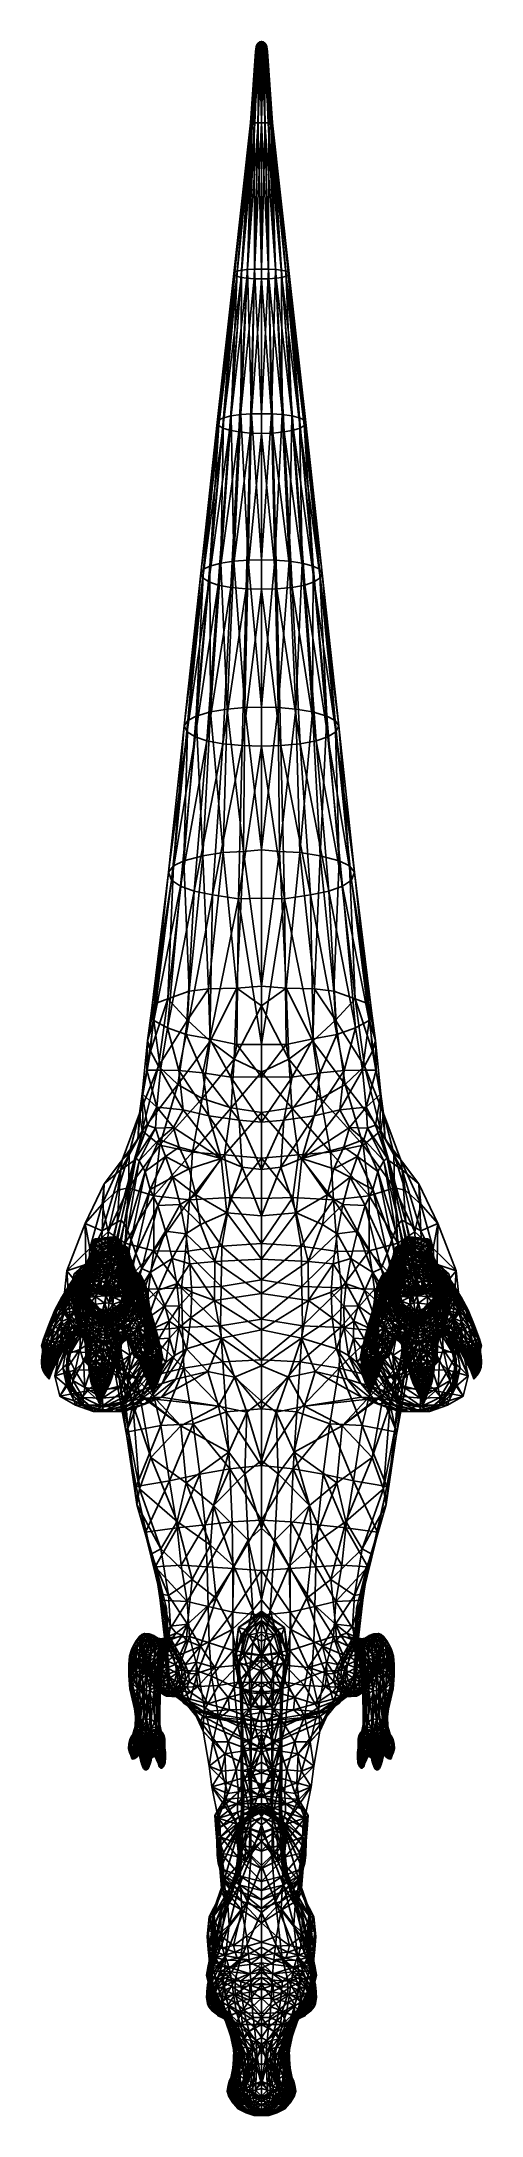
# Model space of a CAD drawing. Extents: x -0.66 to 0.66, y -2.3 to 3.93.
import ezdxf

# ---------------------------------------------------------------- set-up
doc = ezdxf.new("R2010")
doc.units = 0
doc.layers.add('PARASAUR$LWO', color=1, linetype='CONTINUOUS')

msp = doc.modelspace()

# ---------------------------------------------------------------- linework, layer by layer
at = {"layer": 'PARASAUR$LWO'}
for points in [[(-0.01, 3.9287, 1.2319), (-0.0097, 3.9288, 1.2298), (-0.0141, 3.9236, 1.2308)], [(-0.0097, 3.9288, 1.2298), (-0.0137, 3.9238, 1.2283), (-0.0141, 3.9236, 1.2308)], [(-0.01, 3.9287, 1.2319), (-0.0141, 3.9236, 1.2308), (-0.0135, 3.9235, 1.2334)], [(-0.0097, 3.9288, 1.2298), (-0.0087, 3.9288, 1.2276), (-0.0137, 3.9238, 1.2283)], [(-0.0087, 3.9288, 1.2276), (-0.0124, 3.9239, 1.2252), (-0.0137, 3.9238, 1.2283)], [(-0.0097, 3.9287, 1.2339), (-0.0135, 3.9235, 1.2334), (-0.0121, 3.9236, 1.2361)], [(-0.0097, 3.9287, 1.2339), (-0.01, 3.9287, 1.2319), (-0.0135, 3.9235, 1.2334)], [(-0.0124, 3.9239, 1.2252), (-0.0087, 3.9288, 1.2276), (-0.0101, 3.924, 1.2225)], [(-0.0087, 3.9287, 1.236), (-0.0121, 3.9236, 1.2361), (-0.01, 3.9238, 1.2392)], [(-0.0087, 3.9287, 1.236), (-0.0097, 3.9287, 1.2339), (-0.0121, 3.9236, 1.2361)], [(-0.0071, 3.9289, 1.2258), (-0.0101, 3.924, 1.2225), (-0.0087, 3.9288, 1.2276)], [(-0.0101, 3.924, 1.2225), (-0.0071, 3.9289, 1.2258), (-0.0071, 3.9241, 1.2205)], [(-0.005, 3.9322, 1.2338), (-0.005, 3.9322, 1.2313), (-0.01, 3.9287, 1.2319)], [(-0.005, 3.9322, 1.2313), (-0.0097, 3.9288, 1.2298), (-0.01, 3.9287, 1.2319)], [(-0.005, 3.9322, 1.2338), (-0.01, 3.9287, 1.2319), (-0.0097, 3.9287, 1.2339)], [(-0.0071, 3.9288, 1.238), (-0.01, 3.9238, 1.2392), (-0.0071, 3.9241, 1.242)], [(-0.0071, 3.9288, 1.238), (-0.0087, 3.9287, 1.236), (-0.01, 3.9238, 1.2392)], [(-0.0097, 3.9288, 1.2298), (-0.005, 3.9322, 1.2313), (-0.0087, 3.9288, 1.2276)], [(-0.005, 3.9322, 1.2338), (-0.0097, 3.9287, 1.2339), (-0.0087, 3.9287, 1.236)], [(-0.0087, 3.9288, 1.2276), (-0.005, 3.9322, 1.2313), (-0.0071, 3.9289, 1.2258)], [(-0.0037, 3.9322, 1.2359), (-0.0087, 3.9287, 1.236), (-0.0071, 3.9288, 1.238)], [(-0.0037, 3.9322, 1.2359), (-0.005, 3.9322, 1.2338), (-0.0087, 3.9287, 1.236)], [(-0.0037, 3.9322, 1.2292), (-0.0071, 3.9289, 1.2258), (-0.005, 3.9322, 1.2313)], [(-0.0071, 3.9289, 1.2258), (-0.0037, 3.9322, 1.2292), (-0.005, 3.9289, 1.2244)], [(-0.0037, 3.9322, 1.2359), (-0.0071, 3.9288, 1.238), (-0.005, 3.929, 1.2398)], [(0, 3.9244, 1.2442), (0, 3.9291, 1.241), (-0.0071, 3.9241, 1.242)], [(-0.005, 3.929, 1.2398), (-0.0071, 3.9241, 1.242), (0, 3.9291, 1.241)], [(-0.005, 3.929, 1.2398), (-0.0071, 3.9288, 1.238), (-0.0071, 3.9241, 1.242)], [(-0.005, 3.9289, 1.2244), (-0.0071, 3.9241, 1.2205), (-0.0071, 3.9289, 1.2258)], [(-0.0071, 3.9241, 1.2205), (-0.005, 3.9289, 1.2244), (-0.0037, 3.9242, 1.2193)], [(-0.005, 3.9322, 1.2313), (-0.005, 3.9322, 1.2338), (0, 3.9334, 1.2328)], [(-0.0037, 3.9322, 1.2292), (-0.005, 3.9322, 1.2313), (0, 3.9334, 1.2328)], [(-0.005, 3.9322, 1.2338), (-0.0037, 3.9322, 1.2359), (0, 3.9334, 1.2328)], [(0, 3.9291, 1.241), (0, 3.9323, 1.2372), (-0.005, 3.929, 1.2398)], [(-0.0026, 3.9323, 1.2367), (-0.005, 3.929, 1.2398), (0, 3.9323, 1.2372)], [(-0.0026, 3.9323, 1.2367), (-0.0037, 3.9322, 1.2359), (-0.005, 3.929, 1.2398)], [(-0.005, 3.9289, 1.2244), (-0.0037, 3.9322, 1.2292), (-0.0026, 3.929, 1.2235)], [(-0.0026, 3.929, 1.2235), (-0.0037, 3.9242, 1.2193), (-0.005, 3.9289, 1.2244)], [(-0.0013, 3.9323, 1.2281), (-0.0037, 3.9322, 1.2292), (0, 3.9334, 1.2328)], [(-0.0037, 3.9322, 1.2359), (-0.0026, 3.9323, 1.2367), (0, 3.9334, 1.2328)], [(-0.0013, 3.9323, 1.2281), (-0.0026, 3.929, 1.2235), (-0.0037, 3.9322, 1.2292)], [(-0.0026, 3.929, 1.2235), (0, 3.9292, 1.2232), (-0.0037, 3.9242, 1.2193)], [(0, 3.9292, 1.2232), (0, 3.9244, 1.2189), (-0.0037, 3.9242, 1.2193)], [(-0.0026, 3.9323, 1.2367), (0, 3.9323, 1.2372), (0, 3.9334, 1.2328)], [(-0.0013, 3.9323, 1.2281), (0, 3.9324, 1.2279), (-0.0026, 3.929, 1.2235)], [(0, 3.9324, 1.2279), (0, 3.9292, 1.2232), (-0.0026, 3.929, 1.2235)], [(0, 3.9324, 1.2279), (-0.0013, 3.9323, 1.2281), (0, 3.9334, 1.2328)], [(0.005, 3.9322, 1.2338), (0.005, 3.9322, 1.2313), (0, 3.9334, 1.2328)], [(0.005, 3.9322, 1.2313), (0.0037, 3.9322, 1.2292), (0, 3.9334, 1.2328)], [(0.0037, 3.9322, 1.2292), (0.0013, 3.9323, 1.2281), (0, 3.9334, 1.2328)], [(0.0013, 3.9323, 1.2281), (0, 3.9324, 1.2279), (0, 3.9334, 1.2328)], [(0, 3.9323, 1.2372), (0.0026, 3.9323, 1.2367), (0, 3.9334, 1.2328)], [(0.0026, 3.9323, 1.2367), (0.0037, 3.9322, 1.2359), (0, 3.9334, 1.2328)], [(0.0037, 3.9322, 1.2359), (0.005, 3.9322, 1.2338), (0, 3.9334, 1.2328)], [(0, 3.9324, 1.2279), (0.0013, 3.9323, 1.2281), (0.0026, 3.929, 1.2235)], [(0, 3.9292, 1.2232), (0, 3.9324, 1.2279), (0.0026, 3.929, 1.2235)], [(0, 3.9323, 1.2372), (0, 3.9291, 1.241), (0.005, 3.929, 1.2398)], [(0.005, 3.929, 1.2398), (0.0026, 3.9323, 1.2367), (0, 3.9323, 1.2372)], [(0, 3.9292, 1.2232), (0.0026, 3.929, 1.2235), (0.0037, 3.9242, 1.2193)], [(0, 3.9244, 1.2189), (0, 3.9292, 1.2232), (0.0037, 3.9242, 1.2193)], [(0, 3.9291, 1.241), (0, 3.9244, 1.2442), (0.0071, 3.9241, 1.242)], [(0.0071, 3.9241, 1.242), (0.005, 3.929, 1.2398), (0, 3.9291, 1.241)], [(0.0026, 3.929, 1.2235), (0.0013, 3.9323, 1.2281), (0.0037, 3.9322, 1.2292)], [(0.0037, 3.9322, 1.2359), (0.0026, 3.9323, 1.2367), (0.005, 3.929, 1.2398)], [(0.0037, 3.9322, 1.2292), (0.005, 3.9289, 1.2244), (0.0026, 3.929, 1.2235)], [(0.0037, 3.9242, 1.2193), (0.0026, 3.929, 1.2235), (0.005, 3.9289, 1.2244)], [(0.0071, 3.9289, 1.2258), (0.0037, 3.9322, 1.2292), (0.005, 3.9322, 1.2313)], [(0.0037, 3.9322, 1.2292), (0.0071, 3.9289, 1.2258), (0.005, 3.9289, 1.2244)], [(0.0071, 3.9288, 1.238), (0.0037, 3.9322, 1.2359), (0.005, 3.929, 1.2398)], [(0.0087, 3.9287, 1.236), (0.0037, 3.9322, 1.2359), (0.0071, 3.9288, 1.238)], [(0.005, 3.9322, 1.2338), (0.0037, 3.9322, 1.2359), (0.0087, 3.9287, 1.236)], [(0.005, 3.9289, 1.2244), (0.0071, 3.9241, 1.2205), (0.0037, 3.9242, 1.2193)], [(0.005, 3.9322, 1.2313), (0.005, 3.9322, 1.2338), (0.01, 3.9287, 1.2319)], [(0.0097, 3.9288, 1.2298), (0.005, 3.9322, 1.2313), (0.01, 3.9287, 1.2319)], [(0.005, 3.9322, 1.2313), (0.0097, 3.9288, 1.2298), (0.0087, 3.9288, 1.2276)], [(0.005, 3.9322, 1.2313), (0.0087, 3.9288, 1.2276), (0.0071, 3.9289, 1.2258)], [(0.0097, 3.9287, 1.2339), (0.005, 3.9322, 1.2338), (0.0087, 3.9287, 1.236)], [(0.01, 3.9287, 1.2319), (0.005, 3.9322, 1.2338), (0.0097, 3.9287, 1.2339)], [(0.0071, 3.9288, 1.238), (0.005, 3.929, 1.2398), (0.0071, 3.9241, 1.242)], [(0.0071, 3.9241, 1.2205), (0.005, 3.9289, 1.2244), (0.0071, 3.9289, 1.2258)], [(0.0101, 3.924, 1.2225), (0.0071, 3.9289, 1.2258), (0.0087, 3.9288, 1.2276)], [(0.0071, 3.9289, 1.2258), (0.0101, 3.924, 1.2225), (0.0071, 3.9241, 1.2205)], [(0.01, 3.9238, 1.2392), (0.0071, 3.9288, 1.238), (0.0071, 3.9241, 1.242)], [(0.0087, 3.9287, 1.236), (0.0071, 3.9288, 1.238), (0.01, 3.9238, 1.2392)], [(0.0087, 3.9288, 1.2276), (0.0097, 3.9288, 1.2298), (0.0137, 3.9238, 1.2283)], [(0.0124, 3.9239, 1.2252), (0.0087, 3.9288, 1.2276), (0.0137, 3.9238, 1.2283)], [(0.0087, 3.9288, 1.2276), (0.0124, 3.9239, 1.2252), (0.0101, 3.924, 1.2225)], [(0.0121, 3.9236, 1.2361), (0.0087, 3.9287, 1.236), (0.01, 3.9238, 1.2392)], [(0.0097, 3.9287, 1.2339), (0.0087, 3.9287, 1.236), (0.0121, 3.9236, 1.2361)], [(0.0097, 3.9288, 1.2298), (0.01, 3.9287, 1.2319), (0.0141, 3.9236, 1.2308)], [(0.0137, 3.9238, 1.2283), (0.0097, 3.9288, 1.2298), (0.0141, 3.9236, 1.2308)], [(0.0135, 3.9235, 1.2334), (0.0097, 3.9287, 1.2339), (0.0121, 3.9236, 1.2361)], [(0.01, 3.9287, 1.2319), (0.0097, 3.9287, 1.2339), (0.0135, 3.9235, 1.2334)], [(0.0141, 3.9236, 1.2308), (0.01, 3.9287, 1.2319), (0.0135, 3.9235, 1.2334)], [(-0.0335, 3.6893, 1.2242), (-0.0181, 3.9028, 1.2277), (-0.0334, 3.6893, 1.217)], [(-0.0178, 3.9027, 1.2311), (-0.0181, 3.9028, 1.2277), (-0.0335, 3.6893, 1.2242)], [(-0.033, 3.6893, 1.2321), (-0.0178, 3.9027, 1.2311), (-0.0335, 3.6893, 1.2242)], [(-0.0181, 3.9028, 1.2277), (-0.018, 3.9026, 1.2234), (-0.0334, 3.6893, 1.217)], [(-0.0334, 3.6893, 1.217), (-0.018, 3.9026, 1.2234), (-0.0321, 3.6893, 1.2104)], [(-0.017, 3.9026, 1.2347), (-0.0178, 3.9027, 1.2311), (-0.033, 3.6893, 1.2321)], [(-0.032, 3.6893, 1.2405), (-0.017, 3.9026, 1.2347), (-0.033, 3.6893, 1.2321)], [(-0.0321, 3.6893, 1.2104), (-0.0173, 3.9026, 1.2206), (-0.0273, 3.6893, 1.2023)], [(-0.018, 3.9026, 1.2234), (-0.0173, 3.9026, 1.2206), (-0.0321, 3.6893, 1.2104)], [(-0.0152, 3.9027, 1.239), (-0.017, 3.9026, 1.2347), (-0.032, 3.6893, 1.2405)], [(-0.0293, 3.6893, 1.253), (-0.0152, 3.9027, 1.239), (-0.032, 3.6893, 1.2405)], [(-0.0112, 3.903, 1.2429), (-0.0152, 3.9027, 1.239), (-0.0293, 3.6893, 1.253)], [(-0.0216, 3.6893, 1.264), (-0.0112, 3.903, 1.2429), (-0.0293, 3.6893, 1.253)], [(-0.0273, 3.6893, 1.2023), (-0.0147, 3.9026, 1.2172), (-0.0198, 3.6893, 1.195)], [(-0.0173, 3.9026, 1.2206), (-0.0147, 3.9026, 1.2172), (-0.0273, 3.6893, 1.2023)], [(-0.0061, 3.9031, 1.2458), (-0.0112, 3.903, 1.2429), (-0.0216, 3.6893, 1.264)], [(-0.0115, 3.6893, 1.2722), (-0.0061, 3.9031, 1.2458), (-0.0216, 3.6893, 1.264)], [(-0.0198, 3.6893, 1.195), (-0.0106, 3.9028, 1.2144), (-0.0104, 3.6893, 1.1898)], [(-0.0147, 3.9026, 1.2172), (-0.0106, 3.9028, 1.2144), (-0.0198, 3.6893, 1.195)], [(-0.0178, 3.9027, 1.2311), (-0.017, 3.9101, 1.232), (-0.0181, 3.9028, 1.2277)], [(-0.0175, 3.91, 1.2283), (-0.0181, 3.9028, 1.2277), (-0.017, 3.9101, 1.232)], [(-0.0175, 3.91, 1.2283), (-0.0174, 3.91, 1.2247), (-0.0181, 3.9028, 1.2277)], [(-0.0174, 3.91, 1.2247), (-0.018, 3.9026, 1.2234), (-0.0181, 3.9028, 1.2277)], [(-0.0174, 3.91, 1.2247), (-0.0166, 3.9101, 1.2214), (-0.018, 3.9026, 1.2234)], [(-0.0166, 3.9101, 1.2214), (-0.0173, 3.9026, 1.2206), (-0.018, 3.9026, 1.2234)], [(-0.017, 3.9101, 1.232), (-0.0178, 3.9027, 1.2311), (-0.017, 3.9026, 1.2347)], [(-0.0162, 3.9174, 1.2298), (-0.0161, 3.9175, 1.2267), (-0.0175, 3.91, 1.2283)], [(-0.0161, 3.9175, 1.2267), (-0.0174, 3.91, 1.2247), (-0.0175, 3.91, 1.2283)], [(-0.0162, 3.9174, 1.2298), (-0.0175, 3.91, 1.2283), (-0.017, 3.9101, 1.232)], [(-0.0161, 3.9175, 1.2267), (-0.015, 3.9175, 1.223), (-0.0174, 3.91, 1.2247)], [(-0.015, 3.9175, 1.223), (-0.0166, 3.9101, 1.2214), (-0.0174, 3.91, 1.2247)], [(-0.0173, 3.9026, 1.2206), (-0.0166, 3.9101, 1.2214), (-0.0147, 3.9026, 1.2172)], [(-0.0154, 3.9173, 1.2327), (-0.0162, 3.9174, 1.2298), (-0.017, 3.9101, 1.232)], [(-0.0154, 3.9173, 1.2327), (-0.017, 3.9101, 1.232), (-0.0139, 3.9172, 1.2359)], [(-0.0157, 3.9103, 1.2358), (-0.0139, 3.9172, 1.2359), (-0.017, 3.9101, 1.232)], [(-0.0157, 3.9103, 1.2358), (-0.017, 3.9026, 1.2347), (-0.0152, 3.9027, 1.239)], [(-0.0157, 3.9103, 1.2358), (-0.017, 3.9101, 1.232), (-0.017, 3.9026, 1.2347)], [(-0.015, 3.9175, 1.223), (-0.0123, 3.9176, 1.2197), (-0.0166, 3.9101, 1.2214)], [(-0.0123, 3.9176, 1.2197), (-0.0138, 3.9102, 1.218), (-0.0166, 3.9101, 1.2214)], [(-0.0138, 3.9102, 1.218), (-0.0147, 3.9026, 1.2172), (-0.0166, 3.9101, 1.2214)], [(-0.0141, 3.9236, 1.2308), (-0.0137, 3.9238, 1.2283), (-0.0162, 3.9174, 1.2298)], [(-0.0137, 3.9238, 1.2283), (-0.0161, 3.9175, 1.2267), (-0.0162, 3.9174, 1.2298)], [(-0.0141, 3.9236, 1.2308), (-0.0162, 3.9174, 1.2298), (-0.0154, 3.9173, 1.2327)], [(-0.0137, 3.9238, 1.2283), (-0.0124, 3.9239, 1.2252), (-0.0161, 3.9175, 1.2267)], [(-0.0124, 3.9239, 1.2252), (-0.015, 3.9175, 1.223), (-0.0161, 3.9175, 1.2267)], [(-0.0135, 3.9104, 1.2398), (-0.0117, 3.9173, 1.2397), (-0.0157, 3.9103, 1.2358)], [(-0.0139, 3.9172, 1.2359), (-0.0157, 3.9103, 1.2358), (-0.0117, 3.9173, 1.2397)], [(-0.0135, 3.9104, 1.2398), (-0.0157, 3.9103, 1.2358), (-0.0152, 3.9027, 1.239)], [(-0.0139, 3.9172, 1.2359), (-0.0121, 3.9236, 1.2361), (-0.0154, 3.9173, 1.2327)], [(-0.0135, 3.9235, 1.2334), (-0.0154, 3.9173, 1.2327), (-0.0121, 3.9236, 1.2361)], [(-0.0135, 3.9235, 1.2334), (-0.0141, 3.9236, 1.2308), (-0.0154, 3.9173, 1.2327)], [(-0.0112, 3.903, 1.2429), (-0.0099, 3.9105, 1.2433), (-0.0152, 3.9027, 1.239)], [(-0.0135, 3.9104, 1.2398), (-0.0152, 3.9027, 1.239), (-0.0099, 3.9105, 1.2433)], [(-0.0124, 3.9239, 1.2252), (-0.0101, 3.924, 1.2225), (-0.015, 3.9175, 1.223)], [(-0.0101, 3.924, 1.2225), (-0.0123, 3.9176, 1.2197), (-0.015, 3.9175, 1.223)], [(-0.0147, 3.9026, 1.2172), (-0.0138, 3.9102, 1.218), (-0.0106, 3.9028, 1.2144)], [(-0.0117, 3.9173, 1.2397), (-0.01, 3.9238, 1.2392), (-0.0139, 3.9172, 1.2359)], [(-0.0121, 3.9236, 1.2361), (-0.0139, 3.9172, 1.2359), (-0.01, 3.9238, 1.2392)], [(-0.0138, 3.9102, 1.218), (-0.0123, 3.9176, 1.2197), (-0.0098, 3.9104, 1.2152)], [(-0.0098, 3.9104, 1.2152), (-0.0106, 3.9028, 1.2144), (-0.0138, 3.9102, 1.218)], [(-0.0099, 3.9105, 1.2433), (-0.0085, 3.9176, 1.2433), (-0.0135, 3.9104, 1.2398)], [(-0.0117, 3.9173, 1.2397), (-0.0135, 3.9104, 1.2398), (-0.0085, 3.9176, 1.2433)], [(-0.0123, 3.9176, 1.2197), (-0.0101, 3.924, 1.2225), (-0.0087, 3.9177, 1.2173)], [(-0.0087, 3.9177, 1.2173), (-0.0098, 3.9104, 1.2152), (-0.0123, 3.9176, 1.2197)], [(-0.0085, 3.9176, 1.2433), (-0.0071, 3.9241, 1.242), (-0.0117, 3.9173, 1.2397)], [(-0.01, 3.9238, 1.2392), (-0.0117, 3.9173, 1.2397), (-0.0071, 3.9241, 1.242)], [(0, 3.9034, 1.2476), (-0.0061, 3.9031, 1.2458), (-0.0115, 3.6893, 1.2722)], [(0, 3.6893, 1.2755), (0, 3.9034, 1.2476), (-0.0115, 3.6893, 1.2722)], [(-0.0099, 3.9105, 1.2433), (-0.0112, 3.903, 1.2429), (-0.0061, 3.9031, 1.2458)], [(-0.0106, 3.9028, 1.2144), (-0.0098, 3.9104, 1.2152), (-0.0055, 3.903, 1.2124)], [(-0.0106, 3.9028, 1.2144), (-0.0055, 3.903, 1.2124), (-0.0104, 3.6893, 1.1898)], [(-0.0104, 3.6893, 1.1898), (-0.0055, 3.903, 1.2124), (0, 3.6893, 1.1879)], [(-0.0071, 3.9241, 1.2205), (-0.0087, 3.9177, 1.2173), (-0.0101, 3.924, 1.2225)], [(-0.0085, 3.9176, 1.2433), (-0.0099, 3.9105, 1.2433), (-0.0053, 3.9108, 1.2462)], [(-0.0053, 3.9108, 1.2462), (-0.0099, 3.9105, 1.2433), (-0.0061, 3.9031, 1.2458)], [(-0.0098, 3.9104, 1.2152), (-0.0087, 3.9177, 1.2173), (-0.0051, 3.9105, 1.2135)], [(-0.0051, 3.9105, 1.2135), (-0.0055, 3.903, 1.2124), (-0.0098, 3.9104, 1.2152)], [(-0.0087, 3.9177, 1.2173), (-0.0071, 3.9241, 1.2205), (-0.0045, 3.9179, 1.2159)], [(-0.0045, 3.9179, 1.2159), (-0.0051, 3.9105, 1.2135), (-0.0087, 3.9177, 1.2173)], [(-0.0071, 3.9241, 1.242), (-0.0085, 3.9176, 1.2433), (0, 3.918, 1.2461)], [(0, 3.918, 1.2461), (-0.0085, 3.9176, 1.2433), (-0.0053, 3.9108, 1.2462)], [(0, 3.9244, 1.2442), (-0.0071, 3.9241, 1.242), (0, 3.918, 1.2461)], [(-0.0037, 3.9242, 1.2193), (-0.0045, 3.9179, 1.2159), (-0.0071, 3.9241, 1.2205)], [(-0.0053, 3.9108, 1.2462), (-0.0061, 3.9031, 1.2458), (0, 3.9034, 1.2476)], [(-0.0055, 3.903, 1.2124), (-0.0051, 3.9105, 1.2135), (0, 3.9033, 1.2118)], [(-0.0055, 3.903, 1.2124), (0, 3.9033, 1.2118), (0, 3.6893, 1.1879)], [(0, 3.918, 1.2461), (-0.0053, 3.9108, 1.2462), (0, 3.911, 1.247)], [(0, 3.911, 1.247), (-0.0053, 3.9108, 1.2462), (0, 3.9034, 1.2476)], [(-0.0045, 3.9179, 1.2159), (0, 3.9107, 1.2129), (-0.0051, 3.9105, 1.2135)], [(0, 3.9107, 1.2129), (0, 3.9033, 1.2118), (-0.0051, 3.9105, 1.2135)], [(-0.0045, 3.9179, 1.2159), (-0.0037, 3.9242, 1.2193), (0, 3.9181, 1.2154)], [(0, 3.9181, 1.2154), (0, 3.9107, 1.2129), (-0.0045, 3.9179, 1.2159)], [(0, 3.9244, 1.2189), (0, 3.9181, 1.2154), (-0.0037, 3.9242, 1.2193)], [(0, 3.9181, 1.2154), (0, 3.9244, 1.2189), (0.0037, 3.9242, 1.2193)], [(0.0071, 3.9241, 1.242), (0, 3.9244, 1.2442), (0, 3.918, 1.2461)], [(0.0037, 3.9242, 1.2193), (0.0045, 3.9179, 1.2159), (0, 3.9181, 1.2154)], [(0.0085, 3.9176, 1.2433), (0.0071, 3.9241, 1.242), (0, 3.918, 1.2461)], [(0, 3.9107, 1.2129), (0, 3.9181, 1.2154), (0.0045, 3.9179, 1.2159)], [(0.0053, 3.9108, 1.2462), (0, 3.918, 1.2461), (0, 3.911, 1.247)], [(0.0085, 3.9176, 1.2433), (0, 3.918, 1.2461), (0.0053, 3.9108, 1.2462)], [(0, 3.9107, 1.2129), (0.0045, 3.9179, 1.2159), (0.0051, 3.9105, 1.2135)], [(0.0053, 3.9108, 1.2462), (0, 3.911, 1.247), (0, 3.9034, 1.2476)], [(0.0061, 3.9031, 1.2458), (0.0053, 3.9108, 1.2462), (0, 3.9034, 1.2476)], [(0, 3.9033, 1.2118), (0, 3.9107, 1.2129), (0.0051, 3.9105, 1.2135)], [(0.0051, 3.9105, 1.2135), (0.0055, 3.903, 1.2124), (0, 3.9033, 1.2118)], [(0.0061, 3.9031, 1.2458), (0, 3.9034, 1.2476), (0.0115, 3.6893, 1.2722)], [(0, 3.9034, 1.2476), (0, 3.6893, 1.2755), (0.0115, 3.6893, 1.2722)], [(0, 3.9033, 1.2118), (0.0055, 3.903, 1.2124), (0, 3.6893, 1.1879)], [(0.0055, 3.903, 1.2124), (0.0104, 3.6893, 1.1898), (0, 3.6893, 1.1879)], [(0.0045, 3.9179, 1.2159), (0.0037, 3.9242, 1.2193), (0.0071, 3.9241, 1.2205)], [(0.0071, 3.9241, 1.2205), (0.0087, 3.9177, 1.2173), (0.0045, 3.9179, 1.2159)], [(0.0051, 3.9105, 1.2135), (0.0045, 3.9179, 1.2159), (0.0087, 3.9177, 1.2173)], [(0.0087, 3.9177, 1.2173), (0.0098, 3.9104, 1.2152), (0.0051, 3.9105, 1.2135)], [(0.0055, 3.903, 1.2124), (0.0051, 3.9105, 1.2135), (0.0098, 3.9104, 1.2152)], [(0.0099, 3.9105, 1.2433), (0.0085, 3.9176, 1.2433), (0.0053, 3.9108, 1.2462)], [(0.0099, 3.9105, 1.2433), (0.0053, 3.9108, 1.2462), (0.0061, 3.9031, 1.2458)], [(0.0098, 3.9104, 1.2152), (0.0106, 3.9028, 1.2144), (0.0055, 3.903, 1.2124)], [(0.0055, 3.903, 1.2124), (0.0106, 3.9028, 1.2144), (0.0104, 3.6893, 1.1898)], [(0.0112, 3.903, 1.2429), (0.0099, 3.9105, 1.2433), (0.0061, 3.9031, 1.2458)], [(0.0112, 3.903, 1.2429), (0.0061, 3.9031, 1.2458), (0.0216, 3.6893, 1.264)], [(0.0061, 3.9031, 1.2458), (0.0115, 3.6893, 1.2722), (0.0216, 3.6893, 1.264)], [(0.0087, 3.9177, 1.2173), (0.0071, 3.9241, 1.2205), (0.0101, 3.924, 1.2225)], [(0.0071, 3.9241, 1.242), (0.0085, 3.9176, 1.2433), (0.0117, 3.9173, 1.2397)], [(0.0117, 3.9173, 1.2397), (0.01, 3.9238, 1.2392), (0.0071, 3.9241, 1.242)], [(0.0085, 3.9176, 1.2433), (0.0099, 3.9105, 1.2433), (0.0135, 3.9104, 1.2398)], [(0.0135, 3.9104, 1.2398), (0.0117, 3.9173, 1.2397), (0.0085, 3.9176, 1.2433)], [(0.0101, 3.924, 1.2225), (0.0123, 3.9176, 1.2197), (0.0087, 3.9177, 1.2173)], [(0.0098, 3.9104, 1.2152), (0.0087, 3.9177, 1.2173), (0.0123, 3.9176, 1.2197)], [(0.0123, 3.9176, 1.2197), (0.0138, 3.9102, 1.218), (0.0098, 3.9104, 1.2152)], [(0.0106, 3.9028, 1.2144), (0.0098, 3.9104, 1.2152), (0.0138, 3.9102, 1.218)], [(0.0099, 3.9105, 1.2433), (0.0112, 3.903, 1.2429), (0.0152, 3.9027, 1.239)], [(0.0152, 3.9027, 1.239), (0.0135, 3.9104, 1.2398), (0.0099, 3.9105, 1.2433)], [(0.01, 3.9238, 1.2392), (0.0117, 3.9173, 1.2397), (0.0139, 3.9172, 1.2359)], [(0.0139, 3.9172, 1.2359), (0.0121, 3.9236, 1.2361), (0.01, 3.9238, 1.2392)], [(0.0101, 3.924, 1.2225), (0.0124, 3.9239, 1.2252), (0.015, 3.9175, 1.223)], [(0.0123, 3.9176, 1.2197), (0.0101, 3.924, 1.2225), (0.015, 3.9175, 1.223)], [(0.0106, 3.9028, 1.2144), (0.0198, 3.6893, 1.195), (0.0104, 3.6893, 1.1898)], [(0.0138, 3.9102, 1.218), (0.0147, 3.9026, 1.2172), (0.0106, 3.9028, 1.2144)], [(0.0106, 3.9028, 1.2144), (0.0147, 3.9026, 1.2172), (0.0198, 3.6893, 1.195)], [(0.0152, 3.9027, 1.239), (0.0112, 3.903, 1.2429), (0.0293, 3.6893, 1.253)], [(0.0112, 3.903, 1.2429), (0.0216, 3.6893, 1.264), (0.0293, 3.6893, 1.253)], [(0.0117, 3.9173, 1.2397), (0.0135, 3.9104, 1.2398), (0.0157, 3.9103, 1.2358)], [(0.0157, 3.9103, 1.2358), (0.0139, 3.9172, 1.2359), (0.0117, 3.9173, 1.2397)], [(0.0121, 3.9236, 1.2361), (0.0139, 3.9172, 1.2359), (0.0154, 3.9173, 1.2327)], [(0.0154, 3.9173, 1.2327), (0.0135, 3.9235, 1.2334), (0.0121, 3.9236, 1.2361)], [(0.0123, 3.9176, 1.2197), (0.015, 3.9175, 1.223), (0.0166, 3.9101, 1.2214)], [(0.0138, 3.9102, 1.218), (0.0123, 3.9176, 1.2197), (0.0166, 3.9101, 1.2214)], [(0.0124, 3.9239, 1.2252), (0.0137, 3.9238, 1.2283), (0.0161, 3.9175, 1.2267)], [(0.015, 3.9175, 1.223), (0.0124, 3.9239, 1.2252), (0.0161, 3.9175, 1.2267)], [(0.0141, 3.9236, 1.2308), (0.0135, 3.9235, 1.2334), (0.0154, 3.9173, 1.2327)], [(0.0157, 3.9103, 1.2358), (0.0135, 3.9104, 1.2398), (0.0152, 3.9027, 1.239)], [(0.0137, 3.9238, 1.2283), (0.0141, 3.9236, 1.2308), (0.0162, 3.9174, 1.2298)], [(0.0161, 3.9175, 1.2267), (0.0137, 3.9238, 1.2283), (0.0162, 3.9174, 1.2298)], [(0.0147, 3.9026, 1.2172), (0.0138, 3.9102, 1.218), (0.0166, 3.9101, 1.2214)], [(0.017, 3.9101, 1.232), (0.0154, 3.9173, 1.2327), (0.0139, 3.9172, 1.2359)], [(0.0139, 3.9172, 1.2359), (0.0157, 3.9103, 1.2358), (0.017, 3.9101, 1.232)], [(0.0162, 3.9174, 1.2298), (0.0141, 3.9236, 1.2308), (0.0154, 3.9173, 1.2327)], [(0.0166, 3.9101, 1.2214), (0.0173, 3.9026, 1.2206), (0.0147, 3.9026, 1.2172)], [(0.0147, 3.9026, 1.2172), (0.0273, 3.6893, 1.2023), (0.0198, 3.6893, 1.195)], [(0.0147, 3.9026, 1.2172), (0.0173, 3.9026, 1.2206), (0.0273, 3.6893, 1.2023)], [(0.015, 3.9175, 1.223), (0.0161, 3.9175, 1.2267), (0.0174, 3.91, 1.2247)], [(0.0166, 3.9101, 1.2214), (0.015, 3.9175, 1.223), (0.0174, 3.91, 1.2247)], [(0.017, 3.9026, 1.2347), (0.0157, 3.9103, 1.2358), (0.0152, 3.9027, 1.239)], [(0.017, 3.9026, 1.2347), (0.0152, 3.9027, 1.239), (0.032, 3.6893, 1.2405)], [(0.0152, 3.9027, 1.239), (0.0293, 3.6893, 1.253), (0.032, 3.6893, 1.2405)], [(0.0162, 3.9174, 1.2298), (0.0154, 3.9173, 1.2327), (0.017, 3.9101, 1.232)], [(0.017, 3.9101, 1.232), (0.0157, 3.9103, 1.2358), (0.017, 3.9026, 1.2347)], [(0.0161, 3.9175, 1.2267), (0.0162, 3.9174, 1.2298), (0.0175, 3.91, 1.2283)], [(0.0174, 3.91, 1.2247), (0.0161, 3.9175, 1.2267), (0.0175, 3.91, 1.2283)], [(0.0175, 3.91, 1.2283), (0.0162, 3.9174, 1.2298), (0.017, 3.9101, 1.232)], [(0.0166, 3.9101, 1.2214), (0.0174, 3.91, 1.2247), (0.018, 3.9026, 1.2234)], [(0.0173, 3.9026, 1.2206), (0.0166, 3.9101, 1.2214), (0.018, 3.9026, 1.2234)], [(0.0178, 3.9027, 1.2311), (0.017, 3.9101, 1.232), (0.017, 3.9026, 1.2347)], [(0.017, 3.9101, 1.232), (0.0178, 3.9027, 1.2311), (0.0181, 3.9028, 1.2277)], [(0.0181, 3.9028, 1.2277), (0.0175, 3.91, 1.2283), (0.017, 3.9101, 1.232)], [(0.0178, 3.9027, 1.2311), (0.017, 3.9026, 1.2347), (0.033, 3.6893, 1.2321)], [(0.017, 3.9026, 1.2347), (0.032, 3.6893, 1.2405), (0.033, 3.6893, 1.2321)], [(0.0173, 3.9026, 1.2206), (0.0321, 3.6893, 1.2104), (0.0273, 3.6893, 1.2023)], [(0.0173, 3.9026, 1.2206), (0.018, 3.9026, 1.2234), (0.0321, 3.6893, 1.2104)], [(0.0174, 3.91, 1.2247), (0.0175, 3.91, 1.2283), (0.0181, 3.9028, 1.2277)], [(0.018, 3.9026, 1.2234), (0.0174, 3.91, 1.2247), (0.0181, 3.9028, 1.2277)], [(0.0181, 3.9028, 1.2277), (0.0178, 3.9027, 1.2311), (0.0335, 3.6893, 1.2242)], [(0.0178, 3.9027, 1.2311), (0.033, 3.6893, 1.2321), (0.0335, 3.6893, 1.2242)], [(0.018, 3.9026, 1.2234), (0.0181, 3.9028, 1.2277), (0.0334, 3.6893, 1.217)], [(0.018, 3.9026, 1.2234), (0.0334, 3.6893, 1.217), (0.0321, 3.6893, 1.2104)], [(0.0181, 3.9028, 1.2277), (0.0335, 3.6893, 1.2242), (0.0334, 3.6893, 1.217)], [(-0.081, 3.2317, 1.2251), (-0.0832, 3.2363, 1.2495), (-0.0334, 3.6893, 1.217)], [(-0.0832, 3.2363, 1.2495), (-0.0335, 3.6893, 1.2242), (-0.0334, 3.6893, 1.217)], [(-0.0832, 3.2363, 1.2495), (-0.0802, 3.2402, 1.2717), (-0.0335, 3.6893, 1.2242)], [(-0.074, 3.2277, 1.2038), (-0.081, 3.2317, 1.2251), (-0.0321, 3.6893, 1.2104)], [(-0.081, 3.2317, 1.2251), (-0.0334, 3.6893, 1.217), (-0.0321, 3.6893, 1.2104)], [(-0.0802, 3.2402, 1.2717), (-0.033, 3.6893, 1.2321), (-0.0335, 3.6893, 1.2242)], [(-0.0802, 3.2402, 1.2717), (-0.073, 3.2434, 1.2914), (-0.033, 3.6893, 1.2321)], [(-0.0615, 3.2244, 1.1839), (-0.074, 3.2277, 1.2038), (-0.0273, 3.6893, 1.2023)], [(-0.074, 3.2277, 1.2038), (-0.0321, 3.6893, 1.2104), (-0.0273, 3.6893, 1.2023)], [(-0.073, 3.2434, 1.2914), (-0.032, 3.6893, 1.2405), (-0.033, 3.6893, 1.2321)], [(-0.073, 3.2434, 1.2914), (-0.0602, 3.2461, 1.3129), (-0.032, 3.6893, 1.2405)], [(-0.0439, 3.2219, 1.1679), (-0.0615, 3.2244, 1.1839), (-0.0198, 3.6893, 1.195)], [(-0.0615, 3.2244, 1.1839), (-0.0273, 3.6893, 1.2023), (-0.0198, 3.6893, 1.195)], [(-0.0602, 3.2461, 1.3129), (-0.0293, 3.6893, 1.253), (-0.032, 3.6893, 1.2405)], [(-0.0602, 3.2461, 1.3129), (-0.0421, 3.2479, 1.3293), (-0.0293, 3.6893, 1.253)], [(-0.0225, 3.2203, 1.1574), (-0.0439, 3.2219, 1.1679), (-0.0104, 3.6893, 1.1898)], [(-0.0439, 3.2219, 1.1679), (-0.0198, 3.6893, 1.195), (-0.0104, 3.6893, 1.1898)], [(-0.0421, 3.2479, 1.3293), (-0.0216, 3.6893, 1.264), (-0.0293, 3.6893, 1.253)], [(-0.0421, 3.2479, 1.3293), (-0.021, 3.2489, 1.3401), (-0.0216, 3.6893, 1.264)], [(0, 3.2196, 1.1532), (-0.0225, 3.2203, 1.1574), (0, 3.6893, 1.1879)], [(-0.0225, 3.2203, 1.1574), (-0.0104, 3.6893, 1.1898), (0, 3.6893, 1.1879)], [(-0.021, 3.2489, 1.3401), (-0.0115, 3.6893, 1.2722), (-0.0216, 3.6893, 1.264)], [(-0.021, 3.2489, 1.3401), (0, 3.249, 1.3435), (-0.0115, 3.6893, 1.2722)], [(0, 3.249, 1.3435), (0, 3.6893, 1.2755), (-0.0115, 3.6893, 1.2722)], [(0.0225, 3.2203, 1.1574), (0, 3.2196, 1.1532), (0, 3.6893, 1.1879)], [(0.0104, 3.6893, 1.1898), (0.0225, 3.2203, 1.1574), (0, 3.6893, 1.1879)], [(0, 3.249, 1.3435), (0.021, 3.2489, 1.3401), (0.0115, 3.6893, 1.2722)], [(0, 3.6893, 1.2755), (0, 3.249, 1.3435), (0.0115, 3.6893, 1.2722)], [(0.0439, 3.2219, 1.1679), (0.0225, 3.2203, 1.1574), (0.0104, 3.6893, 1.1898)], [(0.0198, 3.6893, 1.195), (0.0439, 3.2219, 1.1679), (0.0104, 3.6893, 1.1898)], [(0.0115, 3.6893, 1.2722), (0.021, 3.2489, 1.3401), (0.0216, 3.6893, 1.264)], [(0.0615, 3.2244, 1.1839), (0.0439, 3.2219, 1.1679), (0.0198, 3.6893, 1.195)], [(0.0273, 3.6893, 1.2023), (0.0615, 3.2244, 1.1839), (0.0198, 3.6893, 1.195)], [(0.021, 3.2489, 1.3401), (0.0421, 3.2479, 1.3293), (0.0216, 3.6893, 1.264)], [(0.0216, 3.6893, 1.264), (0.0421, 3.2479, 1.3293), (0.0293, 3.6893, 1.253)], [(0.074, 3.2277, 1.2038), (0.0615, 3.2244, 1.1839), (0.0273, 3.6893, 1.2023)], [(0.0321, 3.6893, 1.2104), (0.074, 3.2277, 1.2038), (0.0273, 3.6893, 1.2023)], [(0.0293, 3.6893, 1.253), (0.0602, 3.2461, 1.3129), (0.032, 3.6893, 1.2405)], [(0.0421, 3.2479, 1.3293), (0.0602, 3.2461, 1.3129), (0.0293, 3.6893, 1.253)], [(0.032, 3.6893, 1.2405), (0.073, 3.2434, 1.2914), (0.033, 3.6893, 1.2321)], [(0.0602, 3.2461, 1.3129), (0.073, 3.2434, 1.2914), (0.032, 3.6893, 1.2405)], [(0.081, 3.2317, 1.2251), (0.074, 3.2277, 1.2038), (0.0321, 3.6893, 1.2104)], [(0.0334, 3.6893, 1.217), (0.081, 3.2317, 1.2251), (0.0321, 3.6893, 1.2104)], [(0.033, 3.6893, 1.2321), (0.0802, 3.2402, 1.2717), (0.0335, 3.6893, 1.2242)], [(0.073, 3.2434, 1.2914), (0.0802, 3.2402, 1.2717), (0.033, 3.6893, 1.2321)], [(0.0832, 3.2363, 1.2495), (0.081, 3.2317, 1.2251), (0.0334, 3.6893, 1.217)], [(0.0335, 3.6893, 1.2242), (0.0832, 3.2363, 1.2495), (0.0334, 3.6893, 1.217)], [(0.0802, 3.2402, 1.2717), (0.0832, 3.2363, 1.2495), (0.0335, 3.6893, 1.2242)], [(-0.114, 2.8025, 1.3585), (-0.073, 3.2434, 1.2914), (-0.0802, 3.2402, 1.2717)], [(-0.114, 2.8025, 1.3585), (-0.091, 2.8081, 1.3895), (-0.073, 3.2434, 1.2914)], [(-0.091, 2.8081, 1.3895), (-0.0602, 3.2461, 1.3129), (-0.073, 3.2434, 1.2914)], [(-0.091, 2.8081, 1.3895), (-0.0626, 2.8117, 1.4117), (-0.0602, 3.2461, 1.3129)], [(-0.0626, 2.8117, 1.4117), (-0.0421, 3.2479, 1.3293), (-0.0602, 3.2461, 1.3129)], [(-0.0626, 2.8117, 1.4117), (-0.0305, 2.8137, 1.4256), (-0.0421, 3.2479, 1.3293)], [(-0.0305, 2.8137, 1.4256), (-0.021, 3.2489, 1.3401), (-0.0421, 3.2479, 1.3293)], [(-0.0305, 2.8137, 1.4256), (0, 2.814, 1.4294), (-0.021, 3.2489, 1.3401)], [(0, 2.814, 1.4294), (0, 3.249, 1.3435), (-0.021, 3.2489, 1.3401)], [(0, 3.249, 1.3435), (0, 2.814, 1.4294), (0.021, 3.2489, 1.3401)], [(0, 2.814, 1.4294), (0.0305, 2.8137, 1.4256), (0.021, 3.2489, 1.3401)], [(0.021, 3.2489, 1.3401), (0.0305, 2.8137, 1.4256), (0.0421, 3.2479, 1.3293)], [(0.0305, 2.8137, 1.4256), (0.0626, 2.8117, 1.4117), (0.0421, 3.2479, 1.3293)], [(0.0421, 3.2479, 1.3293), (0.0626, 2.8117, 1.4117), (0.0602, 3.2461, 1.3129)], [(0.0602, 3.2461, 1.3129), (0.091, 2.8081, 1.3895), (0.073, 3.2434, 1.2914)], [(0.0626, 2.8117, 1.4117), (0.091, 2.8081, 1.3895), (0.0602, 3.2461, 1.3129)], [(0.073, 3.2434, 1.2914), (0.114, 2.8025, 1.3585), (0.0802, 3.2402, 1.2717)], [(0.091, 2.8081, 1.3895), (0.114, 2.8025, 1.3585), (0.073, 3.2434, 1.2914)], [(-0.1328, 2.7882, 1.2903), (-0.0832, 3.2363, 1.2495), (-0.081, 3.2317, 1.2251)], [(-0.1328, 2.7882, 1.2903), (-0.1274, 2.7961, 1.3272), (-0.0832, 3.2363, 1.2495)], [(-0.1286, 2.779, 1.2487), (-0.1328, 2.7882, 1.2903), (-0.081, 3.2317, 1.2251)], [(-0.1286, 2.779, 1.2487), (-0.081, 3.2317, 1.2251), (-0.074, 3.2277, 1.2038)], [(-0.116, 2.771, 1.2128), (-0.1286, 2.779, 1.2487), (-0.074, 3.2277, 1.2038)], [(-0.1274, 2.7961, 1.3272), (-0.0802, 3.2402, 1.2717), (-0.0832, 3.2363, 1.2495)], [(-0.1274, 2.7961, 1.3272), (-0.114, 2.8025, 1.3585), (-0.0802, 3.2402, 1.2717)], [(-0.116, 2.771, 1.2128), (-0.074, 3.2277, 1.2038), (-0.0615, 3.2244, 1.1839)], [(-0.0958, 2.7645, 1.1815), (-0.116, 2.771, 1.2128), (-0.0615, 3.2244, 1.1839)], [(-0.0958, 2.7645, 1.1815), (-0.0615, 3.2244, 1.1839), (-0.0439, 3.2219, 1.1679)], [(-0.068, 2.7595, 1.1573), (-0.0958, 2.7645, 1.1815), (-0.0439, 3.2219, 1.1679)], [(-0.068, 2.7595, 1.1573), (-0.0439, 3.2219, 1.1679), (-0.0225, 3.2203, 1.1574)], [(-0.0345, 2.7564, 1.1419), (-0.068, 2.7595, 1.1573), (-0.0225, 3.2203, 1.1574)], [(-0.0345, 2.7564, 1.1419), (-0.0225, 3.2203, 1.1574), (0, 3.2196, 1.1532)], [(0, 2.7551, 1.1358), (-0.0345, 2.7564, 1.1419), (0, 3.2196, 1.1532)], [(0.0225, 3.2203, 1.1574), (0.0345, 2.7564, 1.1419), (0, 3.2196, 1.1532)], [(0.0345, 2.7564, 1.1419), (0, 2.7551, 1.1358), (0, 3.2196, 1.1532)], [(0.0439, 3.2219, 1.1679), (0.068, 2.7595, 1.1573), (0.0225, 3.2203, 1.1574)], [(0.068, 2.7595, 1.1573), (0.0345, 2.7564, 1.1419), (0.0225, 3.2203, 1.1574)], [(0.0615, 3.2244, 1.1839), (0.0958, 2.7645, 1.1815), (0.0439, 3.2219, 1.1679)], [(0.0958, 2.7645, 1.1815), (0.068, 2.7595, 1.1573), (0.0439, 3.2219, 1.1679)], [(0.074, 3.2277, 1.2038), (0.116, 2.771, 1.2128), (0.0615, 3.2244, 1.1839)], [(0.116, 2.771, 1.2128), (0.0958, 2.7645, 1.1815), (0.0615, 3.2244, 1.1839)], [(0.081, 3.2317, 1.2251), (0.1286, 2.779, 1.2487), (0.074, 3.2277, 1.2038)], [(0.1286, 2.779, 1.2487), (0.116, 2.771, 1.2128), (0.074, 3.2277, 1.2038)], [(0.0802, 3.2402, 1.2717), (0.1274, 2.7961, 1.3272), (0.0832, 3.2363, 1.2495)], [(0.114, 2.8025, 1.3585), (0.1274, 2.7961, 1.3272), (0.0802, 3.2402, 1.2717)], [(0.0832, 3.2363, 1.2495), (0.1328, 2.7882, 1.2903), (0.081, 3.2317, 1.2251)], [(0.1328, 2.7882, 1.2903), (0.1286, 2.779, 1.2487), (0.081, 3.2317, 1.2251)], [(0.1274, 2.7961, 1.3272), (0.1328, 2.7882, 1.2903), (0.0832, 3.2363, 1.2495)], [(-0.1219, 2.3653, 1.4685), (-0.091, 2.8081, 1.3895), (-0.114, 2.8025, 1.3585)], [(-0.1219, 2.3653, 1.4685), (-0.0831, 2.3711, 1.4971), (-0.091, 2.8081, 1.3895)], [(-0.0831, 2.3711, 1.4971), (-0.0626, 2.8117, 1.4117), (-0.091, 2.8081, 1.3895)], [(-0.0831, 2.3711, 1.4971), (-0.0401, 2.3745, 1.5146), (-0.0626, 2.8117, 1.4117)], [(-0.0401, 2.3745, 1.5146), (-0.0305, 2.8137, 1.4256), (-0.0626, 2.8117, 1.4117)], [(-0.0401, 2.3745, 1.5146), (0, 2.3752, 1.5191), (-0.0305, 2.8137, 1.4256)], [(0, 2.3752, 1.5191), (0, 2.814, 1.4294), (-0.0305, 2.8137, 1.4256)], [(0, 2.814, 1.4294), (0, 2.3752, 1.5191), (0.0305, 2.8137, 1.4256)], [(0, 2.3752, 1.5191), (0.0401, 2.3745, 1.5146), (0.0305, 2.8137, 1.4256)], [(0.0305, 2.8137, 1.4256), (0.0401, 2.3745, 1.5146), (0.0626, 2.8117, 1.4117)], [(0.0401, 2.3745, 1.5146), (0.0831, 2.3711, 1.4971), (0.0626, 2.8117, 1.4117)], [(0.0626, 2.8117, 1.4117), (0.0831, 2.3711, 1.4971), (0.091, 2.8081, 1.3895)], [(0.0831, 2.3711, 1.4971), (0.1219, 2.3653, 1.4685), (0.091, 2.8081, 1.3895)], [(0.091, 2.8081, 1.3895), (0.1219, 2.3653, 1.4685), (0.114, 2.8025, 1.3585)], [(-0.1825, 2.3346, 1.3321), (-0.1328, 2.7882, 1.2903), (-0.1286, 2.779, 1.2487)], [(-0.1825, 2.3346, 1.3321), (-0.1746, 2.3467, 1.384), (-0.1328, 2.7882, 1.2903)], [(-0.1763, 2.3207, 1.2733), (-0.1825, 2.3346, 1.3321), (-0.1286, 2.779, 1.2487)], [(-0.1763, 2.3207, 1.2733), (-0.1286, 2.779, 1.2487), (-0.116, 2.771, 1.2128)], [(-0.1579, 2.309, 1.2235), (-0.1763, 2.3207, 1.2733), (-0.116, 2.771, 1.2128)], [(-0.1746, 2.3467, 1.384), (-0.1274, 2.7961, 1.3272), (-0.1328, 2.7882, 1.2903)], [(-0.1746, 2.3467, 1.384), (-0.155, 2.3565, 1.4274), (-0.1274, 2.7961, 1.3272)], [(-0.1579, 2.309, 1.2235), (-0.116, 2.771, 1.2128), (-0.0958, 2.7645, 1.1815)], [(-0.13, 2.2995, 1.1814), (-0.1579, 2.309, 1.2235), (-0.0958, 2.7645, 1.1815)], [(-0.155, 2.3565, 1.4274), (-0.114, 2.8025, 1.3585), (-0.1274, 2.7961, 1.3272)], [(-0.155, 2.3565, 1.4274), (-0.1219, 2.3653, 1.4685), (-0.114, 2.8025, 1.3585)], [(-0.13, 2.2995, 1.1814), (-0.0958, 2.7645, 1.1815), (-0.068, 2.7595, 1.1573)], [(-0.0921, 2.2924, 1.1497), (-0.13, 2.2995, 1.1814), (-0.068, 2.7595, 1.1573)], [(-0.0921, 2.2924, 1.1497), (-0.068, 2.7595, 1.1573), (-0.0345, 2.7564, 1.1419)], [(-0.0465, 2.2881, 1.1302), (-0.0921, 2.2924, 1.1497), (-0.0345, 2.7564, 1.1419)], [(-0.0465, 2.2881, 1.1302), (-0.0345, 2.7564, 1.1419), (0, 2.7551, 1.1358)], [(0, 2.2865, 1.1229), (-0.0465, 2.2881, 1.1302), (0, 2.7551, 1.1358)], [(0.0345, 2.7564, 1.1419), (0.0465, 2.2881, 1.1302), (0, 2.7551, 1.1358)], [(0.0465, 2.2881, 1.1302), (0, 2.2865, 1.1229), (0, 2.7551, 1.1358)], [(0.068, 2.7595, 1.1573), (0.0921, 2.2924, 1.1497), (0.0345, 2.7564, 1.1419)], [(0.0921, 2.2924, 1.1497), (0.0465, 2.2881, 1.1302), (0.0345, 2.7564, 1.1419)], [(0.0958, 2.7645, 1.1815), (0.13, 2.2995, 1.1814), (0.068, 2.7595, 1.1573)], [(0.13, 2.2995, 1.1814), (0.0921, 2.2924, 1.1497), (0.068, 2.7595, 1.1573)], [(0.116, 2.771, 1.2128), (0.1579, 2.309, 1.2235), (0.0958, 2.7645, 1.1815)], [(0.1579, 2.309, 1.2235), (0.13, 2.2995, 1.1814), (0.0958, 2.7645, 1.1815)], [(0.114, 2.8025, 1.3585), (0.155, 2.3565, 1.4274), (0.1274, 2.7961, 1.3272)], [(0.1219, 2.3653, 1.4685), (0.155, 2.3565, 1.4274), (0.114, 2.8025, 1.3585)], [(0.1286, 2.779, 1.2487), (0.1763, 2.3207, 1.2733), (0.116, 2.771, 1.2128)], [(0.1763, 2.3207, 1.2733), (0.1579, 2.309, 1.2235), (0.116, 2.771, 1.2128)], [(0.1274, 2.7961, 1.3272), (0.1746, 2.3467, 1.384), (0.1328, 2.7882, 1.2903)], [(0.155, 2.3565, 1.4274), (0.1746, 2.3467, 1.384), (0.1274, 2.7961, 1.3272)], [(0.1328, 2.7882, 1.2903), (0.1825, 2.3346, 1.3321), (0.1286, 2.779, 1.2487)], [(0.1825, 2.3346, 1.3321), (0.1763, 2.3207, 1.2733), (0.1286, 2.779, 1.2487)], [(0.1746, 2.3467, 1.384), (0.1825, 2.3346, 1.3321), (0.1328, 2.7882, 1.2903)], [(-0.1036, 1.9261, 1.6038), (-0.0831, 2.3711, 1.4971), (-0.1219, 2.3653, 1.4685)], [(-0.1036, 1.9261, 1.6038), (-0.0496, 1.931, 1.6241), (-0.0831, 2.3711, 1.4971)], [(-0.0496, 1.931, 1.6241), (-0.0401, 2.3745, 1.5146), (-0.0831, 2.3711, 1.4971)], [(-0.0496, 1.931, 1.6241), (0, 1.9323, 1.6288), (-0.0401, 2.3745, 1.5146)], [(0, 1.9323, 1.6288), (0, 2.3752, 1.5191), (-0.0401, 2.3745, 1.5146)], [(0, 2.3752, 1.5191), (0, 1.9323, 1.6288), (0.0401, 2.3745, 1.5146)], [(0, 1.9323, 1.6288), (0.0496, 1.931, 1.6241), (0.0401, 2.3745, 1.5146)], [(0.0401, 2.3745, 1.5146), (0.0496, 1.931, 1.6241), (0.0831, 2.3711, 1.4971)], [(0.0496, 1.931, 1.6241), (0.1036, 1.9261, 1.6038), (0.0831, 2.3711, 1.4971)], [(0.0831, 2.3711, 1.4971), (0.1036, 1.9261, 1.6038), (0.1219, 2.3653, 1.4685)], [(-0.2321, 1.8762, 1.3984), (-0.1825, 2.3346, 1.3321), (-0.1763, 2.3207, 1.2733)], [(-0.2321, 1.8762, 1.3984), (-0.2218, 1.8924, 1.4646), (-0.1825, 2.3346, 1.3321)], [(-0.2239, 1.8579, 1.3232), (-0.2321, 1.8762, 1.3984), (-0.1763, 2.3207, 1.2733)], [(-0.2239, 1.8579, 1.3232), (-0.1763, 2.3207, 1.2733), (-0.1579, 2.309, 1.2235)], [(-0.1998, 1.8428, 1.2596), (-0.2239, 1.8579, 1.3232), (-0.1579, 2.309, 1.2235)], [(-0.2218, 1.8924, 1.4646), (-0.1746, 2.3467, 1.384), (-0.1825, 2.3346, 1.3321)], [(-0.2218, 1.8924, 1.4646), (-0.1959, 1.9057, 1.5192), (-0.1746, 2.3467, 1.384)], [(-0.1998, 1.8428, 1.2596), (-0.1579, 2.309, 1.2235), (-0.13, 2.2995, 1.1814)], [(-0.1959, 1.9057, 1.5192), (-0.155, 2.3565, 1.4274), (-0.1746, 2.3467, 1.384)], [(-0.1959, 1.9057, 1.5192), (-0.1528, 1.9179, 1.5696), (-0.155, 2.3565, 1.4274)], [(-0.1528, 1.9179, 1.5696), (-0.1219, 2.3653, 1.4685), (-0.155, 2.3565, 1.4274)], [(-0.1528, 1.9179, 1.5696), (-0.1036, 1.9261, 1.6038), (-0.1219, 2.3653, 1.4685)], [(0.1036, 1.9261, 1.6038), (0.1528, 1.9179, 1.5696), (0.1219, 2.3653, 1.4685)], [(0.1219, 2.3653, 1.4685), (0.1528, 1.9179, 1.5696), (0.155, 2.3565, 1.4274)], [(0.1579, 2.309, 1.2235), (0.1998, 1.8428, 1.2596), (0.13, 2.2995, 1.1814)], [(0.1528, 1.9179, 1.5696), (0.1959, 1.9057, 1.5192), (0.155, 2.3565, 1.4274)], [(0.155, 2.3565, 1.4274), (0.1959, 1.9057, 1.5192), (0.1746, 2.3467, 1.384)], [(0.1763, 2.3207, 1.2733), (0.2239, 1.8579, 1.3232), (0.1579, 2.309, 1.2235)], [(0.2239, 1.8579, 1.3232), (0.1998, 1.8428, 1.2596), (0.1579, 2.309, 1.2235)], [(0.1746, 2.3467, 1.384), (0.2218, 1.8924, 1.4646), (0.1825, 2.3346, 1.3321)], [(0.1959, 1.9057, 1.5192), (0.2218, 1.8924, 1.4646), (0.1746, 2.3467, 1.384)], [(0.1825, 2.3346, 1.3321), (0.2321, 1.8762, 1.3984), (0.1763, 2.3207, 1.2733)], [(0.2321, 1.8762, 1.3984), (0.2239, 1.8579, 1.3232), (0.1763, 2.3207, 1.2733)], [(0.2218, 1.8924, 1.4646), (0.2321, 1.8762, 1.3984), (0.1825, 2.3346, 1.3321)], [(-0.1642, 1.8306, 1.2069), (-0.1998, 1.8428, 1.2596), (-0.13, 2.2995, 1.1814)], [(-0.1642, 1.8306, 1.2069), (-0.13, 2.2995, 1.1814), (-0.0921, 2.2924, 1.1497)], [(-0.1162, 1.8218, 1.1674), (-0.1642, 1.8306, 1.2069), (-0.0921, 2.2924, 1.1497)], [(-0.1162, 1.8218, 1.1674), (-0.0921, 2.2924, 1.1497), (-0.0465, 2.2881, 1.1302)], [(-0.0585, 1.8168, 1.1432), (-0.1162, 1.8218, 1.1674), (-0.0465, 2.2881, 1.1302)], [(-0.0585, 1.8168, 1.1432), (-0.0465, 2.2881, 1.1302), (0, 2.2865, 1.1229)], [(0, 1.8151, 1.1341), (-0.0585, 1.8168, 1.1432), (0, 2.2865, 1.1229)], [(0.0465, 2.2881, 1.1302), (0.0585, 1.8168, 1.1432), (0, 2.2865, 1.1229)], [(0.0585, 1.8168, 1.1432), (0, 1.8151, 1.1341), (0, 2.2865, 1.1229)], [(0.0921, 2.2924, 1.1497), (0.1162, 1.8218, 1.1674), (0.0465, 2.2881, 1.1302)], [(0.1162, 1.8218, 1.1674), (0.0585, 1.8168, 1.1432), (0.0465, 2.2881, 1.1302)], [(0.13, 2.2995, 1.1814), (0.1642, 1.8306, 1.2069), (0.0921, 2.2924, 1.1497)], [(0.1642, 1.8306, 1.2069), (0.1162, 1.8218, 1.1674), (0.0921, 2.2924, 1.1497)], [(0.1998, 1.8428, 1.2596), (0.1642, 1.8306, 1.2069), (0.13, 2.2995, 1.1814)], [(-0.2791, 1.4358, 1.5124), (-0.2321, 1.8762, 1.3984), (-0.2239, 1.8579, 1.3232)], [(-0.2791, 1.4358, 1.5124), (-0.2649, 1.4551, 1.5911), (-0.2321, 1.8762, 1.3984)], [(-0.2649, 1.4551, 1.5911), (-0.2218, 1.8924, 1.4646), (-0.2321, 1.8762, 1.3984)], [(-0.2649, 1.4551, 1.5911), (-0.2331, 1.47, 1.6508), (-0.2218, 1.8924, 1.4646)], [(-0.2331, 1.47, 1.6508), (-0.1959, 1.9057, 1.5192), (-0.2218, 1.8924, 1.4646)], [(-0.2331, 1.47, 1.6508), (-0.1767, 1.4855, 1.7088), (-0.1959, 1.9057, 1.5192)], [(-0.1767, 1.4855, 1.7088), (-0.1528, 1.9179, 1.5696), (-0.1959, 1.9057, 1.5192)], [(-0.1767, 1.4855, 1.7088), (-0.1152, 1.4954, 1.7467), (-0.1528, 1.9179, 1.5696)], [(-0.1152, 1.4954, 1.7467), (-0.1036, 1.9261, 1.6038), (-0.1528, 1.9179, 1.5696)], [(-0.1152, 1.4954, 1.7467), (-0.0544, 1.4983, 1.7648), (-0.1036, 1.9261, 1.6038)], [(-0.0544, 1.4983, 1.7648), (-0.0496, 1.931, 1.6241), (-0.1036, 1.9261, 1.6038)], [(-0.0544, 1.4983, 1.7648), (0, 1.503, 1.7681), (-0.0496, 1.931, 1.6241)], [(0, 1.503, 1.7681), (0, 1.9323, 1.6288), (-0.0496, 1.931, 1.6241)], [(0, 1.9323, 1.6288), (0, 1.503, 1.7681), (0.0496, 1.931, 1.6241)], [(0, 1.503, 1.7681), (0.0544, 1.4983, 1.7648), (0.0496, 1.931, 1.6241)], [(0.0496, 1.931, 1.6241), (0.0544, 1.4983, 1.7648), (0.1036, 1.9261, 1.6038)], [(0.0544, 1.4983, 1.7648), (0.1152, 1.4954, 1.7467), (0.1036, 1.9261, 1.6038)], [(0.1036, 1.9261, 1.6038), (0.1152, 1.4954, 1.7467), (0.1528, 1.9179, 1.5696)], [(0.1152, 1.4954, 1.7467), (0.1767, 1.4855, 1.7088), (0.1528, 1.9179, 1.5696)], [(0.1528, 1.9179, 1.5696), (0.1767, 1.4855, 1.7088), (0.1959, 1.9057, 1.5192)], [(0.1767, 1.4855, 1.7088), (0.2331, 1.47, 1.6508), (0.1959, 1.9057, 1.5192)], [(0.1959, 1.9057, 1.5192), (0.2331, 1.47, 1.6508), (0.2218, 1.8924, 1.4646)], [(0.2218, 1.8924, 1.4646), (0.2649, 1.4551, 1.5911), (0.2321, 1.8762, 1.3984)], [(0.2331, 1.47, 1.6508), (0.2649, 1.4551, 1.5911), (0.2218, 1.8924, 1.4646)], [(0.2321, 1.8762, 1.3984), (0.2791, 1.4358, 1.5124), (0.2239, 1.8579, 1.3232)], [(0.2649, 1.4551, 1.5911), (0.2791, 1.4358, 1.5124), (0.2321, 1.8762, 1.3984)], [(-0.2709, 1.4118, 1.4194), (-0.2791, 1.4358, 1.5124), (-0.2239, 1.8579, 1.3232)], [(-0.2709, 1.4118, 1.4194), (-0.2239, 1.8579, 1.3232), (-0.1998, 1.8428, 1.2596)], [(-0.2439, 1.3942, 1.3456), (-0.2709, 1.4118, 1.4194), (-0.1998, 1.8428, 1.2596)], [(-0.2439, 1.3942, 1.3456), (-0.1998, 1.8428, 1.2596), (-0.1642, 1.8306, 1.2069)], [(-0.2026, 1.3792, 1.2813), (-0.2439, 1.3942, 1.3456), (-0.1642, 1.8306, 1.2069)], [(-0.2026, 1.3792, 1.2813), (-0.1642, 1.8306, 1.2069), (-0.1162, 1.8218, 1.1674)], [(-0.147, 1.3686, 1.2289), (-0.2026, 1.3792, 1.2813), (-0.1162, 1.8218, 1.1674)], [(-0.147, 1.3686, 1.2289), (-0.1162, 1.8218, 1.1674), (-0.0585, 1.8168, 1.1432)], [(-0.0691, 1.3563, 1.1931), (-0.147, 1.3686, 1.2289), (-0.0585, 1.8168, 1.1432)], [(-0.0691, 1.3563, 1.1931), (-0.0585, 1.8168, 1.1432), (0, 1.8151, 1.1341)], [(0, 1.3576, 1.1748), (-0.0691, 1.3563, 1.1931), (0, 1.8151, 1.1341)], [(0.0585, 1.8168, 1.1432), (0.0691, 1.3563, 1.1931), (0, 1.8151, 1.1341)], [(0.0691, 1.3563, 1.1931), (0, 1.3576, 1.1748), (0, 1.8151, 1.1341)], [(0.1162, 1.8218, 1.1674), (0.147, 1.3686, 1.2289), (0.0585, 1.8168, 1.1432)], [(0.147, 1.3686, 1.2289), (0.0691, 1.3563, 1.1931), (0.0585, 1.8168, 1.1432)], [(0.1642, 1.8306, 1.2069), (0.2026, 1.3792, 1.2813), (0.1162, 1.8218, 1.1674)], [(0.2026, 1.3792, 1.2813), (0.147, 1.3686, 1.2289), (0.1162, 1.8218, 1.1674)], [(0.1998, 1.8428, 1.2596), (0.2439, 1.3942, 1.3456), (0.1642, 1.8306, 1.2069)], [(0.2439, 1.3942, 1.3456), (0.2026, 1.3792, 1.2813), (0.1642, 1.8306, 1.2069)], [(0.2239, 1.8579, 1.3232), (0.2709, 1.4118, 1.4194), (0.1998, 1.8428, 1.2596)], [(0.2709, 1.4118, 1.4194), (0.2439, 1.3942, 1.3456), (0.1998, 1.8428, 1.2596)], [(0.2791, 1.4358, 1.5124), (0.2709, 1.4118, 1.4194), (0.2239, 1.8579, 1.3232)], [(-0.0744, 1.0879, 1.8973), (-0.0544, 1.4983, 1.7648), (-0.1152, 1.4954, 1.7467)], [(-0.0744, 1.0879, 1.8973), (0, 1.0932, 1.9078), (-0.0544, 1.4983, 1.7648)], [(0, 1.0932, 1.9078), (0, 1.503, 1.7681), (-0.0544, 1.4983, 1.7648)], [(0, 1.503, 1.7681), (0, 1.0932, 1.9078), (0.0544, 1.4983, 1.7648)], [(0, 1.0932, 1.9078), (0.0744, 1.0879, 1.8973), (0.0544, 1.4983, 1.7648)], [(0.0544, 1.4983, 1.7648), (0.0744, 1.0879, 1.8973), (0.1152, 1.4954, 1.7467)], [(-0.3308, 1.0198, 1.606), (-0.2791, 1.4358, 1.5124), (-0.2709, 1.4118, 1.4194)], [(-0.3308, 1.0198, 1.606), (-0.3216, 1.0401, 1.6865), (-0.2791, 1.4358, 1.5124)], [(-0.3216, 1.0401, 1.6865), (-0.2649, 1.4551, 1.5911), (-0.2791, 1.4358, 1.5124)], [(-0.3216, 1.0401, 1.6865), (-0.2817, 1.0558, 1.7739), (-0.2649, 1.4551, 1.5911)], [(-0.2817, 1.0558, 1.7739), (-0.2331, 1.47, 1.6508), (-0.2649, 1.4551, 1.5911)], [(-0.2817, 1.0558, 1.7739), (-0.2175, 1.0782, 1.8393), (-0.2331, 1.47, 1.6508)], [(-0.2175, 1.0782, 1.8393), (-0.1767, 1.4855, 1.7088), (-0.2331, 1.47, 1.6508)], [(-0.2175, 1.0782, 1.8393), (-0.1595, 1.086, 1.8734), (-0.1767, 1.4855, 1.7088)], [(-0.1595, 1.086, 1.8734), (-0.1152, 1.4954, 1.7467), (-0.1767, 1.4855, 1.7088)], [(-0.1595, 1.086, 1.8734), (-0.0744, 1.0879, 1.8973), (-0.1152, 1.4954, 1.7467)], [(0.0744, 1.0879, 1.8973), (0.1595, 1.086, 1.8734), (0.1152, 1.4954, 1.7467)], [(0.1152, 1.4954, 1.7467), (0.1595, 1.086, 1.8734), (0.1767, 1.4855, 1.7088)], [(0.1595, 1.086, 1.8734), (0.2175, 1.0782, 1.8393), (0.1767, 1.4855, 1.7088)], [(0.1767, 1.4855, 1.7088), (0.2175, 1.0782, 1.8393), (0.2331, 1.47, 1.6508)], [(0.2175, 1.0782, 1.8393), (0.2817, 1.0558, 1.7739), (0.2331, 1.47, 1.6508)], [(0.2331, 1.47, 1.6508), (0.2817, 1.0558, 1.7739), (0.2649, 1.4551, 1.5911)], [(0.2649, 1.4551, 1.5911), (0.3216, 1.0401, 1.6865), (0.2791, 1.4358, 1.5124)], [(0.2817, 1.0558, 1.7739), (0.3216, 1.0401, 1.6865), (0.2649, 1.4551, 1.5911)], [(0.2791, 1.4358, 1.5124), (0.3308, 1.0198, 1.606), (0.2709, 1.4118, 1.4194)], [(0.3216, 1.0401, 1.6865), (0.3308, 1.0198, 1.606), (0.2791, 1.4358, 1.5124)], [(-0.3233, 0.9899, 1.4907), (-0.3308, 1.0198, 1.606), (-0.2709, 1.4118, 1.4194)], [(-0.3233, 0.9899, 1.4907), (-0.2709, 1.4118, 1.4194), (-0.2439, 1.3942, 1.3456)], [(-0.2823, 0.9684, 1.3857), (-0.3233, 0.9899, 1.4907), (-0.2439, 1.3942, 1.3456)], [(-0.2823, 0.9684, 1.3857), (-0.2439, 1.3942, 1.3456), (-0.2026, 1.3792, 1.2813)], [(-0.2268, 0.9479, 1.312), (-0.2823, 0.9684, 1.3857), (-0.2026, 1.3792, 1.2813)], [(-0.2268, 0.9479, 1.312), (-0.2026, 1.3792, 1.2813), (-0.147, 1.3686, 1.2289)], [(0.2026, 1.3792, 1.2813), (0.2268, 0.9479, 1.312), (0.147, 1.3686, 1.2289)], [(0.2439, 1.3942, 1.3456), (0.2823, 0.9684, 1.3857), (0.2026, 1.3792, 1.2813)], [(0.2823, 0.9684, 1.3857), (0.2268, 0.9479, 1.312), (0.2026, 1.3792, 1.2813)], [(0.2709, 1.4118, 1.4194), (0.3233, 0.9899, 1.4907), (0.2439, 1.3942, 1.3456)], [(0.3233, 0.9899, 1.4907), (0.2823, 0.9684, 1.3857), (0.2439, 1.3942, 1.3456)], [(0.3308, 1.0198, 1.606), (0.3233, 0.9899, 1.4907), (0.2709, 1.4118, 1.4194)], [(-0.1556, 0.9351, 1.2584), (-0.2268, 0.9479, 1.312), (-0.147, 1.3686, 1.2289)], [(-0.1556, 0.9351, 1.2584), (-0.147, 1.3686, 1.2289), (-0.0691, 1.3563, 1.1931)], [(-0.0742, 0.9178, 1.2268), (-0.1556, 0.9351, 1.2584), (-0.0691, 1.3563, 1.1931)], [(0, 0.918, 1.2096), (-0.0742, 0.9178, 1.2268), (-0.0691, 1.3563, 1.1931)], [(0, 1.3576, 1.1748), (0, 0.918, 1.2096), (-0.0691, 1.3563, 1.1931)], [(0, 0.918, 1.2096), (0, 1.3576, 1.1748), (0.0691, 1.3563, 1.1931)], [(0.0742, 0.9178, 1.2268), (0, 0.918, 1.2096), (0.0691, 1.3563, 1.1931)], [(0.147, 1.3686, 1.2289), (0.1556, 0.9351, 1.2584), (0.0691, 1.3563, 1.1931)], [(0.1556, 0.9351, 1.2584), (0.0742, 0.9178, 1.2268), (0.0691, 1.3563, 1.1931)], [(0.2268, 0.9479, 1.312), (0.1556, 0.9351, 1.2584), (0.147, 1.3686, 1.2289)], [(-0.2175, 1.0782, 1.8393), (-0.2817, 1.0558, 1.7739), (-0.2227, 0.9911, 1.8713)], [(-0.1595, 1.086, 1.8734), (-0.2175, 1.0782, 1.8393), (-0.2227, 0.9911, 1.8713)], [(-0.1595, 1.086, 1.8734), (-0.2227, 0.9911, 1.8713), (-0.1547, 0.9285, 1.9446)], [(-0.0744, 1.0879, 1.8973), (-0.1595, 1.086, 1.8734), (-0.1547, 0.9285, 1.9446)], [(-0.0821, 0.8737, 1.9887), (-0.0744, 1.0879, 1.8973), (-0.1547, 0.9285, 1.9446)], [(-0.0744, 1.0879, 1.8973), (-0.0821, 0.8737, 1.9887), (0, 1.0347, 1.9215)], [(0, 1.0932, 1.9078), (-0.0744, 1.0879, 1.8973), (0, 1.0347, 1.9215)], [(0.0744, 1.0879, 1.8973), (0, 1.0932, 1.9078), (0, 1.0347, 1.9215)], [(0.0821, 0.8737, 1.9887), (0.0744, 1.0879, 1.8973), (0, 1.0347, 1.9215)], [(0.1595, 1.086, 1.8734), (0.0744, 1.0879, 1.8973), (0.1547, 0.9285, 1.9446)], [(0.0744, 1.0879, 1.8973), (0.0821, 0.8737, 1.9887), (0.1547, 0.9285, 1.9446)], [(0.2227, 0.9911, 1.8713), (0.1595, 1.086, 1.8734), (0.1547, 0.9285, 1.9446)], [(0.2175, 1.0782, 1.8393), (0.1595, 1.086, 1.8734), (0.2227, 0.9911, 1.8713)], [(0.2817, 1.0558, 1.7739), (0.2175, 1.0782, 1.8393), (0.2227, 0.9911, 1.8713)], [(-0.3216, 1.0401, 1.6865), (-0.3308, 1.0198, 1.606), (-0.3431, 0.9304, 1.63)], [(-0.3216, 1.0401, 1.6865), (-0.3431, 0.9304, 1.63), (-0.334, 0.8986, 1.7504)], [(-0.3308, 1.0198, 1.606), (-0.3233, 0.9899, 1.4907), (-0.3431, 0.9304, 1.63)], [(-0.2817, 1.0558, 1.7739), (-0.3216, 1.0401, 1.6865), (-0.334, 0.8986, 1.7504)], [(-0.2817, 1.0558, 1.7739), (-0.334, 0.8986, 1.7504), (-0.3097, 0.8529, 1.8645)], [(-0.2227, 0.9911, 1.8713), (-0.2817, 1.0558, 1.7739), (-0.3097, 0.8529, 1.8645)], [(0, 0.835, 2.009), (0, 1.0347, 1.9215), (-0.0821, 0.8737, 1.9887)], [(0, 1.0347, 1.9215), (0, 0.835, 2.009), (0.0821, 0.8737, 1.9887)], [(0.2817, 1.0558, 1.7739), (0.2227, 0.9911, 1.8713), (0.3097, 0.8529, 1.8645)], [(0.3216, 1.0401, 1.6865), (0.2817, 1.0558, 1.7739), (0.334, 0.8986, 1.7504)], [(0.334, 0.8986, 1.7504), (0.2817, 1.0558, 1.7739), (0.3097, 0.8529, 1.8645)], [(0.3308, 1.0198, 1.606), (0.3216, 1.0401, 1.6865), (0.3431, 0.9304, 1.63)], [(0.3431, 0.9304, 1.63), (0.3216, 1.0401, 1.6865), (0.334, 0.8986, 1.7504)], [(0.3233, 0.9899, 1.4907), (0.3308, 1.0198, 1.606), (0.3431, 0.9304, 1.63)], [(-0.3233, 0.9899, 1.4907), (-0.3449, 0.841, 1.5217), (-0.3431, 0.9304, 1.63)], [(-0.3037, 0.841, 1.4154), (-0.3449, 0.841, 1.5217), (-0.3233, 0.9899, 1.4907)], [(-0.3233, 0.9899, 1.4907), (-0.2823, 0.9684, 1.3857), (-0.3037, 0.841, 1.4154)], [(-0.2514, 0.7984, 1.9743), (-0.2227, 0.9911, 1.8713), (-0.3097, 0.8529, 1.8645)], [(-0.2823, 0.9684, 1.3857), (-0.248, 0.8405, 1.332), (-0.3037, 0.841, 1.4154)], [(-0.2823, 0.9684, 1.3857), (-0.2268, 0.9479, 1.312), (-0.248, 0.8405, 1.332)], [(-0.2227, 0.9911, 1.8713), (-0.2514, 0.7984, 1.9743), (-0.1547, 0.9285, 1.9446)], [(-0.2268, 0.9479, 1.312), (-0.1761, 0.833, 1.2707), (-0.248, 0.8405, 1.332)], [(-0.2268, 0.9479, 1.312), (-0.1556, 0.9351, 1.2584), (-0.1761, 0.833, 1.2707)], [(0.2514, 0.7984, 1.9743), (0.2227, 0.9911, 1.8713), (0.1547, 0.9285, 1.9446)], [(0.1556, 0.9351, 1.2584), (0.2268, 0.9479, 1.312), (0.1761, 0.833, 1.2707)], [(0.1761, 0.833, 1.2707), (0.2268, 0.9479, 1.312), (0.248, 0.8405, 1.332)], [(0.2227, 0.9911, 1.8713), (0.2514, 0.7984, 1.9743), (0.3097, 0.8529, 1.8645)], [(0.2268, 0.9479, 1.312), (0.2823, 0.9684, 1.3857), (0.248, 0.8405, 1.332)], [(0.248, 0.8405, 1.332), (0.2823, 0.9684, 1.3857), (0.3037, 0.841, 1.4154)], [(0.2823, 0.9684, 1.3857), (0.3233, 0.9899, 1.4907), (0.3037, 0.841, 1.4154)], [(0.3449, 0.841, 1.5217), (0.3037, 0.841, 1.4154), (0.3233, 0.9899, 1.4907)], [(0.3449, 0.841, 1.5217), (0.3233, 0.9899, 1.4907), (0.3431, 0.9304, 1.63)], [(-0.334, 0.8986, 1.7504), (-0.3668, 0.711, 1.8456), (-0.3097, 0.8529, 1.8645)], [(-0.3584, 0.7697, 1.6774), (-0.3668, 0.711, 1.8456), (-0.334, 0.8986, 1.7504)], [(-0.3431, 0.9304, 1.63), (-0.3584, 0.7697, 1.6774), (-0.334, 0.8986, 1.7504)], [(-0.3449, 0.841, 1.5217), (-0.3584, 0.7697, 1.6774), (-0.3431, 0.9304, 1.63)], [(-0.1781, 0.7561, 2.0575), (-0.1547, 0.9285, 1.9446), (-0.2514, 0.7984, 1.9743)], [(-0.1547, 0.9285, 1.9446), (-0.1781, 0.7561, 2.0575), (-0.0821, 0.8737, 1.9887)], [(-0.0915, 0.7276, 2.1009), (-0.0821, 0.8737, 1.9887), (-0.1781, 0.7561, 2.0575)], [(-0.1761, 0.833, 1.2707), (-0.1556, 0.9351, 1.2584), (-0.0923, 0.8203, 1.2315)], [(-0.1556, 0.9351, 1.2584), (-0.0742, 0.9178, 1.2268), (-0.0923, 0.8203, 1.2315)], [(-0.0742, 0.9178, 1.2268), (0, 0.8207, 1.2111), (-0.0923, 0.8203, 1.2315)], [(-0.0821, 0.8737, 1.9887), (-0.0915, 0.7276, 2.1009), (0, 0.835, 2.009)], [(-0.0742, 0.9178, 1.2268), (0, 0.918, 1.2096), (0, 0.8207, 1.2111)], [(0, 0.918, 1.2096), (0.0742, 0.9178, 1.2268), (0, 0.8207, 1.2111)], [(0, 0.8207, 1.2111), (0.0742, 0.9178, 1.2268), (0.0923, 0.8203, 1.2315)], [(0.0915, 0.7276, 2.1009), (0.0821, 0.8737, 1.9887), (0, 0.835, 2.009)], [(0.0742, 0.9178, 1.2268), (0.1556, 0.9351, 1.2584), (0.0923, 0.8203, 1.2315)], [(0.1781, 0.7561, 2.0575), (0.1547, 0.9285, 1.9446), (0.0821, 0.8737, 1.9887)], [(0.0821, 0.8737, 1.9887), (0.0915, 0.7276, 2.1009), (0.1781, 0.7561, 2.0575)], [(0.1556, 0.9351, 1.2584), (0.1761, 0.833, 1.2707), (0.0923, 0.8203, 1.2315)], [(0.1547, 0.9285, 1.9446), (0.1781, 0.7561, 2.0575), (0.2514, 0.7984, 1.9743)], [(0.3668, 0.711, 1.8456), (0.334, 0.8986, 1.7504), (0.3097, 0.8529, 1.8645)], [(0.3584, 0.7697, 1.6774), (0.3431, 0.9304, 1.63), (0.334, 0.8986, 1.7504)], [(0.3668, 0.711, 1.8456), (0.3584, 0.7697, 1.6774), (0.334, 0.8986, 1.7504)], [(0.3584, 0.7697, 1.6774), (0.3449, 0.841, 1.5217), (0.3431, 0.9304, 1.63)], [(-0.3668, 0.711, 1.8456), (-0.3583, 0.6591, 1.9949), (-0.3097, 0.8529, 1.8645)], [(-0.3449, 0.841, 1.5217), (-0.3141, 0.73, 1.4606), (-0.3584, 0.7697, 1.6774)], [(-0.3097, 0.8529, 1.8645), (-0.3583, 0.6591, 1.9949), (-0.2514, 0.7984, 1.9743)], [(-0.3449, 0.841, 1.5217), (-0.3037, 0.841, 1.4154), (-0.3141, 0.73, 1.4606)], [(-0.3141, 0.73, 1.4606), (-0.3037, 0.841, 1.4154), (-0.2358, 0.7222, 1.3228)], [(-0.248, 0.8405, 1.332), (-0.2358, 0.7222, 1.3228), (-0.3037, 0.841, 1.4154)], [(-0.1761, 0.833, 1.2707), (-0.1587, 0.7037, 1.2428), (-0.248, 0.8405, 1.332)], [(-0.2358, 0.7222, 1.3228), (-0.248, 0.8405, 1.332), (-0.1587, 0.7037, 1.2428)], [(-0.0923, 0.8203, 1.2315), (-0.0672, 0.6909, 1.2052), (-0.1761, 0.833, 1.2707)], [(-0.1587, 0.7037, 1.2428), (-0.1761, 0.833, 1.2707), (-0.0672, 0.6909, 1.2052)], [(0, 0.8207, 1.2111), (0, 0.685, 1.1973), (-0.0923, 0.8203, 1.2315)], [(-0.0672, 0.6909, 1.2052), (-0.0923, 0.8203, 1.2315), (0, 0.685, 1.1973)], [(0, 0.7137, 2.1234), (0, 0.835, 2.009), (-0.0915, 0.7276, 2.1009)], [(0, 0.835, 2.009), (0, 0.7137, 2.1234), (0.0915, 0.7276, 2.1009)], [(0, 0.685, 1.1973), (0, 0.8207, 1.2111), (0.0923, 0.8203, 1.2315)], [(0.0923, 0.8203, 1.2315), (0.0672, 0.6909, 1.2052), (0, 0.685, 1.1973)], [(0.0672, 0.6909, 1.2052), (0.0923, 0.8203, 1.2315), (0.1761, 0.833, 1.2707)], [(0.1761, 0.833, 1.2707), (0.1587, 0.7037, 1.2428), (0.0672, 0.6909, 1.2052)], [(0.1587, 0.7037, 1.2428), (0.1761, 0.833, 1.2707), (0.248, 0.8405, 1.332)], [(0.248, 0.8405, 1.332), (0.2358, 0.7222, 1.3228), (0.1587, 0.7037, 1.2428)], [(0.3037, 0.841, 1.4154), (0.3141, 0.73, 1.4606), (0.2358, 0.7222, 1.3228)], [(0.2358, 0.7222, 1.3228), (0.248, 0.8405, 1.332), (0.3037, 0.841, 1.4154)], [(0.3583, 0.6591, 1.9949), (0.3097, 0.8529, 1.8645), (0.2514, 0.7984, 1.9743)], [(0.3037, 0.841, 1.4154), (0.3449, 0.841, 1.5217), (0.3141, 0.73, 1.4606)], [(0.3583, 0.6591, 1.9949), (0.3668, 0.711, 1.8456), (0.3097, 0.8529, 1.8645)], [(0.3141, 0.73, 1.4606), (0.3449, 0.841, 1.5217), (0.3584, 0.7697, 1.6774)], [(-0.3668, 0.711, 1.8456), (-0.3584, 0.7697, 1.6774), (-0.3713, 0.6333, 1.7676)], [(-0.3558, 0.6622, 1.667), (-0.3713, 0.6333, 1.7676), (-0.3584, 0.7697, 1.6774)], [(-0.3426, 0.676, 1.5474), (-0.3558, 0.6622, 1.667), (-0.3584, 0.7697, 1.6774)], [(-0.3584, 0.7697, 1.6774), (-0.3141, 0.73, 1.4606), (-0.3426, 0.676, 1.5474)], [(-0.3056, 0.6159, 2.1072), (-0.2514, 0.7984, 1.9743), (-0.3583, 0.6591, 1.9949)], [(-0.2514, 0.7984, 1.9743), (-0.3056, 0.6159, 2.1072), (-0.1781, 0.7561, 2.0575)], [(-0.2071, 0.5948, 2.1742), (-0.1781, 0.7561, 2.0575), (-0.3056, 0.6159, 2.1072)], [(-0.1781, 0.7561, 2.0575), (-0.2071, 0.5948, 2.1742), (-0.0915, 0.7276, 2.1009)], [(0.2071, 0.5948, 2.1742), (0.1781, 0.7561, 2.0575), (0.0915, 0.7276, 2.1009)], [(0.3056, 0.6159, 2.1072), (0.2514, 0.7984, 1.9743), (0.1781, 0.7561, 2.0575)], [(0.1781, 0.7561, 2.0575), (0.2071, 0.5948, 2.1742), (0.3056, 0.6159, 2.1072)], [(0.2514, 0.7984, 1.9743), (0.3056, 0.6159, 2.1072), (0.3583, 0.6591, 1.9949)], [(0.3141, 0.73, 1.4606), (0.3584, 0.7697, 1.6774), (0.3426, 0.676, 1.5474)], [(0.3558, 0.6622, 1.667), (0.3426, 0.676, 1.5474), (0.3584, 0.7697, 1.6774)], [(0.3713, 0.6333, 1.7676), (0.3558, 0.6622, 1.667), (0.3584, 0.7697, 1.6774)], [(0.3584, 0.7697, 1.6774), (0.3668, 0.711, 1.8456), (0.3713, 0.6333, 1.7676)], [(-0.3976, 0.5903, 1.9719), (-0.3668, 0.711, 1.8456), (-0.4191, 0.5703, 1.8918)], [(-0.3713, 0.6333, 1.7676), (-0.4191, 0.5703, 1.8918), (-0.3668, 0.711, 1.8456)], [(-0.3583, 0.6591, 1.9949), (-0.3668, 0.711, 1.8456), (-0.3976, 0.5903, 1.9719)], [(-0.3184, 0.667, 1.4615), (-0.3426, 0.676, 1.5474), (-0.3141, 0.73, 1.4606)], [(-0.3141, 0.73, 1.4606), (-0.2648, 0.669, 1.408), (-0.3184, 0.667, 1.4615)], [(-0.2358, 0.7222, 1.3228), (-0.2648, 0.669, 1.408), (-0.3141, 0.73, 1.4606)], [(-0.2648, 0.669, 1.408), (-0.2358, 0.7222, 1.3228), (-0.1215, 0.5752, 1.2599)], [(-0.1587, 0.7037, 1.2428), (-0.1215, 0.5752, 1.2599), (-0.2358, 0.7222, 1.3228)], [(-0.1109, 0.5863, 2.2059), (-0.0915, 0.7276, 2.1009), (-0.2071, 0.5948, 2.1742)], [(-0.0672, 0.6909, 1.2052), (-0.0584, 0.5493, 1.2146), (-0.1587, 0.7037, 1.2428)], [(-0.1215, 0.5752, 1.2599), (-0.1587, 0.7037, 1.2428), (-0.0584, 0.5493, 1.2146)], [(-0.0915, 0.7276, 2.1009), (-0.1109, 0.5863, 2.2059), (0, 0.7137, 2.1234)], [(0, 0.5764, 2.2308), (0, 0.7137, 2.1234), (-0.1109, 0.5863, 2.2059)], [(0, 0.685, 1.1973), (0, 0.5426, 1.1982), (-0.0672, 0.6909, 1.2052)], [(-0.0584, 0.5493, 1.2146), (-0.0672, 0.6909, 1.2052), (0, 0.5426, 1.1982)], [(0.1109, 0.5863, 2.2059), (0.0915, 0.7276, 2.1009), (0, 0.7137, 2.1234)], [(0, 0.7137, 2.1234), (0, 0.5764, 2.2308), (0.1109, 0.5863, 2.2059)], [(0, 0.5426, 1.1982), (0, 0.685, 1.1973), (0.0672, 0.6909, 1.2052)], [(0.0672, 0.6909, 1.2052), (0.0584, 0.5493, 1.2146), (0, 0.5426, 1.1982)], [(0.0584, 0.5493, 1.2146), (0.0672, 0.6909, 1.2052), (0.1587, 0.7037, 1.2428)], [(0.1587, 0.7037, 1.2428), (0.1215, 0.5752, 1.2599), (0.0584, 0.5493, 1.2146)], [(0.0915, 0.7276, 2.1009), (0.1109, 0.5863, 2.2059), (0.2071, 0.5948, 2.1742)], [(0.2358, 0.7222, 1.3228), (0.2648, 0.669, 1.408), (0.1215, 0.5752, 1.2599)], [(0.1215, 0.5752, 1.2599), (0.1587, 0.7037, 1.2428), (0.2358, 0.7222, 1.3228)], [(0.2648, 0.669, 1.408), (0.2358, 0.7222, 1.3228), (0.3141, 0.73, 1.4606)], [(0.2648, 0.669, 1.408), (0.3141, 0.73, 1.4606), (0.3184, 0.667, 1.4615)], [(0.3426, 0.676, 1.5474), (0.3184, 0.667, 1.4615), (0.3141, 0.73, 1.4606)], [(0.3668, 0.711, 1.8456), (0.3583, 0.6591, 1.9949), (0.3976, 0.5903, 1.9719)], [(0.3668, 0.711, 1.8456), (0.3976, 0.5903, 1.9719), (0.4191, 0.5703, 1.8918)], [(0.4191, 0.5703, 1.8918), (0.3713, 0.6333, 1.7676), (0.3668, 0.711, 1.8456)], [(-0.4191, 0.5703, 1.8918), (-0.3713, 0.6333, 1.7676), (-0.4733, 0.4997, 1.7127)], [(-0.4224, 0.5412, 1.5674), (-0.4733, 0.4997, 1.7127), (-0.3713, 0.6333, 1.7676)], [(-0.3713, 0.6333, 1.7676), (-0.3558, 0.6622, 1.667), (-0.4224, 0.5412, 1.5674)], [(-0.383, 0.5698, 1.4687), (-0.4224, 0.5412, 1.5674), (-0.3558, 0.6622, 1.667)], [(-0.4001, 0.4873, 2.1043), (-0.3583, 0.6591, 1.9949), (-0.3976, 0.5903, 1.9719)], [(-0.3056, 0.6159, 2.1072), (-0.3583, 0.6591, 1.9949), (-0.4001, 0.4873, 2.1043)], [(-0.3558, 0.6622, 1.667), (-0.3426, 0.676, 1.5474), (-0.383, 0.5698, 1.4687)], [(-0.378, 0.5767, 1.3943), (-0.383, 0.5698, 1.4687), (-0.3426, 0.676, 1.5474)], [(-0.3426, 0.676, 1.5474), (-0.3184, 0.667, 1.4615), (-0.378, 0.5767, 1.3943)], [(-0.3678, 0.5686, 1.3329), (-0.378, 0.5767, 1.3943), (-0.3184, 0.667, 1.4615)], [(-0.3184, 0.667, 1.4615), (-0.3077, 0.6328, 1.388), (-0.3678, 0.5686, 1.3329)], [(-0.35, 0.536, 1.2743), (-0.3678, 0.5686, 1.3329), (-0.3077, 0.6328, 1.388)], [(-0.3077, 0.6328, 1.388), (-0.2885, 0.5818, 1.3238), (-0.35, 0.536, 1.2743)], [(-0.3077, 0.6328, 1.388), (-0.3184, 0.667, 1.4615), (-0.2648, 0.669, 1.408)], [(-0.2648, 0.669, 1.408), (-0.2474, 0.61, 1.3586), (-0.3077, 0.6328, 1.388)], [(-0.2885, 0.5818, 1.3238), (-0.3077, 0.6328, 1.388), (-0.2474, 0.61, 1.3586)], [(-0.2648, 0.669, 1.408), (-0.1215, 0.5752, 1.2599), (-0.2474, 0.61, 1.3586)], [(0.1215, 0.5752, 1.2599), (0.2648, 0.669, 1.408), (0.2474, 0.61, 1.3586)], [(0.2474, 0.61, 1.3586), (0.2648, 0.669, 1.408), (0.3077, 0.6328, 1.388)], [(0.3077, 0.6328, 1.388), (0.2885, 0.5818, 1.3238), (0.2474, 0.61, 1.3586)], [(0.3184, 0.667, 1.4615), (0.3077, 0.6328, 1.388), (0.2648, 0.669, 1.408)], [(0.2885, 0.5818, 1.3238), (0.3077, 0.6328, 1.388), (0.35, 0.536, 1.2743)], [(0.3583, 0.6591, 1.9949), (0.3056, 0.6159, 2.1072), (0.4001, 0.4873, 2.1043)], [(0.3077, 0.6328, 1.388), (0.3184, 0.667, 1.4615), (0.3678, 0.5686, 1.3329)], [(0.3678, 0.5686, 1.3329), (0.35, 0.536, 1.2743), (0.3077, 0.6328, 1.388)], [(0.3184, 0.667, 1.4615), (0.3426, 0.676, 1.5474), (0.378, 0.5767, 1.3943)], [(0.378, 0.5767, 1.3943), (0.3678, 0.5686, 1.3329), (0.3184, 0.667, 1.4615)], [(0.3426, 0.676, 1.5474), (0.3558, 0.6622, 1.667), (0.383, 0.5698, 1.4687)], [(0.383, 0.5698, 1.4687), (0.378, 0.5767, 1.3943), (0.3426, 0.676, 1.5474)], [(0.3558, 0.6622, 1.667), (0.3713, 0.6333, 1.7676), (0.4224, 0.5412, 1.5674)], [(0.4224, 0.5412, 1.5674), (0.383, 0.5698, 1.4687), (0.3558, 0.6622, 1.667)], [(0.3583, 0.6591, 1.9949), (0.4001, 0.4873, 2.1043), (0.3976, 0.5903, 1.9719)], [(0.3713, 0.6333, 1.7676), (0.4191, 0.5703, 1.8918), (0.4733, 0.4997, 1.7127)], [(0.4733, 0.4997, 1.7127), (0.4224, 0.5412, 1.5674), (0.3713, 0.6333, 1.7676)], [(-0.4191, 0.5703, 1.8918), (-0.4733, 0.4997, 1.7127), (-0.4787, 0.4384, 1.9515)], [(-0.4191, 0.5703, 1.8918), (-0.4787, 0.4384, 1.9515), (-0.4318, 0.4802, 2.0266)], [(-0.4224, 0.5412, 1.5674), (-0.383, 0.5698, 1.4687), (-0.4333, 0.3843, 1.2531)], [(-0.4216, 0.3906, 1.2006), (-0.4333, 0.3843, 1.2531), (-0.383, 0.5698, 1.4687)], [(-0.3976, 0.5903, 1.9719), (-0.4318, 0.4802, 2.0266), (-0.4001, 0.4873, 2.1043)], [(-0.3976, 0.5903, 1.9719), (-0.4191, 0.5703, 1.8918), (-0.4318, 0.4802, 2.0266)], [(-0.383, 0.5698, 1.4687), (-0.378, 0.5767, 1.3943), (-0.4216, 0.3906, 1.2006)], [(-0.4128, 0.3793, 1.1611), (-0.4216, 0.3906, 1.2006), (-0.378, 0.5767, 1.3943)], [(-0.378, 0.5767, 1.3943), (-0.3678, 0.5686, 1.3329), (-0.4128, 0.3793, 1.1611)], [(-0.4031, 0.3603, 1.1357), (-0.4128, 0.3793, 1.1611), (-0.3678, 0.5686, 1.3329)], [(-0.3678, 0.5686, 1.3329), (-0.35, 0.536, 1.2743), (-0.4031, 0.3603, 1.1357)], [(-0.3233, 0.463, 2.1896), (-0.3056, 0.6159, 2.1072), (-0.4001, 0.4873, 2.1043)], [(-0.3347, 0.4824, 1.2194), (-0.35, 0.536, 1.2743), (-0.2885, 0.5818, 1.3238)], [(-0.2885, 0.5818, 1.3238), (-0.2661, 0.5195, 1.2747), (-0.3347, 0.4824, 1.2194)], [(-0.2071, 0.5948, 2.1742), (-0.3056, 0.6159, 2.1072), (-0.3233, 0.463, 2.1896)], [(-0.2164, 0.4515, 2.2448), (-0.2071, 0.5948, 2.1742), (-0.3233, 0.463, 2.1896)], [(-0.2474, 0.61, 1.3586), (-0.2169, 0.5441, 1.3178), (-0.2885, 0.5818, 1.3238)], [(-0.2661, 0.5195, 1.2747), (-0.2885, 0.5818, 1.3238), (-0.2169, 0.5441, 1.3178)], [(-0.2169, 0.5441, 1.3178), (-0.2474, 0.61, 1.3586), (-0.1215, 0.5752, 1.2599)], [(-0.1972, 0.4658, 1.2832), (-0.2169, 0.5441, 1.3178), (-0.1215, 0.5752, 1.2599)], [(-0.1109, 0.5863, 2.2059), (-0.2071, 0.5948, 2.1742), (-0.2164, 0.4515, 2.2448)], [(-0.0945, 0.4584, 2.2716), (-0.1109, 0.5863, 2.2059), (-0.2164, 0.4515, 2.2448)], [(-0.1972, 0.4658, 1.2832), (-0.1215, 0.5752, 1.2599), (-0.1041, 0.4118, 1.2135)], [(-0.0584, 0.5493, 1.2146), (-0.1041, 0.4118, 1.2135), (-0.1215, 0.5752, 1.2599)], [(0, 0.5764, 2.2308), (-0.1109, 0.5863, 2.2059), (-0.0945, 0.4584, 2.2716)], [(0, 0.4549, 2.3008), (0, 0.5764, 2.2308), (-0.0945, 0.4584, 2.2716)], [(0.1109, 0.5863, 2.2059), (0, 0.5764, 2.2308), (0.0945, 0.4584, 2.2716)], [(0, 0.5764, 2.2308), (0, 0.4549, 2.3008), (0.0945, 0.4584, 2.2716)], [(0.1041, 0.4118, 1.2135), (0.0584, 0.5493, 1.2146), (0.1215, 0.5752, 1.2599)], [(0.1109, 0.5863, 2.2059), (0.0945, 0.4584, 2.2716), (0.2164, 0.4515, 2.2448)], [(0.1215, 0.5752, 1.2599), (0.1972, 0.4658, 1.2832), (0.1041, 0.4118, 1.2135)], [(0.2071, 0.5948, 2.1742), (0.1109, 0.5863, 2.2059), (0.2164, 0.4515, 2.2448)], [(0.2474, 0.61, 1.3586), (0.2169, 0.5441, 1.3178), (0.1215, 0.5752, 1.2599)], [(0.2169, 0.5441, 1.3178), (0.1972, 0.4658, 1.2832), (0.1215, 0.5752, 1.2599)], [(0.3056, 0.6159, 2.1072), (0.2071, 0.5948, 2.1742), (0.3233, 0.463, 2.1896)], [(0.2071, 0.5948, 2.1742), (0.2164, 0.4515, 2.2448), (0.3233, 0.463, 2.1896)], [(0.2169, 0.5441, 1.3178), (0.2474, 0.61, 1.3586), (0.2885, 0.5818, 1.3238)], [(0.2885, 0.5818, 1.3238), (0.2661, 0.5195, 1.2747), (0.2169, 0.5441, 1.3178)], [(0.2661, 0.5195, 1.2747), (0.2885, 0.5818, 1.3238), (0.3347, 0.4824, 1.2194)], [(0.35, 0.536, 1.2743), (0.3347, 0.4824, 1.2194), (0.2885, 0.5818, 1.3238)], [(0.3056, 0.6159, 2.1072), (0.3233, 0.463, 2.1896), (0.4001, 0.4873, 2.1043)], [(0.35, 0.536, 1.2743), (0.3678, 0.5686, 1.3329), (0.4031, 0.3603, 1.1357)], [(0.3678, 0.5686, 1.3329), (0.378, 0.5767, 1.3943), (0.4128, 0.3793, 1.1611)], [(0.4128, 0.3793, 1.1611), (0.4031, 0.3603, 1.1357), (0.3678, 0.5686, 1.3329)], [(0.378, 0.5767, 1.3943), (0.383, 0.5698, 1.4687), (0.4216, 0.3906, 1.2006)], [(0.4216, 0.3906, 1.2006), (0.4128, 0.3793, 1.1611), (0.378, 0.5767, 1.3943)], [(0.383, 0.5698, 1.4687), (0.4224, 0.5412, 1.5674), (0.4333, 0.3843, 1.2531)], [(0.4333, 0.3843, 1.2531), (0.4216, 0.3906, 1.2006), (0.383, 0.5698, 1.4687)], [(0.4318, 0.4802, 2.0266), (0.3976, 0.5903, 1.9719), (0.4001, 0.4873, 2.1043)], [(0.4191, 0.5703, 1.8918), (0.3976, 0.5903, 1.9719), (0.4318, 0.4802, 2.0266)], [(0.4733, 0.4997, 1.7127), (0.4191, 0.5703, 1.8918), (0.4787, 0.4384, 1.9515)], [(0.4787, 0.4384, 1.9515), (0.4191, 0.5703, 1.8918), (0.4318, 0.4802, 2.0266)], [(-0.4733, 0.4997, 1.7127), (-0.5302, 0.38, 1.7535), (-0.4787, 0.4384, 1.9515)], [(-0.4733, 0.4997, 1.7127), (-0.4791, 0.3576, 1.3202), (-0.5302, 0.38, 1.7535)], [(-0.4733, 0.4997, 1.7127), (-0.4224, 0.5412, 1.5674), (-0.4791, 0.3576, 1.3202)], [(-0.4333, 0.3843, 1.2531), (-0.4791, 0.3576, 1.3202), (-0.4224, 0.5412, 1.5674)], [(-0.3916, 0.331, 1.1197), (-0.4031, 0.3603, 1.1357), (-0.35, 0.536, 1.2743)], [(-0.35, 0.536, 1.2743), (-0.3347, 0.4824, 1.2194), (-0.3916, 0.331, 1.1197)], [(-0.3119, 0.4341, 1.2176), (-0.3347, 0.4824, 1.2194), (-0.2661, 0.5195, 1.2747)], [(-0.2661, 0.5195, 1.2747), (-0.2449, 0.4374, 1.2422), (-0.3119, 0.4341, 1.2176)], [(-0.2169, 0.5441, 1.3178), (-0.1972, 0.4658, 1.2832), (-0.2661, 0.5195, 1.2747)], [(-0.2449, 0.4374, 1.2422), (-0.2661, 0.5195, 1.2747), (-0.1972, 0.4658, 1.2832)], [(-0.1041, 0.4118, 1.2135), (-0.0584, 0.5493, 1.2146), (0, 0.4032, 1.19)], [(0, 0.5426, 1.1982), (0, 0.4032, 1.19), (-0.0584, 0.5493, 1.2146)], [(0, 0.4032, 1.19), (0, 0.5426, 1.1982), (0.0584, 0.5493, 1.2146)], [(0.0584, 0.5493, 1.2146), (0.1041, 0.4118, 1.2135), (0, 0.4032, 1.19)], [(0.1972, 0.4658, 1.2832), (0.2169, 0.5441, 1.3178), (0.2661, 0.5195, 1.2747)], [(0.2661, 0.5195, 1.2747), (0.2449, 0.4374, 1.2422), (0.1972, 0.4658, 1.2832)], [(0.2449, 0.4374, 1.2422), (0.2661, 0.5195, 1.2747), (0.3119, 0.4341, 1.2176)], [(0.3347, 0.4824, 1.2194), (0.3119, 0.4341, 1.2176), (0.2661, 0.5195, 1.2747)], [(0.3347, 0.4824, 1.2194), (0.35, 0.536, 1.2743), (0.3916, 0.331, 1.1197)], [(0.4031, 0.3603, 1.1357), (0.3916, 0.331, 1.1197), (0.35, 0.536, 1.2743)], [(0.4224, 0.5412, 1.5674), (0.4733, 0.4997, 1.7127), (0.4791, 0.3576, 1.3202)], [(0.4791, 0.3576, 1.3202), (0.4333, 0.3843, 1.2531), (0.4224, 0.5412, 1.5674)], [(0.5302, 0.38, 1.7535), (0.4733, 0.4997, 1.7127), (0.4787, 0.4384, 1.9515)], [(0.4791, 0.3576, 1.3202), (0.4733, 0.4997, 1.7127), (0.5302, 0.38, 1.7535)], [(-0.4787, 0.4384, 1.9515), (-0.5302, 0.38, 1.7535), (-0.5157, 0.3048, 1.9274)], [(-0.4787, 0.4384, 1.9515), (-0.5157, 0.3048, 1.9274), (-0.461, 0.3555, 2.076)], [(-0.4318, 0.4802, 2.0266), (-0.4787, 0.4384, 1.9515), (-0.461, 0.3555, 2.076)], [(-0.461, 0.3555, 2.076), (-0.4001, 0.4873, 2.1043), (-0.4318, 0.4802, 2.0266)], [(-0.4094, 0.3214, 2.1385), (-0.4001, 0.4873, 2.1043), (-0.461, 0.3555, 2.076)], [(-0.3233, 0.463, 2.1896), (-0.4001, 0.4873, 2.1043), (-0.4094, 0.3214, 2.1385)], [(-0.3233, 0.2979, 2.1968), (-0.3233, 0.463, 2.1896), (-0.4094, 0.3214, 2.1385)], [(-0.3778, 0.2898, 1.1142), (-0.3916, 0.331, 1.1197), (-0.3347, 0.4824, 1.2194)], [(-0.3347, 0.4824, 1.2194), (-0.3119, 0.4341, 1.2176), (-0.3778, 0.2898, 1.1142)], [(-0.2164, 0.4515, 2.2448), (-0.3233, 0.463, 2.1896), (-0.3233, 0.2979, 2.1968)], [(-0.2283, 0.2957, 2.2568), (-0.2164, 0.4515, 2.2448), (-0.3233, 0.2979, 2.1968)], [(-0.2887, 0.3566, 1.2045), (-0.3119, 0.4341, 1.2176), (-0.2449, 0.4374, 1.2422)], [(-0.2449, 0.4374, 1.2422), (-0.2277, 0.3487, 1.2278), (-0.2887, 0.3566, 1.2045)], [(-0.1972, 0.4658, 1.2832), (-0.1834, 0.3773, 1.261), (-0.2449, 0.4374, 1.2422)], [(-0.2277, 0.3487, 1.2278), (-0.2449, 0.4374, 1.2422), (-0.1834, 0.3773, 1.261)], [(-0.2283, 0.2957, 2.2568), (-0.119, 0.3121, 2.2929), (-0.2164, 0.4515, 2.2448)], [(-0.0945, 0.4584, 2.2716), (-0.2164, 0.4515, 2.2448), (-0.119, 0.3121, 2.2929)], [(-0.1972, 0.4658, 1.2832), (-0.1041, 0.4118, 1.2135), (-0.1834, 0.3773, 1.261)], [(-0.119, 0.3121, 2.2929), (0, 0.3196, 2.3371), (-0.0945, 0.4584, 2.2716)], [(0, 0.4549, 2.3008), (-0.0945, 0.4584, 2.2716), (0, 0.3196, 2.3371)], [(0, 0.3196, 2.3371), (0.119, 0.3121, 2.2929), (0.0945, 0.4584, 2.2716)], [(0.0945, 0.4584, 2.2716), (0, 0.4549, 2.3008), (0, 0.3196, 2.3371)], [(0.2164, 0.4515, 2.2448), (0.0945, 0.4584, 2.2716), (0.119, 0.3121, 2.2929)], [(0.1041, 0.4118, 1.2135), (0.1972, 0.4658, 1.2832), (0.1834, 0.3773, 1.261)], [(0.119, 0.3121, 2.2929), (0.2283, 0.2957, 2.2568), (0.2164, 0.4515, 2.2448)], [(0.1834, 0.3773, 1.261), (0.1972, 0.4658, 1.2832), (0.2449, 0.4374, 1.2422)], [(0.2449, 0.4374, 1.2422), (0.2277, 0.3487, 1.2278), (0.1834, 0.3773, 1.261)], [(0.3233, 0.463, 2.1896), (0.2164, 0.4515, 2.2448), (0.3233, 0.2979, 2.1968)], [(0.2164, 0.4515, 2.2448), (0.2283, 0.2957, 2.2568), (0.3233, 0.2979, 2.1968)], [(0.2277, 0.3487, 1.2278), (0.2449, 0.4374, 1.2422), (0.2887, 0.3566, 1.2045)], [(0.3119, 0.4341, 1.2176), (0.2887, 0.3566, 1.2045), (0.2449, 0.4374, 1.2422)], [(0.3119, 0.4341, 1.2176), (0.3347, 0.4824, 1.2194), (0.3778, 0.2898, 1.1142)], [(0.4001, 0.4873, 2.1043), (0.3233, 0.463, 2.1896), (0.4094, 0.3214, 2.1385)], [(0.3233, 0.463, 2.1896), (0.3233, 0.2979, 2.1968), (0.4094, 0.3214, 2.1385)], [(0.3916, 0.331, 1.1197), (0.3778, 0.2898, 1.1142), (0.3347, 0.4824, 1.2194)], [(0.4001, 0.4873, 2.1043), (0.461, 0.3555, 2.076), (0.4318, 0.4802, 2.0266)], [(0.4001, 0.4873, 2.1043), (0.4094, 0.3214, 2.1385), (0.461, 0.3555, 2.076)], [(0.4787, 0.4384, 1.9515), (0.4318, 0.4802, 2.0266), (0.461, 0.3555, 2.076)], [(0.5157, 0.3048, 1.9274), (0.4787, 0.4384, 1.9515), (0.461, 0.3555, 2.076)], [(0.5302, 0.38, 1.7535), (0.4787, 0.4384, 1.9515), (0.5157, 0.3048, 1.9274)], [(-0.5302, 0.38, 1.7535), (-0.5848, 0.2373, 1.7481), (-0.5157, 0.3048, 1.9274)], [(-0.5302, 0.38, 1.7535), (-0.5282, 0.2566, 1.4179), (-0.5848, 0.2373, 1.7481)], [(-0.4791, 0.3576, 1.3202), (-0.5282, 0.2566, 1.4179), (-0.5302, 0.38, 1.7535)], [(-0.4791, 0.3576, 1.3202), (-0.4333, 0.3843, 1.2531), (-0.4892, 0.1743, 1.1192)], [(-0.4729, 0.1869, 1.0914), (-0.4892, 0.1743, 1.1192), (-0.4333, 0.3843, 1.2531)], [(-0.4333, 0.3843, 1.2531), (-0.4216, 0.3906, 1.2006), (-0.4729, 0.1869, 1.0914)], [(-0.4578, 0.1893, 1.0701), (-0.4729, 0.1869, 1.0914), (-0.4216, 0.3906, 1.2006)], [(-0.4216, 0.3906, 1.2006), (-0.4128, 0.3793, 1.1611), (-0.4578, 0.1893, 1.0701)], [(-0.445, 0.1856, 1.0577), (-0.4578, 0.1893, 1.0701), (-0.4128, 0.3793, 1.1611)], [(-0.4128, 0.3793, 1.1611), (-0.4031, 0.3603, 1.1357), (-0.445, 0.1856, 1.0577)], [(-0.3593, 0.245, 1.1168), (-0.3778, 0.2898, 1.1142), (-0.3119, 0.4341, 1.2176)], [(-0.3119, 0.4341, 1.2176), (-0.2887, 0.3566, 1.2045), (-0.3593, 0.245, 1.1168)], [(-0.1834, 0.3773, 1.261), (-0.1405, 0.2662, 1.2518), (-0.2277, 0.3487, 1.2278)], [(-0.1405, 0.2662, 1.2518), (-0.1834, 0.3773, 1.261), (-0.1041, 0.4118, 1.2135)], [(-0.1405, 0.2662, 1.2518), (-0.1041, 0.4118, 1.2135), (0, 0.2732, 1.1963)], [(0, 0.4032, 1.19), (0, 0.2732, 1.1963), (-0.1041, 0.4118, 1.2135)], [(0.1041, 0.4118, 1.2135), (0.1405, 0.2662, 1.2518), (0, 0.2732, 1.1963)], [(0, 0.2732, 1.1963), (0, 0.4032, 1.19), (0.1041, 0.4118, 1.2135)], [(0.1834, 0.3773, 1.261), (0.1405, 0.2662, 1.2518), (0.1041, 0.4118, 1.2135)], [(0.1405, 0.2662, 1.2518), (0.1834, 0.3773, 1.261), (0.2277, 0.3487, 1.2278)], [(0.2887, 0.3566, 1.2045), (0.3119, 0.4341, 1.2176), (0.3593, 0.245, 1.1168)], [(0.3778, 0.2898, 1.1142), (0.3593, 0.245, 1.1168), (0.3119, 0.4341, 1.2176)], [(0.4031, 0.3603, 1.1357), (0.4128, 0.3793, 1.1611), (0.445, 0.1856, 1.0577)], [(0.4128, 0.3793, 1.1611), (0.4216, 0.3906, 1.2006), (0.4578, 0.1893, 1.0701)], [(0.4578, 0.1893, 1.0701), (0.445, 0.1856, 1.0577), (0.4128, 0.3793, 1.1611)], [(0.4216, 0.3906, 1.2006), (0.4333, 0.3843, 1.2531), (0.4729, 0.1869, 1.0914)], [(0.4729, 0.1869, 1.0914), (0.4578, 0.1893, 1.0701), (0.4216, 0.3906, 1.2006)], [(0.4333, 0.3843, 1.2531), (0.4791, 0.3576, 1.3202), (0.4892, 0.1743, 1.1192)], [(0.4892, 0.1743, 1.1192), (0.4729, 0.1869, 1.0914), (0.4333, 0.3843, 1.2531)], [(0.5282, 0.2566, 1.4179), (0.4791, 0.3576, 1.3202), (0.5302, 0.38, 1.7535)], [(0.5848, 0.2373, 1.7481), (0.5302, 0.38, 1.7535), (0.5157, 0.3048, 1.9274)], [(0.5282, 0.2566, 1.4179), (0.5302, 0.38, 1.7535), (0.5848, 0.2373, 1.7481)], [(-0.4791, 0.3576, 1.3202), (-0.4892, 0.1743, 1.1192), (-0.5282, 0.2566, 1.4179)], [(-0.461, 0.3555, 2.076), (-0.5157, 0.3048, 1.9274), (-0.4663, 0.2264, 2.0784)], [(-0.5101, 0.3215, 0.5317), (-0.5102, 0.3259, 0.5113), (-0.5118, 0.3078, 0.5231)], [(-0.5102, 0.3259, 0.5113), (-0.509, 0.3102, 0.5043), (-0.5118, 0.3078, 0.5231)], [(-0.5101, 0.3215, 0.5317), (-0.5118, 0.3078, 0.5231), (-0.5073, 0.2964, 0.5461)], [(-0.5001, 0.334, 0.5162), (-0.4971, 0.3341, 0.4921), (-0.5102, 0.3259, 0.5113)], [(-0.4971, 0.3341, 0.4921), (-0.5047, 0.3241, 0.49), (-0.5102, 0.3259, 0.5113)], [(-0.5001, 0.334, 0.5162), (-0.5102, 0.3259, 0.5113), (-0.5101, 0.3215, 0.5317)], [(-0.5102, 0.3259, 0.5113), (-0.5047, 0.3241, 0.49), (-0.509, 0.3102, 0.5043)], [(-0.4949, 0.3283, 0.5385), (-0.5001, 0.334, 0.5162), (-0.5101, 0.3215, 0.5317)], [(-0.4949, 0.3283, 0.5385), (-0.5101, 0.3215, 0.5317), (-0.5023, 0.3091, 0.5554)], [(-0.5023, 0.3091, 0.5554), (-0.5101, 0.3215, 0.5317), (-0.5073, 0.2964, 0.5461)], [(-0.5047, 0.3241, 0.49), (-0.5043, 0.3063, 0.4845), (-0.509, 0.3102, 0.5043)], [(-0.4971, 0.3341, 0.4921), (-0.4901, 0.3282, 0.456), (-0.5047, 0.3241, 0.49)], [(-0.4977, 0.3169, 0.4559), (-0.5047, 0.3241, 0.49), (-0.4901, 0.3282, 0.456)], [(-0.5047, 0.3241, 0.49), (-0.4977, 0.3169, 0.4559), (-0.5043, 0.3063, 0.4845)], [(-0.5039, 0.2988, 0.4537), (-0.5043, 0.3063, 0.4845), (-0.4977, 0.3169, 0.4559)], [(-0.4977, 0.3169, 0.4559), (-0.4996, 0.3001, 0.4129), (-0.5039, 0.2988, 0.4537)], [(-0.4829, 0.3158, 0.5636), (-0.4949, 0.3283, 0.5385), (-0.5023, 0.3091, 0.5554)], [(-0.4829, 0.3158, 0.5636), (-0.5023, 0.3091, 0.5554), (-0.4928, 0.2902, 0.5849)], [(-0.4474, 0.3394, 0.5167), (-0.5001, 0.334, 0.5162), (-0.4949, 0.3283, 0.5385)], [(-0.4474, 0.3394, 0.5167), (-0.4555, 0.3388, 0.497), (-0.5001, 0.334, 0.5162)], [(-0.4555, 0.3388, 0.497), (-0.4971, 0.3341, 0.4921), (-0.5001, 0.334, 0.5162)], [(-0.4996, 0.3001, 0.4129), (-0.4977, 0.3169, 0.4559), (-0.4869, 0.3133, 0.4148)], [(-0.4869, 0.3133, 0.4148), (-0.4878, 0.3013, 0.3736), (-0.4996, 0.3001, 0.4129)], [(-0.4901, 0.3282, 0.456), (-0.4869, 0.3133, 0.4148), (-0.4977, 0.3169, 0.4559)], [(-0.4555, 0.3388, 0.497), (-0.4673, 0.3341, 0.4644), (-0.4971, 0.3341, 0.4921)], [(-0.4901, 0.3282, 0.456), (-0.4971, 0.3341, 0.4921), (-0.4673, 0.3341, 0.4644)], [(-0.4481, 0.334, 0.5395), (-0.4474, 0.3394, 0.5167), (-0.4949, 0.3283, 0.5385)], [(-0.4481, 0.334, 0.5395), (-0.4949, 0.3283, 0.5385), (-0.4829, 0.3158, 0.5636)], [(-0.4762, 0.2994, 0.5927), (-0.4829, 0.3158, 0.5636), (-0.4928, 0.2902, 0.5849)], [(-0.4673, 0.3341, 0.4644), (-0.4715, 0.3221, 0.4279), (-0.4901, 0.3282, 0.456)], [(-0.4869, 0.3133, 0.4148), (-0.4901, 0.3282, 0.456), (-0.4715, 0.3221, 0.4279)], [(-0.4878, 0.3013, 0.3736), (-0.4869, 0.3133, 0.4148), (-0.4718, 0.3124, 0.3853)], [(-0.4718, 0.3124, 0.3853), (-0.4677, 0.3064, 0.3548), (-0.4878, 0.3013, 0.3736)], [(-0.4715, 0.3221, 0.4279), (-0.4718, 0.3124, 0.3853), (-0.4869, 0.3133, 0.4148)], [(-0.4516, 0.3254, 0.5633), (-0.4481, 0.334, 0.5395), (-0.4829, 0.3158, 0.5636)], [(-0.4516, 0.3254, 0.5633), (-0.4829, 0.3158, 0.5636), (-0.4762, 0.2994, 0.5927)], [(-0.4569, 0.312, 0.5848), (-0.4516, 0.3254, 0.5633), (-0.4762, 0.2994, 0.5927)], [(-0.4648, 0.2874, 0.6641), (-0.4569, 0.312, 0.5848), (-0.4762, 0.2994, 0.5927)], [(-0.4715, 0.3221, 0.4279), (-0.4572, 0.3186, 0.415), (-0.4718, 0.3124, 0.3853)], [(-0.4572, 0.3186, 0.415), (-0.4538, 0.3157, 0.38), (-0.4718, 0.3124, 0.3853)], [(-0.4718, 0.3124, 0.3853), (-0.4538, 0.3157, 0.38), (-0.4677, 0.3064, 0.3548)], [(-0.4673, 0.3341, 0.4644), (-0.4524, 0.3273, 0.4545), (-0.4715, 0.3221, 0.4279)], [(-0.4524, 0.3273, 0.4545), (-0.4572, 0.3186, 0.415), (-0.4715, 0.3221, 0.4279)], [(-0.4538, 0.3157, 0.38), (-0.4407, 0.3154, 0.3608), (-0.4677, 0.3064, 0.3548)], [(-0.4677, 0.3064, 0.3548), (-0.4407, 0.3154, 0.3608), (-0.433, 0.3052, 0.3333)], [(-0.4555, 0.3388, 0.497), (-0.4378, 0.3311, 0.4892), (-0.4673, 0.3341, 0.4644)], [(-0.4378, 0.3311, 0.4892), (-0.4524, 0.3273, 0.4545), (-0.4673, 0.3341, 0.4644)], [(-0.4094, 0.3214, 2.1385), (-0.461, 0.3555, 2.076), (-0.4663, 0.2264, 2.0784)], [(-0.4046, 0.2072, 2.1328), (-0.4094, 0.3214, 2.1385), (-0.4663, 0.2264, 2.0784)], [(-0.4415, 0.3102, 0.5785), (-0.4569, 0.312, 0.5848), (-0.4648, 0.2874, 0.6641)], [(-0.4524, 0.3273, 0.4545), (-0.4455, 0.317, 0.4526), (-0.4572, 0.3186, 0.415)], [(-0.4572, 0.3186, 0.415), (-0.4436, 0.3145, 0.4145), (-0.4538, 0.3157, 0.38)], [(-0.4455, 0.317, 0.4526), (-0.4436, 0.3145, 0.4145), (-0.4572, 0.3186, 0.415)], [(-0.4569, 0.312, 0.5848), (-0.4415, 0.3102, 0.5785), (-0.4516, 0.3254, 0.5633)], [(-0.4474, 0.3394, 0.5167), (-0.4288, 0.3325, 0.508), (-0.4555, 0.3388, 0.497)], [(-0.4288, 0.3325, 0.508), (-0.4378, 0.3311, 0.4892), (-0.4555, 0.3388, 0.497)], [(-0.4538, 0.3157, 0.38), (-0.433, 0.3172, 0.3823), (-0.4407, 0.3154, 0.3608)], [(-0.4436, 0.3145, 0.4145), (-0.433, 0.3172, 0.3823), (-0.4538, 0.3157, 0.38)], [(-0.4378, 0.3311, 0.4892), (-0.4333, 0.3177, 0.4862), (-0.4524, 0.3273, 0.4545)], [(-0.4333, 0.3177, 0.4862), (-0.4455, 0.317, 0.4526), (-0.4524, 0.3273, 0.4545)], [(-0.4516, 0.3254, 0.5633), (-0.4306, 0.324, 0.5479), (-0.4481, 0.334, 0.5395)], [(-0.4415, 0.3102, 0.5785), (-0.4306, 0.324, 0.5479), (-0.4516, 0.3254, 0.5633)], [(-0.4481, 0.334, 0.5395), (-0.4257, 0.3313, 0.526), (-0.4474, 0.3394, 0.5167)], [(-0.4306, 0.324, 0.5479), (-0.4257, 0.3313, 0.526), (-0.4481, 0.334, 0.5395)], [(-0.4257, 0.3313, 0.526), (-0.4288, 0.3325, 0.508), (-0.4474, 0.3394, 0.5167)], [(-0.4333, 0.3177, 0.4862), (-0.4327, 0.2976, 0.4823), (-0.4455, 0.317, 0.4526)], [(-0.4455, 0.317, 0.4526), (-0.4401, 0.3017, 0.451), (-0.4436, 0.3145, 0.4145)], [(-0.4327, 0.2976, 0.4823), (-0.4401, 0.3017, 0.451), (-0.4455, 0.317, 0.4526)], [(-0.4319, 0.183, 1.0544), (-0.445, 0.1856, 1.0577), (-0.4031, 0.3603, 1.1357)], [(-0.4436, 0.3145, 0.4145), (-0.43, 0.3066, 0.4133), (-0.433, 0.3172, 0.3823)], [(-0.4401, 0.3017, 0.451), (-0.43, 0.3066, 0.4133), (-0.4436, 0.3145, 0.4145)], [(-0.4415, 0.3102, 0.5785), (-0.4244, 0.3029, 0.5747), (-0.4306, 0.324, 0.5479)], [(-0.433, 0.3172, 0.3823), (-0.4191, 0.3147, 0.3617), (-0.4407, 0.3154, 0.3608)], [(-0.4407, 0.3154, 0.3608), (-0.4191, 0.3147, 0.3617), (-0.433, 0.3052, 0.3333)], [(-0.4288, 0.3325, 0.508), (-0.4248, 0.319, 0.5029), (-0.4378, 0.3311, 0.4892)], [(-0.4248, 0.319, 0.5029), (-0.4333, 0.3177, 0.4862), (-0.4378, 0.3311, 0.4892)], [(-0.4248, 0.319, 0.5029), (-0.4249, 0.2978, 0.4986), (-0.4333, 0.3177, 0.4862)], [(-0.4249, 0.2978, 0.4986), (-0.4327, 0.2976, 0.4823), (-0.4333, 0.3177, 0.4862)], [(-0.433, 0.3172, 0.3823), (-0.4164, 0.3129, 0.3822), (-0.4191, 0.3147, 0.3617)], [(-0.43, 0.3066, 0.4133), (-0.4164, 0.3129, 0.3822), (-0.433, 0.3172, 0.3823)], [(-0.4002, 0.2962, 0.345), (-0.433, 0.3052, 0.3333), (-0.4191, 0.3147, 0.3617)], [(-0.4031, 0.3603, 1.1357), (-0.3916, 0.331, 1.1197), (-0.4319, 0.183, 1.0544)], [(-0.4196, 0.1751, 1.054), (-0.4319, 0.183, 1.0544), (-0.3916, 0.331, 1.1197)], [(-0.4306, 0.324, 0.5479), (-0.4212, 0.313, 0.5392), (-0.4257, 0.3313, 0.526)], [(-0.4244, 0.3029, 0.5747), (-0.4212, 0.313, 0.5392), (-0.4306, 0.324, 0.5479)], [(-0.43, 0.3066, 0.4133), (-0.4161, 0.2925, 0.4057), (-0.4164, 0.3129, 0.3822)], [(-0.4257, 0.3313, 0.526), (-0.4201, 0.3179, 0.5193), (-0.4288, 0.3325, 0.508)], [(-0.4201, 0.3179, 0.5193), (-0.4248, 0.319, 0.5029), (-0.4288, 0.3325, 0.508)], [(-0.4212, 0.313, 0.5392), (-0.4201, 0.3179, 0.5193), (-0.4257, 0.3313, 0.526)], [(-0.421, 0.2949, 0.5133), (-0.4249, 0.2978, 0.4986), (-0.4248, 0.319, 0.5029)], [(-0.4201, 0.3179, 0.5193), (-0.421, 0.2949, 0.5133), (-0.4248, 0.319, 0.5029)], [(-0.4244, 0.3029, 0.5747), (-0.4196, 0.2828, 0.5687), (-0.4212, 0.313, 0.5392)], [(-0.4212, 0.313, 0.5392), (-0.421, 0.2906, 0.5339), (-0.4201, 0.3179, 0.5193)], [(-0.4196, 0.2828, 0.5687), (-0.421, 0.2906, 0.5339), (-0.4212, 0.313, 0.5392)], [(-0.421, 0.2906, 0.5339), (-0.421, 0.2949, 0.5133), (-0.4201, 0.3179, 0.5193)], [(-0.3916, 0.331, 1.1197), (-0.3778, 0.2898, 1.1142), (-0.4196, 0.1751, 1.054)], [(-0.4051, 0.3097, 0.3655), (-0.4002, 0.2962, 0.345), (-0.4191, 0.3147, 0.3617)], [(-0.4164, 0.3129, 0.3822), (-0.4051, 0.3097, 0.3655), (-0.4191, 0.3147, 0.3617)], [(-0.4057, 0.3048, 0.3776), (-0.4051, 0.3097, 0.3655), (-0.4164, 0.3129, 0.3822)], [(-0.4161, 0.2925, 0.4057), (-0.4057, 0.3048, 0.3776), (-0.4164, 0.3129, 0.3822)], [(-0.3233, 0.2979, 2.1968), (-0.4094, 0.3214, 2.1385), (-0.4046, 0.2072, 2.1328)], [(-0.3347, 0.2324, 1.1622), (-0.3593, 0.245, 1.1168), (-0.2887, 0.3566, 1.2045)], [(-0.2887, 0.3566, 1.2045), (-0.2682, 0.2751, 1.1977), (-0.3347, 0.2324, 1.1622)], [(-0.2682, 0.2751, 1.1977), (-0.2887, 0.3566, 1.2045), (-0.2277, 0.3487, 1.2278)], [(-0.2277, 0.3487, 1.2278), (-0.2149, 0.2584, 1.2163), (-0.2682, 0.2751, 1.1977)], [(-0.119, 0.3121, 2.2929), (-0.2283, 0.2957, 2.2568), (-0.1208, 0.1906, 2.3561)], [(-0.2149, 0.2584, 1.2163), (-0.2277, 0.3487, 1.2278), (-0.1405, 0.2662, 1.2518)], [(-0.1208, 0.1906, 2.3561), (0, 0.2103, 2.4013), (-0.119, 0.3121, 2.2929)], [(0, 0.3196, 2.3371), (-0.119, 0.3121, 2.2929), (0, 0.2103, 2.4013)], [(0.119, 0.3121, 2.2929), (0, 0.3196, 2.3371), (0, 0.2103, 2.4013)], [(0, 0.2103, 2.4013), (0.1208, 0.1906, 2.3561), (0.119, 0.3121, 2.2929)], [(0.2283, 0.2957, 2.2568), (0.119, 0.3121, 2.2929), (0.1208, 0.1906, 2.3561)], [(0.2277, 0.3487, 1.2278), (0.2149, 0.2584, 1.2163), (0.1405, 0.2662, 1.2518)], [(0.2149, 0.2584, 1.2163), (0.2277, 0.3487, 1.2278), (0.2682, 0.2751, 1.1977)], [(0.2887, 0.3566, 1.2045), (0.2682, 0.2751, 1.1977), (0.2277, 0.3487, 1.2278)], [(0.2682, 0.2751, 1.1977), (0.2887, 0.3566, 1.2045), (0.3347, 0.2324, 1.1622)], [(0.3593, 0.245, 1.1168), (0.3347, 0.2324, 1.1622), (0.2887, 0.3566, 1.2045)], [(0.4094, 0.3214, 2.1385), (0.3233, 0.2979, 2.1968), (0.4046, 0.2072, 2.1328)], [(0.3778, 0.2898, 1.1142), (0.3916, 0.331, 1.1197), (0.4196, 0.1751, 1.054)], [(0.3916, 0.331, 1.1197), (0.4031, 0.3603, 1.1357), (0.4319, 0.183, 1.0544)], [(0.4319, 0.183, 1.0544), (0.4196, 0.1751, 1.054), (0.3916, 0.331, 1.1197)], [(0.4002, 0.2962, 0.345), (0.4051, 0.3097, 0.3655), (0.4191, 0.3147, 0.3617)], [(0.433, 0.3052, 0.3333), (0.4002, 0.2962, 0.345), (0.4191, 0.3147, 0.3617)], [(0.445, 0.1856, 1.0577), (0.4319, 0.183, 1.0544), (0.4031, 0.3603, 1.1357)], [(0.4094, 0.3214, 2.1385), (0.4046, 0.2072, 2.1328), (0.4663, 0.2264, 2.0784)], [(0.4051, 0.3097, 0.3655), (0.4164, 0.3129, 0.3822), (0.4191, 0.3147, 0.3617)], [(0.4051, 0.3097, 0.3655), (0.4057, 0.3048, 0.3776), (0.4164, 0.3129, 0.3822)], [(0.4057, 0.3048, 0.3776), (0.4161, 0.2925, 0.4057), (0.4164, 0.3129, 0.3822)], [(0.461, 0.3555, 2.076), (0.4094, 0.3214, 2.1385), (0.4663, 0.2264, 2.0784)], [(0.4161, 0.2925, 0.4057), (0.43, 0.3066, 0.4133), (0.4164, 0.3129, 0.3822)], [(0.4164, 0.3129, 0.3822), (0.433, 0.3172, 0.3823), (0.4191, 0.3147, 0.3617)], [(0.4164, 0.3129, 0.3822), (0.43, 0.3066, 0.4133), (0.433, 0.3172, 0.3823)], [(0.4191, 0.3147, 0.3617), (0.433, 0.3172, 0.3823), (0.4407, 0.3154, 0.3608)], [(0.4191, 0.3147, 0.3617), (0.4407, 0.3154, 0.3608), (0.433, 0.3052, 0.3333)], [(0.4196, 0.2828, 0.5687), (0.4244, 0.3029, 0.5747), (0.4212, 0.313, 0.5392)], [(0.421, 0.2906, 0.5339), (0.4196, 0.2828, 0.5687), (0.4212, 0.313, 0.5392)], [(0.4201, 0.3179, 0.5193), (0.4257, 0.3313, 0.526), (0.4288, 0.3325, 0.508)], [(0.4248, 0.319, 0.5029), (0.4201, 0.3179, 0.5193), (0.4288, 0.3325, 0.508)], [(0.4201, 0.3179, 0.5193), (0.4212, 0.313, 0.5392), (0.4257, 0.3313, 0.526)], [(0.421, 0.2949, 0.5133), (0.4201, 0.3179, 0.5193), (0.4248, 0.319, 0.5029)], [(0.421, 0.2906, 0.5339), (0.4212, 0.313, 0.5392), (0.4201, 0.3179, 0.5193)], [(0.421, 0.2949, 0.5133), (0.421, 0.2906, 0.5339), (0.4201, 0.3179, 0.5193)], [(0.4249, 0.2978, 0.4986), (0.421, 0.2949, 0.5133), (0.4248, 0.319, 0.5029)], [(0.4212, 0.313, 0.5392), (0.4306, 0.324, 0.5479), (0.4257, 0.3313, 0.526)], [(0.4212, 0.313, 0.5392), (0.4244, 0.3029, 0.5747), (0.4306, 0.324, 0.5479)], [(0.4244, 0.3029, 0.5747), (0.4415, 0.3102, 0.5785), (0.4306, 0.324, 0.5479)], [(0.4248, 0.319, 0.5029), (0.4288, 0.3325, 0.508), (0.4378, 0.3311, 0.4892)], [(0.4333, 0.3177, 0.4862), (0.4248, 0.319, 0.5029), (0.4378, 0.3311, 0.4892)], [(0.4249, 0.2978, 0.4986), (0.4248, 0.319, 0.5029), (0.4333, 0.3177, 0.4862)], [(0.4327, 0.2976, 0.4823), (0.4249, 0.2978, 0.4986), (0.4333, 0.3177, 0.4862)], [(0.4257, 0.3313, 0.526), (0.4481, 0.334, 0.5395), (0.4474, 0.3394, 0.5167)], [(0.4288, 0.3325, 0.508), (0.4257, 0.3313, 0.526), (0.4474, 0.3394, 0.5167)], [(0.4257, 0.3313, 0.526), (0.4306, 0.324, 0.5479), (0.4481, 0.334, 0.5395)], [(0.4288, 0.3325, 0.508), (0.4474, 0.3394, 0.5167), (0.4555, 0.3388, 0.497)], [(0.4378, 0.3311, 0.4892), (0.4288, 0.3325, 0.508), (0.4555, 0.3388, 0.497)], [(0.43, 0.3066, 0.4133), (0.4436, 0.3145, 0.4145), (0.433, 0.3172, 0.3823)], [(0.43, 0.3066, 0.4133), (0.4401, 0.3017, 0.451), (0.4436, 0.3145, 0.4145)], [(0.4306, 0.324, 0.5479), (0.4516, 0.3254, 0.5633), (0.4481, 0.334, 0.5395)], [(0.4306, 0.324, 0.5479), (0.4415, 0.3102, 0.5785), (0.4516, 0.3254, 0.5633)], [(0.4327, 0.2976, 0.4823), (0.4333, 0.3177, 0.4862), (0.4455, 0.317, 0.4526)], [(0.4401, 0.3017, 0.451), (0.4327, 0.2976, 0.4823), (0.4455, 0.317, 0.4526)], [(0.433, 0.3172, 0.3823), (0.4538, 0.3157, 0.38), (0.4407, 0.3154, 0.3608)], [(0.433, 0.3172, 0.3823), (0.4436, 0.3145, 0.4145), (0.4538, 0.3157, 0.38)], [(0.4407, 0.3154, 0.3608), (0.4677, 0.3064, 0.3548), (0.433, 0.3052, 0.3333)], [(0.4333, 0.3177, 0.4862), (0.4378, 0.3311, 0.4892), (0.4524, 0.3273, 0.4545)], [(0.4455, 0.317, 0.4526), (0.4333, 0.3177, 0.4862), (0.4524, 0.3273, 0.4545)], [(0.4378, 0.3311, 0.4892), (0.4555, 0.3388, 0.497), (0.4673, 0.3341, 0.4644)], [(0.4524, 0.3273, 0.4545), (0.4378, 0.3311, 0.4892), (0.4673, 0.3341, 0.4644)], [(0.4401, 0.3017, 0.451), (0.4455, 0.317, 0.4526), (0.4436, 0.3145, 0.4145)], [(0.4407, 0.3154, 0.3608), (0.4538, 0.3157, 0.38), (0.4677, 0.3064, 0.3548)], [(0.4415, 0.3102, 0.5785), (0.4569, 0.312, 0.5848), (0.4516, 0.3254, 0.5633)], [(0.4569, 0.312, 0.5848), (0.4415, 0.3102, 0.5785), (0.4648, 0.2874, 0.6641)], [(0.4436, 0.3145, 0.4145), (0.4572, 0.3186, 0.415), (0.4538, 0.3157, 0.38)], [(0.4436, 0.3145, 0.4145), (0.4455, 0.317, 0.4526), (0.4572, 0.3186, 0.415)], [(0.4455, 0.317, 0.4526), (0.4524, 0.3273, 0.4545), (0.4572, 0.3186, 0.415)], [(0.4474, 0.3394, 0.5167), (0.4481, 0.334, 0.5395), (0.4949, 0.3283, 0.5385)], [(0.5001, 0.334, 0.5162), (0.4474, 0.3394, 0.5167), (0.4949, 0.3283, 0.5385)], [(0.4555, 0.3388, 0.497), (0.4474, 0.3394, 0.5167), (0.5001, 0.334, 0.5162)], [(0.4481, 0.334, 0.5395), (0.4516, 0.3254, 0.5633), (0.4829, 0.3158, 0.5636)], [(0.4949, 0.3283, 0.5385), (0.4481, 0.334, 0.5395), (0.4829, 0.3158, 0.5636)], [(0.4516, 0.3254, 0.5633), (0.4569, 0.312, 0.5848), (0.4762, 0.2994, 0.5927)], [(0.4829, 0.3158, 0.5636), (0.4516, 0.3254, 0.5633), (0.4762, 0.2994, 0.5927)], [(0.4524, 0.3273, 0.4545), (0.4673, 0.3341, 0.4644), (0.4715, 0.3221, 0.4279)], [(0.4572, 0.3186, 0.415), (0.4524, 0.3273, 0.4545), (0.4715, 0.3221, 0.4279)], [(0.4538, 0.3157, 0.38), (0.4572, 0.3186, 0.415), (0.4718, 0.3124, 0.3853)], [(0.4538, 0.3157, 0.38), (0.4718, 0.3124, 0.3853), (0.4677, 0.3064, 0.3548)], [(0.4971, 0.3341, 0.4921), (0.4555, 0.3388, 0.497), (0.5001, 0.334, 0.5162)], [(0.4673, 0.3341, 0.4644), (0.4555, 0.3388, 0.497), (0.4971, 0.3341, 0.4921)], [(0.4569, 0.312, 0.5848), (0.4648, 0.2874, 0.6641), (0.4762, 0.2994, 0.5927)], [(0.4572, 0.3186, 0.415), (0.4715, 0.3221, 0.4279), (0.4718, 0.3124, 0.3853)], [(0.5157, 0.3048, 1.9274), (0.461, 0.3555, 2.076), (0.4663, 0.2264, 2.0784)], [(0.4971, 0.3341, 0.4921), (0.4901, 0.3282, 0.456), (0.4673, 0.3341, 0.4644)], [(0.4715, 0.3221, 0.4279), (0.4673, 0.3341, 0.4644), (0.4901, 0.3282, 0.456)], [(0.4677, 0.3064, 0.3548), (0.4718, 0.3124, 0.3853), (0.4878, 0.3013, 0.3736)], [(0.4901, 0.3282, 0.456), (0.4869, 0.3133, 0.4148), (0.4715, 0.3221, 0.4279)], [(0.4718, 0.3124, 0.3853), (0.4715, 0.3221, 0.4279), (0.4869, 0.3133, 0.4148)], [(0.4869, 0.3133, 0.4148), (0.4878, 0.3013, 0.3736), (0.4718, 0.3124, 0.3853)], [(0.4829, 0.3158, 0.5636), (0.4762, 0.2994, 0.5927), (0.4928, 0.2902, 0.5849)], [(0.4892, 0.1743, 1.1192), (0.4791, 0.3576, 1.3202), (0.5282, 0.2566, 1.4179)], [(0.4949, 0.3283, 0.5385), (0.4829, 0.3158, 0.5636), (0.5023, 0.3091, 0.5554)], [(0.5023, 0.3091, 0.5554), (0.4829, 0.3158, 0.5636), (0.4928, 0.2902, 0.5849)], [(0.4869, 0.3133, 0.4148), (0.4901, 0.3282, 0.456), (0.4977, 0.3169, 0.4559)], [(0.4977, 0.3169, 0.4559), (0.4996, 0.3001, 0.4129), (0.4869, 0.3133, 0.4148)], [(0.4878, 0.3013, 0.3736), (0.4869, 0.3133, 0.4148), (0.4996, 0.3001, 0.4129)], [(0.4901, 0.3282, 0.456), (0.4971, 0.3341, 0.4921), (0.5047, 0.3241, 0.49)], [(0.5047, 0.3241, 0.49), (0.4977, 0.3169, 0.4559), (0.4901, 0.3282, 0.456)], [(0.5001, 0.334, 0.5162), (0.4949, 0.3283, 0.5385), (0.5101, 0.3215, 0.5317)], [(0.5101, 0.3215, 0.5317), (0.4949, 0.3283, 0.5385), (0.5023, 0.3091, 0.5554)], [(0.4971, 0.3341, 0.4921), (0.5001, 0.334, 0.5162), (0.5102, 0.3259, 0.5113)], [(0.5047, 0.3241, 0.49), (0.4971, 0.3341, 0.4921), (0.5102, 0.3259, 0.5113)], [(0.4977, 0.3169, 0.4559), (0.5047, 0.3241, 0.49), (0.5043, 0.3063, 0.4845)], [(0.5043, 0.3063, 0.4845), (0.5039, 0.2988, 0.4537), (0.4977, 0.3169, 0.4559)], [(0.4996, 0.3001, 0.4129), (0.4977, 0.3169, 0.4559), (0.5039, 0.2988, 0.4537)], [(0.5102, 0.3259, 0.5113), (0.5001, 0.334, 0.5162), (0.5101, 0.3215, 0.5317)], [(0.5101, 0.3215, 0.5317), (0.5023, 0.3091, 0.5554), (0.5073, 0.2964, 0.5461)], [(0.5043, 0.3063, 0.4845), (0.5047, 0.3241, 0.49), (0.509, 0.3102, 0.5043)], [(0.5047, 0.3241, 0.49), (0.5102, 0.3259, 0.5113), (0.509, 0.3102, 0.5043)], [(0.5118, 0.3078, 0.5231), (0.5101, 0.3215, 0.5317), (0.5073, 0.2964, 0.5461)], [(0.509, 0.3102, 0.5043), (0.5102, 0.3259, 0.5113), (0.5118, 0.3078, 0.5231)], [(0.5102, 0.3259, 0.5113), (0.5101, 0.3215, 0.5317), (0.5118, 0.3078, 0.5231)], [(-0.5282, 0.2566, 1.4179), (-0.5976, 0.1172, 1.4584), (-0.5848, 0.2373, 1.7481)], [(-0.5282, 0.2566, 1.4179), (-0.5146, 0.1397, 1.1569), (-0.5976, 0.1172, 1.4584)], [(-0.5157, 0.3048, 1.9274), (-0.5848, 0.2373, 1.7481), (-0.5253, 0.1642, 1.8727)], [(-0.5522, 0.2226, 0.7706), (-0.5673, 0.2071, 0.8563), (-0.5396, 0.2505, 0.8137)], [(-0.5626, 0.2284, 0.8938), (-0.5396, 0.2505, 0.8137), (-0.5673, 0.2071, 0.8563)], [(-0.5396, 0.2505, 0.8137), (-0.5626, 0.2284, 0.8938), (-0.5237, 0.2613, 0.8709)], [(-0.5503, 0.2354, 0.9203), (-0.5237, 0.2613, 0.8709), (-0.5626, 0.2284, 0.8938)], [(-0.5522, 0.2226, 0.7706), (-0.5396, 0.2505, 0.8137), (-0.5254, 0.2289, 0.7368)], [(-0.5237, 0.2613, 0.8709), (-0.5503, 0.2354, 0.9203), (-0.486, 0.2557, 0.9029)], [(-0.5267, 0.2313, 0.9418), (-0.486, 0.2557, 0.9029), (-0.5503, 0.2354, 0.9203)], [(-0.5331, 0.2399, 0.1606), (-0.5408, 0.2266, 0.1786), (-0.5162, 0.2522, 0.1999)], [(-0.5408, 0.2266, 0.1786), (-0.5317, 0.2302, 0.2079), (-0.5162, 0.2522, 0.1999)], [(-0.5329, 0.2301, 0.4015), (-0.5267, 0.2552, 0.4), (-0.54, 0.2289, 0.3646)], [(-0.5356, 0.244, 0.3579), (-0.54, 0.2289, 0.3646), (-0.5267, 0.2552, 0.4)], [(-0.5089, 0.2527, 0.75), (-0.5396, 0.2505, 0.8137), (-0.4979, 0.2653, 0.7673)], [(-0.5237, 0.2613, 0.8709), (-0.4979, 0.2653, 0.7673), (-0.5396, 0.2505, 0.8137)], [(-0.5396, 0.2505, 0.8137), (-0.5089, 0.2527, 0.75), (-0.5254, 0.2289, 0.7368)], [(-0.5356, 0.244, 0.3579), (-0.5267, 0.2552, 0.4), (-0.5231, 0.2638, 0.3617)], [(-0.5339, 0.2432, 0.3345), (-0.5356, 0.244, 0.3579), (-0.5231, 0.2638, 0.3617)], [(-0.5237, 0.257, 0.331), (-0.5339, 0.2432, 0.3345), (-0.5231, 0.2638, 0.3617)], [(-0.5276, 0.2447, 0.3162), (-0.5339, 0.2432, 0.3345), (-0.5237, 0.257, 0.331)], [(-0.5331, 0.2399, 0.1606), (-0.5162, 0.2522, 0.1999), (-0.5138, 0.2548, 0.1715)], [(-0.5138, 0.2548, 0.1715), (-0.5223, 0.2459, 0.1412), (-0.5331, 0.2399, 0.1606)], [(-0.5267, 0.2552, 0.4), (-0.5329, 0.2301, 0.4015), (-0.5212, 0.2491, 0.44)], [(-0.5162, 0.2522, 0.1999), (-0.5317, 0.2302, 0.2079), (-0.5062, 0.2584, 0.2404)], [(-0.5317, 0.2302, 0.2079), (-0.521, 0.2358, 0.2415), (-0.5062, 0.2584, 0.2404)], [(-0.5171, 0.2501, 0.3006), (-0.5299, 0.2308, 0.303), (-0.5276, 0.2447, 0.3162)], [(-0.5214, 0.2355, 0.2868), (-0.5299, 0.2308, 0.303), (-0.5171, 0.2501, 0.3006)], [(-0.4892, 0.1743, 1.1192), (-0.5146, 0.1397, 1.1569), (-0.5282, 0.2566, 1.4179)], [(-0.5149, 0.2613, 0.3156), (-0.5276, 0.2447, 0.3162), (-0.5237, 0.257, 0.331)], [(-0.5171, 0.2501, 0.3006), (-0.5276, 0.2447, 0.3162), (-0.5149, 0.2613, 0.3156)], [(-0.5267, 0.2552, 0.4), (-0.5133, 0.2751, 0.4479), (-0.5126, 0.2812, 0.4101)], [(-0.5126, 0.2812, 0.4101), (-0.5231, 0.2638, 0.3617), (-0.5267, 0.2552, 0.4)], [(-0.5133, 0.2751, 0.4479), (-0.5267, 0.2552, 0.4), (-0.5212, 0.2491, 0.44)], [(-0.5267, 0.2313, 0.9418), (-0.4163, 0.2187, 0.9261), (-0.486, 0.2557, 0.9029)], [(-0.5254, 0.2289, 0.7368), (-0.5089, 0.2527, 0.75), (-0.5024, 0.2382, 0.6415)], [(-0.5157, 0.3048, 1.9274), (-0.5253, 0.1642, 1.8727), (-0.4663, 0.2264, 2.0784)], [(-0.5237, 0.257, 0.331), (-0.5231, 0.2638, 0.3617), (-0.5115, 0.2724, 0.3369)], [(-0.5149, 0.2613, 0.3156), (-0.5237, 0.257, 0.331), (-0.5115, 0.2724, 0.3369)], [(-0.4979, 0.2653, 0.7673), (-0.5237, 0.2613, 0.8709), (-0.4552, 0.2722, 0.7964)], [(-0.486, 0.2557, 0.9029), (-0.4552, 0.2722, 0.7964), (-0.5237, 0.2613, 0.8709)], [(-0.5231, 0.2638, 0.3617), (-0.5126, 0.2812, 0.4101), (-0.5057, 0.285, 0.3692)], [(-0.5057, 0.285, 0.3692), (-0.5115, 0.2724, 0.3369), (-0.5231, 0.2638, 0.3617)], [(-0.4993, 0.2437, 0.1141), (-0.5231, 0.2429, 0.115), (-0.4992, 0.2509, 0.1367)], [(-0.5231, 0.2429, 0.115), (-0.5223, 0.2459, 0.1412), (-0.4992, 0.2509, 0.1367)], [(-0.4992, 0.2509, 0.1367), (-0.5223, 0.2459, 0.1412), (-0.4989, 0.2594, 0.1656)], [(-0.5223, 0.2459, 0.1412), (-0.5138, 0.2548, 0.1715), (-0.4989, 0.2594, 0.1656)], [(-0.5076, 0.2559, 0.2851), (-0.5214, 0.2355, 0.2868), (-0.5171, 0.2501, 0.3006)], [(-0.5173, 0.2376, 0.2677), (-0.5214, 0.2355, 0.2868), (-0.5076, 0.2559, 0.2851)], [(-0.5133, 0.2751, 0.4479), (-0.5212, 0.2491, 0.44), (-0.5129, 0.2535, 0.4672)], [(-0.5129, 0.2535, 0.4672), (-0.5212, 0.2491, 0.44), (-0.5197, 0.2248, 0.4594)], [(-0.5062, 0.2584, 0.2404), (-0.521, 0.2358, 0.2415), (-0.503, 0.2593, 0.2673)], [(-0.521, 0.2358, 0.2415), (-0.5173, 0.2376, 0.2677), (-0.503, 0.2593, 0.2673)], [(-0.5129, 0.2535, 0.4672), (-0.5197, 0.2248, 0.4594), (-0.5149, 0.2215, 0.4778)], [(-0.503, 0.2593, 0.2673), (-0.5173, 0.2376, 0.2677), (-0.5076, 0.2559, 0.2851)], [(-0.5042, 0.2668, 0.3004), (-0.5171, 0.2501, 0.3006), (-0.5149, 0.2613, 0.3156)], [(-0.5076, 0.2559, 0.2851), (-0.5171, 0.2501, 0.3006), (-0.5042, 0.2668, 0.3004)], [(-0.4966, 0.2672, 0.2024), (-0.5162, 0.2522, 0.1999), (-0.4915, 0.2742, 0.239)], [(-0.5162, 0.2522, 0.1999), (-0.5062, 0.2584, 0.2404), (-0.4915, 0.2742, 0.239)], [(-0.4966, 0.2672, 0.2024), (-0.5138, 0.2548, 0.1715), (-0.5162, 0.2522, 0.1999)], [(-0.5063, 0.2472, 0.5033), (-0.508, 0.2515, 0.4869), (-0.5155, 0.2163, 0.493)], [(-0.508, 0.2515, 0.4869), (-0.5149, 0.2215, 0.4778), (-0.5155, 0.2163, 0.493)], [(-0.501, 0.277, 0.3183), (-0.5149, 0.2613, 0.3156), (-0.5115, 0.2724, 0.3369)], [(-0.5042, 0.2668, 0.3004), (-0.5149, 0.2613, 0.3156), (-0.501, 0.277, 0.3183)], [(-0.508, 0.2515, 0.4869), (-0.5129, 0.2535, 0.4672), (-0.5149, 0.2215, 0.4778)], [(-0.5138, 0.2548, 0.1715), (-0.4966, 0.2672, 0.2024), (-0.4989, 0.2594, 0.1656)], [(-0.5133, 0.2751, 0.4479), (-0.5064, 0.281, 0.4769), (-0.5039, 0.2988, 0.4537)], [(-0.5039, 0.2988, 0.4537), (-0.5126, 0.2812, 0.4101), (-0.5133, 0.2751, 0.4479)], [(-0.5064, 0.281, 0.4769), (-0.5133, 0.2751, 0.4479), (-0.5129, 0.2535, 0.4672)], [(-0.5064, 0.281, 0.4769), (-0.5129, 0.2535, 0.4672), (-0.508, 0.2515, 0.4869)], [(-0.5126, 0.2812, 0.4101), (-0.5039, 0.2988, 0.4537), (-0.4996, 0.3001, 0.4129)], [(-0.4996, 0.3001, 0.4129), (-0.5057, 0.285, 0.3692), (-0.5126, 0.2812, 0.4101)], [(-0.5118, 0.3078, 0.5231), (-0.509, 0.3102, 0.5043), (-0.5069, 0.279, 0.5133)], [(-0.5073, 0.2964, 0.5461), (-0.5118, 0.3078, 0.5231), (-0.5042, 0.2698, 0.5361)], [(-0.5118, 0.3078, 0.5231), (-0.5069, 0.279, 0.5133), (-0.5042, 0.2698, 0.5361)], [(-0.5115, 0.2724, 0.3369), (-0.5057, 0.285, 0.3692), (-0.4943, 0.2889, 0.342)], [(-0.501, 0.277, 0.3183), (-0.5115, 0.2724, 0.3369), (-0.4943, 0.2889, 0.342)], [(-0.509, 0.3102, 0.5043), (-0.5053, 0.2824, 0.4958), (-0.5069, 0.279, 0.5133)], [(-0.509, 0.3102, 0.5043), (-0.5043, 0.3063, 0.4845), (-0.5053, 0.2824, 0.4958)], [(-0.5089, 0.2527, 0.75), (-0.4979, 0.2653, 0.7673), (-0.4981, 0.2603, 0.6573)], [(-0.5089, 0.2527, 0.75), (-0.4981, 0.2603, 0.6573), (-0.5024, 0.2382, 0.6415)], [(-0.5053, 0.2824, 0.4958), (-0.508, 0.2515, 0.4869), (-0.5063, 0.2472, 0.5033)], [(-0.5053, 0.2824, 0.4958), (-0.5064, 0.281, 0.4769), (-0.508, 0.2515, 0.4869)], [(-0.4955, 0.2722, 0.2856), (-0.5076, 0.2559, 0.2851), (-0.5042, 0.2668, 0.3004)], [(-0.503, 0.2593, 0.2673), (-0.5076, 0.2559, 0.2851), (-0.4955, 0.2722, 0.2856)], [(-0.5023, 0.3091, 0.5554), (-0.5073, 0.2964, 0.5461), (-0.498, 0.2765, 0.5748)], [(-0.498, 0.2765, 0.5748), (-0.5073, 0.2964, 0.5461), (-0.4983, 0.2552, 0.5654)], [(-0.5073, 0.2964, 0.5461), (-0.5042, 0.2698, 0.5361), (-0.4983, 0.2552, 0.5654)], [(-0.5069, 0.279, 0.5133), (-0.5053, 0.2824, 0.4958), (-0.5063, 0.2472, 0.5033)], [(-0.5042, 0.2698, 0.5361), (-0.5069, 0.279, 0.5133), (-0.4989, 0.2388, 0.5212)], [(-0.5069, 0.279, 0.5133), (-0.5063, 0.2472, 0.5033), (-0.4989, 0.2388, 0.5212)], [(-0.5043, 0.3063, 0.4845), (-0.5064, 0.281, 0.4769), (-0.5053, 0.2824, 0.4958)], [(-0.5043, 0.3063, 0.4845), (-0.5039, 0.2988, 0.4537), (-0.5064, 0.281, 0.4769)], [(-0.4915, 0.2742, 0.239), (-0.5062, 0.2584, 0.2404), (-0.4902, 0.2757, 0.2672)], [(-0.5062, 0.2584, 0.2404), (-0.503, 0.2593, 0.2673), (-0.4902, 0.2757, 0.2672)], [(-0.5057, 0.285, 0.3692), (-0.4996, 0.3001, 0.4129), (-0.4878, 0.3013, 0.3736)], [(-0.4878, 0.3013, 0.3736), (-0.4943, 0.2889, 0.342), (-0.5057, 0.285, 0.3692)], [(-0.491, 0.2818, 0.3032), (-0.5042, 0.2668, 0.3004), (-0.501, 0.277, 0.3183)], [(-0.4955, 0.2722, 0.2856), (-0.5042, 0.2668, 0.3004), (-0.491, 0.2818, 0.3032)], [(-0.4983, 0.2552, 0.5654), (-0.5042, 0.2698, 0.5361), (-0.4912, 0.2276, 0.5538)], [(-0.5042, 0.2698, 0.5361), (-0.4989, 0.2388, 0.5212), (-0.4912, 0.2276, 0.5538)], [(-0.4902, 0.2757, 0.2672), (-0.503, 0.2593, 0.2673), (-0.4955, 0.2722, 0.2856)], [(-0.5024, 0.2382, 0.6415), (-0.498, 0.2765, 0.5748), (-0.4983, 0.2552, 0.5654)], [(-0.5024, 0.2382, 0.6415), (-0.4981, 0.2603, 0.6573), (-0.498, 0.2765, 0.5748)], [(-0.4979, 0.2106, 0.631), (-0.5024, 0.2382, 0.6415), (-0.4983, 0.2552, 0.5654)], [(-0.4928, 0.2902, 0.5849), (-0.5023, 0.3091, 0.5554), (-0.498, 0.2765, 0.5748)], [(-0.4808, 0.2928, 0.3244), (-0.501, 0.277, 0.3183), (-0.4943, 0.2889, 0.342)], [(-0.491, 0.2818, 0.3032), (-0.501, 0.277, 0.3183), (-0.4808, 0.2928, 0.3244)], [(-0.4993, 0.2437, 0.1141), (-0.4992, 0.2509, 0.1367), (-0.4756, 0.2508, 0.1364)], [(-0.4743, 0.2408, 0.1158), (-0.4993, 0.2437, 0.1141), (-0.4756, 0.2508, 0.1364)], [(-0.4756, 0.2508, 0.1364), (-0.4992, 0.2509, 0.1367), (-0.4764, 0.264, 0.1683)], [(-0.4992, 0.2509, 0.1367), (-0.4989, 0.2594, 0.1656), (-0.4764, 0.264, 0.1683)], [(-0.4989, 0.2594, 0.1656), (-0.4837, 0.271, 0.1955), (-0.4764, 0.264, 0.1683)], [(-0.4837, 0.271, 0.1955), (-0.4989, 0.2594, 0.1656), (-0.4966, 0.2672, 0.2024)], [(-0.4983, 0.2552, 0.5654), (-0.4912, 0.2276, 0.5538), (-0.4979, 0.2106, 0.631)], [(-0.4981, 0.2603, 0.6573), (-0.4928, 0.2902, 0.5849), (-0.498, 0.2765, 0.5748)], [(-0.4981, 0.2603, 0.6573), (-0.4901, 0.2721, 0.6589), (-0.4928, 0.2902, 0.5849)], [(-0.4979, 0.2653, 0.7673), (-0.4901, 0.2721, 0.6589), (-0.4981, 0.2603, 0.6573)], [(-0.4901, 0.2721, 0.6589), (-0.4979, 0.2653, 0.7673), (-0.4648, 0.2874, 0.6641)], [(-0.4552, 0.2722, 0.7964), (-0.4648, 0.2874, 0.6641), (-0.4979, 0.2653, 0.7673)], [(-0.4837, 0.271, 0.1955), (-0.4966, 0.2672, 0.2024), (-0.479, 0.2808, 0.2296)], [(-0.4966, 0.2672, 0.2024), (-0.4915, 0.2742, 0.239), (-0.479, 0.2808, 0.2296)], [(-0.4824, 0.2863, 0.2879), (-0.4955, 0.2722, 0.2856), (-0.491, 0.2818, 0.3032)], [(-0.4902, 0.2757, 0.2672), (-0.4955, 0.2722, 0.2856), (-0.4824, 0.2863, 0.2879)], [(-0.4943, 0.2889, 0.342), (-0.4878, 0.3013, 0.3736), (-0.4677, 0.3064, 0.3548)], [(-0.4808, 0.2928, 0.3244), (-0.4943, 0.2889, 0.342), (-0.4677, 0.3064, 0.3548)], [(-0.4901, 0.2721, 0.6589), (-0.4762, 0.2994, 0.5927), (-0.4928, 0.2902, 0.5849)], [(-0.479, 0.2808, 0.2296), (-0.4915, 0.2742, 0.239), (-0.4716, 0.2898, 0.2654)], [(-0.4915, 0.2742, 0.239), (-0.4902, 0.2757, 0.2672), (-0.4716, 0.2898, 0.2654)], [(-0.47, 0.2956, 0.3076), (-0.491, 0.2818, 0.3032), (-0.4808, 0.2928, 0.3244)], [(-0.4824, 0.2863, 0.2879), (-0.491, 0.2818, 0.3032), (-0.47, 0.2956, 0.3076)], [(-0.4716, 0.2898, 0.2654), (-0.4902, 0.2757, 0.2672), (-0.4824, 0.2863, 0.2879)], [(-0.4901, 0.2721, 0.6589), (-0.4648, 0.2874, 0.6641), (-0.4762, 0.2994, 0.5927)], [(-0.486, 0.2557, 0.9029), (-0.3982, 0.2563, 0.8645), (-0.4552, 0.2722, 0.7964)], [(-0.3982, 0.2563, 0.8645), (-0.486, 0.2557, 0.9029), (-0.4163, 0.2187, 0.9261)], [(-0.4837, 0.271, 0.1955), (-0.479, 0.2808, 0.2296), (-0.4715, 0.2773, 0.2061)], [(-0.4715, 0.2773, 0.2061), (-0.4764, 0.264, 0.1683), (-0.4837, 0.271, 0.1955)], [(-0.4652, 0.2967, 0.2919), (-0.4824, 0.2863, 0.2879), (-0.47, 0.2956, 0.3076)], [(-0.4716, 0.2898, 0.2654), (-0.4824, 0.2863, 0.2879), (-0.4652, 0.2967, 0.2919)], [(-0.433, 0.3052, 0.3333), (-0.4808, 0.2928, 0.3244), (-0.4677, 0.3064, 0.3548)], [(-0.47, 0.2956, 0.3076), (-0.4808, 0.2928, 0.3244), (-0.433, 0.3052, 0.3333)], [(-0.479, 0.2808, 0.2296), (-0.4716, 0.2898, 0.2654), (-0.4628, 0.2884, 0.238)], [(-0.4628, 0.2884, 0.238), (-0.4715, 0.2773, 0.2061), (-0.479, 0.2808, 0.2296)], [(-0.4554, 0.2612, 0.1646), (-0.4764, 0.264, 0.1683), (-0.4572, 0.2784, 0.2055)], [(-0.4764, 0.264, 0.1683), (-0.4715, 0.2773, 0.2061), (-0.4572, 0.2784, 0.2055)], [(-0.4756, 0.2508, 0.1364), (-0.4764, 0.264, 0.1683), (-0.4554, 0.2612, 0.1646)], [(-0.4518, 0.2483, 0.1375), (-0.4756, 0.2508, 0.1364), (-0.4554, 0.2612, 0.1646)], [(-0.4743, 0.2408, 0.1158), (-0.4756, 0.2508, 0.1364), (-0.4518, 0.2483, 0.1375)], [(-0.4447, 0.2992, 0.2819), (-0.4716, 0.2898, 0.2654), (-0.4652, 0.2967, 0.2919)], [(-0.4447, 0.2992, 0.2819), (-0.4479, 0.296, 0.2609), (-0.4716, 0.2898, 0.2654)], [(-0.4479, 0.296, 0.2609), (-0.4628, 0.2884, 0.238), (-0.4716, 0.2898, 0.2654)], [(-0.4715, 0.2773, 0.2061), (-0.4628, 0.2884, 0.238), (-0.4572, 0.2784, 0.2055)], [(-0.433, 0.3052, 0.3333), (-0.4386, 0.3016, 0.3048), (-0.47, 0.2956, 0.3076)], [(-0.4652, 0.2967, 0.2919), (-0.47, 0.2956, 0.3076), (-0.4386, 0.3016, 0.3048)], [(-0.4652, 0.2967, 0.2919), (-0.4386, 0.3016, 0.3048), (-0.4447, 0.2992, 0.2819)], [(-0.4286, 0.2819, 0.6607), (-0.4415, 0.3102, 0.5785), (-0.4648, 0.2874, 0.6641)], [(-0.4286, 0.2819, 0.6607), (-0.4648, 0.2874, 0.6641), (-0.4552, 0.2722, 0.7964)], [(-0.4479, 0.296, 0.2609), (-0.4482, 0.2918, 0.2415), (-0.4628, 0.2884, 0.238)], [(-0.4482, 0.2918, 0.2415), (-0.4572, 0.2784, 0.2055), (-0.4628, 0.2884, 0.238)], [(-0.4482, 0.2918, 0.2415), (-0.441, 0.2875, 0.2327), (-0.4572, 0.2784, 0.2055)], [(-0.441, 0.2875, 0.2327), (-0.4398, 0.2734, 0.2011), (-0.4572, 0.2784, 0.2055)], [(-0.4572, 0.2784, 0.2055), (-0.4398, 0.2734, 0.2011), (-0.4554, 0.2612, 0.1646)], [(-0.4398, 0.2734, 0.2011), (-0.4338, 0.2576, 0.1663), (-0.4554, 0.2612, 0.1646)], [(-0.4554, 0.2612, 0.1646), (-0.4338, 0.2576, 0.1663), (-0.4518, 0.2483, 0.1375)], [(-0.399, 0.2735, 0.7696), (-0.4286, 0.2819, 0.6607), (-0.4552, 0.2722, 0.7964)], [(-0.399, 0.2735, 0.7696), (-0.4552, 0.2722, 0.7964), (-0.3982, 0.2563, 0.8645)], [(-0.4338, 0.2576, 0.1663), (-0.4244, 0.2453, 0.1374), (-0.4518, 0.2483, 0.1375)], [(-0.4479, 0.296, 0.2609), (-0.4364, 0.2929, 0.2519), (-0.4482, 0.2918, 0.2415)], [(-0.4482, 0.2918, 0.2415), (-0.4364, 0.2929, 0.2519), (-0.441, 0.2875, 0.2327)], [(-0.4302, 0.2946, 0.2672), (-0.4479, 0.296, 0.2609), (-0.4447, 0.2992, 0.2819)], [(-0.4364, 0.2929, 0.2519), (-0.4479, 0.296, 0.2609), (-0.4302, 0.2946, 0.2672)], [(-0.4447, 0.2992, 0.2819), (-0.4386, 0.3016, 0.3048), (-0.4196, 0.2934, 0.2848)], [(-0.4196, 0.2934, 0.2848), (-0.4302, 0.2946, 0.2672), (-0.4447, 0.2992, 0.2819)], [(-0.4244, 0.3029, 0.5747), (-0.4415, 0.3102, 0.5785), (-0.4286, 0.2819, 0.6607)], [(-0.4364, 0.2929, 0.2519), (-0.4292, 0.2832, 0.2343), (-0.441, 0.2875, 0.2327)], [(-0.441, 0.2875, 0.2327), (-0.4292, 0.2832, 0.2343), (-0.4398, 0.2734, 0.2011)], [(-0.4401, 0.3017, 0.451), (-0.4332, 0.2818, 0.4476), (-0.43, 0.3066, 0.4133)], [(-0.4327, 0.2976, 0.4823), (-0.4329, 0.2724, 0.4764), (-0.4401, 0.3017, 0.451)], [(-0.4329, 0.2724, 0.4764), (-0.4332, 0.2818, 0.4476), (-0.4401, 0.3017, 0.451)], [(-0.4292, 0.2832, 0.2343), (-0.4223, 0.2673, 0.2022), (-0.4398, 0.2734, 0.2011)], [(-0.4398, 0.2734, 0.2011), (-0.4223, 0.2673, 0.2022), (-0.4338, 0.2576, 0.1663)], [(-0.4386, 0.3016, 0.3048), (-0.433, 0.3052, 0.3333), (-0.4092, 0.2903, 0.3046)], [(-0.4092, 0.2903, 0.3046), (-0.4196, 0.2934, 0.2848), (-0.4386, 0.3016, 0.3048)], [(-0.4244, 0.2872, 0.2519), (-0.4364, 0.2929, 0.2519), (-0.4302, 0.2946, 0.2672)], [(-0.4364, 0.2929, 0.2519), (-0.4244, 0.2872, 0.2519), (-0.4292, 0.2832, 0.2343)], [(-0.4256, 0.2531, 0.5573), (-0.4354, 0.2242, 0.5513), (-0.4261, 0.261, 0.5274)], [(-0.4352, 0.231, 0.5167), (-0.4261, 0.261, 0.5274), (-0.4354, 0.2242, 0.5513)], [(-0.4354, 0.2242, 0.5513), (-0.4256, 0.2531, 0.5573), (-0.4208, 0.2142, 0.6409)], [(-0.4261, 0.261, 0.5274), (-0.4352, 0.231, 0.5167), (-0.4254, 0.2666, 0.5072)], [(-0.4312, 0.2372, 0.4984), (-0.4254, 0.2666, 0.5072), (-0.4352, 0.231, 0.5167)], [(-0.4223, 0.2673, 0.2022), (-0.4132, 0.2536, 0.1687), (-0.4338, 0.2576, 0.1663)], [(-0.4338, 0.2576, 0.1663), (-0.4132, 0.2536, 0.1687), (-0.4244, 0.2453, 0.1374)], [(-0.4332, 0.2818, 0.4476), (-0.4161, 0.2925, 0.4057), (-0.43, 0.3066, 0.4133)], [(-0.4332, 0.2818, 0.4476), (-0.4233, 0.2579, 0.4421), (-0.4161, 0.2925, 0.4057)], [(-0.4329, 0.2724, 0.4764), (-0.4286, 0.245, 0.4692), (-0.4332, 0.2818, 0.4476)], [(-0.4286, 0.245, 0.4692), (-0.4233, 0.2579, 0.4421), (-0.4332, 0.2818, 0.4476)], [(-0.3968, 0.2808, 0.3186), (-0.433, 0.3052, 0.3333), (-0.4002, 0.2962, 0.345)], [(-0.3968, 0.2808, 0.3186), (-0.4092, 0.2903, 0.3046), (-0.433, 0.3052, 0.3333)], [(-0.4279, 0.2708, 0.4931), (-0.4329, 0.2724, 0.4764), (-0.4327, 0.2976, 0.4823)], [(-0.4279, 0.2708, 0.4931), (-0.4283, 0.2409, 0.4861), (-0.4329, 0.2724, 0.4764)], [(-0.4286, 0.245, 0.4692), (-0.4329, 0.2724, 0.4764), (-0.4283, 0.2409, 0.4861)], [(-0.4249, 0.2978, 0.4986), (-0.4279, 0.2708, 0.4931), (-0.4327, 0.2976, 0.4823)], [(-0.4254, 0.2666, 0.5072), (-0.4312, 0.2372, 0.4984), (-0.4279, 0.2708, 0.4931)], [(-0.4283, 0.2409, 0.4861), (-0.4279, 0.2708, 0.4931), (-0.4312, 0.2372, 0.4984)], [(-0.412, 0.2807, 0.2594), (-0.4244, 0.2872, 0.2519), (-0.4302, 0.2946, 0.2672)], [(-0.412, 0.2807, 0.2594), (-0.4302, 0.2946, 0.2672), (-0.4196, 0.2934, 0.2848)], [(-0.4244, 0.2872, 0.2519), (-0.4119, 0.2701, 0.23), (-0.4292, 0.2832, 0.2343)], [(-0.4292, 0.2832, 0.2343), (-0.4119, 0.2701, 0.23), (-0.4223, 0.2673, 0.2022)], [(-0.4078, 0.2641, 0.6523), (-0.4244, 0.3029, 0.5747), (-0.4286, 0.2819, 0.6607)], [(-0.4078, 0.2641, 0.6523), (-0.4286, 0.2819, 0.6607), (-0.399, 0.2735, 0.7696)], [(-0.4286, 0.245, 0.4692), (-0.4199, 0.2166, 0.4619), (-0.4233, 0.2579, 0.4421)], [(-0.4254, 0.2666, 0.5072), (-0.4279, 0.2708, 0.4931), (-0.4249, 0.2978, 0.4986)], [(-0.421, 0.2906, 0.5339), (-0.4261, 0.261, 0.5274), (-0.421, 0.2949, 0.5133)], [(-0.4261, 0.261, 0.5274), (-0.4254, 0.2666, 0.5072), (-0.421, 0.2949, 0.5133)], [(-0.4256, 0.2531, 0.5573), (-0.4261, 0.261, 0.5274), (-0.421, 0.2906, 0.5339)], [(-0.4196, 0.2828, 0.5687), (-0.4256, 0.2531, 0.5573), (-0.421, 0.2906, 0.5339)], [(-0.4256, 0.2531, 0.5573), (-0.4196, 0.2828, 0.5687), (-0.4078, 0.2403, 0.6445)], [(-0.4208, 0.2142, 0.6409), (-0.4256, 0.2531, 0.5573), (-0.4078, 0.2403, 0.6445)], [(-0.421, 0.2949, 0.5133), (-0.4254, 0.2666, 0.5072), (-0.4249, 0.2978, 0.4986)], [(-0.4196, 0.2828, 0.5687), (-0.4244, 0.3029, 0.5747), (-0.4078, 0.2641, 0.6523)], [(-0.4244, 0.2872, 0.2519), (-0.412, 0.2807, 0.2594), (-0.4119, 0.2701, 0.23)], [(-0.4132, 0.2536, 0.1687), (-0.3982, 0.2433, 0.1425), (-0.4244, 0.2453, 0.1374)], [(-0.4233, 0.2579, 0.4421), (-0.4097, 0.2617, 0.4075), (-0.4161, 0.2925, 0.4057)], [(-0.4233, 0.2579, 0.4421), (-0.413, 0.228, 0.438), (-0.4097, 0.2617, 0.4075)], [(-0.4199, 0.2166, 0.4619), (-0.413, 0.228, 0.438), (-0.4233, 0.2579, 0.4421)], [(-0.4119, 0.2701, 0.23), (-0.4072, 0.2576, 0.1975), (-0.4223, 0.2673, 0.2022)], [(-0.4223, 0.2673, 0.2022), (-0.4072, 0.2576, 0.1975), (-0.4132, 0.2536, 0.1687)], [(-0.3984, 0.2703, 0.2723), (-0.412, 0.2807, 0.2594), (-0.4196, 0.2934, 0.2848)], [(-0.4196, 0.2934, 0.2848), (-0.4092, 0.2903, 0.3046), (-0.3984, 0.2703, 0.2723)], [(-0.407, 0.16, 1.0582), (-0.4196, 0.1751, 1.054), (-0.3778, 0.2898, 1.1142)], [(-0.4078, 0.2403, 0.6445), (-0.4196, 0.2828, 0.5687), (-0.4078, 0.2641, 0.6523)], [(-0.3737, 0.2249, 0.8704), (-0.3982, 0.2563, 0.8645), (-0.4163, 0.2187, 0.9261)], [(-0.4057, 0.3048, 0.3776), (-0.4161, 0.2925, 0.4057), (-0.4034, 0.285, 0.3809)], [(-0.4097, 0.2617, 0.4075), (-0.4034, 0.285, 0.3809), (-0.4161, 0.2925, 0.4057)], [(-0.4072, 0.2576, 0.1975), (-0.3939, 0.2457, 0.1698), (-0.4132, 0.2536, 0.1687)], [(-0.4132, 0.2536, 0.1687), (-0.3939, 0.2457, 0.1698), (-0.3982, 0.2433, 0.1425)], [(-0.413, 0.228, 0.438), (-0.4045, 0.2223, 0.4079), (-0.4097, 0.2617, 0.4075)], [(-0.412, 0.2807, 0.2594), (-0.3956, 0.2535, 0.2387), (-0.4119, 0.2701, 0.23)], [(-0.412, 0.2807, 0.2594), (-0.3984, 0.2703, 0.2723), (-0.3956, 0.2535, 0.2387)], [(-0.4072, 0.2576, 0.1975), (-0.4119, 0.2701, 0.23), (-0.3915, 0.2415, 0.2025)], [(-0.3956, 0.2535, 0.2387), (-0.3915, 0.2415, 0.2025), (-0.4119, 0.2701, 0.23)], [(-0.4034, 0.285, 0.3809), (-0.4097, 0.2617, 0.4075), (-0.4018, 0.2464, 0.3806)], [(-0.4045, 0.2223, 0.4079), (-0.4018, 0.2464, 0.3806), (-0.4097, 0.2617, 0.4075)], [(-0.3984, 0.2703, 0.2723), (-0.4092, 0.2903, 0.3046), (-0.388, 0.2555, 0.2857)], [(-0.4092, 0.2903, 0.3046), (-0.3968, 0.2808, 0.3186), (-0.388, 0.2555, 0.2857)], [(-0.3865, 0.259, 0.773), (-0.4078, 0.2641, 0.6523), (-0.399, 0.2735, 0.7696)], [(-0.4078, 0.2403, 0.6445), (-0.4078, 0.2641, 0.6523), (-0.3865, 0.259, 0.773)], [(-0.3833, 0.2337, 0.7596), (-0.4078, 0.2403, 0.6445), (-0.3865, 0.259, 0.773)], [(-0.4072, 0.2576, 0.1975), (-0.3915, 0.2415, 0.2025), (-0.3939, 0.2457, 0.1698)], [(-0.3778, 0.2898, 1.1142), (-0.3593, 0.245, 1.1168), (-0.407, 0.16, 1.0582)], [(-0.4051, 0.3097, 0.3655), (-0.4057, 0.3048, 0.3776), (-0.3979, 0.2943, 0.3611)], [(-0.4034, 0.285, 0.3809), (-0.3979, 0.2943, 0.3611), (-0.4057, 0.3048, 0.3776)], [(-0.3979, 0.2943, 0.3611), (-0.4002, 0.2962, 0.345), (-0.4051, 0.3097, 0.3655)], [(-0.3398, 0.1828, 2.2358), (-0.3233, 0.2979, 2.1968), (-0.4046, 0.2072, 2.1328)], [(-0.3979, 0.2943, 0.3611), (-0.4034, 0.285, 0.3809), (-0.3968, 0.2607, 0.3578)], [(-0.4018, 0.2464, 0.3806), (-0.3968, 0.2607, 0.3578), (-0.4034, 0.285, 0.3809)], [(-0.3968, 0.2607, 0.3578), (-0.4018, 0.2464, 0.3806), (-0.4, 0.1908, 0.3474)], [(-0.3968, 0.2808, 0.3186), (-0.4002, 0.2962, 0.345), (-0.3869, 0.2548, 0.3205)], [(-0.3914, 0.2593, 0.3383), (-0.3869, 0.2548, 0.3205), (-0.4002, 0.2962, 0.345)], [(-0.4002, 0.2962, 0.345), (-0.3979, 0.2943, 0.3611), (-0.3914, 0.2593, 0.3383)], [(-0.4, 0.1908, 0.3474), (-0.397, 0.1868, 0.3272), (-0.3968, 0.2607, 0.3578)], [(-0.3865, 0.259, 0.773), (-0.399, 0.2735, 0.7696), (-0.3982, 0.2563, 0.8645)], [(-0.3956, 0.2535, 0.2387), (-0.3984, 0.2703, 0.2723), (-0.3833, 0.2288, 0.2473)], [(-0.3984, 0.2703, 0.2723), (-0.388, 0.2555, 0.2857), (-0.3833, 0.2288, 0.2473)], [(-0.3737, 0.2249, 0.8704), (-0.3865, 0.259, 0.773), (-0.3982, 0.2563, 0.8645)], [(-0.3968, 0.2607, 0.3578), (-0.3914, 0.2593, 0.3383), (-0.3979, 0.2943, 0.3611)], [(-0.3914, 0.2593, 0.3383), (-0.3968, 0.2607, 0.3578), (-0.397, 0.1868, 0.3272)], [(-0.397, 0.1868, 0.3272), (-0.3937, 0.1785, 0.3118), (-0.3914, 0.2593, 0.3383)], [(-0.388, 0.2555, 0.2857), (-0.3968, 0.2808, 0.3186), (-0.3813, 0.231, 0.2918)], [(-0.3869, 0.2548, 0.3205), (-0.3813, 0.231, 0.2918), (-0.3968, 0.2808, 0.3186)], [(-0.3915, 0.2415, 0.2025), (-0.3956, 0.2535, 0.2387), (-0.3825, 0.2217, 0.2194)], [(-0.3956, 0.2535, 0.2387), (-0.3833, 0.2288, 0.2473), (-0.3825, 0.2217, 0.2194)], [(-0.3937, 0.1785, 0.3118), (-0.3879, 0.1903, 0.3034), (-0.3914, 0.2593, 0.3383)], [(-0.3869, 0.2548, 0.3205), (-0.3914, 0.2593, 0.3383), (-0.3879, 0.1903, 0.3034)], [(-0.3833, 0.2288, 0.2473), (-0.388, 0.2555, 0.2857), (-0.3786, 0.2004, 0.2604)], [(-0.388, 0.2555, 0.2857), (-0.3813, 0.231, 0.2918), (-0.3786, 0.2004, 0.2604)], [(-0.3879, 0.1903, 0.3034), (-0.3833, 0.1814, 0.2818), (-0.3869, 0.2548, 0.3205)], [(-0.3813, 0.231, 0.2918), (-0.3869, 0.2548, 0.3205), (-0.3833, 0.1814, 0.2818)], [(-0.3833, 0.2337, 0.7596), (-0.3865, 0.259, 0.773), (-0.3737, 0.2249, 0.8704)], [(-0.3398, 0.1828, 2.2358), (-0.2404, 0.1865, 2.3231), (-0.3233, 0.2979, 2.1968)], [(-0.3105, 0.1799, 1.1492), (-0.3347, 0.2324, 1.1622), (-0.2682, 0.2751, 1.1977)], [(-0.2283, 0.2957, 2.2568), (-0.3233, 0.2979, 2.1968), (-0.2404, 0.1865, 2.3231)], [(-0.2682, 0.2751, 1.1977), (-0.2543, 0.1985, 1.181), (-0.3105, 0.1799, 1.1492)], [(-0.2543, 0.1985, 1.181), (-0.2682, 0.2751, 1.1977), (-0.2149, 0.2584, 1.2163)], [(-0.2149, 0.2584, 1.2163), (-0.2098, 0.174, 1.2029), (-0.2543, 0.1985, 1.181)], [(-0.2404, 0.1865, 2.3231), (-0.1208, 0.1906, 2.3561), (-0.2283, 0.2957, 2.2568)], [(-0.1405, 0.2662, 1.2518), (-0.1414, 0.1487, 1.2684), (-0.2149, 0.2584, 1.2163)], [(-0.2098, 0.174, 1.2029), (-0.2149, 0.2584, 1.2163), (-0.1414, 0.1487, 1.2684)], [(-0.1414, 0.1487, 1.2684), (-0.1405, 0.2662, 1.2518), (0, 0.1693, 1.2041)], [(-0.1405, 0.2662, 1.2518), (0, 0.2732, 1.1963), (0, 0.1693, 1.2041)], [(0, 0.2732, 1.1963), (0.1405, 0.2662, 1.2518), (0, 0.1693, 1.2041)], [(0.1405, 0.2662, 1.2518), (0.1414, 0.1487, 1.2684), (0, 0.1693, 1.2041)], [(0.1208, 0.1906, 2.3561), (0.2404, 0.1865, 2.3231), (0.2283, 0.2957, 2.2568)], [(0.1414, 0.1487, 1.2684), (0.1405, 0.2662, 1.2518), (0.2149, 0.2584, 1.2163)], [(0.2149, 0.2584, 1.2163), (0.2098, 0.174, 1.2029), (0.1414, 0.1487, 1.2684)], [(0.2098, 0.174, 1.2029), (0.2149, 0.2584, 1.2163), (0.2543, 0.1985, 1.181)], [(0.2682, 0.2751, 1.1977), (0.2543, 0.1985, 1.181), (0.2149, 0.2584, 1.2163)], [(0.3233, 0.2979, 2.1968), (0.2283, 0.2957, 2.2568), (0.2404, 0.1865, 2.3231)], [(0.2404, 0.1865, 2.3231), (0.3398, 0.1828, 2.2358), (0.3233, 0.2979, 2.1968)], [(0.2543, 0.1985, 1.181), (0.2682, 0.2751, 1.1977), (0.3105, 0.1799, 1.1492)], [(0.3347, 0.2324, 1.1622), (0.3105, 0.1799, 1.1492), (0.2682, 0.2751, 1.1977)], [(0.3233, 0.2979, 2.1968), (0.3398, 0.1828, 2.2358), (0.4046, 0.2072, 2.1328)], [(0.3593, 0.245, 1.1168), (0.3778, 0.2898, 1.1142), (0.407, 0.16, 1.0582)], [(0.3865, 0.259, 0.773), (0.3737, 0.2249, 0.8704), (0.3982, 0.2563, 0.8645)], [(0.3865, 0.259, 0.773), (0.3833, 0.2337, 0.7596), (0.3737, 0.2249, 0.8704)], [(0.3982, 0.2563, 0.8645), (0.3737, 0.2249, 0.8704), (0.4163, 0.2187, 0.9261)], [(0.4196, 0.1751, 1.054), (0.407, 0.16, 1.0582), (0.3778, 0.2898, 1.1142)], [(0.388, 0.2555, 0.2857), (0.3833, 0.2288, 0.2473), (0.3786, 0.2004, 0.2604)], [(0.3813, 0.231, 0.2918), (0.388, 0.2555, 0.2857), (0.3786, 0.2004, 0.2604)], [(0.3968, 0.2808, 0.3186), (0.388, 0.2555, 0.2857), (0.3813, 0.231, 0.2918)], [(0.3813, 0.231, 0.2918), (0.3869, 0.2548, 0.3205), (0.3968, 0.2808, 0.3186)], [(0.3869, 0.2548, 0.3205), (0.3813, 0.231, 0.2918), (0.3833, 0.1814, 0.2818)], [(0.3956, 0.2535, 0.2387), (0.3915, 0.2415, 0.2025), (0.3825, 0.2217, 0.2194)], [(0.3833, 0.2288, 0.2473), (0.3956, 0.2535, 0.2387), (0.3825, 0.2217, 0.2194)], [(0.3984, 0.2703, 0.2723), (0.3956, 0.2535, 0.2387), (0.3833, 0.2288, 0.2473)], [(0.388, 0.2555, 0.2857), (0.3984, 0.2703, 0.2723), (0.3833, 0.2288, 0.2473)], [(0.4078, 0.2403, 0.6445), (0.3833, 0.2337, 0.7596), (0.3865, 0.259, 0.773)], [(0.3833, 0.1814, 0.2818), (0.3879, 0.1903, 0.3034), (0.3869, 0.2548, 0.3205)], [(0.399, 0.2735, 0.7696), (0.3865, 0.259, 0.773), (0.3982, 0.2563, 0.8645)], [(0.4078, 0.2641, 0.6523), (0.3865, 0.259, 0.773), (0.399, 0.2735, 0.7696)], [(0.4078, 0.2641, 0.6523), (0.4078, 0.2403, 0.6445), (0.3865, 0.259, 0.773)], [(0.4002, 0.2962, 0.345), (0.3968, 0.2808, 0.3186), (0.3869, 0.2548, 0.3205)], [(0.3869, 0.2548, 0.3205), (0.3914, 0.2593, 0.3383), (0.4002, 0.2962, 0.345)], [(0.3914, 0.2593, 0.3383), (0.3869, 0.2548, 0.3205), (0.3879, 0.1903, 0.3034)], [(0.3879, 0.1903, 0.3034), (0.3937, 0.1785, 0.3118), (0.3914, 0.2593, 0.3383)], [(0.4092, 0.2903, 0.3046), (0.3984, 0.2703, 0.2723), (0.388, 0.2555, 0.2857)], [(0.3968, 0.2808, 0.3186), (0.4092, 0.2903, 0.3046), (0.388, 0.2555, 0.2857)], [(0.3979, 0.2943, 0.3611), (0.4002, 0.2962, 0.345), (0.3914, 0.2593, 0.3383)], [(0.3914, 0.2593, 0.3383), (0.3968, 0.2607, 0.3578), (0.3979, 0.2943, 0.3611)], [(0.3968, 0.2607, 0.3578), (0.3914, 0.2593, 0.3383), (0.397, 0.1868, 0.3272)], [(0.3937, 0.1785, 0.3118), (0.397, 0.1868, 0.3272), (0.3914, 0.2593, 0.3383)], [(0.4119, 0.2701, 0.23), (0.4072, 0.2576, 0.1975), (0.3915, 0.2415, 0.2025)], [(0.3915, 0.2415, 0.2025), (0.3956, 0.2535, 0.2387), (0.4119, 0.2701, 0.23)], [(0.3915, 0.2415, 0.2025), (0.4072, 0.2576, 0.1975), (0.3939, 0.2457, 0.1698)], [(0.3939, 0.2457, 0.1698), (0.4072, 0.2576, 0.1975), (0.4132, 0.2536, 0.1687)], [(0.3939, 0.2457, 0.1698), (0.4132, 0.2536, 0.1687), (0.3982, 0.2433, 0.1425)], [(0.3956, 0.2535, 0.2387), (0.412, 0.2807, 0.2594), (0.4119, 0.2701, 0.23)], [(0.3984, 0.2703, 0.2723), (0.412, 0.2807, 0.2594), (0.3956, 0.2535, 0.2387)], [(0.433, 0.3052, 0.3333), (0.3968, 0.2808, 0.3186), (0.4002, 0.2962, 0.345)], [(0.4092, 0.2903, 0.3046), (0.3968, 0.2808, 0.3186), (0.433, 0.3052, 0.3333)], [(0.4034, 0.285, 0.3809), (0.3979, 0.2943, 0.3611), (0.3968, 0.2607, 0.3578)], [(0.3968, 0.2607, 0.3578), (0.4018, 0.2464, 0.3806), (0.4034, 0.285, 0.3809)], [(0.397, 0.1868, 0.3272), (0.4, 0.1908, 0.3474), (0.3968, 0.2607, 0.3578)], [(0.4018, 0.2464, 0.3806), (0.3968, 0.2607, 0.3578), (0.4, 0.1908, 0.3474)], [(0.4002, 0.2962, 0.345), (0.3979, 0.2943, 0.3611), (0.4051, 0.3097, 0.3655)], [(0.4057, 0.3048, 0.3776), (0.4051, 0.3097, 0.3655), (0.3979, 0.2943, 0.3611)], [(0.3979, 0.2943, 0.3611), (0.4034, 0.285, 0.3809), (0.4057, 0.3048, 0.3776)], [(0.4552, 0.2722, 0.7964), (0.399, 0.2735, 0.7696), (0.3982, 0.2563, 0.8645)], [(0.3982, 0.2563, 0.8645), (0.486, 0.2557, 0.9029), (0.4552, 0.2722, 0.7964)], [(0.486, 0.2557, 0.9029), (0.3982, 0.2563, 0.8645), (0.4163, 0.2187, 0.9261)], [(0.3982, 0.2433, 0.1425), (0.4132, 0.2536, 0.1687), (0.4244, 0.2453, 0.1374)], [(0.412, 0.2807, 0.2594), (0.3984, 0.2703, 0.2723), (0.4196, 0.2934, 0.2848)], [(0.4092, 0.2903, 0.3046), (0.4196, 0.2934, 0.2848), (0.3984, 0.2703, 0.2723)], [(0.4286, 0.2819, 0.6607), (0.399, 0.2735, 0.7696), (0.4552, 0.2722, 0.7964)], [(0.4286, 0.2819, 0.6607), (0.4078, 0.2641, 0.6523), (0.399, 0.2735, 0.7696)], [(0.4097, 0.2617, 0.4075), (0.4034, 0.285, 0.3809), (0.4018, 0.2464, 0.3806)], [(0.4018, 0.2464, 0.3806), (0.4045, 0.2223, 0.4079), (0.4097, 0.2617, 0.4075)], [(0.4161, 0.2925, 0.4057), (0.4057, 0.3048, 0.3776), (0.4034, 0.285, 0.3809)], [(0.4034, 0.285, 0.3809), (0.4097, 0.2617, 0.4075), (0.4161, 0.2925, 0.4057)], [(0.4045, 0.2223, 0.4079), (0.413, 0.228, 0.438), (0.4097, 0.2617, 0.4075)], [(0.4072, 0.2576, 0.1975), (0.4119, 0.2701, 0.23), (0.4223, 0.2673, 0.2022)], [(0.4072, 0.2576, 0.1975), (0.4223, 0.2673, 0.2022), (0.4132, 0.2536, 0.1687)], [(0.4244, 0.3029, 0.5747), (0.4078, 0.2641, 0.6523), (0.4286, 0.2819, 0.6607)], [(0.4244, 0.3029, 0.5747), (0.4196, 0.2828, 0.5687), (0.4078, 0.2641, 0.6523)], [(0.4196, 0.2828, 0.5687), (0.4078, 0.2403, 0.6445), (0.4078, 0.2641, 0.6523)], [(0.4196, 0.2828, 0.5687), (0.4256, 0.2531, 0.5573), (0.4078, 0.2403, 0.6445)], [(0.4256, 0.2531, 0.5573), (0.4208, 0.2142, 0.6409), (0.4078, 0.2403, 0.6445)], [(0.433, 0.3052, 0.3333), (0.4386, 0.3016, 0.3048), (0.4092, 0.2903, 0.3046)], [(0.4196, 0.2934, 0.2848), (0.4092, 0.2903, 0.3046), (0.4386, 0.3016, 0.3048)], [(0.4097, 0.2617, 0.4075), (0.4233, 0.2579, 0.4421), (0.4161, 0.2925, 0.4057)], [(0.413, 0.228, 0.438), (0.4233, 0.2579, 0.4421), (0.4097, 0.2617, 0.4075)], [(0.4119, 0.2701, 0.23), (0.4244, 0.2872, 0.2519), (0.4292, 0.2832, 0.2343)], [(0.412, 0.2807, 0.2594), (0.4244, 0.2872, 0.2519), (0.4119, 0.2701, 0.23)], [(0.4119, 0.2701, 0.23), (0.4292, 0.2832, 0.2343), (0.4223, 0.2673, 0.2022)], [(0.4244, 0.2872, 0.2519), (0.412, 0.2807, 0.2594), (0.4302, 0.2946, 0.2672)], [(0.4302, 0.2946, 0.2672), (0.412, 0.2807, 0.2594), (0.4196, 0.2934, 0.2848)], [(0.413, 0.228, 0.438), (0.4199, 0.2166, 0.4619), (0.4233, 0.2579, 0.4421)], [(0.4132, 0.2536, 0.1687), (0.4223, 0.2673, 0.2022), (0.4338, 0.2576, 0.1663)], [(0.4132, 0.2536, 0.1687), (0.4338, 0.2576, 0.1663), (0.4244, 0.2453, 0.1374)], [(0.4161, 0.2925, 0.4057), (0.4332, 0.2818, 0.4476), (0.43, 0.3066, 0.4133)], [(0.4233, 0.2579, 0.4421), (0.4332, 0.2818, 0.4476), (0.4161, 0.2925, 0.4057)], [(0.4163, 0.2187, 0.9261), (0.5267, 0.2313, 0.9418), (0.486, 0.2557, 0.9029)], [(0.4386, 0.3016, 0.3048), (0.4447, 0.2992, 0.2819), (0.4196, 0.2934, 0.2848)], [(0.4302, 0.2946, 0.2672), (0.4196, 0.2934, 0.2848), (0.4447, 0.2992, 0.2819)], [(0.4256, 0.2531, 0.5573), (0.4196, 0.2828, 0.5687), (0.421, 0.2906, 0.5339)], [(0.4199, 0.2166, 0.4619), (0.4286, 0.245, 0.4692), (0.4233, 0.2579, 0.4421)], [(0.4256, 0.2531, 0.5573), (0.4354, 0.2242, 0.5513), (0.4208, 0.2142, 0.6409)], [(0.4254, 0.2666, 0.5072), (0.421, 0.2949, 0.5133), (0.4249, 0.2978, 0.4986)], [(0.4261, 0.261, 0.5274), (0.421, 0.2906, 0.5339), (0.421, 0.2949, 0.5133)], [(0.4254, 0.2666, 0.5072), (0.4261, 0.261, 0.5274), (0.421, 0.2949, 0.5133)], [(0.4261, 0.261, 0.5274), (0.4256, 0.2531, 0.5573), (0.421, 0.2906, 0.5339)], [(0.4223, 0.2673, 0.2022), (0.4292, 0.2832, 0.2343), (0.4398, 0.2734, 0.2011)], [(0.4223, 0.2673, 0.2022), (0.4398, 0.2734, 0.2011), (0.4338, 0.2576, 0.1663)], [(0.4233, 0.2579, 0.4421), (0.4286, 0.245, 0.4692), (0.4332, 0.2818, 0.4476)], [(0.4415, 0.3102, 0.5785), (0.4244, 0.3029, 0.5747), (0.4286, 0.2819, 0.6607)], [(0.4364, 0.2929, 0.2519), (0.4244, 0.2872, 0.2519), (0.4302, 0.2946, 0.2672)], [(0.4244, 0.2872, 0.2519), (0.4364, 0.2929, 0.2519), (0.4292, 0.2832, 0.2343)], [(0.4244, 0.2453, 0.1374), (0.4338, 0.2576, 0.1663), (0.4518, 0.2483, 0.1375)], [(0.4279, 0.2708, 0.4931), (0.4249, 0.2978, 0.4986), (0.4327, 0.2976, 0.4823)], [(0.4279, 0.2708, 0.4931), (0.4254, 0.2666, 0.5072), (0.4249, 0.2978, 0.4986)], [(0.4312, 0.2372, 0.4984), (0.4254, 0.2666, 0.5072), (0.4279, 0.2708, 0.4931)], [(0.4352, 0.231, 0.5167), (0.4261, 0.261, 0.5274), (0.4254, 0.2666, 0.5072)], [(0.4254, 0.2666, 0.5072), (0.4312, 0.2372, 0.4984), (0.4352, 0.231, 0.5167)], [(0.4354, 0.2242, 0.5513), (0.4256, 0.2531, 0.5573), (0.4261, 0.261, 0.5274)], [(0.4261, 0.261, 0.5274), (0.4352, 0.231, 0.5167), (0.4354, 0.2242, 0.5513)], [(0.4329, 0.2724, 0.4764), (0.4279, 0.2708, 0.4931), (0.4327, 0.2976, 0.4823)], [(0.4283, 0.2409, 0.4861), (0.4279, 0.2708, 0.4931), (0.4329, 0.2724, 0.4764)], [(0.4279, 0.2708, 0.4931), (0.4283, 0.2409, 0.4861), (0.4312, 0.2372, 0.4984)], [(0.4329, 0.2724, 0.4764), (0.4286, 0.245, 0.4692), (0.4283, 0.2409, 0.4861)], [(0.4415, 0.3102, 0.5785), (0.4286, 0.2819, 0.6607), (0.4648, 0.2874, 0.6641)], [(0.4648, 0.2874, 0.6641), (0.4286, 0.2819, 0.6607), (0.4552, 0.2722, 0.7964)], [(0.4286, 0.245, 0.4692), (0.4329, 0.2724, 0.4764), (0.4332, 0.2818, 0.4476)], [(0.4292, 0.2832, 0.2343), (0.4364, 0.2929, 0.2519), (0.441, 0.2875, 0.2327)], [(0.4292, 0.2832, 0.2343), (0.441, 0.2875, 0.2327), (0.4398, 0.2734, 0.2011)], [(0.4332, 0.2818, 0.4476), (0.4401, 0.3017, 0.451), (0.43, 0.3066, 0.4133)], [(0.4479, 0.296, 0.2609), (0.4302, 0.2946, 0.2672), (0.4447, 0.2992, 0.2819)], [(0.4479, 0.296, 0.2609), (0.4364, 0.2929, 0.2519), (0.4302, 0.2946, 0.2672)], [(0.4329, 0.2724, 0.4764), (0.4327, 0.2976, 0.4823), (0.4401, 0.3017, 0.451)], [(0.4332, 0.2818, 0.4476), (0.4329, 0.2724, 0.4764), (0.4401, 0.3017, 0.451)], [(0.4808, 0.2928, 0.3244), (0.433, 0.3052, 0.3333), (0.4677, 0.3064, 0.3548)], [(0.4386, 0.3016, 0.3048), (0.433, 0.3052, 0.3333), (0.47, 0.2956, 0.3076)], [(0.4808, 0.2928, 0.3244), (0.47, 0.2956, 0.3076), (0.433, 0.3052, 0.3333)], [(0.4338, 0.2576, 0.1663), (0.4398, 0.2734, 0.2011), (0.4554, 0.2612, 0.1646)], [(0.4338, 0.2576, 0.1663), (0.4554, 0.2612, 0.1646), (0.4518, 0.2483, 0.1375)], [(0.4364, 0.2929, 0.2519), (0.4479, 0.296, 0.2609), (0.4482, 0.2918, 0.2415)], [(0.4364, 0.2929, 0.2519), (0.4482, 0.2918, 0.2415), (0.441, 0.2875, 0.2327)], [(0.4386, 0.3016, 0.3048), (0.4652, 0.2967, 0.2919), (0.4447, 0.2992, 0.2819)], [(0.47, 0.2956, 0.3076), (0.4652, 0.2967, 0.2919), (0.4386, 0.3016, 0.3048)], [(0.4398, 0.2734, 0.2011), (0.441, 0.2875, 0.2327), (0.4572, 0.2784, 0.2055)], [(0.4398, 0.2734, 0.2011), (0.4572, 0.2784, 0.2055), (0.4554, 0.2612, 0.1646)], [(0.441, 0.2875, 0.2327), (0.4482, 0.2918, 0.2415), (0.4572, 0.2784, 0.2055)], [(0.4716, 0.2898, 0.2654), (0.4447, 0.2992, 0.2819), (0.4652, 0.2967, 0.2919)], [(0.4479, 0.296, 0.2609), (0.4447, 0.2992, 0.2819), (0.4716, 0.2898, 0.2654)], [(0.4482, 0.2918, 0.2415), (0.4479, 0.296, 0.2609), (0.4628, 0.2884, 0.238)], [(0.4628, 0.2884, 0.238), (0.4479, 0.296, 0.2609), (0.4716, 0.2898, 0.2654)], [(0.4572, 0.2784, 0.2055), (0.4482, 0.2918, 0.2415), (0.4628, 0.2884, 0.238)], [(0.4756, 0.2508, 0.1364), (0.4518, 0.2483, 0.1375), (0.4554, 0.2612, 0.1646)], [(0.4756, 0.2508, 0.1364), (0.4743, 0.2408, 0.1158), (0.4518, 0.2483, 0.1375)], [(0.4648, 0.2874, 0.6641), (0.4552, 0.2722, 0.7964), (0.4979, 0.2653, 0.7673)], [(0.5237, 0.2613, 0.8709), (0.4979, 0.2653, 0.7673), (0.4552, 0.2722, 0.7964)], [(0.4552, 0.2722, 0.7964), (0.486, 0.2557, 0.9029), (0.5237, 0.2613, 0.8709)], [(0.4764, 0.264, 0.1683), (0.4554, 0.2612, 0.1646), (0.4572, 0.2784, 0.2055)], [(0.4764, 0.264, 0.1683), (0.4756, 0.2508, 0.1364), (0.4554, 0.2612, 0.1646)], [(0.4628, 0.2884, 0.238), (0.4715, 0.2773, 0.2061), (0.4572, 0.2784, 0.2055)], [(0.4715, 0.2773, 0.2061), (0.4764, 0.264, 0.1683), (0.4572, 0.2784, 0.2055)], [(0.4716, 0.2898, 0.2654), (0.479, 0.2808, 0.2296), (0.4628, 0.2884, 0.238)], [(0.4715, 0.2773, 0.2061), (0.4628, 0.2884, 0.238), (0.479, 0.2808, 0.2296)], [(0.4648, 0.2874, 0.6641), (0.4901, 0.2721, 0.6589), (0.4762, 0.2994, 0.5927)], [(0.4979, 0.2653, 0.7673), (0.4901, 0.2721, 0.6589), (0.4648, 0.2874, 0.6641)], [(0.4824, 0.2863, 0.2879), (0.4652, 0.2967, 0.2919), (0.47, 0.2956, 0.3076)], [(0.4824, 0.2863, 0.2879), (0.4716, 0.2898, 0.2654), (0.4652, 0.2967, 0.2919)], [(0.5253, 0.1642, 1.8727), (0.5157, 0.3048, 1.9274), (0.4663, 0.2264, 2.0784)], [(0.4878, 0.3013, 0.3736), (0.4943, 0.2889, 0.342), (0.4677, 0.3064, 0.3548)], [(0.4943, 0.2889, 0.342), (0.4808, 0.2928, 0.3244), (0.4677, 0.3064, 0.3548)], [(0.491, 0.2818, 0.3032), (0.47, 0.2956, 0.3076), (0.4808, 0.2928, 0.3244)], [(0.491, 0.2818, 0.3032), (0.4824, 0.2863, 0.2879), (0.47, 0.2956, 0.3076)], [(0.479, 0.2808, 0.2296), (0.4837, 0.271, 0.1955), (0.4715, 0.2773, 0.2061)], [(0.4764, 0.264, 0.1683), (0.4715, 0.2773, 0.2061), (0.4837, 0.271, 0.1955)], [(0.4902, 0.2757, 0.2672), (0.4716, 0.2898, 0.2654), (0.4824, 0.2863, 0.2879)], [(0.4915, 0.2742, 0.239), (0.479, 0.2808, 0.2296), (0.4716, 0.2898, 0.2654)], [(0.4902, 0.2757, 0.2672), (0.4915, 0.2742, 0.239), (0.4716, 0.2898, 0.2654)], [(0.4993, 0.2437, 0.1141), (0.4743, 0.2408, 0.1158), (0.4756, 0.2508, 0.1364)], [(0.4992, 0.2509, 0.1367), (0.4756, 0.2508, 0.1364), (0.4764, 0.264, 0.1683)], [(0.4992, 0.2509, 0.1367), (0.4993, 0.2437, 0.1141), (0.4756, 0.2508, 0.1364)], [(0.4762, 0.2994, 0.5927), (0.4901, 0.2721, 0.6589), (0.4928, 0.2902, 0.5849)], [(0.4837, 0.271, 0.1955), (0.4989, 0.2594, 0.1656), (0.4764, 0.264, 0.1683)], [(0.4989, 0.2594, 0.1656), (0.4992, 0.2509, 0.1367), (0.4764, 0.264, 0.1683)], [(0.4966, 0.2672, 0.2024), (0.4837, 0.271, 0.1955), (0.479, 0.2808, 0.2296)], [(0.4915, 0.2742, 0.239), (0.4966, 0.2672, 0.2024), (0.479, 0.2808, 0.2296)], [(0.501, 0.277, 0.3183), (0.4808, 0.2928, 0.3244), (0.4943, 0.2889, 0.342)], [(0.501, 0.277, 0.3183), (0.491, 0.2818, 0.3032), (0.4808, 0.2928, 0.3244)], [(0.4955, 0.2722, 0.2856), (0.4824, 0.2863, 0.2879), (0.491, 0.2818, 0.3032)], [(0.4955, 0.2722, 0.2856), (0.4902, 0.2757, 0.2672), (0.4824, 0.2863, 0.2879)], [(0.4989, 0.2594, 0.1656), (0.4837, 0.271, 0.1955), (0.4966, 0.2672, 0.2024)], [(0.5503, 0.2354, 0.9203), (0.5237, 0.2613, 0.8709), (0.486, 0.2557, 0.9029)], [(0.486, 0.2557, 0.9029), (0.5267, 0.2313, 0.9418), (0.5503, 0.2354, 0.9203)], [(0.4996, 0.3001, 0.4129), (0.5057, 0.285, 0.3692), (0.4878, 0.3013, 0.3736)], [(0.4943, 0.2889, 0.342), (0.4878, 0.3013, 0.3736), (0.5057, 0.285, 0.3692)], [(0.5146, 0.1397, 1.1569), (0.4892, 0.1743, 1.1192), (0.5282, 0.2566, 1.4179)], [(0.4901, 0.2721, 0.6589), (0.4981, 0.2603, 0.6573), (0.4928, 0.2902, 0.5849)], [(0.4901, 0.2721, 0.6589), (0.4979, 0.2653, 0.7673), (0.4981, 0.2603, 0.6573)], [(0.503, 0.2593, 0.2673), (0.4902, 0.2757, 0.2672), (0.4955, 0.2722, 0.2856)], [(0.5062, 0.2584, 0.2404), (0.4915, 0.2742, 0.239), (0.4902, 0.2757, 0.2672)], [(0.503, 0.2593, 0.2673), (0.5062, 0.2584, 0.2404), (0.4902, 0.2757, 0.2672)], [(0.5042, 0.2668, 0.3004), (0.491, 0.2818, 0.3032), (0.501, 0.277, 0.3183)], [(0.5042, 0.2668, 0.3004), (0.4955, 0.2722, 0.2856), (0.491, 0.2818, 0.3032)], [(0.5042, 0.2698, 0.5361), (0.4983, 0.2552, 0.5654), (0.4912, 0.2276, 0.5538)], [(0.4989, 0.2388, 0.5212), (0.5042, 0.2698, 0.5361), (0.4912, 0.2276, 0.5538)], [(0.4912, 0.2276, 0.5538), (0.4983, 0.2552, 0.5654), (0.4979, 0.2106, 0.631)], [(0.5162, 0.2522, 0.1999), (0.4966, 0.2672, 0.2024), (0.4915, 0.2742, 0.239)], [(0.5062, 0.2584, 0.2404), (0.5162, 0.2522, 0.1999), (0.4915, 0.2742, 0.239)], [(0.5023, 0.3091, 0.5554), (0.4928, 0.2902, 0.5849), (0.498, 0.2765, 0.5748)], [(0.4928, 0.2902, 0.5849), (0.4981, 0.2603, 0.6573), (0.498, 0.2765, 0.5748)], [(0.5057, 0.285, 0.3692), (0.5115, 0.2724, 0.3369), (0.4943, 0.2889, 0.342)], [(0.5115, 0.2724, 0.3369), (0.501, 0.277, 0.3183), (0.4943, 0.2889, 0.342)], [(0.5076, 0.2559, 0.2851), (0.4955, 0.2722, 0.2856), (0.5042, 0.2668, 0.3004)], [(0.5076, 0.2559, 0.2851), (0.503, 0.2593, 0.2673), (0.4955, 0.2722, 0.2856)], [(0.4966, 0.2672, 0.2024), (0.5138, 0.2548, 0.1715), (0.4989, 0.2594, 0.1656)], [(0.5138, 0.2548, 0.1715), (0.4966, 0.2672, 0.2024), (0.5162, 0.2522, 0.1999)], [(0.4979, 0.2653, 0.7673), (0.5089, 0.2527, 0.75), (0.4981, 0.2603, 0.6573)], [(0.5396, 0.2505, 0.8137), (0.5089, 0.2527, 0.75), (0.4979, 0.2653, 0.7673)], [(0.4979, 0.2653, 0.7673), (0.5237, 0.2613, 0.8709), (0.5396, 0.2505, 0.8137)], [(0.5024, 0.2382, 0.6415), (0.4979, 0.2106, 0.631), (0.4983, 0.2552, 0.5654)], [(0.5073, 0.2964, 0.5461), (0.5023, 0.3091, 0.5554), (0.498, 0.2765, 0.5748)], [(0.5073, 0.2964, 0.5461), (0.498, 0.2765, 0.5748), (0.4983, 0.2552, 0.5654)], [(0.498, 0.2765, 0.5748), (0.5024, 0.2382, 0.6415), (0.4983, 0.2552, 0.5654)], [(0.4981, 0.2603, 0.6573), (0.5024, 0.2382, 0.6415), (0.498, 0.2765, 0.5748)], [(0.4981, 0.2603, 0.6573), (0.5089, 0.2527, 0.75), (0.5024, 0.2382, 0.6415)], [(0.5042, 0.2698, 0.5361), (0.5073, 0.2964, 0.5461), (0.4983, 0.2552, 0.5654)], [(0.5069, 0.279, 0.5133), (0.5042, 0.2698, 0.5361), (0.4989, 0.2388, 0.5212)], [(0.5063, 0.2472, 0.5033), (0.5069, 0.279, 0.5133), (0.4989, 0.2388, 0.5212)], [(0.5223, 0.2459, 0.1412), (0.4992, 0.2509, 0.1367), (0.4989, 0.2594, 0.1656)], [(0.5138, 0.2548, 0.1715), (0.5223, 0.2459, 0.1412), (0.4989, 0.2594, 0.1656)], [(0.5231, 0.2429, 0.115), (0.4993, 0.2437, 0.1141), (0.4992, 0.2509, 0.1367)], [(0.5223, 0.2459, 0.1412), (0.5231, 0.2429, 0.115), (0.4992, 0.2509, 0.1367)], [(0.5039, 0.2988, 0.4537), (0.5126, 0.2812, 0.4101), (0.4996, 0.3001, 0.4129)], [(0.5057, 0.285, 0.3692), (0.4996, 0.3001, 0.4129), (0.5126, 0.2812, 0.4101)], [(0.5149, 0.2613, 0.3156), (0.501, 0.277, 0.3183), (0.5115, 0.2724, 0.3369)], [(0.5149, 0.2613, 0.3156), (0.5042, 0.2668, 0.3004), (0.501, 0.277, 0.3183)], [(0.5089, 0.2527, 0.75), (0.5254, 0.2289, 0.7368), (0.5024, 0.2382, 0.6415)], [(0.5173, 0.2376, 0.2677), (0.503, 0.2593, 0.2673), (0.5076, 0.2559, 0.2851)], [(0.521, 0.2358, 0.2415), (0.5062, 0.2584, 0.2404), (0.503, 0.2593, 0.2673)], [(0.5173, 0.2376, 0.2677), (0.521, 0.2358, 0.2415), (0.503, 0.2593, 0.2673)], [(0.5039, 0.2988, 0.4537), (0.5043, 0.3063, 0.4845), (0.5064, 0.281, 0.4769)], [(0.5064, 0.281, 0.4769), (0.5133, 0.2751, 0.4479), (0.5039, 0.2988, 0.4537)], [(0.5126, 0.2812, 0.4101), (0.5039, 0.2988, 0.4537), (0.5133, 0.2751, 0.4479)], [(0.5118, 0.3078, 0.5231), (0.5073, 0.2964, 0.5461), (0.5042, 0.2698, 0.5361)], [(0.5069, 0.279, 0.5133), (0.5118, 0.3078, 0.5231), (0.5042, 0.2698, 0.5361)], [(0.5171, 0.2501, 0.3006), (0.5042, 0.2668, 0.3004), (0.5149, 0.2613, 0.3156)], [(0.5171, 0.2501, 0.3006), (0.5076, 0.2559, 0.2851), (0.5042, 0.2668, 0.3004)], [(0.5043, 0.3063, 0.4845), (0.509, 0.3102, 0.5043), (0.5053, 0.2824, 0.4958)], [(0.5064, 0.281, 0.4769), (0.5043, 0.3063, 0.4845), (0.5053, 0.2824, 0.4958)], [(0.5053, 0.2824, 0.4958), (0.509, 0.3102, 0.5043), (0.5069, 0.279, 0.5133)], [(0.5053, 0.2824, 0.4958), (0.5069, 0.279, 0.5133), (0.5063, 0.2472, 0.5033)], [(0.508, 0.2515, 0.4869), (0.5053, 0.2824, 0.4958), (0.5063, 0.2472, 0.5033)], [(0.5064, 0.281, 0.4769), (0.5053, 0.2824, 0.4958), (0.508, 0.2515, 0.4869)], [(0.5126, 0.2812, 0.4101), (0.5231, 0.2638, 0.3617), (0.5057, 0.285, 0.3692)], [(0.5115, 0.2724, 0.3369), (0.5057, 0.285, 0.3692), (0.5231, 0.2638, 0.3617)], [(0.5317, 0.2302, 0.2079), (0.5162, 0.2522, 0.1999), (0.5062, 0.2584, 0.2404)], [(0.521, 0.2358, 0.2415), (0.5317, 0.2302, 0.2079), (0.5062, 0.2584, 0.2404)], [(0.508, 0.2515, 0.4869), (0.5063, 0.2472, 0.5033), (0.5155, 0.2163, 0.493)], [(0.5133, 0.2751, 0.4479), (0.5064, 0.281, 0.4769), (0.5129, 0.2535, 0.4672)], [(0.5129, 0.2535, 0.4672), (0.5064, 0.281, 0.4769), (0.508, 0.2515, 0.4869)], [(0.509, 0.3102, 0.5043), (0.5118, 0.3078, 0.5231), (0.5069, 0.279, 0.5133)], [(0.5214, 0.2355, 0.2868), (0.5076, 0.2559, 0.2851), (0.5171, 0.2501, 0.3006)], [(0.5214, 0.2355, 0.2868), (0.5173, 0.2376, 0.2677), (0.5076, 0.2559, 0.2851)], [(0.5129, 0.2535, 0.4672), (0.508, 0.2515, 0.4869), (0.5149, 0.2215, 0.4778)], [(0.5149, 0.2215, 0.4778), (0.508, 0.2515, 0.4869), (0.5155, 0.2163, 0.493)], [(0.5089, 0.2527, 0.75), (0.5396, 0.2505, 0.8137), (0.5254, 0.2289, 0.7368)], [(0.5231, 0.2638, 0.3617), (0.5237, 0.257, 0.331), (0.5115, 0.2724, 0.3369)], [(0.5237, 0.257, 0.331), (0.5149, 0.2613, 0.3156), (0.5115, 0.2724, 0.3369)], [(0.5133, 0.2751, 0.4479), (0.5267, 0.2552, 0.4), (0.5126, 0.2812, 0.4101)], [(0.5231, 0.2638, 0.3617), (0.5126, 0.2812, 0.4101), (0.5267, 0.2552, 0.4)], [(0.5212, 0.2491, 0.44), (0.5133, 0.2751, 0.4479), (0.5129, 0.2535, 0.4672)], [(0.5212, 0.2491, 0.44), (0.5129, 0.2535, 0.4672), (0.5197, 0.2248, 0.4594)], [(0.5197, 0.2248, 0.4594), (0.5129, 0.2535, 0.4672), (0.5149, 0.2215, 0.4778)], [(0.5267, 0.2552, 0.4), (0.5133, 0.2751, 0.4479), (0.5212, 0.2491, 0.44)], [(0.5162, 0.2522, 0.1999), (0.5331, 0.2399, 0.1606), (0.5138, 0.2548, 0.1715)], [(0.5223, 0.2459, 0.1412), (0.5138, 0.2548, 0.1715), (0.5331, 0.2399, 0.1606)], [(0.5146, 0.1397, 1.1569), (0.5282, 0.2566, 1.4179), (0.5976, 0.1172, 1.4584)], [(0.5276, 0.2447, 0.3162), (0.5149, 0.2613, 0.3156), (0.5237, 0.257, 0.331)], [(0.5276, 0.2447, 0.3162), (0.5171, 0.2501, 0.3006), (0.5149, 0.2613, 0.3156)], [(0.5848, 0.2373, 1.7481), (0.5157, 0.3048, 1.9274), (0.5253, 0.1642, 1.8727)], [(0.5408, 0.2266, 0.1786), (0.5331, 0.2399, 0.1606), (0.5162, 0.2522, 0.1999)], [(0.5317, 0.2302, 0.2079), (0.5408, 0.2266, 0.1786), (0.5162, 0.2522, 0.1999)], [(0.5299, 0.2308, 0.303), (0.5171, 0.2501, 0.3006), (0.5276, 0.2447, 0.3162)], [(0.5299, 0.2308, 0.303), (0.5214, 0.2355, 0.2868), (0.5171, 0.2501, 0.3006)], [(0.5329, 0.2301, 0.4015), (0.5267, 0.2552, 0.4), (0.5212, 0.2491, 0.44)], [(0.5267, 0.2552, 0.4), (0.5356, 0.244, 0.3579), (0.5231, 0.2638, 0.3617)], [(0.5339, 0.2432, 0.3345), (0.5237, 0.257, 0.331), (0.5231, 0.2638, 0.3617)], [(0.5356, 0.244, 0.3579), (0.5339, 0.2432, 0.3345), (0.5231, 0.2638, 0.3617)], [(0.5626, 0.2284, 0.8938), (0.5396, 0.2505, 0.8137), (0.5237, 0.2613, 0.8709)], [(0.5237, 0.2613, 0.8709), (0.5503, 0.2354, 0.9203), (0.5626, 0.2284, 0.8938)], [(0.5339, 0.2432, 0.3345), (0.5276, 0.2447, 0.3162), (0.5237, 0.257, 0.331)], [(0.5396, 0.2505, 0.8137), (0.5522, 0.2226, 0.7706), (0.5254, 0.2289, 0.7368)], [(0.5267, 0.2552, 0.4), (0.5329, 0.2301, 0.4015), (0.54, 0.2289, 0.3646)], [(0.54, 0.2289, 0.3646), (0.5356, 0.244, 0.3579), (0.5267, 0.2552, 0.4)], [(0.5976, 0.1172, 1.4584), (0.5282, 0.2566, 1.4179), (0.5848, 0.2373, 1.7481)], [(0.5673, 0.2071, 0.8563), (0.5522, 0.2226, 0.7706), (0.5396, 0.2505, 0.8137)], [(0.5396, 0.2505, 0.8137), (0.5626, 0.2284, 0.8938), (0.5673, 0.2071, 0.8563)], [(-0.5848, 0.2373, 1.7481), (-0.5976, 0.1172, 1.4584), (-0.5752, 0.094, 1.6884)], [(-0.5761, 0.1973, 0.0966), (-0.5881, 0.1778, 0.1051), (-0.5764, 0.1962, 0.1173)], [(-0.5862, 0.1794, 0.0811), (-0.5881, 0.1778, 0.1051), (-0.5761, 0.1973, 0.0966)], [(-0.5881, 0.1778, 0.1051), (-0.5872, 0.1716, 0.1282), (-0.5764, 0.1962, 0.1173)], [(-0.5764, 0.1962, 0.1173), (-0.5872, 0.1716, 0.1282), (-0.573, 0.1918, 0.1384)], [(-0.5872, 0.1716, 0.1282), (-0.584, 0.1618, 0.1484), (-0.573, 0.1918, 0.1384)], [(-0.572, 0.195, 0.0771), (-0.5862, 0.1794, 0.0811), (-0.5761, 0.1973, 0.0966)], [(-0.5862, 0.1794, 0.0811), (-0.572, 0.195, 0.0771), (-0.5791, 0.1775, 0.0571)], [(-0.5752, 0.094, 1.6884), (-0.5253, 0.1642, 1.8727), (-0.5848, 0.2373, 1.7481)], [(-0.573, 0.1918, 0.1384), (-0.584, 0.1618, 0.1484), (-0.5698, 0.1809, 0.1624)], [(-0.572, 0.195, 0.0771), (-0.5604, 0.1876, 0.055), (-0.5791, 0.1775, 0.0571)], [(-0.5791, 0.1775, 0.0571), (-0.5604, 0.1876, 0.055), (-0.5672, 0.1728, 0.0384)], [(-0.564, 0.216, 0.1067), (-0.5764, 0.1962, 0.1173), (-0.5629, 0.2174, 0.1258)], [(-0.5764, 0.1962, 0.1173), (-0.573, 0.1918, 0.1384), (-0.5629, 0.2174, 0.1258)], [(-0.5761, 0.1973, 0.0966), (-0.5764, 0.1962, 0.1173), (-0.564, 0.216, 0.1067)], [(-0.5623, 0.213, 0.0887), (-0.5761, 0.1973, 0.0966), (-0.564, 0.216, 0.1067)], [(-0.572, 0.195, 0.0771), (-0.5761, 0.1973, 0.0966), (-0.5623, 0.213, 0.0887)], [(-0.5629, 0.2174, 0.1258), (-0.573, 0.1918, 0.1384), (-0.5565, 0.2134, 0.1529)], [(-0.573, 0.1918, 0.1384), (-0.5698, 0.1809, 0.1624), (-0.5565, 0.2134, 0.1529)], [(-0.5657, 0.2128, 0.9214), (-0.5626, 0.2284, 0.8938), (-0.5721, 0.1935, 0.9052)], [(-0.5626, 0.2284, 0.8938), (-0.5673, 0.2071, 0.8563), (-0.5721, 0.1935, 0.9052)], [(-0.5657, 0.2128, 0.9214), (-0.5721, 0.1935, 0.9052), (-0.5637, 0.1798, 0.9355)], [(-0.5721, 0.1935, 0.9052), (-0.5673, 0.2071, 0.8563), (-0.5721, 0.1639, 0.9002)], [(-0.5673, 0.2071, 0.8563), (-0.5675, 0.1652, 0.8635), (-0.5721, 0.1639, 0.9002)], [(-0.5637, 0.1798, 0.9355), (-0.5721, 0.1935, 0.9052), (-0.5659, 0.1544, 0.9364)], [(-0.5721, 0.1935, 0.9052), (-0.5721, 0.1639, 0.9002), (-0.5659, 0.1544, 0.9364)], [(-0.5569, 0.2074, 0.0725), (-0.572, 0.195, 0.0771), (-0.5623, 0.213, 0.0887)], [(-0.572, 0.195, 0.0771), (-0.5569, 0.2074, 0.0725), (-0.5604, 0.1876, 0.055)], [(-0.5698, 0.1809, 0.1624), (-0.5537, 0.1991, 0.1868), (-0.5565, 0.2134, 0.1529)], [(-0.5537, 0.1991, 0.1868), (-0.5698, 0.1809, 0.1624), (-0.5651, 0.1601, 0.1908)], [(-0.5675, 0.1652, 0.8635), (-0.5673, 0.2071, 0.8563), (-0.5575, 0.1937, 0.7666)], [(-0.5575, 0.1937, 0.7666), (-0.5571, 0.1573, 0.7782), (-0.5675, 0.1652, 0.8635)], [(-0.5673, 0.2071, 0.8563), (-0.5522, 0.2226, 0.7706), (-0.5575, 0.1937, 0.7666)], [(-0.5604, 0.1876, 0.055), (-0.5428, 0.1783, 0.0383), (-0.5672, 0.1728, 0.0384)], [(-0.5511, 0.2192, 0.941), (-0.5503, 0.2354, 0.9203), (-0.5657, 0.2128, 0.9214)], [(-0.5503, 0.2354, 0.9203), (-0.5626, 0.2284, 0.8938), (-0.5657, 0.2128, 0.9214)], [(-0.5511, 0.2192, 0.941), (-0.5657, 0.2128, 0.9214), (-0.5544, 0.1963, 0.9427)], [(-0.5544, 0.1963, 0.9427), (-0.5657, 0.2128, 0.9214), (-0.5637, 0.1798, 0.9355)], [(-0.5651, 0.1601, 0.1908), (-0.552, 0.1758, 0.2196), (-0.5537, 0.1991, 0.1868)], [(-0.5462, 0.2297, 0.1), (-0.564, 0.216, 0.1067), (-0.5434, 0.234, 0.1185)], [(-0.564, 0.216, 0.1067), (-0.5629, 0.2174, 0.1258), (-0.5434, 0.234, 0.1185)], [(-0.5623, 0.213, 0.0887), (-0.564, 0.216, 0.1067), (-0.5462, 0.2297, 0.1)], [(-0.5544, 0.1963, 0.9427), (-0.5637, 0.1798, 0.9355), (-0.5455, 0.1728, 0.9713)], [(-0.5434, 0.234, 0.1185), (-0.5629, 0.2174, 0.1258), (-0.5434, 0.2321, 0.138)], [(-0.5629, 0.2174, 0.1258), (-0.5565, 0.2134, 0.1529), (-0.5434, 0.2321, 0.138)], [(-0.545, 0.2236, 0.0832), (-0.5623, 0.213, 0.0887), (-0.5462, 0.2297, 0.1)], [(-0.5569, 0.2074, 0.0725), (-0.5623, 0.213, 0.0887), (-0.545, 0.2236, 0.0832)], [(-0.5569, 0.2074, 0.0725), (-0.5418, 0.1946, 0.0532), (-0.5604, 0.1876, 0.055)], [(-0.5604, 0.1876, 0.055), (-0.5418, 0.1946, 0.0532), (-0.5428, 0.1783, 0.0383)], [(-0.5575, 0.1937, 0.7666), (-0.5522, 0.2226, 0.7706), (-0.5369, 0.1979, 0.7201)], [(-0.5369, 0.1979, 0.7201), (-0.5468, 0.1718, 0.7175), (-0.5575, 0.1937, 0.7666)], [(-0.5571, 0.1573, 0.7782), (-0.5575, 0.1937, 0.7666), (-0.5468, 0.1718, 0.7175)], [(-0.5397, 0.2158, 0.0693), (-0.5569, 0.2074, 0.0725), (-0.545, 0.2236, 0.0832)], [(-0.5569, 0.2074, 0.0725), (-0.5397, 0.2158, 0.0693), (-0.5418, 0.1946, 0.0532)], [(-0.5434, 0.2321, 0.138), (-0.5565, 0.2134, 0.1529), (-0.5331, 0.2399, 0.1606)], [(-0.5565, 0.2134, 0.1529), (-0.5408, 0.2266, 0.1786), (-0.5331, 0.2399, 0.1606)], [(-0.5408, 0.2266, 0.1786), (-0.5565, 0.2134, 0.1529), (-0.5537, 0.1991, 0.1868)], [(-0.5385, 0.2018, 0.9584), (-0.5511, 0.2192, 0.941), (-0.5544, 0.1963, 0.9427)], [(-0.5385, 0.2018, 0.9584), (-0.5544, 0.1963, 0.9427), (-0.5346, 0.1836, 0.9744)], [(-0.5346, 0.1836, 0.9744), (-0.5544, 0.1963, 0.9427), (-0.5455, 0.1728, 0.9713)], [(-0.5408, 0.2266, 0.1786), (-0.5537, 0.1991, 0.1868), (-0.5317, 0.2302, 0.2079)], [(-0.5537, 0.1991, 0.1868), (-0.5412, 0.2085, 0.2168), (-0.5317, 0.2302, 0.2079)], [(-0.5412, 0.2085, 0.2168), (-0.5537, 0.1991, 0.1868), (-0.552, 0.1758, 0.2196)], [(-0.5522, 0.2226, 0.7706), (-0.5254, 0.2289, 0.7368), (-0.5369, 0.1979, 0.7201)], [(-0.5412, 0.2085, 0.2168), (-0.552, 0.1758, 0.2196), (-0.535, 0.2078, 0.244)], [(-0.552, 0.1758, 0.2196), (-0.5428, 0.1791, 0.253), (-0.535, 0.2078, 0.244)], [(-0.5267, 0.2313, 0.9418), (-0.5503, 0.2354, 0.9203), (-0.5511, 0.2192, 0.941)], [(-0.5133, 0.2132, 0.96), (-0.5267, 0.2313, 0.9418), (-0.5511, 0.2192, 0.941)], [(-0.5133, 0.2132, 0.96), (-0.5511, 0.2192, 0.941), (-0.5385, 0.2018, 0.9584)], [(-0.5468, 0.1718, 0.7175), (-0.5369, 0.1979, 0.7201), (-0.5095, 0.1861, 0.6244)], [(-0.5236, 0.2365, 0.0968), (-0.5462, 0.2297, 0.1), (-0.5231, 0.2429, 0.115)], [(-0.5462, 0.2297, 0.1), (-0.5434, 0.234, 0.1185), (-0.5231, 0.2429, 0.115)], [(-0.545, 0.2236, 0.0832), (-0.5462, 0.2297, 0.1), (-0.5236, 0.2365, 0.0968)], [(-0.522, 0.229, 0.0811), (-0.545, 0.2236, 0.0832), (-0.5236, 0.2365, 0.0968)], [(-0.5397, 0.2158, 0.0693), (-0.545, 0.2236, 0.0832), (-0.522, 0.229, 0.0811)], [(-0.5415, 0.2084, 0.3671), (-0.54, 0.2289, 0.3646), (-0.5445, 0.2068, 0.3385)], [(-0.5419, 0.2254, 0.3359), (-0.5445, 0.2068, 0.3385), (-0.54, 0.2289, 0.3646)], [(-0.5433, 0.2068, 0.3202), (-0.5445, 0.2068, 0.3385), (-0.5419, 0.2254, 0.3359)], [(-0.5445, 0.2068, 0.3385), (-0.5427, 0.1861, 0.3416), (-0.5415, 0.2084, 0.3671)], [(-0.5433, 0.2068, 0.3202), (-0.5432, 0.1859, 0.3221), (-0.5445, 0.2068, 0.3385)], [(-0.5432, 0.1859, 0.3221), (-0.5427, 0.1861, 0.3416), (-0.5445, 0.2068, 0.3385)], [(-0.5434, 0.2321, 0.138), (-0.5331, 0.2399, 0.1606), (-0.5223, 0.2459, 0.1412)], [(-0.5231, 0.2429, 0.115), (-0.5434, 0.234, 0.1185), (-0.5223, 0.2459, 0.1412)], [(-0.5434, 0.234, 0.1185), (-0.5434, 0.2321, 0.138), (-0.5223, 0.2459, 0.1412)], [(-0.5378, 0.2266, 0.3184), (-0.5433, 0.2068, 0.3202), (-0.5419, 0.2254, 0.3359)], [(-0.5389, 0.2094, 0.306), (-0.5433, 0.2068, 0.3202), (-0.5378, 0.2266, 0.3184)], [(-0.5389, 0.2094, 0.306), (-0.5419, 0.186, 0.307), (-0.5433, 0.2068, 0.3202)], [(-0.5419, 0.186, 0.307), (-0.5432, 0.1859, 0.3221), (-0.5433, 0.2068, 0.3202)], [(-0.535, 0.2078, 0.244), (-0.5428, 0.1791, 0.253), (-0.5311, 0.211, 0.2706)], [(-0.5428, 0.1791, 0.253), (-0.5391, 0.1845, 0.278), (-0.5311, 0.211, 0.2706)], [(-0.5418, 0.1946, 0.0532), (-0.5205, 0.1808, 0.0404), (-0.5428, 0.1783, 0.0383)], [(-0.5398, 0.1856, 0.3718), (-0.5415, 0.2084, 0.3671), (-0.5427, 0.1861, 0.3416)], [(-0.54, 0.2289, 0.3646), (-0.5356, 0.244, 0.3579), (-0.5419, 0.2254, 0.3359)], [(-0.5339, 0.2432, 0.3345), (-0.5419, 0.2254, 0.3359), (-0.5356, 0.244, 0.3579)], [(-0.5378, 0.2266, 0.3184), (-0.5419, 0.2254, 0.3359), (-0.5339, 0.2432, 0.3345)], [(-0.5396, 0.1905, 0.2948), (-0.5419, 0.186, 0.307), (-0.5389, 0.2094, 0.306)], [(-0.5396, 0.1905, 0.2948), (-0.5394, 0.1616, 0.2907), (-0.5419, 0.186, 0.307)], [(-0.5397, 0.2158, 0.0693), (-0.5254, 0.2004, 0.0547), (-0.5418, 0.1946, 0.0532)], [(-0.5418, 0.1946, 0.0532), (-0.5254, 0.2004, 0.0547), (-0.5205, 0.1808, 0.0404)], [(-0.5349, 0.2073, 0.4002), (-0.5329, 0.2301, 0.4015), (-0.5415, 0.2084, 0.3671)], [(-0.54, 0.2289, 0.3646), (-0.5415, 0.2084, 0.3671), (-0.5329, 0.2301, 0.4015)], [(-0.5415, 0.2084, 0.3671), (-0.5398, 0.1856, 0.3718), (-0.5349, 0.2073, 0.4002)], [(-0.5317, 0.2302, 0.2079), (-0.5412, 0.2085, 0.2168), (-0.521, 0.2358, 0.2415)], [(-0.5412, 0.2085, 0.2168), (-0.535, 0.2078, 0.244), (-0.521, 0.2358, 0.2415)], [(-0.5345, 0.1904, 0.4024), (-0.5349, 0.2073, 0.4002), (-0.5398, 0.1856, 0.3718)], [(-0.5345, 0.1904, 0.4024), (-0.5398, 0.1856, 0.3718), (-0.5345, 0.1731, 0.3936)], [(-0.5176, 0.22, 0.0684), (-0.5397, 0.2158, 0.0693), (-0.522, 0.229, 0.0811)], [(-0.5397, 0.2158, 0.0693), (-0.5176, 0.22, 0.0684), (-0.5254, 0.2004, 0.0547)], [(-0.5335, 0.2119, 0.2904), (-0.5396, 0.1905, 0.2948), (-0.5389, 0.2094, 0.306)], [(-0.5391, 0.1845, 0.278), (-0.5396, 0.1905, 0.2948), (-0.5335, 0.2119, 0.2904)], [(-0.5396, 0.1905, 0.2948), (-0.5391, 0.1845, 0.278), (-0.5394, 0.1616, 0.2907)], [(-0.5311, 0.211, 0.2706), (-0.5391, 0.1845, 0.278), (-0.5335, 0.2119, 0.2904)], [(-0.5299, 0.2308, 0.303), (-0.5389, 0.2094, 0.306), (-0.5378, 0.2266, 0.3184)], [(-0.5335, 0.2119, 0.2904), (-0.5389, 0.2094, 0.306), (-0.5299, 0.2308, 0.303)], [(-0.5051, 0.1947, 0.9736), (-0.5133, 0.2132, 0.96), (-0.5385, 0.2018, 0.9584)], [(-0.5231, 0.1866, 0.981), (-0.5385, 0.2018, 0.9584), (-0.5346, 0.1836, 0.9744)], [(-0.5051, 0.1947, 0.9736), (-0.5385, 0.2018, 0.9584), (-0.5231, 0.1866, 0.981)], [(-0.5276, 0.2447, 0.3162), (-0.5378, 0.2266, 0.3184), (-0.5339, 0.2432, 0.3345)], [(-0.5299, 0.2308, 0.303), (-0.5378, 0.2266, 0.3184), (-0.5276, 0.2447, 0.3162)], [(-0.5369, 0.1979, 0.7201), (-0.5254, 0.2289, 0.7368), (-0.4979, 0.2106, 0.631)], [(-0.4979, 0.2106, 0.631), (-0.5095, 0.1861, 0.6244), (-0.5369, 0.1979, 0.7201)], [(-0.521, 0.2358, 0.2415), (-0.535, 0.2078, 0.244), (-0.5173, 0.2376, 0.2677)], [(-0.535, 0.2078, 0.244), (-0.5311, 0.211, 0.2706), (-0.5173, 0.2376, 0.2677)], [(-0.5329, 0.2301, 0.4015), (-0.5349, 0.2073, 0.4002), (-0.5263, 0.2218, 0.433)], [(-0.5263, 0.2218, 0.433), (-0.5349, 0.2073, 0.4002), (-0.5289, 0.1982, 0.4277)], [(-0.5349, 0.2073, 0.4002), (-0.5345, 0.1904, 0.4024), (-0.5289, 0.1982, 0.4277)], [(-0.5289, 0.1982, 0.4277), (-0.5345, 0.1904, 0.4024), (-0.5285, 0.1782, 0.4239)], [(-0.5345, 0.1904, 0.4024), (-0.5345, 0.1731, 0.3936), (-0.5285, 0.1782, 0.4239)], [(-0.5214, 0.2355, 0.2868), (-0.5335, 0.2119, 0.2904), (-0.5299, 0.2308, 0.303)], [(-0.5311, 0.211, 0.2706), (-0.5335, 0.2119, 0.2904), (-0.5214, 0.2355, 0.2868)], [(-0.5212, 0.2491, 0.44), (-0.5329, 0.2301, 0.4015), (-0.5263, 0.2218, 0.433)], [(-0.4729, 0.1869, 1.0914), (-0.4578, 0.1893, 1.0701), (-0.5316, 0.1668, 1.0251)], [(-0.5236, 0.1778, 1.0217), (-0.5316, 0.1668, 1.0251), (-0.4578, 0.1893, 1.0701)], [(-0.5173, 0.2376, 0.2677), (-0.5311, 0.211, 0.2706), (-0.5214, 0.2355, 0.2868)], [(-0.5254, 0.1949, 0.4905), (-0.5237, 0.1987, 0.4738), (-0.5291, 0.1725, 0.4925)], [(-0.5237, 0.1987, 0.4738), (-0.5269, 0.1771, 0.4712), (-0.5291, 0.1725, 0.4925)], [(-0.5254, 0.1949, 0.4905), (-0.5291, 0.1725, 0.4925), (-0.5286, 0.1675, 0.5146)], [(-0.5263, 0.2218, 0.433), (-0.5289, 0.1982, 0.4277), (-0.525, 0.2006, 0.4541)], [(-0.525, 0.2006, 0.4541), (-0.5289, 0.1982, 0.4277), (-0.5271, 0.1789, 0.4507)], [(-0.5289, 0.1982, 0.4277), (-0.5285, 0.1782, 0.4239), (-0.5271, 0.1789, 0.4507)], [(-0.5237, 0.1877, 0.5127), (-0.5254, 0.1949, 0.4905), (-0.5286, 0.1675, 0.5146)], [(-0.5237, 0.1877, 0.5127), (-0.5286, 0.1675, 0.5146), (-0.526, 0.1549, 0.5464)], [(-0.525, 0.2006, 0.4541), (-0.5271, 0.1789, 0.4507), (-0.5269, 0.1771, 0.4712)], [(-0.5237, 0.1987, 0.4738), (-0.525, 0.2006, 0.4541), (-0.5269, 0.1771, 0.4712)], [(-0.4163, 0.2187, 0.9261), (-0.5267, 0.2313, 0.9418), (-0.5133, 0.2132, 0.96)], [(-0.5212, 0.2491, 0.44), (-0.5263, 0.2218, 0.433), (-0.5197, 0.2248, 0.4594)], [(-0.5197, 0.2248, 0.4594), (-0.5263, 0.2218, 0.433), (-0.525, 0.2006, 0.4541)], [(-0.5186, 0.1797, 0.5449), (-0.5237, 0.1877, 0.5127), (-0.526, 0.1549, 0.5464)], [(-0.5254, 0.2289, 0.7368), (-0.5024, 0.2382, 0.6415), (-0.4979, 0.2106, 0.631)], [(-0.5155, 0.2163, 0.493), (-0.5149, 0.2215, 0.4778), (-0.5254, 0.1949, 0.4905)], [(-0.5149, 0.2215, 0.4778), (-0.5237, 0.1987, 0.4738), (-0.5254, 0.1949, 0.4905)], [(-0.5176, 0.22, 0.0684), (-0.5076, 0.2044, 0.0569), (-0.5254, 0.2004, 0.0547)], [(-0.5155, 0.2163, 0.493), (-0.5254, 0.1949, 0.4905), (-0.5237, 0.1877, 0.5127)], [(-0.5254, 0.2004, 0.0547), (-0.5076, 0.2044, 0.0569), (-0.5053, 0.1832, 0.044)], [(-0.5254, 0.2004, 0.0547), (-0.5053, 0.1832, 0.044), (-0.5205, 0.1808, 0.0404)], [(-0.4663, 0.2264, 2.0784), (-0.5253, 0.1642, 1.8727), (-0.4707, 0.1005, 2.0078)], [(-0.5197, 0.2248, 0.4594), (-0.525, 0.2006, 0.4541), (-0.5237, 0.1987, 0.4738)], [(-0.5149, 0.2215, 0.4778), (-0.5197, 0.2248, 0.4594), (-0.5237, 0.1987, 0.4738)], [(-0.5126, 0.2094, 0.5142), (-0.5155, 0.2163, 0.493), (-0.5237, 0.1877, 0.5127)], [(-0.5126, 0.2094, 0.5142), (-0.5237, 0.1877, 0.5127), (-0.5186, 0.1797, 0.5449)], [(-0.499, 0.237, 0.0963), (-0.5236, 0.2365, 0.0968), (-0.4993, 0.2437, 0.1141)], [(-0.5236, 0.2365, 0.0968), (-0.5231, 0.2429, 0.115), (-0.4993, 0.2437, 0.1141)], [(-0.522, 0.229, 0.0811), (-0.5236, 0.2365, 0.0968), (-0.499, 0.237, 0.0963)], [(-0.4578, 0.1893, 1.0701), (-0.445, 0.1856, 1.0577), (-0.5236, 0.1778, 1.0217)], [(-0.5039, 0.18, 1.0052), (-0.5051, 0.1947, 0.9736), (-0.5231, 0.1866, 0.981)], [(-0.4974, 0.2293, 0.0808), (-0.522, 0.229, 0.0811), (-0.499, 0.237, 0.0963)], [(-0.5176, 0.22, 0.0684), (-0.522, 0.229, 0.0811), (-0.4974, 0.2293, 0.0808)], [(-0.5049, 0.2014, 0.5478), (-0.5126, 0.2094, 0.5142), (-0.5186, 0.1797, 0.5449)], [(-0.5049, 0.2014, 0.5478), (-0.5186, 0.1797, 0.5449), (-0.5095, 0.1861, 0.6244)], [(-0.4943, 0.2198, 0.068), (-0.5176, 0.22, 0.0684), (-0.4974, 0.2293, 0.0808)], [(-0.5176, 0.22, 0.0684), (-0.4943, 0.2198, 0.068), (-0.5076, 0.2044, 0.0569)], [(-0.5063, 0.2472, 0.5033), (-0.5155, 0.2163, 0.493), (-0.5126, 0.2094, 0.5142)], [(-0.3969, 0.185, 0.9521), (-0.4163, 0.2187, 0.9261), (-0.5133, 0.2132, 0.96)], [(-0.3969, 0.185, 0.9521), (-0.5133, 0.2132, 0.96), (-0.5051, 0.1947, 0.9736)], [(-0.4989, 0.2388, 0.5212), (-0.5063, 0.2472, 0.5033), (-0.5126, 0.2094, 0.5142)], [(-0.4989, 0.2388, 0.5212), (-0.5126, 0.2094, 0.5142), (-0.5049, 0.2014, 0.5478)], [(-0.4912, 0.2276, 0.5538), (-0.5049, 0.2014, 0.5478), (-0.5095, 0.1861, 0.6244)], [(-0.5095, 0.1861, 0.6244), (-0.4979, 0.2106, 0.631), (-0.4912, 0.2276, 0.5538)], [(-0.4943, 0.2198, 0.068), (-0.4876, 0.2056, 0.0586), (-0.5076, 0.2044, 0.0569)], [(-0.5076, 0.2044, 0.0569), (-0.4876, 0.2056, 0.0586), (-0.493, 0.1862, 0.0472)], [(-0.5076, 0.2044, 0.0569), (-0.493, 0.1862, 0.0472), (-0.5053, 0.1832, 0.044)], [(-0.3911, 0.166, 0.9683), (-0.5051, 0.1947, 0.9736), (-0.5039, 0.18, 1.0052)], [(-0.3911, 0.166, 0.9683), (-0.3969, 0.185, 0.9521), (-0.5051, 0.1947, 0.9736)], [(-0.4912, 0.2276, 0.5538), (-0.4989, 0.2388, 0.5212), (-0.5049, 0.2014, 0.5478)], [(-0.499, 0.237, 0.0963), (-0.4993, 0.2437, 0.1141), (-0.4743, 0.2408, 0.1158)], [(-0.4733, 0.2345, 0.098), (-0.499, 0.237, 0.0963), (-0.4743, 0.2408, 0.1158)], [(-0.4974, 0.2293, 0.0808), (-0.499, 0.237, 0.0963), (-0.4733, 0.2345, 0.098)], [(-0.472, 0.2274, 0.0817), (-0.4974, 0.2293, 0.0808), (-0.4733, 0.2345, 0.098)], [(-0.4943, 0.2198, 0.068), (-0.4974, 0.2293, 0.0808), (-0.472, 0.2274, 0.0817)], [(-0.4704, 0.2178, 0.0681), (-0.4943, 0.2198, 0.068), (-0.472, 0.2274, 0.0817)], [(-0.4943, 0.2198, 0.068), (-0.4704, 0.2178, 0.0681), (-0.4876, 0.2056, 0.0586)], [(-0.4876, 0.2056, 0.0586), (-0.4777, 0.1888, 0.0505), (-0.493, 0.1862, 0.0472)], [(-0.493, 0.1862, 0.0472), (-0.4777, 0.1888, 0.0505), (-0.475, 0.1711, 0.0393)], [(-0.4704, 0.2178, 0.0681), (-0.4671, 0.2055, 0.0596), (-0.4876, 0.2056, 0.0586)], [(-0.4876, 0.2056, 0.0586), (-0.4671, 0.2055, 0.0596), (-0.4777, 0.1888, 0.0505)], [(-0.4671, 0.2055, 0.0596), (-0.4624, 0.1908, 0.0527), (-0.4777, 0.1888, 0.0505)], [(-0.4777, 0.1888, 0.0505), (-0.4624, 0.1908, 0.0527), (-0.4663, 0.1737, 0.0424)], [(-0.4777, 0.1888, 0.0505), (-0.4663, 0.1737, 0.0424), (-0.475, 0.1711, 0.0393)], [(-0.4493, 0.2382, 0.1175), (-0.4743, 0.2408, 0.1158), (-0.4518, 0.2483, 0.1375)], [(-0.4733, 0.2345, 0.098), (-0.4743, 0.2408, 0.1158), (-0.4493, 0.2382, 0.1175)], [(-0.4477, 0.2322, 0.0997), (-0.4733, 0.2345, 0.098), (-0.4493, 0.2382, 0.1175)], [(-0.472, 0.2274, 0.0817), (-0.4733, 0.2345, 0.098), (-0.4477, 0.2322, 0.0997)], [(-0.4466, 0.2255, 0.083), (-0.472, 0.2274, 0.0817), (-0.4477, 0.2322, 0.0997)], [(-0.4704, 0.2178, 0.0681), (-0.472, 0.2274, 0.0817), (-0.4466, 0.2255, 0.083)], [(-0.4381, 0.0888, 2.0652), (-0.4663, 0.2264, 2.0784), (-0.4707, 0.1005, 2.0078)], [(-0.4465, 0.2161, 0.0689), (-0.4704, 0.2178, 0.0681), (-0.4466, 0.2255, 0.083)], [(-0.4704, 0.2178, 0.0681), (-0.4465, 0.2161, 0.0689), (-0.4671, 0.2055, 0.0596)], [(-0.4465, 0.2161, 0.0689), (-0.4478, 0.2048, 0.0606), (-0.4671, 0.2055, 0.0596)], [(-0.4624, 0.1908, 0.0527), (-0.4671, 0.2055, 0.0596), (-0.4499, 0.1912, 0.0538)], [(-0.4478, 0.2048, 0.0606), (-0.4499, 0.1912, 0.0538), (-0.4671, 0.2055, 0.0596)], [(-0.4046, 0.2072, 2.1328), (-0.4663, 0.2264, 2.0784), (-0.4381, 0.0888, 2.0652)], [(-0.4624, 0.1908, 0.0527), (-0.4579, 0.1762, 0.0449), (-0.4663, 0.1737, 0.0424)], [(-0.4499, 0.1912, 0.0538), (-0.4524, 0.177, 0.046), (-0.4624, 0.1908, 0.0527)], [(-0.4579, 0.1762, 0.0449), (-0.4624, 0.1908, 0.0527), (-0.4524, 0.177, 0.046)], [(-0.4524, 0.177, 0.046), (-0.4499, 0.1912, 0.0538), (-0.4474, 0.1758, 0.0464)], [(-0.4518, 0.2483, 0.1375), (-0.4244, 0.2453, 0.1374), (-0.4493, 0.2382, 0.1175)], [(-0.4499, 0.1912, 0.0538), (-0.4478, 0.2048, 0.0606), (-0.4383, 0.1896, 0.0554)], [(-0.4499, 0.1912, 0.0538), (-0.4383, 0.1896, 0.0554), (-0.4474, 0.1758, 0.0464)], [(-0.4248, 0.2378, 0.1189), (-0.4493, 0.2382, 0.1175), (-0.4244, 0.2453, 0.1374)], [(-0.4477, 0.2322, 0.0997), (-0.4493, 0.2382, 0.1175), (-0.4232, 0.2318, 0.1014)], [(-0.4493, 0.2382, 0.1175), (-0.4248, 0.2378, 0.1189), (-0.4232, 0.2318, 0.1014)], [(-0.4478, 0.2048, 0.0606), (-0.4465, 0.2161, 0.0689), (-0.4299, 0.2038, 0.0631)], [(-0.4478, 0.2048, 0.0606), (-0.4299, 0.2038, 0.0631), (-0.4383, 0.1896, 0.0554)], [(-0.4466, 0.2255, 0.083), (-0.4477, 0.2322, 0.0997), (-0.4228, 0.2252, 0.0852)], [(-0.4477, 0.2322, 0.0997), (-0.4232, 0.2318, 0.1014), (-0.4228, 0.2252, 0.0852)], [(-0.4474, 0.1758, 0.0464), (-0.4383, 0.1896, 0.0554), (-0.4399, 0.1722, 0.0457)], [(-0.4465, 0.2161, 0.0689), (-0.4466, 0.2255, 0.083), (-0.4243, 0.2161, 0.072)], [(-0.4466, 0.2255, 0.083), (-0.4228, 0.2252, 0.0852), (-0.4243, 0.2161, 0.072)], [(-0.4465, 0.2161, 0.0689), (-0.4243, 0.2161, 0.072), (-0.4299, 0.2038, 0.0631)], [(-0.4383, 0.1896, 0.0554), (-0.425, 0.1862, 0.0566), (-0.4399, 0.1722, 0.0457)], [(-0.4383, 0.1896, 0.0554), (-0.4299, 0.2038, 0.0631), (-0.425, 0.1862, 0.0566)], [(-0.4162, 0.0719, 2.1655), (-0.4046, 0.2072, 2.1328), (-0.4381, 0.0888, 2.0652)], [(-0.4354, 0.2242, 0.5513), (-0.4258, 0.1988, 0.5488), (-0.4352, 0.231, 0.5167)], [(-0.4132, 0.1875, 0.6381), (-0.4354, 0.2242, 0.5513), (-0.4208, 0.2142, 0.6409)], [(-0.4258, 0.1988, 0.5488), (-0.4354, 0.2242, 0.5513), (-0.4132, 0.1875, 0.6381)], [(-0.4352, 0.231, 0.5167), (-0.4273, 0.2054, 0.5128), (-0.4312, 0.2372, 0.4984)], [(-0.4273, 0.2054, 0.5128), (-0.4352, 0.231, 0.5167), (-0.4258, 0.1988, 0.5488)], [(-0.4312, 0.2372, 0.4984), (-0.4233, 0.211, 0.4927), (-0.4283, 0.2409, 0.4861)], [(-0.4233, 0.211, 0.4927), (-0.4312, 0.2372, 0.4984), (-0.4273, 0.2054, 0.5128)], [(-0.4299, 0.2038, 0.0631), (-0.4243, 0.2161, 0.072), (-0.4121, 0.2028, 0.066)], [(-0.4299, 0.2038, 0.0631), (-0.4121, 0.2028, 0.066), (-0.425, 0.1862, 0.0566)], [(-0.4283, 0.2409, 0.4861), (-0.4221, 0.2138, 0.4789), (-0.4286, 0.245, 0.4692)], [(-0.4199, 0.2166, 0.4619), (-0.4286, 0.245, 0.4692), (-0.4221, 0.2138, 0.4789)], [(-0.4221, 0.2138, 0.4789), (-0.4283, 0.2409, 0.4861), (-0.4233, 0.211, 0.4927)], [(-0.4273, 0.2054, 0.5128), (-0.42, 0.1834, 0.5124), (-0.4233, 0.211, 0.4927)], [(-0.4258, 0.1988, 0.5488), (-0.4152, 0.1766, 0.5487), (-0.4273, 0.2054, 0.5128)], [(-0.42, 0.1834, 0.5124), (-0.4273, 0.2054, 0.5128), (-0.4152, 0.1766, 0.5487)], [(-0.4152, 0.1766, 0.5487), (-0.4258, 0.1988, 0.5488), (-0.4132, 0.1875, 0.6381)], [(-0.425, 0.1862, 0.0566), (-0.4121, 0.2028, 0.066), (-0.4122, 0.182, 0.0565)], [(-0.4248, 0.2378, 0.1189), (-0.4244, 0.2453, 0.1374), (-0.4011, 0.2384, 0.1197)], [(-0.4248, 0.2378, 0.1189), (-0.4011, 0.2384, 0.1197), (-0.3999, 0.2326, 0.1029)], [(-0.4232, 0.2318, 0.1014), (-0.4248, 0.2378, 0.1189), (-0.3999, 0.2326, 0.1029)], [(-0.4244, 0.2453, 0.1374), (-0.3982, 0.2433, 0.1425), (-0.4011, 0.2384, 0.1197)], [(-0.4243, 0.2161, 0.072), (-0.4228, 0.2252, 0.0852), (-0.4035, 0.2172, 0.0759)], [(-0.4243, 0.2161, 0.072), (-0.4035, 0.2172, 0.0759), (-0.4121, 0.2028, 0.066)], [(-0.4233, 0.211, 0.4927), (-0.4149, 0.1886, 0.4896), (-0.4221, 0.2138, 0.4789)], [(-0.4149, 0.1886, 0.4896), (-0.4233, 0.211, 0.4927), (-0.42, 0.1834, 0.5124)], [(-0.4232, 0.2318, 0.1014), (-0.3999, 0.2326, 0.1029), (-0.4005, 0.2259, 0.0879)], [(-0.4228, 0.2252, 0.0852), (-0.4232, 0.2318, 0.1014), (-0.4005, 0.2259, 0.0879)], [(-0.4228, 0.2252, 0.0852), (-0.4005, 0.2259, 0.0879), (-0.4035, 0.2172, 0.0759)], [(-0.4221, 0.2138, 0.4789), (-0.4121, 0.1902, 0.4742), (-0.4199, 0.2166, 0.4619)], [(-0.4121, 0.1902, 0.4742), (-0.4221, 0.2138, 0.4789), (-0.4149, 0.1886, 0.4896)], [(-0.4208, 0.2142, 0.6409), (-0.4078, 0.2403, 0.6445), (-0.3833, 0.2337, 0.7596)], [(-0.3815, 0.2012, 0.7516), (-0.4208, 0.2142, 0.6409), (-0.3833, 0.2337, 0.7596)], [(-0.4132, 0.1875, 0.6381), (-0.4208, 0.2142, 0.6409), (-0.3815, 0.2012, 0.7516)], [(-0.42, 0.1834, 0.5124), (-0.4164, 0.1628, 0.5121), (-0.4149, 0.1886, 0.4896)], [(-0.4199, 0.2166, 0.4619), (-0.4082, 0.1921, 0.4585), (-0.413, 0.228, 0.438)], [(-0.4082, 0.1921, 0.4585), (-0.4199, 0.2166, 0.4619), (-0.4121, 0.1902, 0.4742)], [(-0.4112, 0.1668, 0.49), (-0.4149, 0.1886, 0.4896), (-0.4164, 0.1628, 0.5121)], [(-0.3701, 0.1845, 0.9221), (-0.3737, 0.2249, 0.8704), (-0.4163, 0.2187, 0.9261)], [(-0.3701, 0.1845, 0.9221), (-0.4163, 0.2187, 0.9261), (-0.3969, 0.185, 0.9521)], [(-0.3398, 0.1828, 2.2358), (-0.4046, 0.2072, 2.1328), (-0.4162, 0.0719, 2.1655)], [(-0.3942, 0.1429, 0.646), (-0.4152, 0.1766, 0.5487), (-0.4132, 0.1875, 0.6381)], [(-0.4149, 0.1886, 0.4896), (-0.4112, 0.1668, 0.49), (-0.4121, 0.1902, 0.4742)], [(-0.3731, 0.1687, 0.7489), (-0.4132, 0.1875, 0.6381), (-0.3815, 0.2012, 0.7516)], [(-0.3634, 0.1379, 0.7517), (-0.4132, 0.1875, 0.6381), (-0.3731, 0.1687, 0.7489)], [(-0.3942, 0.1429, 0.646), (-0.4132, 0.1875, 0.6381), (-0.3634, 0.1379, 0.7517)], [(-0.413, 0.228, 0.438), (-0.4065, 0.1953, 0.4368), (-0.4045, 0.2223, 0.4079)], [(-0.4082, 0.1921, 0.4585), (-0.4065, 0.1953, 0.4368), (-0.413, 0.228, 0.438)], [(-0.4121, 0.2028, 0.066), (-0.3955, 0.2, 0.0681), (-0.4122, 0.182, 0.0565)], [(-0.4122, 0.182, 0.0565), (-0.3955, 0.2, 0.0681), (-0.4024, 0.1772, 0.0556)], [(-0.4121, 0.2028, 0.066), (-0.4035, 0.2172, 0.0759), (-0.3955, 0.2, 0.0681)], [(-0.4121, 0.1902, 0.4742), (-0.4079, 0.1704, 0.4711), (-0.4082, 0.1921, 0.4585)], [(-0.4079, 0.1704, 0.4711), (-0.4121, 0.1902, 0.4742), (-0.4112, 0.1668, 0.49)], [(-0.4082, 0.1921, 0.4585), (-0.405, 0.1718, 0.4551), (-0.4065, 0.1953, 0.4368)], [(-0.405, 0.1718, 0.4551), (-0.4082, 0.1921, 0.4585), (-0.4079, 0.1704, 0.4711)], [(-0.3921, 0.1424, 1.066), (-0.407, 0.16, 1.0582), (-0.3593, 0.245, 1.1168)], [(-0.4065, 0.1953, 0.4368), (-0.4016, 0.1887, 0.4081), (-0.4045, 0.2223, 0.4079)], [(-0.4065, 0.1953, 0.4368), (-0.4054, 0.1708, 0.4293), (-0.4016, 0.1887, 0.4081)], [(-0.405, 0.1718, 0.4551), (-0.4054, 0.1708, 0.4293), (-0.4065, 0.1953, 0.4368)], [(-0.4054, 0.1708, 0.4293), (-0.4029, 0.1653, 0.3982), (-0.4016, 0.1887, 0.4081)], [(-0.4053, 0.1496, 0.3476), (-0.4028, 0.155, 0.3279), (-0.4, 0.1908, 0.3474)], [(-0.4, 0.1908, 0.3474), (-0.4004, 0.187, 0.3776), (-0.4053, 0.1496, 0.3476)], [(-0.4018, 0.2464, 0.3806), (-0.4045, 0.2223, 0.4079), (-0.4004, 0.187, 0.3776)], [(-0.4016, 0.1887, 0.4081), (-0.4004, 0.187, 0.3776), (-0.4045, 0.2223, 0.4079)], [(-0.4035, 0.2172, 0.0759), (-0.4005, 0.2259, 0.0879), (-0.3842, 0.2158, 0.0799)], [(-0.4035, 0.2172, 0.0759), (-0.3842, 0.2158, 0.0799), (-0.3955, 0.2, 0.0681)], [(-0.4016, 0.1887, 0.4081), (-0.4029, 0.1653, 0.3982), (-0.4004, 0.187, 0.3776)], [(-0.397, 0.1868, 0.3272), (-0.4, 0.1908, 0.3474), (-0.4028, 0.155, 0.3279)], [(-0.3955, 0.2, 0.0681), (-0.3813, 0.1935, 0.0686), (-0.4024, 0.1772, 0.0556)], [(-0.4024, 0.1772, 0.0556), (-0.3813, 0.1935, 0.0686), (-0.3906, 0.1691, 0.0521)], [(-0.4004, 0.187, 0.3776), (-0.4, 0.1908, 0.3474), (-0.4018, 0.2464, 0.3806)], [(-0.4011, 0.2384, 0.1197), (-0.3982, 0.2433, 0.1425), (-0.3796, 0.2361, 0.1219)], [(-0.3999, 0.2326, 0.1029), (-0.4011, 0.2384, 0.1197), (-0.3786, 0.2306, 0.1056)], [(-0.4011, 0.2384, 0.1197), (-0.3796, 0.2361, 0.1219), (-0.3786, 0.2306, 0.1056)], [(-0.4005, 0.2259, 0.0879), (-0.3999, 0.2326, 0.1029), (-0.3799, 0.224, 0.0914)], [(-0.4005, 0.2259, 0.0879), (-0.3799, 0.224, 0.0914), (-0.3842, 0.2158, 0.0799)], [(-0.3999, 0.2326, 0.1029), (-0.3786, 0.2306, 0.1056), (-0.3799, 0.224, 0.0914)], [(-0.3939, 0.2457, 0.1698), (-0.3788, 0.235, 0.1444), (-0.3982, 0.2433, 0.1425)], [(-0.3982, 0.2433, 0.1425), (-0.3788, 0.235, 0.1444), (-0.3796, 0.2361, 0.1219)], [(-0.3955, 0.2, 0.0681), (-0.3842, 0.2158, 0.0799), (-0.3813, 0.1935, 0.0686)], [(-0.3879, 0.1903, 0.3034), (-0.3948, 0.1514, 0.2945), (-0.3833, 0.1814, 0.2818)], [(-0.3879, 0.1903, 0.3034), (-0.3937, 0.1785, 0.3118), (-0.3948, 0.1514, 0.2945)], [(-0.3939, 0.2457, 0.1698), (-0.3762, 0.2277, 0.1668), (-0.3788, 0.235, 0.1444)], [(-0.3915, 0.2415, 0.2025), (-0.3762, 0.2277, 0.1668), (-0.3939, 0.2457, 0.1698)], [(-0.3593, 0.245, 1.1168), (-0.3347, 0.2324, 1.1622), (-0.3921, 0.1424, 1.066)], [(-0.3735, 0.1216, 1.0729), (-0.3921, 0.1424, 1.066), (-0.3347, 0.2324, 1.1622)], [(-0.3762, 0.2277, 0.1668), (-0.3915, 0.2415, 0.2025), (-0.3736, 0.2062, 0.1927)], [(-0.3915, 0.2415, 0.2025), (-0.3825, 0.2217, 0.2194), (-0.3736, 0.2062, 0.1927)], [(-0.3685, 0.1806, 0.0672), (-0.3906, 0.1691, 0.0521), (-0.3813, 0.1935, 0.0686)], [(-0.3842, 0.2158, 0.0799), (-0.3799, 0.224, 0.0914), (-0.3667, 0.2084, 0.0829)], [(-0.3842, 0.2158, 0.0799), (-0.3667, 0.2084, 0.0829), (-0.3813, 0.1935, 0.0686)], [(-0.3639, 0.1943, 0.8599), (-0.3833, 0.2337, 0.7596), (-0.3737, 0.2249, 0.8704)], [(-0.3815, 0.2012, 0.7516), (-0.3833, 0.2337, 0.7596), (-0.3639, 0.1943, 0.8599)], [(-0.3813, 0.231, 0.2918), (-0.3833, 0.1814, 0.2818), (-0.3786, 0.2004, 0.2604)], [(-0.3825, 0.2217, 0.2194), (-0.3833, 0.2288, 0.2473), (-0.3747, 0.1883, 0.2244)], [(-0.3833, 0.2288, 0.2473), (-0.3786, 0.2004, 0.2604), (-0.3747, 0.1883, 0.2244)], [(-0.3798, 0.1621, 0.2514), (-0.3786, 0.2004, 0.2604), (-0.3833, 0.1814, 0.2818)], [(-0.3825, 0.2217, 0.2194), (-0.3747, 0.1883, 0.2244), (-0.3736, 0.2062, 0.1927)], [(-0.3564, 0.1602, 0.8548), (-0.3815, 0.2012, 0.7516), (-0.3639, 0.1943, 0.8599)], [(-0.3731, 0.1687, 0.7489), (-0.3815, 0.2012, 0.7516), (-0.3564, 0.1602, 0.8548)], [(-0.3813, 0.1935, 0.0686), (-0.3667, 0.2084, 0.0829), (-0.3533, 0.1914, 0.0866)], [(-0.3685, 0.1806, 0.0672), (-0.3813, 0.1935, 0.0686), (-0.3533, 0.1914, 0.0866)], [(-0.3799, 0.224, 0.0914), (-0.3786, 0.2306, 0.1056), (-0.3616, 0.2154, 0.0951)], [(-0.3799, 0.224, 0.0914), (-0.3616, 0.2154, 0.0951), (-0.3667, 0.2084, 0.0829)], [(-0.3786, 0.2004, 0.2604), (-0.3798, 0.1621, 0.2514), (-0.3747, 0.1883, 0.2244)], [(-0.3731, 0.1495, 0.2234), (-0.3747, 0.1883, 0.2244), (-0.3798, 0.1621, 0.2514)], [(-0.3786, 0.2306, 0.1056), (-0.3796, 0.2361, 0.1219), (-0.3602, 0.2209, 0.1097)], [(-0.3796, 0.2361, 0.1219), (-0.3629, 0.2244, 0.1263), (-0.3602, 0.2209, 0.1097)], [(-0.3796, 0.2361, 0.1219), (-0.3788, 0.235, 0.1444), (-0.3629, 0.2244, 0.1263)], [(-0.3788, 0.235, 0.1444), (-0.3658, 0.2201, 0.1454), (-0.3629, 0.2244, 0.1263)], [(-0.3762, 0.2277, 0.1668), (-0.3658, 0.2201, 0.1454), (-0.3788, 0.235, 0.1444)], [(-0.3786, 0.2306, 0.1056), (-0.3602, 0.2209, 0.1097), (-0.3616, 0.2154, 0.0951)], [(-0.3658, 0.2201, 0.1454), (-0.3762, 0.2277, 0.1668), (-0.3599, 0.1938, 0.163)], [(-0.3762, 0.2277, 0.1668), (-0.3736, 0.2062, 0.1927), (-0.3599, 0.1938, 0.163)], [(-0.365, 0.1712, 0.1934), (-0.3736, 0.2062, 0.1927), (-0.3747, 0.1883, 0.2244)], [(-0.3747, 0.1883, 0.2244), (-0.3731, 0.1495, 0.2234), (-0.365, 0.1712, 0.1934)], [(-0.3639, 0.1943, 0.8599), (-0.3737, 0.2249, 0.8704), (-0.3701, 0.1845, 0.9221)], [(-0.3736, 0.2062, 0.1927), (-0.365, 0.1712, 0.1934), (-0.3599, 0.1938, 0.163)], [(-0.3347, 0.2324, 1.1622), (-0.3105, 0.1799, 1.1492), (-0.3735, 0.1216, 1.0729)], [(-0.353, 0.1484, 0.9306), (-0.3639, 0.1943, 0.8599), (-0.3701, 0.1845, 0.9221)], [(-0.3685, 0.1806, 0.0672), (-0.3533, 0.1914, 0.0866), (-0.3566, 0.1629, 0.0674)], [(-0.3667, 0.2084, 0.0829), (-0.3616, 0.2154, 0.0951), (-0.3533, 0.1914, 0.0866)], [(-0.3629, 0.2244, 0.1263), (-0.3658, 0.2201, 0.1454), (-0.3537, 0.197, 0.1378)], [(-0.3658, 0.2201, 0.1454), (-0.3599, 0.1938, 0.163), (-0.3537, 0.197, 0.1378)], [(-0.3541, 0.1533, 0.1722), (-0.3599, 0.1938, 0.163), (-0.365, 0.1712, 0.1934)], [(-0.3564, 0.1602, 0.8548), (-0.3639, 0.1943, 0.8599), (-0.353, 0.1484, 0.9306)], [(-0.3602, 0.2209, 0.1097), (-0.3629, 0.2244, 0.1263), (-0.3494, 0.1972, 0.1194)], [(-0.3629, 0.2244, 0.1263), (-0.3537, 0.197, 0.1378), (-0.3494, 0.1972, 0.1194)], [(-0.3616, 0.2154, 0.0951), (-0.3602, 0.2209, 0.1097), (-0.3482, 0.1958, 0.1021)], [(-0.3616, 0.2154, 0.0951), (-0.3482, 0.1958, 0.1021), (-0.3533, 0.1914, 0.0866)], [(-0.3602, 0.2209, 0.1097), (-0.3494, 0.1972, 0.1194), (-0.3482, 0.1958, 0.1021)], [(-0.3537, 0.197, 0.1378), (-0.3599, 0.1938, 0.163), (-0.3443, 0.1648, 0.1493)], [(-0.3599, 0.1938, 0.163), (-0.3541, 0.1533, 0.1722), (-0.3443, 0.1648, 0.1493)], [(-0.3452, 0.1676, 0.0915), (-0.3566, 0.1629, 0.0674), (-0.3533, 0.1914, 0.0866)], [(-0.3494, 0.1972, 0.1194), (-0.3537, 0.197, 0.1378), (-0.3418, 0.1676, 0.1307)], [(-0.3537, 0.197, 0.1378), (-0.3443, 0.1648, 0.1493), (-0.3418, 0.1676, 0.1307)], [(-0.3533, 0.1914, 0.0866), (-0.3482, 0.1958, 0.1021), (-0.3452, 0.1676, 0.0915)], [(-0.3482, 0.1958, 0.1021), (-0.3494, 0.1972, 0.1194), (-0.3416, 0.1686, 0.1114)], [(-0.3494, 0.1972, 0.1194), (-0.3418, 0.1676, 0.1307), (-0.3416, 0.1686, 0.1114)], [(-0.3482, 0.1958, 0.1021), (-0.3416, 0.1686, 0.1114), (-0.3452, 0.1676, 0.0915)], [(-0.2903, 0.1325, 1.1268), (-0.3105, 0.1799, 1.1492), (-0.2543, 0.1985, 1.181)], [(-0.2543, 0.1985, 1.181), (-0.2478, 0.1317, 1.1606), (-0.2903, 0.1325, 1.1268)], [(-0.2478, 0.1317, 1.1606), (-0.2543, 0.1985, 1.181), (-0.2098, 0.174, 1.2029)], [(-0.1208, 0.1906, 2.3561), (-0.2404, 0.1865, 2.3231), (-0.1231, 0.0728, 2.4137)], [(-0.1231, 0.0728, 2.4137), (0, 0.0924, 2.4489), (-0.1208, 0.1906, 2.3561)], [(0, 0.2103, 2.4013), (-0.1208, 0.1906, 2.3561), (0, 0.0924, 2.4489)], [(0.1208, 0.1906, 2.3561), (0, 0.2103, 2.4013), (0, 0.0924, 2.4489)], [(0, 0.0924, 2.4489), (0.1231, 0.0728, 2.4137), (0.1208, 0.1906, 2.3561)], [(0.2404, 0.1865, 2.3231), (0.1208, 0.1906, 2.3561), (0.1231, 0.0728, 2.4137)], [(0.2543, 0.1985, 1.181), (0.2478, 0.1317, 1.1606), (0.2098, 0.174, 1.2029)], [(0.2478, 0.1317, 1.1606), (0.2543, 0.1985, 1.181), (0.2903, 0.1325, 1.1268)], [(0.3105, 0.1799, 1.1492), (0.2903, 0.1325, 1.1268), (0.2543, 0.1985, 1.181)], [(0.3105, 0.1799, 1.1492), (0.3347, 0.2324, 1.1622), (0.3735, 0.1216, 1.0729)], [(0.3347, 0.2324, 1.1622), (0.3593, 0.245, 1.1168), (0.3921, 0.1424, 1.066)], [(0.3921, 0.1424, 1.066), (0.3735, 0.1216, 1.0729), (0.3347, 0.2324, 1.1622)], [(0.4046, 0.2072, 2.1328), (0.3398, 0.1828, 2.2358), (0.4162, 0.0719, 2.1655)], [(0.3494, 0.1972, 0.1194), (0.3482, 0.1958, 0.1021), (0.3416, 0.1686, 0.1114)], [(0.3418, 0.1676, 0.1307), (0.3494, 0.1972, 0.1194), (0.3416, 0.1686, 0.1114)], [(0.3416, 0.1686, 0.1114), (0.3482, 0.1958, 0.1021), (0.3452, 0.1676, 0.0915)], [(0.3537, 0.197, 0.1378), (0.3494, 0.1972, 0.1194), (0.3418, 0.1676, 0.1307)], [(0.3443, 0.1648, 0.1493), (0.3537, 0.197, 0.1378), (0.3418, 0.1676, 0.1307)], [(0.3599, 0.1938, 0.163), (0.3537, 0.197, 0.1378), (0.3443, 0.1648, 0.1493)], [(0.3541, 0.1533, 0.1722), (0.3599, 0.1938, 0.163), (0.3443, 0.1648, 0.1493)], [(0.3482, 0.1958, 0.1021), (0.3533, 0.1914, 0.0866), (0.3452, 0.1676, 0.0915)], [(0.3566, 0.1629, 0.0674), (0.3452, 0.1676, 0.0915), (0.3533, 0.1914, 0.0866)], [(0.3602, 0.2209, 0.1097), (0.3616, 0.2154, 0.0951), (0.3482, 0.1958, 0.1021)], [(0.3494, 0.1972, 0.1194), (0.3602, 0.2209, 0.1097), (0.3482, 0.1958, 0.1021)], [(0.3482, 0.1958, 0.1021), (0.3616, 0.2154, 0.0951), (0.3533, 0.1914, 0.0866)], [(0.3629, 0.2244, 0.1263), (0.3602, 0.2209, 0.1097), (0.3494, 0.1972, 0.1194)], [(0.3537, 0.197, 0.1378), (0.3629, 0.2244, 0.1263), (0.3494, 0.1972, 0.1194)], [(0.3639, 0.1943, 0.8599), (0.353, 0.1484, 0.9306), (0.3701, 0.1845, 0.9221)], [(0.3639, 0.1943, 0.8599), (0.3564, 0.1602, 0.8548), (0.353, 0.1484, 0.9306)], [(0.3616, 0.2154, 0.0951), (0.3667, 0.2084, 0.0829), (0.3533, 0.1914, 0.0866)], [(0.3667, 0.2084, 0.0829), (0.3813, 0.1935, 0.0686), (0.3533, 0.1914, 0.0866)], [(0.3813, 0.1935, 0.0686), (0.3685, 0.1806, 0.0672), (0.3533, 0.1914, 0.0866)], [(0.3533, 0.1914, 0.0866), (0.3685, 0.1806, 0.0672), (0.3566, 0.1629, 0.0674)], [(0.3658, 0.2201, 0.1454), (0.3629, 0.2244, 0.1263), (0.3537, 0.197, 0.1378)], [(0.3599, 0.1938, 0.163), (0.3658, 0.2201, 0.1454), (0.3537, 0.197, 0.1378)], [(0.3599, 0.1938, 0.163), (0.3541, 0.1533, 0.1722), (0.365, 0.1712, 0.1934)], [(0.3815, 0.2012, 0.7516), (0.3564, 0.1602, 0.8548), (0.3639, 0.1943, 0.8599)], [(0.3815, 0.2012, 0.7516), (0.3731, 0.1687, 0.7489), (0.3564, 0.1602, 0.8548)], [(0.407, 0.16, 1.0582), (0.3921, 0.1424, 1.066), (0.3593, 0.245, 1.1168)], [(0.3762, 0.2277, 0.1668), (0.3658, 0.2201, 0.1454), (0.3599, 0.1938, 0.163)], [(0.3736, 0.2062, 0.1927), (0.3762, 0.2277, 0.1668), (0.3599, 0.1938, 0.163)], [(0.365, 0.1712, 0.1934), (0.3736, 0.2062, 0.1927), (0.3599, 0.1938, 0.163)], [(0.3796, 0.2361, 0.1219), (0.3786, 0.2306, 0.1056), (0.3602, 0.2209, 0.1097)], [(0.3629, 0.2244, 0.1263), (0.3796, 0.2361, 0.1219), (0.3602, 0.2209, 0.1097)], [(0.3602, 0.2209, 0.1097), (0.3786, 0.2306, 0.1056), (0.3616, 0.2154, 0.0951)], [(0.3786, 0.2306, 0.1056), (0.3799, 0.224, 0.0914), (0.3616, 0.2154, 0.0951)], [(0.3616, 0.2154, 0.0951), (0.3799, 0.224, 0.0914), (0.3667, 0.2084, 0.0829)], [(0.3788, 0.235, 0.1444), (0.3796, 0.2361, 0.1219), (0.3629, 0.2244, 0.1263)], [(0.3658, 0.2201, 0.1454), (0.3788, 0.235, 0.1444), (0.3629, 0.2244, 0.1263)], [(0.4132, 0.1875, 0.6381), (0.3634, 0.1379, 0.7517), (0.3731, 0.1687, 0.7489)], [(0.4132, 0.1875, 0.6381), (0.3942, 0.1429, 0.646), (0.3634, 0.1379, 0.7517)], [(0.3833, 0.2337, 0.7596), (0.3639, 0.1943, 0.8599), (0.3737, 0.2249, 0.8704)], [(0.3833, 0.2337, 0.7596), (0.3815, 0.2012, 0.7516), (0.3639, 0.1943, 0.8599)], [(0.3737, 0.2249, 0.8704), (0.3639, 0.1943, 0.8599), (0.3701, 0.1845, 0.9221)], [(0.3736, 0.2062, 0.1927), (0.365, 0.1712, 0.1934), (0.3747, 0.1883, 0.2244)], [(0.3731, 0.1495, 0.2234), (0.3747, 0.1883, 0.2244), (0.365, 0.1712, 0.1934)], [(0.3658, 0.2201, 0.1454), (0.3762, 0.2277, 0.1668), (0.3788, 0.235, 0.1444)], [(0.3799, 0.224, 0.0914), (0.3842, 0.2158, 0.0799), (0.3667, 0.2084, 0.0829)], [(0.3667, 0.2084, 0.0829), (0.3842, 0.2158, 0.0799), (0.3813, 0.1935, 0.0686)], [(0.3906, 0.1691, 0.0521), (0.3685, 0.1806, 0.0672), (0.3813, 0.1935, 0.0686)], [(0.3737, 0.2249, 0.8704), (0.3701, 0.1845, 0.9221), (0.4163, 0.2187, 0.9261)], [(0.4163, 0.2187, 0.9261), (0.3701, 0.1845, 0.9221), (0.3969, 0.185, 0.9521)], [(0.4132, 0.1875, 0.6381), (0.3731, 0.1687, 0.7489), (0.3815, 0.2012, 0.7516)], [(0.3747, 0.1883, 0.2244), (0.3731, 0.1495, 0.2234), (0.3798, 0.1621, 0.2514)], [(0.3915, 0.2415, 0.2025), (0.3762, 0.2277, 0.1668), (0.3736, 0.2062, 0.1927)], [(0.3825, 0.2217, 0.2194), (0.3915, 0.2415, 0.2025), (0.3736, 0.2062, 0.1927)], [(0.3747, 0.1883, 0.2244), (0.3825, 0.2217, 0.2194), (0.3736, 0.2062, 0.1927)], [(0.3833, 0.2288, 0.2473), (0.3825, 0.2217, 0.2194), (0.3747, 0.1883, 0.2244)], [(0.3786, 0.2004, 0.2604), (0.3833, 0.2288, 0.2473), (0.3747, 0.1883, 0.2244)], [(0.3798, 0.1621, 0.2514), (0.3786, 0.2004, 0.2604), (0.3747, 0.1883, 0.2244)], [(0.3762, 0.2277, 0.1668), (0.3939, 0.2457, 0.1698), (0.3788, 0.235, 0.1444)], [(0.3762, 0.2277, 0.1668), (0.3915, 0.2415, 0.2025), (0.3939, 0.2457, 0.1698)], [(0.4011, 0.2384, 0.1197), (0.3999, 0.2326, 0.1029), (0.3786, 0.2306, 0.1056)], [(0.3796, 0.2361, 0.1219), (0.4011, 0.2384, 0.1197), (0.3786, 0.2306, 0.1056)], [(0.3786, 0.2306, 0.1056), (0.3999, 0.2326, 0.1029), (0.3799, 0.224, 0.0914)], [(0.3833, 0.1814, 0.2818), (0.3813, 0.231, 0.2918), (0.3786, 0.2004, 0.2604)], [(0.3786, 0.2004, 0.2604), (0.3798, 0.1621, 0.2514), (0.3833, 0.1814, 0.2818)], [(0.3788, 0.235, 0.1444), (0.3939, 0.2457, 0.1698), (0.3982, 0.2433, 0.1425)], [(0.3788, 0.235, 0.1444), (0.3982, 0.2433, 0.1425), (0.3796, 0.2361, 0.1219)], [(0.3982, 0.2433, 0.1425), (0.4011, 0.2384, 0.1197), (0.3796, 0.2361, 0.1219)], [(0.3999, 0.2326, 0.1029), (0.4005, 0.2259, 0.0879), (0.3799, 0.224, 0.0914)], [(0.3799, 0.224, 0.0914), (0.4005, 0.2259, 0.0879), (0.3842, 0.2158, 0.0799)], [(0.3842, 0.2158, 0.0799), (0.3955, 0.2, 0.0681), (0.3813, 0.1935, 0.0686)], [(0.3813, 0.1935, 0.0686), (0.3955, 0.2, 0.0681), (0.4024, 0.1772, 0.0556)], [(0.3813, 0.1935, 0.0686), (0.4024, 0.1772, 0.0556), (0.3906, 0.1691, 0.0521)], [(0.4208, 0.2142, 0.6409), (0.3815, 0.2012, 0.7516), (0.3833, 0.2337, 0.7596)], [(0.4208, 0.2142, 0.6409), (0.4132, 0.1875, 0.6381), (0.3815, 0.2012, 0.7516)], [(0.4078, 0.2403, 0.6445), (0.4208, 0.2142, 0.6409), (0.3833, 0.2337, 0.7596)], [(0.3948, 0.1514, 0.2945), (0.3879, 0.1903, 0.3034), (0.3833, 0.1814, 0.2818)], [(0.4005, 0.2259, 0.0879), (0.4035, 0.2172, 0.0759), (0.3842, 0.2158, 0.0799)], [(0.3842, 0.2158, 0.0799), (0.4035, 0.2172, 0.0759), (0.3955, 0.2, 0.0681)], [(0.3937, 0.1785, 0.3118), (0.3879, 0.1903, 0.3034), (0.3948, 0.1514, 0.2945)], [(0.5051, 0.1947, 0.9736), (0.3911, 0.166, 0.9683), (0.5039, 0.18, 1.0052)], [(0.3969, 0.185, 0.9521), (0.3911, 0.166, 0.9683), (0.5051, 0.1947, 0.9736)], [(0.4152, 0.1766, 0.5487), (0.3942, 0.1429, 0.646), (0.4132, 0.1875, 0.6381)], [(0.4035, 0.2172, 0.0759), (0.4121, 0.2028, 0.066), (0.3955, 0.2, 0.0681)], [(0.3955, 0.2, 0.0681), (0.4121, 0.2028, 0.066), (0.4122, 0.182, 0.0565)], [(0.3955, 0.2, 0.0681), (0.4122, 0.182, 0.0565), (0.4024, 0.1772, 0.0556)], [(0.4163, 0.2187, 0.9261), (0.3969, 0.185, 0.9521), (0.5133, 0.2132, 0.96)], [(0.5133, 0.2132, 0.96), (0.3969, 0.185, 0.9521), (0.5051, 0.1947, 0.9736)], [(0.4, 0.1908, 0.3474), (0.397, 0.1868, 0.3272), (0.4028, 0.155, 0.3279)], [(0.3982, 0.2433, 0.1425), (0.4244, 0.2453, 0.1374), (0.4011, 0.2384, 0.1197)], [(0.4011, 0.2384, 0.1197), (0.4248, 0.2378, 0.1189), (0.3999, 0.2326, 0.1029)], [(0.4248, 0.2378, 0.1189), (0.4232, 0.2318, 0.1014), (0.3999, 0.2326, 0.1029)], [(0.3999, 0.2326, 0.1029), (0.4232, 0.2318, 0.1014), (0.4005, 0.2259, 0.0879)], [(0.4, 0.1908, 0.3474), (0.4004, 0.187, 0.3776), (0.4018, 0.2464, 0.3806)], [(0.4028, 0.155, 0.3279), (0.4053, 0.1496, 0.3476), (0.4, 0.1908, 0.3474)], [(0.4004, 0.187, 0.3776), (0.4, 0.1908, 0.3474), (0.4053, 0.1496, 0.3476)], [(0.4045, 0.2223, 0.4079), (0.4018, 0.2464, 0.3806), (0.4004, 0.187, 0.3776)], [(0.4004, 0.187, 0.3776), (0.4016, 0.1887, 0.4081), (0.4045, 0.2223, 0.4079)], [(0.4029, 0.1653, 0.3982), (0.4016, 0.1887, 0.4081), (0.4004, 0.187, 0.3776)], [(0.4232, 0.2318, 0.1014), (0.4228, 0.2252, 0.0852), (0.4005, 0.2259, 0.0879)], [(0.4005, 0.2259, 0.0879), (0.4228, 0.2252, 0.0852), (0.4035, 0.2172, 0.0759)], [(0.4244, 0.2453, 0.1374), (0.4248, 0.2378, 0.1189), (0.4011, 0.2384, 0.1197)], [(0.4016, 0.1887, 0.4081), (0.4065, 0.1953, 0.4368), (0.4045, 0.2223, 0.4079)], [(0.4054, 0.1708, 0.4293), (0.4065, 0.1953, 0.4368), (0.4016, 0.1887, 0.4081)], [(0.4029, 0.1653, 0.3982), (0.4054, 0.1708, 0.4293), (0.4016, 0.1887, 0.4081)], [(0.4228, 0.2252, 0.0852), (0.4243, 0.2161, 0.072), (0.4035, 0.2172, 0.0759)], [(0.4035, 0.2172, 0.0759), (0.4243, 0.2161, 0.072), (0.4121, 0.2028, 0.066)], [(0.4065, 0.1953, 0.4368), (0.413, 0.228, 0.438), (0.4045, 0.2223, 0.4079)], [(0.4663, 0.2264, 2.0784), (0.4046, 0.2072, 2.1328), (0.4381, 0.0888, 2.0652)], [(0.4046, 0.2072, 2.1328), (0.4162, 0.0719, 2.1655), (0.4381, 0.0888, 2.0652)], [(0.405, 0.1718, 0.4551), (0.4082, 0.1921, 0.4585), (0.4065, 0.1953, 0.4368)], [(0.4054, 0.1708, 0.4293), (0.405, 0.1718, 0.4551), (0.4065, 0.1953, 0.4368)], [(0.4082, 0.1921, 0.4585), (0.405, 0.1718, 0.4551), (0.4079, 0.1704, 0.4711)], [(0.4065, 0.1953, 0.4368), (0.4082, 0.1921, 0.4585), (0.413, 0.228, 0.438)], [(0.4079, 0.1704, 0.4711), (0.4121, 0.1902, 0.4742), (0.4082, 0.1921, 0.4585)], [(0.4121, 0.1902, 0.4742), (0.4079, 0.1704, 0.4711), (0.4112, 0.1668, 0.49)], [(0.4082, 0.1921, 0.4585), (0.4199, 0.2166, 0.4619), (0.413, 0.228, 0.438)], [(0.4199, 0.2166, 0.4619), (0.4082, 0.1921, 0.4585), (0.4121, 0.1902, 0.4742)], [(0.4112, 0.1668, 0.49), (0.4149, 0.1886, 0.4896), (0.4121, 0.1902, 0.4742)], [(0.4149, 0.1886, 0.4896), (0.4112, 0.1668, 0.49), (0.4164, 0.1628, 0.5121)], [(0.4121, 0.1902, 0.4742), (0.4221, 0.2138, 0.4789), (0.4199, 0.2166, 0.4619)], [(0.4243, 0.2161, 0.072), (0.4299, 0.2038, 0.0631), (0.4121, 0.2028, 0.066)], [(0.4221, 0.2138, 0.4789), (0.4121, 0.1902, 0.4742), (0.4149, 0.1886, 0.4896)], [(0.4121, 0.2028, 0.066), (0.4299, 0.2038, 0.0631), (0.425, 0.1862, 0.0566)], [(0.4121, 0.2028, 0.066), (0.425, 0.1862, 0.0566), (0.4122, 0.182, 0.0565)], [(0.4354, 0.2242, 0.5513), (0.4132, 0.1875, 0.6381), (0.4208, 0.2142, 0.6409)], [(0.4354, 0.2242, 0.5513), (0.4258, 0.1988, 0.5488), (0.4132, 0.1875, 0.6381)], [(0.4258, 0.1988, 0.5488), (0.4152, 0.1766, 0.5487), (0.4132, 0.1875, 0.6381)], [(0.4149, 0.1886, 0.4896), (0.4233, 0.211, 0.4927), (0.4221, 0.2138, 0.4789)], [(0.4233, 0.211, 0.4927), (0.4149, 0.1886, 0.4896), (0.42, 0.1834, 0.5124)], [(0.4164, 0.1628, 0.5121), (0.42, 0.1834, 0.5124), (0.4149, 0.1886, 0.4896)], [(0.4152, 0.1766, 0.5487), (0.4258, 0.1988, 0.5488), (0.4273, 0.2054, 0.5128)], [(0.4273, 0.2054, 0.5128), (0.42, 0.1834, 0.5124), (0.4152, 0.1766, 0.5487)], [(0.5267, 0.2313, 0.9418), (0.4163, 0.2187, 0.9261), (0.5133, 0.2132, 0.96)], [(0.4286, 0.245, 0.4692), (0.4199, 0.2166, 0.4619), (0.4221, 0.2138, 0.4789)], [(0.42, 0.1834, 0.5124), (0.4273, 0.2054, 0.5128), (0.4233, 0.211, 0.4927)], [(0.4221, 0.2138, 0.4789), (0.4283, 0.2409, 0.4861), (0.4286, 0.245, 0.4692)], [(0.4283, 0.2409, 0.4861), (0.4221, 0.2138, 0.4789), (0.4233, 0.211, 0.4927)], [(0.4477, 0.2322, 0.0997), (0.4466, 0.2255, 0.083), (0.4228, 0.2252, 0.0852)], [(0.4232, 0.2318, 0.1014), (0.4477, 0.2322, 0.0997), (0.4228, 0.2252, 0.0852)], [(0.4228, 0.2252, 0.0852), (0.4466, 0.2255, 0.083), (0.4243, 0.2161, 0.072)], [(0.4493, 0.2382, 0.1175), (0.4477, 0.2322, 0.0997), (0.4232, 0.2318, 0.1014)], [(0.4248, 0.2378, 0.1189), (0.4493, 0.2382, 0.1175), (0.4232, 0.2318, 0.1014)], [(0.4233, 0.211, 0.4927), (0.4312, 0.2372, 0.4984), (0.4283, 0.2409, 0.4861)], [(0.4312, 0.2372, 0.4984), (0.4233, 0.211, 0.4927), (0.4273, 0.2054, 0.5128)], [(0.4466, 0.2255, 0.083), (0.4465, 0.2161, 0.0689), (0.4243, 0.2161, 0.072)], [(0.4243, 0.2161, 0.072), (0.4465, 0.2161, 0.0689), (0.4299, 0.2038, 0.0631)], [(0.4244, 0.2453, 0.1374), (0.4518, 0.2483, 0.1375), (0.4493, 0.2382, 0.1175)], [(0.4493, 0.2382, 0.1175), (0.4248, 0.2378, 0.1189), (0.4244, 0.2453, 0.1374)], [(0.4299, 0.2038, 0.0631), (0.4383, 0.1896, 0.0554), (0.425, 0.1862, 0.0566)], [(0.425, 0.1862, 0.0566), (0.4383, 0.1896, 0.0554), (0.4399, 0.1722, 0.0457)], [(0.4258, 0.1988, 0.5488), (0.4354, 0.2242, 0.5513), (0.4352, 0.231, 0.5167)], [(0.4352, 0.231, 0.5167), (0.4273, 0.2054, 0.5128), (0.4258, 0.1988, 0.5488)], [(0.4273, 0.2054, 0.5128), (0.4352, 0.231, 0.5167), (0.4312, 0.2372, 0.4984)], [(0.4465, 0.2161, 0.0689), (0.4478, 0.2048, 0.0606), (0.4299, 0.2038, 0.0631)], [(0.4299, 0.2038, 0.0631), (0.4478, 0.2048, 0.0606), (0.4383, 0.1896, 0.0554)], [(0.4663, 0.2264, 2.0784), (0.4381, 0.0888, 2.0652), (0.4707, 0.1005, 2.0078)], [(0.4478, 0.2048, 0.0606), (0.4499, 0.1912, 0.0538), (0.4383, 0.1896, 0.0554)], [(0.4383, 0.1896, 0.0554), (0.4499, 0.1912, 0.0538), (0.4474, 0.1758, 0.0464)], [(0.4383, 0.1896, 0.0554), (0.4474, 0.1758, 0.0464), (0.4399, 0.1722, 0.0457)], [(0.445, 0.1856, 1.0577), (0.4578, 0.1893, 1.0701), (0.5236, 0.1778, 1.0217)], [(0.4704, 0.2178, 0.0681), (0.4465, 0.2161, 0.0689), (0.4466, 0.2255, 0.083)], [(0.4465, 0.2161, 0.0689), (0.4704, 0.2178, 0.0681), (0.4671, 0.2055, 0.0596)], [(0.4478, 0.2048, 0.0606), (0.4465, 0.2161, 0.0689), (0.4671, 0.2055, 0.0596)], [(0.472, 0.2274, 0.0817), (0.4466, 0.2255, 0.083), (0.4477, 0.2322, 0.0997)], [(0.472, 0.2274, 0.0817), (0.4704, 0.2178, 0.0681), (0.4466, 0.2255, 0.083)], [(0.4499, 0.1912, 0.0538), (0.4524, 0.177, 0.046), (0.4474, 0.1758, 0.0464)], [(0.4733, 0.2345, 0.098), (0.4477, 0.2322, 0.0997), (0.4493, 0.2382, 0.1175)], [(0.4733, 0.2345, 0.098), (0.472, 0.2274, 0.0817), (0.4477, 0.2322, 0.0997)], [(0.4499, 0.1912, 0.0538), (0.4478, 0.2048, 0.0606), (0.4671, 0.2055, 0.0596)], [(0.4743, 0.2408, 0.1158), (0.4493, 0.2382, 0.1175), (0.4518, 0.2483, 0.1375)], [(0.4743, 0.2408, 0.1158), (0.4733, 0.2345, 0.098), (0.4493, 0.2382, 0.1175)], [(0.4671, 0.2055, 0.0596), (0.4624, 0.1908, 0.0527), (0.4499, 0.1912, 0.0538)], [(0.4524, 0.177, 0.046), (0.4499, 0.1912, 0.0538), (0.4624, 0.1908, 0.0527)], [(0.4624, 0.1908, 0.0527), (0.4579, 0.1762, 0.0449), (0.4524, 0.177, 0.046)], [(0.4578, 0.1893, 1.0701), (0.4729, 0.1869, 1.0914), (0.5316, 0.1668, 1.0251)], [(0.5316, 0.1668, 1.0251), (0.5236, 0.1778, 1.0217), (0.4578, 0.1893, 1.0701)], [(0.4579, 0.1762, 0.0449), (0.4624, 0.1908, 0.0527), (0.4663, 0.1737, 0.0424)], [(0.4624, 0.1908, 0.0527), (0.4671, 0.2055, 0.0596), (0.4777, 0.1888, 0.0505)], [(0.4624, 0.1908, 0.0527), (0.4777, 0.1888, 0.0505), (0.4663, 0.1737, 0.0424)], [(0.5253, 0.1642, 1.8727), (0.4663, 0.2264, 2.0784), (0.4707, 0.1005, 2.0078)], [(0.4663, 0.1737, 0.0424), (0.4777, 0.1888, 0.0505), (0.475, 0.1711, 0.0393)], [(0.4671, 0.2055, 0.0596), (0.4704, 0.2178, 0.0681), (0.4876, 0.2056, 0.0586)], [(0.4671, 0.2055, 0.0596), (0.4876, 0.2056, 0.0586), (0.4777, 0.1888, 0.0505)], [(0.4943, 0.2198, 0.068), (0.4704, 0.2178, 0.0681), (0.472, 0.2274, 0.0817)], [(0.4704, 0.2178, 0.0681), (0.4943, 0.2198, 0.068), (0.4876, 0.2056, 0.0586)], [(0.4974, 0.2293, 0.0808), (0.472, 0.2274, 0.0817), (0.4733, 0.2345, 0.098)], [(0.4974, 0.2293, 0.0808), (0.4943, 0.2198, 0.068), (0.472, 0.2274, 0.0817)], [(0.499, 0.237, 0.0963), (0.4733, 0.2345, 0.098), (0.4743, 0.2408, 0.1158)], [(0.499, 0.237, 0.0963), (0.4974, 0.2293, 0.0808), (0.4733, 0.2345, 0.098)], [(0.4993, 0.2437, 0.1141), (0.499, 0.237, 0.0963), (0.4743, 0.2408, 0.1158)], [(0.4777, 0.1888, 0.0505), (0.493, 0.1862, 0.0472), (0.475, 0.1711, 0.0393)], [(0.4777, 0.1888, 0.0505), (0.4876, 0.2056, 0.0586), (0.493, 0.1862, 0.0472)], [(0.4876, 0.2056, 0.0586), (0.4943, 0.2198, 0.068), (0.5076, 0.2044, 0.0569)], [(0.4876, 0.2056, 0.0586), (0.5076, 0.2044, 0.0569), (0.493, 0.1862, 0.0472)], [(0.4989, 0.2388, 0.5212), (0.4912, 0.2276, 0.5538), (0.5049, 0.2014, 0.5478)], [(0.5049, 0.2014, 0.5478), (0.4912, 0.2276, 0.5538), (0.5095, 0.1861, 0.6244)], [(0.4979, 0.2106, 0.631), (0.5095, 0.1861, 0.6244), (0.4912, 0.2276, 0.5538)], [(0.493, 0.1862, 0.0472), (0.5076, 0.2044, 0.0569), (0.5053, 0.1832, 0.044)], [(0.5176, 0.22, 0.0684), (0.4943, 0.2198, 0.068), (0.4974, 0.2293, 0.0808)], [(0.4943, 0.2198, 0.068), (0.5176, 0.22, 0.0684), (0.5076, 0.2044, 0.0569)], [(0.522, 0.229, 0.0811), (0.4974, 0.2293, 0.0808), (0.499, 0.237, 0.0963)], [(0.522, 0.229, 0.0811), (0.5176, 0.22, 0.0684), (0.4974, 0.2293, 0.0808)], [(0.5024, 0.2382, 0.6415), (0.5254, 0.2289, 0.7368), (0.4979, 0.2106, 0.631)], [(0.5254, 0.2289, 0.7368), (0.5369, 0.1979, 0.7201), (0.4979, 0.2106, 0.631)], [(0.5095, 0.1861, 0.6244), (0.4979, 0.2106, 0.631), (0.5369, 0.1979, 0.7201)], [(0.5063, 0.2472, 0.5033), (0.4989, 0.2388, 0.5212), (0.5126, 0.2094, 0.5142)], [(0.5126, 0.2094, 0.5142), (0.4989, 0.2388, 0.5212), (0.5049, 0.2014, 0.5478)], [(0.5236, 0.2365, 0.0968), (0.499, 0.237, 0.0963), (0.4993, 0.2437, 0.1141)], [(0.5236, 0.2365, 0.0968), (0.522, 0.229, 0.0811), (0.499, 0.237, 0.0963)], [(0.5231, 0.2429, 0.115), (0.5236, 0.2365, 0.0968), (0.4993, 0.2437, 0.1141)], [(0.5051, 0.1947, 0.9736), (0.5039, 0.18, 1.0052), (0.5231, 0.1866, 0.981)], [(0.5126, 0.2094, 0.5142), (0.5049, 0.2014, 0.5478), (0.5186, 0.1797, 0.5449)], [(0.5186, 0.1797, 0.5449), (0.5049, 0.2014, 0.5478), (0.5095, 0.1861, 0.6244)], [(0.5133, 0.2132, 0.96), (0.5051, 0.1947, 0.9736), (0.5385, 0.2018, 0.9584)], [(0.5385, 0.2018, 0.9584), (0.5051, 0.1947, 0.9736), (0.5231, 0.1866, 0.981)], [(0.5076, 0.2044, 0.0569), (0.5254, 0.2004, 0.0547), (0.5053, 0.1832, 0.044)], [(0.5053, 0.1832, 0.044), (0.5254, 0.2004, 0.0547), (0.5205, 0.1808, 0.0404)], [(0.5155, 0.2163, 0.493), (0.5063, 0.2472, 0.5033), (0.5126, 0.2094, 0.5142)], [(0.5076, 0.2044, 0.0569), (0.5176, 0.22, 0.0684), (0.5254, 0.2004, 0.0547)], [(0.5369, 0.1979, 0.7201), (0.5468, 0.1718, 0.7175), (0.5095, 0.1861, 0.6244)], [(0.5155, 0.2163, 0.493), (0.5126, 0.2094, 0.5142), (0.5237, 0.1877, 0.5127)], [(0.5237, 0.1877, 0.5127), (0.5126, 0.2094, 0.5142), (0.5186, 0.1797, 0.5449)], [(0.5267, 0.2313, 0.9418), (0.5133, 0.2132, 0.96), (0.5511, 0.2192, 0.941)], [(0.5511, 0.2192, 0.941), (0.5133, 0.2132, 0.96), (0.5385, 0.2018, 0.9584)], [(0.5197, 0.2248, 0.4594), (0.5149, 0.2215, 0.4778), (0.5237, 0.1987, 0.4738)], [(0.5149, 0.2215, 0.4778), (0.5155, 0.2163, 0.493), (0.5254, 0.1949, 0.4905)], [(0.5237, 0.1987, 0.4738), (0.5149, 0.2215, 0.4778), (0.5254, 0.1949, 0.4905)], [(0.5254, 0.1949, 0.4905), (0.5155, 0.2163, 0.493), (0.5237, 0.1877, 0.5127)], [(0.5311, 0.211, 0.2706), (0.5173, 0.2376, 0.2677), (0.5214, 0.2355, 0.2868)], [(0.535, 0.2078, 0.244), (0.521, 0.2358, 0.2415), (0.5173, 0.2376, 0.2677)], [(0.5311, 0.211, 0.2706), (0.535, 0.2078, 0.244), (0.5173, 0.2376, 0.2677)], [(0.5397, 0.2158, 0.0693), (0.5176, 0.22, 0.0684), (0.522, 0.229, 0.0811)], [(0.5176, 0.22, 0.0684), (0.5397, 0.2158, 0.0693), (0.5254, 0.2004, 0.0547)], [(0.5237, 0.1877, 0.5127), (0.5186, 0.1797, 0.5449), (0.526, 0.1549, 0.5464)], [(0.5263, 0.2218, 0.433), (0.5212, 0.2491, 0.44), (0.5197, 0.2248, 0.4594)], [(0.5263, 0.2218, 0.433), (0.5197, 0.2248, 0.4594), (0.525, 0.2006, 0.4541)], [(0.525, 0.2006, 0.4541), (0.5197, 0.2248, 0.4594), (0.5237, 0.1987, 0.4738)], [(0.5254, 0.2004, 0.0547), (0.5418, 0.1946, 0.0532), (0.5205, 0.1808, 0.0404)], [(0.5205, 0.1808, 0.0404), (0.5418, 0.1946, 0.0532), (0.5428, 0.1783, 0.0383)], [(0.5412, 0.2085, 0.2168), (0.5317, 0.2302, 0.2079), (0.521, 0.2358, 0.2415)], [(0.535, 0.2078, 0.244), (0.5412, 0.2085, 0.2168), (0.521, 0.2358, 0.2415)], [(0.5329, 0.2301, 0.4015), (0.5212, 0.2491, 0.44), (0.5263, 0.2218, 0.433)], [(0.5335, 0.2119, 0.2904), (0.5214, 0.2355, 0.2868), (0.5299, 0.2308, 0.303)], [(0.5335, 0.2119, 0.2904), (0.5311, 0.211, 0.2706), (0.5214, 0.2355, 0.2868)], [(0.545, 0.2236, 0.0832), (0.522, 0.229, 0.0811), (0.5236, 0.2365, 0.0968)], [(0.545, 0.2236, 0.0832), (0.5397, 0.2158, 0.0693), (0.522, 0.229, 0.0811)], [(0.5331, 0.2399, 0.1606), (0.5434, 0.2321, 0.138), (0.5223, 0.2459, 0.1412)], [(0.5434, 0.234, 0.1185), (0.5231, 0.2429, 0.115), (0.5223, 0.2459, 0.1412)], [(0.5434, 0.2321, 0.138), (0.5434, 0.234, 0.1185), (0.5223, 0.2459, 0.1412)], [(0.5462, 0.2297, 0.1), (0.5236, 0.2365, 0.0968), (0.5231, 0.2429, 0.115)], [(0.5434, 0.234, 0.1185), (0.5462, 0.2297, 0.1), (0.5231, 0.2429, 0.115)], [(0.5385, 0.2018, 0.9584), (0.5231, 0.1866, 0.981), (0.5346, 0.1836, 0.9744)], [(0.5462, 0.2297, 0.1), (0.545, 0.2236, 0.0832), (0.5236, 0.2365, 0.0968)], [(0.525, 0.2006, 0.4541), (0.5237, 0.1987, 0.4738), (0.5269, 0.1771, 0.4712)], [(0.5237, 0.1987, 0.4738), (0.5254, 0.1949, 0.4905), (0.5291, 0.1725, 0.4925)], [(0.5269, 0.1771, 0.4712), (0.5237, 0.1987, 0.4738), (0.5291, 0.1725, 0.4925)], [(0.5254, 0.1949, 0.4905), (0.5237, 0.1877, 0.5127), (0.5286, 0.1675, 0.5146)], [(0.5286, 0.1675, 0.5146), (0.5237, 0.1877, 0.5127), (0.526, 0.1549, 0.5464)], [(0.5289, 0.1982, 0.4277), (0.5263, 0.2218, 0.433), (0.525, 0.2006, 0.4541)], [(0.5289, 0.1982, 0.4277), (0.525, 0.2006, 0.4541), (0.5271, 0.1789, 0.4507)], [(0.5271, 0.1789, 0.4507), (0.525, 0.2006, 0.4541), (0.5269, 0.1771, 0.4712)], [(0.5253, 0.1642, 1.8727), (0.5752, 0.094, 1.6884), (0.5848, 0.2373, 1.7481)], [(0.5254, 0.2289, 0.7368), (0.5522, 0.2226, 0.7706), (0.5369, 0.1979, 0.7201)], [(0.5254, 0.2004, 0.0547), (0.5397, 0.2158, 0.0693), (0.5418, 0.1946, 0.0532)], [(0.5291, 0.1725, 0.4925), (0.5254, 0.1949, 0.4905), (0.5286, 0.1675, 0.5146)], [(0.5349, 0.2073, 0.4002), (0.5329, 0.2301, 0.4015), (0.5263, 0.2218, 0.433)], [(0.5349, 0.2073, 0.4002), (0.5263, 0.2218, 0.433), (0.5289, 0.1982, 0.4277)], [(0.5503, 0.2354, 0.9203), (0.5267, 0.2313, 0.9418), (0.5511, 0.2192, 0.941)], [(0.5285, 0.1782, 0.4239), (0.5289, 0.1982, 0.4277), (0.5271, 0.1789, 0.4507)], [(0.5378, 0.2266, 0.3184), (0.5276, 0.2447, 0.3162), (0.5339, 0.2432, 0.3345)], [(0.5378, 0.2266, 0.3184), (0.5299, 0.2308, 0.303), (0.5276, 0.2447, 0.3162)], [(0.5345, 0.1904, 0.4024), (0.5289, 0.1982, 0.4277), (0.5285, 0.1782, 0.4239)], [(0.5345, 0.1731, 0.3936), (0.5345, 0.1904, 0.4024), (0.5285, 0.1782, 0.4239)], [(0.5345, 0.1904, 0.4024), (0.5349, 0.2073, 0.4002), (0.5289, 0.1982, 0.4277)], [(0.5389, 0.2094, 0.306), (0.5299, 0.2308, 0.303), (0.5378, 0.2266, 0.3184)], [(0.5389, 0.2094, 0.306), (0.5335, 0.2119, 0.2904), (0.5299, 0.2308, 0.303)], [(0.5391, 0.1845, 0.278), (0.5311, 0.211, 0.2706), (0.5335, 0.2119, 0.2904)], [(0.5428, 0.1791, 0.253), (0.535, 0.2078, 0.244), (0.5311, 0.211, 0.2706)], [(0.5391, 0.1845, 0.278), (0.5428, 0.1791, 0.253), (0.5311, 0.211, 0.2706)], [(0.5537, 0.1991, 0.1868), (0.5408, 0.2266, 0.1786), (0.5317, 0.2302, 0.2079)], [(0.5412, 0.2085, 0.2168), (0.5537, 0.1991, 0.1868), (0.5317, 0.2302, 0.2079)], [(0.5329, 0.2301, 0.4015), (0.5349, 0.2073, 0.4002), (0.5415, 0.2084, 0.3671)], [(0.5415, 0.2084, 0.3671), (0.54, 0.2289, 0.3646), (0.5329, 0.2301, 0.4015)], [(0.5565, 0.2134, 0.1529), (0.5434, 0.2321, 0.138), (0.5331, 0.2399, 0.1606)], [(0.5408, 0.2266, 0.1786), (0.5565, 0.2134, 0.1529), (0.5331, 0.2399, 0.1606)], [(0.5396, 0.1905, 0.2948), (0.5335, 0.2119, 0.2904), (0.5389, 0.2094, 0.306)], [(0.5396, 0.1905, 0.2948), (0.5391, 0.1845, 0.278), (0.5335, 0.2119, 0.2904)], [(0.5419, 0.2254, 0.3359), (0.5339, 0.2432, 0.3345), (0.5356, 0.244, 0.3579)], [(0.5419, 0.2254, 0.3359), (0.5378, 0.2266, 0.3184), (0.5339, 0.2432, 0.3345)], [(0.5349, 0.2073, 0.4002), (0.5345, 0.1904, 0.4024), (0.5398, 0.1856, 0.3718)], [(0.5398, 0.1856, 0.3718), (0.5345, 0.1904, 0.4024), (0.5345, 0.1731, 0.3936)], [(0.5544, 0.1963, 0.9427), (0.5385, 0.2018, 0.9584), (0.5346, 0.1836, 0.9744)], [(0.5544, 0.1963, 0.9427), (0.5346, 0.1836, 0.9744), (0.5455, 0.1728, 0.9713)], [(0.5398, 0.1856, 0.3718), (0.5415, 0.2084, 0.3671), (0.5349, 0.2073, 0.4002)], [(0.552, 0.1758, 0.2196), (0.5412, 0.2085, 0.2168), (0.535, 0.2078, 0.244)], [(0.5428, 0.1791, 0.253), (0.552, 0.1758, 0.2196), (0.535, 0.2078, 0.244)], [(0.5356, 0.244, 0.3579), (0.54, 0.2289, 0.3646), (0.5419, 0.2254, 0.3359)], [(0.5522, 0.2226, 0.7706), (0.5575, 0.1937, 0.7666), (0.5369, 0.1979, 0.7201)], [(0.5468, 0.1718, 0.7175), (0.5369, 0.1979, 0.7201), (0.5575, 0.1937, 0.7666)], [(0.5433, 0.2068, 0.3202), (0.5378, 0.2266, 0.3184), (0.5419, 0.2254, 0.3359)], [(0.5433, 0.2068, 0.3202), (0.5389, 0.2094, 0.306), (0.5378, 0.2266, 0.3184)], [(0.5511, 0.2192, 0.941), (0.5385, 0.2018, 0.9584), (0.5544, 0.1963, 0.9427)], [(0.5419, 0.186, 0.307), (0.5389, 0.2094, 0.306), (0.5433, 0.2068, 0.3202)], [(0.5419, 0.186, 0.307), (0.5396, 0.1905, 0.2948), (0.5389, 0.2094, 0.306)], [(0.5391, 0.1845, 0.278), (0.5396, 0.1905, 0.2948), (0.5394, 0.1616, 0.2907)], [(0.5394, 0.1616, 0.2907), (0.5396, 0.1905, 0.2948), (0.5419, 0.186, 0.307)], [(0.5569, 0.2074, 0.0725), (0.5397, 0.2158, 0.0693), (0.545, 0.2236, 0.0832)], [(0.5397, 0.2158, 0.0693), (0.5569, 0.2074, 0.0725), (0.5418, 0.1946, 0.0532)], [(0.5415, 0.2084, 0.3671), (0.5398, 0.1856, 0.3718), (0.5427, 0.1861, 0.3416)], [(0.54, 0.2289, 0.3646), (0.5415, 0.2084, 0.3671), (0.5445, 0.2068, 0.3385)], [(0.5445, 0.2068, 0.3385), (0.5419, 0.2254, 0.3359), (0.54, 0.2289, 0.3646)], [(0.5565, 0.2134, 0.1529), (0.5408, 0.2266, 0.1786), (0.5537, 0.1991, 0.1868)], [(0.5537, 0.1991, 0.1868), (0.5412, 0.2085, 0.2168), (0.552, 0.1758, 0.2196)], [(0.5427, 0.1861, 0.3416), (0.5445, 0.2068, 0.3385), (0.5415, 0.2084, 0.3671)], [(0.5418, 0.1946, 0.0532), (0.5569, 0.2074, 0.0725), (0.5604, 0.1876, 0.055)], [(0.5418, 0.1946, 0.0532), (0.5604, 0.1876, 0.055), (0.5428, 0.1783, 0.0383)], [(0.5445, 0.2068, 0.3385), (0.5433, 0.2068, 0.3202), (0.5419, 0.2254, 0.3359)], [(0.5432, 0.1859, 0.3221), (0.5419, 0.186, 0.307), (0.5433, 0.2068, 0.3202)], [(0.5427, 0.1861, 0.3416), (0.5432, 0.1859, 0.3221), (0.5445, 0.2068, 0.3385)], [(0.5428, 0.1783, 0.0383), (0.5604, 0.1876, 0.055), (0.5672, 0.1728, 0.0384)], [(0.5432, 0.1859, 0.3221), (0.5433, 0.2068, 0.3202), (0.5445, 0.2068, 0.3385)], [(0.5629, 0.2174, 0.1258), (0.5434, 0.234, 0.1185), (0.5434, 0.2321, 0.138)], [(0.564, 0.216, 0.1067), (0.5462, 0.2297, 0.1), (0.5434, 0.234, 0.1185)], [(0.5629, 0.2174, 0.1258), (0.564, 0.216, 0.1067), (0.5434, 0.234, 0.1185)], [(0.5565, 0.2134, 0.1529), (0.5629, 0.2174, 0.1258), (0.5434, 0.2321, 0.138)], [(0.5623, 0.213, 0.0887), (0.545, 0.2236, 0.0832), (0.5462, 0.2297, 0.1)], [(0.5623, 0.213, 0.0887), (0.5569, 0.2074, 0.0725), (0.545, 0.2236, 0.0832)], [(0.5637, 0.1798, 0.9355), (0.5544, 0.1963, 0.9427), (0.5455, 0.1728, 0.9713)], [(0.564, 0.216, 0.1067), (0.5623, 0.213, 0.0887), (0.5462, 0.2297, 0.1)], [(0.5575, 0.1937, 0.7666), (0.5571, 0.1573, 0.7782), (0.5468, 0.1718, 0.7175)], [(0.5503, 0.2354, 0.9203), (0.5511, 0.2192, 0.941), (0.5657, 0.2128, 0.9214)], [(0.5626, 0.2284, 0.8938), (0.5503, 0.2354, 0.9203), (0.5657, 0.2128, 0.9214)], [(0.5657, 0.2128, 0.9214), (0.5511, 0.2192, 0.941), (0.5544, 0.1963, 0.9427)], [(0.552, 0.1758, 0.2196), (0.5651, 0.1601, 0.1908), (0.5537, 0.1991, 0.1868)], [(0.5522, 0.2226, 0.7706), (0.5673, 0.2071, 0.8563), (0.5575, 0.1937, 0.7666)], [(0.5537, 0.1991, 0.1868), (0.5698, 0.1809, 0.1624), (0.5565, 0.2134, 0.1529)], [(0.5698, 0.1809, 0.1624), (0.5537, 0.1991, 0.1868), (0.5651, 0.1601, 0.1908)], [(0.5657, 0.2128, 0.9214), (0.5544, 0.1963, 0.9427), (0.5637, 0.1798, 0.9355)], [(0.573, 0.1918, 0.1384), (0.5629, 0.2174, 0.1258), (0.5565, 0.2134, 0.1529)], [(0.5698, 0.1809, 0.1624), (0.573, 0.1918, 0.1384), (0.5565, 0.2134, 0.1529)], [(0.572, 0.195, 0.0771), (0.5569, 0.2074, 0.0725), (0.5623, 0.213, 0.0887)], [(0.5569, 0.2074, 0.0725), (0.572, 0.195, 0.0771), (0.5604, 0.1876, 0.055)], [(0.5571, 0.1573, 0.7782), (0.5575, 0.1937, 0.7666), (0.5675, 0.1652, 0.8635)], [(0.5673, 0.2071, 0.8563), (0.5675, 0.1652, 0.8635), (0.5575, 0.1937, 0.7666)], [(0.5604, 0.1876, 0.055), (0.572, 0.195, 0.0771), (0.5791, 0.1775, 0.0571)], [(0.5604, 0.1876, 0.055), (0.5791, 0.1775, 0.0571), (0.5672, 0.1728, 0.0384)], [(0.5761, 0.1973, 0.0966), (0.5623, 0.213, 0.0887), (0.564, 0.216, 0.1067)], [(0.5761, 0.1973, 0.0966), (0.572, 0.195, 0.0771), (0.5623, 0.213, 0.0887)], [(0.5626, 0.2284, 0.8938), (0.5657, 0.2128, 0.9214), (0.5721, 0.1935, 0.9052)], [(0.5673, 0.2071, 0.8563), (0.5626, 0.2284, 0.8938), (0.5721, 0.1935, 0.9052)], [(0.5764, 0.1962, 0.1173), (0.564, 0.216, 0.1067), (0.5629, 0.2174, 0.1258)], [(0.573, 0.1918, 0.1384), (0.5764, 0.1962, 0.1173), (0.5629, 0.2174, 0.1258)], [(0.5721, 0.1935, 0.9052), (0.5657, 0.2128, 0.9214), (0.5637, 0.1798, 0.9355)], [(0.5721, 0.1935, 0.9052), (0.5637, 0.1798, 0.9355), (0.5659, 0.1544, 0.9364)], [(0.5764, 0.1962, 0.1173), (0.5761, 0.1973, 0.0966), (0.564, 0.216, 0.1067)], [(0.5721, 0.1639, 0.9002), (0.5721, 0.1935, 0.9052), (0.5659, 0.1544, 0.9364)], [(0.5673, 0.2071, 0.8563), (0.5721, 0.1935, 0.9052), (0.5721, 0.1639, 0.9002)], [(0.5675, 0.1652, 0.8635), (0.5673, 0.2071, 0.8563), (0.5721, 0.1639, 0.9002)], [(0.584, 0.1618, 0.1484), (0.573, 0.1918, 0.1384), (0.5698, 0.1809, 0.1624)], [(0.5862, 0.1794, 0.0811), (0.572, 0.195, 0.0771), (0.5761, 0.1973, 0.0966)], [(0.572, 0.195, 0.0771), (0.5862, 0.1794, 0.0811), (0.5791, 0.1775, 0.0571)], [(0.5872, 0.1716, 0.1282), (0.5764, 0.1962, 0.1173), (0.573, 0.1918, 0.1384)], [(0.584, 0.1618, 0.1484), (0.5872, 0.1716, 0.1282), (0.573, 0.1918, 0.1384)], [(0.5976, 0.1172, 1.4584), (0.5848, 0.2373, 1.7481), (0.5752, 0.094, 1.6884)], [(0.5881, 0.1778, 0.1051), (0.5761, 0.1973, 0.0966), (0.5764, 0.1962, 0.1173)], [(0.5881, 0.1778, 0.1051), (0.5862, 0.1794, 0.0811), (0.5761, 0.1973, 0.0966)], [(0.5872, 0.1716, 0.1282), (0.5881, 0.1778, 0.1051), (0.5764, 0.1962, 0.1173)], [(-0.5999, 0.159, 0.0844), (-0.6207, 0.12, 0.0851), (-0.6002, 0.1527, 0.112)], [(-0.6207, 0.12, 0.0851), (-0.5999, 0.159, 0.0844), (-0.6179, 0.1243, 0.0615)], [(-0.6191, 0.1125, 0.1102), (-0.6002, 0.1527, 0.112), (-0.6207, 0.12, 0.0851)], [(-0.6002, 0.1527, 0.112), (-0.6191, 0.1125, 0.1102), (-0.5971, 0.1399, 0.1359)], [(-0.6115, 0.0996, 0.1361), (-0.5971, 0.1399, 0.1359), (-0.6191, 0.1125, 0.1102)], [(-0.6179, 0.1243, 0.0615), (-0.5958, 0.1627, 0.0586), (-0.6123, 0.1246, 0.0401)], [(-0.5958, 0.1627, 0.0586), (-0.6179, 0.1243, 0.0615), (-0.5999, 0.159, 0.0844)], [(-0.5882, 0.1609, 0.038), (-0.6123, 0.1246, 0.0401), (-0.5958, 0.1627, 0.0586)], [(-0.6123, 0.1246, 0.0401), (-0.5882, 0.1609, 0.038), (-0.5787, 0.1545, 0.0224)], [(-0.6041, 0.1204, 0.0237), (-0.6123, 0.1246, 0.0401), (-0.5787, 0.1545, 0.0224)], [(-0.5971, 0.1399, 0.1359), (-0.6115, 0.0996, 0.1361), (-0.5904, 0.1237, 0.1573)], [(-0.6041, 0.1204, 0.0237), (-0.5787, 0.1545, 0.0224), (-0.5684, 0.1426, 0.0127)], [(-0.5933, 0.1102, 0.0144), (-0.6041, 0.1204, 0.0237), (-0.5684, 0.1426, 0.0127)], [(-0.5881, 0.1778, 0.1051), (-0.6002, 0.1527, 0.112), (-0.5872, 0.1716, 0.1282)], [(-0.5999, 0.159, 0.0844), (-0.6002, 0.1527, 0.112), (-0.5881, 0.1778, 0.1051)], [(-0.6002, 0.1527, 0.112), (-0.5971, 0.1399, 0.1359), (-0.5872, 0.1716, 0.1282)], [(-0.5862, 0.1794, 0.0811), (-0.5999, 0.159, 0.0844), (-0.5881, 0.1778, 0.1051)], [(-0.5999, 0.159, 0.0844), (-0.5862, 0.1794, 0.0811), (-0.5958, 0.1627, 0.0586)], [(-0.5146, 0.1397, 1.1569), (-0.5485, 0.0829, 1.1781), (-0.5976, 0.1172, 1.4584)], [(-0.5872, 0.1716, 0.1282), (-0.5971, 0.1399, 0.1359), (-0.584, 0.1618, 0.1484)], [(-0.5971, 0.1399, 0.1359), (-0.5904, 0.1237, 0.1573), (-0.584, 0.1618, 0.1484)], [(-0.5862, 0.1794, 0.0811), (-0.5791, 0.1775, 0.0571), (-0.5958, 0.1627, 0.0586)], [(-0.5958, 0.1627, 0.0586), (-0.5791, 0.1775, 0.0571), (-0.5882, 0.1609, 0.038)], [(-0.5684, 0.1426, 0.0127), (-0.5572, 0.1186, 0.018), (-0.5933, 0.1102, 0.0144)], [(-0.584, 0.1618, 0.1484), (-0.5904, 0.1237, 0.1573), (-0.578, 0.1457, 0.17)], [(-0.5904, 0.1237, 0.1573), (-0.5767, 0.0959, 0.1777), (-0.578, 0.1457, 0.17)], [(-0.5791, 0.1775, 0.0571), (-0.5672, 0.1728, 0.0384), (-0.5882, 0.1609, 0.038)], [(-0.5882, 0.1609, 0.038), (-0.5672, 0.1728, 0.0384), (-0.5787, 0.1545, 0.0224)], [(-0.584, 0.1618, 0.1484), (-0.578, 0.1457, 0.17), (-0.5698, 0.1809, 0.1624)], [(-0.5672, 0.1728, 0.0384), (-0.5522, 0.1655, 0.0248), (-0.5787, 0.1545, 0.0224)], [(-0.5787, 0.1545, 0.0224), (-0.5522, 0.1655, 0.0248), (-0.5684, 0.1426, 0.0127)], [(-0.578, 0.1457, 0.17), (-0.5651, 0.1601, 0.1908), (-0.5698, 0.1809, 0.1624)], [(-0.5651, 0.1601, 0.1908), (-0.578, 0.1457, 0.17), (-0.5654, 0.1182, 0.1959)], [(-0.5767, 0.0959, 0.1777), (-0.5654, 0.1182, 0.1959), (-0.578, 0.1457, 0.17)], [(-0.5253, 0.1642, 1.8727), (-0.5752, 0.094, 1.6884), (-0.5301, 0.0658, 1.8132)], [(-0.5721, 0.1639, 0.9002), (-0.5675, 0.1652, 0.8635), (-0.5632, 0.1213, 0.9336)], [(-0.5632, 0.1213, 0.9336), (-0.5617, 0.1223, 0.9602), (-0.5721, 0.1639, 0.9002)], [(-0.5659, 0.1544, 0.9364), (-0.5721, 0.1639, 0.9002), (-0.5617, 0.1223, 0.9602)], [(-0.5522, 0.1655, 0.0248), (-0.536, 0.1553, 0.016), (-0.5684, 0.1426, 0.0127)], [(-0.536, 0.1553, 0.016), (-0.5304, 0.131, 0.0115), (-0.5684, 0.1426, 0.0127)], [(-0.5304, 0.131, 0.0115), (-0.5572, 0.1186, 0.018), (-0.5684, 0.1426, 0.0127)], [(-0.557, 0.111, 0.9066), (-0.5675, 0.1652, 0.8635), (-0.5571, 0.1573, 0.7782)], [(-0.557, 0.111, 0.9066), (-0.5632, 0.1213, 0.9336), (-0.5675, 0.1652, 0.8635)], [(-0.5672, 0.1728, 0.0384), (-0.5428, 0.1783, 0.0383), (-0.5522, 0.1655, 0.0248)], [(-0.5637, 0.1798, 0.9355), (-0.5659, 0.1544, 0.9364), (-0.5496, 0.1495, 0.9831)], [(-0.5617, 0.1223, 0.9602), (-0.554, 0.1206, 0.996), (-0.5659, 0.1544, 0.9364)], [(-0.5496, 0.1495, 0.9831), (-0.5659, 0.1544, 0.9364), (-0.554, 0.1206, 0.996)], [(-0.5654, 0.1182, 0.1959), (-0.5568, 0.1334, 0.2175), (-0.5651, 0.1601, 0.1908)], [(-0.5568, 0.1334, 0.2175), (-0.5654, 0.1182, 0.1959), (-0.5465, 0.0919, 0.2167)], [(-0.552, 0.1758, 0.2196), (-0.5651, 0.1601, 0.1908), (-0.5568, 0.1334, 0.2175)], [(-0.5455, 0.1728, 0.9713), (-0.5637, 0.1798, 0.9355), (-0.5496, 0.1495, 0.9831)], [(-0.5304, 0.131, 0.0115), (-0.5295, 0.1001, 0.0245), (-0.5572, 0.1186, 0.018)], [(-0.5468, 0.1718, 0.7175), (-0.5507, 0.1436, 0.7271), (-0.5571, 0.1573, 0.7782)], [(-0.5571, 0.1573, 0.7782), (-0.552, 0.1105, 0.8354), (-0.557, 0.111, 0.9066)], [(-0.552, 0.1105, 0.8354), (-0.5571, 0.1573, 0.7782), (-0.5507, 0.1436, 0.7271)], [(-0.5568, 0.1334, 0.2175), (-0.5484, 0.1439, 0.2418), (-0.552, 0.1758, 0.2196)], [(-0.5484, 0.1439, 0.2418), (-0.5568, 0.1334, 0.2175), (-0.5418, 0.1051, 0.2361)], [(-0.5465, 0.0919, 0.2167), (-0.5418, 0.1051, 0.2361), (-0.5568, 0.1334, 0.2175)], [(-0.554, 0.1206, 0.996), (-0.5455, 0.1253, 1.0529), (-0.5496, 0.1495, 0.9831)], [(-0.5455, 0.1253, 1.0529), (-0.554, 0.1206, 0.996), (-0.551, 0.0815, 1.0669)], [(-0.5428, 0.1783, 0.0383), (-0.5215, 0.1688, 0.028), (-0.5522, 0.1655, 0.0248)], [(-0.5522, 0.1655, 0.0248), (-0.5215, 0.1688, 0.028), (-0.536, 0.1553, 0.016)], [(-0.5428, 0.1791, 0.253), (-0.552, 0.1758, 0.2196), (-0.5484, 0.1439, 0.2418)], [(-0.5456, 0.0757, 0.8509), (-0.552, 0.1105, 0.8354), (-0.5507, 0.1436, 0.7271)], [(-0.5455, 0.1253, 1.0529), (-0.551, 0.0815, 1.0669), (-0.5485, 0.0829, 1.1781)], [(-0.5095, 0.1861, 0.6244), (-0.5315, 0.1439, 0.6255), (-0.5507, 0.1436, 0.7271)], [(-0.5507, 0.1436, 0.7271), (-0.5468, 0.1718, 0.7175), (-0.5095, 0.1861, 0.6244)], [(-0.5419, 0.0856, 0.7344), (-0.5507, 0.1436, 0.7271), (-0.5315, 0.1439, 0.6255)], [(-0.5507, 0.1436, 0.7271), (-0.5419, 0.0856, 0.7344), (-0.5456, 0.0757, 0.8509)], [(-0.5455, 0.1728, 0.9713), (-0.5496, 0.1495, 0.9831), (-0.5316, 0.1668, 1.0251)], [(-0.5327, 0.1538, 1.0559), (-0.5316, 0.1668, 1.0251), (-0.5496, 0.1495, 0.9831)], [(-0.5327, 0.1538, 1.0559), (-0.5496, 0.1495, 0.9831), (-0.5455, 0.1253, 1.0529)], [(-0.5146, 0.1397, 1.1569), (-0.5455, 0.1253, 1.0529), (-0.5485, 0.0829, 1.1781)], [(-0.5484, 0.1439, 0.2418), (-0.542, 0.1523, 0.267), (-0.5428, 0.1791, 0.253)], [(-0.542, 0.1523, 0.267), (-0.5484, 0.1439, 0.2418), (-0.5371, 0.1166, 0.2576)], [(-0.5418, 0.1051, 0.2361), (-0.5371, 0.1166, 0.2576), (-0.5484, 0.1439, 0.2418)], [(-0.5346, 0.1836, 0.9744), (-0.5455, 0.1728, 0.9713), (-0.5236, 0.1778, 1.0217)], [(-0.5316, 0.1668, 1.0251), (-0.5236, 0.1778, 1.0217), (-0.5455, 0.1728, 0.9713)], [(-0.5327, 0.1538, 1.0559), (-0.5455, 0.1253, 1.0529), (-0.5146, 0.1397, 1.1569)], [(-0.5432, 0.1859, 0.3221), (-0.5389, 0.1661, 0.3256), (-0.5427, 0.1861, 0.3416)], [(-0.5419, 0.186, 0.307), (-0.5383, 0.1612, 0.3098), (-0.5432, 0.1859, 0.3221)], [(-0.5383, 0.1612, 0.3098), (-0.5389, 0.1661, 0.3256), (-0.5432, 0.1859, 0.3221)], [(-0.5391, 0.1845, 0.278), (-0.5428, 0.1791, 0.253), (-0.542, 0.1523, 0.267)], [(-0.5428, 0.1783, 0.0383), (-0.5205, 0.1808, 0.0404), (-0.5215, 0.1688, 0.028)], [(-0.5427, 0.1861, 0.3416), (-0.5362, 0.1597, 0.3443), (-0.5398, 0.1856, 0.3718)], [(-0.5389, 0.1661, 0.3256), (-0.5362, 0.1597, 0.3443), (-0.5427, 0.1861, 0.3416)], [(-0.542, 0.1523, 0.267), (-0.5394, 0.1616, 0.2907), (-0.5391, 0.1845, 0.278)], [(-0.5394, 0.1616, 0.2907), (-0.542, 0.1523, 0.267), (-0.5327, 0.1257, 0.2801)], [(-0.542, 0.1523, 0.267), (-0.5371, 0.1166, 0.2576), (-0.5327, 0.1257, 0.2801)], [(-0.5394, 0.1616, 0.2907), (-0.5383, 0.1612, 0.3098), (-0.5419, 0.186, 0.307)], [(-0.5315, 0.1439, 0.6255), (-0.5245, 0.0973, 0.624), (-0.5419, 0.0856, 0.7344)], [(-0.5398, 0.1856, 0.3718), (-0.5367, 0.1638, 0.37), (-0.5345, 0.1731, 0.3936)], [(-0.5367, 0.1638, 0.37), (-0.5398, 0.1856, 0.3718), (-0.5362, 0.1597, 0.3443)], [(-0.5383, 0.1612, 0.3098), (-0.5394, 0.1616, 0.2907), (-0.5292, 0.131, 0.3006)], [(-0.5394, 0.1616, 0.2907), (-0.5327, 0.1257, 0.2801), (-0.5292, 0.131, 0.3006)], [(-0.5389, 0.1661, 0.3256), (-0.5281, 0.1377, 0.3223), (-0.5362, 0.1597, 0.3443)], [(-0.5389, 0.1661, 0.3256), (-0.5383, 0.1612, 0.3098), (-0.5281, 0.1377, 0.3223)], [(-0.5383, 0.1612, 0.3098), (-0.5292, 0.131, 0.3006), (-0.5281, 0.1377, 0.3223)], [(-0.5327, 0.1257, 0.2801), (-0.5371, 0.1166, 0.2576), (-0.5183, 0.0953, 0.2715)], [(-0.5345, 0.1731, 0.3936), (-0.5367, 0.1638, 0.37), (-0.5258, 0.1495, 0.39)], [(-0.5367, 0.1638, 0.37), (-0.5267, 0.141, 0.364), (-0.5258, 0.1495, 0.39)], [(-0.5367, 0.1638, 0.37), (-0.5362, 0.1597, 0.3443), (-0.5267, 0.141, 0.364)], [(-0.5238, 0.1334, 0.3432), (-0.5362, 0.1597, 0.3443), (-0.5281, 0.1377, 0.3223)], [(-0.5362, 0.1597, 0.3443), (-0.5238, 0.1334, 0.3432), (-0.5267, 0.141, 0.364)], [(-0.5215, 0.1688, 0.028), (-0.4986, 0.1602, 0.0246), (-0.536, 0.1553, 0.016)], [(-0.4986, 0.1602, 0.0246), (-0.4988, 0.1375, 0.0127), (-0.536, 0.1553, 0.016)], [(-0.4988, 0.1375, 0.0127), (-0.5304, 0.131, 0.0115), (-0.536, 0.1553, 0.016)], [(-0.5231, 0.1866, 0.981), (-0.5346, 0.1836, 0.9744), (-0.5113, 0.1809, 1.0237)], [(-0.5236, 0.1778, 1.0217), (-0.5113, 0.1809, 1.0237), (-0.5346, 0.1836, 0.9744)], [(-0.5285, 0.1782, 0.4239), (-0.5345, 0.1731, 0.3936), (-0.5222, 0.157, 0.4196)], [(-0.5345, 0.1731, 0.3936), (-0.5258, 0.1495, 0.39), (-0.5222, 0.157, 0.4196)], [(-0.4892, 0.1743, 1.1192), (-0.4729, 0.1869, 1.0914), (-0.5327, 0.1538, 1.0559)], [(-0.5316, 0.1668, 1.0251), (-0.5327, 0.1538, 1.0559), (-0.4729, 0.1869, 1.0914)], [(-0.4892, 0.1743, 1.1192), (-0.5327, 0.1538, 1.0559), (-0.5146, 0.1397, 1.1569)], [(-0.5292, 0.131, 0.3006), (-0.5327, 0.1257, 0.2801), (-0.5147, 0.1027, 0.2948)], [(-0.5327, 0.1257, 0.2801), (-0.5183, 0.0953, 0.2715), (-0.5147, 0.1027, 0.2948)], [(-0.5315, 0.1439, 0.6255), (-0.5095, 0.1861, 0.6244), (-0.5186, 0.1797, 0.5449)], [(-0.5186, 0.1797, 0.5449), (-0.526, 0.1549, 0.5464), (-0.5315, 0.1439, 0.6255)], [(-0.526, 0.1549, 0.5464), (-0.522, 0.1271, 0.5523), (-0.5315, 0.1439, 0.6255)], [(-0.5245, 0.0973, 0.624), (-0.5315, 0.1439, 0.6255), (-0.522, 0.1271, 0.5523)], [(-0.4988, 0.1375, 0.0127), (-0.5041, 0.1084, 0.0141), (-0.5304, 0.131, 0.0115)], [(-0.5041, 0.1084, 0.0141), (-0.5295, 0.1001, 0.0245), (-0.5304, 0.131, 0.0115)], [(-0.5253, 0.1642, 1.8727), (-0.5301, 0.0658, 1.8132), (-0.4707, 0.1005, 2.0078)], [(-0.5281, 0.1377, 0.3223), (-0.5292, 0.131, 0.3006), (-0.5118, 0.1086, 0.3171)], [(-0.5292, 0.131, 0.3006), (-0.5147, 0.1027, 0.2948), (-0.5118, 0.1086, 0.3171)], [(-0.5291, 0.1725, 0.4925), (-0.5269, 0.1771, 0.4712), (-0.5218, 0.1525, 0.4844)], [(-0.5286, 0.1675, 0.5146), (-0.5291, 0.1725, 0.4925), (-0.5233, 0.1461, 0.515)], [(-0.5291, 0.1725, 0.4925), (-0.5218, 0.1525, 0.4844), (-0.5233, 0.1461, 0.515)], [(-0.5286, 0.1675, 0.5146), (-0.5233, 0.1461, 0.515), (-0.526, 0.1549, 0.5464)], [(-0.5271, 0.1789, 0.4507), (-0.5285, 0.1782, 0.4239), (-0.5227, 0.1608, 0.4444)], [(-0.5285, 0.1782, 0.4239), (-0.5222, 0.157, 0.4196), (-0.5227, 0.1608, 0.4444)], [(-0.5238, 0.1334, 0.3432), (-0.5281, 0.1377, 0.3223), (-0.5104, 0.1135, 0.34)], [(-0.5281, 0.1377, 0.3223), (-0.5118, 0.1086, 0.3171), (-0.5104, 0.1135, 0.34)], [(-0.5269, 0.1771, 0.4712), (-0.5271, 0.1789, 0.4507), (-0.5218, 0.1564, 0.4623)], [(-0.5271, 0.1789, 0.4507), (-0.5227, 0.1608, 0.4444), (-0.5218, 0.1564, 0.4623)], [(-0.5269, 0.1771, 0.4712), (-0.5218, 0.1564, 0.4623), (-0.5218, 0.1525, 0.4844)], [(-0.5258, 0.1495, 0.39), (-0.5267, 0.141, 0.364), (-0.5106, 0.1279, 0.3885)], [(-0.5267, 0.141, 0.364), (-0.5108, 0.1191, 0.3642), (-0.5106, 0.1279, 0.3885)], [(-0.5267, 0.141, 0.364), (-0.5238, 0.1334, 0.3432), (-0.5108, 0.1191, 0.3642)], [(-0.522, 0.1271, 0.5523), (-0.526, 0.1549, 0.5464), (-0.5233, 0.1461, 0.515)], [(-0.5222, 0.157, 0.4196), (-0.5258, 0.1495, 0.39), (-0.509, 0.1368, 0.4166)], [(-0.5258, 0.1495, 0.39), (-0.5106, 0.1279, 0.3885), (-0.509, 0.1368, 0.4166)], [(-0.522, 0.1271, 0.5523), (-0.5102, 0.1066, 0.5482), (-0.5245, 0.0973, 0.624)], [(-0.5238, 0.1334, 0.3432), (-0.5104, 0.1135, 0.34), (-0.5108, 0.1191, 0.3642)], [(-0.5113, 0.1809, 1.0237), (-0.5236, 0.1778, 1.0217), (-0.445, 0.1856, 1.0577)], [(-0.5218, 0.1525, 0.4844), (-0.51, 0.1294, 0.4889), (-0.5233, 0.1461, 0.515)], [(-0.5233, 0.1461, 0.515), (-0.5091, 0.1206, 0.5154), (-0.522, 0.1271, 0.5523)], [(-0.5091, 0.1206, 0.5154), (-0.5233, 0.1461, 0.515), (-0.51, 0.1294, 0.4889)], [(-0.5039, 0.18, 1.0052), (-0.5231, 0.1866, 0.981), (-0.5113, 0.1809, 1.0237)], [(-0.5227, 0.1608, 0.4444), (-0.5222, 0.157, 0.4196), (-0.5123, 0.1429, 0.4436)], [(-0.5227, 0.1608, 0.4444), (-0.5123, 0.1429, 0.4436), (-0.5218, 0.1564, 0.4623)], [(-0.5222, 0.157, 0.4196), (-0.509, 0.1368, 0.4166), (-0.5123, 0.1429, 0.4436)], [(-0.5102, 0.1066, 0.5482), (-0.522, 0.1271, 0.5523), (-0.5091, 0.1206, 0.5154)], [(-0.5218, 0.1564, 0.4623), (-0.5089, 0.1357, 0.4646), (-0.5218, 0.1525, 0.4844)], [(-0.5089, 0.1357, 0.4646), (-0.5218, 0.1564, 0.4623), (-0.5123, 0.1429, 0.4436)], [(-0.51, 0.1294, 0.4889), (-0.5218, 0.1525, 0.4844), (-0.5089, 0.1357, 0.4646)], [(-0.5205, 0.1808, 0.0404), (-0.495, 0.1692, 0.034), (-0.5215, 0.1688, 0.028)], [(-0.5215, 0.1688, 0.028), (-0.495, 0.1692, 0.034), (-0.4986, 0.1602, 0.0246)], [(-0.5205, 0.1808, 0.0404), (-0.5053, 0.1832, 0.044), (-0.495, 0.1692, 0.034)], [(-0.5123, 0.1429, 0.4436), (-0.509, 0.1368, 0.4166), (-0.495, 0.1267, 0.441)], [(-0.5123, 0.1429, 0.4436), (-0.495, 0.1267, 0.441), (-0.5089, 0.1357, 0.4646)], [(-0.445, 0.1856, 1.0577), (-0.4319, 0.183, 1.0544), (-0.5113, 0.1809, 1.0237)], [(-0.4664, 0.1767, 1.0369), (-0.5113, 0.1809, 1.0237), (-0.4319, 0.183, 1.0544)], [(-0.4664, 0.1767, 1.0369), (-0.5039, 0.18, 1.0052), (-0.5113, 0.1809, 1.0237)], [(-0.5106, 0.1279, 0.3885), (-0.5108, 0.1191, 0.3642), (-0.4928, 0.1128, 0.3891)], [(-0.509, 0.1368, 0.4166), (-0.5106, 0.1279, 0.3885), (-0.4917, 0.1223, 0.4155)], [(-0.5106, 0.1279, 0.3885), (-0.4928, 0.1128, 0.3891), (-0.4917, 0.1223, 0.4155)], [(-0.5089, 0.1357, 0.4646), (-0.4904, 0.1202, 0.4661), (-0.51, 0.1294, 0.4889)], [(-0.51, 0.1294, 0.4889), (-0.4936, 0.112, 0.4877), (-0.5091, 0.1206, 0.5154)], [(-0.4936, 0.112, 0.4877), (-0.51, 0.1294, 0.4889), (-0.4904, 0.1202, 0.4661)], [(-0.509, 0.1368, 0.4166), (-0.4917, 0.1223, 0.4155), (-0.495, 0.1267, 0.441)], [(-0.4904, 0.1202, 0.4661), (-0.5089, 0.1357, 0.4646), (-0.495, 0.1267, 0.441)], [(-0.5053, 0.1832, 0.044), (-0.493, 0.1862, 0.0472), (-0.4813, 0.1695, 0.0371)], [(-0.5053, 0.1832, 0.044), (-0.4813, 0.1695, 0.0371), (-0.495, 0.1692, 0.034)], [(-0.4791, 0.1136, 0.0092), (-0.5041, 0.1084, 0.0141), (-0.4988, 0.1375, 0.0127)], [(-0.3964, 0.1545, 0.9911), (-0.5039, 0.18, 1.0052), (-0.4664, 0.1767, 1.0369)], [(-0.3964, 0.1545, 0.9911), (-0.3911, 0.166, 0.9683), (-0.5039, 0.18, 1.0052)], [(-0.4715, 0.1407, 0.017), (-0.4988, 0.1375, 0.0127), (-0.4986, 0.1602, 0.0246)], [(-0.4715, 0.1407, 0.017), (-0.4791, 0.1136, 0.0092), (-0.4988, 0.1375, 0.0127)], [(-0.495, 0.1692, 0.034), (-0.4677, 0.1623, 0.0336), (-0.4986, 0.1602, 0.0246)], [(-0.4677, 0.1623, 0.0336), (-0.4715, 0.1407, 0.017), (-0.4986, 0.1602, 0.0246)], [(-0.495, 0.1692, 0.034), (-0.4813, 0.1695, 0.0371), (-0.4677, 0.1623, 0.0336)], [(-0.495, 0.1267, 0.441), (-0.4917, 0.1223, 0.4155), (-0.4754, 0.1196, 0.4424)], [(-0.495, 0.1267, 0.441), (-0.4754, 0.1196, 0.4424), (-0.4904, 0.1202, 0.4661)], [(-0.493, 0.1862, 0.0472), (-0.475, 0.1711, 0.0393), (-0.4813, 0.1695, 0.0371)], [(-0.475, 0.1711, 0.0393), (-0.4548, 0.1631, 0.0358), (-0.4813, 0.1695, 0.0371)], [(-0.4813, 0.1695, 0.0371), (-0.4548, 0.1631, 0.0358), (-0.4677, 0.1623, 0.0336)], [(-0.4614, 0.1139, 0.0111), (-0.4791, 0.1136, 0.0092), (-0.4715, 0.1407, 0.017)], [(-0.4663, 0.1737, 0.0424), (-0.4548, 0.1631, 0.0358), (-0.475, 0.1711, 0.0393)], [(-0.4578, 0.1416, 0.0192), (-0.4715, 0.1407, 0.017), (-0.4677, 0.1623, 0.0336)], [(-0.4578, 0.1416, 0.0192), (-0.4614, 0.1139, 0.0111), (-0.4715, 0.1407, 0.017)], [(-0.4548, 0.1631, 0.0358), (-0.4578, 0.1416, 0.0192), (-0.4677, 0.1623, 0.0336)], [(-0.4319, 0.183, 1.0544), (-0.4196, 0.1751, 1.054), (-0.4664, 0.1767, 1.0369)], [(-0.4058, 0.1537, 1.0342), (-0.3964, 0.1545, 0.9911), (-0.4664, 0.1767, 1.0369)], [(-0.4058, 0.1537, 1.0342), (-0.4664, 0.1767, 1.0369), (-0.4196, 0.1751, 1.054)], [(-0.4579, 0.1762, 0.0449), (-0.4548, 0.1631, 0.0358), (-0.4663, 0.1737, 0.0424)], [(-0.4578, 0.1416, 0.0192), (-0.4471, 0.1369, 0.0175), (-0.4614, 0.1139, 0.0111)], [(-0.4471, 0.1369, 0.0175), (-0.4469, 0.1079, 0.0142), (-0.4614, 0.1139, 0.0111)], [(-0.4524, 0.177, 0.046), (-0.4548, 0.1631, 0.0358), (-0.4579, 0.1762, 0.0449)], [(-0.4548, 0.1631, 0.0358), (-0.4446, 0.1583, 0.034), (-0.4578, 0.1416, 0.0192)], [(-0.4446, 0.1583, 0.034), (-0.4471, 0.1369, 0.0175), (-0.4578, 0.1416, 0.0192)], [(-0.4548, 0.1631, 0.0358), (-0.4524, 0.177, 0.046), (-0.4474, 0.1758, 0.0464)], [(-0.4548, 0.1631, 0.0358), (-0.4474, 0.1758, 0.0464), (-0.4399, 0.1722, 0.0457)], [(-0.4548, 0.1631, 0.0358), (-0.4399, 0.1722, 0.0457), (-0.4326, 0.1682, 0.0444)], [(-0.4548, 0.1631, 0.0358), (-0.4326, 0.1682, 0.0444), (-0.4276, 0.1654, 0.0435)], [(-0.4548, 0.1631, 0.0358), (-0.4276, 0.1654, 0.0435), (-0.4446, 0.1583, 0.034)], [(-0.4545, 0.1095, 0.4891), (-0.4358, 0.1264, 0.4888), (-0.4377, 0.1141, 0.515)], [(-0.4545, 0.1095, 0.4891), (-0.4537, 0.1193, 0.4641), (-0.4358, 0.1264, 0.4888)], [(-0.4537, 0.1193, 0.4641), (-0.4316, 0.1316, 0.4653), (-0.4358, 0.1264, 0.4888)], [(-0.4537, 0.1193, 0.4641), (-0.4497, 0.1225, 0.4399), (-0.4316, 0.1316, 0.4653)], [(-0.4243, 0.1371, 0.4463), (-0.4497, 0.1225, 0.4399), (-0.4296, 0.1306, 0.4199)], [(-0.4497, 0.1225, 0.4399), (-0.4243, 0.1371, 0.4463), (-0.4316, 0.1316, 0.4653)], [(-0.4476, 0.1187, 0.4139), (-0.4296, 0.1306, 0.4199), (-0.4497, 0.1225, 0.4399)], [(-0.4296, 0.1306, 0.4199), (-0.4476, 0.1187, 0.4139), (-0.4288, 0.1206, 0.391)], [(-0.4446, 0.1583, 0.034), (-0.4205, 0.1467, 0.0271), (-0.4471, 0.1369, 0.0175)], [(-0.4205, 0.1467, 0.0271), (-0.4265, 0.1249, 0.0168), (-0.4471, 0.1369, 0.0175)], [(-0.4471, 0.1369, 0.0175), (-0.4265, 0.1249, 0.0168), (-0.4469, 0.1079, 0.0142)], [(-0.4265, 0.1249, 0.0168), (-0.4285, 0.0957, 0.0207), (-0.4469, 0.1079, 0.0142)], [(-0.4167, 0.1604, 0.0409), (-0.4446, 0.1583, 0.034), (-0.4276, 0.1654, 0.0435)], [(-0.4446, 0.1583, 0.034), (-0.4167, 0.1604, 0.0409), (-0.4205, 0.1467, 0.0271)], [(-0.4399, 0.1722, 0.0457), (-0.425, 0.1862, 0.0566), (-0.4326, 0.1682, 0.0444)], [(-0.4377, 0.1141, 0.515), (-0.4224, 0.1415, 0.5131), (-0.4194, 0.1238, 0.5565)], [(-0.4377, 0.1141, 0.515), (-0.4358, 0.1264, 0.4888), (-0.4224, 0.1415, 0.5131)], [(-0.4358, 0.1264, 0.4888), (-0.4183, 0.1475, 0.483), (-0.4224, 0.1415, 0.5131)], [(-0.4358, 0.1264, 0.4888), (-0.4316, 0.1316, 0.4653), (-0.4183, 0.1475, 0.483)], [(-0.425, 0.1862, 0.0566), (-0.4122, 0.182, 0.0565), (-0.4326, 0.1682, 0.0444)], [(-0.4326, 0.1682, 0.0444), (-0.4122, 0.182, 0.0565), (-0.4276, 0.1654, 0.0435)], [(-0.4316, 0.1316, 0.4653), (-0.4131, 0.1507, 0.4636), (-0.4183, 0.1475, 0.483)], [(-0.4316, 0.1316, 0.4653), (-0.4243, 0.1371, 0.4463), (-0.4131, 0.1507, 0.4636)], [(-0.4286, 0.1007, 0.321), (-0.4124, 0.1271, 0.326), (-0.4304, 0.1056, 0.3434)], [(-0.4124, 0.1271, 0.326), (-0.4168, 0.1234, 0.3469), (-0.4304, 0.1056, 0.3434)], [(-0.4302, 0.1112, 0.3668), (-0.4131, 0.1312, 0.3672), (-0.4288, 0.1206, 0.391)], [(-0.4131, 0.1312, 0.3672), (-0.4302, 0.1112, 0.3668), (-0.4168, 0.1234, 0.3469)], [(-0.4296, 0.1306, 0.4199), (-0.4131, 0.1494, 0.4235), (-0.4243, 0.1371, 0.4463)], [(-0.4131, 0.1494, 0.4235), (-0.4296, 0.1306, 0.4199), (-0.4118, 0.1409, 0.3937)], [(-0.4288, 0.1206, 0.391), (-0.4118, 0.1409, 0.3937), (-0.4296, 0.1306, 0.4199)], [(-0.4118, 0.1409, 0.3937), (-0.4288, 0.1206, 0.391), (-0.4131, 0.1312, 0.3672)], [(-0.41, 0.1217, 0.3048), (-0.4124, 0.1271, 0.326), (-0.4286, 0.1007, 0.321)], [(-0.4265, 0.1249, 0.0168), (-0.403, 0.1106, 0.0207), (-0.4285, 0.0957, 0.0207)], [(-0.4122, 0.182, 0.0565), (-0.4024, 0.1772, 0.0556), (-0.4276, 0.1654, 0.0435)], [(-0.4276, 0.1654, 0.0435), (-0.4024, 0.1772, 0.0556), (-0.4167, 0.1604, 0.0409)], [(-0.4205, 0.1467, 0.0271), (-0.3921, 0.1324, 0.0224), (-0.4265, 0.1249, 0.0168)], [(-0.3921, 0.1324, 0.0224), (-0.403, 0.1106, 0.0207), (-0.4265, 0.1249, 0.0168)], [(-0.41, 0.1543, 0.448), (-0.4243, 0.1371, 0.4463), (-0.4131, 0.1494, 0.4235)], [(-0.4243, 0.1371, 0.4463), (-0.41, 0.1543, 0.448), (-0.4131, 0.1507, 0.4636)], [(-0.4164, 0.1628, 0.5121), (-0.4224, 0.1415, 0.5131), (-0.4112, 0.1668, 0.49)], [(-0.4183, 0.1475, 0.483), (-0.4112, 0.1668, 0.49), (-0.4224, 0.1415, 0.5131)], [(-0.4224, 0.1415, 0.5131), (-0.4164, 0.1628, 0.5121), (-0.4116, 0.1515, 0.5512)], [(-0.4194, 0.1238, 0.5565), (-0.4224, 0.1415, 0.5131), (-0.4116, 0.1515, 0.5512)], [(-0.3968, 0.1513, 0.0345), (-0.4205, 0.1467, 0.0271), (-0.4167, 0.1604, 0.0409)], [(-0.4205, 0.1467, 0.0271), (-0.3968, 0.1513, 0.0345), (-0.3921, 0.1324, 0.0224)], [(-0.4152, 0.1766, 0.5487), (-0.4116, 0.1515, 0.5512), (-0.42, 0.1834, 0.5124)], [(-0.4164, 0.1628, 0.5121), (-0.42, 0.1834, 0.5124), (-0.4116, 0.1515, 0.5512)], [(-0.4196, 0.1751, 1.054), (-0.407, 0.16, 1.0582), (-0.4058, 0.1537, 1.0342)], [(-0.4194, 0.1238, 0.5565), (-0.4116, 0.1515, 0.5512), (-0.3942, 0.1429, 0.646)], [(-0.4065, 0.0961, 0.6424), (-0.4194, 0.1238, 0.5565), (-0.3942, 0.1429, 0.646)], [(-0.4112, 0.1668, 0.49), (-0.4183, 0.1475, 0.483), (-0.4079, 0.1704, 0.4711)], [(-0.4131, 0.1507, 0.4636), (-0.4079, 0.1704, 0.4711), (-0.4183, 0.1475, 0.483)], [(-0.4168, 0.1234, 0.3469), (-0.4124, 0.1271, 0.326), (-0.4053, 0.1496, 0.3476)], [(-0.4168, 0.1234, 0.3469), (-0.4053, 0.1496, 0.3476), (-0.4131, 0.1312, 0.3672)], [(-0.3906, 0.1691, 0.0521), (-0.4167, 0.1604, 0.0409), (-0.4024, 0.1772, 0.0556)], [(-0.4167, 0.1604, 0.0409), (-0.3906, 0.1691, 0.0521), (-0.3968, 0.1513, 0.0345)], [(-0.3469, 0.057, 2.2648), (-0.3398, 0.1828, 2.2358), (-0.4162, 0.0719, 2.1655)], [(-0.4116, 0.1515, 0.5512), (-0.4152, 0.1766, 0.5487), (-0.3942, 0.1429, 0.646)], [(-0.4079, 0.1704, 0.4711), (-0.4131, 0.1507, 0.4636), (-0.405, 0.1718, 0.4551)], [(-0.41, 0.1543, 0.448), (-0.405, 0.1718, 0.4551), (-0.4131, 0.1507, 0.4636)], [(-0.4131, 0.1494, 0.4235), (-0.4054, 0.1708, 0.4293), (-0.41, 0.1543, 0.448)], [(-0.4054, 0.1708, 0.4293), (-0.4131, 0.1494, 0.4235), (-0.4029, 0.1653, 0.3982)], [(-0.4118, 0.1409, 0.3937), (-0.4029, 0.1653, 0.3982), (-0.4131, 0.1494, 0.4235)], [(-0.4131, 0.1312, 0.3672), (-0.4032, 0.1548, 0.3742), (-0.4118, 0.1409, 0.3937)], [(-0.4032, 0.1548, 0.3742), (-0.4131, 0.1312, 0.3672), (-0.4053, 0.1496, 0.3476)], [(-0.4028, 0.155, 0.3279), (-0.4053, 0.1496, 0.3476), (-0.4124, 0.1271, 0.326)], [(-0.401, 0.15, 0.3132), (-0.4028, 0.155, 0.3279), (-0.4124, 0.1271, 0.326)], [(-0.41, 0.1217, 0.3048), (-0.401, 0.15, 0.3132), (-0.4124, 0.1271, 0.326)], [(-0.4029, 0.1653, 0.3982), (-0.4118, 0.1409, 0.3937), (-0.4032, 0.1548, 0.3742)], [(-0.405, 0.1718, 0.4551), (-0.41, 0.1543, 0.448), (-0.4054, 0.1708, 0.4293)], [(-0.4056, 0.1176, 0.2856), (-0.3948, 0.1514, 0.2945), (-0.41, 0.1217, 0.3048)], [(-0.3948, 0.1514, 0.2945), (-0.401, 0.15, 0.3132), (-0.41, 0.1217, 0.3048)], [(-0.3861, 0.1397, 1.0397), (-0.4058, 0.1537, 1.0342), (-0.407, 0.16, 1.0582)], [(-0.407, 0.16, 1.0582), (-0.3921, 0.1424, 1.066), (-0.3861, 0.1397, 1.0397)], [(-0.4065, 0.0961, 0.6424), (-0.3942, 0.1429, 0.646), (-0.3609, 0.0914, 0.7536)], [(-0.381, 0.141, 1.0071), (-0.3964, 0.1545, 0.9911), (-0.4058, 0.1537, 1.0342)], [(-0.3861, 0.1397, 1.0397), (-0.381, 0.141, 1.0071), (-0.4058, 0.1537, 1.0342)], [(-0.3901, 0.1421, 0.2717), (-0.3948, 0.1514, 0.2945), (-0.4056, 0.1176, 0.2856)], [(-0.4014, 0.1087, 0.2643), (-0.3901, 0.1421, 0.2717), (-0.4056, 0.1176, 0.2856)], [(-0.4032, 0.1548, 0.3742), (-0.4053, 0.1496, 0.3476), (-0.4004, 0.187, 0.3776)], [(-0.4029, 0.1653, 0.3982), (-0.4032, 0.1548, 0.3742), (-0.4004, 0.187, 0.3776)], [(-0.3921, 0.1324, 0.0224), (-0.3686, 0.1128, 0.0246), (-0.403, 0.1106, 0.0207)], [(-0.4028, 0.155, 0.3279), (-0.401, 0.15, 0.3132), (-0.397, 0.1868, 0.3272)], [(-0.3901, 0.1421, 0.2717), (-0.4014, 0.1087, 0.2643), (-0.3851, 0.1296, 0.2482)], [(-0.398, 0.0951, 0.2432), (-0.3851, 0.1296, 0.2482), (-0.4014, 0.1087, 0.2643)], [(-0.3937, 0.1785, 0.3118), (-0.397, 0.1868, 0.3272), (-0.401, 0.15, 0.3132)], [(-0.401, 0.15, 0.3132), (-0.3948, 0.1514, 0.2945), (-0.3937, 0.1785, 0.3118)], [(-0.3851, 0.1296, 0.2482), (-0.398, 0.0951, 0.2432), (-0.3795, 0.1133, 0.2258)], [(-0.3683, 0.1631, 0.9539), (-0.3969, 0.185, 0.9521), (-0.3911, 0.166, 0.9683)], [(-0.3683, 0.1631, 0.9539), (-0.3701, 0.1845, 0.9221), (-0.3969, 0.185, 0.9521)], [(-0.3747, 0.157, 0.0478), (-0.3968, 0.1513, 0.0345), (-0.3906, 0.1691, 0.0521)], [(-0.3968, 0.1513, 0.0345), (-0.3747, 0.157, 0.0478), (-0.3741, 0.1383, 0.0323)], [(-0.3741, 0.1383, 0.0323), (-0.3921, 0.1324, 0.0224), (-0.3968, 0.1513, 0.0345)], [(-0.3688, 0.1504, 0.9746), (-0.3911, 0.166, 0.9683), (-0.3964, 0.1545, 0.9911)], [(-0.381, 0.141, 1.0071), (-0.3688, 0.1504, 0.9746), (-0.3964, 0.1545, 0.9911)], [(-0.3948, 0.1514, 0.2945), (-0.3901, 0.1421, 0.2717), (-0.3833, 0.1814, 0.2818)], [(-0.3609, 0.0914, 0.7536), (-0.3942, 0.1429, 0.646), (-0.3634, 0.1379, 0.7517)], [(-0.3771, 0.1242, 1.048), (-0.3861, 0.1397, 1.0397), (-0.3921, 0.1424, 1.066)], [(-0.3921, 0.1424, 1.066), (-0.3735, 0.1216, 1.0729), (-0.3771, 0.1242, 1.048)], [(-0.3921, 0.1324, 0.0224), (-0.3741, 0.1383, 0.0323), (-0.3686, 0.1128, 0.0246)], [(-0.3688, 0.1504, 0.9746), (-0.3683, 0.1631, 0.9539), (-0.3911, 0.166, 0.9683)], [(-0.3906, 0.1691, 0.0521), (-0.3685, 0.1806, 0.0672), (-0.3747, 0.157, 0.0478)], [(-0.3833, 0.1814, 0.2818), (-0.3901, 0.1421, 0.2717), (-0.3798, 0.1621, 0.2514)], [(-0.3851, 0.1296, 0.2482), (-0.3798, 0.1621, 0.2514), (-0.3901, 0.1421, 0.2717)], [(-0.3696, 0.1211, 1.0172), (-0.381, 0.141, 1.0071), (-0.3861, 0.1397, 1.0397)], [(-0.3771, 0.1242, 1.048), (-0.3696, 0.1211, 1.0172), (-0.3861, 0.1397, 1.0397)], [(-0.3798, 0.1621, 0.2514), (-0.3851, 0.1296, 0.2482), (-0.3731, 0.1495, 0.2234)], [(-0.3795, 0.1133, 0.2258), (-0.3731, 0.1495, 0.2234), (-0.3851, 0.1296, 0.2482)], [(-0.3533, 0.1303, 0.9857), (-0.3688, 0.1504, 0.9746), (-0.381, 0.141, 1.0071)], [(-0.3696, 0.1211, 1.0172), (-0.3533, 0.1303, 0.9857), (-0.381, 0.141, 1.0071)], [(-0.3731, 0.1495, 0.2234), (-0.3795, 0.1133, 0.2258), (-0.3645, 0.1335, 0.1991)], [(-0.3741, 0.0937, 0.2049), (-0.3645, 0.1335, 0.1991), (-0.3795, 0.1133, 0.2258)], [(-0.3566, 0.1629, 0.0674), (-0.3747, 0.157, 0.0478), (-0.3685, 0.1806, 0.0672)], [(-0.3747, 0.157, 0.0478), (-0.3566, 0.1629, 0.0674), (-0.3579, 0.1414, 0.0479)], [(-0.3579, 0.1414, 0.0479), (-0.3741, 0.1383, 0.0323), (-0.3747, 0.157, 0.0478)], [(-0.3741, 0.1383, 0.0323), (-0.3579, 0.1414, 0.0479), (-0.3553, 0.1204, 0.0341)], [(-0.3553, 0.1204, 0.0341), (-0.3686, 0.1128, 0.0246), (-0.3741, 0.1383, 0.0323)], [(-0.3645, 0.1335, 0.1991), (-0.3741, 0.0937, 0.2049), (-0.3556, 0.1119, 0.1809)], [(-0.3408, 0.0966, 1.0786), (-0.3735, 0.1216, 1.0729), (-0.3105, 0.1799, 1.1492)], [(-0.3645, 0.1335, 0.1991), (-0.365, 0.1712, 0.1934), (-0.3731, 0.1495, 0.2234)], [(-0.3467, 0.1266, 0.8518), (-0.3731, 0.1687, 0.7489), (-0.3564, 0.1602, 0.8548)], [(-0.3634, 0.1379, 0.7517), (-0.3731, 0.1687, 0.7489), (-0.3467, 0.1266, 0.8518)], [(-0.353, 0.1484, 0.9306), (-0.3701, 0.1845, 0.9221), (-0.3683, 0.1631, 0.9539)], [(-0.3546, 0.1046, 0.9965), (-0.3533, 0.1303, 0.9857), (-0.3696, 0.1211, 1.0172)], [(-0.3521, 0.1422, 0.9673), (-0.3683, 0.1631, 0.9539), (-0.3688, 0.1504, 0.9746)], [(-0.3533, 0.1303, 0.9857), (-0.3521, 0.1422, 0.9673), (-0.3688, 0.1504, 0.9746)], [(-0.3521, 0.1422, 0.9673), (-0.353, 0.1484, 0.9306), (-0.3683, 0.1631, 0.9539)], [(-0.365, 0.1712, 0.1934), (-0.3645, 0.1335, 0.1991), (-0.3541, 0.1533, 0.1722)], [(-0.3556, 0.1119, 0.1809), (-0.3541, 0.1533, 0.1722), (-0.3645, 0.1335, 0.1991)], [(-0.3394, 0.102, 0.8495), (-0.3634, 0.1379, 0.7517), (-0.3467, 0.1266, 0.8518)], [(-0.3391, 0.0789, 0.8498), (-0.3634, 0.1379, 0.7517), (-0.3394, 0.102, 0.8495)], [(-0.3609, 0.0914, 0.7536), (-0.3634, 0.1379, 0.7517), (-0.3391, 0.0789, 0.8498)], [(-0.3454, 0.142, 0.0689), (-0.3579, 0.1414, 0.0479), (-0.3566, 0.1629, 0.0674)], [(-0.3579, 0.1414, 0.0479), (-0.3454, 0.142, 0.0689), (-0.3437, 0.1213, 0.0508)], [(-0.3437, 0.1213, 0.0508), (-0.3553, 0.1204, 0.0341), (-0.3579, 0.1414, 0.0479)], [(-0.3566, 0.1629, 0.0674), (-0.3452, 0.1676, 0.0915), (-0.3454, 0.142, 0.0689)], [(-0.3424, 0.122, 0.925), (-0.3564, 0.1602, 0.8548), (-0.353, 0.1484, 0.9306)], [(-0.3467, 0.1266, 0.8518), (-0.3564, 0.1602, 0.8548), (-0.3424, 0.122, 0.925)], [(-0.3541, 0.1533, 0.1722), (-0.3556, 0.1119, 0.1809), (-0.3446, 0.1235, 0.1612)], [(-0.3546, 0.1046, 0.9965), (-0.3398, 0.1131, 0.9657), (-0.3533, 0.1303, 0.9857)], [(-0.3443, 0.1648, 0.1493), (-0.3541, 0.1533, 0.1722), (-0.3446, 0.1235, 0.1612)], [(-0.3398, 0.1131, 0.9657), (-0.3521, 0.1422, 0.9673), (-0.3533, 0.1303, 0.9857)], [(-0.3521, 0.1422, 0.9673), (-0.3398, 0.1131, 0.9657), (-0.353, 0.1484, 0.9306)], [(-0.3424, 0.122, 0.925), (-0.353, 0.1484, 0.9306), (-0.3398, 0.1131, 0.9657)], [(-0.3469, 0.057, 2.2648), (-0.237, 0.0679, 2.3704), (-0.3398, 0.1828, 2.2358)], [(-0.3337, 0.0986, 0.9257), (-0.3467, 0.1266, 0.8518), (-0.3424, 0.122, 0.925)], [(-0.3394, 0.102, 0.8495), (-0.3467, 0.1266, 0.8518), (-0.3337, 0.0986, 0.9257)], [(-0.3392, 0.1405, 0.0945), (-0.3454, 0.142, 0.0689), (-0.3452, 0.1676, 0.0915)], [(-0.3454, 0.142, 0.0689), (-0.3392, 0.1405, 0.0945), (-0.3351, 0.1176, 0.073)], [(-0.3351, 0.1176, 0.073), (-0.3437, 0.1213, 0.0508), (-0.3454, 0.142, 0.0689)], [(-0.3452, 0.1676, 0.0915), (-0.3416, 0.1686, 0.1114), (-0.3392, 0.1405, 0.0945)], [(-0.3443, 0.1648, 0.1493), (-0.3446, 0.1235, 0.1612), (-0.3392, 0.1311, 0.1431)], [(-0.3392, 0.1311, 0.1431), (-0.3446, 0.1235, 0.1612), (-0.3379, 0.0957, 0.1501)], [(-0.3418, 0.1676, 0.1307), (-0.3443, 0.1648, 0.1493), (-0.3392, 0.1311, 0.1431)], [(-0.3416, 0.1686, 0.1114), (-0.3418, 0.1676, 0.1307), (-0.3378, 0.1369, 0.1205)], [(-0.3418, 0.1676, 0.1307), (-0.3392, 0.1311, 0.1431), (-0.3378, 0.1369, 0.1205)], [(-0.3416, 0.1686, 0.1114), (-0.3378, 0.1369, 0.1205), (-0.3392, 0.1405, 0.0945)], [(-0.3105, 0.1799, 1.1492), (-0.2903, 0.1325, 1.1268), (-0.3408, 0.0966, 1.0786)], [(-0.3232, 0.0651, 1.0661), (-0.3408, 0.0966, 1.0786), (-0.2903, 0.1325, 1.1268)], [(-0.2404, 0.1865, 2.3231), (-0.3398, 0.1828, 2.2358), (-0.237, 0.0679, 2.3704)], [(-0.3392, 0.1405, 0.0945), (-0.3378, 0.1369, 0.1205), (-0.3312, 0.1103, 0.0998)], [(-0.3312, 0.1103, 0.0998), (-0.3351, 0.1176, 0.073), (-0.3392, 0.1405, 0.0945)], [(-0.3378, 0.1369, 0.1205), (-0.3392, 0.1311, 0.1431), (-0.3324, 0.103, 0.1283)], [(-0.3392, 0.1311, 0.1431), (-0.3379, 0.0957, 0.1501), (-0.3324, 0.103, 0.1283)], [(-0.3378, 0.1369, 0.1205), (-0.3324, 0.103, 0.1283), (-0.3312, 0.1103, 0.0998)], [(-0.2903, 0.1325, 1.1268), (-0.278, 0.0864, 1.1078), (-0.3232, 0.0651, 1.0661)], [(-0.278, 0.0864, 1.1078), (-0.2903, 0.1325, 1.1268), (-0.2478, 0.1317, 1.1606)], [(-0.2478, 0.1317, 1.1606), (-0.2489, 0.0664, 1.157), (-0.278, 0.0864, 1.1078)], [(-0.2489, 0.0664, 1.157), (-0.2478, 0.1317, 1.1606), (-0.2128, 0.0962, 1.2016)], [(-0.2098, 0.174, 1.2029), (-0.2128, 0.0962, 1.2016), (-0.2478, 0.1317, 1.1606)], [(-0.237, 0.0679, 2.3704), (-0.1231, 0.0728, 2.4137), (-0.2404, 0.1865, 2.3231)], [(-0.2128, 0.0962, 1.2016), (-0.2098, 0.174, 1.2029), (-0.1414, 0.1487, 1.2684)], [(-0.1414, 0.1487, 1.2684), (-0.1206, 0.035, 1.2734), (-0.2128, 0.0962, 1.2016)], [(-0.1414, 0.1487, 1.2684), (0, 0.1693, 1.2041), (0, 0.0609, 1.216)], [(-0.1206, 0.035, 1.2734), (-0.1414, 0.1487, 1.2684), (0, 0.0609, 1.216)], [(0, 0.1693, 1.2041), (0.1414, 0.1487, 1.2684), (0, 0.0609, 1.216)], [(0.1414, 0.1487, 1.2684), (0.1206, 0.035, 1.2734), (0, 0.0609, 1.216)], [(0.1206, 0.035, 1.2734), (0.1414, 0.1487, 1.2684), (0.2128, 0.0962, 1.2016)], [(0.1231, 0.0728, 2.4137), (0.237, 0.0679, 2.3704), (0.2404, 0.1865, 2.3231)], [(0.2098, 0.174, 1.2029), (0.2128, 0.0962, 1.2016), (0.1414, 0.1487, 1.2684)], [(0.2128, 0.0962, 1.2016), (0.2098, 0.174, 1.2029), (0.2478, 0.1317, 1.1606)], [(0.2478, 0.1317, 1.1606), (0.2489, 0.0664, 1.157), (0.2128, 0.0962, 1.2016)], [(0.3398, 0.1828, 2.2358), (0.2404, 0.1865, 2.3231), (0.237, 0.0679, 2.3704)], [(0.237, 0.0679, 2.3704), (0.3469, 0.057, 2.2648), (0.3398, 0.1828, 2.2358)], [(0.2903, 0.1325, 1.1268), (0.278, 0.0864, 1.1078), (0.2478, 0.1317, 1.1606)], [(0.2489, 0.0664, 1.157), (0.2478, 0.1317, 1.1606), (0.278, 0.0864, 1.1078)], [(0.278, 0.0864, 1.1078), (0.2903, 0.1325, 1.1268), (0.3232, 0.0651, 1.0661)], [(0.2903, 0.1325, 1.1268), (0.3105, 0.1799, 1.1492), (0.3408, 0.0966, 1.0786)], [(0.3408, 0.0966, 1.0786), (0.3232, 0.0651, 1.0661), (0.2903, 0.1325, 1.1268)], [(0.3735, 0.1216, 1.0729), (0.3408, 0.0966, 1.0786), (0.3105, 0.1799, 1.1492)], [(0.3378, 0.1369, 0.1205), (0.3392, 0.1405, 0.0945), (0.3312, 0.1103, 0.0998)], [(0.3351, 0.1176, 0.073), (0.3312, 0.1103, 0.0998), (0.3392, 0.1405, 0.0945)], [(0.3324, 0.103, 0.1283), (0.3378, 0.1369, 0.1205), (0.3312, 0.1103, 0.0998)], [(0.3392, 0.1311, 0.1431), (0.3378, 0.1369, 0.1205), (0.3324, 0.103, 0.1283)], [(0.3379, 0.0957, 0.1501), (0.3392, 0.1311, 0.1431), (0.3324, 0.103, 0.1283)], [(0.3467, 0.1266, 0.8518), (0.3337, 0.0986, 0.9257), (0.3424, 0.122, 0.925)], [(0.3467, 0.1266, 0.8518), (0.3394, 0.102, 0.8495), (0.3337, 0.0986, 0.9257)], [(0.3392, 0.1405, 0.0945), (0.3454, 0.142, 0.0689), (0.3351, 0.1176, 0.073)], [(0.3437, 0.1213, 0.0508), (0.3351, 0.1176, 0.073), (0.3454, 0.142, 0.0689)], [(0.3378, 0.1369, 0.1205), (0.3416, 0.1686, 0.1114), (0.3392, 0.1405, 0.0945)], [(0.3418, 0.1676, 0.1307), (0.3416, 0.1686, 0.1114), (0.3378, 0.1369, 0.1205)], [(0.3392, 0.1311, 0.1431), (0.3418, 0.1676, 0.1307), (0.3378, 0.1369, 0.1205)], [(0.3446, 0.1235, 0.1612), (0.3392, 0.1311, 0.1431), (0.3379, 0.0957, 0.1501)], [(0.3634, 0.1379, 0.7517), (0.3391, 0.0789, 0.8498), (0.3394, 0.102, 0.8495)], [(0.3634, 0.1379, 0.7517), (0.3609, 0.0914, 0.7536), (0.3391, 0.0789, 0.8498)], [(0.3416, 0.1686, 0.1114), (0.3452, 0.1676, 0.0915), (0.3392, 0.1405, 0.0945)], [(0.3443, 0.1648, 0.1493), (0.3418, 0.1676, 0.1307), (0.3392, 0.1311, 0.1431)], [(0.3454, 0.142, 0.0689), (0.3392, 0.1405, 0.0945), (0.3452, 0.1676, 0.0915)], [(0.3446, 0.1235, 0.1612), (0.3443, 0.1648, 0.1493), (0.3392, 0.1311, 0.1431)], [(0.3634, 0.1379, 0.7517), (0.3394, 0.102, 0.8495), (0.3467, 0.1266, 0.8518)], [(0.3398, 0.1828, 2.2358), (0.3469, 0.057, 2.2648), (0.4162, 0.0719, 2.1655)], [(0.3398, 0.1131, 0.9657), (0.3521, 0.1422, 0.9673), (0.353, 0.1484, 0.9306)], [(0.353, 0.1484, 0.9306), (0.3424, 0.122, 0.925), (0.3398, 0.1131, 0.9657)], [(0.3521, 0.1422, 0.9673), (0.3398, 0.1131, 0.9657), (0.3533, 0.1303, 0.9857)], [(0.3398, 0.1131, 0.9657), (0.3546, 0.1046, 0.9965), (0.3533, 0.1303, 0.9857)], [(0.3564, 0.1602, 0.8548), (0.3424, 0.122, 0.925), (0.353, 0.1484, 0.9306)], [(0.3564, 0.1602, 0.8548), (0.3467, 0.1266, 0.8518), (0.3424, 0.122, 0.925)], [(0.3454, 0.142, 0.0689), (0.3579, 0.1414, 0.0479), (0.3437, 0.1213, 0.0508)], [(0.3553, 0.1204, 0.0341), (0.3437, 0.1213, 0.0508), (0.3579, 0.1414, 0.0479)], [(0.3541, 0.1533, 0.1722), (0.3443, 0.1648, 0.1493), (0.3446, 0.1235, 0.1612)], [(0.3556, 0.1119, 0.1809), (0.3541, 0.1533, 0.1722), (0.3446, 0.1235, 0.1612)], [(0.3452, 0.1676, 0.0915), (0.3566, 0.1629, 0.0674), (0.3454, 0.142, 0.0689)], [(0.3579, 0.1414, 0.0479), (0.3454, 0.142, 0.0689), (0.3566, 0.1629, 0.0674)], [(0.3731, 0.1687, 0.7489), (0.3467, 0.1266, 0.8518), (0.3564, 0.1602, 0.8548)], [(0.3731, 0.1687, 0.7489), (0.3634, 0.1379, 0.7517), (0.3467, 0.1266, 0.8518)], [(0.3683, 0.1631, 0.9539), (0.3521, 0.1422, 0.9673), (0.3688, 0.1504, 0.9746)], [(0.353, 0.1484, 0.9306), (0.3521, 0.1422, 0.9673), (0.3683, 0.1631, 0.9539)], [(0.3521, 0.1422, 0.9673), (0.3533, 0.1303, 0.9857), (0.3688, 0.1504, 0.9746)], [(0.3701, 0.1845, 0.9221), (0.353, 0.1484, 0.9306), (0.3683, 0.1631, 0.9539)], [(0.3688, 0.1504, 0.9746), (0.3533, 0.1303, 0.9857), (0.381, 0.141, 1.0071)], [(0.3533, 0.1303, 0.9857), (0.3696, 0.1211, 1.0172), (0.381, 0.141, 1.0071)], [(0.3533, 0.1303, 0.9857), (0.3546, 0.1046, 0.9965), (0.3696, 0.1211, 1.0172)], [(0.3645, 0.1335, 0.1991), (0.365, 0.1712, 0.1934), (0.3541, 0.1533, 0.1722)], [(0.3541, 0.1533, 0.1722), (0.3556, 0.1119, 0.1809), (0.3645, 0.1335, 0.1991)], [(0.3579, 0.1414, 0.0479), (0.3741, 0.1383, 0.0323), (0.3553, 0.1204, 0.0341)], [(0.3686, 0.1128, 0.0246), (0.3553, 0.1204, 0.0341), (0.3741, 0.1383, 0.0323)], [(0.3741, 0.0937, 0.2049), (0.3645, 0.1335, 0.1991), (0.3556, 0.1119, 0.1809)], [(0.3747, 0.157, 0.0478), (0.3566, 0.1629, 0.0674), (0.3685, 0.1806, 0.0672)], [(0.3566, 0.1629, 0.0674), (0.3747, 0.157, 0.0478), (0.3579, 0.1414, 0.0479)], [(0.3741, 0.1383, 0.0323), (0.3579, 0.1414, 0.0479), (0.3747, 0.157, 0.0478)], [(0.3942, 0.1429, 0.646), (0.3609, 0.0914, 0.7536), (0.3634, 0.1379, 0.7517)], [(0.3942, 0.1429, 0.646), (0.4065, 0.0961, 0.6424), (0.3609, 0.0914, 0.7536)], [(0.365, 0.1712, 0.1934), (0.3645, 0.1335, 0.1991), (0.3731, 0.1495, 0.2234)], [(0.3795, 0.1133, 0.2258), (0.3731, 0.1495, 0.2234), (0.3645, 0.1335, 0.1991)], [(0.3645, 0.1335, 0.1991), (0.3741, 0.0937, 0.2049), (0.3795, 0.1133, 0.2258)], [(0.3969, 0.185, 0.9521), (0.3683, 0.1631, 0.9539), (0.3911, 0.166, 0.9683)], [(0.3701, 0.1845, 0.9221), (0.3683, 0.1631, 0.9539), (0.3969, 0.185, 0.9521)], [(0.3683, 0.1631, 0.9539), (0.3688, 0.1504, 0.9746), (0.3911, 0.166, 0.9683)], [(0.3685, 0.1806, 0.0672), (0.3906, 0.1691, 0.0521), (0.3747, 0.157, 0.0478)], [(0.3741, 0.1383, 0.0323), (0.3921, 0.1324, 0.0224), (0.3686, 0.1128, 0.0246)], [(0.3686, 0.1128, 0.0246), (0.3921, 0.1324, 0.0224), (0.403, 0.1106, 0.0207)], [(0.3911, 0.166, 0.9683), (0.3688, 0.1504, 0.9746), (0.3964, 0.1545, 0.9911)], [(0.3688, 0.1504, 0.9746), (0.381, 0.141, 1.0071), (0.3964, 0.1545, 0.9911)], [(0.381, 0.141, 1.0071), (0.3696, 0.1211, 1.0172), (0.3861, 0.1397, 1.0397)], [(0.3696, 0.1211, 1.0172), (0.3771, 0.1242, 1.048), (0.3861, 0.1397, 1.0397)], [(0.3851, 0.1296, 0.2482), (0.3798, 0.1621, 0.2514), (0.3731, 0.1495, 0.2234)], [(0.3731, 0.1495, 0.2234), (0.3795, 0.1133, 0.2258), (0.3851, 0.1296, 0.2482)], [(0.3735, 0.1216, 1.0729), (0.3921, 0.1424, 1.066), (0.3771, 0.1242, 1.048)], [(0.3747, 0.157, 0.0478), (0.3968, 0.1513, 0.0345), (0.3741, 0.1383, 0.0323)], [(0.3921, 0.1324, 0.0224), (0.3741, 0.1383, 0.0323), (0.3968, 0.1513, 0.0345)], [(0.3968, 0.1513, 0.0345), (0.3747, 0.157, 0.0478), (0.3906, 0.1691, 0.0521)], [(0.3861, 0.1397, 1.0397), (0.3771, 0.1242, 1.048), (0.3921, 0.1424, 1.066)], [(0.398, 0.0951, 0.2432), (0.3851, 0.1296, 0.2482), (0.3795, 0.1133, 0.2258)], [(0.3901, 0.1421, 0.2717), (0.3833, 0.1814, 0.2818), (0.3798, 0.1621, 0.2514)], [(0.3798, 0.1621, 0.2514), (0.3851, 0.1296, 0.2482), (0.3901, 0.1421, 0.2717)], [(0.3964, 0.1545, 0.9911), (0.381, 0.141, 1.0071), (0.4058, 0.1537, 1.0342)], [(0.381, 0.141, 1.0071), (0.3861, 0.1397, 1.0397), (0.4058, 0.1537, 1.0342)], [(0.3901, 0.1421, 0.2717), (0.3948, 0.1514, 0.2945), (0.3833, 0.1814, 0.2818)], [(0.4014, 0.1087, 0.2643), (0.3901, 0.1421, 0.2717), (0.3851, 0.1296, 0.2482)], [(0.3851, 0.1296, 0.2482), (0.398, 0.0951, 0.2432), (0.4014, 0.1087, 0.2643)], [(0.4058, 0.1537, 1.0342), (0.3861, 0.1397, 1.0397), (0.407, 0.16, 1.0582)], [(0.3921, 0.1424, 1.066), (0.407, 0.16, 1.0582), (0.3861, 0.1397, 1.0397)], [(0.3948, 0.1514, 0.2945), (0.3901, 0.1421, 0.2717), (0.4056, 0.1176, 0.2856)], [(0.3901, 0.1421, 0.2717), (0.4014, 0.1087, 0.2643), (0.4056, 0.1176, 0.2856)], [(0.4167, 0.1604, 0.0409), (0.3906, 0.1691, 0.0521), (0.4024, 0.1772, 0.0556)], [(0.3906, 0.1691, 0.0521), (0.4167, 0.1604, 0.0409), (0.3968, 0.1513, 0.0345)], [(0.3911, 0.166, 0.9683), (0.3964, 0.1545, 0.9911), (0.5039, 0.18, 1.0052)], [(0.3968, 0.1513, 0.0345), (0.4205, 0.1467, 0.0271), (0.3921, 0.1324, 0.0224)], [(0.3921, 0.1324, 0.0224), (0.4205, 0.1467, 0.0271), (0.4265, 0.1249, 0.0168)], [(0.403, 0.1106, 0.0207), (0.3921, 0.1324, 0.0224), (0.4265, 0.1249, 0.0168)], [(0.397, 0.1868, 0.3272), (0.3937, 0.1785, 0.3118), (0.401, 0.15, 0.3132)], [(0.3948, 0.1514, 0.2945), (0.401, 0.15, 0.3132), (0.3937, 0.1785, 0.3118)], [(0.4152, 0.1766, 0.5487), (0.4116, 0.1515, 0.5512), (0.3942, 0.1429, 0.646)], [(0.4116, 0.1515, 0.5512), (0.4194, 0.1238, 0.5565), (0.3942, 0.1429, 0.646)], [(0.4194, 0.1238, 0.5565), (0.4065, 0.0961, 0.6424), (0.3942, 0.1429, 0.646)], [(0.3948, 0.1514, 0.2945), (0.4056, 0.1176, 0.2856), (0.41, 0.1217, 0.3048)], [(0.401, 0.15, 0.3132), (0.3948, 0.1514, 0.2945), (0.41, 0.1217, 0.3048)], [(0.5039, 0.18, 1.0052), (0.3964, 0.1545, 0.9911), (0.4664, 0.1767, 1.0369)], [(0.3964, 0.1545, 0.9911), (0.4058, 0.1537, 1.0342), (0.4664, 0.1767, 1.0369)], [(0.4205, 0.1467, 0.0271), (0.3968, 0.1513, 0.0345), (0.4167, 0.1604, 0.0409)], [(0.401, 0.15, 0.3132), (0.4028, 0.155, 0.3279), (0.397, 0.1868, 0.3272)], [(0.4053, 0.1496, 0.3476), (0.4032, 0.1548, 0.3742), (0.4004, 0.187, 0.3776)], [(0.4032, 0.1548, 0.3742), (0.4029, 0.1653, 0.3982), (0.4004, 0.187, 0.3776)], [(0.4028, 0.155, 0.3279), (0.401, 0.15, 0.3132), (0.4124, 0.1271, 0.326)], [(0.401, 0.15, 0.3132), (0.41, 0.1217, 0.3048), (0.4124, 0.1271, 0.326)], [(0.4024, 0.1772, 0.0556), (0.4122, 0.182, 0.0565), (0.4276, 0.1654, 0.0435)], [(0.4024, 0.1772, 0.0556), (0.4276, 0.1654, 0.0435), (0.4167, 0.1604, 0.0409)], [(0.4053, 0.1496, 0.3476), (0.4028, 0.155, 0.3279), (0.4124, 0.1271, 0.326)], [(0.4131, 0.1494, 0.4235), (0.4054, 0.1708, 0.4293), (0.4029, 0.1653, 0.3982)], [(0.4029, 0.1653, 0.3982), (0.4118, 0.1409, 0.3937), (0.4131, 0.1494, 0.4235)], [(0.4118, 0.1409, 0.3937), (0.4029, 0.1653, 0.3982), (0.4032, 0.1548, 0.3742)], [(0.403, 0.1106, 0.0207), (0.4265, 0.1249, 0.0168), (0.4285, 0.0957, 0.0207)], [(0.4032, 0.1548, 0.3742), (0.4131, 0.1312, 0.3672), (0.4118, 0.1409, 0.3937)], [(0.4131, 0.1312, 0.3672), (0.4032, 0.1548, 0.3742), (0.4053, 0.1496, 0.3476)], [(0.41, 0.1543, 0.448), (0.405, 0.1718, 0.4551), (0.4054, 0.1708, 0.4293)], [(0.4131, 0.1507, 0.4636), (0.4079, 0.1704, 0.4711), (0.405, 0.1718, 0.4551)], [(0.405, 0.1718, 0.4551), (0.41, 0.1543, 0.448), (0.4131, 0.1507, 0.4636)], [(0.4124, 0.1271, 0.326), (0.4168, 0.1234, 0.3469), (0.4053, 0.1496, 0.3476)], [(0.4053, 0.1496, 0.3476), (0.4168, 0.1234, 0.3469), (0.4131, 0.1312, 0.3672)], [(0.4054, 0.1708, 0.4293), (0.4131, 0.1494, 0.4235), (0.41, 0.1543, 0.448)], [(0.4664, 0.1767, 1.0369), (0.4058, 0.1537, 1.0342), (0.4196, 0.1751, 1.054)], [(0.407, 0.16, 1.0582), (0.4196, 0.1751, 1.054), (0.4058, 0.1537, 1.0342)], [(0.4183, 0.1475, 0.483), (0.4112, 0.1668, 0.49), (0.4079, 0.1704, 0.4711)], [(0.4079, 0.1704, 0.4711), (0.4131, 0.1507, 0.4636), (0.4183, 0.1475, 0.483)], [(0.4243, 0.1371, 0.4463), (0.41, 0.1543, 0.448), (0.4131, 0.1494, 0.4235)], [(0.41, 0.1543, 0.448), (0.4243, 0.1371, 0.4463), (0.4131, 0.1507, 0.4636)], [(0.4124, 0.1271, 0.326), (0.41, 0.1217, 0.3048), (0.4286, 0.1007, 0.321)], [(0.4224, 0.1415, 0.5131), (0.4164, 0.1628, 0.5121), (0.4112, 0.1668, 0.49)], [(0.4112, 0.1668, 0.49), (0.4183, 0.1475, 0.483), (0.4224, 0.1415, 0.5131)], [(0.4116, 0.1515, 0.5512), (0.4152, 0.1766, 0.5487), (0.42, 0.1834, 0.5124)], [(0.42, 0.1834, 0.5124), (0.4164, 0.1628, 0.5121), (0.4116, 0.1515, 0.5512)], [(0.4164, 0.1628, 0.5121), (0.4224, 0.1415, 0.5131), (0.4116, 0.1515, 0.5512)], [(0.4224, 0.1415, 0.5131), (0.4194, 0.1238, 0.5565), (0.4116, 0.1515, 0.5512)], [(0.4296, 0.1306, 0.4199), (0.4131, 0.1494, 0.4235), (0.4118, 0.1409, 0.3937)], [(0.4118, 0.1409, 0.3937), (0.4288, 0.1206, 0.391), (0.4296, 0.1306, 0.4199)], [(0.4288, 0.1206, 0.391), (0.4118, 0.1409, 0.3937), (0.4131, 0.1312, 0.3672)], [(0.4122, 0.182, 0.0565), (0.425, 0.1862, 0.0566), (0.4326, 0.1682, 0.0444)], [(0.4122, 0.182, 0.0565), (0.4326, 0.1682, 0.0444), (0.4276, 0.1654, 0.0435)], [(0.4124, 0.1271, 0.326), (0.4286, 0.1007, 0.321), (0.4304, 0.1056, 0.3434)], [(0.4168, 0.1234, 0.3469), (0.4124, 0.1271, 0.326), (0.4304, 0.1056, 0.3434)], [(0.4131, 0.1507, 0.4636), (0.4316, 0.1316, 0.4653), (0.4183, 0.1475, 0.483)], [(0.4243, 0.1371, 0.4463), (0.4316, 0.1316, 0.4653), (0.4131, 0.1507, 0.4636)], [(0.4131, 0.1494, 0.4235), (0.4296, 0.1306, 0.4199), (0.4243, 0.1371, 0.4463)], [(0.4131, 0.1312, 0.3672), (0.4302, 0.1112, 0.3668), (0.4288, 0.1206, 0.391)], [(0.4302, 0.1112, 0.3668), (0.4131, 0.1312, 0.3672), (0.4168, 0.1234, 0.3469)], [(0.4446, 0.1583, 0.034), (0.4167, 0.1604, 0.0409), (0.4276, 0.1654, 0.0435)], [(0.4167, 0.1604, 0.0409), (0.4446, 0.1583, 0.034), (0.4205, 0.1467, 0.0271)], [(0.4183, 0.1475, 0.483), (0.4358, 0.1264, 0.4888), (0.4224, 0.1415, 0.5131)], [(0.4316, 0.1316, 0.4653), (0.4358, 0.1264, 0.4888), (0.4183, 0.1475, 0.483)], [(0.4224, 0.1415, 0.5131), (0.4377, 0.1141, 0.515), (0.4194, 0.1238, 0.5565)], [(0.4196, 0.1751, 1.054), (0.4319, 0.183, 1.0544), (0.4664, 0.1767, 1.0369)], [(0.4205, 0.1467, 0.0271), (0.4446, 0.1583, 0.034), (0.4471, 0.1369, 0.0175)], [(0.4265, 0.1249, 0.0168), (0.4205, 0.1467, 0.0271), (0.4471, 0.1369, 0.0175)], [(0.4358, 0.1264, 0.4888), (0.4377, 0.1141, 0.515), (0.4224, 0.1415, 0.5131)], [(0.4497, 0.1225, 0.4399), (0.4243, 0.1371, 0.4463), (0.4296, 0.1306, 0.4199)], [(0.4243, 0.1371, 0.4463), (0.4497, 0.1225, 0.4399), (0.4316, 0.1316, 0.4653)], [(0.425, 0.1862, 0.0566), (0.4399, 0.1722, 0.0457), (0.4326, 0.1682, 0.0444)], [(0.4265, 0.1249, 0.0168), (0.4471, 0.1369, 0.0175), (0.4469, 0.1079, 0.0142)], [(0.4285, 0.0957, 0.0207), (0.4265, 0.1249, 0.0168), (0.4469, 0.1079, 0.0142)], [(0.4326, 0.1682, 0.0444), (0.4548, 0.1631, 0.0358), (0.4276, 0.1654, 0.0435)], [(0.4276, 0.1654, 0.0435), (0.4548, 0.1631, 0.0358), (0.4446, 0.1583, 0.034)], [(0.4476, 0.1187, 0.4139), (0.4296, 0.1306, 0.4199), (0.4288, 0.1206, 0.391)], [(0.4296, 0.1306, 0.4199), (0.4476, 0.1187, 0.4139), (0.4497, 0.1225, 0.4399)], [(0.4316, 0.1316, 0.4653), (0.4537, 0.1193, 0.4641), (0.4358, 0.1264, 0.4888)], [(0.4497, 0.1225, 0.4399), (0.4537, 0.1193, 0.4641), (0.4316, 0.1316, 0.4653)], [(0.4319, 0.183, 1.0544), (0.445, 0.1856, 1.0577), (0.5113, 0.1809, 1.0237)], [(0.5113, 0.1809, 1.0237), (0.4664, 0.1767, 1.0369), (0.4319, 0.183, 1.0544)], [(0.4399, 0.1722, 0.0457), (0.4548, 0.1631, 0.0358), (0.4326, 0.1682, 0.0444)], [(0.4358, 0.1264, 0.4888), (0.4545, 0.1095, 0.4891), (0.4377, 0.1141, 0.515)], [(0.4537, 0.1193, 0.4641), (0.4545, 0.1095, 0.4891), (0.4358, 0.1264, 0.4888)], [(0.4474, 0.1758, 0.0464), (0.4548, 0.1631, 0.0358), (0.4399, 0.1722, 0.0457)], [(0.4446, 0.1583, 0.034), (0.4548, 0.1631, 0.0358), (0.4578, 0.1416, 0.0192)], [(0.4471, 0.1369, 0.0175), (0.4446, 0.1583, 0.034), (0.4578, 0.1416, 0.0192)], [(0.5236, 0.1778, 1.0217), (0.5113, 0.1809, 1.0237), (0.445, 0.1856, 1.0577)], [(0.4469, 0.1079, 0.0142), (0.4471, 0.1369, 0.0175), (0.4614, 0.1139, 0.0111)], [(0.4471, 0.1369, 0.0175), (0.4578, 0.1416, 0.0192), (0.4614, 0.1139, 0.0111)], [(0.4524, 0.177, 0.046), (0.4548, 0.1631, 0.0358), (0.4474, 0.1758, 0.0464)], [(0.4548, 0.1631, 0.0358), (0.4524, 0.177, 0.046), (0.4579, 0.1762, 0.0449)], [(0.4548, 0.1631, 0.0358), (0.4579, 0.1762, 0.0449), (0.4663, 0.1737, 0.0424)], [(0.4548, 0.1631, 0.0358), (0.4663, 0.1737, 0.0424), (0.475, 0.1711, 0.0393)], [(0.4548, 0.1631, 0.0358), (0.475, 0.1711, 0.0393), (0.4813, 0.1695, 0.0371)], [(0.4548, 0.1631, 0.0358), (0.4813, 0.1695, 0.0371), (0.4677, 0.1623, 0.0336)], [(0.4578, 0.1416, 0.0192), (0.4548, 0.1631, 0.0358), (0.4677, 0.1623, 0.0336)], [(0.4715, 0.1407, 0.017), (0.4578, 0.1416, 0.0192), (0.4677, 0.1623, 0.0336)], [(0.4614, 0.1139, 0.0111), (0.4578, 0.1416, 0.0192), (0.4715, 0.1407, 0.017)], [(0.4791, 0.1136, 0.0092), (0.4614, 0.1139, 0.0111), (0.4715, 0.1407, 0.017)], [(0.5039, 0.18, 1.0052), (0.4664, 0.1767, 1.0369), (0.5113, 0.1809, 1.0237)], [(0.4813, 0.1695, 0.0371), (0.495, 0.1692, 0.034), (0.4677, 0.1623, 0.0336)], [(0.4677, 0.1623, 0.0336), (0.495, 0.1692, 0.034), (0.4986, 0.1602, 0.0246)], [(0.4715, 0.1407, 0.017), (0.4677, 0.1623, 0.0336), (0.4986, 0.1602, 0.0246)], [(0.5301, 0.0658, 1.8132), (0.5253, 0.1642, 1.8727), (0.4707, 0.1005, 2.0078)], [(0.4988, 0.1375, 0.0127), (0.4715, 0.1407, 0.017), (0.4986, 0.1602, 0.0246)], [(0.4791, 0.1136, 0.0092), (0.4715, 0.1407, 0.017), (0.4988, 0.1375, 0.0127)], [(0.4729, 0.1869, 1.0914), (0.4892, 0.1743, 1.1192), (0.5327, 0.1538, 1.0559)], [(0.5327, 0.1538, 1.0559), (0.5316, 0.1668, 1.0251), (0.4729, 0.1869, 1.0914)], [(0.475, 0.1711, 0.0393), (0.493, 0.1862, 0.0472), (0.4813, 0.1695, 0.0371)], [(0.4917, 0.1223, 0.4155), (0.495, 0.1267, 0.441), (0.4754, 0.1196, 0.4424)], [(0.4754, 0.1196, 0.4424), (0.495, 0.1267, 0.441), (0.4904, 0.1202, 0.4661)], [(0.5041, 0.1084, 0.0141), (0.4791, 0.1136, 0.0092), (0.4988, 0.1375, 0.0127)], [(0.493, 0.1862, 0.0472), (0.5053, 0.1832, 0.044), (0.4813, 0.1695, 0.0371)], [(0.4813, 0.1695, 0.0371), (0.5053, 0.1832, 0.044), (0.495, 0.1692, 0.034)], [(0.5327, 0.1538, 1.0559), (0.4892, 0.1743, 1.1192), (0.5146, 0.1397, 1.1569)], [(0.4904, 0.1202, 0.4661), (0.5089, 0.1357, 0.4646), (0.51, 0.1294, 0.4889)], [(0.5089, 0.1357, 0.4646), (0.4904, 0.1202, 0.4661), (0.495, 0.1267, 0.441)], [(0.51, 0.1294, 0.4889), (0.4936, 0.112, 0.4877), (0.4904, 0.1202, 0.4661)], [(0.4917, 0.1223, 0.4155), (0.509, 0.1368, 0.4166), (0.495, 0.1267, 0.441)], [(0.5106, 0.1279, 0.3885), (0.509, 0.1368, 0.4166), (0.4917, 0.1223, 0.4155)], [(0.4928, 0.1128, 0.3891), (0.5106, 0.1279, 0.3885), (0.4917, 0.1223, 0.4155)], [(0.5108, 0.1191, 0.3642), (0.5106, 0.1279, 0.3885), (0.4928, 0.1128, 0.3891)], [(0.4936, 0.112, 0.4877), (0.51, 0.1294, 0.4889), (0.5091, 0.1206, 0.5154)], [(0.5053, 0.1832, 0.044), (0.5205, 0.1808, 0.0404), (0.495, 0.1692, 0.034)], [(0.495, 0.1692, 0.034), (0.5205, 0.1808, 0.0404), (0.5215, 0.1688, 0.028)], [(0.495, 0.1692, 0.034), (0.5215, 0.1688, 0.028), (0.4986, 0.1602, 0.0246)], [(0.509, 0.1368, 0.4166), (0.5123, 0.1429, 0.4436), (0.495, 0.1267, 0.441)], [(0.495, 0.1267, 0.441), (0.5123, 0.1429, 0.4436), (0.5089, 0.1357, 0.4646)], [(0.4986, 0.1602, 0.0246), (0.5215, 0.1688, 0.028), (0.536, 0.1553, 0.016)], [(0.4988, 0.1375, 0.0127), (0.4986, 0.1602, 0.0246), (0.536, 0.1553, 0.016)], [(0.5304, 0.131, 0.0115), (0.4988, 0.1375, 0.0127), (0.536, 0.1553, 0.016)], [(0.5041, 0.1084, 0.0141), (0.4988, 0.1375, 0.0127), (0.5304, 0.131, 0.0115)], [(0.5231, 0.1866, 0.981), (0.5039, 0.18, 1.0052), (0.5113, 0.1809, 1.0237)], [(0.5295, 0.1001, 0.0245), (0.5041, 0.1084, 0.0141), (0.5304, 0.131, 0.0115)], [(0.5089, 0.1357, 0.4646), (0.5218, 0.1564, 0.4623), (0.5218, 0.1525, 0.4844)], [(0.5218, 0.1564, 0.4623), (0.5089, 0.1357, 0.4646), (0.5123, 0.1429, 0.4436)], [(0.5218, 0.1525, 0.4844), (0.51, 0.1294, 0.4889), (0.5089, 0.1357, 0.4646)], [(0.509, 0.1368, 0.4166), (0.5222, 0.157, 0.4196), (0.5123, 0.1429, 0.4436)], [(0.5258, 0.1495, 0.39), (0.5222, 0.157, 0.4196), (0.509, 0.1368, 0.4166)], [(0.5106, 0.1279, 0.3885), (0.5258, 0.1495, 0.39), (0.509, 0.1368, 0.4166)], [(0.5091, 0.1206, 0.5154), (0.5233, 0.1461, 0.515), (0.522, 0.1271, 0.5523)], [(0.5233, 0.1461, 0.515), (0.5091, 0.1206, 0.5154), (0.51, 0.1294, 0.4889)], [(0.522, 0.1271, 0.5523), (0.5102, 0.1066, 0.5482), (0.5091, 0.1206, 0.5154)], [(0.5315, 0.1439, 0.6255), (0.5095, 0.1861, 0.6244), (0.5507, 0.1436, 0.7271)], [(0.5095, 0.1861, 0.6244), (0.5315, 0.1439, 0.6255), (0.5186, 0.1797, 0.5449)], [(0.5468, 0.1718, 0.7175), (0.5507, 0.1436, 0.7271), (0.5095, 0.1861, 0.6244)], [(0.51, 0.1294, 0.4889), (0.5218, 0.1525, 0.4844), (0.5233, 0.1461, 0.515)], [(0.5102, 0.1066, 0.5482), (0.522, 0.1271, 0.5523), (0.5245, 0.0973, 0.624)], [(0.5281, 0.1377, 0.3223), (0.5238, 0.1334, 0.3432), (0.5104, 0.1135, 0.34)], [(0.5118, 0.1086, 0.3171), (0.5281, 0.1377, 0.3223), (0.5104, 0.1135, 0.34)], [(0.5104, 0.1135, 0.34), (0.5238, 0.1334, 0.3432), (0.5108, 0.1191, 0.3642)], [(0.5267, 0.141, 0.364), (0.5258, 0.1495, 0.39), (0.5106, 0.1279, 0.3885)], [(0.5108, 0.1191, 0.3642), (0.5267, 0.141, 0.364), (0.5106, 0.1279, 0.3885)], [(0.5238, 0.1334, 0.3432), (0.5267, 0.141, 0.364), (0.5108, 0.1191, 0.3642)], [(0.5346, 0.1836, 0.9744), (0.5231, 0.1866, 0.981), (0.5113, 0.1809, 1.0237)], [(0.5113, 0.1809, 1.0237), (0.5236, 0.1778, 1.0217), (0.5346, 0.1836, 0.9744)], [(0.5292, 0.131, 0.3006), (0.5281, 0.1377, 0.3223), (0.5118, 0.1086, 0.3171)], [(0.5147, 0.1027, 0.2948), (0.5292, 0.131, 0.3006), (0.5118, 0.1086, 0.3171)], [(0.5222, 0.157, 0.4196), (0.5227, 0.1608, 0.4444), (0.5123, 0.1429, 0.4436)], [(0.5123, 0.1429, 0.4436), (0.5227, 0.1608, 0.4444), (0.5218, 0.1564, 0.4623)], [(0.5455, 0.1253, 1.0529), (0.5327, 0.1538, 1.0559), (0.5146, 0.1397, 1.1569)], [(0.5485, 0.0829, 1.1781), (0.5146, 0.1397, 1.1569), (0.5976, 0.1172, 1.4584)], [(0.5455, 0.1253, 1.0529), (0.5146, 0.1397, 1.1569), (0.5485, 0.0829, 1.1781)], [(0.5327, 0.1257, 0.2801), (0.5292, 0.131, 0.3006), (0.5147, 0.1027, 0.2948)], [(0.5183, 0.0953, 0.2715), (0.5327, 0.1257, 0.2801), (0.5147, 0.1027, 0.2948)], [(0.5371, 0.1166, 0.2576), (0.5327, 0.1257, 0.2801), (0.5183, 0.0953, 0.2715)], [(0.526, 0.1549, 0.5464), (0.5186, 0.1797, 0.5449), (0.5315, 0.1439, 0.6255)], [(0.5205, 0.1808, 0.0404), (0.5428, 0.1783, 0.0383), (0.5215, 0.1688, 0.028)], [(0.5215, 0.1688, 0.028), (0.5428, 0.1783, 0.0383), (0.5522, 0.1655, 0.0248)], [(0.5215, 0.1688, 0.028), (0.5522, 0.1655, 0.0248), (0.536, 0.1553, 0.016)], [(0.5271, 0.1789, 0.4507), (0.5269, 0.1771, 0.4712), (0.5218, 0.1564, 0.4623)], [(0.5227, 0.1608, 0.4444), (0.5271, 0.1789, 0.4507), (0.5218, 0.1564, 0.4623)], [(0.5269, 0.1771, 0.4712), (0.5291, 0.1725, 0.4925), (0.5218, 0.1525, 0.4844)], [(0.5218, 0.1564, 0.4623), (0.5269, 0.1771, 0.4712), (0.5218, 0.1525, 0.4844)], [(0.5218, 0.1525, 0.4844), (0.5291, 0.1725, 0.4925), (0.5233, 0.1461, 0.515)], [(0.526, 0.1549, 0.5464), (0.522, 0.1271, 0.5523), (0.5233, 0.1461, 0.515)], [(0.522, 0.1271, 0.5523), (0.526, 0.1549, 0.5464), (0.5315, 0.1439, 0.6255)], [(0.5315, 0.1439, 0.6255), (0.5245, 0.0973, 0.624), (0.522, 0.1271, 0.5523)], [(0.5222, 0.157, 0.4196), (0.5285, 0.1782, 0.4239), (0.5227, 0.1608, 0.4444)], [(0.5345, 0.1731, 0.3936), (0.5285, 0.1782, 0.4239), (0.5222, 0.157, 0.4196)], [(0.5258, 0.1495, 0.39), (0.5345, 0.1731, 0.3936), (0.5222, 0.157, 0.4196)], [(0.5285, 0.1782, 0.4239), (0.5271, 0.1789, 0.4507), (0.5227, 0.1608, 0.4444)], [(0.5291, 0.1725, 0.4925), (0.5286, 0.1675, 0.5146), (0.5233, 0.1461, 0.515)], [(0.5233, 0.1461, 0.515), (0.5286, 0.1675, 0.5146), (0.526, 0.1549, 0.5464)], [(0.5455, 0.1728, 0.9713), (0.5346, 0.1836, 0.9744), (0.5236, 0.1778, 1.0217)], [(0.5236, 0.1778, 1.0217), (0.5316, 0.1668, 1.0251), (0.5455, 0.1728, 0.9713)], [(0.5362, 0.1597, 0.3443), (0.5238, 0.1334, 0.3432), (0.5281, 0.1377, 0.3223)], [(0.5238, 0.1334, 0.3432), (0.5362, 0.1597, 0.3443), (0.5267, 0.141, 0.364)], [(0.5245, 0.0973, 0.624), (0.5315, 0.1439, 0.6255), (0.5419, 0.0856, 0.7344)], [(0.5752, 0.094, 1.6884), (0.5253, 0.1642, 1.8727), (0.5301, 0.0658, 1.8132)], [(0.5367, 0.1638, 0.37), (0.5345, 0.1731, 0.3936), (0.5258, 0.1495, 0.39)], [(0.5267, 0.141, 0.364), (0.5367, 0.1638, 0.37), (0.5258, 0.1495, 0.39)], [(0.5362, 0.1597, 0.3443), (0.5367, 0.1638, 0.37), (0.5267, 0.141, 0.364)], [(0.5281, 0.1377, 0.3223), (0.5389, 0.1661, 0.3256), (0.5362, 0.1597, 0.3443)], [(0.5383, 0.1612, 0.3098), (0.5389, 0.1661, 0.3256), (0.5281, 0.1377, 0.3223)], [(0.5292, 0.131, 0.3006), (0.5383, 0.1612, 0.3098), (0.5281, 0.1377, 0.3223)], [(0.5394, 0.1616, 0.2907), (0.5383, 0.1612, 0.3098), (0.5292, 0.131, 0.3006)], [(0.5327, 0.1257, 0.2801), (0.5394, 0.1616, 0.2907), (0.5292, 0.131, 0.3006)], [(0.5295, 0.1001, 0.0245), (0.5304, 0.131, 0.0115), (0.5572, 0.1186, 0.018)], [(0.5304, 0.131, 0.0115), (0.536, 0.1553, 0.016), (0.5684, 0.1426, 0.0127)], [(0.5572, 0.1186, 0.018), (0.5304, 0.131, 0.0115), (0.5684, 0.1426, 0.0127)], [(0.5507, 0.1436, 0.7271), (0.5419, 0.0856, 0.7344), (0.5315, 0.1439, 0.6255)], [(0.5496, 0.1495, 0.9831), (0.5455, 0.1728, 0.9713), (0.5316, 0.1668, 1.0251)], [(0.5316, 0.1668, 1.0251), (0.5327, 0.1538, 1.0559), (0.5496, 0.1495, 0.9831)], [(0.542, 0.1523, 0.267), (0.5394, 0.1616, 0.2907), (0.5327, 0.1257, 0.2801)], [(0.5496, 0.1495, 0.9831), (0.5327, 0.1538, 1.0559), (0.5455, 0.1253, 1.0529)], [(0.5371, 0.1166, 0.2576), (0.542, 0.1523, 0.267), (0.5327, 0.1257, 0.2801)], [(0.5367, 0.1638, 0.37), (0.5398, 0.1856, 0.3718), (0.5345, 0.1731, 0.3936)], [(0.536, 0.1553, 0.016), (0.5522, 0.1655, 0.0248), (0.5684, 0.1426, 0.0127)], [(0.5362, 0.1597, 0.3443), (0.5427, 0.1861, 0.3416), (0.5398, 0.1856, 0.3718)], [(0.5362, 0.1597, 0.3443), (0.5389, 0.1661, 0.3256), (0.5427, 0.1861, 0.3416)], [(0.5398, 0.1856, 0.3718), (0.5367, 0.1638, 0.37), (0.5362, 0.1597, 0.3443)], [(0.5484, 0.1439, 0.2418), (0.542, 0.1523, 0.267), (0.5371, 0.1166, 0.2576)], [(0.5371, 0.1166, 0.2576), (0.5418, 0.1051, 0.2361), (0.5484, 0.1439, 0.2418)], [(0.5383, 0.1612, 0.3098), (0.5419, 0.186, 0.307), (0.5432, 0.1859, 0.3221)], [(0.5383, 0.1612, 0.3098), (0.5394, 0.1616, 0.2907), (0.5419, 0.186, 0.307)], [(0.5389, 0.1661, 0.3256), (0.5383, 0.1612, 0.3098), (0.5432, 0.1859, 0.3221)], [(0.5389, 0.1661, 0.3256), (0.5432, 0.1859, 0.3221), (0.5427, 0.1861, 0.3416)], [(0.5394, 0.1616, 0.2907), (0.542, 0.1523, 0.267), (0.5391, 0.1845, 0.278)], [(0.5428, 0.1791, 0.253), (0.5391, 0.1845, 0.278), (0.542, 0.1523, 0.267)], [(0.5568, 0.1334, 0.2175), (0.5484, 0.1439, 0.2418), (0.5418, 0.1051, 0.2361)], [(0.5418, 0.1051, 0.2361), (0.5465, 0.0919, 0.2167), (0.5568, 0.1334, 0.2175)], [(0.5419, 0.0856, 0.7344), (0.5507, 0.1436, 0.7271), (0.5456, 0.0757, 0.8509)], [(0.542, 0.1523, 0.267), (0.5484, 0.1439, 0.2418), (0.5428, 0.1791, 0.253)], [(0.552, 0.1758, 0.2196), (0.5428, 0.1791, 0.253), (0.5484, 0.1439, 0.2418)], [(0.5428, 0.1783, 0.0383), (0.5672, 0.1728, 0.0384), (0.5522, 0.1655, 0.0248)], [(0.5637, 0.1798, 0.9355), (0.5455, 0.1728, 0.9713), (0.5496, 0.1495, 0.9831)], [(0.5455, 0.1253, 1.0529), (0.554, 0.1206, 0.996), (0.5496, 0.1495, 0.9831)], [(0.554, 0.1206, 0.996), (0.5455, 0.1253, 1.0529), (0.551, 0.0815, 1.0669)], [(0.551, 0.0815, 1.0669), (0.5455, 0.1253, 1.0529), (0.5485, 0.0829, 1.1781)], [(0.552, 0.1105, 0.8354), (0.5456, 0.0757, 0.8509), (0.5507, 0.1436, 0.7271)], [(0.5654, 0.1182, 0.1959), (0.5568, 0.1334, 0.2175), (0.5465, 0.0919, 0.2167)], [(0.5507, 0.1436, 0.7271), (0.5468, 0.1718, 0.7175), (0.5571, 0.1573, 0.7782)], [(0.5484, 0.1439, 0.2418), (0.5568, 0.1334, 0.2175), (0.552, 0.1758, 0.2196)], [(0.5659, 0.1544, 0.9364), (0.5637, 0.1798, 0.9355), (0.5496, 0.1495, 0.9831)], [(0.5659, 0.1544, 0.9364), (0.5496, 0.1495, 0.9831), (0.554, 0.1206, 0.996)], [(0.5571, 0.1573, 0.7782), (0.552, 0.1105, 0.8354), (0.5507, 0.1436, 0.7271)], [(0.5651, 0.1601, 0.1908), (0.552, 0.1758, 0.2196), (0.5568, 0.1334, 0.2175)], [(0.552, 0.1105, 0.8354), (0.5571, 0.1573, 0.7782), (0.557, 0.111, 0.9066)], [(0.5522, 0.1655, 0.0248), (0.5672, 0.1728, 0.0384), (0.5787, 0.1545, 0.0224)], [(0.5522, 0.1655, 0.0248), (0.5787, 0.1545, 0.0224), (0.5684, 0.1426, 0.0127)], [(0.554, 0.1206, 0.996), (0.5617, 0.1223, 0.9602), (0.5659, 0.1544, 0.9364)], [(0.5568, 0.1334, 0.2175), (0.5654, 0.1182, 0.1959), (0.5651, 0.1601, 0.1908)], [(0.5675, 0.1652, 0.8635), (0.557, 0.111, 0.9066), (0.5571, 0.1573, 0.7782)], [(0.5632, 0.1213, 0.9336), (0.557, 0.111, 0.9066), (0.5675, 0.1652, 0.8635)], [(0.5572, 0.1186, 0.018), (0.5684, 0.1426, 0.0127), (0.5933, 0.1102, 0.0144)], [(0.5617, 0.1223, 0.9602), (0.5632, 0.1213, 0.9336), (0.5721, 0.1639, 0.9002)], [(0.5721, 0.1639, 0.9002), (0.5659, 0.1544, 0.9364), (0.5617, 0.1223, 0.9602)], [(0.5675, 0.1652, 0.8635), (0.5721, 0.1639, 0.9002), (0.5632, 0.1213, 0.9336)], [(0.5651, 0.1601, 0.1908), (0.578, 0.1457, 0.17), (0.5698, 0.1809, 0.1624)], [(0.578, 0.1457, 0.17), (0.5651, 0.1601, 0.1908), (0.5654, 0.1182, 0.1959)], [(0.5654, 0.1182, 0.1959), (0.5767, 0.0959, 0.1777), (0.578, 0.1457, 0.17)], [(0.5672, 0.1728, 0.0384), (0.5791, 0.1775, 0.0571), (0.5882, 0.1609, 0.038)], [(0.5672, 0.1728, 0.0384), (0.5882, 0.1609, 0.038), (0.5787, 0.1545, 0.0224)], [(0.5787, 0.1545, 0.0224), (0.6041, 0.1204, 0.0237), (0.5684, 0.1426, 0.0127)], [(0.6041, 0.1204, 0.0237), (0.5933, 0.1102, 0.0144), (0.5684, 0.1426, 0.0127)], [(0.578, 0.1457, 0.17), (0.584, 0.1618, 0.1484), (0.5698, 0.1809, 0.1624)], [(0.5767, 0.0959, 0.1777), (0.5904, 0.1237, 0.1573), (0.578, 0.1457, 0.17)], [(0.5904, 0.1237, 0.1573), (0.584, 0.1618, 0.1484), (0.578, 0.1457, 0.17)], [(0.5882, 0.1609, 0.038), (0.6123, 0.1246, 0.0401), (0.5787, 0.1545, 0.0224)], [(0.6123, 0.1246, 0.0401), (0.6041, 0.1204, 0.0237), (0.5787, 0.1545, 0.0224)], [(0.5791, 0.1775, 0.0571), (0.5862, 0.1794, 0.0811), (0.5958, 0.1627, 0.0586)], [(0.5791, 0.1775, 0.0571), (0.5958, 0.1627, 0.0586), (0.5882, 0.1609, 0.038)], [(0.5971, 0.1399, 0.1359), (0.5872, 0.1716, 0.1282), (0.584, 0.1618, 0.1484)], [(0.5904, 0.1237, 0.1573), (0.5971, 0.1399, 0.1359), (0.584, 0.1618, 0.1484)], [(0.5999, 0.159, 0.0844), (0.5862, 0.1794, 0.0811), (0.5881, 0.1778, 0.1051)], [(0.5862, 0.1794, 0.0811), (0.5999, 0.159, 0.0844), (0.5958, 0.1627, 0.0586)], [(0.6002, 0.1527, 0.112), (0.5881, 0.1778, 0.1051), (0.5872, 0.1716, 0.1282)], [(0.5971, 0.1399, 0.1359), (0.6002, 0.1527, 0.112), (0.5872, 0.1716, 0.1282)], [(0.6002, 0.1527, 0.112), (0.5999, 0.159, 0.0844), (0.5881, 0.1778, 0.1051)], [(0.6123, 0.1246, 0.0401), (0.5882, 0.1609, 0.038), (0.5958, 0.1627, 0.0586)], [(0.6115, 0.0996, 0.1361), (0.5971, 0.1399, 0.1359), (0.5904, 0.1237, 0.1573)], [(0.5958, 0.1627, 0.0586), (0.6179, 0.1243, 0.0615), (0.6123, 0.1246, 0.0401)], [(0.6179, 0.1243, 0.0615), (0.5958, 0.1627, 0.0586), (0.5999, 0.159, 0.0844)], [(0.6191, 0.1125, 0.1102), (0.6002, 0.1527, 0.112), (0.5971, 0.1399, 0.1359)], [(0.5971, 0.1399, 0.1359), (0.6115, 0.0996, 0.1361), (0.6191, 0.1125, 0.1102)], [(0.6207, 0.12, 0.0851), (0.5999, 0.159, 0.0844), (0.6002, 0.1527, 0.112)], [(0.5999, 0.159, 0.0844), (0.6207, 0.12, 0.0851), (0.6179, 0.1243, 0.0615)], [(0.6002, 0.1527, 0.112), (0.6191, 0.1125, 0.1102), (0.6207, 0.12, 0.0851)], [(-0.6513, 0.0323, 0.0516), (-0.655, 0.0327, 0.0743), (-0.6378, 0.0749, 0.0643)], [(-0.655, 0.0327, 0.0743), (-0.6404, 0.0725, 0.0886), (-0.6378, 0.0749, 0.0643)], [(-0.655, 0.0327, 0.0743), (-0.6527, 0.0318, 0.0954), (-0.6404, 0.0725, 0.0886)], [(-0.6527, 0.0318, 0.0954), (-0.637, 0.0694, 0.1068), (-0.6404, 0.0725, 0.0886)], [(-0.637, 0.0694, 0.1068), (-0.6527, 0.0318, 0.0954), (-0.6295, 0.0575, 0.1254)], [(-0.6513, 0.0323, 0.0516), (-0.6378, 0.0749, 0.0643), (-0.6313, 0.0742, 0.0443)], [(-0.643, 0.0302, 0.0309), (-0.6513, 0.0323, 0.0516), (-0.6313, 0.0742, 0.0443)], [(-0.643, 0.0302, 0.0309), (-0.6313, 0.0742, 0.0443), (-0.6218, 0.0704, 0.0279)], [(-0.6314, 0.0275, 0.0144), (-0.643, 0.0302, 0.0309), (-0.6218, 0.0704, 0.0279)], [(-0.6404, 0.0725, 0.0886), (-0.6191, 0.1125, 0.1102), (-0.6207, 0.12, 0.0851)], [(-0.6404, 0.0725, 0.0886), (-0.6207, 0.12, 0.0851), (-0.6378, 0.0749, 0.0643)], [(-0.637, 0.0694, 0.1068), (-0.6191, 0.1125, 0.1102), (-0.6404, 0.0725, 0.0886)], [(-0.6179, 0.1243, 0.0615), (-0.6123, 0.1246, 0.0401), (-0.6378, 0.0749, 0.0643)], [(-0.6313, 0.0742, 0.0443), (-0.6378, 0.0749, 0.0643), (-0.6123, 0.1246, 0.0401)], [(-0.6378, 0.0749, 0.0643), (-0.6207, 0.12, 0.0851), (-0.6179, 0.1243, 0.0615)], [(-0.637, 0.0694, 0.1068), (-0.6115, 0.0996, 0.1361), (-0.6191, 0.1125, 0.1102)], [(-0.6295, 0.0575, 0.1254), (-0.6115, 0.0996, 0.1361), (-0.637, 0.0694, 0.1068)], [(-0.6314, 0.0275, 0.0144), (-0.6218, 0.0704, 0.0279), (-0.6095, 0.0639, 0.0175)], [(-0.6178, 0.0246, 0.0057), (-0.6314, 0.0275, 0.0144), (-0.6095, 0.0639, 0.0175)], [(-0.6313, 0.0742, 0.0443), (-0.6123, 0.1246, 0.0401), (-0.6041, 0.1204, 0.0237)], [(-0.6218, 0.0704, 0.0279), (-0.6313, 0.0742, 0.0443), (-0.6041, 0.1204, 0.0237)], [(-0.6115, 0.0996, 0.1361), (-0.6295, 0.0575, 0.1254), (-0.6012, 0.0857, 0.1538)], [(-0.6173, 0.0525, 0.1428), (-0.6012, 0.0857, 0.1538), (-0.6295, 0.0575, 0.1254)], [(-0.6218, 0.0704, 0.0279), (-0.6041, 0.1204, 0.0237), (-0.5933, 0.1102, 0.0144)], [(-0.6095, 0.0639, 0.0175), (-0.6218, 0.0704, 0.0279), (-0.5933, 0.1102, 0.0144)], [(-0.6095, 0.0639, 0.0175), (-0.5947, 0.0553, 0.0188), (-0.6178, 0.0246, 0.0057)], [(-0.6173, 0.0525, 0.1428), (-0.5907, 0.0702, 0.1623), (-0.6012, 0.0857, 0.1538)], [(-0.6072, 0.0422, 0.1479), (-0.5907, 0.0702, 0.1623), (-0.6173, 0.0525, 0.1428)], [(-0.6012, 0.0857, 0.1538), (-0.5904, 0.1237, 0.1573), (-0.6115, 0.0996, 0.1361)], [(-0.5933, 0.1102, 0.0144), (-0.58, 0.0916, 0.0225), (-0.6095, 0.0639, 0.0175)], [(-0.5947, 0.0553, 0.0188), (-0.6095, 0.0639, 0.0175), (-0.58, 0.0916, 0.0225)], [(-0.5786, 0.0548, 0.159), (-0.5907, 0.0702, 0.1623), (-0.6072, 0.0422, 0.1479)], [(-0.5976, 0.1172, 1.4584), (-0.6053, -0.0009, 1.4251), (-0.5752, 0.094, 1.6884)], [(-0.5976, 0.1172, 1.4584), (-0.5485, 0.0829, 1.1781), (-0.6053, -0.0009, 1.4251)], [(-0.5752, 0.094, 1.6884), (-0.6053, -0.0009, 1.4251), (-0.5887, -0.0042, 1.6453)], [(-0.5485, 0.0829, 1.1781), (-0.5836, 0.0155, 1.1886), (-0.6053, -0.0009, 1.4251)], [(-0.5904, 0.1237, 0.1573), (-0.6012, 0.0857, 0.1538), (-0.5767, 0.0959, 0.1777)], [(-0.5907, 0.0702, 0.1623), (-0.5767, 0.0959, 0.1777), (-0.6012, 0.0857, 0.1538)], [(-0.58, 0.0916, 0.0225), (-0.5674, 0.0713, 0.0456), (-0.5947, 0.0553, 0.0188)], [(-0.5807, 0.0462, 0.0354), (-0.5947, 0.0553, 0.0188), (-0.5674, 0.0713, 0.0456)], [(-0.58, 0.0916, 0.0225), (-0.5933, 0.1102, 0.0144), (-0.5572, 0.1186, 0.018)], [(-0.5687, 0.068, 0.1735), (-0.5767, 0.0959, 0.1777), (-0.5907, 0.0702, 0.1623)], [(-0.5786, 0.0548, 0.159), (-0.5687, 0.068, 0.1735), (-0.5907, 0.0702, 0.1623)], [(-0.5752, 0.094, 1.6884), (-0.5887, -0.0042, 1.6453), (-0.5301, 0.0658, 1.8132)], [(-0.5301, 0.0658, 1.8132), (-0.5887, -0.0042, 1.6453), (-0.5033, -0.0084, 1.7916)], [(-0.5485, 0.0829, 1.1781), (-0.551, 0.0815, 1.0669), (-0.5836, 0.0155, 1.1886)], [(-0.551, 0.0815, 1.0669), (-0.5669, 0.0204, 1.0623), (-0.5836, 0.0155, 1.1886)], [(-0.5674, 0.0713, 0.0456), (-0.558, 0.0556, 0.0689), (-0.5807, 0.0462, 0.0354)], [(-0.5572, 0.1186, 0.018), (-0.5482, 0.0885, 0.0429), (-0.58, 0.0916, 0.0225)], [(-0.5674, 0.0713, 0.0456), (-0.58, 0.0916, 0.0225), (-0.5482, 0.0885, 0.0429)], [(-0.5567, 0.0546, 0.1583), (-0.5687, 0.068, 0.1735), (-0.5786, 0.0548, 0.159)], [(-0.5654, 0.1182, 0.1959), (-0.5767, 0.0959, 0.1777), (-0.5514, 0.0777, 0.1985)], [(-0.5525, 0.0632, 0.1839), (-0.5767, 0.0959, 0.1777), (-0.5687, 0.068, 0.1735)], [(-0.5525, 0.0632, 0.1839), (-0.5514, 0.0777, 0.1985), (-0.5767, 0.0959, 0.1777)], [(-0.5531, 0.0783, 1.017), (-0.554, 0.0759, 0.9901), (-0.5698, 0.021, 1.0229)], [(-0.5698, 0.021, 1.0229), (-0.5669, 0.0204, 1.0623), (-0.5531, 0.0783, 1.017)], [(-0.5691, 0.0232, 0.9975), (-0.5698, 0.021, 1.0229), (-0.554, 0.0759, 0.9901)], [(-0.554, 0.0759, 0.9901), (-0.5522, 0.0669, 0.9638), (-0.5691, 0.0232, 0.9975)], [(-0.5685, 0.0199, 0.9761), (-0.5691, 0.0232, 0.9975), (-0.5522, 0.0669, 0.9638)], [(-0.5505, 0.0523, 0.1734), (-0.5687, 0.068, 0.1735), (-0.5567, 0.0546, 0.1583)], [(-0.5505, 0.0523, 0.1734), (-0.5525, 0.0632, 0.1839), (-0.5687, 0.068, 0.1735)], [(-0.5685, 0.0199, 0.9761), (-0.5522, 0.0669, 0.9638), (-0.5526, 0.0397, 0.9406)], [(-0.5482, 0.0885, 0.0429), (-0.5426, 0.0642, 0.0708), (-0.5674, 0.0713, 0.0456)], [(-0.558, 0.0556, 0.0689), (-0.5674, 0.0713, 0.0456), (-0.5426, 0.0642, 0.0708)], [(-0.551, 0.0815, 1.0669), (-0.5531, 0.0783, 1.017), (-0.5669, 0.0204, 1.0623)], [(-0.5514, 0.0777, 0.1985), (-0.5465, 0.0919, 0.2167), (-0.5654, 0.1182, 0.1959)], [(-0.5617, 0.1223, 0.9602), (-0.5632, 0.1213, 0.9336), (-0.554, 0.0759, 0.9901)], [(-0.5632, 0.1213, 0.9336), (-0.557, 0.111, 0.9066), (-0.5522, 0.0669, 0.9638)], [(-0.5522, 0.0669, 0.9638), (-0.554, 0.0759, 0.9901), (-0.5632, 0.1213, 0.9336)], [(-0.554, 0.0759, 0.9901), (-0.5531, 0.0783, 1.017), (-0.5617, 0.1223, 0.9602)], [(-0.554, 0.1206, 0.996), (-0.5617, 0.1223, 0.9602), (-0.5531, 0.0783, 1.017)], [(-0.558, 0.0556, 0.0689), (-0.5426, 0.0642, 0.0708), (-0.5569, 0.0463, 0.09)], [(-0.5295, 0.1001, 0.0245), (-0.5482, 0.0885, 0.0429), (-0.5572, 0.1186, 0.018)], [(-0.5489, 0.0747, 0.9215), (-0.557, 0.111, 0.9066), (-0.552, 0.1105, 0.8354)], [(-0.5489, 0.0747, 0.9215), (-0.5522, 0.0669, 0.9638), (-0.557, 0.111, 0.9066)], [(-0.5426, 0.0642, 0.0708), (-0.5413, 0.0485, 0.099), (-0.5569, 0.0463, 0.09)], [(-0.5531, 0.0783, 1.017), (-0.551, 0.0815, 1.0669), (-0.554, 0.1206, 0.996)], [(-0.5456, 0.0757, 0.8509), (-0.5436, 0.0412, 0.863), (-0.5526, 0.0397, 0.9406)], [(-0.5526, 0.0397, 0.9406), (-0.5489, 0.0747, 0.9215), (-0.5456, 0.0757, 0.8509)], [(-0.5522, 0.0669, 0.9638), (-0.5489, 0.0747, 0.9215), (-0.5526, 0.0397, 0.9406)], [(-0.5514, 0.0777, 0.1985), (-0.5525, 0.0632, 0.1839), (-0.5296, 0.0517, 0.1941)], [(-0.5299, 0.0423, 0.1786), (-0.5525, 0.0632, 0.1839), (-0.5505, 0.0523, 0.1734)], [(-0.5299, 0.0423, 0.1786), (-0.5296, 0.0517, 0.1941), (-0.5525, 0.0632, 0.1839)], [(-0.552, 0.1105, 0.8354), (-0.5456, 0.0757, 0.8509), (-0.5489, 0.0747, 0.9215)], [(-0.5465, 0.0919, 0.2167), (-0.5514, 0.0777, 0.1985), (-0.5266, 0.0623, 0.2105)], [(-0.5296, 0.0517, 0.1941), (-0.5266, 0.0623, 0.2105), (-0.5514, 0.0777, 0.1985)], [(-0.5295, 0.1001, 0.0245), (-0.5314, 0.073, 0.0483), (-0.5482, 0.0885, 0.0429)], [(-0.5314, 0.073, 0.0483), (-0.5426, 0.0642, 0.0708), (-0.5482, 0.0885, 0.0429)], [(-0.5418, 0.1051, 0.2361), (-0.5465, 0.0919, 0.2167), (-0.5236, 0.0736, 0.2279)], [(-0.5266, 0.0623, 0.2105), (-0.5236, 0.0736, 0.2279), (-0.5465, 0.0919, 0.2167)], [(-0.5436, 0.0412, 0.863), (-0.5456, 0.0757, 0.8509), (-0.5419, 0.0856, 0.7344)], [(-0.5419, 0.0856, 0.7344), (-0.5282, 0.056, 0.7351), (-0.5436, 0.0412, 0.863)], [(-0.5314, 0.073, 0.0483), (-0.5343, 0.0579, 0.0717), (-0.5426, 0.0642, 0.0708)], [(-0.5343, 0.0579, 0.0717), (-0.5413, 0.0485, 0.099), (-0.5426, 0.0642, 0.0708)], [(-0.5282, 0.056, 0.7351), (-0.5419, 0.0856, 0.7344), (-0.5245, 0.0973, 0.624)], [(-0.5371, 0.1166, 0.2576), (-0.5418, 0.1051, 0.2361), (-0.5212, 0.085, 0.2479)], [(-0.5236, 0.0736, 0.2279), (-0.5212, 0.085, 0.2479), (-0.5418, 0.1051, 0.2361)], [(-0.5371, 0.1166, 0.2576), (-0.5212, 0.085, 0.2479), (-0.5183, 0.0953, 0.2715)], [(-0.5165, 0.059, 0.0466), (-0.5343, 0.0579, 0.0717), (-0.5314, 0.073, 0.0483)], [(-0.5112, 0.0793, 0.0302), (-0.5314, 0.073, 0.0483), (-0.5295, 0.1001, 0.0245)], [(-0.5112, 0.0793, 0.0302), (-0.5165, 0.059, 0.0466), (-0.5314, 0.073, 0.0483)], [(-0.4707, 0.1005, 2.0078), (-0.5301, 0.0658, 1.8132), (-0.4516, 0.0005, 1.9317)], [(-0.5301, 0.0658, 1.8132), (-0.5033, -0.0084, 1.7916), (-0.4516, 0.0005, 1.9317)], [(-0.5041, 0.1084, 0.0141), (-0.5112, 0.0793, 0.0302), (-0.5295, 0.1001, 0.0245)], [(-0.5245, 0.0973, 0.624), (-0.5063, 0.0708, 0.6319), (-0.5282, 0.056, 0.7351)], [(-0.5046, 0.0295, 0.7399), (-0.5282, 0.056, 0.7351), (-0.5063, 0.0708, 0.6319)], [(-0.5236, 0.0736, 0.2279), (-0.5266, 0.0623, 0.2105), (-0.4995, 0.0548, 0.2177)], [(-0.5063, 0.0708, 0.6319), (-0.5245, 0.0973, 0.624), (-0.5102, 0.1066, 0.5482)], [(-0.5212, 0.085, 0.2479), (-0.5236, 0.0736, 0.2279), (-0.4984, 0.0648, 0.2366)], [(-0.4995, 0.0548, 0.2177), (-0.4984, 0.0648, 0.2366), (-0.5236, 0.0736, 0.2279)], [(-0.5183, 0.0953, 0.2715), (-0.5212, 0.085, 0.2479), (-0.497, 0.0745, 0.2613)], [(-0.5212, 0.085, 0.2479), (-0.4984, 0.0648, 0.2366), (-0.497, 0.0745, 0.2613)], [(-0.5147, 0.1027, 0.2948), (-0.5183, 0.0953, 0.2715), (-0.4945, 0.0825, 0.2891)], [(-0.5183, 0.0953, 0.2715), (-0.497, 0.0745, 0.2613), (-0.4945, 0.0825, 0.2891)], [(-0.4933, 0.0562, 0.0249), (-0.5165, 0.059, 0.0466), (-0.5112, 0.0793, 0.0302)], [(-0.5118, 0.1086, 0.3171), (-0.5147, 0.1027, 0.2948), (-0.4922, 0.089, 0.315)], [(-0.5147, 0.1027, 0.2948), (-0.4945, 0.0825, 0.2891), (-0.4922, 0.089, 0.315)], [(-0.5104, 0.1135, 0.34), (-0.5118, 0.1086, 0.3171), (-0.4913, 0.0957, 0.3399)], [(-0.5118, 0.1086, 0.3171), (-0.4922, 0.089, 0.315), (-0.4913, 0.0957, 0.3399)], [(-0.4874, 0.0826, 0.0167), (-0.5112, 0.0793, 0.0302), (-0.5041, 0.1084, 0.0141)], [(-0.4874, 0.0826, 0.0167), (-0.4933, 0.0562, 0.0249), (-0.5112, 0.0793, 0.0302)], [(-0.5108, 0.1191, 0.3642), (-0.4921, 0.1031, 0.3647), (-0.4928, 0.1128, 0.3891)], [(-0.5108, 0.1191, 0.3642), (-0.5104, 0.1135, 0.34), (-0.4921, 0.1031, 0.3647)], [(-0.5104, 0.1135, 0.34), (-0.4913, 0.0957, 0.3399), (-0.4921, 0.1031, 0.3647)], [(-0.5091, 0.1206, 0.5154), (-0.4933, 0.1015, 0.5167), (-0.5102, 0.1066, 0.5482)], [(-0.4921, 0.0886, 0.5513), (-0.5102, 0.1066, 0.5482), (-0.4933, 0.1015, 0.5167)], [(-0.5102, 0.1066, 0.5482), (-0.4921, 0.0886, 0.5513), (-0.5063, 0.0708, 0.6319)], [(-0.4933, 0.1015, 0.5167), (-0.5091, 0.1206, 0.5154), (-0.4936, 0.112, 0.4877)], [(-0.4866, 0.0505, 0.6305), (-0.5063, 0.0708, 0.6319), (-0.4921, 0.0886, 0.5513)], [(-0.5063, 0.0708, 0.6319), (-0.4866, 0.0505, 0.6305), (-0.5046, 0.0295, 0.7399)], [(-0.4791, 0.1136, 0.0092), (-0.4874, 0.0826, 0.0167), (-0.5041, 0.1084, 0.0141)], [(-0.4984, 0.0648, 0.2366), (-0.4995, 0.0548, 0.2177), (-0.4706, 0.0545, 0.2267)], [(-0.497, 0.0745, 0.2613), (-0.4984, 0.0648, 0.2366), (-0.4701, 0.0637, 0.2495)], [(-0.4984, 0.0648, 0.2366), (-0.4706, 0.0545, 0.2267), (-0.4701, 0.0637, 0.2495)], [(-0.4945, 0.0825, 0.2891), (-0.497, 0.0745, 0.2613), (-0.4695, 0.072, 0.2785)], [(-0.497, 0.0745, 0.2613), (-0.4701, 0.0637, 0.2495), (-0.4695, 0.072, 0.2785)], [(-0.4922, 0.089, 0.315), (-0.4945, 0.0825, 0.2891), (-0.4693, 0.0788, 0.3071)], [(-0.4945, 0.0825, 0.2891), (-0.4695, 0.072, 0.2785), (-0.4693, 0.0788, 0.3071)], [(-0.4936, 0.112, 0.4877), (-0.4904, 0.1202, 0.4661), (-0.4751, 0.1064, 0.4894)], [(-0.4933, 0.1015, 0.5167), (-0.4936, 0.112, 0.4877), (-0.4746, 0.0955, 0.519)], [(-0.4936, 0.112, 0.4877), (-0.4751, 0.1064, 0.4894), (-0.4746, 0.0955, 0.519)], [(-0.4921, 0.0886, 0.5513), (-0.4933, 0.1015, 0.5167), (-0.4736, 0.0821, 0.5546)], [(-0.4933, 0.1015, 0.5167), (-0.4746, 0.0955, 0.519), (-0.4736, 0.0821, 0.5546)], [(-0.4688, 0.0533, 0.0129), (-0.4933, 0.0562, 0.0249), (-0.4874, 0.0826, 0.0167)], [(-0.4917, 0.1223, 0.4155), (-0.4928, 0.1128, 0.3891), (-0.4694, 0.1145, 0.4134)], [(-0.4928, 0.1128, 0.3891), (-0.4717, 0.1024, 0.3837), (-0.4694, 0.1145, 0.4134)], [(-0.4928, 0.1128, 0.3891), (-0.4921, 0.1031, 0.3647), (-0.4717, 0.1024, 0.3837)], [(-0.4913, 0.0957, 0.3399), (-0.4922, 0.089, 0.315), (-0.4696, 0.0855, 0.3335)], [(-0.4922, 0.089, 0.315), (-0.4693, 0.0788, 0.3071), (-0.4696, 0.0855, 0.3335)], [(-0.4921, 0.1031, 0.3647), (-0.4706, 0.0932, 0.359), (-0.4717, 0.1024, 0.3837)], [(-0.4921, 0.1031, 0.3647), (-0.4913, 0.0957, 0.3399), (-0.4706, 0.0932, 0.359)], [(-0.4921, 0.0886, 0.5513), (-0.4736, 0.0821, 0.5546), (-0.4866, 0.0505, 0.6305)], [(-0.4917, 0.1223, 0.4155), (-0.4694, 0.1145, 0.4134), (-0.4754, 0.1196, 0.4424)], [(-0.4913, 0.0957, 0.3399), (-0.4696, 0.0855, 0.3335), (-0.4706, 0.0932, 0.359)], [(-0.4904, 0.1202, 0.4661), (-0.4731, 0.115, 0.4658), (-0.4751, 0.1064, 0.4894)], [(-0.4731, 0.115, 0.4658), (-0.4904, 0.1202, 0.4661), (-0.4754, 0.1196, 0.4424)], [(-0.4652, 0.0825, 0.0104), (-0.4874, 0.0826, 0.0167), (-0.4791, 0.1136, 0.0092)], [(-0.4652, 0.0825, 0.0104), (-0.4688, 0.0533, 0.0129), (-0.4874, 0.0826, 0.0167)], [(-0.467, 0.0433, 0.6315), (-0.4866, 0.0505, 0.6305), (-0.4736, 0.0821, 0.5546)], [(-0.4614, 0.1139, 0.0111), (-0.4652, 0.0825, 0.0104), (-0.4791, 0.1136, 0.0092)], [(-0.4754, 0.1196, 0.4424), (-0.4694, 0.1145, 0.4134), (-0.4497, 0.1225, 0.4399)], [(-0.4754, 0.1196, 0.4424), (-0.4497, 0.1225, 0.4399), (-0.4537, 0.1193, 0.4641)], [(-0.4731, 0.115, 0.4658), (-0.4754, 0.1196, 0.4424), (-0.4537, 0.1193, 0.4641)], [(-0.4751, 0.1064, 0.4894), (-0.4731, 0.115, 0.4658), (-0.4545, 0.1095, 0.4891)], [(-0.4751, 0.1064, 0.4894), (-0.4545, 0.1095, 0.4891), (-0.4555, 0.1001, 0.518)], [(-0.4746, 0.0955, 0.519), (-0.4751, 0.1064, 0.4894), (-0.4555, 0.1001, 0.518)], [(-0.4746, 0.0955, 0.519), (-0.4555, 0.1001, 0.518), (-0.4736, 0.0821, 0.5546)], [(-0.4554, 0.0873, 0.5533), (-0.4736, 0.0821, 0.5546), (-0.4555, 0.1001, 0.518)], [(-0.4736, 0.0821, 0.5546), (-0.4554, 0.0873, 0.5533), (-0.467, 0.0433, 0.6315)], [(-0.4731, 0.115, 0.4658), (-0.4537, 0.1193, 0.4641), (-0.4545, 0.1095, 0.4891)], [(-0.4717, 0.1024, 0.3837), (-0.4499, 0.1081, 0.3903), (-0.4694, 0.1145, 0.4134)], [(-0.4499, 0.1081, 0.3903), (-0.4717, 0.1024, 0.3837), (-0.45, 0.0986, 0.3663)], [(-0.4706, 0.0932, 0.359), (-0.45, 0.0986, 0.3663), (-0.4717, 0.1024, 0.3837)], [(-0.4179, -0.0294, 2.0016), (-0.4707, 0.1005, 2.0078), (-0.4516, 0.0005, 1.9317)], [(-0.4381, 0.0888, 2.0652), (-0.4707, 0.1005, 2.0078), (-0.4179, -0.0294, 2.0016)], [(-0.45, 0.0986, 0.3663), (-0.4706, 0.0932, 0.359), (-0.449, 0.0913, 0.3419)], [(-0.4696, 0.0855, 0.3335), (-0.449, 0.0913, 0.3419), (-0.4706, 0.0932, 0.359)], [(-0.4706, 0.0545, 0.2267), (-0.4429, 0.0622, 0.2397), (-0.4701, 0.0637, 0.2495)], [(-0.4701, 0.0637, 0.2495), (-0.4435, 0.0713, 0.2643), (-0.4695, 0.072, 0.2785)], [(-0.4429, 0.0622, 0.2397), (-0.4435, 0.0713, 0.2643), (-0.4701, 0.0637, 0.2495)], [(-0.4474, 0.0848, 0.3173), (-0.449, 0.0913, 0.3419), (-0.4696, 0.0855, 0.3335)], [(-0.4693, 0.0788, 0.3071), (-0.4474, 0.0848, 0.3173), (-0.4696, 0.0855, 0.3335)], [(-0.4695, 0.072, 0.2785), (-0.4452, 0.0787, 0.2915), (-0.4693, 0.0788, 0.3071)], [(-0.4435, 0.0713, 0.2643), (-0.4452, 0.0787, 0.2915), (-0.4695, 0.072, 0.2785)], [(-0.4694, 0.1145, 0.4134), (-0.4476, 0.1187, 0.4139), (-0.4497, 0.1225, 0.4399)], [(-0.4476, 0.1187, 0.4139), (-0.4694, 0.1145, 0.4134), (-0.4499, 0.1081, 0.3903)], [(-0.4452, 0.0787, 0.2915), (-0.4474, 0.0848, 0.3173), (-0.4693, 0.0788, 0.3071)], [(-0.4652, 0.0825, 0.0104), (-0.4462, 0.0767, 0.0184), (-0.4688, 0.0533, 0.0129)], [(-0.4462, 0.0767, 0.0184), (-0.4473, 0.0511, 0.0174), (-0.4688, 0.0533, 0.0129)], [(-0.4455, 0.0495, 0.6327), (-0.467, 0.0433, 0.6315), (-0.4554, 0.0873, 0.5533)], [(-0.4614, 0.1139, 0.0111), (-0.4469, 0.1079, 0.0142), (-0.4652, 0.0825, 0.0104)], [(-0.4469, 0.1079, 0.0142), (-0.4462, 0.0767, 0.0184), (-0.4652, 0.0825, 0.0104)], [(-0.4555, 0.1001, 0.518), (-0.4377, 0.1141, 0.515), (-0.4375, 0.1037, 0.5474)], [(-0.4555, 0.1001, 0.518), (-0.4545, 0.1095, 0.4891), (-0.4377, 0.1141, 0.515)], [(-0.4554, 0.0873, 0.5533), (-0.4555, 0.1001, 0.518), (-0.4375, 0.1037, 0.5474)], [(-0.4554, 0.0873, 0.5533), (-0.4375, 0.1037, 0.5474), (-0.4237, 0.0691, 0.6345)], [(-0.4455, 0.0495, 0.6327), (-0.4554, 0.0873, 0.5533), (-0.4237, 0.0691, 0.6345)], [(-0.45, 0.0986, 0.3663), (-0.4302, 0.1112, 0.3668), (-0.4499, 0.1081, 0.3903)], [(-0.4302, 0.1112, 0.3668), (-0.45, 0.0986, 0.3663), (-0.4304, 0.1056, 0.3434)], [(-0.449, 0.0913, 0.3419), (-0.4304, 0.1056, 0.3434), (-0.45, 0.0986, 0.3663)], [(-0.4499, 0.1081, 0.3903), (-0.4288, 0.1206, 0.391), (-0.4476, 0.1187, 0.4139)], [(-0.4288, 0.1206, 0.391), (-0.4499, 0.1081, 0.3903), (-0.4302, 0.1112, 0.3668)], [(-0.4286, 0.1007, 0.321), (-0.4304, 0.1056, 0.3434), (-0.449, 0.0913, 0.3419)], [(-0.4474, 0.0848, 0.3173), (-0.4286, 0.1007, 0.321), (-0.449, 0.0913, 0.3419)], [(-0.4257, 0.0956, 0.2992), (-0.4286, 0.1007, 0.321), (-0.4474, 0.0848, 0.3173)], [(-0.4452, 0.0787, 0.2915), (-0.4257, 0.0956, 0.2992), (-0.4474, 0.0848, 0.3173)], [(-0.4462, 0.0767, 0.0184), (-0.4287, 0.0678, 0.0296), (-0.4473, 0.0511, 0.0174)], [(-0.4287, 0.0678, 0.0296), (-0.4297, 0.0475, 0.0369), (-0.4473, 0.0511, 0.0174)], [(-0.4469, 0.1079, 0.0142), (-0.4285, 0.0957, 0.0207), (-0.4462, 0.0767, 0.0184)], [(-0.4285, 0.0957, 0.0207), (-0.4287, 0.0678, 0.0296), (-0.4462, 0.0767, 0.0184)], [(-0.4455, 0.0495, 0.6327), (-0.4237, 0.0691, 0.6345), (-0.4038, 0.0334, 0.7369)], [(-0.4224, 0.0891, 0.2765), (-0.4257, 0.0956, 0.2992), (-0.4452, 0.0787, 0.2915)], [(-0.4435, 0.0713, 0.2643), (-0.4224, 0.0891, 0.2765), (-0.4452, 0.0787, 0.2915)], [(-0.4199, 0.0795, 0.2533), (-0.4224, 0.0891, 0.2765), (-0.4435, 0.0713, 0.2643)], [(-0.4429, 0.0622, 0.2397), (-0.4199, 0.0795, 0.2533), (-0.4435, 0.0713, 0.2643)], [(-0.4199, 0.0795, 0.2533), (-0.4429, 0.0622, 0.2397), (-0.4183, 0.0679, 0.2333)], [(-0.4183, 0.0679, 0.2333), (-0.4429, 0.0519, 0.2208), (-0.4172, 0.0547, 0.2159)], [(-0.4429, 0.0519, 0.2208), (-0.4183, 0.0679, 0.2333), (-0.4429, 0.0622, 0.2397)], [(-0.4294, -0.0721, 2.0755), (-0.4381, 0.0888, 2.0652), (-0.4179, -0.0294, 2.0016)], [(-0.4162, 0.0719, 2.1655), (-0.4381, 0.0888, 2.0652), (-0.4294, -0.0721, 2.0755)], [(-0.4375, 0.1037, 0.5474), (-0.4377, 0.1141, 0.515), (-0.4194, 0.1238, 0.5565)], [(-0.4375, 0.1037, 0.5474), (-0.4194, 0.1238, 0.5565), (-0.4065, 0.0961, 0.6424)], [(-0.4237, 0.0691, 0.6345), (-0.4375, 0.1037, 0.5474), (-0.4065, 0.0961, 0.6424)], [(-0.4374, -0.0816, 2.1628), (-0.4162, 0.0719, 2.1655), (-0.4294, -0.0721, 2.0755)], [(-0.3469, 0.057, 2.2648), (-0.4162, 0.0719, 2.1655), (-0.4374, -0.0816, 2.1628)], [(-0.4304, 0.1056, 0.3434), (-0.4168, 0.1234, 0.3469), (-0.4302, 0.1112, 0.3668)], [(-0.4287, 0.0678, 0.0296), (-0.4151, 0.0584, 0.0435), (-0.4297, 0.0475, 0.0369)], [(-0.4285, 0.0957, 0.0207), (-0.4104, 0.0826, 0.0309), (-0.4287, 0.0678, 0.0296)], [(-0.4104, 0.0826, 0.0309), (-0.4151, 0.0584, 0.0435), (-0.4287, 0.0678, 0.0296)], [(-0.4257, 0.0956, 0.2992), (-0.41, 0.1217, 0.3048), (-0.4286, 0.1007, 0.321)], [(-0.403, 0.1106, 0.0207), (-0.4104, 0.0826, 0.0309), (-0.4285, 0.0957, 0.0207)], [(-0.4056, 0.1176, 0.2856), (-0.41, 0.1217, 0.3048), (-0.4257, 0.0956, 0.2992)], [(-0.4224, 0.0891, 0.2765), (-0.4056, 0.1176, 0.2856), (-0.4257, 0.0956, 0.2992)], [(-0.4237, 0.0691, 0.6345), (-0.4065, 0.0961, 0.6424), (-0.3731, 0.0651, 0.7466)], [(-0.4038, 0.0334, 0.7369), (-0.4237, 0.0691, 0.6345), (-0.3731, 0.0651, 0.7466)], [(-0.4014, 0.1087, 0.2643), (-0.4056, 0.1176, 0.2856), (-0.4224, 0.0891, 0.2765)], [(-0.4199, 0.0795, 0.2533), (-0.4014, 0.1087, 0.2643), (-0.4224, 0.0891, 0.2765)], [(-0.4014, 0.1087, 0.2643), (-0.4199, 0.0795, 0.2533), (-0.398, 0.0951, 0.2432)], [(-0.4183, 0.0679, 0.2333), (-0.398, 0.0951, 0.2432), (-0.4199, 0.0795, 0.2533)], [(-0.398, 0.0951, 0.2432), (-0.4183, 0.0679, 0.2333), (-0.3953, 0.0791, 0.224)], [(-0.4172, 0.0547, 0.2159), (-0.3953, 0.0791, 0.224), (-0.4183, 0.0679, 0.2333)], [(-0.3953, 0.0791, 0.224), (-0.4172, 0.0547, 0.2159), (-0.3932, 0.0616, 0.2054)], [(-0.4104, 0.0826, 0.0309), (-0.3972, 0.0694, 0.0445), (-0.4151, 0.0584, 0.0435)], [(-0.3972, 0.0694, 0.0445), (-0.4077, 0.0496, 0.0611), (-0.4151, 0.0584, 0.0435)], [(-0.403, 0.1106, 0.0207), (-0.3837, 0.0936, 0.0285), (-0.4104, 0.0826, 0.0309)], [(-0.3837, 0.0936, 0.0285), (-0.3972, 0.0694, 0.0445), (-0.4104, 0.0826, 0.0309)], [(-0.3972, 0.0694, 0.0445), (-0.3849, 0.0487, 0.043), (-0.4077, 0.0496, 0.0611)], [(-0.3731, 0.0651, 0.7466), (-0.4065, 0.0961, 0.6424), (-0.3609, 0.0914, 0.7536)], [(-0.4038, 0.0334, 0.7369), (-0.3731, 0.0651, 0.7466), (-0.3711, 0.0136, 0.8565)], [(-0.3686, 0.1128, 0.0246), (-0.3837, 0.0936, 0.0285), (-0.403, 0.1106, 0.0207)], [(-0.3953, 0.0791, 0.224), (-0.3795, 0.1133, 0.2258), (-0.398, 0.0951, 0.2432)], [(-0.3837, 0.0936, 0.0285), (-0.3689, 0.062, 0.0299), (-0.3972, 0.0694, 0.0445)], [(-0.3849, 0.0487, 0.043), (-0.3972, 0.0694, 0.0445), (-0.3689, 0.062, 0.0299)], [(-0.3681, 0.0673, 0.1854), (-0.3954, 0.0458, 0.1888), (-0.3815, 0.0454, 0.1756)], [(-0.3954, 0.0458, 0.1888), (-0.3681, 0.0673, 0.1854), (-0.3932, 0.0616, 0.2054)], [(-0.3795, 0.1133, 0.2258), (-0.3953, 0.0791, 0.224), (-0.3741, 0.0937, 0.2049)], [(-0.3932, 0.0616, 0.2054), (-0.3741, 0.0937, 0.2049), (-0.3953, 0.0791, 0.224)], [(-0.3741, 0.0937, 0.2049), (-0.3932, 0.0616, 0.2054), (-0.3681, 0.0673, 0.1854)], [(-0.3686, 0.1128, 0.0246), (-0.353, 0.0743, 0.0264), (-0.3837, 0.0936, 0.0285)], [(-0.3689, 0.062, 0.0299), (-0.3837, 0.0936, 0.0285), (-0.353, 0.0743, 0.0264)], [(-0.3681, 0.0673, 0.1854), (-0.3815, 0.0454, 0.1756), (-0.359, 0.0396, 0.1697)], [(-0.3771, 0.1242, 1.048), (-0.3685, 0.1025, 1.0436), (-0.3696, 0.1211, 1.0172)], [(-0.3685, 0.1025, 1.0436), (-0.3771, 0.1242, 1.048), (-0.3735, 0.1216, 1.0729)], [(-0.3681, 0.0673, 0.1854), (-0.3556, 0.1119, 0.1809), (-0.3741, 0.0937, 0.2049)], [(-0.3735, 0.1216, 1.0729), (-0.3408, 0.0966, 1.0786), (-0.3685, 0.1025, 1.0436)], [(-0.3731, 0.0651, 0.7466), (-0.3609, 0.0914, 0.7536), (-0.3439, 0.0557, 0.8489)], [(-0.3711, 0.0136, 0.8565), (-0.3731, 0.0651, 0.7466), (-0.3439, 0.0557, 0.8489)], [(-0.363, 0.0965, 1.0167), (-0.3696, 0.1211, 1.0172), (-0.3685, 0.1025, 1.0436)], [(-0.363, 0.0965, 1.0167), (-0.3546, 0.1046, 0.9965), (-0.3696, 0.1211, 1.0172)], [(-0.353, 0.0743, 0.0264), (-0.3469, 0.0278, 0.0154), (-0.3689, 0.062, 0.0299)], [(-0.3553, 0.1204, 0.0341), (-0.3397, 0.081, 0.035), (-0.3686, 0.1128, 0.0246)], [(-0.353, 0.0743, 0.0264), (-0.3686, 0.1128, 0.0246), (-0.3397, 0.081, 0.035)], [(-0.3685, 0.1025, 1.0436), (-0.3548, 0.0739, 1.0357), (-0.363, 0.0965, 1.0167)], [(-0.3548, 0.0739, 1.0357), (-0.3685, 0.1025, 1.0436), (-0.3408, 0.0966, 1.0786)], [(-0.3556, 0.1119, 0.1809), (-0.3681, 0.0673, 0.1854), (-0.3477, 0.0854, 0.1681)], [(-0.3477, 0.0854, 0.1681), (-0.3681, 0.0673, 0.1854), (-0.3455, 0.0486, 0.1652)], [(-0.359, 0.0396, 0.1697), (-0.3455, 0.0486, 0.1652), (-0.3681, 0.0673, 0.1854)], [(-0.363, 0.0965, 1.0167), (-0.3519, 0.0711, 1.0041), (-0.3546, 0.1046, 0.9965)], [(-0.3519, 0.0711, 1.0041), (-0.363, 0.0965, 1.0167), (-0.3548, 0.0739, 1.0357)], [(-0.3439, 0.0557, 0.8489), (-0.3609, 0.0914, 0.7536), (-0.3391, 0.0789, 0.8498)], [(-0.3446, 0.1235, 0.1612), (-0.3556, 0.1119, 0.1809), (-0.3477, 0.0854, 0.1681)], [(-0.3437, 0.1213, 0.0508), (-0.3296, 0.0821, 0.0511), (-0.3553, 0.1204, 0.0341)], [(-0.3397, 0.081, 0.035), (-0.3553, 0.1204, 0.0341), (-0.3296, 0.0821, 0.0511)], [(-0.3408, 0.0966, 1.0786), (-0.3232, 0.0651, 1.0661), (-0.3548, 0.0739, 1.0357)], [(-0.3548, 0.0739, 1.0357), (-0.3391, 0.0455, 1.0241), (-0.3519, 0.0711, 1.0041)], [(-0.3391, 0.0455, 1.0241), (-0.3548, 0.0739, 1.0357), (-0.3232, 0.0651, 1.0661)], [(-0.3546, 0.1046, 0.9965), (-0.3376, 0.0767, 0.9729), (-0.3398, 0.1131, 0.9657)], [(-0.3376, 0.0767, 0.9729), (-0.3546, 0.1046, 0.9965), (-0.3519, 0.0711, 1.0041)], [(-0.3397, 0.081, 0.035), (-0.3324, 0.0319, 0.0241), (-0.353, 0.0743, 0.0264)], [(-0.3469, 0.0278, 0.0154), (-0.353, 0.0743, 0.0264), (-0.3324, 0.0319, 0.0241)], [(-0.3519, 0.0711, 1.0041), (-0.3392, 0.042, 0.9905), (-0.3376, 0.0767, 0.9729)], [(-0.3392, 0.042, 0.9905), (-0.3519, 0.0711, 1.0041), (-0.3391, 0.0455, 1.0241)], [(-0.3446, 0.1235, 0.1612), (-0.3477, 0.0854, 0.1681), (-0.3379, 0.0957, 0.1501)], [(-0.3379, 0.0957, 0.1501), (-0.3477, 0.0854, 0.1681), (-0.3329, 0.0574, 0.1491)], [(-0.3329, 0.0574, 0.1491), (-0.3477, 0.0854, 0.1681), (-0.3455, 0.0486, 0.1652)], [(-0.237, 0.0679, 2.3704), (-0.3469, 0.057, 2.2648), (-0.2333, -0.0545, 2.4325)], [(-0.3439, 0.0557, 0.8489), (-0.3391, 0.0789, 0.8498), (-0.3315, 0.0507, 0.9106)], [(-0.3296, 0.0821, 0.0511), (-0.3437, 0.1213, 0.0508), (-0.3351, 0.1176, 0.073)], [(-0.3337, 0.0986, 0.9257), (-0.3424, 0.122, 0.925), (-0.3398, 0.1131, 0.9657)], [(-0.3305, 0.0848, 0.9502), (-0.3398, 0.1131, 0.9657), (-0.3376, 0.0767, 0.9729)], [(-0.3305, 0.0848, 0.9502), (-0.3337, 0.0986, 0.9257), (-0.3398, 0.1131, 0.9657)], [(-0.3296, 0.0821, 0.0511), (-0.3209, 0.0352, 0.0413), (-0.3397, 0.081, 0.035)], [(-0.3324, 0.0319, 0.0241), (-0.3397, 0.081, 0.035), (-0.3209, 0.0352, 0.0413)], [(-0.3302, 0.0749, 0.9153), (-0.3394, 0.102, 0.8495), (-0.3337, 0.0986, 0.9257)], [(-0.3391, 0.0789, 0.8498), (-0.3394, 0.102, 0.8495), (-0.3302, 0.0749, 0.9153)], [(-0.3352, 0.0493, 0.9643), (-0.3376, 0.0767, 0.9729), (-0.3392, 0.042, 0.9905)], [(-0.3315, 0.0507, 0.9106), (-0.3391, 0.0789, 0.8498), (-0.3302, 0.0749, 0.9153)], [(-0.3232, 0.0651, 1.0661), (-0.3082, 0.0333, 1.056), (-0.3391, 0.0455, 1.0241)], [(-0.3324, 0.103, 0.1283), (-0.3379, 0.0957, 0.1501), (-0.3236, 0.0664, 0.125)], [(-0.3329, 0.0574, 0.1491), (-0.3236, 0.0664, 0.125), (-0.3379, 0.0957, 0.1501)], [(-0.3305, 0.0614, 0.9444), (-0.3305, 0.0848, 0.9502), (-0.3376, 0.0767, 0.9729)], [(-0.3352, 0.0493, 0.9643), (-0.3305, 0.0614, 0.9444), (-0.3376, 0.0767, 0.9729)], [(-0.3229, 0.0794, 0.0727), (-0.3351, 0.1176, 0.073), (-0.3312, 0.1103, 0.0998)], [(-0.3229, 0.0794, 0.0727), (-0.3296, 0.0821, 0.0511), (-0.3351, 0.1176, 0.073)], [(-0.3302, 0.0749, 0.9153), (-0.3337, 0.0986, 0.9257), (-0.3305, 0.0848, 0.9502)], [(-0.3236, 0.0664, 0.125), (-0.3329, 0.0574, 0.1491), (-0.3134, 0.0293, 0.1164)], [(-0.3312, 0.1103, 0.0998), (-0.3324, 0.103, 0.1283), (-0.3209, 0.0732, 0.0985)], [(-0.3236, 0.0664, 0.125), (-0.3209, 0.0732, 0.0985), (-0.3324, 0.103, 0.1283)], [(-0.3315, 0.0507, 0.9106), (-0.3302, 0.0749, 0.9153), (-0.3305, 0.0614, 0.9444)], [(-0.3209, 0.0732, 0.0985), (-0.3229, 0.0794, 0.0727), (-0.3312, 0.1103, 0.0998)], [(-0.3305, 0.0614, 0.9444), (-0.3302, 0.0749, 0.9153), (-0.3305, 0.0848, 0.9502)], [(-0.3229, 0.0794, 0.0727), (-0.313, 0.0368, 0.0643), (-0.3296, 0.0821, 0.0511)], [(-0.3209, 0.0352, 0.0413), (-0.3296, 0.0821, 0.0511), (-0.313, 0.0368, 0.0643)], [(-0.3209, 0.0732, 0.0985), (-0.3236, 0.0664, 0.125), (-0.3101, 0.036, 0.0933)], [(-0.3134, 0.0293, 0.1164), (-0.3101, 0.036, 0.0933), (-0.3236, 0.0664, 0.125)], [(-0.3082, 0.0333, 1.056), (-0.3232, 0.0651, 1.0661), (-0.278, 0.0864, 1.1078)], [(-0.313, 0.0368, 0.0643), (-0.3229, 0.0794, 0.0727), (-0.3209, 0.0732, 0.0985)], [(-0.3101, 0.036, 0.0933), (-0.313, 0.0368, 0.0643), (-0.3209, 0.0732, 0.0985)], [(-0.278, 0.0864, 1.1078), (-0.2761, 0.0356, 1.1056), (-0.3082, 0.0333, 1.056)], [(-0.2761, 0.0356, 1.1056), (-0.278, 0.0864, 1.1078), (-0.2489, 0.0664, 1.157)], [(-0.2489, 0.0664, 1.157), (-0.2612, -0.0166, 1.1849), (-0.2761, 0.0356, 1.1056)], [(-0.2612, -0.0166, 1.1849), (-0.2489, 0.0664, 1.157), (-0.2256, 0.0031, 1.2333)], [(-0.2128, 0.0962, 1.2016), (-0.2256, 0.0031, 1.2333), (-0.2489, 0.0664, 1.157)], [(-0.1231, 0.0728, 2.4137), (-0.237, 0.0679, 2.3704), (-0.1167, -0.0355, 2.4891)], [(-0.2333, -0.0545, 2.4325), (-0.1167, -0.0355, 2.4891), (-0.237, 0.0679, 2.3704)], [(-0.1206, 0.035, 1.2734), (-0.2256, 0.0031, 1.2333), (-0.2128, 0.0962, 1.2016)], [(0, 0.0924, 2.4489), (-0.1231, 0.0728, 2.4137), (0, -0.0302, 2.5005)], [(-0.1167, -0.0355, 2.4891), (0, -0.0302, 2.5005), (-0.1231, 0.0728, 2.4137)], [(0.1231, 0.0728, 2.4137), (0, 0.0924, 2.4489), (0, -0.0302, 2.5005)], [(0, -0.0302, 2.5005), (0.1167, -0.0355, 2.4891), (0.1231, 0.0728, 2.4137)], [(0.237, 0.0679, 2.3704), (0.1231, 0.0728, 2.4137), (0.1167, -0.0355, 2.4891)], [(0.1167, -0.0355, 2.4891), (0.2333, -0.0545, 2.4325), (0.237, 0.0679, 2.3704)], [(0.2256, 0.0031, 1.2333), (0.1206, 0.035, 1.2734), (0.2128, 0.0962, 1.2016)], [(0.2256, 0.0031, 1.2333), (0.2128, 0.0962, 1.2016), (0.2489, 0.0664, 1.157)], [(0.2489, 0.0664, 1.157), (0.2612, -0.0166, 1.1849), (0.2256, 0.0031, 1.2333)], [(0.3469, 0.057, 2.2648), (0.237, 0.0679, 2.3704), (0.2333, -0.0545, 2.4325)], [(0.278, 0.0864, 1.1078), (0.2761, 0.0356, 1.1056), (0.2489, 0.0664, 1.157)], [(0.2612, -0.0166, 1.1849), (0.2489, 0.0664, 1.157), (0.2761, 0.0356, 1.1056)], [(0.2761, 0.0356, 1.1056), (0.278, 0.0864, 1.1078), (0.3082, 0.0333, 1.056)], [(0.3232, 0.0651, 1.0661), (0.3082, 0.0333, 1.056), (0.278, 0.0864, 1.1078)], [(0.3082, 0.0333, 1.056), (0.3232, 0.0651, 1.0661), (0.3391, 0.0455, 1.0241)], [(0.3236, 0.0664, 0.125), (0.3209, 0.0732, 0.0985), (0.3101, 0.036, 0.0933)], [(0.313, 0.0368, 0.0643), (0.3101, 0.036, 0.0933), (0.3209, 0.0732, 0.0985)], [(0.3101, 0.036, 0.0933), (0.3134, 0.0293, 0.1164), (0.3236, 0.0664, 0.125)], [(0.313, 0.0368, 0.0643), (0.3229, 0.0794, 0.0727), (0.3296, 0.0821, 0.0511)], [(0.3296, 0.0821, 0.0511), (0.3209, 0.0352, 0.0413), (0.313, 0.0368, 0.0643)], [(0.3229, 0.0794, 0.0727), (0.313, 0.0368, 0.0643), (0.3209, 0.0732, 0.0985)], [(0.3329, 0.0574, 0.1491), (0.3236, 0.0664, 0.125), (0.3134, 0.0293, 0.1164)], [(0.3324, 0.103, 0.1283), (0.3312, 0.1103, 0.0998), (0.3209, 0.0732, 0.0985)], [(0.3229, 0.0794, 0.0727), (0.3209, 0.0732, 0.0985), (0.3312, 0.1103, 0.0998)], [(0.3209, 0.0732, 0.0985), (0.3236, 0.0664, 0.125), (0.3324, 0.103, 0.1283)], [(0.3209, 0.0352, 0.0413), (0.3296, 0.0821, 0.0511), (0.3397, 0.081, 0.035)], [(0.3397, 0.081, 0.035), (0.3324, 0.0319, 0.0241), (0.3209, 0.0352, 0.0413)], [(0.3351, 0.1176, 0.073), (0.3229, 0.0794, 0.0727), (0.3312, 0.1103, 0.0998)], [(0.3296, 0.0821, 0.0511), (0.3229, 0.0794, 0.0727), (0.3351, 0.1176, 0.073)], [(0.3232, 0.0651, 1.0661), (0.3408, 0.0966, 1.0786), (0.3548, 0.0739, 1.0357)], [(0.3548, 0.0739, 1.0357), (0.3391, 0.0455, 1.0241), (0.3232, 0.0651, 1.0661)], [(0.3379, 0.0957, 0.1501), (0.3324, 0.103, 0.1283), (0.3236, 0.0664, 0.125)], [(0.3236, 0.0664, 0.125), (0.3329, 0.0574, 0.1491), (0.3379, 0.0957, 0.1501)], [(0.3437, 0.1213, 0.0508), (0.3296, 0.0821, 0.0511), (0.3351, 0.1176, 0.073)], [(0.3296, 0.0821, 0.0511), (0.3437, 0.1213, 0.0508), (0.3553, 0.1204, 0.0341)], [(0.3553, 0.1204, 0.0341), (0.3397, 0.081, 0.035), (0.3296, 0.0821, 0.0511)], [(0.3394, 0.102, 0.8495), (0.3302, 0.0749, 0.9153), (0.3337, 0.0986, 0.9257)], [(0.3394, 0.102, 0.8495), (0.3391, 0.0789, 0.8498), (0.3302, 0.0749, 0.9153)], [(0.3337, 0.0986, 0.9257), (0.3302, 0.0749, 0.9153), (0.3305, 0.0848, 0.9502)], [(0.3302, 0.0749, 0.9153), (0.3305, 0.0614, 0.9444), (0.3305, 0.0848, 0.9502)], [(0.3391, 0.0789, 0.8498), (0.3315, 0.0507, 0.9106), (0.3302, 0.0749, 0.9153)], [(0.3302, 0.0749, 0.9153), (0.3315, 0.0507, 0.9106), (0.3305, 0.0614, 0.9444)], [(0.3398, 0.1131, 0.9657), (0.3305, 0.0848, 0.9502), (0.3376, 0.0767, 0.9729)], [(0.3337, 0.0986, 0.9257), (0.3305, 0.0848, 0.9502), (0.3398, 0.1131, 0.9657)], [(0.3305, 0.0848, 0.9502), (0.3305, 0.0614, 0.9444), (0.3376, 0.0767, 0.9729)], [(0.3305, 0.0614, 0.9444), (0.3352, 0.0493, 0.9643), (0.3376, 0.0767, 0.9729)], [(0.3391, 0.0789, 0.8498), (0.3439, 0.0557, 0.8489), (0.3315, 0.0507, 0.9106)], [(0.3324, 0.0319, 0.0241), (0.3397, 0.081, 0.035), (0.353, 0.0743, 0.0264)], [(0.353, 0.0743, 0.0264), (0.3469, 0.0278, 0.0154), (0.3324, 0.0319, 0.0241)], [(0.3477, 0.0854, 0.1681), (0.3379, 0.0957, 0.1501), (0.3329, 0.0574, 0.1491)], [(0.3477, 0.0854, 0.1681), (0.3329, 0.0574, 0.1491), (0.3455, 0.0486, 0.1652)], [(0.3424, 0.122, 0.925), (0.3337, 0.0986, 0.9257), (0.3398, 0.1131, 0.9657)], [(0.3376, 0.0767, 0.9729), (0.3352, 0.0493, 0.9643), (0.3392, 0.042, 0.9905)], [(0.3376, 0.0767, 0.9729), (0.3546, 0.1046, 0.9965), (0.3398, 0.1131, 0.9657)], [(0.3546, 0.1046, 0.9965), (0.3376, 0.0767, 0.9729), (0.3519, 0.0711, 1.0041)], [(0.3392, 0.042, 0.9905), (0.3519, 0.0711, 1.0041), (0.3376, 0.0767, 0.9729)], [(0.3477, 0.0854, 0.1681), (0.3446, 0.1235, 0.1612), (0.3379, 0.0957, 0.1501)], [(0.3609, 0.0914, 0.7536), (0.3439, 0.0557, 0.8489), (0.3391, 0.0789, 0.8498)], [(0.3391, 0.0455, 1.0241), (0.3548, 0.0739, 1.0357), (0.3519, 0.0711, 1.0041)], [(0.3519, 0.0711, 1.0041), (0.3392, 0.042, 0.9905), (0.3391, 0.0455, 1.0241)], [(0.3397, 0.081, 0.035), (0.3553, 0.1204, 0.0341), (0.3686, 0.1128, 0.0246)], [(0.3686, 0.1128, 0.0246), (0.353, 0.0743, 0.0264), (0.3397, 0.081, 0.035)], [(0.3408, 0.0966, 1.0786), (0.3735, 0.1216, 1.0729), (0.3685, 0.1025, 1.0436)], [(0.3685, 0.1025, 1.0436), (0.3548, 0.0739, 1.0357), (0.3408, 0.0966, 1.0786)], [(0.3609, 0.0914, 0.7536), (0.3731, 0.0651, 0.7466), (0.3439, 0.0557, 0.8489)], [(0.3731, 0.0651, 0.7466), (0.3711, 0.0136, 0.8565), (0.3439, 0.0557, 0.8489)], [(0.3556, 0.1119, 0.1809), (0.3446, 0.1235, 0.1612), (0.3477, 0.0854, 0.1681)], [(0.3681, 0.0673, 0.1854), (0.3477, 0.0854, 0.1681), (0.3455, 0.0486, 0.1652)], [(0.3455, 0.0486, 0.1652), (0.359, 0.0396, 0.1697), (0.3681, 0.0673, 0.1854)], [(0.3469, 0.0278, 0.0154), (0.353, 0.0743, 0.0264), (0.3689, 0.062, 0.0299)], [(0.4162, 0.0719, 2.1655), (0.3469, 0.057, 2.2648), (0.4374, -0.0816, 2.1628)], [(0.3681, 0.0673, 0.1854), (0.3556, 0.1119, 0.1809), (0.3477, 0.0854, 0.1681)], [(0.3519, 0.0711, 1.0041), (0.363, 0.0965, 1.0167), (0.3546, 0.1046, 0.9965)], [(0.363, 0.0965, 1.0167), (0.3519, 0.0711, 1.0041), (0.3548, 0.0739, 1.0357)], [(0.353, 0.0743, 0.0264), (0.3686, 0.1128, 0.0246), (0.3837, 0.0936, 0.0285)], [(0.3837, 0.0936, 0.0285), (0.3689, 0.062, 0.0299), (0.353, 0.0743, 0.0264)], [(0.3546, 0.1046, 0.9965), (0.363, 0.0965, 1.0167), (0.3696, 0.1211, 1.0172)], [(0.3548, 0.0739, 1.0357), (0.3685, 0.1025, 1.0436), (0.363, 0.0965, 1.0167)], [(0.3556, 0.1119, 0.1809), (0.3681, 0.0673, 0.1854), (0.3741, 0.0937, 0.2049)], [(0.3815, 0.0454, 0.1756), (0.3681, 0.0673, 0.1854), (0.359, 0.0396, 0.1697)], [(0.4065, 0.0961, 0.6424), (0.3731, 0.0651, 0.7466), (0.3609, 0.0914, 0.7536)], [(0.3696, 0.1211, 1.0172), (0.363, 0.0965, 1.0167), (0.3685, 0.1025, 1.0436)], [(0.3932, 0.0616, 0.2054), (0.3741, 0.0937, 0.2049), (0.3681, 0.0673, 0.1854)], [(0.3954, 0.0458, 0.1888), (0.3681, 0.0673, 0.1854), (0.3815, 0.0454, 0.1756)], [(0.3681, 0.0673, 0.1854), (0.3954, 0.0458, 0.1888), (0.3932, 0.0616, 0.2054)], [(0.3685, 0.1025, 1.0436), (0.3771, 0.1242, 1.048), (0.3696, 0.1211, 1.0172)], [(0.3771, 0.1242, 1.048), (0.3685, 0.1025, 1.0436), (0.3735, 0.1216, 1.0729)], [(0.3837, 0.0936, 0.0285), (0.3686, 0.1128, 0.0246), (0.403, 0.1106, 0.0207)], [(0.3689, 0.062, 0.0299), (0.3837, 0.0936, 0.0285), (0.3972, 0.0694, 0.0445)], [(0.3972, 0.0694, 0.0445), (0.3849, 0.0487, 0.043), (0.3689, 0.062, 0.0299)], [(0.3731, 0.0651, 0.7466), (0.4038, 0.0334, 0.7369), (0.3711, 0.0136, 0.8565)], [(0.4065, 0.0961, 0.6424), (0.4237, 0.0691, 0.6345), (0.3731, 0.0651, 0.7466)], [(0.4237, 0.0691, 0.6345), (0.4038, 0.0334, 0.7369), (0.3731, 0.0651, 0.7466)], [(0.3953, 0.0791, 0.224), (0.3795, 0.1133, 0.2258), (0.3741, 0.0937, 0.2049)], [(0.3741, 0.0937, 0.2049), (0.3932, 0.0616, 0.2054), (0.3953, 0.0791, 0.224)], [(0.3795, 0.1133, 0.2258), (0.3953, 0.0791, 0.224), (0.398, 0.0951, 0.2432)], [(0.3837, 0.0936, 0.0285), (0.403, 0.1106, 0.0207), (0.4104, 0.0826, 0.0309)], [(0.3972, 0.0694, 0.0445), (0.3837, 0.0936, 0.0285), (0.4104, 0.0826, 0.0309)], [(0.3849, 0.0487, 0.043), (0.3972, 0.0694, 0.0445), (0.4077, 0.0496, 0.0611)], [(0.4172, 0.0547, 0.2159), (0.3953, 0.0791, 0.224), (0.3932, 0.0616, 0.2054)], [(0.4183, 0.0679, 0.2333), (0.398, 0.0951, 0.2432), (0.3953, 0.0791, 0.224)], [(0.3953, 0.0791, 0.224), (0.4172, 0.0547, 0.2159), (0.4183, 0.0679, 0.2333)], [(0.3972, 0.0694, 0.0445), (0.4104, 0.0826, 0.0309), (0.4151, 0.0584, 0.0435)], [(0.4077, 0.0496, 0.0611), (0.3972, 0.0694, 0.0445), (0.4151, 0.0584, 0.0435)], [(0.4199, 0.0795, 0.2533), (0.4014, 0.1087, 0.2643), (0.398, 0.0951, 0.2432)], [(0.398, 0.0951, 0.2432), (0.4183, 0.0679, 0.2333), (0.4199, 0.0795, 0.2533)], [(0.4056, 0.1176, 0.2856), (0.4014, 0.1087, 0.2643), (0.4224, 0.0891, 0.2765)], [(0.4014, 0.1087, 0.2643), (0.4199, 0.0795, 0.2533), (0.4224, 0.0891, 0.2765)], [(0.4104, 0.0826, 0.0309), (0.403, 0.1106, 0.0207), (0.4285, 0.0957, 0.0207)], [(0.4237, 0.0691, 0.6345), (0.4455, 0.0495, 0.6327), (0.4038, 0.0334, 0.7369)], [(0.41, 0.1217, 0.3048), (0.4056, 0.1176, 0.2856), (0.4257, 0.0956, 0.2992)], [(0.4056, 0.1176, 0.2856), (0.4224, 0.0891, 0.2765), (0.4257, 0.0956, 0.2992)], [(0.4194, 0.1238, 0.5565), (0.4375, 0.1037, 0.5474), (0.4065, 0.0961, 0.6424)], [(0.4375, 0.1037, 0.5474), (0.4237, 0.0691, 0.6345), (0.4065, 0.0961, 0.6424)], [(0.41, 0.1217, 0.3048), (0.4257, 0.0956, 0.2992), (0.4286, 0.1007, 0.321)], [(0.4104, 0.0826, 0.0309), (0.4285, 0.0957, 0.0207), (0.4287, 0.0678, 0.0296)], [(0.4151, 0.0584, 0.0435), (0.4104, 0.0826, 0.0309), (0.4287, 0.0678, 0.0296)], [(0.4151, 0.0584, 0.0435), (0.4287, 0.0678, 0.0296), (0.4297, 0.0475, 0.0369)], [(0.4381, 0.0888, 2.0652), (0.4162, 0.0719, 2.1655), (0.4294, -0.0721, 2.0755)], [(0.4162, 0.0719, 2.1655), (0.4374, -0.0816, 2.1628), (0.4294, -0.0721, 2.0755)], [(0.4168, 0.1234, 0.3469), (0.4304, 0.1056, 0.3434), (0.4302, 0.1112, 0.3668)], [(0.4429, 0.0519, 0.2208), (0.4183, 0.0679, 0.2333), (0.4172, 0.0547, 0.2159)], [(0.4707, 0.1005, 2.0078), (0.4179, -0.0294, 2.0016), (0.4516, 0.0005, 1.9317)], [(0.4707, 0.1005, 2.0078), (0.4381, 0.0888, 2.0652), (0.4179, -0.0294, 2.0016)], [(0.4381, 0.0888, 2.0652), (0.4294, -0.0721, 2.0755), (0.4179, -0.0294, 2.0016)], [(0.4429, 0.0622, 0.2397), (0.4199, 0.0795, 0.2533), (0.4183, 0.0679, 0.2333)], [(0.4183, 0.0679, 0.2333), (0.4429, 0.0519, 0.2208), (0.4429, 0.0622, 0.2397)], [(0.4377, 0.1141, 0.515), (0.4375, 0.1037, 0.5474), (0.4194, 0.1238, 0.5565)], [(0.4224, 0.0891, 0.2765), (0.4199, 0.0795, 0.2533), (0.4435, 0.0713, 0.2643)], [(0.4199, 0.0795, 0.2533), (0.4429, 0.0622, 0.2397), (0.4435, 0.0713, 0.2643)], [(0.4257, 0.0956, 0.2992), (0.4224, 0.0891, 0.2765), (0.4452, 0.0787, 0.2915)], [(0.4224, 0.0891, 0.2765), (0.4435, 0.0713, 0.2643), (0.4452, 0.0787, 0.2915)], [(0.4375, 0.1037, 0.5474), (0.4554, 0.0873, 0.5533), (0.4237, 0.0691, 0.6345)], [(0.4554, 0.0873, 0.5533), (0.4455, 0.0495, 0.6327), (0.4237, 0.0691, 0.6345)], [(0.4286, 0.1007, 0.321), (0.4257, 0.0956, 0.2992), (0.4474, 0.0848, 0.3173)], [(0.4257, 0.0956, 0.2992), (0.4452, 0.0787, 0.2915), (0.4474, 0.0848, 0.3173)], [(0.4285, 0.0957, 0.0207), (0.4469, 0.1079, 0.0142), (0.4462, 0.0767, 0.0184)], [(0.4287, 0.0678, 0.0296), (0.4285, 0.0957, 0.0207), (0.4462, 0.0767, 0.0184)], [(0.4304, 0.1056, 0.3434), (0.4286, 0.1007, 0.321), (0.449, 0.0913, 0.3419)], [(0.4286, 0.1007, 0.321), (0.4474, 0.0848, 0.3173), (0.449, 0.0913, 0.3419)], [(0.4287, 0.0678, 0.0296), (0.4462, 0.0767, 0.0184), (0.4473, 0.0511, 0.0174)], [(0.4297, 0.0475, 0.0369), (0.4287, 0.0678, 0.0296), (0.4473, 0.0511, 0.0174)], [(0.4288, 0.1206, 0.391), (0.4499, 0.1081, 0.3903), (0.4476, 0.1187, 0.4139)], [(0.4499, 0.1081, 0.3903), (0.4288, 0.1206, 0.391), (0.4302, 0.1112, 0.3668)], [(0.4302, 0.1112, 0.3668), (0.45, 0.0986, 0.3663), (0.4499, 0.1081, 0.3903)], [(0.45, 0.0986, 0.3663), (0.4302, 0.1112, 0.3668), (0.4304, 0.1056, 0.3434)], [(0.4304, 0.1056, 0.3434), (0.449, 0.0913, 0.3419), (0.45, 0.0986, 0.3663)], [(0.4377, 0.1141, 0.515), (0.4555, 0.1001, 0.518), (0.4375, 0.1037, 0.5474)], [(0.4555, 0.1001, 0.518), (0.4554, 0.0873, 0.5533), (0.4375, 0.1037, 0.5474)], [(0.4545, 0.1095, 0.4891), (0.4555, 0.1001, 0.518), (0.4377, 0.1141, 0.515)], [(0.4435, 0.0713, 0.2643), (0.4429, 0.0622, 0.2397), (0.4701, 0.0637, 0.2495)], [(0.4429, 0.0622, 0.2397), (0.4706, 0.0545, 0.2267), (0.4701, 0.0637, 0.2495)], [(0.4452, 0.0787, 0.2915), (0.4435, 0.0713, 0.2643), (0.4695, 0.072, 0.2785)], [(0.4435, 0.0713, 0.2643), (0.4701, 0.0637, 0.2495), (0.4695, 0.072, 0.2785)], [(0.4474, 0.0848, 0.3173), (0.4452, 0.0787, 0.2915), (0.4693, 0.0788, 0.3071)], [(0.4452, 0.0787, 0.2915), (0.4695, 0.072, 0.2785), (0.4693, 0.0788, 0.3071)], [(0.467, 0.0433, 0.6315), (0.4455, 0.0495, 0.6327), (0.4554, 0.0873, 0.5533)], [(0.4462, 0.0767, 0.0184), (0.4469, 0.1079, 0.0142), (0.4652, 0.0825, 0.0104)], [(0.4462, 0.0767, 0.0184), (0.4652, 0.0825, 0.0104), (0.4688, 0.0533, 0.0129)], [(0.4473, 0.0511, 0.0174), (0.4462, 0.0767, 0.0184), (0.4688, 0.0533, 0.0129)], [(0.4469, 0.1079, 0.0142), (0.4614, 0.1139, 0.0111), (0.4652, 0.0825, 0.0104)], [(0.449, 0.0913, 0.3419), (0.4474, 0.0848, 0.3173), (0.4696, 0.0855, 0.3335)], [(0.4474, 0.0848, 0.3173), (0.4693, 0.0788, 0.3071), (0.4696, 0.0855, 0.3335)], [(0.4476, 0.1187, 0.4139), (0.4694, 0.1145, 0.4134), (0.4497, 0.1225, 0.4399)], [(0.4694, 0.1145, 0.4134), (0.4476, 0.1187, 0.4139), (0.4499, 0.1081, 0.3903)], [(0.4706, 0.0932, 0.359), (0.45, 0.0986, 0.3663), (0.449, 0.0913, 0.3419)], [(0.449, 0.0913, 0.3419), (0.4696, 0.0855, 0.3335), (0.4706, 0.0932, 0.359)], [(0.4694, 0.1145, 0.4134), (0.4754, 0.1196, 0.4424), (0.4497, 0.1225, 0.4399)], [(0.4497, 0.1225, 0.4399), (0.4754, 0.1196, 0.4424), (0.4537, 0.1193, 0.4641)], [(0.4499, 0.1081, 0.3903), (0.4717, 0.1024, 0.3837), (0.4694, 0.1145, 0.4134)], [(0.4717, 0.1024, 0.3837), (0.4499, 0.1081, 0.3903), (0.45, 0.0986, 0.3663)], [(0.45, 0.0986, 0.3663), (0.4706, 0.0932, 0.359), (0.4717, 0.1024, 0.3837)], [(0.5301, 0.0658, 1.8132), (0.4707, 0.1005, 2.0078), (0.4516, 0.0005, 1.9317)], [(0.5033, -0.0084, 1.7916), (0.5301, 0.0658, 1.8132), (0.4516, 0.0005, 1.9317)], [(0.4754, 0.1196, 0.4424), (0.4731, 0.115, 0.4658), (0.4537, 0.1193, 0.4641)], [(0.4537, 0.1193, 0.4641), (0.4731, 0.115, 0.4658), (0.4545, 0.1095, 0.4891)], [(0.4731, 0.115, 0.4658), (0.4751, 0.1064, 0.4894), (0.4545, 0.1095, 0.4891)], [(0.4545, 0.1095, 0.4891), (0.4751, 0.1064, 0.4894), (0.4555, 0.1001, 0.518)], [(0.4736, 0.0821, 0.5546), (0.4554, 0.0873, 0.5533), (0.4555, 0.1001, 0.518)], [(0.4554, 0.0873, 0.5533), (0.4736, 0.0821, 0.5546), (0.467, 0.0433, 0.6315)], [(0.4751, 0.1064, 0.4894), (0.4746, 0.0955, 0.519), (0.4555, 0.1001, 0.518)], [(0.4555, 0.1001, 0.518), (0.4746, 0.0955, 0.519), (0.4736, 0.0821, 0.5546)], [(0.4652, 0.0825, 0.0104), (0.4614, 0.1139, 0.0111), (0.4791, 0.1136, 0.0092)], [(0.4874, 0.0826, 0.0167), (0.4652, 0.0825, 0.0104), (0.4791, 0.1136, 0.0092)], [(0.4688, 0.0533, 0.0129), (0.4652, 0.0825, 0.0104), (0.4874, 0.0826, 0.0167)], [(0.4866, 0.0505, 0.6305), (0.467, 0.0433, 0.6315), (0.4736, 0.0821, 0.5546)], [(0.4933, 0.0562, 0.0249), (0.4688, 0.0533, 0.0129), (0.4874, 0.0826, 0.0167)], [(0.4693, 0.0788, 0.3071), (0.4922, 0.089, 0.315), (0.4696, 0.0855, 0.3335)], [(0.4945, 0.0825, 0.2891), (0.4922, 0.089, 0.315), (0.4693, 0.0788, 0.3071)], [(0.4695, 0.072, 0.2785), (0.4945, 0.0825, 0.2891), (0.4693, 0.0788, 0.3071)], [(0.4694, 0.1145, 0.4134), (0.4917, 0.1223, 0.4155), (0.4754, 0.1196, 0.4424)], [(0.4928, 0.1128, 0.3891), (0.4917, 0.1223, 0.4155), (0.4694, 0.1145, 0.4134)], [(0.4717, 0.1024, 0.3837), (0.4928, 0.1128, 0.3891), (0.4694, 0.1145, 0.4134)], [(0.497, 0.0745, 0.2613), (0.4945, 0.0825, 0.2891), (0.4695, 0.072, 0.2785)], [(0.4701, 0.0637, 0.2495), (0.497, 0.0745, 0.2613), (0.4695, 0.072, 0.2785)], [(0.4922, 0.089, 0.315), (0.4913, 0.0957, 0.3399), (0.4696, 0.0855, 0.3335)], [(0.4696, 0.0855, 0.3335), (0.4913, 0.0957, 0.3399), (0.4706, 0.0932, 0.359)], [(0.4984, 0.0648, 0.2366), (0.497, 0.0745, 0.2613), (0.4701, 0.0637, 0.2495)], [(0.4706, 0.0545, 0.2267), (0.4984, 0.0648, 0.2366), (0.4701, 0.0637, 0.2495)], [(0.4706, 0.0932, 0.359), (0.4921, 0.1031, 0.3647), (0.4717, 0.1024, 0.3837)], [(0.4913, 0.0957, 0.3399), (0.4921, 0.1031, 0.3647), (0.4706, 0.0932, 0.359)], [(0.4995, 0.0548, 0.2177), (0.4984, 0.0648, 0.2366), (0.4706, 0.0545, 0.2267)], [(0.4921, 0.1031, 0.3647), (0.4928, 0.1128, 0.3891), (0.4717, 0.1024, 0.3837)], [(0.4731, 0.115, 0.4658), (0.4904, 0.1202, 0.4661), (0.4751, 0.1064, 0.4894)], [(0.4904, 0.1202, 0.4661), (0.4731, 0.115, 0.4658), (0.4754, 0.1196, 0.4424)], [(0.4933, 0.1015, 0.5167), (0.4921, 0.0886, 0.5513), (0.4736, 0.0821, 0.5546)], [(0.4746, 0.0955, 0.519), (0.4933, 0.1015, 0.5167), (0.4736, 0.0821, 0.5546)], [(0.4736, 0.0821, 0.5546), (0.4921, 0.0886, 0.5513), (0.4866, 0.0505, 0.6305)], [(0.4936, 0.112, 0.4877), (0.4933, 0.1015, 0.5167), (0.4746, 0.0955, 0.519)], [(0.4751, 0.1064, 0.4894), (0.4936, 0.112, 0.4877), (0.4746, 0.0955, 0.519)], [(0.4904, 0.1202, 0.4661), (0.4936, 0.112, 0.4877), (0.4751, 0.1064, 0.4894)], [(0.4874, 0.0826, 0.0167), (0.4791, 0.1136, 0.0092), (0.5041, 0.1084, 0.0141)], [(0.5063, 0.0708, 0.6319), (0.4866, 0.0505, 0.6305), (0.4921, 0.0886, 0.5513)], [(0.4866, 0.0505, 0.6305), (0.5063, 0.0708, 0.6319), (0.5046, 0.0295, 0.7399)], [(0.5112, 0.0793, 0.0302), (0.4874, 0.0826, 0.0167), (0.5041, 0.1084, 0.0141)], [(0.4933, 0.0562, 0.0249), (0.4874, 0.0826, 0.0167), (0.5112, 0.0793, 0.0302)], [(0.5118, 0.1086, 0.3171), (0.5104, 0.1135, 0.34), (0.4913, 0.0957, 0.3399)], [(0.4913, 0.0957, 0.3399), (0.5104, 0.1135, 0.34), (0.4921, 0.1031, 0.3647)], [(0.4922, 0.089, 0.315), (0.5118, 0.1086, 0.3171), (0.4913, 0.0957, 0.3399)], [(0.4921, 0.1031, 0.3647), (0.5108, 0.1191, 0.3642), (0.4928, 0.1128, 0.3891)], [(0.5104, 0.1135, 0.34), (0.5108, 0.1191, 0.3642), (0.4921, 0.1031, 0.3647)], [(0.5102, 0.1066, 0.5482), (0.4921, 0.0886, 0.5513), (0.4933, 0.1015, 0.5167)], [(0.4921, 0.0886, 0.5513), (0.5102, 0.1066, 0.5482), (0.5063, 0.0708, 0.6319)], [(0.5147, 0.1027, 0.2948), (0.5118, 0.1086, 0.3171), (0.4922, 0.089, 0.315)], [(0.4945, 0.0825, 0.2891), (0.5147, 0.1027, 0.2948), (0.4922, 0.089, 0.315)], [(0.4933, 0.1015, 0.5167), (0.5091, 0.1206, 0.5154), (0.5102, 0.1066, 0.5482)], [(0.5091, 0.1206, 0.5154), (0.4933, 0.1015, 0.5167), (0.4936, 0.112, 0.4877)], [(0.5165, 0.059, 0.0466), (0.4933, 0.0562, 0.0249), (0.5112, 0.0793, 0.0302)], [(0.5183, 0.0953, 0.2715), (0.5147, 0.1027, 0.2948), (0.4945, 0.0825, 0.2891)], [(0.497, 0.0745, 0.2613), (0.5183, 0.0953, 0.2715), (0.4945, 0.0825, 0.2891)], [(0.5212, 0.085, 0.2479), (0.5183, 0.0953, 0.2715), (0.497, 0.0745, 0.2613)], [(0.4984, 0.0648, 0.2366), (0.5212, 0.085, 0.2479), (0.497, 0.0745, 0.2613)], [(0.5236, 0.0736, 0.2279), (0.5212, 0.085, 0.2479), (0.4984, 0.0648, 0.2366)], [(0.4984, 0.0648, 0.2366), (0.4995, 0.0548, 0.2177), (0.5236, 0.0736, 0.2279)], [(0.5266, 0.0623, 0.2105), (0.5236, 0.0736, 0.2279), (0.4995, 0.0548, 0.2177)], [(0.5887, -0.0042, 1.6453), (0.5301, 0.0658, 1.8132), (0.5033, -0.0084, 1.7916)], [(0.5112, 0.0793, 0.0302), (0.5041, 0.1084, 0.0141), (0.5295, 0.1001, 0.0245)], [(0.5282, 0.056, 0.7351), (0.5046, 0.0295, 0.7399), (0.5063, 0.0708, 0.6319)], [(0.5245, 0.0973, 0.624), (0.5063, 0.0708, 0.6319), (0.5102, 0.1066, 0.5482)], [(0.5063, 0.0708, 0.6319), (0.5245, 0.0973, 0.624), (0.5282, 0.056, 0.7351)], [(0.5314, 0.073, 0.0483), (0.5112, 0.0793, 0.0302), (0.5295, 0.1001, 0.0245)], [(0.5165, 0.059, 0.0466), (0.5112, 0.0793, 0.0302), (0.5314, 0.073, 0.0483)], [(0.5343, 0.0579, 0.0717), (0.5165, 0.059, 0.0466), (0.5314, 0.073, 0.0483)], [(0.5212, 0.085, 0.2479), (0.5371, 0.1166, 0.2576), (0.5183, 0.0953, 0.2715)], [(0.5418, 0.1051, 0.2361), (0.5371, 0.1166, 0.2576), (0.5212, 0.085, 0.2479)], [(0.5212, 0.085, 0.2479), (0.5236, 0.0736, 0.2279), (0.5418, 0.1051, 0.2361)], [(0.5465, 0.0919, 0.2167), (0.5418, 0.1051, 0.2361), (0.5236, 0.0736, 0.2279)], [(0.5236, 0.0736, 0.2279), (0.5266, 0.0623, 0.2105), (0.5465, 0.0919, 0.2167)], [(0.5419, 0.0856, 0.7344), (0.5282, 0.056, 0.7351), (0.5245, 0.0973, 0.624)], [(0.5514, 0.0777, 0.1985), (0.5465, 0.0919, 0.2167), (0.5266, 0.0623, 0.2105)], [(0.5266, 0.0623, 0.2105), (0.5296, 0.0517, 0.1941), (0.5514, 0.0777, 0.1985)], [(0.5282, 0.056, 0.7351), (0.5419, 0.0856, 0.7344), (0.5436, 0.0412, 0.863)], [(0.5482, 0.0885, 0.0429), (0.5295, 0.1001, 0.0245), (0.5572, 0.1186, 0.018)], [(0.5314, 0.073, 0.0483), (0.5295, 0.1001, 0.0245), (0.5482, 0.0885, 0.0429)], [(0.5525, 0.0632, 0.1839), (0.5514, 0.0777, 0.1985), (0.5296, 0.0517, 0.1941)], [(0.5296, 0.0517, 0.1941), (0.5299, 0.0423, 0.1786), (0.5525, 0.0632, 0.1839)], [(0.5525, 0.0632, 0.1839), (0.5299, 0.0423, 0.1786), (0.5505, 0.0523, 0.1734)], [(0.5887, -0.0042, 1.6453), (0.5752, 0.094, 1.6884), (0.5301, 0.0658, 1.8132)], [(0.5426, 0.0642, 0.0708), (0.5314, 0.073, 0.0483), (0.5482, 0.0885, 0.0429)], [(0.5343, 0.0579, 0.0717), (0.5314, 0.073, 0.0483), (0.5426, 0.0642, 0.0708)], [(0.5413, 0.0485, 0.099), (0.5343, 0.0579, 0.0717), (0.5426, 0.0642, 0.0708)], [(0.5413, 0.0485, 0.099), (0.5426, 0.0642, 0.0708), (0.5569, 0.0463, 0.09)], [(0.5456, 0.0757, 0.8509), (0.5436, 0.0412, 0.863), (0.5419, 0.0856, 0.7344)], [(0.5426, 0.0642, 0.0708), (0.5482, 0.0885, 0.0429), (0.5674, 0.0713, 0.0456)], [(0.5674, 0.0713, 0.0456), (0.558, 0.0556, 0.0689), (0.5426, 0.0642, 0.0708)], [(0.5426, 0.0642, 0.0708), (0.558, 0.0556, 0.0689), (0.5569, 0.0463, 0.09)], [(0.5436, 0.0412, 0.863), (0.5456, 0.0757, 0.8509), (0.5526, 0.0397, 0.9406)], [(0.5456, 0.0757, 0.8509), (0.552, 0.1105, 0.8354), (0.5489, 0.0747, 0.9215)], [(0.5489, 0.0747, 0.9215), (0.5526, 0.0397, 0.9406), (0.5456, 0.0757, 0.8509)], [(0.5465, 0.0919, 0.2167), (0.5514, 0.0777, 0.1985), (0.5654, 0.1182, 0.1959)], [(0.5482, 0.0885, 0.0429), (0.5572, 0.1186, 0.018), (0.58, 0.0916, 0.0225)], [(0.58, 0.0916, 0.0225), (0.5674, 0.0713, 0.0456), (0.5482, 0.0885, 0.0429)], [(0.5485, 0.0829, 1.1781), (0.5976, 0.1172, 1.4584), (0.6053, -0.0009, 1.4251)], [(0.5836, 0.0155, 1.1886), (0.5485, 0.0829, 1.1781), (0.6053, -0.0009, 1.4251)], [(0.551, 0.0815, 1.0669), (0.5485, 0.0829, 1.1781), (0.5836, 0.0155, 1.1886)], [(0.557, 0.111, 0.9066), (0.5489, 0.0747, 0.9215), (0.552, 0.1105, 0.8354)], [(0.5522, 0.0669, 0.9638), (0.5489, 0.0747, 0.9215), (0.557, 0.111, 0.9066)], [(0.5489, 0.0747, 0.9215), (0.5522, 0.0669, 0.9638), (0.5526, 0.0397, 0.9406)], [(0.5687, 0.068, 0.1735), (0.5505, 0.0523, 0.1734), (0.5567, 0.0546, 0.1583)], [(0.5525, 0.0632, 0.1839), (0.5505, 0.0523, 0.1734), (0.5687, 0.068, 0.1735)], [(0.551, 0.0815, 1.0669), (0.5531, 0.0783, 1.017), (0.554, 0.1206, 0.996)], [(0.5531, 0.0783, 1.017), (0.551, 0.0815, 1.0669), (0.5669, 0.0204, 1.0623)], [(0.5669, 0.0204, 1.0623), (0.551, 0.0815, 1.0669), (0.5836, 0.0155, 1.1886)], [(0.5767, 0.0959, 0.1777), (0.5654, 0.1182, 0.1959), (0.5514, 0.0777, 0.1985)], [(0.5514, 0.0777, 0.1985), (0.5525, 0.0632, 0.1839), (0.5767, 0.0959, 0.1777)], [(0.557, 0.111, 0.9066), (0.5632, 0.1213, 0.9336), (0.5522, 0.0669, 0.9638)], [(0.554, 0.0759, 0.9901), (0.5522, 0.0669, 0.9638), (0.5632, 0.1213, 0.9336)], [(0.5522, 0.0669, 0.9638), (0.554, 0.0759, 0.9901), (0.5691, 0.0232, 0.9975)], [(0.5522, 0.0669, 0.9638), (0.5685, 0.0199, 0.9761), (0.5526, 0.0397, 0.9406)], [(0.5691, 0.0232, 0.9975), (0.5685, 0.0199, 0.9761), (0.5522, 0.0669, 0.9638)], [(0.5767, 0.0959, 0.1777), (0.5525, 0.0632, 0.1839), (0.5687, 0.068, 0.1735)], [(0.5531, 0.0783, 1.017), (0.554, 0.0759, 0.9901), (0.5617, 0.1223, 0.9602)], [(0.5617, 0.1223, 0.9602), (0.554, 0.1206, 0.996), (0.5531, 0.0783, 1.017)], [(0.554, 0.0759, 0.9901), (0.5531, 0.0783, 1.017), (0.5698, 0.021, 1.0229)], [(0.5669, 0.0204, 1.0623), (0.5698, 0.021, 1.0229), (0.5531, 0.0783, 1.017)], [(0.5632, 0.1213, 0.9336), (0.5617, 0.1223, 0.9602), (0.554, 0.0759, 0.9901)], [(0.5698, 0.021, 1.0229), (0.5691, 0.0232, 0.9975), (0.554, 0.0759, 0.9901)], [(0.5687, 0.068, 0.1735), (0.5567, 0.0546, 0.1583), (0.5786, 0.0548, 0.159)], [(0.5933, 0.1102, 0.0144), (0.58, 0.0916, 0.0225), (0.5572, 0.1186, 0.018)], [(0.558, 0.0556, 0.0689), (0.5674, 0.0713, 0.0456), (0.5807, 0.0462, 0.0354)], [(0.5674, 0.0713, 0.0456), (0.58, 0.0916, 0.0225), (0.5947, 0.0553, 0.0188)], [(0.5947, 0.0553, 0.0188), (0.5807, 0.0462, 0.0354), (0.5674, 0.0713, 0.0456)], [(0.5767, 0.0959, 0.1777), (0.5687, 0.068, 0.1735), (0.5907, 0.0702, 0.1623)], [(0.5687, 0.068, 0.1735), (0.5786, 0.0548, 0.159), (0.5907, 0.0702, 0.1623)], [(0.6053, -0.0009, 1.4251), (0.5976, 0.1172, 1.4584), (0.5752, 0.094, 1.6884)], [(0.6053, -0.0009, 1.4251), (0.5752, 0.094, 1.6884), (0.5887, -0.0042, 1.6453)], [(0.6012, 0.0857, 0.1538), (0.5904, 0.1237, 0.1573), (0.5767, 0.0959, 0.1777)], [(0.5767, 0.0959, 0.1777), (0.5907, 0.0702, 0.1623), (0.6012, 0.0857, 0.1538)], [(0.5907, 0.0702, 0.1623), (0.5786, 0.0548, 0.159), (0.6072, 0.0422, 0.1479)], [(0.58, 0.0916, 0.0225), (0.5933, 0.1102, 0.0144), (0.6095, 0.0639, 0.0175)], [(0.6095, 0.0639, 0.0175), (0.5947, 0.0553, 0.0188), (0.58, 0.0916, 0.0225)], [(0.5904, 0.1237, 0.1573), (0.6012, 0.0857, 0.1538), (0.6115, 0.0996, 0.1361)], [(0.5907, 0.0702, 0.1623), (0.6173, 0.0525, 0.1428), (0.6012, 0.0857, 0.1538)], [(0.5907, 0.0702, 0.1623), (0.6072, 0.0422, 0.1479), (0.6173, 0.0525, 0.1428)], [(0.6041, 0.1204, 0.0237), (0.6218, 0.0704, 0.0279), (0.5933, 0.1102, 0.0144)], [(0.6218, 0.0704, 0.0279), (0.6095, 0.0639, 0.0175), (0.5933, 0.1102, 0.0144)], [(0.5947, 0.0553, 0.0188), (0.6095, 0.0639, 0.0175), (0.6178, 0.0246, 0.0057)], [(0.6295, 0.0575, 0.1254), (0.6115, 0.0996, 0.1361), (0.6012, 0.0857, 0.1538)], [(0.6012, 0.0857, 0.1538), (0.6173, 0.0525, 0.1428), (0.6295, 0.0575, 0.1254)], [(0.6123, 0.1246, 0.0401), (0.6313, 0.0742, 0.0443), (0.6041, 0.1204, 0.0237)], [(0.6313, 0.0742, 0.0443), (0.6218, 0.0704, 0.0279), (0.6041, 0.1204, 0.0237)], [(0.6218, 0.0704, 0.0279), (0.6314, 0.0275, 0.0144), (0.6095, 0.0639, 0.0175)], [(0.6314, 0.0275, 0.0144), (0.6178, 0.0246, 0.0057), (0.6095, 0.0639, 0.0175)], [(0.6115, 0.0996, 0.1361), (0.637, 0.0694, 0.1068), (0.6191, 0.1125, 0.1102)], [(0.6115, 0.0996, 0.1361), (0.6295, 0.0575, 0.1254), (0.637, 0.0694, 0.1068)], [(0.6123, 0.1246, 0.0401), (0.6179, 0.1243, 0.0615), (0.6378, 0.0749, 0.0643)], [(0.6378, 0.0749, 0.0643), (0.6313, 0.0742, 0.0443), (0.6123, 0.1246, 0.0401)], [(0.6207, 0.12, 0.0851), (0.6378, 0.0749, 0.0643), (0.6179, 0.1243, 0.0615)], [(0.6191, 0.1125, 0.1102), (0.6404, 0.0725, 0.0886), (0.6207, 0.12, 0.0851)], [(0.6191, 0.1125, 0.1102), (0.637, 0.0694, 0.1068), (0.6404, 0.0725, 0.0886)], [(0.6207, 0.12, 0.0851), (0.6404, 0.0725, 0.0886), (0.6378, 0.0749, 0.0643)], [(0.6313, 0.0742, 0.0443), (0.643, 0.0302, 0.0309), (0.6218, 0.0704, 0.0279)], [(0.643, 0.0302, 0.0309), (0.6314, 0.0275, 0.0144), (0.6218, 0.0704, 0.0279)], [(0.6527, 0.0318, 0.0954), (0.637, 0.0694, 0.1068), (0.6295, 0.0575, 0.1254)], [(0.6378, 0.0749, 0.0643), (0.6513, 0.0323, 0.0516), (0.6313, 0.0742, 0.0443)], [(0.6513, 0.0323, 0.0516), (0.643, 0.0302, 0.0309), (0.6313, 0.0742, 0.0443)], [(0.637, 0.0694, 0.1068), (0.6527, 0.0318, 0.0954), (0.6404, 0.0725, 0.0886)], [(0.655, 0.0327, 0.0743), (0.6513, 0.0323, 0.0516), (0.6378, 0.0749, 0.0643)], [(0.6404, 0.0725, 0.0886), (0.655, 0.0327, 0.0743), (0.6378, 0.0749, 0.0643)], [(0.6527, 0.0318, 0.0954), (0.655, 0.0327, 0.0743), (0.6404, 0.0725, 0.0886)], [(-0.6608, 0.0118, 0.0663), (-0.659, 0.012, 0.0884), (-0.655, 0.0327, 0.0743)], [(-0.6608, 0.0118, 0.0663), (-0.655, 0.0327, 0.0743), (-0.6513, 0.0323, 0.0516)], [(-0.6567, 0.0103, 0.0434), (-0.6608, 0.0118, 0.0663), (-0.6513, 0.0323, 0.0516)], [(-0.659, 0.012, 0.0884), (-0.6608, 0.0118, 0.0663), (-0.6588, 0.0095, 0.0863)], [(-0.6605, 0.0095, 0.0648), (-0.6608, 0.0118, 0.0663), (-0.6567, 0.0103, 0.0434)], [(-0.6605, 0.0095, 0.0648), (-0.6588, 0.0095, 0.0863), (-0.6608, 0.0118, 0.0663)], [(-0.6564, 0.0083, 0.0424), (-0.6605, 0.0095, 0.0648), (-0.6567, 0.0103, 0.0434)], [(-0.6595, 0.0063, 0.0624), (-0.6605, 0.0095, 0.0648), (-0.6564, 0.0083, 0.0424)], [(-0.6595, 0.0063, 0.0624), (-0.6581, 0.0062, 0.0831), (-0.6605, 0.0095, 0.0648)], [(-0.6588, 0.0095, 0.0863), (-0.6605, 0.0095, 0.0648), (-0.6581, 0.0062, 0.0831)], [(-0.6555, 0.0055, 0.041), (-0.6595, 0.0063, 0.0624), (-0.6564, 0.0083, 0.0424)], [(-0.6585, 0.0032, 0.0601), (-0.6595, 0.0063, 0.0624), (-0.6555, 0.0055, 0.041)], [(-0.6585, 0.0032, 0.0601), (-0.6573, 0.0029, 0.08), (-0.6595, 0.0063, 0.0624)], [(-0.6581, 0.0062, 0.0831), (-0.6595, 0.0063, 0.0624), (-0.6573, 0.0029, 0.08)], [(-0.659, 0.012, 0.0884), (-0.6527, 0.0318, 0.0954), (-0.655, 0.0327, 0.0743)], [(-0.659, 0.012, 0.0884), (-0.6523, 0.0106, 0.1089), (-0.6527, 0.0318, 0.0954)], [(-0.6588, 0.0095, 0.0863), (-0.6524, 0.0079, 0.1061), (-0.659, 0.012, 0.0884)], [(-0.6523, 0.0106, 0.1089), (-0.659, 0.012, 0.0884), (-0.6524, 0.0079, 0.1061)], [(-0.6581, 0.0062, 0.0831), (-0.6521, 0.0047, 0.102), (-0.6588, 0.0095, 0.0863)], [(-0.6524, 0.0079, 0.1061), (-0.6588, 0.0095, 0.0863), (-0.6521, 0.0047, 0.102)], [(-0.6546, 0.0027, 0.0396), (-0.6585, 0.0032, 0.0601), (-0.6555, 0.0055, 0.041)], [(-0.658, 0.0011, 0.0587), (-0.6585, 0.0032, 0.0601), (-0.6546, 0.0027, 0.0396)], [(-0.658, 0.0011, 0.0587), (-0.6568, 0.0006, 0.0779), (-0.6585, 0.0032, 0.0601)], [(-0.6573, 0.0029, 0.08), (-0.6585, 0.0032, 0.0601), (-0.6568, 0.0006, 0.0779)], [(-0.658, 0.0011, 0.0587), (-0.6541, 0.0009, 0.0387), (-0.6584, -0.0071, 0.0565)], [(-0.6584, -0.0071, 0.0565), (-0.6577, -0.0084, 0.0748), (-0.658, 0.0011, 0.0587)], [(-0.6546, -0.0065, 0.0378), (-0.6584, -0.0071, 0.0565), (-0.6541, 0.0009, 0.0387)], [(-0.6573, 0.0029, 0.08), (-0.6518, 0.0015, 0.098), (-0.6581, 0.0062, 0.0831)], [(-0.6521, 0.0047, 0.102), (-0.6581, 0.0062, 0.0831), (-0.6518, 0.0015, 0.098)], [(-0.6541, 0.0009, 0.0387), (-0.658, 0.0011, 0.0587), (-0.6546, 0.0027, 0.0396)], [(-0.6568, 0.0006, 0.0779), (-0.658, 0.0011, 0.0587), (-0.6577, -0.0084, 0.0748)], [(-0.6577, -0.0084, 0.0748), (-0.6531, -0.0103, 0.091), (-0.6568, 0.0006, 0.0779)], [(-0.6568, 0.0006, 0.0779), (-0.6516, -0.001, 0.0953), (-0.6573, 0.0029, 0.08)], [(-0.6518, 0.0015, 0.098), (-0.6573, 0.0029, 0.08), (-0.6516, -0.001, 0.0953)], [(-0.6516, -0.001, 0.0953), (-0.6568, 0.0006, 0.0779), (-0.6531, -0.0103, 0.091)], [(-0.6567, 0.0103, 0.0434), (-0.6513, 0.0323, 0.0516), (-0.643, 0.0302, 0.0309)], [(-0.6475, 0.0085, 0.0227), (-0.6567, 0.0103, 0.0434), (-0.643, 0.0302, 0.0309)], [(-0.6564, 0.0083, 0.0424), (-0.6567, 0.0103, 0.0434), (-0.6475, 0.0085, 0.0227)], [(-0.6474, 0.0068, 0.0222), (-0.6564, 0.0083, 0.0424), (-0.6475, 0.0085, 0.0227)], [(-0.6555, 0.0055, 0.041), (-0.6564, 0.0083, 0.0424), (-0.6474, 0.0068, 0.0222)], [(-0.6469, 0.0043, 0.0216), (-0.6555, 0.0055, 0.041), (-0.6474, 0.0068, 0.0222)], [(-0.6546, 0.0027, 0.0396), (-0.6555, 0.0055, 0.041), (-0.6469, 0.0043, 0.0216)], [(-0.6463, 0.0018, 0.0211), (-0.6546, 0.0027, 0.0396), (-0.6469, 0.0043, 0.0216)], [(-0.6541, 0.0009, 0.0387), (-0.6546, 0.0027, 0.0396), (-0.6463, 0.0018, 0.0211)], [(-0.6541, 0.0009, 0.0387), (-0.6461, 0.0002, 0.0208), (-0.6546, -0.0065, 0.0378)], [(-0.6471, -0.0065, 0.0212), (-0.6546, -0.0065, 0.0378), (-0.6461, 0.0002, 0.0208)], [(-0.6461, 0.0002, 0.0208), (-0.6541, 0.0009, 0.0387), (-0.6463, 0.0018, 0.0211)], [(-0.6451, 0.0291, 0.1154), (-0.6295, 0.0575, 0.1254), (-0.6527, 0.0318, 0.0954)], [(-0.6523, 0.0106, 0.1089), (-0.6451, 0.0291, 0.1154), (-0.6527, 0.0318, 0.0954)], [(-0.6524, 0.0079, 0.1061), (-0.6424, 0.0055, 0.1205), (-0.6523, 0.0106, 0.1089)], [(-0.6521, 0.0047, 0.102), (-0.6427, 0.0025, 0.1158), (-0.6524, 0.0079, 0.1061)], [(-0.6424, 0.0055, 0.1205), (-0.6524, 0.0079, 0.1061), (-0.6427, 0.0025, 0.1158)], [(-0.6451, 0.0291, 0.1154), (-0.6523, 0.0106, 0.1089), (-0.6334, 0.0255, 0.1285)], [(-0.6418, 0.0082, 0.1239), (-0.6334, 0.0255, 0.1285), (-0.6523, 0.0106, 0.1089)], [(-0.6418, 0.0082, 0.1239), (-0.6523, 0.0106, 0.1089), (-0.6424, 0.0055, 0.1205)], [(-0.6518, 0.0015, 0.098), (-0.6429, -0.0006, 0.1111), (-0.6521, 0.0047, 0.102)], [(-0.6427, 0.0025, 0.1158), (-0.6521, 0.0047, 0.102), (-0.6429, -0.0006, 0.1111)], [(-0.6516, -0.001, 0.0953), (-0.6432, -0.0031, 0.1078), (-0.6518, 0.0015, 0.098)], [(-0.6429, -0.0006, 0.1111), (-0.6518, 0.0015, 0.098), (-0.6432, -0.0031, 0.1078)], [(-0.6475, 0.0085, 0.0227), (-0.643, 0.0302, 0.0309), (-0.6314, 0.0275, 0.0144)], [(-0.6351, 0.0068, 0.007), (-0.6475, 0.0085, 0.0227), (-0.6314, 0.0275, 0.0144)], [(-0.6474, 0.0068, 0.0222), (-0.6475, 0.0085, 0.0227), (-0.6351, 0.0068, 0.007)], [(-0.6353, 0.0053, 0.007), (-0.6474, 0.0068, 0.0222), (-0.6351, 0.0068, 0.007)], [(-0.6469, 0.0043, 0.0216), (-0.6474, 0.0068, 0.0222), (-0.6353, 0.0053, 0.007)], [(-0.6461, 0.0002, 0.0208), (-0.6355, -0.0007, 0.0074), (-0.6471, -0.0065, 0.0212)], [(-0.6354, 0.003, 0.0071), (-0.6469, 0.0043, 0.0216), (-0.6353, 0.0053, 0.007)], [(-0.6463, 0.0018, 0.0211), (-0.6469, 0.0043, 0.0216), (-0.6354, 0.003, 0.0071)], [(-0.6354, 0.0007, 0.0073), (-0.6463, 0.0018, 0.0211), (-0.6354, 0.003, 0.0071)], [(-0.6461, 0.0002, 0.0208), (-0.6463, 0.0018, 0.0211), (-0.6354, 0.0007, 0.0073)], [(-0.6355, -0.0007, 0.0074), (-0.6461, 0.0002, 0.0208), (-0.6354, 0.0007, 0.0073)], [(-0.6451, 0.0291, 0.1154), (-0.6334, 0.0255, 0.1285), (-0.6295, 0.0575, 0.1254)], [(-0.6309, 0.0003, 0.1214), (-0.6427, 0.0025, 0.1158), (-0.6429, -0.0006, 0.1111)], [(-0.6318, -0.0024, 0.1163), (-0.6309, 0.0003, 0.1214), (-0.6429, -0.0006, 0.1111)], [(-0.6298, 0.0031, 0.1265), (-0.6424, 0.0055, 0.1205), (-0.6427, 0.0025, 0.1158)], [(-0.6309, 0.0003, 0.1214), (-0.6298, 0.0031, 0.1265), (-0.6427, 0.0025, 0.1158)], [(-0.6288, 0.0056, 0.1302), (-0.6418, 0.0082, 0.1239), (-0.6424, 0.0055, 0.1205)], [(-0.6298, 0.0031, 0.1265), (-0.6288, 0.0056, 0.1302), (-0.6424, 0.0055, 0.1205)], [(-0.6418, 0.0082, 0.1239), (-0.6288, 0.0056, 0.1302), (-0.6334, 0.0255, 0.1285)], [(-0.6355, -0.0007, 0.0074), (-0.6354, 0.0007, 0.0073), (-0.6235, -0.0002, 0.0013)], [(-0.6354, 0.003, 0.0071), (-0.6353, 0.0053, 0.007), (-0.6218, 0.0041, 0.0002)], [(-0.6226, 0.0019, 0.0007), (-0.6354, 0.003, 0.0071), (-0.6218, 0.0041, 0.0002)], [(-0.6354, 0.0007, 0.0073), (-0.6354, 0.003, 0.0071), (-0.6226, 0.0019, 0.0007)], [(-0.6235, -0.0002, 0.0013), (-0.6354, 0.0007, 0.0073), (-0.6226, 0.0019, 0.0007)], [(-0.6353, 0.0053, 0.007), (-0.6351, 0.0068, 0.007), (-0.6213, 0.0055)], [(-0.6218, 0.0041, 0.0002), (-0.6353, 0.0053, 0.007), (-0.6213, 0.0055)], [(-0.6351, 0.0068, 0.007), (-0.6314, 0.0275, 0.0144), (-0.6178, 0.0246, 0.0057)], [(-0.6213, 0.0055), (-0.6351, 0.0068, 0.007), (-0.6178, 0.0246, 0.0057)], [(-0.6334, 0.0255, 0.1285), (-0.6173, 0.0525, 0.1428), (-0.6295, 0.0575, 0.1254)], [(-0.6173, 0.0525, 0.1428), (-0.6334, 0.0255, 0.1285), (-0.6072, 0.0422, 0.1479)], [(-0.62, 0.0202, 0.1373), (-0.6072, 0.0422, 0.1479), (-0.6334, 0.0255, 0.1285)], [(-0.6288, 0.0056, 0.1302), (-0.62, 0.0202, 0.1373), (-0.6334, 0.0255, 0.1285)], [(-0.6175, -0.0007, 0.1165), (-0.6309, 0.0003, 0.1214), (-0.6318, -0.0024, 0.1163)], [(-0.6158, 0.0018, 0.1215), (-0.6298, 0.0031, 0.1265), (-0.6309, 0.0003, 0.1214)], [(-0.6175, -0.0007, 0.1165), (-0.6158, 0.0018, 0.1215), (-0.6309, 0.0003, 0.1214)], [(-0.6142, 0.004, 0.1251), (-0.6288, 0.0056, 0.1302), (-0.6298, 0.0031, 0.1265)], [(-0.6158, 0.0018, 0.1215), (-0.6142, 0.004, 0.1251), (-0.6298, 0.0031, 0.1265)], [(-0.6072, 0.0167, 0.1314), (-0.62, 0.0202, 0.1373), (-0.6288, 0.0056, 0.1302)], [(-0.6142, 0.004, 0.1251), (-0.6072, 0.0167, 0.1314), (-0.6288, 0.0056, 0.1302)], [(-0.6235, -0.0002, 0.0013), (-0.6226, 0.0019, 0.0007), (-0.6117, -0.0005, 0.0052)], [(-0.6226, 0.0019, 0.0007), (-0.6218, 0.0041, 0.0002), (-0.61, 0.0016, 0.0048)], [(-0.6226, 0.0019, 0.0007), (-0.61, 0.0016, 0.0048), (-0.6117, -0.0005, 0.0052)], [(-0.6218, 0.0041, 0.0002), (-0.6213, 0.0055), (-0.6084, 0.0036, 0.0045)], [(-0.6218, 0.0041, 0.0002), (-0.6084, 0.0036, 0.0045), (-0.61, 0.0016, 0.0048)], [(-0.6178, 0.0246, 0.0057), (-0.603, 0.0221, 0.0088), (-0.6213, 0.0055)], [(-0.6073, 0.005, 0.0044), (-0.6213, 0.0055), (-0.603, 0.0221, 0.0088)], [(-0.6213, 0.0055), (-0.6073, 0.005, 0.0044), (-0.6084, 0.0036, 0.0045)], [(-0.6053, -0.0009, 1.4251), (-0.5836, 0.0155, 1.1886), (-0.6211, -0.078, 1.3836)], [(-0.5836, 0.0155, 1.1886), (-0.597, -0.0542, 1.1787), (-0.6211, -0.078, 1.3836)], [(-0.5939, 0.0348, 0.1434), (-0.6072, 0.0422, 0.1479), (-0.62, 0.0202, 0.1373)], [(-0.6072, 0.0167, 0.1314), (-0.5939, 0.0348, 0.1434), (-0.62, 0.0202, 0.1373)], [(-0.603, 0.0221, 0.0088), (-0.6178, 0.0246, 0.0057), (-0.5947, 0.0553, 0.0188)], [(-0.6027, 0.0017, 0.107), (-0.6158, 0.0018, 0.1215), (-0.6175, -0.0007, 0.1165)], [(-0.605, -0.0004, 0.1025), (-0.6027, 0.0017, 0.107), (-0.6175, -0.0007, 0.1165)], [(-0.6007, 0.0037, 0.1103), (-0.6142, 0.004, 0.1251), (-0.6158, 0.0018, 0.1215)], [(-0.6027, 0.0017, 0.107), (-0.6007, 0.0037, 0.1103), (-0.6158, 0.0018, 0.1215)], [(-0.5932, 0.0149, 0.1173), (-0.6072, 0.0167, 0.1314), (-0.6142, 0.004, 0.1251)], [(-0.6007, 0.0037, 0.1103), (-0.5932, 0.0149, 0.1173), (-0.6142, 0.004, 0.1251)], [(-0.6117, -0.0005, 0.0052), (-0.61, 0.0016, 0.0048), (-0.6017, -0.0003, 0.0176)], [(-0.61, 0.0016, 0.0048), (-0.6084, 0.0036, 0.0045), (-0.5993, 0.0017, 0.018)], [(-0.61, 0.0016, 0.0048), (-0.5993, 0.0017, 0.018), (-0.6017, -0.0003, 0.0176)], [(-0.6084, 0.0036, 0.0045), (-0.6073, 0.005, 0.0044), (-0.597, 0.0037, 0.0185)], [(-0.6084, 0.0036, 0.0045), (-0.597, 0.0037, 0.0185), (-0.5993, 0.0017, 0.018)], [(-0.603, 0.0221, 0.0088), (-0.5895, 0.0206, 0.0228), (-0.6073, 0.005, 0.0044)], [(-0.5953, 0.0053, 0.0188), (-0.6073, 0.005, 0.0044), (-0.5895, 0.0206, 0.0228)], [(-0.6073, 0.005, 0.0044), (-0.5953, 0.0053, 0.0188), (-0.597, 0.0037, 0.0185)], [(-0.5981, -0.0015, 0.0791), (-0.5954, 0.0005, 0.0827), (-0.6073, -0.0026, 0.098)], [(-0.5954, 0.0005, 0.0827), (-0.605, -0.0004, 0.1025), (-0.6073, -0.0026, 0.098)], [(-0.5939, 0.0348, 0.1434), (-0.5786, 0.0548, 0.159), (-0.6072, 0.0422, 0.1479)], [(-0.5818, 0.0311, 0.1274), (-0.5939, 0.0348, 0.1434), (-0.6072, 0.0167, 0.1314)], [(-0.5932, 0.0149, 0.1173), (-0.5818, 0.0311, 0.1274), (-0.6072, 0.0167, 0.1314)], [(-0.5954, 0.0005, 0.0827), (-0.5926, 0.0025, 0.0864), (-0.605, -0.0004, 0.1025)], [(-0.5926, 0.0025, 0.0864), (-0.6027, 0.0017, 0.107), (-0.605, -0.0004, 0.1025)], [(-0.5947, 0.0553, 0.0188), (-0.5807, 0.0462, 0.0354), (-0.603, 0.0221, 0.0088)], [(-0.5895, 0.0206, 0.0228), (-0.603, 0.0221, 0.0088), (-0.5807, 0.0462, 0.0354)], [(-0.5926, 0.0025, 0.0864), (-0.5903, 0.0044, 0.0891), (-0.6027, 0.0017, 0.107)], [(-0.5903, 0.0044, 0.0891), (-0.6007, 0.0037, 0.1103), (-0.6027, 0.0017, 0.107)], [(-0.6017, -0.0003, 0.0176), (-0.5993, 0.0017, 0.018), (-0.5951, -0.0002, 0.0361)], [(-0.5903, 0.0044, 0.0891), (-0.5827, 0.0157, 0.0955), (-0.6007, 0.0037, 0.1103)], [(-0.5827, 0.0157, 0.0955), (-0.5932, 0.0149, 0.1173), (-0.6007, 0.0037, 0.1103)], [(-0.5993, 0.0017, 0.018), (-0.597, 0.0037, 0.0185), (-0.5923, 0.0018, 0.0376)], [(-0.5993, 0.0017, 0.018), (-0.5923, 0.0018, 0.0376), (-0.5951, -0.0002, 0.0361)], [(-0.5936, -0.0006, 0.0578), (-0.5907, 0.0014, 0.0604), (-0.5981, -0.0015, 0.0791)], [(-0.5907, 0.0014, 0.0604), (-0.5954, 0.0005, 0.0827), (-0.5981, -0.0015, 0.0791)], [(-0.597, -0.0542, 1.1787), (-0.5836, 0.0155, 1.1886), (-0.582, -0.0407, 1.079)], [(-0.597, 0.0037, 0.0185), (-0.5953, 0.0053, 0.0188), (-0.5894, 0.0037, 0.0391)], [(-0.597, 0.0037, 0.0185), (-0.5894, 0.0037, 0.0391), (-0.5923, 0.0018, 0.0376)], [(-0.5907, 0.0014, 0.0604), (-0.5877, 0.0034, 0.0631), (-0.5954, 0.0005, 0.0827)], [(-0.5877, 0.0034, 0.0631), (-0.5926, 0.0025, 0.0864), (-0.5954, 0.0005, 0.0827)], [(-0.5895, 0.0206, 0.0228), (-0.5801, 0.019, 0.0459), (-0.5953, 0.0053, 0.0188)], [(-0.5873, 0.0054, 0.0403), (-0.5953, 0.0053, 0.0188), (-0.5801, 0.019, 0.0459)], [(-0.5953, 0.0053, 0.0188), (-0.5873, 0.0054, 0.0403), (-0.5894, 0.0037, 0.0391)], [(-0.5951, -0.0002, 0.0361), (-0.5923, 0.0018, 0.0376), (-0.5936, -0.0006, 0.0578)], [(-0.5676, 0.0455, 0.1407), (-0.5786, 0.0548, 0.159), (-0.5939, 0.0348, 0.1434)], [(-0.5818, 0.0311, 0.1274), (-0.5676, 0.0455, 0.1407), (-0.5939, 0.0348, 0.1434)], [(-0.5923, 0.0018, 0.0376), (-0.5907, 0.0014, 0.0604), (-0.5936, -0.0006, 0.0578)], [(-0.5827, 0.0157, 0.0955), (-0.5721, 0.0313, 0.1064), (-0.5932, 0.0149, 0.1173)], [(-0.5721, 0.0313, 0.1064), (-0.5818, 0.0311, 0.1274), (-0.5932, 0.0149, 0.1173)], [(-0.5877, 0.0034, 0.0631), (-0.5853, 0.0052, 0.0651), (-0.5926, 0.0025, 0.0864)], [(-0.5853, 0.0052, 0.0651), (-0.5903, 0.0044, 0.0891), (-0.5926, 0.0025, 0.0864)], [(-0.5923, 0.0018, 0.0376), (-0.5894, 0.0037, 0.0391), (-0.5907, 0.0014, 0.0604)], [(-0.5894, 0.0037, 0.0391), (-0.5877, 0.0034, 0.0631), (-0.5907, 0.0014, 0.0604)], [(-0.5853, 0.0052, 0.0651), (-0.5776, 0.0171, 0.0717), (-0.5903, 0.0044, 0.0891)], [(-0.5776, 0.0171, 0.0717), (-0.5827, 0.0157, 0.0955), (-0.5903, 0.0044, 0.0891)], [(-0.5807, 0.0462, 0.0354), (-0.5705, 0.0385, 0.0581), (-0.5895, 0.0206, 0.0228)], [(-0.5801, 0.019, 0.0459), (-0.5895, 0.0206, 0.0228), (-0.5705, 0.0385, 0.0581)], [(-0.5894, 0.0037, 0.0391), (-0.5873, 0.0054, 0.0403), (-0.5877, 0.0034, 0.0631)], [(-0.5873, 0.0054, 0.0403), (-0.5853, 0.0052, 0.0651), (-0.5877, 0.0034, 0.0631)], [(-0.5873, 0.0054, 0.0403), (-0.5801, 0.019, 0.0459), (-0.5853, 0.0052, 0.0651)], [(-0.5801, 0.019, 0.0459), (-0.5776, 0.0171, 0.0717), (-0.5853, 0.0052, 0.0651)], [(-0.5851, -0.0279, 1.0178), (-0.5691, 0.0232, 0.9975), (-0.5819, -0.0157, 0.9896)], [(-0.5698, 0.021, 1.0229), (-0.5691, 0.0232, 0.9975), (-0.5851, -0.0279, 1.0178)], [(-0.5841, -0.0375, 1.0435), (-0.5698, 0.021, 1.0229), (-0.5851, -0.0279, 1.0178)], [(-0.5669, 0.0204, 1.0623), (-0.5698, 0.021, 1.0229), (-0.5841, -0.0375, 1.0435)], [(-0.582, -0.0407, 1.079), (-0.5669, 0.0204, 1.0623), (-0.5841, -0.0375, 1.0435)], [(-0.5669, 0.0204, 1.0623), (-0.582, -0.0407, 1.079), (-0.5836, 0.0155, 1.1886)], [(-0.5776, 0.0171, 0.0717), (-0.5687, 0.0323, 0.0836), (-0.5827, 0.0157, 0.0955)], [(-0.5687, 0.0323, 0.0836), (-0.5721, 0.0313, 0.1064), (-0.5827, 0.0157, 0.0955)], [(-0.5827, -0.0532, 0.9593), (-0.5458, 0.0017, 0.8726), (-0.5666, -0.0919, 0.9438)], [(-0.5827, -0.0532, 0.9593), (-0.5742, -0.0086, 0.9526), (-0.5458, 0.0017, 0.8726)], [(-0.5691, 0.0232, 0.9975), (-0.5685, 0.0199, 0.9761), (-0.5819, -0.0157, 0.9896)], [(-0.5819, -0.0157, 0.9896), (-0.5685, 0.0199, 0.9761), (-0.5742, -0.0086, 0.9526)], [(-0.5596, 0.0438, 0.1162), (-0.5676, 0.0455, 0.1407), (-0.5818, 0.0311, 0.1274)], [(-0.5721, 0.0313, 0.1064), (-0.5596, 0.0438, 0.1162), (-0.5818, 0.0311, 0.1274)], [(-0.5705, 0.0385, 0.0581), (-0.5807, 0.0462, 0.0354), (-0.558, 0.0556, 0.0689)], [(-0.5801, 0.019, 0.0459), (-0.5705, 0.0385, 0.0581), (-0.5776, 0.0171, 0.0717)], [(-0.5676, 0.0455, 0.1407), (-0.5567, 0.0546, 0.1583), (-0.5786, 0.0548, 0.159)], [(-0.5705, 0.0385, 0.0581), (-0.5687, 0.0323, 0.0836), (-0.5776, 0.0171, 0.0717)], [(-0.5436, 0.0412, 0.863), (-0.5458, 0.0017, 0.8726), (-0.5742, -0.0086, 0.9526)], [(-0.5742, -0.0086, 0.9526), (-0.5526, 0.0397, 0.9406), (-0.5436, 0.0412, 0.863)], [(-0.5685, 0.0199, 0.9761), (-0.5526, 0.0397, 0.9406), (-0.5742, -0.0086, 0.9526)], [(-0.5687, 0.0323, 0.0836), (-0.5569, 0.0463, 0.09), (-0.5721, 0.0313, 0.1064)], [(-0.5569, 0.0463, 0.09), (-0.5596, 0.0438, 0.1162), (-0.5721, 0.0313, 0.1064)], [(-0.558, 0.0556, 0.0689), (-0.5569, 0.0463, 0.09), (-0.5705, 0.0385, 0.0581)], [(-0.5687, 0.0323, 0.0836), (-0.5705, 0.0385, 0.0581), (-0.5569, 0.0463, 0.09)], [(-0.5498, 0.0495, 0.1285), (-0.5567, 0.0546, 0.1583), (-0.5676, 0.0455, 0.1407)], [(-0.5596, 0.0438, 0.1162), (-0.5498, 0.0495, 0.1285), (-0.5676, 0.0455, 0.1407)], [(-0.5458, 0.0017, 0.8726), (-0.5349, -0.0326, 0.8566), (-0.5666, -0.0919, 0.9438)], [(-0.5413, 0.0485, 0.099), (-0.5498, 0.0495, 0.1285), (-0.5596, 0.0438, 0.1162)], [(-0.5569, 0.0463, 0.09), (-0.5413, 0.0485, 0.099), (-0.5596, 0.0438, 0.1162)], [(-0.547, 0.0465, 0.1551), (-0.5567, 0.0546, 0.1583), (-0.5498, 0.0495, 0.1285)], [(-0.547, 0.0465, 0.1551), (-0.5505, 0.0523, 0.1734), (-0.5567, 0.0546, 0.1583)], [(-0.5382, 0.0375, 0.1684), (-0.5505, 0.0523, 0.1734), (-0.547, 0.0465, 0.1551)], [(-0.5382, 0.0375, 0.1684), (-0.5299, 0.0423, 0.1786), (-0.5505, 0.0523, 0.1734)], [(-0.5413, 0.0485, 0.099), (-0.5447, 0.0474, 0.1258), (-0.5498, 0.0495, 0.1285)], [(-0.5447, 0.0474, 0.1258), (-0.547, 0.0465, 0.1551), (-0.5498, 0.0495, 0.1285)], [(-0.541, 0.0395, 0.1485), (-0.547, 0.0465, 0.1551), (-0.5447, 0.0474, 0.1258)], [(-0.541, 0.0395, 0.1485), (-0.5382, 0.0375, 0.1684), (-0.547, 0.0465, 0.1551)], [(-0.5282, 0.056, 0.7351), (-0.5046, 0.0295, 0.7399), (-0.5458, 0.0017, 0.8726)], [(-0.5458, 0.0017, 0.8726), (-0.5436, 0.0412, 0.863), (-0.5282, 0.056, 0.7351)], [(-0.5349, -0.0326, 0.8566), (-0.5458, 0.0017, 0.8726), (-0.5046, 0.0295, 0.7399)], [(-0.5413, 0.0485, 0.099), (-0.5423, 0.045, 0.1233), (-0.5447, 0.0474, 0.1258)], [(-0.5423, 0.045, 0.1233), (-0.541, 0.0395, 0.1485), (-0.5447, 0.0474, 0.1258)], [(-0.5413, 0.0485, 0.099), (-0.5392, 0.0425, 0.1247), (-0.5423, 0.045, 0.1233)], [(-0.5423, 0.045, 0.1233), (-0.5392, 0.0425, 0.1247), (-0.541, 0.0395, 0.1485)], [(-0.5343, 0.0579, 0.0717), (-0.5267, 0.0415, 0.0666), (-0.5413, 0.0485, 0.099)], [(-0.5413, 0.0485, 0.099), (-0.5339, 0.0399, 0.1231), (-0.5392, 0.0425, 0.1247)], [(-0.5328, 0.0385, 0.0946), (-0.5413, 0.0485, 0.099), (-0.5267, 0.0415, 0.0666)], [(-0.5339, 0.0399, 0.1231), (-0.5413, 0.0485, 0.099), (-0.5328, 0.0385, 0.0946)], [(-0.5318, 0.0347, 0.1505), (-0.541, 0.0395, 0.1485), (-0.5392, 0.0425, 0.1247)], [(-0.541, 0.0395, 0.1485), (-0.5318, 0.0347, 0.1505), (-0.5382, 0.0375, 0.1684)], [(-0.5392, 0.0425, 0.1247), (-0.5339, 0.0399, 0.1231), (-0.5318, 0.0347, 0.1505)], [(-0.5382, 0.0375, 0.1684), (-0.5199, 0.0302, 0.1659), (-0.5299, 0.0423, 0.1786)], [(-0.5199, 0.0302, 0.1659), (-0.5382, 0.0375, 0.1684), (-0.5318, 0.0347, 0.1505)], [(-0.5046, 0.0295, 0.7399), (-0.4838, 0.0064, 0.7249), (-0.5349, -0.0326, 0.8566)], [(-0.5104, -0.0499, 0.8409), (-0.5349, -0.0326, 0.8566), (-0.4838, 0.0064, 0.7249)], [(-0.5267, 0.0415, 0.0666), (-0.5343, 0.0579, 0.0717), (-0.5165, 0.059, 0.0466)], [(-0.5221, 0.0312, 0.147), (-0.5318, 0.0347, 0.1505), (-0.5339, 0.0399, 0.1231)], [(-0.528, 0.0291, 0.1172), (-0.5339, 0.0399, 0.1231), (-0.5328, 0.0385, 0.0946)], [(-0.5221, 0.0312, 0.147), (-0.5339, 0.0399, 0.1231), (-0.528, 0.0291, 0.1172)], [(-0.5287, 0.0127, 0.0807), (-0.5328, 0.0385, 0.0946), (-0.5267, 0.0415, 0.0666)], [(-0.528, 0.0291, 0.1172), (-0.5328, 0.0385, 0.0946), (-0.5287, 0.0127, 0.0807)], [(-0.5318, 0.0347, 0.1505), (-0.5221, 0.0312, 0.147), (-0.5199, 0.0302, 0.1659)], [(-0.5296, 0.0517, 0.1941), (-0.5299, 0.0423, 0.1786), (-0.5031, 0.0367, 0.1866)], [(-0.5033, 0.0288, 0.1722), (-0.5299, 0.0423, 0.1786), (-0.5199, 0.0302, 0.1659)], [(-0.5033, 0.0288, 0.1722), (-0.5031, 0.0367, 0.1866), (-0.5299, 0.0423, 0.1786)], [(-0.5266, 0.0623, 0.2105), (-0.5296, 0.0517, 0.1941), (-0.5014, 0.045, 0.2016)], [(-0.5031, 0.0367, 0.1866), (-0.5014, 0.045, 0.2016), (-0.5296, 0.0517, 0.1941)], [(-0.5243, 0.0118, 0.0525), (-0.5287, 0.0127, 0.0807), (-0.5267, 0.0415, 0.0666)], [(-0.5254, 0.0058, 0.1054), (-0.528, 0.0291, 0.1172), (-0.5287, 0.0127, 0.0807)], [(-0.5281, -0.0206, 0.0777), (-0.5287, 0.0127, 0.0807), (-0.5243, 0.0118, 0.0525)], [(-0.5254, 0.0058, 0.1054), (-0.5287, 0.0127, 0.0807), (-0.5281, -0.0206, 0.0777)], [(-0.5243, -0.0217, 0.051), (-0.5281, -0.0206, 0.0777), (-0.5243, 0.0118, 0.0525)], [(-0.5243, -0.0252, 0.1016), (-0.5254, 0.0058, 0.1054), (-0.5281, -0.0206, 0.0777)], [(-0.5153, 0.0186, 0.1365), (-0.5221, 0.0312, 0.147), (-0.528, 0.0291, 0.1172)], [(-0.5153, 0.0186, 0.1365), (-0.528, 0.0291, 0.1172), (-0.5254, 0.0058, 0.1054)], [(-0.5137, 0.036, 0.0389), (-0.5267, 0.0415, 0.0666), (-0.5165, 0.059, 0.0466)], [(-0.5243, 0.0118, 0.0525), (-0.5267, 0.0415, 0.0666), (-0.5137, 0.036, 0.0389)], [(-0.5014, 0.045, 0.2016), (-0.4995, 0.0548, 0.2177), (-0.5266, 0.0623, 0.2105)], [(-0.5152, -0.0053, 0.1265), (-0.5153, 0.0186, 0.1365), (-0.5254, 0.0058, 0.1054)], [(-0.5152, -0.0053, 0.1265), (-0.5254, 0.0058, 0.1054), (-0.5243, -0.0252, 0.1016)], [(-0.5131, 0.0041, 0.026), (-0.5243, 0.0118, 0.0525), (-0.5137, 0.036, 0.0389)], [(-0.5243, -0.0217, 0.051), (-0.5243, 0.0118, 0.0525), (-0.5131, 0.0041, 0.026)], [(-0.5133, -0.0283, 0.0279), (-0.5243, -0.0217, 0.051), (-0.5131, 0.0041, 0.026)], [(-0.5033, 0.0246, 0.161), (-0.5199, 0.0302, 0.1659), (-0.5221, 0.0312, 0.147)], [(-0.5033, 0.0246, 0.161), (-0.5221, 0.0312, 0.147), (-0.5153, 0.0186, 0.1365)], [(-0.5199, 0.0302, 0.1659), (-0.5033, 0.0246, 0.161), (-0.5033, 0.0288, 0.1722)], [(-0.5137, 0.036, 0.0389), (-0.5165, 0.059, 0.0466), (-0.4933, 0.0562, 0.0249)], [(-0.497, 0.0097, 0.1492), (-0.5033, 0.0246, 0.161), (-0.5153, 0.0186, 0.1365)], [(-0.497, 0.0097, 0.1492), (-0.5153, 0.0186, 0.1365), (-0.5152, -0.0053, 0.1265)], [(-0.4992, -0.0162, 0.1409), (-0.497, 0.0097, 0.1492), (-0.5152, -0.0053, 0.1265)], [(-0.4951, 0.0278, 0.0153), (-0.5137, 0.036, 0.0389), (-0.4933, 0.0562, 0.0249)], [(-0.5131, 0.0041, 0.026), (-0.5137, 0.036, 0.0389), (-0.4951, 0.0278, 0.0153)], [(-0.5133, -0.0283, 0.0279), (-0.5131, 0.0041, 0.026), (-0.4965, -0.006, 0.0084)], [(-0.4965, -0.006, 0.0084), (-0.5131, 0.0041, 0.026), (-0.4951, 0.0278, 0.0153)], [(-0.5104, -0.0499, 0.8409), (-0.4838, 0.0064, 0.7249), (-0.4776, -0.0538, 0.834)], [(-0.4838, 0.0064, 0.7249), (-0.5046, 0.0295, 0.7399), (-0.4866, 0.0505, 0.6305)], [(-0.5031, 0.0367, 0.1866), (-0.5033, 0.0288, 0.1722), (-0.4727, 0.0276, 0.1801)], [(-0.4738, 0.0185, 0.1659), (-0.5033, 0.0288, 0.1722), (-0.5033, 0.0246, 0.161)], [(-0.4738, 0.0185, 0.1659), (-0.4727, 0.0276, 0.1801), (-0.5033, 0.0288, 0.1722)], [(-0.4738, 0.0185, 0.1659), (-0.5033, 0.0246, 0.161), (-0.497, 0.0097, 0.1492)], [(-0.4516, 0.0005, 1.9317), (-0.5033, -0.0084, 1.7916), (-0.3749, -0.0872, 1.7851)], [(-0.5014, 0.045, 0.2016), (-0.5031, 0.0367, 0.1866), (-0.4719, 0.0355, 0.1945)], [(-0.4727, 0.0276, 0.1801), (-0.4719, 0.0355, 0.1945), (-0.5031, 0.0367, 0.1866)], [(-0.4995, 0.0548, 0.2177), (-0.5014, 0.045, 0.2016), (-0.4712, 0.0449, 0.2097)], [(-0.4719, 0.0355, 0.1945), (-0.4712, 0.0449, 0.2097), (-0.5014, 0.045, 0.2016)], [(-0.4712, 0.0449, 0.2097), (-0.4706, 0.0545, 0.2267), (-0.4995, 0.0548, 0.2177)], [(-0.4758, 0.0014, 0.1526), (-0.497, 0.0097, 0.1492), (-0.4992, -0.0162, 0.1409)], [(-0.4789, -0.0226, 0.1467), (-0.4758, 0.0014, 0.1526), (-0.4992, -0.0162, 0.1409)], [(-0.4758, 0.0014, 0.1526), (-0.4738, 0.0185, 0.1659), (-0.497, 0.0097, 0.1492)], [(-0.4965, -0.006, 0.0084), (-0.4951, 0.0278, 0.0153), (-0.4725, 0.0221, 0.005)], [(-0.4757, -0.0125, 0.0031), (-0.4965, -0.006, 0.0084), (-0.4725, 0.0221, 0.005)], [(-0.4951, 0.0278, 0.0153), (-0.4933, 0.0562, 0.0249), (-0.4688, 0.0533, 0.0129)], [(-0.4725, 0.0221, 0.005), (-0.4951, 0.0278, 0.0153), (-0.4688, 0.0533, 0.0129)], [(-0.4866, 0.0505, 0.6305), (-0.467, 0.0433, 0.6315), (-0.4838, 0.0064, 0.7249)], [(-0.4604, -0.0014, 0.7165), (-0.4838, 0.0064, 0.7249), (-0.467, 0.0433, 0.6315)], [(-0.4838, 0.0064, 0.7249), (-0.4604, -0.0014, 0.7165), (-0.4776, -0.0538, 0.834)], [(-0.4789, -0.0226, 0.1467), (-0.4576, -0.0194, 0.1413), (-0.4758, 0.0014, 0.1526)], [(-0.4758, 0.0014, 0.1526), (-0.4539, 0.0049, 0.1484), (-0.4738, 0.0185, 0.1659)], [(-0.4539, 0.0049, 0.1484), (-0.4758, 0.0014, 0.1526), (-0.4576, -0.0194, 0.1413)], [(-0.4757, -0.0125, 0.0031), (-0.4725, 0.0221, 0.005), (-0.4549, -0.0097, 0.0096)], [(-0.4738, 0.0185, 0.1659), (-0.4448, 0.0222, 0.175), (-0.4727, 0.0276, 0.1801)], [(-0.4448, 0.0222, 0.175), (-0.4738, 0.0185, 0.1659), (-0.4456, 0.0183, 0.1597)], [(-0.4456, 0.0183, 0.1597), (-0.4738, 0.0185, 0.1659), (-0.4539, 0.0049, 0.1484)], [(-0.4727, 0.0276, 0.1801), (-0.4431, 0.0309, 0.1893), (-0.4719, 0.0355, 0.1945)], [(-0.4431, 0.0309, 0.1893), (-0.4727, 0.0276, 0.1801), (-0.4448, 0.0222, 0.175)], [(-0.4725, 0.0221, 0.005), (-0.4688, 0.0533, 0.0129), (-0.4509, 0.0236, 0.0098)], [(-0.4725, 0.0221, 0.005), (-0.4509, 0.0236, 0.0098), (-0.4549, -0.0097, 0.0096)], [(-0.4719, 0.0355, 0.1945), (-0.4427, 0.0409, 0.2048), (-0.4712, 0.0449, 0.2097)], [(-0.4427, 0.0409, 0.2048), (-0.4719, 0.0355, 0.1945), (-0.4431, 0.0309, 0.1893)], [(-0.4712, 0.0449, 0.2097), (-0.4429, 0.0519, 0.2208), (-0.4706, 0.0545, 0.2267)], [(-0.4429, 0.0519, 0.2208), (-0.4712, 0.0449, 0.2097), (-0.4427, 0.0409, 0.2048)], [(-0.4429, 0.0622, 0.2397), (-0.4706, 0.0545, 0.2267), (-0.4429, 0.0519, 0.2208)], [(-0.4688, 0.0533, 0.0129), (-0.4473, 0.0511, 0.0174), (-0.4509, 0.0236, 0.0098)], [(-0.467, 0.0433, 0.6315), (-0.4455, 0.0495, 0.6327), (-0.4314, 0.0078, 0.7215)], [(-0.4604, -0.0014, 0.7165), (-0.467, 0.0433, 0.6315), (-0.4314, 0.0078, 0.7215)], [(-0.4604, -0.0014, 0.7165), (-0.4314, 0.0078, 0.7215), (-0.4384, -0.0433, 0.84)], [(-0.4576, -0.0194, 0.1413), (-0.44, -0.0117, 0.1263), (-0.4539, 0.0049, 0.1484)], [(-0.4549, -0.0097, 0.0096), (-0.4509, 0.0236, 0.0098), (-0.4386, -0.003, 0.0254)], [(-0.4539, 0.0049, 0.1484), (-0.4357, 0.011, 0.1316), (-0.4456, 0.0183, 0.1597)], [(-0.4357, 0.011, 0.1316), (-0.4539, 0.0049, 0.1484), (-0.44, -0.0117, 0.1263)], [(-0.3868, -0.1632, 1.9025), (-0.4516, 0.0005, 1.9317), (-0.3749, -0.0872, 1.7851)], [(-0.4179, -0.0294, 2.0016), (-0.4516, 0.0005, 1.9317), (-0.3868, -0.1632, 1.9025)], [(-0.4509, 0.0236, 0.0098), (-0.4473, 0.0511, 0.0174), (-0.4348, 0.0275, 0.0259)], [(-0.4509, 0.0236, 0.0098), (-0.4348, 0.0275, 0.0259), (-0.4386, -0.003, 0.0254)], [(-0.4473, 0.0511, 0.0174), (-0.4297, 0.0475, 0.0369), (-0.4348, 0.0275, 0.0259)], [(-0.4296, 0.021, 0.1658), (-0.4456, 0.0183, 0.1597), (-0.4284, 0.0225, 0.139)], [(-0.4284, 0.0225, 0.139), (-0.4456, 0.0183, 0.1597), (-0.4357, 0.011, 0.1316)], [(-0.4296, 0.021, 0.1658), (-0.4448, 0.0222, 0.175), (-0.4456, 0.0183, 0.1597)], [(-0.4314, 0.0078, 0.7215), (-0.4455, 0.0495, 0.6327), (-0.4038, 0.0334, 0.7369)], [(-0.4448, 0.0222, 0.175), (-0.4195, 0.0305, 0.1813), (-0.4431, 0.0309, 0.1893)], [(-0.4195, 0.0305, 0.1813), (-0.4448, 0.0222, 0.175), (-0.4296, 0.021, 0.1658)], [(-0.4171, 0.0413, 0.1991), (-0.4431, 0.0309, 0.1893), (-0.4195, 0.0305, 0.1813)], [(-0.4431, 0.0309, 0.1893), (-0.4171, 0.0413, 0.1991), (-0.4427, 0.0409, 0.2048)], [(-0.4427, 0.0409, 0.2048), (-0.4172, 0.0547, 0.2159), (-0.4429, 0.0519, 0.2208)], [(-0.4172, 0.0547, 0.2159), (-0.4427, 0.0409, 0.2048), (-0.4171, 0.0413, 0.1991)], [(-0.44, -0.0117, 0.1263), (-0.4284, -0.0037, 0.1042), (-0.4357, 0.011, 0.1316)], [(-0.4386, -0.003, 0.0254), (-0.4348, 0.0275, 0.0259), (-0.428, 0.0026, 0.0486)], [(-0.4386, -0.003, 0.0254), (-0.428, 0.0026, 0.0486), (-0.4308, -0.0297, 0.0535)], [(-0.4384, -0.0433, 0.84), (-0.4314, 0.0078, 0.7215), (-0.395, -0.0172, 0.8442)], [(-0.3377, -0.0802, 2.3147), (-0.3469, 0.057, 2.2648), (-0.4374, -0.0816, 2.1628)], [(-0.4357, 0.011, 0.1316), (-0.4241, 0.0192, 0.1066), (-0.4284, 0.0225, 0.139)], [(-0.4241, 0.0192, 0.1066), (-0.4357, 0.011, 0.1316), (-0.4284, -0.0037, 0.1042)], [(-0.4348, 0.0275, 0.0259), (-0.4297, 0.0475, 0.0369), (-0.4245, 0.0297, 0.0508)], [(-0.4348, 0.0275, 0.0259), (-0.4245, 0.0297, 0.0508), (-0.428, 0.0026, 0.0486)], [(-0.4314, 0.0078, 0.7215), (-0.4038, 0.0334, 0.7369), (-0.395, -0.0172, 0.8442)], [(-0.4308, -0.0297, 0.0535), (-0.428, 0.0026, 0.0486), (-0.4275, -0.0287, 0.0804)], [(-0.4151, 0.0584, 0.0435), (-0.4174, 0.0435, 0.0594), (-0.4297, 0.0475, 0.0369)], [(-0.4297, 0.0475, 0.0369), (-0.4174, 0.0435, 0.0594), (-0.4245, 0.0297, 0.0508)], [(-0.4137, 0.0253, 0.168), (-0.4195, 0.0305, 0.1813), (-0.4296, 0.021, 0.1658)], [(-0.4137, 0.0253, 0.168), (-0.4296, 0.021, 0.1658), (-0.4198, 0.0248, 0.143)], [(-0.4198, 0.0248, 0.143), (-0.4296, 0.021, 0.1658), (-0.4284, 0.0225, 0.139)], [(-0.4198, 0.0248, 0.143), (-0.4284, 0.0225, 0.139), (-0.4181, 0.0302, 0.109)], [(-0.4181, 0.0302, 0.109), (-0.4284, 0.0225, 0.139), (-0.4241, 0.0192, 0.1066)], [(-0.4284, -0.0037, 0.1042), (-0.4242, 0.0022, 0.0774), (-0.4241, 0.0192, 0.1066)], [(-0.4242, 0.0022, 0.0774), (-0.4284, -0.0037, 0.1042), (-0.4275, -0.0287, 0.0804)], [(-0.428, 0.0026, 0.0486), (-0.4245, 0.0297, 0.0508), (-0.4242, 0.0022, 0.0774)], [(-0.428, 0.0026, 0.0486), (-0.4242, 0.0022, 0.0774), (-0.4275, -0.0287, 0.0804)], [(-0.4174, 0.0435, 0.0594), (-0.4113, 0.0357, 0.0828), (-0.4245, 0.0297, 0.0508)], [(-0.4197, 0.0274, 0.0793), (-0.4245, 0.0297, 0.0508), (-0.4113, 0.0357, 0.0828)], [(-0.4245, 0.0297, 0.0508), (-0.4197, 0.0274, 0.0793), (-0.4242, 0.0022, 0.0774)], [(-0.4197, 0.0274, 0.0793), (-0.4241, 0.0192, 0.1066), (-0.4242, 0.0022, 0.0774)], [(-0.4241, 0.0192, 0.1066), (-0.4197, 0.0274, 0.0793), (-0.4181, 0.0302, 0.109)], [(-0.4141, 0.0316, 0.1105), (-0.4198, 0.0248, 0.143), (-0.4181, 0.0302, 0.109)], [(-0.4123, 0.0274, 0.1422), (-0.4198, 0.0248, 0.143), (-0.4141, 0.0316, 0.1105)], [(-0.4123, 0.0274, 0.1422), (-0.4137, 0.0253, 0.168), (-0.4198, 0.0248, 0.143)], [(-0.4113, 0.0357, 0.0828), (-0.4181, 0.0302, 0.109), (-0.4197, 0.0274, 0.0793)], [(-0.3954, 0.0458, 0.1888), (-0.4195, 0.0305, 0.1813), (-0.4001, 0.0363, 0.1758)], [(-0.4195, 0.0305, 0.1813), (-0.3954, 0.0458, 0.1888), (-0.4171, 0.0413, 0.1991)], [(-0.4001, 0.0363, 0.1758), (-0.4195, 0.0305, 0.1813), (-0.4137, 0.0253, 0.168)], [(-0.4113, 0.0357, 0.0828), (-0.4141, 0.0316, 0.1105), (-0.4181, 0.0302, 0.109)], [(-0.4151, 0.0584, 0.0435), (-0.4077, 0.0496, 0.0611), (-0.4174, 0.0435, 0.0594)], [(-0.4077, 0.0496, 0.0611), (-0.4113, 0.0357, 0.0828), (-0.4174, 0.0435, 0.0594)], [(-0.4171, 0.0413, 0.1991), (-0.3932, 0.0616, 0.2054), (-0.4172, 0.0547, 0.2159)], [(-0.3932, 0.0616, 0.2054), (-0.4171, 0.0413, 0.1991), (-0.3954, 0.0458, 0.1888)], [(-0.4113, 0.0357, 0.0828), (-0.412, 0.0327, 0.1109), (-0.4141, 0.0316, 0.1105)], [(-0.412, 0.0327, 0.1109), (-0.4123, 0.0274, 0.1422), (-0.4141, 0.0316, 0.1105)], [(-0.4001, 0.0363, 0.1758), (-0.4137, 0.0253, 0.168), (-0.4067, 0.0328, 0.1485)], [(-0.4123, 0.0274, 0.1422), (-0.4067, 0.0328, 0.1485), (-0.4137, 0.0253, 0.168)], [(-0.412, 0.0327, 0.1109), (-0.4103, 0.0343, 0.113), (-0.4123, 0.0274, 0.1422)], [(-0.4067, 0.0328, 0.1485), (-0.4123, 0.0274, 0.1422), (-0.4103, 0.0343, 0.113)], [(-0.4113, 0.0357, 0.0828), (-0.4103, 0.0343, 0.113), (-0.412, 0.0327, 0.1109)], [(-0.4077, 0.0496, 0.0611), (-0.3977, 0.0378, 0.0593), (-0.4113, 0.0357, 0.0828)], [(-0.4022, 0.0301, 0.0797), (-0.4113, 0.0357, 0.0828), (-0.3977, 0.0378, 0.0593)], [(-0.4113, 0.0357, 0.0828), (-0.4067, 0.0354, 0.1156), (-0.4103, 0.0343, 0.113)], [(-0.4022, 0.0301, 0.0797), (-0.3992, 0.0266, 0.1067), (-0.4113, 0.0357, 0.0828)], [(-0.4067, 0.0354, 0.1156), (-0.4113, 0.0357, 0.0828), (-0.3992, 0.0266, 0.1067)], [(-0.4103, 0.0343, 0.113), (-0.4067, 0.0354, 0.1156), (-0.4067, 0.0328, 0.1485)], [(-0.3977, 0.0378, 0.0593), (-0.4077, 0.0496, 0.0611), (-0.3849, 0.0487, 0.043)], [(-0.3963, 0.0379, 0.1527), (-0.4067, 0.0328, 0.1485), (-0.4067, 0.0354, 0.1156)], [(-0.4067, 0.0328, 0.1485), (-0.3963, 0.0379, 0.1527), (-0.4001, 0.0363, 0.1758)], [(-0.3963, 0.0379, 0.1527), (-0.4067, 0.0354, 0.1156), (-0.389, 0.0259, 0.1372)], [(-0.3992, 0.0266, 0.1067), (-0.389, 0.0259, 0.1372), (-0.4067, 0.0354, 0.1156)], [(-0.395, -0.0172, 0.8442), (-0.4038, 0.0334, 0.7369), (-0.3711, 0.0136, 0.8565)], [(-0.3977, 0.0378, 0.0593), (-0.3912, 0.0184, 0.0531), (-0.4022, 0.0301, 0.0797)], [(-0.395, 0.0147, 0.0791), (-0.4022, 0.0301, 0.0797), (-0.3912, 0.0184, 0.0531)], [(-0.3992, 0.0266, 0.1067), (-0.4022, 0.0301, 0.0797), (-0.395, 0.0147, 0.0791)], [(-0.4001, 0.0363, 0.1758), (-0.3815, 0.0454, 0.1756), (-0.3954, 0.0458, 0.1888)], [(-0.3815, 0.0454, 0.1756), (-0.4001, 0.0363, 0.1758), (-0.3963, 0.0379, 0.1527)], [(-0.3908, 0.0098, 0.1045), (-0.3992, 0.0266, 0.1067), (-0.395, 0.0147, 0.0791)], [(-0.3908, 0.0098, 0.1045), (-0.3816, 0.0078, 0.1285), (-0.3992, 0.0266, 0.1067)], [(-0.389, 0.0259, 0.1372), (-0.3992, 0.0266, 0.1067), (-0.3816, 0.0078, 0.1285)], [(-0.3849, 0.0487, 0.043), (-0.3789, 0.0216, 0.0329), (-0.3977, 0.0378, 0.0593)], [(-0.3912, 0.0184, 0.0531), (-0.3977, 0.0378, 0.0593), (-0.3789, 0.0216, 0.0329)], [(-0.3561, -0.0111, 0.9227), (-0.3975, -0.0651, 0.9129), (-0.3711, 0.0136, 0.8565)], [(-0.395, -0.0172, 0.8442), (-0.3711, 0.0136, 0.8565), (-0.3975, -0.0651, 0.9129)], [(-0.3815, 0.0454, 0.1756), (-0.3963, 0.0379, 0.1527), (-0.3746, 0.0304, 0.1594)], [(-0.389, 0.0259, 0.1372), (-0.3746, 0.0304, 0.1594), (-0.3963, 0.0379, 0.1527)], [(-0.3912, 0.0184, 0.0531), (-0.3859, -0.0024, 0.0521), (-0.395, 0.0147, 0.0791)], [(-0.3892, -0.0038, 0.079), (-0.395, 0.0147, 0.0791), (-0.3859, -0.0024, 0.0521)], [(-0.3908, 0.0098, 0.1045), (-0.395, 0.0147, 0.0791), (-0.3892, -0.0038, 0.079)], [(-0.3789, 0.0216, 0.0329), (-0.3757, -0.0047, 0.0298), (-0.3912, 0.0184, 0.0531)], [(-0.3859, -0.0024, 0.0521), (-0.3912, 0.0184, 0.0531), (-0.3757, -0.0047, 0.0298)], [(-0.384, -0.0087, 0.1055), (-0.3908, 0.0098, 0.1045), (-0.3892, -0.0038, 0.079)], [(-0.3816, 0.0078, 0.1285), (-0.3908, 0.0098, 0.1045), (-0.384, -0.0087, 0.1055)], [(-0.3746, 0.0304, 0.1594), (-0.389, 0.0259, 0.1372), (-0.3663, 0.0045, 0.1466)], [(-0.3816, 0.0078, 0.1285), (-0.3663, 0.0045, 0.1466), (-0.389, 0.0259, 0.1372)], [(-0.3689, 0.062, 0.0299), (-0.3631, 0.0245, 0.019), (-0.3849, 0.0487, 0.043)], [(-0.3789, 0.0216, 0.0329), (-0.3849, 0.0487, 0.043), (-0.3631, 0.0245, 0.019)], [(-0.3723, -0.0147, 0.1291), (-0.3816, 0.0078, 0.1285), (-0.384, -0.0087, 0.1055)], [(-0.3663, 0.0045, 0.1466), (-0.3816, 0.0078, 0.1285), (-0.3723, -0.0147, 0.1291)], [(-0.3746, 0.0304, 0.1594), (-0.359, 0.0396, 0.1697), (-0.3815, 0.0454, 0.1756)], [(-0.3631, 0.0245, 0.019), (-0.3614, -0.0087, 0.0148), (-0.3789, 0.0216, 0.0329)], [(-0.3757, -0.0047, 0.0298), (-0.3789, 0.0216, 0.0329), (-0.3614, -0.0087, 0.0148)], [(-0.359, 0.0396, 0.1697), (-0.3746, 0.0304, 0.1594), (-0.3492, 0.009, 0.156)], [(-0.3663, 0.0045, 0.1466), (-0.3492, 0.009, 0.156), (-0.3746, 0.0304, 0.1594)], [(-0.3568, -0.0195, 0.1461), (-0.3663, 0.0045, 0.1466), (-0.3723, -0.0147, 0.1291)], [(-0.3711, 0.0136, 0.8565), (-0.3439, 0.0557, 0.8489), (-0.3367, 0.0262, 0.9117)], [(-0.3561, -0.0111, 0.9227), (-0.3711, 0.0136, 0.8565), (-0.3367, 0.0262, 0.9117)], [(-0.3631, 0.0245, 0.019), (-0.3689, 0.062, 0.0299), (-0.3469, 0.0278, 0.0154)], [(-0.3492, 0.009, 0.156), (-0.3663, 0.0045, 0.1466), (-0.3403, -0.0206, 0.1531)], [(-0.3568, -0.0195, 0.1461), (-0.3403, -0.0206, 0.1531), (-0.3663, 0.0045, 0.1466)], [(-0.3469, 0.0278, 0.0154), (-0.3456, -0.0111, 0.0098), (-0.3631, 0.0245, 0.019)], [(-0.3614, -0.0087, 0.0148), (-0.3631, 0.0245, 0.019), (-0.3456, -0.0111, 0.0098)], [(-0.3593, -0.0281, 0.9543), (-0.3393, 0.0097, 0.945), (-0.3408, -0.0027, 0.973)], [(-0.3593, -0.0281, 0.9543), (-0.3561, -0.0111, 0.9227), (-0.3393, 0.0097, 0.945)], [(-0.3455, 0.0486, 0.1652), (-0.359, 0.0396, 0.1697), (-0.3343, 0.015, 0.1516)], [(-0.3492, 0.009, 0.156), (-0.3343, 0.015, 0.1516), (-0.359, 0.0396, 0.1697)], [(-0.3561, -0.0111, 0.9227), (-0.3367, 0.0262, 0.9117), (-0.3393, 0.0097, 0.945)], [(-0.3343, 0.015, 0.1516), (-0.3492, 0.009, 0.156), (-0.3246, -0.0166, 0.1482)], [(-0.3403, -0.0206, 0.1531), (-0.3246, -0.0166, 0.1482), (-0.3492, 0.009, 0.156)], [(-0.3377, -0.0802, 2.3147), (-0.2333, -0.0545, 2.4325), (-0.3469, 0.057, 2.2648)], [(-0.3324, 0.0319, 0.0241), (-0.3298, -0.0091, 0.017), (-0.3469, 0.0278, 0.0154)], [(-0.3456, -0.0111, 0.0098), (-0.3469, 0.0278, 0.0154), (-0.3298, -0.0091, 0.017)], [(-0.3329, 0.0574, 0.1491), (-0.3455, 0.0486, 0.1652), (-0.3223, 0.0225, 0.1375)], [(-0.3343, 0.015, 0.1516), (-0.3223, 0.0225, 0.1375), (-0.3455, 0.0486, 0.1652)], [(-0.3367, 0.0262, 0.9117), (-0.3439, 0.0557, 0.8489), (-0.3315, 0.0507, 0.9106)], [(-0.3408, -0.0027, 0.973), (-0.335, 0.025, 0.9663), (-0.3338, 0.0149, 0.9889)], [(-0.3408, -0.0027, 0.973), (-0.3393, 0.0097, 0.945), (-0.335, 0.025, 0.9663)], [(-0.3374, -0.0118, 0.9998), (-0.3408, -0.0027, 0.973), (-0.3338, 0.0149, 0.9889)], [(-0.3393, 0.0097, 0.945), (-0.3325, 0.0351, 0.9414), (-0.335, 0.025, 0.9663)], [(-0.3393, 0.0097, 0.945), (-0.3367, 0.0262, 0.9117), (-0.3325, 0.0351, 0.9414)], [(-0.335, 0.025, 0.9663), (-0.3352, 0.0493, 0.9643), (-0.3392, 0.042, 0.9905)], [(-0.3391, 0.0455, 1.0241), (-0.3248, 0.0161, 1.0164), (-0.3392, 0.042, 0.9905)], [(-0.3338, 0.0149, 0.9889), (-0.3392, 0.042, 0.9905), (-0.3248, 0.0161, 1.0164)], [(-0.3338, 0.0149, 0.9889), (-0.335, 0.025, 0.9663), (-0.3392, 0.042, 0.9905)], [(-0.3248, 0.0161, 1.0164), (-0.3391, 0.0455, 1.0241), (-0.3082, 0.0333, 1.056)], [(-0.3266, -0.0159, 1.0209), (-0.3374, -0.0118, 0.9998), (-0.3248, 0.0161, 1.0164)], [(-0.3374, -0.0118, 0.9998), (-0.3338, 0.0149, 0.9889), (-0.3248, 0.0161, 1.0164)], [(-0.3367, 0.0262, 0.9117), (-0.3315, 0.0507, 0.9106), (-0.3325, 0.0351, 0.9414)], [(-0.3325, 0.0351, 0.9414), (-0.3305, 0.0614, 0.9444), (-0.3352, 0.0493, 0.9643)], [(-0.335, 0.025, 0.9663), (-0.3325, 0.0351, 0.9414), (-0.3352, 0.0493, 0.9643)], [(-0.3223, 0.0225, 0.1375), (-0.3343, 0.015, 0.1516), (-0.3117, -0.0097, 0.1335)], [(-0.3246, -0.0166, 0.1482), (-0.3117, -0.0097, 0.1335), (-0.3343, 0.015, 0.1516)], [(-0.3223, 0.0225, 0.1375), (-0.3134, 0.0293, 0.1164), (-0.3329, 0.0574, 0.1491)], [(-0.3325, 0.0351, 0.9414), (-0.3315, 0.0507, 0.9106), (-0.3305, 0.0614, 0.9444)], [(-0.3209, 0.0352, 0.0413), (-0.3161, -0.0046, 0.0343), (-0.3324, 0.0319, 0.0241)], [(-0.3298, -0.0091, 0.017), (-0.3324, 0.0319, 0.0241), (-0.3161, -0.0046, 0.0343)], [(-0.3266, -0.0159, 1.0209), (-0.3248, 0.0161, 1.0164), (-0.3099, -0.0069, 1.0595)], [(-0.3082, 0.0333, 1.056), (-0.3099, -0.0069, 1.0595), (-0.3248, 0.0161, 1.0164)], [(-0.3134, 0.0293, 0.1164), (-0.3223, 0.0225, 0.1375), (-0.3033, -0.003, 0.1118)], [(-0.3117, -0.0097, 0.1335), (-0.3033, -0.003, 0.1118), (-0.3223, 0.0225, 0.1375)], [(-0.313, 0.0368, 0.0643), (-0.306, -0.0004, 0.0585), (-0.3209, 0.0352, 0.0413)], [(-0.3161, -0.0046, 0.0343), (-0.3209, 0.0352, 0.0413), (-0.306, -0.0004, 0.0585)], [(-0.3101, 0.036, 0.0933), (-0.3134, 0.0293, 0.1164), (-0.3012, 0.0006, 0.0861)], [(-0.3033, -0.003, 0.1118), (-0.3012, 0.0006, 0.0861), (-0.3134, 0.0293, 0.1164)], [(-0.3101, 0.036, 0.0933), (-0.3012, 0.0006, 0.0861), (-0.313, 0.0368, 0.0643)], [(-0.306, -0.0004, 0.0585), (-0.313, 0.0368, 0.0643), (-0.3012, 0.0006, 0.0861)], [(-0.3099, -0.0069, 1.0595), (-0.3082, 0.0333, 1.056), (-0.2761, 0.0356, 1.1056)], [(-0.2761, 0.0356, 1.1056), (-0.288, -0.0381, 1.1306), (-0.3099, -0.0069, 1.0595)], [(-0.3012, 0.0006, 0.0861), (-0.2977, -0.0201, 0.0834), (-0.306, -0.0004, 0.0585)], [(-0.3012, 0.0006, 0.0861), (-0.3033, -0.003, 0.1118), (-0.2977, -0.0201, 0.0834)], [(-0.2579, -0.0881, 1.2941), (-0.2983, -0.1006, 1.2352), (-0.2256, 0.0031, 1.2333)], [(-0.2983, -0.1006, 1.2352), (-0.2612, -0.0166, 1.1849), (-0.2256, 0.0031, 1.2333)], [(-0.288, -0.0381, 1.1306), (-0.2761, 0.0356, 1.1056), (-0.2612, -0.0166, 1.1849)], [(-0.1611, -0.0647, 1.3387), (-0.2579, -0.0881, 1.2941), (-0.2256, 0.0031, 1.2333)], [(-0.1206, 0.035, 1.2734), (-0.1611, -0.0647, 1.3387), (-0.2256, 0.0031, 1.2333)], [(-0.1206, 0.035, 1.2734), (-0.0808, -0.0823, 1.2894), (-0.1611, -0.0647, 1.3387)], [(-0.1206, 0.035, 1.2734), (0, 0.0609, 1.216), (0, -0.048, 1.2402)], [(-0.0808, -0.0823, 1.2894), (-0.1206, 0.035, 1.2734), (0, -0.048, 1.2402)], [(0, 0.0609, 1.216), (0.1206, 0.035, 1.2734), (0, -0.048, 1.2402)], [(0.1206, 0.035, 1.2734), (0.0808, -0.0823, 1.2894), (0, -0.048, 1.2402)], [(0.0808, -0.0823, 1.2894), (0.1206, 0.035, 1.2734), (0.1611, -0.0647, 1.3387)], [(0.1611, -0.0647, 1.3387), (0.1206, 0.035, 1.2734), (0.2256, 0.0031, 1.2333)], [(0.2579, -0.0881, 1.2941), (0.1611, -0.0647, 1.3387), (0.2256, 0.0031, 1.2333)], [(0.2983, -0.1006, 1.2352), (0.2579, -0.0881, 1.2941), (0.2256, 0.0031, 1.2333)], [(0.2612, -0.0166, 1.1849), (0.2983, -0.1006, 1.2352), (0.2256, 0.0031, 1.2333)], [(0.2333, -0.0545, 2.4325), (0.3377, -0.0802, 2.3147), (0.3469, 0.057, 2.2648)], [(0.2761, 0.0356, 1.1056), (0.288, -0.0381, 1.1306), (0.2612, -0.0166, 1.1849)], [(0.3082, 0.0333, 1.056), (0.3099, -0.0069, 1.0595), (0.2761, 0.0356, 1.1056)], [(0.288, -0.0381, 1.1306), (0.2761, 0.0356, 1.1056), (0.3099, -0.0069, 1.0595)], [(0.3033, -0.003, 0.1118), (0.3012, 0.0006, 0.0861), (0.2977, -0.0201, 0.0834)], [(0.2977, -0.0201, 0.0834), (0.3012, 0.0006, 0.0861), (0.306, -0.0004, 0.0585)], [(0.3012, 0.0006, 0.0861), (0.3101, 0.036, 0.0933), (0.313, 0.0368, 0.0643)], [(0.313, 0.0368, 0.0643), (0.306, -0.0004, 0.0585), (0.3012, 0.0006, 0.0861)], [(0.3134, 0.0293, 0.1164), (0.3101, 0.036, 0.0933), (0.3012, 0.0006, 0.0861)], [(0.3012, 0.0006, 0.0861), (0.3033, -0.003, 0.1118), (0.3134, 0.0293, 0.1164)], [(0.3223, 0.0225, 0.1375), (0.3134, 0.0293, 0.1164), (0.3033, -0.003, 0.1118)], [(0.3033, -0.003, 0.1118), (0.3117, -0.0097, 0.1335), (0.3223, 0.0225, 0.1375)], [(0.306, -0.0004, 0.0585), (0.313, 0.0368, 0.0643), (0.3209, 0.0352, 0.0413)], [(0.3209, 0.0352, 0.0413), (0.3161, -0.0046, 0.0343), (0.306, -0.0004, 0.0585)], [(0.3391, 0.0455, 1.0241), (0.3248, 0.0161, 1.0164), (0.3082, 0.0333, 1.056)], [(0.3099, -0.0069, 1.0595), (0.3082, 0.0333, 1.056), (0.3248, 0.0161, 1.0164)], [(0.3248, 0.0161, 1.0164), (0.3266, -0.0159, 1.0209), (0.3099, -0.0069, 1.0595)], [(0.3343, 0.015, 0.1516), (0.3223, 0.0225, 0.1375), (0.3117, -0.0097, 0.1335)], [(0.3117, -0.0097, 0.1335), (0.3246, -0.0166, 0.1482), (0.3343, 0.015, 0.1516)], [(0.3134, 0.0293, 0.1164), (0.3223, 0.0225, 0.1375), (0.3329, 0.0574, 0.1491)], [(0.3161, -0.0046, 0.0343), (0.3209, 0.0352, 0.0413), (0.3324, 0.0319, 0.0241)], [(0.3324, 0.0319, 0.0241), (0.3298, -0.0091, 0.017), (0.3161, -0.0046, 0.0343)], [(0.3455, 0.0486, 0.1652), (0.3329, 0.0574, 0.1491), (0.3223, 0.0225, 0.1375)], [(0.3223, 0.0225, 0.1375), (0.3343, 0.015, 0.1516), (0.3455, 0.0486, 0.1652)], [(0.3492, 0.009, 0.156), (0.3343, 0.015, 0.1516), (0.3246, -0.0166, 0.1482)], [(0.3246, -0.0166, 0.1482), (0.3403, -0.0206, 0.1531), (0.3492, 0.009, 0.156)], [(0.3248, 0.0161, 1.0164), (0.3391, 0.0455, 1.0241), (0.3392, 0.042, 0.9905)], [(0.3392, 0.042, 0.9905), (0.3338, 0.0149, 0.9889), (0.3248, 0.0161, 1.0164)], [(0.3374, -0.0118, 0.9998), (0.3266, -0.0159, 1.0209), (0.3248, 0.0161, 1.0164)], [(0.3338, 0.0149, 0.9889), (0.3374, -0.0118, 0.9998), (0.3248, 0.0161, 1.0164)], [(0.3298, -0.0091, 0.017), (0.3324, 0.0319, 0.0241), (0.3469, 0.0278, 0.0154)], [(0.3469, 0.0278, 0.0154), (0.3456, -0.0111, 0.0098), (0.3298, -0.0091, 0.017)], [(0.3305, 0.0614, 0.9444), (0.3325, 0.0351, 0.9414), (0.3352, 0.0493, 0.9643)], [(0.3315, 0.0507, 0.9106), (0.3325, 0.0351, 0.9414), (0.3305, 0.0614, 0.9444)], [(0.3439, 0.0557, 0.8489), (0.3367, 0.0262, 0.9117), (0.3315, 0.0507, 0.9106)], [(0.3315, 0.0507, 0.9106), (0.3367, 0.0262, 0.9117), (0.3325, 0.0351, 0.9414)], [(0.3325, 0.0351, 0.9414), (0.335, 0.025, 0.9663), (0.3352, 0.0493, 0.9643)], [(0.3325, 0.0351, 0.9414), (0.3393, 0.0097, 0.945), (0.335, 0.025, 0.9663)], [(0.3367, 0.0262, 0.9117), (0.3393, 0.0097, 0.945), (0.3325, 0.0351, 0.9414)], [(0.335, 0.025, 0.9663), (0.3338, 0.0149, 0.9889), (0.3392, 0.042, 0.9905)], [(0.335, 0.025, 0.9663), (0.3408, -0.0027, 0.973), (0.3338, 0.0149, 0.9889)], [(0.3408, -0.0027, 0.973), (0.3374, -0.0118, 0.9998), (0.3338, 0.0149, 0.9889)], [(0.359, 0.0396, 0.1697), (0.3455, 0.0486, 0.1652), (0.3343, 0.015, 0.1516)], [(0.3343, 0.015, 0.1516), (0.3492, 0.009, 0.156), (0.359, 0.0396, 0.1697)], [(0.3352, 0.0493, 0.9643), (0.335, 0.025, 0.9663), (0.3392, 0.042, 0.9905)], [(0.3393, 0.0097, 0.945), (0.3408, -0.0027, 0.973), (0.335, 0.025, 0.9663)], [(0.3439, 0.0557, 0.8489), (0.3711, 0.0136, 0.8565), (0.3367, 0.0262, 0.9117)], [(0.3711, 0.0136, 0.8565), (0.3561, -0.0111, 0.9227), (0.3367, 0.0262, 0.9117)], [(0.3367, 0.0262, 0.9117), (0.3561, -0.0111, 0.9227), (0.3393, 0.0097, 0.945)], [(0.3469, 0.057, 2.2648), (0.3377, -0.0802, 2.3147), (0.4374, -0.0816, 2.1628)], [(0.3393, 0.0097, 0.945), (0.3593, -0.0281, 0.9543), (0.3408, -0.0027, 0.973)], [(0.3561, -0.0111, 0.9227), (0.3593, -0.0281, 0.9543), (0.3393, 0.0097, 0.945)], [(0.3663, 0.0045, 0.1466), (0.3492, 0.009, 0.156), (0.3403, -0.0206, 0.1531)], [(0.3403, -0.0206, 0.1531), (0.3568, -0.0195, 0.1461), (0.3663, 0.0045, 0.1466)], [(0.3456, -0.0111, 0.0098), (0.3469, 0.0278, 0.0154), (0.3631, 0.0245, 0.019)], [(0.3631, 0.0245, 0.019), (0.3614, -0.0087, 0.0148), (0.3456, -0.0111, 0.0098)], [(0.3689, 0.062, 0.0299), (0.3631, 0.0245, 0.019), (0.3469, 0.0278, 0.0154)], [(0.3746, 0.0304, 0.1594), (0.359, 0.0396, 0.1697), (0.3492, 0.009, 0.156)], [(0.3492, 0.009, 0.156), (0.3663, 0.0045, 0.1466), (0.3746, 0.0304, 0.1594)], [(0.3975, -0.0651, 0.9129), (0.3561, -0.0111, 0.9227), (0.3711, 0.0136, 0.8565)], [(0.3663, 0.0045, 0.1466), (0.3568, -0.0195, 0.1461), (0.3723, -0.0147, 0.1291)], [(0.359, 0.0396, 0.1697), (0.3746, 0.0304, 0.1594), (0.3815, 0.0454, 0.1756)], [(0.3614, -0.0087, 0.0148), (0.3631, 0.0245, 0.019), (0.3789, 0.0216, 0.0329)], [(0.3789, 0.0216, 0.0329), (0.3757, -0.0047, 0.0298), (0.3614, -0.0087, 0.0148)], [(0.3631, 0.0245, 0.019), (0.3689, 0.062, 0.0299), (0.3849, 0.0487, 0.043)], [(0.3849, 0.0487, 0.043), (0.3789, 0.0216, 0.0329), (0.3631, 0.0245, 0.019)], [(0.389, 0.0259, 0.1372), (0.3746, 0.0304, 0.1594), (0.3663, 0.0045, 0.1466)], [(0.3663, 0.0045, 0.1466), (0.3816, 0.0078, 0.1285), (0.389, 0.0259, 0.1372)], [(0.3816, 0.0078, 0.1285), (0.3663, 0.0045, 0.1466), (0.3723, -0.0147, 0.1291)], [(0.4038, 0.0334, 0.7369), (0.395, -0.0172, 0.8442), (0.3711, 0.0136, 0.8565)], [(0.3711, 0.0136, 0.8565), (0.395, -0.0172, 0.8442), (0.3975, -0.0651, 0.9129)], [(0.3816, 0.0078, 0.1285), (0.3723, -0.0147, 0.1291), (0.384, -0.0087, 0.1055)], [(0.3963, 0.0379, 0.1527), (0.3815, 0.0454, 0.1756), (0.3746, 0.0304, 0.1594)], [(0.3746, 0.0304, 0.1594), (0.389, 0.0259, 0.1372), (0.3963, 0.0379, 0.1527)], [(0.5033, -0.0084, 1.7916), (0.4516, 0.0005, 1.9317), (0.3749, -0.0872, 1.7851)], [(0.4516, 0.0005, 1.9317), (0.3868, -0.1632, 1.9025), (0.3749, -0.0872, 1.7851)], [(0.3757, -0.0047, 0.0298), (0.3789, 0.0216, 0.0329), (0.3912, 0.0184, 0.0531)], [(0.3912, 0.0184, 0.0531), (0.3859, -0.0024, 0.0521), (0.3757, -0.0047, 0.0298)], [(0.3789, 0.0216, 0.0329), (0.3849, 0.0487, 0.043), (0.3977, 0.0378, 0.0593)], [(0.3977, 0.0378, 0.0593), (0.3912, 0.0184, 0.0531), (0.3789, 0.0216, 0.0329)], [(0.3815, 0.0454, 0.1756), (0.4001, 0.0363, 0.1758), (0.3954, 0.0458, 0.1888)], [(0.4001, 0.0363, 0.1758), (0.3815, 0.0454, 0.1756), (0.3963, 0.0379, 0.1527)], [(0.3816, 0.0078, 0.1285), (0.3908, 0.0098, 0.1045), (0.3992, 0.0266, 0.1067)], [(0.3992, 0.0266, 0.1067), (0.389, 0.0259, 0.1372), (0.3816, 0.0078, 0.1285)], [(0.3908, 0.0098, 0.1045), (0.3816, 0.0078, 0.1285), (0.384, -0.0087, 0.1055)], [(0.3908, 0.0098, 0.1045), (0.384, -0.0087, 0.1055), (0.3892, -0.0038, 0.079)], [(0.4077, 0.0496, 0.0611), (0.3977, 0.0378, 0.0593), (0.3849, 0.0487, 0.043)], [(0.3859, -0.0024, 0.0521), (0.3912, 0.0184, 0.0531), (0.395, 0.0147, 0.0791)], [(0.395, 0.0147, 0.0791), (0.3892, -0.0038, 0.079), (0.3859, -0.0024, 0.0521)], [(0.4516, 0.0005, 1.9317), (0.4179, -0.0294, 2.0016), (0.3868, -0.1632, 1.9025)], [(0.4067, 0.0354, 0.1156), (0.3963, 0.0379, 0.1527), (0.389, 0.0259, 0.1372)], [(0.389, 0.0259, 0.1372), (0.3992, 0.0266, 0.1067), (0.4067, 0.0354, 0.1156)], [(0.395, 0.0147, 0.0791), (0.3908, 0.0098, 0.1045), (0.3892, -0.0038, 0.079)], [(0.3992, 0.0266, 0.1067), (0.3908, 0.0098, 0.1045), (0.395, 0.0147, 0.0791)], [(0.3912, 0.0184, 0.0531), (0.3977, 0.0378, 0.0593), (0.4022, 0.0301, 0.0797)], [(0.4022, 0.0301, 0.0797), (0.395, 0.0147, 0.0791), (0.3912, 0.0184, 0.0531)], [(0.4171, 0.0413, 0.1991), (0.3932, 0.0616, 0.2054), (0.3954, 0.0458, 0.1888)], [(0.3932, 0.0616, 0.2054), (0.4171, 0.0413, 0.1991), (0.4172, 0.0547, 0.2159)], [(0.4038, 0.0334, 0.7369), (0.4314, 0.0078, 0.7215), (0.395, -0.0172, 0.8442)], [(0.4022, 0.0301, 0.0797), (0.3992, 0.0266, 0.1067), (0.395, 0.0147, 0.0791)], [(0.4314, 0.0078, 0.7215), (0.4384, -0.0433, 0.84), (0.395, -0.0172, 0.8442)], [(0.4195, 0.0305, 0.1813), (0.3954, 0.0458, 0.1888), (0.4001, 0.0363, 0.1758)], [(0.3954, 0.0458, 0.1888), (0.4195, 0.0305, 0.1813), (0.4171, 0.0413, 0.1991)], [(0.4067, 0.0328, 0.1485), (0.3963, 0.0379, 0.1527), (0.4067, 0.0354, 0.1156)], [(0.3963, 0.0379, 0.1527), (0.4067, 0.0328, 0.1485), (0.4001, 0.0363, 0.1758)], [(0.3977, 0.0378, 0.0593), (0.4077, 0.0496, 0.0611), (0.4113, 0.0357, 0.0828)], [(0.4113, 0.0357, 0.0828), (0.4022, 0.0301, 0.0797), (0.3977, 0.0378, 0.0593)], [(0.3992, 0.0266, 0.1067), (0.4022, 0.0301, 0.0797), (0.4113, 0.0357, 0.0828)], [(0.4113, 0.0357, 0.0828), (0.4067, 0.0354, 0.1156), (0.3992, 0.0266, 0.1067)], [(0.4137, 0.0253, 0.168), (0.4001, 0.0363, 0.1758), (0.4067, 0.0328, 0.1485)], [(0.4195, 0.0305, 0.1813), (0.4001, 0.0363, 0.1758), (0.4137, 0.0253, 0.168)], [(0.4455, 0.0495, 0.6327), (0.4314, 0.0078, 0.7215), (0.4038, 0.0334, 0.7369)], [(0.4067, 0.0354, 0.1156), (0.4113, 0.0357, 0.0828), (0.4103, 0.0343, 0.113)], [(0.4067, 0.0354, 0.1156), (0.4103, 0.0343, 0.113), (0.4067, 0.0328, 0.1485)], [(0.4123, 0.0274, 0.1422), (0.4067, 0.0328, 0.1485), (0.4103, 0.0343, 0.113)], [(0.4067, 0.0328, 0.1485), (0.4123, 0.0274, 0.1422), (0.4137, 0.0253, 0.168)], [(0.4077, 0.0496, 0.0611), (0.4151, 0.0584, 0.0435), (0.4174, 0.0435, 0.0594)], [(0.4113, 0.0357, 0.0828), (0.4077, 0.0496, 0.0611), (0.4174, 0.0435, 0.0594)], [(0.4103, 0.0343, 0.113), (0.4113, 0.0357, 0.0828), (0.412, 0.0327, 0.1109)], [(0.4103, 0.0343, 0.113), (0.412, 0.0327, 0.1109), (0.4123, 0.0274, 0.1422)], [(0.4113, 0.0357, 0.0828), (0.4174, 0.0435, 0.0594), (0.4245, 0.0297, 0.0508)], [(0.4141, 0.0316, 0.1105), (0.4113, 0.0357, 0.0828), (0.4181, 0.0302, 0.109)], [(0.412, 0.0327, 0.1109), (0.4113, 0.0357, 0.0828), (0.4141, 0.0316, 0.1105)], [(0.4181, 0.0302, 0.109), (0.4113, 0.0357, 0.0828), (0.4197, 0.0274, 0.0793)], [(0.4245, 0.0297, 0.0508), (0.4197, 0.0274, 0.0793), (0.4113, 0.0357, 0.0828)], [(0.4123, 0.0274, 0.1422), (0.412, 0.0327, 0.1109), (0.4141, 0.0316, 0.1105)], [(0.4198, 0.0248, 0.143), (0.4123, 0.0274, 0.1422), (0.4141, 0.0316, 0.1105)], [(0.4137, 0.0253, 0.168), (0.4123, 0.0274, 0.1422), (0.4198, 0.0248, 0.143)], [(0.4195, 0.0305, 0.1813), (0.4137, 0.0253, 0.168), (0.4296, 0.021, 0.1658)], [(0.4296, 0.021, 0.1658), (0.4137, 0.0253, 0.168), (0.4198, 0.0248, 0.143)], [(0.4198, 0.0248, 0.143), (0.4141, 0.0316, 0.1105), (0.4181, 0.0302, 0.109)], [(0.4174, 0.0435, 0.0594), (0.4151, 0.0584, 0.0435), (0.4297, 0.0475, 0.0369)], [(0.4427, 0.0409, 0.2048), (0.4172, 0.0547, 0.2159), (0.4171, 0.0413, 0.1991)], [(0.4431, 0.0309, 0.1893), (0.4171, 0.0413, 0.1991), (0.4195, 0.0305, 0.1813)], [(0.4171, 0.0413, 0.1991), (0.4431, 0.0309, 0.1893), (0.4427, 0.0409, 0.2048)], [(0.4172, 0.0547, 0.2159), (0.4427, 0.0409, 0.2048), (0.4429, 0.0519, 0.2208)], [(0.4174, 0.0435, 0.0594), (0.4297, 0.0475, 0.0369), (0.4245, 0.0297, 0.0508)], [(0.4284, 0.0225, 0.139), (0.4198, 0.0248, 0.143), (0.4181, 0.0302, 0.109)], [(0.4284, 0.0225, 0.139), (0.4181, 0.0302, 0.109), (0.4241, 0.0192, 0.1066)], [(0.4197, 0.0274, 0.0793), (0.4241, 0.0192, 0.1066), (0.4181, 0.0302, 0.109)], [(0.4195, 0.0305, 0.1813), (0.4448, 0.0222, 0.175), (0.4431, 0.0309, 0.1893)], [(0.4448, 0.0222, 0.175), (0.4195, 0.0305, 0.1813), (0.4296, 0.021, 0.1658)], [(0.4197, 0.0274, 0.0793), (0.4245, 0.0297, 0.0508), (0.4242, 0.0022, 0.0774)], [(0.4241, 0.0192, 0.1066), (0.4197, 0.0274, 0.0793), (0.4242, 0.0022, 0.0774)], [(0.4296, 0.021, 0.1658), (0.4198, 0.0248, 0.143), (0.4284, 0.0225, 0.139)], [(0.4241, 0.0192, 0.1066), (0.4357, 0.011, 0.1316), (0.4284, 0.0225, 0.139)], [(0.4357, 0.011, 0.1316), (0.4241, 0.0192, 0.1066), (0.4284, -0.0037, 0.1042)], [(0.4242, 0.0022, 0.0774), (0.4284, -0.0037, 0.1042), (0.4241, 0.0192, 0.1066)], [(0.4245, 0.0297, 0.0508), (0.428, 0.0026, 0.0486), (0.4242, 0.0022, 0.0774)], [(0.4242, 0.0022, 0.0774), (0.428, 0.0026, 0.0486), (0.4275, -0.0287, 0.0804)], [(0.4284, -0.0037, 0.1042), (0.4242, 0.0022, 0.0774), (0.4275, -0.0287, 0.0804)], [(0.4297, 0.0475, 0.0369), (0.4348, 0.0275, 0.0259), (0.4245, 0.0297, 0.0508)], [(0.4245, 0.0297, 0.0508), (0.4348, 0.0275, 0.0259), (0.428, 0.0026, 0.0486)], [(0.428, 0.0026, 0.0486), (0.4308, -0.0297, 0.0535), (0.4275, -0.0287, 0.0804)], [(0.4348, 0.0275, 0.0259), (0.4386, -0.003, 0.0254), (0.428, 0.0026, 0.0486)], [(0.428, 0.0026, 0.0486), (0.4386, -0.003, 0.0254), (0.4308, -0.0297, 0.0535)], [(0.4456, 0.0183, 0.1597), (0.4296, 0.021, 0.1658), (0.4284, 0.0225, 0.139)], [(0.4456, 0.0183, 0.1597), (0.4284, 0.0225, 0.139), (0.4357, 0.011, 0.1316)], [(0.4284, -0.0037, 0.1042), (0.44, -0.0117, 0.1263), (0.4357, 0.011, 0.1316)], [(0.4448, 0.0222, 0.175), (0.4296, 0.021, 0.1658), (0.4456, 0.0183, 0.1597)], [(0.4297, 0.0475, 0.0369), (0.4473, 0.0511, 0.0174), (0.4348, 0.0275, 0.0259)], [(0.4455, 0.0495, 0.6327), (0.467, 0.0433, 0.6315), (0.4314, 0.0078, 0.7215)], [(0.467, 0.0433, 0.6315), (0.4604, -0.0014, 0.7165), (0.4314, 0.0078, 0.7215)], [(0.4314, 0.0078, 0.7215), (0.4604, -0.0014, 0.7165), (0.4384, -0.0433, 0.84)], [(0.4473, 0.0511, 0.0174), (0.4509, 0.0236, 0.0098), (0.4348, 0.0275, 0.0259)], [(0.4348, 0.0275, 0.0259), (0.4509, 0.0236, 0.0098), (0.4386, -0.003, 0.0254)], [(0.4357, 0.011, 0.1316), (0.4539, 0.0049, 0.1484), (0.4456, 0.0183, 0.1597)], [(0.4539, 0.0049, 0.1484), (0.4357, 0.011, 0.1316), (0.44, -0.0117, 0.1263)], [(0.4509, 0.0236, 0.0098), (0.4549, -0.0097, 0.0096), (0.4386, -0.003, 0.0254)], [(0.44, -0.0117, 0.1263), (0.4576, -0.0194, 0.1413), (0.4539, 0.0049, 0.1484)], [(0.4712, 0.0449, 0.2097), (0.4429, 0.0519, 0.2208), (0.4427, 0.0409, 0.2048)], [(0.4427, 0.0409, 0.2048), (0.4719, 0.0355, 0.1945), (0.4712, 0.0449, 0.2097)], [(0.4719, 0.0355, 0.1945), (0.4427, 0.0409, 0.2048), (0.4431, 0.0309, 0.1893)], [(0.4706, 0.0545, 0.2267), (0.4429, 0.0622, 0.2397), (0.4429, 0.0519, 0.2208)], [(0.4429, 0.0519, 0.2208), (0.4712, 0.0449, 0.2097), (0.4706, 0.0545, 0.2267)], [(0.4431, 0.0309, 0.1893), (0.4727, 0.0276, 0.1801), (0.4719, 0.0355, 0.1945)], [(0.4727, 0.0276, 0.1801), (0.4431, 0.0309, 0.1893), (0.4448, 0.0222, 0.175)], [(0.4448, 0.0222, 0.175), (0.4738, 0.0185, 0.1659), (0.4727, 0.0276, 0.1801)], [(0.4738, 0.0185, 0.1659), (0.4448, 0.0222, 0.175), (0.4456, 0.0183, 0.1597)], [(0.4738, 0.0185, 0.1659), (0.4456, 0.0183, 0.1597), (0.4539, 0.0049, 0.1484)], [(0.4473, 0.0511, 0.0174), (0.4688, 0.0533, 0.0129), (0.4509, 0.0236, 0.0098)], [(0.4688, 0.0533, 0.0129), (0.4725, 0.0221, 0.005), (0.4509, 0.0236, 0.0098)], [(0.4509, 0.0236, 0.0098), (0.4725, 0.0221, 0.005), (0.4549, -0.0097, 0.0096)], [(0.4539, 0.0049, 0.1484), (0.4758, 0.0014, 0.1526), (0.4738, 0.0185, 0.1659)], [(0.4758, 0.0014, 0.1526), (0.4539, 0.0049, 0.1484), (0.4576, -0.0194, 0.1413)], [(0.4725, 0.0221, 0.005), (0.4757, -0.0125, 0.0031), (0.4549, -0.0097, 0.0096)], [(0.4576, -0.0194, 0.1413), (0.4789, -0.0226, 0.1467), (0.4758, 0.0014, 0.1526)], [(0.4838, 0.0064, 0.7249), (0.4604, -0.0014, 0.7165), (0.467, 0.0433, 0.6315)], [(0.4604, -0.0014, 0.7165), (0.4838, 0.0064, 0.7249), (0.4776, -0.0538, 0.834)], [(0.467, 0.0433, 0.6315), (0.4866, 0.0505, 0.6305), (0.4838, 0.0064, 0.7249)], [(0.4933, 0.0562, 0.0249), (0.4951, 0.0278, 0.0153), (0.4688, 0.0533, 0.0129)], [(0.4951, 0.0278, 0.0153), (0.4725, 0.0221, 0.005), (0.4688, 0.0533, 0.0129)], [(0.4706, 0.0545, 0.2267), (0.4712, 0.0449, 0.2097), (0.4995, 0.0548, 0.2177)], [(0.5014, 0.045, 0.2016), (0.4995, 0.0548, 0.2177), (0.4712, 0.0449, 0.2097)], [(0.4712, 0.0449, 0.2097), (0.4719, 0.0355, 0.1945), (0.5014, 0.045, 0.2016)], [(0.5031, 0.0367, 0.1866), (0.5014, 0.045, 0.2016), (0.4719, 0.0355, 0.1945)], [(0.4719, 0.0355, 0.1945), (0.4727, 0.0276, 0.1801), (0.5031, 0.0367, 0.1866)], [(0.4951, 0.0278, 0.0153), (0.4965, -0.006, 0.0084), (0.4725, 0.0221, 0.005)], [(0.4965, -0.006, 0.0084), (0.4757, -0.0125, 0.0031), (0.4725, 0.0221, 0.005)], [(0.5033, 0.0288, 0.1722), (0.5031, 0.0367, 0.1866), (0.4727, 0.0276, 0.1801)], [(0.4727, 0.0276, 0.1801), (0.4738, 0.0185, 0.1659), (0.5033, 0.0288, 0.1722)], [(0.5033, 0.0288, 0.1722), (0.4738, 0.0185, 0.1659), (0.5033, 0.0246, 0.161)], [(0.5033, 0.0246, 0.161), (0.4738, 0.0185, 0.1659), (0.497, 0.0097, 0.1492)], [(0.4738, 0.0185, 0.1659), (0.4758, 0.0014, 0.1526), (0.497, 0.0097, 0.1492)], [(0.497, 0.0097, 0.1492), (0.4758, 0.0014, 0.1526), (0.4992, -0.0162, 0.1409)], [(0.4758, 0.0014, 0.1526), (0.4789, -0.0226, 0.1467), (0.4992, -0.0162, 0.1409)], [(0.4838, 0.0064, 0.7249), (0.5104, -0.0499, 0.8409), (0.4776, -0.0538, 0.834)], [(0.5046, 0.0295, 0.7399), (0.4838, 0.0064, 0.7249), (0.4866, 0.0505, 0.6305)], [(0.4838, 0.0064, 0.7249), (0.5046, 0.0295, 0.7399), (0.5349, -0.0326, 0.8566)], [(0.5349, -0.0326, 0.8566), (0.5104, -0.0499, 0.8409), (0.4838, 0.0064, 0.7249)], [(0.5165, 0.059, 0.0466), (0.5137, 0.036, 0.0389), (0.4933, 0.0562, 0.0249)], [(0.5137, 0.036, 0.0389), (0.4951, 0.0278, 0.0153), (0.4933, 0.0562, 0.0249)], [(0.5137, 0.036, 0.0389), (0.5131, 0.0041, 0.026), (0.4951, 0.0278, 0.0153)], [(0.5131, 0.0041, 0.026), (0.4965, -0.006, 0.0084), (0.4951, 0.0278, 0.0153)], [(0.5131, 0.0041, 0.026), (0.5133, -0.0283, 0.0279), (0.4965, -0.006, 0.0084)], [(0.5033, 0.0246, 0.161), (0.497, 0.0097, 0.1492), (0.5153, 0.0186, 0.1365)], [(0.5153, 0.0186, 0.1365), (0.497, 0.0097, 0.1492), (0.5152, -0.0053, 0.1265)], [(0.497, 0.0097, 0.1492), (0.4992, -0.0162, 0.1409), (0.5152, -0.0053, 0.1265)], [(0.4995, 0.0548, 0.2177), (0.5014, 0.045, 0.2016), (0.5266, 0.0623, 0.2105)], [(0.5296, 0.0517, 0.1941), (0.5266, 0.0623, 0.2105), (0.5014, 0.045, 0.2016)], [(0.5014, 0.045, 0.2016), (0.5031, 0.0367, 0.1866), (0.5296, 0.0517, 0.1941)], [(0.5299, 0.0423, 0.1786), (0.5296, 0.0517, 0.1941), (0.5031, 0.0367, 0.1866)], [(0.5031, 0.0367, 0.1866), (0.5033, 0.0288, 0.1722), (0.5299, 0.0423, 0.1786)], [(0.5299, 0.0423, 0.1786), (0.5033, 0.0288, 0.1722), (0.5199, 0.0302, 0.1659)], [(0.5199, 0.0302, 0.1659), (0.5033, 0.0246, 0.161), (0.5221, 0.0312, 0.147)], [(0.5221, 0.0312, 0.147), (0.5033, 0.0246, 0.161), (0.5153, 0.0186, 0.1365)], [(0.5033, 0.0246, 0.161), (0.5199, 0.0302, 0.1659), (0.5033, 0.0288, 0.1722)], [(0.5046, 0.0295, 0.7399), (0.5282, 0.056, 0.7351), (0.5458, 0.0017, 0.8726)], [(0.5458, 0.0017, 0.8726), (0.5349, -0.0326, 0.8566), (0.5046, 0.0295, 0.7399)], [(0.5243, 0.0118, 0.0525), (0.5131, 0.0041, 0.026), (0.5137, 0.036, 0.0389)], [(0.5243, 0.0118, 0.0525), (0.5243, -0.0217, 0.051), (0.5131, 0.0041, 0.026)], [(0.5243, -0.0217, 0.051), (0.5133, -0.0283, 0.0279), (0.5131, 0.0041, 0.026)], [(0.5267, 0.0415, 0.0666), (0.5137, 0.036, 0.0389), (0.5165, 0.059, 0.0466)], [(0.5267, 0.0415, 0.0666), (0.5243, 0.0118, 0.0525), (0.5137, 0.036, 0.0389)], [(0.5153, 0.0186, 0.1365), (0.5152, -0.0053, 0.1265), (0.5254, 0.0058, 0.1054)], [(0.5254, 0.0058, 0.1054), (0.5152, -0.0053, 0.1265), (0.5243, -0.0252, 0.1016)], [(0.5221, 0.0312, 0.147), (0.5153, 0.0186, 0.1365), (0.528, 0.0291, 0.1172)], [(0.528, 0.0291, 0.1172), (0.5153, 0.0186, 0.1365), (0.5254, 0.0058, 0.1054)], [(0.5343, 0.0579, 0.0717), (0.5267, 0.0415, 0.0666), (0.5165, 0.059, 0.0466)], [(0.5199, 0.0302, 0.1659), (0.5382, 0.0375, 0.1684), (0.5299, 0.0423, 0.1786)], [(0.5382, 0.0375, 0.1684), (0.5199, 0.0302, 0.1659), (0.5318, 0.0347, 0.1505)], [(0.5221, 0.0312, 0.147), (0.5318, 0.0347, 0.1505), (0.5199, 0.0302, 0.1659)], [(0.5318, 0.0347, 0.1505), (0.5221, 0.0312, 0.147), (0.5339, 0.0399, 0.1231)], [(0.5339, 0.0399, 0.1231), (0.5221, 0.0312, 0.147), (0.528, 0.0291, 0.1172)], [(0.5287, 0.0127, 0.0807), (0.5243, 0.0118, 0.0525), (0.5267, 0.0415, 0.0666)], [(0.5287, 0.0127, 0.0807), (0.5281, -0.0206, 0.0777), (0.5243, 0.0118, 0.0525)], [(0.5281, -0.0206, 0.0777), (0.5243, -0.0217, 0.051), (0.5243, 0.0118, 0.0525)], [(0.5254, 0.0058, 0.1054), (0.5243, -0.0252, 0.1016), (0.5281, -0.0206, 0.0777)], [(0.528, 0.0291, 0.1172), (0.5254, 0.0058, 0.1054), (0.5287, 0.0127, 0.0807)], [(0.5287, 0.0127, 0.0807), (0.5254, 0.0058, 0.1054), (0.5281, -0.0206, 0.0777)], [(0.5267, 0.0415, 0.0666), (0.5343, 0.0579, 0.0717), (0.5413, 0.0485, 0.099)], [(0.5413, 0.0485, 0.099), (0.5328, 0.0385, 0.0946), (0.5267, 0.0415, 0.0666)], [(0.5328, 0.0385, 0.0946), (0.5287, 0.0127, 0.0807), (0.5267, 0.0415, 0.0666)], [(0.5339, 0.0399, 0.1231), (0.528, 0.0291, 0.1172), (0.5328, 0.0385, 0.0946)], [(0.5328, 0.0385, 0.0946), (0.528, 0.0291, 0.1172), (0.5287, 0.0127, 0.0807)], [(0.5436, 0.0412, 0.863), (0.5458, 0.0017, 0.8726), (0.5282, 0.056, 0.7351)], [(0.5299, 0.0423, 0.1786), (0.5382, 0.0375, 0.1684), (0.5505, 0.0523, 0.1734)], [(0.541, 0.0395, 0.1485), (0.5318, 0.0347, 0.1505), (0.5392, 0.0425, 0.1247)], [(0.5339, 0.0399, 0.1231), (0.5392, 0.0425, 0.1247), (0.5318, 0.0347, 0.1505)], [(0.5318, 0.0347, 0.1505), (0.541, 0.0395, 0.1485), (0.5382, 0.0375, 0.1684)], [(0.5413, 0.0485, 0.099), (0.5339, 0.0399, 0.1231), (0.5328, 0.0385, 0.0946)], [(0.5339, 0.0399, 0.1231), (0.5413, 0.0485, 0.099), (0.5392, 0.0425, 0.1247)], [(0.5349, -0.0326, 0.8566), (0.5458, 0.0017, 0.8726), (0.5666, -0.0919, 0.9438)], [(0.5505, 0.0523, 0.1734), (0.5382, 0.0375, 0.1684), (0.547, 0.0465, 0.1551)], [(0.5382, 0.0375, 0.1684), (0.541, 0.0395, 0.1485), (0.547, 0.0465, 0.1551)], [(0.5392, 0.0425, 0.1247), (0.5413, 0.0485, 0.099), (0.5423, 0.045, 0.1233)], [(0.5392, 0.0425, 0.1247), (0.5423, 0.045, 0.1233), (0.541, 0.0395, 0.1485)], [(0.541, 0.0395, 0.1485), (0.5423, 0.045, 0.1233), (0.5447, 0.0474, 0.1258)], [(0.547, 0.0465, 0.1551), (0.541, 0.0395, 0.1485), (0.5447, 0.0474, 0.1258)], [(0.5447, 0.0474, 0.1258), (0.5413, 0.0485, 0.099), (0.5498, 0.0495, 0.1285)], [(0.5498, 0.0495, 0.1285), (0.5413, 0.0485, 0.099), (0.5596, 0.0438, 0.1162)], [(0.5423, 0.045, 0.1233), (0.5413, 0.0485, 0.099), (0.5447, 0.0474, 0.1258)], [(0.5413, 0.0485, 0.099), (0.5569, 0.0463, 0.09), (0.5596, 0.0438, 0.1162)], [(0.5458, 0.0017, 0.8726), (0.5436, 0.0412, 0.863), (0.5742, -0.0086, 0.9526)], [(0.5526, 0.0397, 0.9406), (0.5742, -0.0086, 0.9526), (0.5436, 0.0412, 0.863)], [(0.547, 0.0465, 0.1551), (0.5447, 0.0474, 0.1258), (0.5498, 0.0495, 0.1285)], [(0.5458, 0.0017, 0.8726), (0.5827, -0.0532, 0.9593), (0.5666, -0.0919, 0.9438)], [(0.5742, -0.0086, 0.9526), (0.5827, -0.0532, 0.9593), (0.5458, 0.0017, 0.8726)], [(0.5567, 0.0546, 0.1583), (0.547, 0.0465, 0.1551), (0.5498, 0.0495, 0.1285)], [(0.5505, 0.0523, 0.1734), (0.547, 0.0465, 0.1551), (0.5567, 0.0546, 0.1583)], [(0.5567, 0.0546, 0.1583), (0.5498, 0.0495, 0.1285), (0.5676, 0.0455, 0.1407)], [(0.5498, 0.0495, 0.1285), (0.5596, 0.0438, 0.1162), (0.5676, 0.0455, 0.1407)], [(0.5526, 0.0397, 0.9406), (0.5685, 0.0199, 0.9761), (0.5742, -0.0086, 0.9526)], [(0.5567, 0.0546, 0.1583), (0.5676, 0.0455, 0.1407), (0.5786, 0.0548, 0.159)], [(0.5569, 0.0463, 0.09), (0.558, 0.0556, 0.0689), (0.5705, 0.0385, 0.0581)], [(0.5569, 0.0463, 0.09), (0.5687, 0.0323, 0.0836), (0.5721, 0.0313, 0.1064)], [(0.5596, 0.0438, 0.1162), (0.5569, 0.0463, 0.09), (0.5721, 0.0313, 0.1064)], [(0.5705, 0.0385, 0.0581), (0.5687, 0.0323, 0.0836), (0.5569, 0.0463, 0.09)], [(0.5807, 0.0462, 0.0354), (0.5705, 0.0385, 0.0581), (0.558, 0.0556, 0.0689)], [(0.5676, 0.0455, 0.1407), (0.5596, 0.0438, 0.1162), (0.5818, 0.0311, 0.1274)], [(0.5596, 0.0438, 0.1162), (0.5721, 0.0313, 0.1064), (0.5818, 0.0311, 0.1274)], [(0.5698, 0.021, 1.0229), (0.5669, 0.0204, 1.0623), (0.5841, -0.0375, 1.0435)], [(0.5669, 0.0204, 1.0623), (0.582, -0.0407, 1.079), (0.5841, -0.0375, 1.0435)], [(0.582, -0.0407, 1.079), (0.5669, 0.0204, 1.0623), (0.5836, 0.0155, 1.1886)], [(0.5786, 0.0548, 0.159), (0.5676, 0.0455, 0.1407), (0.5939, 0.0348, 0.1434)], [(0.5676, 0.0455, 0.1407), (0.5818, 0.0311, 0.1274), (0.5939, 0.0348, 0.1434)], [(0.5685, 0.0199, 0.9761), (0.5691, 0.0232, 0.9975), (0.5819, -0.0157, 0.9896)], [(0.5685, 0.0199, 0.9761), (0.5819, -0.0157, 0.9896), (0.5742, -0.0086, 0.9526)], [(0.5687, 0.0323, 0.0836), (0.5705, 0.0385, 0.0581), (0.5776, 0.0171, 0.0717)], [(0.5687, 0.0323, 0.0836), (0.5776, 0.0171, 0.0717), (0.5827, 0.0157, 0.0955)], [(0.5721, 0.0313, 0.1064), (0.5687, 0.0323, 0.0836), (0.5827, 0.0157, 0.0955)], [(0.5691, 0.0232, 0.9975), (0.5851, -0.0279, 1.0178), (0.5819, -0.0157, 0.9896)], [(0.5691, 0.0232, 0.9975), (0.5698, 0.021, 1.0229), (0.5851, -0.0279, 1.0178)], [(0.5698, 0.021, 1.0229), (0.5841, -0.0375, 1.0435), (0.5851, -0.0279, 1.0178)], [(0.5705, 0.0385, 0.0581), (0.5807, 0.0462, 0.0354), (0.5895, 0.0206, 0.0228)], [(0.5705, 0.0385, 0.0581), (0.5801, 0.019, 0.0459), (0.5776, 0.0171, 0.0717)], [(0.5895, 0.0206, 0.0228), (0.5801, 0.019, 0.0459), (0.5705, 0.0385, 0.0581)], [(0.5721, 0.0313, 0.1064), (0.5827, 0.0157, 0.0955), (0.5932, 0.0149, 0.1173)], [(0.5818, 0.0311, 0.1274), (0.5721, 0.0313, 0.1064), (0.5932, 0.0149, 0.1173)], [(0.5776, 0.0171, 0.0717), (0.5801, 0.019, 0.0459), (0.5853, 0.0052, 0.0651)], [(0.5776, 0.0171, 0.0717), (0.5853, 0.0052, 0.0651), (0.5903, 0.0044, 0.0891)], [(0.5827, 0.0157, 0.0955), (0.5776, 0.0171, 0.0717), (0.5903, 0.0044, 0.0891)], [(0.5786, 0.0548, 0.159), (0.5939, 0.0348, 0.1434), (0.6072, 0.0422, 0.1479)], [(0.5801, 0.019, 0.0459), (0.5895, 0.0206, 0.0228), (0.5953, 0.0053, 0.0188)], [(0.5801, 0.019, 0.0459), (0.5873, 0.0054, 0.0403), (0.5853, 0.0052, 0.0651)], [(0.5953, 0.0053, 0.0188), (0.5873, 0.0054, 0.0403), (0.5801, 0.019, 0.0459)], [(0.5807, 0.0462, 0.0354), (0.5947, 0.0553, 0.0188), (0.603, 0.0221, 0.0088)], [(0.603, 0.0221, 0.0088), (0.5895, 0.0206, 0.0228), (0.5807, 0.0462, 0.0354)], [(0.5939, 0.0348, 0.1434), (0.5818, 0.0311, 0.1274), (0.6072, 0.0167, 0.1314)], [(0.5818, 0.0311, 0.1274), (0.5932, 0.0149, 0.1173), (0.6072, 0.0167, 0.1314)], [(0.5836, 0.0155, 1.1886), (0.597, -0.0542, 1.1787), (0.582, -0.0407, 1.079)], [(0.5827, 0.0157, 0.0955), (0.5903, 0.0044, 0.0891), (0.6007, 0.0037, 0.1103)], [(0.5932, 0.0149, 0.1173), (0.5827, 0.0157, 0.0955), (0.6007, 0.0037, 0.1103)], [(0.5836, 0.0155, 1.1886), (0.6053, -0.0009, 1.4251), (0.6211, -0.078, 1.3836)], [(0.597, -0.0542, 1.1787), (0.5836, 0.0155, 1.1886), (0.6211, -0.078, 1.3836)], [(0.5853, 0.0052, 0.0651), (0.5873, 0.0054, 0.0403), (0.5877, 0.0034, 0.0631)], [(0.5853, 0.0052, 0.0651), (0.5877, 0.0034, 0.0631), (0.5926, 0.0025, 0.0864)], [(0.5903, 0.0044, 0.0891), (0.5853, 0.0052, 0.0651), (0.5926, 0.0025, 0.0864)], [(0.5873, 0.0054, 0.0403), (0.5894, 0.0037, 0.0391), (0.5877, 0.0034, 0.0631)], [(0.5873, 0.0054, 0.0403), (0.5953, 0.0053, 0.0188), (0.5894, 0.0037, 0.0391)], [(0.5877, 0.0034, 0.0631), (0.5894, 0.0037, 0.0391), (0.5907, 0.0014, 0.0604)], [(0.5877, 0.0034, 0.0631), (0.5907, 0.0014, 0.0604), (0.5954, 0.0005, 0.0827)], [(0.5926, 0.0025, 0.0864), (0.5877, 0.0034, 0.0631), (0.5954, 0.0005, 0.0827)], [(0.5953, 0.0053, 0.0188), (0.597, 0.0037, 0.0185), (0.5894, 0.0037, 0.0391)], [(0.5894, 0.0037, 0.0391), (0.5923, 0.0018, 0.0376), (0.5907, 0.0014, 0.0604)], [(0.5894, 0.0037, 0.0391), (0.597, 0.0037, 0.0185), (0.5923, 0.0018, 0.0376)], [(0.5895, 0.0206, 0.0228), (0.603, 0.0221, 0.0088), (0.6073, 0.005, 0.0044)], [(0.6073, 0.005, 0.0044), (0.5953, 0.0053, 0.0188), (0.5895, 0.0206, 0.0228)], [(0.5903, 0.0044, 0.0891), (0.5926, 0.0025, 0.0864), (0.6027, 0.0017, 0.107)], [(0.6007, 0.0037, 0.1103), (0.5903, 0.0044, 0.0891), (0.6027, 0.0017, 0.107)], [(0.5907, 0.0014, 0.0604), (0.5923, 0.0018, 0.0376), (0.5936, -0.0006, 0.0578)], [(0.5907, 0.0014, 0.0604), (0.5936, -0.0006, 0.0578), (0.5981, -0.0015, 0.0791)], [(0.5954, 0.0005, 0.0827), (0.5907, 0.0014, 0.0604), (0.5981, -0.0015, 0.0791)], [(0.597, 0.0037, 0.0185), (0.5993, 0.0017, 0.018), (0.5923, 0.0018, 0.0376)], [(0.5923, 0.0018, 0.0376), (0.5951, -0.0002, 0.0361), (0.5936, -0.0006, 0.0578)], [(0.5923, 0.0018, 0.0376), (0.5993, 0.0017, 0.018), (0.5951, -0.0002, 0.0361)], [(0.5926, 0.0025, 0.0864), (0.5954, 0.0005, 0.0827), (0.605, -0.0004, 0.1025)], [(0.6027, 0.0017, 0.107), (0.5926, 0.0025, 0.0864), (0.605, -0.0004, 0.1025)], [(0.6072, 0.0167, 0.1314), (0.5932, 0.0149, 0.1173), (0.6142, 0.004, 0.1251)], [(0.5932, 0.0149, 0.1173), (0.6007, 0.0037, 0.1103), (0.6142, 0.004, 0.1251)], [(0.6072, 0.0422, 0.1479), (0.5939, 0.0348, 0.1434), (0.62, 0.0202, 0.1373)], [(0.5939, 0.0348, 0.1434), (0.6072, 0.0167, 0.1314), (0.62, 0.0202, 0.1373)], [(0.6178, 0.0246, 0.0057), (0.603, 0.0221, 0.0088), (0.5947, 0.0553, 0.0188)], [(0.5993, 0.0017, 0.018), (0.6017, -0.0003, 0.0176), (0.5951, -0.0002, 0.0361)], [(0.5953, 0.0053, 0.0188), (0.6073, 0.005, 0.0044), (0.597, 0.0037, 0.0185)], [(0.5954, 0.0005, 0.0827), (0.5981, -0.0015, 0.0791), (0.6073, -0.0026, 0.098)], [(0.605, -0.0004, 0.1025), (0.5954, 0.0005, 0.0827), (0.6073, -0.0026, 0.098)], [(0.6073, 0.005, 0.0044), (0.6084, 0.0036, 0.0045), (0.597, 0.0037, 0.0185)], [(0.597, 0.0037, 0.0185), (0.6084, 0.0036, 0.0045), (0.5993, 0.0017, 0.018)], [(0.6084, 0.0036, 0.0045), (0.61, 0.0016, 0.0048), (0.5993, 0.0017, 0.018)], [(0.5993, 0.0017, 0.018), (0.61, 0.0016, 0.0048), (0.6017, -0.0003, 0.0176)], [(0.6142, 0.004, 0.1251), (0.6007, 0.0037, 0.1103), (0.6158, 0.0018, 0.1215)], [(0.6007, 0.0037, 0.1103), (0.6027, 0.0017, 0.107), (0.6158, 0.0018, 0.1215)], [(0.61, 0.0016, 0.0048), (0.6117, -0.0005, 0.0052), (0.6017, -0.0003, 0.0176)], [(0.6158, 0.0018, 0.1215), (0.6027, 0.0017, 0.107), (0.6175, -0.0007, 0.1165)], [(0.6027, 0.0017, 0.107), (0.605, -0.0004, 0.1025), (0.6175, -0.0007, 0.1165)], [(0.603, 0.0221, 0.0088), (0.6178, 0.0246, 0.0057), (0.6213, 0.0055)], [(0.6213, 0.0055), (0.6073, 0.005, 0.0044), (0.603, 0.0221, 0.0088)], [(0.6334, 0.0255, 0.1285), (0.6173, 0.0525, 0.1428), (0.6072, 0.0422, 0.1479)], [(0.6072, 0.0422, 0.1479), (0.62, 0.0202, 0.1373), (0.6334, 0.0255, 0.1285)], [(0.62, 0.0202, 0.1373), (0.6072, 0.0167, 0.1314), (0.6288, 0.0056, 0.1302)], [(0.6072, 0.0167, 0.1314), (0.6142, 0.004, 0.1251), (0.6288, 0.0056, 0.1302)], [(0.6073, 0.005, 0.0044), (0.6213, 0.0055), (0.6084, 0.0036, 0.0045)], [(0.6213, 0.0055), (0.6218, 0.0041, 0.0002), (0.6084, 0.0036, 0.0045)], [(0.6084, 0.0036, 0.0045), (0.6218, 0.0041, 0.0002), (0.61, 0.0016, 0.0048)], [(0.6218, 0.0041, 0.0002), (0.6226, 0.0019, 0.0007), (0.61, 0.0016, 0.0048)], [(0.61, 0.0016, 0.0048), (0.6226, 0.0019, 0.0007), (0.6117, -0.0005, 0.0052)], [(0.6226, 0.0019, 0.0007), (0.6235, -0.0002, 0.0013), (0.6117, -0.0005, 0.0052)], [(0.6288, 0.0056, 0.1302), (0.6142, 0.004, 0.1251), (0.6298, 0.0031, 0.1265)], [(0.6142, 0.004, 0.1251), (0.6158, 0.0018, 0.1215), (0.6298, 0.0031, 0.1265)], [(0.6298, 0.0031, 0.1265), (0.6158, 0.0018, 0.1215), (0.6309, 0.0003, 0.1214)], [(0.6158, 0.0018, 0.1215), (0.6175, -0.0007, 0.1165), (0.6309, 0.0003, 0.1214)], [(0.6173, 0.0525, 0.1428), (0.6334, 0.0255, 0.1285), (0.6295, 0.0575, 0.1254)], [(0.6309, 0.0003, 0.1214), (0.6175, -0.0007, 0.1165), (0.6318, -0.0024, 0.1163)], [(0.6314, 0.0275, 0.0144), (0.6351, 0.0068, 0.007), (0.6178, 0.0246, 0.0057)], [(0.6351, 0.0068, 0.007), (0.6213, 0.0055), (0.6178, 0.0246, 0.0057)], [(0.62, 0.0202, 0.1373), (0.6288, 0.0056, 0.1302), (0.6334, 0.0255, 0.1285)], [(0.6351, 0.0068, 0.007), (0.6353, 0.0053, 0.007), (0.6213, 0.0055)], [(0.6353, 0.0053, 0.007), (0.6218, 0.0041, 0.0002), (0.6213, 0.0055)], [(0.6353, 0.0053, 0.007), (0.6354, 0.003, 0.0071), (0.6218, 0.0041, 0.0002)], [(0.6354, 0.003, 0.0071), (0.6226, 0.0019, 0.0007), (0.6218, 0.0041, 0.0002)], [(0.6354, 0.003, 0.0071), (0.6354, 0.0007, 0.0073), (0.6226, 0.0019, 0.0007)], [(0.6354, 0.0007, 0.0073), (0.6235, -0.0002, 0.0013), (0.6226, 0.0019, 0.0007)], [(0.6354, 0.0007, 0.0073), (0.6355, -0.0007, 0.0074), (0.6235, -0.0002, 0.0013)], [(0.6288, 0.0056, 0.1302), (0.6418, 0.0082, 0.1239), (0.6334, 0.0255, 0.1285)], [(0.6418, 0.0082, 0.1239), (0.6288, 0.0056, 0.1302), (0.6424, 0.0055, 0.1205)], [(0.6288, 0.0056, 0.1302), (0.6298, 0.0031, 0.1265), (0.6424, 0.0055, 0.1205)], [(0.6295, 0.0575, 0.1254), (0.6451, 0.0291, 0.1154), (0.6527, 0.0318, 0.0954)], [(0.6334, 0.0255, 0.1285), (0.6451, 0.0291, 0.1154), (0.6295, 0.0575, 0.1254)], [(0.6424, 0.0055, 0.1205), (0.6298, 0.0031, 0.1265), (0.6427, 0.0025, 0.1158)], [(0.6298, 0.0031, 0.1265), (0.6309, 0.0003, 0.1214), (0.6427, 0.0025, 0.1158)], [(0.6427, 0.0025, 0.1158), (0.6309, 0.0003, 0.1214), (0.6429, -0.0006, 0.1111)], [(0.6309, 0.0003, 0.1214), (0.6318, -0.0024, 0.1163), (0.6429, -0.0006, 0.1111)], [(0.643, 0.0302, 0.0309), (0.6475, 0.0085, 0.0227), (0.6314, 0.0275, 0.0144)], [(0.6475, 0.0085, 0.0227), (0.6351, 0.0068, 0.007), (0.6314, 0.0275, 0.0144)], [(0.6523, 0.0106, 0.1089), (0.6451, 0.0291, 0.1154), (0.6334, 0.0255, 0.1285)], [(0.6334, 0.0255, 0.1285), (0.6418, 0.0082, 0.1239), (0.6523, 0.0106, 0.1089)], [(0.6475, 0.0085, 0.0227), (0.6474, 0.0068, 0.0222), (0.6351, 0.0068, 0.007)], [(0.6474, 0.0068, 0.0222), (0.6353, 0.0053, 0.007), (0.6351, 0.0068, 0.007)], [(0.6474, 0.0068, 0.0222), (0.6469, 0.0043, 0.0216), (0.6353, 0.0053, 0.007)], [(0.6469, 0.0043, 0.0216), (0.6354, 0.003, 0.0071), (0.6353, 0.0053, 0.007)], [(0.6469, 0.0043, 0.0216), (0.6463, 0.0018, 0.0211), (0.6354, 0.003, 0.0071)], [(0.6463, 0.0018, 0.0211), (0.6354, 0.0007, 0.0073), (0.6354, 0.003, 0.0071)], [(0.6463, 0.0018, 0.0211), (0.6461, 0.0002, 0.0208), (0.6354, 0.0007, 0.0073)], [(0.6461, 0.0002, 0.0208), (0.6355, -0.0007, 0.0074), (0.6354, 0.0007, 0.0073)], [(0.6355, -0.0007, 0.0074), (0.6461, 0.0002, 0.0208), (0.6471, -0.0065, 0.0212)], [(0.6523, 0.0106, 0.1089), (0.6418, 0.0082, 0.1239), (0.6424, 0.0055, 0.1205)], [(0.6424, 0.0055, 0.1205), (0.6524, 0.0079, 0.1061), (0.6523, 0.0106, 0.1089)], [(0.6524, 0.0079, 0.1061), (0.6424, 0.0055, 0.1205), (0.6427, 0.0025, 0.1158)], [(0.6427, 0.0025, 0.1158), (0.6521, 0.0047, 0.102), (0.6524, 0.0079, 0.1061)], [(0.6521, 0.0047, 0.102), (0.6427, 0.0025, 0.1158), (0.6429, -0.0006, 0.1111)], [(0.6429, -0.0006, 0.1111), (0.6518, 0.0015, 0.098), (0.6521, 0.0047, 0.102)], [(0.6518, 0.0015, 0.098), (0.6429, -0.0006, 0.1111), (0.6432, -0.0031, 0.1078)], [(0.6513, 0.0323, 0.0516), (0.6567, 0.0103, 0.0434), (0.643, 0.0302, 0.0309)], [(0.6567, 0.0103, 0.0434), (0.6475, 0.0085, 0.0227), (0.643, 0.0302, 0.0309)], [(0.6432, -0.0031, 0.1078), (0.6516, -0.001, 0.0953), (0.6518, 0.0015, 0.098)], [(0.6451, 0.0291, 0.1154), (0.6523, 0.0106, 0.1089), (0.6527, 0.0318, 0.0954)], [(0.6541, 0.0009, 0.0387), (0.6461, 0.0002, 0.0208), (0.6463, 0.0018, 0.0211)], [(0.6461, 0.0002, 0.0208), (0.6541, 0.0009, 0.0387), (0.6546, -0.0065, 0.0378)], [(0.6546, -0.0065, 0.0378), (0.6471, -0.0065, 0.0212), (0.6461, 0.0002, 0.0208)], [(0.6546, 0.0027, 0.0396), (0.6463, 0.0018, 0.0211), (0.6469, 0.0043, 0.0216)], [(0.6546, 0.0027, 0.0396), (0.6541, 0.0009, 0.0387), (0.6463, 0.0018, 0.0211)], [(0.6555, 0.0055, 0.041), (0.6469, 0.0043, 0.0216), (0.6474, 0.0068, 0.0222)], [(0.6555, 0.0055, 0.041), (0.6546, 0.0027, 0.0396), (0.6469, 0.0043, 0.0216)], [(0.6564, 0.0083, 0.0424), (0.6474, 0.0068, 0.0222), (0.6475, 0.0085, 0.0227)], [(0.6564, 0.0083, 0.0424), (0.6555, 0.0055, 0.041), (0.6474, 0.0068, 0.0222)], [(0.6567, 0.0103, 0.0434), (0.6564, 0.0083, 0.0424), (0.6475, 0.0085, 0.0227)], [(0.655, 0.0327, 0.0743), (0.6608, 0.0118, 0.0663), (0.6513, 0.0323, 0.0516)], [(0.6608, 0.0118, 0.0663), (0.6567, 0.0103, 0.0434), (0.6513, 0.0323, 0.0516)], [(0.6516, -0.001, 0.0953), (0.6568, 0.0006, 0.0779), (0.6573, 0.0029, 0.08)], [(0.6573, 0.0029, 0.08), (0.6518, 0.0015, 0.098), (0.6516, -0.001, 0.0953)], [(0.6568, 0.0006, 0.0779), (0.6516, -0.001, 0.0953), (0.6531, -0.0103, 0.091)], [(0.6518, 0.0015, 0.098), (0.6573, 0.0029, 0.08), (0.6581, 0.0062, 0.0831)], [(0.6581, 0.0062, 0.0831), (0.6521, 0.0047, 0.102), (0.6518, 0.0015, 0.098)], [(0.6521, 0.0047, 0.102), (0.6581, 0.0062, 0.0831), (0.6588, 0.0095, 0.0863)], [(0.6588, 0.0095, 0.0863), (0.6524, 0.0079, 0.1061), (0.6521, 0.0047, 0.102)], [(0.6523, 0.0106, 0.1089), (0.659, 0.012, 0.0884), (0.6527, 0.0318, 0.0954)], [(0.659, 0.012, 0.0884), (0.6523, 0.0106, 0.1089), (0.6524, 0.0079, 0.1061)], [(0.6524, 0.0079, 0.1061), (0.6588, 0.0095, 0.0863), (0.659, 0.012, 0.0884)], [(0.6527, 0.0318, 0.0954), (0.659, 0.012, 0.0884), (0.655, 0.0327, 0.0743)], [(0.6531, -0.0103, 0.091), (0.6577, -0.0084, 0.0748), (0.6568, 0.0006, 0.0779)], [(0.658, 0.0011, 0.0587), (0.6541, 0.0009, 0.0387), (0.6546, 0.0027, 0.0396)], [(0.6541, 0.0009, 0.0387), (0.658, 0.0011, 0.0587), (0.6584, -0.0071, 0.0565)], [(0.6584, -0.0071, 0.0565), (0.6546, -0.0065, 0.0378), (0.6541, 0.0009, 0.0387)], [(0.6585, 0.0032, 0.0601), (0.6546, 0.0027, 0.0396), (0.6555, 0.0055, 0.041)], [(0.6585, 0.0032, 0.0601), (0.658, 0.0011, 0.0587), (0.6546, 0.0027, 0.0396)], [(0.659, 0.012, 0.0884), (0.6608, 0.0118, 0.0663), (0.655, 0.0327, 0.0743)], [(0.6595, 0.0063, 0.0624), (0.6555, 0.0055, 0.041), (0.6564, 0.0083, 0.0424)], [(0.6595, 0.0063, 0.0624), (0.6585, 0.0032, 0.0601), (0.6555, 0.0055, 0.041)], [(0.6605, 0.0095, 0.0648), (0.6564, 0.0083, 0.0424), (0.6567, 0.0103, 0.0434)], [(0.6605, 0.0095, 0.0648), (0.6595, 0.0063, 0.0624), (0.6564, 0.0083, 0.0424)], [(0.6608, 0.0118, 0.0663), (0.6605, 0.0095, 0.0648), (0.6567, 0.0103, 0.0434)], [(0.6568, 0.0006, 0.0779), (0.658, 0.0011, 0.0587), (0.6585, 0.0032, 0.0601)], [(0.6585, 0.0032, 0.0601), (0.6573, 0.0029, 0.08), (0.6568, 0.0006, 0.0779)], [(0.658, 0.0011, 0.0587), (0.6568, 0.0006, 0.0779), (0.6577, -0.0084, 0.0748)], [(0.6573, 0.0029, 0.08), (0.6585, 0.0032, 0.0601), (0.6595, 0.0063, 0.0624)], [(0.6595, 0.0063, 0.0624), (0.6581, 0.0062, 0.0831), (0.6573, 0.0029, 0.08)], [(0.6577, -0.0084, 0.0748), (0.6584, -0.0071, 0.0565), (0.658, 0.0011, 0.0587)], [(0.6581, 0.0062, 0.0831), (0.6595, 0.0063, 0.0624), (0.6605, 0.0095, 0.0648)], [(0.6605, 0.0095, 0.0648), (0.6588, 0.0095, 0.0863), (0.6581, 0.0062, 0.0831)], [(0.6608, 0.0118, 0.0663), (0.659, 0.012, 0.0884), (0.6588, 0.0095, 0.0863)], [(0.6588, 0.0095, 0.0863), (0.6605, 0.0095, 0.0648), (0.6608, 0.0118, 0.0663)], [(-0.6609, -0.0342, 0.0527), (-0.6612, -0.0372, 0.0679), (-0.6599, -0.0197, 0.0551)], [(-0.6597, -0.022, 0.0721), (-0.6599, -0.0197, 0.0551), (-0.6612, -0.0372, 0.0679)], [(-0.6558, -0.0247, 0.0871), (-0.6597, -0.022, 0.0721), (-0.6612, -0.0372, 0.0679)], [(-0.6581, -0.0406, 0.0814), (-0.6558, -0.0247, 0.0871), (-0.6612, -0.0372, 0.0679)], [(-0.6612, -0.0372, 0.0679), (-0.6609, -0.0342, 0.0527), (-0.6604, -0.0513, 0.0601)], [(-0.6604, -0.0513, 0.0601), (-0.658, -0.0548, 0.0715), (-0.6612, -0.0372, 0.0679)], [(-0.6581, -0.0406, 0.0814), (-0.6612, -0.0372, 0.0679), (-0.658, -0.0548, 0.0715)], [(-0.6573, -0.0318, 0.0383), (-0.6609, -0.0342, 0.0527), (-0.6561, -0.0181, 0.0381)], [(-0.6599, -0.0197, 0.0551), (-0.6561, -0.0181, 0.0381), (-0.6609, -0.0342, 0.0527)], [(-0.6609, -0.0342, 0.0527), (-0.6573, -0.0318, 0.0383), (-0.66, -0.0478, 0.0474)], [(-0.66, -0.0478, 0.0474), (-0.6604, -0.0513, 0.0601), (-0.6609, -0.0342, 0.0527)], [(-0.6604, -0.0513, 0.0601), (-0.66, -0.0478, 0.0474), (-0.6553, -0.0644, 0.0445)], [(-0.6553, -0.0644, 0.0445), (-0.6538, -0.0672, 0.0524), (-0.6604, -0.0513, 0.0601)], [(-0.658, -0.0548, 0.0715), (-0.6604, -0.0513, 0.0601), (-0.6538, -0.0672, 0.0524)], [(-0.6568, -0.0452, 0.0359), (-0.66, -0.0478, 0.0474), (-0.6573, -0.0318, 0.0383)], [(-0.66, -0.0478, 0.0474), (-0.6568, -0.0452, 0.0359), (-0.655, -0.0615, 0.0357)], [(-0.655, -0.0615, 0.0357), (-0.6553, -0.0644, 0.0445), (-0.66, -0.0478, 0.0474)], [(-0.6561, -0.0181, 0.0381), (-0.6599, -0.0197, 0.0551), (-0.6546, -0.0065, 0.0378)], [(-0.6584, -0.0071, 0.0565), (-0.6546, -0.0065, 0.0378), (-0.6599, -0.0197, 0.0551)], [(-0.6599, -0.0197, 0.0551), (-0.6597, -0.022, 0.0721), (-0.6584, -0.0071, 0.0565)], [(-0.6577, -0.0084, 0.0748), (-0.6584, -0.0071, 0.0565), (-0.6597, -0.022, 0.0721)], [(-0.6531, -0.0103, 0.091), (-0.6577, -0.0084, 0.0748), (-0.6597, -0.022, 0.0721)], [(-0.6558, -0.0247, 0.0871), (-0.6531, -0.0103, 0.091), (-0.6597, -0.022, 0.0721)], [(-0.6489, -0.0272, 0.0977), (-0.6558, -0.0247, 0.0871), (-0.6581, -0.0406, 0.0814)], [(-0.6521, -0.0435, 0.091), (-0.6489, -0.0272, 0.0977), (-0.6581, -0.0406, 0.0814)], [(-0.6521, -0.0435, 0.091), (-0.6581, -0.0406, 0.0814), (-0.658, -0.0548, 0.0715)], [(-0.6532, -0.0576, 0.0797), (-0.6521, -0.0435, 0.091), (-0.658, -0.0548, 0.0715)], [(-0.6538, -0.0672, 0.0524), (-0.6506, -0.0692, 0.0582), (-0.658, -0.0548, 0.0715)], [(-0.6532, -0.0576, 0.0797), (-0.658, -0.0548, 0.0715), (-0.6506, -0.0692, 0.0582)], [(-0.6573, -0.0318, 0.0383), (-0.6561, -0.0181, 0.0381), (-0.6512, -0.0301, 0.026)], [(-0.6573, -0.0318, 0.0383), (-0.6512, -0.0301, 0.026), (-0.6568, -0.0452, 0.0359)], [(-0.6517, -0.0433, 0.0261), (-0.6568, -0.0452, 0.0359), (-0.6512, -0.0301, 0.026)], [(-0.6568, -0.0452, 0.0359), (-0.6517, -0.0433, 0.0261), (-0.6528, -0.0595, 0.0279)], [(-0.6528, -0.0595, 0.0279), (-0.655, -0.0615, 0.0357), (-0.6568, -0.0452, 0.0359)], [(-0.6561, -0.0181, 0.0381), (-0.6546, -0.0065, 0.0378), (-0.6492, -0.0172, 0.0233)], [(-0.6561, -0.0181, 0.0381), (-0.6492, -0.0172, 0.0233), (-0.6512, -0.0301, 0.026)], [(-0.6454, -0.0124, 0.1025), (-0.6531, -0.0103, 0.091), (-0.6558, -0.0247, 0.0871)], [(-0.6489, -0.0272, 0.0977), (-0.6454, -0.0124, 0.1025), (-0.6558, -0.0247, 0.0871)], [(-0.6553, -0.0644, 0.0445), (-0.655, -0.0615, 0.0357), (-0.6479, -0.0755, 0.0253)], [(-0.655, -0.0615, 0.0357), (-0.6528, -0.0595, 0.0279), (-0.6477, -0.0739, 0.0207)], [(-0.6477, -0.0739, 0.0207), (-0.6479, -0.0755, 0.0253), (-0.655, -0.0615, 0.0357)], [(-0.6546, -0.0065, 0.0378), (-0.6471, -0.0065, 0.0212), (-0.6492, -0.0172, 0.0233)], [(-0.6441, -0.0448, 0.0946), (-0.6521, -0.0435, 0.091), (-0.6532, -0.0576, 0.0797)], [(-0.6465, -0.0587, 0.0827), (-0.6441, -0.0448, 0.0946), (-0.6532, -0.0576, 0.0797)], [(-0.6506, -0.0692, 0.0582), (-0.6459, -0.0697, 0.0605), (-0.6532, -0.0576, 0.0797)], [(-0.6465, -0.0587, 0.0827), (-0.6532, -0.0576, 0.0797), (-0.6459, -0.0697, 0.0605)], [(-0.6531, -0.0103, 0.091), (-0.6454, -0.0124, 0.1025), (-0.6516, -0.001, 0.0953)], [(-0.6492, -0.058, 0.0213), (-0.6528, -0.0595, 0.0279), (-0.6517, -0.0433, 0.0261)], [(-0.6528, -0.0595, 0.0279), (-0.6492, -0.058, 0.0213), (-0.6466, -0.0728, 0.0167)], [(-0.6466, -0.0728, 0.0167), (-0.6477, -0.0739, 0.0207), (-0.6528, -0.0595, 0.0279)], [(-0.6398, -0.0286, 0.1018), (-0.6489, -0.0272, 0.0977), (-0.6521, -0.0435, 0.091)], [(-0.6441, -0.0448, 0.0946), (-0.6398, -0.0286, 0.1018), (-0.6521, -0.0435, 0.091)], [(-0.6454, -0.0422, 0.0191), (-0.6517, -0.0433, 0.0261), (-0.6436, -0.0292, 0.0172)], [(-0.6512, -0.0301, 0.026), (-0.6436, -0.0292, 0.0172), (-0.6517, -0.0433, 0.0261)], [(-0.6517, -0.0433, 0.0261), (-0.6454, -0.0422, 0.0191), (-0.6492, -0.058, 0.0213)], [(-0.6432, -0.0031, 0.1078), (-0.6516, -0.001, 0.0953), (-0.6454, -0.0124, 0.1025)], [(-0.6436, -0.0292, 0.0172), (-0.6512, -0.0301, 0.026), (-0.6404, -0.0168, 0.0128)], [(-0.6492, -0.0172, 0.0233), (-0.6404, -0.0168, 0.0128), (-0.6512, -0.0301, 0.026)], [(-0.6492, -0.0172, 0.0233), (-0.6471, -0.0065, 0.0212), (-0.6404, -0.0168, 0.0128)], [(-0.6447, -0.0569, 0.0164), (-0.6492, -0.058, 0.0213), (-0.6454, -0.0422, 0.0191)], [(-0.6492, -0.058, 0.0213), (-0.6447, -0.0569, 0.0164), (-0.6447, -0.072, 0.0132)], [(-0.6447, -0.072, 0.0132), (-0.6466, -0.0728, 0.0167), (-0.6492, -0.058, 0.0213)], [(-0.6355, -0.0139, 0.107), (-0.6454, -0.0124, 0.1025), (-0.6489, -0.0272, 0.0977)], [(-0.6398, -0.0286, 0.1018), (-0.6355, -0.0139, 0.107), (-0.6489, -0.0272, 0.0977)], [(-0.6373, -0.0068, 0.009), (-0.6471, -0.0065, 0.0212), (-0.6355, -0.0007, 0.0074)], [(-0.6471, -0.0065, 0.0212), (-0.6373, -0.0068, 0.009), (-0.6404, -0.0168, 0.0128)], [(-0.6385, -0.0574, 0.0791), (-0.6346, -0.0437, 0.0906), (-0.6465, -0.0587, 0.0827)], [(-0.6346, -0.0437, 0.0906), (-0.6441, -0.0448, 0.0946), (-0.6465, -0.0587, 0.0827)], [(-0.6385, -0.0574, 0.0791), (-0.6465, -0.0587, 0.0827), (-0.6459, -0.0697, 0.0605)], [(-0.6402, -0.0685, 0.0579), (-0.6385, -0.0574, 0.0791), (-0.6459, -0.0697, 0.0605)], [(-0.6325, -0.0048, 0.1128), (-0.6432, -0.0031, 0.1078), (-0.6454, -0.0124, 0.1025)], [(-0.6355, -0.0139, 0.107), (-0.6325, -0.0048, 0.1128), (-0.6454, -0.0124, 0.1025)], [(-0.6386, -0.0417, 0.0161), (-0.6454, -0.0422, 0.0191), (-0.6353, -0.029, 0.0135)], [(-0.6436, -0.0292, 0.0172), (-0.6353, -0.029, 0.0135), (-0.6454, -0.0422, 0.0191)], [(-0.6454, -0.0422, 0.0191), (-0.6386, -0.0417, 0.0161), (-0.6447, -0.0569, 0.0164)], [(-0.6399, -0.0562, 0.0143), (-0.6447, -0.0569, 0.0164), (-0.6386, -0.0417, 0.0161)], [(-0.6447, -0.0569, 0.0164), (-0.6399, -0.0562, 0.0143), (-0.6423, -0.0714, 0.0107)], [(-0.6423, -0.0714, 0.0107), (-0.6447, -0.072, 0.0132), (-0.6447, -0.0569, 0.0164)], [(-0.6346, -0.0437, 0.0906), (-0.6293, -0.0282, 0.0975), (-0.6441, -0.0448, 0.0946)], [(-0.6293, -0.0282, 0.0975), (-0.6398, -0.0286, 0.1018), (-0.6441, -0.0448, 0.0946)], [(-0.6404, -0.0168, 0.0128), (-0.6308, -0.0169, 0.0084), (-0.6436, -0.0292, 0.0172)], [(-0.6353, -0.029, 0.0135), (-0.6436, -0.0292, 0.0172), (-0.6308, -0.0169, 0.0084)], [(-0.6318, -0.0024, 0.1163), (-0.6429, -0.0006, 0.1111), (-0.6432, -0.0031, 0.1078)], [(-0.6325, -0.0048, 0.1128), (-0.6318, -0.0024, 0.1163), (-0.6432, -0.0031, 0.1078)], [(-0.6397, -0.0708, 0.0096), (-0.6423, -0.0714, 0.0107), (-0.6399, -0.0562, 0.0143)], [(-0.6373, -0.0068, 0.009), (-0.6266, -0.0073, 0.0039), (-0.6404, -0.0168, 0.0128)], [(-0.6308, -0.0169, 0.0084), (-0.6404, -0.0168, 0.0128), (-0.6266, -0.0073, 0.0039)], [(-0.6347, -0.0661, 0.0514), (-0.6306, -0.0542, 0.0702), (-0.6402, -0.0685, 0.0579)], [(-0.6306, -0.0542, 0.0702), (-0.6385, -0.0574, 0.0791), (-0.6402, -0.0685, 0.0579)], [(-0.6386, -0.0417, 0.0161), (-0.6318, -0.0419, 0.0179), (-0.6399, -0.0562, 0.0143)], [(-0.6318, -0.0419, 0.0179), (-0.635, -0.056, 0.0155), (-0.6399, -0.0562, 0.0143)], [(-0.6399, -0.0562, 0.0143), (-0.635, -0.056, 0.0155), (-0.6397, -0.0708, 0.0096)], [(-0.6242, -0.0141, 0.1026), (-0.6355, -0.0139, 0.107), (-0.6398, -0.0286, 0.1018)], [(-0.6293, -0.0282, 0.0975), (-0.6242, -0.0141, 0.1026), (-0.6398, -0.0286, 0.1018)], [(-0.635, -0.056, 0.0155), (-0.637, -0.0706, 0.0102), (-0.6397, -0.0708, 0.0096)], [(-0.6386, -0.0417, 0.0161), (-0.6353, -0.029, 0.0135), (-0.6271, -0.0293, 0.016)], [(-0.6318, -0.0419, 0.0179), (-0.6386, -0.0417, 0.0161), (-0.6271, -0.0293, 0.016)], [(-0.6306, -0.0542, 0.0702), (-0.6252, -0.0407, 0.0803), (-0.6385, -0.0574, 0.0791)], [(-0.6252, -0.0407, 0.0803), (-0.6346, -0.0437, 0.0906), (-0.6385, -0.0574, 0.0791)], [(-0.6355, -0.0007, 0.0074), (-0.624, -0.0015, 0.0016), (-0.6373, -0.0068, 0.009)], [(-0.6266, -0.0073, 0.0039), (-0.6373, -0.0068, 0.009), (-0.624, -0.0015, 0.0016)], [(-0.635, -0.056, 0.0155), (-0.6309, -0.0567, 0.0197), (-0.637, -0.0706, 0.0102)], [(-0.6309, -0.0567, 0.0197), (-0.6348, -0.0709, 0.0124), (-0.637, -0.0706, 0.0102)], [(-0.624, -0.0015, 0.0016), (-0.6355, -0.0007, 0.0074), (-0.6235, -0.0002, 0.0013)], [(-0.6204, -0.0054, 0.108), (-0.6325, -0.0048, 0.1128), (-0.6355, -0.0139, 0.107)], [(-0.6242, -0.0141, 0.1026), (-0.6204, -0.0054, 0.108), (-0.6355, -0.0139, 0.107)], [(-0.6353, -0.029, 0.0135), (-0.6308, -0.0169, 0.0084), (-0.6214, -0.0173, 0.0117)], [(-0.6271, -0.0293, 0.016), (-0.6353, -0.029, 0.0135), (-0.6214, -0.0173, 0.0117)], [(-0.6318, -0.0419, 0.0179), (-0.626, -0.0428, 0.0241), (-0.635, -0.056, 0.0155)], [(-0.626, -0.0428, 0.0241), (-0.6309, -0.0567, 0.0197), (-0.635, -0.056, 0.0155)], [(-0.6348, -0.0709, 0.0124), (-0.6309, -0.0567, 0.0197), (-0.6334, -0.0717, 0.0156)], [(-0.6302, -0.0631, 0.0428), (-0.6244, -0.0504, 0.058), (-0.6347, -0.0661, 0.0514)], [(-0.6244, -0.0504, 0.058), (-0.6306, -0.0542, 0.0702), (-0.6347, -0.0661, 0.0514)], [(-0.6346, -0.0437, 0.0906), (-0.6252, -0.0407, 0.0803), (-0.6293, -0.0282, 0.0975)], [(-0.6332, -0.0729, 0.0196), (-0.6278, -0.0601, 0.0337), (-0.6346, -0.0746, 0.0244)], [(-0.6278, -0.0601, 0.0337), (-0.6302, -0.0631, 0.0428), (-0.6346, -0.0746, 0.0244)], [(-0.6282, -0.058, 0.026), (-0.6334, -0.0717, 0.0156), (-0.6309, -0.0567, 0.0197)], [(-0.6334, -0.0717, 0.0156), (-0.6282, -0.058, 0.026), (-0.6332, -0.0729, 0.0196)], [(-0.6278, -0.0601, 0.0337), (-0.6332, -0.0729, 0.0196), (-0.6282, -0.058, 0.026)], [(-0.6192, -0.0031, 0.1115), (-0.6318, -0.0024, 0.1163), (-0.6325, -0.0048, 0.1128)], [(-0.6204, -0.0054, 0.108), (-0.6192, -0.0031, 0.1115), (-0.6325, -0.0048, 0.1128)], [(-0.6192, -0.0031, 0.1115), (-0.6175, -0.0007, 0.1165), (-0.6318, -0.0024, 0.1163)], [(-0.6318, -0.0419, 0.0179), (-0.6271, -0.0293, 0.016), (-0.6202, -0.0301, 0.024)], [(-0.626, -0.0428, 0.0241), (-0.6318, -0.0419, 0.0179), (-0.6202, -0.0301, 0.024)], [(-0.626, -0.0428, 0.0241), (-0.6222, -0.0444, 0.0335), (-0.6309, -0.0567, 0.0197)], [(-0.6222, -0.0444, 0.0335), (-0.6282, -0.058, 0.026), (-0.6309, -0.0567, 0.0197)], [(-0.6308, -0.0169, 0.0084), (-0.6266, -0.0073, 0.0039), (-0.6162, -0.0077, 0.0075)], [(-0.6214, -0.0173, 0.0117), (-0.6308, -0.0169, 0.0084), (-0.6162, -0.0077, 0.0075)], [(-0.6244, -0.0504, 0.058), (-0.618, -0.037, 0.0661), (-0.6306, -0.0542, 0.0702)], [(-0.618, -0.037, 0.0661), (-0.6252, -0.0407, 0.0803), (-0.6306, -0.0542, 0.0702)], [(-0.6278, -0.0601, 0.0337), (-0.6213, -0.0468, 0.0449), (-0.6302, -0.0631, 0.0428)], [(-0.6213, -0.0468, 0.0449), (-0.6244, -0.0504, 0.058), (-0.6302, -0.0631, 0.0428)], [(-0.6293, -0.0282, 0.0975), (-0.6192, -0.0259, 0.0861), (-0.6242, -0.0141, 0.1026)], [(-0.6192, -0.0259, 0.0861), (-0.6293, -0.0282, 0.0975), (-0.6252, -0.0407, 0.0803)], [(-0.6282, -0.058, 0.026), (-0.6222, -0.0444, 0.0335), (-0.6278, -0.0601, 0.0337)], [(-0.6213, -0.0468, 0.0449), (-0.6278, -0.0601, 0.0337), (-0.6222, -0.0444, 0.0335)], [(-0.6271, -0.0293, 0.016), (-0.6214, -0.0173, 0.0117), (-0.6136, -0.018, 0.0215)], [(-0.6202, -0.0301, 0.024), (-0.6271, -0.0293, 0.016), (-0.6136, -0.018, 0.0215)], [(-0.6266, -0.0073, 0.0039), (-0.624, -0.0015, 0.0016), (-0.6127, -0.0018, 0.0054)], [(-0.6162, -0.0077, 0.0075), (-0.6266, -0.0073, 0.0039), (-0.6127, -0.0018, 0.0054)], [(-0.626, -0.0428, 0.0241), (-0.6202, -0.0301, 0.024), (-0.6157, -0.0316, 0.0359)], [(-0.6222, -0.0444, 0.0335), (-0.626, -0.0428, 0.0241), (-0.6157, -0.0316, 0.0359)], [(-0.618, -0.037, 0.0661), (-0.6113, -0.0231, 0.0704), (-0.6252, -0.0407, 0.0803)], [(-0.6113, -0.0231, 0.0704), (-0.6192, -0.0259, 0.0861), (-0.6252, -0.0407, 0.0803)], [(-0.6213, -0.0468, 0.0449), (-0.6146, -0.0338, 0.0504), (-0.6244, -0.0504, 0.058)], [(-0.6146, -0.0338, 0.0504), (-0.618, -0.037, 0.0661), (-0.6244, -0.0504, 0.058)], [(-0.6134, -0.0127, 0.0902), (-0.609, -0.0046, 0.0949), (-0.6242, -0.0141, 0.1026)], [(-0.609, -0.0046, 0.0949), (-0.6204, -0.0054, 0.108), (-0.6242, -0.0141, 0.1026)], [(-0.6134, -0.0127, 0.0902), (-0.6242, -0.0141, 0.1026), (-0.6192, -0.0259, 0.0861)], [(-0.624, -0.0015, 0.0016), (-0.6235, -0.0002, 0.0013), (-0.6127, -0.0018, 0.0054)], [(-0.6235, -0.0002, 0.0013), (-0.6117, -0.0005, 0.0052), (-0.6127, -0.0018, 0.0054)], [(-0.6222, -0.0444, 0.0335), (-0.6157, -0.0316, 0.0359), (-0.6213, -0.0468, 0.0449)], [(-0.6214, -0.0173, 0.0117), (-0.6162, -0.0077, 0.0075), (-0.6076, -0.008, 0.0186)], [(-0.6136, -0.018, 0.0215), (-0.6214, -0.0173, 0.0117), (-0.6076, -0.008, 0.0186)], [(-0.6146, -0.0338, 0.0504), (-0.6213, -0.0468, 0.0449), (-0.6157, -0.0316, 0.0359)], [(-0.6053, -0.0009, 1.4251), (-0.6211, -0.078, 1.3836), (-0.5887, -0.0042, 1.6453)], [(-0.5887, -0.0042, 1.6453), (-0.6211, -0.078, 1.3836), (-0.5614, -0.061, 1.6363)], [(-0.6211, -0.078, 1.3836), (-0.597, -0.0542, 1.1787), (-0.5848, -0.1088, 1.1788)], [(-0.6065, -0.1388, 1.3768), (-0.5614, -0.061, 1.6363), (-0.6211, -0.078, 1.3836)], [(-0.609, -0.0046, 0.0949), (-0.6073, -0.0026, 0.098), (-0.6204, -0.0054, 0.108)], [(-0.6073, -0.0026, 0.098), (-0.6192, -0.0031, 0.1115), (-0.6204, -0.0054, 0.108)], [(-0.6202, -0.0301, 0.024), (-0.6136, -0.018, 0.0215), (-0.6086, -0.019, 0.0359)], [(-0.6157, -0.0316, 0.0359), (-0.6202, -0.0301, 0.024), (-0.6086, -0.019, 0.0359)], [(-0.6073, -0.0026, 0.098), (-0.605, -0.0004, 0.1025), (-0.6192, -0.0031, 0.1115)], [(-0.605, -0.0004, 0.1025), (-0.6175, -0.0007, 0.1165), (-0.6192, -0.0031, 0.1115)], [(-0.6113, -0.0231, 0.0704), (-0.6051, -0.0112, 0.0732), (-0.6192, -0.0259, 0.0861)], [(-0.6051, -0.0112, 0.0732), (-0.6134, -0.0127, 0.0902), (-0.6192, -0.0259, 0.0861)], [(-0.6146, -0.0338, 0.0504), (-0.6074, -0.0207, 0.0529), (-0.618, -0.037, 0.0661)], [(-0.6074, -0.0207, 0.0529), (-0.6113, -0.0231, 0.0704), (-0.618, -0.037, 0.0661)], [(-0.6162, -0.0077, 0.0075), (-0.6127, -0.0018, 0.0054), (-0.6076, -0.008, 0.0186)], [(-0.6157, -0.0316, 0.0359), (-0.6086, -0.019, 0.0359), (-0.6074, -0.0207, 0.0529)], [(-0.6146, -0.0338, 0.0504), (-0.6157, -0.0316, 0.0359), (-0.6074, -0.0207, 0.0529)], [(-0.6136, -0.018, 0.0215), (-0.6076, -0.008, 0.0186), (-0.602, -0.0086, 0.0351)], [(-0.6086, -0.019, 0.0359), (-0.6136, -0.018, 0.0215), (-0.602, -0.0086, 0.0351)], [(-0.6051, -0.0112, 0.0732), (-0.6002, -0.0035, 0.0766), (-0.6134, -0.0127, 0.0902)], [(-0.6002, -0.0035, 0.0766), (-0.609, -0.0046, 0.0949), (-0.6134, -0.0127, 0.0902)], [(-0.6127, -0.0018, 0.0054), (-0.6117, -0.0005, 0.0052), (-0.6033, -0.0018, 0.0174)], [(-0.6033, -0.0018, 0.0174), (-0.6076, -0.008, 0.0186), (-0.6127, -0.0018, 0.0054)], [(-0.6117, -0.0005, 0.0052), (-0.6017, -0.0003, 0.0176), (-0.6033, -0.0018, 0.0174)], [(-0.6074, -0.0207, 0.0529), (-0.6009, -0.0097, 0.0542), (-0.6113, -0.0231, 0.0704)], [(-0.6009, -0.0097, 0.0542), (-0.6051, -0.0112, 0.0732), (-0.6113, -0.0231, 0.0704)], [(-0.6002, -0.0035, 0.0766), (-0.5981, -0.0015, 0.0791), (-0.609, -0.0046, 0.0949)], [(-0.5981, -0.0015, 0.0791), (-0.6073, -0.0026, 0.098), (-0.609, -0.0046, 0.0949)], [(-0.6086, -0.019, 0.0359), (-0.602, -0.0086, 0.0351), (-0.6009, -0.0097, 0.0542)], [(-0.6074, -0.0207, 0.0529), (-0.6086, -0.019, 0.0359), (-0.6009, -0.0097, 0.0542)], [(-0.6076, -0.008, 0.0186), (-0.6033, -0.0018, 0.0174), (-0.5971, -0.0019, 0.0351)], [(-0.602, -0.0086, 0.0351), (-0.6076, -0.008, 0.0186), (-0.5971, -0.0019, 0.0351)], [(-0.5614, -0.061, 1.6363), (-0.6065, -0.1388, 1.3768), (-0.5225, -0.1229, 1.569)], [(-0.6009, -0.0097, 0.0542), (-0.5958, -0.0025, 0.0561), (-0.6051, -0.0112, 0.0732)], [(-0.5958, -0.0025, 0.0561), (-0.6002, -0.0035, 0.0766), (-0.6051, -0.0112, 0.0732)], [(-0.6033, -0.0018, 0.0174), (-0.6017, -0.0003, 0.0176), (-0.5971, -0.0019, 0.0351)], [(-0.602, -0.0086, 0.0351), (-0.5971, -0.0019, 0.0351), (-0.6009, -0.0097, 0.0542)], [(-0.6017, -0.0003, 0.0176), (-0.5951, -0.0002, 0.0361), (-0.5971, -0.0019, 0.0351)], [(-0.5958, -0.0025, 0.0561), (-0.6009, -0.0097, 0.0542), (-0.5971, -0.0019, 0.0351)], [(-0.5958, -0.0025, 0.0561), (-0.5936, -0.0006, 0.0578), (-0.6002, -0.0035, 0.0766)], [(-0.5936, -0.0006, 0.0578), (-0.5981, -0.0015, 0.0791), (-0.6002, -0.0035, 0.0766)], [(-0.5971, -0.0019, 0.0351), (-0.5951, -0.0002, 0.0361), (-0.5958, -0.0025, 0.0561)], [(-0.597, -0.0542, 1.1787), (-0.582, -0.0407, 1.079), (-0.5737, -0.0985, 1.089)], [(-0.5848, -0.1088, 1.1788), (-0.597, -0.0542, 1.1787), (-0.5737, -0.0985, 1.089)], [(-0.5951, -0.0002, 0.0361), (-0.5936, -0.0006, 0.0578), (-0.5958, -0.0025, 0.0561)], [(-0.5614, -0.061, 1.6363), (-0.5033, -0.0084, 1.7916), (-0.5887, -0.0042, 1.6453)], [(-0.5851, -0.0279, 1.0178), (-0.5819, -0.0157, 0.9896), (-0.5871, -0.0869, 1.0291)], [(-0.5819, -0.0157, 0.9896), (-0.5866, -0.0735, 0.9932), (-0.5871, -0.0869, 1.0291)], [(-0.5851, -0.0279, 1.0178), (-0.5871, -0.0869, 1.0291), (-0.5841, -0.0375, 1.0435)], [(-0.5796, -0.0935, 1.0575), (-0.5841, -0.0375, 1.0435), (-0.5871, -0.0869, 1.0291)], [(-0.5819, -0.0157, 0.9896), (-0.5742, -0.0086, 0.9526), (-0.5866, -0.0735, 0.9932)], [(-0.5742, -0.0086, 0.9526), (-0.5827, -0.0532, 0.9593), (-0.5866, -0.0735, 0.9932)], [(-0.5866, -0.0735, 0.9932), (-0.5827, -0.0532, 0.9593), (-0.5714, -0.1166, 0.9873)], [(-0.5841, -0.0375, 1.0435), (-0.5796, -0.0935, 1.0575), (-0.582, -0.0407, 1.079)], [(-0.5827, -0.0532, 0.9593), (-0.5666, -0.0919, 0.9438), (-0.5714, -0.1166, 0.9873)], [(-0.5737, -0.0985, 1.089), (-0.582, -0.0407, 1.079), (-0.5796, -0.0935, 1.0575)], [(-0.5666, -0.0919, 0.9438), (-0.5349, -0.0326, 0.8566), (-0.5314, -0.1133, 0.9213)], [(-0.5033, -0.0084, 1.7916), (-0.5614, -0.061, 1.6363), (-0.4572, -0.0601, 1.7157)], [(-0.5225, -0.1229, 1.569), (-0.4572, -0.0601, 1.7157), (-0.5614, -0.061, 1.6363)], [(-0.5349, -0.0326, 0.8566), (-0.5104, -0.0499, 0.8409), (-0.5314, -0.1133, 0.9213)], [(-0.5314, -0.1133, 0.9213), (-0.5104, -0.0499, 0.8409), (-0.4738, -0.121, 0.9069)], [(-0.5266, -0.0397, 0.0785), (-0.5281, -0.0206, 0.0777), (-0.5243, -0.0217, 0.051)], [(-0.5266, -0.0397, 0.0785), (-0.5227, -0.0427, 0.1001), (-0.5281, -0.0206, 0.0777)], [(-0.5243, -0.0252, 0.1016), (-0.5281, -0.0206, 0.0777), (-0.5227, -0.0427, 0.1001)], [(-0.5232, -0.041, 0.0537), (-0.5266, -0.0397, 0.0785), (-0.5243, -0.0217, 0.051)], [(-0.5254, -0.0412, 0.0795), (-0.5266, -0.0397, 0.0785), (-0.5221, -0.0423, 0.0557)], [(-0.5266, -0.0397, 0.0785), (-0.5232, -0.041, 0.0537), (-0.5221, -0.0423, 0.0557)], [(-0.5227, -0.0427, 0.1001), (-0.5266, -0.0397, 0.0785), (-0.5254, -0.0412, 0.0795)], [(-0.5233, -0.0432, 0.0813), (-0.5254, -0.0412, 0.0795), (-0.5203, -0.0439, 0.0591)], [(-0.5254, -0.0412, 0.0795), (-0.5221, -0.0423, 0.0557), (-0.5203, -0.0439, 0.0591)], [(-0.5215, -0.0442, 0.0999), (-0.5254, -0.0412, 0.0795), (-0.5233, -0.0432, 0.0813)], [(-0.5215, -0.0442, 0.0999), (-0.5227, -0.0427, 0.1001), (-0.5254, -0.0412, 0.0795)], [(-0.5146, -0.0326, 0.1218), (-0.5152, -0.0053, 0.1265), (-0.5243, -0.0252, 0.1016)], [(-0.5232, -0.041, 0.0537), (-0.5243, -0.0217, 0.051), (-0.5133, -0.0283, 0.0279)], [(-0.5227, -0.0427, 0.1001), (-0.5134, -0.048, 0.1186), (-0.5243, -0.0252, 0.1016)], [(-0.5146, -0.0326, 0.1218), (-0.5243, -0.0252, 0.1016), (-0.5134, -0.048, 0.1186)], [(-0.5211, -0.0452, 0.083), (-0.5233, -0.0432, 0.0813), (-0.5186, -0.0455, 0.0624)], [(-0.5233, -0.0432, 0.0813), (-0.5203, -0.0439, 0.0591), (-0.5186, -0.0455, 0.0624)], [(-0.5194, -0.0461, 0.0997), (-0.5233, -0.0432, 0.0813), (-0.5211, -0.0452, 0.083)], [(-0.5194, -0.0461, 0.0997), (-0.5215, -0.0442, 0.0999), (-0.5233, -0.0432, 0.0813)], [(-0.5126, -0.0461, 0.032), (-0.5232, -0.041, 0.0537), (-0.5133, -0.0283, 0.0279)], [(-0.5221, -0.0423, 0.0557), (-0.5232, -0.041, 0.0537), (-0.5118, -0.0472, 0.0346)], [(-0.5232, -0.041, 0.0537), (-0.5126, -0.0461, 0.032), (-0.5118, -0.0472, 0.0346)], [(-0.5215, -0.0442, 0.0999), (-0.5125, -0.0494, 0.1173), (-0.5227, -0.0427, 0.1001)], [(-0.5134, -0.048, 0.1186), (-0.5227, -0.0427, 0.1001), (-0.5125, -0.0494, 0.1173)], [(-0.4572, -0.0601, 1.7157), (-0.5225, -0.1229, 1.569), (-0.3975, -0.1117, 1.6223)], [(-0.5203, -0.0439, 0.0591), (-0.5221, -0.0423, 0.0557), (-0.5106, -0.0483, 0.039)], [(-0.5221, -0.0423, 0.0557), (-0.5118, -0.0472, 0.0346), (-0.5106, -0.0483, 0.039)], [(-0.5194, -0.0461, 0.0997), (-0.5109, -0.0511, 0.1152), (-0.5215, -0.0442, 0.0999)], [(-0.5125, -0.0494, 0.1173), (-0.5215, -0.0442, 0.0999), (-0.5109, -0.0511, 0.1152)], [(-0.5199, -0.0466, 0.0839), (-0.5211, -0.0452, 0.083), (-0.5175, -0.0468, 0.0642)], [(-0.5211, -0.0452, 0.083), (-0.5186, -0.0455, 0.0624), (-0.5175, -0.0468, 0.0642)], [(-0.5174, -0.0481, 0.0995), (-0.5211, -0.0452, 0.083), (-0.5199, -0.0466, 0.0839)], [(-0.5174, -0.0481, 0.0995), (-0.5194, -0.0461, 0.0997), (-0.5211, -0.0452, 0.083)], [(-0.5186, -0.0455, 0.0624), (-0.5203, -0.0439, 0.0591), (-0.5094, -0.0493, 0.0433)], [(-0.5203, -0.0439, 0.0591), (-0.5106, -0.0483, 0.039), (-0.5094, -0.0493, 0.0433)], [(-0.5162, -0.0495, 0.0992), (-0.5174, -0.0481, 0.0995), (-0.5199, -0.0466, 0.0839)], [(-0.5199, -0.0466, 0.0839), (-0.5175, -0.0468, 0.0642), (-0.5186, -0.0531, 0.0836)], [(-0.5186, -0.0531, 0.0836), (-0.5151, -0.0567, 0.0978), (-0.5199, -0.0466, 0.0839)], [(-0.5162, -0.0495, 0.0992), (-0.5199, -0.0466, 0.0839), (-0.5151, -0.0567, 0.0978)], [(-0.5174, -0.0481, 0.0995), (-0.5094, -0.0527, 0.1132), (-0.5194, -0.0461, 0.0997)], [(-0.5109, -0.0511, 0.1152), (-0.5194, -0.0461, 0.0997), (-0.5094, -0.0527, 0.1132)], [(-0.5175, -0.0468, 0.0642), (-0.5186, -0.0455, 0.0624), (-0.5087, -0.0504, 0.0458)], [(-0.5186, -0.0455, 0.0624), (-0.5094, -0.0493, 0.0433), (-0.5087, -0.0504, 0.0458)], [(-0.5162, -0.0523, 0.0648), (-0.5186, -0.0531, 0.0836), (-0.5175, -0.0468, 0.0642)], [(-0.5186, -0.0531, 0.0836), (-0.5162, -0.0523, 0.0648), (-0.5177, -0.0644, 0.0812)], [(-0.5177, -0.0644, 0.0812), (-0.5146, -0.0693, 0.0948), (-0.5186, -0.0531, 0.0836)], [(-0.5151, -0.0567, 0.0978), (-0.5186, -0.0531, 0.0836), (-0.5146, -0.0693, 0.0948)], [(-0.515, -0.062, 0.0637), (-0.5177, -0.0644, 0.0812), (-0.5162, -0.0523, 0.0648)], [(-0.5177, -0.0644, 0.0812), (-0.515, -0.062, 0.0637), (-0.5162, -0.0787, 0.0765)], [(-0.5175, -0.0468, 0.0642), (-0.5087, -0.0504, 0.0458), (-0.5162, -0.0523, 0.0648)], [(-0.5162, -0.0495, 0.0992), (-0.5084, -0.054, 0.1117), (-0.5174, -0.0481, 0.0995)], [(-0.5094, -0.0527, 0.1132), (-0.5174, -0.0481, 0.0995), (-0.5084, -0.054, 0.1117)], [(-0.5084, -0.054, 0.1117), (-0.5162, -0.0495, 0.0992), (-0.5151, -0.0567, 0.0978)], [(-0.5078, -0.0549, 0.0473), (-0.5162, -0.0523, 0.0648), (-0.5087, -0.0504, 0.0458)], [(-0.5162, -0.0523, 0.0648), (-0.5078, -0.0549, 0.0473), (-0.515, -0.062, 0.0637)], [(-0.5133, -0.0742, 0.0609), (-0.5162, -0.0787, 0.0765), (-0.515, -0.062, 0.0637)], [(-0.4992, -0.0162, 0.1409), (-0.5152, -0.0053, 0.1265), (-0.5146, -0.0326, 0.1218)], [(-0.5075, -0.0617, 0.1091), (-0.5084, -0.054, 0.1117), (-0.5151, -0.0567, 0.0978)], [(-0.5075, -0.0617, 0.1091), (-0.5151, -0.0567, 0.0978), (-0.5146, -0.0693, 0.0948)], [(-0.5068, -0.0627, 0.0476), (-0.515, -0.062, 0.0637), (-0.5078, -0.0549, 0.0473)], [(-0.515, -0.062, 0.0637), (-0.5068, -0.0627, 0.0476), (-0.5133, -0.0742, 0.0609)], [(-0.5001, -0.0403, 0.1361), (-0.4992, -0.0162, 0.1409), (-0.5146, -0.0326, 0.1218)], [(-0.5001, -0.0403, 0.1361), (-0.5146, -0.0326, 0.1218), (-0.5134, -0.048, 0.1186)], [(-0.5072, -0.0753, 0.1055), (-0.5075, -0.0617, 0.1091), (-0.5146, -0.0693, 0.0948)], [(-0.5, -0.0537, 0.1321), (-0.5001, -0.0403, 0.1361), (-0.5134, -0.048, 0.1186)], [(-0.5, -0.0537, 0.1321), (-0.5134, -0.048, 0.1186), (-0.5125, -0.0494, 0.1173)], [(-0.4974, -0.0368, 0.0121), (-0.5133, -0.0283, 0.0279), (-0.4965, -0.006, 0.0084)], [(-0.5126, -0.0461, 0.032), (-0.5133, -0.0283, 0.0279), (-0.4974, -0.0368, 0.0121)], [(-0.4973, -0.0529, 0.0168), (-0.5126, -0.0461, 0.032), (-0.4974, -0.0368, 0.0121)], [(-0.5118, -0.0472, 0.0346), (-0.5126, -0.0461, 0.032), (-0.497, -0.0537, 0.0199)], [(-0.5126, -0.0461, 0.032), (-0.4973, -0.0529, 0.0168), (-0.497, -0.0537, 0.0199)], [(-0.5109, -0.0511, 0.1152), (-0.4988, -0.0563, 0.1264), (-0.5125, -0.0494, 0.1173)], [(-0.4996, -0.055, 0.1298), (-0.5125, -0.0494, 0.1173), (-0.4988, -0.0563, 0.1264)], [(-0.4996, -0.055, 0.1298), (-0.5, -0.0537, 0.1321), (-0.5125, -0.0494, 0.1173)], [(-0.5106, -0.0483, 0.039), (-0.5118, -0.0472, 0.0346), (-0.4964, -0.0543, 0.0248)], [(-0.5118, -0.0472, 0.0346), (-0.497, -0.0537, 0.0199), (-0.4964, -0.0543, 0.0248)], [(-0.5094, -0.0527, 0.1132), (-0.498, -0.0575, 0.1229), (-0.5109, -0.0511, 0.1152)], [(-0.4988, -0.0563, 0.1264), (-0.5109, -0.0511, 0.1152), (-0.498, -0.0575, 0.1229)], [(-0.5094, -0.0493, 0.0433), (-0.5106, -0.0483, 0.039), (-0.4959, -0.0548, 0.0297)], [(-0.5106, -0.0483, 0.039), (-0.4964, -0.0543, 0.0248), (-0.4959, -0.0548, 0.0297)], [(-0.5104, -0.0499, 0.8409), (-0.4776, -0.0538, 0.834), (-0.4738, -0.121, 0.9069)], [(-0.5087, -0.0504, 0.0458), (-0.5094, -0.0493, 0.0433), (-0.4956, -0.0556, 0.0325)], [(-0.5094, -0.0493, 0.0433), (-0.4959, -0.0548, 0.0297), (-0.4956, -0.0556, 0.0325)], [(-0.498, -0.0575, 0.1229), (-0.5094, -0.0527, 0.1132), (-0.5084, -0.054, 0.1117)], [(-0.5087, -0.0504, 0.0458), (-0.4956, -0.0556, 0.0325), (-0.5078, -0.0549, 0.0473)], [(-0.4975, -0.0587, 0.1205), (-0.498, -0.0575, 0.1229), (-0.5084, -0.054, 0.1117)], [(-0.4975, -0.0587, 0.1205), (-0.5084, -0.054, 0.1117), (-0.5075, -0.0617, 0.1091)], [(-0.5078, -0.0549, 0.0473), (-0.4953, -0.0593, 0.0347), (-0.5068, -0.0627, 0.0476)], [(-0.4953, -0.0593, 0.0347), (-0.5078, -0.0549, 0.0473), (-0.4956, -0.0556, 0.0325)], [(-0.497, -0.0666, 0.1169), (-0.4975, -0.0587, 0.1205), (-0.5075, -0.0617, 0.1091)], [(-0.497, -0.0666, 0.1169), (-0.5075, -0.0617, 0.1091), (-0.5072, -0.0753, 0.1055)], [(-0.495, -0.0655, 0.036), (-0.5068, -0.0627, 0.0476), (-0.4953, -0.0593, 0.0347)], [(-0.5033, -0.0084, 1.7916), (-0.4572, -0.0601, 1.7157), (-0.3749, -0.0872, 1.7851)], [(-0.4789, -0.0226, 0.1467), (-0.4992, -0.0162, 0.1409), (-0.5001, -0.0403, 0.1361)], [(-0.482, -0.0452, 0.1424), (-0.4789, -0.0226, 0.1467), (-0.5001, -0.0403, 0.1361)], [(-0.482, -0.0452, 0.1424), (-0.5001, -0.0403, 0.1361), (-0.5, -0.0537, 0.1321)], [(-0.4837, -0.0577, 0.1383), (-0.482, -0.0452, 0.1424), (-0.5, -0.0537, 0.1321)], [(-0.4837, -0.0577, 0.1383), (-0.5, -0.0537, 0.1321), (-0.4996, -0.055, 0.1298)], [(-0.4988, -0.0563, 0.1264), (-0.4841, -0.0599, 0.1316), (-0.4996, -0.055, 0.1298)], [(-0.4839, -0.0588, 0.1357), (-0.4996, -0.055, 0.1298), (-0.4841, -0.0599, 0.1316)], [(-0.4839, -0.0588, 0.1357), (-0.4837, -0.0577, 0.1383), (-0.4996, -0.055, 0.1298)], [(-0.498, -0.0575, 0.1229), (-0.4842, -0.0609, 0.1274), (-0.4988, -0.0563, 0.1264)], [(-0.4841, -0.0599, 0.1316), (-0.4988, -0.0563, 0.1264), (-0.4842, -0.0609, 0.1274)], [(-0.4842, -0.0609, 0.1274), (-0.498, -0.0575, 0.1229), (-0.4975, -0.0587, 0.1205)], [(-0.4843, -0.062, 0.1247), (-0.4842, -0.0609, 0.1274), (-0.4975, -0.0587, 0.1205)], [(-0.4843, -0.062, 0.1247), (-0.4975, -0.0587, 0.1205), (-0.497, -0.0666, 0.1169)], [(-0.4974, -0.0368, 0.0121), (-0.4965, -0.006, 0.0084), (-0.4757, -0.0125, 0.0031)], [(-0.4782, -0.0422, 0.0069), (-0.4974, -0.0368, 0.0121), (-0.4757, -0.0125, 0.0031)], [(-0.4973, -0.0529, 0.0168), (-0.4974, -0.0368, 0.0121), (-0.4782, -0.0422, 0.0069)], [(-0.4795, -0.0573, 0.0116), (-0.4973, -0.0529, 0.0168), (-0.4782, -0.0422, 0.0069)], [(-0.497, -0.0537, 0.0199), (-0.4973, -0.0529, 0.0168), (-0.4796, -0.058, 0.0149)], [(-0.4973, -0.0529, 0.0168), (-0.4795, -0.0573, 0.0116), (-0.4796, -0.058, 0.0149)], [(-0.4964, -0.0543, 0.0248), (-0.497, -0.0537, 0.0199), (-0.4799, -0.0583, 0.02)], [(-0.497, -0.0537, 0.0199), (-0.4796, -0.058, 0.0149), (-0.4799, -0.0583, 0.02)], [(-0.4845, -0.0699, 0.1205), (-0.4843, -0.062, 0.1247), (-0.497, -0.0666, 0.1169)], [(-0.4959, -0.0548, 0.0297), (-0.4964, -0.0543, 0.0248), (-0.4801, -0.0586, 0.025)], [(-0.4964, -0.0543, 0.0248), (-0.4799, -0.0583, 0.02), (-0.4801, -0.0586, 0.025)], [(-0.4956, -0.0556, 0.0325), (-0.4959, -0.0548, 0.0297), (-0.4803, -0.0593, 0.028)], [(-0.4959, -0.0548, 0.0297), (-0.4801, -0.0586, 0.025), (-0.4803, -0.0593, 0.028)], [(-0.4956, -0.0556, 0.0325), (-0.4803, -0.0593, 0.028), (-0.4953, -0.0593, 0.0347)], [(-0.4953, -0.0593, 0.0347), (-0.4807, -0.0627, 0.0304), (-0.495, -0.0655, 0.036)], [(-0.4807, -0.0627, 0.0304), (-0.4953, -0.0593, 0.0347), (-0.4803, -0.0593, 0.028)], [(-0.4845, -0.0699, 0.1205), (-0.4708, -0.069, 0.119), (-0.4843, -0.062, 0.1247)], [(-0.4843, -0.062, 0.1247), (-0.4697, -0.0612, 0.123), (-0.4842, -0.0609, 0.1274)], [(-0.4708, -0.069, 0.119), (-0.4697, -0.0612, 0.123), (-0.4843, -0.062, 0.1247)], [(-0.4842, -0.0609, 0.1274), (-0.469, -0.0601, 0.1254), (-0.4841, -0.0599, 0.1316)], [(-0.469, -0.0601, 0.1254), (-0.4842, -0.0609, 0.1274), (-0.4697, -0.0612, 0.123)], [(-0.4841, -0.0599, 0.1316), (-0.4678, -0.0589, 0.129), (-0.4839, -0.0588, 0.1357)], [(-0.4678, -0.0589, 0.129), (-0.4841, -0.0599, 0.1316), (-0.469, -0.0601, 0.1254)], [(-0.4667, -0.0577, 0.1326), (-0.4839, -0.0588, 0.1357), (-0.4678, -0.0589, 0.129)], [(-0.4839, -0.0588, 0.1357), (-0.4667, -0.0577, 0.1326), (-0.4837, -0.0577, 0.1383)], [(-0.4837, -0.0577, 0.1383), (-0.4659, -0.0564, 0.1349), (-0.482, -0.0452, 0.1424)], [(-0.4659, -0.0564, 0.1349), (-0.4837, -0.0577, 0.1383), (-0.4667, -0.0577, 0.1326)], [(-0.482, -0.0452, 0.1424), (-0.4626, -0.0432, 0.1382), (-0.4789, -0.0226, 0.1467)], [(-0.4626, -0.0432, 0.1382), (-0.482, -0.0452, 0.1424), (-0.4659, -0.0564, 0.1349)], [(-0.4807, -0.0627, 0.0304), (-0.4803, -0.0593, 0.028), (-0.4658, -0.0614, 0.0362)], [(-0.4807, -0.0627, 0.0304), (-0.4658, -0.0614, 0.0362), (-0.4675, -0.0675, 0.0373)], [(-0.4645, -0.0577, 0.0341), (-0.4803, -0.0593, 0.028), (-0.4638, -0.057, 0.0313)], [(-0.4803, -0.0593, 0.028), (-0.4801, -0.0586, 0.025), (-0.4638, -0.057, 0.0313)], [(-0.4803, -0.0593, 0.028), (-0.4645, -0.0577, 0.0341), (-0.4658, -0.0614, 0.0362)], [(-0.4638, -0.057, 0.0313), (-0.4801, -0.0586, 0.025), (-0.4628, -0.0564, 0.0264)], [(-0.4801, -0.0586, 0.025), (-0.4799, -0.0583, 0.02), (-0.4628, -0.0564, 0.0264)], [(-0.4628, -0.0564, 0.0264), (-0.4799, -0.0583, 0.02), (-0.4618, -0.056, 0.0215)], [(-0.4799, -0.0583, 0.02), (-0.4796, -0.058, 0.0149), (-0.4618, -0.056, 0.0215)], [(-0.4618, -0.056, 0.0215), (-0.4796, -0.058, 0.0149), (-0.4611, -0.0551, 0.0184)], [(-0.4796, -0.058, 0.0149), (-0.4795, -0.0573, 0.0116), (-0.4611, -0.0551, 0.0184)], [(-0.4795, -0.0573, 0.0116), (-0.4782, -0.0422, 0.0069), (-0.4611, -0.0551, 0.0184)], [(-0.4576, -0.0194, 0.1413), (-0.4789, -0.0226, 0.1467), (-0.4626, -0.0432, 0.1382)], [(-0.4782, -0.0422, 0.0069), (-0.4757, -0.0125, 0.0031), (-0.4586, -0.0396, 0.0136)], [(-0.4782, -0.0422, 0.0069), (-0.4586, -0.0396, 0.0136), (-0.4611, -0.0551, 0.0184)], [(-0.4776, -0.0538, 0.834), (-0.4604, -0.0014, 0.7165), (-0.4384, -0.0433, 0.84)], [(-0.4776, -0.0538, 0.834), (-0.4384, -0.0433, 0.84), (-0.4738, -0.121, 0.9069)], [(-0.4757, -0.0125, 0.0031), (-0.4549, -0.0097, 0.0096), (-0.4586, -0.0396, 0.0136)], [(-0.42, -0.1065, 0.909), (-0.4738, -0.121, 0.9069), (-0.4384, -0.0433, 0.84)], [(-0.4708, -0.069, 0.119), (-0.4579, -0.0659, 0.1124), (-0.4697, -0.0612, 0.123)], [(-0.4561, -0.0585, 0.1156), (-0.4549, -0.0572, 0.1172), (-0.4697, -0.0612, 0.123)], [(-0.4549, -0.0572, 0.1172), (-0.469, -0.0601, 0.1254), (-0.4697, -0.0612, 0.123)], [(-0.4579, -0.0659, 0.1124), (-0.4561, -0.0585, 0.1156), (-0.4697, -0.0612, 0.123)], [(-0.469, -0.0601, 0.1254), (-0.4549, -0.0572, 0.1172), (-0.4678, -0.0589, 0.129)], [(-0.4528, -0.0558, 0.1195), (-0.4508, -0.0543, 0.1218), (-0.4678, -0.0589, 0.129)], [(-0.4508, -0.0543, 0.1218), (-0.4667, -0.0577, 0.1326), (-0.4678, -0.0589, 0.129)], [(-0.4528, -0.0558, 0.1195), (-0.4678, -0.0589, 0.129), (-0.4549, -0.0572, 0.1172)], [(-0.4675, -0.0675, 0.0373), (-0.4658, -0.0614, 0.0362), (-0.4558, -0.0669, 0.0498)], [(-0.4508, -0.0543, 0.1218), (-0.4494, -0.053, 0.1232), (-0.4667, -0.0577, 0.1326)], [(-0.4494, -0.053, 0.1232), (-0.4659, -0.0564, 0.1349), (-0.4667, -0.0577, 0.1326)], [(-0.4659, -0.0564, 0.1349), (-0.4494, -0.053, 0.1232), (-0.4626, -0.0432, 0.1382)], [(-0.4658, -0.0614, 0.0362), (-0.4645, -0.0577, 0.0341), (-0.4531, -0.0596, 0.0499)], [(-0.4658, -0.0614, 0.0362), (-0.4531, -0.0596, 0.0499), (-0.4558, -0.0669, 0.0498)], [(-0.451, -0.0553, 0.0486), (-0.4645, -0.0577, 0.0341), (-0.4498, -0.0543, 0.0463)], [(-0.4645, -0.0577, 0.0341), (-0.4638, -0.057, 0.0313), (-0.4498, -0.0543, 0.0463)], [(-0.4645, -0.0577, 0.0341), (-0.451, -0.0553, 0.0486), (-0.4531, -0.0596, 0.0499)], [(-0.4498, -0.0543, 0.0463), (-0.4638, -0.057, 0.0313), (-0.448, -0.0534, 0.0421)], [(-0.4638, -0.057, 0.0313), (-0.4628, -0.0564, 0.0264), (-0.448, -0.0534, 0.0421)], [(-0.448, -0.0534, 0.0421), (-0.4628, -0.0564, 0.0264), (-0.4463, -0.0525, 0.0378)], [(-0.4628, -0.0564, 0.0264), (-0.4618, -0.056, 0.0215), (-0.4463, -0.0525, 0.0378)], [(-0.4626, -0.0432, 0.1382), (-0.4454, -0.0379, 0.1247), (-0.4576, -0.0194, 0.1413)], [(-0.4454, -0.0379, 0.1247), (-0.4626, -0.0432, 0.1382), (-0.4494, -0.053, 0.1232)], [(-0.4463, -0.0525, 0.0378), (-0.4618, -0.056, 0.0215), (-0.4451, -0.0514, 0.0352)], [(-0.4618, -0.056, 0.0215), (-0.4611, -0.0551, 0.0184), (-0.4451, -0.0514, 0.0352)], [(-0.4611, -0.0551, 0.0184), (-0.4586, -0.0396, 0.0136), (-0.4451, -0.0514, 0.0352)], [(-0.4586, -0.0396, 0.0136), (-0.4549, -0.0097, 0.0096), (-0.442, -0.0343, 0.0301)], [(-0.4586, -0.0396, 0.0136), (-0.442, -0.0343, 0.0301), (-0.4451, -0.0514, 0.0352)], [(-0.4561, -0.0585, 0.1156), (-0.4579, -0.0659, 0.1124), (-0.4456, -0.0556, 0.1037)], [(-0.448, -0.0625, 0.1017), (-0.4456, -0.0556, 0.1037), (-0.4579, -0.0659, 0.1124)], [(-0.44, -0.0117, 0.1263), (-0.4576, -0.0194, 0.1413), (-0.4454, -0.0379, 0.1247)], [(-0.3749, -0.0872, 1.7851), (-0.4572, -0.0601, 1.7157), (-0.3975, -0.1117, 1.6223)], [(-0.4456, -0.0556, 0.1037), (-0.444, -0.0543, 0.1042), (-0.4561, -0.0585, 0.1156)], [(-0.444, -0.0543, 0.1042), (-0.4549, -0.0572, 0.1172), (-0.4561, -0.0585, 0.1156)], [(-0.4558, -0.0669, 0.0498), (-0.4531, -0.0596, 0.0499), (-0.448, -0.0677, 0.0665)], [(-0.4549, -0.0097, 0.0096), (-0.4386, -0.003, 0.0254), (-0.442, -0.0343, 0.0301)], [(-0.4549, -0.0572, 0.1172), (-0.444, -0.0543, 0.1042), (-0.4528, -0.0558, 0.1195)], [(-0.4531, -0.0596, 0.0499), (-0.451, -0.0553, 0.0486), (-0.4447, -0.0587, 0.0682)], [(-0.4531, -0.0596, 0.0499), (-0.4447, -0.0587, 0.0682), (-0.448, -0.0677, 0.0665)], [(-0.4413, -0.0526, 0.1047), (-0.4528, -0.0558, 0.1195), (-0.444, -0.0543, 0.1042)], [(-0.4528, -0.0558, 0.1195), (-0.4413, -0.0526, 0.1047), (-0.4508, -0.0543, 0.1218)], [(-0.442, -0.0535, 0.068), (-0.451, -0.0553, 0.0486), (-0.4404, -0.0524, 0.0664)], [(-0.451, -0.0553, 0.0486), (-0.4498, -0.0543, 0.0463), (-0.4404, -0.0524, 0.0664)], [(-0.451, -0.0553, 0.0486), (-0.442, -0.0535, 0.068), (-0.4447, -0.0587, 0.0682)], [(-0.4387, -0.0509, 0.1051), (-0.437, -0.0495, 0.1053), (-0.4508, -0.0543, 0.1218)], [(-0.437, -0.0495, 0.1053), (-0.4494, -0.053, 0.1232), (-0.4508, -0.0543, 0.1218)], [(-0.4387, -0.0509, 0.1051), (-0.4508, -0.0543, 0.1218), (-0.4413, -0.0526, 0.1047)], [(-0.448, -0.0625, 0.1017), (-0.4503, -0.0747, 0.0978), (-0.4429, -0.0598, 0.0874)], [(-0.446, -0.0706, 0.0842), (-0.4429, -0.0598, 0.0874), (-0.4503, -0.0747, 0.0978)], [(-0.4404, -0.0524, 0.0664), (-0.4498, -0.0543, 0.0463), (-0.438, -0.051, 0.0633)], [(-0.4498, -0.0543, 0.0463), (-0.448, -0.0534, 0.0421), (-0.438, -0.051, 0.0633)], [(-0.4494, -0.053, 0.1232), (-0.437, -0.0495, 0.1053), (-0.4454, -0.0379, 0.1247)], [(-0.438, -0.051, 0.0633), (-0.448, -0.0534, 0.0421), (-0.4356, -0.0496, 0.0601)], [(-0.448, -0.0534, 0.0421), (-0.4463, -0.0525, 0.0378), (-0.4356, -0.0496, 0.0601)], [(-0.4456, -0.0556, 0.1037), (-0.448, -0.0625, 0.1017), (-0.4402, -0.0536, 0.0883)], [(-0.4429, -0.0598, 0.0874), (-0.4402, -0.0536, 0.0883), (-0.448, -0.0625, 0.1017)], [(-0.448, -0.0677, 0.0665), (-0.4447, -0.0587, 0.0682), (-0.446, -0.0706, 0.0842)], [(-0.4356, -0.0496, 0.0601), (-0.4463, -0.0525, 0.0378), (-0.4341, -0.0484, 0.0582)], [(-0.4463, -0.0525, 0.0378), (-0.4451, -0.0514, 0.0352), (-0.4341, -0.0484, 0.0582)], [(-0.4447, -0.0587, 0.0682), (-0.4429, -0.0598, 0.0874), (-0.446, -0.0706, 0.0842)], [(-0.4402, -0.0536, 0.0883), (-0.4384, -0.0524, 0.0876), (-0.4456, -0.0556, 0.1037)], [(-0.4384, -0.0524, 0.0876), (-0.444, -0.0543, 0.1042), (-0.4456, -0.0556, 0.1037)], [(-0.4454, -0.0379, 0.1247), (-0.433, -0.0322, 0.1046), (-0.44, -0.0117, 0.1263)], [(-0.433, -0.0322, 0.1046), (-0.4454, -0.0379, 0.1247), (-0.437, -0.0495, 0.1053)], [(-0.4451, -0.0514, 0.0352), (-0.442, -0.0343, 0.0301), (-0.4341, -0.0484, 0.0582)], [(-0.4447, -0.0587, 0.0682), (-0.442, -0.0535, 0.068), (-0.4429, -0.0598, 0.0874)], [(-0.444, -0.0543, 0.1042), (-0.4384, -0.0524, 0.0876), (-0.4413, -0.0526, 0.1047)], [(-0.442, -0.0535, 0.068), (-0.4402, -0.0536, 0.0883), (-0.4429, -0.0598, 0.0874)], [(-0.442, -0.0343, 0.0301), (-0.4386, -0.003, 0.0254), (-0.4308, -0.0297, 0.0535)], [(-0.442, -0.0343, 0.0301), (-0.4308, -0.0297, 0.0535), (-0.4341, -0.0484, 0.0582)], [(-0.4402, -0.0536, 0.0883), (-0.442, -0.0535, 0.068), (-0.4384, -0.0524, 0.0876)], [(-0.442, -0.0535, 0.068), (-0.4404, -0.0524, 0.0664), (-0.4384, -0.0524, 0.0876)], [(-0.4356, -0.0507, 0.0861), (-0.4413, -0.0526, 0.1047), (-0.4384, -0.0524, 0.0876)], [(-0.4413, -0.0526, 0.1047), (-0.4356, -0.0507, 0.0861), (-0.4387, -0.0509, 0.1051)], [(-0.4384, -0.0524, 0.0876), (-0.4404, -0.0524, 0.0664), (-0.4356, -0.0507, 0.0861)], [(-0.4404, -0.0524, 0.0664), (-0.438, -0.051, 0.0633), (-0.4356, -0.0507, 0.0861)], [(-0.4284, -0.0037, 0.1042), (-0.44, -0.0117, 0.1263), (-0.433, -0.0322, 0.1046)], [(-0.4329, -0.049, 0.0846), (-0.4387, -0.0509, 0.1051), (-0.4356, -0.0507, 0.0861)], [(-0.4387, -0.0509, 0.1051), (-0.4329, -0.049, 0.0846), (-0.437, -0.0495, 0.1053)], [(-0.4384, -0.0433, 0.84), (-0.395, -0.0172, 0.8442), (-0.42, -0.1065, 0.909)], [(-0.4356, -0.0507, 0.0861), (-0.438, -0.051, 0.0633), (-0.4329, -0.049, 0.0846)], [(-0.438, -0.051, 0.0633), (-0.4356, -0.0496, 0.0601), (-0.4329, -0.049, 0.0846)], [(-0.4312, -0.0476, 0.0836), (-0.4275, -0.0287, 0.0804), (-0.437, -0.0495, 0.1053)], [(-0.4275, -0.0287, 0.0804), (-0.433, -0.0322, 0.1046), (-0.437, -0.0495, 0.1053)], [(-0.4312, -0.0476, 0.0836), (-0.437, -0.0495, 0.1053), (-0.4329, -0.049, 0.0846)], [(-0.4329, -0.049, 0.0846), (-0.4356, -0.0496, 0.0601), (-0.4312, -0.0476, 0.0836)], [(-0.4356, -0.0496, 0.0601), (-0.4341, -0.0484, 0.0582), (-0.4312, -0.0476, 0.0836)], [(-0.4341, -0.0484, 0.0582), (-0.4308, -0.0297, 0.0535), (-0.4312, -0.0476, 0.0836)], [(-0.433, -0.0322, 0.1046), (-0.4275, -0.0287, 0.0804), (-0.4284, -0.0037, 0.1042)], [(-0.4308, -0.0297, 0.0535), (-0.4275, -0.0287, 0.0804), (-0.4312, -0.0476, 0.0836)], [(-0.4294, -0.0721, 2.0755), (-0.4179, -0.0294, 2.0016), (-0.4013, -0.2337, 2.0042)], [(-0.3975, -0.0651, 0.9129), (-0.42, -0.1065, 0.909), (-0.395, -0.0172, 0.8442)], [(-0.4013, -0.2337, 2.0042), (-0.4179, -0.0294, 2.0016), (-0.3868, -0.1632, 1.9025)], [(-0.3979, -0.0904, 0.9556), (-0.3593, -0.0281, 0.9543), (-0.3601, -0.0456, 0.9866)], [(-0.3979, -0.0904, 0.9556), (-0.3975, -0.0651, 0.9129), (-0.3593, -0.0281, 0.9543)], [(-0.3893, -0.1127, 0.9943), (-0.3979, -0.0904, 0.9556), (-0.3601, -0.0456, 0.9866)], [(-0.3975, -0.0651, 0.9129), (-0.3561, -0.0111, 0.9227), (-0.3593, -0.0281, 0.9543)], [(-0.3894, -0.1198, 1.0332), (-0.3575, -0.0587, 1.0132), (-0.3468, -0.063, 1.0424)], [(-0.3894, -0.1198, 1.0332), (-0.3893, -0.1127, 0.9943), (-0.3575, -0.0587, 1.0132)], [(-0.3893, -0.1127, 0.9943), (-0.3601, -0.0456, 0.9866), (-0.3575, -0.0587, 1.0132)], [(-0.3833, -0.0166, 0.0785), (-0.3892, -0.0038, 0.079), (-0.3859, -0.0024, 0.0521)], [(-0.3833, -0.0166, 0.0785), (-0.3782, -0.0213, 0.1045), (-0.3892, -0.0038, 0.079)], [(-0.384, -0.0087, 0.1055), (-0.3892, -0.0038, 0.079), (-0.3782, -0.0213, 0.1045)], [(-0.3809, -0.0166, 0.0528), (-0.3859, -0.0024, 0.0521), (-0.3757, -0.0047, 0.0298)], [(-0.3809, -0.0166, 0.0528), (-0.3833, -0.0166, 0.0785), (-0.3859, -0.0024, 0.0521)], [(-0.3782, -0.0213, 0.1045), (-0.3672, -0.0282, 0.1274), (-0.384, -0.0087, 0.1055)], [(-0.3723, -0.0147, 0.1291), (-0.384, -0.0087, 0.1055), (-0.3672, -0.0282, 0.1274)], [(-0.3833, -0.0166, 0.0785), (-0.3809, -0.0166, 0.0528), (-0.3807, -0.0188, 0.0775)], [(-0.3807, -0.0188, 0.0775), (-0.376, -0.0232, 0.1029), (-0.3833, -0.0166, 0.0785)], [(-0.3782, -0.0213, 0.1045), (-0.3833, -0.0166, 0.0785), (-0.376, -0.0232, 0.1029)], [(-0.3554, -0.1193, 1.1132), (-0.3819, -0.1274, 1.0646), (-0.3217, -0.0596, 1.0822)], [(-0.3819, -0.1274, 1.0646), (-0.3468, -0.063, 1.0424), (-0.3217, -0.0596, 1.0822)], [(-0.3726, -0.0207, 0.0311), (-0.3809, -0.0166, 0.0528), (-0.3757, -0.0047, 0.0298)], [(-0.3809, -0.0166, 0.0528), (-0.3726, -0.0207, 0.0311), (-0.3786, -0.0187, 0.0524)], [(-0.3786, -0.0187, 0.0524), (-0.3807, -0.0188, 0.0775), (-0.3809, -0.0166, 0.0528)], [(-0.3807, -0.0188, 0.0775), (-0.3786, -0.0187, 0.0524), (-0.3773, -0.0211, 0.0758)], [(-0.3773, -0.0211, 0.0758), (-0.3731, -0.0251, 0.1003), (-0.3807, -0.0188, 0.0775)], [(-0.376, -0.0232, 0.1029), (-0.3807, -0.0188, 0.0775), (-0.3731, -0.0251, 0.1003)], [(-0.3786, -0.0187, 0.0524), (-0.3708, -0.0225, 0.0311), (-0.3753, -0.0212, 0.0515)], [(-0.3708, -0.0225, 0.0311), (-0.3786, -0.0187, 0.0524), (-0.3726, -0.0207, 0.0311)], [(-0.3753, -0.0212, 0.0515), (-0.3773, -0.0211, 0.0758), (-0.3786, -0.0187, 0.0524)], [(-0.376, -0.0232, 0.1029), (-0.3657, -0.0298, 0.1255), (-0.3782, -0.0213, 0.1045)], [(-0.3672, -0.0282, 0.1274), (-0.3782, -0.0213, 0.1045), (-0.3657, -0.0298, 0.1255)], [(-0.3773, -0.0211, 0.0758), (-0.3753, -0.0212, 0.0515), (-0.374, -0.0234, 0.0741)], [(-0.374, -0.0234, 0.0741), (-0.3703, -0.027, 0.0978), (-0.3773, -0.0211, 0.0758)], [(-0.3731, -0.0251, 0.1003), (-0.3773, -0.0211, 0.0758), (-0.3703, -0.027, 0.0978)], [(-0.3731, -0.0251, 0.1003), (-0.3638, -0.0313, 0.1223), (-0.376, -0.0232, 0.1029)], [(-0.3657, -0.0298, 0.1255), (-0.376, -0.0232, 0.1029), (-0.3638, -0.0313, 0.1223)], [(-0.3726, -0.0207, 0.0311), (-0.3757, -0.0047, 0.0298), (-0.3614, -0.0087, 0.0148)], [(-0.3753, -0.0212, 0.0515), (-0.3682, -0.0247, 0.031), (-0.3721, -0.0235, 0.0507)], [(-0.3721, -0.0235, 0.0507), (-0.374, -0.0234, 0.0741), (-0.3753, -0.0212, 0.0515)], [(-0.3682, -0.0247, 0.031), (-0.3753, -0.0212, 0.0515), (-0.3708, -0.0225, 0.0311)], [(-0.374, -0.0234, 0.0741), (-0.3721, -0.0235, 0.0507), (-0.3716, -0.0255, 0.073)], [(-0.3716, -0.0255, 0.073), (-0.3683, -0.0289, 0.096), (-0.374, -0.0234, 0.0741)], [(-0.3703, -0.027, 0.0978), (-0.374, -0.0234, 0.0741), (-0.3683, -0.0289, 0.096)], [(-0.3703, -0.027, 0.0978), (-0.3619, -0.0328, 0.119), (-0.3731, -0.0251, 0.1003)], [(-0.3638, -0.0313, 0.1223), (-0.3731, -0.0251, 0.1003), (-0.3619, -0.0328, 0.119)], [(-0.3601, -0.0263, 0.0161), (-0.3726, -0.0207, 0.0311), (-0.3614, -0.0087, 0.0148)], [(-0.3726, -0.0207, 0.0311), (-0.3601, -0.0263, 0.0161), (-0.3708, -0.0225, 0.0311)], [(-0.3672, -0.0282, 0.1274), (-0.3525, -0.0347, 0.144), (-0.3723, -0.0147, 0.1291)], [(-0.3568, -0.0195, 0.1461), (-0.3723, -0.0147, 0.1291), (-0.3525, -0.0347, 0.144)], [(-0.3721, -0.0235, 0.0507), (-0.3656, -0.0268, 0.0309), (-0.3699, -0.0256, 0.0502)], [(-0.3656, -0.0268, 0.0309), (-0.3721, -0.0235, 0.0507), (-0.3682, -0.0247, 0.031)], [(-0.3699, -0.0256, 0.0502), (-0.3716, -0.0255, 0.073), (-0.3721, -0.0235, 0.0507)], [(-0.3716, -0.0255, 0.073), (-0.3699, -0.0256, 0.0502), (-0.3686, -0.0311, 0.0722)], [(-0.3686, -0.0311, 0.0722), (-0.3652, -0.0348, 0.0933), (-0.3716, -0.0255, 0.073)], [(-0.3683, -0.0289, 0.096), (-0.3716, -0.0255, 0.073), (-0.3652, -0.0348, 0.0933)], [(-0.3708, -0.0225, 0.0311), (-0.359, -0.0277, 0.0164), (-0.3682, -0.0247, 0.031)], [(-0.359, -0.0277, 0.0164), (-0.3708, -0.0225, 0.0311), (-0.3601, -0.0263, 0.0161)], [(-0.3683, -0.0289, 0.096), (-0.3606, -0.0343, 0.1169), (-0.3703, -0.027, 0.0978)], [(-0.3619, -0.0328, 0.119), (-0.3703, -0.027, 0.0978), (-0.3606, -0.0343, 0.1169)], [(-0.3639, -0.0286, 0.0309), (-0.3699, -0.0256, 0.0502), (-0.3656, -0.0268, 0.0309)], [(-0.3672, -0.0307, 0.051), (-0.3699, -0.0256, 0.0502), (-0.3615, -0.0333, 0.0329)], [(-0.3699, -0.0256, 0.0502), (-0.3639, -0.0286, 0.0309), (-0.3615, -0.0333, 0.0329)], [(-0.3672, -0.0307, 0.051), (-0.3686, -0.0311, 0.0722), (-0.3699, -0.0256, 0.0502)], [(-0.3686, -0.0311, 0.0722), (-0.3672, -0.0307, 0.051), (-0.3642, -0.0385, 0.0528)], [(-0.3654, -0.0396, 0.0718), (-0.3686, -0.0311, 0.0722), (-0.3642, -0.0385, 0.0528)], [(-0.3654, -0.0396, 0.0718), (-0.3618, -0.0441, 0.0902), (-0.3686, -0.0311, 0.0722)], [(-0.3652, -0.0348, 0.0933), (-0.3686, -0.0311, 0.0722), (-0.3618, -0.0441, 0.0902)], [(-0.3652, -0.0348, 0.0933), (-0.3578, -0.0405, 0.1125), (-0.3683, -0.0289, 0.096)], [(-0.3606, -0.0343, 0.1169), (-0.3683, -0.0289, 0.096), (-0.3578, -0.0405, 0.1125)], [(-0.3682, -0.0247, 0.031), (-0.3572, -0.0297, 0.0168), (-0.3656, -0.0268, 0.0309)], [(-0.3572, -0.0297, 0.0168), (-0.3682, -0.0247, 0.031), (-0.359, -0.0277, 0.0164)], [(-0.3657, -0.0298, 0.1255), (-0.3518, -0.036, 0.1419), (-0.3672, -0.0282, 0.1274)], [(-0.3525, -0.0347, 0.144), (-0.3672, -0.0282, 0.1274), (-0.3518, -0.036, 0.1419)], [(-0.3642, -0.0385, 0.0528), (-0.3672, -0.0307, 0.051), (-0.3586, -0.0405, 0.0364)], [(-0.3672, -0.0307, 0.051), (-0.3615, -0.0333, 0.0329), (-0.3586, -0.0405, 0.0364)], [(-0.3638, -0.0313, 0.1223), (-0.3511, -0.0374, 0.1383), (-0.3657, -0.0298, 0.1255)], [(-0.3518, -0.036, 0.1419), (-0.3657, -0.0298, 0.1255), (-0.3511, -0.0374, 0.1383)], [(-0.3656, -0.0268, 0.0309), (-0.3555, -0.0317, 0.0173), (-0.3639, -0.0286, 0.0309)], [(-0.3555, -0.0317, 0.0173), (-0.3656, -0.0268, 0.0309), (-0.3572, -0.0297, 0.0168)], [(-0.3654, -0.0396, 0.0718), (-0.3642, -0.0385, 0.0528), (-0.3606, -0.0482, 0.0541)], [(-0.3618, -0.05, 0.0705), (-0.3654, -0.0396, 0.0718), (-0.3606, -0.0482, 0.0541)], [(-0.3618, -0.05, 0.0705), (-0.3579, -0.0551, 0.0856), (-0.3654, -0.0396, 0.0718)], [(-0.3618, -0.0441, 0.0902), (-0.3654, -0.0396, 0.0718), (-0.3579, -0.0551, 0.0856)], [(-0.3618, -0.0441, 0.0902), (-0.3542, -0.0505, 0.1066), (-0.3652, -0.0348, 0.0933)], [(-0.3578, -0.0405, 0.1125), (-0.3652, -0.0348, 0.0933), (-0.3542, -0.0505, 0.1066)], [(-0.3606, -0.0482, 0.0541), (-0.3642, -0.0385, 0.0528), (-0.3552, -0.0496, 0.0396)], [(-0.3642, -0.0385, 0.0528), (-0.3586, -0.0405, 0.0364), (-0.3552, -0.0496, 0.0396)], [(-0.3544, -0.033, 0.0176), (-0.3639, -0.0286, 0.0309), (-0.3555, -0.0317, 0.0173)], [(-0.3615, -0.0333, 0.0329), (-0.3639, -0.0286, 0.0309), (-0.3524, -0.0373, 0.0203)], [(-0.3639, -0.0286, 0.0309), (-0.3544, -0.033, 0.0176), (-0.3524, -0.0373, 0.0203)], [(-0.3619, -0.0328, 0.119), (-0.3503, -0.0387, 0.1347), (-0.3638, -0.0313, 0.1223)], [(-0.3511, -0.0374, 0.1383), (-0.3638, -0.0313, 0.1223), (-0.3503, -0.0387, 0.1347)], [(-0.3606, -0.0343, 0.1169), (-0.3497, -0.0398, 0.1323), (-0.3619, -0.0328, 0.119)], [(-0.3503, -0.0387, 0.1347), (-0.3619, -0.0328, 0.119), (-0.3497, -0.0398, 0.1323)], [(-0.3579, -0.0551, 0.0856), (-0.35, -0.0625, 0.0987), (-0.3618, -0.0441, 0.0902)], [(-0.3542, -0.0505, 0.1066), (-0.3618, -0.0441, 0.0902), (-0.35, -0.0625, 0.0987)], [(-0.3618, -0.05, 0.0705), (-0.3606, -0.0482, 0.0541), (-0.3573, -0.0609, 0.0669)], [(-0.3573, -0.0609, 0.0669), (-0.3534, -0.0667, 0.0786), (-0.3618, -0.05, 0.0705)], [(-0.3579, -0.0551, 0.0856), (-0.3618, -0.05, 0.0705), (-0.3534, -0.0667, 0.0786)], [(-0.3586, -0.0405, 0.0364), (-0.3615, -0.0333, 0.0329), (-0.3497, -0.0441, 0.0248)], [(-0.3615, -0.0333, 0.0329), (-0.3524, -0.0373, 0.0203), (-0.3497, -0.0441, 0.0248)], [(-0.3456, -0.0111, 0.0098), (-0.3451, -0.0301, 0.0103), (-0.3614, -0.0087, 0.0148)], [(-0.3601, -0.0263, 0.0161), (-0.3614, -0.0087, 0.0148), (-0.3451, -0.0301, 0.0103)], [(-0.3578, -0.0405, 0.1125), (-0.3475, -0.0462, 0.1266), (-0.3606, -0.0343, 0.1169)], [(-0.3497, -0.0398, 0.1323), (-0.3606, -0.0343, 0.1169), (-0.3475, -0.0462, 0.1266)], [(-0.3564, -0.0586, 0.0532), (-0.3606, -0.0482, 0.0541), (-0.3512, -0.0598, 0.041)], [(-0.3606, -0.0482, 0.0541), (-0.3552, -0.0496, 0.0396), (-0.3512, -0.0598, 0.041)], [(-0.3564, -0.0586, 0.0532), (-0.3573, -0.0609, 0.0669), (-0.3606, -0.0482, 0.0541)], [(-0.3601, -0.0456, 0.9866), (-0.3408, -0.0027, 0.973), (-0.3374, -0.0118, 0.9998)], [(-0.3601, -0.0456, 0.9866), (-0.3593, -0.0281, 0.9543), (-0.3408, -0.0027, 0.973)], [(-0.3575, -0.0587, 1.0132), (-0.3601, -0.0456, 0.9866), (-0.3374, -0.0118, 0.9998)], [(-0.3601, -0.0263, 0.0161), (-0.3451, -0.0301, 0.0103), (-0.359, -0.0277, 0.0164)], [(-0.359, -0.0277, 0.0164), (-0.3446, -0.0313, 0.0107), (-0.3572, -0.0297, 0.0168)], [(-0.3446, -0.0313, 0.0107), (-0.359, -0.0277, 0.0164), (-0.3451, -0.0301, 0.0103)], [(-0.3552, -0.0496, 0.0396), (-0.3586, -0.0405, 0.0364), (-0.3465, -0.0529, 0.0295)], [(-0.3586, -0.0405, 0.0364), (-0.3497, -0.0441, 0.0248), (-0.3465, -0.0529, 0.0295)], [(-0.3534, -0.0667, 0.0786), (-0.3456, -0.0746, 0.0882), (-0.3579, -0.0551, 0.0856)], [(-0.35, -0.0625, 0.0987), (-0.3579, -0.0551, 0.0856), (-0.3456, -0.0746, 0.0882)], [(-0.3542, -0.0505, 0.1066), (-0.3438, -0.057, 0.1187), (-0.3578, -0.0405, 0.1125)], [(-0.3475, -0.0462, 0.1266), (-0.3578, -0.0405, 0.1125), (-0.3438, -0.057, 0.1187)], [(-0.3575, -0.0587, 1.0132), (-0.3374, -0.0118, 0.9998), (-0.3266, -0.0159, 1.0209)], [(-0.3468, -0.063, 1.0424), (-0.3575, -0.0587, 1.0132), (-0.3266, -0.0159, 1.0209)], [(-0.3573, -0.0609, 0.0669), (-0.3564, -0.0586, 0.0532), (-0.3487, -0.0793, 0.0555)], [(-0.3487, -0.0793, 0.0555), (-0.3455, -0.084, 0.0634), (-0.3573, -0.0609, 0.0669)], [(-0.3534, -0.0667, 0.0786), (-0.3573, -0.0609, 0.0669), (-0.3455, -0.084, 0.0634)], [(-0.3572, -0.0297, 0.0168), (-0.3438, -0.0334, 0.0114), (-0.3555, -0.0317, 0.0173)], [(-0.3438, -0.0334, 0.0114), (-0.3572, -0.0297, 0.0168), (-0.3446, -0.0313, 0.0107)], [(-0.3403, -0.0206, 0.1531), (-0.3568, -0.0195, 0.1461), (-0.3525, -0.0347, 0.144)], [(-0.3564, -0.0586, 0.0532), (-0.3512, -0.0598, 0.041), (-0.348, -0.0777, 0.0458)], [(-0.348, -0.0777, 0.0458), (-0.3487, -0.0793, 0.0555), (-0.3564, -0.0586, 0.0532)], [(-0.3555, -0.0317, 0.0173), (-0.343, -0.0354, 0.0122), (-0.3544, -0.033, 0.0176)], [(-0.343, -0.0354, 0.0122), (-0.3555, -0.0317, 0.0173), (-0.3438, -0.0334, 0.0114)], [(-0.3264, -0.1075, 1.1704), (-0.3554, -0.1193, 1.1132), (-0.288, -0.0381, 1.1306)], [(-0.3554, -0.1193, 1.1132), (-0.3217, -0.0596, 1.0822), (-0.288, -0.0381, 1.1306)], [(-0.3552, -0.0496, 0.0396), (-0.3465, -0.0529, 0.0295), (-0.3512, -0.0598, 0.041)], [(-0.3426, -0.0366, 0.0126), (-0.3544, -0.033, 0.0176), (-0.343, -0.0354, 0.0122)], [(-0.3544, -0.033, 0.0176), (-0.3426, -0.0366, 0.0126), (-0.3524, -0.0373, 0.0203)], [(-0.35, -0.0625, 0.0987), (-0.3396, -0.0698, 0.1081), (-0.3542, -0.0505, 0.1066)], [(-0.3438, -0.057, 0.1187), (-0.3542, -0.0505, 0.1066), (-0.3396, -0.0698, 0.1081)], [(-0.3363, -0.0378, 0.151), (-0.3403, -0.0206, 0.1531), (-0.3525, -0.0347, 0.144)], [(-0.3518, -0.036, 0.1419), (-0.3364, -0.0392, 0.1489), (-0.3525, -0.0347, 0.144)], [(-0.3363, -0.0378, 0.151), (-0.3525, -0.0347, 0.144), (-0.3364, -0.0392, 0.1489)], [(-0.341, -0.0408, 0.0157), (-0.3524, -0.0373, 0.0203), (-0.3426, -0.0366, 0.0126)], [(-0.3524, -0.0373, 0.0203), (-0.341, -0.0408, 0.0157), (-0.3497, -0.0441, 0.0248)], [(-0.3511, -0.0374, 0.1383), (-0.3367, -0.0408, 0.1453), (-0.3518, -0.036, 0.1419)], [(-0.3364, -0.0392, 0.1489), (-0.3518, -0.036, 0.1419), (-0.3367, -0.0408, 0.1453)], [(-0.3431, -0.063, 0.0324), (-0.3512, -0.0598, 0.041), (-0.3465, -0.0529, 0.0295)], [(-0.3512, -0.0598, 0.041), (-0.3431, -0.063, 0.0324), (-0.344, -0.0787, 0.0371)], [(-0.344, -0.0787, 0.0371), (-0.348, -0.0777, 0.0458), (-0.3512, -0.0598, 0.041)], [(-0.3503, -0.0387, 0.1347), (-0.337, -0.0423, 0.1416), (-0.3511, -0.0374, 0.1383)], [(-0.3367, -0.0408, 0.1453), (-0.3511, -0.0374, 0.1383), (-0.337, -0.0423, 0.1416)], [(-0.3497, -0.0398, 0.1323), (-0.3371, -0.0434, 0.1392), (-0.3503, -0.0387, 0.1347)], [(-0.337, -0.0423, 0.1416), (-0.3503, -0.0387, 0.1347), (-0.3371, -0.0434, 0.1392)], [(-0.3371, -0.0434, 0.1392), (-0.3497, -0.0398, 0.1323), (-0.3475, -0.0462, 0.1266)], [(-0.3385, -0.0477, 0.0209), (-0.3497, -0.0441, 0.0248), (-0.341, -0.0408, 0.0157)], [(-0.3497, -0.0441, 0.0248), (-0.3385, -0.0477, 0.0209), (-0.3465, -0.0529, 0.0295)], [(-0.3354, -0.05, 0.1331), (-0.3371, -0.0434, 0.1392), (-0.3475, -0.0462, 0.1266)], [(-0.3354, -0.05, 0.1331), (-0.3475, -0.0462, 0.1266), (-0.3438, -0.057, 0.1187)], [(-0.3217, -0.0596, 1.0822), (-0.3468, -0.063, 1.0424), (-0.3099, -0.0069, 1.0595)], [(-0.3468, -0.063, 1.0424), (-0.3266, -0.0159, 1.0209), (-0.3099, -0.0069, 1.0595)], [(-0.3357, -0.0566, 0.0262), (-0.3465, -0.0529, 0.0295), (-0.3385, -0.0477, 0.0209)], [(-0.3465, -0.0529, 0.0295), (-0.3357, -0.0566, 0.0262), (-0.3431, -0.063, 0.0324)], [(-0.3298, -0.0091, 0.017), (-0.329, -0.0295, 0.0163), (-0.3456, -0.0111, 0.0098)], [(-0.3451, -0.0301, 0.0103), (-0.3456, -0.0111, 0.0098), (-0.329, -0.0295, 0.0163)], [(-0.329, -0.0295, 0.0163), (-0.329, -0.0313, 0.0168), (-0.3451, -0.0301, 0.0103)], [(-0.3446, -0.0313, 0.0107), (-0.3451, -0.0301, 0.0103), (-0.329, -0.0313, 0.0168)], [(-0.329, -0.0313, 0.0168), (-0.3289, -0.034, 0.0176), (-0.3446, -0.0313, 0.0107)], [(-0.3438, -0.0334, 0.0114), (-0.3446, -0.0313, 0.0107), (-0.3289, -0.034, 0.0176)], [(-0.3289, -0.034, 0.0176), (-0.3288, -0.0366, 0.0184), (-0.3438, -0.0334, 0.0114)], [(-0.343, -0.0354, 0.0122), (-0.3438, -0.0334, 0.0114), (-0.3288, -0.0366, 0.0184)], [(-0.3321, -0.0613, 0.1241), (-0.3354, -0.05, 0.1331), (-0.3438, -0.057, 0.1187)], [(-0.3321, -0.0613, 0.1241), (-0.3438, -0.057, 0.1187), (-0.3396, -0.0698, 0.1081)], [(-0.3332, -0.0667, 0.0296), (-0.3431, -0.063, 0.0324), (-0.3357, -0.0566, 0.0262)], [(-0.3288, -0.0366, 0.0184), (-0.3288, -0.0383, 0.0189), (-0.343, -0.0354, 0.0122)], [(-0.3426, -0.0366, 0.0126), (-0.343, -0.0354, 0.0122), (-0.3288, -0.0383, 0.0189)], [(-0.341, -0.0408, 0.0157), (-0.3426, -0.0366, 0.0126), (-0.3278, -0.0429, 0.0218)], [(-0.3426, -0.0366, 0.0126), (-0.3288, -0.0383, 0.0189), (-0.3278, -0.0429, 0.0218)], [(-0.341, -0.0408, 0.0157), (-0.3278, -0.0429, 0.0218), (-0.3385, -0.0477, 0.0209)], [(-0.3246, -0.0166, 0.1482), (-0.3403, -0.0206, 0.1531), (-0.3205, -0.0353, 0.1463)], [(-0.3363, -0.0378, 0.151), (-0.3205, -0.0353, 0.1463), (-0.3403, -0.0206, 0.1531)], [(-0.3284, -0.0747, 0.1123), (-0.3321, -0.0613, 0.1241), (-0.3396, -0.0698, 0.1081)], [(-0.326, -0.0502, 0.027), (-0.3385, -0.0477, 0.0209), (-0.3278, -0.0429, 0.0218)], [(-0.3385, -0.0477, 0.0209), (-0.326, -0.0502, 0.027), (-0.3357, -0.0566, 0.0262)], [(-0.2333, -0.0545, 2.4325), (-0.3377, -0.0802, 2.3147), (-0.3022, -0.2276, 2.3584)], [(-0.3236, -0.044, 0.1357), (-0.323, -0.0422, 0.1379), (-0.3371, -0.0434, 0.1392)], [(-0.323, -0.0422, 0.1379), (-0.337, -0.0423, 0.1416), (-0.3371, -0.0434, 0.1392)], [(-0.3354, -0.05, 0.1331), (-0.3227, -0.051, 0.13), (-0.3371, -0.0434, 0.1392)], [(-0.3227, -0.051, 0.13), (-0.3236, -0.044, 0.1357), (-0.3371, -0.0434, 0.1392)], [(-0.323, -0.0422, 0.1379), (-0.322, -0.0399, 0.1411), (-0.337, -0.0423, 0.1416)], [(-0.322, -0.0399, 0.1411), (-0.3367, -0.0408, 0.1453), (-0.337, -0.0423, 0.1416)], [(-0.322, -0.0399, 0.1411), (-0.321, -0.0375, 0.1443), (-0.3367, -0.0408, 0.1453)], [(-0.321, -0.0375, 0.1443), (-0.3364, -0.0392, 0.1489), (-0.3367, -0.0408, 0.1453)], [(-0.3364, -0.0392, 0.1489), (-0.321, -0.0375, 0.1443), (-0.3363, -0.0378, 0.151)], [(-0.3205, -0.0353, 0.1463), (-0.3363, -0.0378, 0.151), (-0.321, -0.0375, 0.1443)], [(-0.3242, -0.0594, 0.032), (-0.3357, -0.0566, 0.0262), (-0.326, -0.0502, 0.027)], [(-0.3332, -0.0667, 0.0296), (-0.3357, -0.0566, 0.0262), (-0.3231, -0.0696, 0.0349)], [(-0.3357, -0.0566, 0.0262), (-0.3242, -0.0594, 0.032), (-0.3231, -0.0696, 0.0349)], [(-0.3321, -0.0613, 0.1241), (-0.3204, -0.0624, 0.1217), (-0.3354, -0.05, 0.1331)], [(-0.3204, -0.0624, 0.1217), (-0.3227, -0.051, 0.13), (-0.3354, -0.05, 0.1331)], [(-0.3284, -0.0747, 0.1123), (-0.3181, -0.0758, 0.1106), (-0.3321, -0.0613, 0.1241)], [(-0.3181, -0.0758, 0.1106), (-0.3204, -0.0624, 0.1217), (-0.3321, -0.0613, 0.1241)], [(-0.3161, -0.0046, 0.0343), (-0.3143, -0.0257, 0.0329), (-0.3298, -0.0091, 0.017)], [(-0.329, -0.0295, 0.0163), (-0.3298, -0.0091, 0.017), (-0.3143, -0.0257, 0.0329)], [(-0.3143, -0.0257, 0.0329), (-0.3144, -0.0286, 0.0333), (-0.329, -0.0295, 0.0163)], [(-0.329, -0.0313, 0.0168), (-0.329, -0.0295, 0.0163), (-0.3144, -0.0286, 0.0333)], [(-0.3144, -0.0286, 0.0333), (-0.3148, -0.0323, 0.0339), (-0.329, -0.0313, 0.0168)], [(-0.3289, -0.034, 0.0176), (-0.329, -0.0313, 0.0168), (-0.3148, -0.0323, 0.0339)], [(-0.3148, -0.0323, 0.0339), (-0.3153, -0.0359, 0.0345), (-0.3289, -0.034, 0.0176)], [(-0.3288, -0.0366, 0.0184), (-0.3289, -0.034, 0.0176), (-0.3153, -0.0359, 0.0345)], [(-0.3153, -0.0359, 0.0345), (-0.3156, -0.0384, 0.0349), (-0.3288, -0.0366, 0.0184)], [(-0.3288, -0.0383, 0.0189), (-0.3288, -0.0366, 0.0184), (-0.3156, -0.0384, 0.0349)], [(-0.3288, -0.0383, 0.0189), (-0.3156, -0.0384, 0.0349), (-0.3278, -0.0429, 0.0218)], [(-0.3153, -0.0439, 0.0373), (-0.3278, -0.0429, 0.0218), (-0.3156, -0.0384, 0.0349)], [(-0.3278, -0.0429, 0.0218), (-0.3153, -0.0439, 0.0373), (-0.326, -0.0502, 0.027)], [(-0.2983, -0.1006, 1.2352), (-0.3264, -0.1075, 1.1704), (-0.2612, -0.0166, 1.1849)], [(-0.3264, -0.1075, 1.1704), (-0.288, -0.0381, 1.1306), (-0.2612, -0.0166, 1.1849)], [(-0.3145, -0.052, 0.0416), (-0.326, -0.0502, 0.027), (-0.3153, -0.0439, 0.0373)], [(-0.326, -0.0502, 0.027), (-0.3145, -0.052, 0.0416), (-0.3242, -0.0594, 0.032)], [(-0.3117, -0.0097, 0.1335), (-0.3246, -0.0166, 0.1482), (-0.3077, -0.0294, 0.1313)], [(-0.3205, -0.0353, 0.1463), (-0.3077, -0.0294, 0.1313), (-0.3246, -0.0166, 0.1482)], [(-0.3138, -0.0616, 0.0454), (-0.3242, -0.0594, 0.032), (-0.3145, -0.052, 0.0416)], [(-0.3231, -0.0696, 0.0349), (-0.3242, -0.0594, 0.032), (-0.3141, -0.072, 0.0466)], [(-0.3242, -0.0594, 0.032), (-0.3138, -0.0616, 0.0454), (-0.3141, -0.072, 0.0466)], [(-0.3118, -0.0423, 0.1232), (-0.311, -0.0397, 0.125), (-0.3236, -0.044, 0.1357)], [(-0.311, -0.0397, 0.125), (-0.323, -0.0422, 0.1379), (-0.3236, -0.044, 0.1357)], [(-0.3236, -0.044, 0.1357), (-0.3227, -0.051, 0.13), (-0.3118, -0.0423, 0.1232)], [(-0.311, -0.0397, 0.125), (-0.3096, -0.0363, 0.1274), (-0.323, -0.0422, 0.1379)], [(-0.3096, -0.0363, 0.1274), (-0.322, -0.0399, 0.1411), (-0.323, -0.0422, 0.1379)], [(-0.3117, -0.05, 0.1189), (-0.3118, -0.0423, 0.1232), (-0.3227, -0.051, 0.13)], [(-0.3227, -0.051, 0.13), (-0.3204, -0.0624, 0.1217), (-0.3117, -0.05, 0.1189)], [(-0.3096, -0.0363, 0.1274), (-0.3083, -0.0327, 0.1297), (-0.322, -0.0399, 0.1411)], [(-0.3083, -0.0327, 0.1297), (-0.321, -0.0375, 0.1443), (-0.322, -0.0399, 0.1411)], [(-0.3217, -0.0596, 1.0822), (-0.3099, -0.0069, 1.0595), (-0.288, -0.0381, 1.1306)], [(-0.321, -0.0375, 0.1443), (-0.3083, -0.0327, 0.1297), (-0.3205, -0.0353, 0.1463)], [(-0.3077, -0.0294, 0.1313), (-0.3205, -0.0353, 0.1463), (-0.3083, -0.0327, 0.1297)], [(-0.3107, -0.0613, 0.1127), (-0.3117, -0.05, 0.1189), (-0.3204, -0.0624, 0.1217)], [(-0.3099, -0.0741, 0.1041), (-0.3107, -0.0613, 0.1127), (-0.3204, -0.0624, 0.1217)], [(-0.306, -0.0004, 0.0585), (-0.3031, -0.0215, 0.0565), (-0.3161, -0.0046, 0.0343)], [(-0.3143, -0.0257, 0.0329), (-0.3161, -0.0046, 0.0343), (-0.3031, -0.0215, 0.0565)], [(-0.3156, -0.0384, 0.0349), (-0.3153, -0.0359, 0.0345), (-0.3055, -0.038, 0.057)], [(-0.3156, -0.0384, 0.0349), (-0.3055, -0.038, 0.057), (-0.3153, -0.0439, 0.0373)], [(-0.3153, -0.0359, 0.0345), (-0.3148, -0.0323, 0.0339), (-0.3049, -0.0347, 0.0569)], [(-0.3049, -0.0347, 0.0569), (-0.3055, -0.038, 0.057), (-0.3153, -0.0359, 0.0345)], [(-0.3058, -0.0447, 0.0584), (-0.3153, -0.0439, 0.0373), (-0.3055, -0.038, 0.057)], [(-0.3153, -0.0439, 0.0373), (-0.3058, -0.0447, 0.0584), (-0.3145, -0.052, 0.0416)], [(-0.3148, -0.0323, 0.0339), (-0.3144, -0.0286, 0.0333), (-0.304, -0.0303, 0.0568)], [(-0.304, -0.0303, 0.0568), (-0.3049, -0.0347, 0.0569), (-0.3148, -0.0323, 0.0339)], [(-0.3058, -0.0537, 0.0609), (-0.3145, -0.052, 0.0416), (-0.3058, -0.0447, 0.0584)], [(-0.3145, -0.052, 0.0416), (-0.3058, -0.0537, 0.0609), (-0.3138, -0.0616, 0.0454)], [(-0.3144, -0.0286, 0.0333), (-0.3143, -0.0257, 0.0329), (-0.3033, -0.0256, 0.0566)], [(-0.3033, -0.0256, 0.0566), (-0.304, -0.0303, 0.0568), (-0.3144, -0.0286, 0.0333)], [(-0.3031, -0.0215, 0.0565), (-0.3033, -0.0256, 0.0566), (-0.3143, -0.0257, 0.0329)], [(-0.3141, -0.072, 0.0466), (-0.3138, -0.0616, 0.0454), (-0.3075, -0.0747, 0.0612)], [(-0.3062, -0.064, 0.0625), (-0.3138, -0.0616, 0.0454), (-0.3058, -0.0537, 0.0609)], [(-0.3138, -0.0616, 0.0454), (-0.3062, -0.064, 0.0625), (-0.3075, -0.0747, 0.0612)], [(-0.3036, -0.04, 0.1043), (-0.3028, -0.0366, 0.1055), (-0.3118, -0.0423, 0.1232)], [(-0.3028, -0.0366, 0.1055), (-0.311, -0.0397, 0.125), (-0.3118, -0.0423, 0.1232)], [(-0.3118, -0.0423, 0.1232), (-0.3117, -0.05, 0.1189), (-0.3036, -0.04, 0.1043)], [(-0.3033, -0.003, 0.1118), (-0.3117, -0.0097, 0.1335), (-0.2996, -0.0233, 0.1093)], [(-0.3077, -0.0294, 0.1313), (-0.2996, -0.0233, 0.1093), (-0.3117, -0.0097, 0.1335)], [(-0.3041, -0.0481, 0.1019), (-0.3036, -0.04, 0.1043), (-0.3117, -0.05, 0.1189)], [(-0.3117, -0.05, 0.1189), (-0.3107, -0.0613, 0.1127), (-0.3041, -0.0481, 0.1019)], [(-0.3028, -0.0366, 0.1055), (-0.3014, -0.0322, 0.1069), (-0.311, -0.0397, 0.125)], [(-0.3014, -0.0322, 0.1069), (-0.3096, -0.0363, 0.1274), (-0.311, -0.0397, 0.125)], [(-0.3042, -0.0589, 0.0987), (-0.3041, -0.0481, 0.1019), (-0.3107, -0.0613, 0.1127)], [(-0.3047, -0.0708, 0.0935), (-0.3042, -0.0589, 0.0987), (-0.3107, -0.0613, 0.1127)], [(-0.3099, -0.0741, 0.1041), (-0.3047, -0.0708, 0.0935), (-0.3107, -0.0613, 0.1127)], [(-0.3014, -0.0322, 0.1069), (-0.3001, -0.0275, 0.1083), (-0.3096, -0.0363, 0.1274)], [(-0.3001, -0.0275, 0.1083), (-0.3083, -0.0327, 0.1297), (-0.3096, -0.0363, 0.1274)], [(-0.3083, -0.0327, 0.1297), (-0.3001, -0.0275, 0.1083), (-0.3077, -0.0294, 0.1313)], [(-0.2996, -0.0233, 0.1093), (-0.3077, -0.0294, 0.1313), (-0.3001, -0.0275, 0.1083)], [(-0.3058, -0.0537, 0.0609), (-0.3021, -0.0561, 0.0811), (-0.3062, -0.064, 0.0625)], [(-0.303, -0.0673, 0.0796), (-0.3062, -0.064, 0.0625), (-0.3021, -0.0561, 0.0811)], [(-0.3031, -0.0215, 0.0565), (-0.306, -0.0004, 0.0585), (-0.2977, -0.0201, 0.0834)], [(-0.3058, -0.0447, 0.0584), (-0.3055, -0.038, 0.057), (-0.3016, -0.0461, 0.0813)], [(-0.3058, -0.0447, 0.0584), (-0.3016, -0.0461, 0.0813), (-0.3058, -0.0537, 0.0609)], [(-0.3021, -0.0561, 0.0811), (-0.3058, -0.0537, 0.0609), (-0.3016, -0.0461, 0.0813)], [(-0.3055, -0.038, 0.057), (-0.3049, -0.0347, 0.0569), (-0.301, -0.0384, 0.0816)], [(-0.3055, -0.038, 0.057), (-0.301, -0.0384, 0.0816), (-0.3016, -0.0461, 0.0813)], [(-0.3049, -0.0347, 0.0569), (-0.304, -0.0303, 0.0568), (-0.3002, -0.0346, 0.082)], [(-0.3002, -0.0346, 0.082), (-0.301, -0.0384, 0.0816), (-0.3049, -0.0347, 0.0569)], [(-0.3047, -0.0708, 0.0935), (-0.303, -0.0673, 0.0796), (-0.3042, -0.0589, 0.0987)], [(-0.3042, -0.0589, 0.0987), (-0.3021, -0.0561, 0.0811), (-0.3041, -0.0481, 0.1019)], [(-0.303, -0.0673, 0.0796), (-0.3021, -0.0561, 0.0811), (-0.3042, -0.0589, 0.0987)], [(-0.3036, -0.04, 0.1043), (-0.3041, -0.0481, 0.1019), (-0.301, -0.0384, 0.0816)], [(-0.3016, -0.0461, 0.0813), (-0.301, -0.0384, 0.0816), (-0.3041, -0.0481, 0.1019)], [(-0.3021, -0.0561, 0.0811), (-0.3016, -0.0461, 0.0813), (-0.3041, -0.0481, 0.1019)], [(-0.304, -0.0303, 0.0568), (-0.3033, -0.0256, 0.0566), (-0.299, -0.0298, 0.0825)], [(-0.299, -0.0298, 0.0825), (-0.3002, -0.0346, 0.082), (-0.304, -0.0303, 0.0568)], [(-0.301, -0.0384, 0.0816), (-0.3002, -0.0346, 0.082), (-0.3036, -0.04, 0.1043)], [(-0.3002, -0.0346, 0.082), (-0.3028, -0.0366, 0.1055), (-0.3036, -0.04, 0.1043)], [(-0.2996, -0.0233, 0.1093), (-0.2977, -0.0201, 0.0834), (-0.3033, -0.003, 0.1118)], [(-0.3033, -0.0256, 0.0566), (-0.3031, -0.0215, 0.0565), (-0.298, -0.0247, 0.0831)], [(-0.298, -0.0247, 0.0831), (-0.299, -0.0298, 0.0825), (-0.3033, -0.0256, 0.0566)], [(-0.2977, -0.0201, 0.0834), (-0.298, -0.0247, 0.0831), (-0.3031, -0.0215, 0.0565)], [(-0.3002, -0.0346, 0.082), (-0.299, -0.0298, 0.0825), (-0.3028, -0.0366, 0.1055)], [(-0.299, -0.0298, 0.0825), (-0.3014, -0.0322, 0.1069), (-0.3028, -0.0366, 0.1055)], [(-0.2055, -0.2218, 2.472), (-0.2333, -0.0545, 2.4325), (-0.3022, -0.2276, 2.3584)], [(-0.299, -0.0298, 0.0825), (-0.298, -0.0247, 0.0831), (-0.3014, -0.0322, 0.1069)], [(-0.298, -0.0247, 0.0831), (-0.3001, -0.0275, 0.1083), (-0.3014, -0.0322, 0.1069)], [(-0.298, -0.0247, 0.0831), (-0.2977, -0.0201, 0.0834), (-0.3001, -0.0275, 0.1083)], [(-0.2977, -0.0201, 0.0834), (-0.2996, -0.0233, 0.1093), (-0.3001, -0.0275, 0.1083)], [(-0.1167, -0.0355, 2.4891), (-0.2333, -0.0545, 2.4325), (-0.1061, -0.1859, 2.5323)], [(-0.2055, -0.2218, 2.472), (-0.1061, -0.1859, 2.5323), (-0.2333, -0.0545, 2.4325)], [(0, -0.0302, 2.5005), (-0.1167, -0.0355, 2.4891), (0, -0.1771, 2.5446)], [(-0.1061, -0.1859, 2.5323), (0, -0.1771, 2.5446), (-0.1167, -0.0355, 2.4891)], [(-0.0808, -0.0823, 1.2894), (0, -0.048, 1.2402), (0, -0.1545, 1.2941)], [(0.1167, -0.0355, 2.4891), (0, -0.0302, 2.5005), (0, -0.1771, 2.5446)], [(0, -0.1771, 2.5446), (0.1061, -0.1859, 2.5323), (0.1167, -0.0355, 2.4891)], [(0, -0.048, 1.2402), (0.0808, -0.0823, 1.2894), (0, -0.1545, 1.2941)], [(0.2333, -0.0545, 2.4325), (0.1167, -0.0355, 2.4891), (0.1061, -0.1859, 2.5323)], [(0.1061, -0.1859, 2.5323), (0.2055, -0.2218, 2.472), (0.2333, -0.0545, 2.4325)], [(0.2333, -0.0545, 2.4325), (0.2055, -0.2218, 2.472), (0.3022, -0.2276, 2.3584)], [(0.3377, -0.0802, 2.3147), (0.2333, -0.0545, 2.4325), (0.3022, -0.2276, 2.3584)], [(0.3264, -0.1075, 1.1704), (0.2983, -0.1006, 1.2352), (0.2612, -0.0166, 1.1849)], [(0.288, -0.0381, 1.1306), (0.3264, -0.1075, 1.1704), (0.2612, -0.0166, 1.1849)], [(0.3099, -0.0069, 1.0595), (0.3217, -0.0596, 1.0822), (0.288, -0.0381, 1.1306)], [(0.3554, -0.1193, 1.1132), (0.3264, -0.1075, 1.1704), (0.288, -0.0381, 1.1306)], [(0.3217, -0.0596, 1.0822), (0.3554, -0.1193, 1.1132), (0.288, -0.0381, 1.1306)], [(0.306, -0.0004, 0.0585), (0.3031, -0.0215, 0.0565), (0.2977, -0.0201, 0.0834)], [(0.2977, -0.0201, 0.0834), (0.2996, -0.0233, 0.1093), (0.3033, -0.003, 0.1118)], [(0.298, -0.0247, 0.0831), (0.2977, -0.0201, 0.0834), (0.3031, -0.0215, 0.0565)], [(0.2977, -0.0201, 0.0834), (0.298, -0.0247, 0.0831), (0.3001, -0.0275, 0.1083)], [(0.2996, -0.0233, 0.1093), (0.2977, -0.0201, 0.0834), (0.3001, -0.0275, 0.1083)], [(0.3031, -0.0215, 0.0565), (0.3033, -0.0256, 0.0566), (0.298, -0.0247, 0.0831)], [(0.299, -0.0298, 0.0825), (0.298, -0.0247, 0.0831), (0.3033, -0.0256, 0.0566)], [(0.298, -0.0247, 0.0831), (0.299, -0.0298, 0.0825), (0.3014, -0.0322, 0.1069)], [(0.3001, -0.0275, 0.1083), (0.298, -0.0247, 0.0831), (0.3014, -0.0322, 0.1069)], [(0.3033, -0.0256, 0.0566), (0.304, -0.0303, 0.0568), (0.299, -0.0298, 0.0825)], [(0.3002, -0.0346, 0.082), (0.299, -0.0298, 0.0825), (0.304, -0.0303, 0.0568)], [(0.299, -0.0298, 0.0825), (0.3002, -0.0346, 0.082), (0.3028, -0.0366, 0.1055)], [(0.3014, -0.0322, 0.1069), (0.299, -0.0298, 0.0825), (0.3028, -0.0366, 0.1055)], [(0.3117, -0.0097, 0.1335), (0.3033, -0.003, 0.1118), (0.2996, -0.0233, 0.1093)], [(0.2996, -0.0233, 0.1093), (0.3077, -0.0294, 0.1313), (0.3117, -0.0097, 0.1335)], [(0.3077, -0.0294, 0.1313), (0.2996, -0.0233, 0.1093), (0.3001, -0.0275, 0.1083)], [(0.3001, -0.0275, 0.1083), (0.3014, -0.0322, 0.1069), (0.3096, -0.0363, 0.1274)], [(0.3083, -0.0327, 0.1297), (0.3001, -0.0275, 0.1083), (0.3096, -0.0363, 0.1274)], [(0.3001, -0.0275, 0.1083), (0.3083, -0.0327, 0.1297), (0.3077, -0.0294, 0.1313)], [(0.304, -0.0303, 0.0568), (0.3049, -0.0347, 0.0569), (0.3002, -0.0346, 0.082)], [(0.301, -0.0384, 0.0816), (0.3002, -0.0346, 0.082), (0.3049, -0.0347, 0.0569)], [(0.3002, -0.0346, 0.082), (0.301, -0.0384, 0.0816), (0.3036, -0.04, 0.1043)], [(0.3028, -0.0366, 0.1055), (0.3002, -0.0346, 0.082), (0.3036, -0.04, 0.1043)], [(0.3049, -0.0347, 0.0569), (0.3055, -0.038, 0.057), (0.301, -0.0384, 0.0816)], [(0.301, -0.0384, 0.0816), (0.3055, -0.038, 0.057), (0.3016, -0.0461, 0.0813)], [(0.3041, -0.0481, 0.1019), (0.3036, -0.04, 0.1043), (0.301, -0.0384, 0.0816)], [(0.301, -0.0384, 0.0816), (0.3016, -0.0461, 0.0813), (0.3041, -0.0481, 0.1019)], [(0.3014, -0.0322, 0.1069), (0.3028, -0.0366, 0.1055), (0.311, -0.0397, 0.125)], [(0.3096, -0.0363, 0.1274), (0.3014, -0.0322, 0.1069), (0.311, -0.0397, 0.125)], [(0.3055, -0.038, 0.057), (0.3058, -0.0447, 0.0584), (0.3016, -0.0461, 0.0813)], [(0.3016, -0.0461, 0.0813), (0.3058, -0.0447, 0.0584), (0.3058, -0.0537, 0.0609)], [(0.3016, -0.0461, 0.0813), (0.3021, -0.0561, 0.0811), (0.3041, -0.0481, 0.1019)], [(0.3058, -0.0537, 0.0609), (0.3021, -0.0561, 0.0811), (0.3016, -0.0461, 0.0813)], [(0.3021, -0.0561, 0.0811), (0.3042, -0.0589, 0.0987), (0.3041, -0.0481, 0.1019)], [(0.3021, -0.0561, 0.0811), (0.3058, -0.0537, 0.0609), (0.3062, -0.064, 0.0625)], [(0.3021, -0.0561, 0.0811), (0.303, -0.0673, 0.0796), (0.3042, -0.0589, 0.0987)], [(0.3062, -0.064, 0.0625), (0.303, -0.0673, 0.0796), (0.3021, -0.0561, 0.0811)], [(0.3028, -0.0366, 0.1055), (0.3036, -0.04, 0.1043), (0.3118, -0.0423, 0.1232)], [(0.311, -0.0397, 0.125), (0.3028, -0.0366, 0.1055), (0.3118, -0.0423, 0.1232)], [(0.303, -0.0673, 0.0796), (0.3047, -0.0708, 0.0935), (0.3042, -0.0589, 0.0987)], [(0.3031, -0.0215, 0.0565), (0.306, -0.0004, 0.0585), (0.3161, -0.0046, 0.0343)], [(0.3161, -0.0046, 0.0343), (0.3143, -0.0257, 0.0329), (0.3031, -0.0215, 0.0565)], [(0.3033, -0.0256, 0.0566), (0.3031, -0.0215, 0.0565), (0.3143, -0.0257, 0.0329)], [(0.3143, -0.0257, 0.0329), (0.3144, -0.0286, 0.0333), (0.3033, -0.0256, 0.0566)], [(0.304, -0.0303, 0.0568), (0.3033, -0.0256, 0.0566), (0.3144, -0.0286, 0.0333)], [(0.3117, -0.05, 0.1189), (0.3118, -0.0423, 0.1232), (0.3036, -0.04, 0.1043)], [(0.3036, -0.04, 0.1043), (0.3041, -0.0481, 0.1019), (0.3117, -0.05, 0.1189)], [(0.3144, -0.0286, 0.0333), (0.3148, -0.0323, 0.0339), (0.304, -0.0303, 0.0568)], [(0.3049, -0.0347, 0.0569), (0.304, -0.0303, 0.0568), (0.3148, -0.0323, 0.0339)], [(0.3107, -0.0613, 0.1127), (0.3117, -0.05, 0.1189), (0.3041, -0.0481, 0.1019)], [(0.3041, -0.0481, 0.1019), (0.3042, -0.0589, 0.0987), (0.3107, -0.0613, 0.1127)], [(0.3042, -0.0589, 0.0987), (0.3047, -0.0708, 0.0935), (0.3107, -0.0613, 0.1127)], [(0.3047, -0.0708, 0.0935), (0.3099, -0.0741, 0.1041), (0.3107, -0.0613, 0.1127)], [(0.3148, -0.0323, 0.0339), (0.3153, -0.0359, 0.0345), (0.3049, -0.0347, 0.0569)], [(0.3055, -0.038, 0.057), (0.3049, -0.0347, 0.0569), (0.3153, -0.0359, 0.0345)], [(0.3153, -0.0359, 0.0345), (0.3156, -0.0384, 0.0349), (0.3055, -0.038, 0.057)], [(0.3153, -0.0439, 0.0373), (0.3058, -0.0447, 0.0584), (0.3055, -0.038, 0.057)], [(0.3055, -0.038, 0.057), (0.3156, -0.0384, 0.0349), (0.3153, -0.0439, 0.0373)], [(0.3058, -0.0447, 0.0584), (0.3153, -0.0439, 0.0373), (0.3145, -0.052, 0.0416)], [(0.3145, -0.052, 0.0416), (0.3058, -0.0537, 0.0609), (0.3058, -0.0447, 0.0584)], [(0.3058, -0.0537, 0.0609), (0.3145, -0.052, 0.0416), (0.3138, -0.0616, 0.0454)], [(0.3138, -0.0616, 0.0454), (0.3062, -0.064, 0.0625), (0.3058, -0.0537, 0.0609)], [(0.3062, -0.064, 0.0625), (0.3138, -0.0616, 0.0454), (0.3075, -0.0747, 0.0612)], [(0.3138, -0.0616, 0.0454), (0.3141, -0.072, 0.0466), (0.3075, -0.0747, 0.0612)], [(0.3246, -0.0166, 0.1482), (0.3117, -0.0097, 0.1335), (0.3077, -0.0294, 0.1313)], [(0.3077, -0.0294, 0.1313), (0.3205, -0.0353, 0.1463), (0.3246, -0.0166, 0.1482)], [(0.3205, -0.0353, 0.1463), (0.3077, -0.0294, 0.1313), (0.3083, -0.0327, 0.1297)], [(0.3083, -0.0327, 0.1297), (0.3096, -0.0363, 0.1274), (0.322, -0.0399, 0.1411)], [(0.321, -0.0375, 0.1443), (0.3083, -0.0327, 0.1297), (0.322, -0.0399, 0.1411)], [(0.3083, -0.0327, 0.1297), (0.321, -0.0375, 0.1443), (0.3205, -0.0353, 0.1463)], [(0.3096, -0.0363, 0.1274), (0.311, -0.0397, 0.125), (0.323, -0.0422, 0.1379)], [(0.322, -0.0399, 0.1411), (0.3096, -0.0363, 0.1274), (0.323, -0.0422, 0.1379)], [(0.3468, -0.063, 1.0424), (0.3217, -0.0596, 1.0822), (0.3099, -0.0069, 1.0595)], [(0.3266, -0.0159, 1.0209), (0.3468, -0.063, 1.0424), (0.3099, -0.0069, 1.0595)], [(0.3107, -0.0613, 0.1127), (0.3099, -0.0741, 0.1041), (0.3204, -0.0624, 0.1217)], [(0.3117, -0.05, 0.1189), (0.3107, -0.0613, 0.1127), (0.3204, -0.0624, 0.1217)], [(0.311, -0.0397, 0.125), (0.3118, -0.0423, 0.1232), (0.3236, -0.044, 0.1357)], [(0.323, -0.0422, 0.1379), (0.311, -0.0397, 0.125), (0.3236, -0.044, 0.1357)], [(0.3118, -0.0423, 0.1232), (0.3117, -0.05, 0.1189), (0.3227, -0.051, 0.13)], [(0.3204, -0.0624, 0.1217), (0.3227, -0.051, 0.13), (0.3117, -0.05, 0.1189)], [(0.3227, -0.051, 0.13), (0.3236, -0.044, 0.1357), (0.3118, -0.0423, 0.1232)], [(0.3242, -0.0594, 0.032), (0.3138, -0.0616, 0.0454), (0.3145, -0.052, 0.0416)], [(0.3138, -0.0616, 0.0454), (0.3242, -0.0594, 0.032), (0.3141, -0.072, 0.0466)], [(0.3242, -0.0594, 0.032), (0.3231, -0.0696, 0.0349), (0.3141, -0.072, 0.0466)], [(0.3143, -0.0257, 0.0329), (0.3161, -0.0046, 0.0343), (0.3298, -0.0091, 0.017)], [(0.3298, -0.0091, 0.017), (0.329, -0.0295, 0.0163), (0.3143, -0.0257, 0.0329)], [(0.3144, -0.0286, 0.0333), (0.3143, -0.0257, 0.0329), (0.329, -0.0295, 0.0163)], [(0.329, -0.0295, 0.0163), (0.329, -0.0313, 0.0168), (0.3144, -0.0286, 0.0333)], [(0.3148, -0.0323, 0.0339), (0.3144, -0.0286, 0.0333), (0.329, -0.0313, 0.0168)], [(0.326, -0.0502, 0.027), (0.3145, -0.052, 0.0416), (0.3153, -0.0439, 0.0373)], [(0.3145, -0.052, 0.0416), (0.326, -0.0502, 0.027), (0.3242, -0.0594, 0.032)], [(0.329, -0.0313, 0.0168), (0.3289, -0.034, 0.0176), (0.3148, -0.0323, 0.0339)], [(0.3153, -0.0359, 0.0345), (0.3148, -0.0323, 0.0339), (0.3289, -0.034, 0.0176)], [(0.3289, -0.034, 0.0176), (0.3288, -0.0366, 0.0184), (0.3153, -0.0359, 0.0345)], [(0.3156, -0.0384, 0.0349), (0.3153, -0.0359, 0.0345), (0.3288, -0.0366, 0.0184)], [(0.3278, -0.0429, 0.0218), (0.3153, -0.0439, 0.0373), (0.3156, -0.0384, 0.0349)], [(0.3153, -0.0439, 0.0373), (0.3278, -0.0429, 0.0218), (0.326, -0.0502, 0.027)], [(0.3288, -0.0366, 0.0184), (0.3288, -0.0383, 0.0189), (0.3156, -0.0384, 0.0349)], [(0.3156, -0.0384, 0.0349), (0.3288, -0.0383, 0.0189), (0.3278, -0.0429, 0.0218)], [(0.3181, -0.0758, 0.1106), (0.3284, -0.0747, 0.1123), (0.3321, -0.0613, 0.1241)], [(0.3204, -0.0624, 0.1217), (0.3181, -0.0758, 0.1106), (0.3321, -0.0613, 0.1241)], [(0.3204, -0.0624, 0.1217), (0.3321, -0.0613, 0.1241), (0.3354, -0.05, 0.1331)], [(0.3227, -0.051, 0.13), (0.3204, -0.0624, 0.1217), (0.3354, -0.05, 0.1331)], [(0.3403, -0.0206, 0.1531), (0.3246, -0.0166, 0.1482), (0.3205, -0.0353, 0.1463)], [(0.3205, -0.0353, 0.1463), (0.3363, -0.0378, 0.151), (0.3403, -0.0206, 0.1531)], [(0.3363, -0.0378, 0.151), (0.3205, -0.0353, 0.1463), (0.321, -0.0375, 0.1443)], [(0.321, -0.0375, 0.1443), (0.322, -0.0399, 0.1411), (0.3367, -0.0408, 0.1453)], [(0.3364, -0.0392, 0.1489), (0.321, -0.0375, 0.1443), (0.3367, -0.0408, 0.1453)], [(0.321, -0.0375, 0.1443), (0.3364, -0.0392, 0.1489), (0.3363, -0.0378, 0.151)], [(0.3819, -0.1274, 1.0646), (0.3554, -0.1193, 1.1132), (0.3217, -0.0596, 1.0822)], [(0.3468, -0.063, 1.0424), (0.3819, -0.1274, 1.0646), (0.3217, -0.0596, 1.0822)], [(0.322, -0.0399, 0.1411), (0.323, -0.0422, 0.1379), (0.337, -0.0423, 0.1416)], [(0.3367, -0.0408, 0.1453), (0.322, -0.0399, 0.1411), (0.337, -0.0423, 0.1416)], [(0.3227, -0.051, 0.13), (0.3354, -0.05, 0.1331), (0.3371, -0.0434, 0.1392)], [(0.3236, -0.044, 0.1357), (0.3227, -0.051, 0.13), (0.3371, -0.0434, 0.1392)], [(0.323, -0.0422, 0.1379), (0.3236, -0.044, 0.1357), (0.3371, -0.0434, 0.1392)], [(0.337, -0.0423, 0.1416), (0.323, -0.0422, 0.1379), (0.3371, -0.0434, 0.1392)], [(0.3357, -0.0566, 0.0262), (0.3332, -0.0667, 0.0296), (0.3231, -0.0696, 0.0349)], [(0.3242, -0.0594, 0.032), (0.3357, -0.0566, 0.0262), (0.3231, -0.0696, 0.0349)], [(0.3357, -0.0566, 0.0262), (0.3242, -0.0594, 0.032), (0.326, -0.0502, 0.027)], [(0.3385, -0.0477, 0.0209), (0.326, -0.0502, 0.027), (0.3278, -0.0429, 0.0218)], [(0.326, -0.0502, 0.027), (0.3385, -0.0477, 0.0209), (0.3357, -0.0566, 0.0262)], [(0.3374, -0.0118, 0.9998), (0.3575, -0.0587, 1.0132), (0.3266, -0.0159, 1.0209)], [(0.3575, -0.0587, 1.0132), (0.3468, -0.063, 1.0424), (0.3266, -0.0159, 1.0209)], [(0.3426, -0.0366, 0.0126), (0.341, -0.0408, 0.0157), (0.3278, -0.0429, 0.0218)], [(0.3288, -0.0383, 0.0189), (0.3426, -0.0366, 0.0126), (0.3278, -0.0429, 0.0218)], [(0.3278, -0.0429, 0.0218), (0.341, -0.0408, 0.0157), (0.3385, -0.0477, 0.0209)], [(0.3321, -0.0613, 0.1241), (0.3284, -0.0747, 0.1123), (0.3396, -0.0698, 0.1081)], [(0.3288, -0.0366, 0.0184), (0.3289, -0.034, 0.0176), (0.3438, -0.0334, 0.0114)], [(0.3438, -0.0334, 0.0114), (0.343, -0.0354, 0.0122), (0.3288, -0.0366, 0.0184)], [(0.3288, -0.0383, 0.0189), (0.3288, -0.0366, 0.0184), (0.343, -0.0354, 0.0122)], [(0.343, -0.0354, 0.0122), (0.3426, -0.0366, 0.0126), (0.3288, -0.0383, 0.0189)], [(0.3289, -0.034, 0.0176), (0.329, -0.0313, 0.0168), (0.3446, -0.0313, 0.0107)], [(0.3446, -0.0313, 0.0107), (0.3438, -0.0334, 0.0114), (0.3289, -0.034, 0.0176)], [(0.329, -0.0295, 0.0163), (0.3298, -0.0091, 0.017), (0.3456, -0.0111, 0.0098)], [(0.3456, -0.0111, 0.0098), (0.3451, -0.0301, 0.0103), (0.329, -0.0295, 0.0163)], [(0.329, -0.0313, 0.0168), (0.329, -0.0295, 0.0163), (0.3451, -0.0301, 0.0103)], [(0.3451, -0.0301, 0.0103), (0.3446, -0.0313, 0.0107), (0.329, -0.0313, 0.0168)], [(0.3354, -0.05, 0.1331), (0.3321, -0.0613, 0.1241), (0.3438, -0.057, 0.1187)], [(0.3438, -0.057, 0.1187), (0.3321, -0.0613, 0.1241), (0.3396, -0.0698, 0.1081)], [(0.3431, -0.063, 0.0324), (0.3332, -0.0667, 0.0296), (0.3357, -0.0566, 0.0262)], [(0.3371, -0.0434, 0.1392), (0.3354, -0.05, 0.1331), (0.3475, -0.0462, 0.1266)], [(0.3475, -0.0462, 0.1266), (0.3354, -0.05, 0.1331), (0.3438, -0.057, 0.1187)], [(0.3465, -0.0529, 0.0295), (0.3357, -0.0566, 0.0262), (0.3385, -0.0477, 0.0209)], [(0.3357, -0.0566, 0.0262), (0.3465, -0.0529, 0.0295), (0.3431, -0.063, 0.0324)], [(0.3403, -0.0206, 0.1531), (0.3363, -0.0378, 0.151), (0.3525, -0.0347, 0.144)], [(0.3525, -0.0347, 0.144), (0.3363, -0.0378, 0.151), (0.3364, -0.0392, 0.1489)], [(0.3364, -0.0392, 0.1489), (0.3518, -0.036, 0.1419), (0.3525, -0.0347, 0.144)], [(0.3518, -0.036, 0.1419), (0.3364, -0.0392, 0.1489), (0.3367, -0.0408, 0.1453)], [(0.3367, -0.0408, 0.1453), (0.3511, -0.0374, 0.1383), (0.3518, -0.036, 0.1419)], [(0.3511, -0.0374, 0.1383), (0.3367, -0.0408, 0.1453), (0.337, -0.0423, 0.1416)], [(0.337, -0.0423, 0.1416), (0.3503, -0.0387, 0.1347), (0.3511, -0.0374, 0.1383)], [(0.3503, -0.0387, 0.1347), (0.337, -0.0423, 0.1416), (0.3371, -0.0434, 0.1392)], [(0.3371, -0.0434, 0.1392), (0.3497, -0.0398, 0.1323), (0.3503, -0.0387, 0.1347)], [(0.3497, -0.0398, 0.1323), (0.3371, -0.0434, 0.1392), (0.3475, -0.0462, 0.1266)], [(0.3408, -0.0027, 0.973), (0.3601, -0.0456, 0.9866), (0.3374, -0.0118, 0.9998)], [(0.3601, -0.0456, 0.9866), (0.3575, -0.0587, 1.0132), (0.3374, -0.0118, 0.9998)], [(0.3497, -0.0441, 0.0248), (0.3385, -0.0477, 0.0209), (0.341, -0.0408, 0.0157)], [(0.3385, -0.0477, 0.0209), (0.3497, -0.0441, 0.0248), (0.3465, -0.0529, 0.0295)], [(0.3396, -0.0698, 0.1081), (0.35, -0.0625, 0.0987), (0.3542, -0.0505, 0.1066)], [(0.3542, -0.0505, 0.1066), (0.3438, -0.057, 0.1187), (0.3396, -0.0698, 0.1081)], [(0.3568, -0.0195, 0.1461), (0.3403, -0.0206, 0.1531), (0.3525, -0.0347, 0.144)], [(0.3593, -0.0281, 0.9543), (0.3601, -0.0456, 0.9866), (0.3408, -0.0027, 0.973)], [(0.3524, -0.0373, 0.0203), (0.341, -0.0408, 0.0157), (0.3426, -0.0366, 0.0126)], [(0.341, -0.0408, 0.0157), (0.3524, -0.0373, 0.0203), (0.3497, -0.0441, 0.0248)], [(0.3544, -0.033, 0.0176), (0.3426, -0.0366, 0.0126), (0.343, -0.0354, 0.0122)], [(0.3426, -0.0366, 0.0126), (0.3544, -0.033, 0.0176), (0.3524, -0.0373, 0.0203)], [(0.343, -0.0354, 0.0122), (0.3555, -0.0317, 0.0173), (0.3544, -0.033, 0.0176)], [(0.3555, -0.0317, 0.0173), (0.343, -0.0354, 0.0122), (0.3438, -0.0334, 0.0114)], [(0.3512, -0.0598, 0.041), (0.3431, -0.063, 0.0324), (0.3465, -0.0529, 0.0295)], [(0.3431, -0.063, 0.0324), (0.3512, -0.0598, 0.041), (0.344, -0.0787, 0.0371)], [(0.3438, -0.0334, 0.0114), (0.3572, -0.0297, 0.0168), (0.3555, -0.0317, 0.0173)], [(0.3572, -0.0297, 0.0168), (0.3438, -0.0334, 0.0114), (0.3446, -0.0313, 0.0107)], [(0.3438, -0.057, 0.1187), (0.3542, -0.0505, 0.1066), (0.3578, -0.0405, 0.1125)], [(0.3578, -0.0405, 0.1125), (0.3475, -0.0462, 0.1266), (0.3438, -0.057, 0.1187)], [(0.348, -0.0777, 0.0458), (0.344, -0.0787, 0.0371), (0.3512, -0.0598, 0.041)], [(0.3446, -0.0313, 0.0107), (0.359, -0.0277, 0.0164), (0.3572, -0.0297, 0.0168)], [(0.359, -0.0277, 0.0164), (0.3446, -0.0313, 0.0107), (0.3451, -0.0301, 0.0103)], [(0.3451, -0.0301, 0.0103), (0.3456, -0.0111, 0.0098), (0.3614, -0.0087, 0.0148)], [(0.3614, -0.0087, 0.0148), (0.3601, -0.0263, 0.0161), (0.3451, -0.0301, 0.0103)], [(0.3451, -0.0301, 0.0103), (0.3601, -0.0263, 0.0161), (0.359, -0.0277, 0.0164)], [(0.3455, -0.084, 0.0634), (0.3487, -0.0793, 0.0555), (0.3573, -0.0609, 0.0669)], [(0.3573, -0.0609, 0.0669), (0.3534, -0.0667, 0.0786), (0.3455, -0.084, 0.0634)], [(0.3456, -0.0746, 0.0882), (0.3534, -0.0667, 0.0786), (0.3579, -0.0551, 0.0856)], [(0.3579, -0.0551, 0.0856), (0.35, -0.0625, 0.0987), (0.3456, -0.0746, 0.0882)], [(0.3586, -0.0405, 0.0364), (0.3552, -0.0496, 0.0396), (0.3465, -0.0529, 0.0295)], [(0.3497, -0.0441, 0.0248), (0.3586, -0.0405, 0.0364), (0.3465, -0.0529, 0.0295)], [(0.3465, -0.0529, 0.0295), (0.3552, -0.0496, 0.0396), (0.3512, -0.0598, 0.041)], [(0.3575, -0.0587, 1.0132), (0.3894, -0.1198, 1.0332), (0.3468, -0.063, 1.0424)], [(0.3475, -0.0462, 0.1266), (0.3578, -0.0405, 0.1125), (0.3606, -0.0343, 0.1169)], [(0.3606, -0.0343, 0.1169), (0.3497, -0.0398, 0.1323), (0.3475, -0.0462, 0.1266)], [(0.3512, -0.0598, 0.041), (0.3564, -0.0586, 0.0532), (0.348, -0.0777, 0.0458)], [(0.3487, -0.0793, 0.0555), (0.348, -0.0777, 0.0458), (0.3564, -0.0586, 0.0532)], [(0.3564, -0.0586, 0.0532), (0.3573, -0.0609, 0.0669), (0.3487, -0.0793, 0.0555)], [(0.3497, -0.0398, 0.1323), (0.3606, -0.0343, 0.1169), (0.3619, -0.0328, 0.119)], [(0.3619, -0.0328, 0.119), (0.3503, -0.0387, 0.1347), (0.3497, -0.0398, 0.1323)], [(0.3615, -0.0333, 0.0329), (0.3586, -0.0405, 0.0364), (0.3497, -0.0441, 0.0248)], [(0.3524, -0.0373, 0.0203), (0.3615, -0.0333, 0.0329), (0.3497, -0.0441, 0.0248)], [(0.35, -0.0625, 0.0987), (0.3579, -0.0551, 0.0856), (0.3618, -0.0441, 0.0902)], [(0.3618, -0.0441, 0.0902), (0.3542, -0.0505, 0.1066), (0.35, -0.0625, 0.0987)], [(0.3503, -0.0387, 0.1347), (0.3619, -0.0328, 0.119), (0.3638, -0.0313, 0.1223)], [(0.3638, -0.0313, 0.1223), (0.3511, -0.0374, 0.1383), (0.3503, -0.0387, 0.1347)], [(0.3511, -0.0374, 0.1383), (0.3638, -0.0313, 0.1223), (0.3657, -0.0298, 0.1255)], [(0.3657, -0.0298, 0.1255), (0.3518, -0.036, 0.1419), (0.3511, -0.0374, 0.1383)], [(0.3606, -0.0482, 0.0541), (0.3564, -0.0586, 0.0532), (0.3512, -0.0598, 0.041)], [(0.3552, -0.0496, 0.0396), (0.3606, -0.0482, 0.0541), (0.3512, -0.0598, 0.041)], [(0.3518, -0.036, 0.1419), (0.3657, -0.0298, 0.1255), (0.3672, -0.0282, 0.1274)], [(0.3672, -0.0282, 0.1274), (0.3525, -0.0347, 0.144), (0.3518, -0.036, 0.1419)], [(0.3639, -0.0286, 0.0309), (0.3615, -0.0333, 0.0329), (0.3524, -0.0373, 0.0203)], [(0.3544, -0.033, 0.0176), (0.3639, -0.0286, 0.0309), (0.3524, -0.0373, 0.0203)], [(0.3525, -0.0347, 0.144), (0.3672, -0.0282, 0.1274), (0.3723, -0.0147, 0.1291)], [(0.3723, -0.0147, 0.1291), (0.3568, -0.0195, 0.1461), (0.3525, -0.0347, 0.144)], [(0.3534, -0.0667, 0.0786), (0.3573, -0.0609, 0.0669), (0.3618, -0.05, 0.0705)], [(0.3618, -0.05, 0.0705), (0.3579, -0.0551, 0.0856), (0.3534, -0.0667, 0.0786)], [(0.3542, -0.0505, 0.1066), (0.3618, -0.0441, 0.0902), (0.3652, -0.0348, 0.0933)], [(0.3652, -0.0348, 0.0933), (0.3578, -0.0405, 0.1125), (0.3542, -0.0505, 0.1066)], [(0.3639, -0.0286, 0.0309), (0.3544, -0.033, 0.0176), (0.3555, -0.0317, 0.0173)], [(0.3642, -0.0385, 0.0528), (0.3606, -0.0482, 0.0541), (0.3552, -0.0496, 0.0396)], [(0.3586, -0.0405, 0.0364), (0.3642, -0.0385, 0.0528), (0.3552, -0.0496, 0.0396)], [(0.3555, -0.0317, 0.0173), (0.3656, -0.0268, 0.0309), (0.3639, -0.0286, 0.0309)], [(0.3656, -0.0268, 0.0309), (0.3555, -0.0317, 0.0173), (0.3572, -0.0297, 0.0168)], [(0.3561, -0.0111, 0.9227), (0.3975, -0.0651, 0.9129), (0.3593, -0.0281, 0.9543)], [(0.3573, -0.0609, 0.0669), (0.3564, -0.0586, 0.0532), (0.3606, -0.0482, 0.0541)], [(0.3572, -0.0297, 0.0168), (0.3682, -0.0247, 0.031), (0.3656, -0.0268, 0.0309)], [(0.3682, -0.0247, 0.031), (0.3572, -0.0297, 0.0168), (0.359, -0.0277, 0.0164)], [(0.3606, -0.0482, 0.0541), (0.3618, -0.05, 0.0705), (0.3573, -0.0609, 0.0669)], [(0.3601, -0.0456, 0.9866), (0.3893, -0.1127, 0.9943), (0.3575, -0.0587, 1.0132)], [(0.3893, -0.1127, 0.9943), (0.3894, -0.1198, 1.0332), (0.3575, -0.0587, 1.0132)], [(0.3578, -0.0405, 0.1125), (0.3652, -0.0348, 0.0933), (0.3683, -0.0289, 0.096)], [(0.3683, -0.0289, 0.096), (0.3606, -0.0343, 0.1169), (0.3578, -0.0405, 0.1125)], [(0.3579, -0.0551, 0.0856), (0.3618, -0.05, 0.0705), (0.3654, -0.0396, 0.0718)], [(0.3654, -0.0396, 0.0718), (0.3618, -0.0441, 0.0902), (0.3579, -0.0551, 0.0856)], [(0.3672, -0.0307, 0.051), (0.3642, -0.0385, 0.0528), (0.3586, -0.0405, 0.0364)], [(0.3615, -0.0333, 0.0329), (0.3672, -0.0307, 0.051), (0.3586, -0.0405, 0.0364)], [(0.359, -0.0277, 0.0164), (0.3708, -0.0225, 0.0311), (0.3682, -0.0247, 0.031)], [(0.3708, -0.0225, 0.0311), (0.359, -0.0277, 0.0164), (0.3601, -0.0263, 0.0161)], [(0.3593, -0.0281, 0.9543), (0.3979, -0.0904, 0.9556), (0.3601, -0.0456, 0.9866)], [(0.3975, -0.0651, 0.9129), (0.3979, -0.0904, 0.9556), (0.3593, -0.0281, 0.9543)], [(0.3726, -0.0207, 0.0311), (0.3601, -0.0263, 0.0161), (0.3614, -0.0087, 0.0148)], [(0.3601, -0.0263, 0.0161), (0.3726, -0.0207, 0.0311), (0.3708, -0.0225, 0.0311)], [(0.3979, -0.0904, 0.9556), (0.3893, -0.1127, 0.9943), (0.3601, -0.0456, 0.9866)], [(0.3606, -0.0343, 0.1169), (0.3683, -0.0289, 0.096), (0.3703, -0.027, 0.0978)], [(0.3703, -0.027, 0.0978), (0.3619, -0.0328, 0.119), (0.3606, -0.0343, 0.1169)], [(0.3642, -0.0385, 0.0528), (0.3654, -0.0396, 0.0718), (0.3606, -0.0482, 0.0541)], [(0.3654, -0.0396, 0.0718), (0.3618, -0.05, 0.0705), (0.3606, -0.0482, 0.0541)], [(0.3757, -0.0047, 0.0298), (0.3726, -0.0207, 0.0311), (0.3614, -0.0087, 0.0148)], [(0.3699, -0.0256, 0.0502), (0.3672, -0.0307, 0.051), (0.3615, -0.0333, 0.0329)], [(0.3639, -0.0286, 0.0309), (0.3699, -0.0256, 0.0502), (0.3615, -0.0333, 0.0329)], [(0.3618, -0.0441, 0.0902), (0.3654, -0.0396, 0.0718), (0.3686, -0.0311, 0.0722)], [(0.3686, -0.0311, 0.0722), (0.3652, -0.0348, 0.0933), (0.3618, -0.0441, 0.0902)], [(0.3619, -0.0328, 0.119), (0.3703, -0.027, 0.0978), (0.3731, -0.0251, 0.1003)], [(0.3731, -0.0251, 0.1003), (0.3638, -0.0313, 0.1223), (0.3619, -0.0328, 0.119)], [(0.3638, -0.0313, 0.1223), (0.3731, -0.0251, 0.1003), (0.376, -0.0232, 0.1029)], [(0.376, -0.0232, 0.1029), (0.3657, -0.0298, 0.1255), (0.3638, -0.0313, 0.1223)], [(0.3699, -0.0256, 0.0502), (0.3639, -0.0286, 0.0309), (0.3656, -0.0268, 0.0309)], [(0.3672, -0.0307, 0.051), (0.3686, -0.0311, 0.0722), (0.3642, -0.0385, 0.0528)], [(0.3686, -0.0311, 0.0722), (0.3654, -0.0396, 0.0718), (0.3642, -0.0385, 0.0528)], [(0.3652, -0.0348, 0.0933), (0.3686, -0.0311, 0.0722), (0.3716, -0.0255, 0.073)], [(0.3716, -0.0255, 0.073), (0.3683, -0.0289, 0.096), (0.3652, -0.0348, 0.0933)], [(0.3656, -0.0268, 0.0309), (0.3721, -0.0235, 0.0507), (0.3699, -0.0256, 0.0502)], [(0.3721, -0.0235, 0.0507), (0.3656, -0.0268, 0.0309), (0.3682, -0.0247, 0.031)], [(0.3657, -0.0298, 0.1255), (0.376, -0.0232, 0.1029), (0.3782, -0.0213, 0.1045)], [(0.3782, -0.0213, 0.1045), (0.3672, -0.0282, 0.1274), (0.3657, -0.0298, 0.1255)], [(0.3672, -0.0282, 0.1274), (0.3782, -0.0213, 0.1045), (0.384, -0.0087, 0.1055)], [(0.384, -0.0087, 0.1055), (0.3723, -0.0147, 0.1291), (0.3672, -0.0282, 0.1274)], [(0.3686, -0.0311, 0.0722), (0.3672, -0.0307, 0.051), (0.3699, -0.0256, 0.0502)], [(0.3682, -0.0247, 0.031), (0.3753, -0.0212, 0.0515), (0.3721, -0.0235, 0.0507)], [(0.3753, -0.0212, 0.0515), (0.3682, -0.0247, 0.031), (0.3708, -0.0225, 0.0311)], [(0.3683, -0.0289, 0.096), (0.3716, -0.0255, 0.073), (0.374, -0.0234, 0.0741)], [(0.374, -0.0234, 0.0741), (0.3703, -0.027, 0.0978), (0.3683, -0.0289, 0.096)], [(0.3699, -0.0256, 0.0502), (0.3716, -0.0255, 0.073), (0.3686, -0.0311, 0.0722)], [(0.3716, -0.0255, 0.073), (0.3699, -0.0256, 0.0502), (0.3721, -0.0235, 0.0507)], [(0.3703, -0.027, 0.0978), (0.374, -0.0234, 0.0741), (0.3773, -0.0211, 0.0758)], [(0.3773, -0.0211, 0.0758), (0.3731, -0.0251, 0.1003), (0.3703, -0.027, 0.0978)], [(0.3708, -0.0225, 0.0311), (0.3786, -0.0187, 0.0524), (0.3753, -0.0212, 0.0515)], [(0.3786, -0.0187, 0.0524), (0.3708, -0.0225, 0.0311), (0.3726, -0.0207, 0.0311)], [(0.3721, -0.0235, 0.0507), (0.374, -0.0234, 0.0741), (0.3716, -0.0255, 0.073)], [(0.374, -0.0234, 0.0741), (0.3721, -0.0235, 0.0507), (0.3753, -0.0212, 0.0515)], [(0.3809, -0.0166, 0.0528), (0.3726, -0.0207, 0.0311), (0.3757, -0.0047, 0.0298)], [(0.3726, -0.0207, 0.0311), (0.3809, -0.0166, 0.0528), (0.3786, -0.0187, 0.0524)], [(0.3731, -0.0251, 0.1003), (0.3773, -0.0211, 0.0758), (0.3807, -0.0188, 0.0775)], [(0.3807, -0.0188, 0.0775), (0.376, -0.0232, 0.1029), (0.3731, -0.0251, 0.1003)], [(0.3753, -0.0212, 0.0515), (0.3773, -0.0211, 0.0758), (0.374, -0.0234, 0.0741)], [(0.4572, -0.0601, 1.7157), (0.5033, -0.0084, 1.7916), (0.3749, -0.0872, 1.7851)], [(0.4572, -0.0601, 1.7157), (0.3749, -0.0872, 1.7851), (0.3975, -0.1117, 1.6223)], [(0.3773, -0.0211, 0.0758), (0.3753, -0.0212, 0.0515), (0.3786, -0.0187, 0.0524)], [(0.3859, -0.0024, 0.0521), (0.3809, -0.0166, 0.0528), (0.3757, -0.0047, 0.0298)], [(0.376, -0.0232, 0.1029), (0.3807, -0.0188, 0.0775), (0.3833, -0.0166, 0.0785)], [(0.3833, -0.0166, 0.0785), (0.3782, -0.0213, 0.1045), (0.376, -0.0232, 0.1029)], [(0.3786, -0.0187, 0.0524), (0.3807, -0.0188, 0.0775), (0.3773, -0.0211, 0.0758)], [(0.3782, -0.0213, 0.1045), (0.3833, -0.0166, 0.0785), (0.3892, -0.0038, 0.079)], [(0.3892, -0.0038, 0.079), (0.384, -0.0087, 0.1055), (0.3782, -0.0213, 0.1045)], [(0.3807, -0.0188, 0.0775), (0.3786, -0.0187, 0.0524), (0.3809, -0.0166, 0.0528)], [(0.3809, -0.0166, 0.0528), (0.3833, -0.0166, 0.0785), (0.3807, -0.0188, 0.0775)], [(0.3833, -0.0166, 0.0785), (0.3809, -0.0166, 0.0528), (0.3859, -0.0024, 0.0521)], [(0.3892, -0.0038, 0.079), (0.3833, -0.0166, 0.0785), (0.3859, -0.0024, 0.0521)], [(0.4179, -0.0294, 2.0016), (0.4013, -0.2337, 2.0042), (0.3868, -0.1632, 1.9025)], [(0.42, -0.1065, 0.909), (0.3975, -0.0651, 0.9129), (0.395, -0.0172, 0.8442)], [(0.395, -0.0172, 0.8442), (0.4384, -0.0433, 0.84), (0.42, -0.1065, 0.909)], [(0.5225, -0.1229, 1.569), (0.4572, -0.0601, 1.7157), (0.3975, -0.1117, 1.6223)], [(0.4179, -0.0294, 2.0016), (0.4294, -0.0721, 2.0755), (0.4013, -0.2337, 2.0042)], [(0.4738, -0.121, 0.9069), (0.42, -0.1065, 0.909), (0.4384, -0.0433, 0.84)], [(0.4275, -0.0287, 0.0804), (0.433, -0.0322, 0.1046), (0.4284, -0.0037, 0.1042)], [(0.4275, -0.0287, 0.0804), (0.4312, -0.0476, 0.0836), (0.437, -0.0495, 0.1053)], [(0.433, -0.0322, 0.1046), (0.4275, -0.0287, 0.0804), (0.437, -0.0495, 0.1053)], [(0.4275, -0.0287, 0.0804), (0.4308, -0.0297, 0.0535), (0.4312, -0.0476, 0.0836)], [(0.44, -0.0117, 0.1263), (0.4284, -0.0037, 0.1042), (0.433, -0.0322, 0.1046)], [(0.4386, -0.003, 0.0254), (0.442, -0.0343, 0.0301), (0.4308, -0.0297, 0.0535)], [(0.4308, -0.0297, 0.0535), (0.4341, -0.0484, 0.0582), (0.4312, -0.0476, 0.0836)], [(0.4308, -0.0297, 0.0535), (0.442, -0.0343, 0.0301), (0.4341, -0.0484, 0.0582)], [(0.4356, -0.0496, 0.0601), (0.4329, -0.049, 0.0846), (0.4312, -0.0476, 0.0836)], [(0.4341, -0.0484, 0.0582), (0.4356, -0.0496, 0.0601), (0.4312, -0.0476, 0.0836)], [(0.437, -0.0495, 0.1053), (0.4312, -0.0476, 0.0836), (0.4329, -0.049, 0.0846)], [(0.438, -0.051, 0.0633), (0.4356, -0.0507, 0.0861), (0.4329, -0.049, 0.0846)], [(0.4356, -0.0496, 0.0601), (0.438, -0.051, 0.0633), (0.4329, -0.049, 0.0846)], [(0.4387, -0.0509, 0.1051), (0.4329, -0.049, 0.0846), (0.4356, -0.0507, 0.0861)], [(0.4329, -0.049, 0.0846), (0.4387, -0.0509, 0.1051), (0.437, -0.0495, 0.1053)], [(0.433, -0.0322, 0.1046), (0.4454, -0.0379, 0.1247), (0.44, -0.0117, 0.1263)], [(0.4454, -0.0379, 0.1247), (0.433, -0.0322, 0.1046), (0.437, -0.0495, 0.1053)], [(0.442, -0.0343, 0.0301), (0.4451, -0.0514, 0.0352), (0.4341, -0.0484, 0.0582)], [(0.4463, -0.0525, 0.0378), (0.4356, -0.0496, 0.0601), (0.4341, -0.0484, 0.0582)], [(0.4451, -0.0514, 0.0352), (0.4463, -0.0525, 0.0378), (0.4341, -0.0484, 0.0582)], [(0.448, -0.0534, 0.0421), (0.438, -0.051, 0.0633), (0.4356, -0.0496, 0.0601)], [(0.4463, -0.0525, 0.0378), (0.448, -0.0534, 0.0421), (0.4356, -0.0496, 0.0601)], [(0.4404, -0.0524, 0.0664), (0.4384, -0.0524, 0.0876), (0.4356, -0.0507, 0.0861)], [(0.438, -0.051, 0.0633), (0.4404, -0.0524, 0.0664), (0.4356, -0.0507, 0.0861)], [(0.4413, -0.0526, 0.1047), (0.4356, -0.0507, 0.0861), (0.4384, -0.0524, 0.0876)], [(0.4356, -0.0507, 0.0861), (0.4413, -0.0526, 0.1047), (0.4387, -0.0509, 0.1051)], [(0.437, -0.0495, 0.1053), (0.4494, -0.053, 0.1232), (0.4454, -0.0379, 0.1247)], [(0.437, -0.0495, 0.1053), (0.4387, -0.0509, 0.1051), (0.4508, -0.0543, 0.1218)], [(0.4494, -0.053, 0.1232), (0.437, -0.0495, 0.1053), (0.4508, -0.0543, 0.1218)], [(0.4498, -0.0543, 0.0463), (0.4404, -0.0524, 0.0664), (0.438, -0.051, 0.0633)], [(0.448, -0.0534, 0.0421), (0.4498, -0.0543, 0.0463), (0.438, -0.051, 0.0633)], [(0.4604, -0.0014, 0.7165), (0.4776, -0.0538, 0.834), (0.4384, -0.0433, 0.84)], [(0.4384, -0.0433, 0.84), (0.4776, -0.0538, 0.834), (0.4738, -0.121, 0.9069)], [(0.442, -0.0535, 0.068), (0.4402, -0.0536, 0.0883), (0.4384, -0.0524, 0.0876)], [(0.4404, -0.0524, 0.0664), (0.442, -0.0535, 0.068), (0.4384, -0.0524, 0.0876)], [(0.4384, -0.0524, 0.0876), (0.4402, -0.0536, 0.0883), (0.4456, -0.0556, 0.1037)], [(0.444, -0.0543, 0.1042), (0.4384, -0.0524, 0.0876), (0.4456, -0.0556, 0.1037)], [(0.4384, -0.0524, 0.0876), (0.444, -0.0543, 0.1042), (0.4413, -0.0526, 0.1047)], [(0.4386, -0.003, 0.0254), (0.4549, -0.0097, 0.0096), (0.442, -0.0343, 0.0301)], [(0.4508, -0.0543, 0.1218), (0.4387, -0.0509, 0.1051), (0.4413, -0.0526, 0.1047)], [(0.4576, -0.0194, 0.1413), (0.44, -0.0117, 0.1263), (0.4454, -0.0379, 0.1247)], [(0.4402, -0.0536, 0.0883), (0.442, -0.0535, 0.068), (0.4429, -0.0598, 0.0874)], [(0.448, -0.0625, 0.1017), (0.4456, -0.0556, 0.1037), (0.4402, -0.0536, 0.0883)], [(0.4402, -0.0536, 0.0883), (0.4429, -0.0598, 0.0874), (0.448, -0.0625, 0.1017)], [(0.451, -0.0553, 0.0486), (0.442, -0.0535, 0.068), (0.4404, -0.0524, 0.0664)], [(0.4498, -0.0543, 0.0463), (0.451, -0.0553, 0.0486), (0.4404, -0.0524, 0.0664)], [(0.4528, -0.0558, 0.1195), (0.4413, -0.0526, 0.1047), (0.444, -0.0543, 0.1042)], [(0.4413, -0.0526, 0.1047), (0.4528, -0.0558, 0.1195), (0.4508, -0.0543, 0.1218)], [(0.4549, -0.0097, 0.0096), (0.4586, -0.0396, 0.0136), (0.442, -0.0343, 0.0301)], [(0.442, -0.0343, 0.0301), (0.4586, -0.0396, 0.0136), (0.4451, -0.0514, 0.0352)], [(0.442, -0.0535, 0.068), (0.4447, -0.0587, 0.0682), (0.4429, -0.0598, 0.0874)], [(0.442, -0.0535, 0.068), (0.451, -0.0553, 0.0486), (0.4447, -0.0587, 0.0682)], [(0.4429, -0.0598, 0.0874), (0.4447, -0.0587, 0.0682), (0.446, -0.0706, 0.0842)], [(0.4503, -0.0747, 0.0978), (0.448, -0.0625, 0.1017), (0.4429, -0.0598, 0.0874)], [(0.4429, -0.0598, 0.0874), (0.446, -0.0706, 0.0842), (0.4503, -0.0747, 0.0978)], [(0.444, -0.0543, 0.1042), (0.4456, -0.0556, 0.1037), (0.4561, -0.0585, 0.1156)], [(0.4549, -0.0572, 0.1172), (0.444, -0.0543, 0.1042), (0.4561, -0.0585, 0.1156)], [(0.444, -0.0543, 0.1042), (0.4549, -0.0572, 0.1172), (0.4528, -0.0558, 0.1195)], [(0.451, -0.0553, 0.0486), (0.4531, -0.0596, 0.0499), (0.4447, -0.0587, 0.0682)], [(0.4447, -0.0587, 0.0682), (0.448, -0.0677, 0.0665), (0.446, -0.0706, 0.0842)], [(0.4447, -0.0587, 0.0682), (0.4531, -0.0596, 0.0499), (0.448, -0.0677, 0.0665)], [(0.4586, -0.0396, 0.0136), (0.4611, -0.0551, 0.0184), (0.4451, -0.0514, 0.0352)], [(0.4618, -0.056, 0.0215), (0.4463, -0.0525, 0.0378), (0.4451, -0.0514, 0.0352)], [(0.4611, -0.0551, 0.0184), (0.4618, -0.056, 0.0215), (0.4451, -0.0514, 0.0352)], [(0.4454, -0.0379, 0.1247), (0.4626, -0.0432, 0.1382), (0.4576, -0.0194, 0.1413)], [(0.4626, -0.0432, 0.1382), (0.4454, -0.0379, 0.1247), (0.4494, -0.053, 0.1232)], [(0.4579, -0.0659, 0.1124), (0.4561, -0.0585, 0.1156), (0.4456, -0.0556, 0.1037)], [(0.4456, -0.0556, 0.1037), (0.448, -0.0625, 0.1017), (0.4579, -0.0659, 0.1124)], [(0.4628, -0.0564, 0.0264), (0.448, -0.0534, 0.0421), (0.4463, -0.0525, 0.0378)], [(0.4618, -0.056, 0.0215), (0.4628, -0.0564, 0.0264), (0.4463, -0.0525, 0.0378)], [(0.4638, -0.057, 0.0313), (0.4498, -0.0543, 0.0463), (0.448, -0.0534, 0.0421)], [(0.4628, -0.0564, 0.0264), (0.4638, -0.057, 0.0313), (0.448, -0.0534, 0.0421)], [(0.4531, -0.0596, 0.0499), (0.4558, -0.0669, 0.0498), (0.448, -0.0677, 0.0665)], [(0.4494, -0.053, 0.1232), (0.4659, -0.0564, 0.1349), (0.4626, -0.0432, 0.1382)], [(0.4494, -0.053, 0.1232), (0.4508, -0.0543, 0.1218), (0.4667, -0.0577, 0.1326)], [(0.4659, -0.0564, 0.1349), (0.4494, -0.053, 0.1232), (0.4667, -0.0577, 0.1326)], [(0.4645, -0.0577, 0.0341), (0.451, -0.0553, 0.0486), (0.4498, -0.0543, 0.0463)], [(0.4638, -0.057, 0.0313), (0.4645, -0.0577, 0.0341), (0.4498, -0.0543, 0.0463)], [(0.4508, -0.0543, 0.1218), (0.4528, -0.0558, 0.1195), (0.4678, -0.0589, 0.129)], [(0.4667, -0.0577, 0.1326), (0.4508, -0.0543, 0.1218), (0.4678, -0.0589, 0.129)], [(0.451, -0.0553, 0.0486), (0.4645, -0.0577, 0.0341), (0.4531, -0.0596, 0.0499)], [(0.4678, -0.0589, 0.129), (0.4528, -0.0558, 0.1195), (0.4549, -0.0572, 0.1172)], [(0.4645, -0.0577, 0.0341), (0.4658, -0.0614, 0.0362), (0.4531, -0.0596, 0.0499)], [(0.4531, -0.0596, 0.0499), (0.4658, -0.0614, 0.0362), (0.4558, -0.0669, 0.0498)], [(0.4549, -0.0097, 0.0096), (0.4757, -0.0125, 0.0031), (0.4586, -0.0396, 0.0136)], [(0.4549, -0.0572, 0.1172), (0.4561, -0.0585, 0.1156), (0.4697, -0.0612, 0.123)], [(0.469, -0.0601, 0.1254), (0.4549, -0.0572, 0.1172), (0.4697, -0.0612, 0.123)], [(0.4549, -0.0572, 0.1172), (0.469, -0.0601, 0.1254), (0.4678, -0.0589, 0.129)], [(0.4658, -0.0614, 0.0362), (0.4675, -0.0675, 0.0373), (0.4558, -0.0669, 0.0498)], [(0.4561, -0.0585, 0.1156), (0.4579, -0.0659, 0.1124), (0.4697, -0.0612, 0.123)], [(0.5614, -0.061, 1.6363), (0.5033, -0.0084, 1.7916), (0.4572, -0.0601, 1.7157)], [(0.4572, -0.0601, 1.7157), (0.5225, -0.1229, 1.569), (0.5614, -0.061, 1.6363)], [(0.4789, -0.0226, 0.1467), (0.4576, -0.0194, 0.1413), (0.4626, -0.0432, 0.1382)], [(0.4579, -0.0659, 0.1124), (0.4708, -0.069, 0.119), (0.4697, -0.0612, 0.123)], [(0.4757, -0.0125, 0.0031), (0.4782, -0.0422, 0.0069), (0.4586, -0.0396, 0.0136)], [(0.4586, -0.0396, 0.0136), (0.4782, -0.0422, 0.0069), (0.4611, -0.0551, 0.0184)], [(0.4782, -0.0422, 0.0069), (0.4795, -0.0573, 0.0116), (0.4611, -0.0551, 0.0184)], [(0.4796, -0.058, 0.0149), (0.4618, -0.056, 0.0215), (0.4611, -0.0551, 0.0184)], [(0.4795, -0.0573, 0.0116), (0.4796, -0.058, 0.0149), (0.4611, -0.0551, 0.0184)], [(0.4799, -0.0583, 0.02), (0.4628, -0.0564, 0.0264), (0.4618, -0.056, 0.0215)], [(0.4796, -0.058, 0.0149), (0.4799, -0.0583, 0.02), (0.4618, -0.056, 0.0215)], [(0.4626, -0.0432, 0.1382), (0.482, -0.0452, 0.1424), (0.4789, -0.0226, 0.1467)], [(0.482, -0.0452, 0.1424), (0.4626, -0.0432, 0.1382), (0.4659, -0.0564, 0.1349)], [(0.4801, -0.0586, 0.025), (0.4638, -0.057, 0.0313), (0.4628, -0.0564, 0.0264)], [(0.4799, -0.0583, 0.02), (0.4801, -0.0586, 0.025), (0.4628, -0.0564, 0.0264)], [(0.4803, -0.0593, 0.028), (0.4645, -0.0577, 0.0341), (0.4638, -0.057, 0.0313)], [(0.4801, -0.0586, 0.025), (0.4803, -0.0593, 0.028), (0.4638, -0.057, 0.0313)], [(0.4645, -0.0577, 0.0341), (0.4803, -0.0593, 0.028), (0.4658, -0.0614, 0.0362)], [(0.4803, -0.0593, 0.028), (0.4807, -0.0627, 0.0304), (0.4658, -0.0614, 0.0362)], [(0.4658, -0.0614, 0.0362), (0.4807, -0.0627, 0.0304), (0.4675, -0.0675, 0.0373)], [(0.4659, -0.0564, 0.1349), (0.4837, -0.0577, 0.1383), (0.482, -0.0452, 0.1424)], [(0.4837, -0.0577, 0.1383), (0.4659, -0.0564, 0.1349), (0.4667, -0.0577, 0.1326)], [(0.4839, -0.0588, 0.1357), (0.4667, -0.0577, 0.1326), (0.4678, -0.0589, 0.129)], [(0.4667, -0.0577, 0.1326), (0.4839, -0.0588, 0.1357), (0.4837, -0.0577, 0.1383)], [(0.4678, -0.0589, 0.129), (0.4841, -0.0599, 0.1316), (0.4839, -0.0588, 0.1357)], [(0.4841, -0.0599, 0.1316), (0.4678, -0.0589, 0.129), (0.469, -0.0601, 0.1254)], [(0.469, -0.0601, 0.1254), (0.4842, -0.0609, 0.1274), (0.4841, -0.0599, 0.1316)], [(0.4842, -0.0609, 0.1274), (0.469, -0.0601, 0.1254), (0.4697, -0.0612, 0.123)], [(0.4697, -0.0612, 0.123), (0.4843, -0.062, 0.1247), (0.4842, -0.0609, 0.1274)], [(0.4697, -0.0612, 0.123), (0.4708, -0.069, 0.119), (0.4843, -0.062, 0.1247)], [(0.4708, -0.069, 0.119), (0.4845, -0.0699, 0.1205), (0.4843, -0.062, 0.1247)], [(0.5104, -0.0499, 0.8409), (0.5314, -0.1133, 0.9213), (0.4738, -0.121, 0.9069)], [(0.4776, -0.0538, 0.834), (0.5104, -0.0499, 0.8409), (0.4738, -0.121, 0.9069)], [(0.4965, -0.006, 0.0084), (0.4974, -0.0368, 0.0121), (0.4757, -0.0125, 0.0031)], [(0.4974, -0.0368, 0.0121), (0.4782, -0.0422, 0.0069), (0.4757, -0.0125, 0.0031)], [(0.4974, -0.0368, 0.0121), (0.4973, -0.0529, 0.0168), (0.4782, -0.0422, 0.0069)], [(0.4973, -0.0529, 0.0168), (0.4795, -0.0573, 0.0116), (0.4782, -0.0422, 0.0069)], [(0.4992, -0.0162, 0.1409), (0.4789, -0.0226, 0.1467), (0.5001, -0.0403, 0.1361)], [(0.4789, -0.0226, 0.1467), (0.482, -0.0452, 0.1424), (0.5001, -0.0403, 0.1361)], [(0.4795, -0.0573, 0.0116), (0.4973, -0.0529, 0.0168), (0.4796, -0.058, 0.0149)], [(0.4973, -0.0529, 0.0168), (0.497, -0.0537, 0.0199), (0.4796, -0.058, 0.0149)], [(0.4796, -0.058, 0.0149), (0.497, -0.0537, 0.0199), (0.4799, -0.0583, 0.02)], [(0.497, -0.0537, 0.0199), (0.4964, -0.0543, 0.0248), (0.4799, -0.0583, 0.02)], [(0.4799, -0.0583, 0.02), (0.4964, -0.0543, 0.0248), (0.4801, -0.0586, 0.025)], [(0.4964, -0.0543, 0.0248), (0.4959, -0.0548, 0.0297), (0.4801, -0.0586, 0.025)], [(0.4801, -0.0586, 0.025), (0.4959, -0.0548, 0.0297), (0.4803, -0.0593, 0.028)], [(0.4959, -0.0548, 0.0297), (0.4956, -0.0556, 0.0325), (0.4803, -0.0593, 0.028)], [(0.4803, -0.0593, 0.028), (0.4956, -0.0556, 0.0325), (0.4953, -0.0593, 0.0347)], [(0.4953, -0.0593, 0.0347), (0.4807, -0.0627, 0.0304), (0.4803, -0.0593, 0.028)], [(0.4807, -0.0627, 0.0304), (0.4953, -0.0593, 0.0347), (0.495, -0.0655, 0.036)], [(0.5001, -0.0403, 0.1361), (0.482, -0.0452, 0.1424), (0.5, -0.0537, 0.1321)], [(0.482, -0.0452, 0.1424), (0.4837, -0.0577, 0.1383), (0.5, -0.0537, 0.1321)], [(0.5, -0.0537, 0.1321), (0.4837, -0.0577, 0.1383), (0.4996, -0.055, 0.1298)], [(0.4837, -0.0577, 0.1383), (0.4839, -0.0588, 0.1357), (0.4996, -0.055, 0.1298)], [(0.4996, -0.055, 0.1298), (0.4839, -0.0588, 0.1357), (0.4841, -0.0599, 0.1316)], [(0.4841, -0.0599, 0.1316), (0.4988, -0.0563, 0.1264), (0.4996, -0.055, 0.1298)], [(0.4988, -0.0563, 0.1264), (0.4841, -0.0599, 0.1316), (0.4842, -0.0609, 0.1274)], [(0.4842, -0.0609, 0.1274), (0.498, -0.0575, 0.1229), (0.4988, -0.0563, 0.1264)], [(0.498, -0.0575, 0.1229), (0.4842, -0.0609, 0.1274), (0.4975, -0.0587, 0.1205)], [(0.4842, -0.0609, 0.1274), (0.4843, -0.062, 0.1247), (0.4975, -0.0587, 0.1205)], [(0.4975, -0.0587, 0.1205), (0.4843, -0.062, 0.1247), (0.497, -0.0666, 0.1169)], [(0.4843, -0.062, 0.1247), (0.4845, -0.0699, 0.1205), (0.497, -0.0666, 0.1169)], [(0.5068, -0.0627, 0.0476), (0.495, -0.0655, 0.036), (0.4953, -0.0593, 0.0347)], [(0.4953, -0.0593, 0.0347), (0.5078, -0.0549, 0.0473), (0.5068, -0.0627, 0.0476)], [(0.5078, -0.0549, 0.0473), (0.4953, -0.0593, 0.0347), (0.4956, -0.0556, 0.0325)], [(0.5094, -0.0493, 0.0433), (0.5087, -0.0504, 0.0458), (0.4956, -0.0556, 0.0325)], [(0.4959, -0.0548, 0.0297), (0.5094, -0.0493, 0.0433), (0.4956, -0.0556, 0.0325)], [(0.4956, -0.0556, 0.0325), (0.5087, -0.0504, 0.0458), (0.5078, -0.0549, 0.0473)], [(0.5106, -0.0483, 0.039), (0.5094, -0.0493, 0.0433), (0.4959, -0.0548, 0.0297)], [(0.4964, -0.0543, 0.0248), (0.5106, -0.0483, 0.039), (0.4959, -0.0548, 0.0297)], [(0.5118, -0.0472, 0.0346), (0.5106, -0.0483, 0.039), (0.4964, -0.0543, 0.0248)], [(0.497, -0.0537, 0.0199), (0.5118, -0.0472, 0.0346), (0.4964, -0.0543, 0.0248)], [(0.5133, -0.0283, 0.0279), (0.4974, -0.0368, 0.0121), (0.4965, -0.006, 0.0084)], [(0.5126, -0.0461, 0.032), (0.5118, -0.0472, 0.0346), (0.497, -0.0537, 0.0199)], [(0.4973, -0.0529, 0.0168), (0.5126, -0.0461, 0.032), (0.497, -0.0537, 0.0199)], [(0.4975, -0.0587, 0.1205), (0.497, -0.0666, 0.1169), (0.5075, -0.0617, 0.1091)], [(0.5075, -0.0617, 0.1091), (0.497, -0.0666, 0.1169), (0.5072, -0.0753, 0.1055)], [(0.5126, -0.0461, 0.032), (0.4973, -0.0529, 0.0168), (0.4974, -0.0368, 0.0121)], [(0.5133, -0.0283, 0.0279), (0.5126, -0.0461, 0.032), (0.4974, -0.0368, 0.0121)], [(0.498, -0.0575, 0.1229), (0.4975, -0.0587, 0.1205), (0.5084, -0.054, 0.1117)], [(0.5084, -0.054, 0.1117), (0.4975, -0.0587, 0.1205), (0.5075, -0.0617, 0.1091)], [(0.498, -0.0575, 0.1229), (0.5094, -0.0527, 0.1132), (0.5109, -0.0511, 0.1152)], [(0.5109, -0.0511, 0.1152), (0.4988, -0.0563, 0.1264), (0.498, -0.0575, 0.1229)], [(0.5094, -0.0527, 0.1132), (0.498, -0.0575, 0.1229), (0.5084, -0.054, 0.1117)], [(0.4988, -0.0563, 0.1264), (0.5109, -0.0511, 0.1152), (0.5125, -0.0494, 0.1173)], [(0.5125, -0.0494, 0.1173), (0.4996, -0.055, 0.1298), (0.4988, -0.0563, 0.1264)], [(0.5152, -0.0053, 0.1265), (0.4992, -0.0162, 0.1409), (0.5146, -0.0326, 0.1218)], [(0.4992, -0.0162, 0.1409), (0.5001, -0.0403, 0.1361), (0.5146, -0.0326, 0.1218)], [(0.5, -0.0537, 0.1321), (0.4996, -0.055, 0.1298), (0.5125, -0.0494, 0.1173)], [(0.5001, -0.0403, 0.1361), (0.5, -0.0537, 0.1321), (0.5134, -0.048, 0.1186)], [(0.5134, -0.048, 0.1186), (0.5, -0.0537, 0.1321), (0.5125, -0.0494, 0.1173)], [(0.5146, -0.0326, 0.1218), (0.5001, -0.0403, 0.1361), (0.5134, -0.048, 0.1186)], [(0.5033, -0.0084, 1.7916), (0.5614, -0.061, 1.6363), (0.5887, -0.0042, 1.6453)], [(0.515, -0.062, 0.0637), (0.5068, -0.0627, 0.0476), (0.5078, -0.0549, 0.0473)], [(0.5068, -0.0627, 0.0476), (0.515, -0.062, 0.0637), (0.5133, -0.0742, 0.0609)], [(0.5075, -0.0617, 0.1091), (0.5072, -0.0753, 0.1055), (0.5146, -0.0693, 0.0948)], [(0.5084, -0.054, 0.1117), (0.5075, -0.0617, 0.1091), (0.5151, -0.0567, 0.0978)], [(0.5151, -0.0567, 0.0978), (0.5075, -0.0617, 0.1091), (0.5146, -0.0693, 0.0948)], [(0.5162, -0.0523, 0.0648), (0.5078, -0.0549, 0.0473), (0.5087, -0.0504, 0.0458)], [(0.5078, -0.0549, 0.0473), (0.5162, -0.0523, 0.0648), (0.515, -0.062, 0.0637)], [(0.5084, -0.054, 0.1117), (0.5162, -0.0495, 0.0992), (0.5174, -0.0481, 0.0995)], [(0.5174, -0.0481, 0.0995), (0.5094, -0.0527, 0.1132), (0.5084, -0.054, 0.1117)], [(0.5162, -0.0495, 0.0992), (0.5084, -0.054, 0.1117), (0.5151, -0.0567, 0.0978)], [(0.5186, -0.0455, 0.0624), (0.5175, -0.0468, 0.0642), (0.5087, -0.0504, 0.0458)], [(0.5094, -0.0493, 0.0433), (0.5186, -0.0455, 0.0624), (0.5087, -0.0504, 0.0458)], [(0.5087, -0.0504, 0.0458), (0.5175, -0.0468, 0.0642), (0.5162, -0.0523, 0.0648)], [(0.5203, -0.0439, 0.0591), (0.5186, -0.0455, 0.0624), (0.5094, -0.0493, 0.0433)], [(0.5106, -0.0483, 0.039), (0.5203, -0.0439, 0.0591), (0.5094, -0.0493, 0.0433)], [(0.5094, -0.0527, 0.1132), (0.5174, -0.0481, 0.0995), (0.5194, -0.0461, 0.0997)], [(0.5194, -0.0461, 0.0997), (0.5109, -0.0511, 0.1152), (0.5094, -0.0527, 0.1132)], [(0.5104, -0.0499, 0.8409), (0.5349, -0.0326, 0.8566), (0.5314, -0.1133, 0.9213)], [(0.5221, -0.0423, 0.0557), (0.5203, -0.0439, 0.0591), (0.5106, -0.0483, 0.039)], [(0.5118, -0.0472, 0.0346), (0.5221, -0.0423, 0.0557), (0.5106, -0.0483, 0.039)], [(0.5109, -0.0511, 0.1152), (0.5194, -0.0461, 0.0997), (0.5215, -0.0442, 0.0999)], [(0.5215, -0.0442, 0.0999), (0.5125, -0.0494, 0.1173), (0.5109, -0.0511, 0.1152)], [(0.5232, -0.041, 0.0537), (0.5221, -0.0423, 0.0557), (0.5118, -0.0472, 0.0346)], [(0.5126, -0.0461, 0.032), (0.5232, -0.041, 0.0537), (0.5118, -0.0472, 0.0346)], [(0.5125, -0.0494, 0.1173), (0.5215, -0.0442, 0.0999), (0.5227, -0.0427, 0.1001)], [(0.5227, -0.0427, 0.1001), (0.5134, -0.048, 0.1186), (0.5125, -0.0494, 0.1173)], [(0.5232, -0.041, 0.0537), (0.5126, -0.0461, 0.032), (0.5133, -0.0283, 0.0279)], [(0.5243, -0.0217, 0.051), (0.5232, -0.041, 0.0537), (0.5133, -0.0283, 0.0279)], [(0.5162, -0.0787, 0.0765), (0.5133, -0.0742, 0.0609), (0.515, -0.062, 0.0637)], [(0.5134, -0.048, 0.1186), (0.5227, -0.0427, 0.1001), (0.5243, -0.0252, 0.1016)], [(0.5243, -0.0252, 0.1016), (0.5146, -0.0326, 0.1218), (0.5134, -0.048, 0.1186)], [(0.5152, -0.0053, 0.1265), (0.5146, -0.0326, 0.1218), (0.5243, -0.0252, 0.1016)], [(0.5146, -0.0693, 0.0948), (0.5177, -0.0644, 0.0812), (0.5186, -0.0531, 0.0836)], [(0.5186, -0.0531, 0.0836), (0.5151, -0.0567, 0.0978), (0.5146, -0.0693, 0.0948)], [(0.5177, -0.0644, 0.0812), (0.515, -0.062, 0.0637), (0.5162, -0.0523, 0.0648)], [(0.515, -0.062, 0.0637), (0.5177, -0.0644, 0.0812), (0.5162, -0.0787, 0.0765)], [(0.5151, -0.0567, 0.0978), (0.5186, -0.0531, 0.0836), (0.5199, -0.0466, 0.0839)], [(0.5199, -0.0466, 0.0839), (0.5162, -0.0495, 0.0992), (0.5151, -0.0567, 0.0978)], [(0.5174, -0.0481, 0.0995), (0.5162, -0.0495, 0.0992), (0.5199, -0.0466, 0.0839)], [(0.5186, -0.0531, 0.0836), (0.5162, -0.0523, 0.0648), (0.5175, -0.0468, 0.0642)], [(0.5162, -0.0523, 0.0648), (0.5186, -0.0531, 0.0836), (0.5177, -0.0644, 0.0812)], [(0.5211, -0.0452, 0.083), (0.5174, -0.0481, 0.0995), (0.5199, -0.0466, 0.0839)], [(0.5194, -0.0461, 0.0997), (0.5174, -0.0481, 0.0995), (0.5211, -0.0452, 0.083)], [(0.5211, -0.0452, 0.083), (0.5199, -0.0466, 0.0839), (0.5175, -0.0468, 0.0642)], [(0.5186, -0.0455, 0.0624), (0.5211, -0.0452, 0.083), (0.5175, -0.0468, 0.0642)], [(0.5175, -0.0468, 0.0642), (0.5199, -0.0466, 0.0839), (0.5186, -0.0531, 0.0836)], [(0.5233, -0.0432, 0.0813), (0.5211, -0.0452, 0.083), (0.5186, -0.0455, 0.0624)], [(0.5203, -0.0439, 0.0591), (0.5233, -0.0432, 0.0813), (0.5186, -0.0455, 0.0624)], [(0.5233, -0.0432, 0.0813), (0.5194, -0.0461, 0.0997), (0.5211, -0.0452, 0.083)], [(0.5215, -0.0442, 0.0999), (0.5194, -0.0461, 0.0997), (0.5233, -0.0432, 0.0813)], [(0.5254, -0.0412, 0.0795), (0.5233, -0.0432, 0.0813), (0.5203, -0.0439, 0.0591)], [(0.5221, -0.0423, 0.0557), (0.5254, -0.0412, 0.0795), (0.5203, -0.0439, 0.0591)], [(0.5254, -0.0412, 0.0795), (0.5215, -0.0442, 0.0999), (0.5233, -0.0432, 0.0813)], [(0.5227, -0.0427, 0.1001), (0.5215, -0.0442, 0.0999), (0.5254, -0.0412, 0.0795)], [(0.5266, -0.0397, 0.0785), (0.5254, -0.0412, 0.0795), (0.5221, -0.0423, 0.0557)], [(0.5232, -0.041, 0.0537), (0.5266, -0.0397, 0.0785), (0.5221, -0.0423, 0.0557)], [(0.6065, -0.1388, 1.3768), (0.5614, -0.061, 1.6363), (0.5225, -0.1229, 1.569)], [(0.5227, -0.0427, 0.1001), (0.5266, -0.0397, 0.0785), (0.5281, -0.0206, 0.0777)], [(0.5281, -0.0206, 0.0777), (0.5243, -0.0252, 0.1016), (0.5227, -0.0427, 0.1001)], [(0.5266, -0.0397, 0.0785), (0.5227, -0.0427, 0.1001), (0.5254, -0.0412, 0.0795)], [(0.5266, -0.0397, 0.0785), (0.5232, -0.041, 0.0537), (0.5243, -0.0217, 0.051)], [(0.5281, -0.0206, 0.0777), (0.5266, -0.0397, 0.0785), (0.5243, -0.0217, 0.051)], [(0.5349, -0.0326, 0.8566), (0.5666, -0.0919, 0.9438), (0.5314, -0.1133, 0.9213)], [(0.6211, -0.078, 1.3836), (0.5887, -0.0042, 1.6453), (0.5614, -0.061, 1.6363)], [(0.5614, -0.061, 1.6363), (0.6065, -0.1388, 1.3768), (0.6211, -0.078, 1.3836)], [(0.5666, -0.0919, 0.9438), (0.5827, -0.0532, 0.9593), (0.5714, -0.1166, 0.9873)], [(0.5827, -0.0532, 0.9593), (0.5866, -0.0735, 0.9932), (0.5714, -0.1166, 0.9873)], [(0.582, -0.0407, 1.079), (0.5737, -0.0985, 1.089), (0.5796, -0.0935, 1.0575)], [(0.582, -0.0407, 1.079), (0.597, -0.0542, 1.1787), (0.5737, -0.0985, 1.089)], [(0.597, -0.0542, 1.1787), (0.5848, -0.1088, 1.1788), (0.5737, -0.0985, 1.089)], [(0.5742, -0.0086, 0.9526), (0.5819, -0.0157, 0.9896), (0.5866, -0.0735, 0.9932)], [(0.5827, -0.0532, 0.9593), (0.5742, -0.0086, 0.9526), (0.5866, -0.0735, 0.9932)], [(0.5796, -0.0935, 1.0575), (0.5841, -0.0375, 1.0435), (0.582, -0.0407, 1.079)], [(0.5841, -0.0375, 1.0435), (0.5796, -0.0935, 1.0575), (0.5871, -0.0869, 1.0291)], [(0.5819, -0.0157, 0.9896), (0.5851, -0.0279, 1.0178), (0.5871, -0.0869, 1.0291)], [(0.5866, -0.0735, 0.9932), (0.5819, -0.0157, 0.9896), (0.5871, -0.0869, 1.0291)], [(0.5871, -0.0869, 1.0291), (0.5851, -0.0279, 1.0178), (0.5841, -0.0375, 1.0435)], [(0.597, -0.0542, 1.1787), (0.6211, -0.078, 1.3836), (0.5848, -0.1088, 1.1788)], [(0.6211, -0.078, 1.3836), (0.6053, -0.0009, 1.4251), (0.5887, -0.0042, 1.6453)], [(0.5936, -0.0006, 0.0578), (0.5951, -0.0002, 0.0361), (0.5958, -0.0025, 0.0561)], [(0.5936, -0.0006, 0.0578), (0.5958, -0.0025, 0.0561), (0.6002, -0.0035, 0.0766)], [(0.5981, -0.0015, 0.0791), (0.5936, -0.0006, 0.0578), (0.6002, -0.0035, 0.0766)], [(0.5951, -0.0002, 0.0361), (0.5971, -0.0019, 0.0351), (0.5958, -0.0025, 0.0561)], [(0.5951, -0.0002, 0.0361), (0.6017, -0.0003, 0.0176), (0.5971, -0.0019, 0.0351)], [(0.6009, -0.0097, 0.0542), (0.5958, -0.0025, 0.0561), (0.5971, -0.0019, 0.0351)], [(0.5958, -0.0025, 0.0561), (0.6009, -0.0097, 0.0542), (0.6051, -0.0112, 0.0732)], [(0.6002, -0.0035, 0.0766), (0.5958, -0.0025, 0.0561), (0.6051, -0.0112, 0.0732)], [(0.6017, -0.0003, 0.0176), (0.6033, -0.0018, 0.0174), (0.5971, -0.0019, 0.0351)], [(0.6033, -0.0018, 0.0174), (0.6076, -0.008, 0.0186), (0.5971, -0.0019, 0.0351)], [(0.5971, -0.0019, 0.0351), (0.602, -0.0086, 0.0351), (0.6009, -0.0097, 0.0542)], [(0.6076, -0.008, 0.0186), (0.602, -0.0086, 0.0351), (0.5971, -0.0019, 0.0351)], [(0.5981, -0.0015, 0.0791), (0.6002, -0.0035, 0.0766), (0.609, -0.0046, 0.0949)], [(0.6073, -0.0026, 0.098), (0.5981, -0.0015, 0.0791), (0.609, -0.0046, 0.0949)], [(0.6002, -0.0035, 0.0766), (0.6051, -0.0112, 0.0732), (0.6134, -0.0127, 0.0902)], [(0.609, -0.0046, 0.0949), (0.6002, -0.0035, 0.0766), (0.6134, -0.0127, 0.0902)], [(0.602, -0.0086, 0.0351), (0.6086, -0.019, 0.0359), (0.6009, -0.0097, 0.0542)], [(0.6086, -0.019, 0.0359), (0.6074, -0.0207, 0.0529), (0.6009, -0.0097, 0.0542)], [(0.6009, -0.0097, 0.0542), (0.6074, -0.0207, 0.0529), (0.6113, -0.0231, 0.0704)], [(0.6051, -0.0112, 0.0732), (0.6009, -0.0097, 0.0542), (0.6113, -0.0231, 0.0704)], [(0.6017, -0.0003, 0.0176), (0.6117, -0.0005, 0.0052), (0.6033, -0.0018, 0.0174)], [(0.6076, -0.008, 0.0186), (0.6136, -0.018, 0.0215), (0.602, -0.0086, 0.0351)], [(0.6136, -0.018, 0.0215), (0.6086, -0.019, 0.0359), (0.602, -0.0086, 0.0351)], [(0.6117, -0.0005, 0.0052), (0.6127, -0.0018, 0.0054), (0.6033, -0.0018, 0.0174)], [(0.6076, -0.008, 0.0186), (0.6033, -0.0018, 0.0174), (0.6127, -0.0018, 0.0054)], [(0.605, -0.0004, 0.1025), (0.6073, -0.0026, 0.098), (0.6192, -0.0031, 0.1115)], [(0.6175, -0.0007, 0.1165), (0.605, -0.0004, 0.1025), (0.6192, -0.0031, 0.1115)], [(0.6051, -0.0112, 0.0732), (0.6113, -0.0231, 0.0704), (0.6192, -0.0259, 0.0861)], [(0.6134, -0.0127, 0.0902), (0.6051, -0.0112, 0.0732), (0.6192, -0.0259, 0.0861)], [(0.6073, -0.0026, 0.098), (0.609, -0.0046, 0.0949), (0.6204, -0.0054, 0.108)], [(0.6192, -0.0031, 0.1115), (0.6073, -0.0026, 0.098), (0.6204, -0.0054, 0.108)], [(0.6086, -0.019, 0.0359), (0.6157, -0.0316, 0.0359), (0.6074, -0.0207, 0.0529)], [(0.6157, -0.0316, 0.0359), (0.6146, -0.0338, 0.0504), (0.6074, -0.0207, 0.0529)], [(0.6074, -0.0207, 0.0529), (0.6146, -0.0338, 0.0504), (0.618, -0.037, 0.0661)], [(0.6113, -0.0231, 0.0704), (0.6074, -0.0207, 0.0529), (0.618, -0.037, 0.0661)], [(0.6127, -0.0018, 0.0054), (0.6162, -0.0077, 0.0075), (0.6076, -0.008, 0.0186)], [(0.6162, -0.0077, 0.0075), (0.6214, -0.0173, 0.0117), (0.6076, -0.008, 0.0186)], [(0.6214, -0.0173, 0.0117), (0.6136, -0.018, 0.0215), (0.6076, -0.008, 0.0186)], [(0.6136, -0.018, 0.0215), (0.6202, -0.0301, 0.024), (0.6086, -0.019, 0.0359)], [(0.6202, -0.0301, 0.024), (0.6157, -0.0316, 0.0359), (0.6086, -0.019, 0.0359)], [(0.609, -0.0046, 0.0949), (0.6134, -0.0127, 0.0902), (0.6242, -0.0141, 0.1026)], [(0.6204, -0.0054, 0.108), (0.609, -0.0046, 0.0949), (0.6242, -0.0141, 0.1026)], [(0.6113, -0.0231, 0.0704), (0.618, -0.037, 0.0661), (0.6252, -0.0407, 0.0803)], [(0.6192, -0.0259, 0.0861), (0.6113, -0.0231, 0.0704), (0.6252, -0.0407, 0.0803)], [(0.6117, -0.0005, 0.0052), (0.6235, -0.0002, 0.0013), (0.6127, -0.0018, 0.0054)], [(0.6235, -0.0002, 0.0013), (0.624, -0.0015, 0.0016), (0.6127, -0.0018, 0.0054)], [(0.624, -0.0015, 0.0016), (0.6266, -0.0073, 0.0039), (0.6127, -0.0018, 0.0054)], [(0.6266, -0.0073, 0.0039), (0.6162, -0.0077, 0.0075), (0.6127, -0.0018, 0.0054)], [(0.6242, -0.0141, 0.1026), (0.6134, -0.0127, 0.0902), (0.6192, -0.0259, 0.0861)], [(0.6214, -0.0173, 0.0117), (0.6271, -0.0293, 0.016), (0.6136, -0.018, 0.0215)], [(0.6271, -0.0293, 0.016), (0.6202, -0.0301, 0.024), (0.6136, -0.018, 0.0215)], [(0.6213, -0.0468, 0.0449), (0.6146, -0.0338, 0.0504), (0.6157, -0.0316, 0.0359)], [(0.6146, -0.0338, 0.0504), (0.6213, -0.0468, 0.0449), (0.6244, -0.0504, 0.058)], [(0.618, -0.037, 0.0661), (0.6146, -0.0338, 0.0504), (0.6244, -0.0504, 0.058)], [(0.6202, -0.0301, 0.024), (0.626, -0.0428, 0.0241), (0.6157, -0.0316, 0.0359)], [(0.6157, -0.0316, 0.0359), (0.6222, -0.0444, 0.0335), (0.6213, -0.0468, 0.0449)], [(0.626, -0.0428, 0.0241), (0.6222, -0.0444, 0.0335), (0.6157, -0.0316, 0.0359)], [(0.6266, -0.0073, 0.0039), (0.6308, -0.0169, 0.0084), (0.6162, -0.0077, 0.0075)], [(0.6308, -0.0169, 0.0084), (0.6214, -0.0173, 0.0117), (0.6162, -0.0077, 0.0075)], [(0.6175, -0.0007, 0.1165), (0.6192, -0.0031, 0.1115), (0.6318, -0.0024, 0.1163)], [(0.618, -0.037, 0.0661), (0.6244, -0.0504, 0.058), (0.6306, -0.0542, 0.0702)], [(0.6252, -0.0407, 0.0803), (0.618, -0.037, 0.0661), (0.6306, -0.0542, 0.0702)], [(0.6318, -0.0024, 0.1163), (0.6192, -0.0031, 0.1115), (0.6325, -0.0048, 0.1128)], [(0.6192, -0.0031, 0.1115), (0.6204, -0.0054, 0.108), (0.6325, -0.0048, 0.1128)], [(0.6192, -0.0259, 0.0861), (0.6293, -0.0282, 0.0975), (0.6242, -0.0141, 0.1026)], [(0.6293, -0.0282, 0.0975), (0.6192, -0.0259, 0.0861), (0.6252, -0.0407, 0.0803)], [(0.6271, -0.0293, 0.016), (0.6318, -0.0419, 0.0179), (0.6202, -0.0301, 0.024)], [(0.6318, -0.0419, 0.0179), (0.626, -0.0428, 0.0241), (0.6202, -0.0301, 0.024)], [(0.6325, -0.0048, 0.1128), (0.6204, -0.0054, 0.108), (0.6355, -0.0139, 0.107)], [(0.6204, -0.0054, 0.108), (0.6242, -0.0141, 0.1026), (0.6355, -0.0139, 0.107)], [(0.6278, -0.0601, 0.0337), (0.6213, -0.0468, 0.0449), (0.6222, -0.0444, 0.0335)], [(0.6213, -0.0468, 0.0449), (0.6278, -0.0601, 0.0337), (0.6302, -0.0631, 0.0428)], [(0.6244, -0.0504, 0.058), (0.6213, -0.0468, 0.0449), (0.6302, -0.0631, 0.0428)], [(0.6308, -0.0169, 0.0084), (0.6353, -0.029, 0.0135), (0.6214, -0.0173, 0.0117)], [(0.6353, -0.029, 0.0135), (0.6271, -0.0293, 0.016), (0.6214, -0.0173, 0.0117)], [(0.6222, -0.0444, 0.0335), (0.626, -0.0428, 0.0241), (0.6309, -0.0567, 0.0197)], [(0.6282, -0.058, 0.026), (0.6222, -0.0444, 0.0335), (0.6309, -0.0567, 0.0197)], [(0.6222, -0.0444, 0.0335), (0.6282, -0.058, 0.026), (0.6278, -0.0601, 0.0337)], [(0.6355, -0.0007, 0.0074), (0.624, -0.0015, 0.0016), (0.6235, -0.0002, 0.0013)], [(0.624, -0.0015, 0.0016), (0.6355, -0.0007, 0.0074), (0.6373, -0.0068, 0.009)], [(0.6373, -0.0068, 0.009), (0.6266, -0.0073, 0.0039), (0.624, -0.0015, 0.0016)], [(0.6355, -0.0139, 0.107), (0.6242, -0.0141, 0.1026), (0.6398, -0.0286, 0.1018)], [(0.6242, -0.0141, 0.1026), (0.6293, -0.0282, 0.0975), (0.6398, -0.0286, 0.1018)], [(0.6244, -0.0504, 0.058), (0.6302, -0.0631, 0.0428), (0.6347, -0.0661, 0.0514)], [(0.6306, -0.0542, 0.0702), (0.6244, -0.0504, 0.058), (0.6347, -0.0661, 0.0514)], [(0.6252, -0.0407, 0.0803), (0.6346, -0.0437, 0.0906), (0.6293, -0.0282, 0.0975)], [(0.6252, -0.0407, 0.0803), (0.6306, -0.0542, 0.0702), (0.6385, -0.0574, 0.0791)], [(0.6346, -0.0437, 0.0906), (0.6252, -0.0407, 0.0803), (0.6385, -0.0574, 0.0791)], [(0.626, -0.0428, 0.0241), (0.6318, -0.0419, 0.0179), (0.635, -0.056, 0.0155)], [(0.6309, -0.0567, 0.0197), (0.626, -0.0428, 0.0241), (0.635, -0.056, 0.0155)], [(0.6266, -0.0073, 0.0039), (0.6373, -0.0068, 0.009), (0.6404, -0.0168, 0.0128)], [(0.6404, -0.0168, 0.0128), (0.6308, -0.0169, 0.0084), (0.6266, -0.0073, 0.0039)], [(0.6353, -0.029, 0.0135), (0.6386, -0.0417, 0.0161), (0.6271, -0.0293, 0.016)], [(0.6386, -0.0417, 0.0161), (0.6318, -0.0419, 0.0179), (0.6271, -0.0293, 0.016)], [(0.6332, -0.0729, 0.0196), (0.6278, -0.0601, 0.0337), (0.6282, -0.058, 0.026)], [(0.6278, -0.0601, 0.0337), (0.6332, -0.0729, 0.0196), (0.6346, -0.0746, 0.0244)], [(0.6302, -0.0631, 0.0428), (0.6278, -0.0601, 0.0337), (0.6346, -0.0746, 0.0244)], [(0.6334, -0.0717, 0.0156), (0.6282, -0.058, 0.026), (0.6309, -0.0567, 0.0197)], [(0.6282, -0.058, 0.026), (0.6334, -0.0717, 0.0156), (0.6332, -0.0729, 0.0196)], [(0.6293, -0.0282, 0.0975), (0.6346, -0.0437, 0.0906), (0.6441, -0.0448, 0.0946)], [(0.6398, -0.0286, 0.1018), (0.6293, -0.0282, 0.0975), (0.6441, -0.0448, 0.0946)], [(0.6306, -0.0542, 0.0702), (0.6347, -0.0661, 0.0514), (0.6402, -0.0685, 0.0579)], [(0.6385, -0.0574, 0.0791), (0.6306, -0.0542, 0.0702), (0.6402, -0.0685, 0.0579)], [(0.6308, -0.0169, 0.0084), (0.6404, -0.0168, 0.0128), (0.6436, -0.0292, 0.0172)], [(0.6436, -0.0292, 0.0172), (0.6353, -0.029, 0.0135), (0.6308, -0.0169, 0.0084)], [(0.6309, -0.0567, 0.0197), (0.635, -0.056, 0.0155), (0.637, -0.0706, 0.0102)], [(0.6348, -0.0709, 0.0124), (0.6309, -0.0567, 0.0197), (0.637, -0.0706, 0.0102)], [(0.6309, -0.0567, 0.0197), (0.6348, -0.0709, 0.0124), (0.6334, -0.0717, 0.0156)], [(0.6429, -0.0006, 0.1111), (0.6318, -0.0024, 0.1163), (0.6432, -0.0031, 0.1078)], [(0.6318, -0.0024, 0.1163), (0.6325, -0.0048, 0.1128), (0.6432, -0.0031, 0.1078)], [(0.6318, -0.0419, 0.0179), (0.6386, -0.0417, 0.0161), (0.6399, -0.0562, 0.0143)], [(0.635, -0.056, 0.0155), (0.6318, -0.0419, 0.0179), (0.6399, -0.0562, 0.0143)], [(0.6432, -0.0031, 0.1078), (0.6325, -0.0048, 0.1128), (0.6454, -0.0124, 0.1025)], [(0.6325, -0.0048, 0.1128), (0.6355, -0.0139, 0.107), (0.6454, -0.0124, 0.1025)], [(0.6346, -0.0437, 0.0906), (0.6385, -0.0574, 0.0791), (0.6465, -0.0587, 0.0827)], [(0.6441, -0.0448, 0.0946), (0.6346, -0.0437, 0.0906), (0.6465, -0.0587, 0.0827)], [(0.635, -0.056, 0.0155), (0.6399, -0.0562, 0.0143), (0.6397, -0.0708, 0.0096)], [(0.637, -0.0706, 0.0102), (0.635, -0.056, 0.0155), (0.6397, -0.0708, 0.0096)], [(0.6454, -0.0422, 0.0191), (0.6386, -0.0417, 0.0161), (0.6353, -0.029, 0.0135)], [(0.6353, -0.029, 0.0135), (0.6436, -0.0292, 0.0172), (0.6454, -0.0422, 0.0191)], [(0.6471, -0.0065, 0.0212), (0.6373, -0.0068, 0.009), (0.6355, -0.0007, 0.0074)], [(0.6454, -0.0124, 0.1025), (0.6355, -0.0139, 0.107), (0.6489, -0.0272, 0.0977)], [(0.6355, -0.0139, 0.107), (0.6398, -0.0286, 0.1018), (0.6489, -0.0272, 0.0977)], [(0.6373, -0.0068, 0.009), (0.6471, -0.0065, 0.0212), (0.6404, -0.0168, 0.0128)], [(0.6385, -0.0574, 0.0791), (0.6402, -0.0685, 0.0579), (0.6459, -0.0697, 0.0605)], [(0.6465, -0.0587, 0.0827), (0.6385, -0.0574, 0.0791), (0.6459, -0.0697, 0.0605)], [(0.6447, -0.0569, 0.0164), (0.6399, -0.0562, 0.0143), (0.6386, -0.0417, 0.0161)], [(0.6386, -0.0417, 0.0161), (0.6454, -0.0422, 0.0191), (0.6447, -0.0569, 0.0164)], [(0.6423, -0.0714, 0.0107), (0.6397, -0.0708, 0.0096), (0.6399, -0.0562, 0.0143)], [(0.6489, -0.0272, 0.0977), (0.6398, -0.0286, 0.1018), (0.6521, -0.0435, 0.091)], [(0.6398, -0.0286, 0.1018), (0.6441, -0.0448, 0.0946), (0.6521, -0.0435, 0.091)], [(0.6399, -0.0562, 0.0143), (0.6447, -0.0569, 0.0164), (0.6423, -0.0714, 0.0107)], [(0.6471, -0.0065, 0.0212), (0.6492, -0.0172, 0.0233), (0.6404, -0.0168, 0.0128)], [(0.6512, -0.0301, 0.026), (0.6436, -0.0292, 0.0172), (0.6404, -0.0168, 0.0128)], [(0.6404, -0.0168, 0.0128), (0.6492, -0.0172, 0.0233), (0.6512, -0.0301, 0.026)], [(0.6447, -0.072, 0.0132), (0.6423, -0.0714, 0.0107), (0.6447, -0.0569, 0.0164)], [(0.6516, -0.001, 0.0953), (0.6432, -0.0031, 0.1078), (0.6454, -0.0124, 0.1025)], [(0.6517, -0.0433, 0.0261), (0.6454, -0.0422, 0.0191), (0.6436, -0.0292, 0.0172)], [(0.6436, -0.0292, 0.0172), (0.6512, -0.0301, 0.026), (0.6517, -0.0433, 0.0261)], [(0.6521, -0.0435, 0.091), (0.6441, -0.0448, 0.0946), (0.6532, -0.0576, 0.0797)], [(0.6441, -0.0448, 0.0946), (0.6465, -0.0587, 0.0827), (0.6532, -0.0576, 0.0797)], [(0.6492, -0.058, 0.0213), (0.6447, -0.0569, 0.0164), (0.6454, -0.0422, 0.0191)], [(0.6447, -0.0569, 0.0164), (0.6492, -0.058, 0.0213), (0.6447, -0.072, 0.0132)], [(0.6466, -0.0728, 0.0167), (0.6447, -0.072, 0.0132), (0.6492, -0.058, 0.0213)], [(0.6454, -0.0124, 0.1025), (0.6531, -0.0103, 0.091), (0.6516, -0.001, 0.0953)], [(0.6531, -0.0103, 0.091), (0.6454, -0.0124, 0.1025), (0.6558, -0.0247, 0.0871)], [(0.6454, -0.0124, 0.1025), (0.6489, -0.0272, 0.0977), (0.6558, -0.0247, 0.0871)], [(0.6454, -0.0422, 0.0191), (0.6517, -0.0433, 0.0261), (0.6492, -0.058, 0.0213)], [(0.6459, -0.0697, 0.0605), (0.6506, -0.0692, 0.0582), (0.6532, -0.0576, 0.0797)], [(0.6532, -0.0576, 0.0797), (0.6465, -0.0587, 0.0827), (0.6459, -0.0697, 0.0605)], [(0.6492, -0.058, 0.0213), (0.6528, -0.0595, 0.0279), (0.6466, -0.0728, 0.0167)], [(0.6477, -0.0739, 0.0207), (0.6466, -0.0728, 0.0167), (0.6528, -0.0595, 0.0279)], [(0.6471, -0.0065, 0.0212), (0.6546, -0.0065, 0.0378), (0.6492, -0.0172, 0.0233)], [(0.6528, -0.0595, 0.0279), (0.655, -0.0615, 0.0357), (0.6477, -0.0739, 0.0207)], [(0.6479, -0.0755, 0.0253), (0.6477, -0.0739, 0.0207), (0.655, -0.0615, 0.0357)], [(0.655, -0.0615, 0.0357), (0.6553, -0.0644, 0.0445), (0.6479, -0.0755, 0.0253)], [(0.6558, -0.0247, 0.0871), (0.6489, -0.0272, 0.0977), (0.6581, -0.0406, 0.0814)], [(0.6489, -0.0272, 0.0977), (0.6521, -0.0435, 0.091), (0.6581, -0.0406, 0.0814)], [(0.6546, -0.0065, 0.0378), (0.6561, -0.0181, 0.0381), (0.6492, -0.0172, 0.0233)], [(0.6492, -0.0172, 0.0233), (0.6561, -0.0181, 0.0381), (0.6512, -0.0301, 0.026)], [(0.6528, -0.0595, 0.0279), (0.6492, -0.058, 0.0213), (0.6517, -0.0433, 0.0261)], [(0.6506, -0.0692, 0.0582), (0.6538, -0.0672, 0.0524), (0.658, -0.0548, 0.0715)], [(0.658, -0.0548, 0.0715), (0.6532, -0.0576, 0.0797), (0.6506, -0.0692, 0.0582)], [(0.6561, -0.0181, 0.0381), (0.6573, -0.0318, 0.0383), (0.6512, -0.0301, 0.026)], [(0.6568, -0.0452, 0.0359), (0.6517, -0.0433, 0.0261), (0.6512, -0.0301, 0.026)], [(0.6512, -0.0301, 0.026), (0.6573, -0.0318, 0.0383), (0.6568, -0.0452, 0.0359)], [(0.6517, -0.0433, 0.0261), (0.6568, -0.0452, 0.0359), (0.6528, -0.0595, 0.0279)], [(0.6581, -0.0406, 0.0814), (0.6521, -0.0435, 0.091), (0.658, -0.0548, 0.0715)], [(0.6521, -0.0435, 0.091), (0.6532, -0.0576, 0.0797), (0.658, -0.0548, 0.0715)], [(0.655, -0.0615, 0.0357), (0.6528, -0.0595, 0.0279), (0.6568, -0.0452, 0.0359)], [(0.6577, -0.0084, 0.0748), (0.6531, -0.0103, 0.091), (0.6597, -0.022, 0.0721)], [(0.6531, -0.0103, 0.091), (0.6558, -0.0247, 0.0871), (0.6597, -0.022, 0.0721)], [(0.6538, -0.0672, 0.0524), (0.6553, -0.0644, 0.0445), (0.6604, -0.0513, 0.0601)], [(0.6604, -0.0513, 0.0601), (0.658, -0.0548, 0.0715), (0.6538, -0.0672, 0.0524)], [(0.6599, -0.0197, 0.0551), (0.6561, -0.0181, 0.0381), (0.6546, -0.0065, 0.0378)], [(0.6546, -0.0065, 0.0378), (0.6584, -0.0071, 0.0565), (0.6599, -0.0197, 0.0551)], [(0.6568, -0.0452, 0.0359), (0.66, -0.0478, 0.0474), (0.655, -0.0615, 0.0357)], [(0.6553, -0.0644, 0.0445), (0.655, -0.0615, 0.0357), (0.66, -0.0478, 0.0474)], [(0.66, -0.0478, 0.0474), (0.6604, -0.0513, 0.0601), (0.6553, -0.0644, 0.0445)], [(0.6597, -0.022, 0.0721), (0.6558, -0.0247, 0.0871), (0.6612, -0.0372, 0.0679)], [(0.6558, -0.0247, 0.0871), (0.6581, -0.0406, 0.0814), (0.6612, -0.0372, 0.0679)], [(0.6609, -0.0342, 0.0527), (0.6573, -0.0318, 0.0383), (0.6561, -0.0181, 0.0381)], [(0.6561, -0.0181, 0.0381), (0.6599, -0.0197, 0.0551), (0.6609, -0.0342, 0.0527)], [(0.66, -0.0478, 0.0474), (0.6568, -0.0452, 0.0359), (0.6573, -0.0318, 0.0383)], [(0.6573, -0.0318, 0.0383), (0.6609, -0.0342, 0.0527), (0.66, -0.0478, 0.0474)], [(0.6584, -0.0071, 0.0565), (0.6577, -0.0084, 0.0748), (0.6597, -0.022, 0.0721)], [(0.658, -0.0548, 0.0715), (0.6604, -0.0513, 0.0601), (0.6612, -0.0372, 0.0679)], [(0.6612, -0.0372, 0.0679), (0.6581, -0.0406, 0.0814), (0.658, -0.0548, 0.0715)], [(0.6597, -0.022, 0.0721), (0.6599, -0.0197, 0.0551), (0.6584, -0.0071, 0.0565)], [(0.6599, -0.0197, 0.0551), (0.6597, -0.022, 0.0721), (0.6612, -0.0372, 0.0679)], [(0.6612, -0.0372, 0.0679), (0.6609, -0.0342, 0.0527), (0.6599, -0.0197, 0.0551)], [(0.6604, -0.0513, 0.0601), (0.66, -0.0478, 0.0474), (0.6609, -0.0342, 0.0527)], [(0.6609, -0.0342, 0.0527), (0.6612, -0.0372, 0.0679), (0.6604, -0.0513, 0.0601)], [(-0.6479, -0.0755, 0.0253), (-0.6471, -0.077, 0.0295), (-0.6553, -0.0644, 0.0445)], [(-0.6538, -0.0672, 0.0524), (-0.6553, -0.0644, 0.0445), (-0.6471, -0.077, 0.0295)], [(-0.6471, -0.077, 0.0295), (-0.6455, -0.078, 0.0326), (-0.6538, -0.0672, 0.0524)], [(-0.6506, -0.0692, 0.0582), (-0.6538, -0.0672, 0.0524), (-0.6455, -0.078, 0.0326)], [(-0.6455, -0.078, 0.0326), (-0.643, -0.0781, 0.0339), (-0.6506, -0.0692, 0.0582)], [(-0.6459, -0.0697, 0.0605), (-0.6506, -0.0692, 0.0582), (-0.643, -0.0781, 0.0339)], [(-0.6479, -0.0755, 0.0253), (-0.6477, -0.0739, 0.0207), (-0.6412, -0.0838, 0.0093)], [(-0.6412, -0.0838, 0.0093), (-0.641, -0.0842, 0.0105), (-0.6479, -0.0755, 0.0253)], [(-0.6471, -0.077, 0.0295), (-0.6479, -0.0755, 0.0253), (-0.641, -0.0842, 0.0105)], [(-0.6477, -0.0739, 0.0207), (-0.6466, -0.0728, 0.0167), (-0.6412, -0.0833, 0.0079)], [(-0.6412, -0.0833, 0.0079), (-0.6412, -0.0838, 0.0093), (-0.6477, -0.0739, 0.0207)], [(-0.641, -0.0842, 0.0105), (-0.6406, -0.0844, 0.0114), (-0.6471, -0.077, 0.0295)], [(-0.6455, -0.078, 0.0326), (-0.6471, -0.077, 0.0295), (-0.6406, -0.0844, 0.0114)], [(-0.6466, -0.0728, 0.0167), (-0.6447, -0.072, 0.0132), (-0.6409, -0.083, 0.0068)], [(-0.6409, -0.083, 0.0068), (-0.6412, -0.0833, 0.0079), (-0.6466, -0.0728, 0.0167)], [(-0.6402, -0.0685, 0.0579), (-0.6459, -0.0697, 0.0605), (-0.643, -0.0781, 0.0339)], [(-0.6406, -0.0844, 0.0114), (-0.6398, -0.0844, 0.0118), (-0.6455, -0.078, 0.0326)], [(-0.643, -0.0781, 0.0339), (-0.6455, -0.078, 0.0326), (-0.6398, -0.0844, 0.0118)], [(-0.6447, -0.072, 0.0132), (-0.6423, -0.0714, 0.0107), (-0.6403, -0.0827, 0.0058)], [(-0.6403, -0.0827, 0.0058), (-0.6409, -0.083, 0.0068), (-0.6447, -0.072, 0.0132)], [(-0.64, -0.0774, 0.0325), (-0.6402, -0.0685, 0.0579), (-0.643, -0.0781, 0.0339)], [(-0.64, -0.0774, 0.0325), (-0.643, -0.0781, 0.0339), (-0.6398, -0.0844, 0.0118)], [(-0.6423, -0.0714, 0.0107), (-0.6397, -0.0708, 0.0096), (-0.6396, -0.0825, 0.0051)], [(-0.6396, -0.0825, 0.0051), (-0.6403, -0.0827, 0.0058), (-0.6423, -0.0714, 0.0107)], [(-0.6383, -0.087, 0.0025), (-0.6412, -0.0833, 0.0079), (-0.6409, -0.083, 0.0068)], [(-0.6383, -0.087, 0.0025), (-0.6412, -0.0838, 0.0093), (-0.6412, -0.0833, 0.0079)], [(-0.6383, -0.087, 0.0025), (-0.641, -0.0842, 0.0105), (-0.6412, -0.0838, 0.0093)], [(-0.6383, -0.087, 0.0025), (-0.6406, -0.0844, 0.0114), (-0.641, -0.0842, 0.0105)], [(-0.6383, -0.087, 0.0025), (-0.6409, -0.083, 0.0068), (-0.6403, -0.0827, 0.0058)], [(-0.6383, -0.087, 0.0025), (-0.6398, -0.0844, 0.0118), (-0.6406, -0.0844, 0.0114)], [(-0.6383, -0.087, 0.0025), (-0.6403, -0.0827, 0.0058), (-0.6396, -0.0825, 0.0051)], [(-0.6347, -0.0661, 0.0514), (-0.6402, -0.0685, 0.0579), (-0.64, -0.0774, 0.0325)], [(-0.637, -0.0762, 0.029), (-0.6347, -0.0661, 0.0514), (-0.64, -0.0774, 0.0325)], [(-0.637, -0.0762, 0.029), (-0.64, -0.0774, 0.0325), (-0.6389, -0.0843, 0.0114)], [(-0.6389, -0.0843, 0.0114), (-0.64, -0.0774, 0.0325), (-0.6398, -0.0844, 0.0118)], [(-0.6383, -0.087, 0.0025), (-0.6389, -0.0843, 0.0114), (-0.6398, -0.0844, 0.0118)], [(-0.6397, -0.0708, 0.0096), (-0.637, -0.0706, 0.0102), (-0.6388, -0.0823, 0.0047)], [(-0.6388, -0.0823, 0.0047), (-0.6396, -0.0825, 0.0051), (-0.6397, -0.0708, 0.0096)], [(-0.6383, -0.087, 0.0025), (-0.6396, -0.0825, 0.0051), (-0.6388, -0.0823, 0.0047)], [(-0.6381, -0.0839, 0.0103), (-0.637, -0.0762, 0.029), (-0.6389, -0.0843, 0.0114)], [(-0.6383, -0.087, 0.0025), (-0.6381, -0.0839, 0.0103), (-0.6389, -0.0843, 0.0114)], [(-0.637, -0.0706, 0.0102), (-0.6381, -0.0823, 0.0049), (-0.6388, -0.0823, 0.0047)], [(-0.6381, -0.0823, 0.0049), (-0.6383, -0.087, 0.0025), (-0.6388, -0.0823, 0.0047)], [(-0.6374, -0.0823, 0.0055), (-0.6383, -0.087, 0.0025), (-0.6381, -0.0823, 0.0049)], [(-0.637, -0.0826, 0.0065), (-0.6383, -0.087, 0.0025), (-0.6374, -0.0823, 0.0055)], [(-0.637, -0.083, 0.0076), (-0.6383, -0.087, 0.0025), (-0.637, -0.0826, 0.0065)], [(-0.6383, -0.087, 0.0025), (-0.637, -0.083, 0.0076), (-0.6374, -0.0835, 0.009)], [(-0.6383, -0.087, 0.0025), (-0.6374, -0.0835, 0.009), (-0.6381, -0.0839, 0.0103)], [(-0.637, -0.0706, 0.0102), (-0.6348, -0.0709, 0.0124), (-0.6381, -0.0823, 0.0049)], [(-0.6348, -0.0709, 0.0124), (-0.6374, -0.0823, 0.0055), (-0.6381, -0.0823, 0.0049)], [(-0.6374, -0.0835, 0.009), (-0.6346, -0.0746, 0.0244), (-0.6381, -0.0839, 0.0103)], [(-0.6346, -0.0746, 0.0244), (-0.637, -0.0762, 0.029), (-0.6381, -0.0839, 0.0103)], [(-0.6374, -0.0823, 0.0055), (-0.6348, -0.0709, 0.0124), (-0.637, -0.0826, 0.0065)], [(-0.637, -0.083, 0.0076), (-0.6332, -0.0729, 0.0196), (-0.6374, -0.0835, 0.009)], [(-0.6332, -0.0729, 0.0196), (-0.6346, -0.0746, 0.0244), (-0.6374, -0.0835, 0.009)], [(-0.6346, -0.0746, 0.0244), (-0.6302, -0.0631, 0.0428), (-0.637, -0.0762, 0.029)], [(-0.6302, -0.0631, 0.0428), (-0.6347, -0.0661, 0.0514), (-0.637, -0.0762, 0.029)], [(-0.6334, -0.0717, 0.0156), (-0.637, -0.0826, 0.0065), (-0.6348, -0.0709, 0.0124)], [(-0.637, -0.0826, 0.0065), (-0.6334, -0.0717, 0.0156), (-0.637, -0.083, 0.0076)], [(-0.6332, -0.0729, 0.0196), (-0.637, -0.083, 0.0076), (-0.6334, -0.0717, 0.0156)], [(-0.6065, -0.1388, 1.3768), (-0.6211, -0.078, 1.3836), (-0.5848, -0.1088, 1.1788)], [(-0.6065, -0.1388, 1.3768), (-0.5848, -0.1088, 1.1788), (-0.5635, -0.1535, 1.1789)], [(-0.5593, -0.1662, 1.3406), (-0.5225, -0.1229, 1.569), (-0.6065, -0.1388, 1.3768)], [(-0.5871, -0.0869, 1.0291), (-0.5866, -0.0735, 0.9932), (-0.5716, -0.1341, 1.0253)], [(-0.5796, -0.0935, 1.0575), (-0.5871, -0.0869, 1.0291), (-0.5581, -0.1361, 1.06)], [(-0.5871, -0.0869, 1.0291), (-0.5716, -0.1341, 1.0253), (-0.5581, -0.1361, 1.06)], [(-0.5866, -0.0735, 0.9932), (-0.5714, -0.1166, 0.9873), (-0.5716, -0.1341, 1.0253)], [(-0.5848, -0.1088, 1.1788), (-0.5737, -0.0985, 1.089), (-0.5495, -0.1404, 1.1007)], [(-0.5635, -0.1535, 1.1789), (-0.5848, -0.1088, 1.1788), (-0.5495, -0.1404, 1.1007)], [(-0.5796, -0.0935, 1.0575), (-0.5581, -0.1361, 1.06), (-0.5737, -0.0985, 1.089)], [(-0.5495, -0.1404, 1.1007), (-0.5737, -0.0985, 1.089), (-0.5581, -0.1361, 1.06)], [(-0.5716, -0.1341, 1.0253), (-0.5714, -0.1166, 0.9873), (-0.536, -0.1645, 1.0163)], [(-0.5714, -0.1166, 0.9873), (-0.5666, -0.0919, 0.9438), (-0.5359, -0.1432, 0.9752)], [(-0.5714, -0.1166, 0.9873), (-0.5359, -0.1432, 0.9752), (-0.536, -0.1645, 1.0163)], [(-0.5666, -0.0919, 0.9438), (-0.5314, -0.1133, 0.9213), (-0.5359, -0.1432, 0.9752)], [(-0.5225, -0.1229, 1.569), (-0.5593, -0.1662, 1.3406), (-0.4751, -0.1657, 1.4823)], [(-0.5359, -0.1432, 0.9752), (-0.5314, -0.1133, 0.9213), (-0.4778, -0.1446, 0.9566)], [(-0.5314, -0.1133, 0.9213), (-0.4738, -0.121, 0.9069), (-0.4778, -0.1446, 0.9566)], [(-0.4751, -0.1657, 1.4823), (-0.3975, -0.1117, 1.6223), (-0.5225, -0.1229, 1.569)], [(-0.5146, -0.0693, 0.0948), (-0.5177, -0.0644, 0.0812), (-0.5162, -0.0787, 0.0765)], [(-0.5135, -0.085, 0.0891), (-0.5146, -0.0693, 0.0948), (-0.5162, -0.0787, 0.0765)], [(-0.5162, -0.0787, 0.0765), (-0.5133, -0.0742, 0.0609), (-0.5131, -0.0937, 0.069)], [(-0.5135, -0.085, 0.0891), (-0.5162, -0.0787, 0.0765), (-0.5131, -0.0937, 0.069)], [(-0.5072, -0.0753, 0.1055), (-0.5146, -0.0693, 0.0948), (-0.5135, -0.085, 0.0891)], [(-0.5065, -0.092, 0.0991), (-0.5072, -0.0753, 0.1055), (-0.5135, -0.085, 0.0891)], [(-0.5106, -0.1009, 0.0797), (-0.5135, -0.085, 0.0891), (-0.5131, -0.0937, 0.069)], [(-0.5065, -0.092, 0.0991), (-0.5135, -0.085, 0.0891), (-0.5106, -0.1009, 0.0797)], [(-0.5055, -0.0727, 0.0466), (-0.5133, -0.0742, 0.0609), (-0.5068, -0.0627, 0.0476)], [(-0.5133, -0.0742, 0.0609), (-0.5055, -0.0727, 0.0466), (-0.5105, -0.0876, 0.0563)], [(-0.5105, -0.0876, 0.0563), (-0.5131, -0.0937, 0.069), (-0.5133, -0.0742, 0.0609)], [(-0.5131, -0.0937, 0.069), (-0.5105, -0.0876, 0.0563), (-0.506, -0.1129, 0.0541)], [(-0.506, -0.1129, 0.0541), (-0.5041, -0.1186, 0.0617), (-0.5131, -0.0937, 0.069)], [(-0.5106, -0.1009, 0.0797), (-0.5131, -0.0937, 0.069), (-0.5041, -0.1186, 0.0617)], [(-0.5043, -0.1082, 0.0881), (-0.5065, -0.092, 0.0991), (-0.5106, -0.1009, 0.0797)], [(-0.5043, -0.1082, 0.0881), (-0.5106, -0.1009, 0.0797), (-0.5041, -0.1186, 0.0617)], [(-0.5034, -0.0839, 0.0444), (-0.5105, -0.0876, 0.0563), (-0.5055, -0.0727, 0.0466)], [(-0.5105, -0.0876, 0.0563), (-0.5034, -0.0839, 0.0444), (-0.5041, -0.1078, 0.045)], [(-0.5041, -0.1078, 0.045), (-0.506, -0.1129, 0.0541), (-0.5105, -0.0876, 0.0563)], [(-0.4968, -0.0808, 0.1127), (-0.497, -0.0666, 0.1169), (-0.5072, -0.0753, 0.1055)], [(-0.4968, -0.0808, 0.1127), (-0.5072, -0.0753, 0.1055), (-0.5065, -0.092, 0.0991)], [(-0.5068, -0.0627, 0.0476), (-0.495, -0.0655, 0.036), (-0.5055, -0.0727, 0.0466)], [(-0.4965, -0.0981, 0.1057), (-0.4968, -0.0808, 0.1127), (-0.5065, -0.092, 0.0991)], [(-0.4965, -0.0981, 0.1057), (-0.5065, -0.092, 0.0991), (-0.5043, -0.1082, 0.0881)], [(-0.506, -0.1129, 0.0541), (-0.5041, -0.1078, 0.045), (-0.4969, -0.1352, 0.0351)], [(-0.4969, -0.1352, 0.0351), (-0.4958, -0.1385, 0.0391), (-0.506, -0.1129, 0.0541)], [(-0.5041, -0.1186, 0.0617), (-0.506, -0.1129, 0.0541), (-0.4958, -0.1385, 0.0391)], [(-0.4945, -0.0735, 0.0363), (-0.5055, -0.0727, 0.0466), (-0.495, -0.0655, 0.036)], [(-0.5055, -0.0727, 0.0466), (-0.4945, -0.0735, 0.0363), (-0.5034, -0.0839, 0.0444)], [(-0.4954, -0.1144, 0.0937), (-0.4965, -0.0981, 0.1057), (-0.5043, -0.1082, 0.0881)], [(-0.4995, -0.1245, 0.0675), (-0.5043, -0.1082, 0.0881), (-0.5041, -0.1186, 0.0617)], [(-0.4995, -0.1245, 0.0675), (-0.493, -0.1295, 0.0713), (-0.5043, -0.1082, 0.0881)], [(-0.4954, -0.1144, 0.0937), (-0.5043, -0.1082, 0.0881), (-0.493, -0.1295, 0.0713)], [(-0.499, -0.1039, 0.0368), (-0.5041, -0.1078, 0.045), (-0.5034, -0.0839, 0.0444)], [(-0.5041, -0.1078, 0.045), (-0.499, -0.1039, 0.0368), (-0.4959, -0.1323, 0.0302)], [(-0.4959, -0.1323, 0.0302), (-0.4969, -0.1352, 0.0351), (-0.5041, -0.1078, 0.045)], [(-0.4958, -0.1385, 0.0391), (-0.4933, -0.1419, 0.0422), (-0.5041, -0.1186, 0.0617)], [(-0.4995, -0.1245, 0.0675), (-0.5041, -0.1186, 0.0617), (-0.4933, -0.1419, 0.0422)], [(-0.4936, -0.0826, 0.0357), (-0.5034, -0.0839, 0.0444), (-0.4945, -0.0735, 0.0363)], [(-0.5034, -0.0839, 0.0444), (-0.4936, -0.0826, 0.0357), (-0.4917, -0.1017, 0.031)], [(-0.499, -0.1039, 0.0368), (-0.5034, -0.0839, 0.0444), (-0.4917, -0.1017, 0.031)], [(-0.4933, -0.1419, 0.0422), (-0.4898, -0.1448, 0.0441), (-0.4995, -0.1245, 0.0675)], [(-0.493, -0.1295, 0.0713), (-0.4995, -0.1245, 0.0675), (-0.4898, -0.1448, 0.0441)], [(-0.499, -0.1039, 0.0368), (-0.4917, -0.1017, 0.031), (-0.4892, -0.128, 0.0228)], [(-0.4931, -0.1297, 0.0259), (-0.499, -0.1039, 0.0368), (-0.4892, -0.128, 0.0228)], [(-0.4931, -0.1297, 0.0259), (-0.4959, -0.1323, 0.0302), (-0.499, -0.1039, 0.0368)], [(-0.4845, -0.0699, 0.1205), (-0.497, -0.0666, 0.1169), (-0.4968, -0.0808, 0.1127)], [(-0.4847, -0.0843, 0.1159), (-0.4845, -0.0699, 0.1205), (-0.4968, -0.0808, 0.1127)], [(-0.4847, -0.0843, 0.1159), (-0.4968, -0.0808, 0.1127), (-0.4965, -0.0981, 0.1057)], [(-0.4848, -0.1017, 0.1085), (-0.4847, -0.0843, 0.1159), (-0.4965, -0.0981, 0.1057)], [(-0.4848, -0.1017, 0.1085), (-0.4965, -0.0981, 0.1057), (-0.4954, -0.1144, 0.0937)], [(-0.485, -0.1178, 0.096), (-0.4848, -0.1017, 0.1085), (-0.4954, -0.1144, 0.0937)], [(-0.493, -0.1295, 0.0713), (-0.4853, -0.1321, 0.0728), (-0.4954, -0.1144, 0.0937)], [(-0.485, -0.1178, 0.096), (-0.4954, -0.1144, 0.0937), (-0.4853, -0.1321, 0.0728)], [(-0.4812, -0.0682, 0.032), (-0.495, -0.0655, 0.036), (-0.4807, -0.0627, 0.0304)], [(-0.495, -0.0655, 0.036), (-0.4812, -0.0682, 0.032), (-0.4945, -0.0735, 0.0363)], [(-0.4819, -0.0753, 0.0328), (-0.4945, -0.0735, 0.0363), (-0.4812, -0.0682, 0.032)], [(-0.4936, -0.0826, 0.0357), (-0.4945, -0.0735, 0.0363), (-0.4825, -0.0833, 0.0327)], [(-0.4945, -0.0735, 0.0363), (-0.4819, -0.0753, 0.0328), (-0.4825, -0.0833, 0.0327)], [(-0.4917, -0.1017, 0.031), (-0.4936, -0.0826, 0.0357), (-0.4835, -0.1015, 0.0289)], [(-0.4936, -0.0826, 0.0357), (-0.4825, -0.0833, 0.0327), (-0.4835, -0.1015, 0.0289)], [(-0.4917, -0.1017, 0.031), (-0.4835, -0.1015, 0.0289), (-0.4847, -0.1275, 0.0218)], [(-0.4892, -0.128, 0.0228), (-0.4917, -0.1017, 0.031), (-0.4847, -0.1275, 0.0218)], [(-0.4777, -0.1304, 0.0715), (-0.4745, -0.1159, 0.0941), (-0.4853, -0.1321, 0.0728)], [(-0.4745, -0.1159, 0.0941), (-0.485, -0.1178, 0.096), (-0.4853, -0.1321, 0.0728)], [(-0.485, -0.1178, 0.096), (-0.4745, -0.1159, 0.0941), (-0.4848, -0.1017, 0.1085)], [(-0.4848, -0.1017, 0.1085), (-0.4726, -0.1, 0.1066), (-0.4847, -0.0843, 0.1159)], [(-0.4745, -0.1159, 0.0941), (-0.4726, -0.1, 0.1066), (-0.4848, -0.1017, 0.1085)], [(-0.4847, -0.0843, 0.1159), (-0.4716, -0.083, 0.1142), (-0.4845, -0.0699, 0.1205)], [(-0.4726, -0.1, 0.1066), (-0.4716, -0.083, 0.1142), (-0.4847, -0.0843, 0.1159)], [(-0.4835, -0.1015, 0.0289), (-0.4757, -0.1028, 0.0314), (-0.4847, -0.1275, 0.0218)], [(-0.4757, -0.1028, 0.0314), (-0.4804, -0.1284, 0.023), (-0.4847, -0.1275, 0.0218)], [(-0.4716, -0.083, 0.1142), (-0.4708, -0.069, 0.119), (-0.4845, -0.0699, 0.1205)], [(-0.4825, -0.0833, 0.0327), (-0.4718, -0.0842, 0.0365), (-0.4835, -0.1015, 0.0289)], [(-0.4718, -0.0842, 0.0365), (-0.4757, -0.1028, 0.0314), (-0.4835, -0.1015, 0.0289)], [(-0.4825, -0.0833, 0.0327), (-0.4819, -0.0753, 0.0328), (-0.4718, -0.0842, 0.0365)], [(-0.4819, -0.0753, 0.0328), (-0.4812, -0.0682, 0.032), (-0.4695, -0.0753, 0.0374)], [(-0.4819, -0.0753, 0.0328), (-0.4695, -0.0753, 0.0374), (-0.4718, -0.0842, 0.0365)], [(-0.4812, -0.0682, 0.032), (-0.4807, -0.0627, 0.0304), (-0.4675, -0.0675, 0.0373)], [(-0.4812, -0.0682, 0.032), (-0.4675, -0.0675, 0.0373), (-0.4695, -0.0753, 0.0374)], [(-0.4757, -0.1028, 0.0314), (-0.4692, -0.106, 0.0374), (-0.4804, -0.1284, 0.023)], [(-0.4692, -0.106, 0.0374), (-0.4769, -0.1307, 0.026), (-0.4804, -0.1284, 0.023)], [(-0.4754, -0.1396, 0.039), (-0.4662, -0.121, 0.0619), (-0.478, -0.1427, 0.0421)], [(-0.4662, -0.121, 0.0619), (-0.4711, -0.1263, 0.0677), (-0.478, -0.1427, 0.0421)], [(-0.4055, -0.1382, 0.9545), (-0.4778, -0.1446, 0.9566), (-0.42, -0.1065, 0.909)], [(-0.4738, -0.121, 0.9069), (-0.42, -0.1065, 0.909), (-0.4778, -0.1446, 0.9566)], [(-0.4711, -0.1263, 0.0677), (-0.4651, -0.1109, 0.0888), (-0.4777, -0.1304, 0.0715)], [(-0.4651, -0.1109, 0.0888), (-0.4745, -0.1159, 0.0941), (-0.4777, -0.1304, 0.0715)], [(-0.4692, -0.106, 0.0374), (-0.465, -0.1106, 0.0455), (-0.4769, -0.1307, 0.026)], [(-0.465, -0.1106, 0.0455), (-0.4746, -0.1336, 0.0303), (-0.4769, -0.1307, 0.026)], [(-0.4718, -0.0842, 0.0365), (-0.4629, -0.087, 0.0455), (-0.4757, -0.1028, 0.0314)], [(-0.4629, -0.087, 0.0455), (-0.4692, -0.106, 0.0374), (-0.4757, -0.1028, 0.0314)], [(-0.4741, -0.1366, 0.0351), (-0.4639, -0.1157, 0.0545), (-0.4754, -0.1396, 0.039)], [(-0.4639, -0.1157, 0.0545), (-0.4662, -0.121, 0.0619), (-0.4754, -0.1396, 0.039)], [(-0.3975, -0.1117, 1.6223), (-0.4751, -0.1657, 1.4823), (-0.3473, -0.1451, 1.5087)], [(-0.4746, -0.1336, 0.0303), (-0.465, -0.1106, 0.0455), (-0.4741, -0.1366, 0.0351)], [(-0.4745, -0.1159, 0.0941), (-0.4651, -0.1109, 0.0888), (-0.4726, -0.1, 0.1066)], [(-0.4639, -0.1157, 0.0545), (-0.4741, -0.1366, 0.0351), (-0.465, -0.1106, 0.0455)], [(-0.4726, -0.1, 0.1066), (-0.4616, -0.0953, 0.1006), (-0.4716, -0.083, 0.1142)], [(-0.4651, -0.1109, 0.0888), (-0.4616, -0.0953, 0.1006), (-0.4726, -0.1, 0.1066)], [(-0.4718, -0.0842, 0.0365), (-0.4695, -0.0753, 0.0374), (-0.4629, -0.087, 0.0455)], [(-0.4716, -0.083, 0.1142), (-0.4595, -0.0792, 0.1079), (-0.4708, -0.069, 0.119)], [(-0.4616, -0.0953, 0.1006), (-0.4595, -0.0792, 0.1079), (-0.4716, -0.083, 0.1142)], [(-0.4662, -0.121, 0.0619), (-0.4582, -0.1047, 0.0806), (-0.4711, -0.1263, 0.0677)], [(-0.4582, -0.1047, 0.0806), (-0.4651, -0.1109, 0.0888), (-0.4711, -0.1263, 0.0677)], [(-0.4595, -0.0792, 0.1079), (-0.4579, -0.0659, 0.1124), (-0.4708, -0.069, 0.119)], [(-0.4695, -0.0753, 0.0374), (-0.4675, -0.0675, 0.0373), (-0.459, -0.0764, 0.0483)], [(-0.4695, -0.0753, 0.0374), (-0.459, -0.0764, 0.0483), (-0.4629, -0.087, 0.0455)], [(-0.4692, -0.106, 0.0374), (-0.4629, -0.087, 0.0455), (-0.465, -0.1106, 0.0455)], [(-0.4675, -0.0675, 0.0373), (-0.4558, -0.0669, 0.0498), (-0.459, -0.0764, 0.0483)], [(-0.4639, -0.1157, 0.0545), (-0.4551, -0.0981, 0.0702), (-0.4662, -0.121, 0.0619)], [(-0.4551, -0.0981, 0.0702), (-0.4582, -0.1047, 0.0806), (-0.4662, -0.121, 0.0619)], [(-0.4651, -0.1109, 0.0888), (-0.4582, -0.1047, 0.0806), (-0.4616, -0.0953, 0.1006)], [(-0.4568, -0.0918, 0.0575), (-0.465, -0.1106, 0.0455), (-0.4629, -0.087, 0.0455)], [(-0.465, -0.1106, 0.0455), (-0.4568, -0.0918, 0.0575), (-0.4639, -0.1157, 0.0545)], [(-0.4551, -0.0981, 0.0702), (-0.4639, -0.1157, 0.0545), (-0.4568, -0.0918, 0.0575)], [(-0.4629, -0.087, 0.0455), (-0.459, -0.0764, 0.0483), (-0.4568, -0.0918, 0.0575)], [(-0.4616, -0.0953, 0.1006), (-0.4534, -0.0897, 0.0911), (-0.4595, -0.0792, 0.1079)], [(-0.4582, -0.1047, 0.0806), (-0.4534, -0.0897, 0.0911), (-0.4616, -0.0953, 0.1006)], [(-0.4595, -0.0792, 0.1079), (-0.4503, -0.0747, 0.0978), (-0.4579, -0.0659, 0.1124)], [(-0.4534, -0.0897, 0.0911), (-0.4503, -0.0747, 0.0978), (-0.4595, -0.0792, 0.1079)], [(-0.459, -0.0764, 0.0483), (-0.4558, -0.0669, 0.0498), (-0.452, -0.0792, 0.0629)], [(-0.459, -0.0764, 0.0483), (-0.452, -0.0792, 0.0629), (-0.4568, -0.0918, 0.0575)], [(-0.4582, -0.1047, 0.0806), (-0.4551, -0.0981, 0.0702), (-0.4534, -0.0897, 0.0911)], [(-0.4503, -0.0747, 0.0978), (-0.448, -0.0625, 0.1017), (-0.4579, -0.0659, 0.1124)], [(-0.4568, -0.0918, 0.0575), (-0.452, -0.0792, 0.0629), (-0.4551, -0.0981, 0.0702)], [(-0.4558, -0.0669, 0.0498), (-0.448, -0.0677, 0.0665), (-0.452, -0.0792, 0.0629)], [(-0.452, -0.0792, 0.0629), (-0.4498, -0.084, 0.0786), (-0.4551, -0.0981, 0.0702)], [(-0.4551, -0.0981, 0.0702), (-0.4498, -0.084, 0.0786), (-0.4534, -0.0897, 0.0911)], [(-0.4503, -0.0747, 0.0978), (-0.4534, -0.0897, 0.0911), (-0.446, -0.0706, 0.0842)], [(-0.4498, -0.084, 0.0786), (-0.446, -0.0706, 0.0842), (-0.4534, -0.0897, 0.0911)], [(-0.452, -0.0792, 0.0629), (-0.448, -0.0677, 0.0665), (-0.4498, -0.084, 0.0786)], [(-0.448, -0.0677, 0.0665), (-0.446, -0.0706, 0.0842), (-0.4498, -0.084, 0.0786)], [(-0.4374, -0.0816, 2.1628), (-0.4294, -0.0721, 2.0755), (-0.4045, -0.2603, 2.1044)], [(-0.3377, -0.0802, 2.3147), (-0.4374, -0.0816, 2.1628), (-0.4071, -0.2474, 2.2043)], [(-0.4071, -0.2474, 2.2043), (-0.4374, -0.0816, 2.1628), (-0.4045, -0.2603, 2.1044)], [(-0.4045, -0.2603, 2.1044), (-0.4294, -0.0721, 2.0755), (-0.4013, -0.2337, 2.0042)], [(-0.3894, -0.1198, 1.0332), (-0.4239, -0.1621, 1.039), (-0.3893, -0.1127, 0.9943)], [(-0.4093, -0.1555, 0.996), (-0.3893, -0.1127, 0.9943), (-0.4239, -0.1621, 1.039)], [(-0.4239, -0.1621, 1.039), (-0.3894, -0.1198, 1.0332), (-0.3819, -0.1274, 1.0646)], [(-0.402, -0.1656, 1.1378), (-0.4213, -0.1698, 1.0825), (-0.3554, -0.1193, 1.1132)], [(-0.4213, -0.1698, 1.0825), (-0.3819, -0.1274, 1.0646), (-0.3554, -0.1193, 1.1132)], [(-0.42, -0.1065, 0.909), (-0.3975, -0.0651, 0.9129), (-0.4055, -0.1382, 0.9545)], [(-0.4093, -0.1555, 0.996), (-0.4055, -0.1382, 0.9545), (-0.3893, -0.1127, 0.9943)], [(-0.3022, -0.2276, 2.3584), (-0.3377, -0.0802, 2.3147), (-0.4071, -0.2474, 2.2043)], [(-0.3979, -0.0904, 0.9556), (-0.4055, -0.1382, 0.9545), (-0.3975, -0.0651, 0.9129)], [(-0.4055, -0.1382, 0.9545), (-0.3979, -0.0904, 0.9556), (-0.3893, -0.1127, 0.9943)], [(-0.3771, -0.1582, 1.212), (-0.402, -0.1656, 1.1378), (-0.3264, -0.1075, 1.1704)], [(-0.402, -0.1656, 1.1378), (-0.3554, -0.1193, 1.1132), (-0.3264, -0.1075, 1.1704)], [(-0.2422, -0.2281, 1.5184), (-0.3749, -0.0872, 1.7851), (-0.3975, -0.1117, 1.6223)], [(-0.3975, -0.1117, 1.6223), (-0.3473, -0.1451, 1.5087), (-0.2422, -0.2281, 1.5184)], [(-0.3819, -0.1274, 1.0646), (-0.3894, -0.1198, 1.0332), (-0.3468, -0.063, 1.0424)], [(-0.3868, -0.1632, 1.9025), (-0.3749, -0.0872, 1.7851), (-0.3323, -0.323, 1.7292)], [(-0.3503, -0.1632, 1.3026), (-0.3771, -0.1582, 1.212), (-0.2983, -0.1006, 1.2352)], [(-0.3771, -0.1582, 1.212), (-0.3264, -0.1075, 1.1704), (-0.2983, -0.1006, 1.2352)], [(-0.3323, -0.323, 1.7292), (-0.3749, -0.0872, 1.7851), (-0.2422, -0.2281, 1.5184)], [(-0.3455, -0.084, 0.0634), (-0.3396, -0.0904, 0.0693), (-0.3534, -0.0667, 0.0786)], [(-0.3456, -0.0746, 0.0882), (-0.3534, -0.0667, 0.0786), (-0.3396, -0.0904, 0.0693)], [(-0.3006, -0.142, 1.3895), (-0.3503, -0.1632, 1.3026), (-0.2579, -0.0881, 1.2941)], [(-0.3503, -0.1632, 1.3026), (-0.2983, -0.1006, 1.2352), (-0.2579, -0.0881, 1.2941)], [(-0.3456, -0.0746, 0.0882), (-0.3359, -0.0824, 0.0947), (-0.35, -0.0625, 0.0987)], [(-0.3396, -0.0698, 0.1081), (-0.35, -0.0625, 0.0987), (-0.3359, -0.0824, 0.0947)], [(-0.3487, -0.0793, 0.0555), (-0.348, -0.0777, 0.0458), (-0.3385, -0.1017, 0.0392)], [(-0.3385, -0.1017, 0.0392), (-0.3367, -0.1044, 0.0433), (-0.3487, -0.0793, 0.0555)], [(-0.3455, -0.084, 0.0634), (-0.3487, -0.0793, 0.0555), (-0.3367, -0.1044, 0.0433)], [(-0.348, -0.0777, 0.0458), (-0.344, -0.0787, 0.0371), (-0.3381, -0.1009, 0.0339)], [(-0.3381, -0.1009, 0.0339), (-0.3385, -0.1017, 0.0392), (-0.348, -0.0777, 0.0458)], [(-0.3396, -0.0904, 0.0693), (-0.3323, -0.0967, 0.0731), (-0.3456, -0.0746, 0.0882)], [(-0.3359, -0.0824, 0.0947), (-0.3456, -0.0746, 0.0882), (-0.3323, -0.0967, 0.0731)], [(-0.3367, -0.1044, 0.0433), (-0.3334, -0.1082, 0.0461), (-0.3455, -0.084, 0.0634)], [(-0.3396, -0.0904, 0.0693), (-0.3455, -0.084, 0.0634), (-0.3334, -0.1082, 0.0461)], [(-0.3379, -0.0812, 0.0311), (-0.344, -0.0787, 0.0371), (-0.3431, -0.063, 0.0324)], [(-0.344, -0.0787, 0.0371), (-0.3379, -0.0812, 0.0311), (-0.3359, -0.1016, 0.0293)], [(-0.3359, -0.1016, 0.0293), (-0.3381, -0.1009, 0.0339), (-0.344, -0.0787, 0.0371)], [(-0.3431, -0.063, 0.0324), (-0.3332, -0.0667, 0.0296), (-0.3379, -0.0812, 0.0311)], [(-0.3284, -0.0747, 0.1123), (-0.3396, -0.0698, 0.1081), (-0.3359, -0.0824, 0.0947)], [(-0.3334, -0.1082, 0.0461), (-0.3293, -0.1119, 0.0478), (-0.3396, -0.0904, 0.0693)], [(-0.3323, -0.0967, 0.0731), (-0.3396, -0.0904, 0.0693), (-0.3293, -0.1119, 0.0478)], [(-0.3385, -0.1017, 0.0392), (-0.3381, -0.1009, 0.0339), (-0.3301, -0.1218, 0.0244)], [(-0.3301, -0.1218, 0.0244), (-0.3296, -0.1226, 0.0256), (-0.3385, -0.1017, 0.0392)], [(-0.3367, -0.1044, 0.0433), (-0.3385, -0.1017, 0.0392), (-0.3296, -0.1226, 0.0256)], [(-0.3381, -0.1009, 0.0339), (-0.3359, -0.1016, 0.0293), (-0.33, -0.1216, 0.0229)], [(-0.33, -0.1216, 0.0229), (-0.3301, -0.1218, 0.0244), (-0.3381, -0.1009, 0.0339)], [(-0.3306, -0.084, 0.0291), (-0.3379, -0.0812, 0.0311), (-0.3332, -0.0667, 0.0296)], [(-0.3379, -0.0812, 0.0311), (-0.3306, -0.084, 0.0291), (-0.3325, -0.1031, 0.026)], [(-0.3325, -0.1031, 0.026), (-0.3359, -0.1016, 0.0293), (-0.3379, -0.0812, 0.0311)], [(-0.3296, -0.1226, 0.0256), (-0.3286, -0.1238, 0.0263), (-0.3367, -0.1044, 0.0433)], [(-0.3334, -0.1082, 0.0461), (-0.3367, -0.1044, 0.0433), (-0.3286, -0.1238, 0.0263)], [(-0.3258, -0.0874, 0.0975), (-0.3284, -0.0747, 0.1123), (-0.3359, -0.0824, 0.0947)], [(-0.3323, -0.0967, 0.0731), (-0.3249, -0.1008, 0.0747), (-0.3359, -0.0824, 0.0947)], [(-0.3258, -0.0874, 0.0975), (-0.3359, -0.0824, 0.0947), (-0.3249, -0.1008, 0.0747)], [(-0.3359, -0.1016, 0.0293), (-0.3325, -0.1031, 0.026), (-0.3293, -0.1218, 0.0215)], [(-0.3293, -0.1218, 0.0215), (-0.33, -0.1216, 0.0229), (-0.3359, -0.1016, 0.0293)], [(-0.3286, -0.1238, 0.0263), (-0.3274, -0.1249, 0.0267), (-0.3334, -0.1082, 0.0461)], [(-0.3293, -0.1119, 0.0478), (-0.3334, -0.1082, 0.0461), (-0.3274, -0.1249, 0.0267)], [(-0.3306, -0.084, 0.0291), (-0.3332, -0.0667, 0.0296), (-0.3233, -0.0864, 0.0329)], [(-0.3231, -0.0696, 0.0349), (-0.3233, -0.0864, 0.0329), (-0.3332, -0.0667, 0.0296)], [(-0.3285, -0.1047, 0.025), (-0.3325, -0.1031, 0.026), (-0.3306, -0.084, 0.0291)], [(-0.3325, -0.1031, 0.026), (-0.3285, -0.1047, 0.025), (-0.3283, -0.1222, 0.0205)], [(-0.3283, -0.1222, 0.0205), (-0.3293, -0.1218, 0.0215), (-0.3325, -0.1031, 0.026)], [(-0.3293, -0.1119, 0.0478), (-0.3253, -0.1143, 0.0484), (-0.3323, -0.0967, 0.0731)], [(-0.3249, -0.1008, 0.0747), (-0.3323, -0.0967, 0.0731), (-0.3253, -0.1143, 0.0484)], [(-0.3285, -0.1047, 0.025), (-0.3306, -0.084, 0.0291), (-0.3246, -0.1062, 0.027)], [(-0.3233, -0.0864, 0.0329), (-0.3246, -0.1062, 0.027), (-0.3306, -0.084, 0.0291)], [(-0.3266, -0.1305, 0.0179), (-0.3301, -0.1218, 0.0244), (-0.33, -0.1216, 0.0229)], [(-0.3266, -0.1305, 0.0179), (-0.3296, -0.1226, 0.0256), (-0.3301, -0.1218, 0.0244)], [(-0.3266, -0.1305, 0.0179), (-0.33, -0.1216, 0.0229), (-0.3293, -0.1218, 0.0215)], [(-0.3266, -0.1305, 0.0179), (-0.3286, -0.1238, 0.0263), (-0.3296, -0.1226, 0.0256)], [(-0.3274, -0.1249, 0.0267), (-0.3262, -0.1257, 0.0269), (-0.3293, -0.1119, 0.0478)], [(-0.3253, -0.1143, 0.0484), (-0.3293, -0.1119, 0.0478), (-0.3262, -0.1257, 0.0269)], [(-0.3266, -0.1305, 0.0179), (-0.3293, -0.1218, 0.0215), (-0.3283, -0.1222, 0.0205)], [(-0.3266, -0.1305, 0.0179), (-0.3274, -0.1249, 0.0267), (-0.3286, -0.1238, 0.0263)], [(-0.3271, -0.1227, 0.0202), (-0.3285, -0.1047, 0.025), (-0.326, -0.1232, 0.0208)], [(-0.3246, -0.1062, 0.027), (-0.326, -0.1232, 0.0208), (-0.3285, -0.1047, 0.025)], [(-0.3271, -0.1227, 0.0202), (-0.3283, -0.1222, 0.0205), (-0.3285, -0.1047, 0.025)], [(-0.3258, -0.0874, 0.0975), (-0.3172, -0.0883, 0.0967), (-0.3284, -0.0747, 0.1123)], [(-0.3172, -0.0883, 0.0967), (-0.3181, -0.0758, 0.1106), (-0.3284, -0.0747, 0.1123)], [(-0.3266, -0.1305, 0.0179), (-0.3283, -0.1222, 0.0205), (-0.3271, -0.1227, 0.0202)], [(-0.326, -0.1232, 0.0208), (-0.3266, -0.1305, 0.0179), (-0.3271, -0.1227, 0.0202)], [(-0.3249, -0.1236, 0.0221), (-0.3266, -0.1305, 0.0179), (-0.326, -0.1232, 0.0208)], [(-0.3242, -0.124, 0.0237), (-0.3266, -0.1305, 0.0179), (-0.3249, -0.1236, 0.0221)], [(-0.3239, -0.1245, 0.0253), (-0.3266, -0.1305, 0.0179), (-0.3242, -0.124, 0.0237)], [(-0.3266, -0.1305, 0.0179), (-0.3239, -0.1245, 0.0253), (-0.3241, -0.125, 0.0262)], [(-0.3221, -0.1147, 0.0483), (-0.3253, -0.1143, 0.0484), (-0.3262, -0.1257, 0.0269)], [(-0.3253, -0.1258, 0.0269), (-0.3221, -0.1147, 0.0483), (-0.3262, -0.1257, 0.0269)], [(-0.326, -0.1232, 0.0208), (-0.3246, -0.1062, 0.027), (-0.3249, -0.1236, 0.0221)], [(-0.3172, -0.0883, 0.0967), (-0.3258, -0.0874, 0.0975), (-0.3249, -0.1008, 0.0747)], [(-0.3189, -0.1015, 0.0743), (-0.3249, -0.1008, 0.0747), (-0.3253, -0.1143, 0.0484)], [(-0.3221, -0.1147, 0.0483), (-0.3189, -0.1015, 0.0743), (-0.3253, -0.1143, 0.0484)], [(-0.3253, -0.1258, 0.0269), (-0.3246, -0.1255, 0.0267), (-0.3221, -0.1147, 0.0483)], [(-0.3189, -0.1015, 0.0743), (-0.3172, -0.0883, 0.0967), (-0.3249, -0.1008, 0.0747)], [(-0.3211, -0.1075, 0.0314), (-0.3249, -0.1236, 0.0221), (-0.3246, -0.1062, 0.027)], [(-0.3249, -0.1236, 0.0221), (-0.3211, -0.1075, 0.0314), (-0.3242, -0.124, 0.0237)], [(-0.3246, -0.1062, 0.027), (-0.3233, -0.0864, 0.0329), (-0.3211, -0.1075, 0.0314)], [(-0.3197, -0.1138, 0.0475), (-0.3221, -0.1147, 0.0483), (-0.3246, -0.1255, 0.0267)], [(-0.3246, -0.1255, 0.0267), (-0.3241, -0.125, 0.0262), (-0.3197, -0.1138, 0.0475)], [(-0.3185, -0.1089, 0.0371), (-0.3242, -0.124, 0.0237), (-0.3211, -0.1075, 0.0314)], [(-0.3242, -0.124, 0.0237), (-0.3185, -0.1089, 0.0371), (-0.3239, -0.1245, 0.0253)], [(-0.3239, -0.1245, 0.0253), (-0.3176, -0.1105, 0.0424), (-0.3241, -0.125, 0.0262)], [(-0.3176, -0.1105, 0.0424), (-0.3181, -0.1122, 0.0457), (-0.3241, -0.125, 0.0262)], [(-0.3181, -0.1122, 0.0457), (-0.3197, -0.1138, 0.0475), (-0.3241, -0.125, 0.0262)], [(-0.3176, -0.1105, 0.0424), (-0.3239, -0.1245, 0.0253), (-0.3185, -0.1089, 0.0371)], [(-0.3233, -0.0864, 0.0329), (-0.3231, -0.0696, 0.0349), (-0.3168, -0.0887, 0.0412)], [(-0.3168, -0.0887, 0.0412), (-0.3211, -0.1075, 0.0314), (-0.3233, -0.0864, 0.0329)], [(-0.3141, -0.072, 0.0466), (-0.3168, -0.0887, 0.0412), (-0.3231, -0.0696, 0.0349)], [(-0.3221, -0.1147, 0.0483), (-0.3197, -0.1138, 0.0475), (-0.3189, -0.1015, 0.0743)], [(-0.3211, -0.1075, 0.0314), (-0.3168, -0.0887, 0.0412), (-0.3185, -0.1089, 0.0371)], [(-0.3181, -0.0758, 0.1106), (-0.3099, -0.0741, 0.1041), (-0.3204, -0.0624, 0.1217)], [(-0.3143, -0.0999, 0.0723), (-0.3189, -0.1015, 0.0743), (-0.3197, -0.1138, 0.0475)], [(-0.3197, -0.1138, 0.0475), (-0.3181, -0.1122, 0.0457), (-0.3143, -0.0999, 0.0723)], [(-0.3189, -0.1015, 0.0743), (-0.3143, -0.0999, 0.0723), (-0.3172, -0.0883, 0.0967)], [(-0.3121, -0.0911, 0.0517), (-0.3185, -0.1089, 0.0371), (-0.3168, -0.0887, 0.0412)], [(-0.3185, -0.1089, 0.0371), (-0.3121, -0.0911, 0.0517), (-0.3176, -0.1105, 0.0424)], [(-0.3106, -0.0862, 0.0927), (-0.3099, -0.0741, 0.1041), (-0.3181, -0.0758, 0.1106)], [(-0.3172, -0.0883, 0.0967), (-0.3106, -0.0862, 0.0927), (-0.3181, -0.0758, 0.1106)], [(-0.3176, -0.1105, 0.0424), (-0.3103, -0.0939, 0.0617), (-0.3181, -0.1122, 0.0457)], [(-0.3103, -0.0939, 0.0617), (-0.3113, -0.0971, 0.0682), (-0.3181, -0.1122, 0.0457)], [(-0.3113, -0.0971, 0.0682), (-0.3143, -0.0999, 0.0723), (-0.3181, -0.1122, 0.0457)], [(-0.3103, -0.0939, 0.0617), (-0.3176, -0.1105, 0.0424), (-0.3121, -0.0911, 0.0517)], [(-0.3106, -0.0862, 0.0927), (-0.3172, -0.0883, 0.0967), (-0.3143, -0.0999, 0.0723)], [(-0.3168, -0.0887, 0.0412), (-0.3141, -0.072, 0.0466), (-0.3121, -0.0911, 0.0517)], [(-0.3143, -0.0999, 0.0723), (-0.3113, -0.0971, 0.0682), (-0.3106, -0.0862, 0.0927)], [(-0.3075, -0.0747, 0.0612), (-0.3121, -0.0911, 0.0517), (-0.3141, -0.072, 0.0466)], [(-0.3121, -0.0911, 0.0517), (-0.3075, -0.0747, 0.0612), (-0.3103, -0.0939, 0.0617)], [(-0.3103, -0.0939, 0.0617), (-0.3049, -0.0783, 0.0754), (-0.3113, -0.0971, 0.0682)], [(-0.3049, -0.0783, 0.0754), (-0.3063, -0.0824, 0.0855), (-0.3113, -0.0971, 0.0682)], [(-0.3063, -0.0824, 0.0855), (-0.3106, -0.0862, 0.0927), (-0.3113, -0.0971, 0.0682)], [(-0.3106, -0.0862, 0.0927), (-0.3063, -0.0824, 0.0855), (-0.3099, -0.0741, 0.1041)], [(-0.3049, -0.0783, 0.0754), (-0.3103, -0.0939, 0.0617), (-0.3075, -0.0747, 0.0612)], [(-0.3063, -0.0824, 0.0855), (-0.3047, -0.0708, 0.0935), (-0.3099, -0.0741, 0.1041)], [(-0.3075, -0.0747, 0.0612), (-0.3062, -0.064, 0.0625), (-0.3049, -0.0783, 0.0754)], [(-0.3063, -0.0824, 0.0855), (-0.3049, -0.0783, 0.0754), (-0.3047, -0.0708, 0.0935)], [(-0.3062, -0.064, 0.0625), (-0.303, -0.0673, 0.0796), (-0.3049, -0.0783, 0.0754)], [(-0.3049, -0.0783, 0.0754), (-0.303, -0.0673, 0.0796), (-0.3047, -0.0708, 0.0935)], [(-0.2579, -0.0881, 1.2941), (-0.1611, -0.0647, 1.3387), (-0.3006, -0.142, 1.3895)], [(-0.1297, -0.1686, 1.3395), (-0.3006, -0.142, 1.3895), (-0.1611, -0.0647, 1.3387)], [(-0.0808, -0.0823, 1.2894), (-0.1297, -0.1686, 1.3395), (-0.1611, -0.0647, 1.3387)], [(-0.1297, -0.1686, 1.3395), (-0.0808, -0.0823, 1.2894), (-0.044, -0.1873, 1.3227)], [(-0.044, -0.1873, 1.3227), (-0.0808, -0.0823, 1.2894), (0, -0.1545, 1.2941)], [(0.0808, -0.0823, 1.2894), (0.044, -0.1873, 1.3227), (0, -0.1545, 1.2941)], [(0.0808, -0.0823, 1.2894), (0.1297, -0.1686, 1.3395), (0.044, -0.1873, 1.3227)], [(0.1297, -0.1686, 1.3395), (0.0808, -0.0823, 1.2894), (0.1611, -0.0647, 1.3387)], [(0.3006, -0.142, 1.3895), (0.1297, -0.1686, 1.3395), (0.1611, -0.0647, 1.3387)], [(0.1611, -0.0647, 1.3387), (0.2579, -0.0881, 1.2941), (0.3006, -0.142, 1.3895)], [(0.3749, -0.0872, 1.7851), (0.2422, -0.2281, 1.5184), (0.3975, -0.1117, 1.6223)], [(0.3749, -0.0872, 1.7851), (0.3323, -0.323, 1.7292), (0.2422, -0.2281, 1.5184)], [(0.3473, -0.1451, 1.5087), (0.3975, -0.1117, 1.6223), (0.2422, -0.2281, 1.5184)], [(0.3503, -0.1632, 1.3026), (0.3006, -0.142, 1.3895), (0.2579, -0.0881, 1.2941)], [(0.2983, -0.1006, 1.2352), (0.3503, -0.1632, 1.3026), (0.2579, -0.0881, 1.2941)], [(0.3771, -0.1582, 1.212), (0.3503, -0.1632, 1.3026), (0.2983, -0.1006, 1.2352)], [(0.3264, -0.1075, 1.1704), (0.3771, -0.1582, 1.212), (0.2983, -0.1006, 1.2352)], [(0.3377, -0.0802, 2.3147), (0.3022, -0.2276, 2.3584), (0.4071, -0.2474, 2.2043)], [(0.303, -0.0673, 0.0796), (0.3062, -0.064, 0.0625), (0.3049, -0.0783, 0.0754)], [(0.303, -0.0673, 0.0796), (0.3049, -0.0783, 0.0754), (0.3047, -0.0708, 0.0935)], [(0.3047, -0.0708, 0.0935), (0.3063, -0.0824, 0.0855), (0.3099, -0.0741, 0.1041)], [(0.3049, -0.0783, 0.0754), (0.3063, -0.0824, 0.0855), (0.3047, -0.0708, 0.0935)], [(0.3062, -0.064, 0.0625), (0.3075, -0.0747, 0.0612), (0.3049, -0.0783, 0.0754)], [(0.3103, -0.0939, 0.0617), (0.3049, -0.0783, 0.0754), (0.3075, -0.0747, 0.0612)], [(0.3049, -0.0783, 0.0754), (0.3103, -0.0939, 0.0617), (0.3113, -0.0971, 0.0682)], [(0.3063, -0.0824, 0.0855), (0.3049, -0.0783, 0.0754), (0.3113, -0.0971, 0.0682)], [(0.3063, -0.0824, 0.0855), (0.3106, -0.0862, 0.0927), (0.3099, -0.0741, 0.1041)], [(0.3106, -0.0862, 0.0927), (0.3063, -0.0824, 0.0855), (0.3113, -0.0971, 0.0682)], [(0.3121, -0.0911, 0.0517), (0.3075, -0.0747, 0.0612), (0.3141, -0.072, 0.0466)], [(0.3075, -0.0747, 0.0612), (0.3121, -0.0911, 0.0517), (0.3103, -0.0939, 0.0617)], [(0.3099, -0.0741, 0.1041), (0.3181, -0.0758, 0.1106), (0.3204, -0.0624, 0.1217)], [(0.3099, -0.0741, 0.1041), (0.3106, -0.0862, 0.0927), (0.3181, -0.0758, 0.1106)], [(0.3176, -0.1105, 0.0424), (0.3103, -0.0939, 0.0617), (0.3121, -0.0911, 0.0517)], [(0.3103, -0.0939, 0.0617), (0.3176, -0.1105, 0.0424), (0.3181, -0.1122, 0.0457)], [(0.3113, -0.0971, 0.0682), (0.3103, -0.0939, 0.0617), (0.3181, -0.1122, 0.0457)], [(0.3106, -0.0862, 0.0927), (0.3172, -0.0883, 0.0967), (0.3181, -0.0758, 0.1106)], [(0.3172, -0.0883, 0.0967), (0.3106, -0.0862, 0.0927), (0.3143, -0.0999, 0.0723)], [(0.3113, -0.0971, 0.0682), (0.3143, -0.0999, 0.0723), (0.3106, -0.0862, 0.0927)], [(0.3143, -0.0999, 0.0723), (0.3113, -0.0971, 0.0682), (0.3181, -0.1122, 0.0457)], [(0.3141, -0.072, 0.0466), (0.3168, -0.0887, 0.0412), (0.3121, -0.0911, 0.0517)], [(0.3185, -0.1089, 0.0371), (0.3121, -0.0911, 0.0517), (0.3168, -0.0887, 0.0412)], [(0.3121, -0.0911, 0.0517), (0.3185, -0.1089, 0.0371), (0.3176, -0.1105, 0.0424)], [(0.3168, -0.0887, 0.0412), (0.3141, -0.072, 0.0466), (0.3231, -0.0696, 0.0349)], [(0.3143, -0.0999, 0.0723), (0.3189, -0.1015, 0.0743), (0.3172, -0.0883, 0.0967)], [(0.3189, -0.1015, 0.0743), (0.3143, -0.0999, 0.0723), (0.3197, -0.1138, 0.0475)], [(0.3181, -0.1122, 0.0457), (0.3197, -0.1138, 0.0475), (0.3143, -0.0999, 0.0723)], [(0.3231, -0.0696, 0.0349), (0.3233, -0.0864, 0.0329), (0.3168, -0.0887, 0.0412)], [(0.3211, -0.1075, 0.0314), (0.3168, -0.0887, 0.0412), (0.3233, -0.0864, 0.0329)], [(0.3168, -0.0887, 0.0412), (0.3211, -0.1075, 0.0314), (0.3185, -0.1089, 0.0371)], [(0.3172, -0.0883, 0.0967), (0.3258, -0.0874, 0.0975), (0.3284, -0.0747, 0.1123)], [(0.3181, -0.0758, 0.1106), (0.3172, -0.0883, 0.0967), (0.3284, -0.0747, 0.1123)], [(0.3258, -0.0874, 0.0975), (0.3172, -0.0883, 0.0967), (0.3249, -0.1008, 0.0747)], [(0.3172, -0.0883, 0.0967), (0.3189, -0.1015, 0.0743), (0.3249, -0.1008, 0.0747)], [(0.3239, -0.1245, 0.0253), (0.3176, -0.1105, 0.0424), (0.3185, -0.1089, 0.0371)], [(0.3176, -0.1105, 0.0424), (0.3239, -0.1245, 0.0253), (0.3241, -0.125, 0.0262)], [(0.3181, -0.1122, 0.0457), (0.3176, -0.1105, 0.0424), (0.3241, -0.125, 0.0262)], [(0.3197, -0.1138, 0.0475), (0.3181, -0.1122, 0.0457), (0.3241, -0.125, 0.0262)], [(0.3242, -0.124, 0.0237), (0.3185, -0.1089, 0.0371), (0.3211, -0.1075, 0.0314)], [(0.3185, -0.1089, 0.0371), (0.3242, -0.124, 0.0237), (0.3239, -0.1245, 0.0253)], [(0.3249, -0.1008, 0.0747), (0.3189, -0.1015, 0.0743), (0.3253, -0.1143, 0.0484)], [(0.3189, -0.1015, 0.0743), (0.3221, -0.1147, 0.0483), (0.3253, -0.1143, 0.0484)], [(0.3197, -0.1138, 0.0475), (0.3221, -0.1147, 0.0483), (0.3189, -0.1015, 0.0743)], [(0.3221, -0.1147, 0.0483), (0.3197, -0.1138, 0.0475), (0.3246, -0.1255, 0.0267)], [(0.3241, -0.125, 0.0262), (0.3246, -0.1255, 0.0267), (0.3197, -0.1138, 0.0475)], [(0.3233, -0.0864, 0.0329), (0.3246, -0.1062, 0.027), (0.3211, -0.1075, 0.0314)], [(0.3249, -0.1236, 0.0221), (0.3211, -0.1075, 0.0314), (0.3246, -0.1062, 0.027)], [(0.3211, -0.1075, 0.0314), (0.3249, -0.1236, 0.0221), (0.3242, -0.124, 0.0237)], [(0.3253, -0.1143, 0.0484), (0.3221, -0.1147, 0.0483), (0.3262, -0.1257, 0.0269)], [(0.3221, -0.1147, 0.0483), (0.3253, -0.1258, 0.0269), (0.3262, -0.1257, 0.0269)], [(0.3246, -0.1255, 0.0267), (0.3253, -0.1258, 0.0269), (0.3221, -0.1147, 0.0483)], [(0.3233, -0.0864, 0.0329), (0.3231, -0.0696, 0.0349), (0.3332, -0.0667, 0.0296)], [(0.3332, -0.0667, 0.0296), (0.3306, -0.084, 0.0291), (0.3233, -0.0864, 0.0329)], [(0.3246, -0.1062, 0.027), (0.3233, -0.0864, 0.0329), (0.3306, -0.084, 0.0291)], [(0.3266, -0.1305, 0.0179), (0.3239, -0.1245, 0.0253), (0.3242, -0.124, 0.0237)], [(0.3239, -0.1245, 0.0253), (0.3266, -0.1305, 0.0179), (0.3241, -0.125, 0.0262)], [(0.3266, -0.1305, 0.0179), (0.3242, -0.124, 0.0237), (0.3249, -0.1236, 0.0221)], [(0.3306, -0.084, 0.0291), (0.3285, -0.1047, 0.025), (0.3246, -0.1062, 0.027)], [(0.326, -0.1232, 0.0208), (0.3246, -0.1062, 0.027), (0.3285, -0.1047, 0.025)], [(0.3246, -0.1062, 0.027), (0.326, -0.1232, 0.0208), (0.3249, -0.1236, 0.0221)], [(0.3249, -0.1008, 0.0747), (0.3323, -0.0967, 0.0731), (0.3359, -0.0824, 0.0947)], [(0.3359, -0.0824, 0.0947), (0.3258, -0.0874, 0.0975), (0.3249, -0.1008, 0.0747)], [(0.3323, -0.0967, 0.0731), (0.3249, -0.1008, 0.0747), (0.3253, -0.1143, 0.0484)], [(0.3266, -0.1305, 0.0179), (0.3249, -0.1236, 0.0221), (0.326, -0.1232, 0.0208)], [(0.3253, -0.1143, 0.0484), (0.3293, -0.1119, 0.0478), (0.3323, -0.0967, 0.0731)], [(0.3293, -0.1119, 0.0478), (0.3253, -0.1143, 0.0484), (0.3262, -0.1257, 0.0269)], [(0.3284, -0.0747, 0.1123), (0.3258, -0.0874, 0.0975), (0.3359, -0.0824, 0.0947)], [(0.3285, -0.1047, 0.025), (0.3271, -0.1227, 0.0202), (0.326, -0.1232, 0.0208)], [(0.3266, -0.1305, 0.0179), (0.326, -0.1232, 0.0208), (0.3271, -0.1227, 0.0202)], [(0.3262, -0.1257, 0.0269), (0.3274, -0.1249, 0.0267), (0.3293, -0.1119, 0.0478)], [(0.402, -0.1656, 1.1378), (0.3771, -0.1582, 1.212), (0.3264, -0.1075, 1.1704)], [(0.3554, -0.1193, 1.1132), (0.402, -0.1656, 1.1378), (0.3264, -0.1075, 1.1704)], [(0.33, -0.1216, 0.0229), (0.3266, -0.1305, 0.0179), (0.3293, -0.1218, 0.0215)], [(0.3301, -0.1218, 0.0244), (0.3266, -0.1305, 0.0179), (0.33, -0.1216, 0.0229)], [(0.3296, -0.1226, 0.0256), (0.3266, -0.1305, 0.0179), (0.3301, -0.1218, 0.0244)], [(0.3293, -0.1218, 0.0215), (0.3266, -0.1305, 0.0179), (0.3283, -0.1222, 0.0205)], [(0.3283, -0.1222, 0.0205), (0.3266, -0.1305, 0.0179), (0.3271, -0.1227, 0.0202)], [(0.3286, -0.1238, 0.0263), (0.3266, -0.1305, 0.0179), (0.3296, -0.1226, 0.0256)], [(0.3274, -0.1249, 0.0267), (0.3266, -0.1305, 0.0179), (0.3286, -0.1238, 0.0263)], [(0.3283, -0.1222, 0.0205), (0.3271, -0.1227, 0.0202), (0.3285, -0.1047, 0.025)], [(0.3274, -0.1249, 0.0267), (0.3286, -0.1238, 0.0263), (0.3334, -0.1082, 0.0461)], [(0.3334, -0.1082, 0.0461), (0.3293, -0.1119, 0.0478), (0.3274, -0.1249, 0.0267)], [(0.3285, -0.1047, 0.025), (0.3325, -0.1031, 0.026), (0.3283, -0.1222, 0.0205)], [(0.3293, -0.1218, 0.0215), (0.3283, -0.1222, 0.0205), (0.3325, -0.1031, 0.026)], [(0.3396, -0.0698, 0.1081), (0.3284, -0.0747, 0.1123), (0.3359, -0.0824, 0.0947)], [(0.3325, -0.1031, 0.026), (0.3285, -0.1047, 0.025), (0.3306, -0.084, 0.0291)], [(0.3286, -0.1238, 0.0263), (0.3296, -0.1226, 0.0256), (0.3367, -0.1044, 0.0433)], [(0.3367, -0.1044, 0.0433), (0.3334, -0.1082, 0.0461), (0.3286, -0.1238, 0.0263)], [(0.3293, -0.1119, 0.0478), (0.3334, -0.1082, 0.0461), (0.3396, -0.0904, 0.0693)], [(0.3396, -0.0904, 0.0693), (0.3323, -0.0967, 0.0731), (0.3293, -0.1119, 0.0478)], [(0.3325, -0.1031, 0.026), (0.3359, -0.1016, 0.0293), (0.3293, -0.1218, 0.0215)], [(0.33, -0.1216, 0.0229), (0.3293, -0.1218, 0.0215), (0.3359, -0.1016, 0.0293)], [(0.3296, -0.1226, 0.0256), (0.3301, -0.1218, 0.0244), (0.3385, -0.1017, 0.0392)], [(0.3385, -0.1017, 0.0392), (0.3367, -0.1044, 0.0433), (0.3296, -0.1226, 0.0256)], [(0.3359, -0.1016, 0.0293), (0.3381, -0.1009, 0.0339), (0.33, -0.1216, 0.0229)], [(0.3301, -0.1218, 0.0244), (0.33, -0.1216, 0.0229), (0.3381, -0.1009, 0.0339)], [(0.3381, -0.1009, 0.0339), (0.3385, -0.1017, 0.0392), (0.3301, -0.1218, 0.0244)], [(0.3379, -0.0812, 0.0311), (0.3306, -0.084, 0.0291), (0.3332, -0.0667, 0.0296)], [(0.3306, -0.084, 0.0291), (0.3379, -0.0812, 0.0311), (0.3325, -0.1031, 0.026)], [(0.3323, -0.0967, 0.0731), (0.3396, -0.0904, 0.0693), (0.3456, -0.0746, 0.0882)], [(0.3456, -0.0746, 0.0882), (0.3359, -0.0824, 0.0947), (0.3323, -0.0967, 0.0731)], [(0.3749, -0.0872, 1.7851), (0.3868, -0.1632, 1.9025), (0.3323, -0.323, 1.7292)], [(0.3359, -0.1016, 0.0293), (0.3325, -0.1031, 0.026), (0.3379, -0.0812, 0.0311)], [(0.3332, -0.0667, 0.0296), (0.3431, -0.063, 0.0324), (0.3379, -0.0812, 0.0311)], [(0.3334, -0.1082, 0.0461), (0.3367, -0.1044, 0.0433), (0.3455, -0.084, 0.0634)], [(0.3455, -0.084, 0.0634), (0.3396, -0.0904, 0.0693), (0.3334, -0.1082, 0.0461)], [(0.3359, -0.0824, 0.0947), (0.3456, -0.0746, 0.0882), (0.35, -0.0625, 0.0987)], [(0.35, -0.0625, 0.0987), (0.3396, -0.0698, 0.1081), (0.3359, -0.0824, 0.0947)], [(0.3379, -0.0812, 0.0311), (0.344, -0.0787, 0.0371), (0.3359, -0.1016, 0.0293)], [(0.3381, -0.1009, 0.0339), (0.3359, -0.1016, 0.0293), (0.344, -0.0787, 0.0371)], [(0.3367, -0.1044, 0.0433), (0.3385, -0.1017, 0.0392), (0.3487, -0.0793, 0.0555)], [(0.3487, -0.0793, 0.0555), (0.3455, -0.084, 0.0634), (0.3367, -0.1044, 0.0433)], [(0.4374, -0.0816, 2.1628), (0.3377, -0.0802, 2.3147), (0.4071, -0.2474, 2.2043)], [(0.344, -0.0787, 0.0371), (0.3379, -0.0812, 0.0311), (0.3431, -0.063, 0.0324)], [(0.344, -0.0787, 0.0371), (0.348, -0.0777, 0.0458), (0.3381, -0.1009, 0.0339)], [(0.3385, -0.1017, 0.0392), (0.3381, -0.1009, 0.0339), (0.348, -0.0777, 0.0458)], [(0.348, -0.0777, 0.0458), (0.3487, -0.0793, 0.0555), (0.3385, -0.1017, 0.0392)], [(0.3396, -0.0904, 0.0693), (0.3455, -0.084, 0.0634), (0.3534, -0.0667, 0.0786)], [(0.3534, -0.0667, 0.0786), (0.3456, -0.0746, 0.0882), (0.3396, -0.0904, 0.0693)], [(0.3894, -0.1198, 1.0332), (0.3819, -0.1274, 1.0646), (0.3468, -0.063, 1.0424)], [(0.4751, -0.1657, 1.4823), (0.3975, -0.1117, 1.6223), (0.3473, -0.1451, 1.5087)], [(0.4213, -0.1698, 1.0825), (0.402, -0.1656, 1.1378), (0.3554, -0.1193, 1.1132)], [(0.3819, -0.1274, 1.0646), (0.4213, -0.1698, 1.0825), (0.3554, -0.1193, 1.1132)], [(0.3894, -0.1198, 1.0332), (0.4239, -0.1621, 1.039), (0.3819, -0.1274, 1.0646)], [(0.3979, -0.0904, 0.9556), (0.4055, -0.1382, 0.9545), (0.3893, -0.1127, 0.9943)], [(0.4239, -0.1621, 1.039), (0.3894, -0.1198, 1.0332), (0.3893, -0.1127, 0.9943)], [(0.3893, -0.1127, 0.9943), (0.4093, -0.1555, 0.996), (0.4239, -0.1621, 1.039)], [(0.4055, -0.1382, 0.9545), (0.4093, -0.1555, 0.996), (0.3893, -0.1127, 0.9943)], [(0.4055, -0.1382, 0.9545), (0.3979, -0.0904, 0.9556), (0.3975, -0.0651, 0.9129)], [(0.3975, -0.0651, 0.9129), (0.42, -0.1065, 0.909), (0.4055, -0.1382, 0.9545)], [(0.3975, -0.1117, 1.6223), (0.4751, -0.1657, 1.4823), (0.5225, -0.1229, 1.569)], [(0.4294, -0.0721, 2.0755), (0.4045, -0.2603, 2.1044), (0.4013, -0.2337, 2.0042)], [(0.4294, -0.0721, 2.0755), (0.4374, -0.0816, 2.1628), (0.4045, -0.2603, 2.1044)], [(0.4374, -0.0816, 2.1628), (0.4071, -0.2474, 2.2043), (0.4045, -0.2603, 2.1044)], [(0.4778, -0.1446, 0.9566), (0.4055, -0.1382, 0.9545), (0.42, -0.1065, 0.909)], [(0.42, -0.1065, 0.909), (0.4738, -0.121, 0.9069), (0.4778, -0.1446, 0.9566)], [(0.446, -0.0706, 0.0842), (0.448, -0.0677, 0.0665), (0.4498, -0.084, 0.0786)], [(0.4534, -0.0897, 0.0911), (0.4503, -0.0747, 0.0978), (0.446, -0.0706, 0.0842)], [(0.446, -0.0706, 0.0842), (0.4498, -0.084, 0.0786), (0.4534, -0.0897, 0.0911)], [(0.448, -0.0625, 0.1017), (0.4503, -0.0747, 0.0978), (0.4579, -0.0659, 0.1124)], [(0.448, -0.0677, 0.0665), (0.4558, -0.0669, 0.0498), (0.452, -0.0792, 0.0629)], [(0.448, -0.0677, 0.0665), (0.452, -0.0792, 0.0629), (0.4498, -0.084, 0.0786)], [(0.4498, -0.084, 0.0786), (0.452, -0.0792, 0.0629), (0.4551, -0.0981, 0.0702)], [(0.4498, -0.084, 0.0786), (0.4551, -0.0981, 0.0702), (0.4534, -0.0897, 0.0911)], [(0.4503, -0.0747, 0.0978), (0.4595, -0.0792, 0.1079), (0.4579, -0.0659, 0.1124)], [(0.4503, -0.0747, 0.0978), (0.4534, -0.0897, 0.0911), (0.4595, -0.0792, 0.1079)], [(0.4558, -0.0669, 0.0498), (0.459, -0.0764, 0.0483), (0.452, -0.0792, 0.0629)], [(0.452, -0.0792, 0.0629), (0.459, -0.0764, 0.0483), (0.4568, -0.0918, 0.0575)], [(0.452, -0.0792, 0.0629), (0.4568, -0.0918, 0.0575), (0.4551, -0.0981, 0.0702)], [(0.4534, -0.0897, 0.0911), (0.4616, -0.0953, 0.1006), (0.4595, -0.0792, 0.1079)], [(0.4534, -0.0897, 0.0911), (0.4582, -0.1047, 0.0806), (0.4616, -0.0953, 0.1006)], [(0.4551, -0.0981, 0.0702), (0.4582, -0.1047, 0.0806), (0.4534, -0.0897, 0.0911)], [(0.4639, -0.1157, 0.0545), (0.4551, -0.0981, 0.0702), (0.4568, -0.0918, 0.0575)], [(0.4551, -0.0981, 0.0702), (0.4639, -0.1157, 0.0545), (0.4662, -0.121, 0.0619)], [(0.4582, -0.1047, 0.0806), (0.4551, -0.0981, 0.0702), (0.4662, -0.121, 0.0619)], [(0.4558, -0.0669, 0.0498), (0.4675, -0.0675, 0.0373), (0.459, -0.0764, 0.0483)], [(0.459, -0.0764, 0.0483), (0.4629, -0.087, 0.0455), (0.4568, -0.0918, 0.0575)], [(0.465, -0.1106, 0.0455), (0.4568, -0.0918, 0.0575), (0.4629, -0.087, 0.0455)], [(0.4568, -0.0918, 0.0575), (0.465, -0.1106, 0.0455), (0.4639, -0.1157, 0.0545)], [(0.4579, -0.0659, 0.1124), (0.4595, -0.0792, 0.1079), (0.4708, -0.069, 0.119)], [(0.4582, -0.1047, 0.0806), (0.4651, -0.1109, 0.0888), (0.4616, -0.0953, 0.1006)], [(0.4582, -0.1047, 0.0806), (0.4662, -0.121, 0.0619), (0.4711, -0.1263, 0.0677)], [(0.4651, -0.1109, 0.0888), (0.4582, -0.1047, 0.0806), (0.4711, -0.1263, 0.0677)], [(0.4675, -0.0675, 0.0373), (0.4695, -0.0753, 0.0374), (0.459, -0.0764, 0.0483)], [(0.459, -0.0764, 0.0483), (0.4695, -0.0753, 0.0374), (0.4629, -0.087, 0.0455)], [(0.4595, -0.0792, 0.1079), (0.4716, -0.083, 0.1142), (0.4708, -0.069, 0.119)], [(0.4595, -0.0792, 0.1079), (0.4616, -0.0953, 0.1006), (0.4716, -0.083, 0.1142)], [(0.4616, -0.0953, 0.1006), (0.4726, -0.1, 0.1066), (0.4716, -0.083, 0.1142)], [(0.4616, -0.0953, 0.1006), (0.4651, -0.1109, 0.0888), (0.4726, -0.1, 0.1066)], [(0.4695, -0.0753, 0.0374), (0.4718, -0.0842, 0.0365), (0.4629, -0.087, 0.0455)], [(0.4629, -0.087, 0.0455), (0.4718, -0.0842, 0.0365), (0.4757, -0.1028, 0.0314)], [(0.4692, -0.106, 0.0374), (0.4629, -0.087, 0.0455), (0.4757, -0.1028, 0.0314)], [(0.4629, -0.087, 0.0455), (0.4692, -0.106, 0.0374), (0.465, -0.1106, 0.0455)], [(0.4741, -0.1366, 0.0351), (0.4639, -0.1157, 0.0545), (0.465, -0.1106, 0.0455)], [(0.4639, -0.1157, 0.0545), (0.4741, -0.1366, 0.0351), (0.4754, -0.1396, 0.039)], [(0.4662, -0.121, 0.0619), (0.4639, -0.1157, 0.0545), (0.4754, -0.1396, 0.039)], [(0.465, -0.1106, 0.0455), (0.4692, -0.106, 0.0374), (0.4769, -0.1307, 0.026)], [(0.4746, -0.1336, 0.0303), (0.465, -0.1106, 0.0455), (0.4769, -0.1307, 0.026)], [(0.465, -0.1106, 0.0455), (0.4746, -0.1336, 0.0303), (0.4741, -0.1366, 0.0351)], [(0.4651, -0.1109, 0.0888), (0.4745, -0.1159, 0.0941), (0.4726, -0.1, 0.1066)], [(0.4651, -0.1109, 0.0888), (0.4711, -0.1263, 0.0677), (0.4777, -0.1304, 0.0715)], [(0.4745, -0.1159, 0.0941), (0.4651, -0.1109, 0.0888), (0.4777, -0.1304, 0.0715)], [(0.4662, -0.121, 0.0619), (0.4754, -0.1396, 0.039), (0.478, -0.1427, 0.0421)], [(0.4711, -0.1263, 0.0677), (0.4662, -0.121, 0.0619), (0.478, -0.1427, 0.0421)], [(0.4807, -0.0627, 0.0304), (0.4812, -0.0682, 0.032), (0.4675, -0.0675, 0.0373)], [(0.4675, -0.0675, 0.0373), (0.4812, -0.0682, 0.032), (0.4695, -0.0753, 0.0374)], [(0.4692, -0.106, 0.0374), (0.4757, -0.1028, 0.0314), (0.4804, -0.1284, 0.023)], [(0.4769, -0.1307, 0.026), (0.4692, -0.106, 0.0374), (0.4804, -0.1284, 0.023)], [(0.4812, -0.0682, 0.032), (0.4819, -0.0753, 0.0328), (0.4695, -0.0753, 0.0374)], [(0.4695, -0.0753, 0.0374), (0.4819, -0.0753, 0.0328), (0.4718, -0.0842, 0.0365)], [(0.4708, -0.069, 0.119), (0.4716, -0.083, 0.1142), (0.4845, -0.0699, 0.1205)], [(0.4716, -0.083, 0.1142), (0.4847, -0.0843, 0.1159), (0.4845, -0.0699, 0.1205)], [(0.4716, -0.083, 0.1142), (0.4726, -0.1, 0.1066), (0.4847, -0.0843, 0.1159)], [(0.4819, -0.0753, 0.0328), (0.4825, -0.0833, 0.0327), (0.4718, -0.0842, 0.0365)], [(0.4718, -0.0842, 0.0365), (0.4825, -0.0833, 0.0327), (0.4835, -0.1015, 0.0289)], [(0.4757, -0.1028, 0.0314), (0.4718, -0.0842, 0.0365), (0.4835, -0.1015, 0.0289)], [(0.4726, -0.1, 0.1066), (0.4848, -0.1017, 0.1085), (0.4847, -0.0843, 0.1159)], [(0.4726, -0.1, 0.1066), (0.4745, -0.1159, 0.0941), (0.4848, -0.1017, 0.1085)], [(0.4738, -0.121, 0.9069), (0.5314, -0.1133, 0.9213), (0.4778, -0.1446, 0.9566)], [(0.4745, -0.1159, 0.0941), (0.485, -0.1178, 0.096), (0.4848, -0.1017, 0.1085)], [(0.4745, -0.1159, 0.0941), (0.4777, -0.1304, 0.0715), (0.4853, -0.1321, 0.0728)], [(0.485, -0.1178, 0.096), (0.4745, -0.1159, 0.0941), (0.4853, -0.1321, 0.0728)], [(0.5593, -0.1662, 1.3406), (0.5225, -0.1229, 1.569), (0.4751, -0.1657, 1.4823)], [(0.4757, -0.1028, 0.0314), (0.4835, -0.1015, 0.0289), (0.4847, -0.1275, 0.0218)], [(0.4804, -0.1284, 0.023), (0.4757, -0.1028, 0.0314), (0.4847, -0.1275, 0.0218)], [(0.5314, -0.1133, 0.9213), (0.5359, -0.1432, 0.9752), (0.4778, -0.1446, 0.9566)], [(0.495, -0.0655, 0.036), (0.4812, -0.0682, 0.032), (0.4807, -0.0627, 0.0304)], [(0.4812, -0.0682, 0.032), (0.495, -0.0655, 0.036), (0.4945, -0.0735, 0.0363)], [(0.4945, -0.0735, 0.0363), (0.4819, -0.0753, 0.0328), (0.4812, -0.0682, 0.032)], [(0.4819, -0.0753, 0.0328), (0.4945, -0.0735, 0.0363), (0.4825, -0.0833, 0.0327)], [(0.4945, -0.0735, 0.0363), (0.4936, -0.0826, 0.0357), (0.4825, -0.0833, 0.0327)], [(0.4825, -0.0833, 0.0327), (0.4936, -0.0826, 0.0357), (0.4835, -0.1015, 0.0289)], [(0.4936, -0.0826, 0.0357), (0.4917, -0.1017, 0.031), (0.4835, -0.1015, 0.0289)], [(0.4835, -0.1015, 0.0289), (0.4917, -0.1017, 0.031), (0.4847, -0.1275, 0.0218)], [(0.497, -0.0666, 0.1169), (0.4845, -0.0699, 0.1205), (0.4968, -0.0808, 0.1127)], [(0.4845, -0.0699, 0.1205), (0.4847, -0.0843, 0.1159), (0.4968, -0.0808, 0.1127)], [(0.4968, -0.0808, 0.1127), (0.4847, -0.0843, 0.1159), (0.4965, -0.0981, 0.1057)], [(0.4847, -0.0843, 0.1159), (0.4848, -0.1017, 0.1085), (0.4965, -0.0981, 0.1057)], [(0.4917, -0.1017, 0.031), (0.4892, -0.128, 0.0228), (0.4847, -0.1275, 0.0218)], [(0.4965, -0.0981, 0.1057), (0.4848, -0.1017, 0.1085), (0.4954, -0.1144, 0.0937)], [(0.4848, -0.1017, 0.1085), (0.485, -0.1178, 0.096), (0.4954, -0.1144, 0.0937)], [(0.4954, -0.1144, 0.0937), (0.485, -0.1178, 0.096), (0.4853, -0.1321, 0.0728)], [(0.4853, -0.1321, 0.0728), (0.493, -0.1295, 0.0713), (0.4954, -0.1144, 0.0937)], [(0.4917, -0.1017, 0.031), (0.499, -0.1039, 0.0368), (0.4892, -0.128, 0.0228)], [(0.499, -0.1039, 0.0368), (0.4931, -0.1297, 0.0259), (0.4892, -0.128, 0.0228)], [(0.4898, -0.1448, 0.0441), (0.4933, -0.1419, 0.0422), (0.4995, -0.1245, 0.0675)], [(0.4995, -0.1245, 0.0675), (0.493, -0.1295, 0.0713), (0.4898, -0.1448, 0.0441)], [(0.4936, -0.0826, 0.0357), (0.5034, -0.0839, 0.0444), (0.4917, -0.1017, 0.031)], [(0.5034, -0.0839, 0.0444), (0.499, -0.1039, 0.0368), (0.4917, -0.1017, 0.031)], [(0.493, -0.1295, 0.0713), (0.4995, -0.1245, 0.0675), (0.5043, -0.1082, 0.0881)], [(0.5043, -0.1082, 0.0881), (0.4954, -0.1144, 0.0937), (0.493, -0.1295, 0.0713)], [(0.4959, -0.1323, 0.0302), (0.4931, -0.1297, 0.0259), (0.499, -0.1039, 0.0368)], [(0.4933, -0.1419, 0.0422), (0.4958, -0.1385, 0.0391), (0.5041, -0.1186, 0.0617)], [(0.5041, -0.1186, 0.0617), (0.4995, -0.1245, 0.0675), (0.4933, -0.1419, 0.0422)], [(0.5034, -0.0839, 0.0444), (0.4936, -0.0826, 0.0357), (0.4945, -0.0735, 0.0363)], [(0.5055, -0.0727, 0.0466), (0.4945, -0.0735, 0.0363), (0.495, -0.0655, 0.036)], [(0.4945, -0.0735, 0.0363), (0.5055, -0.0727, 0.0466), (0.5034, -0.0839, 0.0444)], [(0.495, -0.0655, 0.036), (0.5068, -0.0627, 0.0476), (0.5055, -0.0727, 0.0466)], [(0.4965, -0.0981, 0.1057), (0.4954, -0.1144, 0.0937), (0.5043, -0.1082, 0.0881)], [(0.4958, -0.1385, 0.0391), (0.4969, -0.1352, 0.0351), (0.506, -0.1129, 0.0541)], [(0.506, -0.1129, 0.0541), (0.5041, -0.1186, 0.0617), (0.4958, -0.1385, 0.0391)], [(0.499, -0.1039, 0.0368), (0.5041, -0.1078, 0.045), (0.4959, -0.1323, 0.0302)], [(0.4969, -0.1352, 0.0351), (0.4959, -0.1323, 0.0302), (0.5041, -0.1078, 0.045)], [(0.4968, -0.0808, 0.1127), (0.4965, -0.0981, 0.1057), (0.5065, -0.092, 0.0991)], [(0.5065, -0.092, 0.0991), (0.4965, -0.0981, 0.1057), (0.5043, -0.1082, 0.0881)], [(0.497, -0.0666, 0.1169), (0.4968, -0.0808, 0.1127), (0.5072, -0.0753, 0.1055)], [(0.5072, -0.0753, 0.1055), (0.4968, -0.0808, 0.1127), (0.5065, -0.092, 0.0991)], [(0.5041, -0.1078, 0.045), (0.506, -0.1129, 0.0541), (0.4969, -0.1352, 0.0351)], [(0.5041, -0.1078, 0.045), (0.499, -0.1039, 0.0368), (0.5034, -0.0839, 0.0444)], [(0.5043, -0.1082, 0.0881), (0.4995, -0.1245, 0.0675), (0.5041, -0.1186, 0.0617)], [(0.5105, -0.0876, 0.0563), (0.5034, -0.0839, 0.0444), (0.5055, -0.0727, 0.0466)], [(0.5034, -0.0839, 0.0444), (0.5105, -0.0876, 0.0563), (0.5041, -0.1078, 0.045)], [(0.506, -0.1129, 0.0541), (0.5041, -0.1078, 0.045), (0.5105, -0.0876, 0.0563)], [(0.5041, -0.1186, 0.0617), (0.506, -0.1129, 0.0541), (0.5131, -0.0937, 0.069)], [(0.5131, -0.0937, 0.069), (0.5106, -0.1009, 0.0797), (0.5041, -0.1186, 0.0617)], [(0.5106, -0.1009, 0.0797), (0.5043, -0.1082, 0.0881), (0.5041, -0.1186, 0.0617)], [(0.5065, -0.092, 0.0991), (0.5043, -0.1082, 0.0881), (0.5106, -0.1009, 0.0797)], [(0.5133, -0.0742, 0.0609), (0.5055, -0.0727, 0.0466), (0.5068, -0.0627, 0.0476)], [(0.5055, -0.0727, 0.0466), (0.5133, -0.0742, 0.0609), (0.5105, -0.0876, 0.0563)], [(0.5105, -0.0876, 0.0563), (0.5131, -0.0937, 0.069), (0.506, -0.1129, 0.0541)], [(0.5072, -0.0753, 0.1055), (0.5065, -0.092, 0.0991), (0.5135, -0.085, 0.0891)], [(0.5135, -0.085, 0.0891), (0.5065, -0.092, 0.0991), (0.5106, -0.1009, 0.0797)], [(0.5146, -0.0693, 0.0948), (0.5072, -0.0753, 0.1055), (0.5135, -0.085, 0.0891)], [(0.5131, -0.0937, 0.069), (0.5105, -0.0876, 0.0563), (0.5133, -0.0742, 0.0609)], [(0.5135, -0.085, 0.0891), (0.5106, -0.1009, 0.0797), (0.5131, -0.0937, 0.069)], [(0.5133, -0.0742, 0.0609), (0.5162, -0.0787, 0.0765), (0.5131, -0.0937, 0.069)], [(0.5162, -0.0787, 0.0765), (0.5135, -0.085, 0.0891), (0.5131, -0.0937, 0.069)], [(0.5146, -0.0693, 0.0948), (0.5135, -0.085, 0.0891), (0.5162, -0.0787, 0.0765)], [(0.5177, -0.0644, 0.0812), (0.5146, -0.0693, 0.0948), (0.5162, -0.0787, 0.0765)], [(0.5225, -0.1229, 1.569), (0.5593, -0.1662, 1.3406), (0.6065, -0.1388, 1.3768)], [(0.5314, -0.1133, 0.9213), (0.5666, -0.0919, 0.9438), (0.5359, -0.1432, 0.9752)], [(0.5666, -0.0919, 0.9438), (0.5714, -0.1166, 0.9873), (0.5359, -0.1432, 0.9752)], [(0.5359, -0.1432, 0.9752), (0.5714, -0.1166, 0.9873), (0.536, -0.1645, 1.0163)], [(0.5714, -0.1166, 0.9873), (0.5716, -0.1341, 1.0253), (0.536, -0.1645, 1.0163)], [(0.5737, -0.0985, 1.089), (0.5495, -0.1404, 1.1007), (0.5581, -0.1361, 1.06)], [(0.5737, -0.0985, 1.089), (0.5848, -0.1088, 1.1788), (0.5495, -0.1404, 1.1007)], [(0.5848, -0.1088, 1.1788), (0.5635, -0.1535, 1.1789), (0.5495, -0.1404, 1.1007)], [(0.5871, -0.0869, 1.0291), (0.5796, -0.0935, 1.0575), (0.5581, -0.1361, 1.06)], [(0.5716, -0.1341, 1.0253), (0.5871, -0.0869, 1.0291), (0.5581, -0.1361, 1.06)], [(0.5581, -0.1361, 1.06), (0.5796, -0.0935, 1.0575), (0.5737, -0.0985, 1.089)], [(0.5848, -0.1088, 1.1788), (0.6065, -0.1388, 1.3768), (0.5635, -0.1535, 1.1789)], [(0.5714, -0.1166, 0.9873), (0.5866, -0.0735, 0.9932), (0.5716, -0.1341, 1.0253)], [(0.5866, -0.0735, 0.9932), (0.5871, -0.0869, 1.0291), (0.5716, -0.1341, 1.0253)], [(0.6211, -0.078, 1.3836), (0.6065, -0.1388, 1.3768), (0.5848, -0.1088, 1.1788)], [(0.6302, -0.0631, 0.0428), (0.6346, -0.0746, 0.0244), (0.637, -0.0762, 0.029)], [(0.6347, -0.0661, 0.0514), (0.6302, -0.0631, 0.0428), (0.637, -0.0762, 0.029)], [(0.637, -0.083, 0.0076), (0.6332, -0.0729, 0.0196), (0.6334, -0.0717, 0.0156)], [(0.6332, -0.0729, 0.0196), (0.637, -0.083, 0.0076), (0.6374, -0.0835, 0.009)], [(0.6346, -0.0746, 0.0244), (0.6332, -0.0729, 0.0196), (0.6374, -0.0835, 0.009)], [(0.637, -0.0826, 0.0065), (0.6334, -0.0717, 0.0156), (0.6348, -0.0709, 0.0124)], [(0.6334, -0.0717, 0.0156), (0.637, -0.0826, 0.0065), (0.637, -0.083, 0.0076)], [(0.6346, -0.0746, 0.0244), (0.6374, -0.0835, 0.009), (0.6381, -0.0839, 0.0103)], [(0.637, -0.0762, 0.029), (0.6346, -0.0746, 0.0244), (0.6381, -0.0839, 0.0103)], [(0.6347, -0.0661, 0.0514), (0.637, -0.0762, 0.029), (0.64, -0.0774, 0.0325)], [(0.6402, -0.0685, 0.0579), (0.6347, -0.0661, 0.0514), (0.64, -0.0774, 0.0325)], [(0.6348, -0.0709, 0.0124), (0.637, -0.0706, 0.0102), (0.6381, -0.0823, 0.0049)], [(0.6374, -0.0823, 0.0055), (0.6348, -0.0709, 0.0124), (0.6381, -0.0823, 0.0049)], [(0.6348, -0.0709, 0.0124), (0.6374, -0.0823, 0.0055), (0.637, -0.0826, 0.0065)], [(0.637, -0.0706, 0.0102), (0.6397, -0.0708, 0.0096), (0.6388, -0.0823, 0.0047)], [(0.6381, -0.0823, 0.0049), (0.637, -0.0706, 0.0102), (0.6388, -0.0823, 0.0047)], [(0.637, -0.0762, 0.029), (0.6381, -0.0839, 0.0103), (0.6389, -0.0843, 0.0114)], [(0.64, -0.0774, 0.0325), (0.637, -0.0762, 0.029), (0.6389, -0.0843, 0.0114)], [(0.6383, -0.087, 0.0025), (0.637, -0.0826, 0.0065), (0.6374, -0.0823, 0.0055)], [(0.6383, -0.087, 0.0025), (0.637, -0.083, 0.0076), (0.637, -0.0826, 0.0065)], [(0.637, -0.083, 0.0076), (0.6383, -0.087, 0.0025), (0.6374, -0.0835, 0.009)], [(0.6383, -0.087, 0.0025), (0.6374, -0.0823, 0.0055), (0.6381, -0.0823, 0.0049)], [(0.6374, -0.0835, 0.009), (0.6383, -0.087, 0.0025), (0.6381, -0.0839, 0.0103)], [(0.6383, -0.087, 0.0025), (0.6381, -0.0823, 0.0049), (0.6388, -0.0823, 0.0047)], [(0.6381, -0.0839, 0.0103), (0.6383, -0.087, 0.0025), (0.6389, -0.0843, 0.0114)], [(0.6396, -0.0825, 0.0051), (0.6383, -0.087, 0.0025), (0.6388, -0.0823, 0.0047)], [(0.6403, -0.0827, 0.0058), (0.6383, -0.087, 0.0025), (0.6396, -0.0825, 0.0051)], [(0.6409, -0.083, 0.0068), (0.6383, -0.087, 0.0025), (0.6403, -0.0827, 0.0058)], [(0.6412, -0.0833, 0.0079), (0.6383, -0.087, 0.0025), (0.6409, -0.083, 0.0068)], [(0.6412, -0.0838, 0.0093), (0.6383, -0.087, 0.0025), (0.6412, -0.0833, 0.0079)], [(0.641, -0.0842, 0.0105), (0.6383, -0.087, 0.0025), (0.6412, -0.0838, 0.0093)], [(0.6406, -0.0844, 0.0114), (0.6383, -0.087, 0.0025), (0.641, -0.0842, 0.0105)], [(0.6389, -0.0843, 0.0114), (0.6383, -0.087, 0.0025), (0.6398, -0.0844, 0.0118)], [(0.6398, -0.0844, 0.0118), (0.6383, -0.087, 0.0025), (0.6406, -0.0844, 0.0114)], [(0.6396, -0.0825, 0.0051), (0.6388, -0.0823, 0.0047), (0.6397, -0.0708, 0.0096)], [(0.64, -0.0774, 0.0325), (0.6389, -0.0843, 0.0114), (0.6398, -0.0844, 0.0118)], [(0.6397, -0.0708, 0.0096), (0.6423, -0.0714, 0.0107), (0.6396, -0.0825, 0.0051)], [(0.6403, -0.0827, 0.0058), (0.6396, -0.0825, 0.0051), (0.6423, -0.0714, 0.0107)], [(0.643, -0.0781, 0.0339), (0.64, -0.0774, 0.0325), (0.6398, -0.0844, 0.0118)], [(0.6398, -0.0844, 0.0118), (0.6406, -0.0844, 0.0114), (0.6455, -0.078, 0.0326)], [(0.6455, -0.078, 0.0326), (0.643, -0.0781, 0.0339), (0.6398, -0.0844, 0.0118)], [(0.6402, -0.0685, 0.0579), (0.64, -0.0774, 0.0325), (0.643, -0.0781, 0.0339)], [(0.6459, -0.0697, 0.0605), (0.6402, -0.0685, 0.0579), (0.643, -0.0781, 0.0339)], [(0.6423, -0.0714, 0.0107), (0.6447, -0.072, 0.0132), (0.6403, -0.0827, 0.0058)], [(0.6409, -0.083, 0.0068), (0.6403, -0.0827, 0.0058), (0.6447, -0.072, 0.0132)], [(0.6406, -0.0844, 0.0114), (0.641, -0.0842, 0.0105), (0.6471, -0.077, 0.0295)], [(0.6471, -0.077, 0.0295), (0.6455, -0.078, 0.0326), (0.6406, -0.0844, 0.0114)], [(0.6447, -0.072, 0.0132), (0.6466, -0.0728, 0.0167), (0.6409, -0.083, 0.0068)], [(0.6412, -0.0833, 0.0079), (0.6409, -0.083, 0.0068), (0.6466, -0.0728, 0.0167)], [(0.641, -0.0842, 0.0105), (0.6412, -0.0838, 0.0093), (0.6479, -0.0755, 0.0253)], [(0.6479, -0.0755, 0.0253), (0.6471, -0.077, 0.0295), (0.641, -0.0842, 0.0105)], [(0.6466, -0.0728, 0.0167), (0.6477, -0.0739, 0.0207), (0.6412, -0.0833, 0.0079)], [(0.6412, -0.0838, 0.0093), (0.6412, -0.0833, 0.0079), (0.6477, -0.0739, 0.0207)], [(0.6477, -0.0739, 0.0207), (0.6479, -0.0755, 0.0253), (0.6412, -0.0838, 0.0093)], [(0.643, -0.0781, 0.0339), (0.6455, -0.078, 0.0326), (0.6506, -0.0692, 0.0582)], [(0.6506, -0.0692, 0.0582), (0.6459, -0.0697, 0.0605), (0.643, -0.0781, 0.0339)], [(0.6455, -0.078, 0.0326), (0.6471, -0.077, 0.0295), (0.6538, -0.0672, 0.0524)], [(0.6538, -0.0672, 0.0524), (0.6506, -0.0692, 0.0582), (0.6455, -0.078, 0.0326)], [(0.6471, -0.077, 0.0295), (0.6479, -0.0755, 0.0253), (0.6553, -0.0644, 0.0445)], [(0.6553, -0.0644, 0.0445), (0.6538, -0.0672, 0.0524), (0.6471, -0.077, 0.0295)], [(-0.5593, -0.1662, 1.3406), (-0.6065, -0.1388, 1.3768), (-0.5635, -0.1535, 1.1789)], [(-0.5581, -0.1361, 1.06), (-0.5716, -0.1341, 1.0253), (-0.5253, -0.1735, 1.0538)], [(-0.5716, -0.1341, 1.0253), (-0.536, -0.1645, 1.0163), (-0.5253, -0.1735, 1.0538)], [(-0.5635, -0.1535, 1.1789), (-0.5495, -0.1404, 1.1007), (-0.5124, -0.1744, 1.1614)], [(-0.5124, -0.1744, 1.1614), (-0.5052, -0.1848, 1.2959), (-0.5635, -0.1535, 1.1789)], [(-0.5593, -0.1662, 1.3406), (-0.5635, -0.1535, 1.1789), (-0.5052, -0.1848, 1.2959)], [(-0.5052, -0.1848, 1.2959), (-0.4751, -0.1657, 1.4823), (-0.5593, -0.1662, 1.3406)], [(-0.5495, -0.1404, 1.1007), (-0.5581, -0.1361, 1.06), (-0.5107, -0.172, 1.0954)], [(-0.5581, -0.1361, 1.06), (-0.5253, -0.1735, 1.0538), (-0.5107, -0.172, 1.0954)], [(-0.5107, -0.172, 1.0954), (-0.5124, -0.1744, 1.1614), (-0.5495, -0.1404, 1.1007)], [(-0.536, -0.1645, 1.0163), (-0.5359, -0.1432, 0.9752), (-0.4765, -0.1718, 1.0041)], [(-0.5253, -0.1735, 1.0538), (-0.536, -0.1645, 1.0163), (-0.4771, -0.1844, 1.0497)], [(-0.536, -0.1645, 1.0163), (-0.4765, -0.1718, 1.0041), (-0.4771, -0.1844, 1.0497)], [(-0.5359, -0.1432, 0.9752), (-0.4778, -0.1446, 0.9566), (-0.4765, -0.1718, 1.0041)], [(-0.5107, -0.172, 1.0954), (-0.5253, -0.1735, 1.0538), (-0.4674, -0.184, 1.0923)], [(-0.5253, -0.1735, 1.0538), (-0.4771, -0.1844, 1.0497), (-0.4674, -0.184, 1.0923)], [(-0.5124, -0.1744, 1.1614), (-0.5107, -0.172, 1.0954), (-0.4583, -0.1819, 1.1523)], [(-0.4583, -0.1819, 1.1523), (-0.4422, -0.1847, 1.2572), (-0.5124, -0.1744, 1.1614)], [(-0.5052, -0.1848, 1.2959), (-0.5124, -0.1744, 1.1614), (-0.4422, -0.1847, 1.2572)], [(-0.4674, -0.184, 1.0923), (-0.4583, -0.1819, 1.1523), (-0.5107, -0.172, 1.0954)], [(-0.4751, -0.1657, 1.4823), (-0.5052, -0.1848, 1.2959), (-0.4149, -0.1853, 1.3889)], [(-0.4422, -0.1847, 1.2572), (-0.4149, -0.1853, 1.3889), (-0.5052, -0.1848, 1.2959)], [(-0.4969, -0.1352, 0.0351), (-0.4959, -0.1323, 0.0302), (-0.4892, -0.1556, 0.0186)], [(-0.4892, -0.1556, 0.0186), (-0.4888, -0.1566, 0.0198), (-0.4969, -0.1352, 0.0351)], [(-0.4958, -0.1385, 0.0391), (-0.4969, -0.1352, 0.0351), (-0.4888, -0.1566, 0.0198)], [(-0.4959, -0.1323, 0.0302), (-0.4931, -0.1297, 0.0259), (-0.4881, -0.1538, 0.016)], [(-0.4889, -0.1547, 0.0172), (-0.4959, -0.1323, 0.0302), (-0.4881, -0.1538, 0.016)], [(-0.4889, -0.1547, 0.0172), (-0.4892, -0.1556, 0.0186), (-0.4959, -0.1323, 0.0302)], [(-0.4888, -0.1566, 0.0198), (-0.4881, -0.1576, 0.0207), (-0.4958, -0.1385, 0.0391)], [(-0.4933, -0.1419, 0.0422), (-0.4958, -0.1385, 0.0391), (-0.4881, -0.1576, 0.0207)], [(-0.4898, -0.1448, 0.0441), (-0.4933, -0.1419, 0.0422), (-0.4871, -0.1585, 0.0212)], [(-0.4871, -0.1585, 0.0212), (-0.4933, -0.1419, 0.0422), (-0.4881, -0.1576, 0.0207)], [(-0.4931, -0.1297, 0.0259), (-0.4892, -0.128, 0.0228), (-0.4869, -0.1531, 0.0151)], [(-0.4881, -0.1538, 0.016), (-0.4931, -0.1297, 0.0259), (-0.4869, -0.1531, 0.0151)], [(-0.4898, -0.1448, 0.0441), (-0.4856, -0.1461, 0.0449), (-0.493, -0.1295, 0.0713)], [(-0.4853, -0.1321, 0.0728), (-0.493, -0.1295, 0.0713), (-0.4856, -0.1461, 0.0449)], [(-0.4856, -0.1461, 0.0449), (-0.4898, -0.1448, 0.0441), (-0.4858, -0.1587, 0.0214)], [(-0.4858, -0.1587, 0.0214), (-0.4898, -0.1448, 0.0441), (-0.4871, -0.1585, 0.0212)], [(-0.4892, -0.128, 0.0228), (-0.4847, -0.1275, 0.0218), (-0.4855, -0.1527, 0.0147)], [(-0.4869, -0.1531, 0.0151), (-0.4892, -0.128, 0.0228), (-0.4855, -0.1527, 0.0147)], [(-0.4859, -0.1644, 0.0116), (-0.4892, -0.1556, 0.0186), (-0.4889, -0.1547, 0.0172)], [(-0.4859, -0.1644, 0.0116), (-0.4888, -0.1566, 0.0198), (-0.4892, -0.1556, 0.0186)], [(-0.4859, -0.1644, 0.0116), (-0.4889, -0.1547, 0.0172), (-0.4881, -0.1538, 0.016)], [(-0.4859, -0.1644, 0.0116), (-0.4881, -0.1576, 0.0207), (-0.4888, -0.1566, 0.0198)], [(-0.4859, -0.1644, 0.0116), (-0.4881, -0.1538, 0.016), (-0.4869, -0.1531, 0.0151)], [(-0.4859, -0.1644, 0.0116), (-0.4871, -0.1585, 0.0212), (-0.4881, -0.1576, 0.0207)], [(-0.4859, -0.1644, 0.0116), (-0.4858, -0.1587, 0.0214), (-0.4871, -0.1585, 0.0212)], [(-0.4859, -0.1644, 0.0116), (-0.4869, -0.1531, 0.0151), (-0.4855, -0.1527, 0.0147)], [(-0.4843, -0.1531, 0.0151), (-0.4859, -0.1644, 0.0116), (-0.4855, -0.1527, 0.0147)], [(-0.4832, -0.1539, 0.016), (-0.4859, -0.1644, 0.0116), (-0.4843, -0.1531, 0.0151)], [(-0.4826, -0.1549, 0.0172), (-0.4859, -0.1644, 0.0116), (-0.4832, -0.1539, 0.016)], [(-0.4824, -0.1558, 0.0186), (-0.4859, -0.1644, 0.0116), (-0.4826, -0.1549, 0.0172)], [(-0.4859, -0.1644, 0.0116), (-0.4824, -0.1558, 0.0186), (-0.4828, -0.1568, 0.0197)], [(-0.4859, -0.1644, 0.0116), (-0.4828, -0.1568, 0.0197), (-0.4836, -0.1577, 0.0206)], [(-0.4859, -0.1644, 0.0116), (-0.4836, -0.1577, 0.0206), (-0.4846, -0.1585, 0.0212)], [(-0.4859, -0.1644, 0.0116), (-0.4846, -0.1585, 0.0212), (-0.4858, -0.1587, 0.0214)], [(-0.4846, -0.1585, 0.0212), (-0.4815, -0.1451, 0.0441), (-0.4858, -0.1587, 0.0214)], [(-0.4815, -0.1451, 0.0441), (-0.4856, -0.1461, 0.0449), (-0.4858, -0.1587, 0.0214)], [(-0.4815, -0.1451, 0.0441), (-0.4777, -0.1304, 0.0715), (-0.4856, -0.1461, 0.0449)], [(-0.4777, -0.1304, 0.0715), (-0.4853, -0.1321, 0.0728), (-0.4856, -0.1461, 0.0449)], [(-0.4847, -0.1275, 0.0218), (-0.4804, -0.1284, 0.023), (-0.4855, -0.1527, 0.0147)], [(-0.4804, -0.1284, 0.023), (-0.4843, -0.1531, 0.0151), (-0.4855, -0.1527, 0.0147)], [(-0.4836, -0.1577, 0.0206), (-0.478, -0.1427, 0.0421), (-0.4846, -0.1585, 0.0212)], [(-0.478, -0.1427, 0.0421), (-0.4815, -0.1451, 0.0441), (-0.4846, -0.1585, 0.0212)], [(-0.4804, -0.1284, 0.023), (-0.4769, -0.1307, 0.026), (-0.4843, -0.1531, 0.0151)], [(-0.4769, -0.1307, 0.026), (-0.4832, -0.1539, 0.016), (-0.4843, -0.1531, 0.0151)], [(-0.4828, -0.1568, 0.0197), (-0.4754, -0.1396, 0.039), (-0.4836, -0.1577, 0.0206)], [(-0.4754, -0.1396, 0.039), (-0.478, -0.1427, 0.0421), (-0.4836, -0.1577, 0.0206)], [(-0.4769, -0.1307, 0.026), (-0.4746, -0.1336, 0.0303), (-0.4832, -0.1539, 0.016)], [(-0.4746, -0.1336, 0.0303), (-0.4826, -0.1549, 0.0172), (-0.4832, -0.1539, 0.016)], [(-0.4824, -0.1558, 0.0186), (-0.4741, -0.1366, 0.0351), (-0.4828, -0.1568, 0.0197)], [(-0.4741, -0.1366, 0.0351), (-0.4754, -0.1396, 0.039), (-0.4828, -0.1568, 0.0197)], [(-0.4826, -0.1549, 0.0172), (-0.4746, -0.1336, 0.0303), (-0.4824, -0.1558, 0.0186)], [(-0.4741, -0.1366, 0.0351), (-0.4824, -0.1558, 0.0186), (-0.4746, -0.1336, 0.0303)], [(-0.478, -0.1427, 0.0421), (-0.4711, -0.1263, 0.0677), (-0.4815, -0.1451, 0.0441)], [(-0.4711, -0.1263, 0.0677), (-0.4777, -0.1304, 0.0715), (-0.4815, -0.1451, 0.0441)], [(-0.4778, -0.1446, 0.9566), (-0.4055, -0.1382, 0.9545), (-0.4765, -0.1718, 1.0041)], [(-0.4771, -0.1844, 1.0497), (-0.4239, -0.1621, 1.039), (-0.4213, -0.1698, 1.0825)], [(-0.4771, -0.1844, 1.0497), (-0.4765, -0.1718, 1.0041), (-0.4239, -0.1621, 1.039)], [(-0.4674, -0.184, 1.0923), (-0.4771, -0.1844, 1.0497), (-0.4213, -0.1698, 1.0825)], [(-0.4093, -0.1555, 0.996), (-0.4765, -0.1718, 1.0041), (-0.4055, -0.1382, 0.9545)], [(-0.4765, -0.1718, 1.0041), (-0.4093, -0.1555, 0.996), (-0.4239, -0.1621, 1.039)], [(-0.4149, -0.1853, 1.3889), (-0.3473, -0.1451, 1.5087), (-0.4751, -0.1657, 1.4823)], [(-0.4583, -0.1819, 1.1523), (-0.4674, -0.184, 1.0923), (-0.402, -0.1656, 1.1378)], [(-0.4674, -0.184, 1.0923), (-0.4213, -0.1698, 1.0825), (-0.402, -0.1656, 1.1378)], [(-0.4422, -0.1847, 1.2572), (-0.4583, -0.1819, 1.1523), (-0.3771, -0.1582, 1.212)], [(-0.4583, -0.1819, 1.1523), (-0.402, -0.1656, 1.1378), (-0.3771, -0.1582, 1.212)], [(-0.4422, -0.1847, 1.2572), (-0.3771, -0.1582, 1.212), (-0.3503, -0.1632, 1.3026)], [(-0.4149, -0.1853, 1.3889), (-0.4422, -0.1847, 1.2572), (-0.3503, -0.1632, 1.3026)], [(-0.4213, -0.1698, 1.0825), (-0.4239, -0.1621, 1.039), (-0.3819, -0.1274, 1.0646)], [(-0.3473, -0.1451, 1.5087), (-0.4149, -0.1853, 1.3889), (-0.3006, -0.142, 1.3895)], [(-0.4149, -0.1853, 1.3889), (-0.3503, -0.1632, 1.3026), (-0.3006, -0.142, 1.3895)], [(-0.4013, -0.2337, 2.0042), (-0.3868, -0.1632, 1.9025), (-0.3664, -0.4174, 1.8639)], [(-0.3664, -0.4174, 1.8639), (-0.3868, -0.1632, 1.9025), (-0.3323, -0.323, 1.7292)], [(-0.3006, -0.142, 1.3895), (-0.1297, -0.1686, 1.3395), (-0.3473, -0.1451, 1.5087)], [(-0.2422, -0.2281, 1.5184), (-0.3473, -0.1451, 1.5087), (-0.1297, -0.1686, 1.3395)], [(-0.3266, -0.1305, 0.0179), (-0.3262, -0.1257, 0.0269), (-0.3274, -0.1249, 0.0267)], [(-0.3266, -0.1305, 0.0179), (-0.3241, -0.125, 0.0262), (-0.3246, -0.1255, 0.0267)], [(-0.3266, -0.1305, 0.0179), (-0.3246, -0.1255, 0.0267), (-0.3253, -0.1258, 0.0269)], [(-0.3266, -0.1305, 0.0179), (-0.3253, -0.1258, 0.0269), (-0.3262, -0.1257, 0.0269)], [(-0.2422, -0.2281, 1.5184), (-0.1297, -0.1686, 1.3395), (-0.0978, -0.3069, 1.3802)], [(-0.1061, -0.1859, 2.5323), (-0.2055, -0.2218, 2.472), (-0.0953, -0.3578, 2.5736)], [(-0.0978, -0.3069, 1.3802), (-0.1297, -0.1686, 1.3395), (-0.044, -0.1873, 1.3227)], [(0, -0.1771, 2.5446), (-0.1061, -0.1859, 2.5323), (0, -0.3473, 2.5857)], [(-0.0953, -0.3578, 2.5736), (0, -0.3473, 2.5857), (-0.1061, -0.1859, 2.5323)], [(-0.044, -0.1873, 1.3227), (0, -0.1545, 1.2941), (0, -0.3328, 1.3932)], [(0, -0.1545, 1.2941), (0.044, -0.1873, 1.3227), (0, -0.3328, 1.3932)], [(0.1061, -0.1859, 2.5323), (0, -0.1771, 2.5446), (0, -0.3473, 2.5857)], [(0, -0.3473, 2.5857), (0.0953, -0.3578, 2.5736), (0.1061, -0.1859, 2.5323)], [(0.1297, -0.1686, 1.3395), (0.0978, -0.3069, 1.3802), (0.044, -0.1873, 1.3227)], [(0.2055, -0.2218, 2.472), (0.1061, -0.1859, 2.5323), (0.0953, -0.3578, 2.5736)], [(0.1297, -0.1686, 1.3395), (0.2422, -0.2281, 1.5184), (0.0978, -0.3069, 1.3802)], [(0.1297, -0.1686, 1.3395), (0.3006, -0.142, 1.3895), (0.3473, -0.1451, 1.5087)], [(0.3473, -0.1451, 1.5087), (0.2422, -0.2281, 1.5184), (0.1297, -0.1686, 1.3395)], [(0.4149, -0.1853, 1.3889), (0.3473, -0.1451, 1.5087), (0.3006, -0.142, 1.3895)], [(0.3503, -0.1632, 1.3026), (0.4149, -0.1853, 1.3889), (0.3006, -0.142, 1.3895)], [(0.3241, -0.125, 0.0262), (0.3266, -0.1305, 0.0179), (0.3246, -0.1255, 0.0267)], [(0.3246, -0.1255, 0.0267), (0.3266, -0.1305, 0.0179), (0.3253, -0.1258, 0.0269)], [(0.3253, -0.1258, 0.0269), (0.3266, -0.1305, 0.0179), (0.3262, -0.1257, 0.0269)], [(0.3262, -0.1257, 0.0269), (0.3266, -0.1305, 0.0179), (0.3274, -0.1249, 0.0267)], [(0.3868, -0.1632, 1.9025), (0.3664, -0.4174, 1.8639), (0.3323, -0.323, 1.7292)], [(0.3473, -0.1451, 1.5087), (0.4149, -0.1853, 1.3889), (0.4751, -0.1657, 1.4823)], [(0.3771, -0.1582, 1.212), (0.4422, -0.1847, 1.2572), (0.3503, -0.1632, 1.3026)], [(0.4422, -0.1847, 1.2572), (0.4149, -0.1853, 1.3889), (0.3503, -0.1632, 1.3026)], [(0.3868, -0.1632, 1.9025), (0.4013, -0.2337, 2.0042), (0.3664, -0.4174, 1.8639)], [(0.4583, -0.1819, 1.1523), (0.4422, -0.1847, 1.2572), (0.3771, -0.1582, 1.212)], [(0.402, -0.1656, 1.1378), (0.4583, -0.1819, 1.1523), (0.3771, -0.1582, 1.212)], [(0.4239, -0.1621, 1.039), (0.4213, -0.1698, 1.0825), (0.3819, -0.1274, 1.0646)], [(0.4674, -0.184, 1.0923), (0.4583, -0.1819, 1.1523), (0.402, -0.1656, 1.1378)], [(0.4213, -0.1698, 1.0825), (0.4674, -0.184, 1.0923), (0.402, -0.1656, 1.1378)], [(0.4765, -0.1718, 1.0041), (0.4093, -0.1555, 0.996), (0.4055, -0.1382, 0.9545)], [(0.4055, -0.1382, 0.9545), (0.4778, -0.1446, 0.9566), (0.4765, -0.1718, 1.0041)], [(0.4093, -0.1555, 0.996), (0.4765, -0.1718, 1.0041), (0.4239, -0.1621, 1.039)], [(0.5052, -0.1848, 1.2959), (0.4751, -0.1657, 1.4823), (0.4149, -0.1853, 1.3889)], [(0.4149, -0.1853, 1.3889), (0.4422, -0.1847, 1.2572), (0.5052, -0.1848, 1.2959)], [(0.4239, -0.1621, 1.039), (0.4771, -0.1844, 1.0497), (0.4213, -0.1698, 1.0825)], [(0.4771, -0.1844, 1.0497), (0.4674, -0.184, 1.0923), (0.4213, -0.1698, 1.0825)], [(0.4765, -0.1718, 1.0041), (0.4771, -0.1844, 1.0497), (0.4239, -0.1621, 1.039)], [(0.4422, -0.1847, 1.2572), (0.4583, -0.1819, 1.1523), (0.5124, -0.1744, 1.1614)], [(0.5124, -0.1744, 1.1614), (0.5052, -0.1848, 1.2959), (0.4422, -0.1847, 1.2572)], [(0.4583, -0.1819, 1.1523), (0.4674, -0.184, 1.0923), (0.5107, -0.172, 1.0954)], [(0.5107, -0.172, 1.0954), (0.5124, -0.1744, 1.1614), (0.4583, -0.1819, 1.1523)], [(0.5253, -0.1735, 1.0538), (0.5107, -0.172, 1.0954), (0.4674, -0.184, 1.0923)], [(0.4771, -0.1844, 1.0497), (0.5253, -0.1735, 1.0538), (0.4674, -0.184, 1.0923)], [(0.4711, -0.1263, 0.0677), (0.478, -0.1427, 0.0421), (0.4815, -0.1451, 0.0441)], [(0.4777, -0.1304, 0.0715), (0.4711, -0.1263, 0.0677), (0.4815, -0.1451, 0.0441)], [(0.4824, -0.1558, 0.0186), (0.4741, -0.1366, 0.0351), (0.4746, -0.1336, 0.0303)], [(0.4741, -0.1366, 0.0351), (0.4824, -0.1558, 0.0186), (0.4828, -0.1568, 0.0197)], [(0.4754, -0.1396, 0.039), (0.4741, -0.1366, 0.0351), (0.4828, -0.1568, 0.0197)], [(0.4746, -0.1336, 0.0303), (0.4769, -0.1307, 0.026), (0.4832, -0.1539, 0.016)], [(0.4826, -0.1549, 0.0172), (0.4746, -0.1336, 0.0303), (0.4832, -0.1539, 0.016)], [(0.4746, -0.1336, 0.0303), (0.4826, -0.1549, 0.0172), (0.4824, -0.1558, 0.0186)], [(0.4751, -0.1657, 1.4823), (0.5052, -0.1848, 1.2959), (0.5593, -0.1662, 1.3406)], [(0.4754, -0.1396, 0.039), (0.4828, -0.1568, 0.0197), (0.4836, -0.1577, 0.0206)], [(0.478, -0.1427, 0.0421), (0.4754, -0.1396, 0.039), (0.4836, -0.1577, 0.0206)], [(0.5359, -0.1432, 0.9752), (0.536, -0.1645, 1.0163), (0.4765, -0.1718, 1.0041)], [(0.4778, -0.1446, 0.9566), (0.5359, -0.1432, 0.9752), (0.4765, -0.1718, 1.0041)], [(0.4765, -0.1718, 1.0041), (0.536, -0.1645, 1.0163), (0.4771, -0.1844, 1.0497)], [(0.4769, -0.1307, 0.026), (0.4804, -0.1284, 0.023), (0.4843, -0.1531, 0.0151)], [(0.4832, -0.1539, 0.016), (0.4769, -0.1307, 0.026), (0.4843, -0.1531, 0.0151)], [(0.536, -0.1645, 1.0163), (0.5253, -0.1735, 1.0538), (0.4771, -0.1844, 1.0497)], [(0.4777, -0.1304, 0.0715), (0.4815, -0.1451, 0.0441), (0.4856, -0.1461, 0.0449)], [(0.4853, -0.1321, 0.0728), (0.4777, -0.1304, 0.0715), (0.4856, -0.1461, 0.0449)], [(0.478, -0.1427, 0.0421), (0.4836, -0.1577, 0.0206), (0.4846, -0.1585, 0.0212)], [(0.4815, -0.1451, 0.0441), (0.478, -0.1427, 0.0421), (0.4846, -0.1585, 0.0212)], [(0.4804, -0.1284, 0.023), (0.4847, -0.1275, 0.0218), (0.4855, -0.1527, 0.0147)], [(0.4843, -0.1531, 0.0151), (0.4804, -0.1284, 0.023), (0.4855, -0.1527, 0.0147)], [(0.4815, -0.1451, 0.0441), (0.4846, -0.1585, 0.0212), (0.4858, -0.1587, 0.0214)], [(0.4856, -0.1461, 0.0449), (0.4815, -0.1451, 0.0441), (0.4858, -0.1587, 0.0214)], [(0.4859, -0.1644, 0.0116), (0.4824, -0.1558, 0.0186), (0.4826, -0.1549, 0.0172)], [(0.4824, -0.1558, 0.0186), (0.4859, -0.1644, 0.0116), (0.4828, -0.1568, 0.0197)], [(0.4859, -0.1644, 0.0116), (0.4826, -0.1549, 0.0172), (0.4832, -0.1539, 0.016)], [(0.4828, -0.1568, 0.0197), (0.4859, -0.1644, 0.0116), (0.4836, -0.1577, 0.0206)], [(0.4859, -0.1644, 0.0116), (0.4832, -0.1539, 0.016), (0.4843, -0.1531, 0.0151)], [(0.4836, -0.1577, 0.0206), (0.4859, -0.1644, 0.0116), (0.4846, -0.1585, 0.0212)], [(0.4859, -0.1644, 0.0116), (0.4843, -0.1531, 0.0151), (0.4855, -0.1527, 0.0147)], [(0.4846, -0.1585, 0.0212), (0.4859, -0.1644, 0.0116), (0.4858, -0.1587, 0.0214)], [(0.4847, -0.1275, 0.0218), (0.4892, -0.128, 0.0228), (0.4855, -0.1527, 0.0147)], [(0.493, -0.1295, 0.0713), (0.4853, -0.1321, 0.0728), (0.4856, -0.1461, 0.0449)], [(0.4892, -0.128, 0.0228), (0.4869, -0.1531, 0.0151), (0.4855, -0.1527, 0.0147)], [(0.4869, -0.1531, 0.0151), (0.4859, -0.1644, 0.0116), (0.4855, -0.1527, 0.0147)], [(0.4856, -0.1461, 0.0449), (0.4898, -0.1448, 0.0441), (0.493, -0.1295, 0.0713)], [(0.4898, -0.1448, 0.0441), (0.4856, -0.1461, 0.0449), (0.4858, -0.1587, 0.0214)], [(0.4898, -0.1448, 0.0441), (0.4858, -0.1587, 0.0214), (0.4871, -0.1585, 0.0212)], [(0.4858, -0.1587, 0.0214), (0.4859, -0.1644, 0.0116), (0.4871, -0.1585, 0.0212)], [(0.4881, -0.1538, 0.016), (0.4859, -0.1644, 0.0116), (0.4869, -0.1531, 0.0151)], [(0.4889, -0.1547, 0.0172), (0.4859, -0.1644, 0.0116), (0.4881, -0.1538, 0.016)], [(0.4892, -0.1556, 0.0186), (0.4859, -0.1644, 0.0116), (0.4889, -0.1547, 0.0172)], [(0.4888, -0.1566, 0.0198), (0.4859, -0.1644, 0.0116), (0.4892, -0.1556, 0.0186)], [(0.4881, -0.1576, 0.0207), (0.4859, -0.1644, 0.0116), (0.4888, -0.1566, 0.0198)], [(0.4871, -0.1585, 0.0212), (0.4859, -0.1644, 0.0116), (0.4881, -0.1576, 0.0207)], [(0.4892, -0.128, 0.0228), (0.4931, -0.1297, 0.0259), (0.4869, -0.1531, 0.0151)], [(0.4931, -0.1297, 0.0259), (0.4881, -0.1538, 0.016), (0.4869, -0.1531, 0.0151)], [(0.4933, -0.1419, 0.0422), (0.4898, -0.1448, 0.0441), (0.4871, -0.1585, 0.0212)], [(0.4933, -0.1419, 0.0422), (0.4871, -0.1585, 0.0212), (0.4881, -0.1576, 0.0207)], [(0.4931, -0.1297, 0.0259), (0.4959, -0.1323, 0.0302), (0.4881, -0.1538, 0.016)], [(0.4959, -0.1323, 0.0302), (0.4889, -0.1547, 0.0172), (0.4881, -0.1538, 0.016)], [(0.4881, -0.1576, 0.0207), (0.4888, -0.1566, 0.0198), (0.4958, -0.1385, 0.0391)], [(0.4958, -0.1385, 0.0391), (0.4933, -0.1419, 0.0422), (0.4881, -0.1576, 0.0207)], [(0.4888, -0.1566, 0.0198), (0.4892, -0.1556, 0.0186), (0.4969, -0.1352, 0.0351)], [(0.4969, -0.1352, 0.0351), (0.4958, -0.1385, 0.0391), (0.4888, -0.1566, 0.0198)], [(0.4892, -0.1556, 0.0186), (0.4889, -0.1547, 0.0172), (0.4959, -0.1323, 0.0302)], [(0.4959, -0.1323, 0.0302), (0.4969, -0.1352, 0.0351), (0.4892, -0.1556, 0.0186)], [(0.5052, -0.1848, 1.2959), (0.5124, -0.1744, 1.1614), (0.5635, -0.1535, 1.1789)], [(0.5635, -0.1535, 1.1789), (0.5593, -0.1662, 1.3406), (0.5052, -0.1848, 1.2959)], [(0.5581, -0.1361, 1.06), (0.5495, -0.1404, 1.1007), (0.5107, -0.172, 1.0954)], [(0.5253, -0.1735, 1.0538), (0.5581, -0.1361, 1.06), (0.5107, -0.172, 1.0954)], [(0.5124, -0.1744, 1.1614), (0.5107, -0.172, 1.0954), (0.5495, -0.1404, 1.1007)], [(0.5495, -0.1404, 1.1007), (0.5635, -0.1535, 1.1789), (0.5124, -0.1744, 1.1614)], [(0.5716, -0.1341, 1.0253), (0.5581, -0.1361, 1.06), (0.5253, -0.1735, 1.0538)], [(0.536, -0.1645, 1.0163), (0.5716, -0.1341, 1.0253), (0.5253, -0.1735, 1.0538)], [(0.6065, -0.1388, 1.3768), (0.5593, -0.1662, 1.3406), (0.5635, -0.1535, 1.1789)], [(-0.3022, -0.2276, 2.3584), (-0.4071, -0.2474, 2.2043), (-0.3771, -0.4104, 2.2633)], [(-0.3771, -0.4104, 2.2633), (-0.4071, -0.2474, 2.2043), (-0.3722, -0.431, 2.1298)], [(-0.4071, -0.2474, 2.2043), (-0.4045, -0.2603, 2.1044), (-0.3722, -0.431, 2.1298)], [(-0.4045, -0.2603, 2.1044), (-0.4013, -0.2337, 2.0042), (-0.375, -0.4647, 1.9898)], [(-0.375, -0.4647, 1.9898), (-0.4013, -0.2337, 2.0042), (-0.3664, -0.4174, 1.8639)], [(-0.2764, -0.3932, 2.3964), (-0.3022, -0.2276, 2.3584), (-0.3771, -0.4104, 2.2633)], [(-0.3323, -0.323, 1.7292), (-0.2422, -0.2281, 1.5184), (-0.2263, -0.3997, 1.5535)], [(-0.2055, -0.2218, 2.472), (-0.3022, -0.2276, 2.3584), (-0.2764, -0.3932, 2.3964)], [(-0.185, -0.3736, 2.5081), (-0.2055, -0.2218, 2.472), (-0.2764, -0.3932, 2.3964)], [(-0.2263, -0.3997, 1.5535), (-0.2422, -0.2281, 1.5184), (-0.0978, -0.3069, 1.3802)], [(-0.185, -0.3736, 2.5081), (-0.0953, -0.3578, 2.5736), (-0.2055, -0.2218, 2.472)], [(-0.0978, -0.3069, 1.3802), (-0.044, -0.1873, 1.3227), (-0.0504, -0.3727, 1.4284)], [(-0.0504, -0.3727, 1.4284), (-0.044, -0.1873, 1.3227), (0, -0.3328, 1.3932)], [(0.044, -0.1873, 1.3227), (0.0504, -0.3727, 1.4284), (0, -0.3328, 1.3932)], [(0.044, -0.1873, 1.3227), (0.0978, -0.3069, 1.3802), (0.0504, -0.3727, 1.4284)], [(0.0953, -0.3578, 2.5736), (0.185, -0.3736, 2.5081), (0.2055, -0.2218, 2.472)], [(0.2422, -0.2281, 1.5184), (0.2263, -0.3997, 1.5535), (0.0978, -0.3069, 1.3802)], [(0.2055, -0.2218, 2.472), (0.185, -0.3736, 2.5081), (0.2764, -0.3932, 2.3964)], [(0.3022, -0.2276, 2.3584), (0.2055, -0.2218, 2.472), (0.2764, -0.3932, 2.3964)], [(0.2422, -0.2281, 1.5184), (0.3323, -0.323, 1.7292), (0.2263, -0.3997, 1.5535)], [(0.3022, -0.2276, 2.3584), (0.2764, -0.3932, 2.3964), (0.3771, -0.4104, 2.2633)], [(0.4071, -0.2474, 2.2043), (0.3022, -0.2276, 2.3584), (0.3771, -0.4104, 2.2633)], [(0.4013, -0.2337, 2.0042), (0.375, -0.4647, 1.9898), (0.3664, -0.4174, 1.8639)], [(0.4071, -0.2474, 2.2043), (0.3771, -0.4104, 2.2633), (0.3722, -0.431, 2.1298)], [(0.4045, -0.2603, 2.1044), (0.4071, -0.2474, 2.2043), (0.3722, -0.431, 2.1298)], [(0.4013, -0.2337, 2.0042), (0.4045, -0.2603, 2.1044), (0.375, -0.4647, 1.9898)], [(-0.3722, -0.431, 2.1298), (-0.4045, -0.2603, 2.1044), (-0.375, -0.4647, 1.9898)], [(-0.2263, -0.3997, 1.5535), (-0.0978, -0.3069, 1.3802), (-0.1439, -0.4681, 1.5033)], [(-0.1439, -0.4681, 1.5033), (-0.0978, -0.3069, 1.3802), (-0.0504, -0.3727, 1.4284)], [(0.0978, -0.3069, 1.3802), (0.1439, -0.4681, 1.5033), (0.0504, -0.3727, 1.4284)], [(0.0978, -0.3069, 1.3802), (0.2263, -0.3997, 1.5535), (0.1439, -0.4681, 1.5033)], [(0.4045, -0.2603, 2.1044), (0.3722, -0.431, 2.1298), (0.375, -0.4647, 1.9898)], [(-0.3664, -0.4174, 1.8639), (-0.3323, -0.323, 1.7292), (-0.2537, -0.5162, 1.7368)], [(-0.2537, -0.5162, 1.7368), (-0.3323, -0.323, 1.7292), (-0.2263, -0.3997, 1.5535)], [(-0.185, -0.3736, 2.5081), (-0.2764, -0.3932, 2.3964), (-0.2536, -0.5348, 2.4159)], [(-0.1692, -0.5258, 2.5288), (-0.185, -0.3736, 2.5081), (-0.2536, -0.5348, 2.4159)], [(-0.0953, -0.3578, 2.5736), (-0.185, -0.3736, 2.5081), (-0.1692, -0.5258, 2.5288)], [(-0.088, -0.5164, 2.5978), (-0.0953, -0.3578, 2.5736), (-0.1692, -0.5258, 2.5288)], [(-0.1439, -0.4681, 1.5033), (-0.0504, -0.3727, 1.4284), (-0.0402, -0.5719, 1.5654)], [(0, -0.3473, 2.5857), (-0.0953, -0.3578, 2.5736), (0, -0.5113, 2.6158)], [(-0.088, -0.5164, 2.5978), (0, -0.5113, 2.6158), (-0.0953, -0.3578, 2.5736)], [(-0.0504, -0.3727, 1.4284), (0, -0.3328, 1.3932), (0, -0.5361, 1.5228)], [(-0.0402, -0.5719, 1.5654), (-0.0504, -0.3727, 1.4284), (0, -0.5361, 1.5228)], [(0, -0.3328, 1.3932), (0.0504, -0.3727, 1.4284), (0, -0.5361, 1.5228)], [(0.0953, -0.3578, 2.5736), (0, -0.3473, 2.5857), (0, -0.5113, 2.6158)], [(0, -0.5113, 2.6158), (0.088, -0.5164, 2.5978), (0.0953, -0.3578, 2.5736)], [(0.0504, -0.3727, 1.4284), (0.0402, -0.5719, 1.5654), (0, -0.5361, 1.5228)], [(0.0504, -0.3727, 1.4284), (0.1439, -0.4681, 1.5033), (0.0402, -0.5719, 1.5654)], [(0.0953, -0.3578, 2.5736), (0.088, -0.5164, 2.5978), (0.1692, -0.5258, 2.5288)], [(0.185, -0.3736, 2.5081), (0.0953, -0.3578, 2.5736), (0.1692, -0.5258, 2.5288)], [(0.185, -0.3736, 2.5081), (0.1692, -0.5258, 2.5288), (0.2536, -0.5348, 2.4159)], [(0.2764, -0.3932, 2.3964), (0.185, -0.3736, 2.5081), (0.2536, -0.5348, 2.4159)], [(0.3323, -0.323, 1.7292), (0.2537, -0.5162, 1.7368), (0.2263, -0.3997, 1.5535)], [(0.3323, -0.323, 1.7292), (0.3664, -0.4174, 1.8639), (0.2537, -0.5162, 1.7368)], [(-0.2764, -0.3932, 2.3964), (-0.3771, -0.4104, 2.2633), (-0.3488, -0.5478, 2.2776)], [(-0.3488, -0.5478, 2.2776), (-0.3771, -0.4104, 2.2633), (-0.3448, -0.5703, 2.1333)], [(-0.3771, -0.4104, 2.2633), (-0.3722, -0.431, 2.1298), (-0.3448, -0.5703, 2.1333)], [(-0.375, -0.4647, 1.9898), (-0.3664, -0.4174, 1.8639), (-0.3027, -0.5984, 1.8531)], [(-0.3722, -0.431, 2.1298), (-0.375, -0.4647, 1.9898), (-0.3316, -0.6137, 1.9688)], [(-0.3448, -0.5703, 2.1333), (-0.3722, -0.431, 2.1298), (-0.3316, -0.6137, 1.9688)], [(-0.3027, -0.5984, 1.8531), (-0.3664, -0.4174, 1.8639), (-0.2537, -0.5162, 1.7368)], [(-0.2536, -0.5348, 2.4159), (-0.2764, -0.3932, 2.3964), (-0.3488, -0.5478, 2.2776)], [(-0.2537, -0.5162, 1.7368), (-0.2263, -0.3997, 1.5535), (-0.1529, -0.5865, 1.6444)], [(-0.1529, -0.5865, 1.6444), (-0.2263, -0.3997, 1.5535), (-0.1439, -0.4681, 1.5033)], [(0.2263, -0.3997, 1.5535), (0.1529, -0.5865, 1.6444), (0.1439, -0.4681, 1.5033)], [(0.2263, -0.3997, 1.5535), (0.2537, -0.5162, 1.7368), (0.1529, -0.5865, 1.6444)], [(0.2764, -0.3932, 2.3964), (0.2536, -0.5348, 2.4159), (0.3488, -0.5478, 2.2776)], [(0.3664, -0.4174, 1.8639), (0.3027, -0.5984, 1.8531), (0.2537, -0.5162, 1.7368)], [(0.3771, -0.4104, 2.2633), (0.2764, -0.3932, 2.3964), (0.3488, -0.5478, 2.2776)], [(0.3664, -0.4174, 1.8639), (0.375, -0.4647, 1.9898), (0.3027, -0.5984, 1.8531)], [(0.3722, -0.431, 2.1298), (0.3448, -0.5703, 2.1333), (0.3316, -0.6137, 1.9688)], [(0.375, -0.4647, 1.9898), (0.3722, -0.431, 2.1298), (0.3316, -0.6137, 1.9688)], [(0.3771, -0.4104, 2.2633), (0.3488, -0.5478, 2.2776), (0.3448, -0.5703, 2.1333)], [(0.3722, -0.431, 2.1298), (0.3771, -0.4104, 2.2633), (0.3448, -0.5703, 2.1333)], [(-0.3316, -0.6137, 1.9688), (-0.375, -0.4647, 1.9898), (-0.3027, -0.5984, 1.8531)], [(-0.1529, -0.5865, 1.6444), (-0.1439, -0.4681, 1.5033), (-0.0832, -0.6499, 1.628)], [(-0.0832, -0.6499, 1.628), (-0.1439, -0.4681, 1.5033), (-0.0402, -0.5719, 1.5654)], [(0.1439, -0.4681, 1.5033), (0.0832, -0.6499, 1.628), (0.0402, -0.5719, 1.5654)], [(0.1439, -0.4681, 1.5033), (0.1529, -0.5865, 1.6444), (0.0832, -0.6499, 1.628)], [(0.375, -0.4647, 1.9898), (0.3316, -0.6137, 1.9688), (0.3027, -0.5984, 1.8531)], [(-0.2536, -0.5348, 2.4159), (-0.3488, -0.5478, 2.2776), (-0.3198, -0.6523, 2.2714)], [(-0.3198, -0.6523, 2.2714), (-0.3488, -0.5478, 2.2776), (-0.3104, -0.6757, 2.1229)], [(-0.3488, -0.5478, 2.2776), (-0.3448, -0.5703, 2.1333), (-0.3104, -0.6757, 2.1229)], [(-0.2416, -0.6473, 2.4043), (-0.2536, -0.5348, 2.4159), (-0.3198, -0.6523, 2.2714)], [(-0.3027, -0.5984, 1.8531), (-0.2537, -0.5162, 1.7368), (-0.208, -0.6901, 1.7426)], [(-0.208, -0.6901, 1.7426), (-0.2537, -0.5162, 1.7368), (-0.1529, -0.5865, 1.6444)], [(-0.1692, -0.5258, 2.5288), (-0.2536, -0.5348, 2.4159), (-0.2416, -0.6473, 2.4043)], [(-0.1634, -0.6517, 2.5126), (-0.1692, -0.5258, 2.5288), (-0.2416, -0.6473, 2.4043)], [(-0.088, -0.5164, 2.5978), (-0.1692, -0.5258, 2.5288), (-0.1634, -0.6517, 2.5126)], [(-0.0865, -0.6571, 2.5812), (-0.088, -0.5164, 2.5978), (-0.1634, -0.6517, 2.5126)], [(0, -0.5113, 2.6158), (-0.088, -0.5164, 2.5978), (-0.0865, -0.6571, 2.5812)], [(0, -0.6627, 2.6005), (0, -0.5113, 2.6158), (-0.0865, -0.6571, 2.5812)], [(-0.0402, -0.5719, 1.5654), (0, -0.5361, 1.5228), (0, -0.751, 1.6412)], [(0, -0.5113, 2.6158), (0, -0.6627, 2.6005), (0.0865, -0.6571, 2.5812)], [(0.088, -0.5164, 2.5978), (0, -0.5113, 2.6158), (0.0865, -0.6571, 2.5812)], [(0, -0.5361, 1.5228), (0.0402, -0.5719, 1.5654), (0, -0.751, 1.6412)], [(0.088, -0.5164, 2.5978), (0.0865, -0.6571, 2.5812), (0.1634, -0.6517, 2.5126)], [(0.1692, -0.5258, 2.5288), (0.088, -0.5164, 2.5978), (0.1634, -0.6517, 2.5126)], [(0.2537, -0.5162, 1.7368), (0.208, -0.6901, 1.7426), (0.1529, -0.5865, 1.6444)], [(0.1692, -0.5258, 2.5288), (0.1634, -0.6517, 2.5126), (0.2416, -0.6473, 2.4043)], [(0.2536, -0.5348, 2.4159), (0.1692, -0.5258, 2.5288), (0.2416, -0.6473, 2.4043)], [(0.2537, -0.5162, 1.7368), (0.3027, -0.5984, 1.8531), (0.208, -0.6901, 1.7426)], [(0.2536, -0.5348, 2.4159), (0.2416, -0.6473, 2.4043), (0.3198, -0.6523, 2.2714)], [(0.3488, -0.5478, 2.2776), (0.2536, -0.5348, 2.4159), (0.3198, -0.6523, 2.2714)], [(0.3488, -0.5478, 2.2776), (0.3198, -0.6523, 2.2714), (0.3104, -0.6757, 2.1229)], [(0.3448, -0.5703, 2.1333), (0.3488, -0.5478, 2.2776), (0.3104, -0.6757, 2.1229)], [(-0.3104, -0.6757, 2.1229), (-0.3448, -0.5703, 2.1333), (-0.3048, -0.7329, 1.9532)], [(-0.3448, -0.5703, 2.1333), (-0.3316, -0.6137, 1.9688), (-0.3048, -0.7329, 1.9532)], [(-0.3316, -0.6137, 1.9688), (-0.3027, -0.5984, 1.8531), (-0.2799, -0.7384, 1.8303)], [(-0.3048, -0.7329, 1.9532), (-0.3316, -0.6137, 1.9688), (-0.2799, -0.7384, 1.8303)], [(-0.2799, -0.7384, 1.8303), (-0.3027, -0.5984, 1.8531), (-0.208, -0.6901, 1.7426)], [(-0.208, -0.6901, 1.7426), (-0.1529, -0.5865, 1.6444), (-0.136, -0.7459, 1.6932)], [(-0.136, -0.7459, 1.6932), (-0.1529, -0.5865, 1.6444), (-0.0832, -0.6499, 1.628)], [(-0.0832, -0.6499, 1.628), (-0.0402, -0.5719, 1.5654), (-0.0257, -0.7819, 1.655)], [(-0.0257, -0.7819, 1.655), (-0.0402, -0.5719, 1.5654), (0, -0.751, 1.6412)], [(0.0402, -0.5719, 1.5654), (0.0257, -0.7819, 1.655), (0, -0.751, 1.6412)], [(0.0402, -0.5719, 1.5654), (0.0832, -0.6499, 1.628), (0.0257, -0.7819, 1.655)], [(0.1529, -0.5865, 1.6444), (0.136, -0.7459, 1.6932), (0.0832, -0.6499, 1.628)], [(0.1529, -0.5865, 1.6444), (0.208, -0.6901, 1.7426), (0.136, -0.7459, 1.6932)], [(0.3027, -0.5984, 1.8531), (0.2799, -0.7384, 1.8303), (0.208, -0.6901, 1.7426)], [(0.3027, -0.5984, 1.8531), (0.3316, -0.6137, 1.9688), (0.2799, -0.7384, 1.8303)], [(0.3316, -0.6137, 1.9688), (0.3048, -0.7329, 1.9532), (0.2799, -0.7384, 1.8303)], [(0.3448, -0.5703, 2.1333), (0.3104, -0.6757, 2.1229), (0.3048, -0.7329, 1.9532)], [(0.3316, -0.6137, 1.9688), (0.3448, -0.5703, 2.1333), (0.3048, -0.7329, 1.9532)], [(-0.2416, -0.6473, 2.4043), (-0.3198, -0.6523, 2.2714), (-0.2232, -0.756, 2.3616)], [(-0.3198, -0.6523, 2.2714), (-0.3104, -0.6757, 2.1229), (-0.3041, -0.7524, 2.2359)], [(-0.3041, -0.7524, 2.2359), (-0.2232, -0.756, 2.3616), (-0.3198, -0.6523, 2.2714)], [(-0.2852, -0.777, 2.1171), (-0.3104, -0.6757, 2.1229), (-0.2883, -0.802, 1.9897)], [(-0.3104, -0.6757, 2.1229), (-0.3048, -0.7329, 1.9532), (-0.2883, -0.802, 1.9897)], [(-0.2852, -0.777, 2.1171), (-0.3041, -0.7524, 2.2359), (-0.3104, -0.6757, 2.1229)], [(-0.1634, -0.6517, 2.5126), (-0.2416, -0.6473, 2.4043), (-0.2232, -0.756, 2.3616)], [(-0.1604, -0.7713, 2.468), (-0.1634, -0.6517, 2.5126), (-0.2232, -0.756, 2.3616)], [(-0.0865, -0.6571, 2.5812), (-0.1634, -0.6517, 2.5126), (-0.1604, -0.7713, 2.468)], [(-0.0858, -0.788, 2.5391), (-0.0865, -0.6571, 2.5812), (-0.1604, -0.7713, 2.468)], [(-0.136, -0.7459, 1.6932), (-0.0832, -0.6499, 1.628), (-0.0884, -0.84, 1.6801)], [(-0.0884, -0.84, 1.6801), (-0.0832, -0.6499, 1.628), (-0.0257, -0.7819, 1.655)], [(0, -0.6627, 2.6005), (-0.0865, -0.6571, 2.5812), (-0.0858, -0.788, 2.5391)], [(0, -0.7974, 2.5632), (0, -0.6627, 2.6005), (-0.0858, -0.788, 2.5391)], [(0.0865, -0.6571, 2.5812), (0, -0.6627, 2.6005), (0.0858, -0.788, 2.5391)], [(0, -0.6627, 2.6005), (0, -0.7974, 2.5632), (0.0858, -0.788, 2.5391)], [(0.0832, -0.6499, 1.628), (0.0884, -0.84, 1.6801), (0.0257, -0.7819, 1.655)], [(0.0832, -0.6499, 1.628), (0.136, -0.7459, 1.6932), (0.0884, -0.84, 1.6801)], [(0.0865, -0.6571, 2.5812), (0.0858, -0.788, 2.5391), (0.1604, -0.7713, 2.468)], [(0.1634, -0.6517, 2.5126), (0.0865, -0.6571, 2.5812), (0.1604, -0.7713, 2.468)], [(0.1634, -0.6517, 2.5126), (0.1604, -0.7713, 2.468), (0.2232, -0.756, 2.3616)], [(0.2416, -0.6473, 2.4043), (0.1634, -0.6517, 2.5126), (0.2232, -0.756, 2.3616)], [(0.3198, -0.6523, 2.2714), (0.2416, -0.6473, 2.4043), (0.2232, -0.756, 2.3616)], [(0.2232, -0.756, 2.3616), (0.3041, -0.7524, 2.2359), (0.3198, -0.6523, 2.2714)], [(0.3104, -0.6757, 2.1229), (0.2852, -0.777, 2.1171), (0.2883, -0.802, 1.9897)], [(0.3041, -0.7524, 2.2359), (0.2852, -0.777, 2.1171), (0.3104, -0.6757, 2.1229)], [(0.3048, -0.7329, 1.9532), (0.3104, -0.6757, 2.1229), (0.2883, -0.802, 1.9897)], [(0.3104, -0.6757, 2.1229), (0.3198, -0.6523, 2.2714), (0.3041, -0.7524, 2.2359)], [(-0.2731, -0.8308, 1.8234), (-0.2843, -0.8419, 1.892), (-0.3048, -0.7329, 1.9532)], [(-0.2883, -0.802, 1.9897), (-0.3048, -0.7329, 1.9532), (-0.2843, -0.8419, 1.892)], [(-0.3048, -0.7329, 1.9532), (-0.2799, -0.7384, 1.8303), (-0.2731, -0.8308, 1.8234)], [(-0.2799, -0.7384, 1.8303), (-0.208, -0.6901, 1.7426), (-0.2222, -0.8242, 1.7579)], [(-0.2731, -0.8308, 1.8234), (-0.2799, -0.7384, 1.8303), (-0.2222, -0.8242, 1.7579)], [(-0.2222, -0.8242, 1.7579), (-0.208, -0.6901, 1.7426), (-0.136, -0.7459, 1.6932)], [(-0.2222, -0.8242, 1.7579), (-0.136, -0.7459, 1.6932), (-0.1831, -0.8906, 1.7254)], [(-0.1831, -0.8906, 1.7254), (-0.136, -0.7459, 1.6932), (-0.0884, -0.84, 1.6801)], [(0.136, -0.7459, 1.6932), (0.1831, -0.8906, 1.7254), (0.0884, -0.84, 1.6801)], [(0.208, -0.6901, 1.7426), (0.2222, -0.8242, 1.7579), (0.136, -0.7459, 1.6932)], [(0.136, -0.7459, 1.6932), (0.2222, -0.8242, 1.7579), (0.1831, -0.8906, 1.7254)], [(0.208, -0.6901, 1.7426), (0.2799, -0.7384, 1.8303), (0.2222, -0.8242, 1.7579)], [(0.2799, -0.7384, 1.8303), (0.2731, -0.8308, 1.8234), (0.2222, -0.8242, 1.7579)], [(0.2843, -0.8419, 1.892), (0.2731, -0.8308, 1.8234), (0.3048, -0.7329, 1.9532)], [(0.2799, -0.7384, 1.8303), (0.3048, -0.7329, 1.9532), (0.2731, -0.8308, 1.8234)], [(0.3048, -0.7329, 1.9532), (0.2883, -0.802, 1.9897), (0.2843, -0.8419, 1.892)], [(-0.2917, -0.8654, 2.1941), (-0.3041, -0.7524, 2.2359), (-0.2837, -0.8892, 2.0989)], [(-0.3041, -0.7524, 2.2359), (-0.2852, -0.777, 2.1171), (-0.2837, -0.8892, 2.0989)], [(-0.2232, -0.756, 2.3616), (-0.3041, -0.7524, 2.2359), (-0.2917, -0.8654, 2.1941)], [(-0.2162, -0.8611, 2.3102), (-0.2232, -0.756, 2.3616), (-0.2917, -0.8654, 2.1941)], [(-0.2916, -0.8759, 1.9421), (-0.291, -0.8758, 1.9844), (-0.2883, -0.802, 1.9897)], [(-0.2875, -0.867, 1.8961), (-0.2916, -0.8759, 1.9421), (-0.2883, -0.802, 1.9897)], [(-0.2883, -0.802, 1.9897), (-0.291, -0.8758, 1.9844), (-0.2826, -0.8332, 2.0269)], [(-0.2883, -0.802, 1.9897), (-0.2826, -0.8332, 2.0269), (-0.2852, -0.777, 2.1171)], [(-0.2843, -0.8419, 1.892), (-0.2875, -0.867, 1.8961), (-0.2883, -0.802, 1.9897)], [(-0.2826, -0.8332, 2.0269), (-0.2837, -0.8892, 2.0989), (-0.2852, -0.777, 2.1171)], [(-0.1604, -0.7713, 2.468), (-0.2232, -0.756, 2.3616), (-0.2162, -0.8611, 2.3102)], [(-0.1571, -0.8809, 2.4213), (-0.1604, -0.7713, 2.468), (-0.2162, -0.8611, 2.3102)], [(-0.0858, -0.788, 2.5391), (-0.1604, -0.7713, 2.468), (-0.1571, -0.8809, 2.4213)], [(-0.0848, -0.9032, 2.499), (-0.0858, -0.788, 2.5391), (-0.1571, -0.8809, 2.4213)], [(-0.0884, -0.84, 1.6801), (-0.0257, -0.7819, 1.655), (-0.0689, -0.9479, 1.7066)], [(0, -0.7974, 2.5632), (-0.0858, -0.788, 2.5391), (-0.0848, -0.9032, 2.499)], [(0, -0.9179, 2.5248), (0, -0.7974, 2.5632), (-0.0848, -0.9032, 2.499)], [(0, -0.7927, 3.3521), (-0.069, -0.8344, 3.3602), (0, -0.7854, 3.4097)], [(-0.069, -0.8344, 3.3602), (-0.049, -0.8401, 3.416), (0, -0.7854, 3.4097)], [(-0.069, -0.8344, 3.3602), (0, -0.7927, 3.3521), (-0.0613, -0.8551, 3.31)], [(-0.0689, -0.9479, 1.7066), (-0.0257, -0.7819, 1.655), (0, -0.934, 1.7)], [(0, -0.8135, 3.3207), (-0.0613, -0.8551, 3.31), (0, -0.7927, 3.3521)], [(0, -0.7854, 3.4097), (-0.049, -0.8401, 3.416), (0, -0.8176, 3.4466)], [(-0.0257, -0.7819, 1.655), (0, -0.751, 1.6412), (0, -0.934, 1.7)], [(0, -0.751, 1.6412), (0.0257, -0.7819, 1.655), (0, -0.934, 1.7)], [(0.0257, -0.7819, 1.655), (0.0689, -0.9479, 1.7066), (0, -0.934, 1.7)], [(0.069, -0.8344, 3.3602), (0, -0.7927, 3.3521), (0, -0.7854, 3.4097)], [(0.049, -0.8401, 3.416), (0.069, -0.8344, 3.3602), (0, -0.7854, 3.4097)], [(0.049, -0.8401, 3.416), (0, -0.7854, 3.4097), (0, -0.8176, 3.4466)], [(0.0858, -0.788, 2.5391), (0, -0.7974, 2.5632), (0.0848, -0.9032, 2.499)], [(0.0613, -0.8551, 3.31), (0, -0.8135, 3.3207), (0, -0.7927, 3.3521)], [(0, -0.7927, 3.3521), (0.069, -0.8344, 3.3602), (0.0613, -0.8551, 3.31)], [(0, -0.7974, 2.5632), (0, -0.9179, 2.5248), (0.0848, -0.9032, 2.499)], [(0.0257, -0.7819, 1.655), (0.0884, -0.84, 1.6801), (0.0689, -0.9479, 1.7066)], [(0.0858, -0.788, 2.5391), (0.0848, -0.9032, 2.499), (0.1571, -0.8809, 2.4213)], [(0.1604, -0.7713, 2.468), (0.0858, -0.788, 2.5391), (0.1571, -0.8809, 2.4213)], [(0.1604, -0.7713, 2.468), (0.1571, -0.8809, 2.4213), (0.2162, -0.8611, 2.3102)], [(0.2232, -0.756, 2.3616), (0.1604, -0.7713, 2.468), (0.2162, -0.8611, 2.3102)], [(0.2232, -0.756, 2.3616), (0.2162, -0.8611, 2.3102), (0.2917, -0.8654, 2.1941)], [(0.3041, -0.7524, 2.2359), (0.2232, -0.756, 2.3616), (0.2917, -0.8654, 2.1941)], [(0.2837, -0.8892, 2.0989), (0.2826, -0.8332, 2.0269), (0.2852, -0.777, 2.1171)], [(0.2826, -0.8332, 2.0269), (0.2883, -0.802, 1.9897), (0.2852, -0.777, 2.1171)], [(0.291, -0.8758, 1.9844), (0.2883, -0.802, 1.9897), (0.2826, -0.8332, 2.0269)], [(0.3041, -0.7524, 2.2359), (0.2917, -0.8654, 2.1941), (0.2837, -0.8892, 2.0989)], [(0.2852, -0.777, 2.1171), (0.3041, -0.7524, 2.2359), (0.2837, -0.8892, 2.0989)], [(0.2875, -0.867, 1.8961), (0.2843, -0.8419, 1.892), (0.2883, -0.802, 1.9897)], [(0.2916, -0.8759, 1.9421), (0.2875, -0.867, 1.8961), (0.2883, -0.802, 1.9897)], [(0.291, -0.8758, 1.9844), (0.2916, -0.8759, 1.9421), (0.2883, -0.802, 1.9897)], [(-0.37, -0.869, 1.5988), (-0.3813, -0.8855, 1.6028), (-0.3666, -0.8614, 1.6212)], [(-0.3762, -0.8745, 1.6242), (-0.3666, -0.8614, 1.6212), (-0.3813, -0.8855, 1.6028)], [(-0.3813, -0.8855, 1.6028), (-0.37, -0.869, 1.5988), (-0.3749, -0.889, 1.5856)], [(-0.3666, -0.8614, 1.6212), (-0.3762, -0.8745, 1.6242), (-0.3626, -0.8726, 1.6536)], [(-0.37, -0.8846, 1.6527), (-0.3626, -0.8726, 1.6536), (-0.3762, -0.8745, 1.6242)], [(-0.3641, -0.8791, 1.5834), (-0.3749, -0.889, 1.5856), (-0.37, -0.869, 1.5988)], [(-0.3666, -0.8614, 1.6212), (-0.3595, -0.8554, 1.6168), (-0.37, -0.869, 1.5988)], [(-0.3584, -0.8596, 1.5952), (-0.37, -0.869, 1.5988), (-0.3595, -0.8554, 1.6168)], [(-0.3584, -0.8596, 1.5952), (-0.3641, -0.8791, 1.5834), (-0.37, -0.869, 1.5988)], [(-0.3626, -0.8726, 1.6536), (-0.37, -0.8846, 1.6527), (-0.3596, -0.8901, 1.6784)], [(-0.3581, -0.8664, 1.6525), (-0.3595, -0.8554, 1.6168), (-0.3666, -0.8614, 1.6212)], [(-0.3626, -0.8726, 1.6536), (-0.3581, -0.8664, 1.6525), (-0.3666, -0.8614, 1.6212)], [(-0.3558, -0.8738, 1.5822), (-0.3641, -0.8791, 1.5834), (-0.3584, -0.8596, 1.5952)], [(-0.3626, -0.8726, 1.6536), (-0.3371, -0.8792, 1.7089), (-0.3581, -0.8664, 1.6525)], [(-0.3532, -0.9002, 1.7108), (-0.3626, -0.8726, 1.6536), (-0.3596, -0.8901, 1.6784)], [(-0.3532, -0.9002, 1.7108), (-0.3459, -0.8889, 1.7112), (-0.3626, -0.8726, 1.6536)], [(-0.3459, -0.8889, 1.7112), (-0.3371, -0.8792, 1.7089), (-0.3626, -0.8726, 1.6536)], [(-0.3497, -0.8585, 1.6487), (-0.3512, -0.852, 1.6127), (-0.3595, -0.8554, 1.6168)], [(-0.3595, -0.8554, 1.6168), (-0.3512, -0.852, 1.6127), (-0.3584, -0.8596, 1.5952)], [(-0.3581, -0.8664, 1.6525), (-0.3497, -0.8585, 1.6487), (-0.3595, -0.8554, 1.6168)], [(-0.3485, -0.8569, 1.5934), (-0.3584, -0.8596, 1.5952), (-0.3512, -0.852, 1.6127)], [(-0.3584, -0.8596, 1.5952), (-0.3485, -0.8569, 1.5934), (-0.3558, -0.8738, 1.5822)], [(-0.3371, -0.8792, 1.7089), (-0.3497, -0.8585, 1.6487), (-0.3581, -0.8664, 1.6525)], [(-0.3558, -0.8738, 1.5822), (-0.3471, -0.8706, 1.5823), (-0.3574, -0.91, 1.5629)], [(-0.3451, -0.9032, 1.5662), (-0.3574, -0.91, 1.5629), (-0.3471, -0.8706, 1.5823)], [(-0.3471, -0.8706, 1.5823), (-0.3558, -0.8738, 1.5822), (-0.3485, -0.8569, 1.5934)], [(-0.3497, -0.8585, 1.6487), (-0.3359, -0.8573, 1.6446), (-0.3512, -0.852, 1.6127)], [(-0.3375, -0.853, 1.6123), (-0.3512, -0.852, 1.6127), (-0.3359, -0.8573, 1.6446)], [(-0.3512, -0.852, 1.6127), (-0.3375, -0.853, 1.6123), (-0.3485, -0.8569, 1.5934)], [(-0.3359, -0.8573, 1.6446), (-0.3497, -0.8585, 1.6487), (-0.3324, -0.8656, 1.673)], [(-0.3419, -0.8693, 1.6785), (-0.3324, -0.8656, 1.673), (-0.3497, -0.8585, 1.6487)], [(-0.3371, -0.8792, 1.7089), (-0.3419, -0.8693, 1.6785), (-0.3497, -0.8585, 1.6487)], [(-0.337, -0.8578, 1.5953), (-0.3485, -0.8569, 1.5934), (-0.3375, -0.853, 1.6123)], [(-0.3485, -0.8569, 1.5934), (-0.337, -0.8578, 1.5953), (-0.3471, -0.8706, 1.5823)], [(-0.3351, -0.8702, 1.5851), (-0.3471, -0.8706, 1.5823), (-0.337, -0.8578, 1.5953)], [(-0.3471, -0.8706, 1.5823), (-0.3351, -0.8702, 1.5851), (-0.3451, -0.9032, 1.5662)], [(-0.3322, -0.9018, 1.5701), (-0.3451, -0.9032, 1.5662), (-0.3351, -0.8702, 1.5851)], [(-0.3324, -0.8656, 1.673), (-0.3419, -0.8693, 1.6785), (-0.3286, -0.872, 1.699)], [(-0.3371, -0.8792, 1.7089), (-0.3286, -0.872, 1.699), (-0.3419, -0.8693, 1.6785)], [(-0.3359, -0.8573, 1.6446), (-0.3224, -0.8596, 1.641), (-0.3375, -0.853, 1.6123)], [(-0.3234, -0.8587, 1.6168), (-0.3375, -0.853, 1.6123), (-0.3224, -0.8596, 1.641)], [(-0.3234, -0.8587, 1.6168), (-0.3231, -0.8637, 1.6018), (-0.3375, -0.853, 1.6123)], [(-0.3231, -0.8637, 1.6018), (-0.337, -0.8578, 1.5953), (-0.3375, -0.853, 1.6123)], [(-0.3286, -0.872, 1.699), (-0.3371, -0.8792, 1.7089), (-0.3248, -0.8758, 1.7254)], [(-0.337, -0.8578, 1.5953), (-0.3231, -0.8637, 1.6018), (-0.3351, -0.8702, 1.5851)], [(-0.3324, -0.8656, 1.673), (-0.3206, -0.8648, 1.6642), (-0.3359, -0.8573, 1.6446)], [(-0.3224, -0.8596, 1.641), (-0.3359, -0.8573, 1.6446), (-0.3206, -0.8648, 1.6642)], [(-0.322, -0.875, 1.5912), (-0.3351, -0.8702, 1.5851), (-0.3231, -0.8637, 1.6018)], [(-0.3351, -0.8702, 1.5851), (-0.322, -0.875, 1.5912), (-0.3322, -0.9018, 1.5701)], [(-0.3206, -0.8648, 1.6642), (-0.3324, -0.8656, 1.673), (-0.3185, -0.8677, 1.684)], [(-0.3286, -0.872, 1.699), (-0.3185, -0.8677, 1.684), (-0.3324, -0.8656, 1.673)], [(-0.3185, -0.8677, 1.684), (-0.3286, -0.872, 1.699), (-0.3165, -0.8681, 1.7038)], [(-0.3248, -0.8758, 1.7254), (-0.3165, -0.8681, 1.7038), (-0.3286, -0.872, 1.699)], [(-0.3124, -0.8671, 1.7229), (-0.3165, -0.8681, 1.7038), (-0.3248, -0.8758, 1.7254)], [(-0.3048, -0.868, 1.754), (-0.3124, -0.8671, 1.7229), (-0.3248, -0.8758, 1.7254)], [(-0.3113, -0.8748, 1.7795), (-0.3048, -0.868, 1.754), (-0.3248, -0.8758, 1.7254)], [(-0.3096, -0.8688, 1.6211), (-0.3234, -0.8587, 1.6168), (-0.3224, -0.8596, 1.641)], [(-0.3234, -0.8587, 1.6168), (-0.3096, -0.8688, 1.6211), (-0.3231, -0.8637, 1.6018)], [(-0.3094, -0.8771, 1.606), (-0.3231, -0.8637, 1.6018), (-0.3096, -0.8688, 1.6211)], [(-0.3231, -0.8637, 1.6018), (-0.3094, -0.8771, 1.606), (-0.322, -0.875, 1.5912)], [(-0.3206, -0.8648, 1.6642), (-0.3085, -0.8698, 1.6628), (-0.3224, -0.8596, 1.641)], [(-0.3091, -0.8673, 1.6376), (-0.3224, -0.8596, 1.641), (-0.3085, -0.8698, 1.6628)], [(-0.3091, -0.8673, 1.6376), (-0.3096, -0.8688, 1.6211), (-0.3224, -0.8596, 1.641)], [(-0.3185, -0.8677, 1.684), (-0.3085, -0.8698, 1.6628), (-0.3206, -0.8648, 1.6642)], [(-0.3085, -0.8698, 1.6628), (-0.3185, -0.8677, 1.684), (-0.3054, -0.8678, 1.6948)], [(-0.3165, -0.8681, 1.7038), (-0.3054, -0.8678, 1.6948), (-0.3185, -0.8677, 1.684)], [(-0.3124, -0.8671, 1.7229), (-0.3054, -0.8678, 1.6948), (-0.3165, -0.8681, 1.7038)], [(-0.298, -0.8781, 1.8722), (-0.2968, -0.8695, 1.8226), (-0.3144, -0.8866, 1.816)], [(-0.2968, -0.8695, 1.8226), (-0.3028, -0.8719, 1.8051), (-0.3144, -0.8866, 1.816)], [(-0.3028, -0.8719, 1.8051), (-0.3113, -0.8748, 1.7795), (-0.3144, -0.8866, 1.816)], [(-0.3048, -0.868, 1.754), (-0.2977, -0.8699, 1.7254), (-0.3124, -0.8671, 1.7229)], [(-0.2977, -0.8699, 1.7254), (-0.3054, -0.8678, 1.6948), (-0.3124, -0.8671, 1.7229)], [(-0.3028, -0.8719, 1.8051), (-0.2967, -0.8672, 1.773), (-0.3113, -0.8748, 1.7795)], [(-0.2967, -0.8672, 1.773), (-0.3048, -0.868, 1.754), (-0.3113, -0.8748, 1.7795)], [(-0.3091, -0.8673, 1.6376), (-0.2997, -0.8812, 1.6332), (-0.3096, -0.8688, 1.6211)], [(-0.2993, -0.8853, 1.6197), (-0.3096, -0.8688, 1.6211), (-0.2997, -0.8812, 1.6332)], [(-0.3096, -0.8688, 1.6211), (-0.2993, -0.8853, 1.6197), (-0.3094, -0.8771, 1.606)], [(-0.3085, -0.8698, 1.6628), (-0.3009, -0.8801, 1.6424), (-0.3091, -0.8673, 1.6376)], [(-0.2997, -0.8812, 1.6332), (-0.3091, -0.8673, 1.6376), (-0.3009, -0.8801, 1.6424)], [(-0.3054, -0.8678, 1.6948), (-0.3018, -0.8812, 1.6587), (-0.3085, -0.8698, 1.6628)], [(-0.3009, -0.8801, 1.6424), (-0.3085, -0.8698, 1.6628), (-0.3018, -0.8812, 1.6587)], [(-0.3001, -0.8795, 1.6712), (-0.3018, -0.8812, 1.6587), (-0.3054, -0.8678, 1.6948)], [(-0.2971, -0.8799, 1.6838), (-0.3001, -0.8795, 1.6712), (-0.3054, -0.8678, 1.6948)], [(-0.2977, -0.8699, 1.7254), (-0.2928, -0.8808, 1.6969), (-0.3054, -0.8678, 1.6948)], [(-0.2928, -0.8808, 1.6969), (-0.2971, -0.8799, 1.6838), (-0.3054, -0.8678, 1.6948)], [(-0.2967, -0.8672, 1.773), (-0.2894, -0.8717, 1.7444), (-0.3048, -0.868, 1.754)], [(-0.2894, -0.8717, 1.7444), (-0.2977, -0.8699, 1.7254), (-0.3048, -0.868, 1.754)], [(-0.2968, -0.8695, 1.8226), (-0.2906, -0.8664, 1.7873), (-0.3028, -0.8719, 1.8051)], [(-0.2906, -0.8664, 1.7873), (-0.2967, -0.8672, 1.773), (-0.3028, -0.8719, 1.8051)], [(-0.2916, -0.8759, 1.9421), (-0.2875, -0.867, 1.8961), (-0.2982, -0.8889, 1.921)], [(-0.298, -0.8781, 1.8722), (-0.2982, -0.8889, 1.921), (-0.2875, -0.867, 1.8961)], [(-0.2875, -0.867, 1.8961), (-0.2836, -0.8602, 1.8495), (-0.298, -0.8781, 1.8722)], [(-0.2836, -0.8602, 1.8495), (-0.29, -0.8655, 1.8379), (-0.298, -0.8781, 1.8722)], [(-0.29, -0.8655, 1.8379), (-0.2968, -0.8695, 1.8226), (-0.298, -0.8781, 1.8722)], [(-0.2894, -0.8717, 1.7444), (-0.2755, -0.8871, 1.732), (-0.2977, -0.8699, 1.7254)], [(-0.2755, -0.8871, 1.732), (-0.2928, -0.8808, 1.6969), (-0.2977, -0.8699, 1.7254)], [(-0.29, -0.8655, 1.8379), (-0.2845, -0.8644, 1.8), (-0.2968, -0.8695, 1.8226)], [(-0.2845, -0.8644, 1.8), (-0.2906, -0.8664, 1.7873), (-0.2968, -0.8695, 1.8226)], [(-0.2906, -0.8664, 1.7873), (-0.2829, -0.8733, 1.7563), (-0.2967, -0.8672, 1.773)], [(-0.2829, -0.8733, 1.7563), (-0.2894, -0.8717, 1.7444), (-0.2967, -0.8672, 1.773)], [(-0.2162, -0.8611, 2.3102), (-0.2917, -0.8654, 2.1941), (-0.2501, -0.9627, 2.1776)], [(-0.2501, -0.9627, 2.1776), (-0.2917, -0.8654, 2.1941), (-0.2815, -0.9751, 2.0909)], [(-0.2917, -0.8654, 2.1941), (-0.2837, -0.8892, 2.0989), (-0.2815, -0.9751, 2.0909)], [(-0.291, -0.8758, 1.9844), (-0.2901, -0.9068, 2.0069), (-0.2826, -0.8332, 2.0269)], [(-0.2845, -0.8644, 1.8), (-0.2769, -0.8732, 1.7667), (-0.2906, -0.8664, 1.7873)], [(-0.2769, -0.8732, 1.7667), (-0.2829, -0.8733, 1.7563), (-0.2906, -0.8664, 1.7873)], [(-0.2826, -0.8332, 2.0269), (-0.2901, -0.9068, 2.0069), (-0.2837, -0.8892, 2.0989)], [(-0.2836, -0.8602, 1.8495), (-0.2785, -0.8607, 1.8097), (-0.29, -0.8655, 1.8379)], [(-0.2785, -0.8607, 1.8097), (-0.2845, -0.8644, 1.8), (-0.29, -0.8655, 1.8379)], [(-0.2829, -0.8733, 1.7563), (-0.2755, -0.8871, 1.732), (-0.2894, -0.8717, 1.7444)], [(-0.2836, -0.8602, 1.8495), (-0.2875, -0.867, 1.8961), (-0.2843, -0.8419, 1.892)], [(-0.2785, -0.8607, 1.8097), (-0.271, -0.8707, 1.7754), (-0.2845, -0.8644, 1.8)], [(-0.271, -0.8707, 1.7754), (-0.2769, -0.8732, 1.7667), (-0.2845, -0.8644, 1.8)], [(-0.2731, -0.8308, 1.8234), (-0.2836, -0.8602, 1.8495), (-0.2843, -0.8419, 1.892)], [(-0.2785, -0.8607, 1.8097), (-0.2836, -0.8602, 1.8495), (-0.2731, -0.8308, 1.8234)], [(-0.2731, -0.8308, 1.8234), (-0.2561, -0.8516, 1.7871), (-0.2785, -0.8607, 1.8097)], [(-0.2785, -0.8607, 1.8097), (-0.2561, -0.8516, 1.7871), (-0.271, -0.8707, 1.7754)], [(-0.271, -0.8707, 1.7754), (-0.2602, -0.8902, 1.7483), (-0.2769, -0.8732, 1.7667)], [(-0.2731, -0.8308, 1.8234), (-0.2222, -0.8242, 1.7579), (-0.2561, -0.8516, 1.7871)], [(-0.2561, -0.8516, 1.7871), (-0.2376, -0.8577, 1.7676), (-0.271, -0.8707, 1.7754)], [(-0.271, -0.8707, 1.7754), (-0.2376, -0.8577, 1.7676), (-0.2602, -0.8902, 1.7483)], [(-0.2376, -0.8577, 1.7676), (-0.2251, -0.8732, 1.7527), (-0.2602, -0.8902, 1.7483)], [(-0.2376, -0.8577, 1.7676), (-0.2561, -0.8516, 1.7871), (-0.2222, -0.8242, 1.7579)], [(-0.1903, -0.9657, 2.2844), (-0.2162, -0.8611, 2.3102), (-0.2501, -0.9627, 2.1776)], [(-0.2251, -0.8732, 1.7527), (-0.2376, -0.8577, 1.7676), (-0.2222, -0.8242, 1.7579)], [(-0.1831, -0.8906, 1.7254), (-0.2251, -0.8732, 1.7527), (-0.2222, -0.8242, 1.7579)], [(-0.1571, -0.8809, 2.4213), (-0.2162, -0.8611, 2.3102), (-0.1903, -0.9657, 2.2844)], [(-0.1831, -0.8906, 1.7254), (-0.0884, -0.84, 1.6801), (-0.1407, -0.9547, 1.7237)], [(-0.1407, -0.9547, 1.7237), (-0.0884, -0.84, 1.6801), (-0.0689, -0.9479, 1.7066)], [(-0.082, -0.93, 3.3841), (-0.069, -0.8344, 3.3602), (-0.0776, -0.9206, 3.3367)], [(-0.069, -0.8344, 3.3602), (-0.082, -0.93, 3.3841), (-0.049, -0.8401, 3.416)], [(-0.0667, -0.9394, 3.423), (-0.049, -0.8401, 3.416), (-0.082, -0.93, 3.3841)], [(-0.069, -0.8344, 3.3602), (-0.0613, -0.8551, 3.31), (-0.0776, -0.9206, 3.3367)], [(-0.0776, -0.9206, 3.3367), (-0.0613, -0.8551, 3.31), (-0.054, -0.9133, 3.3273)], [(-0.0249, -0.8781, 3.4565), (-0.049, -0.8401, 3.416), (-0.0667, -0.9394, 3.423)], [(-0.0381, -0.8574, 3.3136), (-0.0613, -0.8551, 3.31), (0, -0.8135, 3.3207)], [(-0.0381, -0.8574, 3.3136), (-0.054, -0.9133, 3.3273), (-0.0613, -0.8551, 3.31)], [(-0.0381, -0.8574, 3.3136), (0, -0.9183, 3.3047), (-0.054, -0.9133, 3.3273)], [(-0.0249, -0.8781, 3.4565), (0, -0.8176, 3.4466), (-0.049, -0.8401, 3.416)], [(0, -0.8488, 3.2967), (-0.0381, -0.8574, 3.3136), (0, -0.8135, 3.3207)], [(-0.0381, -0.8574, 3.3136), (0, -0.8488, 3.2967), (0, -0.8753, 3.2891)], [(0, -0.9183, 3.3047), (-0.0381, -0.8574, 3.3136), (0, -0.8753, 3.2891)], [(0, -0.8176, 3.4466), (-0.0249, -0.8781, 3.4565), (0, -0.852, 3.4759)], [(-0.0249, -0.8781, 3.4565), (0, -0.9086, 3.4814), (0, -0.852, 3.4759)], [(0.0381, -0.8574, 3.3136), (0, -0.8488, 3.2967), (0, -0.8135, 3.3207)], [(0.0613, -0.8551, 3.31), (0.0381, -0.8574, 3.3136), (0, -0.8135, 3.3207)], [(0, -0.8176, 3.4466), (0.0249, -0.8781, 3.4565), (0.049, -0.8401, 3.416)], [(0.0249, -0.8781, 3.4565), (0, -0.8176, 3.4466), (0, -0.852, 3.4759)], [(0, -0.8488, 3.2967), (0.0381, -0.8574, 3.3136), (0, -0.8753, 3.2891)], [(0, -0.9086, 3.4814), (0.0249, -0.8781, 3.4565), (0, -0.852, 3.4759)], [(0, -0.9183, 3.3047), (0.0381, -0.8574, 3.3136), (0.054, -0.9133, 3.3273)], [(0.0381, -0.8574, 3.3136), (0, -0.9183, 3.3047), (0, -0.8753, 3.2891)], [(0.049, -0.8401, 3.416), (0.0249, -0.8781, 3.4565), (0.0667, -0.9394, 3.423)], [(0.054, -0.9133, 3.3273), (0.0381, -0.8574, 3.3136), (0.0613, -0.8551, 3.31)], [(0.082, -0.93, 3.3841), (0.069, -0.8344, 3.3602), (0.049, -0.8401, 3.416)], [(0.049, -0.8401, 3.416), (0.0667, -0.9394, 3.423), (0.082, -0.93, 3.3841)], [(0.0613, -0.8551, 3.31), (0.0776, -0.9206, 3.3367), (0.054, -0.9133, 3.3273)], [(0.0613, -0.8551, 3.31), (0.069, -0.8344, 3.3602), (0.0776, -0.9206, 3.3367)], [(0.0884, -0.84, 1.6801), (0.1407, -0.9547, 1.7237), (0.0689, -0.9479, 1.7066)], [(0.069, -0.8344, 3.3602), (0.082, -0.93, 3.3841), (0.0776, -0.9206, 3.3367)], [(0.0884, -0.84, 1.6801), (0.1831, -0.8906, 1.7254), (0.1407, -0.9547, 1.7237)], [(0.2162, -0.8611, 2.3102), (0.1571, -0.8809, 2.4213), (0.1903, -0.9657, 2.2844)], [(0.2251, -0.8732, 1.7527), (0.1831, -0.8906, 1.7254), (0.2222, -0.8242, 1.7579)], [(0.2162, -0.8611, 2.3102), (0.1903, -0.9657, 2.2844), (0.2501, -0.9627, 2.1776)], [(0.2917, -0.8654, 2.1941), (0.2162, -0.8611, 2.3102), (0.2501, -0.9627, 2.1776)], [(0.2376, -0.8577, 1.7676), (0.2251, -0.8732, 1.7527), (0.2222, -0.8242, 1.7579)], [(0.2561, -0.8516, 1.7871), (0.2376, -0.8577, 1.7676), (0.2222, -0.8242, 1.7579)], [(0.2222, -0.8242, 1.7579), (0.2731, -0.8308, 1.8234), (0.2561, -0.8516, 1.7871)], [(0.2251, -0.8732, 1.7527), (0.2376, -0.8577, 1.7676), (0.2602, -0.8902, 1.7483)], [(0.2376, -0.8577, 1.7676), (0.2561, -0.8516, 1.7871), (0.271, -0.8707, 1.7754)], [(0.2376, -0.8577, 1.7676), (0.271, -0.8707, 1.7754), (0.2602, -0.8902, 1.7483)], [(0.2917, -0.8654, 2.1941), (0.2501, -0.9627, 2.1776), (0.2815, -0.9751, 2.0909)], [(0.2561, -0.8516, 1.7871), (0.2731, -0.8308, 1.8234), (0.2785, -0.8607, 1.8097)], [(0.2561, -0.8516, 1.7871), (0.2785, -0.8607, 1.8097), (0.271, -0.8707, 1.7754)], [(0.2602, -0.8902, 1.7483), (0.271, -0.8707, 1.7754), (0.2769, -0.8732, 1.7667)], [(0.271, -0.8707, 1.7754), (0.2785, -0.8607, 1.8097), (0.2845, -0.8644, 1.8)], [(0.2769, -0.8732, 1.7667), (0.271, -0.8707, 1.7754), (0.2845, -0.8644, 1.8)], [(0.2836, -0.8602, 1.8495), (0.2785, -0.8607, 1.8097), (0.2731, -0.8308, 1.8234)], [(0.2836, -0.8602, 1.8495), (0.2731, -0.8308, 1.8234), (0.2843, -0.8419, 1.892)], [(0.2755, -0.8871, 1.732), (0.2894, -0.8717, 1.7444), (0.2977, -0.8699, 1.7254)], [(0.2928, -0.8808, 1.6969), (0.2755, -0.8871, 1.732), (0.2977, -0.8699, 1.7254)], [(0.2755, -0.8871, 1.732), (0.2829, -0.8733, 1.7563), (0.2894, -0.8717, 1.7444)], [(0.2769, -0.8732, 1.7667), (0.2845, -0.8644, 1.8), (0.2906, -0.8664, 1.7873)], [(0.2829, -0.8733, 1.7563), (0.2769, -0.8732, 1.7667), (0.2906, -0.8664, 1.7873)], [(0.2785, -0.8607, 1.8097), (0.2836, -0.8602, 1.8495), (0.29, -0.8655, 1.8379)], [(0.2845, -0.8644, 1.8), (0.2785, -0.8607, 1.8097), (0.29, -0.8655, 1.8379)], [(0.2837, -0.8892, 2.0989), (0.2917, -0.8654, 2.1941), (0.2815, -0.9751, 2.0909)], [(0.2901, -0.9068, 2.0069), (0.2826, -0.8332, 2.0269), (0.2837, -0.8892, 2.0989)], [(0.2901, -0.9068, 2.0069), (0.291, -0.8758, 1.9844), (0.2826, -0.8332, 2.0269)], [(0.2829, -0.8733, 1.7563), (0.2906, -0.8664, 1.7873), (0.2967, -0.8672, 1.773)], [(0.2894, -0.8717, 1.7444), (0.2829, -0.8733, 1.7563), (0.2967, -0.8672, 1.773)], [(0.2875, -0.867, 1.8961), (0.2836, -0.8602, 1.8495), (0.2843, -0.8419, 1.892)], [(0.2836, -0.8602, 1.8495), (0.2875, -0.867, 1.8961), (0.298, -0.8781, 1.8722)], [(0.29, -0.8655, 1.8379), (0.2836, -0.8602, 1.8495), (0.298, -0.8781, 1.8722)], [(0.2845, -0.8644, 1.8), (0.29, -0.8655, 1.8379), (0.2968, -0.8695, 1.8226)], [(0.2906, -0.8664, 1.7873), (0.2845, -0.8644, 1.8), (0.2968, -0.8695, 1.8226)], [(0.2875, -0.867, 1.8961), (0.2916, -0.8759, 1.9421), (0.2982, -0.8889, 1.921)], [(0.2982, -0.8889, 1.921), (0.298, -0.8781, 1.8722), (0.2875, -0.867, 1.8961)], [(0.2894, -0.8717, 1.7444), (0.2967, -0.8672, 1.773), (0.3048, -0.868, 1.754)], [(0.2977, -0.8699, 1.7254), (0.2894, -0.8717, 1.7444), (0.3048, -0.868, 1.754)], [(0.2968, -0.8695, 1.8226), (0.29, -0.8655, 1.8379), (0.298, -0.8781, 1.8722)], [(0.2906, -0.8664, 1.7873), (0.2968, -0.8695, 1.8226), (0.3028, -0.8719, 1.8051)], [(0.2967, -0.8672, 1.773), (0.2906, -0.8664, 1.7873), (0.3028, -0.8719, 1.8051)], [(0.2928, -0.8808, 1.6969), (0.2977, -0.8699, 1.7254), (0.3054, -0.8678, 1.6948)], [(0.2971, -0.8799, 1.6838), (0.2928, -0.8808, 1.6969), (0.3054, -0.8678, 1.6948)], [(0.2967, -0.8672, 1.773), (0.3028, -0.8719, 1.8051), (0.3113, -0.8748, 1.7795)], [(0.3048, -0.868, 1.754), (0.2967, -0.8672, 1.773), (0.3113, -0.8748, 1.7795)], [(0.2968, -0.8695, 1.8226), (0.298, -0.8781, 1.8722), (0.3144, -0.8866, 1.816)], [(0.3028, -0.8719, 1.8051), (0.2968, -0.8695, 1.8226), (0.3144, -0.8866, 1.816)], [(0.3001, -0.8795, 1.6712), (0.2971, -0.8799, 1.6838), (0.3054, -0.8678, 1.6948)], [(0.2977, -0.8699, 1.7254), (0.3048, -0.868, 1.754), (0.3124, -0.8671, 1.7229)], [(0.3054, -0.8678, 1.6948), (0.2977, -0.8699, 1.7254), (0.3124, -0.8671, 1.7229)], [(0.3096, -0.8688, 1.6211), (0.2993, -0.8853, 1.6197), (0.2997, -0.8812, 1.6332)], [(0.2993, -0.8853, 1.6197), (0.3096, -0.8688, 1.6211), (0.3094, -0.8771, 1.606)], [(0.3091, -0.8673, 1.6376), (0.2997, -0.8812, 1.6332), (0.3009, -0.8801, 1.6424)], [(0.2997, -0.8812, 1.6332), (0.3091, -0.8673, 1.6376), (0.3096, -0.8688, 1.6211)], [(0.3018, -0.8812, 1.6587), (0.3001, -0.8795, 1.6712), (0.3054, -0.8678, 1.6948)], [(0.3009, -0.8801, 1.6424), (0.3085, -0.8698, 1.6628), (0.3091, -0.8673, 1.6376)], [(0.3085, -0.8698, 1.6628), (0.3009, -0.8801, 1.6424), (0.3018, -0.8812, 1.6587)], [(0.3018, -0.8812, 1.6587), (0.3054, -0.8678, 1.6948), (0.3085, -0.8698, 1.6628)], [(0.3113, -0.8748, 1.7795), (0.3028, -0.8719, 1.8051), (0.3144, -0.8866, 1.816)], [(0.3124, -0.8671, 1.7229), (0.3048, -0.868, 1.754), (0.3248, -0.8758, 1.7254)], [(0.3048, -0.868, 1.754), (0.3113, -0.8748, 1.7795), (0.3248, -0.8758, 1.7254)], [(0.3054, -0.8678, 1.6948), (0.3124, -0.8671, 1.7229), (0.3165, -0.8681, 1.7038)], [(0.3185, -0.8677, 1.684), (0.3085, -0.8698, 1.6628), (0.3054, -0.8678, 1.6948)], [(0.3054, -0.8678, 1.6948), (0.3165, -0.8681, 1.7038), (0.3185, -0.8677, 1.684)], [(0.3085, -0.8698, 1.6628), (0.3206, -0.8648, 1.6642), (0.3224, -0.8596, 1.641)], [(0.3224, -0.8596, 1.641), (0.3091, -0.8673, 1.6376), (0.3085, -0.8698, 1.6628)], [(0.3085, -0.8698, 1.6628), (0.3185, -0.8677, 1.684), (0.3206, -0.8648, 1.6642)], [(0.3096, -0.8688, 1.6211), (0.3091, -0.8673, 1.6376), (0.3224, -0.8596, 1.641)], [(0.3231, -0.8637, 1.6018), (0.3094, -0.8771, 1.606), (0.3096, -0.8688, 1.6211)], [(0.3094, -0.8771, 1.606), (0.3231, -0.8637, 1.6018), (0.322, -0.875, 1.5912)], [(0.3234, -0.8587, 1.6168), (0.3096, -0.8688, 1.6211), (0.3224, -0.8596, 1.641)], [(0.3096, -0.8688, 1.6211), (0.3234, -0.8587, 1.6168), (0.3231, -0.8637, 1.6018)], [(0.3165, -0.8681, 1.7038), (0.3124, -0.8671, 1.7229), (0.3248, -0.8758, 1.7254)], [(0.3286, -0.872, 1.699), (0.3185, -0.8677, 1.684), (0.3165, -0.8681, 1.7038)], [(0.3165, -0.8681, 1.7038), (0.3248, -0.8758, 1.7254), (0.3286, -0.872, 1.699)], [(0.3324, -0.8656, 1.673), (0.3206, -0.8648, 1.6642), (0.3185, -0.8677, 1.684)], [(0.3185, -0.8677, 1.684), (0.3286, -0.872, 1.699), (0.3324, -0.8656, 1.673)], [(0.3206, -0.8648, 1.6642), (0.3324, -0.8656, 1.673), (0.3359, -0.8573, 1.6446)], [(0.3359, -0.8573, 1.6446), (0.3224, -0.8596, 1.641), (0.3206, -0.8648, 1.6642)], [(0.3351, -0.8702, 1.5851), (0.322, -0.875, 1.5912), (0.3231, -0.8637, 1.6018)], [(0.322, -0.875, 1.5912), (0.3351, -0.8702, 1.5851), (0.3322, -0.9018, 1.5701)], [(0.3224, -0.8596, 1.641), (0.3359, -0.8573, 1.6446), (0.3375, -0.853, 1.6123)], [(0.3375, -0.853, 1.6123), (0.3234, -0.8587, 1.6168), (0.3224, -0.8596, 1.641)], [(0.3231, -0.8637, 1.6018), (0.3234, -0.8587, 1.6168), (0.3375, -0.853, 1.6123)], [(0.337, -0.8578, 1.5953), (0.3231, -0.8637, 1.6018), (0.3375, -0.853, 1.6123)], [(0.3231, -0.8637, 1.6018), (0.337, -0.8578, 1.5953), (0.3351, -0.8702, 1.5851)], [(0.3371, -0.8792, 1.7089), (0.3286, -0.872, 1.699), (0.3248, -0.8758, 1.7254)], [(0.3419, -0.8693, 1.6785), (0.3324, -0.8656, 1.673), (0.3286, -0.872, 1.699)], [(0.3286, -0.872, 1.699), (0.3371, -0.8792, 1.7089), (0.3419, -0.8693, 1.6785)], [(0.3451, -0.9032, 1.5662), (0.3322, -0.9018, 1.5701), (0.3351, -0.8702, 1.5851)], [(0.3497, -0.8585, 1.6487), (0.3359, -0.8573, 1.6446), (0.3324, -0.8656, 1.673)], [(0.3324, -0.8656, 1.673), (0.3419, -0.8693, 1.6785), (0.3497, -0.8585, 1.6487)], [(0.3471, -0.8706, 1.5823), (0.3351, -0.8702, 1.5851), (0.337, -0.8578, 1.5953)], [(0.3351, -0.8702, 1.5851), (0.3471, -0.8706, 1.5823), (0.3451, -0.9032, 1.5662)], [(0.3359, -0.8573, 1.6446), (0.3497, -0.8585, 1.6487), (0.3512, -0.852, 1.6127)], [(0.3512, -0.852, 1.6127), (0.3375, -0.853, 1.6123), (0.3359, -0.8573, 1.6446)], [(0.3485, -0.8569, 1.5934), (0.337, -0.8578, 1.5953), (0.3375, -0.853, 1.6123)], [(0.337, -0.8578, 1.5953), (0.3485, -0.8569, 1.5934), (0.3471, -0.8706, 1.5823)], [(0.3497, -0.8585, 1.6487), (0.3371, -0.8792, 1.7089), (0.3581, -0.8664, 1.6525)], [(0.3419, -0.8693, 1.6785), (0.3371, -0.8792, 1.7089), (0.3497, -0.8585, 1.6487)], [(0.3371, -0.8792, 1.7089), (0.3626, -0.8726, 1.6536), (0.3581, -0.8664, 1.6525)], [(0.3371, -0.8792, 1.7089), (0.3459, -0.8889, 1.7112), (0.3626, -0.8726, 1.6536)], [(0.3375, -0.853, 1.6123), (0.3512, -0.852, 1.6127), (0.3485, -0.8569, 1.5934)], [(0.3574, -0.91, 1.5629), (0.3451, -0.9032, 1.5662), (0.3471, -0.8706, 1.5823)], [(0.3459, -0.8889, 1.7112), (0.3532, -0.9002, 1.7108), (0.3626, -0.8726, 1.6536)], [(0.3558, -0.8738, 1.5822), (0.3471, -0.8706, 1.5823), (0.3485, -0.8569, 1.5934)], [(0.3471, -0.8706, 1.5823), (0.3558, -0.8738, 1.5822), (0.3574, -0.91, 1.5629)], [(0.3584, -0.8596, 1.5952), (0.3485, -0.8569, 1.5934), (0.3512, -0.852, 1.6127)], [(0.3485, -0.8569, 1.5934), (0.3584, -0.8596, 1.5952), (0.3558, -0.8738, 1.5822)], [(0.3512, -0.852, 1.6127), (0.3497, -0.8585, 1.6487), (0.3595, -0.8554, 1.6168)], [(0.3497, -0.8585, 1.6487), (0.3581, -0.8664, 1.6525), (0.3595, -0.8554, 1.6168)], [(0.3512, -0.852, 1.6127), (0.3595, -0.8554, 1.6168), (0.3584, -0.8596, 1.5952)], [(0.3626, -0.8726, 1.6536), (0.3532, -0.9002, 1.7108), (0.3596, -0.8901, 1.6784)], [(0.3641, -0.8791, 1.5834), (0.3558, -0.8738, 1.5822), (0.3584, -0.8596, 1.5952)], [(0.3595, -0.8554, 1.6168), (0.3581, -0.8664, 1.6525), (0.3666, -0.8614, 1.6212)], [(0.3581, -0.8664, 1.6525), (0.3626, -0.8726, 1.6536), (0.3666, -0.8614, 1.6212)], [(0.37, -0.869, 1.5988), (0.3584, -0.8596, 1.5952), (0.3595, -0.8554, 1.6168)], [(0.3641, -0.8791, 1.5834), (0.3584, -0.8596, 1.5952), (0.37, -0.869, 1.5988)], [(0.3595, -0.8554, 1.6168), (0.3666, -0.8614, 1.6212), (0.37, -0.869, 1.5988)], [(0.37, -0.8846, 1.6527), (0.3626, -0.8726, 1.6536), (0.3596, -0.8901, 1.6784)], [(0.3762, -0.8745, 1.6242), (0.3666, -0.8614, 1.6212), (0.3626, -0.8726, 1.6536)], [(0.3626, -0.8726, 1.6536), (0.37, -0.8846, 1.6527), (0.3762, -0.8745, 1.6242)], [(0.3749, -0.889, 1.5856), (0.3641, -0.8791, 1.5834), (0.37, -0.869, 1.5988)], [(0.3813, -0.8855, 1.6028), (0.37, -0.869, 1.5988), (0.3666, -0.8614, 1.6212)], [(0.3666, -0.8614, 1.6212), (0.3762, -0.8745, 1.6242), (0.3813, -0.8855, 1.6028)], [(0.37, -0.869, 1.5988), (0.3813, -0.8855, 1.6028), (0.3749, -0.889, 1.5856)], [(-0.3989, -0.9457, 1.5916), (-0.397, -0.9201, 1.6076), (-0.3939, -0.9251, 1.5857)], [(-0.3939, -0.9375, 1.6143), (-0.397, -0.9201, 1.6076), (-0.3989, -0.9457, 1.5916)], [(-0.3989, -0.9457, 1.5916), (-0.3939, -0.9251, 1.5857), (-0.3971, -0.9603, 1.5728)], [(-0.3971, -0.9603, 1.5728), (-0.3939, -0.9251, 1.5857), (-0.3924, -0.9751, 1.5554)], [(-0.3907, -0.9014, 1.6047), (-0.397, -0.9201, 1.6076), (-0.3857, -0.8909, 1.6257)], [(-0.3924, -0.9086, 1.6275), (-0.3857, -0.8909, 1.6257), (-0.397, -0.9201, 1.6076)], [(-0.397, -0.9201, 1.6076), (-0.3907, -0.9014, 1.6047), (-0.3939, -0.9251, 1.5857)], [(-0.391, -0.9266, 1.6293), (-0.3924, -0.9086, 1.6275), (-0.397, -0.9201, 1.6076)], [(-0.3939, -0.9375, 1.6143), (-0.391, -0.9266, 1.6293), (-0.397, -0.9201, 1.6076)], [(-0.3939, -0.9251, 1.5857), (-0.3907, -0.9014, 1.6047), (-0.3865, -0.9073, 1.5867)], [(-0.3939, -0.9251, 1.5857), (-0.3865, -0.9073, 1.5867), (-0.383, -0.9222, 1.5712)], [(-0.3939, -0.9251, 1.5857), (-0.383, -0.9222, 1.5712), (-0.3853, -0.9558, 1.5558)], [(-0.3924, -0.9751, 1.5554), (-0.3939, -0.9251, 1.5857), (-0.3853, -0.9558, 1.5558)], [(-0.391, -0.9266, 1.6293), (-0.3939, -0.9375, 1.6143), (-0.3855, -0.9443, 1.6222)], [(-0.3857, -0.8909, 1.6257), (-0.3924, -0.9086, 1.6275), (-0.3779, -0.8997, 1.6525)], [(-0.3833, -0.9161, 1.6523), (-0.3779, -0.8997, 1.6525), (-0.3924, -0.9086, 1.6275)], [(-0.3924, -0.9086, 1.6275), (-0.391, -0.9266, 1.6293), (-0.3833, -0.9161, 1.6523)], [(-0.3819, -0.9316, 1.6506), (-0.3833, -0.9161, 1.6523), (-0.391, -0.9266, 1.6293)], [(-0.391, -0.9266, 1.6293), (-0.3855, -0.9443, 1.6222), (-0.3773, -0.9458, 1.631)], [(-0.391, -0.9266, 1.6293), (-0.3773, -0.9458, 1.631), (-0.3819, -0.9316, 1.6506)], [(-0.3813, -0.8855, 1.6028), (-0.3907, -0.9014, 1.6047), (-0.3762, -0.8745, 1.6242)], [(-0.3857, -0.8909, 1.6257), (-0.3762, -0.8745, 1.6242), (-0.3907, -0.9014, 1.6047)], [(-0.3907, -0.9014, 1.6047), (-0.3813, -0.8855, 1.6028), (-0.3865, -0.9073, 1.5867)], [(-0.3865, -0.9073, 1.5867), (-0.3813, -0.8855, 1.6028), (-0.3749, -0.889, 1.5856)], [(-0.3865, -0.9073, 1.5867), (-0.3749, -0.889, 1.5856), (-0.383, -0.9222, 1.5712)], [(-0.3762, -0.8745, 1.6242), (-0.3857, -0.8909, 1.6257), (-0.37, -0.8846, 1.6527)], [(-0.3779, -0.8997, 1.6525), (-0.37, -0.8846, 1.6527), (-0.3857, -0.8909, 1.6257)], [(-0.3772, -0.9402, 1.556), (-0.3853, -0.9558, 1.5558), (-0.383, -0.9222, 1.5712)], [(-0.3779, -0.8997, 1.6525), (-0.3833, -0.9161, 1.6523), (-0.3686, -0.9171, 1.6787)], [(-0.3709, -0.9322, 1.6778), (-0.3686, -0.9171, 1.6787), (-0.3833, -0.9161, 1.6523)], [(-0.3833, -0.9161, 1.6523), (-0.3819, -0.9316, 1.6506), (-0.3709, -0.9322, 1.6778)], [(-0.3772, -0.9402, 1.556), (-0.383, -0.9222, 1.5712), (-0.3749, -0.889, 1.5856)], [(-0.3819, -0.9316, 1.6506), (-0.3707, -0.9481, 1.6493), (-0.3678, -0.9457, 1.6734)], [(-0.3707, -0.9481, 1.6493), (-0.3819, -0.9316, 1.6506), (-0.3773, -0.9458, 1.631)], [(-0.3678, -0.9457, 1.6734), (-0.3709, -0.9322, 1.6778), (-0.3819, -0.9316, 1.6506)], [(-0.37, -0.8846, 1.6527), (-0.3779, -0.8997, 1.6525), (-0.364, -0.9025, 1.6782)], [(-0.3686, -0.9171, 1.6787), (-0.364, -0.9025, 1.6782), (-0.3779, -0.8997, 1.6525)], [(-0.3677, -0.9267, 1.557), (-0.3772, -0.9402, 1.556), (-0.3749, -0.889, 1.5856)], [(-0.3677, -0.9267, 1.557), (-0.3762, -0.9706, 1.5392), (-0.3772, -0.9402, 1.556)], [(-0.3677, -0.9267, 1.557), (-0.3664, -0.9865, 1.5219), (-0.3762, -0.9706, 1.5392)], [(-0.3641, -0.8791, 1.5834), (-0.3677, -0.9267, 1.557), (-0.3749, -0.889, 1.5856)], [(-0.3686, -0.9171, 1.6787), (-0.3709, -0.9322, 1.6778), (-0.3585, -0.9376, 1.7105)], [(-0.3567, -0.9522, 1.708), (-0.3585, -0.9376, 1.7105), (-0.3709, -0.9322, 1.6778)], [(-0.3709, -0.9322, 1.6778), (-0.3678, -0.9457, 1.6734), (-0.3567, -0.9522, 1.708)], [(-0.364, -0.9025, 1.6782), (-0.3596, -0.8901, 1.6784), (-0.37, -0.8846, 1.6527)], [(-0.364, -0.9025, 1.6782), (-0.3686, -0.9171, 1.6787), (-0.358, -0.9224, 1.7099)], [(-0.3585, -0.9376, 1.7105), (-0.358, -0.9224, 1.7099), (-0.3686, -0.9171, 1.6787)], [(-0.3574, -0.91, 1.5629), (-0.3677, -0.9267, 1.557), (-0.3641, -0.8791, 1.5834)], [(-0.3574, -0.91, 1.5629), (-0.3574, -0.9766, 1.5239), (-0.3677, -0.9267, 1.557)], [(-0.3574, -0.9766, 1.5239), (-0.3664, -0.9865, 1.5219), (-0.3677, -0.9267, 1.557)], [(-0.3558, -0.8738, 1.5822), (-0.3574, -0.91, 1.5629), (-0.3641, -0.8791, 1.5834)], [(-0.3596, -0.8901, 1.6784), (-0.364, -0.9025, 1.6782), (-0.356, -0.9082, 1.7099)], [(-0.358, -0.9224, 1.7099), (-0.356, -0.9082, 1.7099), (-0.364, -0.9025, 1.6782)], [(-0.356, -0.9082, 1.7099), (-0.3532, -0.9002, 1.7108), (-0.3596, -0.8901, 1.6784)], [(-0.358, -0.9224, 1.7099), (-0.3585, -0.9376, 1.7105), (-0.3509, -0.9418, 1.7478)], [(-0.356, -0.9082, 1.7099), (-0.358, -0.9224, 1.7099), (-0.3482, -0.9322, 1.7668)], [(-0.3509, -0.9418, 1.7478), (-0.3482, -0.9322, 1.7668), (-0.358, -0.9224, 1.7099)], [(-0.3451, -0.9032, 1.5662), (-0.3471, -0.9696, 1.5272), (-0.3574, -0.91, 1.5629)], [(-0.3471, -0.9696, 1.5272), (-0.3574, -0.9766, 1.5239), (-0.3574, -0.91, 1.5629)], [(-0.3483, -0.9142, 1.7479), (-0.3532, -0.9002, 1.7108), (-0.356, -0.9082, 1.7099)], [(-0.3482, -0.9322, 1.7668), (-0.3483, -0.9142, 1.7479), (-0.356, -0.9082, 1.7099)], [(-0.3433, -0.9037, 1.7471), (-0.3459, -0.8889, 1.7112), (-0.3532, -0.9002, 1.7108)], [(-0.3483, -0.9142, 1.7479), (-0.3433, -0.9037, 1.7471), (-0.3532, -0.9002, 1.7108)], [(-0.3448, -0.9565, 1.7777), (-0.3482, -0.9322, 1.7668), (-0.3509, -0.9418, 1.7478)], [(-0.3333, -0.9175, 1.8201), (-0.3433, -0.9037, 1.7471), (-0.3483, -0.9142, 1.7479)], [(-0.3439, -0.9233, 1.7781), (-0.3483, -0.9142, 1.7479), (-0.3482, -0.9322, 1.7668)], [(-0.3439, -0.9233, 1.7781), (-0.3333, -0.9175, 1.8201), (-0.3483, -0.9142, 1.7479)], [(-0.3362, -0.9374, 1.8411), (-0.3439, -0.9233, 1.7781), (-0.3482, -0.9322, 1.7668)], [(-0.3482, -0.9322, 1.7668), (-0.3448, -0.9565, 1.7777), (-0.3374, -0.9566, 1.8414)], [(-0.3374, -0.9566, 1.8414), (-0.3362, -0.9374, 1.8411), (-0.3482, -0.9322, 1.7668)], [(-0.3451, -0.9032, 1.5662), (-0.3322, -0.9018, 1.5701), (-0.3471, -0.9696, 1.5272)], [(-0.3349, -1.0243, 1.5001), (-0.3471, -0.9696, 1.5272), (-0.3322, -0.9018, 1.5701)], [(-0.3321, -0.8858, 1.7388), (-0.3371, -0.8792, 1.7089), (-0.3459, -0.8889, 1.7112)], [(-0.3375, -0.8941, 1.7444), (-0.3321, -0.8858, 1.7388), (-0.3459, -0.8889, 1.7112)], [(-0.3433, -0.9037, 1.7471), (-0.3375, -0.8941, 1.7444), (-0.3459, -0.8889, 1.7112)], [(-0.3362, -0.9374, 1.8411), (-0.3333, -0.9175, 1.8201), (-0.3439, -0.9233, 1.7781)], [(-0.3233, -0.9029, 1.8286), (-0.3375, -0.8941, 1.7444), (-0.3433, -0.9037, 1.7471)], [(-0.3333, -0.9175, 1.8201), (-0.3233, -0.9029, 1.8286), (-0.3433, -0.9037, 1.7471)], [(-0.3239, -0.8882, 1.7783), (-0.3321, -0.8858, 1.7388), (-0.3375, -0.8941, 1.7444)], [(-0.3233, -0.9029, 1.8286), (-0.3239, -0.8882, 1.7783), (-0.3375, -0.8941, 1.7444)], [(-0.3321, -0.8858, 1.7388), (-0.3248, -0.8758, 1.7254), (-0.3371, -0.8792, 1.7089)], [(-0.3206, -0.9214, 1.8917), (-0.3333, -0.9175, 1.8201), (-0.3362, -0.9374, 1.8411)], [(-0.3288, -0.9431, 1.8878), (-0.3206, -0.9214, 1.8917), (-0.3362, -0.9374, 1.8411)], [(-0.3322, -0.9018, 1.5701), (-0.3204, -0.9096, 1.5726), (-0.3349, -1.0243, 1.5001)], [(-0.3215, -1.0326, 1.5043), (-0.3349, -1.0243, 1.5001), (-0.3204, -0.9096, 1.5726)], [(-0.3206, -0.9214, 1.8917), (-0.3233, -0.9029, 1.8286), (-0.3333, -0.9175, 1.8201)], [(-0.3204, -0.9096, 1.5726), (-0.3322, -0.9018, 1.5701), (-0.322, -0.875, 1.5912)], [(-0.3239, -0.8882, 1.7783), (-0.3248, -0.8758, 1.7254), (-0.3321, -0.8858, 1.7388)], [(-0.3195, -0.9438, 1.9227), (-0.3206, -0.9214, 1.8917), (-0.3288, -0.9431, 1.8878)], [(-0.3113, -0.8748, 1.7795), (-0.3248, -0.8758, 1.7254), (-0.3239, -0.8882, 1.7783)], [(-0.3144, -0.8866, 1.816), (-0.3113, -0.8748, 1.7795), (-0.3239, -0.8882, 1.7783)], [(-0.3144, -0.8866, 1.816), (-0.3239, -0.8882, 1.7783), (-0.3233, -0.9029, 1.8286)], [(-0.3068, -0.897, 1.8923), (-0.3144, -0.8866, 1.816), (-0.3233, -0.9029, 1.8286)], [(-0.3233, -0.9029, 1.8286), (-0.3206, -0.9214, 1.8917), (-0.3068, -0.897, 1.8923)], [(-0.322, -0.875, 1.5912), (-0.3094, -0.8771, 1.606), (-0.3204, -0.9096, 1.5726)], [(-0.3204, -0.9096, 1.5726), (-0.3093, -0.9188, 1.5783), (-0.3215, -1.0326, 1.5043)], [(-0.3123, -1.017, 1.5204), (-0.3215, -1.0326, 1.5043), (-0.3093, -0.9188, 1.5783)], [(-0.3097, -0.9149, 1.9328), (-0.3068, -0.897, 1.8923), (-0.3206, -0.9214, 1.8917)], [(-0.3206, -0.9214, 1.8917), (-0.3195, -0.9438, 1.9227), (-0.3097, -0.9149, 1.9328)], [(-0.3093, -0.9188, 1.5783), (-0.3204, -0.9096, 1.5726), (-0.3094, -0.8771, 1.606)], [(-0.3112, -0.9393, 1.9547), (-0.3097, -0.9149, 1.9328), (-0.3195, -0.9438, 1.9227)], [(-0.3144, -0.8866, 1.816), (-0.3068, -0.897, 1.8923), (-0.298, -0.8781, 1.8722)], [(-0.3093, -0.9188, 1.5783), (-0.3042, -1.0079, 1.5401), (-0.3123, -1.017, 1.5204)], [(-0.3012, -0.9294, 1.9809), (-0.2992, -0.8951, 1.9612), (-0.3112, -0.9393, 1.9547)], [(-0.3097, -0.9149, 1.9328), (-0.3112, -0.9393, 1.9547), (-0.2992, -0.8951, 1.9612)], [(-0.3112, -0.9393, 1.9547), (-0.298, -0.9595, 1.9854), (-0.3012, -0.9294, 1.9809)], [(-0.306, -0.9369, 1.6256), (-0.2972, -0.9324, 1.6389), (-0.3098, -0.9682, 1.6243)], [(-0.2991, -0.9542, 1.6423), (-0.3098, -0.9682, 1.6243), (-0.2972, -0.9324, 1.6389)], [(-0.2992, -0.8951, 1.9612), (-0.2982, -0.8889, 1.921), (-0.3097, -0.9149, 1.9328)], [(-0.3068, -0.897, 1.8923), (-0.3097, -0.9149, 1.9328), (-0.2982, -0.8889, 1.921)], [(-0.3004, -0.8976, 1.6057), (-0.3094, -0.8771, 1.606), (-0.2993, -0.8853, 1.6197)], [(-0.3094, -0.8771, 1.606), (-0.3004, -0.8976, 1.6057), (-0.3093, -0.9188, 1.5783)], [(-0.3014, -0.926, 1.5881), (-0.3093, -0.9188, 1.5783), (-0.3004, -0.8976, 1.6057)], [(-0.3042, -1.0079, 1.5401), (-0.3093, -0.9188, 1.5783), (-0.3014, -0.926, 1.5881)], [(-0.2982, -0.8889, 1.921), (-0.298, -0.8781, 1.8722), (-0.3068, -0.897, 1.8923)], [(-0.306, -0.9369, 1.6256), (-0.3028, -0.9264, 1.63), (-0.3036, -0.9141, 1.6322)], [(-0.3036, -0.9141, 1.6322), (-0.2968, -0.9144, 1.6449), (-0.306, -0.9369, 1.6256)], [(-0.2972, -0.9324, 1.6389), (-0.306, -0.9369, 1.6256), (-0.2968, -0.9144, 1.6449)], [(-0.3028, -0.9264, 1.63), (-0.306, -0.9369, 1.6256), (-0.3007, -0.9512, 1.6274)], [(-0.3014, -0.926, 1.5881), (-0.2999, -0.9712, 1.5809), (-0.3042, -1.0079, 1.5401)], [(-0.3036, -0.9141, 1.6322), (-0.3021, -0.9093, 1.6359), (-0.3009, -0.8983, 1.6455)], [(-0.2968, -0.9144, 1.6449), (-0.3036, -0.9141, 1.6322), (-0.3009, -0.8983, 1.6455)], [(-0.3021, -0.9093, 1.6359), (-0.3036, -0.9141, 1.6322), (-0.3028, -0.9264, 1.63)], [(-0.3028, -0.9264, 1.63), (-0.2974, -0.9126, 1.6325), (-0.3021, -0.9093, 1.6359)], [(-0.2974, -0.9126, 1.6325), (-0.3028, -0.9264, 1.63), (-0.2936, -0.9286, 1.6261)], [(-0.3007, -0.9512, 1.6274), (-0.2936, -0.9286, 1.6261), (-0.3028, -0.9264, 1.63)], [(-0.3021, -0.9093, 1.6359), (-0.2988, -0.9003, 1.6385), (-0.3009, -0.8983, 1.6455)], [(-0.2988, -0.9003, 1.6385), (-0.3021, -0.9093, 1.6359), (-0.2974, -0.9126, 1.6325)], [(-0.3001, -0.8795, 1.6712), (-0.2978, -0.8958, 1.6555), (-0.3018, -0.8812, 1.6587)], [(-0.2985, -0.8896, 1.641), (-0.3009, -0.8801, 1.6424), (-0.3018, -0.8812, 1.6587)], [(-0.3018, -0.8812, 1.6587), (-0.3007, -0.8918, 1.6497), (-0.2985, -0.8896, 1.641)], [(-0.3018, -0.8812, 1.6587), (-0.3009, -0.8983, 1.6455), (-0.3007, -0.8918, 1.6497)], [(-0.2978, -0.8958, 1.6555), (-0.3009, -0.8983, 1.6455), (-0.3018, -0.8812, 1.6587)], [(-0.3004, -0.8976, 1.6057), (-0.2963, -0.9299, 1.6029), (-0.3014, -0.926, 1.5881)], [(-0.2963, -0.9299, 1.6029), (-0.2999, -0.9712, 1.5809), (-0.3014, -0.926, 1.5881)], [(-0.2901, -0.9068, 2.0069), (-0.291, -0.8758, 1.9844), (-0.3012, -0.9294, 1.9809)], [(-0.2992, -0.8951, 1.9612), (-0.3012, -0.9294, 1.9809), (-0.291, -0.8758, 1.9844)], [(-0.3012, -0.9294, 1.9809), (-0.298, -0.9595, 1.9854), (-0.2901, -0.9068, 2.0069)], [(-0.3009, -0.8801, 1.6424), (-0.2985, -0.8896, 1.641), (-0.2997, -0.8812, 1.6332)], [(-0.3007, -0.8918, 1.6497), (-0.3009, -0.8983, 1.6455), (-0.2988, -0.9003, 1.6385)], [(-0.2978, -0.8958, 1.6555), (-0.2968, -0.9144, 1.6449), (-0.3009, -0.8983, 1.6455)], [(-0.2999, -0.9712, 1.5809), (-0.2963, -0.9299, 1.6029), (-0.3008, -0.9698, 1.5965)], [(-0.2954, -0.9419, 1.6146), (-0.3008, -0.9698, 1.5965), (-0.2963, -0.9299, 1.6029)], [(-0.2988, -0.9003, 1.6385), (-0.2985, -0.8896, 1.641), (-0.3007, -0.8918, 1.6497)], [(-0.2954, -0.9419, 1.6146), (-0.2936, -0.9286, 1.6261), (-0.3007, -0.9512, 1.6274)], [(-0.2993, -0.8853, 1.6197), (-0.2931, -0.9056, 1.6246), (-0.3004, -0.8976, 1.6057)], [(-0.2963, -0.9299, 1.6029), (-0.3004, -0.8976, 1.6057), (-0.2931, -0.9056, 1.6246)], [(-0.2923, -0.896, 1.6695), (-0.2978, -0.8958, 1.6555), (-0.3001, -0.8795, 1.6712)], [(-0.2971, -0.8799, 1.6838), (-0.2923, -0.896, 1.6695), (-0.3001, -0.8795, 1.6712)], [(-0.2931, -0.9056, 1.6246), (-0.2997, -0.8812, 1.6332), (-0.2985, -0.8896, 1.641)], [(-0.2997, -0.8812, 1.6332), (-0.2931, -0.9056, 1.6246), (-0.2993, -0.8853, 1.6197)], [(-0.291, -0.8758, 1.9844), (-0.2916, -0.8759, 1.9421), (-0.2992, -0.8951, 1.9612)], [(-0.2982, -0.8889, 1.921), (-0.2992, -0.8951, 1.9612), (-0.2916, -0.8759, 1.9421)], [(-0.2972, -0.9324, 1.6389), (-0.2828, -0.9358, 1.6628), (-0.2991, -0.9542, 1.6423)], [(-0.2985, -0.8896, 1.641), (-0.2988, -0.9003, 1.6385), (-0.2931, -0.9056, 1.6246)], [(-0.2974, -0.9126, 1.6325), (-0.2931, -0.9056, 1.6246), (-0.2988, -0.9003, 1.6385)], [(-0.2871, -0.945, 2.0128), (-0.2901, -0.9068, 2.0069), (-0.298, -0.9595, 1.9854)], [(-0.2923, -0.896, 1.6695), (-0.2863, -0.9154, 1.6643), (-0.2978, -0.8958, 1.6555)], [(-0.2863, -0.9154, 1.6643), (-0.2968, -0.9144, 1.6449), (-0.2978, -0.8958, 1.6555)], [(-0.2936, -0.9286, 1.6261), (-0.2931, -0.9056, 1.6246), (-0.2974, -0.9126, 1.6325)], [(-0.2968, -0.9144, 1.6449), (-0.2863, -0.9154, 1.6643), (-0.2972, -0.9324, 1.6389)], [(-0.2828, -0.9358, 1.6628), (-0.2972, -0.9324, 1.6389), (-0.2863, -0.9154, 1.6643)], [(-0.2928, -0.8808, 1.6969), (-0.2854, -0.8977, 1.6832), (-0.2971, -0.8799, 1.6838)], [(-0.2854, -0.8977, 1.6832), (-0.2923, -0.896, 1.6695), (-0.2971, -0.8799, 1.6838)], [(-0.2931, -0.9056, 1.6246), (-0.2936, -0.9286, 1.6261), (-0.2963, -0.9299, 1.6029)], [(-0.2954, -0.9419, 1.6146), (-0.2963, -0.9299, 1.6029), (-0.2936, -0.9286, 1.6261)], [(-0.2755, -0.8871, 1.732), (-0.2759, -0.9007, 1.6985), (-0.2928, -0.8808, 1.6969)], [(-0.2759, -0.9007, 1.6985), (-0.2854, -0.8977, 1.6832), (-0.2928, -0.8808, 1.6969)], [(-0.2923, -0.896, 1.6695), (-0.2854, -0.8977, 1.6832), (-0.2863, -0.9154, 1.6643)], [(-0.2837, -0.8892, 2.0989), (-0.2901, -0.9068, 2.0069), (-0.2871, -0.945, 2.0128)], [(-0.2837, -0.8892, 2.0989), (-0.2871, -0.945, 2.0128), (-0.2756, -1.0105, 2.0313)], [(-0.2854, -0.8977, 1.6832), (-0.2759, -0.9007, 1.6985), (-0.2863, -0.9154, 1.6643)], [(-0.2658, -0.9219, 1.6939), (-0.2863, -0.9154, 1.6643), (-0.2759, -0.9007, 1.6985)], [(-0.2863, -0.9154, 1.6643), (-0.2658, -0.9219, 1.6939), (-0.2828, -0.9358, 1.6628)], [(-0.2815, -0.9751, 2.0909), (-0.2837, -0.8892, 2.0989), (-0.2756, -1.0105, 2.0313)], [(-0.2769, -0.8732, 1.7667), (-0.267, -0.8911, 1.7408), (-0.2829, -0.8733, 1.7563)], [(-0.267, -0.8911, 1.7408), (-0.2755, -0.8871, 1.732), (-0.2829, -0.8733, 1.7563)], [(-0.258, -0.9461, 1.6956), (-0.2828, -0.9358, 1.6628), (-0.2658, -0.9219, 1.6939)], [(-0.2602, -0.8902, 1.7483), (-0.267, -0.8911, 1.7408), (-0.2769, -0.8732, 1.7667)], [(-0.2623, -0.9095, 1.7189), (-0.2759, -0.9007, 1.6985), (-0.2755, -0.8871, 1.732)], [(-0.2759, -0.9007, 1.6985), (-0.2623, -0.9095, 1.7189), (-0.2658, -0.9219, 1.6939)], [(-0.2755, -0.8871, 1.732), (-0.267, -0.8911, 1.7408), (-0.2623, -0.9095, 1.7189)], [(-0.267, -0.8911, 1.7408), (-0.2602, -0.8902, 1.7483), (-0.2543, -0.9146, 1.7275)], [(-0.2543, -0.9146, 1.7275), (-0.2623, -0.9095, 1.7189), (-0.267, -0.8911, 1.7408)], [(-0.2501, -0.9333, 1.717), (-0.2658, -0.9219, 1.6939), (-0.2623, -0.9095, 1.7189)], [(-0.2658, -0.9219, 1.6939), (-0.2501, -0.9333, 1.717), (-0.258, -0.9461, 1.6956)], [(-0.2623, -0.9095, 1.7189), (-0.2543, -0.9146, 1.7275), (-0.2501, -0.9333, 1.717)], [(-0.2602, -0.8902, 1.7483), (-0.2251, -0.8732, 1.7527), (-0.2454, -0.9166, 1.7341)], [(-0.2454, -0.9166, 1.7341), (-0.2543, -0.9146, 1.7275), (-0.2602, -0.8902, 1.7483)], [(-0.2408, -0.9587, 1.7224), (-0.258, -0.9461, 1.6956), (-0.2501, -0.9333, 1.717)], [(-0.2406, -0.9406, 1.7274), (-0.2501, -0.9333, 1.717), (-0.2543, -0.9146, 1.7275)], [(-0.2543, -0.9146, 1.7275), (-0.2454, -0.9166, 1.7341), (-0.2406, -0.9406, 1.7274)], [(-0.2501, -0.9333, 1.717), (-0.2406, -0.9406, 1.7274), (-0.2408, -0.9587, 1.7224)], [(-0.2454, -0.9166, 1.7341), (-0.2251, -0.8732, 1.7527), (-0.1831, -0.8906, 1.7254)], [(-0.2454, -0.9166, 1.7341), (-0.1831, -0.8906, 1.7254), (-0.2297, -0.9453, 1.735)], [(-0.2297, -0.9453, 1.735), (-0.2406, -0.9406, 1.7274), (-0.2454, -0.9166, 1.7341)], [(-0.1956, -0.9389, 1.7377), (-0.2297, -0.9453, 1.735), (-0.1831, -0.8906, 1.7254)], [(-0.1956, -0.9389, 1.7377), (-0.1831, -0.8906, 1.7254), (-0.1407, -0.9547, 1.7237)], [(-0.1503, -0.9809, 2.3962), (-0.1571, -0.8809, 2.4213), (-0.1903, -0.9657, 2.2844)], [(-0.0848, -0.9032, 2.499), (-0.1571, -0.8809, 2.4213), (-0.1503, -0.9809, 2.3962)], [(-0.0822, -1.0129, 2.4699), (-0.0848, -0.9032, 2.499), (-0.1503, -0.9809, 2.3962)], [(0, -0.9179, 2.5248), (-0.0848, -0.9032, 2.499), (-0.0822, -1.0129, 2.4699)], [(0, -1.0322, 2.4963), (0, -0.9179, 2.5248), (-0.0822, -1.0129, 2.4699)], [(-0.0776, -0.9206, 3.3367), (-0.0569, -1.0145, 3.3619), (-0.082, -0.93, 3.3841)], [(-0.0642, -1.02, 3.3952), (-0.082, -0.93, 3.3841), (-0.0569, -1.0145, 3.3619)], [(-0.082, -0.93, 3.3841), (-0.0642, -1.02, 3.3952), (-0.0667, -0.9394, 3.423)], [(-0.054, -0.9133, 3.3273), (-0.0303, -0.995, 3.3525), (-0.0776, -0.9206, 3.3367)], [(-0.0303, -0.995, 3.3525), (-0.0569, -1.0145, 3.3619), (-0.0776, -0.9206, 3.3367)], [(0, -0.9996, 1.7196), (-0.0707, -0.9991, 1.7442), (0, -0.934, 1.7)], [(-0.0689, -0.9479, 1.7066), (0, -0.934, 1.7), (-0.0707, -0.9991, 1.7442)], [(-0.0352, -0.953, 3.4588), (-0.0249, -0.8781, 3.4565), (-0.0667, -0.9394, 3.423)], [(-0.0303, -0.995, 3.3525), (-0.054, -0.9133, 3.3273), (0, -0.9586, 3.3148)], [(0, -0.9586, 3.3148), (-0.054, -0.9133, 3.3273), (0, -0.9183, 3.3047)], [(-0.0249, -0.8781, 3.4565), (-0.0352, -0.953, 3.4588), (0, -0.9086, 3.4814)], [(0, -0.9646, 3.4817), (0, -0.9086, 3.4814), (-0.0352, -0.953, 3.4588)], [(0.0352, -0.953, 3.4588), (0.0249, -0.8781, 3.4565), (0, -0.9086, 3.4814)], [(0.0848, -0.9032, 2.499), (0, -0.9179, 2.5248), (0.0822, -1.0129, 2.4699)], [(0, -0.9086, 3.4814), (0, -0.9646, 3.4817), (0.0352, -0.953, 3.4588)], [(0.054, -0.9133, 3.3273), (0.0303, -0.995, 3.3525), (0, -0.9586, 3.3148)], [(0.054, -0.9133, 3.3273), (0, -0.9586, 3.3148), (0, -0.9183, 3.3047)], [(0, -0.9179, 2.5248), (0, -1.0322, 2.4963), (0.0822, -1.0129, 2.4699)], [(0.0707, -0.9991, 1.7442), (0, -0.9996, 1.7196), (0, -0.934, 1.7)], [(0, -0.934, 1.7), (0.0689, -0.9479, 1.7066), (0.0707, -0.9991, 1.7442)], [(0.0249, -0.8781, 3.4565), (0.0352, -0.953, 3.4588), (0.0667, -0.9394, 3.423)], [(0.0303, -0.995, 3.3525), (0.054, -0.9133, 3.3273), (0.0776, -0.9206, 3.3367)], [(0.0569, -1.0145, 3.3619), (0.0303, -0.995, 3.3525), (0.0776, -0.9206, 3.3367)], [(0.0569, -1.0145, 3.3619), (0.0776, -0.9206, 3.3367), (0.082, -0.93, 3.3841)], [(0.082, -0.93, 3.3841), (0.0642, -1.02, 3.3952), (0.0569, -1.0145, 3.3619)], [(0.0642, -1.02, 3.3952), (0.082, -0.93, 3.3841), (0.0667, -0.9394, 3.423)], [(0.0848, -0.9032, 2.499), (0.0822, -1.0129, 2.4699), (0.1503, -0.9809, 2.3962)], [(0.1571, -0.8809, 2.4213), (0.0848, -0.9032, 2.499), (0.1503, -0.9809, 2.3962)], [(0.1831, -0.8906, 1.7254), (0.1956, -0.9389, 1.7377), (0.1407, -0.9547, 1.7237)], [(0.1571, -0.8809, 2.4213), (0.1503, -0.9809, 2.3962), (0.1903, -0.9657, 2.2844)], [(0.2251, -0.8732, 1.7527), (0.2454, -0.9166, 1.7341), (0.1831, -0.8906, 1.7254)], [(0.2297, -0.9453, 1.735), (0.1956, -0.9389, 1.7377), (0.1831, -0.8906, 1.7254)], [(0.1831, -0.8906, 1.7254), (0.2454, -0.9166, 1.7341), (0.2297, -0.9453, 1.735)], [(0.2251, -0.8732, 1.7527), (0.2602, -0.8902, 1.7483), (0.2454, -0.9166, 1.7341)], [(0.2406, -0.9406, 1.7274), (0.2297, -0.9453, 1.735), (0.2454, -0.9166, 1.7341)], [(0.2501, -0.9333, 1.717), (0.2406, -0.9406, 1.7274), (0.2543, -0.9146, 1.7275)], [(0.2454, -0.9166, 1.7341), (0.2543, -0.9146, 1.7275), (0.2406, -0.9406, 1.7274)], [(0.2406, -0.9406, 1.7274), (0.2501, -0.9333, 1.717), (0.2408, -0.9587, 1.7224)], [(0.258, -0.9461, 1.6956), (0.2408, -0.9587, 1.7224), (0.2501, -0.9333, 1.717)], [(0.2543, -0.9146, 1.7275), (0.2454, -0.9166, 1.7341), (0.2602, -0.8902, 1.7483)], [(0.2543, -0.9146, 1.7275), (0.2623, -0.9095, 1.7189), (0.2501, -0.9333, 1.717)], [(0.2658, -0.9219, 1.6939), (0.2501, -0.9333, 1.717), (0.2623, -0.9095, 1.7189)], [(0.2501, -0.9333, 1.717), (0.2658, -0.9219, 1.6939), (0.258, -0.9461, 1.6956)], [(0.2602, -0.8902, 1.7483), (0.267, -0.8911, 1.7408), (0.2543, -0.9146, 1.7275)], [(0.2623, -0.9095, 1.7189), (0.2543, -0.9146, 1.7275), (0.267, -0.8911, 1.7408)], [(0.2828, -0.9358, 1.6628), (0.258, -0.9461, 1.6956), (0.2658, -0.9219, 1.6939)], [(0.267, -0.8911, 1.7408), (0.2602, -0.8902, 1.7483), (0.2769, -0.8732, 1.7667)], [(0.267, -0.8911, 1.7408), (0.2755, -0.8871, 1.732), (0.2623, -0.9095, 1.7189)], [(0.2759, -0.9007, 1.6985), (0.2623, -0.9095, 1.7189), (0.2755, -0.8871, 1.732)], [(0.2623, -0.9095, 1.7189), (0.2759, -0.9007, 1.6985), (0.2658, -0.9219, 1.6939)], [(0.2863, -0.9154, 1.6643), (0.2658, -0.9219, 1.6939), (0.2759, -0.9007, 1.6985)], [(0.2658, -0.9219, 1.6939), (0.2863, -0.9154, 1.6643), (0.2828, -0.9358, 1.6628)], [(0.267, -0.8911, 1.7408), (0.2769, -0.8732, 1.7667), (0.2829, -0.8733, 1.7563)], [(0.2755, -0.8871, 1.732), (0.267, -0.8911, 1.7408), (0.2829, -0.8733, 1.7563)], [(0.2759, -0.9007, 1.6985), (0.2755, -0.8871, 1.732), (0.2928, -0.8808, 1.6969)], [(0.2871, -0.945, 2.0128), (0.2837, -0.8892, 2.0989), (0.2756, -1.0105, 2.0313)], [(0.2837, -0.8892, 2.0989), (0.2815, -0.9751, 2.0909), (0.2756, -1.0105, 2.0313)], [(0.2854, -0.8977, 1.6832), (0.2759, -0.9007, 1.6985), (0.2928, -0.8808, 1.6969)], [(0.2759, -0.9007, 1.6985), (0.2854, -0.8977, 1.6832), (0.2863, -0.9154, 1.6643)], [(0.2972, -0.9324, 1.6389), (0.2828, -0.9358, 1.6628), (0.2863, -0.9154, 1.6643)], [(0.2828, -0.9358, 1.6628), (0.2972, -0.9324, 1.6389), (0.2991, -0.9542, 1.6423)], [(0.2901, -0.9068, 2.0069), (0.2837, -0.8892, 2.0989), (0.2871, -0.945, 2.0128)], [(0.2854, -0.8977, 1.6832), (0.2928, -0.8808, 1.6969), (0.2971, -0.8799, 1.6838)], [(0.2923, -0.896, 1.6695), (0.2854, -0.8977, 1.6832), (0.2971, -0.8799, 1.6838)], [(0.2854, -0.8977, 1.6832), (0.2923, -0.896, 1.6695), (0.2863, -0.9154, 1.6643)], [(0.2863, -0.9154, 1.6643), (0.2923, -0.896, 1.6695), (0.2978, -0.8958, 1.6555)], [(0.2968, -0.9144, 1.6449), (0.2863, -0.9154, 1.6643), (0.2978, -0.8958, 1.6555)], [(0.2863, -0.9154, 1.6643), (0.2968, -0.9144, 1.6449), (0.2972, -0.9324, 1.6389)], [(0.2901, -0.9068, 2.0069), (0.2871, -0.945, 2.0128), (0.298, -0.9595, 1.9854)], [(0.291, -0.8758, 1.9844), (0.2901, -0.9068, 2.0069), (0.3012, -0.9294, 1.9809)], [(0.298, -0.9595, 1.9854), (0.3012, -0.9294, 1.9809), (0.2901, -0.9068, 2.0069)], [(0.3012, -0.9294, 1.9809), (0.2992, -0.8951, 1.9612), (0.291, -0.8758, 1.9844)], [(0.2916, -0.8759, 1.9421), (0.291, -0.8758, 1.9844), (0.2992, -0.8951, 1.9612)], [(0.2992, -0.8951, 1.9612), (0.2982, -0.8889, 1.921), (0.2916, -0.8759, 1.9421)], [(0.2978, -0.8958, 1.6555), (0.2923, -0.896, 1.6695), (0.3001, -0.8795, 1.6712)], [(0.2923, -0.896, 1.6695), (0.2971, -0.8799, 1.6838), (0.3001, -0.8795, 1.6712)], [(0.2997, -0.8812, 1.6332), (0.2931, -0.9056, 1.6246), (0.2985, -0.8896, 1.641)], [(0.2931, -0.9056, 1.6246), (0.2997, -0.8812, 1.6332), (0.2993, -0.8853, 1.6197)], [(0.2931, -0.9056, 1.6246), (0.2993, -0.8853, 1.6197), (0.3004, -0.8976, 1.6057)], [(0.2988, -0.9003, 1.6385), (0.2985, -0.8896, 1.641), (0.2931, -0.9056, 1.6246)], [(0.3004, -0.8976, 1.6057), (0.2963, -0.9299, 1.6029), (0.2931, -0.9056, 1.6246)], [(0.2931, -0.9056, 1.6246), (0.2974, -0.9126, 1.6325), (0.2988, -0.9003, 1.6385)], [(0.2931, -0.9056, 1.6246), (0.2936, -0.9286, 1.6261), (0.2974, -0.9126, 1.6325)], [(0.2936, -0.9286, 1.6261), (0.2931, -0.9056, 1.6246), (0.2963, -0.9299, 1.6029)], [(0.3028, -0.9264, 1.63), (0.2974, -0.9126, 1.6325), (0.2936, -0.9286, 1.6261)], [(0.2936, -0.9286, 1.6261), (0.3007, -0.9512, 1.6274), (0.3028, -0.9264, 1.63)], [(0.2936, -0.9286, 1.6261), (0.2954, -0.9419, 1.6146), (0.3007, -0.9512, 1.6274)], [(0.2963, -0.9299, 1.6029), (0.2954, -0.9419, 1.6146), (0.2936, -0.9286, 1.6261)], [(0.3008, -0.9698, 1.5965), (0.2954, -0.9419, 1.6146), (0.2963, -0.9299, 1.6029)], [(0.2963, -0.9299, 1.6029), (0.3004, -0.8976, 1.6057), (0.3014, -0.926, 1.5881)], [(0.2999, -0.9712, 1.5809), (0.2963, -0.9299, 1.6029), (0.3014, -0.926, 1.5881)], [(0.2963, -0.9299, 1.6029), (0.2999, -0.9712, 1.5809), (0.3008, -0.9698, 1.5965)], [(0.2968, -0.9144, 1.6449), (0.2978, -0.8958, 1.6555), (0.3009, -0.8983, 1.6455)], [(0.3036, -0.9141, 1.6322), (0.2968, -0.9144, 1.6449), (0.3009, -0.8983, 1.6455)], [(0.2968, -0.9144, 1.6449), (0.3036, -0.9141, 1.6322), (0.306, -0.9369, 1.6256)], [(0.306, -0.9369, 1.6256), (0.2972, -0.9324, 1.6389), (0.2968, -0.9144, 1.6449)], [(0.2972, -0.9324, 1.6389), (0.306, -0.9369, 1.6256), (0.3098, -0.9682, 1.6243)], [(0.3098, -0.9682, 1.6243), (0.2991, -0.9542, 1.6423), (0.2972, -0.9324, 1.6389)], [(0.3021, -0.9093, 1.6359), (0.2988, -0.9003, 1.6385), (0.2974, -0.9126, 1.6325)], [(0.2974, -0.9126, 1.6325), (0.3028, -0.9264, 1.63), (0.3021, -0.9093, 1.6359)], [(0.2978, -0.8958, 1.6555), (0.3001, -0.8795, 1.6712), (0.3018, -0.8812, 1.6587)], [(0.3009, -0.8983, 1.6455), (0.2978, -0.8958, 1.6555), (0.3018, -0.8812, 1.6587)], [(0.298, -0.8781, 1.8722), (0.2982, -0.8889, 1.921), (0.3068, -0.897, 1.8923)], [(0.3068, -0.897, 1.8923), (0.3144, -0.8866, 1.816), (0.298, -0.8781, 1.8722)], [(0.298, -0.9595, 1.9854), (0.3112, -0.9393, 1.9547), (0.3012, -0.9294, 1.9809)], [(0.2982, -0.8889, 1.921), (0.2992, -0.8951, 1.9612), (0.3097, -0.9149, 1.9328)], [(0.3097, -0.9149, 1.9328), (0.3068, -0.897, 1.8923), (0.2982, -0.8889, 1.921)], [(0.3009, -0.8801, 1.6424), (0.2985, -0.8896, 1.641), (0.3018, -0.8812, 1.6587)], [(0.2985, -0.8896, 1.641), (0.3009, -0.8801, 1.6424), (0.2997, -0.8812, 1.6332)], [(0.3007, -0.8918, 1.6497), (0.3018, -0.8812, 1.6587), (0.2985, -0.8896, 1.641)], [(0.2985, -0.8896, 1.641), (0.2988, -0.9003, 1.6385), (0.3007, -0.8918, 1.6497)], [(0.3009, -0.8983, 1.6455), (0.3007, -0.8918, 1.6497), (0.2988, -0.9003, 1.6385)], [(0.2988, -0.9003, 1.6385), (0.3021, -0.9093, 1.6359), (0.3009, -0.8983, 1.6455)], [(0.2992, -0.8951, 1.9612), (0.3012, -0.9294, 1.9809), (0.3112, -0.9393, 1.9547)], [(0.3112, -0.9393, 1.9547), (0.3097, -0.9149, 1.9328), (0.2992, -0.8951, 1.9612)], [(0.3094, -0.8771, 1.606), (0.3004, -0.8976, 1.6057), (0.2993, -0.8853, 1.6197)], [(0.2999, -0.9712, 1.5809), (0.3014, -0.926, 1.5881), (0.3042, -1.0079, 1.5401)], [(0.3004, -0.8976, 1.6057), (0.3094, -0.8771, 1.606), (0.3093, -0.9188, 1.5783)], [(0.3093, -0.9188, 1.5783), (0.3014, -0.926, 1.5881), (0.3004, -0.8976, 1.6057)], [(0.3009, -0.8983, 1.6455), (0.3018, -0.8812, 1.6587), (0.3007, -0.8918, 1.6497)], [(0.306, -0.9369, 1.6256), (0.3028, -0.9264, 1.63), (0.3007, -0.9512, 1.6274)], [(0.3021, -0.9093, 1.6359), (0.3036, -0.9141, 1.6322), (0.3009, -0.8983, 1.6455)], [(0.3093, -0.9188, 1.5783), (0.3042, -1.0079, 1.5401), (0.3014, -0.926, 1.5881)], [(0.3036, -0.9141, 1.6322), (0.3021, -0.9093, 1.6359), (0.3028, -0.9264, 1.63)], [(0.3028, -0.9264, 1.63), (0.306, -0.9369, 1.6256), (0.3036, -0.9141, 1.6322)], [(0.3042, -1.0079, 1.5401), (0.3093, -0.9188, 1.5783), (0.3123, -1.017, 1.5204)], [(0.3144, -0.8866, 1.816), (0.3068, -0.897, 1.8923), (0.3233, -0.9029, 1.8286)], [(0.3068, -0.897, 1.8923), (0.3097, -0.9149, 1.9328), (0.3206, -0.9214, 1.8917)], [(0.3206, -0.9214, 1.8917), (0.3233, -0.9029, 1.8286), (0.3068, -0.897, 1.8923)], [(0.3204, -0.9096, 1.5726), (0.3093, -0.9188, 1.5783), (0.3094, -0.8771, 1.606)], [(0.3093, -0.9188, 1.5783), (0.3204, -0.9096, 1.5726), (0.3215, -1.0326, 1.5043)], [(0.3215, -1.0326, 1.5043), (0.3123, -1.017, 1.5204), (0.3093, -0.9188, 1.5783)], [(0.3094, -0.8771, 1.606), (0.322, -0.875, 1.5912), (0.3204, -0.9096, 1.5726)], [(0.3097, -0.9149, 1.9328), (0.3112, -0.9393, 1.9547), (0.3195, -0.9438, 1.9227)], [(0.3195, -0.9438, 1.9227), (0.3206, -0.9214, 1.8917), (0.3097, -0.9149, 1.9328)], [(0.3248, -0.8758, 1.7254), (0.3113, -0.8748, 1.7795), (0.3239, -0.8882, 1.7783)], [(0.3113, -0.8748, 1.7795), (0.3144, -0.8866, 1.816), (0.3239, -0.8882, 1.7783)], [(0.3239, -0.8882, 1.7783), (0.3144, -0.8866, 1.816), (0.3233, -0.9029, 1.8286)], [(0.3206, -0.9214, 1.8917), (0.3195, -0.9438, 1.9227), (0.3288, -0.9431, 1.8878)], [(0.3322, -0.9018, 1.5701), (0.3204, -0.9096, 1.5726), (0.322, -0.875, 1.5912)], [(0.3204, -0.9096, 1.5726), (0.3322, -0.9018, 1.5701), (0.3349, -1.0243, 1.5001)], [(0.3349, -1.0243, 1.5001), (0.3215, -1.0326, 1.5043), (0.3204, -0.9096, 1.5726)], [(0.3233, -0.9029, 1.8286), (0.3206, -0.9214, 1.8917), (0.3333, -0.9175, 1.8201)], [(0.3333, -0.9175, 1.8201), (0.3206, -0.9214, 1.8917), (0.3362, -0.9374, 1.8411)], [(0.3206, -0.9214, 1.8917), (0.3288, -0.9431, 1.8878), (0.3362, -0.9374, 1.8411)], [(0.3239, -0.8882, 1.7783), (0.3233, -0.9029, 1.8286), (0.3375, -0.8941, 1.7444)], [(0.3375, -0.8941, 1.7444), (0.3233, -0.9029, 1.8286), (0.3433, -0.9037, 1.7471)], [(0.3233, -0.9029, 1.8286), (0.3333, -0.9175, 1.8201), (0.3433, -0.9037, 1.7471)], [(0.3248, -0.8758, 1.7254), (0.3239, -0.8882, 1.7783), (0.3321, -0.8858, 1.7388)], [(0.3321, -0.8858, 1.7388), (0.3239, -0.8882, 1.7783), (0.3375, -0.8941, 1.7444)], [(0.3248, -0.8758, 1.7254), (0.3321, -0.8858, 1.7388), (0.3371, -0.8792, 1.7089)], [(0.3371, -0.8792, 1.7089), (0.3321, -0.8858, 1.7388), (0.3459, -0.8889, 1.7112)], [(0.3321, -0.8858, 1.7388), (0.3375, -0.8941, 1.7444), (0.3459, -0.8889, 1.7112)], [(0.3322, -0.9018, 1.5701), (0.3451, -0.9032, 1.5662), (0.3471, -0.9696, 1.5272)], [(0.3471, -0.9696, 1.5272), (0.3349, -1.0243, 1.5001), (0.3322, -0.9018, 1.5701)], [(0.3433, -0.9037, 1.7471), (0.3333, -0.9175, 1.8201), (0.3483, -0.9142, 1.7479)], [(0.3333, -0.9175, 1.8201), (0.3439, -0.9233, 1.7781), (0.3483, -0.9142, 1.7479)], [(0.3333, -0.9175, 1.8201), (0.3362, -0.9374, 1.8411), (0.3439, -0.9233, 1.7781)], [(0.3439, -0.9233, 1.7781), (0.3362, -0.9374, 1.8411), (0.3482, -0.9322, 1.7668)], [(0.3362, -0.9374, 1.8411), (0.3374, -0.9566, 1.8414), (0.3482, -0.9322, 1.7668)], [(0.3448, -0.9565, 1.7777), (0.3482, -0.9322, 1.7668), (0.3374, -0.9566, 1.8414)], [(0.3375, -0.8941, 1.7444), (0.3433, -0.9037, 1.7471), (0.3459, -0.8889, 1.7112)], [(0.3459, -0.8889, 1.7112), (0.3433, -0.9037, 1.7471), (0.3532, -0.9002, 1.7108)], [(0.3433, -0.9037, 1.7471), (0.3483, -0.9142, 1.7479), (0.3532, -0.9002, 1.7108)], [(0.3483, -0.9142, 1.7479), (0.3439, -0.9233, 1.7781), (0.3482, -0.9322, 1.7668)], [(0.3482, -0.9322, 1.7668), (0.3448, -0.9565, 1.7777), (0.3509, -0.9418, 1.7478)], [(0.3471, -0.9696, 1.5272), (0.3451, -0.9032, 1.5662), (0.3574, -0.91, 1.5629)], [(0.3574, -0.9766, 1.5239), (0.3471, -0.9696, 1.5272), (0.3574, -0.91, 1.5629)], [(0.358, -0.9224, 1.7099), (0.356, -0.9082, 1.7099), (0.3482, -0.9322, 1.7668)], [(0.3483, -0.9142, 1.7479), (0.3482, -0.9322, 1.7668), (0.356, -0.9082, 1.7099)], [(0.3482, -0.9322, 1.7668), (0.3509, -0.9418, 1.7478), (0.358, -0.9224, 1.7099)], [(0.3532, -0.9002, 1.7108), (0.3483, -0.9142, 1.7479), (0.356, -0.9082, 1.7099)], [(0.3585, -0.9376, 1.7105), (0.358, -0.9224, 1.7099), (0.3509, -0.9418, 1.7478)], [(0.3532, -0.9002, 1.7108), (0.356, -0.9082, 1.7099), (0.3596, -0.8901, 1.6784)], [(0.3574, -0.91, 1.5629), (0.3558, -0.8738, 1.5822), (0.3641, -0.8791, 1.5834)], [(0.364, -0.9025, 1.6782), (0.3596, -0.8901, 1.6784), (0.356, -0.9082, 1.7099)], [(0.356, -0.9082, 1.7099), (0.358, -0.9224, 1.7099), (0.364, -0.9025, 1.6782)], [(0.3585, -0.9376, 1.7105), (0.3567, -0.9522, 1.708), (0.3709, -0.9322, 1.6778)], [(0.3678, -0.9457, 1.6734), (0.3709, -0.9322, 1.6778), (0.3567, -0.9522, 1.708)], [(0.3677, -0.9267, 1.557), (0.3574, -0.91, 1.5629), (0.3641, -0.8791, 1.5834)], [(0.3574, -0.9766, 1.5239), (0.3574, -0.91, 1.5629), (0.3677, -0.9267, 1.557)], [(0.3664, -0.9865, 1.5219), (0.3574, -0.9766, 1.5239), (0.3677, -0.9267, 1.557)], [(0.3686, -0.9171, 1.6787), (0.364, -0.9025, 1.6782), (0.358, -0.9224, 1.7099)], [(0.358, -0.9224, 1.7099), (0.3585, -0.9376, 1.7105), (0.3686, -0.9171, 1.6787)], [(0.3709, -0.9322, 1.6778), (0.3686, -0.9171, 1.6787), (0.3585, -0.9376, 1.7105)], [(0.3596, -0.8901, 1.6784), (0.364, -0.9025, 1.6782), (0.37, -0.8846, 1.6527)], [(0.3779, -0.8997, 1.6525), (0.37, -0.8846, 1.6527), (0.364, -0.9025, 1.6782)], [(0.364, -0.9025, 1.6782), (0.3686, -0.9171, 1.6787), (0.3779, -0.8997, 1.6525)], [(0.3677, -0.9267, 1.557), (0.3641, -0.8791, 1.5834), (0.3749, -0.889, 1.5856)], [(0.3664, -0.9865, 1.5219), (0.3677, -0.9267, 1.557), (0.3762, -0.9706, 1.5392)], [(0.3772, -0.9402, 1.556), (0.3677, -0.9267, 1.557), (0.3749, -0.889, 1.5856)], [(0.3762, -0.9706, 1.5392), (0.3677, -0.9267, 1.557), (0.3772, -0.9402, 1.556)], [(0.3707, -0.9481, 1.6493), (0.3819, -0.9316, 1.6506), (0.3678, -0.9457, 1.6734)], [(0.3709, -0.9322, 1.6778), (0.3678, -0.9457, 1.6734), (0.3819, -0.9316, 1.6506)], [(0.3833, -0.9161, 1.6523), (0.3779, -0.8997, 1.6525), (0.3686, -0.9171, 1.6787)], [(0.3686, -0.9171, 1.6787), (0.3709, -0.9322, 1.6778), (0.3833, -0.9161, 1.6523)], [(0.3857, -0.8909, 1.6257), (0.3762, -0.8745, 1.6242), (0.37, -0.8846, 1.6527)], [(0.37, -0.8846, 1.6527), (0.3779, -0.8997, 1.6525), (0.3857, -0.8909, 1.6257)], [(0.3819, -0.9316, 1.6506), (0.3707, -0.9481, 1.6493), (0.3773, -0.9458, 1.631)], [(0.3819, -0.9316, 1.6506), (0.3833, -0.9161, 1.6523), (0.3709, -0.9322, 1.6778)], [(0.3813, -0.8855, 1.6028), (0.3865, -0.9073, 1.5867), (0.3749, -0.889, 1.5856)], [(0.3749, -0.889, 1.5856), (0.3865, -0.9073, 1.5867), (0.383, -0.9222, 1.5712)], [(0.383, -0.9222, 1.5712), (0.3772, -0.9402, 1.556), (0.3749, -0.889, 1.5856)], [(0.3907, -0.9014, 1.6047), (0.3813, -0.8855, 1.6028), (0.3762, -0.8745, 1.6242)], [(0.3762, -0.8745, 1.6242), (0.3857, -0.8909, 1.6257), (0.3907, -0.9014, 1.6047)], [(0.3853, -0.9558, 1.5558), (0.3772, -0.9402, 1.556), (0.383, -0.9222, 1.5712)], [(0.3855, -0.9443, 1.6222), (0.391, -0.9266, 1.6293), (0.3773, -0.9458, 1.631)], [(0.3773, -0.9458, 1.631), (0.391, -0.9266, 1.6293), (0.3819, -0.9316, 1.6506)], [(0.3924, -0.9086, 1.6275), (0.3857, -0.8909, 1.6257), (0.3779, -0.8997, 1.6525)], [(0.3779, -0.8997, 1.6525), (0.3833, -0.9161, 1.6523), (0.3924, -0.9086, 1.6275)], [(0.3813, -0.8855, 1.6028), (0.3907, -0.9014, 1.6047), (0.3865, -0.9073, 1.5867)], [(0.3833, -0.9161, 1.6523), (0.3819, -0.9316, 1.6506), (0.391, -0.9266, 1.6293)], [(0.3865, -0.9073, 1.5867), (0.3939, -0.9251, 1.5857), (0.383, -0.9222, 1.5712)], [(0.383, -0.9222, 1.5712), (0.3939, -0.9251, 1.5857), (0.3853, -0.9558, 1.5558)], [(0.391, -0.9266, 1.6293), (0.3924, -0.9086, 1.6275), (0.3833, -0.9161, 1.6523)], [(0.3939, -0.9251, 1.5857), (0.3924, -0.9751, 1.5554), (0.3853, -0.9558, 1.5558)], [(0.3939, -0.9375, 1.6143), (0.391, -0.9266, 1.6293), (0.3855, -0.9443, 1.6222)], [(0.397, -0.9201, 1.6076), (0.3907, -0.9014, 1.6047), (0.3857, -0.8909, 1.6257)], [(0.3857, -0.8909, 1.6257), (0.3924, -0.9086, 1.6275), (0.397, -0.9201, 1.6076)], [(0.3907, -0.9014, 1.6047), (0.3939, -0.9251, 1.5857), (0.3865, -0.9073, 1.5867)], [(0.3907, -0.9014, 1.6047), (0.397, -0.9201, 1.6076), (0.3939, -0.9251, 1.5857)], [(0.3924, -0.9086, 1.6275), (0.391, -0.9266, 1.6293), (0.397, -0.9201, 1.6076)], [(0.391, -0.9266, 1.6293), (0.3939, -0.9375, 1.6143), (0.397, -0.9201, 1.6076)], [(0.3939, -0.9251, 1.5857), (0.3971, -0.9603, 1.5728), (0.3924, -0.9751, 1.5554)], [(0.397, -0.9201, 1.6076), (0.3989, -0.9457, 1.5916), (0.3939, -0.9251, 1.5857)], [(0.397, -0.9201, 1.6076), (0.3939, -0.9375, 1.6143), (0.3989, -0.9457, 1.5916)], [(0.3939, -0.9251, 1.5857), (0.3989, -0.9457, 1.5916), (0.3971, -0.9603, 1.5728)], [(-0.3945, -0.9631, 1.598), (-0.3939, -0.9375, 1.6143), (-0.3989, -0.9457, 1.5916)], [(-0.3988, -0.9788, 1.5774), (-0.3989, -0.9457, 1.5916), (-0.3971, -0.9603, 1.5728)], [(-0.3945, -0.9631, 1.598), (-0.3989, -0.9457, 1.5916), (-0.3988, -0.9788, 1.5774)], [(-0.3988, -0.9788, 1.5774), (-0.3971, -0.9603, 1.5728), (-0.3971, -0.9937, 1.556)], [(-0.3925, -0.992, 1.5851), (-0.3945, -0.9631, 1.598), (-0.3988, -0.9788, 1.5774)], [(-0.3961, -1.0188, 1.5541), (-0.3988, -0.9788, 1.5774), (-0.3971, -0.9937, 1.556)], [(-0.3925, -0.992, 1.5851), (-0.3988, -0.9788, 1.5774), (-0.3961, -1.0188, 1.5541)], [(-0.3971, -0.9937, 1.556), (-0.3971, -0.9603, 1.5728), (-0.3924, -0.9751, 1.5554)], [(-0.3924, -0.9751, 1.5554), (-0.3901, -1.0003, 1.5393), (-0.3971, -0.9937, 1.556)], [(-0.3971, -0.9937, 1.556), (-0.3918, -1.0177, 1.5407), (-0.3961, -1.0188, 1.5541)], [(-0.3918, -1.0177, 1.5407), (-0.3971, -0.9937, 1.556), (-0.3901, -1.0003, 1.5393)], [(-0.3893, -1.0252, 1.5646), (-0.3925, -0.992, 1.5851), (-0.3961, -1.0188, 1.5541)], [(-0.3945, -0.9631, 1.598), (-0.3863, -0.9659, 1.6061), (-0.3939, -0.9375, 1.6143)], [(-0.3945, -0.9631, 1.598), (-0.3925, -0.992, 1.5851), (-0.3863, -0.9659, 1.6061)], [(-0.3939, -0.9375, 1.6143), (-0.3863, -0.9659, 1.6061), (-0.3855, -0.9443, 1.6222)], [(-0.3925, -0.992, 1.5851), (-0.3754, -0.9688, 1.616), (-0.3863, -0.9659, 1.6061)], [(-0.3925, -0.992, 1.5851), (-0.3893, -1.0252, 1.5646), (-0.3754, -0.9688, 1.616)], [(-0.3853, -0.9558, 1.5558), (-0.3838, -0.9846, 1.5388), (-0.3924, -0.9751, 1.5554)], [(-0.3901, -1.0003, 1.5393), (-0.3924, -0.9751, 1.5554), (-0.3838, -0.9846, 1.5388)], [(-0.3838, -0.9846, 1.5388), (-0.3731, -1.0173, 1.5144), (-0.3901, -1.0003, 1.5393)], [(-0.3893, -1.0252, 1.5646), (-0.3736, -1.0213, 1.582), (-0.3754, -0.9688, 1.616)], [(-0.3863, -0.9659, 1.6061), (-0.3754, -0.9688, 1.616), (-0.3855, -0.9443, 1.6222)], [(-0.3855, -0.9443, 1.6222), (-0.3754, -0.9688, 1.616), (-0.3773, -0.9458, 1.631)], [(-0.3772, -0.9402, 1.556), (-0.3762, -0.9706, 1.5392), (-0.3853, -0.9558, 1.5558)], [(-0.3762, -0.9706, 1.5392), (-0.3838, -0.9846, 1.5388), (-0.3853, -0.9558, 1.5558)], [(-0.3762, -0.9706, 1.5392), (-0.3731, -1.0173, 1.5144), (-0.3838, -0.9846, 1.5388)], [(-0.3633, -0.9642, 1.6288), (-0.3559, -0.9621, 1.6308), (-0.3773, -0.9458, 1.631)], [(-0.3754, -0.9688, 1.616), (-0.3633, -0.9642, 1.6288), (-0.3773, -0.9458, 1.631)], [(-0.3773, -0.9458, 1.631), (-0.3559, -0.9621, 1.6308), (-0.3707, -0.9481, 1.6493)], [(-0.3664, -0.9865, 1.5219), (-0.3731, -1.0173, 1.5144), (-0.3762, -0.9706, 1.5392)], [(-0.3754, -0.9688, 1.616), (-0.3629, -0.9887, 1.6134), (-0.3633, -0.9642, 1.6288)], [(-0.3754, -0.9688, 1.616), (-0.3736, -1.0213, 1.582), (-0.3629, -0.9887, 1.6134)], [(-0.3736, -1.0213, 1.582), (-0.3515, -1.0041, 1.6069), (-0.3629, -0.9887, 1.6134)], [(-0.3664, -0.9865, 1.5219), (-0.3659, -1.0182, 1.5058), (-0.3731, -1.0173, 1.5144)], [(-0.3571, -0.96, 1.6838), (-0.3678, -0.9457, 1.6734), (-0.3707, -0.9481, 1.6493)], [(-0.3707, -0.9481, 1.6493), (-0.3542, -0.9653, 1.6449), (-0.3571, -0.96, 1.6838)], [(-0.3542, -0.9653, 1.6449), (-0.3707, -0.9481, 1.6493), (-0.3559, -0.9621, 1.6308)], [(-0.3571, -0.96, 1.6838), (-0.3567, -0.9522, 1.708), (-0.3678, -0.9457, 1.6734)], [(-0.3574, -0.9766, 1.5239), (-0.356, -1.0365, 1.4922), (-0.3664, -0.9865, 1.5219)], [(-0.356, -1.0365, 1.4922), (-0.3659, -1.0182, 1.5058), (-0.3664, -0.9865, 1.5219)], [(-0.3633, -0.9642, 1.6288), (-0.3454, -0.9781, 1.6273), (-0.3559, -0.9621, 1.6308)], [(-0.3629, -0.9887, 1.6134), (-0.3454, -0.9781, 1.6273), (-0.3633, -0.9642, 1.6288)], [(-0.3629, -0.9887, 1.6134), (-0.3515, -1.0041, 1.6069), (-0.3454, -0.9781, 1.6273)], [(-0.3475, -0.9586, 1.7466), (-0.3509, -0.9418, 1.7478), (-0.3585, -0.9376, 1.7105)], [(-0.3585, -0.9376, 1.7105), (-0.3567, -0.9522, 1.708), (-0.3475, -0.9586, 1.7466)], [(-0.3471, -0.9696, 1.5272), (-0.356, -1.0365, 1.4922), (-0.3574, -0.9766, 1.5239)], [(-0.3567, -0.9522, 1.708), (-0.3571, -0.96, 1.6838), (-0.3422, -0.9737, 1.7402)], [(-0.336, -0.985, 1.7251), (-0.3571, -0.96, 1.6838), (-0.3415, -0.9784, 1.7005)], [(-0.3415, -0.9784, 1.7005), (-0.3571, -0.96, 1.6838), (-0.3484, -0.9712, 1.6723)], [(-0.3484, -0.9712, 1.6723), (-0.3571, -0.96, 1.6838), (-0.3542, -0.9653, 1.6449)], [(-0.336, -0.985, 1.7251), (-0.3422, -0.9737, 1.7402), (-0.3571, -0.96, 1.6838)], [(-0.3422, -0.9737, 1.7402), (-0.3475, -0.9586, 1.7466), (-0.3567, -0.9522, 1.708)], [(-0.3471, -0.9696, 1.5272), (-0.3447, -1.0542, 1.4822), (-0.356, -1.0365, 1.4922)], [(-0.3454, -0.9781, 1.6273), (-0.3329, -0.9732, 1.626), (-0.3559, -0.9621, 1.6308)], [(-0.3559, -0.9621, 1.6308), (-0.3329, -0.9732, 1.626), (-0.3542, -0.9653, 1.6449)], [(-0.3542, -0.9653, 1.6449), (-0.3358, -0.98, 1.6391), (-0.3484, -0.9712, 1.6723)], [(-0.3358, -0.98, 1.6391), (-0.3542, -0.9653, 1.6449), (-0.3329, -0.9732, 1.626)], [(-0.3515, -1.0041, 1.6069), (-0.3293, -0.9846, 1.6226), (-0.3454, -0.9781, 1.6273)], [(-0.3293, -0.9846, 1.6226), (-0.3515, -1.0041, 1.6069), (-0.3337, -1.0044, 1.6057)], [(-0.3509, -0.9418, 1.7478), (-0.3475, -0.9586, 1.7466), (-0.3448, -0.9565, 1.7777)], [(-0.3484, -0.9712, 1.6723), (-0.3356, -0.9837, 1.669), (-0.3415, -0.9784, 1.7005)], [(-0.3356, -0.9837, 1.669), (-0.3484, -0.9712, 1.6723), (-0.3358, -0.98, 1.6391)], [(-0.3395, -0.9744, 1.7729), (-0.3448, -0.9565, 1.7777), (-0.3475, -0.9586, 1.7466)], [(-0.3475, -0.9586, 1.7466), (-0.3422, -0.9737, 1.7402), (-0.3395, -0.9744, 1.7729)], [(-0.3471, -0.9696, 1.5272), (-0.3349, -1.0243, 1.5001), (-0.3447, -1.0542, 1.4822)], [(-0.3454, -0.9781, 1.6273), (-0.3293, -0.9846, 1.6226), (-0.3329, -0.9732, 1.626)], [(-0.3448, -0.9565, 1.7777), (-0.3395, -0.9744, 1.7729), (-0.3383, -0.9714, 1.8079)], [(-0.3383, -0.9714, 1.8079), (-0.3374, -0.9566, 1.8414), (-0.3448, -0.9565, 1.7777)], [(-0.3322, -0.9893, 1.7619), (-0.3422, -0.9737, 1.7402), (-0.3247, -0.9995, 1.7431)], [(-0.3422, -0.9737, 1.7402), (-0.336, -0.985, 1.7251), (-0.3247, -0.9995, 1.7431)], [(-0.3322, -0.9893, 1.7619), (-0.3395, -0.9744, 1.7729), (-0.3422, -0.9737, 1.7402)], [(-0.336, -0.985, 1.7251), (-0.3415, -0.9784, 1.7005), (-0.3347, -0.9862, 1.6996)], [(-0.3347, -0.9862, 1.6996), (-0.3415, -0.9784, 1.7005), (-0.3356, -0.9837, 1.669)], [(-0.3256, -1.0015, 1.8199), (-0.3383, -0.9714, 1.8079), (-0.3395, -0.9744, 1.7729)], [(-0.3395, -0.9744, 1.7729), (-0.3322, -0.9893, 1.7619), (-0.3256, -1.0015, 1.8199)], [(-0.3313, -0.9836, 1.8425), (-0.3374, -0.9566, 1.8414), (-0.3383, -0.9714, 1.8079)], [(-0.3383, -0.9714, 1.8079), (-0.3256, -1.0015, 1.8199), (-0.3313, -0.9836, 1.8425)], [(-0.3288, -0.9431, 1.8878), (-0.3362, -0.9374, 1.8411), (-0.3374, -0.9566, 1.8414)], [(-0.3282, -0.9663, 1.8934), (-0.3288, -0.9431, 1.8878), (-0.3374, -0.9566, 1.8414)], [(-0.3374, -0.9566, 1.8414), (-0.3313, -0.9836, 1.8425), (-0.3282, -0.9663, 1.8934)], [(-0.336, -0.985, 1.7251), (-0.3347, -0.9862, 1.6996), (-0.3288, -0.99, 1.6974)], [(-0.3288, -0.99, 1.6974), (-0.3169, -1.0008, 1.714), (-0.336, -0.985, 1.7251)], [(-0.3247, -0.9995, 1.7431), (-0.336, -0.985, 1.7251), (-0.3169, -1.0008, 1.714)], [(-0.3358, -0.98, 1.6391), (-0.3329, -0.9732, 1.626), (-0.316, -0.9841, 1.6339)], [(-0.3356, -0.9837, 1.669), (-0.3358, -0.98, 1.6391), (-0.3218, -0.9894, 1.6643)], [(-0.3358, -0.98, 1.6391), (-0.316, -0.9841, 1.6339), (-0.3218, -0.9894, 1.6643)], [(-0.3347, -0.9862, 1.6996), (-0.3356, -0.9837, 1.669), (-0.3288, -0.99, 1.6974)], [(-0.3356, -0.9837, 1.669), (-0.3218, -0.9894, 1.6643), (-0.3288, -0.99, 1.6974)], [(-0.3293, -0.9846, 1.6226), (-0.3337, -1.0044, 1.6057), (-0.3171, -0.9886, 1.6097)], [(-0.3171, -0.9886, 1.6097), (-0.3337, -1.0044, 1.6057), (-0.3219, -1.0134, 1.5934)], [(-0.3293, -0.9846, 1.6226), (-0.3098, -0.9682, 1.6243), (-0.3329, -0.9732, 1.626)], [(-0.3329, -0.9732, 1.626), (-0.3098, -0.9682, 1.6243), (-0.316, -0.9841, 1.6339)], [(-0.323, -1.0051, 1.7814), (-0.3322, -0.9893, 1.7619), (-0.3138, -1.0138, 1.7587)], [(-0.3322, -0.9893, 1.7619), (-0.3247, -0.9995, 1.7431), (-0.3138, -1.0138, 1.7587)], [(-0.323, -1.0051, 1.7814), (-0.3256, -1.0015, 1.8199), (-0.3322, -0.9893, 1.7619)], [(-0.3231, -0.9917, 1.8814), (-0.3282, -0.9663, 1.8934), (-0.3313, -0.9836, 1.8425)], [(-0.3313, -0.9836, 1.8425), (-0.3256, -1.0015, 1.8199), (-0.3231, -0.9917, 1.8814)], [(-0.3098, -0.9682, 1.6243), (-0.3293, -0.9846, 1.6226), (-0.3171, -0.9886, 1.6097)], [(-0.3288, -0.9431, 1.8878), (-0.3282, -0.9663, 1.8934), (-0.3195, -0.9438, 1.9227)], [(-0.3218, -0.9894, 1.6643), (-0.3091, -0.9913, 1.6827), (-0.3288, -0.99, 1.6974)], [(-0.3169, -1.0008, 1.714), (-0.3288, -0.99, 1.6974), (-0.3091, -0.9913, 1.6827)], [(-0.3176, -0.9691, 1.931), (-0.3195, -0.9438, 1.9227), (-0.3282, -0.9663, 1.8934)], [(-0.3176, -0.9691, 1.931), (-0.3282, -0.9663, 1.8934), (-0.3231, -0.9917, 1.8814)], [(-0.3154, -1.0125, 1.8543), (-0.3231, -0.9917, 1.8814), (-0.3256, -1.0015, 1.8199)], [(-0.3124, -0.9953, 1.9203), (-0.3176, -0.9691, 1.931), (-0.3231, -0.9917, 1.8814)], [(-0.3154, -1.0125, 1.8543), (-0.3075, -1.0274, 1.8879), (-0.3231, -0.9917, 1.8814)], [(-0.3124, -0.9953, 1.9203), (-0.3231, -0.9917, 1.8814), (-0.3075, -1.0274, 1.8879)], [(-0.3171, -0.9886, 1.6097), (-0.3219, -1.0134, 1.5934), (-0.3111, -1.0062, 1.5886)], [(-0.316, -0.9841, 1.6339), (-0.3031, -0.9759, 1.657), (-0.3218, -0.9894, 1.6643)], [(-0.3091, -0.9913, 1.6827), (-0.3218, -0.9894, 1.6643), (-0.3031, -0.9759, 1.657)], [(-0.3195, -0.9438, 1.9227), (-0.3176, -0.9691, 1.931), (-0.3112, -0.9393, 1.9547)], [(-0.298, -0.9595, 1.9854), (-0.3112, -0.9393, 1.9547), (-0.3176, -0.9691, 1.931)], [(-0.298, -0.9595, 1.9854), (-0.3176, -0.9691, 1.931), (-0.3124, -0.9953, 1.9203)], [(-0.3067, -0.9781, 1.6051), (-0.3007, -0.9512, 1.6274), (-0.3171, -0.9886, 1.6097)], [(-0.3098, -0.9682, 1.6243), (-0.3171, -0.9886, 1.6097), (-0.3007, -0.9512, 1.6274)], [(-0.3067, -0.9781, 1.6051), (-0.3171, -0.9886, 1.6097), (-0.3111, -1.0062, 1.5886)], [(-0.3091, -0.9913, 1.6827), (-0.2953, -0.9989, 1.6996), (-0.3169, -1.0008, 1.714)], [(-0.3098, -0.9682, 1.6243), (-0.2991, -0.9542, 1.6423), (-0.316, -0.9841, 1.6339)], [(-0.3031, -0.9759, 1.657), (-0.316, -0.9841, 1.6339), (-0.2991, -0.9542, 1.6423)], [(-0.3124, -0.9953, 1.9203), (-0.2954, -0.9913, 1.9669), (-0.298, -0.9595, 1.9854)], [(-0.2954, -0.9913, 1.9669), (-0.3124, -0.9953, 1.9203), (-0.2911, -1.0282, 1.9374)], [(-0.2994, -1.0304, 1.9166), (-0.2911, -1.0282, 1.9374), (-0.3124, -0.9953, 1.9203)], [(-0.3075, -1.0274, 1.8879), (-0.2994, -1.0304, 1.9166), (-0.3124, -0.9953, 1.9203)], [(-0.3042, -1.0011, 1.5788), (-0.3008, -0.9698, 1.5965), (-0.3111, -1.0062, 1.5886)], [(-0.3067, -0.9781, 1.6051), (-0.3111, -1.0062, 1.5886), (-0.3008, -0.9698, 1.5965)], [(-0.3082, -1.0631, 1.5243), (-0.2999, -0.9712, 1.5809), (-0.3105, -1.0591, 1.5385)], [(-0.3042, -1.0011, 1.5788), (-0.3105, -1.0591, 1.5385), (-0.2999, -0.9712, 1.5809)], [(-0.3098, -0.9682, 1.6243), (-0.3007, -0.9512, 1.6274), (-0.306, -0.9369, 1.6256)], [(-0.3031, -0.9759, 1.657), (-0.2896, -0.9782, 1.6761), (-0.3091, -0.9913, 1.6827)], [(-0.2953, -0.9989, 1.6996), (-0.3091, -0.9913, 1.6827), (-0.2896, -0.9782, 1.6761)], [(-0.2999, -0.9712, 1.5809), (-0.3082, -1.0631, 1.5243), (-0.3042, -1.0079, 1.5401)], [(-0.3008, -0.9698, 1.5965), (-0.2954, -0.9419, 1.6146), (-0.3067, -0.9781, 1.6051)], [(-0.3007, -0.9512, 1.6274), (-0.3067, -0.9781, 1.6051), (-0.2954, -0.9419, 1.6146)], [(-0.3008, -0.9698, 1.5965), (-0.3042, -1.0011, 1.5788), (-0.2999, -0.9712, 1.5809)], [(-0.2991, -0.9542, 1.6423), (-0.2834, -0.9553, 1.6653), (-0.3031, -0.9759, 1.657)], [(-0.2896, -0.9782, 1.6761), (-0.3031, -0.9759, 1.657), (-0.2834, -0.9553, 1.6653)], [(-0.2834, -0.9553, 1.6653), (-0.2991, -0.9542, 1.6423), (-0.2828, -0.9358, 1.6628)], [(-0.2871, -0.945, 2.0128), (-0.298, -0.9595, 1.9854), (-0.2843, -0.9823, 1.9906)], [(-0.2954, -0.9913, 1.9669), (-0.2843, -0.9823, 1.9906), (-0.298, -0.9595, 1.9854)], [(-0.2843, -0.9823, 1.9906), (-0.2954, -0.9913, 1.9669), (-0.2795, -1.0224, 1.955)], [(-0.2911, -1.0282, 1.9374), (-0.2795, -1.0224, 1.955), (-0.2954, -0.9913, 1.9669)], [(-0.2896, -0.9782, 1.6761), (-0.2747, -0.9859, 1.694), (-0.2953, -0.9989, 1.6996)], [(-0.2814, -1.008, 1.7159), (-0.2953, -0.9989, 1.6996), (-0.2747, -0.9859, 1.694)], [(-0.2747, -0.9859, 1.694), (-0.2896, -0.9782, 1.6761), (-0.2834, -0.9553, 1.6653)], [(-0.2871, -0.945, 2.0128), (-0.2843, -0.9823, 1.9906), (-0.2756, -1.0105, 2.0313)], [(-0.2756, -1.0105, 2.0313), (-0.2843, -0.9823, 1.9906), (-0.2583, -1.0405, 1.9559)], [(-0.2583, -1.0405, 1.9559), (-0.2843, -0.9823, 1.9906), (-0.2795, -1.0224, 1.955)], [(-0.2828, -0.9358, 1.6628), (-0.258, -0.9461, 1.6956), (-0.2834, -0.9553, 1.6653)], [(-0.2549, -0.9717, 1.703), (-0.2834, -0.9553, 1.6653), (-0.258, -0.9461, 1.6956)], [(-0.2834, -0.9553, 1.6653), (-0.2549, -0.9717, 1.703), (-0.2747, -0.9859, 1.694)], [(-0.2501, -0.9627, 2.1776), (-0.2815, -0.9751, 2.0909), (-0.2392, -1.0477, 2.0785)], [(-0.2392, -1.0477, 2.0785), (-0.2815, -0.9751, 2.0909), (-0.2336, -1.062, 2.0112)], [(-0.2815, -0.9751, 2.0909), (-0.2756, -1.0105, 2.0313), (-0.2336, -1.062, 2.0112)], [(-0.2747, -0.9859, 1.694), (-0.2606, -0.9941, 1.7124), (-0.2814, -1.008, 1.7159)], [(-0.271, -1.0121, 1.7346), (-0.2814, -1.008, 1.7159), (-0.2606, -0.9941, 1.7124)], [(-0.2606, -0.9941, 1.7124), (-0.2747, -0.9859, 1.694), (-0.2549, -0.9717, 1.703)], [(-0.2606, -0.9941, 1.7124), (-0.2511, -0.9991, 1.7287), (-0.271, -1.0121, 1.7346)], [(-0.2511, -0.9991, 1.7287), (-0.2606, -0.9941, 1.7124), (-0.2549, -0.9717, 1.703)], [(-0.258, -0.9461, 1.6956), (-0.2408, -0.9587, 1.7224), (-0.2549, -0.9717, 1.703)], [(-0.238, -0.9836, 1.733), (-0.2549, -0.9717, 1.703), (-0.2408, -0.9587, 1.7224)], [(-0.2549, -0.9717, 1.703), (-0.238, -0.9836, 1.733), (-0.2511, -0.9991, 1.7287)], [(-0.2432, -1.0042, 1.7466), (-0.2511, -0.9991, 1.7287), (-0.238, -0.9836, 1.733)], [(-0.2163, -1.0566, 2.1637), (-0.2501, -0.9627, 2.1776), (-0.2392, -1.0477, 2.0785)], [(-0.1903, -0.9657, 2.2844), (-0.2501, -0.9627, 2.1776), (-0.2163, -1.0566, 2.1637)], [(-0.238, -0.9836, 1.733), (-0.2283, -0.9913, 1.7492), (-0.2432, -1.0042, 1.7466)], [(-0.2347, -1.0094, 1.7638), (-0.2432, -1.0042, 1.7466), (-0.2283, -0.9913, 1.7492)], [(-0.2305, -0.9671, 1.7356), (-0.2408, -0.9587, 1.7224), (-0.2406, -0.9406, 1.7274)], [(-0.2408, -0.9587, 1.7224), (-0.2305, -0.9671, 1.7356), (-0.238, -0.9836, 1.733)], [(-0.2406, -0.9406, 1.7274), (-0.2297, -0.9453, 1.735), (-0.2305, -0.9671, 1.7356)], [(-0.2283, -0.9913, 1.7492), (-0.238, -0.9836, 1.733), (-0.2305, -0.9671, 1.7356)], [(-0.2283, -0.9913, 1.7492), (-0.217, -0.9977, 1.7628), (-0.2347, -1.0094, 1.7638)], [(-0.2188, -0.9733, 1.7457), (-0.2305, -0.9671, 1.7356), (-0.2297, -0.9453, 1.735)], [(-0.2305, -0.9671, 1.7356), (-0.2188, -0.9733, 1.7457), (-0.2283, -0.9913, 1.7492)], [(-0.1956, -0.9389, 1.7377), (-0.2188, -0.9733, 1.7457), (-0.2297, -0.9453, 1.735)], [(-0.217, -0.9977, 1.7628), (-0.2283, -0.9913, 1.7492), (-0.2188, -0.9733, 1.7457)], [(-0.1961, -0.9724, 1.7356), (-0.2188, -0.9733, 1.7457), (-0.1956, -0.9389, 1.7377)], [(-0.1961, -0.9724, 1.7356), (-0.217, -0.9977, 1.7628), (-0.2188, -0.9733, 1.7457)], [(-0.1961, -0.9724, 1.7356), (-0.1918, -1.0117, 1.7577), (-0.217, -0.9977, 1.7628)], [(-0.1723, -1.0735, 2.2868), (-0.1903, -0.9657, 2.2844), (-0.2163, -1.0566, 2.1637)], [(-0.1961, -0.9724, 1.7356), (-0.1956, -0.9389, 1.7377), (-0.1407, -0.9547, 1.7237)], [(-0.1918, -1.0117, 1.7577), (-0.1961, -0.9724, 1.7356), (-0.1407, -0.9547, 1.7237)], [(-0.1918, -1.0117, 1.7577), (-0.1407, -0.9547, 1.7237), (-0.1292, -1.0091, 1.7644)], [(-0.1503, -0.9809, 2.3962), (-0.1903, -0.9657, 2.2844), (-0.1723, -1.0735, 2.2868)], [(-0.1289, -1.1024, 2.3722), (-0.1503, -0.9809, 2.3962), (-0.1723, -1.0735, 2.2868)], [(-0.0822, -1.0129, 2.4699), (-0.1503, -0.9809, 2.3962), (-0.1289, -1.1024, 2.3722)], [(-0.1407, -0.9547, 1.7237), (-0.0689, -0.9479, 1.7066), (-0.1292, -1.0091, 1.7644)], [(-0.0707, -0.9991, 1.7442), (-0.1292, -1.0091, 1.7644), (-0.0689, -0.9479, 1.7066)], [(-0.0642, -1.02, 3.3952), (-0.0624, -1.0221, 3.4198), (-0.0667, -0.9394, 3.423)], [(-0.0667, -0.9394, 3.423), (-0.0624, -1.0221, 3.4198), (-0.0352, -0.953, 3.4588)], [(-0.0362, -1.0249, 3.449), (-0.0352, -0.953, 3.4588), (-0.0624, -1.0221, 3.4198)], [(-0.0303, -0.995, 3.3525), (-0.032, -1.0726, 3.3545), (-0.0569, -1.0145, 3.3619)], [(-0.0352, -0.953, 3.4588), (-0.0362, -1.0249, 3.449), (0, -0.9646, 3.4817)], [(-0.0362, -1.0249, 3.449), (0, -1.0276, 3.4761), (0, -0.9646, 3.4817)], [(-0.0303, -0.995, 3.3525), (0, -1.0145, 3.3163), (-0.032, -1.0726, 3.3545)], [(0, -1.0145, 3.3163), (-0.0303, -0.995, 3.3525), (0, -0.9586, 3.3148)], [(0.0362, -1.0249, 3.449), (0.0352, -0.953, 3.4588), (0, -0.9646, 3.4817)], [(0.0303, -0.995, 3.3525), (0, -1.0145, 3.3163), (0, -0.9586, 3.3148)], [(0, -1.0276, 3.4761), (0.0362, -1.0249, 3.449), (0, -0.9646, 3.4817)], [(0, -1.0145, 3.3163), (0.0303, -0.995, 3.3525), (0.032, -1.0726, 3.3545)], [(0.032, -1.0726, 3.3545), (0.0303, -0.995, 3.3525), (0.0569, -1.0145, 3.3619)], [(0.0624, -1.0221, 3.4198), (0.0667, -0.9394, 3.423), (0.0352, -0.953, 3.4588)], [(0.0352, -0.953, 3.4588), (0.0362, -1.0249, 3.449), (0.0624, -1.0221, 3.4198)], [(0.0624, -1.0221, 3.4198), (0.0642, -1.02, 3.3952), (0.0667, -0.9394, 3.423)], [(0.1292, -1.0091, 1.7644), (0.0707, -0.9991, 1.7442), (0.0689, -0.9479, 1.7066)], [(0.0689, -0.9479, 1.7066), (0.1407, -0.9547, 1.7237), (0.1292, -1.0091, 1.7644)], [(0.1503, -0.9809, 2.3962), (0.0822, -1.0129, 2.4699), (0.1289, -1.1024, 2.3722)], [(0.1503, -0.9809, 2.3962), (0.1289, -1.1024, 2.3722), (0.1723, -1.0735, 2.2868)], [(0.1407, -0.9547, 1.7237), (0.1918, -1.0117, 1.7577), (0.1292, -1.0091, 1.7644)], [(0.1956, -0.9389, 1.7377), (0.1961, -0.9724, 1.7356), (0.1407, -0.9547, 1.7237)], [(0.1961, -0.9724, 1.7356), (0.1918, -1.0117, 1.7577), (0.1407, -0.9547, 1.7237)], [(0.1903, -0.9657, 2.2844), (0.1503, -0.9809, 2.3962), (0.1723, -1.0735, 2.2868)], [(0.1903, -0.9657, 2.2844), (0.1723, -1.0735, 2.2868), (0.2163, -1.0566, 2.1637)], [(0.2501, -0.9627, 2.1776), (0.1903, -0.9657, 2.2844), (0.2163, -1.0566, 2.1637)], [(0.1918, -1.0117, 1.7577), (0.1961, -0.9724, 1.7356), (0.217, -0.9977, 1.7628)], [(0.2188, -0.9733, 1.7457), (0.1961, -0.9724, 1.7356), (0.1956, -0.9389, 1.7377)], [(0.2188, -0.9733, 1.7457), (0.1956, -0.9389, 1.7377), (0.2297, -0.9453, 1.735)], [(0.217, -0.9977, 1.7628), (0.1961, -0.9724, 1.7356), (0.2188, -0.9733, 1.7457)], [(0.2501, -0.9627, 2.1776), (0.2163, -1.0566, 2.1637), (0.2392, -1.0477, 2.0785)], [(0.2283, -0.9913, 1.7492), (0.217, -0.9977, 1.7628), (0.2188, -0.9733, 1.7457)], [(0.217, -0.9977, 1.7628), (0.2283, -0.9913, 1.7492), (0.2347, -1.0094, 1.7638)], [(0.2305, -0.9671, 1.7356), (0.2188, -0.9733, 1.7457), (0.2297, -0.9453, 1.735)], [(0.2188, -0.9733, 1.7457), (0.2305, -0.9671, 1.7356), (0.2283, -0.9913, 1.7492)], [(0.238, -0.9836, 1.733), (0.2283, -0.9913, 1.7492), (0.2305, -0.9671, 1.7356)], [(0.2283, -0.9913, 1.7492), (0.238, -0.9836, 1.733), (0.2432, -1.0042, 1.7466)], [(0.2432, -1.0042, 1.7466), (0.2347, -1.0094, 1.7638), (0.2283, -0.9913, 1.7492)], [(0.2297, -0.9453, 1.735), (0.2406, -0.9406, 1.7274), (0.2305, -0.9671, 1.7356)], [(0.2408, -0.9587, 1.7224), (0.2305, -0.9671, 1.7356), (0.2406, -0.9406, 1.7274)], [(0.2305, -0.9671, 1.7356), (0.2408, -0.9587, 1.7224), (0.238, -0.9836, 1.733)], [(0.2815, -0.9751, 2.0909), (0.2392, -1.0477, 2.0785), (0.2336, -1.062, 2.0112)], [(0.2756, -1.0105, 2.0313), (0.2815, -0.9751, 2.0909), (0.2336, -1.062, 2.0112)], [(0.2549, -0.9717, 1.703), (0.238, -0.9836, 1.733), (0.2408, -0.9587, 1.7224)], [(0.238, -0.9836, 1.733), (0.2549, -0.9717, 1.703), (0.2511, -0.9991, 1.7287)], [(0.2511, -0.9991, 1.7287), (0.2432, -1.0042, 1.7466), (0.238, -0.9836, 1.733)], [(0.2815, -0.9751, 2.0909), (0.2501, -0.9627, 2.1776), (0.2392, -1.0477, 2.0785)], [(0.2408, -0.9587, 1.7224), (0.258, -0.9461, 1.6956), (0.2549, -0.9717, 1.703)], [(0.2606, -0.9941, 1.7124), (0.2511, -0.9991, 1.7287), (0.2549, -0.9717, 1.703)], [(0.2511, -0.9991, 1.7287), (0.2606, -0.9941, 1.7124), (0.271, -1.0121, 1.7346)], [(0.2834, -0.9553, 1.6653), (0.2549, -0.9717, 1.703), (0.258, -0.9461, 1.6956)], [(0.2549, -0.9717, 1.703), (0.2834, -0.9553, 1.6653), (0.2747, -0.9859, 1.694)], [(0.2747, -0.9859, 1.694), (0.2606, -0.9941, 1.7124), (0.2549, -0.9717, 1.703)], [(0.258, -0.9461, 1.6956), (0.2828, -0.9358, 1.6628), (0.2834, -0.9553, 1.6653)], [(0.2843, -0.9823, 1.9906), (0.2756, -1.0105, 2.0313), (0.2583, -1.0405, 1.9559)], [(0.2843, -0.9823, 1.9906), (0.2583, -1.0405, 1.9559), (0.2795, -1.0224, 1.955)], [(0.2606, -0.9941, 1.7124), (0.2747, -0.9859, 1.694), (0.2814, -1.008, 1.7159)], [(0.2814, -1.008, 1.7159), (0.271, -1.0121, 1.7346), (0.2606, -0.9941, 1.7124)], [(0.2896, -0.9782, 1.6761), (0.2747, -0.9859, 1.694), (0.2834, -0.9553, 1.6653)], [(0.2747, -0.9859, 1.694), (0.2896, -0.9782, 1.6761), (0.2953, -0.9989, 1.6996)], [(0.2953, -0.9989, 1.6996), (0.2814, -1.008, 1.7159), (0.2747, -0.9859, 1.694)], [(0.2843, -0.9823, 1.9906), (0.2871, -0.945, 2.0128), (0.2756, -1.0105, 2.0313)], [(0.2954, -0.9913, 1.9669), (0.2843, -0.9823, 1.9906), (0.2795, -1.0224, 1.955)], [(0.2795, -1.0224, 1.955), (0.2911, -1.0282, 1.9374), (0.2954, -0.9913, 1.9669)], [(0.2991, -0.9542, 1.6423), (0.2834, -0.9553, 1.6653), (0.2828, -0.9358, 1.6628)], [(0.2834, -0.9553, 1.6653), (0.2991, -0.9542, 1.6423), (0.3031, -0.9759, 1.657)], [(0.3031, -0.9759, 1.657), (0.2896, -0.9782, 1.6761), (0.2834, -0.9553, 1.6653)], [(0.298, -0.9595, 1.9854), (0.2871, -0.945, 2.0128), (0.2843, -0.9823, 1.9906)], [(0.2843, -0.9823, 1.9906), (0.2954, -0.9913, 1.9669), (0.298, -0.9595, 1.9854)], [(0.2896, -0.9782, 1.6761), (0.3031, -0.9759, 1.657), (0.3091, -0.9913, 1.6827)], [(0.3091, -0.9913, 1.6827), (0.2953, -0.9989, 1.6996), (0.2896, -0.9782, 1.6761)], [(0.3124, -0.9953, 1.9203), (0.2954, -0.9913, 1.9669), (0.2911, -1.0282, 1.9374)], [(0.2911, -1.0282, 1.9374), (0.2994, -1.0304, 1.9166), (0.3124, -0.9953, 1.9203)], [(0.2953, -0.9989, 1.6996), (0.3091, -0.9913, 1.6827), (0.3169, -1.0008, 1.714)], [(0.2954, -0.9419, 1.6146), (0.3008, -0.9698, 1.5965), (0.3067, -0.9781, 1.6051)], [(0.3067, -0.9781, 1.6051), (0.3007, -0.9512, 1.6274), (0.2954, -0.9419, 1.6146)], [(0.2954, -0.9913, 1.9669), (0.3124, -0.9953, 1.9203), (0.298, -0.9595, 1.9854)], [(0.3112, -0.9393, 1.9547), (0.298, -0.9595, 1.9854), (0.3176, -0.9691, 1.931)], [(0.3176, -0.9691, 1.931), (0.298, -0.9595, 1.9854), (0.3124, -0.9953, 1.9203)], [(0.2991, -0.9542, 1.6423), (0.3098, -0.9682, 1.6243), (0.316, -0.9841, 1.6339)], [(0.316, -0.9841, 1.6339), (0.3031, -0.9759, 1.657), (0.2991, -0.9542, 1.6423)], [(0.2994, -1.0304, 1.9166), (0.3075, -1.0274, 1.8879), (0.3124, -0.9953, 1.9203)], [(0.3042, -1.0011, 1.5788), (0.3008, -0.9698, 1.5965), (0.2999, -0.9712, 1.5809)], [(0.3082, -1.0631, 1.5243), (0.2999, -0.9712, 1.5809), (0.3042, -1.0079, 1.5401)], [(0.2999, -0.9712, 1.5809), (0.3082, -1.0631, 1.5243), (0.3105, -1.0591, 1.5385)], [(0.3105, -1.0591, 1.5385), (0.3042, -1.0011, 1.5788), (0.2999, -0.9712, 1.5809)], [(0.3007, -0.9512, 1.6274), (0.3098, -0.9682, 1.6243), (0.306, -0.9369, 1.6256)], [(0.3007, -0.9512, 1.6274), (0.3067, -0.9781, 1.6051), (0.3171, -0.9886, 1.6097)], [(0.3171, -0.9886, 1.6097), (0.3098, -0.9682, 1.6243), (0.3007, -0.9512, 1.6274)], [(0.3008, -0.9698, 1.5965), (0.3042, -1.0011, 1.5788), (0.3111, -1.0062, 1.5886)], [(0.3111, -1.0062, 1.5886), (0.3067, -0.9781, 1.6051), (0.3008, -0.9698, 1.5965)], [(0.3031, -0.9759, 1.657), (0.316, -0.9841, 1.6339), (0.3218, -0.9894, 1.6643)], [(0.3218, -0.9894, 1.6643), (0.3091, -0.9913, 1.6827), (0.3031, -0.9759, 1.657)], [(0.3171, -0.9886, 1.6097), (0.3067, -0.9781, 1.6051), (0.3111, -1.0062, 1.5886)], [(0.3075, -1.0274, 1.8879), (0.3154, -1.0125, 1.8543), (0.3231, -0.9917, 1.8814)], [(0.3231, -0.9917, 1.8814), (0.3124, -0.9953, 1.9203), (0.3075, -1.0274, 1.8879)], [(0.3091, -0.9913, 1.6827), (0.3218, -0.9894, 1.6643), (0.3288, -0.99, 1.6974)], [(0.3288, -0.99, 1.6974), (0.3169, -1.0008, 1.714), (0.3091, -0.9913, 1.6827)], [(0.3098, -0.9682, 1.6243), (0.3293, -0.9846, 1.6226), (0.3329, -0.9732, 1.626)], [(0.3098, -0.9682, 1.6243), (0.3329, -0.9732, 1.626), (0.316, -0.9841, 1.6339)], [(0.3293, -0.9846, 1.6226), (0.3098, -0.9682, 1.6243), (0.3171, -0.9886, 1.6097)], [(0.3219, -1.0134, 1.5934), (0.3171, -0.9886, 1.6097), (0.3111, -1.0062, 1.5886)], [(0.3176, -0.9691, 1.931), (0.3195, -0.9438, 1.9227), (0.3112, -0.9393, 1.9547)], [(0.3176, -0.9691, 1.931), (0.3124, -0.9953, 1.9203), (0.3231, -0.9917, 1.8814)], [(0.3322, -0.9893, 1.7619), (0.323, -1.0051, 1.7814), (0.3138, -1.0138, 1.7587)], [(0.3247, -0.9995, 1.7431), (0.3322, -0.9893, 1.7619), (0.3138, -1.0138, 1.7587)], [(0.3231, -0.9917, 1.8814), (0.3154, -1.0125, 1.8543), (0.3256, -1.0015, 1.8199)], [(0.3329, -0.9732, 1.626), (0.3358, -0.98, 1.6391), (0.316, -0.9841, 1.6339)], [(0.316, -0.9841, 1.6339), (0.3358, -0.98, 1.6391), (0.3218, -0.9894, 1.6643)], [(0.3169, -1.0008, 1.714), (0.3288, -0.99, 1.6974), (0.336, -0.985, 1.7251)], [(0.336, -0.985, 1.7251), (0.3247, -0.9995, 1.7431), (0.3169, -1.0008, 1.714)], [(0.3337, -1.0044, 1.6057), (0.3293, -0.9846, 1.6226), (0.3171, -0.9886, 1.6097)], [(0.3337, -1.0044, 1.6057), (0.3171, -0.9886, 1.6097), (0.3219, -1.0134, 1.5934)], [(0.3195, -0.9438, 1.9227), (0.3176, -0.9691, 1.931), (0.3282, -0.9663, 1.8934)], [(0.3282, -0.9663, 1.8934), (0.3176, -0.9691, 1.931), (0.3231, -0.9917, 1.8814)], [(0.3282, -0.9663, 1.8934), (0.3288, -0.9431, 1.8878), (0.3195, -0.9438, 1.9227)], [(0.3358, -0.98, 1.6391), (0.3356, -0.9837, 1.669), (0.3218, -0.9894, 1.6643)], [(0.3218, -0.9894, 1.6643), (0.3356, -0.9837, 1.669), (0.3288, -0.99, 1.6974)], [(0.3256, -1.0015, 1.8199), (0.323, -1.0051, 1.7814), (0.3322, -0.9893, 1.7619)], [(0.3282, -0.9663, 1.8934), (0.3231, -0.9917, 1.8814), (0.3313, -0.9836, 1.8425)], [(0.3256, -1.0015, 1.8199), (0.3313, -0.9836, 1.8425), (0.3231, -0.9917, 1.8814)], [(0.3422, -0.9737, 1.7402), (0.3322, -0.9893, 1.7619), (0.3247, -0.9995, 1.7431)], [(0.336, -0.985, 1.7251), (0.3422, -0.9737, 1.7402), (0.3247, -0.9995, 1.7431)], [(0.3256, -1.0015, 1.8199), (0.3383, -0.9714, 1.8079), (0.3313, -0.9836, 1.8425)], [(0.3383, -0.9714, 1.8079), (0.3256, -1.0015, 1.8199), (0.3395, -0.9744, 1.7729)], [(0.3322, -0.9893, 1.7619), (0.3395, -0.9744, 1.7729), (0.3256, -1.0015, 1.8199)], [(0.3288, -0.9431, 1.8878), (0.3282, -0.9663, 1.8934), (0.3374, -0.9566, 1.8414)], [(0.3313, -0.9836, 1.8425), (0.3374, -0.9566, 1.8414), (0.3282, -0.9663, 1.8934)], [(0.3362, -0.9374, 1.8411), (0.3288, -0.9431, 1.8878), (0.3374, -0.9566, 1.8414)], [(0.3356, -0.9837, 1.669), (0.3347, -0.9862, 1.6996), (0.3288, -0.99, 1.6974)], [(0.3347, -0.9862, 1.6996), (0.336, -0.985, 1.7251), (0.3288, -0.99, 1.6974)], [(0.3293, -0.9846, 1.6226), (0.3454, -0.9781, 1.6273), (0.3329, -0.9732, 1.626)], [(0.3293, -0.9846, 1.6226), (0.3515, -1.0041, 1.6069), (0.3454, -0.9781, 1.6273)], [(0.3515, -1.0041, 1.6069), (0.3293, -0.9846, 1.6226), (0.3337, -1.0044, 1.6057)], [(0.3374, -0.9566, 1.8414), (0.3313, -0.9836, 1.8425), (0.3383, -0.9714, 1.8079)], [(0.3395, -0.9744, 1.7729), (0.3322, -0.9893, 1.7619), (0.3422, -0.9737, 1.7402)], [(0.3329, -0.9732, 1.626), (0.3454, -0.9781, 1.6273), (0.3559, -0.9621, 1.6308)], [(0.3329, -0.9732, 1.626), (0.3559, -0.9621, 1.6308), (0.3542, -0.9653, 1.6449)], [(0.3542, -0.9653, 1.6449), (0.3358, -0.98, 1.6391), (0.3329, -0.9732, 1.626)], [(0.3415, -0.9784, 1.7005), (0.336, -0.985, 1.7251), (0.3347, -0.9862, 1.6996)], [(0.3415, -0.9784, 1.7005), (0.3347, -0.9862, 1.6996), (0.3356, -0.9837, 1.669)], [(0.3349, -1.0243, 1.5001), (0.3471, -0.9696, 1.5272), (0.3447, -1.0542, 1.4822)], [(0.3356, -0.9837, 1.669), (0.3484, -0.9712, 1.6723), (0.3415, -0.9784, 1.7005)], [(0.3484, -0.9712, 1.6723), (0.3356, -0.9837, 1.669), (0.3358, -0.98, 1.6391)], [(0.3358, -0.98, 1.6391), (0.3542, -0.9653, 1.6449), (0.3484, -0.9712, 1.6723)], [(0.3571, -0.96, 1.6838), (0.336, -0.985, 1.7251), (0.3415, -0.9784, 1.7005)], [(0.3422, -0.9737, 1.7402), (0.336, -0.985, 1.7251), (0.3571, -0.96, 1.6838)], [(0.3374, -0.9566, 1.8414), (0.3383, -0.9714, 1.8079), (0.3448, -0.9565, 1.7777)], [(0.3395, -0.9744, 1.7729), (0.3448, -0.9565, 1.7777), (0.3383, -0.9714, 1.8079)], [(0.3448, -0.9565, 1.7777), (0.3395, -0.9744, 1.7729), (0.3475, -0.9586, 1.7466)], [(0.3422, -0.9737, 1.7402), (0.3475, -0.9586, 1.7466), (0.3395, -0.9744, 1.7729)], [(0.3571, -0.96, 1.6838), (0.3415, -0.9784, 1.7005), (0.3484, -0.9712, 1.6723)], [(0.3475, -0.9586, 1.7466), (0.3422, -0.9737, 1.7402), (0.3567, -0.9522, 1.708)], [(0.3571, -0.96, 1.6838), (0.3567, -0.9522, 1.708), (0.3422, -0.9737, 1.7402)], [(0.3447, -1.0542, 1.4822), (0.3471, -0.9696, 1.5272), (0.356, -1.0365, 1.4922)], [(0.3475, -0.9586, 1.7466), (0.3509, -0.9418, 1.7478), (0.3448, -0.9565, 1.7777)], [(0.3454, -0.9781, 1.6273), (0.3633, -0.9642, 1.6288), (0.3559, -0.9621, 1.6308)], [(0.3454, -0.9781, 1.6273), (0.3629, -0.9887, 1.6134), (0.3633, -0.9642, 1.6288)], [(0.3515, -1.0041, 1.6069), (0.3629, -0.9887, 1.6134), (0.3454, -0.9781, 1.6273)], [(0.356, -1.0365, 1.4922), (0.3471, -0.9696, 1.5272), (0.3574, -0.9766, 1.5239)], [(0.3509, -0.9418, 1.7478), (0.3475, -0.9586, 1.7466), (0.3585, -0.9376, 1.7105)], [(0.3567, -0.9522, 1.708), (0.3585, -0.9376, 1.7105), (0.3475, -0.9586, 1.7466)], [(0.3571, -0.96, 1.6838), (0.3484, -0.9712, 1.6723), (0.3542, -0.9653, 1.6449)], [(0.3515, -1.0041, 1.6069), (0.3736, -1.0213, 1.582), (0.3629, -0.9887, 1.6134)], [(0.3542, -0.9653, 1.6449), (0.3707, -0.9481, 1.6493), (0.3571, -0.96, 1.6838)], [(0.3707, -0.9481, 1.6493), (0.3542, -0.9653, 1.6449), (0.3559, -0.9621, 1.6308)], [(0.3559, -0.9621, 1.6308), (0.3633, -0.9642, 1.6288), (0.3773, -0.9458, 1.631)], [(0.3559, -0.9621, 1.6308), (0.3773, -0.9458, 1.631), (0.3707, -0.9481, 1.6493)], [(0.356, -1.0365, 1.4922), (0.3574, -0.9766, 1.5239), (0.3664, -0.9865, 1.5219)], [(0.3659, -1.0182, 1.5058), (0.356, -1.0365, 1.4922), (0.3664, -0.9865, 1.5219)], [(0.3567, -0.9522, 1.708), (0.3571, -0.96, 1.6838), (0.3678, -0.9457, 1.6734)], [(0.3678, -0.9457, 1.6734), (0.3571, -0.96, 1.6838), (0.3707, -0.9481, 1.6493)], [(0.3629, -0.9887, 1.6134), (0.3754, -0.9688, 1.616), (0.3633, -0.9642, 1.6288)], [(0.3736, -1.0213, 1.582), (0.3754, -0.9688, 1.616), (0.3629, -0.9887, 1.6134)], [(0.3633, -0.9642, 1.6288), (0.3754, -0.9688, 1.616), (0.3773, -0.9458, 1.631)], [(0.3659, -1.0182, 1.5058), (0.3664, -0.9865, 1.5219), (0.3731, -1.0173, 1.5144)], [(0.3731, -1.0173, 1.5144), (0.3664, -0.9865, 1.5219), (0.3762, -0.9706, 1.5392)], [(0.3731, -1.0173, 1.5144), (0.3762, -0.9706, 1.5392), (0.3838, -0.9846, 1.5388)], [(0.3731, -1.0173, 1.5144), (0.3838, -0.9846, 1.5388), (0.3901, -1.0003, 1.5393)], [(0.3736, -1.0213, 1.582), (0.3893, -1.0252, 1.5646), (0.3754, -0.9688, 1.616)], [(0.3754, -0.9688, 1.616), (0.3855, -0.9443, 1.6222), (0.3773, -0.9458, 1.631)], [(0.3754, -0.9688, 1.616), (0.3863, -0.9659, 1.6061), (0.3855, -0.9443, 1.6222)], [(0.3754, -0.9688, 1.616), (0.3925, -0.992, 1.5851), (0.3863, -0.9659, 1.6061)], [(0.3893, -1.0252, 1.5646), (0.3925, -0.992, 1.5851), (0.3754, -0.9688, 1.616)], [(0.3762, -0.9706, 1.5392), (0.3772, -0.9402, 1.556), (0.3853, -0.9558, 1.5558)], [(0.3838, -0.9846, 1.5388), (0.3762, -0.9706, 1.5392), (0.3853, -0.9558, 1.5558)], [(0.3838, -0.9846, 1.5388), (0.3853, -0.9558, 1.5558), (0.3924, -0.9751, 1.5554)], [(0.3924, -0.9751, 1.5554), (0.3901, -1.0003, 1.5393), (0.3838, -0.9846, 1.5388)], [(0.3863, -0.9659, 1.6061), (0.3939, -0.9375, 1.6143), (0.3855, -0.9443, 1.6222)], [(0.3863, -0.9659, 1.6061), (0.3945, -0.9631, 1.598), (0.3939, -0.9375, 1.6143)], [(0.3925, -0.992, 1.5851), (0.3945, -0.9631, 1.598), (0.3863, -0.9659, 1.6061)], [(0.3925, -0.992, 1.5851), (0.3893, -1.0252, 1.5646), (0.3961, -1.0188, 1.5541)], [(0.3901, -1.0003, 1.5393), (0.3924, -0.9751, 1.5554), (0.3971, -0.9937, 1.556)], [(0.3971, -0.9937, 1.556), (0.3918, -1.0177, 1.5407), (0.3901, -1.0003, 1.5393)], [(0.3918, -1.0177, 1.5407), (0.3971, -0.9937, 1.556), (0.3961, -1.0188, 1.5541)], [(0.3971, -0.9603, 1.5728), (0.3971, -0.9937, 1.556), (0.3924, -0.9751, 1.5554)], [(0.3945, -0.9631, 1.598), (0.3925, -0.992, 1.5851), (0.3988, -0.9788, 1.5774)], [(0.3988, -0.9788, 1.5774), (0.3925, -0.992, 1.5851), (0.3961, -1.0188, 1.5541)], [(0.3939, -0.9375, 1.6143), (0.3945, -0.9631, 1.598), (0.3989, -0.9457, 1.5916)], [(0.3989, -0.9457, 1.5916), (0.3945, -0.9631, 1.598), (0.3988, -0.9788, 1.5774)], [(0.3988, -0.9788, 1.5774), (0.3961, -1.0188, 1.5541), (0.3971, -0.9937, 1.556)], [(0.3989, -0.9457, 1.5916), (0.3988, -0.9788, 1.5774), (0.3971, -0.9603, 1.5728)], [(0.3971, -0.9603, 1.5728), (0.3988, -0.9788, 1.5774), (0.3971, -0.9937, 1.556)], [(-0.3918, -1.0177, 1.5407), (-0.3838, -1.059, 1.5201), (-0.3961, -1.0188, 1.5541)], [(-0.3961, -1.0188, 1.5541), (-0.3815, -1.0787, 1.5205), (-0.3893, -1.0252, 1.5646)], [(-0.3815, -1.0787, 1.5205), (-0.3961, -1.0188, 1.5541), (-0.3838, -1.059, 1.5201)], [(-0.3901, -1.0003, 1.5393), (-0.3781, -1.0426, 1.5114), (-0.3918, -1.0177, 1.5407)], [(-0.3838, -1.059, 1.5201), (-0.3918, -1.0177, 1.5407), (-0.3781, -1.0426, 1.5114)], [(-0.3781, -1.0426, 1.5114), (-0.3901, -1.0003, 1.5393), (-0.3731, -1.0173, 1.5144)], [(-0.3736, -1.0213, 1.582), (-0.3893, -1.0252, 1.5646), (-0.3674, -1.082, 1.5377)], [(-0.3893, -1.0252, 1.5646), (-0.3766, -1.0915, 1.5226), (-0.3674, -1.082, 1.5377)], [(-0.3766, -1.0915, 1.5226), (-0.3893, -1.0252, 1.5646), (-0.3815, -1.0787, 1.5205)], [(-0.3781, -1.0426, 1.5114), (-0.3774, -1.0702, 1.5026), (-0.3838, -1.059, 1.5201)], [(-0.3838, -1.059, 1.5201), (-0.3801, -1.0807, 1.5089), (-0.3815, -1.0787, 1.5205)], [(-0.3801, -1.0807, 1.5089), (-0.3838, -1.059, 1.5201), (-0.3774, -1.0702, 1.5026)], [(-0.3731, -1.0173, 1.5144), (-0.3704, -1.0543, 1.4955), (-0.3781, -1.0426, 1.5114)], [(-0.3774, -1.0702, 1.5026), (-0.3781, -1.0426, 1.5114), (-0.3738, -1.0611, 1.4986)], [(-0.3704, -1.0543, 1.4955), (-0.3738, -1.0611, 1.4986), (-0.3781, -1.0426, 1.5114)], [(-0.3704, -1.0543, 1.4955), (-0.3732, -1.0856, 1.4875), (-0.3738, -1.0611, 1.4986)], [(-0.3515, -1.0041, 1.6069), (-0.3736, -1.0213, 1.582), (-0.3535, -1.0233, 1.5882)], [(-0.3736, -1.0213, 1.582), (-0.3674, -1.082, 1.5377), (-0.3535, -1.0233, 1.5882)], [(-0.3704, -1.0543, 1.4955), (-0.3682, -1.0968, 1.4722), (-0.3732, -1.0856, 1.4875)], [(-0.3659, -1.0182, 1.5058), (-0.3704, -1.0543, 1.4955), (-0.3731, -1.0173, 1.5144)], [(-0.3659, -1.0182, 1.5058), (-0.364, -1.1127, 1.454), (-0.3704, -1.0543, 1.4955)], [(-0.3704, -1.0543, 1.4955), (-0.364, -1.1127, 1.454), (-0.3682, -1.0968, 1.4722)], [(-0.3517, -1.0772, 1.5469), (-0.3535, -1.0233, 1.5882), (-0.3674, -1.082, 1.5377)], [(-0.356, -1.0365, 1.4922), (-0.364, -1.1127, 1.454), (-0.3659, -1.0182, 1.5058)], [(-0.3549, -1.1088, 1.4543), (-0.364, -1.1127, 1.454), (-0.356, -1.0365, 1.4922)], [(-0.3447, -1.0542, 1.4822), (-0.3549, -1.1088, 1.4543), (-0.356, -1.0365, 1.4922)], [(-0.3447, -1.1108, 1.4531), (-0.3549, -1.1088, 1.4543), (-0.3447, -1.0542, 1.4822)], [(-0.3515, -1.0041, 1.6069), (-0.3535, -1.0233, 1.5882), (-0.3337, -1.0044, 1.6057)], [(-0.3337, -1.0044, 1.6057), (-0.3535, -1.0233, 1.5882), (-0.3369, -1.0247, 1.5885)], [(-0.3369, -1.0247, 1.5885), (-0.3535, -1.0233, 1.5882), (-0.3404, -1.0642, 1.5561)], [(-0.3535, -1.0233, 1.5882), (-0.3517, -1.0772, 1.5469), (-0.3404, -1.0642, 1.5561)], [(-0.3344, -1.1085, 1.4558), (-0.3447, -1.0542, 1.4822), (-0.3349, -1.0243, 1.5001)], [(-0.3344, -1.1085, 1.4558), (-0.3447, -1.1108, 1.4531), (-0.3447, -1.0542, 1.4822)], [(-0.3369, -1.0247, 1.5885), (-0.3404, -1.0642, 1.5561), (-0.3273, -1.06, 1.5571)], [(-0.3337, -1.0044, 1.6057), (-0.3369, -1.0247, 1.5885), (-0.3219, -1.0134, 1.5934)], [(-0.3219, -1.0134, 1.5934), (-0.3369, -1.0247, 1.5885), (-0.3273, -1.06, 1.5571)], [(-0.3215, -1.0326, 1.5043), (-0.3344, -1.1085, 1.4558), (-0.3349, -1.0243, 1.5001)], [(-0.3217, -1.1176, 1.4564), (-0.3344, -1.1085, 1.4558), (-0.3215, -1.0326, 1.5043)], [(-0.3219, -1.0134, 1.5934), (-0.3273, -1.06, 1.5571), (-0.316, -1.0535, 1.5529)], [(-0.316, -1.0535, 1.5529), (-0.3273, -1.06, 1.5571), (-0.3168, -1.1338, 1.4955)], [(-0.3154, -1.0125, 1.8543), (-0.3256, -1.0015, 1.8199), (-0.3058, -1.0266, 1.8202)], [(-0.3256, -1.0015, 1.8199), (-0.3144, -1.0183, 1.8), (-0.3058, -1.0266, 1.8202)], [(-0.3144, -1.0183, 1.8), (-0.3256, -1.0015, 1.8199), (-0.323, -1.0051, 1.7814)], [(-0.3169, -1.0008, 1.714), (-0.3038, -1.0076, 1.7295), (-0.3247, -0.9995, 1.7431)], [(-0.3138, -1.0138, 1.7587), (-0.3247, -0.9995, 1.7431), (-0.3038, -1.0076, 1.7295)], [(-0.3144, -1.0183, 1.8), (-0.323, -1.0051, 1.7814), (-0.3035, -1.0258, 1.7729)], [(-0.323, -1.0051, 1.7814), (-0.3138, -1.0138, 1.7587), (-0.3035, -1.0258, 1.7729)], [(-0.3111, -1.0062, 1.5886), (-0.3219, -1.0134, 1.5934), (-0.316, -1.0535, 1.5529)], [(-0.3217, -1.1176, 1.4564), (-0.3215, -1.0326, 1.5043), (-0.3096, -1.1167, 1.4629)], [(-0.3123, -1.017, 1.5204), (-0.3096, -1.1167, 1.4629), (-0.3215, -1.0326, 1.5043)], [(-0.3038, -1.0076, 1.7295), (-0.3169, -1.0008, 1.714), (-0.2953, -0.9989, 1.6996)], [(-0.316, -1.0535, 1.5529), (-0.3168, -1.1338, 1.4955), (-0.3105, -1.0591, 1.5385)], [(-0.3085, -1.1313, 1.4871), (-0.3105, -1.0591, 1.5385), (-0.3168, -1.1338, 1.4955)], [(-0.3105, -1.0591, 1.5385), (-0.3042, -1.0011, 1.5788), (-0.316, -1.0535, 1.5529)], [(-0.3111, -1.0062, 1.5886), (-0.316, -1.0535, 1.5529), (-0.3042, -1.0011, 1.5788)], [(-0.3058, -1.0266, 1.8202), (-0.2986, -1.029, 1.8398), (-0.3154, -1.0125, 1.8543)], [(-0.3075, -1.0274, 1.8879), (-0.3154, -1.0125, 1.8543), (-0.2986, -1.029, 1.8398)], [(-0.3058, -1.0266, 1.8202), (-0.3144, -1.0183, 1.8), (-0.294, -1.0334, 1.787)], [(-0.3144, -1.0183, 1.8), (-0.3035, -1.0258, 1.7729), (-0.294, -1.0334, 1.787)], [(-0.3038, -1.0076, 1.7295), (-0.2916, -1.0226, 1.7433), (-0.3138, -1.0138, 1.7587)], [(-0.3035, -1.0258, 1.7729), (-0.3138, -1.0138, 1.7587), (-0.2916, -1.0226, 1.7433)], [(-0.3123, -1.017, 1.5204), (-0.3042, -1.0079, 1.5401), (-0.3096, -1.1167, 1.4629)], [(-0.3105, -1.0591, 1.5385), (-0.3085, -1.1313, 1.4871), (-0.3082, -1.0631, 1.5243)], [(-0.3042, -1.0079, 1.5401), (-0.3054, -1.1256, 1.4714), (-0.3096, -1.1167, 1.4629)], [(-0.3082, -1.0631, 1.5243), (-0.3069, -1.1273, 1.4805), (-0.3042, -1.0079, 1.5401)], [(-0.2986, -1.029, 1.8398), (-0.2914, -1.0376, 1.8667), (-0.3075, -1.0274, 1.8879)], [(-0.2994, -1.0304, 1.9166), (-0.3075, -1.0274, 1.8879), (-0.2914, -1.0376, 1.8667)], [(-0.3054, -1.1256, 1.4714), (-0.3042, -1.0079, 1.5401), (-0.3069, -1.1273, 1.4805)], [(-0.294, -1.0334, 1.787), (-0.2869, -1.0354, 1.8003), (-0.3058, -1.0266, 1.8202)], [(-0.2986, -1.029, 1.8398), (-0.3058, -1.0266, 1.8202), (-0.2869, -1.0354, 1.8003)], [(-0.2953, -0.9989, 1.6996), (-0.2814, -1.008, 1.7159), (-0.3038, -1.0076, 1.7295)], [(-0.2916, -1.0226, 1.7433), (-0.3038, -1.0076, 1.7295), (-0.2814, -1.008, 1.7159)], [(-0.2916, -1.0226, 1.7433), (-0.2809, -1.0294, 1.7578), (-0.3035, -1.0258, 1.7729)], [(-0.294, -1.0334, 1.787), (-0.3035, -1.0258, 1.7729), (-0.2809, -1.0294, 1.7578)], [(-0.2911, -1.0282, 1.9374), (-0.2994, -1.0304, 1.9166), (-0.2852, -1.0407, 1.8906)], [(-0.2914, -1.0376, 1.8667), (-0.2852, -1.0407, 1.8906), (-0.2994, -1.0304, 1.9166)], [(-0.2869, -1.0354, 1.8003), (-0.2805, -1.035, 1.8168), (-0.2986, -1.029, 1.8398)], [(-0.2914, -1.0376, 1.8667), (-0.2986, -1.029, 1.8398), (-0.2805, -1.035, 1.8168)], [(-0.2809, -1.0294, 1.7578), (-0.2739, -1.0284, 1.7739), (-0.294, -1.0334, 1.787)], [(-0.2869, -1.0354, 1.8003), (-0.294, -1.0334, 1.787), (-0.2739, -1.0284, 1.7739)], [(-0.2814, -1.008, 1.7159), (-0.271, -1.0121, 1.7346), (-0.2916, -1.0226, 1.7433)], [(-0.2809, -1.0294, 1.7578), (-0.2916, -1.0226, 1.7433), (-0.271, -1.0121, 1.7346)], [(-0.2805, -1.035, 1.8168), (-0.2746, -1.0338, 1.8336), (-0.2914, -1.0376, 1.8667)], [(-0.2852, -1.0407, 1.8906), (-0.2914, -1.0376, 1.8667), (-0.2746, -1.0338, 1.8336)], [(-0.2795, -1.0224, 1.955), (-0.2911, -1.0282, 1.9374), (-0.264, -1.0381, 1.9349)], [(-0.2852, -1.0407, 1.8906), (-0.264, -1.0381, 1.9349), (-0.2911, -1.0282, 1.9374)], [(-0.2739, -1.0284, 1.7739), (-0.2674, -1.0322, 1.7871), (-0.2869, -1.0354, 1.8003)], [(-0.2805, -1.035, 1.8168), (-0.2869, -1.0354, 1.8003), (-0.2674, -1.0322, 1.7871)], [(-0.2746, -1.0338, 1.8336), (-0.2366, -1.044, 1.8527), (-0.2852, -1.0407, 1.8906)], [(-0.264, -1.0381, 1.9349), (-0.2852, -1.0407, 1.8906), (-0.2366, -1.044, 1.8527)], [(-0.271, -1.0121, 1.7346), (-0.2608, -1.0184, 1.7478), (-0.2809, -1.0294, 1.7578)], [(-0.2739, -1.0284, 1.7739), (-0.2809, -1.0294, 1.7578), (-0.2608, -1.0184, 1.7478)], [(-0.2674, -1.0322, 1.7871), (-0.2608, -1.0322, 1.8025), (-0.2805, -1.035, 1.8168)], [(-0.2746, -1.0338, 1.8336), (-0.2805, -1.035, 1.8168), (-0.2608, -1.0322, 1.8025)], [(-0.2583, -1.0405, 1.9559), (-0.2795, -1.0224, 1.955), (-0.264, -1.0381, 1.9349)], [(-0.2336, -1.062, 2.0112), (-0.2756, -1.0105, 2.0313), (-0.2014, -1.0844, 1.9142)], [(-0.2756, -1.0105, 2.0313), (-0.2583, -1.0405, 1.9559), (-0.2014, -1.0844, 1.9142)], [(-0.2608, -1.0322, 1.8025), (-0.2531, -1.0328, 1.8152), (-0.2746, -1.0338, 1.8336)], [(-0.2366, -1.044, 1.8527), (-0.2746, -1.0338, 1.8336), (-0.2531, -1.0328, 1.8152)], [(-0.2608, -1.0184, 1.7478), (-0.2539, -1.0211, 1.7645), (-0.2739, -1.0284, 1.7739)], [(-0.2674, -1.0322, 1.7871), (-0.2739, -1.0284, 1.7739), (-0.2539, -1.0211, 1.7645)], [(-0.2608, -1.0184, 1.7478), (-0.271, -1.0121, 1.7346), (-0.2511, -0.9991, 1.7287)], [(-0.2539, -1.0211, 1.7645), (-0.2465, -1.0236, 1.7807), (-0.2674, -1.0322, 1.7871)], [(-0.2608, -1.0322, 1.8025), (-0.2674, -1.0322, 1.7871), (-0.2465, -1.0236, 1.7807)], [(-0.264, -1.0381, 1.9349), (-0.2366, -1.044, 1.8527), (-0.2583, -1.0405, 1.9559)], [(-0.2511, -0.9991, 1.7287), (-0.2432, -1.0042, 1.7466), (-0.2608, -1.0184, 1.7478)], [(-0.2539, -1.0211, 1.7645), (-0.2608, -1.0184, 1.7478), (-0.2432, -1.0042, 1.7466)], [(-0.2465, -1.0236, 1.7807), (-0.2373, -1.0261, 1.7939), (-0.2608, -1.0322, 1.8025)], [(-0.2531, -1.0328, 1.8152), (-0.2608, -1.0322, 1.8025), (-0.2373, -1.0261, 1.7939)], [(-0.2583, -1.0405, 1.9559), (-0.2366, -1.044, 1.8527), (-0.1744, -1.0872, 1.8358)], [(-0.2014, -1.0844, 1.9142), (-0.2583, -1.0405, 1.9559), (-0.1744, -1.0872, 1.8358)], [(-0.2432, -1.0042, 1.7466), (-0.2347, -1.0094, 1.7638), (-0.2539, -1.0211, 1.7645)], [(-0.2465, -1.0236, 1.7807), (-0.2539, -1.0211, 1.7645), (-0.2347, -1.0094, 1.7638)], [(-0.2366, -1.044, 1.8527), (-0.2531, -1.0328, 1.8152), (-0.2373, -1.0261, 1.7939)], [(-0.2347, -1.0094, 1.7638), (-0.2243, -1.014, 1.7776), (-0.2465, -1.0236, 1.7807)], [(-0.2373, -1.0261, 1.7939), (-0.2465, -1.0236, 1.7807), (-0.2243, -1.014, 1.7776)], [(-0.1834, -1.1173, 2.0806), (-0.2392, -1.0477, 2.0785), (-0.1759, -1.1005, 2.0075)], [(-0.2392, -1.0477, 2.0785), (-0.2336, -1.062, 2.0112), (-0.1759, -1.1005, 2.0075)], [(-0.2163, -1.0566, 2.1637), (-0.2392, -1.0477, 2.0785), (-0.1834, -1.1173, 2.0806)], [(-0.2141, -1.0292, 1.7951), (-0.2373, -1.0261, 1.7939), (-0.2243, -1.014, 1.7776)], [(-0.2141, -1.0292, 1.7951), (-0.2366, -1.044, 1.8527), (-0.2373, -1.0261, 1.7939)], [(-0.2366, -1.044, 1.8527), (-0.2141, -1.0292, 1.7951), (-0.1615, -1.0642, 1.7783)], [(-0.1744, -1.0872, 1.8358), (-0.2366, -1.044, 1.8527), (-0.1615, -1.0642, 1.7783)], [(-0.2243, -1.014, 1.7776), (-0.2347, -1.0094, 1.7638), (-0.217, -0.9977, 1.7628)], [(-0.1918, -1.0117, 1.7577), (-0.2243, -1.014, 1.7776), (-0.217, -0.9977, 1.7628)], [(-0.1918, -1.0117, 1.7577), (-0.2141, -1.0292, 1.7951), (-0.2243, -1.014, 1.7776)], [(-0.1757, -1.1464, 2.1852), (-0.2163, -1.0566, 2.1637), (-0.1834, -1.1173, 2.0806)], [(-0.1723, -1.0735, 2.2868), (-0.2163, -1.0566, 2.1637), (-0.1757, -1.1464, 2.1852)], [(-0.2141, -1.0292, 1.7951), (-0.1918, -1.0117, 1.7577), (-0.1615, -1.0642, 1.7783)], [(-0.1615, -1.0642, 1.7783), (-0.1918, -1.0117, 1.7577), (-0.1292, -1.0091, 1.7644)], [(-0.1615, -1.0642, 1.7783), (-0.1292, -1.0091, 1.7644), (-0.1003, -1.0445, 1.7898)], [(-0.0959, -1.0817, 1.8256), (-0.1615, -1.0642, 1.7783), (-0.1003, -1.0445, 1.7898)], [(-0.1292, -1.0091, 1.7644), (-0.0707, -0.9991, 1.7442), (-0.1003, -1.0445, 1.7898)], [(-0.0708, -1.1303, 2.4507), (-0.0822, -1.0129, 2.4699), (-0.1289, -1.1024, 2.3722)], [(-0.0454, -1.0295, 1.7587), (-0.1003, -1.0445, 1.7898), (-0.0707, -0.9991, 1.7442)], [(-0.1003, -1.0445, 1.7898), (-0.0454, -1.0295, 1.7587), (0, -1.08, 1.7899)], [(-0.0959, -1.0817, 1.8256), (-0.1003, -1.0445, 1.7898), (0, -1.08, 1.7899)], [(0, -1.0322, 2.4963), (-0.0822, -1.0129, 2.4699), (-0.0708, -1.1303, 2.4507)], [(0, -1.1439, 2.4897), (0, -1.0322, 2.4963), (-0.0708, -1.1303, 2.4507)], [(-0.0707, -0.9991, 1.7442), (0, -0.9996, 1.7196), (-0.0454, -1.0295, 1.7587)], [(-0.0642, -1.02, 3.3952), (-0.0569, -1.0145, 3.3619), (-0.0569, -1.0973, 3.3623)], [(-0.0615, -1.0988, 3.3844), (-0.0642, -1.02, 3.3952), (-0.0569, -1.0973, 3.3623)], [(-0.0624, -1.0221, 3.4198), (-0.0642, -1.02, 3.3952), (-0.0569, -1.1002, 3.4067)], [(-0.0642, -1.02, 3.3952), (-0.0615, -1.0988, 3.3844), (-0.0569, -1.1002, 3.4067)], [(-0.0569, -1.1002, 3.4067), (-0.0317, -1.0952, 3.4371), (-0.0624, -1.0221, 3.4198)], [(-0.0362, -1.0249, 3.449), (-0.0624, -1.0221, 3.4198), (-0.0317, -1.0952, 3.4371)], [(-0.0569, -1.0973, 3.3623), (-0.0569, -1.0145, 3.3619), (-0.032, -1.0726, 3.3545)], [(0, -1.0342, 1.7324), (-0.0454, -1.0295, 1.7587), (0, -0.9996, 1.7196)], [(-0.0454, -1.0295, 1.7587), (0, -1.0342, 1.7324), (0, -1.08, 1.7899)], [(0, -1.0276, 3.4761), (-0.0362, -1.0249, 3.449), (0, -1.0901, 3.4664)], [(-0.0362, -1.0249, 3.449), (-0.0317, -1.0952, 3.4371), (0, -1.0901, 3.4664)], [(0, -1.0699, 3.3125), (-0.032, -1.0726, 3.3545), (0, -1.0145, 3.3163)], [(0, -0.9996, 1.7196), (0.0707, -0.9991, 1.7442), (0.0454, -1.0295, 1.7587)], [(0.0454, -1.0295, 1.7587), (0, -1.0342, 1.7324), (0, -0.9996, 1.7196)], [(0.0822, -1.0129, 2.4699), (0, -1.0322, 2.4963), (0.0708, -1.1303, 2.4507)], [(0.032, -1.0726, 3.3545), (0, -1.0699, 3.3125), (0, -1.0145, 3.3163)], [(0.0362, -1.0249, 3.449), (0, -1.0276, 3.4761), (0, -1.0901, 3.4664)], [(0.0317, -1.0952, 3.4371), (0.0362, -1.0249, 3.449), (0, -1.0901, 3.4664)], [(0, -1.0342, 1.7324), (0.0454, -1.0295, 1.7587), (0, -1.08, 1.7899)], [(0.0454, -1.0295, 1.7587), (0.1003, -1.0445, 1.7898), (0, -1.08, 1.7899)], [(0, -1.0322, 2.4963), (0, -1.1439, 2.4897), (0.0708, -1.1303, 2.4507)], [(0.1003, -1.0445, 1.7898), (0.0959, -1.0817, 1.8256), (0, -1.08, 1.7899)], [(0.0317, -1.0952, 3.4371), (0.0569, -1.1002, 3.4067), (0.0624, -1.0221, 3.4198)], [(0.0624, -1.0221, 3.4198), (0.0362, -1.0249, 3.449), (0.0317, -1.0952, 3.4371)], [(0.0569, -1.0145, 3.3619), (0.0569, -1.0973, 3.3623), (0.032, -1.0726, 3.3545)], [(0.1003, -1.0445, 1.7898), (0.0454, -1.0295, 1.7587), (0.0707, -0.9991, 1.7442)], [(0.0569, -1.0145, 3.3619), (0.0642, -1.02, 3.3952), (0.0569, -1.0973, 3.3623)], [(0.0642, -1.02, 3.3952), (0.0615, -1.0988, 3.3844), (0.0569, -1.0973, 3.3623)], [(0.0642, -1.02, 3.3952), (0.0624, -1.0221, 3.4198), (0.0569, -1.1002, 3.4067)], [(0.0615, -1.0988, 3.3844), (0.0642, -1.02, 3.3952), (0.0569, -1.1002, 3.4067)], [(0.0707, -0.9991, 1.7442), (0.1292, -1.0091, 1.7644), (0.1003, -1.0445, 1.7898)], [(0.0822, -1.0129, 2.4699), (0.0708, -1.1303, 2.4507), (0.1289, -1.1024, 2.3722)], [(0.1615, -1.0642, 1.7783), (0.0959, -1.0817, 1.8256), (0.1003, -1.0445, 1.7898)], [(0.1292, -1.0091, 1.7644), (0.1615, -1.0642, 1.7783), (0.1003, -1.0445, 1.7898)], [(0.1918, -1.0117, 1.7577), (0.1615, -1.0642, 1.7783), (0.1292, -1.0091, 1.7644)], [(0.1918, -1.0117, 1.7577), (0.2141, -1.0292, 1.7951), (0.1615, -1.0642, 1.7783)], [(0.2141, -1.0292, 1.7951), (0.2366, -1.044, 1.8527), (0.1615, -1.0642, 1.7783)], [(0.2366, -1.044, 1.8527), (0.1744, -1.0872, 1.8358), (0.1615, -1.0642, 1.7783)], [(0.2163, -1.0566, 2.1637), (0.1723, -1.0735, 2.2868), (0.1757, -1.1464, 2.1852)], [(0.2366, -1.044, 1.8527), (0.2583, -1.0405, 1.9559), (0.1744, -1.0872, 1.8358)], [(0.2583, -1.0405, 1.9559), (0.2014, -1.0844, 1.9142), (0.1744, -1.0872, 1.8358)], [(0.2163, -1.0566, 2.1637), (0.1757, -1.1464, 2.1852), (0.1834, -1.1173, 2.0806)], [(0.2392, -1.0477, 2.0785), (0.1834, -1.1173, 2.0806), (0.1759, -1.1005, 2.0075)], [(0.2336, -1.062, 2.0112), (0.2392, -1.0477, 2.0785), (0.1759, -1.1005, 2.0075)], [(0.2392, -1.0477, 2.0785), (0.2163, -1.0566, 2.1637), (0.1834, -1.1173, 2.0806)], [(0.2243, -1.014, 1.7776), (0.1918, -1.0117, 1.7577), (0.217, -0.9977, 1.7628)], [(0.2141, -1.0292, 1.7951), (0.1918, -1.0117, 1.7577), (0.2243, -1.014, 1.7776)], [(0.2756, -1.0105, 2.0313), (0.2336, -1.062, 2.0112), (0.2014, -1.0844, 1.9142)], [(0.2583, -1.0405, 1.9559), (0.2756, -1.0105, 2.0313), (0.2014, -1.0844, 1.9142)], [(0.2373, -1.0261, 1.7939), (0.2141, -1.0292, 1.7951), (0.2243, -1.014, 1.7776)], [(0.2366, -1.044, 1.8527), (0.2141, -1.0292, 1.7951), (0.2373, -1.0261, 1.7939)], [(0.2347, -1.0094, 1.7638), (0.2243, -1.014, 1.7776), (0.217, -0.9977, 1.7628)], [(0.2243, -1.014, 1.7776), (0.2347, -1.0094, 1.7638), (0.2465, -1.0236, 1.7807)], [(0.2465, -1.0236, 1.7807), (0.2373, -1.0261, 1.7939), (0.2243, -1.014, 1.7776)], [(0.2347, -1.0094, 1.7638), (0.2432, -1.0042, 1.7466), (0.2539, -1.0211, 1.7645)], [(0.2539, -1.0211, 1.7645), (0.2465, -1.0236, 1.7807), (0.2347, -1.0094, 1.7638)], [(0.2531, -1.0328, 1.8152), (0.2366, -1.044, 1.8527), (0.2373, -1.0261, 1.7939)], [(0.2746, -1.0338, 1.8336), (0.2366, -1.044, 1.8527), (0.2531, -1.0328, 1.8152)], [(0.2366, -1.044, 1.8527), (0.2746, -1.0338, 1.8336), (0.2852, -1.0407, 1.8906)], [(0.2852, -1.0407, 1.8906), (0.264, -1.0381, 1.9349), (0.2366, -1.044, 1.8527)], [(0.2366, -1.044, 1.8527), (0.264, -1.0381, 1.9349), (0.2583, -1.0405, 1.9559)], [(0.2373, -1.0261, 1.7939), (0.2465, -1.0236, 1.7807), (0.2608, -1.0322, 1.8025)], [(0.2608, -1.0322, 1.8025), (0.2531, -1.0328, 1.8152), (0.2373, -1.0261, 1.7939)], [(0.2432, -1.0042, 1.7466), (0.2511, -0.9991, 1.7287), (0.2608, -1.0184, 1.7478)], [(0.2608, -1.0184, 1.7478), (0.2539, -1.0211, 1.7645), (0.2432, -1.0042, 1.7466)], [(0.2465, -1.0236, 1.7807), (0.2539, -1.0211, 1.7645), (0.2674, -1.0322, 1.7871)], [(0.2674, -1.0322, 1.7871), (0.2608, -1.0322, 1.8025), (0.2465, -1.0236, 1.7807)], [(0.271, -1.0121, 1.7346), (0.2608, -1.0184, 1.7478), (0.2511, -0.9991, 1.7287)], [(0.2531, -1.0328, 1.8152), (0.2608, -1.0322, 1.8025), (0.2746, -1.0338, 1.8336)], [(0.2539, -1.0211, 1.7645), (0.2608, -1.0184, 1.7478), (0.2739, -1.0284, 1.7739)], [(0.2739, -1.0284, 1.7739), (0.2674, -1.0322, 1.7871), (0.2539, -1.0211, 1.7645)], [(0.2795, -1.0224, 1.955), (0.2583, -1.0405, 1.9559), (0.264, -1.0381, 1.9349)], [(0.2608, -1.0184, 1.7478), (0.271, -1.0121, 1.7346), (0.2809, -1.0294, 1.7578)], [(0.2809, -1.0294, 1.7578), (0.2739, -1.0284, 1.7739), (0.2608, -1.0184, 1.7478)], [(0.2608, -1.0322, 1.8025), (0.2674, -1.0322, 1.7871), (0.2805, -1.035, 1.8168)], [(0.2805, -1.035, 1.8168), (0.2746, -1.0338, 1.8336), (0.2608, -1.0322, 1.8025)], [(0.2911, -1.0282, 1.9374), (0.2795, -1.0224, 1.955), (0.264, -1.0381, 1.9349)], [(0.264, -1.0381, 1.9349), (0.2852, -1.0407, 1.8906), (0.2911, -1.0282, 1.9374)], [(0.2674, -1.0322, 1.7871), (0.2739, -1.0284, 1.7739), (0.2869, -1.0354, 1.8003)], [(0.2869, -1.0354, 1.8003), (0.2805, -1.035, 1.8168), (0.2674, -1.0322, 1.7871)], [(0.271, -1.0121, 1.7346), (0.2814, -1.008, 1.7159), (0.2916, -1.0226, 1.7433)], [(0.2916, -1.0226, 1.7433), (0.2809, -1.0294, 1.7578), (0.271, -1.0121, 1.7346)], [(0.2739, -1.0284, 1.7739), (0.2809, -1.0294, 1.7578), (0.294, -1.0334, 1.787)], [(0.294, -1.0334, 1.787), (0.2869, -1.0354, 1.8003), (0.2739, -1.0284, 1.7739)], [(0.2746, -1.0338, 1.8336), (0.2805, -1.035, 1.8168), (0.2914, -1.0376, 1.8667)], [(0.2914, -1.0376, 1.8667), (0.2852, -1.0407, 1.8906), (0.2746, -1.0338, 1.8336)], [(0.2805, -1.035, 1.8168), (0.2869, -1.0354, 1.8003), (0.2986, -1.029, 1.8398)], [(0.2986, -1.029, 1.8398), (0.2914, -1.0376, 1.8667), (0.2805, -1.035, 1.8168)], [(0.2809, -1.0294, 1.7578), (0.2916, -1.0226, 1.7433), (0.3035, -1.0258, 1.7729)], [(0.3035, -1.0258, 1.7729), (0.294, -1.0334, 1.787), (0.2809, -1.0294, 1.7578)], [(0.2814, -1.008, 1.7159), (0.2953, -0.9989, 1.6996), (0.3038, -1.0076, 1.7295)], [(0.3038, -1.0076, 1.7295), (0.2916, -1.0226, 1.7433), (0.2814, -1.008, 1.7159)], [(0.2994, -1.0304, 1.9166), (0.2911, -1.0282, 1.9374), (0.2852, -1.0407, 1.8906)], [(0.2852, -1.0407, 1.8906), (0.2914, -1.0376, 1.8667), (0.2994, -1.0304, 1.9166)], [(0.2869, -1.0354, 1.8003), (0.294, -1.0334, 1.787), (0.3058, -1.0266, 1.8202)], [(0.3058, -1.0266, 1.8202), (0.2986, -1.029, 1.8398), (0.2869, -1.0354, 1.8003)], [(0.2914, -1.0376, 1.8667), (0.2986, -1.029, 1.8398), (0.3075, -1.0274, 1.8879)], [(0.3075, -1.0274, 1.8879), (0.2994, -1.0304, 1.9166), (0.2914, -1.0376, 1.8667)], [(0.2916, -1.0226, 1.7433), (0.3038, -1.0076, 1.7295), (0.3138, -1.0138, 1.7587)], [(0.3138, -1.0138, 1.7587), (0.3035, -1.0258, 1.7729), (0.2916, -1.0226, 1.7433)], [(0.3144, -1.0183, 1.8), (0.3058, -1.0266, 1.8202), (0.294, -1.0334, 1.787)], [(0.3035, -1.0258, 1.7729), (0.3144, -1.0183, 1.8), (0.294, -1.0334, 1.787)], [(0.3169, -1.0008, 1.714), (0.3038, -1.0076, 1.7295), (0.2953, -0.9989, 1.6996)], [(0.2986, -1.029, 1.8398), (0.3058, -1.0266, 1.8202), (0.3154, -1.0125, 1.8543)], [(0.3154, -1.0125, 1.8543), (0.3075, -1.0274, 1.8879), (0.2986, -1.029, 1.8398)], [(0.323, -1.0051, 1.7814), (0.3144, -1.0183, 1.8), (0.3035, -1.0258, 1.7729)], [(0.3138, -1.0138, 1.7587), (0.323, -1.0051, 1.7814), (0.3035, -1.0258, 1.7729)], [(0.3038, -1.0076, 1.7295), (0.3169, -1.0008, 1.714), (0.3247, -0.9995, 1.7431)], [(0.3247, -0.9995, 1.7431), (0.3138, -1.0138, 1.7587), (0.3038, -1.0076, 1.7295)], [(0.3042, -1.0011, 1.5788), (0.3105, -1.0591, 1.5385), (0.316, -1.0535, 1.5529)], [(0.316, -1.0535, 1.5529), (0.3111, -1.0062, 1.5886), (0.3042, -1.0011, 1.5788)], [(0.3042, -1.0079, 1.5401), (0.3123, -1.017, 1.5204), (0.3096, -1.1167, 1.4629)], [(0.3054, -1.1256, 1.4714), (0.3042, -1.0079, 1.5401), (0.3096, -1.1167, 1.4629)], [(0.3042, -1.0079, 1.5401), (0.3054, -1.1256, 1.4714), (0.3069, -1.1273, 1.4805)], [(0.3069, -1.1273, 1.4805), (0.3082, -1.0631, 1.5243), (0.3042, -1.0079, 1.5401)], [(0.3256, -1.0015, 1.8199), (0.3154, -1.0125, 1.8543), (0.3058, -1.0266, 1.8202)], [(0.3144, -1.0183, 1.8), (0.3256, -1.0015, 1.8199), (0.3058, -1.0266, 1.8202)], [(0.3085, -1.1313, 1.4871), (0.3105, -1.0591, 1.5385), (0.3082, -1.0631, 1.5243)], [(0.3105, -1.0591, 1.5385), (0.3085, -1.1313, 1.4871), (0.3168, -1.1338, 1.4955)], [(0.3096, -1.1167, 1.4629), (0.3123, -1.017, 1.5204), (0.3215, -1.0326, 1.5043)], [(0.3215, -1.0326, 1.5043), (0.3217, -1.1176, 1.4564), (0.3096, -1.1167, 1.4629)], [(0.3168, -1.1338, 1.4955), (0.316, -1.0535, 1.5529), (0.3105, -1.0591, 1.5385)], [(0.3219, -1.0134, 1.5934), (0.3111, -1.0062, 1.5886), (0.316, -1.0535, 1.5529)], [(0.3256, -1.0015, 1.8199), (0.3144, -1.0183, 1.8), (0.323, -1.0051, 1.7814)], [(0.3273, -1.06, 1.5571), (0.3219, -1.0134, 1.5934), (0.316, -1.0535, 1.5529)], [(0.3273, -1.06, 1.5571), (0.316, -1.0535, 1.5529), (0.3168, -1.1338, 1.4955)], [(0.3344, -1.1085, 1.4558), (0.3215, -1.0326, 1.5043), (0.3349, -1.0243, 1.5001)], [(0.3344, -1.1085, 1.4558), (0.3217, -1.1176, 1.4564), (0.3215, -1.0326, 1.5043)], [(0.3369, -1.0247, 1.5885), (0.3337, -1.0044, 1.6057), (0.3219, -1.0134, 1.5934)], [(0.3369, -1.0247, 1.5885), (0.3219, -1.0134, 1.5934), (0.3273, -1.06, 1.5571)], [(0.3404, -1.0642, 1.5561), (0.3369, -1.0247, 1.5885), (0.3273, -1.06, 1.5571)], [(0.3535, -1.0233, 1.5882), (0.3515, -1.0041, 1.6069), (0.3337, -1.0044, 1.6057)], [(0.3535, -1.0233, 1.5882), (0.3337, -1.0044, 1.6057), (0.3369, -1.0247, 1.5885)], [(0.3447, -1.0542, 1.4822), (0.3344, -1.1085, 1.4558), (0.3349, -1.0243, 1.5001)], [(0.3447, -1.1108, 1.4531), (0.3344, -1.1085, 1.4558), (0.3447, -1.0542, 1.4822)], [(0.3535, -1.0233, 1.5882), (0.3369, -1.0247, 1.5885), (0.3404, -1.0642, 1.5561)], [(0.3517, -1.0772, 1.5469), (0.3535, -1.0233, 1.5882), (0.3404, -1.0642, 1.5561)], [(0.3549, -1.1088, 1.4543), (0.3447, -1.0542, 1.4822), (0.356, -1.0365, 1.4922)], [(0.3549, -1.1088, 1.4543), (0.3447, -1.1108, 1.4531), (0.3447, -1.0542, 1.4822)], [(0.3736, -1.0213, 1.582), (0.3515, -1.0041, 1.6069), (0.3535, -1.0233, 1.5882)], [(0.3535, -1.0233, 1.5882), (0.3517, -1.0772, 1.5469), (0.3674, -1.082, 1.5377)], [(0.3674, -1.082, 1.5377), (0.3736, -1.0213, 1.582), (0.3535, -1.0233, 1.5882)], [(0.364, -1.1127, 1.454), (0.3549, -1.1088, 1.4543), (0.356, -1.0365, 1.4922)], [(0.364, -1.1127, 1.454), (0.356, -1.0365, 1.4922), (0.3659, -1.0182, 1.5058)], [(0.364, -1.1127, 1.454), (0.3659, -1.0182, 1.5058), (0.3704, -1.0543, 1.4955)], [(0.364, -1.1127, 1.454), (0.3704, -1.0543, 1.4955), (0.3682, -1.0968, 1.4722)], [(0.3704, -1.0543, 1.4955), (0.3659, -1.0182, 1.5058), (0.3731, -1.0173, 1.5144)], [(0.3893, -1.0252, 1.5646), (0.3736, -1.0213, 1.582), (0.3674, -1.082, 1.5377)], [(0.3766, -1.0915, 1.5226), (0.3893, -1.0252, 1.5646), (0.3674, -1.082, 1.5377)], [(0.3682, -1.0968, 1.4722), (0.3704, -1.0543, 1.4955), (0.3732, -1.0856, 1.4875)], [(0.3704, -1.0543, 1.4955), (0.3731, -1.0173, 1.5144), (0.3781, -1.0426, 1.5114)], [(0.3738, -1.0611, 1.4986), (0.3704, -1.0543, 1.4955), (0.3781, -1.0426, 1.5114)], [(0.3732, -1.0856, 1.4875), (0.3704, -1.0543, 1.4955), (0.3738, -1.0611, 1.4986)], [(0.3901, -1.0003, 1.5393), (0.3781, -1.0426, 1.5114), (0.3731, -1.0173, 1.5144)], [(0.3781, -1.0426, 1.5114), (0.3774, -1.0702, 1.5026), (0.3738, -1.0611, 1.4986)], [(0.3893, -1.0252, 1.5646), (0.3766, -1.0915, 1.5226), (0.3815, -1.0787, 1.5205)], [(0.3774, -1.0702, 1.5026), (0.3781, -1.0426, 1.5114), (0.3838, -1.059, 1.5201)], [(0.3838, -1.059, 1.5201), (0.3801, -1.0807, 1.5089), (0.3774, -1.0702, 1.5026)], [(0.3781, -1.0426, 1.5114), (0.3901, -1.0003, 1.5393), (0.3918, -1.0177, 1.5407)], [(0.3918, -1.0177, 1.5407), (0.3838, -1.059, 1.5201), (0.3781, -1.0426, 1.5114)], [(0.3801, -1.0807, 1.5089), (0.3838, -1.059, 1.5201), (0.3815, -1.0787, 1.5205)], [(0.3815, -1.0787, 1.5205), (0.3961, -1.0188, 1.5541), (0.3893, -1.0252, 1.5646)], [(0.3961, -1.0188, 1.5541), (0.3815, -1.0787, 1.5205), (0.3838, -1.059, 1.5201)], [(0.3838, -1.059, 1.5201), (0.3918, -1.0177, 1.5407), (0.3961, -1.0188, 1.5541)], [(-0.3815, -1.0787, 1.5205), (-0.3779, -1.1085, 1.5047), (-0.3766, -1.0915, 1.5226)], [(-0.3779, -1.1085, 1.5047), (-0.3815, -1.0787, 1.5205), (-0.3787, -1.1023, 1.4994)], [(-0.3801, -1.0807, 1.5089), (-0.3787, -1.1023, 1.4994), (-0.3815, -1.0787, 1.5205)], [(-0.3774, -1.0702, 1.5026), (-0.3768, -1.0919, 1.4945), (-0.3801, -1.0807, 1.5089)], [(-0.3787, -1.1023, 1.4994), (-0.3801, -1.0807, 1.5089), (-0.3768, -1.0919, 1.4945)], [(-0.3787, -1.1023, 1.4994), (-0.3792, -1.1324, 1.483), (-0.3779, -1.1085, 1.5047)], [(-0.3792, -1.1324, 1.483), (-0.3787, -1.1023, 1.4994), (-0.377, -1.1114, 1.484)], [(-0.3792, -1.1324, 1.483), (-0.3731, -1.1334, 1.4939), (-0.3779, -1.1085, 1.5047)], [(-0.377, -1.1114, 1.484), (-0.3788, -1.1275, 1.4762), (-0.3792, -1.1324, 1.483)], [(-0.3788, -1.1275, 1.4762), (-0.377, -1.1114, 1.484), (-0.3777, -1.1248, 1.4684)], [(-0.3768, -1.0919, 1.4945), (-0.377, -1.1114, 1.484), (-0.3787, -1.1023, 1.4994)], [(-0.3779, -1.1085, 1.5047), (-0.3731, -1.1334, 1.4939), (-0.3766, -1.0915, 1.5226)], [(-0.3708, -1.1178, 1.4612), (-0.3777, -1.1248, 1.4684), (-0.3732, -1.0856, 1.4875)], [(-0.3732, -1.0856, 1.4875), (-0.3777, -1.1248, 1.4684), (-0.377, -1.1114, 1.484)], [(-0.3777, -1.1248, 1.4684), (-0.3708, -1.1178, 1.4612), (-0.376, -1.1447, 1.4429)], [(-0.3738, -1.0611, 1.4986), (-0.3732, -1.0856, 1.4875), (-0.3774, -1.0702, 1.5026)], [(-0.3768, -1.0919, 1.4945), (-0.3774, -1.0702, 1.5026), (-0.3732, -1.0856, 1.4875)], [(-0.377, -1.1114, 1.484), (-0.3768, -1.0919, 1.4945), (-0.3732, -1.0856, 1.4875)], [(-0.3766, -1.0915, 1.5226), (-0.3731, -1.1334, 1.4939), (-0.3674, -1.082, 1.5377)], [(-0.364, -1.1127, 1.454), (-0.3671, -1.1406, 1.4388), (-0.376, -1.1447, 1.4429)], [(-0.3708, -1.1178, 1.4612), (-0.364, -1.1127, 1.454), (-0.376, -1.1447, 1.4429)], [(-0.3682, -1.0968, 1.4722), (-0.3708, -1.1178, 1.4612), (-0.3732, -1.0856, 1.4875)], [(-0.3731, -1.1334, 1.4939), (-0.3608, -1.1368, 1.4995), (-0.3674, -1.082, 1.5377)], [(-0.3682, -1.0968, 1.4722), (-0.364, -1.1127, 1.454), (-0.3708, -1.1178, 1.4612)], [(-0.3674, -1.082, 1.5377), (-0.3608, -1.1368, 1.4995), (-0.3517, -1.0772, 1.5469)], [(-0.3671, -1.1406, 1.4388), (-0.364, -1.1127, 1.454), (-0.3579, -1.1353, 1.4406)], [(-0.3549, -1.1088, 1.4543), (-0.3579, -1.1353, 1.4406), (-0.364, -1.1127, 1.454)], [(-0.3608, -1.1368, 1.4995), (-0.3462, -1.1302, 1.5061), (-0.3517, -1.0772, 1.5469)], [(-0.3549, -1.1088, 1.4543), (-0.3447, -1.1108, 1.4531), (-0.3579, -1.1353, 1.4406)], [(-0.3447, -1.1108, 1.4531), (-0.3491, -1.1365, 1.4397), (-0.3579, -1.1353, 1.4406)], [(-0.3517, -1.0772, 1.5469), (-0.3462, -1.1302, 1.5061), (-0.3404, -1.0642, 1.5561)], [(-0.3491, -1.1365, 1.4397), (-0.3447, -1.1108, 1.4531), (-0.3416, -1.1391, 1.4394)], [(-0.3462, -1.1302, 1.5061), (-0.3328, -1.1348, 1.5019), (-0.3404, -1.0642, 1.5561)], [(-0.3447, -1.1108, 1.4531), (-0.3344, -1.1085, 1.4558), (-0.3416, -1.1391, 1.4394)], [(-0.3344, -1.1085, 1.4558), (-0.3307, -1.1391, 1.4418), (-0.3416, -1.1391, 1.4394)], [(-0.3404, -1.0642, 1.5561), (-0.3328, -1.1348, 1.5019), (-0.3273, -1.06, 1.5571)], [(-0.3344, -1.1085, 1.4558), (-0.3217, -1.1176, 1.4564), (-0.3307, -1.1391, 1.4418)], [(-0.3328, -1.1348, 1.5019), (-0.3168, -1.1338, 1.4955), (-0.3273, -1.06, 1.5571)], [(-0.3307, -1.1391, 1.4418), (-0.3217, -1.1176, 1.4564), (-0.3157, -1.1418, 1.4416)], [(-0.3217, -1.1176, 1.4564), (-0.3096, -1.1167, 1.4629), (-0.3103, -1.1388, 1.4467)], [(-0.3217, -1.1176, 1.4564), (-0.3103, -1.1388, 1.4467), (-0.3157, -1.1418, 1.4416)], [(-0.3103, -1.1388, 1.4467), (-0.3096, -1.1167, 1.4629), (-0.3033, -1.1442, 1.446)], [(-0.3033, -1.1442, 1.446), (-0.3096, -1.1167, 1.4629), (-0.3002, -1.151, 1.4514)], [(-0.3096, -1.1167, 1.4629), (-0.3054, -1.1256, 1.4714), (-0.3002, -1.151, 1.4514)], [(-0.3069, -1.1273, 1.4805), (-0.3082, -1.0631, 1.5243), (-0.3085, -1.1313, 1.4871)], [(-0.1759, -1.1005, 2.0075), (-0.2336, -1.062, 2.0112), (-0.1284, -1.1047, 1.9073)], [(-0.2336, -1.062, 2.0112), (-0.2014, -1.0844, 1.9142), (-0.1284, -1.1047, 1.9073)], [(-0.1284, -1.1047, 1.9073), (-0.2014, -1.0844, 1.9142), (-0.1153, -1.0982, 1.8539)], [(-0.2014, -1.0844, 1.9142), (-0.1744, -1.0872, 1.8358), (-0.1153, -1.0982, 1.8539)], [(-0.1834, -1.1173, 2.0806), (-0.1759, -1.1005, 2.0075), (0, -1.197, 1.9981)], [(-0.1099, -1.2145, 2.1125), (-0.1834, -1.1173, 2.0806), (0, -1.197, 1.9981)], [(-0.1757, -1.1464, 2.1852), (-0.1834, -1.1173, 2.0806), (-0.1099, -1.2145, 2.1125)], [(0, -1.197, 1.9981), (-0.1759, -1.1005, 2.0075), (0, -1.1342, 1.9253)], [(-0.1759, -1.1005, 2.0075), (-0.1284, -1.1047, 1.9073), (0, -1.1342, 1.9253)], [(-0.1466, -1.1777, 2.2845), (-0.1723, -1.0735, 2.2868), (-0.1757, -1.1464, 2.1852)], [(-0.1744, -1.0872, 1.8358), (-0.1615, -1.0642, 1.7783), (-0.0959, -1.0817, 1.8256)], [(-0.1153, -1.0982, 1.8539), (-0.1744, -1.0872, 1.8358), (-0.0959, -1.0817, 1.8256)], [(-0.1289, -1.1024, 2.3722), (-0.1723, -1.0735, 2.2868), (-0.1466, -1.1777, 2.2845)], [(-0.1002, -1.1781, 2.3866), (-0.1289, -1.1024, 2.3722), (-0.1466, -1.1777, 2.2845)], [(-0.0708, -1.1303, 2.4507), (-0.1289, -1.1024, 2.3722), (-0.1002, -1.1781, 2.3866)], [(-0.1284, -1.1047, 1.9073), (-0.1153, -1.0982, 1.8539), (0, -1.1168, 1.852)], [(0, -1.1342, 1.9253), (-0.1284, -1.1047, 1.9073), (0, -1.1168, 1.852)], [(-0.1153, -1.0982, 1.8539), (-0.0959, -1.0817, 1.8256), (0, -1.1168, 1.852)], [(0, -1.1168, 1.852), (-0.0959, -1.0817, 1.8256), (0, -1.08, 1.7899)], [(-0.0608, -1.1896, 3.3597), (-0.0615, -1.0988, 3.3844), (-0.0569, -1.0973, 3.3623)], [(-0.0569, -1.1002, 3.4067), (-0.0615, -1.0988, 3.3844), (-0.0583, -1.1966, 3.38)], [(-0.0608, -1.1896, 3.3597), (-0.0583, -1.1966, 3.38), (-0.0615, -1.0988, 3.3844)], [(-0.0557, -1.182, 3.3389), (-0.0608, -1.1896, 3.3597), (-0.0569, -1.0973, 3.3623)], [(-0.0583, -1.1966, 3.38), (-0.0338, -1.1983, 3.4099), (-0.0569, -1.1002, 3.4067)], [(-0.032, -1.0726, 3.3545), (-0.0305, -1.1679, 3.3298), (-0.0569, -1.0973, 3.3623)], [(-0.0338, -1.1983, 3.4099), (-0.0317, -1.0952, 3.4371), (-0.0569, -1.1002, 3.4067)], [(-0.0305, -1.1679, 3.3298), (-0.0557, -1.182, 3.3389), (-0.0569, -1.0973, 3.3623)], [(-0.0338, -1.1983, 3.4099), (0, -1.1979, 3.4356), (-0.0317, -1.0952, 3.4371)], [(-0.0305, -1.1679, 3.3298), (-0.032, -1.0726, 3.3545), (0, -1.0699, 3.3125)], [(0, -1.0901, 3.4664), (-0.0317, -1.0952, 3.4371), (0, -1.1979, 3.4356)], [(0, -1.1579, 3.2875), (-0.0305, -1.1679, 3.3298), (0, -1.0699, 3.3125)], [(0.0305, -1.1679, 3.3298), (0, -1.1579, 3.2875), (0, -1.0699, 3.3125)], [(0.032, -1.0726, 3.3545), (0.0305, -1.1679, 3.3298), (0, -1.0699, 3.3125)], [(0.0959, -1.0817, 1.8256), (0, -1.1168, 1.852), (0, -1.08, 1.7899)], [(0.0959, -1.0817, 1.8256), (0.1153, -1.0982, 1.8539), (0, -1.1168, 1.852)], [(0.0317, -1.0952, 3.4371), (0, -1.0901, 3.4664), (0, -1.1979, 3.4356)], [(0, -1.1979, 3.4356), (0.0338, -1.1983, 3.4099), (0.0317, -1.0952, 3.4371)], [(0.1153, -1.0982, 1.8539), (0.1284, -1.1047, 1.9073), (0, -1.1168, 1.852)], [(0.1759, -1.1005, 2.0075), (0, -1.197, 1.9981), (0, -1.1342, 1.9253)], [(0.1284, -1.1047, 1.9073), (0.1759, -1.1005, 2.0075), (0, -1.1342, 1.9253)], [(0.1759, -1.1005, 2.0075), (0.1834, -1.1173, 2.0806), (0, -1.197, 1.9981)], [(0.1284, -1.1047, 1.9073), (0, -1.1342, 1.9253), (0, -1.1168, 1.852)], [(0.1834, -1.1173, 2.0806), (0.1099, -1.2145, 2.1125), (0, -1.197, 1.9981)], [(0.0305, -1.1679, 3.3298), (0.032, -1.0726, 3.3545), (0.0569, -1.0973, 3.3623)], [(0.0557, -1.182, 3.3389), (0.0305, -1.1679, 3.3298), (0.0569, -1.0973, 3.3623)], [(0.0317, -1.0952, 3.4371), (0.0338, -1.1983, 3.4099), (0.0569, -1.1002, 3.4067)], [(0.0338, -1.1983, 3.4099), (0.0583, -1.1966, 3.38), (0.0569, -1.1002, 3.4067)], [(0.0608, -1.1896, 3.3597), (0.0557, -1.182, 3.3389), (0.0569, -1.0973, 3.3623)], [(0.0615, -1.0988, 3.3844), (0.0608, -1.1896, 3.3597), (0.0569, -1.0973, 3.3623)], [(0.0615, -1.0988, 3.3844), (0.0569, -1.1002, 3.4067), (0.0583, -1.1966, 3.38)], [(0.0583, -1.1966, 3.38), (0.0608, -1.1896, 3.3597), (0.0615, -1.0988, 3.3844)], [(0.1289, -1.1024, 2.3722), (0.0708, -1.1303, 2.4507), (0.1002, -1.1781, 2.3866)], [(0.1615, -1.0642, 1.7783), (0.1744, -1.0872, 1.8358), (0.0959, -1.0817, 1.8256)], [(0.1744, -1.0872, 1.8358), (0.1153, -1.0982, 1.8539), (0.0959, -1.0817, 1.8256)], [(0.1289, -1.1024, 2.3722), (0.1002, -1.1781, 2.3866), (0.1466, -1.1777, 2.2845)], [(0.1834, -1.1173, 2.0806), (0.1757, -1.1464, 2.1852), (0.1099, -1.2145, 2.1125)], [(0.2014, -1.0844, 1.9142), (0.1284, -1.1047, 1.9073), (0.1153, -1.0982, 1.8539)], [(0.1744, -1.0872, 1.8358), (0.2014, -1.0844, 1.9142), (0.1153, -1.0982, 1.8539)], [(0.2336, -1.062, 2.0112), (0.1759, -1.1005, 2.0075), (0.1284, -1.1047, 1.9073)], [(0.2014, -1.0844, 1.9142), (0.2336, -1.062, 2.0112), (0.1284, -1.1047, 1.9073)], [(0.1723, -1.0735, 2.2868), (0.1289, -1.1024, 2.3722), (0.1466, -1.1777, 2.2845)], [(0.1723, -1.0735, 2.2868), (0.1466, -1.1777, 2.2845), (0.1757, -1.1464, 2.1852)], [(0.3096, -1.1167, 1.4629), (0.3033, -1.1442, 1.446), (0.3002, -1.151, 1.4514)], [(0.3054, -1.1256, 1.4714), (0.3096, -1.1167, 1.4629), (0.3002, -1.151, 1.4514)], [(0.3096, -1.1167, 1.4629), (0.3103, -1.1388, 1.4467), (0.3033, -1.1442, 1.446)], [(0.3082, -1.0631, 1.5243), (0.3069, -1.1273, 1.4805), (0.3085, -1.1313, 1.4871)], [(0.3096, -1.1167, 1.4629), (0.3217, -1.1176, 1.4564), (0.3103, -1.1388, 1.4467)], [(0.3103, -1.1388, 1.4467), (0.3217, -1.1176, 1.4564), (0.3157, -1.1418, 1.4416)], [(0.3217, -1.1176, 1.4564), (0.3307, -1.1391, 1.4418), (0.3157, -1.1418, 1.4416)], [(0.3168, -1.1338, 1.4955), (0.3328, -1.1348, 1.5019), (0.3273, -1.06, 1.5571)], [(0.3217, -1.1176, 1.4564), (0.3344, -1.1085, 1.4558), (0.3307, -1.1391, 1.4418)], [(0.3328, -1.1348, 1.5019), (0.3404, -1.0642, 1.5561), (0.3273, -1.06, 1.5571)], [(0.3307, -1.1391, 1.4418), (0.3344, -1.1085, 1.4558), (0.3416, -1.1391, 1.4394)], [(0.3328, -1.1348, 1.5019), (0.3462, -1.1302, 1.5061), (0.3404, -1.0642, 1.5561)], [(0.3344, -1.1085, 1.4558), (0.3447, -1.1108, 1.4531), (0.3416, -1.1391, 1.4394)], [(0.3462, -1.1302, 1.5061), (0.3517, -1.0772, 1.5469), (0.3404, -1.0642, 1.5561)], [(0.3447, -1.1108, 1.4531), (0.3491, -1.1365, 1.4397), (0.3416, -1.1391, 1.4394)], [(0.3447, -1.1108, 1.4531), (0.3549, -1.1088, 1.4543), (0.3579, -1.1353, 1.4406)], [(0.3491, -1.1365, 1.4397), (0.3447, -1.1108, 1.4531), (0.3579, -1.1353, 1.4406)], [(0.3462, -1.1302, 1.5061), (0.3608, -1.1368, 1.4995), (0.3517, -1.0772, 1.5469)], [(0.3608, -1.1368, 1.4995), (0.3674, -1.082, 1.5377), (0.3517, -1.0772, 1.5469)], [(0.3579, -1.1353, 1.4406), (0.3549, -1.1088, 1.4543), (0.364, -1.1127, 1.454)], [(0.364, -1.1127, 1.454), (0.3671, -1.1406, 1.4388), (0.3579, -1.1353, 1.4406)], [(0.3608, -1.1368, 1.4995), (0.3731, -1.1334, 1.4939), (0.3674, -1.082, 1.5377)], [(0.364, -1.1127, 1.454), (0.3682, -1.0968, 1.4722), (0.3708, -1.1178, 1.4612)], [(0.3671, -1.1406, 1.4388), (0.364, -1.1127, 1.454), (0.376, -1.1447, 1.4429)], [(0.364, -1.1127, 1.454), (0.3708, -1.1178, 1.4612), (0.376, -1.1447, 1.4429)], [(0.3731, -1.1334, 1.4939), (0.3766, -1.0915, 1.5226), (0.3674, -1.082, 1.5377)], [(0.3708, -1.1178, 1.4612), (0.3682, -1.0968, 1.4722), (0.3732, -1.0856, 1.4875)], [(0.3777, -1.1248, 1.4684), (0.3708, -1.1178, 1.4612), (0.3732, -1.0856, 1.4875)], [(0.3708, -1.1178, 1.4612), (0.3777, -1.1248, 1.4684), (0.376, -1.1447, 1.4429)], [(0.3731, -1.1334, 1.4939), (0.3779, -1.1085, 1.5047), (0.3766, -1.0915, 1.5226)], [(0.3731, -1.1334, 1.4939), (0.3792, -1.1324, 1.483), (0.3779, -1.1085, 1.5047)], [(0.3732, -1.0856, 1.4875), (0.3738, -1.0611, 1.4986), (0.3774, -1.0702, 1.5026)], [(0.3774, -1.0702, 1.5026), (0.3768, -1.0919, 1.4945), (0.3732, -1.0856, 1.4875)], [(0.3777, -1.1248, 1.4684), (0.3732, -1.0856, 1.4875), (0.377, -1.1114, 1.484)], [(0.3768, -1.0919, 1.4945), (0.377, -1.1114, 1.484), (0.3732, -1.0856, 1.4875)], [(0.3779, -1.1085, 1.5047), (0.3815, -1.0787, 1.5205), (0.3766, -1.0915, 1.5226)], [(0.3768, -1.0919, 1.4945), (0.3774, -1.0702, 1.5026), (0.3801, -1.0807, 1.5089)], [(0.3801, -1.0807, 1.5089), (0.3787, -1.1023, 1.4994), (0.3768, -1.0919, 1.4945)], [(0.377, -1.1114, 1.484), (0.3768, -1.0919, 1.4945), (0.3787, -1.1023, 1.4994)], [(0.3787, -1.1023, 1.4994), (0.3792, -1.1324, 1.483), (0.377, -1.1114, 1.484)], [(0.3788, -1.1275, 1.4762), (0.377, -1.1114, 1.484), (0.3792, -1.1324, 1.483)], [(0.377, -1.1114, 1.484), (0.3788, -1.1275, 1.4762), (0.3777, -1.1248, 1.4684)], [(0.3815, -1.0787, 1.5205), (0.3779, -1.1085, 1.5047), (0.3787, -1.1023, 1.4994)], [(0.3792, -1.1324, 1.483), (0.3787, -1.1023, 1.4994), (0.3779, -1.1085, 1.5047)], [(0.3787, -1.1023, 1.4994), (0.3801, -1.0807, 1.5089), (0.3815, -1.0787, 1.5205)], [(-0.3988, -1.1853, 1.4091), (-0.3953, -1.1712, 1.422), (-0.3981, -1.1803, 1.4029)], [(-0.3953, -1.1712, 1.422), (-0.3988, -1.1853, 1.4091), (-0.3943, -1.1775, 1.4299)], [(-0.3971, -1.1917, 1.4114), (-0.3943, -1.1775, 1.4299), (-0.3988, -1.1853, 1.4091)], [(-0.3981, -1.1803, 1.4029), (-0.3981, -1.1936, 1.3839), (-0.3988, -1.1853, 1.4091)], [(-0.3981, -1.1803, 1.4029), (-0.3911, -1.162, 1.4247), (-0.3925, -1.1739, 1.391)], [(-0.3911, -1.162, 1.4247), (-0.3981, -1.1803, 1.4029), (-0.3953, -1.1712, 1.422)], [(-0.3952, -1.1921, 1.3724), (-0.3981, -1.1803, 1.4029), (-0.3925, -1.1739, 1.391)], [(-0.3981, -1.1936, 1.3839), (-0.3981, -1.1803, 1.4029), (-0.3952, -1.1921, 1.3724)], [(-0.3905, -1.1918, 1.4228), (-0.3943, -1.1775, 1.4299), (-0.3971, -1.1917, 1.4114)], [(-0.3911, -1.162, 1.4247), (-0.3953, -1.1712, 1.422), (-0.3918, -1.1626, 1.4351)], [(-0.3953, -1.1712, 1.422), (-0.3943, -1.1775, 1.4299), (-0.3918, -1.1626, 1.4351)], [(-0.3952, -1.1921, 1.3724), (-0.3925, -1.1739, 1.391), (-0.3911, -1.188, 1.3679)], [(-0.3943, -1.1775, 1.4299), (-0.39, -1.1654, 1.4482), (-0.3918, -1.1626, 1.4351)], [(-0.39, -1.1654, 1.4482), (-0.3943, -1.1775, 1.4299), (-0.3866, -1.1738, 1.4525)], [(-0.3905, -1.1918, 1.4228), (-0.3866, -1.1738, 1.4525), (-0.3943, -1.1775, 1.4299)], [(-0.3839, -1.1552, 1.4192), (-0.3925, -1.1739, 1.391), (-0.3883, -1.1598, 1.4184)], [(-0.3925, -1.1739, 1.391), (-0.3839, -1.1552, 1.4192), (-0.3859, -1.1711, 1.384)], [(-0.3883, -1.1598, 1.4184), (-0.3925, -1.1739, 1.391), (-0.3911, -1.162, 1.4247)], [(-0.3911, -1.188, 1.3679), (-0.3925, -1.1739, 1.391), (-0.3859, -1.1711, 1.384)], [(-0.3918, -1.1626, 1.4351), (-0.3865, -1.1557, 1.4475), (-0.3855, -1.1552, 1.4331)], [(-0.3911, -1.162, 1.4247), (-0.3918, -1.1626, 1.4351), (-0.3855, -1.1552, 1.4331)], [(-0.3865, -1.1557, 1.4475), (-0.3918, -1.1626, 1.4351), (-0.39, -1.1654, 1.4482)], [(-0.3883, -1.1598, 1.4184), (-0.3911, -1.162, 1.4247), (-0.3855, -1.1552, 1.4331)], [(-0.383, -1.1966, 1.3469), (-0.3911, -1.188, 1.3679), (-0.3859, -1.1711, 1.384)], [(-0.3866, -1.1738, 1.4525), (-0.3905, -1.1918, 1.4228), (-0.3785, -1.1978, 1.4342)], [(-0.3858, -1.1543, 1.4647), (-0.39, -1.1654, 1.4482), (-0.3866, -1.1738, 1.4525)], [(-0.39, -1.1654, 1.4482), (-0.3858, -1.1543, 1.4647), (-0.3865, -1.1557, 1.4475)], [(-0.3839, -1.1552, 1.4192), (-0.3883, -1.1598, 1.4184), (-0.3855, -1.1552, 1.4331)], [(-0.3866, -1.1738, 1.4525), (-0.3828, -1.163, 1.4697), (-0.3858, -1.1543, 1.4647)], [(-0.3828, -1.163, 1.4697), (-0.3866, -1.1738, 1.4525), (-0.3782, -1.1764, 1.464)], [(-0.3785, -1.1978, 1.4342), (-0.3782, -1.1764, 1.464), (-0.3866, -1.1738, 1.4525)], [(-0.3777, -1.1248, 1.4684), (-0.376, -1.1447, 1.4429), (-0.3865, -1.1557, 1.4475)], [(-0.3865, -1.1557, 1.4475), (-0.3858, -1.1543, 1.4647), (-0.3777, -1.1248, 1.4684)], [(-0.376, -1.1447, 1.4429), (-0.3855, -1.1552, 1.4331), (-0.3865, -1.1557, 1.4475)], [(-0.3793, -1.1607, 1.3955), (-0.3859, -1.1711, 1.384), (-0.3839, -1.1552, 1.4192)], [(-0.3859, -1.1711, 1.384), (-0.3793, -1.1607, 1.3955), (-0.3796, -1.1684, 1.3817)], [(-0.3823, -1.1796, 1.3677), (-0.3859, -1.1711, 1.384), (-0.3796, -1.1684, 1.3817)], [(-0.383, -1.1966, 1.3469), (-0.3859, -1.1711, 1.384), (-0.3823, -1.1796, 1.3677)], [(-0.3788, -1.1275, 1.4762), (-0.3777, -1.1248, 1.4684), (-0.3858, -1.1543, 1.4647)], [(-0.3792, -1.1324, 1.483), (-0.3788, -1.1275, 1.4762), (-0.3858, -1.1543, 1.4647)], [(-0.3792, -1.1324, 1.483), (-0.3858, -1.1543, 1.4647), (-0.3828, -1.163, 1.4697)], [(-0.3753, -1.1461, 1.4302), (-0.3855, -1.1552, 1.4331), (-0.376, -1.1447, 1.4429)], [(-0.3839, -1.1552, 1.4192), (-0.3855, -1.1552, 1.4331), (-0.3753, -1.1461, 1.4302)], [(-0.374, -1.1472, 1.4236), (-0.3839, -1.1552, 1.4192), (-0.3753, -1.1461, 1.4302)], [(-0.3806, -1.1562, 1.4093), (-0.3839, -1.1552, 1.4192), (-0.374, -1.1472, 1.4236)], [(-0.3839, -1.1552, 1.4192), (-0.3806, -1.1562, 1.4093), (-0.3793, -1.1607, 1.3955)], [(-0.378, -1.1963, 1.3418), (-0.383, -1.1966, 1.3469), (-0.3823, -1.1796, 1.3677)], [(-0.3792, -1.1324, 1.483), (-0.3828, -1.163, 1.4697), (-0.3749, -1.1665, 1.4757)], [(-0.3782, -1.1764, 1.464), (-0.3749, -1.1665, 1.4757), (-0.3828, -1.163, 1.4697)], [(-0.3823, -1.1796, 1.3677), (-0.3796, -1.1684, 1.3817), (-0.375, -1.1694, 1.3785)], [(-0.3755, -1.1802, 1.3644), (-0.3823, -1.1796, 1.3677), (-0.375, -1.1694, 1.3785)], [(-0.378, -1.1963, 1.3418), (-0.3823, -1.1796, 1.3677), (-0.3755, -1.1802, 1.3644)], [(-0.369, -1.1464, 1.4214), (-0.3806, -1.1562, 1.4093), (-0.374, -1.1472, 1.4236)], [(-0.375, -1.1542, 1.4104), (-0.3806, -1.1562, 1.4093), (-0.369, -1.1464, 1.4214)], [(-0.3806, -1.1562, 1.4093), (-0.375, -1.1542, 1.4104), (-0.3748, -1.1585, 1.401)], [(-0.3806, -1.1562, 1.4093), (-0.3748, -1.1585, 1.401), (-0.3793, -1.1607, 1.3955)], [(-0.3741, -1.1615, 1.3915), (-0.3796, -1.1684, 1.3817), (-0.3793, -1.1607, 1.3955)], [(-0.3796, -1.1684, 1.3817), (-0.3741, -1.1615, 1.3915), (-0.3695, -1.164, 1.3886)], [(-0.375, -1.1694, 1.3785), (-0.3796, -1.1684, 1.3817), (-0.3695, -1.164, 1.3886)], [(-0.3793, -1.1607, 1.3955), (-0.3748, -1.1585, 1.401), (-0.3741, -1.1615, 1.3915)], [(-0.3731, -1.1334, 1.4939), (-0.3792, -1.1324, 1.483), (-0.3749, -1.1665, 1.4757)], [(-0.3782, -1.1764, 1.464), (-0.3785, -1.1978, 1.4342), (-0.365, -1.1863, 1.4624)], [(-0.3749, -1.1665, 1.4757), (-0.3782, -1.1764, 1.464), (-0.365, -1.1863, 1.4624)], [(-0.3732, -1.1957, 1.3406), (-0.378, -1.1963, 1.3418), (-0.3755, -1.1802, 1.3644)], [(-0.3753, -1.1461, 1.4302), (-0.376, -1.1447, 1.4429), (-0.3671, -1.1406, 1.4388)], [(-0.3755, -1.1802, 1.3644), (-0.375, -1.1694, 1.3785), (-0.3712, -1.1727, 1.3768)], [(-0.3715, -1.1828, 1.3635), (-0.3755, -1.1802, 1.3644), (-0.3712, -1.1727, 1.3768)], [(-0.3732, -1.1957, 1.3406), (-0.3755, -1.1802, 1.3644), (-0.3715, -1.1828, 1.3635)], [(-0.3653, -1.1434, 1.4325), (-0.3753, -1.1461, 1.4302), (-0.3671, -1.1406, 1.4388)], [(-0.374, -1.1472, 1.4236), (-0.3753, -1.1461, 1.4302), (-0.3653, -1.1434, 1.4325)], [(-0.3691, -1.1521, 1.4136), (-0.375, -1.1542, 1.4104), (-0.369, -1.1464, 1.4214)], [(-0.375, -1.1542, 1.4104), (-0.3691, -1.1521, 1.4136), (-0.3694, -1.1581, 1.4061)], [(-0.375, -1.1542, 1.4104), (-0.3694, -1.1581, 1.4061), (-0.3748, -1.1585, 1.401)], [(-0.375, -1.1694, 1.3785), (-0.3695, -1.164, 1.3886), (-0.366, -1.1681, 1.387)], [(-0.3712, -1.1727, 1.3768), (-0.375, -1.1694, 1.3785), (-0.366, -1.1681, 1.387)], [(-0.3608, -1.1368, 1.4995), (-0.3731, -1.1334, 1.4939), (-0.3749, -1.1665, 1.4757)], [(-0.3608, -1.1368, 1.4995), (-0.3749, -1.1665, 1.4757), (-0.365, -1.1863, 1.4624)], [(-0.3748, -1.1585, 1.401), (-0.3694, -1.1581, 1.4061), (-0.3692, -1.1612, 1.3982)], [(-0.3748, -1.1585, 1.401), (-0.3692, -1.1612, 1.3982), (-0.3741, -1.1615, 1.3915)], [(-0.3741, -1.1615, 1.3915), (-0.3692, -1.1612, 1.3982), (-0.3695, -1.164, 1.3886)], [(-0.369, -1.1464, 1.4214), (-0.374, -1.1472, 1.4236), (-0.3653, -1.1434, 1.4325)], [(-0.3695, -1.1964, 1.3413), (-0.3732, -1.1957, 1.3406), (-0.3715, -1.1828, 1.3635)], [(-0.3712, -1.1727, 1.3768), (-0.3695, -1.1802, 1.3797), (-0.3715, -1.1828, 1.3635)], [(-0.3694, -1.1874, 1.3653), (-0.3715, -1.1828, 1.3635), (-0.3695, -1.1802, 1.3797)], [(-0.3715, -1.1828, 1.3635), (-0.3694, -1.1874, 1.3653), (-0.3695, -1.1964, 1.3413)], [(-0.366, -1.1681, 1.387), (-0.3646, -1.1764, 1.3888), (-0.3712, -1.1727, 1.3768)], [(-0.3695, -1.1802, 1.3797), (-0.3712, -1.1727, 1.3768), (-0.3646, -1.1764, 1.3888)], [(-0.3695, -1.1802, 1.3797), (-0.3696, -1.191, 1.3847), (-0.3694, -1.1874, 1.3653)], [(-0.3696, -1.191, 1.3847), (-0.3695, -1.1802, 1.3797), (-0.3658, -1.1873, 1.3924)], [(-0.3692, -1.1612, 1.3982), (-0.3622, -1.1636, 1.4045), (-0.3695, -1.164, 1.3886)], [(-0.3695, -1.164, 1.3886), (-0.3622, -1.1636, 1.4045), (-0.3589, -1.1691, 1.3963)], [(-0.3695, -1.164, 1.3886), (-0.3589, -1.1691, 1.3963), (-0.366, -1.1681, 1.387)], [(-0.3646, -1.1764, 1.3888), (-0.3658, -1.1873, 1.3924), (-0.3695, -1.1802, 1.3797)], [(-0.3691, -1.1521, 1.4136), (-0.3638, -1.1585, 1.4104), (-0.3694, -1.1581, 1.4061)], [(-0.3694, -1.1581, 1.4061), (-0.3622, -1.1636, 1.4045), (-0.3692, -1.1612, 1.3982)], [(-0.3694, -1.1581, 1.4061), (-0.3638, -1.1585, 1.4104), (-0.3622, -1.1636, 1.4045)], [(-0.3691, -1.1521, 1.4136), (-0.369, -1.1464, 1.4214), (-0.3645, -1.1474, 1.4202)], [(-0.3615, -1.1499, 1.4186), (-0.3691, -1.1521, 1.4136), (-0.3645, -1.1474, 1.4202)], [(-0.3691, -1.1521, 1.4136), (-0.3615, -1.1499, 1.4186), (-0.3638, -1.1585, 1.4104)], [(-0.369, -1.1464, 1.4214), (-0.3653, -1.1434, 1.4325), (-0.3538, -1.1445, 1.432)], [(-0.3645, -1.1474, 1.4202), (-0.369, -1.1464, 1.4214), (-0.3538, -1.1445, 1.432)], [(-0.3653, -1.1434, 1.4325), (-0.3671, -1.1406, 1.4388), (-0.3579, -1.1353, 1.4406)], [(-0.3589, -1.1691, 1.3963), (-0.3575, -1.1756, 1.3931), (-0.366, -1.1681, 1.387)], [(-0.3575, -1.1756, 1.3931), (-0.3646, -1.1764, 1.3888), (-0.366, -1.1681, 1.387)], [(-0.3591, -1.1844, 1.3925), (-0.3658, -1.1873, 1.3924), (-0.3646, -1.1764, 1.3888)], [(-0.3591, -1.1844, 1.3925), (-0.3619, -1.1934, 1.3925), (-0.3658, -1.1873, 1.3924)], [(-0.3538, -1.1445, 1.432), (-0.3653, -1.1434, 1.4325), (-0.3579, -1.1353, 1.4406)], [(-0.3509, -1.1834, 1.4715), (-0.3608, -1.1368, 1.4995), (-0.365, -1.1863, 1.4624)], [(-0.365, -1.1863, 1.4624), (-0.3506, -1.1977, 1.4562), (-0.3509, -1.1834, 1.4715)], [(-0.3575, -1.1756, 1.3931), (-0.3591, -1.1844, 1.3925), (-0.3646, -1.1764, 1.3888)], [(-0.3615, -1.1499, 1.4186), (-0.3645, -1.1474, 1.4202), (-0.3538, -1.1445, 1.432)], [(-0.3615, -1.1499, 1.4186), (-0.3556, -1.1596, 1.4161), (-0.3638, -1.1585, 1.4104)], [(-0.3638, -1.1585, 1.4104), (-0.3569, -1.1653, 1.4094), (-0.3622, -1.1636, 1.4045)], [(-0.3638, -1.1585, 1.4104), (-0.3556, -1.1596, 1.4161), (-0.3569, -1.1653, 1.4094)], [(-0.3622, -1.1636, 1.4045), (-0.3495, -1.1712, 1.4081), (-0.3589, -1.1691, 1.3963)], [(-0.3569, -1.1653, 1.4094), (-0.3495, -1.1712, 1.4081), (-0.3622, -1.1636, 1.4045)], [(-0.3548, -1.1913, 1.3914), (-0.3619, -1.1934, 1.3925), (-0.3591, -1.1844, 1.3925)], [(-0.3404, -1.1519, 1.4287), (-0.3615, -1.1499, 1.4186), (-0.3538, -1.1445, 1.432)], [(-0.3615, -1.1499, 1.4186), (-0.3491, -1.1539, 1.4228), (-0.3556, -1.1596, 1.4161)], [(-0.3491, -1.1539, 1.4228), (-0.3615, -1.1499, 1.4186), (-0.3404, -1.1519, 1.4287)], [(-0.3462, -1.1302, 1.5061), (-0.3608, -1.1368, 1.4995), (-0.3509, -1.1834, 1.4715)], [(-0.3513, -1.1833, 1.3935), (-0.3591, -1.1844, 1.3925), (-0.3575, -1.1756, 1.3931)], [(-0.3513, -1.1833, 1.3935), (-0.3548, -1.1913, 1.3914), (-0.3591, -1.1844, 1.3925)], [(-0.3495, -1.1712, 1.4081), (-0.3492, -1.1768, 1.3982), (-0.3589, -1.1691, 1.3963)], [(-0.3492, -1.1768, 1.3982), (-0.3575, -1.1756, 1.3931), (-0.3589, -1.1691, 1.3963)], [(-0.3538, -1.1445, 1.432), (-0.3579, -1.1353, 1.4406), (-0.3491, -1.1365, 1.4397)], [(-0.3492, -1.1768, 1.3982), (-0.3513, -1.1833, 1.3935), (-0.3575, -1.1756, 1.3931)], [(-0.3556, -1.1596, 1.4161), (-0.3506, -1.1669, 1.4144), (-0.3569, -1.1653, 1.4094)], [(-0.3569, -1.1653, 1.4094), (-0.3506, -1.1669, 1.4144), (-0.3495, -1.1712, 1.4081)], [(-0.3491, -1.1539, 1.4228), (-0.3435, -1.1666, 1.4184), (-0.3556, -1.1596, 1.4161)], [(-0.3556, -1.1596, 1.4161), (-0.3435, -1.1666, 1.4184), (-0.3506, -1.1669, 1.4144)], [(-0.3471, -1.1897, 1.3903), (-0.3548, -1.1913, 1.3914), (-0.3513, -1.1833, 1.3935)], [(-0.3416, -1.1391, 1.4394), (-0.3538, -1.1445, 1.432), (-0.3491, -1.1365, 1.4397)], [(-0.3538, -1.1445, 1.432), (-0.3416, -1.1391, 1.4394), (-0.3389, -1.145, 1.4366)], [(-0.3404, -1.1519, 1.4287), (-0.3538, -1.1445, 1.432), (-0.3389, -1.145, 1.4366)], [(-0.3417, -1.1835, 1.3951), (-0.3513, -1.1833, 1.3935), (-0.3492, -1.1768, 1.3982)], [(-0.3417, -1.1835, 1.3951), (-0.3471, -1.1897, 1.3903), (-0.3513, -1.1833, 1.3935)], [(-0.3328, -1.1348, 1.5019), (-0.3462, -1.1302, 1.5061), (-0.3509, -1.1834, 1.4715)], [(-0.3328, -1.1348, 1.5019), (-0.3509, -1.1834, 1.4715), (-0.3402, -1.1876, 1.4691)], [(-0.3506, -1.1977, 1.4562), (-0.3402, -1.1876, 1.4691), (-0.3509, -1.1834, 1.4715)], [(-0.3506, -1.1669, 1.4144), (-0.3435, -1.1666, 1.4184), (-0.3425, -1.172, 1.4138)], [(-0.3506, -1.1669, 1.4144), (-0.3425, -1.172, 1.4138), (-0.3495, -1.1712, 1.4081)], [(-0.34, -1.1739, 1.412), (-0.3396, -1.1771, 1.4047), (-0.3495, -1.1712, 1.4081)], [(-0.3396, -1.1771, 1.4047), (-0.3492, -1.1768, 1.3982), (-0.3495, -1.1712, 1.4081)], [(-0.3495, -1.1712, 1.4081), (-0.3425, -1.172, 1.4138), (-0.34, -1.1739, 1.412)], [(-0.3396, -1.1771, 1.4047), (-0.3417, -1.1835, 1.3951), (-0.3492, -1.1768, 1.3982)], [(-0.336, -1.1578, 1.4244), (-0.3491, -1.1539, 1.4228), (-0.3404, -1.1519, 1.4287)], [(-0.3491, -1.1539, 1.4228), (-0.336, -1.1578, 1.4244), (-0.3435, -1.1666, 1.4184)], [(-0.34, -1.1884, 1.3908), (-0.3471, -1.1897, 1.3903), (-0.3417, -1.1835, 1.3951)], [(-0.336, -1.1578, 1.4244), (-0.3346, -1.1668, 1.4206), (-0.3435, -1.1666, 1.4184)], [(-0.3435, -1.1666, 1.4184), (-0.3346, -1.1668, 1.4206), (-0.3425, -1.172, 1.4138)], [(-0.3346, -1.1668, 1.4206), (-0.3326, -1.1707, 1.4182), (-0.3425, -1.172, 1.4138)], [(-0.3326, -1.1707, 1.4182), (-0.3334, -1.1741, 1.4137), (-0.3425, -1.172, 1.4138)], [(-0.3425, -1.172, 1.4138), (-0.3334, -1.1741, 1.4137), (-0.34, -1.1739, 1.412)], [(-0.3396, -1.1771, 1.4047), (-0.3332, -1.1775, 1.4048), (-0.3417, -1.1835, 1.3951)], [(-0.3332, -1.1775, 1.4048), (-0.3342, -1.1832, 1.3991), (-0.3417, -1.1835, 1.3951)], [(-0.3417, -1.1835, 1.3951), (-0.3342, -1.1832, 1.3991), (-0.34, -1.1884, 1.3908)], [(-0.3389, -1.145, 1.4366), (-0.3416, -1.1391, 1.4394), (-0.3307, -1.1391, 1.4418)], [(-0.3404, -1.1519, 1.4287), (-0.3389, -1.145, 1.4366), (-0.3282, -1.1465, 1.4369)], [(-0.3287, -1.1536, 1.4294), (-0.3404, -1.1519, 1.4287), (-0.3282, -1.1465, 1.4369)], [(-0.336, -1.1578, 1.4244), (-0.3404, -1.1519, 1.4287), (-0.3287, -1.1536, 1.4294)], [(-0.3328, -1.1348, 1.5019), (-0.3402, -1.1876, 1.4691), (-0.3289, -1.1861, 1.4695)], [(-0.3334, -1.1741, 1.4137), (-0.3396, -1.1771, 1.4047), (-0.34, -1.1739, 1.412)], [(-0.3342, -1.1832, 1.3991), (-0.3349, -1.1904, 1.3934), (-0.34, -1.1884, 1.3908)], [(-0.3334, -1.1741, 1.4137), (-0.3332, -1.1775, 1.4048), (-0.3396, -1.1771, 1.4047)], [(-0.3282, -1.1465, 1.4369), (-0.3389, -1.145, 1.4366), (-0.3307, -1.1391, 1.4418)], [(-0.336, -1.1578, 1.4244), (-0.3287, -1.1536, 1.4294), (-0.3194, -1.1561, 1.4265)], [(-0.336, -1.1578, 1.4244), (-0.3194, -1.1561, 1.4265), (-0.3346, -1.1668, 1.4206)], [(-0.3342, -1.1832, 1.3991), (-0.3288, -1.1861, 1.3995), (-0.3349, -1.1904, 1.3934)], [(-0.3346, -1.1668, 1.4206), (-0.3194, -1.1561, 1.4265), (-0.3202, -1.1668, 1.4223)], [(-0.3346, -1.1668, 1.4206), (-0.3202, -1.1668, 1.4223), (-0.3326, -1.1707, 1.4182)], [(-0.3332, -1.1775, 1.4048), (-0.3266, -1.1792, 1.403), (-0.3342, -1.1832, 1.3991)], [(-0.3266, -1.1792, 1.403), (-0.3288, -1.1861, 1.3995), (-0.3342, -1.1832, 1.3991)], [(-0.3334, -1.1741, 1.4137), (-0.3326, -1.1707, 1.4182), (-0.324, -1.1731, 1.4165)], [(-0.3334, -1.1741, 1.4137), (-0.324, -1.1731, 1.4165), (-0.3215, -1.1749, 1.4097)], [(-0.3334, -1.1741, 1.4137), (-0.3215, -1.1749, 1.4097), (-0.3332, -1.1775, 1.4048)], [(-0.3215, -1.1749, 1.4097), (-0.3266, -1.1792, 1.403), (-0.3332, -1.1775, 1.4048)], [(-0.3168, -1.1338, 1.4955), (-0.3328, -1.1348, 1.5019), (-0.3289, -1.1861, 1.4695)], [(-0.3326, -1.1707, 1.4182), (-0.3202, -1.1668, 1.4223), (-0.324, -1.1731, 1.4165)], [(-0.3307, -1.1391, 1.4418), (-0.3157, -1.1418, 1.4416), (-0.3282, -1.1465, 1.4369)], [(-0.3168, -1.1338, 1.4955), (-0.3289, -1.1861, 1.4695), (-0.3153, -1.1897, 1.4652)], [(-0.3266, -1.1792, 1.403), (-0.3194, -1.1817, 1.4007), (-0.3288, -1.1861, 1.3995)], [(-0.3194, -1.1817, 1.4007), (-0.3235, -1.1899, 1.3994), (-0.3288, -1.1861, 1.3995)], [(-0.3282, -1.1465, 1.4369), (-0.3124, -1.1507, 1.4325), (-0.3287, -1.1536, 1.4294)], [(-0.3287, -1.1536, 1.4294), (-0.3124, -1.1507, 1.4325), (-0.3194, -1.1561, 1.4265)], [(-0.3282, -1.1465, 1.4369), (-0.3157, -1.1418, 1.4416), (-0.3124, -1.1507, 1.4325)], [(-0.3215, -1.1749, 1.4097), (-0.3144, -1.1764, 1.403), (-0.3266, -1.1792, 1.403)], [(-0.3144, -1.1764, 1.403), (-0.3194, -1.1817, 1.4007), (-0.3266, -1.1792, 1.403)], [(-0.3202, -1.1668, 1.4223), (-0.3124, -1.1695, 1.419), (-0.324, -1.1731, 1.4165)], [(-0.324, -1.1731, 1.4165), (-0.3124, -1.1695, 1.419), (-0.3215, -1.1749, 1.4097)], [(-0.3194, -1.1817, 1.4007), (-0.3136, -1.1858, 1.3977), (-0.3235, -1.1899, 1.3994)], [(-0.3066, -1.1723, 1.4127), (-0.3215, -1.1749, 1.4097), (-0.3124, -1.1695, 1.419)], [(-0.3215, -1.1749, 1.4097), (-0.3066, -1.1723, 1.4127), (-0.3078, -1.1751, 1.4046)], [(-0.3078, -1.1751, 1.4046), (-0.3144, -1.1764, 1.403), (-0.3215, -1.1749, 1.4097)], [(-0.3202, -1.1668, 1.4223), (-0.3014, -1.1551, 1.4272), (-0.3062, -1.1626, 1.4237)], [(-0.3194, -1.1561, 1.4265), (-0.3014, -1.1551, 1.4272), (-0.3202, -1.1668, 1.4223)], [(-0.3202, -1.1668, 1.4223), (-0.3062, -1.1626, 1.4237), (-0.3124, -1.1695, 1.419)], [(-0.3194, -1.1561, 1.4265), (-0.3124, -1.1507, 1.4325), (-0.3014, -1.1551, 1.4272)], [(-0.3144, -1.1764, 1.403), (-0.3073, -1.1798, 1.3967), (-0.3194, -1.1817, 1.4007)], [(-0.3073, -1.1798, 1.3967), (-0.3136, -1.1858, 1.3977), (-0.3194, -1.1817, 1.4007)], [(-0.3085, -1.1313, 1.4871), (-0.3168, -1.1338, 1.4955), (-0.2996, -1.1736, 1.4649)], [(-0.3036, -1.1843, 1.4647), (-0.3168, -1.1338, 1.4955), (-0.3153, -1.1897, 1.4652)], [(-0.2996, -1.1736, 1.4649), (-0.3168, -1.1338, 1.4955), (-0.3036, -1.1843, 1.4647)], [(-0.3157, -1.1418, 1.4416), (-0.3103, -1.1388, 1.4467), (-0.3034, -1.1462, 1.4403)], [(-0.3124, -1.1507, 1.4325), (-0.3157, -1.1418, 1.4416), (-0.3032, -1.1497, 1.4335)], [(-0.3157, -1.1418, 1.4416), (-0.3034, -1.1462, 1.4403), (-0.3032, -1.1497, 1.4335)], [(-0.3036, -1.1843, 1.4647), (-0.3153, -1.1897, 1.4652), (-0.3031, -1.205, 1.4446)], [(-0.3144, -1.1764, 1.403), (-0.3078, -1.1751, 1.4046), (-0.3073, -1.1798, 1.3967)], [(-0.3073, -1.1798, 1.3967), (-0.3036, -1.1885, 1.3864), (-0.3136, -1.1858, 1.3977)], [(-0.3124, -1.1507, 1.4325), (-0.3032, -1.1497, 1.4335), (-0.3014, -1.1551, 1.4272)], [(-0.3024, -1.1662, 1.4208), (-0.3124, -1.1695, 1.419), (-0.3062, -1.1626, 1.4237)], [(-0.3124, -1.1695, 1.419), (-0.3024, -1.1662, 1.4208), (-0.3066, -1.1723, 1.4127)], [(-0.3103, -1.1388, 1.4467), (-0.3033, -1.1442, 1.446), (-0.3034, -1.1462, 1.4403)], [(-0.3069, -1.1273, 1.4805), (-0.3085, -1.1313, 1.4871), (-0.2998, -1.1616, 1.4612)], [(-0.2998, -1.1616, 1.4612), (-0.3085, -1.1313, 1.4871), (-0.2996, -1.1736, 1.4649)], [(-0.3017, -1.1754, 1.4078), (-0.3078, -1.1751, 1.4046), (-0.3066, -1.1723, 1.4127)], [(-0.3078, -1.1751, 1.4046), (-0.3017, -1.1754, 1.4078), (-0.3023, -1.1786, 1.3988)], [(-0.3023, -1.1786, 1.3988), (-0.3073, -1.1798, 1.3967), (-0.3078, -1.1751, 1.4046)], [(-0.3023, -1.1786, 1.3988), (-0.2989, -1.1872, 1.3895), (-0.3073, -1.1798, 1.3967)], [(-0.3036, -1.1885, 1.3864), (-0.3073, -1.1798, 1.3967), (-0.2989, -1.1872, 1.3895)], [(-0.3054, -1.1256, 1.4714), (-0.3069, -1.1273, 1.4805), (-0.2998, -1.1616, 1.4612)], [(-0.2991, -1.1713, 1.4173), (-0.3066, -1.1723, 1.4127), (-0.3024, -1.1662, 1.4208)], [(-0.3066, -1.1723, 1.4127), (-0.2991, -1.1713, 1.4173), (-0.3017, -1.1754, 1.4078)], [(-0.3062, -1.1626, 1.4237), (-0.3014, -1.1551, 1.4272), (-0.2955, -1.162, 1.4264)], [(-0.3024, -1.1662, 1.4208), (-0.3062, -1.1626, 1.4237), (-0.2955, -1.162, 1.4264)], [(-0.3002, -1.151, 1.4514), (-0.3054, -1.1256, 1.4714), (-0.2998, -1.1616, 1.4612)], [(-0.2996, -1.1736, 1.4649), (-0.3036, -1.1843, 1.4647), (-0.2941, -1.189, 1.4511)], [(-0.3031, -1.205, 1.4446), (-0.2941, -1.189, 1.4511), (-0.3036, -1.1843, 1.4647)], [(-0.3034, -1.1462, 1.4403), (-0.3033, -1.1442, 1.446), (-0.2976, -1.1511, 1.4422)], [(-0.3032, -1.1497, 1.4335), (-0.3034, -1.1462, 1.4403), (-0.2972, -1.1514, 1.4355)], [(-0.3034, -1.1462, 1.4403), (-0.2976, -1.1511, 1.4422), (-0.2972, -1.1514, 1.4355)], [(-0.3033, -1.1442, 1.446), (-0.3002, -1.151, 1.4514), (-0.2976, -1.1511, 1.4422)], [(-0.3032, -1.1497, 1.4335), (-0.2972, -1.1529, 1.4307), (-0.3014, -1.1551, 1.4272)], [(-0.3032, -1.1497, 1.4335), (-0.2972, -1.1514, 1.4355), (-0.2972, -1.1529, 1.4307)], [(-0.3024, -1.1662, 1.4208), (-0.2955, -1.162, 1.4264), (-0.2991, -1.1713, 1.4173)], [(-0.2971, -1.1769, 1.4119), (-0.3023, -1.1786, 1.3988), (-0.3017, -1.1754, 1.4078)], [(-0.2971, -1.1769, 1.4119), (-0.295, -1.1888, 1.3943), (-0.3023, -1.1786, 1.3988)], [(-0.2989, -1.1872, 1.3895), (-0.3023, -1.1786, 1.3988), (-0.295, -1.1888, 1.3943)], [(-0.2971, -1.1769, 1.4119), (-0.3017, -1.1754, 1.4078), (-0.2991, -1.1713, 1.4173)], [(-0.3014, -1.1551, 1.4272), (-0.2972, -1.1529, 1.4307), (-0.2955, -1.162, 1.4264)], [(-0.3002, -1.151, 1.4514), (-0.2998, -1.1616, 1.4612), (-0.2939, -1.1631, 1.4462)], [(-0.2976, -1.1511, 1.4422), (-0.3002, -1.151, 1.4514), (-0.2939, -1.1631, 1.4462)], [(-0.2998, -1.1616, 1.4612), (-0.2996, -1.1736, 1.4649), (-0.2934, -1.1769, 1.4491)], [(-0.2934, -1.1769, 1.4491), (-0.2939, -1.1631, 1.4462), (-0.2998, -1.1616, 1.4612)], [(-0.2941, -1.189, 1.4511), (-0.2934, -1.1769, 1.4491), (-0.2996, -1.1736, 1.4649)], [(-0.2936, -1.1707, 1.4248), (-0.2991, -1.1713, 1.4173), (-0.2955, -1.162, 1.4264)], [(-0.2991, -1.1713, 1.4173), (-0.2936, -1.1707, 1.4248), (-0.2971, -1.1769, 1.4119)], [(-0.2972, -1.1514, 1.4355), (-0.2976, -1.1511, 1.4422), (-0.2925, -1.1596, 1.4377)], [(-0.2976, -1.1511, 1.4422), (-0.2939, -1.1631, 1.4462), (-0.2925, -1.1596, 1.4377)], [(-0.2972, -1.1529, 1.4307), (-0.2972, -1.1514, 1.4355), (-0.2927, -1.1603, 1.4316)], [(-0.2972, -1.1514, 1.4355), (-0.2925, -1.1596, 1.4377), (-0.2927, -1.1603, 1.4316)], [(-0.2972, -1.1529, 1.4307), (-0.2927, -1.1603, 1.4316), (-0.2955, -1.162, 1.4264)], [(-0.293, -1.1799, 1.421), (-0.2971, -1.1769, 1.4119), (-0.2936, -1.1707, 1.4248)], [(-0.2971, -1.1769, 1.4119), (-0.293, -1.1799, 1.421), (-0.2942, -1.1833, 1.4095)], [(-0.295, -1.1888, 1.3943), (-0.2971, -1.1769, 1.4119), (-0.2942, -1.1833, 1.4095)], [(-0.2955, -1.162, 1.4264), (-0.2927, -1.1603, 1.4316), (-0.2936, -1.1707, 1.4248)], [(-0.2911, -1.2025, 1.3865), (-0.295, -1.1888, 1.3943), (-0.2942, -1.1833, 1.4095)], [(-0.2913, -1.1927, 1.4153), (-0.2942, -1.1833, 1.4095), (-0.293, -1.1799, 1.421)], [(-0.2911, -1.2025, 1.3865), (-0.2942, -1.1833, 1.4095), (-0.2913, -1.1927, 1.4153)], [(-0.2934, -1.1769, 1.4491), (-0.2941, -1.189, 1.4511), (-0.2912, -1.1875, 1.4438)], [(-0.2925, -1.1596, 1.4377), (-0.2939, -1.1631, 1.4462), (-0.2906, -1.1701, 1.4351)], [(-0.2939, -1.1631, 1.4462), (-0.2934, -1.1769, 1.4491), (-0.2906, -1.1701, 1.4351)], [(-0.2927, -1.1603, 1.4316), (-0.2906, -1.1701, 1.4351), (-0.2936, -1.1707, 1.4248)], [(-0.2936, -1.1707, 1.4248), (-0.2906, -1.1701, 1.4351), (-0.293, -1.1799, 1.421)], [(-0.2906, -1.1701, 1.4351), (-0.2934, -1.1769, 1.4491), (-0.2901, -1.1846, 1.4361)], [(-0.2934, -1.1769, 1.4491), (-0.2912, -1.1875, 1.4438), (-0.2901, -1.1846, 1.4361)], [(-0.2906, -1.1701, 1.4351), (-0.2901, -1.1846, 1.4361), (-0.293, -1.1799, 1.421)], [(-0.293, -1.1799, 1.421), (-0.2901, -1.1846, 1.4361), (-0.2913, -1.1927, 1.4153)], [(-0.2927, -1.1603, 1.4316), (-0.2925, -1.1596, 1.4377), (-0.2906, -1.1701, 1.4351)], [(-0.1576, -1.2512, 2.2539), (-0.1757, -1.1464, 2.1852), (-0.1099, -1.2145, 2.1125)], [(-0.1466, -1.1777, 2.2845), (-0.1757, -1.1464, 2.1852), (-0.1576, -1.2512, 2.2539)], [(-0.1207, -1.2666, 2.341), (-0.1466, -1.1777, 2.2845), (-0.1576, -1.2512, 2.2539)], [(-0.1002, -1.1781, 2.3866), (-0.1466, -1.1777, 2.2845), (-0.1207, -1.2666, 2.341)], [(-0.0762, -1.2624, 2.4304), (-0.1002, -1.1781, 2.3866), (-0.1207, -1.2666, 2.341)], [(-0.0545, -1.1948, 2.4442), (-0.0708, -1.1303, 2.4507), (-0.1002, -1.1781, 2.3866)], [(-0.0545, -1.1948, 2.4442), (-0.1002, -1.1781, 2.3866), (-0.0762, -1.2624, 2.4304)], [(0, -1.1439, 2.4897), (-0.0708, -1.1303, 2.4507), (-0.0545, -1.1948, 2.4442)], [(-0.0608, -1.1896, 3.3597), (-0.0557, -1.182, 3.3389), (-0.0569, -1.2654, 3.3081)], [(-0.0569, -1.2654, 3.3081), (-0.0557, -1.182, 3.3389), (-0.0316, -1.2586, 3.2971)], [(-0.0305, -1.1679, 3.3298), (-0.0316, -1.2586, 3.2971), (-0.0557, -1.182, 3.3389)], [(0, -1.2085, 2.4865), (0, -1.1439, 2.4897), (-0.0545, -1.1948, 2.4442)], [(0, -1.2396, 3.2567), (-0.0316, -1.2586, 3.2971), (0, -1.1579, 3.2875)], [(-0.0305, -1.1679, 3.3298), (0, -1.1579, 3.2875), (-0.0316, -1.2586, 3.2971)], [(0.0708, -1.1303, 2.4507), (0, -1.1439, 2.4897), (0.0545, -1.1948, 2.4442)], [(0, -1.1439, 2.4897), (0, -1.2085, 2.4865), (0.0545, -1.1948, 2.4442)], [(0.0316, -1.2586, 3.2971), (0, -1.2396, 3.2567), (0, -1.1579, 3.2875)], [(0, -1.1579, 3.2875), (0.0305, -1.1679, 3.3298), (0.0316, -1.2586, 3.2971)], [(0.0316, -1.2586, 3.2971), (0.0305, -1.1679, 3.3298), (0.0557, -1.182, 3.3389)], [(0.0557, -1.182, 3.3389), (0.0569, -1.2654, 3.3081), (0.0316, -1.2586, 3.2971)], [(0.0708, -1.1303, 2.4507), (0.0545, -1.1948, 2.4442), (0.1002, -1.1781, 2.3866)], [(0.1002, -1.1781, 2.3866), (0.0545, -1.1948, 2.4442), (0.0762, -1.2624, 2.4304)], [(0.0557, -1.182, 3.3389), (0.0608, -1.1896, 3.3597), (0.0569, -1.2654, 3.3081)], [(0.1002, -1.1781, 2.3866), (0.0762, -1.2624, 2.4304), (0.1207, -1.2666, 2.341)], [(0.1466, -1.1777, 2.2845), (0.1002, -1.1781, 2.3866), (0.1207, -1.2666, 2.341)], [(0.1757, -1.1464, 2.1852), (0.1576, -1.2512, 2.2539), (0.1099, -1.2145, 2.1125)], [(0.1466, -1.1777, 2.2845), (0.1207, -1.2666, 2.341), (0.1576, -1.2512, 2.2539)], [(0.1757, -1.1464, 2.1852), (0.1466, -1.1777, 2.2845), (0.1576, -1.2512, 2.2539)], [(0.2901, -1.1846, 1.4361), (0.2906, -1.1701, 1.4351), (0.293, -1.1799, 1.421)], [(0.2934, -1.1769, 1.4491), (0.2906, -1.1701, 1.4351), (0.2901, -1.1846, 1.4361)], [(0.2912, -1.1875, 1.4438), (0.2934, -1.1769, 1.4491), (0.2901, -1.1846, 1.4361)], [(0.2901, -1.1846, 1.4361), (0.293, -1.1799, 1.421), (0.2913, -1.1927, 1.4153)], [(0.2925, -1.1596, 1.4377), (0.2927, -1.1603, 1.4316), (0.2906, -1.1701, 1.4351)], [(0.2939, -1.1631, 1.4462), (0.2925, -1.1596, 1.4377), (0.2906, -1.1701, 1.4351)], [(0.2906, -1.1701, 1.4351), (0.2927, -1.1603, 1.4316), (0.2936, -1.1707, 1.4248)], [(0.2934, -1.1769, 1.4491), (0.2939, -1.1631, 1.4462), (0.2906, -1.1701, 1.4351)], [(0.2906, -1.1701, 1.4351), (0.2936, -1.1707, 1.4248), (0.293, -1.1799, 1.421)], [(0.2942, -1.1833, 1.4095), (0.2911, -1.2025, 1.3865), (0.2913, -1.1927, 1.4153)], [(0.295, -1.1888, 1.3943), (0.2911, -1.2025, 1.3865), (0.2942, -1.1833, 1.4095)], [(0.2941, -1.189, 1.4511), (0.2934, -1.1769, 1.4491), (0.2912, -1.1875, 1.4438)], [(0.2942, -1.1833, 1.4095), (0.2913, -1.1927, 1.4153), (0.293, -1.1799, 1.421)], [(0.2976, -1.1511, 1.4422), (0.2972, -1.1514, 1.4355), (0.2925, -1.1596, 1.4377)], [(0.2939, -1.1631, 1.4462), (0.2976, -1.1511, 1.4422), (0.2925, -1.1596, 1.4377)], [(0.2925, -1.1596, 1.4377), (0.2972, -1.1514, 1.4355), (0.2927, -1.1603, 1.4316)], [(0.2972, -1.1514, 1.4355), (0.2972, -1.1529, 1.4307), (0.2927, -1.1603, 1.4316)], [(0.2927, -1.1603, 1.4316), (0.2972, -1.1529, 1.4307), (0.2955, -1.162, 1.4264)], [(0.2927, -1.1603, 1.4316), (0.2955, -1.162, 1.4264), (0.2936, -1.1707, 1.4248)], [(0.2971, -1.1769, 1.4119), (0.293, -1.1799, 1.421), (0.2936, -1.1707, 1.4248)], [(0.293, -1.1799, 1.421), (0.2971, -1.1769, 1.4119), (0.2942, -1.1833, 1.4095)], [(0.2996, -1.1736, 1.4649), (0.2998, -1.1616, 1.4612), (0.2934, -1.1769, 1.4491)], [(0.2939, -1.1631, 1.4462), (0.2934, -1.1769, 1.4491), (0.2998, -1.1616, 1.4612)], [(0.2934, -1.1769, 1.4491), (0.2941, -1.189, 1.4511), (0.2996, -1.1736, 1.4649)], [(0.2991, -1.1713, 1.4173), (0.2936, -1.1707, 1.4248), (0.2955, -1.162, 1.4264)], [(0.2936, -1.1707, 1.4248), (0.2991, -1.1713, 1.4173), (0.2971, -1.1769, 1.4119)], [(0.2998, -1.1616, 1.4612), (0.3002, -1.151, 1.4514), (0.2939, -1.1631, 1.4462)], [(0.3002, -1.151, 1.4514), (0.2976, -1.1511, 1.4422), (0.2939, -1.1631, 1.4462)], [(0.3036, -1.1843, 1.4647), (0.2996, -1.1736, 1.4649), (0.2941, -1.189, 1.4511)], [(0.2941, -1.189, 1.4511), (0.3031, -1.205, 1.4446), (0.3036, -1.1843, 1.4647)], [(0.2971, -1.1769, 1.4119), (0.295, -1.1888, 1.3943), (0.2942, -1.1833, 1.4095)], [(0.295, -1.1888, 1.3943), (0.2971, -1.1769, 1.4119), (0.3023, -1.1786, 1.3988)], [(0.3023, -1.1786, 1.3988), (0.2989, -1.1872, 1.3895), (0.295, -1.1888, 1.3943)], [(0.2972, -1.1529, 1.4307), (0.3014, -1.1551, 1.4272), (0.2955, -1.162, 1.4264)], [(0.3014, -1.1551, 1.4272), (0.3062, -1.1626, 1.4237), (0.2955, -1.162, 1.4264)], [(0.2955, -1.162, 1.4264), (0.3024, -1.1662, 1.4208), (0.2991, -1.1713, 1.4173)], [(0.3062, -1.1626, 1.4237), (0.3024, -1.1662, 1.4208), (0.2955, -1.162, 1.4264)], [(0.3017, -1.1754, 1.4078), (0.2971, -1.1769, 1.4119), (0.2991, -1.1713, 1.4173)], [(0.3023, -1.1786, 1.3988), (0.2971, -1.1769, 1.4119), (0.3017, -1.1754, 1.4078)], [(0.3034, -1.1462, 1.4403), (0.3032, -1.1497, 1.4335), (0.2972, -1.1514, 1.4355)], [(0.2976, -1.1511, 1.4422), (0.3034, -1.1462, 1.4403), (0.2972, -1.1514, 1.4355)], [(0.2972, -1.1529, 1.4307), (0.3032, -1.1497, 1.4335), (0.3014, -1.1551, 1.4272)], [(0.2972, -1.1514, 1.4355), (0.3032, -1.1497, 1.4335), (0.2972, -1.1529, 1.4307)], [(0.3033, -1.1442, 1.446), (0.3034, -1.1462, 1.4403), (0.2976, -1.1511, 1.4422)], [(0.3002, -1.151, 1.4514), (0.3033, -1.1442, 1.446), (0.2976, -1.1511, 1.4422)], [(0.2989, -1.1872, 1.3895), (0.3023, -1.1786, 1.3988), (0.3073, -1.1798, 1.3967)], [(0.3073, -1.1798, 1.3967), (0.3036, -1.1885, 1.3864), (0.2989, -1.1872, 1.3895)], [(0.3066, -1.1723, 1.4127), (0.2991, -1.1713, 1.4173), (0.3024, -1.1662, 1.4208)], [(0.2991, -1.1713, 1.4173), (0.3066, -1.1723, 1.4127), (0.3017, -1.1754, 1.4078)], [(0.3168, -1.1338, 1.4955), (0.3085, -1.1313, 1.4871), (0.2996, -1.1736, 1.4649)], [(0.3085, -1.1313, 1.4871), (0.2998, -1.1616, 1.4612), (0.2996, -1.1736, 1.4649)], [(0.3168, -1.1338, 1.4955), (0.2996, -1.1736, 1.4649), (0.3036, -1.1843, 1.4647)], [(0.3054, -1.1256, 1.4714), (0.3002, -1.151, 1.4514), (0.2998, -1.1616, 1.4612)], [(0.3069, -1.1273, 1.4805), (0.3054, -1.1256, 1.4714), (0.2998, -1.1616, 1.4612)], [(0.3085, -1.1313, 1.4871), (0.3069, -1.1273, 1.4805), (0.2998, -1.1616, 1.4612)], [(0.3032, -1.1497, 1.4335), (0.3124, -1.1507, 1.4325), (0.3014, -1.1551, 1.4272)], [(0.3124, -1.1507, 1.4325), (0.3194, -1.1561, 1.4265), (0.3014, -1.1551, 1.4272)], [(0.3014, -1.1551, 1.4272), (0.3202, -1.1668, 1.4223), (0.3062, -1.1626, 1.4237)], [(0.3014, -1.1551, 1.4272), (0.3194, -1.1561, 1.4265), (0.3202, -1.1668, 1.4223)], [(0.3078, -1.1751, 1.4046), (0.3017, -1.1754, 1.4078), (0.3066, -1.1723, 1.4127)], [(0.3017, -1.1754, 1.4078), (0.3078, -1.1751, 1.4046), (0.3023, -1.1786, 1.3988)], [(0.3073, -1.1798, 1.3967), (0.3023, -1.1786, 1.3988), (0.3078, -1.1751, 1.4046)], [(0.3124, -1.1695, 1.419), (0.3024, -1.1662, 1.4208), (0.3062, -1.1626, 1.4237)], [(0.3024, -1.1662, 1.4208), (0.3124, -1.1695, 1.419), (0.3066, -1.1723, 1.4127)], [(0.3153, -1.1897, 1.4652), (0.3036, -1.1843, 1.4647), (0.3031, -1.205, 1.4446)], [(0.3157, -1.1418, 1.4416), (0.3124, -1.1507, 1.4325), (0.3032, -1.1497, 1.4335)], [(0.3034, -1.1462, 1.4403), (0.3157, -1.1418, 1.4416), (0.3032, -1.1497, 1.4335)], [(0.3033, -1.1442, 1.446), (0.3103, -1.1388, 1.4467), (0.3034, -1.1462, 1.4403)], [(0.3103, -1.1388, 1.4467), (0.3157, -1.1418, 1.4416), (0.3034, -1.1462, 1.4403)], [(0.3168, -1.1338, 1.4955), (0.3036, -1.1843, 1.4647), (0.3153, -1.1897, 1.4652)], [(0.3036, -1.1885, 1.3864), (0.3073, -1.1798, 1.3967), (0.3136, -1.1858, 1.3977)], [(0.3062, -1.1626, 1.4237), (0.3202, -1.1668, 1.4223), (0.3124, -1.1695, 1.419)], [(0.3215, -1.1749, 1.4097), (0.3066, -1.1723, 1.4127), (0.3124, -1.1695, 1.419)], [(0.3066, -1.1723, 1.4127), (0.3215, -1.1749, 1.4097), (0.3078, -1.1751, 1.4046)], [(0.3078, -1.1751, 1.4046), (0.3144, -1.1764, 1.403), (0.3073, -1.1798, 1.3967)], [(0.3073, -1.1798, 1.3967), (0.3144, -1.1764, 1.403), (0.3194, -1.1817, 1.4007)], [(0.3136, -1.1858, 1.3977), (0.3073, -1.1798, 1.3967), (0.3194, -1.1817, 1.4007)], [(0.3144, -1.1764, 1.403), (0.3078, -1.1751, 1.4046), (0.3215, -1.1749, 1.4097)], [(0.3157, -1.1418, 1.4416), (0.3282, -1.1465, 1.4369), (0.3124, -1.1507, 1.4325)], [(0.3124, -1.1507, 1.4325), (0.3282, -1.1465, 1.4369), (0.3287, -1.1536, 1.4294)], [(0.3124, -1.1507, 1.4325), (0.3287, -1.1536, 1.4294), (0.3194, -1.1561, 1.4265)], [(0.3124, -1.1695, 1.419), (0.3202, -1.1668, 1.4223), (0.324, -1.1731, 1.4165)], [(0.3124, -1.1695, 1.419), (0.324, -1.1731, 1.4165), (0.3215, -1.1749, 1.4097)], [(0.3136, -1.1858, 1.3977), (0.3194, -1.1817, 1.4007), (0.3235, -1.1899, 1.3994)], [(0.3144, -1.1764, 1.403), (0.3215, -1.1749, 1.4097), (0.3266, -1.1792, 1.403)], [(0.3194, -1.1817, 1.4007), (0.3144, -1.1764, 1.403), (0.3266, -1.1792, 1.403)], [(0.3289, -1.1861, 1.4695), (0.3168, -1.1338, 1.4955), (0.3153, -1.1897, 1.4652)], [(0.3157, -1.1418, 1.4416), (0.3307, -1.1391, 1.4418), (0.3282, -1.1465, 1.4369)], [(0.3328, -1.1348, 1.5019), (0.3168, -1.1338, 1.4955), (0.3289, -1.1861, 1.4695)], [(0.3287, -1.1536, 1.4294), (0.336, -1.1578, 1.4244), (0.3194, -1.1561, 1.4265)], [(0.3194, -1.1561, 1.4265), (0.3346, -1.1668, 1.4206), (0.3202, -1.1668, 1.4223)], [(0.3194, -1.1561, 1.4265), (0.336, -1.1578, 1.4244), (0.3346, -1.1668, 1.4206)], [(0.3194, -1.1817, 1.4007), (0.3266, -1.1792, 1.403), (0.3288, -1.1861, 1.3995)], [(0.3235, -1.1899, 1.3994), (0.3194, -1.1817, 1.4007), (0.3288, -1.1861, 1.3995)], [(0.3202, -1.1668, 1.4223), (0.3326, -1.1707, 1.4182), (0.324, -1.1731, 1.4165)], [(0.3202, -1.1668, 1.4223), (0.3346, -1.1668, 1.4206), (0.3326, -1.1707, 1.4182)], [(0.324, -1.1731, 1.4165), (0.3334, -1.1741, 1.4137), (0.3215, -1.1749, 1.4097)], [(0.3215, -1.1749, 1.4097), (0.3334, -1.1741, 1.4137), (0.3332, -1.1775, 1.4048)], [(0.3266, -1.1792, 1.403), (0.3215, -1.1749, 1.4097), (0.3332, -1.1775, 1.4048)], [(0.3326, -1.1707, 1.4182), (0.3334, -1.1741, 1.4137), (0.324, -1.1731, 1.4165)], [(0.3266, -1.1792, 1.403), (0.3332, -1.1775, 1.4048), (0.3342, -1.1832, 1.3991)], [(0.3288, -1.1861, 1.3995), (0.3266, -1.1792, 1.403), (0.3342, -1.1832, 1.3991)], [(0.3389, -1.145, 1.4366), (0.3282, -1.1465, 1.4369), (0.3307, -1.1391, 1.4418)], [(0.3389, -1.145, 1.4366), (0.3404, -1.1519, 1.4287), (0.3282, -1.1465, 1.4369)], [(0.3404, -1.1519, 1.4287), (0.3287, -1.1536, 1.4294), (0.3282, -1.1465, 1.4369)], [(0.3404, -1.1519, 1.4287), (0.336, -1.1578, 1.4244), (0.3287, -1.1536, 1.4294)], [(0.3288, -1.1861, 1.3995), (0.3342, -1.1832, 1.3991), (0.3349, -1.1904, 1.3934)], [(0.3402, -1.1876, 1.4691), (0.3328, -1.1348, 1.5019), (0.3289, -1.1861, 1.4695)], [(0.3416, -1.1391, 1.4394), (0.3389, -1.145, 1.4366), (0.3307, -1.1391, 1.4418)], [(0.3326, -1.1707, 1.4182), (0.3346, -1.1668, 1.4206), (0.3425, -1.172, 1.4138)], [(0.3334, -1.1741, 1.4137), (0.3326, -1.1707, 1.4182), (0.3425, -1.172, 1.4138)], [(0.3462, -1.1302, 1.5061), (0.3328, -1.1348, 1.5019), (0.3509, -1.1834, 1.4715)], [(0.3509, -1.1834, 1.4715), (0.3328, -1.1348, 1.5019), (0.3402, -1.1876, 1.4691)], [(0.3332, -1.1775, 1.4048), (0.3334, -1.1741, 1.4137), (0.3396, -1.1771, 1.4047)], [(0.3332, -1.1775, 1.4048), (0.3396, -1.1771, 1.4047), (0.3417, -1.1835, 1.3951)], [(0.3342, -1.1832, 1.3991), (0.3332, -1.1775, 1.4048), (0.3417, -1.1835, 1.3951)], [(0.3334, -1.1741, 1.4137), (0.3425, -1.172, 1.4138), (0.34, -1.1739, 1.412)], [(0.3396, -1.1771, 1.4047), (0.3334, -1.1741, 1.4137), (0.34, -1.1739, 1.412)], [(0.3342, -1.1832, 1.3991), (0.3417, -1.1835, 1.3951), (0.34, -1.1884, 1.3908)], [(0.3349, -1.1904, 1.3934), (0.3342, -1.1832, 1.3991), (0.34, -1.1884, 1.3908)], [(0.3346, -1.1668, 1.4206), (0.336, -1.1578, 1.4244), (0.3435, -1.1666, 1.4184)], [(0.3346, -1.1668, 1.4206), (0.3435, -1.1666, 1.4184), (0.3425, -1.172, 1.4138)], [(0.3491, -1.1539, 1.4228), (0.336, -1.1578, 1.4244), (0.3404, -1.1519, 1.4287)], [(0.336, -1.1578, 1.4244), (0.3491, -1.1539, 1.4228), (0.3435, -1.1666, 1.4184)], [(0.3416, -1.1391, 1.4394), (0.3538, -1.1445, 1.432), (0.3389, -1.145, 1.4366)], [(0.3538, -1.1445, 1.432), (0.3404, -1.1519, 1.4287), (0.3389, -1.145, 1.4366)], [(0.3396, -1.1771, 1.4047), (0.34, -1.1739, 1.412), (0.3495, -1.1712, 1.4081)], [(0.3492, -1.1768, 1.3982), (0.3396, -1.1771, 1.4047), (0.3495, -1.1712, 1.4081)], [(0.3417, -1.1835, 1.3951), (0.3396, -1.1771, 1.4047), (0.3492, -1.1768, 1.3982)], [(0.3425, -1.172, 1.4138), (0.3495, -1.1712, 1.4081), (0.34, -1.1739, 1.412)], [(0.3471, -1.1897, 1.3903), (0.34, -1.1884, 1.3908), (0.3417, -1.1835, 1.3951)], [(0.3402, -1.1876, 1.4691), (0.3506, -1.1977, 1.4562), (0.3509, -1.1834, 1.4715)], [(0.3615, -1.1499, 1.4186), (0.3404, -1.1519, 1.4287), (0.3538, -1.1445, 1.432)], [(0.3615, -1.1499, 1.4186), (0.3491, -1.1539, 1.4228), (0.3404, -1.1519, 1.4287)], [(0.3538, -1.1445, 1.432), (0.3416, -1.1391, 1.4394), (0.3491, -1.1365, 1.4397)], [(0.3513, -1.1833, 1.3935), (0.3417, -1.1835, 1.3951), (0.3492, -1.1768, 1.3982)], [(0.3471, -1.1897, 1.3903), (0.3417, -1.1835, 1.3951), (0.3513, -1.1833, 1.3935)], [(0.3435, -1.1666, 1.4184), (0.3506, -1.1669, 1.4144), (0.3425, -1.172, 1.4138)], [(0.3425, -1.172, 1.4138), (0.3506, -1.1669, 1.4144), (0.3495, -1.1712, 1.4081)], [(0.3435, -1.1666, 1.4184), (0.3491, -1.1539, 1.4228), (0.3556, -1.1596, 1.4161)], [(0.3435, -1.1666, 1.4184), (0.3556, -1.1596, 1.4161), (0.3506, -1.1669, 1.4144)], [(0.3608, -1.1368, 1.4995), (0.3462, -1.1302, 1.5061), (0.3509, -1.1834, 1.4715)], [(0.3548, -1.1913, 1.3914), (0.3471, -1.1897, 1.3903), (0.3513, -1.1833, 1.3935)], [(0.3579, -1.1353, 1.4406), (0.3538, -1.1445, 1.432), (0.3491, -1.1365, 1.4397)], [(0.3491, -1.1539, 1.4228), (0.3615, -1.1499, 1.4186), (0.3556, -1.1596, 1.4161)], [(0.3492, -1.1768, 1.3982), (0.3495, -1.1712, 1.4081), (0.3589, -1.1691, 1.3963)], [(0.3575, -1.1756, 1.3931), (0.3492, -1.1768, 1.3982), (0.3589, -1.1691, 1.3963)], [(0.3513, -1.1833, 1.3935), (0.3492, -1.1768, 1.3982), (0.3575, -1.1756, 1.3931)], [(0.3495, -1.1712, 1.4081), (0.3622, -1.1636, 1.4045), (0.3589, -1.1691, 1.3963)], [(0.3495, -1.1712, 1.4081), (0.3569, -1.1653, 1.4094), (0.3622, -1.1636, 1.4045)], [(0.3506, -1.1669, 1.4144), (0.3569, -1.1653, 1.4094), (0.3495, -1.1712, 1.4081)], [(0.3506, -1.1669, 1.4144), (0.3556, -1.1596, 1.4161), (0.3569, -1.1653, 1.4094)], [(0.3506, -1.1977, 1.4562), (0.365, -1.1863, 1.4624), (0.3509, -1.1834, 1.4715)], [(0.3608, -1.1368, 1.4995), (0.3509, -1.1834, 1.4715), (0.365, -1.1863, 1.4624)], [(0.3591, -1.1844, 1.3925), (0.3513, -1.1833, 1.3935), (0.3575, -1.1756, 1.3931)], [(0.3548, -1.1913, 1.3914), (0.3513, -1.1833, 1.3935), (0.3591, -1.1844, 1.3925)], [(0.3653, -1.1434, 1.4325), (0.3538, -1.1445, 1.432), (0.3579, -1.1353, 1.4406)], [(0.3653, -1.1434, 1.4325), (0.369, -1.1464, 1.4214), (0.3538, -1.1445, 1.432)], [(0.3645, -1.1474, 1.4202), (0.3615, -1.1499, 1.4186), (0.3538, -1.1445, 1.432)], [(0.369, -1.1464, 1.4214), (0.3645, -1.1474, 1.4202), (0.3538, -1.1445, 1.432)], [(0.3619, -1.1934, 1.3925), (0.3548, -1.1913, 1.3914), (0.3591, -1.1844, 1.3925)], [(0.3556, -1.1596, 1.4161), (0.3615, -1.1499, 1.4186), (0.3638, -1.1585, 1.4104)], [(0.3556, -1.1596, 1.4161), (0.3638, -1.1585, 1.4104), (0.3569, -1.1653, 1.4094)], [(0.3569, -1.1653, 1.4094), (0.3638, -1.1585, 1.4104), (0.3622, -1.1636, 1.4045)], [(0.3575, -1.1756, 1.3931), (0.3589, -1.1691, 1.3963), (0.366, -1.1681, 1.387)], [(0.3646, -1.1764, 1.3888), (0.3575, -1.1756, 1.3931), (0.366, -1.1681, 1.387)], [(0.3591, -1.1844, 1.3925), (0.3575, -1.1756, 1.3931), (0.3646, -1.1764, 1.3888)], [(0.3671, -1.1406, 1.4388), (0.3653, -1.1434, 1.4325), (0.3579, -1.1353, 1.4406)], [(0.3622, -1.1636, 1.4045), (0.3695, -1.164, 1.3886), (0.3589, -1.1691, 1.3963)], [(0.3589, -1.1691, 1.3963), (0.3695, -1.164, 1.3886), (0.366, -1.1681, 1.387)], [(0.3658, -1.1873, 1.3924), (0.3591, -1.1844, 1.3925), (0.3646, -1.1764, 1.3888)], [(0.3619, -1.1934, 1.3925), (0.3591, -1.1844, 1.3925), (0.3658, -1.1873, 1.3924)], [(0.3731, -1.1334, 1.4939), (0.3608, -1.1368, 1.4995), (0.3749, -1.1665, 1.4757)], [(0.3749, -1.1665, 1.4757), (0.3608, -1.1368, 1.4995), (0.365, -1.1863, 1.4624)], [(0.3691, -1.1521, 1.4136), (0.3615, -1.1499, 1.4186), (0.3645, -1.1474, 1.4202)], [(0.3615, -1.1499, 1.4186), (0.3691, -1.1521, 1.4136), (0.3638, -1.1585, 1.4104)], [(0.3622, -1.1636, 1.4045), (0.3694, -1.1581, 1.4061), (0.3692, -1.1612, 1.3982)], [(0.3638, -1.1585, 1.4104), (0.3694, -1.1581, 1.4061), (0.3622, -1.1636, 1.4045)], [(0.3622, -1.1636, 1.4045), (0.3692, -1.1612, 1.3982), (0.3695, -1.164, 1.3886)], [(0.3638, -1.1585, 1.4104), (0.3691, -1.1521, 1.4136), (0.3694, -1.1581, 1.4061)], [(0.369, -1.1464, 1.4214), (0.3691, -1.1521, 1.4136), (0.3645, -1.1474, 1.4202)], [(0.3646, -1.1764, 1.3888), (0.366, -1.1681, 1.387), (0.3712, -1.1727, 1.3768)], [(0.3712, -1.1727, 1.3768), (0.3695, -1.1802, 1.3797), (0.3646, -1.1764, 1.3888)], [(0.3658, -1.1873, 1.3924), (0.3646, -1.1764, 1.3888), (0.3695, -1.1802, 1.3797)], [(0.3782, -1.1764, 1.464), (0.3749, -1.1665, 1.4757), (0.365, -1.1863, 1.4624)], [(0.3785, -1.1978, 1.4342), (0.3782, -1.1764, 1.464), (0.365, -1.1863, 1.4624)], [(0.3753, -1.1461, 1.4302), (0.3653, -1.1434, 1.4325), (0.3671, -1.1406, 1.4388)], [(0.374, -1.1472, 1.4236), (0.369, -1.1464, 1.4214), (0.3653, -1.1434, 1.4325)], [(0.3753, -1.1461, 1.4302), (0.374, -1.1472, 1.4236), (0.3653, -1.1434, 1.4325)], [(0.3695, -1.1802, 1.3797), (0.3696, -1.191, 1.3847), (0.3658, -1.1873, 1.3924)], [(0.3695, -1.164, 1.3886), (0.375, -1.1694, 1.3785), (0.366, -1.1681, 1.387)], [(0.375, -1.1694, 1.3785), (0.3712, -1.1727, 1.3768), (0.366, -1.1681, 1.387)], [(0.376, -1.1447, 1.4429), (0.3753, -1.1461, 1.4302), (0.3671, -1.1406, 1.4388)], [(0.3806, -1.1562, 1.4093), (0.369, -1.1464, 1.4214), (0.374, -1.1472, 1.4236)], [(0.375, -1.1542, 1.4104), (0.3691, -1.1521, 1.4136), (0.369, -1.1464, 1.4214)], [(0.3806, -1.1562, 1.4093), (0.375, -1.1542, 1.4104), (0.369, -1.1464, 1.4214)], [(0.3691, -1.1521, 1.4136), (0.375, -1.1542, 1.4104), (0.3694, -1.1581, 1.4061)], [(0.3694, -1.1581, 1.4061), (0.3748, -1.1585, 1.401), (0.3692, -1.1612, 1.3982)], [(0.3692, -1.1612, 1.3982), (0.3748, -1.1585, 1.401), (0.3741, -1.1615, 1.3915)], [(0.3692, -1.1612, 1.3982), (0.3741, -1.1615, 1.3915), (0.3695, -1.164, 1.3886)], [(0.3694, -1.1581, 1.4061), (0.375, -1.1542, 1.4104), (0.3748, -1.1585, 1.401)], [(0.3696, -1.191, 1.3847), (0.3695, -1.1802, 1.3797), (0.3694, -1.1874, 1.3653)], [(0.3715, -1.1828, 1.3635), (0.3694, -1.1874, 1.3653), (0.3695, -1.1802, 1.3797)], [(0.3694, -1.1874, 1.3653), (0.3715, -1.1828, 1.3635), (0.3695, -1.1964, 1.3413)], [(0.3741, -1.1615, 1.3915), (0.3796, -1.1684, 1.3817), (0.3695, -1.164, 1.3886)], [(0.3796, -1.1684, 1.3817), (0.375, -1.1694, 1.3785), (0.3695, -1.164, 1.3886)], [(0.3695, -1.1802, 1.3797), (0.3712, -1.1727, 1.3768), (0.3715, -1.1828, 1.3635)], [(0.3732, -1.1957, 1.3406), (0.3695, -1.1964, 1.3413), (0.3715, -1.1828, 1.3635)], [(0.375, -1.1694, 1.3785), (0.3755, -1.1802, 1.3644), (0.3712, -1.1727, 1.3768)], [(0.3755, -1.1802, 1.3644), (0.3715, -1.1828, 1.3635), (0.3712, -1.1727, 1.3768)], [(0.3755, -1.1802, 1.3644), (0.3732, -1.1957, 1.3406), (0.3715, -1.1828, 1.3635)], [(0.3792, -1.1324, 1.483), (0.3731, -1.1334, 1.4939), (0.3749, -1.1665, 1.4757)], [(0.378, -1.1963, 1.3418), (0.3732, -1.1957, 1.3406), (0.3755, -1.1802, 1.3644)], [(0.3839, -1.1552, 1.4192), (0.374, -1.1472, 1.4236), (0.3753, -1.1461, 1.4302)], [(0.3839, -1.1552, 1.4192), (0.3806, -1.1562, 1.4093), (0.374, -1.1472, 1.4236)], [(0.3748, -1.1585, 1.401), (0.3793, -1.1607, 1.3955), (0.3741, -1.1615, 1.3915)], [(0.3796, -1.1684, 1.3817), (0.3741, -1.1615, 1.3915), (0.3793, -1.1607, 1.3955)], [(0.375, -1.1542, 1.4104), (0.3806, -1.1562, 1.4093), (0.3748, -1.1585, 1.401)], [(0.3748, -1.1585, 1.401), (0.3806, -1.1562, 1.4093), (0.3793, -1.1607, 1.3955)], [(0.3828, -1.163, 1.4697), (0.3792, -1.1324, 1.483), (0.3749, -1.1665, 1.4757)], [(0.3749, -1.1665, 1.4757), (0.3782, -1.1764, 1.464), (0.3828, -1.163, 1.4697)], [(0.3796, -1.1684, 1.3817), (0.3823, -1.1796, 1.3677), (0.375, -1.1694, 1.3785)], [(0.3823, -1.1796, 1.3677), (0.3755, -1.1802, 1.3644), (0.375, -1.1694, 1.3785)], [(0.3855, -1.1552, 1.4331), (0.3753, -1.1461, 1.4302), (0.376, -1.1447, 1.4429)], [(0.3855, -1.1552, 1.4331), (0.3839, -1.1552, 1.4192), (0.3753, -1.1461, 1.4302)], [(0.3823, -1.1796, 1.3677), (0.378, -1.1963, 1.3418), (0.3755, -1.1802, 1.3644)], [(0.376, -1.1447, 1.4429), (0.3777, -1.1248, 1.4684), (0.3865, -1.1557, 1.4475)], [(0.3855, -1.1552, 1.4331), (0.376, -1.1447, 1.4429), (0.3865, -1.1557, 1.4475)], [(0.3858, -1.1543, 1.4647), (0.3865, -1.1557, 1.4475), (0.3777, -1.1248, 1.4684)], [(0.3777, -1.1248, 1.4684), (0.3788, -1.1275, 1.4762), (0.3858, -1.1543, 1.4647)], [(0.383, -1.1966, 1.3469), (0.378, -1.1963, 1.3418), (0.3823, -1.1796, 1.3677)], [(0.3866, -1.1738, 1.4525), (0.3828, -1.163, 1.4697), (0.3782, -1.1764, 1.464)], [(0.3782, -1.1764, 1.464), (0.3785, -1.1978, 1.4342), (0.3866, -1.1738, 1.4525)], [(0.3905, -1.1918, 1.4228), (0.3866, -1.1738, 1.4525), (0.3785, -1.1978, 1.4342)], [(0.3788, -1.1275, 1.4762), (0.3792, -1.1324, 1.483), (0.3858, -1.1543, 1.4647)], [(0.3858, -1.1543, 1.4647), (0.3792, -1.1324, 1.483), (0.3828, -1.163, 1.4697)], [(0.3806, -1.1562, 1.4093), (0.3839, -1.1552, 1.4192), (0.3793, -1.1607, 1.3955)], [(0.3859, -1.1711, 1.384), (0.3793, -1.1607, 1.3955), (0.3839, -1.1552, 1.4192)], [(0.3793, -1.1607, 1.3955), (0.3859, -1.1711, 1.384), (0.3796, -1.1684, 1.3817)], [(0.3859, -1.1711, 1.384), (0.3823, -1.1796, 1.3677), (0.3796, -1.1684, 1.3817)], [(0.3859, -1.1711, 1.384), (0.383, -1.1966, 1.3469), (0.3823, -1.1796, 1.3677)], [(0.3828, -1.163, 1.4697), (0.3866, -1.1738, 1.4525), (0.3858, -1.1543, 1.4647)], [(0.3911, -1.188, 1.3679), (0.383, -1.1966, 1.3469), (0.3859, -1.1711, 1.384)], [(0.3883, -1.1598, 1.4184), (0.3839, -1.1552, 1.4192), (0.3855, -1.1552, 1.4331)], [(0.3925, -1.1739, 1.391), (0.3839, -1.1552, 1.4192), (0.3883, -1.1598, 1.4184)], [(0.3839, -1.1552, 1.4192), (0.3925, -1.1739, 1.391), (0.3859, -1.1711, 1.384)], [(0.3865, -1.1557, 1.4475), (0.3918, -1.1626, 1.4351), (0.3855, -1.1552, 1.4331)], [(0.3918, -1.1626, 1.4351), (0.3911, -1.162, 1.4247), (0.3855, -1.1552, 1.4331)], [(0.3911, -1.162, 1.4247), (0.3883, -1.1598, 1.4184), (0.3855, -1.1552, 1.4331)], [(0.39, -1.1654, 1.4482), (0.3858, -1.1543, 1.4647), (0.3866, -1.1738, 1.4525)], [(0.3858, -1.1543, 1.4647), (0.39, -1.1654, 1.4482), (0.3865, -1.1557, 1.4475)], [(0.3925, -1.1739, 1.391), (0.3911, -1.188, 1.3679), (0.3859, -1.1711, 1.384)], [(0.3918, -1.1626, 1.4351), (0.3865, -1.1557, 1.4475), (0.39, -1.1654, 1.4482)], [(0.3943, -1.1775, 1.4299), (0.39, -1.1654, 1.4482), (0.3866, -1.1738, 1.4525)], [(0.3866, -1.1738, 1.4525), (0.3905, -1.1918, 1.4228), (0.3943, -1.1775, 1.4299)], [(0.3925, -1.1739, 1.391), (0.3883, -1.1598, 1.4184), (0.3911, -1.162, 1.4247)], [(0.39, -1.1654, 1.4482), (0.3943, -1.1775, 1.4299), (0.3918, -1.1626, 1.4351)], [(0.3943, -1.1775, 1.4299), (0.3905, -1.1918, 1.4228), (0.3971, -1.1917, 1.4114)], [(0.3953, -1.1712, 1.422), (0.3911, -1.162, 1.4247), (0.3918, -1.1626, 1.4351)], [(0.3911, -1.162, 1.4247), (0.3981, -1.1803, 1.4029), (0.3925, -1.1739, 1.391)], [(0.3981, -1.1803, 1.4029), (0.3911, -1.162, 1.4247), (0.3953, -1.1712, 1.422)], [(0.3925, -1.1739, 1.391), (0.3952, -1.1921, 1.3724), (0.3911, -1.188, 1.3679)], [(0.3943, -1.1775, 1.4299), (0.3953, -1.1712, 1.422), (0.3918, -1.1626, 1.4351)], [(0.3981, -1.1803, 1.4029), (0.3952, -1.1921, 1.3724), (0.3925, -1.1739, 1.391)], [(0.3988, -1.1853, 1.4091), (0.3953, -1.1712, 1.422), (0.3943, -1.1775, 1.4299)], [(0.3943, -1.1775, 1.4299), (0.3971, -1.1917, 1.4114), (0.3988, -1.1853, 1.4091)], [(0.3981, -1.1803, 1.4029), (0.3981, -1.1936, 1.3839), (0.3952, -1.1921, 1.3724)], [(0.3953, -1.1712, 1.422), (0.3988, -1.1853, 1.4091), (0.3981, -1.1803, 1.4029)], [(0.3981, -1.1936, 1.3839), (0.3981, -1.1803, 1.4029), (0.3988, -1.1853, 1.4091)], [(-0.3994, -1.1982, 1.3905), (-0.3988, -1.1853, 1.4091), (-0.3981, -1.1936, 1.3839)], [(-0.3994, -1.1982, 1.3905), (-0.3971, -1.1917, 1.4114), (-0.3988, -1.1853, 1.4091)], [(-0.3974, -1.2038, 1.3917), (-0.3971, -1.1917, 1.4114), (-0.3994, -1.1982, 1.3905)], [(-0.3953, -1.2121, 1.3625), (-0.3994, -1.1982, 1.3905), (-0.3981, -1.1936, 1.3839)], [(-0.3994, -1.1982, 1.3905), (-0.3953, -1.2121, 1.3625), (-0.3974, -1.2038, 1.3917)], [(-0.3949, -1.2079, 1.3567), (-0.3981, -1.1936, 1.3839), (-0.3952, -1.1921, 1.3724)], [(-0.3949, -1.2079, 1.3567), (-0.3953, -1.2121, 1.3625), (-0.3981, -1.1936, 1.3839)], [(-0.3925, -1.1997, 1.4093), (-0.3971, -1.1917, 1.4114), (-0.3974, -1.2038, 1.3917)], [(-0.3914, -1.2072, 1.392), (-0.3925, -1.1997, 1.4093), (-0.3974, -1.2038, 1.3917)], [(-0.3949, -1.2114, 1.3765), (-0.3974, -1.2038, 1.3917), (-0.3953, -1.2121, 1.3625)], [(-0.3914, -1.2072, 1.392), (-0.3974, -1.2038, 1.3917), (-0.3949, -1.2114, 1.3765)], [(-0.3925, -1.1997, 1.4093), (-0.3905, -1.1918, 1.4228), (-0.3971, -1.1917, 1.4114)], [(-0.3953, -1.2121, 1.3625), (-0.3949, -1.2079, 1.3567), (-0.3942, -1.2137, 1.3545)], [(-0.3939, -1.2157, 1.3637), (-0.3949, -1.2114, 1.3765), (-0.3953, -1.2121, 1.3625)], [(-0.3928, -1.2173, 1.3559), (-0.3953, -1.2121, 1.3625), (-0.3942, -1.2137, 1.3545)], [(-0.3928, -1.2173, 1.3559), (-0.3939, -1.2157, 1.3637), (-0.3953, -1.2121, 1.3625)], [(-0.393, -1.2039, 1.3528), (-0.3952, -1.1921, 1.3724), (-0.3911, -1.188, 1.3679)], [(-0.393, -1.2039, 1.3528), (-0.3949, -1.2079, 1.3567), (-0.3952, -1.1921, 1.3724)], [(-0.3949, -1.2079, 1.3567), (-0.393, -1.2039, 1.3528), (-0.3935, -1.2111, 1.35)], [(-0.3904, -1.2133, 1.3762), (-0.3914, -1.2072, 1.392), (-0.3949, -1.2114, 1.3765)], [(-0.3935, -1.2111, 1.35), (-0.3942, -1.2137, 1.3545), (-0.3949, -1.2079, 1.3567)], [(-0.3904, -1.2133, 1.3762), (-0.3949, -1.2114, 1.3765), (-0.3939, -1.2157, 1.3637)], [(-0.3942, -1.2137, 1.3545), (-0.3935, -1.2111, 1.35), (-0.3932, -1.2182, 1.3475)], [(-0.3928, -1.2173, 1.3559), (-0.3942, -1.2137, 1.3545), (-0.3932, -1.2182, 1.3475)], [(-0.3894, -1.2169, 1.3644), (-0.3904, -1.2133, 1.3762), (-0.3939, -1.2157, 1.3637)], [(-0.3894, -1.2169, 1.3644), (-0.3939, -1.2157, 1.3637), (-0.3928, -1.2173, 1.3559)], [(-0.3908, -1.2072, 1.3453), (-0.3935, -1.2111, 1.35), (-0.393, -1.2039, 1.3528)], [(-0.3909, -1.2225, 1.3304), (-0.3935, -1.2111, 1.35), (-0.3908, -1.2072, 1.3453)], [(-0.3932, -1.2182, 1.3475), (-0.3935, -1.2111, 1.35), (-0.3909, -1.2225, 1.3304)], [(-0.39, -1.2271, 1.333), (-0.3928, -1.2173, 1.3559), (-0.3932, -1.2182, 1.3475)], [(-0.3911, -1.2262, 1.3293), (-0.3932, -1.2182, 1.3475), (-0.3909, -1.2225, 1.3304)], [(-0.39, -1.2271, 1.333), (-0.3932, -1.2182, 1.3475), (-0.3911, -1.2262, 1.3293)], [(-0.389, -1.2014, 1.3484), (-0.393, -1.2039, 1.3528), (-0.3911, -1.188, 1.3679)], [(-0.393, -1.2039, 1.3528), (-0.389, -1.2014, 1.3484), (-0.3908, -1.2072, 1.3453)], [(-0.3868, -1.2192, 1.3585), (-0.3894, -1.2169, 1.3644), (-0.3928, -1.2173, 1.3559)], [(-0.3868, -1.2192, 1.3585), (-0.3928, -1.2173, 1.3559), (-0.39, -1.2271, 1.333)], [(-0.3847, -1.2002, 1.4159), (-0.3905, -1.1918, 1.4228), (-0.3925, -1.1997, 1.4093)], [(-0.3851, -1.2048, 1.4035), (-0.3925, -1.1997, 1.4093), (-0.3914, -1.2072, 1.392)], [(-0.3851, -1.2048, 1.4035), (-0.3847, -1.2002, 1.4159), (-0.3925, -1.1997, 1.4093)], [(-0.384, -1.2087, 1.3897), (-0.3851, -1.2048, 1.4035), (-0.3914, -1.2072, 1.392)], [(-0.384, -1.2087, 1.3897), (-0.3914, -1.2072, 1.392), (-0.3904, -1.2133, 1.3762)], [(-0.389, -1.2014, 1.3484), (-0.3911, -1.188, 1.3679), (-0.383, -1.1966, 1.3469)], [(-0.3911, -1.2262, 1.3293), (-0.3909, -1.2225, 1.3304), (-0.3889, -1.2269, 1.3224)], [(-0.39, -1.2271, 1.333), (-0.3911, -1.2262, 1.3293), (-0.3889, -1.2269, 1.3224)], [(-0.3909, -1.2225, 1.3304), (-0.3908, -1.2072, 1.3453), (-0.3876, -1.2173, 1.328)], [(-0.3909, -1.2225, 1.3304), (-0.3876, -1.2173, 1.328), (-0.3889, -1.2269, 1.3224)], [(-0.3863, -1.2029, 1.3434), (-0.3908, -1.2072, 1.3453), (-0.389, -1.2014, 1.3484)], [(-0.3876, -1.2173, 1.328), (-0.3908, -1.2072, 1.3453), (-0.3863, -1.2029, 1.3434)], [(-0.3845, -1.2003, 1.4215), (-0.3905, -1.1918, 1.4228), (-0.3847, -1.2002, 1.4159)], [(-0.3798, -1.2105, 1.4152), (-0.3905, -1.1918, 1.4228), (-0.3845, -1.2003, 1.4215)], [(-0.3798, -1.2105, 1.4152), (-0.3785, -1.1978, 1.4342), (-0.3905, -1.1918, 1.4228)], [(-0.3835, -1.2153, 1.3686), (-0.384, -1.2087, 1.3897), (-0.3904, -1.2133, 1.3762)], [(-0.3835, -1.2153, 1.3686), (-0.3904, -1.2133, 1.3762), (-0.3894, -1.2169, 1.3644)], [(-0.3865, -1.2278, 1.3343), (-0.3868, -1.2192, 1.3585), (-0.39, -1.2271, 1.333)], [(-0.3876, -1.2301, 1.3234), (-0.39, -1.2271, 1.333), (-0.3889, -1.2269, 1.3224)], [(-0.3865, -1.2278, 1.3343), (-0.39, -1.2271, 1.333), (-0.3876, -1.2301, 1.3234)], [(-0.3835, -1.2153, 1.3686), (-0.3894, -1.2169, 1.3644), (-0.3868, -1.2192, 1.3585)], [(-0.3863, -1.2029, 1.3434), (-0.389, -1.2014, 1.3484), (-0.383, -1.1966, 1.3469)], [(-0.3851, -1.2216, 1.3174), (-0.3889, -1.2269, 1.3224), (-0.3876, -1.2173, 1.328)], [(-0.3889, -1.2269, 1.3224), (-0.3851, -1.2216, 1.3174), (-0.3848, -1.2271, 1.3138)], [(-0.3848, -1.2271, 1.3138), (-0.3846, -1.2295, 1.3169), (-0.3889, -1.2269, 1.3224)], [(-0.3876, -1.2301, 1.3234), (-0.3889, -1.2269, 1.3224), (-0.3846, -1.2295, 1.3169)], [(-0.3809, -1.2123, 1.3255), (-0.3876, -1.2173, 1.328), (-0.3822, -1.2014, 1.34)], [(-0.3863, -1.2029, 1.3434), (-0.3822, -1.2014, 1.34), (-0.3876, -1.2173, 1.328)], [(-0.3876, -1.2173, 1.328), (-0.3809, -1.2123, 1.3255), (-0.3851, -1.2216, 1.3174)], [(-0.3837, -1.2293, 1.3245), (-0.3865, -1.2278, 1.3343), (-0.3876, -1.2301, 1.3234)], [(-0.3837, -1.2293, 1.3245), (-0.3876, -1.2301, 1.3234), (-0.3846, -1.2295, 1.3169)], [(-0.3811, -1.2178, 1.3585), (-0.3835, -1.2153, 1.3686), (-0.3868, -1.2192, 1.3585)], [(-0.3865, -1.2278, 1.3343), (-0.3811, -1.2178, 1.3585), (-0.3868, -1.2192, 1.3585)], [(-0.3811, -1.2178, 1.3585), (-0.3865, -1.2278, 1.3343), (-0.3824, -1.226, 1.3362)], [(-0.3824, -1.226, 1.3362), (-0.3865, -1.2278, 1.3343), (-0.3837, -1.2293, 1.3245)], [(-0.3822, -1.2014, 1.34), (-0.3863, -1.2029, 1.3434), (-0.383, -1.1966, 1.3469)], [(-0.3778, -1.2043, 1.406), (-0.3847, -1.2002, 1.4159), (-0.3851, -1.2048, 1.4035)], [(-0.3776, -1.2049, 1.3977), (-0.3778, -1.2043, 1.406), (-0.3851, -1.2048, 1.4035)], [(-0.3776, -1.2049, 1.3977), (-0.3851, -1.2048, 1.4035), (-0.384, -1.2087, 1.3897)], [(-0.3782, -1.2176, 1.3157), (-0.3851, -1.2216, 1.3174), (-0.3809, -1.2123, 1.3255)], [(-0.3851, -1.2216, 1.3174), (-0.3782, -1.2176, 1.3157), (-0.3734, -1.2205, 1.3061)], [(-0.3734, -1.2205, 1.3061), (-0.3741, -1.2232, 1.3053), (-0.3851, -1.2216, 1.3174)], [(-0.3848, -1.2271, 1.3138), (-0.3851, -1.2216, 1.3174), (-0.3741, -1.2232, 1.3053)], [(-0.3741, -1.2232, 1.3053), (-0.3787, -1.2266, 1.3085), (-0.3848, -1.2271, 1.3138)], [(-0.3846, -1.2295, 1.3169), (-0.3848, -1.2271, 1.3138), (-0.3787, -1.2266, 1.3085)], [(-0.3809, -1.2053, 1.4137), (-0.3847, -1.2002, 1.4159), (-0.3778, -1.2043, 1.406)], [(-0.3809, -1.2053, 1.4137), (-0.3845, -1.2003, 1.4215), (-0.3847, -1.2002, 1.4159)], [(-0.3805, -1.2283, 1.3174), (-0.3846, -1.2295, 1.3169), (-0.3787, -1.2266, 1.3085)], [(-0.3805, -1.2283, 1.3174), (-0.3837, -1.2293, 1.3245), (-0.3846, -1.2295, 1.3169)], [(-0.3798, -1.2105, 1.4152), (-0.3845, -1.2003, 1.4215), (-0.3809, -1.2053, 1.4137)], [(-0.3771, -1.2088, 1.3822), (-0.3776, -1.2049, 1.3977), (-0.384, -1.2087, 1.3897)], [(-0.3771, -1.2088, 1.3822), (-0.384, -1.2087, 1.3897), (-0.3835, -1.2153, 1.3686)], [(-0.3764, -1.2226, 1.3308), (-0.3837, -1.2293, 1.3245), (-0.3805, -1.2283, 1.3174)], [(-0.3764, -1.2226, 1.3308), (-0.3824, -1.226, 1.3362), (-0.3837, -1.2293, 1.3245)], [(-0.3764, -1.2131, 1.3643), (-0.3771, -1.2088, 1.3822), (-0.3835, -1.2153, 1.3686)], [(-0.3764, -1.2131, 1.3643), (-0.3835, -1.2153, 1.3686), (-0.3811, -1.2178, 1.3585)], [(-0.3772, -1.1991, 1.3384), (-0.383, -1.1966, 1.3469), (-0.378, -1.1963, 1.3418)], [(-0.3822, -1.2014, 1.34), (-0.383, -1.1966, 1.3469), (-0.3772, -1.1991, 1.3384)], [(-0.3764, -1.2226, 1.3308), (-0.3811, -1.2178, 1.3585), (-0.3824, -1.226, 1.3362)], [(-0.3822, -1.2014, 1.34), (-0.3772, -1.1991, 1.3384), (-0.3809, -1.2123, 1.3255)], [(-0.3761, -1.2143, 1.359), (-0.3764, -1.2131, 1.3643), (-0.3811, -1.2178, 1.3585)], [(-0.3764, -1.2226, 1.3308), (-0.3761, -1.2143, 1.359), (-0.3811, -1.2178, 1.3585)], [(-0.3772, -1.1991, 1.3384), (-0.3737, -1.2006, 1.3352), (-0.3809, -1.2123, 1.3255)], [(-0.3756, -1.2109, 1.3239), (-0.3809, -1.2123, 1.3255), (-0.3737, -1.2006, 1.3352)], [(-0.3742, -1.2061, 1.4033), (-0.3809, -1.2053, 1.4137), (-0.3778, -1.2043, 1.406)], [(-0.3779, -1.2104, 1.4096), (-0.3809, -1.2053, 1.4137), (-0.3742, -1.2061, 1.4033)], [(-0.3779, -1.2104, 1.4096), (-0.3798, -1.2105, 1.4152), (-0.3809, -1.2053, 1.4137)], [(-0.3809, -1.2123, 1.3255), (-0.3756, -1.2109, 1.3239), (-0.3782, -1.2176, 1.3157)], [(-0.3764, -1.2226, 1.3308), (-0.3805, -1.2283, 1.3174), (-0.3744, -1.2242, 1.3064)], [(-0.3744, -1.2242, 1.3064), (-0.3805, -1.2283, 1.3174), (-0.3787, -1.2266, 1.3085)], [(-0.3785, -1.1978, 1.4342), (-0.3798, -1.2105, 1.4152), (-0.3675, -1.2108, 1.4287)], [(-0.3718, -1.2178, 1.4133), (-0.3798, -1.2105, 1.4152), (-0.3779, -1.2104, 1.4096)], [(-0.3718, -1.2178, 1.4133), (-0.3675, -1.2108, 1.4287), (-0.3798, -1.2105, 1.4152)], [(-0.3741, -1.2232, 1.3053), (-0.3744, -1.2242, 1.3064), (-0.3787, -1.2266, 1.3085)], [(-0.3675, -1.2108, 1.4287), (-0.365, -1.1863, 1.4624), (-0.3785, -1.1978, 1.4342)], [(-0.3749, -1.2166, 1.3154), (-0.3782, -1.2176, 1.3157), (-0.3756, -1.2109, 1.3239)], [(-0.3782, -1.2176, 1.3157), (-0.3749, -1.2166, 1.3154), (-0.3734, -1.2205, 1.3061)], [(-0.3772, -1.1991, 1.3384), (-0.378, -1.1963, 1.3418), (-0.3732, -1.1957, 1.3406)], [(-0.3742, -1.2061, 1.4033), (-0.3716, -1.2094, 1.4031), (-0.3779, -1.2104, 1.4096)], [(-0.3712, -1.2156, 1.4078), (-0.3779, -1.2104, 1.4096), (-0.3716, -1.2094, 1.4031)], [(-0.3779, -1.2104, 1.4096), (-0.3712, -1.2156, 1.4078), (-0.3718, -1.2178, 1.4133)], [(-0.3701, -1.2041, 1.398), (-0.3742, -1.2061, 1.4033), (-0.3778, -1.2043, 1.406)], [(-0.3701, -1.2041, 1.398), (-0.3778, -1.2043, 1.406), (-0.3776, -1.2049, 1.3977)], [(-0.3716, -1.2026, 1.3908), (-0.3776, -1.2049, 1.3977), (-0.3771, -1.2088, 1.3822)], [(-0.3716, -1.2026, 1.3908), (-0.3701, -1.2041, 1.398), (-0.3776, -1.2049, 1.3977)], [(-0.3727, -1.1973, 1.3385), (-0.3772, -1.1991, 1.3384), (-0.3732, -1.1957, 1.3406)], [(-0.3737, -1.2006, 1.3352), (-0.3772, -1.1991, 1.3384), (-0.3727, -1.1973, 1.3385)], [(-0.3716, -1.2095, 1.3638), (-0.3716, -1.2026, 1.3908), (-0.3771, -1.2088, 1.3822)], [(-0.3716, -1.2095, 1.3638), (-0.3771, -1.2088, 1.3822), (-0.3764, -1.2131, 1.3643)], [(-0.3726, -1.2125, 1.3544), (-0.3716, -1.2095, 1.3638), (-0.3764, -1.2131, 1.3643)], [(-0.3726, -1.2125, 1.3544), (-0.3764, -1.2131, 1.3643), (-0.3761, -1.2143, 1.359)], [(-0.3735, -1.2208, 1.3242), (-0.3726, -1.2125, 1.3544), (-0.3764, -1.2226, 1.3308)], [(-0.3726, -1.2125, 1.3544), (-0.3761, -1.2143, 1.359), (-0.3764, -1.2226, 1.3308)], [(-0.3735, -1.2208, 1.3242), (-0.3764, -1.2226, 1.3308), (-0.3741, -1.2232, 1.3053)], [(-0.3741, -1.2232, 1.3053), (-0.3764, -1.2226, 1.3308), (-0.3744, -1.2242, 1.3064)], [(-0.3738, -1.211, 1.3251), (-0.3756, -1.2109, 1.3239), (-0.3712, -1.199, 1.3374)], [(-0.3737, -1.2006, 1.3352), (-0.3712, -1.199, 1.3374), (-0.3756, -1.2109, 1.3239)], [(-0.3756, -1.2109, 1.3239), (-0.3738, -1.211, 1.3251), (-0.3749, -1.2166, 1.3154)], [(-0.3739, -1.2166, 1.319), (-0.3749, -1.2166, 1.3154), (-0.3738, -1.211, 1.3251)], [(-0.3749, -1.2166, 1.3154), (-0.3733, -1.2188, 1.3114), (-0.3734, -1.2205, 1.3061)], [(-0.3733, -1.2188, 1.3114), (-0.3749, -1.2166, 1.3154), (-0.3739, -1.2166, 1.319)], [(-0.3701, -1.2041, 1.398), (-0.3716, -1.2094, 1.4031), (-0.3742, -1.2061, 1.4033)], [(-0.3726, -1.2194, 1.3171), (-0.3741, -1.2232, 1.3053), (-0.3734, -1.2205, 1.3061)], [(-0.3735, -1.2208, 1.3242), (-0.3741, -1.2232, 1.3053), (-0.3726, -1.2194, 1.3171)], [(-0.3738, -1.211, 1.3251), (-0.3719, -1.2104, 1.3288), (-0.3739, -1.2166, 1.319)], [(-0.3719, -1.2104, 1.3288), (-0.372, -1.2139, 1.3301), (-0.3739, -1.2166, 1.319)], [(-0.372, -1.2139, 1.3301), (-0.3726, -1.2194, 1.3171), (-0.3739, -1.2166, 1.319)], [(-0.3739, -1.2166, 1.319), (-0.3726, -1.2194, 1.3171), (-0.3733, -1.2188, 1.3114)], [(-0.3738, -1.211, 1.3251), (-0.3712, -1.199, 1.3374), (-0.3719, -1.2104, 1.3288)], [(-0.3727, -1.1973, 1.3385), (-0.3712, -1.199, 1.3374), (-0.3737, -1.2006, 1.3352)], [(-0.3735, -1.2208, 1.3242), (-0.3729, -1.2176, 1.3299), (-0.3726, -1.2125, 1.3544)], [(-0.3726, -1.2194, 1.3171), (-0.3729, -1.2176, 1.3299), (-0.3735, -1.2208, 1.3242)], [(-0.3733, -1.2188, 1.3114), (-0.3726, -1.2194, 1.3171), (-0.3734, -1.2205, 1.3061)], [(-0.3712, -1.199, 1.3374), (-0.3732, -1.1957, 1.3406), (-0.3695, -1.1964, 1.3413)], [(-0.3727, -1.1973, 1.3385), (-0.3732, -1.1957, 1.3406), (-0.3712, -1.199, 1.3374)], [(-0.3729, -1.2176, 1.3299), (-0.3691, -1.2069, 1.3503), (-0.3726, -1.2125, 1.3544)], [(-0.3729, -1.2176, 1.3299), (-0.372, -1.2139, 1.3301), (-0.3691, -1.2069, 1.3503)], [(-0.372, -1.2139, 1.3301), (-0.3729, -1.2176, 1.3299), (-0.3726, -1.2194, 1.3171)], [(-0.3691, -1.2069, 1.3503), (-0.3691, -1.2064, 1.3573), (-0.3726, -1.2125, 1.3544)], [(-0.3691, -1.2064, 1.3573), (-0.3716, -1.2095, 1.3638), (-0.3726, -1.2125, 1.3544)], [(-0.372, -1.2139, 1.3301), (-0.3681, -1.2039, 1.3463), (-0.3691, -1.2069, 1.3503)], [(-0.372, -1.2139, 1.3301), (-0.3719, -1.2104, 1.3288), (-0.3681, -1.2039, 1.3463)], [(-0.3719, -1.2104, 1.3288), (-0.3712, -1.199, 1.3374), (-0.3683, -1.2003, 1.3414)], [(-0.3719, -1.2104, 1.3288), (-0.3683, -1.2003, 1.3414), (-0.3681, -1.2039, 1.3463)], [(-0.3675, -1.2108, 1.4287), (-0.3718, -1.2178, 1.4133), (-0.3549, -1.2242, 1.4189)], [(-0.3663, -1.2215, 1.4091), (-0.3718, -1.2178, 1.4133), (-0.3712, -1.2156, 1.4078)], [(-0.3547, -1.2286, 1.4085), (-0.3718, -1.2178, 1.4133), (-0.3663, -1.2215, 1.4091)], [(-0.3547, -1.2286, 1.4085), (-0.3549, -1.2242, 1.4189), (-0.3718, -1.2178, 1.4133)], [(-0.3682, -1.1976, 1.385), (-0.3671, -1.1969, 1.3946), (-0.3716, -1.2026, 1.3908)], [(-0.3671, -1.1969, 1.3946), (-0.3701, -1.2041, 1.398), (-0.3716, -1.2026, 1.3908)], [(-0.3691, -1.2064, 1.3573), (-0.3682, -1.1976, 1.385), (-0.3716, -1.2095, 1.3638)], [(-0.3682, -1.1976, 1.385), (-0.3716, -1.2026, 1.3908), (-0.3716, -1.2095, 1.3638)], [(-0.3716, -1.2094, 1.4031), (-0.3701, -1.2041, 1.398), (-0.3666, -1.2081, 1.3938)], [(-0.3678, -1.214, 1.3965), (-0.3716, -1.2094, 1.4031), (-0.3666, -1.2081, 1.3938)], [(-0.3712, -1.2156, 1.4078), (-0.3716, -1.2094, 1.4031), (-0.3678, -1.214, 1.3965)], [(-0.3712, -1.199, 1.3374), (-0.3695, -1.1964, 1.3413), (-0.3683, -1.2003, 1.3414)], [(-0.3667, -1.2206, 1.3985), (-0.3712, -1.2156, 1.4078), (-0.3678, -1.214, 1.3965)], [(-0.3663, -1.2215, 1.4091), (-0.3712, -1.2156, 1.4078), (-0.3667, -1.2206, 1.3985)], [(-0.3648, -1.1996, 1.3942), (-0.3701, -1.2041, 1.398), (-0.3671, -1.1969, 1.3946)], [(-0.3648, -1.1996, 1.3942), (-0.3618, -1.2039, 1.3873), (-0.3701, -1.2041, 1.398)], [(-0.3666, -1.2081, 1.3938), (-0.3701, -1.2041, 1.398), (-0.3618, -1.2039, 1.3873)], [(-0.3658, -1.1873, 1.3924), (-0.3671, -1.1969, 1.3946), (-0.3696, -1.191, 1.3847)], [(-0.3694, -1.1874, 1.3653), (-0.3696, -1.191, 1.3847), (-0.3677, -1.1976, 1.3466)], [(-0.3696, -1.191, 1.3847), (-0.3682, -1.1976, 1.385), (-0.3675, -1.2009, 1.3523)], [(-0.3682, -1.1976, 1.385), (-0.3696, -1.191, 1.3847), (-0.3671, -1.1969, 1.3946)], [(-0.3675, -1.2009, 1.3523), (-0.3677, -1.1976, 1.3466), (-0.3696, -1.191, 1.3847)], [(-0.3677, -1.1976, 1.3466), (-0.3695, -1.1964, 1.3413), (-0.3694, -1.1874, 1.3653)], [(-0.3695, -1.1964, 1.3413), (-0.3677, -1.1976, 1.3466), (-0.3683, -1.2003, 1.3414)], [(-0.3691, -1.2064, 1.3573), (-0.3675, -1.2009, 1.3523), (-0.3682, -1.1976, 1.385)], [(-0.3681, -1.2039, 1.3463), (-0.3675, -1.2009, 1.3523), (-0.3691, -1.2069, 1.3503)], [(-0.3675, -1.2009, 1.3523), (-0.3691, -1.2064, 1.3573), (-0.3691, -1.2069, 1.3503)], [(-0.3683, -1.2003, 1.3414), (-0.3677, -1.1976, 1.3466), (-0.3675, -1.2009, 1.3523)], [(-0.3683, -1.2003, 1.3414), (-0.3675, -1.2009, 1.3523), (-0.3681, -1.2039, 1.3463)], [(-0.3678, -1.214, 1.3965), (-0.3666, -1.2081, 1.3938), (-0.3629, -1.2133, 1.3798)], [(-0.3646, -1.2221, 1.3789), (-0.3678, -1.214, 1.3965), (-0.3629, -1.2133, 1.3798)], [(-0.3667, -1.2206, 1.3985), (-0.3678, -1.214, 1.3965), (-0.3646, -1.2221, 1.3789)], [(-0.365, -1.1863, 1.4624), (-0.3675, -1.2108, 1.4287), (-0.3541, -1.2163, 1.4304)], [(-0.3549, -1.2242, 1.4189), (-0.3541, -1.2163, 1.4304), (-0.3675, -1.2108, 1.4287)], [(-0.3619, -1.1934, 1.3925), (-0.3671, -1.1969, 1.3946), (-0.3658, -1.1873, 1.3924)], [(-0.3619, -1.1934, 1.3925), (-0.3648, -1.1996, 1.3942), (-0.3671, -1.1969, 1.3946)], [(-0.3638, -1.232, 1.374), (-0.3667, -1.2206, 1.3985), (-0.3646, -1.2221, 1.3789)], [(-0.3625, -1.2278, 1.3973), (-0.3667, -1.2206, 1.3985), (-0.3638, -1.232, 1.374)], [(-0.3625, -1.2278, 1.3973), (-0.3663, -1.2215, 1.4091), (-0.3667, -1.2206, 1.3985)], [(-0.3629, -1.2133, 1.3798), (-0.3666, -1.2081, 1.3938), (-0.3618, -1.2039, 1.3873)], [(-0.3547, -1.2286, 1.4085), (-0.3663, -1.2215, 1.4091), (-0.3625, -1.2278, 1.3973)], [(-0.3541, -1.2163, 1.4304), (-0.3506, -1.1977, 1.4562), (-0.365, -1.1863, 1.4624)], [(-0.3574, -1.1978, 1.3895), (-0.3648, -1.1996, 1.3942), (-0.3619, -1.1934, 1.3925)], [(-0.3618, -1.2039, 1.3873), (-0.3648, -1.1996, 1.3942), (-0.3574, -1.1978, 1.3895)], [(-0.3646, -1.2221, 1.3789), (-0.3629, -1.2133, 1.3798), (-0.3592, -1.228, 1.3498)], [(-0.3611, -1.2377, 1.3513), (-0.3646, -1.2221, 1.3789), (-0.3592, -1.228, 1.3498)], [(-0.3638, -1.232, 1.374), (-0.3646, -1.2221, 1.3789), (-0.3611, -1.2377, 1.3513)], [(-0.3591, -1.2465, 1.3617), (-0.3625, -1.2278, 1.3973), (-0.3638, -1.232, 1.374)], [(-0.3638, -1.232, 1.374), (-0.3611, -1.2377, 1.3513), (-0.3601, -1.2459, 1.3503)], [(-0.3591, -1.2465, 1.3617), (-0.3638, -1.232, 1.374), (-0.3601, -1.2459, 1.3503)], [(-0.3587, -1.2114, 1.3687), (-0.3629, -1.2133, 1.3798), (-0.3618, -1.2039, 1.3873)], [(-0.3592, -1.228, 1.3498), (-0.3629, -1.2133, 1.3798), (-0.3587, -1.2114, 1.3687)], [(-0.3547, -1.2286, 1.4085), (-0.3625, -1.2278, 1.3973), (-0.3591, -1.2465, 1.3617)], [(-0.3548, -1.1913, 1.3914), (-0.3574, -1.1978, 1.3895), (-0.3619, -1.1934, 1.3925)], [(-0.3551, -1.2022, 1.3778), (-0.3618, -1.2039, 1.3873), (-0.3574, -1.1978, 1.3895)], [(-0.3587, -1.2114, 1.3687), (-0.3618, -1.2039, 1.3873), (-0.3551, -1.2022, 1.3778)], [(-0.3599, -1.2385, 1.3455), (-0.3611, -1.2377, 1.3513), (-0.3592, -1.228, 1.3498)], [(-0.3599, -1.2385, 1.3455), (-0.3594, -1.2457, 1.345), (-0.3611, -1.2377, 1.3513)], [(-0.3601, -1.2459, 1.3503), (-0.3611, -1.2377, 1.3513), (-0.3594, -1.2457, 1.345)], [(-0.3594, -1.2457, 1.345), (-0.3572, -1.2503, 1.3477), (-0.3601, -1.2459, 1.3503)], [(-0.3569, -1.2524, 1.3499), (-0.3591, -1.2465, 1.3617), (-0.3601, -1.2459, 1.3503)], [(-0.3569, -1.2524, 1.3499), (-0.3601, -1.2459, 1.3503), (-0.3572, -1.2503, 1.3477)], [(-0.3599, -1.2385, 1.3455), (-0.3592, -1.228, 1.3498), (-0.3586, -1.2337, 1.3429)], [(-0.3599, -1.2385, 1.3455), (-0.3586, -1.2337, 1.3429), (-0.3576, -1.2476, 1.3302)], [(-0.3594, -1.2457, 1.345), (-0.3599, -1.2385, 1.3455), (-0.3576, -1.2476, 1.3302)], [(-0.3559, -1.2521, 1.3451), (-0.3572, -1.2503, 1.3477), (-0.3594, -1.2457, 1.345)], [(-0.3564, -1.2539, 1.3279), (-0.3594, -1.2457, 1.345), (-0.3576, -1.2476, 1.3302)], [(-0.3559, -1.2521, 1.3451), (-0.3594, -1.2457, 1.345), (-0.3564, -1.2539, 1.3279)], [(-0.3553, -1.2227, 1.342), (-0.3592, -1.228, 1.3498), (-0.3587, -1.2114, 1.3687)], [(-0.3592, -1.228, 1.3498), (-0.3553, -1.2227, 1.342), (-0.3536, -1.2256, 1.3376)], [(-0.3592, -1.228, 1.3498), (-0.3536, -1.2256, 1.3376), (-0.3564, -1.2286, 1.3421)], [(-0.3586, -1.2337, 1.3429), (-0.3592, -1.228, 1.3498), (-0.3564, -1.2286, 1.3421)], [(-0.3534, -1.2525, 1.3577), (-0.3547, -1.2286, 1.4085), (-0.3591, -1.2465, 1.3617)], [(-0.3534, -1.2525, 1.3577), (-0.3591, -1.2465, 1.3617), (-0.3569, -1.2524, 1.3499)], [(-0.3514, -1.2136, 1.3479), (-0.3587, -1.2114, 1.3687), (-0.3551, -1.2022, 1.3778)], [(-0.3553, -1.2227, 1.342), (-0.3587, -1.2114, 1.3687), (-0.3514, -1.2136, 1.3479)], [(-0.3553, -1.2314, 1.3376), (-0.3586, -1.2337, 1.3429), (-0.3564, -1.2286, 1.3421)], [(-0.3586, -1.2337, 1.3429), (-0.3553, -1.2314, 1.3376), (-0.3566, -1.2419, 1.3298)], [(-0.3566, -1.2419, 1.3298), (-0.3576, -1.2476, 1.3302), (-0.3586, -1.2337, 1.3429)], [(-0.3576, -1.2476, 1.3302), (-0.3566, -1.2419, 1.3298), (-0.3541, -1.249, 1.3195)], [(-0.3503, -1.1959, 1.3834), (-0.3574, -1.1978, 1.3895), (-0.3548, -1.1913, 1.3914)], [(-0.3551, -1.2022, 1.3778), (-0.3574, -1.1978, 1.3895), (-0.3503, -1.1959, 1.3834)], [(-0.3518, -1.2401, 1.323), (-0.3566, -1.2419, 1.3298), (-0.3553, -1.2314, 1.3376)], [(-0.3566, -1.2419, 1.3298), (-0.3518, -1.2401, 1.323), (-0.3541, -1.249, 1.3195)], [(-0.3564, -1.2286, 1.3421), (-0.3536, -1.2256, 1.3376), (-0.3521, -1.2267, 1.3371)], [(-0.3564, -1.2286, 1.3421), (-0.3521, -1.2267, 1.3371), (-0.3553, -1.2314, 1.3376)], [(-0.3506, -1.2208, 1.3353), (-0.3553, -1.2227, 1.342), (-0.3514, -1.2136, 1.3479)], [(-0.3553, -1.2227, 1.342), (-0.3506, -1.2208, 1.3353), (-0.3536, -1.2256, 1.3376)], [(-0.3508, -1.2291, 1.3333), (-0.3553, -1.2314, 1.3376), (-0.3521, -1.2267, 1.3371)], [(-0.3553, -1.2314, 1.3376), (-0.3508, -1.2291, 1.3333), (-0.3518, -1.2401, 1.323)], [(-0.3455, -1.2045, 1.3594), (-0.3551, -1.2022, 1.3778), (-0.3503, -1.1959, 1.3834)], [(-0.3514, -1.2136, 1.3479), (-0.3551, -1.2022, 1.3778), (-0.3455, -1.2045, 1.3594)], [(-0.3549, -1.2242, 1.4189), (-0.3399, -1.2207, 1.4312), (-0.3541, -1.2163, 1.4304)], [(-0.3399, -1.2207, 1.4312), (-0.3549, -1.2242, 1.4189), (-0.3431, -1.2268, 1.4189)], [(-0.3547, -1.2286, 1.4085), (-0.3431, -1.2268, 1.4189), (-0.3549, -1.2242, 1.4189)], [(-0.3471, -1.1897, 1.3903), (-0.3503, -1.1959, 1.3834), (-0.3548, -1.1913, 1.3914)], [(-0.3431, -1.2268, 1.4189), (-0.3547, -1.2286, 1.4085), (-0.3417, -1.229, 1.4113)], [(-0.3534, -1.2525, 1.3577), (-0.3466, -1.2499, 1.3644), (-0.3547, -1.2286, 1.4085)], [(-0.3442, -1.2327, 1.3983), (-0.3547, -1.2286, 1.4085), (-0.3466, -1.2499, 1.3644)], [(-0.3417, -1.229, 1.4113), (-0.3547, -1.2286, 1.4085), (-0.3442, -1.2327, 1.3983)], [(-0.3541, -1.2163, 1.4304), (-0.3384, -1.1993, 1.4572), (-0.3506, -1.1977, 1.4562)], [(-0.3384, -1.1993, 1.4572), (-0.3541, -1.2163, 1.4304), (-0.3399, -1.2207, 1.4312)], [(-0.3541, -1.249, 1.3195), (-0.3518, -1.2401, 1.323), (-0.3457, -1.2479, 1.3083)], [(-0.3536, -1.2256, 1.3376), (-0.3506, -1.2208, 1.3353), (-0.3452, -1.2212, 1.331)], [(-0.3536, -1.2256, 1.3376), (-0.3452, -1.2212, 1.331), (-0.347, -1.2254, 1.3325)], [(-0.3521, -1.2267, 1.3371), (-0.3536, -1.2256, 1.3376), (-0.347, -1.2254, 1.3325)], [(-0.3521, -1.2267, 1.3371), (-0.347, -1.2254, 1.3325), (-0.3508, -1.2291, 1.3333)], [(-0.3495, -1.2357, 1.3243), (-0.3518, -1.2401, 1.323), (-0.3508, -1.2291, 1.3333)], [(-0.3456, -1.2394, 1.3171), (-0.3518, -1.2401, 1.323), (-0.3495, -1.2357, 1.3243)], [(-0.3518, -1.2401, 1.323), (-0.3456, -1.2394, 1.3171), (-0.3457, -1.2479, 1.3083)], [(-0.3453, -1.2151, 1.3378), (-0.3514, -1.2136, 1.3479), (-0.3455, -1.2045, 1.3594)], [(-0.3506, -1.2208, 1.3353), (-0.3514, -1.2136, 1.3479), (-0.3453, -1.2151, 1.3378)], [(-0.3456, -1.2292, 1.3293), (-0.3508, -1.2291, 1.3333), (-0.347, -1.2254, 1.3325)], [(-0.3508, -1.2291, 1.3333), (-0.3456, -1.2292, 1.3293), (-0.3495, -1.2357, 1.3243)], [(-0.3402, -1.1876, 1.4691), (-0.3506, -1.1977, 1.4562), (-0.3384, -1.1993, 1.4572)], [(-0.3452, -1.2212, 1.331), (-0.3506, -1.2208, 1.3353), (-0.3453, -1.2151, 1.3378)], [(-0.3406, -1.1942, 1.3816), (-0.3503, -1.1959, 1.3834), (-0.3471, -1.1897, 1.3903)], [(-0.3455, -1.2045, 1.3594), (-0.3503, -1.1959, 1.3834), (-0.3406, -1.1942, 1.3816)], [(-0.3456, -1.2394, 1.3171), (-0.3495, -1.2357, 1.3243), (-0.3456, -1.2292, 1.3293)], [(-0.34, -1.1884, 1.3908), (-0.3406, -1.1942, 1.3816), (-0.3471, -1.1897, 1.3903)], [(-0.347, -1.2254, 1.3325), (-0.3452, -1.2212, 1.331), (-0.3402, -1.2228, 1.3307)], [(-0.347, -1.2254, 1.3325), (-0.3402, -1.2228, 1.3307), (-0.3422, -1.2266, 1.3314)], [(-0.347, -1.2254, 1.3325), (-0.3422, -1.2266, 1.3314), (-0.3456, -1.2292, 1.3293)], [(-0.3466, -1.2499, 1.3644), (-0.3376, -1.236, 1.3819), (-0.3442, -1.2327, 1.3983)], [(-0.3376, -1.236, 1.3819), (-0.3466, -1.2499, 1.3644), (-0.3405, -1.2507, 1.3546)], [(-0.3417, -1.2444, 1.3088), (-0.3457, -1.2479, 1.3083), (-0.3456, -1.2394, 1.3171)], [(-0.3457, -1.2479, 1.3083), (-0.3417, -1.2444, 1.3088), (-0.3414, -1.2501, 1.3033)], [(-0.3414, -1.2299, 1.3296), (-0.3456, -1.2292, 1.3293), (-0.3422, -1.2266, 1.3314)], [(-0.3456, -1.2394, 1.3171), (-0.3456, -1.2292, 1.3293), (-0.3422, -1.2365, 1.3201)], [(-0.3456, -1.2292, 1.3293), (-0.3414, -1.2299, 1.3296), (-0.3422, -1.2365, 1.3201)], [(-0.3456, -1.2394, 1.3171), (-0.3422, -1.2365, 1.3201), (-0.3417, -1.2444, 1.3088)], [(-0.3391, -1.2009, 1.365), (-0.3455, -1.2045, 1.3594), (-0.3406, -1.1942, 1.3816)], [(-0.3396, -1.2095, 1.3469), (-0.3455, -1.2045, 1.3594), (-0.3391, -1.2009, 1.365)], [(-0.3453, -1.2151, 1.3378), (-0.3455, -1.2045, 1.3594), (-0.3396, -1.2095, 1.3469)], [(-0.3396, -1.218, 1.3333), (-0.3453, -1.2151, 1.3378), (-0.3396, -1.2095, 1.3469)], [(-0.3452, -1.2212, 1.331), (-0.3453, -1.2151, 1.3378), (-0.3396, -1.218, 1.3333)], [(-0.3402, -1.2228, 1.3307), (-0.3452, -1.2212, 1.331), (-0.3396, -1.218, 1.3333)], [(-0.3375, -1.2278, 1.4004), (-0.3442, -1.2327, 1.3983), (-0.3376, -1.236, 1.3819)], [(-0.3442, -1.2327, 1.3983), (-0.3375, -1.2278, 1.4004), (-0.3417, -1.229, 1.4113)], [(-0.3431, -1.2268, 1.4189), (-0.3303, -1.2236, 1.4278), (-0.3399, -1.2207, 1.4312)], [(-0.3303, -1.2236, 1.4278), (-0.3431, -1.2268, 1.4189), (-0.3417, -1.229, 1.4113)], [(-0.3422, -1.2266, 1.3314), (-0.3402, -1.2228, 1.3307), (-0.3372, -1.2283, 1.3343)], [(-0.3414, -1.2299, 1.3296), (-0.3422, -1.2266, 1.3314), (-0.3372, -1.2283, 1.3343)], [(-0.3422, -1.2365, 1.3201), (-0.3414, -1.2299, 1.3296), (-0.3391, -1.2331, 1.3281)], [(-0.3391, -1.2331, 1.3281), (-0.3399, -1.2436, 1.3129), (-0.3422, -1.2365, 1.3201)], [(-0.3422, -1.2365, 1.3201), (-0.3399, -1.2436, 1.3129), (-0.3417, -1.2444, 1.3088)], [(-0.3278, -1.2228, 1.4135), (-0.3417, -1.229, 1.4113), (-0.3347, -1.2248, 1.4087)], [(-0.3286, -1.2249, 1.42), (-0.3417, -1.229, 1.4113), (-0.3278, -1.2228, 1.4135)], [(-0.3286, -1.2249, 1.42), (-0.3303, -1.2236, 1.4278), (-0.3417, -1.229, 1.4113)], [(-0.3347, -1.2248, 1.4087), (-0.3417, -1.229, 1.4113), (-0.3375, -1.2278, 1.4004)], [(-0.3417, -1.2444, 1.3088), (-0.3399, -1.2436, 1.3129), (-0.3404, -1.2486, 1.3038)], [(-0.3414, -1.2501, 1.3033), (-0.3417, -1.2444, 1.3088), (-0.3404, -1.2486, 1.3038)], [(-0.3414, -1.2299, 1.3296), (-0.3372, -1.2283, 1.3343), (-0.3391, -1.2331, 1.3281)], [(-0.34, -1.1884, 1.3908), (-0.3349, -1.1904, 1.3934), (-0.3406, -1.1942, 1.3816)], [(-0.3349, -1.1904, 1.3934), (-0.3337, -1.1962, 1.3856), (-0.3406, -1.1942, 1.3816)], [(-0.3391, -1.2009, 1.365), (-0.3406, -1.1942, 1.3816), (-0.3355, -1.2, 1.3716)], [(-0.3406, -1.1942, 1.3816), (-0.3337, -1.1962, 1.3856), (-0.3355, -1.2, 1.3716)], [(-0.3359, -1.2445, 1.351), (-0.3352, -1.2432, 1.3565), (-0.3406, -1.2509, 1.3509)], [(-0.3352, -1.2432, 1.3565), (-0.3405, -1.2507, 1.3546), (-0.3406, -1.2509, 1.3509)], [(-0.3359, -1.2445, 1.351), (-0.3406, -1.2509, 1.3509), (-0.3402, -1.251, 1.3475)], [(-0.3405, -1.2507, 1.3546), (-0.3352, -1.2432, 1.3565), (-0.3376, -1.236, 1.3819)], [(-0.3399, -1.2436, 1.3129), (-0.3383, -1.2481, 1.3126), (-0.3404, -1.2486, 1.3038)], [(-0.3384, -1.1993, 1.4572), (-0.3289, -1.1861, 1.4695), (-0.3402, -1.1876, 1.4691)], [(-0.3402, -1.2228, 1.3307), (-0.3396, -1.218, 1.3333), (-0.3357, -1.2233, 1.3334)], [(-0.3372, -1.2283, 1.3343), (-0.3402, -1.2228, 1.3307), (-0.3357, -1.2233, 1.3334)], [(-0.3368, -1.2459, 1.3488), (-0.3359, -1.2445, 1.351), (-0.3402, -1.251, 1.3475)], [(-0.3387, -1.2543, 1.3325), (-0.3368, -1.2459, 1.3488), (-0.3402, -1.251, 1.3475)], [(-0.3289, -1.1861, 1.4695), (-0.3399, -1.2207, 1.4312), (-0.3275, -1.214, 1.4416)], [(-0.3399, -1.2207, 1.4312), (-0.3289, -1.1861, 1.4695), (-0.3384, -1.1993, 1.4572)], [(-0.3275, -1.214, 1.4416), (-0.3399, -1.2207, 1.4312), (-0.3303, -1.2236, 1.4278)], [(-0.3391, -1.2331, 1.3281), (-0.3358, -1.2341, 1.3346), (-0.3399, -1.2436, 1.3129)], [(-0.3399, -1.2436, 1.3129), (-0.3358, -1.2341, 1.3346), (-0.3383, -1.2481, 1.3126)], [(-0.3396, -1.2095, 1.3469), (-0.3391, -1.2009, 1.365), (-0.3346, -1.2083, 1.3552)], [(-0.3396, -1.2095, 1.3469), (-0.3346, -1.2083, 1.3552), (-0.3348, -1.2175, 1.3398)], [(-0.3396, -1.218, 1.3333), (-0.3396, -1.2095, 1.3469), (-0.3348, -1.2175, 1.3398)], [(-0.3396, -1.218, 1.3333), (-0.3348, -1.2175, 1.3398), (-0.3357, -1.2233, 1.3334)], [(-0.3391, -1.2009, 1.365), (-0.3355, -1.2, 1.3716), (-0.3346, -1.2083, 1.3552)], [(-0.3391, -1.2331, 1.3281), (-0.3372, -1.2283, 1.3343), (-0.3358, -1.2341, 1.3346)], [(-0.3368, -1.2459, 1.3488), (-0.3387, -1.2543, 1.3325), (-0.3339, -1.2403, 1.3454)], [(-0.3373, -1.2513, 1.3244), (-0.3339, -1.2403, 1.3454), (-0.3387, -1.2543, 1.3325)], [(-0.3364, -1.2448, 1.327), (-0.3383, -1.2481, 1.3126), (-0.3358, -1.2341, 1.3346)], [(-0.3383, -1.2481, 1.3126), (-0.3364, -1.2448, 1.327), (-0.3373, -1.2513, 1.3244)], [(-0.3324, -1.2241, 1.3941), (-0.3376, -1.236, 1.3819), (-0.3352, -1.2432, 1.3565)], [(-0.3376, -1.236, 1.3819), (-0.3324, -1.2241, 1.3941), (-0.3375, -1.2278, 1.4004)], [(-0.3375, -1.2278, 1.4004), (-0.3324, -1.2241, 1.3941), (-0.3347, -1.2248, 1.4087)], [(-0.3364, -1.2448, 1.327), (-0.3346, -1.2376, 1.3404), (-0.3373, -1.2513, 1.3244)], [(-0.3346, -1.2376, 1.3404), (-0.3339, -1.2403, 1.3454), (-0.3373, -1.2513, 1.3244)], [(-0.3372, -1.2283, 1.3343), (-0.3357, -1.2233, 1.3334), (-0.3326, -1.2313, 1.3423)], [(-0.3348, -1.2314, 1.3403), (-0.3372, -1.2283, 1.3343), (-0.3326, -1.2313, 1.3423)], [(-0.3372, -1.2283, 1.3343), (-0.3348, -1.2314, 1.3403), (-0.3358, -1.2341, 1.3346)], [(-0.3339, -1.2403, 1.3454), (-0.3359, -1.2445, 1.351), (-0.3368, -1.2459, 1.3488)], [(-0.3358, -1.2341, 1.3346), (-0.3346, -1.2376, 1.3404), (-0.3364, -1.2448, 1.327)], [(-0.3317, -1.2332, 1.3541), (-0.3359, -1.2445, 1.351), (-0.3339, -1.2403, 1.3454)], [(-0.3359, -1.2445, 1.351), (-0.3317, -1.2332, 1.3541), (-0.3352, -1.2432, 1.3565)], [(-0.3358, -1.2341, 1.3346), (-0.3348, -1.2314, 1.3403), (-0.3346, -1.2376, 1.3404)], [(-0.3357, -1.2233, 1.3334), (-0.3348, -1.2175, 1.3398), (-0.3322, -1.2257, 1.339)], [(-0.3326, -1.2313, 1.3423), (-0.3357, -1.2233, 1.3334), (-0.3322, -1.2257, 1.339)], [(-0.3355, -1.2, 1.3716), (-0.3337, -1.1962, 1.3856), (-0.3312, -1.2043, 1.3762)], [(-0.3346, -1.2083, 1.3552), (-0.3355, -1.2, 1.3716), (-0.3312, -1.2043, 1.3762)], [(-0.3352, -1.2432, 1.3565), (-0.3317, -1.2332, 1.3541), (-0.3324, -1.2241, 1.3941)], [(-0.3288, -1.1861, 1.3995), (-0.33, -1.1937, 1.3953), (-0.3349, -1.1904, 1.3934)], [(-0.3349, -1.1904, 1.3934), (-0.33, -1.1937, 1.3953), (-0.3337, -1.1962, 1.3856)], [(-0.3348, -1.2175, 1.3398), (-0.3346, -1.2083, 1.3552), (-0.3316, -1.2192, 1.3469)], [(-0.3348, -1.2175, 1.3398), (-0.3316, -1.2192, 1.3469), (-0.3322, -1.2257, 1.339)], [(-0.3335, -1.2348, 1.3451), (-0.3348, -1.2314, 1.3403), (-0.3326, -1.2313, 1.3423)], [(-0.3348, -1.2314, 1.3403), (-0.3335, -1.2348, 1.3451), (-0.3346, -1.2376, 1.3404)], [(-0.3278, -1.2228, 1.4135), (-0.3347, -1.2248, 1.4087), (-0.3298, -1.2165, 1.4048)], [(-0.3298, -1.2165, 1.4048), (-0.3347, -1.2248, 1.4087), (-0.3324, -1.2241, 1.3941)], [(-0.3346, -1.2083, 1.3552), (-0.3312, -1.2043, 1.3762), (-0.3316, -1.2192, 1.3469)], [(-0.3346, -1.2376, 1.3404), (-0.3335, -1.2348, 1.3451), (-0.3339, -1.2403, 1.3454)], [(-0.3339, -1.2403, 1.3454), (-0.3326, -1.2313, 1.3423), (-0.3317, -1.2332, 1.3541)], [(-0.3335, -1.2348, 1.3451), (-0.3326, -1.2313, 1.3423), (-0.3339, -1.2403, 1.3454)], [(-0.33, -1.1937, 1.3953), (-0.3307, -1.1997, 1.3908), (-0.3337, -1.1962, 1.3856)], [(-0.3337, -1.1962, 1.3856), (-0.3307, -1.1997, 1.3908), (-0.3312, -1.2043, 1.3762)], [(-0.3326, -1.2313, 1.3423), (-0.3322, -1.2257, 1.339), (-0.3307, -1.2273, 1.3471)], [(-0.3326, -1.2313, 1.3423), (-0.3307, -1.2273, 1.3471), (-0.3317, -1.2332, 1.3541)], [(-0.3289, -1.214, 1.3936), (-0.3324, -1.2241, 1.3941), (-0.3317, -1.2332, 1.3541)], [(-0.3324, -1.2241, 1.3941), (-0.3289, -1.214, 1.3936), (-0.3298, -1.2165, 1.4048)], [(-0.3322, -1.2257, 1.339), (-0.3316, -1.2192, 1.3469), (-0.3307, -1.2273, 1.3471)], [(-0.3307, -1.2273, 1.3471), (-0.3286, -1.2084, 1.3868), (-0.3317, -1.2332, 1.3541)], [(-0.3286, -1.2084, 1.3868), (-0.3289, -1.214, 1.3936), (-0.3317, -1.2332, 1.3541)], [(-0.3316, -1.2192, 1.3469), (-0.3312, -1.2043, 1.3762), (-0.3307, -1.2273, 1.3471)], [(-0.3312, -1.2043, 1.3762), (-0.3307, -1.1997, 1.3908), (-0.3286, -1.2084, 1.3868)], [(-0.3312, -1.2043, 1.3762), (-0.3286, -1.2084, 1.3868), (-0.3307, -1.2273, 1.3471)], [(-0.33, -1.1937, 1.3953), (-0.3262, -1.1979, 1.3966), (-0.3307, -1.1997, 1.3908)], [(-0.3262, -1.1979, 1.3966), (-0.3278, -1.2044, 1.3958), (-0.3307, -1.1997, 1.3908)], [(-0.3307, -1.1997, 1.3908), (-0.3278, -1.2044, 1.3958), (-0.3286, -1.2084, 1.3868)], [(-0.3303, -1.2236, 1.4278), (-0.3174, -1.2145, 1.4391), (-0.3275, -1.214, 1.4416)], [(-0.3174, -1.2145, 1.4391), (-0.3303, -1.2236, 1.4278), (-0.3211, -1.2214, 1.4289)], [(-0.3211, -1.2214, 1.4289), (-0.3303, -1.2236, 1.4278), (-0.3286, -1.2249, 1.42)], [(-0.3288, -1.1861, 1.3995), (-0.3235, -1.1899, 1.3994), (-0.33, -1.1937, 1.3953)], [(-0.3235, -1.1899, 1.3994), (-0.3262, -1.1979, 1.3966), (-0.33, -1.1937, 1.3953)], [(-0.3265, -1.2103, 1.3993), (-0.3274, -1.2139, 1.404), (-0.3298, -1.2165, 1.4048)], [(-0.3265, -1.2103, 1.3993), (-0.3298, -1.2165, 1.4048), (-0.3289, -1.214, 1.3936)], [(-0.3274, -1.2139, 1.404), (-0.3278, -1.2228, 1.4135), (-0.3298, -1.2165, 1.4048)], [(-0.3275, -1.214, 1.4416), (-0.3153, -1.1897, 1.4652), (-0.3289, -1.1861, 1.4695)], [(-0.3289, -1.214, 1.3936), (-0.3286, -1.2084, 1.3868), (-0.3265, -1.2103, 1.3993)], [(-0.3278, -1.2044, 1.3958), (-0.3265, -1.2103, 1.3993), (-0.3286, -1.2084, 1.3868)], [(-0.3211, -1.2214, 1.4289), (-0.3286, -1.2249, 1.42), (-0.3251, -1.2215, 1.4183)], [(-0.3278, -1.2228, 1.4135), (-0.3251, -1.2215, 1.4183), (-0.3286, -1.2249, 1.42)], [(-0.3262, -1.1979, 1.3966), (-0.3244, -1.2029, 1.3984), (-0.3278, -1.2044, 1.3958)], [(-0.3244, -1.2029, 1.3984), (-0.3265, -1.2103, 1.3993), (-0.3278, -1.2044, 1.3958)], [(-0.3251, -1.2215, 1.4183), (-0.3278, -1.2228, 1.4135), (-0.3274, -1.2139, 1.404)], [(-0.3153, -1.1897, 1.4652), (-0.3275, -1.214, 1.4416), (-0.3174, -1.2145, 1.4391)], [(-0.3265, -1.2103, 1.3993), (-0.3253, -1.2157, 1.4093), (-0.3274, -1.2139, 1.404)], [(-0.3274, -1.2139, 1.404), (-0.3253, -1.2157, 1.4093), (-0.3251, -1.2215, 1.4183)], [(-0.3244, -1.2029, 1.3984), (-0.3198, -1.2028, 1.3917), (-0.3265, -1.2103, 1.3993)], [(-0.3226, -1.2108, 1.3947), (-0.3265, -1.2103, 1.3993), (-0.3198, -1.2028, 1.3917)], [(-0.3226, -1.2108, 1.3947), (-0.3224, -1.217, 1.4013), (-0.3265, -1.2103, 1.3993)], [(-0.3253, -1.2157, 1.4093), (-0.3265, -1.2103, 1.3993), (-0.3224, -1.217, 1.4013)], [(-0.3235, -1.1899, 1.3994), (-0.3197, -1.1948, 1.3992), (-0.3262, -1.1979, 1.3966)], [(-0.3197, -1.1948, 1.3992), (-0.3244, -1.2029, 1.3984), (-0.3262, -1.1979, 1.3966)], [(-0.3202, -1.2199, 1.4218), (-0.3251, -1.2215, 1.4183), (-0.3253, -1.2157, 1.4093)], [(-0.3224, -1.217, 1.4013), (-0.3175, -1.2233, 1.4083), (-0.3253, -1.2157, 1.4093)], [(-0.3202, -1.2199, 1.4218), (-0.3253, -1.2157, 1.4093), (-0.3175, -1.2233, 1.4083)], [(-0.3251, -1.2215, 1.4183), (-0.3202, -1.2199, 1.4218), (-0.3211, -1.2214, 1.4289)], [(-0.3197, -1.1948, 1.3992), (-0.3198, -1.2028, 1.3917), (-0.3244, -1.2029, 1.3984)], [(-0.3136, -1.1858, 1.3977), (-0.3197, -1.1948, 1.3992), (-0.3235, -1.1899, 1.3994)], [(-0.3198, -1.2028, 1.3917), (-0.3186, -1.2087, 1.3804), (-0.3226, -1.2108, 1.3947)], [(-0.3204, -1.2173, 1.3868), (-0.3226, -1.2108, 1.3947), (-0.3186, -1.2087, 1.3804)], [(-0.3224, -1.217, 1.4013), (-0.3226, -1.2108, 1.3947), (-0.3204, -1.2173, 1.3868)], [(-0.319, -1.2245, 1.3889), (-0.3224, -1.217, 1.4013), (-0.3204, -1.2173, 1.3868)], [(-0.319, -1.2245, 1.3889), (-0.3172, -1.2264, 1.3955), (-0.3224, -1.217, 1.4013)], [(-0.3175, -1.2233, 1.4083), (-0.3224, -1.217, 1.4013), (-0.3172, -1.2264, 1.3955)], [(-0.3211, -1.2214, 1.4289), (-0.3119, -1.2179, 1.4318), (-0.3174, -1.2145, 1.4391)], [(-0.3119, -1.2179, 1.4318), (-0.3211, -1.2214, 1.4289), (-0.3202, -1.2199, 1.4218)], [(-0.3186, -1.2087, 1.3804), (-0.3154, -1.2185, 1.3615), (-0.3204, -1.2173, 1.3868)], [(-0.316, -1.2238, 1.3664), (-0.3204, -1.2173, 1.3868), (-0.3154, -1.2185, 1.3615)], [(-0.316, -1.2238, 1.3664), (-0.315, -1.2307, 1.3707), (-0.3204, -1.2173, 1.3868)], [(-0.319, -1.2245, 1.3889), (-0.3204, -1.2173, 1.3868), (-0.315, -1.2307, 1.3707)], [(-0.3119, -1.2179, 1.4318), (-0.3202, -1.2199, 1.4218), (-0.3109, -1.2264, 1.4161)], [(-0.3175, -1.2233, 1.4083), (-0.3109, -1.2264, 1.4161), (-0.3202, -1.2199, 1.4218)], [(-0.3198, -1.2028, 1.3917), (-0.3197, -1.1948, 1.3992), (-0.3094, -1.1931, 1.387)], [(-0.3094, -1.1931, 1.387), (-0.3103, -1.2038, 1.365), (-0.3198, -1.2028, 1.3917)], [(-0.3186, -1.2087, 1.3804), (-0.3198, -1.2028, 1.3917), (-0.3103, -1.2038, 1.365)], [(-0.3136, -1.1858, 1.3977), (-0.3094, -1.1931, 1.387), (-0.3197, -1.1948, 1.3992)], [(-0.315, -1.2307, 1.3707), (-0.311, -1.2415, 1.3705), (-0.319, -1.2245, 1.3889)], [(-0.3126, -1.2382, 1.3804), (-0.319, -1.2245, 1.3889), (-0.311, -1.2415, 1.3705)], [(-0.3126, -1.2382, 1.3804), (-0.3172, -1.2264, 1.3955), (-0.319, -1.2245, 1.3889)], [(-0.3103, -1.2038, 1.365), (-0.312, -1.2148, 1.3528), (-0.3186, -1.2087, 1.3804)], [(-0.3154, -1.2185, 1.3615), (-0.3186, -1.2087, 1.3804), (-0.312, -1.2148, 1.3528)], [(-0.3172, -1.2264, 1.3955), (-0.31, -1.2357, 1.3942), (-0.3175, -1.2233, 1.4083)], [(-0.3109, -1.2264, 1.4161), (-0.3175, -1.2233, 1.4083), (-0.31, -1.2357, 1.3942)], [(-0.3174, -1.2145, 1.4391), (-0.3031, -1.205, 1.4446), (-0.3153, -1.1897, 1.4652)], [(-0.3031, -1.205, 1.4446), (-0.3174, -1.2145, 1.4391), (-0.3119, -1.2179, 1.4318)], [(-0.31, -1.2357, 1.3942), (-0.3172, -1.2264, 1.3955), (-0.3126, -1.2382, 1.3804)], [(-0.316, -1.2238, 1.3664), (-0.3154, -1.2185, 1.3615), (-0.3134, -1.2235, 1.3577)], [(-0.3134, -1.2235, 1.3577), (-0.315, -1.2307, 1.3707), (-0.316, -1.2238, 1.3664)], [(-0.3154, -1.2185, 1.3615), (-0.312, -1.2148, 1.3528), (-0.3134, -1.2235, 1.3577)], [(-0.315, -1.2307, 1.3707), (-0.3134, -1.2235, 1.3577), (-0.313, -1.2336, 1.3627)], [(-0.313, -1.2336, 1.3627), (-0.3109, -1.2417, 1.3645), (-0.315, -1.2307, 1.3707)], [(-0.311, -1.2415, 1.3705), (-0.315, -1.2307, 1.3707), (-0.3109, -1.2417, 1.3645)], [(-0.3094, -1.1931, 1.387), (-0.3136, -1.1858, 1.3977), (-0.3036, -1.1885, 1.3864)], [(-0.3109, -1.217, 1.3491), (-0.3134, -1.2235, 1.3577), (-0.312, -1.2148, 1.3528)], [(-0.3134, -1.2235, 1.3577), (-0.3109, -1.217, 1.3491), (-0.3106, -1.2221, 1.3472)], [(-0.3122, -1.2273, 1.3511), (-0.3134, -1.2235, 1.3577), (-0.3106, -1.2221, 1.3472)], [(-0.3122, -1.2273, 1.3511), (-0.313, -1.2279, 1.3575), (-0.3134, -1.2235, 1.3577)], [(-0.313, -1.2279, 1.3575), (-0.313, -1.2336, 1.3627), (-0.3134, -1.2235, 1.3577)], [(-0.3106, -1.2415, 1.3436), (-0.313, -1.2279, 1.3575), (-0.3122, -1.2273, 1.3511)], [(-0.313, -1.2336, 1.3627), (-0.313, -1.2279, 1.3575), (-0.3106, -1.2415, 1.3436)], [(-0.3106, -1.2415, 1.3436), (-0.3085, -1.249, 1.3425), (-0.313, -1.2336, 1.3627)], [(-0.3109, -1.2417, 1.3645), (-0.313, -1.2336, 1.3627), (-0.3085, -1.249, 1.3425)], [(-0.3055, -1.2486, 1.3693), (-0.31, -1.2357, 1.3942), (-0.3126, -1.2382, 1.3804)], [(-0.311, -1.2415, 1.3705), (-0.3055, -1.2486, 1.3693), (-0.3126, -1.2382, 1.3804)], [(-0.3122, -1.2273, 1.3511), (-0.3106, -1.2221, 1.3472), (-0.3086, -1.2344, 1.3342)], [(-0.3086, -1.2344, 1.3342), (-0.3087, -1.2444, 1.328), (-0.3122, -1.2273, 1.3511)], [(-0.3106, -1.2415, 1.3436), (-0.3122, -1.2273, 1.3511), (-0.3087, -1.2444, 1.328)], [(-0.312, -1.2148, 1.3528), (-0.3103, -1.2038, 1.365), (-0.3082, -1.2129, 1.3462)], [(-0.312, -1.2148, 1.3528), (-0.3082, -1.2129, 1.3462), (-0.3109, -1.217, 1.3491)], [(-0.3031, -1.205, 1.4446), (-0.3119, -1.2179, 1.4318), (-0.3026, -1.2248, 1.422)], [(-0.3109, -1.2264, 1.4161), (-0.3026, -1.2248, 1.422), (-0.3119, -1.2179, 1.4318)], [(-0.3109, -1.2417, 1.3645), (-0.3066, -1.2488, 1.3633), (-0.311, -1.2415, 1.3705)], [(-0.3055, -1.2486, 1.3693), (-0.311, -1.2415, 1.3705), (-0.3066, -1.2488, 1.3633)], [(-0.3078, -1.2171, 1.3428), (-0.3109, -1.217, 1.3491), (-0.3082, -1.2129, 1.3462)], [(-0.3106, -1.2221, 1.3472), (-0.3109, -1.217, 1.3491), (-0.3078, -1.2171, 1.3428)], [(-0.3026, -1.2248, 1.422), (-0.3109, -1.2264, 1.4161), (-0.302, -1.236, 1.3991)], [(-0.31, -1.2357, 1.3942), (-0.302, -1.236, 1.3991), (-0.3109, -1.2264, 1.4161)], [(-0.3085, -1.249, 1.3425), (-0.3054, -1.254, 1.3396), (-0.3109, -1.2417, 1.3645)], [(-0.3066, -1.2488, 1.3633), (-0.3109, -1.2417, 1.3645), (-0.3054, -1.254, 1.3396)], [(-0.3106, -1.2221, 1.3472), (-0.3078, -1.2171, 1.3428), (-0.307, -1.2276, 1.3367)], [(-0.3106, -1.2221, 1.3472), (-0.307, -1.2276, 1.3367), (-0.3086, -1.2344, 1.3342)], [(-0.3087, -1.2444, 1.328), (-0.3072, -1.2518, 1.3272), (-0.3106, -1.2415, 1.3436)], [(-0.3085, -1.249, 1.3425), (-0.3106, -1.2415, 1.3436), (-0.3072, -1.2518, 1.3272)], [(-0.3103, -1.2038, 1.365), (-0.3094, -1.1931, 1.387), (-0.3038, -1.1983, 1.3669)], [(-0.3038, -1.1983, 1.3669), (-0.3041, -1.2079, 1.3493), (-0.3103, -1.2038, 1.365)], [(-0.3082, -1.2129, 1.3462), (-0.3103, -1.2038, 1.365), (-0.3041, -1.2079, 1.3493)], [(-0.3055, -1.2486, 1.3693), (-0.2987, -1.2508, 1.3693), (-0.31, -1.2357, 1.3942)], [(-0.302, -1.236, 1.3991), (-0.31, -1.2357, 1.3942), (-0.2987, -1.2508, 1.3693)], [(-0.3036, -1.1885, 1.3864), (-0.3038, -1.1983, 1.3669), (-0.3094, -1.1931, 1.387)], [(-0.3074, -1.2428, 1.3233), (-0.3087, -1.2444, 1.328), (-0.3086, -1.2344, 1.3342)], [(-0.3087, -1.2444, 1.328), (-0.3074, -1.2428, 1.3233), (-0.3065, -1.2485, 1.3144)], [(-0.3072, -1.2518, 1.3272), (-0.3087, -1.2444, 1.328), (-0.3065, -1.2485, 1.3144)], [(-0.306, -1.2371, 1.3288), (-0.3086, -1.2344, 1.3342), (-0.307, -1.2276, 1.3367)], [(-0.3086, -1.2344, 1.3342), (-0.306, -1.2371, 1.3288), (-0.3074, -1.2428, 1.3233)], [(-0.3041, -1.2079, 1.3493), (-0.3046, -1.2149, 1.3417), (-0.3082, -1.2129, 1.3462)], [(-0.3082, -1.2129, 1.3462), (-0.3046, -1.2149, 1.3417), (-0.3078, -1.2171, 1.3428)], [(-0.3048, -1.2197, 1.3391), (-0.3078, -1.2171, 1.3428), (-0.3046, -1.2149, 1.3417)], [(-0.3078, -1.2171, 1.3428), (-0.3048, -1.2197, 1.3391), (-0.307, -1.2276, 1.3367)], [(-0.306, -1.2419, 1.3213), (-0.3074, -1.2428, 1.3233), (-0.306, -1.2371, 1.3288)], [(-0.3074, -1.2428, 1.3233), (-0.306, -1.2419, 1.3213), (-0.3065, -1.2485, 1.3144)], [(-0.304, -1.2306, 1.3346), (-0.307, -1.2276, 1.3367), (-0.3048, -1.2197, 1.3391)], [(-0.307, -1.2276, 1.3367), (-0.304, -1.2306, 1.3346), (-0.306, -1.2371, 1.3288)], [(-0.3057, -1.2457, 1.3141), (-0.3065, -1.2485, 1.3144), (-0.306, -1.2419, 1.3213)], [(-0.3055, -1.2482, 1.3127), (-0.3065, -1.2485, 1.3144), (-0.3057, -1.2457, 1.3141)], [(-0.306, -1.2371, 1.3288), (-0.304, -1.2306, 1.3346), (-0.3032, -1.2395, 1.3284)], [(-0.306, -1.2419, 1.3213), (-0.306, -1.2371, 1.3288), (-0.3044, -1.2435, 1.3211)], [(-0.3032, -1.2395, 1.3284), (-0.3044, -1.2435, 1.3211), (-0.306, -1.2371, 1.3288)], [(-0.3044, -1.2435, 1.3211), (-0.3057, -1.2457, 1.3141), (-0.306, -1.2419, 1.3213)], [(-0.3057, -1.2457, 1.3141), (-0.3044, -1.2435, 1.3211), (-0.3055, -1.2482, 1.3127)], [(-0.3003, -1.2468, 1.3258), (-0.3055, -1.2482, 1.3127), (-0.3044, -1.2435, 1.3211)], [(-0.3003, -1.2468, 1.3258), (-0.3049, -1.2517, 1.3143), (-0.3055, -1.2482, 1.3127)], [(-0.3003, -1.2468, 1.3258), (-0.2965, -1.2514, 1.3339), (-0.3049, -1.2517, 1.3143)], [(-0.3048, -1.2197, 1.3391), (-0.3046, -1.2149, 1.3417), (-0.3016, -1.2185, 1.3404)], [(-0.3009, -1.2277, 1.3376), (-0.3048, -1.2197, 1.3391), (-0.3016, -1.2185, 1.3404)], [(-0.3048, -1.2197, 1.3391), (-0.3009, -1.2277, 1.3376), (-0.304, -1.2306, 1.3346)], [(-0.3046, -1.2149, 1.3417), (-0.3041, -1.2079, 1.3493), (-0.3003, -1.2151, 1.3435)], [(-0.3003, -1.2151, 1.3435), (-0.3016, -1.2185, 1.3404), (-0.3046, -1.2149, 1.3417)], [(-0.3044, -1.2435, 1.3211), (-0.3032, -1.2395, 1.3284), (-0.3003, -1.2468, 1.3258)], [(-0.3041, -1.2079, 1.3493), (-0.3038, -1.1983, 1.3669), (-0.2993, -1.2079, 1.3523)], [(-0.2993, -1.2079, 1.3523), (-0.3003, -1.2151, 1.3435), (-0.3041, -1.2079, 1.3493)], [(-0.304, -1.2306, 1.3346), (-0.3009, -1.2277, 1.3376), (-0.3007, -1.2354, 1.3342)], [(-0.3007, -1.2354, 1.3342), (-0.3032, -1.2395, 1.3284), (-0.304, -1.2306, 1.3346)], [(-0.3038, -1.1983, 1.3669), (-0.3036, -1.1885, 1.3864), (-0.2988, -1.1977, 1.3703)], [(-0.2988, -1.1977, 1.3703), (-0.2993, -1.2079, 1.3523), (-0.3038, -1.1983, 1.3669)], [(-0.2989, -1.1872, 1.3895), (-0.2988, -1.1977, 1.3703), (-0.3036, -1.1885, 1.3864)], [(-0.3032, -1.2395, 1.3284), (-0.3007, -1.2354, 1.3342), (-0.3003, -1.2468, 1.3258)], [(-0.2941, -1.189, 1.4511), (-0.3031, -1.205, 1.4446), (-0.2963, -1.2206, 1.423)], [(-0.3026, -1.2248, 1.422), (-0.2963, -1.2206, 1.423), (-0.3031, -1.205, 1.4446)], [(-0.2963, -1.2206, 1.423), (-0.3026, -1.2248, 1.422), (-0.2949, -1.2315, 1.4008)], [(-0.302, -1.236, 1.3991), (-0.2949, -1.2315, 1.4008), (-0.3026, -1.2248, 1.422)], [(-0.2949, -1.2315, 1.4008), (-0.302, -1.236, 1.3991), (-0.2938, -1.2488, 1.3711)], [(-0.2987, -1.2508, 1.3693), (-0.2938, -1.2488, 1.3711), (-0.302, -1.236, 1.3991)], [(-0.3016, -1.2185, 1.3404), (-0.3003, -1.2151, 1.3435), (-0.2976, -1.2223, 1.3431)], [(-0.3016, -1.2185, 1.3404), (-0.2976, -1.2223, 1.3431), (-0.3009, -1.2277, 1.3376)], [(-0.2978, -1.2306, 1.3401), (-0.3009, -1.2277, 1.3376), (-0.2976, -1.2223, 1.3431)], [(-0.3009, -1.2277, 1.3376), (-0.2978, -1.2306, 1.3401), (-0.3007, -1.2354, 1.3342)], [(-0.3007, -1.2354, 1.3342), (-0.2978, -1.2306, 1.3401), (-0.2964, -1.2409, 1.3371)], [(-0.2964, -1.2409, 1.3371), (-0.3003, -1.2468, 1.3258), (-0.3007, -1.2354, 1.3342)], [(-0.3003, -1.2151, 1.3435), (-0.2993, -1.2079, 1.3523), (-0.2958, -1.2184, 1.3479)], [(-0.2958, -1.2184, 1.3479), (-0.2976, -1.2223, 1.3431), (-0.3003, -1.2151, 1.3435)], [(-0.2942, -1.2442, 1.3403), (-0.3003, -1.2468, 1.3258), (-0.2964, -1.2409, 1.3371)], [(-0.3003, -1.2468, 1.3258), (-0.2942, -1.2442, 1.3403), (-0.2965, -1.2514, 1.3339)], [(-0.2993, -1.2079, 1.3523), (-0.2988, -1.1977, 1.3703), (-0.2948, -1.21, 1.3586)], [(-0.2948, -1.21, 1.3586), (-0.2958, -1.2184, 1.3479), (-0.2993, -1.2079, 1.3523)], [(-0.295, -1.1888, 1.3943), (-0.2944, -1.1994, 1.3767), (-0.2989, -1.1872, 1.3895)], [(-0.2988, -1.1977, 1.3703), (-0.2989, -1.1872, 1.3895), (-0.2944, -1.1994, 1.3767)], [(-0.2944, -1.1994, 1.3767), (-0.2948, -1.21, 1.3586), (-0.2988, -1.1977, 1.3703)], [(-0.2976, -1.2223, 1.3431), (-0.2938, -1.2287, 1.3471), (-0.2978, -1.2306, 1.3401)], [(-0.2964, -1.2409, 1.3371), (-0.2978, -1.2306, 1.3401), (-0.2938, -1.2287, 1.3471)], [(-0.2976, -1.2223, 1.3431), (-0.2958, -1.2184, 1.3479), (-0.2938, -1.2287, 1.3471)], [(-0.2956, -1.2518, 1.3612), (-0.2974, -1.2557, 1.3429), (-0.2912, -1.2459, 1.3601)], [(-0.2948, -1.2527, 1.3431), (-0.2912, -1.2459, 1.3601), (-0.2974, -1.2557, 1.3429)], [(-0.2965, -1.2514, 1.3339), (-0.29, -1.2406, 1.356), (-0.2948, -1.2527, 1.3431)], [(-0.2965, -1.2514, 1.3339), (-0.2942, -1.2442, 1.3403), (-0.29, -1.2406, 1.356)], [(-0.2938, -1.2287, 1.3471), (-0.2942, -1.2442, 1.3403), (-0.2964, -1.2409, 1.3371)], [(-0.2919, -1.2148, 1.4191), (-0.2941, -1.189, 1.4511), (-0.2963, -1.2206, 1.423)], [(-0.2949, -1.2315, 1.4008), (-0.2919, -1.2148, 1.4191), (-0.2963, -1.2206, 1.423)], [(-0.2958, -1.2184, 1.3479), (-0.2948, -1.21, 1.3586), (-0.2917, -1.2231, 1.3545)], [(-0.2917, -1.2231, 1.3545), (-0.2938, -1.2287, 1.3471), (-0.2958, -1.2184, 1.3479)], [(-0.2912, -1.2459, 1.3601), (-0.2917, -1.2449, 1.3692), (-0.2956, -1.2518, 1.3612)], [(-0.2917, -1.2449, 1.3692), (-0.2945, -1.2511, 1.3656), (-0.2956, -1.2518, 1.3612)], [(-0.2944, -1.1994, 1.3767), (-0.295, -1.1888, 1.3943), (-0.2911, -1.2025, 1.3865)], [(-0.2919, -1.2148, 1.4191), (-0.2949, -1.2315, 1.4008), (-0.2917, -1.2449, 1.3692)], [(-0.2938, -1.2488, 1.3711), (-0.2917, -1.2449, 1.3692), (-0.2949, -1.2315, 1.4008)], [(-0.2948, -1.21, 1.3586), (-0.2944, -1.1994, 1.3767), (-0.2913, -1.2131, 1.3655)], [(-0.2913, -1.2131, 1.3655), (-0.2917, -1.2231, 1.3545), (-0.2948, -1.21, 1.3586)], [(-0.2912, -1.2459, 1.3601), (-0.2948, -1.2527, 1.3431), (-0.29, -1.2406, 1.356)], [(-0.2945, -1.2511, 1.3656), (-0.2917, -1.2449, 1.3692), (-0.2938, -1.2488, 1.3711)], [(-0.2911, -1.2025, 1.3865), (-0.2913, -1.2131, 1.3655), (-0.2944, -1.1994, 1.3767)], [(-0.2942, -1.2442, 1.3403), (-0.2938, -1.2287, 1.3471), (-0.2904, -1.2322, 1.3548)], [(-0.2942, -1.2442, 1.3403), (-0.2904, -1.2322, 1.3548), (-0.29, -1.2406, 1.356)], [(-0.2912, -1.1875, 1.4438), (-0.2941, -1.189, 1.4511), (-0.2919, -1.2148, 1.4191)], [(-0.2938, -1.2287, 1.3471), (-0.2917, -1.2231, 1.3545), (-0.2904, -1.2322, 1.3548)], [(-0.2919, -1.2148, 1.4191), (-0.2889, -1.2118, 1.4044), (-0.2912, -1.1875, 1.4438)], [(-0.2889, -1.2118, 1.4044), (-0.2919, -1.2148, 1.4191), (-0.2892, -1.2367, 1.3678)], [(-0.2917, -1.2449, 1.3692), (-0.2892, -1.2367, 1.3678), (-0.2919, -1.2148, 1.4191)], [(-0.2917, -1.2231, 1.3545), (-0.2913, -1.2131, 1.3655), (-0.2889, -1.2266, 1.3653)], [(-0.2889, -1.2266, 1.3653), (-0.2904, -1.2322, 1.3548), (-0.2917, -1.2231, 1.3545)], [(-0.2892, -1.2367, 1.3678), (-0.2917, -1.2449, 1.3692), (-0.2912, -1.2459, 1.3601)], [(-0.2901, -1.1846, 1.4361), (-0.2905, -1.1948, 1.4251), (-0.2913, -1.1927, 1.4153)], [(-0.2913, -1.1927, 1.4153), (-0.2889, -1.2118, 1.4044), (-0.2889, -1.209, 1.3921)], [(-0.2889, -1.2118, 1.4044), (-0.2913, -1.1927, 1.4153), (-0.2905, -1.1948, 1.4251)], [(-0.2889, -1.209, 1.3921), (-0.2911, -1.2025, 1.3865), (-0.2913, -1.1927, 1.4153)], [(-0.2913, -1.2131, 1.3655), (-0.2911, -1.2025, 1.3865), (-0.2889, -1.2266, 1.3653)], [(-0.2901, -1.1846, 1.4361), (-0.2912, -1.1875, 1.4438), (-0.2905, -1.1948, 1.4251)], [(-0.2905, -1.1948, 1.4251), (-0.2912, -1.1875, 1.4438), (-0.2889, -1.2118, 1.4044)], [(-0.29, -1.2406, 1.356), (-0.2892, -1.2367, 1.3678), (-0.2912, -1.2459, 1.3601)], [(-0.2889, -1.209, 1.3921), (-0.2889, -1.2266, 1.3653), (-0.2911, -1.2025, 1.3865)], [(-0.2904, -1.2322, 1.3548), (-0.2889, -1.2266, 1.3653), (-0.29, -1.2406, 1.356)], [(-0.2889, -1.2266, 1.3653), (-0.2892, -1.2367, 1.3678), (-0.29, -1.2406, 1.356)], [(-0.2892, -1.2367, 1.3678), (-0.2889, -1.2266, 1.3653), (-0.2889, -1.2118, 1.4044)], [(-0.2889, -1.209, 1.3921), (-0.2889, -1.2118, 1.4044), (-0.2889, -1.2266, 1.3653)], [(-0.1576, -1.2512, 2.2539), (-0.1099, -1.2145, 2.1125), (-0.1057, -1.301, 2.1822)], [(-0.1099, -1.2145, 2.1125), (0, -1.197, 1.9981), (0, -1.2714, 2.0668)], [(-0.1057, -1.301, 2.1822), (-0.1099, -1.2145, 2.1125), (0, -1.2714, 2.0668)], [(-0.0403, -1.2684, 2.4741), (-0.0545, -1.1948, 2.4442), (-0.0762, -1.2624, 2.4304)], [(-0.0609, -1.2794, 3.3265), (-0.0608, -1.1896, 3.3597), (-0.0569, -1.2654, 3.3081)], [(-0.0608, -1.1896, 3.3597), (-0.0609, -1.2794, 3.3265), (-0.0583, -1.1966, 3.38)], [(-0.055, -1.2966, 3.3427), (-0.0583, -1.1966, 3.38), (-0.0609, -1.2794, 3.3265)], [(-0.055, -1.2966, 3.3427), (-0.0317, -1.2928, 3.373), (-0.0583, -1.1966, 3.38)], [(-0.0338, -1.1983, 3.4099), (-0.0583, -1.1966, 3.38), (-0.0317, -1.2928, 3.373)], [(0, -1.2085, 2.4865), (-0.0545, -1.1948, 2.4442), (-0.0403, -1.2684, 2.4741)], [(0, -1.2624, 2.5125), (0, -1.2085, 2.4865), (-0.0403, -1.2684, 2.4741)], [(-0.0338, -1.1983, 3.4099), (-0.0317, -1.2928, 3.373), (0, -1.1979, 3.4356)], [(0, -1.3067, 3.3932), (0, -1.1979, 3.4356), (-0.0317, -1.2928, 3.373)], [(0, -1.2396, 3.2567), (0, -1.331, 3.2062), (-0.0316, -1.2586, 3.2971)], [(0.0545, -1.1948, 2.4442), (0, -1.2085, 2.4865), (0.0403, -1.2684, 2.4741)], [(0, -1.197, 1.9981), (0.1099, -1.2145, 2.1125), (0, -1.2714, 2.0668)], [(0, -1.1979, 3.4356), (0, -1.3067, 3.3932), (0.0317, -1.2928, 3.373)], [(0.0317, -1.2928, 3.373), (0.0338, -1.1983, 3.4099), (0, -1.1979, 3.4356)], [(0, -1.2085, 2.4865), (0, -1.2624, 2.5125), (0.0403, -1.2684, 2.4741)], [(0.1099, -1.2145, 2.1125), (0.1057, -1.301, 2.1822), (0, -1.2714, 2.0668)], [(0, -1.331, 3.2062), (0, -1.2396, 3.2567), (0.0316, -1.2586, 3.2971)], [(0.0317, -1.2928, 3.373), (0.055, -1.2966, 3.3427), (0.0583, -1.1966, 3.38)], [(0.0583, -1.1966, 3.38), (0.0338, -1.1983, 3.4099), (0.0317, -1.2928, 3.373)], [(0.0545, -1.1948, 2.4442), (0.0403, -1.2684, 2.4741), (0.0762, -1.2624, 2.4304)], [(0.0583, -1.1966, 3.38), (0.055, -1.2966, 3.3427), (0.0609, -1.2794, 3.3265)], [(0.0608, -1.1896, 3.3597), (0.0609, -1.2794, 3.3265), (0.0569, -1.2654, 3.3081)], [(0.0609, -1.2794, 3.3265), (0.0608, -1.1896, 3.3597), (0.0583, -1.1966, 3.38)], [(0.1099, -1.2145, 2.1125), (0.1576, -1.2512, 2.2539), (0.1057, -1.301, 2.1822)], [(0.2889, -1.2118, 1.4044), (0.2919, -1.2148, 1.4191), (0.2912, -1.1875, 1.4438)], [(0.2912, -1.1875, 1.4438), (0.2905, -1.1948, 1.4251), (0.2889, -1.2118, 1.4044)], [(0.2889, -1.2118, 1.4044), (0.2913, -1.1927, 1.4153), (0.2889, -1.209, 1.3921)], [(0.2913, -1.1927, 1.4153), (0.2889, -1.2118, 1.4044), (0.2905, -1.1948, 1.4251)], [(0.2911, -1.2025, 1.3865), (0.2889, -1.209, 1.3921), (0.2913, -1.1927, 1.4153)], [(0.2889, -1.2266, 1.3653), (0.2889, -1.209, 1.3921), (0.2911, -1.2025, 1.3865)], [(0.2911, -1.2025, 1.3865), (0.2913, -1.2131, 1.3655), (0.2889, -1.2266, 1.3653)], [(0.2889, -1.2118, 1.4044), (0.2889, -1.209, 1.3921), (0.2889, -1.2266, 1.3653)], [(0.2919, -1.2148, 1.4191), (0.2889, -1.2118, 1.4044), (0.2892, -1.2367, 1.3678)], [(0.2889, -1.2266, 1.3653), (0.2892, -1.2367, 1.3678), (0.2889, -1.2118, 1.4044)], [(0.2913, -1.2131, 1.3655), (0.2917, -1.2231, 1.3545), (0.2889, -1.2266, 1.3653)], [(0.2904, -1.2322, 1.3548), (0.2889, -1.2266, 1.3653), (0.2917, -1.2231, 1.3545)], [(0.2889, -1.2266, 1.3653), (0.2904, -1.2322, 1.3548), (0.29, -1.2406, 1.356)], [(0.2892, -1.2367, 1.3678), (0.2889, -1.2266, 1.3653), (0.29, -1.2406, 1.356)], [(0.2892, -1.2367, 1.3678), (0.2917, -1.2449, 1.3692), (0.2919, -1.2148, 1.4191)], [(0.2892, -1.2367, 1.3678), (0.29, -1.2406, 1.356), (0.2912, -1.2459, 1.3601)], [(0.2917, -1.2449, 1.3692), (0.2892, -1.2367, 1.3678), (0.2912, -1.2459, 1.3601)], [(0.2904, -1.2322, 1.3548), (0.2942, -1.2442, 1.3403), (0.29, -1.2406, 1.356)], [(0.2948, -1.2527, 1.3431), (0.2912, -1.2459, 1.3601), (0.29, -1.2406, 1.356)], [(0.29, -1.2406, 1.356), (0.2965, -1.2514, 1.3339), (0.2948, -1.2527, 1.3431)], [(0.2942, -1.2442, 1.3403), (0.2965, -1.2514, 1.3339), (0.29, -1.2406, 1.356)], [(0.2905, -1.1948, 1.4251), (0.2901, -1.1846, 1.4361), (0.2913, -1.1927, 1.4153)], [(0.2912, -1.1875, 1.4438), (0.2901, -1.1846, 1.4361), (0.2905, -1.1948, 1.4251)], [(0.2917, -1.2231, 1.3545), (0.2938, -1.2287, 1.3471), (0.2904, -1.2322, 1.3548)], [(0.2938, -1.2287, 1.3471), (0.2942, -1.2442, 1.3403), (0.2904, -1.2322, 1.3548)], [(0.295, -1.1888, 1.3943), (0.2944, -1.1994, 1.3767), (0.2911, -1.2025, 1.3865)], [(0.2913, -1.2131, 1.3655), (0.2911, -1.2025, 1.3865), (0.2944, -1.1994, 1.3767)], [(0.2941, -1.189, 1.4511), (0.2912, -1.1875, 1.4438), (0.2919, -1.2148, 1.4191)], [(0.2917, -1.2449, 1.3692), (0.2912, -1.2459, 1.3601), (0.2956, -1.2518, 1.3612)], [(0.2974, -1.2557, 1.3429), (0.2956, -1.2518, 1.3612), (0.2912, -1.2459, 1.3601)], [(0.2912, -1.2459, 1.3601), (0.2948, -1.2527, 1.3431), (0.2974, -1.2557, 1.3429)], [(0.2944, -1.1994, 1.3767), (0.2948, -1.21, 1.3586), (0.2913, -1.2131, 1.3655)], [(0.2917, -1.2231, 1.3545), (0.2913, -1.2131, 1.3655), (0.2948, -1.21, 1.3586)], [(0.2948, -1.21, 1.3586), (0.2958, -1.2184, 1.3479), (0.2917, -1.2231, 1.3545)], [(0.2949, -1.2315, 1.4008), (0.2919, -1.2148, 1.4191), (0.2917, -1.2449, 1.3692)], [(0.2938, -1.2287, 1.3471), (0.2917, -1.2231, 1.3545), (0.2958, -1.2184, 1.3479)], [(0.2917, -1.2449, 1.3692), (0.2938, -1.2488, 1.3711), (0.2949, -1.2315, 1.4008)], [(0.2945, -1.2511, 1.3656), (0.2917, -1.2449, 1.3692), (0.2956, -1.2518, 1.3612)], [(0.2917, -1.2449, 1.3692), (0.2945, -1.2511, 1.3656), (0.2938, -1.2488, 1.3711)], [(0.2941, -1.189, 1.4511), (0.2919, -1.2148, 1.4191), (0.2963, -1.2206, 1.423)], [(0.2919, -1.2148, 1.4191), (0.2949, -1.2315, 1.4008), (0.2963, -1.2206, 1.423)], [(0.2958, -1.2184, 1.3479), (0.2976, -1.2223, 1.3431), (0.2938, -1.2287, 1.3471)], [(0.2938, -1.2287, 1.3471), (0.2976, -1.2223, 1.3431), (0.2978, -1.2306, 1.3401)], [(0.2942, -1.2442, 1.3403), (0.2938, -1.2287, 1.3471), (0.2964, -1.2409, 1.3371)], [(0.2978, -1.2306, 1.3401), (0.2964, -1.2409, 1.3371), (0.2938, -1.2287, 1.3471)], [(0.302, -1.236, 1.3991), (0.2949, -1.2315, 1.4008), (0.2938, -1.2488, 1.3711)], [(0.2938, -1.2488, 1.3711), (0.2987, -1.2508, 1.3693), (0.302, -1.236, 1.3991)], [(0.3031, -1.205, 1.4446), (0.2941, -1.189, 1.4511), (0.2963, -1.2206, 1.423)], [(0.3003, -1.2468, 1.3258), (0.2942, -1.2442, 1.3403), (0.2964, -1.2409, 1.3371)], [(0.2942, -1.2442, 1.3403), (0.3003, -1.2468, 1.3258), (0.2965, -1.2514, 1.3339)], [(0.2944, -1.1994, 1.3767), (0.295, -1.1888, 1.3943), (0.2989, -1.1872, 1.3895)], [(0.2989, -1.1872, 1.3895), (0.2988, -1.1977, 1.3703), (0.2944, -1.1994, 1.3767)], [(0.2948, -1.21, 1.3586), (0.2944, -1.1994, 1.3767), (0.2988, -1.1977, 1.3703)], [(0.2988, -1.1977, 1.3703), (0.2993, -1.2079, 1.3523), (0.2948, -1.21, 1.3586)], [(0.2958, -1.2184, 1.3479), (0.2948, -1.21, 1.3586), (0.2993, -1.2079, 1.3523)], [(0.3026, -1.2248, 1.422), (0.2963, -1.2206, 1.423), (0.2949, -1.2315, 1.4008)], [(0.2949, -1.2315, 1.4008), (0.302, -1.236, 1.3991), (0.3026, -1.2248, 1.422)], [(0.2993, -1.2079, 1.3523), (0.3003, -1.2151, 1.3435), (0.2958, -1.2184, 1.3479)], [(0.2976, -1.2223, 1.3431), (0.2958, -1.2184, 1.3479), (0.3003, -1.2151, 1.3435)], [(0.2963, -1.2206, 1.423), (0.3026, -1.2248, 1.422), (0.3031, -1.205, 1.4446)], [(0.2978, -1.2306, 1.3401), (0.3007, -1.2354, 1.3342), (0.2964, -1.2409, 1.3371)], [(0.3003, -1.2468, 1.3258), (0.2964, -1.2409, 1.3371), (0.3007, -1.2354, 1.3342)], [(0.2965, -1.2514, 1.3339), (0.3003, -1.2468, 1.3258), (0.3049, -1.2517, 1.3143)], [(0.3003, -1.2151, 1.3435), (0.3016, -1.2185, 1.3404), (0.2976, -1.2223, 1.3431)], [(0.2976, -1.2223, 1.3431), (0.3016, -1.2185, 1.3404), (0.3009, -1.2277, 1.3376)], [(0.3009, -1.2277, 1.3376), (0.2978, -1.2306, 1.3401), (0.2976, -1.2223, 1.3431)], [(0.2978, -1.2306, 1.3401), (0.3009, -1.2277, 1.3376), (0.3007, -1.2354, 1.3342)], [(0.2987, -1.2508, 1.3693), (0.3055, -1.2486, 1.3693), (0.31, -1.2357, 1.3942)], [(0.31, -1.2357, 1.3942), (0.302, -1.236, 1.3991), (0.2987, -1.2508, 1.3693)], [(0.2988, -1.1977, 1.3703), (0.2989, -1.1872, 1.3895), (0.3036, -1.1885, 1.3864)], [(0.3036, -1.1885, 1.3864), (0.3038, -1.1983, 1.3669), (0.2988, -1.1977, 1.3703)], [(0.2993, -1.2079, 1.3523), (0.2988, -1.1977, 1.3703), (0.3038, -1.1983, 1.3669)], [(0.3038, -1.1983, 1.3669), (0.3041, -1.2079, 1.3493), (0.2993, -1.2079, 1.3523)], [(0.3003, -1.2151, 1.3435), (0.2993, -1.2079, 1.3523), (0.3041, -1.2079, 1.3493)], [(0.3041, -1.2079, 1.3493), (0.3046, -1.2149, 1.3417), (0.3003, -1.2151, 1.3435)], [(0.3016, -1.2185, 1.3404), (0.3003, -1.2151, 1.3435), (0.3046, -1.2149, 1.3417)], [(0.3007, -1.2354, 1.3342), (0.3032, -1.2395, 1.3284), (0.3003, -1.2468, 1.3258)], [(0.3032, -1.2395, 1.3284), (0.3044, -1.2435, 1.3211), (0.3003, -1.2468, 1.3258)], [(0.3055, -1.2482, 1.3127), (0.3003, -1.2468, 1.3258), (0.3044, -1.2435, 1.3211)], [(0.3049, -1.2517, 1.3143), (0.3003, -1.2468, 1.3258), (0.3055, -1.2482, 1.3127)], [(0.3009, -1.2277, 1.3376), (0.304, -1.2306, 1.3346), (0.3007, -1.2354, 1.3342)], [(0.3032, -1.2395, 1.3284), (0.3007, -1.2354, 1.3342), (0.304, -1.2306, 1.3346)], [(0.3048, -1.2197, 1.3391), (0.3009, -1.2277, 1.3376), (0.3016, -1.2185, 1.3404)], [(0.3009, -1.2277, 1.3376), (0.3048, -1.2197, 1.3391), (0.304, -1.2306, 1.3346)], [(0.3046, -1.2149, 1.3417), (0.3048, -1.2197, 1.3391), (0.3016, -1.2185, 1.3404)], [(0.3109, -1.2264, 1.4161), (0.3026, -1.2248, 1.422), (0.302, -1.236, 1.3991)], [(0.302, -1.236, 1.3991), (0.31, -1.2357, 1.3942), (0.3109, -1.2264, 1.4161)], [(0.3119, -1.2179, 1.4318), (0.3031, -1.205, 1.4446), (0.3026, -1.2248, 1.422)], [(0.3026, -1.2248, 1.422), (0.3109, -1.2264, 1.4161), (0.3119, -1.2179, 1.4318)], [(0.3031, -1.205, 1.4446), (0.3174, -1.2145, 1.4391), (0.3153, -1.1897, 1.4652)], [(0.3174, -1.2145, 1.4391), (0.3031, -1.205, 1.4446), (0.3119, -1.2179, 1.4318)], [(0.304, -1.2306, 1.3346), (0.306, -1.2371, 1.3288), (0.3032, -1.2395, 1.3284)], [(0.3044, -1.2435, 1.3211), (0.3032, -1.2395, 1.3284), (0.306, -1.2371, 1.3288)], [(0.3136, -1.1858, 1.3977), (0.3094, -1.1931, 1.387), (0.3036, -1.1885, 1.3864)], [(0.3038, -1.1983, 1.3669), (0.3036, -1.1885, 1.3864), (0.3094, -1.1931, 1.387)], [(0.3094, -1.1931, 1.387), (0.3103, -1.2038, 1.365), (0.3038, -1.1983, 1.3669)], [(0.3041, -1.2079, 1.3493), (0.3038, -1.1983, 1.3669), (0.3103, -1.2038, 1.365)], [(0.307, -1.2276, 1.3367), (0.304, -1.2306, 1.3346), (0.3048, -1.2197, 1.3391)], [(0.304, -1.2306, 1.3346), (0.307, -1.2276, 1.3367), (0.306, -1.2371, 1.3288)], [(0.3103, -1.2038, 1.365), (0.3082, -1.2129, 1.3462), (0.3041, -1.2079, 1.3493)], [(0.3046, -1.2149, 1.3417), (0.3041, -1.2079, 1.3493), (0.3082, -1.2129, 1.3462)], [(0.306, -1.2371, 1.3288), (0.306, -1.2419, 1.3213), (0.3044, -1.2435, 1.3211)], [(0.3057, -1.2457, 1.3141), (0.3044, -1.2435, 1.3211), (0.306, -1.2419, 1.3213)], [(0.3044, -1.2435, 1.3211), (0.3057, -1.2457, 1.3141), (0.3055, -1.2482, 1.3127)], [(0.3046, -1.2149, 1.3417), (0.3082, -1.2129, 1.3462), (0.3078, -1.2171, 1.3428)], [(0.3078, -1.2171, 1.3428), (0.3048, -1.2197, 1.3391), (0.3046, -1.2149, 1.3417)], [(0.3048, -1.2197, 1.3391), (0.3078, -1.2171, 1.3428), (0.307, -1.2276, 1.3367)], [(0.3054, -1.254, 1.3396), (0.3085, -1.249, 1.3425), (0.3109, -1.2417, 1.3645)], [(0.3109, -1.2417, 1.3645), (0.3066, -1.2488, 1.3633), (0.3054, -1.254, 1.3396)], [(0.31, -1.2357, 1.3942), (0.3055, -1.2486, 1.3693), (0.3126, -1.2382, 1.3804)], [(0.3055, -1.2486, 1.3693), (0.311, -1.2415, 1.3705), (0.3126, -1.2382, 1.3804)], [(0.311, -1.2415, 1.3705), (0.3055, -1.2486, 1.3693), (0.3066, -1.2488, 1.3633)], [(0.3065, -1.2485, 1.3144), (0.3055, -1.2482, 1.3127), (0.3057, -1.2457, 1.3141)], [(0.3065, -1.2485, 1.3144), (0.3057, -1.2457, 1.3141), (0.306, -1.2419, 1.3213)], [(0.3086, -1.2344, 1.3342), (0.306, -1.2371, 1.3288), (0.307, -1.2276, 1.3367)], [(0.306, -1.2371, 1.3288), (0.3086, -1.2344, 1.3342), (0.3074, -1.2428, 1.3233)], [(0.3074, -1.2428, 1.3233), (0.306, -1.2419, 1.3213), (0.306, -1.2371, 1.3288)], [(0.306, -1.2419, 1.3213), (0.3074, -1.2428, 1.3233), (0.3065, -1.2485, 1.3144)], [(0.3074, -1.2428, 1.3233), (0.3087, -1.2444, 1.328), (0.3065, -1.2485, 1.3144)], [(0.3087, -1.2444, 1.328), (0.3072, -1.2518, 1.3272), (0.3065, -1.2485, 1.3144)], [(0.3066, -1.2488, 1.3633), (0.3109, -1.2417, 1.3645), (0.311, -1.2415, 1.3705)], [(0.3078, -1.2171, 1.3428), (0.3106, -1.2221, 1.3472), (0.307, -1.2276, 1.3367)], [(0.307, -1.2276, 1.3367), (0.3106, -1.2221, 1.3472), (0.3086, -1.2344, 1.3342)], [(0.3072, -1.2518, 1.3272), (0.3087, -1.2444, 1.328), (0.3106, -1.2415, 1.3436)], [(0.3106, -1.2415, 1.3436), (0.3085, -1.249, 1.3425), (0.3072, -1.2518, 1.3272)], [(0.3087, -1.2444, 1.328), (0.3074, -1.2428, 1.3233), (0.3086, -1.2344, 1.3342)], [(0.3109, -1.217, 1.3491), (0.3078, -1.2171, 1.3428), (0.3082, -1.2129, 1.3462)], [(0.3109, -1.217, 1.3491), (0.3106, -1.2221, 1.3472), (0.3078, -1.2171, 1.3428)], [(0.3103, -1.2038, 1.365), (0.312, -1.2148, 1.3528), (0.3082, -1.2129, 1.3462)], [(0.3082, -1.2129, 1.3462), (0.312, -1.2148, 1.3528), (0.3109, -1.217, 1.3491)], [(0.3085, -1.249, 1.3425), (0.3106, -1.2415, 1.3436), (0.313, -1.2336, 1.3627)], [(0.313, -1.2336, 1.3627), (0.3109, -1.2417, 1.3645), (0.3085, -1.249, 1.3425)], [(0.3106, -1.2221, 1.3472), (0.3122, -1.2273, 1.3511), (0.3086, -1.2344, 1.3342)], [(0.3087, -1.2444, 1.328), (0.3086, -1.2344, 1.3342), (0.3122, -1.2273, 1.3511)], [(0.3122, -1.2273, 1.3511), (0.3106, -1.2415, 1.3436), (0.3087, -1.2444, 1.328)], [(0.3094, -1.1931, 1.387), (0.3136, -1.1858, 1.3977), (0.3197, -1.1948, 1.3992)], [(0.3197, -1.1948, 1.3992), (0.3198, -1.2028, 1.3917), (0.3094, -1.1931, 1.387)], [(0.3103, -1.2038, 1.365), (0.3094, -1.1931, 1.387), (0.3198, -1.2028, 1.3917)], [(0.31, -1.2357, 1.3942), (0.3172, -1.2264, 1.3955), (0.3175, -1.2233, 1.4083)], [(0.3175, -1.2233, 1.4083), (0.3109, -1.2264, 1.4161), (0.31, -1.2357, 1.3942)], [(0.3172, -1.2264, 1.3955), (0.31, -1.2357, 1.3942), (0.3126, -1.2382, 1.3804)], [(0.3198, -1.2028, 1.3917), (0.3186, -1.2087, 1.3804), (0.3103, -1.2038, 1.365)], [(0.312, -1.2148, 1.3528), (0.3103, -1.2038, 1.365), (0.3186, -1.2087, 1.3804)], [(0.3109, -1.217, 1.3491), (0.3134, -1.2235, 1.3577), (0.3106, -1.2221, 1.3472)], [(0.3134, -1.2235, 1.3577), (0.3122, -1.2273, 1.3511), (0.3106, -1.2221, 1.3472)], [(0.313, -1.2279, 1.3575), (0.3106, -1.2415, 1.3436), (0.3122, -1.2273, 1.3511)], [(0.313, -1.2279, 1.3575), (0.313, -1.2336, 1.3627), (0.3106, -1.2415, 1.3436)], [(0.3134, -1.2235, 1.3577), (0.3109, -1.217, 1.3491), (0.312, -1.2148, 1.3528)], [(0.3202, -1.2199, 1.4218), (0.3119, -1.2179, 1.4318), (0.3109, -1.2264, 1.4161)], [(0.3109, -1.2264, 1.4161), (0.3175, -1.2233, 1.4083), (0.3202, -1.2199, 1.4218)], [(0.3109, -1.2417, 1.3645), (0.313, -1.2336, 1.3627), (0.315, -1.2307, 1.3707)], [(0.315, -1.2307, 1.3707), (0.311, -1.2415, 1.3705), (0.3109, -1.2417, 1.3645)], [(0.311, -1.2415, 1.3705), (0.315, -1.2307, 1.3707), (0.319, -1.2245, 1.3889)], [(0.319, -1.2245, 1.3889), (0.3126, -1.2382, 1.3804), (0.311, -1.2415, 1.3705)], [(0.3119, -1.2179, 1.4318), (0.3211, -1.2214, 1.4289), (0.3174, -1.2145, 1.4391)], [(0.3211, -1.2214, 1.4289), (0.3119, -1.2179, 1.4318), (0.3202, -1.2199, 1.4218)], [(0.3186, -1.2087, 1.3804), (0.3154, -1.2185, 1.3615), (0.312, -1.2148, 1.3528)], [(0.312, -1.2148, 1.3528), (0.3154, -1.2185, 1.3615), (0.3134, -1.2235, 1.3577)], [(0.313, -1.2279, 1.3575), (0.3122, -1.2273, 1.3511), (0.3134, -1.2235, 1.3577)], [(0.3172, -1.2264, 1.3955), (0.3126, -1.2382, 1.3804), (0.319, -1.2245, 1.3889)], [(0.3134, -1.2235, 1.3577), (0.315, -1.2307, 1.3707), (0.313, -1.2336, 1.3627)], [(0.313, -1.2336, 1.3627), (0.313, -1.2279, 1.3575), (0.3134, -1.2235, 1.3577)], [(0.3154, -1.2185, 1.3615), (0.316, -1.2238, 1.3664), (0.3134, -1.2235, 1.3577)], [(0.315, -1.2307, 1.3707), (0.3134, -1.2235, 1.3577), (0.316, -1.2238, 1.3664)], [(0.3197, -1.1948, 1.3992), (0.3136, -1.1858, 1.3977), (0.3235, -1.1899, 1.3994)], [(0.315, -1.2307, 1.3707), (0.316, -1.2238, 1.3664), (0.3204, -1.2173, 1.3868)], [(0.3204, -1.2173, 1.3868), (0.319, -1.2245, 1.3889), (0.315, -1.2307, 1.3707)], [(0.3153, -1.1897, 1.4652), (0.3275, -1.214, 1.4416), (0.3289, -1.1861, 1.4695)], [(0.3275, -1.214, 1.4416), (0.3153, -1.1897, 1.4652), (0.3174, -1.2145, 1.4391)], [(0.3154, -1.2185, 1.3615), (0.3186, -1.2087, 1.3804), (0.3204, -1.2173, 1.3868)], [(0.3204, -1.2173, 1.3868), (0.316, -1.2238, 1.3664), (0.3154, -1.2185, 1.3615)], [(0.3172, -1.2264, 1.3955), (0.319, -1.2245, 1.3889), (0.3224, -1.217, 1.4013)], [(0.3224, -1.217, 1.4013), (0.3175, -1.2233, 1.4083), (0.3172, -1.2264, 1.3955)], [(0.3174, -1.2145, 1.4391), (0.3303, -1.2236, 1.4278), (0.3275, -1.214, 1.4416)], [(0.3303, -1.2236, 1.4278), (0.3174, -1.2145, 1.4391), (0.3211, -1.2214, 1.4289)], [(0.3175, -1.2233, 1.4083), (0.3224, -1.217, 1.4013), (0.3253, -1.2157, 1.4093)], [(0.3253, -1.2157, 1.4093), (0.3202, -1.2199, 1.4218), (0.3175, -1.2233, 1.4083)], [(0.3186, -1.2087, 1.3804), (0.3198, -1.2028, 1.3917), (0.3226, -1.2108, 1.3947)], [(0.3226, -1.2108, 1.3947), (0.3204, -1.2173, 1.3868), (0.3186, -1.2087, 1.3804)], [(0.3224, -1.217, 1.4013), (0.319, -1.2245, 1.3889), (0.3204, -1.2173, 1.3868)], [(0.3197, -1.1948, 1.3992), (0.3235, -1.1899, 1.3994), (0.3262, -1.1979, 1.3966)], [(0.3244, -1.2029, 1.3984), (0.3197, -1.1948, 1.3992), (0.3262, -1.1979, 1.3966)], [(0.3198, -1.2028, 1.3917), (0.3197, -1.1948, 1.3992), (0.3244, -1.2029, 1.3984)], [(0.3198, -1.2028, 1.3917), (0.3244, -1.2029, 1.3984), (0.3265, -1.2103, 1.3993)], [(0.3265, -1.2103, 1.3993), (0.3226, -1.2108, 1.3947), (0.3198, -1.2028, 1.3917)], [(0.3251, -1.2215, 1.4183), (0.3202, -1.2199, 1.4218), (0.3253, -1.2157, 1.4093)], [(0.3202, -1.2199, 1.4218), (0.3251, -1.2215, 1.4183), (0.3211, -1.2214, 1.4289)], [(0.3226, -1.2108, 1.3947), (0.3224, -1.217, 1.4013), (0.3204, -1.2173, 1.3868)], [(0.3286, -1.2249, 1.42), (0.3211, -1.2214, 1.4289), (0.3251, -1.2215, 1.4183)], [(0.3303, -1.2236, 1.4278), (0.3211, -1.2214, 1.4289), (0.3286, -1.2249, 1.42)], [(0.3224, -1.217, 1.4013), (0.3226, -1.2108, 1.3947), (0.3265, -1.2103, 1.3993)], [(0.3265, -1.2103, 1.3993), (0.3253, -1.2157, 1.4093), (0.3224, -1.217, 1.4013)], [(0.3235, -1.1899, 1.3994), (0.3288, -1.1861, 1.3995), (0.33, -1.1937, 1.3953)], [(0.3262, -1.1979, 1.3966), (0.3235, -1.1899, 1.3994), (0.33, -1.1937, 1.3953)], [(0.3244, -1.2029, 1.3984), (0.3262, -1.1979, 1.3966), (0.3278, -1.2044, 1.3958)], [(0.3265, -1.2103, 1.3993), (0.3244, -1.2029, 1.3984), (0.3278, -1.2044, 1.3958)], [(0.3278, -1.2228, 1.4135), (0.3251, -1.2215, 1.4183), (0.3274, -1.2139, 1.404)], [(0.3253, -1.2157, 1.4093), (0.3274, -1.2139, 1.404), (0.3251, -1.2215, 1.4183)], [(0.3251, -1.2215, 1.4183), (0.3278, -1.2228, 1.4135), (0.3286, -1.2249, 1.42)], [(0.3253, -1.2157, 1.4093), (0.3265, -1.2103, 1.3993), (0.3274, -1.2139, 1.404)], [(0.3262, -1.1979, 1.3966), (0.33, -1.1937, 1.3953), (0.3307, -1.1997, 1.3908)], [(0.3278, -1.2044, 1.3958), (0.3262, -1.1979, 1.3966), (0.3307, -1.1997, 1.3908)], [(0.3265, -1.2103, 1.3993), (0.3278, -1.2044, 1.3958), (0.3286, -1.2084, 1.3868)], [(0.3286, -1.2084, 1.3868), (0.3289, -1.214, 1.3936), (0.3265, -1.2103, 1.3993)], [(0.3274, -1.2139, 1.404), (0.3265, -1.2103, 1.3993), (0.3298, -1.2165, 1.4048)], [(0.3298, -1.2165, 1.4048), (0.3265, -1.2103, 1.3993), (0.3289, -1.214, 1.3936)], [(0.3278, -1.2228, 1.4135), (0.3274, -1.2139, 1.404), (0.3298, -1.2165, 1.4048)], [(0.3399, -1.2207, 1.4312), (0.3289, -1.1861, 1.4695), (0.3275, -1.214, 1.4416)], [(0.3399, -1.2207, 1.4312), (0.3275, -1.214, 1.4416), (0.3303, -1.2236, 1.4278)], [(0.3278, -1.2044, 1.3958), (0.3307, -1.1997, 1.3908), (0.3286, -1.2084, 1.3868)], [(0.3347, -1.2248, 1.4087), (0.3278, -1.2228, 1.4135), (0.3298, -1.2165, 1.4048)], [(0.3417, -1.229, 1.4113), (0.3278, -1.2228, 1.4135), (0.3347, -1.2248, 1.4087)], [(0.3417, -1.229, 1.4113), (0.3286, -1.2249, 1.42), (0.3278, -1.2228, 1.4135)], [(0.3307, -1.1997, 1.3908), (0.3312, -1.2043, 1.3762), (0.3286, -1.2084, 1.3868)], [(0.3286, -1.2084, 1.3868), (0.3312, -1.2043, 1.3762), (0.3307, -1.2273, 1.3471)], [(0.3286, -1.2084, 1.3868), (0.3307, -1.2273, 1.3471), (0.3317, -1.2332, 1.3541)], [(0.3289, -1.214, 1.3936), (0.3286, -1.2084, 1.3868), (0.3317, -1.2332, 1.3541)], [(0.3303, -1.2236, 1.4278), (0.3286, -1.2249, 1.42), (0.3417, -1.229, 1.4113)], [(0.33, -1.1937, 1.3953), (0.3288, -1.1861, 1.3995), (0.3349, -1.1904, 1.3934)], [(0.3289, -1.1861, 1.4695), (0.3399, -1.2207, 1.4312), (0.3384, -1.1993, 1.4572)], [(0.3289, -1.1861, 1.4695), (0.3384, -1.1993, 1.4572), (0.3402, -1.1876, 1.4691)], [(0.3324, -1.2241, 1.3941), (0.3289, -1.214, 1.3936), (0.3317, -1.2332, 1.3541)], [(0.3289, -1.214, 1.3936), (0.3324, -1.2241, 1.3941), (0.3298, -1.2165, 1.4048)], [(0.3347, -1.2248, 1.4087), (0.3298, -1.2165, 1.4048), (0.3324, -1.2241, 1.3941)], [(0.33, -1.1937, 1.3953), (0.3349, -1.1904, 1.3934), (0.3337, -1.1962, 1.3856)], [(0.3307, -1.1997, 1.3908), (0.33, -1.1937, 1.3953), (0.3337, -1.1962, 1.3856)], [(0.3303, -1.2236, 1.4278), (0.3431, -1.2268, 1.4189), (0.3399, -1.2207, 1.4312)], [(0.3431, -1.2268, 1.4189), (0.3303, -1.2236, 1.4278), (0.3417, -1.229, 1.4113)], [(0.3307, -1.1997, 1.3908), (0.3337, -1.1962, 1.3856), (0.3312, -1.2043, 1.3762)], [(0.3312, -1.2043, 1.3762), (0.3316, -1.2192, 1.3469), (0.3307, -1.2273, 1.3471)], [(0.3316, -1.2192, 1.3469), (0.3322, -1.2257, 1.339), (0.3307, -1.2273, 1.3471)], [(0.3322, -1.2257, 1.339), (0.3326, -1.2313, 1.3423), (0.3307, -1.2273, 1.3471)], [(0.3307, -1.2273, 1.3471), (0.3326, -1.2313, 1.3423), (0.3317, -1.2332, 1.3541)], [(0.3337, -1.1962, 1.3856), (0.3355, -1.2, 1.3716), (0.3312, -1.2043, 1.3762)], [(0.3355, -1.2, 1.3716), (0.3346, -1.2083, 1.3552), (0.3312, -1.2043, 1.3762)], [(0.3312, -1.2043, 1.3762), (0.3346, -1.2083, 1.3552), (0.3316, -1.2192, 1.3469)], [(0.3346, -1.2083, 1.3552), (0.3348, -1.2175, 1.3398), (0.3316, -1.2192, 1.3469)], [(0.3316, -1.2192, 1.3469), (0.3348, -1.2175, 1.3398), (0.3322, -1.2257, 1.339)], [(0.3317, -1.2332, 1.3541), (0.3352, -1.2432, 1.3565), (0.3324, -1.2241, 1.3941)], [(0.3326, -1.2313, 1.3423), (0.3339, -1.2403, 1.3454), (0.3317, -1.2332, 1.3541)], [(0.3359, -1.2445, 1.351), (0.3317, -1.2332, 1.3541), (0.3339, -1.2403, 1.3454)], [(0.3317, -1.2332, 1.3541), (0.3359, -1.2445, 1.351), (0.3352, -1.2432, 1.3565)], [(0.3348, -1.2175, 1.3398), (0.3357, -1.2233, 1.3334), (0.3322, -1.2257, 1.339)], [(0.3357, -1.2233, 1.3334), (0.3326, -1.2313, 1.3423), (0.3322, -1.2257, 1.339)], [(0.3376, -1.236, 1.3819), (0.3324, -1.2241, 1.3941), (0.3352, -1.2432, 1.3565)], [(0.3324, -1.2241, 1.3941), (0.3376, -1.236, 1.3819), (0.3375, -1.2278, 1.4004)], [(0.3324, -1.2241, 1.3941), (0.3375, -1.2278, 1.4004), (0.3347, -1.2248, 1.4087)], [(0.3357, -1.2233, 1.3334), (0.3372, -1.2283, 1.3343), (0.3326, -1.2313, 1.3423)], [(0.3372, -1.2283, 1.3343), (0.3348, -1.2314, 1.3403), (0.3326, -1.2313, 1.3423)], [(0.3326, -1.2313, 1.3423), (0.3335, -1.2348, 1.3451), (0.3339, -1.2403, 1.3454)], [(0.3348, -1.2314, 1.3403), (0.3335, -1.2348, 1.3451), (0.3326, -1.2313, 1.3423)], [(0.3335, -1.2348, 1.3451), (0.3348, -1.2314, 1.3403), (0.3346, -1.2376, 1.3404)], [(0.3335, -1.2348, 1.3451), (0.3346, -1.2376, 1.3404), (0.3339, -1.2403, 1.3454)], [(0.3337, -1.1962, 1.3856), (0.3349, -1.1904, 1.3934), (0.3406, -1.1942, 1.3816)], [(0.3337, -1.1962, 1.3856), (0.3406, -1.1942, 1.3816), (0.3355, -1.2, 1.3716)], [(0.3339, -1.2403, 1.3454), (0.3346, -1.2376, 1.3404), (0.3373, -1.2513, 1.3244)], [(0.3359, -1.2445, 1.351), (0.3339, -1.2403, 1.3454), (0.3368, -1.2459, 1.3488)], [(0.3387, -1.2543, 1.3325), (0.3368, -1.2459, 1.3488), (0.3339, -1.2403, 1.3454)], [(0.3339, -1.2403, 1.3454), (0.3373, -1.2513, 1.3244), (0.3387, -1.2543, 1.3325)], [(0.3355, -1.2, 1.3716), (0.3391, -1.2009, 1.365), (0.3346, -1.2083, 1.3552)], [(0.3391, -1.2009, 1.365), (0.3396, -1.2095, 1.3469), (0.3346, -1.2083, 1.3552)], [(0.3346, -1.2083, 1.3552), (0.3396, -1.2095, 1.3469), (0.3348, -1.2175, 1.3398)], [(0.3348, -1.2314, 1.3403), (0.3358, -1.2341, 1.3346), (0.3346, -1.2376, 1.3404)], [(0.3346, -1.2376, 1.3404), (0.3358, -1.2341, 1.3346), (0.3364, -1.2448, 1.327)], [(0.3346, -1.2376, 1.3404), (0.3364, -1.2448, 1.327), (0.3373, -1.2513, 1.3244)], [(0.3417, -1.229, 1.4113), (0.3347, -1.2248, 1.4087), (0.3375, -1.2278, 1.4004)], [(0.3396, -1.2095, 1.3469), (0.3396, -1.218, 1.3333), (0.3348, -1.2175, 1.3398)], [(0.3348, -1.2175, 1.3398), (0.3396, -1.218, 1.3333), (0.3357, -1.2233, 1.3334)], [(0.3348, -1.2314, 1.3403), (0.3372, -1.2283, 1.3343), (0.3358, -1.2341, 1.3346)], [(0.3349, -1.1904, 1.3934), (0.34, -1.1884, 1.3908), (0.3406, -1.1942, 1.3816)], [(0.3352, -1.2432, 1.3565), (0.3405, -1.2507, 1.3546), (0.3376, -1.236, 1.3819)], [(0.3352, -1.2432, 1.3565), (0.3359, -1.2445, 1.351), (0.3406, -1.2509, 1.3509)], [(0.3405, -1.2507, 1.3546), (0.3352, -1.2432, 1.3565), (0.3406, -1.2509, 1.3509)], [(0.3406, -1.1942, 1.3816), (0.3391, -1.2009, 1.365), (0.3355, -1.2, 1.3716)], [(0.3396, -1.218, 1.3333), (0.3402, -1.2228, 1.3307), (0.3357, -1.2233, 1.3334)], [(0.3402, -1.2228, 1.3307), (0.3372, -1.2283, 1.3343), (0.3357, -1.2233, 1.3334)], [(0.3372, -1.2283, 1.3343), (0.3391, -1.2331, 1.3281), (0.3358, -1.2341, 1.3346)], [(0.3358, -1.2341, 1.3346), (0.3391, -1.2331, 1.3281), (0.3399, -1.2436, 1.3129)], [(0.3358, -1.2341, 1.3346), (0.3399, -1.2436, 1.3129), (0.3383, -1.2481, 1.3126)], [(0.3383, -1.2481, 1.3126), (0.3364, -1.2448, 1.327), (0.3358, -1.2341, 1.3346)], [(0.3359, -1.2445, 1.351), (0.3368, -1.2459, 1.3488), (0.3402, -1.251, 1.3475)], [(0.3406, -1.2509, 1.3509), (0.3359, -1.2445, 1.351), (0.3402, -1.251, 1.3475)], [(0.3364, -1.2448, 1.327), (0.3383, -1.2481, 1.3126), (0.3373, -1.2513, 1.3244)], [(0.3368, -1.2459, 1.3488), (0.3387, -1.2543, 1.3325), (0.3402, -1.251, 1.3475)], [(0.3402, -1.2228, 1.3307), (0.3422, -1.2266, 1.3314), (0.3372, -1.2283, 1.3343)], [(0.3422, -1.2266, 1.3314), (0.3414, -1.2299, 1.3296), (0.3372, -1.2283, 1.3343)], [(0.3372, -1.2283, 1.3343), (0.3414, -1.2299, 1.3296), (0.3391, -1.2331, 1.3281)], [(0.3442, -1.2327, 1.3983), (0.3375, -1.2278, 1.4004), (0.3376, -1.236, 1.3819)], [(0.3375, -1.2278, 1.4004), (0.3442, -1.2327, 1.3983), (0.3417, -1.229, 1.4113)], [(0.3376, -1.236, 1.3819), (0.3466, -1.2499, 1.3644), (0.3442, -1.2327, 1.3983)], [(0.3466, -1.2499, 1.3644), (0.3376, -1.236, 1.3819), (0.3405, -1.2507, 1.3546)], [(0.3383, -1.2481, 1.3126), (0.3399, -1.2436, 1.3129), (0.3404, -1.2486, 1.3038)], [(0.3506, -1.1977, 1.4562), (0.3402, -1.1876, 1.4691), (0.3384, -1.1993, 1.4572)], [(0.3384, -1.1993, 1.4572), (0.3541, -1.2163, 1.4304), (0.3506, -1.1977, 1.4562)], [(0.3541, -1.2163, 1.4304), (0.3384, -1.1993, 1.4572), (0.3399, -1.2207, 1.4312)], [(0.3455, -1.2045, 1.3594), (0.3391, -1.2009, 1.365), (0.3406, -1.1942, 1.3816)], [(0.3455, -1.2045, 1.3594), (0.3396, -1.2095, 1.3469), (0.3391, -1.2009, 1.365)], [(0.3414, -1.2299, 1.3296), (0.3422, -1.2365, 1.3201), (0.3391, -1.2331, 1.3281)], [(0.3399, -1.2436, 1.3129), (0.3391, -1.2331, 1.3281), (0.3422, -1.2365, 1.3201)], [(0.3455, -1.2045, 1.3594), (0.3453, -1.2151, 1.3378), (0.3396, -1.2095, 1.3469)], [(0.3453, -1.2151, 1.3378), (0.3396, -1.218, 1.3333), (0.3396, -1.2095, 1.3469)], [(0.3453, -1.2151, 1.3378), (0.3452, -1.2212, 1.331), (0.3396, -1.218, 1.3333)], [(0.3452, -1.2212, 1.331), (0.3402, -1.2228, 1.3307), (0.3396, -1.218, 1.3333)], [(0.3399, -1.2207, 1.4312), (0.3549, -1.2242, 1.4189), (0.3541, -1.2163, 1.4304)], [(0.3549, -1.2242, 1.4189), (0.3399, -1.2207, 1.4312), (0.3431, -1.2268, 1.4189)], [(0.3399, -1.2436, 1.3129), (0.3422, -1.2365, 1.3201), (0.3417, -1.2444, 1.3088)], [(0.3399, -1.2436, 1.3129), (0.3417, -1.2444, 1.3088), (0.3404, -1.2486, 1.3038)], [(0.3406, -1.1942, 1.3816), (0.34, -1.1884, 1.3908), (0.3471, -1.1897, 1.3903)], [(0.3452, -1.2212, 1.331), (0.347, -1.2254, 1.3325), (0.3402, -1.2228, 1.3307)], [(0.3402, -1.2228, 1.3307), (0.347, -1.2254, 1.3325), (0.3422, -1.2266, 1.3314)], [(0.3417, -1.2444, 1.3088), (0.3414, -1.2501, 1.3033), (0.3404, -1.2486, 1.3038)], [(0.3503, -1.1959, 1.3834), (0.3406, -1.1942, 1.3816), (0.3471, -1.1897, 1.3903)], [(0.3503, -1.1959, 1.3834), (0.3455, -1.2045, 1.3594), (0.3406, -1.1942, 1.3816)], [(0.3456, -1.2292, 1.3293), (0.3414, -1.2299, 1.3296), (0.3422, -1.2266, 1.3314)], [(0.3414, -1.2299, 1.3296), (0.3456, -1.2292, 1.3293), (0.3422, -1.2365, 1.3201)], [(0.3417, -1.2444, 1.3088), (0.3457, -1.2479, 1.3083), (0.3414, -1.2501, 1.3033)], [(0.3547, -1.2286, 1.4085), (0.3431, -1.2268, 1.4189), (0.3417, -1.229, 1.4113)], [(0.3547, -1.2286, 1.4085), (0.3417, -1.229, 1.4113), (0.3442, -1.2327, 1.3983)], [(0.3422, -1.2365, 1.3201), (0.3456, -1.2394, 1.3171), (0.3417, -1.2444, 1.3088)], [(0.3457, -1.2479, 1.3083), (0.3417, -1.2444, 1.3088), (0.3456, -1.2394, 1.3171)], [(0.3422, -1.2266, 1.3314), (0.347, -1.2254, 1.3325), (0.3456, -1.2292, 1.3293)], [(0.3456, -1.2292, 1.3293), (0.3456, -1.2394, 1.3171), (0.3422, -1.2365, 1.3201)], [(0.3431, -1.2268, 1.4189), (0.3547, -1.2286, 1.4085), (0.3549, -1.2242, 1.4189)], [(0.3547, -1.2286, 1.4085), (0.3442, -1.2327, 1.3983), (0.3466, -1.2499, 1.3644)], [(0.3506, -1.2208, 1.3353), (0.3452, -1.2212, 1.331), (0.3453, -1.2151, 1.3378)], [(0.3506, -1.2208, 1.3353), (0.3536, -1.2256, 1.3376), (0.3452, -1.2212, 1.331)], [(0.3452, -1.2212, 1.331), (0.3536, -1.2256, 1.3376), (0.347, -1.2254, 1.3325)], [(0.3514, -1.2136, 1.3479), (0.3453, -1.2151, 1.3378), (0.3455, -1.2045, 1.3594)], [(0.3514, -1.2136, 1.3479), (0.3506, -1.2208, 1.3353), (0.3453, -1.2151, 1.3378)], [(0.3551, -1.2022, 1.3778), (0.3455, -1.2045, 1.3594), (0.3503, -1.1959, 1.3834)], [(0.3551, -1.2022, 1.3778), (0.3514, -1.2136, 1.3479), (0.3455, -1.2045, 1.3594)], [(0.3508, -1.2291, 1.3333), (0.3456, -1.2292, 1.3293), (0.347, -1.2254, 1.3325)], [(0.3456, -1.2292, 1.3293), (0.3508, -1.2291, 1.3333), (0.3495, -1.2357, 1.3243)], [(0.3495, -1.2357, 1.3243), (0.3456, -1.2394, 1.3171), (0.3456, -1.2292, 1.3293)], [(0.3518, -1.2401, 1.323), (0.3456, -1.2394, 1.3171), (0.3495, -1.2357, 1.3243)], [(0.3456, -1.2394, 1.3171), (0.3518, -1.2401, 1.323), (0.3457, -1.2479, 1.3083)], [(0.3518, -1.2401, 1.323), (0.3541, -1.249, 1.3195), (0.3457, -1.2479, 1.3083)], [(0.3466, -1.2499, 1.3644), (0.3534, -1.2525, 1.3577), (0.3547, -1.2286, 1.4085)], [(0.3536, -1.2256, 1.3376), (0.3521, -1.2267, 1.3371), (0.347, -1.2254, 1.3325)], [(0.347, -1.2254, 1.3325), (0.3521, -1.2267, 1.3371), (0.3508, -1.2291, 1.3333)], [(0.3503, -1.1959, 1.3834), (0.3471, -1.1897, 1.3903), (0.3548, -1.1913, 1.3914)], [(0.3518, -1.2401, 1.323), (0.3495, -1.2357, 1.3243), (0.3508, -1.2291, 1.3333)], [(0.3574, -1.1978, 1.3895), (0.3503, -1.1959, 1.3834), (0.3548, -1.1913, 1.3914)], [(0.3574, -1.1978, 1.3895), (0.3551, -1.2022, 1.3778), (0.3503, -1.1959, 1.3834)], [(0.3506, -1.1977, 1.4562), (0.3541, -1.2163, 1.4304), (0.365, -1.1863, 1.4624)], [(0.3553, -1.2227, 1.342), (0.3506, -1.2208, 1.3353), (0.3514, -1.2136, 1.3479)], [(0.3506, -1.2208, 1.3353), (0.3553, -1.2227, 1.342), (0.3536, -1.2256, 1.3376)], [(0.3553, -1.2314, 1.3376), (0.3508, -1.2291, 1.3333), (0.3521, -1.2267, 1.3371)], [(0.3508, -1.2291, 1.3333), (0.3553, -1.2314, 1.3376), (0.3518, -1.2401, 1.323)], [(0.3587, -1.2114, 1.3687), (0.3514, -1.2136, 1.3479), (0.3551, -1.2022, 1.3778)], [(0.3587, -1.2114, 1.3687), (0.3553, -1.2227, 1.342), (0.3514, -1.2136, 1.3479)], [(0.3566, -1.2419, 1.3298), (0.3518, -1.2401, 1.323), (0.3553, -1.2314, 1.3376)], [(0.3518, -1.2401, 1.323), (0.3566, -1.2419, 1.3298), (0.3541, -1.249, 1.3195)], [(0.3536, -1.2256, 1.3376), (0.3564, -1.2286, 1.3421), (0.3521, -1.2267, 1.3371)], [(0.3521, -1.2267, 1.3371), (0.3564, -1.2286, 1.3421), (0.3553, -1.2314, 1.3376)], [(0.3547, -1.2286, 1.4085), (0.3534, -1.2525, 1.3577), (0.3591, -1.2465, 1.3617)], [(0.3591, -1.2465, 1.3617), (0.3534, -1.2525, 1.3577), (0.3569, -1.2524, 1.3499)], [(0.3553, -1.2227, 1.342), (0.3592, -1.228, 1.3498), (0.3536, -1.2256, 1.3376)], [(0.3536, -1.2256, 1.3376), (0.3592, -1.228, 1.3498), (0.3564, -1.2286, 1.3421)], [(0.3675, -1.2108, 1.4287), (0.365, -1.1863, 1.4624), (0.3541, -1.2163, 1.4304)], [(0.3541, -1.2163, 1.4304), (0.3549, -1.2242, 1.4189), (0.3675, -1.2108, 1.4287)], [(0.3566, -1.2419, 1.3298), (0.3576, -1.2476, 1.3302), (0.3541, -1.249, 1.3195)], [(0.3718, -1.2178, 1.4133), (0.3547, -1.2286, 1.4085), (0.3663, -1.2215, 1.4091)], [(0.3549, -1.2242, 1.4189), (0.3547, -1.2286, 1.4085), (0.3718, -1.2178, 1.4133)], [(0.3663, -1.2215, 1.4091), (0.3547, -1.2286, 1.4085), (0.3625, -1.2278, 1.3973)], [(0.3625, -1.2278, 1.3973), (0.3547, -1.2286, 1.4085), (0.3591, -1.2465, 1.3617)], [(0.3574, -1.1978, 1.3895), (0.3548, -1.1913, 1.3914), (0.3619, -1.1934, 1.3925)], [(0.3718, -1.2178, 1.4133), (0.3675, -1.2108, 1.4287), (0.3549, -1.2242, 1.4189)], [(0.3618, -1.2039, 1.3873), (0.3551, -1.2022, 1.3778), (0.3574, -1.1978, 1.3895)], [(0.3618, -1.2039, 1.3873), (0.3587, -1.2114, 1.3687), (0.3551, -1.2022, 1.3778)], [(0.3592, -1.228, 1.3498), (0.3553, -1.2227, 1.342), (0.3587, -1.2114, 1.3687)], [(0.3586, -1.2337, 1.3429), (0.3553, -1.2314, 1.3376), (0.3564, -1.2286, 1.3421)], [(0.3553, -1.2314, 1.3376), (0.3586, -1.2337, 1.3429), (0.3566, -1.2419, 1.3298)], [(0.3572, -1.2503, 1.3477), (0.3559, -1.2521, 1.3451), (0.3594, -1.2457, 1.345)], [(0.3594, -1.2457, 1.345), (0.3559, -1.2521, 1.3451), (0.3564, -1.2539, 1.3279)], [(0.3592, -1.228, 1.3498), (0.3586, -1.2337, 1.3429), (0.3564, -1.2286, 1.3421)], [(0.3594, -1.2457, 1.345), (0.3564, -1.2539, 1.3279), (0.3576, -1.2476, 1.3302)], [(0.3576, -1.2476, 1.3302), (0.3566, -1.2419, 1.3298), (0.3586, -1.2337, 1.3429)], [(0.3591, -1.2465, 1.3617), (0.3569, -1.2524, 1.3499), (0.3601, -1.2459, 1.3503)], [(0.3601, -1.2459, 1.3503), (0.3569, -1.2524, 1.3499), (0.3572, -1.2503, 1.3477)], [(0.3572, -1.2503, 1.3477), (0.3594, -1.2457, 1.345), (0.3601, -1.2459, 1.3503)], [(0.3648, -1.1996, 1.3942), (0.3574, -1.1978, 1.3895), (0.3619, -1.1934, 1.3925)], [(0.3648, -1.1996, 1.3942), (0.3618, -1.2039, 1.3873), (0.3574, -1.1978, 1.3895)], [(0.3586, -1.2337, 1.3429), (0.3599, -1.2385, 1.3455), (0.3576, -1.2476, 1.3302)], [(0.3599, -1.2385, 1.3455), (0.3594, -1.2457, 1.345), (0.3576, -1.2476, 1.3302)], [(0.3592, -1.228, 1.3498), (0.3599, -1.2385, 1.3455), (0.3586, -1.2337, 1.3429)], [(0.3629, -1.2133, 1.3798), (0.3587, -1.2114, 1.3687), (0.3618, -1.2039, 1.3873)], [(0.3629, -1.2133, 1.3798), (0.3592, -1.228, 1.3498), (0.3587, -1.2114, 1.3687)], [(0.3625, -1.2278, 1.3973), (0.3591, -1.2465, 1.3617), (0.3638, -1.232, 1.374)], [(0.3638, -1.232, 1.374), (0.3591, -1.2465, 1.3617), (0.3601, -1.2459, 1.3503)], [(0.3629, -1.2133, 1.3798), (0.3646, -1.2221, 1.3789), (0.3592, -1.228, 1.3498)], [(0.3646, -1.2221, 1.3789), (0.3611, -1.2377, 1.3513), (0.3592, -1.228, 1.3498)], [(0.3611, -1.2377, 1.3513), (0.3599, -1.2385, 1.3455), (0.3592, -1.228, 1.3498)], [(0.3594, -1.2457, 1.345), (0.3599, -1.2385, 1.3455), (0.3611, -1.2377, 1.3513)], [(0.3611, -1.2377, 1.3513), (0.3601, -1.2459, 1.3503), (0.3594, -1.2457, 1.345)], [(0.3611, -1.2377, 1.3513), (0.3638, -1.232, 1.374), (0.3601, -1.2459, 1.3503)], [(0.3646, -1.2221, 1.3789), (0.3638, -1.232, 1.374), (0.3611, -1.2377, 1.3513)], [(0.3618, -1.2039, 1.3873), (0.3648, -1.1996, 1.3942), (0.3701, -1.2041, 1.398)], [(0.3701, -1.2041, 1.398), (0.3666, -1.2081, 1.3938), (0.3618, -1.2039, 1.3873)], [(0.3666, -1.2081, 1.3938), (0.3629, -1.2133, 1.3798), (0.3618, -1.2039, 1.3873)], [(0.3671, -1.1969, 1.3946), (0.3619, -1.1934, 1.3925), (0.3658, -1.1873, 1.3924)], [(0.3648, -1.1996, 1.3942), (0.3619, -1.1934, 1.3925), (0.3671, -1.1969, 1.3946)], [(0.3667, -1.2206, 1.3985), (0.3625, -1.2278, 1.3973), (0.3638, -1.232, 1.374)], [(0.3663, -1.2215, 1.4091), (0.3625, -1.2278, 1.3973), (0.3667, -1.2206, 1.3985)], [(0.3666, -1.2081, 1.3938), (0.3678, -1.214, 1.3965), (0.3629, -1.2133, 1.3798)], [(0.3678, -1.214, 1.3965), (0.3646, -1.2221, 1.3789), (0.3629, -1.2133, 1.3798)], [(0.3667, -1.2206, 1.3985), (0.3638, -1.232, 1.374), (0.3646, -1.2221, 1.3789)], [(0.3678, -1.214, 1.3965), (0.3667, -1.2206, 1.3985), (0.3646, -1.2221, 1.3789)], [(0.3701, -1.2041, 1.398), (0.3648, -1.1996, 1.3942), (0.3671, -1.1969, 1.3946)], [(0.365, -1.1863, 1.4624), (0.3675, -1.2108, 1.4287), (0.3785, -1.1978, 1.4342)], [(0.3671, -1.1969, 1.3946), (0.3658, -1.1873, 1.3924), (0.3696, -1.191, 1.3847)], [(0.3718, -1.2178, 1.4133), (0.3663, -1.2215, 1.4091), (0.3712, -1.2156, 1.4078)], [(0.3712, -1.2156, 1.4078), (0.3663, -1.2215, 1.4091), (0.3667, -1.2206, 1.3985)], [(0.3701, -1.2041, 1.398), (0.3716, -1.2094, 1.4031), (0.3666, -1.2081, 1.3938)], [(0.3716, -1.2094, 1.4031), (0.3678, -1.214, 1.3965), (0.3666, -1.2081, 1.3938)], [(0.3712, -1.2156, 1.4078), (0.3667, -1.2206, 1.3985), (0.3678, -1.214, 1.3965)], [(0.3696, -1.191, 1.3847), (0.3682, -1.1976, 1.385), (0.3671, -1.1969, 1.3946)], [(0.3671, -1.1969, 1.3946), (0.3682, -1.1976, 1.385), (0.3716, -1.2026, 1.3908)], [(0.3701, -1.2041, 1.398), (0.3671, -1.1969, 1.3946), (0.3716, -1.2026, 1.3908)], [(0.3682, -1.1976, 1.385), (0.3696, -1.191, 1.3847), (0.3675, -1.2009, 1.3523)], [(0.3677, -1.1976, 1.3466), (0.3675, -1.2009, 1.3523), (0.3696, -1.191, 1.3847)], [(0.3675, -1.2009, 1.3523), (0.3691, -1.2064, 1.3573), (0.3682, -1.1976, 1.385)], [(0.3677, -1.1976, 1.3466), (0.3683, -1.2003, 1.3414), (0.3675, -1.2009, 1.3523)], [(0.3798, -1.2105, 1.4152), (0.3785, -1.1978, 1.4342), (0.3675, -1.2108, 1.4287)], [(0.3675, -1.2009, 1.3523), (0.3683, -1.2003, 1.3414), (0.3681, -1.2039, 1.3463)], [(0.3675, -1.2009, 1.3523), (0.3681, -1.2039, 1.3463), (0.3691, -1.2069, 1.3503)], [(0.3691, -1.2064, 1.3573), (0.3675, -1.2009, 1.3523), (0.3691, -1.2069, 1.3503)], [(0.3675, -1.2108, 1.4287), (0.3718, -1.2178, 1.4133), (0.3798, -1.2105, 1.4152)], [(0.3696, -1.191, 1.3847), (0.3694, -1.1874, 1.3653), (0.3677, -1.1976, 1.3466)], [(0.3695, -1.1964, 1.3413), (0.3677, -1.1976, 1.3466), (0.3694, -1.1874, 1.3653)], [(0.3677, -1.1976, 1.3466), (0.3695, -1.1964, 1.3413), (0.3683, -1.2003, 1.3414)], [(0.3716, -1.2094, 1.4031), (0.3712, -1.2156, 1.4078), (0.3678, -1.214, 1.3965)], [(0.3683, -1.2003, 1.3414), (0.3719, -1.2104, 1.3288), (0.3681, -1.2039, 1.3463)], [(0.3681, -1.2039, 1.3463), (0.372, -1.2139, 1.3301), (0.3691, -1.2069, 1.3503)], [(0.3719, -1.2104, 1.3288), (0.372, -1.2139, 1.3301), (0.3681, -1.2039, 1.3463)], [(0.3682, -1.1976, 1.385), (0.3691, -1.2064, 1.3573), (0.3716, -1.2095, 1.3638)], [(0.3716, -1.2026, 1.3908), (0.3682, -1.1976, 1.385), (0.3716, -1.2095, 1.3638)], [(0.3695, -1.1964, 1.3413), (0.3712, -1.199, 1.3374), (0.3683, -1.2003, 1.3414)], [(0.3712, -1.199, 1.3374), (0.3719, -1.2104, 1.3288), (0.3683, -1.2003, 1.3414)], [(0.3691, -1.2064, 1.3573), (0.3691, -1.2069, 1.3503), (0.3726, -1.2125, 1.3544)], [(0.3716, -1.2095, 1.3638), (0.3691, -1.2064, 1.3573), (0.3726, -1.2125, 1.3544)], [(0.3691, -1.2069, 1.3503), (0.3729, -1.2176, 1.3299), (0.3726, -1.2125, 1.3544)], [(0.372, -1.2139, 1.3301), (0.3729, -1.2176, 1.3299), (0.3691, -1.2069, 1.3503)], [(0.3732, -1.1957, 1.3406), (0.3712, -1.199, 1.3374), (0.3695, -1.1964, 1.3413)], [(0.3701, -1.2041, 1.398), (0.3716, -1.2026, 1.3908), (0.3776, -1.2049, 1.3977)], [(0.3742, -1.2061, 1.4033), (0.3701, -1.2041, 1.398), (0.3778, -1.2043, 1.406)], [(0.3716, -1.2094, 1.4031), (0.3701, -1.2041, 1.398), (0.3742, -1.2061, 1.4033)], [(0.3778, -1.2043, 1.406), (0.3701, -1.2041, 1.398), (0.3776, -1.2049, 1.3977)], [(0.3732, -1.1957, 1.3406), (0.3727, -1.1973, 1.3385), (0.3712, -1.199, 1.3374)], [(0.3712, -1.199, 1.3374), (0.3727, -1.1973, 1.3385), (0.3737, -1.2006, 1.3352)], [(0.3712, -1.199, 1.3374), (0.3738, -1.211, 1.3251), (0.3719, -1.2104, 1.3288)], [(0.3756, -1.2109, 1.3239), (0.3738, -1.211, 1.3251), (0.3712, -1.199, 1.3374)], [(0.3712, -1.199, 1.3374), (0.3737, -1.2006, 1.3352), (0.3756, -1.2109, 1.3239)], [(0.3779, -1.2104, 1.4096), (0.3712, -1.2156, 1.4078), (0.3716, -1.2094, 1.4031)], [(0.3712, -1.2156, 1.4078), (0.3779, -1.2104, 1.4096), (0.3718, -1.2178, 1.4133)], [(0.3716, -1.2026, 1.3908), (0.3716, -1.2095, 1.3638), (0.3771, -1.2088, 1.3822)], [(0.3776, -1.2049, 1.3977), (0.3716, -1.2026, 1.3908), (0.3771, -1.2088, 1.3822)], [(0.3716, -1.2094, 1.4031), (0.3742, -1.2061, 1.4033), (0.3779, -1.2104, 1.4096)], [(0.3771, -1.2088, 1.3822), (0.3716, -1.2095, 1.3638), (0.3764, -1.2131, 1.3643)], [(0.3716, -1.2095, 1.3638), (0.3726, -1.2125, 1.3544), (0.3764, -1.2131, 1.3643)], [(0.3798, -1.2105, 1.4152), (0.3718, -1.2178, 1.4133), (0.3779, -1.2104, 1.4096)], [(0.3719, -1.2104, 1.3288), (0.3738, -1.211, 1.3251), (0.3739, -1.2166, 1.319)], [(0.372, -1.2139, 1.3301), (0.3719, -1.2104, 1.3288), (0.3739, -1.2166, 1.319)], [(0.3726, -1.2194, 1.3171), (0.372, -1.2139, 1.3301), (0.3739, -1.2166, 1.319)], [(0.3729, -1.2176, 1.3299), (0.372, -1.2139, 1.3301), (0.3726, -1.2194, 1.3171)], [(0.3764, -1.2131, 1.3643), (0.3726, -1.2125, 1.3544), (0.3761, -1.2143, 1.359)], [(0.3729, -1.2176, 1.3299), (0.3735, -1.2208, 1.3242), (0.3726, -1.2125, 1.3544)], [(0.3726, -1.2125, 1.3544), (0.3735, -1.2208, 1.3242), (0.3764, -1.2226, 1.3308)], [(0.3761, -1.2143, 1.359), (0.3726, -1.2125, 1.3544), (0.3764, -1.2226, 1.3308)], [(0.3726, -1.2194, 1.3171), (0.3739, -1.2166, 1.319), (0.3733, -1.2188, 1.3114)], [(0.3729, -1.2176, 1.3299), (0.3726, -1.2194, 1.3171), (0.3735, -1.2208, 1.3242)], [(0.3726, -1.2194, 1.3171), (0.3733, -1.2188, 1.3114), (0.3734, -1.2205, 1.3061)], [(0.3741, -1.2232, 1.3053), (0.3726, -1.2194, 1.3171), (0.3734, -1.2205, 1.3061)], [(0.3741, -1.2232, 1.3053), (0.3735, -1.2208, 1.3242), (0.3726, -1.2194, 1.3171)], [(0.3772, -1.1991, 1.3384), (0.3727, -1.1973, 1.3385), (0.3732, -1.1957, 1.3406)], [(0.3772, -1.1991, 1.3384), (0.3737, -1.2006, 1.3352), (0.3727, -1.1973, 1.3385)], [(0.378, -1.1963, 1.3418), (0.3772, -1.1991, 1.3384), (0.3732, -1.1957, 1.3406)], [(0.3733, -1.2188, 1.3114), (0.3749, -1.2166, 1.3154), (0.3734, -1.2205, 1.3061)], [(0.3749, -1.2166, 1.3154), (0.3733, -1.2188, 1.3114), (0.3739, -1.2166, 1.319)], [(0.3749, -1.2166, 1.3154), (0.3782, -1.2176, 1.3157), (0.3734, -1.2205, 1.3061)], [(0.3782, -1.2176, 1.3157), (0.3851, -1.2216, 1.3174), (0.3734, -1.2205, 1.3061)], [(0.3741, -1.2232, 1.3053), (0.3734, -1.2205, 1.3061), (0.3851, -1.2216, 1.3174)], [(0.3764, -1.2226, 1.3308), (0.3735, -1.2208, 1.3242), (0.3741, -1.2232, 1.3053)], [(0.3737, -1.2006, 1.3352), (0.3772, -1.1991, 1.3384), (0.3809, -1.2123, 1.3255)], [(0.3809, -1.2123, 1.3255), (0.3756, -1.2109, 1.3239), (0.3737, -1.2006, 1.3352)], [(0.3738, -1.211, 1.3251), (0.3756, -1.2109, 1.3239), (0.3749, -1.2166, 1.3154)], [(0.3749, -1.2166, 1.3154), (0.3739, -1.2166, 1.319), (0.3738, -1.211, 1.3251)], [(0.3851, -1.2216, 1.3174), (0.3848, -1.2271, 1.3138), (0.3741, -1.2232, 1.3053)], [(0.3764, -1.2226, 1.3308), (0.3741, -1.2232, 1.3053), (0.3744, -1.2242, 1.3064)], [(0.3744, -1.2242, 1.3064), (0.3741, -1.2232, 1.3053), (0.3787, -1.2266, 1.3085)], [(0.3787, -1.2266, 1.3085), (0.3741, -1.2232, 1.3053), (0.3848, -1.2271, 1.3138)], [(0.3809, -1.2053, 1.4137), (0.3742, -1.2061, 1.4033), (0.3778, -1.2043, 1.406)], [(0.3809, -1.2053, 1.4137), (0.3779, -1.2104, 1.4096), (0.3742, -1.2061, 1.4033)], [(0.3805, -1.2283, 1.3174), (0.3764, -1.2226, 1.3308), (0.3744, -1.2242, 1.3064)], [(0.3805, -1.2283, 1.3174), (0.3744, -1.2242, 1.3064), (0.3787, -1.2266, 1.3085)], [(0.3782, -1.2176, 1.3157), (0.3749, -1.2166, 1.3154), (0.3756, -1.2109, 1.3239)], [(0.3756, -1.2109, 1.3239), (0.3809, -1.2123, 1.3255), (0.3782, -1.2176, 1.3157)], [(0.3764, -1.2131, 1.3643), (0.3761, -1.2143, 1.359), (0.3811, -1.2178, 1.3585)], [(0.3761, -1.2143, 1.359), (0.3764, -1.2226, 1.3308), (0.3811, -1.2178, 1.3585)], [(0.3771, -1.2088, 1.3822), (0.3764, -1.2131, 1.3643), (0.3835, -1.2153, 1.3686)], [(0.3835, -1.2153, 1.3686), (0.3764, -1.2131, 1.3643), (0.3811, -1.2178, 1.3585)], [(0.3811, -1.2178, 1.3585), (0.3764, -1.2226, 1.3308), (0.3824, -1.226, 1.3362)], [(0.3837, -1.2293, 1.3245), (0.3764, -1.2226, 1.3308), (0.3805, -1.2283, 1.3174)], [(0.3824, -1.226, 1.3362), (0.3764, -1.2226, 1.3308), (0.3837, -1.2293, 1.3245)], [(0.3776, -1.2049, 1.3977), (0.3771, -1.2088, 1.3822), (0.384, -1.2087, 1.3897)], [(0.384, -1.2087, 1.3897), (0.3771, -1.2088, 1.3822), (0.3835, -1.2153, 1.3686)], [(0.383, -1.1966, 1.3469), (0.3772, -1.1991, 1.3384), (0.378, -1.1963, 1.3418)], [(0.383, -1.1966, 1.3469), (0.3822, -1.2014, 1.34), (0.3772, -1.1991, 1.3384)], [(0.3772, -1.1991, 1.3384), (0.3822, -1.2014, 1.34), (0.3809, -1.2123, 1.3255)], [(0.3778, -1.2043, 1.406), (0.3776, -1.2049, 1.3977), (0.3851, -1.2048, 1.4035)], [(0.3851, -1.2048, 1.4035), (0.3776, -1.2049, 1.3977), (0.384, -1.2087, 1.3897)], [(0.3847, -1.2002, 1.4159), (0.3809, -1.2053, 1.4137), (0.3778, -1.2043, 1.406)], [(0.3847, -1.2002, 1.4159), (0.3778, -1.2043, 1.406), (0.3851, -1.2048, 1.4035)], [(0.3798, -1.2105, 1.4152), (0.3779, -1.2104, 1.4096), (0.3809, -1.2053, 1.4137)], [(0.3851, -1.2216, 1.3174), (0.3782, -1.2176, 1.3157), (0.3809, -1.2123, 1.3255)], [(0.3785, -1.1978, 1.4342), (0.3798, -1.2105, 1.4152), (0.3905, -1.1918, 1.4228)], [(0.3846, -1.2295, 1.3169), (0.3805, -1.2283, 1.3174), (0.3787, -1.2266, 1.3085)], [(0.3848, -1.2271, 1.3138), (0.3846, -1.2295, 1.3169), (0.3787, -1.2266, 1.3085)], [(0.3905, -1.1918, 1.4228), (0.3798, -1.2105, 1.4152), (0.3845, -1.2003, 1.4215)], [(0.3845, -1.2003, 1.4215), (0.3798, -1.2105, 1.4152), (0.3809, -1.2053, 1.4137)], [(0.3837, -1.2293, 1.3245), (0.3805, -1.2283, 1.3174), (0.3846, -1.2295, 1.3169)], [(0.3845, -1.2003, 1.4215), (0.3809, -1.2053, 1.4137), (0.3847, -1.2002, 1.4159)], [(0.3876, -1.2173, 1.328), (0.3809, -1.2123, 1.3255), (0.3822, -1.2014, 1.34)], [(0.3809, -1.2123, 1.3255), (0.3876, -1.2173, 1.328), (0.3851, -1.2216, 1.3174)], [(0.3835, -1.2153, 1.3686), (0.3811, -1.2178, 1.3585), (0.3868, -1.2192, 1.3585)], [(0.3865, -1.2278, 1.3343), (0.3811, -1.2178, 1.3585), (0.3824, -1.226, 1.3362)], [(0.3811, -1.2178, 1.3585), (0.3865, -1.2278, 1.3343), (0.3868, -1.2192, 1.3585)], [(0.3863, -1.2029, 1.3434), (0.3822, -1.2014, 1.34), (0.383, -1.1966, 1.3469)], [(0.3822, -1.2014, 1.34), (0.3863, -1.2029, 1.3434), (0.3876, -1.2173, 1.328)], [(0.3865, -1.2278, 1.3343), (0.3824, -1.226, 1.3362), (0.3837, -1.2293, 1.3245)], [(0.3911, -1.188, 1.3679), (0.389, -1.2014, 1.3484), (0.383, -1.1966, 1.3469)], [(0.389, -1.2014, 1.3484), (0.3863, -1.2029, 1.3434), (0.383, -1.1966, 1.3469)], [(0.384, -1.2087, 1.3897), (0.3835, -1.2153, 1.3686), (0.3904, -1.2133, 1.3762)], [(0.3904, -1.2133, 1.3762), (0.3835, -1.2153, 1.3686), (0.3894, -1.2169, 1.3644)], [(0.3894, -1.2169, 1.3644), (0.3835, -1.2153, 1.3686), (0.3868, -1.2192, 1.3585)], [(0.3865, -1.2278, 1.3343), (0.3837, -1.2293, 1.3245), (0.3876, -1.2301, 1.3234)], [(0.3876, -1.2301, 1.3234), (0.3837, -1.2293, 1.3245), (0.3846, -1.2295, 1.3169)], [(0.3851, -1.2048, 1.4035), (0.384, -1.2087, 1.3897), (0.3914, -1.2072, 1.392)], [(0.3914, -1.2072, 1.392), (0.384, -1.2087, 1.3897), (0.3904, -1.2133, 1.3762)], [(0.3905, -1.1918, 1.4228), (0.3845, -1.2003, 1.4215), (0.3847, -1.2002, 1.4159)], [(0.3846, -1.2295, 1.3169), (0.3848, -1.2271, 1.3138), (0.3889, -1.2269, 1.3224)], [(0.3889, -1.2269, 1.3224), (0.3876, -1.2301, 1.3234), (0.3846, -1.2295, 1.3169)], [(0.3905, -1.1918, 1.4228), (0.3847, -1.2002, 1.4159), (0.3925, -1.1997, 1.4093)], [(0.3847, -1.2002, 1.4159), (0.3851, -1.2048, 1.4035), (0.3925, -1.1997, 1.4093)], [(0.3851, -1.2216, 1.3174), (0.3889, -1.2269, 1.3224), (0.3848, -1.2271, 1.3138)], [(0.3925, -1.1997, 1.4093), (0.3851, -1.2048, 1.4035), (0.3914, -1.2072, 1.392)], [(0.3889, -1.2269, 1.3224), (0.3851, -1.2216, 1.3174), (0.3876, -1.2173, 1.328)], [(0.3908, -1.2072, 1.3453), (0.3863, -1.2029, 1.3434), (0.389, -1.2014, 1.3484)], [(0.3908, -1.2072, 1.3453), (0.3876, -1.2173, 1.328), (0.3863, -1.2029, 1.3434)], [(0.3868, -1.2192, 1.3585), (0.3865, -1.2278, 1.3343), (0.39, -1.2271, 1.333)], [(0.39, -1.2271, 1.333), (0.3865, -1.2278, 1.3343), (0.3876, -1.2301, 1.3234)], [(0.3894, -1.2169, 1.3644), (0.3868, -1.2192, 1.3585), (0.3928, -1.2173, 1.3559)], [(0.3928, -1.2173, 1.3559), (0.3868, -1.2192, 1.3585), (0.39, -1.2271, 1.333)], [(0.3908, -1.2072, 1.3453), (0.3909, -1.2225, 1.3304), (0.3876, -1.2173, 1.328)], [(0.3876, -1.2173, 1.328), (0.3909, -1.2225, 1.3304), (0.3889, -1.2269, 1.3224)], [(0.39, -1.2271, 1.333), (0.3876, -1.2301, 1.3234), (0.3889, -1.2269, 1.3224)], [(0.3909, -1.2225, 1.3304), (0.3911, -1.2262, 1.3293), (0.3889, -1.2269, 1.3224)], [(0.3911, -1.2262, 1.3293), (0.39, -1.2271, 1.333), (0.3889, -1.2269, 1.3224)], [(0.393, -1.2039, 1.3528), (0.389, -1.2014, 1.3484), (0.3911, -1.188, 1.3679)], [(0.389, -1.2014, 1.3484), (0.393, -1.2039, 1.3528), (0.3908, -1.2072, 1.3453)], [(0.3904, -1.2133, 1.3762), (0.3894, -1.2169, 1.3644), (0.3939, -1.2157, 1.3637)], [(0.3939, -1.2157, 1.3637), (0.3894, -1.2169, 1.3644), (0.3928, -1.2173, 1.3559)], [(0.3928, -1.2173, 1.3559), (0.39, -1.2271, 1.333), (0.3932, -1.2182, 1.3475)], [(0.3932, -1.2182, 1.3475), (0.39, -1.2271, 1.333), (0.3911, -1.2262, 1.3293)], [(0.3914, -1.2072, 1.392), (0.3904, -1.2133, 1.3762), (0.3949, -1.2114, 1.3765)], [(0.3949, -1.2114, 1.3765), (0.3904, -1.2133, 1.3762), (0.3939, -1.2157, 1.3637)], [(0.3905, -1.1918, 1.4228), (0.3925, -1.1997, 1.4093), (0.3971, -1.1917, 1.4114)], [(0.3935, -1.2111, 1.35), (0.3908, -1.2072, 1.3453), (0.393, -1.2039, 1.3528)], [(0.3935, -1.2111, 1.35), (0.3909, -1.2225, 1.3304), (0.3908, -1.2072, 1.3453)], [(0.3935, -1.2111, 1.35), (0.3932, -1.2182, 1.3475), (0.3909, -1.2225, 1.3304)], [(0.3932, -1.2182, 1.3475), (0.3911, -1.2262, 1.3293), (0.3909, -1.2225, 1.3304)], [(0.3952, -1.1921, 1.3724), (0.393, -1.2039, 1.3528), (0.3911, -1.188, 1.3679)], [(0.3925, -1.1997, 1.4093), (0.3914, -1.2072, 1.392), (0.3974, -1.2038, 1.3917)], [(0.3974, -1.2038, 1.3917), (0.3914, -1.2072, 1.392), (0.3949, -1.2114, 1.3765)], [(0.3971, -1.1917, 1.4114), (0.3925, -1.1997, 1.4093), (0.3974, -1.2038, 1.3917)], [(0.3953, -1.2121, 1.3625), (0.3928, -1.2173, 1.3559), (0.3942, -1.2137, 1.3545)], [(0.3939, -1.2157, 1.3637), (0.3928, -1.2173, 1.3559), (0.3953, -1.2121, 1.3625)], [(0.3942, -1.2137, 1.3545), (0.3928, -1.2173, 1.3559), (0.3932, -1.2182, 1.3475)], [(0.3949, -1.2079, 1.3567), (0.393, -1.2039, 1.3528), (0.3952, -1.1921, 1.3724)], [(0.393, -1.2039, 1.3528), (0.3949, -1.2079, 1.3567), (0.3935, -1.2111, 1.35)], [(0.3935, -1.2111, 1.35), (0.3942, -1.2137, 1.3545), (0.3932, -1.2182, 1.3475)], [(0.3942, -1.2137, 1.3545), (0.3935, -1.2111, 1.35), (0.3949, -1.2079, 1.3567)], [(0.3949, -1.2114, 1.3765), (0.3939, -1.2157, 1.3637), (0.3953, -1.2121, 1.3625)], [(0.3949, -1.2079, 1.3567), (0.3953, -1.2121, 1.3625), (0.3942, -1.2137, 1.3545)], [(0.3981, -1.1936, 1.3839), (0.3949, -1.2079, 1.3567), (0.3952, -1.1921, 1.3724)], [(0.3953, -1.2121, 1.3625), (0.3949, -1.2079, 1.3567), (0.3981, -1.1936, 1.3839)], [(0.3974, -1.2038, 1.3917), (0.3949, -1.2114, 1.3765), (0.3953, -1.2121, 1.3625)], [(0.3994, -1.1982, 1.3905), (0.3953, -1.2121, 1.3625), (0.3981, -1.1936, 1.3839)], [(0.3953, -1.2121, 1.3625), (0.3994, -1.1982, 1.3905), (0.3974, -1.2038, 1.3917)], [(0.3971, -1.1917, 1.4114), (0.3994, -1.1982, 1.3905), (0.3988, -1.1853, 1.4091)], [(0.3971, -1.1917, 1.4114), (0.3974, -1.2038, 1.3917), (0.3994, -1.1982, 1.3905)], [(0.3988, -1.1853, 1.4091), (0.3994, -1.1982, 1.3905), (0.3981, -1.1936, 1.3839)], [(-0.3541, -1.2556, 1.319), (-0.3576, -1.2476, 1.3302), (-0.3541, -1.249, 1.3195)], [(-0.3564, -1.2539, 1.3279), (-0.3576, -1.2476, 1.3302), (-0.3541, -1.2556, 1.319)], [(-0.3528, -1.2539, 1.3479), (-0.3572, -1.2503, 1.3477), (-0.3559, -1.2521, 1.3451)], [(-0.3572, -1.2503, 1.3477), (-0.3528, -1.2539, 1.3479), (-0.3569, -1.2524, 1.3499)], [(-0.3525, -1.2557, 1.3499), (-0.3534, -1.2525, 1.3577), (-0.3569, -1.2524, 1.3499)], [(-0.3525, -1.2557, 1.3499), (-0.3569, -1.2524, 1.3499), (-0.3528, -1.2539, 1.3479)], [(-0.3542, -1.2581, 1.327), (-0.3559, -1.2521, 1.3451), (-0.3564, -1.2539, 1.3279)], [(-0.3542, -1.2581, 1.327), (-0.3564, -1.2539, 1.3279), (-0.3541, -1.2556, 1.319)], [(-0.3521, -1.2557, 1.3448), (-0.3528, -1.2539, 1.3479), (-0.3559, -1.2521, 1.3451)], [(-0.3521, -1.2557, 1.3448), (-0.3559, -1.2521, 1.3451), (-0.3542, -1.2581, 1.327)], [(-0.3509, -1.2607, 1.317), (-0.3542, -1.2581, 1.327), (-0.3541, -1.2556, 1.319)], [(-0.35, -1.262, 1.3252), (-0.3521, -1.2557, 1.3448), (-0.3542, -1.2581, 1.327)], [(-0.35, -1.262, 1.3252), (-0.3542, -1.2581, 1.327), (-0.3509, -1.2607, 1.317)], [(-0.3505, -1.2534, 1.3106), (-0.3541, -1.249, 1.3195), (-0.3457, -1.2479, 1.3083)], [(-0.3541, -1.2556, 1.319), (-0.3541, -1.249, 1.3195), (-0.3505, -1.2534, 1.3106)], [(-0.3505, -1.2534, 1.3106), (-0.3493, -1.2576, 1.311), (-0.3541, -1.2556, 1.319)], [(-0.3509, -1.2607, 1.317), (-0.3541, -1.2556, 1.319), (-0.3493, -1.2576, 1.311)], [(-0.3466, -1.2499, 1.3644), (-0.3534, -1.2525, 1.3577), (-0.3467, -1.2551, 1.3516)], [(-0.3525, -1.2557, 1.3499), (-0.3467, -1.2551, 1.3516), (-0.3534, -1.2525, 1.3577)], [(-0.3521, -1.2557, 1.3448), (-0.3462, -1.255, 1.346), (-0.3528, -1.2539, 1.3479)], [(-0.3471, -1.2549, 1.349), (-0.3528, -1.2539, 1.3479), (-0.3462, -1.255, 1.346)], [(-0.3528, -1.2539, 1.3479), (-0.3471, -1.2549, 1.349), (-0.3525, -1.2557, 1.3499)], [(-0.3467, -1.2551, 1.3516), (-0.3525, -1.2557, 1.3499), (-0.3471, -1.2549, 1.349)], [(-0.3455, -1.2612, 1.3281), (-0.3462, -1.255, 1.346), (-0.3521, -1.2557, 1.3448)], [(-0.35, -1.262, 1.3252), (-0.3455, -1.2612, 1.3281), (-0.3521, -1.2557, 1.3448)], [(-0.3493, -1.2576, 1.311), (-0.3461, -1.2604, 1.3106), (-0.3509, -1.2607, 1.317)], [(-0.3482, -1.2627, 1.3168), (-0.3509, -1.2607, 1.317), (-0.3461, -1.2604, 1.3106)], [(-0.3482, -1.2627, 1.3168), (-0.35, -1.262, 1.3252), (-0.3509, -1.2607, 1.317)], [(-0.3505, -1.2534, 1.3106), (-0.3457, -1.2479, 1.3083), (-0.3414, -1.2501, 1.3033)], [(-0.3421, -1.2542, 1.3031), (-0.3505, -1.2534, 1.3106), (-0.3414, -1.2501, 1.3033)], [(-0.3493, -1.2576, 1.311), (-0.3505, -1.2534, 1.3106), (-0.3421, -1.2542, 1.3031)], [(-0.3453, -1.2624, 1.3178), (-0.3455, -1.2612, 1.3281), (-0.35, -1.262, 1.3252)], [(-0.3482, -1.2627, 1.3168), (-0.3453, -1.2624, 1.3178), (-0.35, -1.262, 1.3252)], [(-0.3421, -1.2542, 1.3031), (-0.3461, -1.2604, 1.3106), (-0.3493, -1.2576, 1.311)], [(-0.3453, -1.2624, 1.3178), (-0.3482, -1.2627, 1.3168), (-0.3461, -1.2604, 1.3106)], [(-0.3406, -1.2509, 1.3509), (-0.3471, -1.2549, 1.349), (-0.3462, -1.255, 1.346)], [(-0.3406, -1.2509, 1.3509), (-0.3467, -1.2551, 1.3516), (-0.3471, -1.2549, 1.349)], [(-0.3467, -1.2551, 1.3516), (-0.3405, -1.2507, 1.3546), (-0.3466, -1.2499, 1.3644)], [(-0.3406, -1.2509, 1.3509), (-0.3405, -1.2507, 1.3546), (-0.3467, -1.2551, 1.3516)], [(-0.3402, -1.251, 1.3475), (-0.3406, -1.2509, 1.3509), (-0.3462, -1.255, 1.346)], [(-0.3423, -1.2591, 1.3302), (-0.3402, -1.251, 1.3475), (-0.3462, -1.255, 1.346)], [(-0.3455, -1.2612, 1.3281), (-0.3423, -1.2591, 1.3302), (-0.3462, -1.255, 1.346)], [(-0.3421, -1.2542, 1.3031), (-0.3425, -1.2597, 1.312), (-0.3461, -1.2604, 1.3106)], [(-0.3425, -1.2597, 1.312), (-0.3453, -1.2624, 1.3178), (-0.3461, -1.2604, 1.3106)], [(-0.3415, -1.2597, 1.3209), (-0.3423, -1.2591, 1.3302), (-0.3455, -1.2612, 1.3281)], [(-0.3453, -1.2624, 1.3178), (-0.3415, -1.2597, 1.3209), (-0.3455, -1.2612, 1.3281)], [(-0.3415, -1.2597, 1.3209), (-0.3453, -1.2624, 1.3178), (-0.3425, -1.2597, 1.312)], [(-0.3398, -1.2564, 1.314), (-0.3425, -1.2597, 1.312), (-0.3421, -1.2542, 1.3031)], [(-0.3398, -1.2564, 1.314), (-0.3415, -1.2597, 1.3209), (-0.3425, -1.2597, 1.312)], [(-0.3423, -1.2591, 1.3302), (-0.3387, -1.2543, 1.3325), (-0.3402, -1.251, 1.3475)], [(-0.3415, -1.2597, 1.3209), (-0.3387, -1.2543, 1.3325), (-0.3423, -1.2591, 1.3302)], [(-0.3391, -1.252, 1.3094), (-0.3421, -1.2542, 1.3031), (-0.3414, -1.2501, 1.3033)], [(-0.3391, -1.252, 1.3094), (-0.3398, -1.2564, 1.314), (-0.3421, -1.2542, 1.3031)], [(-0.3373, -1.2513, 1.3244), (-0.3415, -1.2597, 1.3209), (-0.3398, -1.2564, 1.314)], [(-0.3415, -1.2597, 1.3209), (-0.3373, -1.2513, 1.3244), (-0.3387, -1.2543, 1.3325)], [(-0.3404, -1.2486, 1.3038), (-0.3383, -1.2481, 1.3126), (-0.3414, -1.2501, 1.3033)], [(-0.3391, -1.252, 1.3094), (-0.3414, -1.2501, 1.3033), (-0.3383, -1.2481, 1.3126)], [(-0.3373, -1.2513, 1.3244), (-0.3398, -1.2564, 1.314), (-0.3391, -1.252, 1.3094)], [(-0.3373, -1.2513, 1.3244), (-0.3391, -1.252, 1.3094), (-0.3383, -1.2481, 1.3126)], [(-0.3054, -1.254, 1.3396), (-0.3085, -1.249, 1.3425), (-0.3072, -1.2518, 1.3272)], [(-0.3065, -1.2485, 1.3144), (-0.3049, -1.2517, 1.3143), (-0.3072, -1.2518, 1.3272)], [(-0.3038, -1.2558, 1.3261), (-0.3072, -1.2518, 1.3272), (-0.3049, -1.2517, 1.3143)], [(-0.3072, -1.2518, 1.3272), (-0.3038, -1.2558, 1.3261), (-0.3054, -1.254, 1.3396)], [(-0.3066, -1.2488, 1.3633), (-0.3014, -1.2521, 1.3636), (-0.3055, -1.2486, 1.3693)], [(-0.301, -1.2563, 1.3444), (-0.3066, -1.2488, 1.3633), (-0.3054, -1.254, 1.3396)], [(-0.301, -1.2563, 1.3444), (-0.3014, -1.2521, 1.3636), (-0.3066, -1.2488, 1.3633)], [(-0.3055, -1.2482, 1.3127), (-0.3049, -1.2517, 1.3143), (-0.3065, -1.2485, 1.3144)], [(-0.2987, -1.2508, 1.3693), (-0.3055, -1.2486, 1.3693), (-0.3014, -1.2521, 1.3636)], [(-0.3025, -1.2571, 1.3344), (-0.3054, -1.254, 1.3396), (-0.3038, -1.2558, 1.3261)], [(-0.3025, -1.2571, 1.3344), (-0.301, -1.2563, 1.3444), (-0.3054, -1.254, 1.3396)], [(-0.2965, -1.2514, 1.3339), (-0.3009, -1.2557, 1.326), (-0.3049, -1.2517, 1.3143)], [(-0.3049, -1.2517, 1.3143), (-0.3009, -1.2557, 1.326), (-0.3038, -1.2558, 1.3261)], [(-0.3009, -1.2557, 1.326), (-0.3005, -1.2573, 1.3333), (-0.3038, -1.2558, 1.3261)], [(-0.3005, -1.2573, 1.3333), (-0.3025, -1.2571, 1.3344), (-0.3038, -1.2558, 1.3261)], [(-0.3025, -1.2571, 1.3344), (-0.3005, -1.2573, 1.3333), (-0.301, -1.2563, 1.3444)], [(-0.2956, -1.2518, 1.3612), (-0.2987, -1.2508, 1.3693), (-0.3014, -1.2521, 1.3636)], [(-0.301, -1.2563, 1.3444), (-0.2956, -1.2518, 1.3612), (-0.3014, -1.2521, 1.3636)], [(-0.2974, -1.2557, 1.3429), (-0.2956, -1.2518, 1.3612), (-0.301, -1.2563, 1.3444)], [(-0.3005, -1.2573, 1.3333), (-0.2974, -1.2557, 1.3429), (-0.301, -1.2563, 1.3444)], [(-0.3009, -1.2557, 1.326), (-0.2965, -1.2514, 1.3339), (-0.2981, -1.256, 1.3343)], [(-0.2981, -1.256, 1.3343), (-0.3005, -1.2573, 1.3333), (-0.3009, -1.2557, 1.326)], [(-0.3005, -1.2573, 1.3333), (-0.2981, -1.256, 1.3343), (-0.2974, -1.2557, 1.3429)], [(-0.2938, -1.2488, 1.3711), (-0.2987, -1.2508, 1.3693), (-0.2945, -1.2511, 1.3656)], [(-0.2956, -1.2518, 1.3612), (-0.2945, -1.2511, 1.3656), (-0.2987, -1.2508, 1.3693)], [(-0.2981, -1.256, 1.3343), (-0.2965, -1.2514, 1.3339), (-0.2948, -1.2527, 1.3431)], [(-0.2981, -1.256, 1.3343), (-0.2948, -1.2527, 1.3431), (-0.2974, -1.2557, 1.3429)], [(-0.149, -1.313, 2.3156), (-0.1576, -1.2512, 2.2539), (-0.1057, -1.301, 2.1822)], [(-0.1207, -1.2666, 2.341), (-0.1576, -1.2512, 2.2539), (-0.149, -1.313, 2.3156)], [(-0.1012, -1.3336, 2.374), (-0.1207, -1.2666, 2.341), (-0.149, -1.313, 2.3156)], [(-0.149, -1.313, 2.3156), (-0.1057, -1.301, 2.1822), (-0.1126, -1.3514, 2.2107)], [(-0.0762, -1.2624, 2.4304), (-0.1207, -1.2666, 2.341), (-0.1012, -1.3336, 2.374)], [(-0.1126, -1.3514, 2.2107), (-0.1057, -1.301, 2.1822), (0, -1.3405, 2.1016)], [(-0.1057, -1.301, 2.1822), (0, -1.2714, 2.0668), (0, -1.3405, 2.1016)], [(-0.0688, -1.3282, 2.475), (-0.0762, -1.2624, 2.4304), (-0.1012, -1.3336, 2.374)], [(-0.0403, -1.2684, 2.4741), (-0.0762, -1.2624, 2.4304), (-0.0688, -1.3282, 2.475)], [(-0.0352, -1.3202, 2.5353), (-0.0403, -1.2684, 2.4741), (-0.0688, -1.3282, 2.475)], [(-0.0569, -1.2654, 3.3081), (-0.0532, -1.3576, 3.2536), (-0.0609, -1.2794, 3.3265)], [(-0.0603, -1.3716, 3.2667), (-0.0609, -1.2794, 3.3265), (-0.0532, -1.3576, 3.2536)], [(-0.0609, -1.2794, 3.3265), (-0.0603, -1.3716, 3.2667), (-0.055, -1.2966, 3.3427)], [(-0.0603, -1.3716, 3.2667), (-0.0566, -1.3898, 3.2798), (-0.055, -1.2966, 3.3427)], [(-0.0316, -1.2586, 3.2971), (-0.0281, -1.359, 3.2416), (-0.0569, -1.2654, 3.3081)], [(-0.0281, -1.359, 3.2416), (-0.0532, -1.3576, 3.2536), (-0.0569, -1.2654, 3.3081)], [(-0.0566, -1.3898, 3.2798), (-0.033, -1.4032, 3.3075), (-0.055, -1.2966, 3.3427)], [(-0.033, -1.4032, 3.3075), (-0.0317, -1.2928, 3.373), (-0.055, -1.2966, 3.3427)], [(0, -1.2624, 2.5125), (-0.0403, -1.2684, 2.4741), (0, -1.3157, 2.5606)], [(-0.0352, -1.3202, 2.5353), (0, -1.3157, 2.5606), (-0.0403, -1.2684, 2.4741)], [(-0.0317, -1.2928, 3.373), (-0.033, -1.4032, 3.3075), (0, -1.3067, 3.3932)], [(-0.033, -1.4032, 3.3075), (0, -1.4275, 3.3247), (0, -1.3067, 3.3932)], [(-0.0281, -1.359, 3.2416), (-0.0316, -1.2586, 3.2971), (0, -1.331, 3.2062)], [(0.0316, -1.2586, 3.2971), (0.0281, -1.359, 3.2416), (0, -1.331, 3.2062)], [(0.0403, -1.2684, 2.4741), (0, -1.2624, 2.5125), (0, -1.3157, 2.5606)], [(0, -1.3157, 2.5606), (0.0352, -1.3202, 2.5353), (0.0403, -1.2684, 2.4741)], [(0, -1.2714, 2.0668), (0.1057, -1.301, 2.1822), (0, -1.3405, 2.1016)], [(0.033, -1.4032, 3.3075), (0.0317, -1.2928, 3.373), (0, -1.3067, 3.3932)], [(0.1057, -1.301, 2.1822), (0.1126, -1.3514, 2.2107), (0, -1.3405, 2.1016)], [(0, -1.4275, 3.3247), (0.033, -1.4032, 3.3075), (0, -1.3067, 3.3932)], [(0.0281, -1.359, 3.2416), (0.0316, -1.2586, 3.2971), (0.0569, -1.2654, 3.3081)], [(0.0532, -1.3576, 3.2536), (0.0281, -1.359, 3.2416), (0.0569, -1.2654, 3.3081)], [(0.0317, -1.2928, 3.373), (0.033, -1.4032, 3.3075), (0.055, -1.2966, 3.3427)], [(0.033, -1.4032, 3.3075), (0.0566, -1.3898, 3.2798), (0.055, -1.2966, 3.3427)], [(0.0403, -1.2684, 2.4741), (0.0352, -1.3202, 2.5353), (0.0688, -1.3282, 2.475)], [(0.0762, -1.2624, 2.4304), (0.0403, -1.2684, 2.4741), (0.0688, -1.3282, 2.475)], [(0.0532, -1.3576, 3.2536), (0.0569, -1.2654, 3.3081), (0.0609, -1.2794, 3.3265)], [(0.0609, -1.2794, 3.3265), (0.0603, -1.3716, 3.2667), (0.0532, -1.3576, 3.2536)], [(0.0603, -1.3716, 3.2667), (0.0609, -1.2794, 3.3265), (0.055, -1.2966, 3.3427)], [(0.0566, -1.3898, 3.2798), (0.0603, -1.3716, 3.2667), (0.055, -1.2966, 3.3427)], [(0.0762, -1.2624, 2.4304), (0.0688, -1.3282, 2.475), (0.1012, -1.3336, 2.374)], [(0.1207, -1.2666, 2.341), (0.0762, -1.2624, 2.4304), (0.1012, -1.3336, 2.374)], [(0.1207, -1.2666, 2.341), (0.1012, -1.3336, 2.374), (0.149, -1.313, 2.3156)], [(0.1576, -1.2512, 2.2539), (0.149, -1.313, 2.3156), (0.1057, -1.301, 2.1822)], [(0.1057, -1.301, 2.1822), (0.149, -1.313, 2.3156), (0.1126, -1.3514, 2.2107)], [(0.1576, -1.2512, 2.2539), (0.1207, -1.2666, 2.341), (0.149, -1.313, 2.3156)], [(0.2987, -1.2508, 1.3693), (0.2938, -1.2488, 1.3711), (0.2945, -1.2511, 1.3656)], [(0.2945, -1.2511, 1.3656), (0.2956, -1.2518, 1.3612), (0.2987, -1.2508, 1.3693)], [(0.2965, -1.2514, 1.3339), (0.2981, -1.256, 1.3343), (0.2948, -1.2527, 1.3431)], [(0.2948, -1.2527, 1.3431), (0.2981, -1.256, 1.3343), (0.2974, -1.2557, 1.3429)], [(0.2987, -1.2508, 1.3693), (0.2956, -1.2518, 1.3612), (0.3014, -1.2521, 1.3636)], [(0.2956, -1.2518, 1.3612), (0.301, -1.2563, 1.3444), (0.3014, -1.2521, 1.3636)], [(0.2956, -1.2518, 1.3612), (0.2974, -1.2557, 1.3429), (0.301, -1.2563, 1.3444)], [(0.3009, -1.2557, 1.326), (0.2965, -1.2514, 1.3339), (0.3049, -1.2517, 1.3143)], [(0.2965, -1.2514, 1.3339), (0.3009, -1.2557, 1.326), (0.2981, -1.256, 1.3343)], [(0.2974, -1.2557, 1.3429), (0.3005, -1.2573, 1.3333), (0.301, -1.2563, 1.3444)], [(0.2981, -1.256, 1.3343), (0.3005, -1.2573, 1.3333), (0.2974, -1.2557, 1.3429)], [(0.3005, -1.2573, 1.3333), (0.2981, -1.256, 1.3343), (0.3009, -1.2557, 1.326)], [(0.3055, -1.2486, 1.3693), (0.2987, -1.2508, 1.3693), (0.3014, -1.2521, 1.3636)], [(0.3005, -1.2573, 1.3333), (0.3009, -1.2557, 1.326), (0.3038, -1.2558, 1.3261)], [(0.3025, -1.2571, 1.3344), (0.3005, -1.2573, 1.3333), (0.3038, -1.2558, 1.3261)], [(0.3005, -1.2573, 1.3333), (0.3025, -1.2571, 1.3344), (0.301, -1.2563, 1.3444)], [(0.3009, -1.2557, 1.326), (0.3049, -1.2517, 1.3143), (0.3038, -1.2558, 1.3261)], [(0.3066, -1.2488, 1.3633), (0.301, -1.2563, 1.3444), (0.3054, -1.254, 1.3396)], [(0.3014, -1.2521, 1.3636), (0.301, -1.2563, 1.3444), (0.3066, -1.2488, 1.3633)], [(0.301, -1.2563, 1.3444), (0.3025, -1.2571, 1.3344), (0.3054, -1.254, 1.3396)], [(0.3014, -1.2521, 1.3636), (0.3066, -1.2488, 1.3633), (0.3055, -1.2486, 1.3693)], [(0.3054, -1.254, 1.3396), (0.3025, -1.2571, 1.3344), (0.3038, -1.2558, 1.3261)], [(0.3072, -1.2518, 1.3272), (0.3038, -1.2558, 1.3261), (0.3049, -1.2517, 1.3143)], [(0.3038, -1.2558, 1.3261), (0.3072, -1.2518, 1.3272), (0.3054, -1.254, 1.3396)], [(0.3049, -1.2517, 1.3143), (0.3055, -1.2482, 1.3127), (0.3065, -1.2485, 1.3144)], [(0.3049, -1.2517, 1.3143), (0.3065, -1.2485, 1.3144), (0.3072, -1.2518, 1.3272)], [(0.3085, -1.249, 1.3425), (0.3054, -1.254, 1.3396), (0.3072, -1.2518, 1.3272)], [(0.3391, -1.252, 1.3094), (0.3373, -1.2513, 1.3244), (0.3383, -1.2481, 1.3126)], [(0.3398, -1.2564, 1.314), (0.3373, -1.2513, 1.3244), (0.3391, -1.252, 1.3094)], [(0.3415, -1.2597, 1.3209), (0.3373, -1.2513, 1.3244), (0.3398, -1.2564, 1.314)], [(0.3373, -1.2513, 1.3244), (0.3415, -1.2597, 1.3209), (0.3387, -1.2543, 1.3325)], [(0.3383, -1.2481, 1.3126), (0.3404, -1.2486, 1.3038), (0.3414, -1.2501, 1.3033)], [(0.3414, -1.2501, 1.3033), (0.3391, -1.252, 1.3094), (0.3383, -1.2481, 1.3126)], [(0.3387, -1.2543, 1.3325), (0.3423, -1.2591, 1.3302), (0.3402, -1.251, 1.3475)], [(0.3387, -1.2543, 1.3325), (0.3415, -1.2597, 1.3209), (0.3423, -1.2591, 1.3302)], [(0.3421, -1.2542, 1.3031), (0.3391, -1.252, 1.3094), (0.3414, -1.2501, 1.3033)], [(0.3398, -1.2564, 1.314), (0.3391, -1.252, 1.3094), (0.3421, -1.2542, 1.3031)], [(0.3425, -1.2597, 1.312), (0.3398, -1.2564, 1.314), (0.3421, -1.2542, 1.3031)], [(0.3415, -1.2597, 1.3209), (0.3398, -1.2564, 1.314), (0.3425, -1.2597, 1.312)], [(0.3406, -1.2509, 1.3509), (0.3402, -1.251, 1.3475), (0.3462, -1.255, 1.346)], [(0.3402, -1.251, 1.3475), (0.3423, -1.2591, 1.3302), (0.3462, -1.255, 1.346)], [(0.3405, -1.2507, 1.3546), (0.3467, -1.2551, 1.3516), (0.3466, -1.2499, 1.3644)], [(0.3405, -1.2507, 1.3546), (0.3406, -1.2509, 1.3509), (0.3467, -1.2551, 1.3516)], [(0.3471, -1.2549, 1.349), (0.3406, -1.2509, 1.3509), (0.3462, -1.255, 1.346)], [(0.3467, -1.2551, 1.3516), (0.3406, -1.2509, 1.3509), (0.3471, -1.2549, 1.349)], [(0.3457, -1.2479, 1.3083), (0.3505, -1.2534, 1.3106), (0.3414, -1.2501, 1.3033)], [(0.3505, -1.2534, 1.3106), (0.3421, -1.2542, 1.3031), (0.3414, -1.2501, 1.3033)], [(0.3423, -1.2591, 1.3302), (0.3415, -1.2597, 1.3209), (0.3455, -1.2612, 1.3281)], [(0.3453, -1.2624, 1.3178), (0.3415, -1.2597, 1.3209), (0.3425, -1.2597, 1.312)], [(0.3415, -1.2597, 1.3209), (0.3453, -1.2624, 1.3178), (0.3455, -1.2612, 1.3281)], [(0.3505, -1.2534, 1.3106), (0.3493, -1.2576, 1.311), (0.3421, -1.2542, 1.3031)], [(0.3425, -1.2597, 1.312), (0.3421, -1.2542, 1.3031), (0.3461, -1.2604, 1.3106)], [(0.3461, -1.2604, 1.3106), (0.3421, -1.2542, 1.3031), (0.3493, -1.2576, 1.311)], [(0.3423, -1.2591, 1.3302), (0.3455, -1.2612, 1.3281), (0.3462, -1.255, 1.346)], [(0.3453, -1.2624, 1.3178), (0.3425, -1.2597, 1.312), (0.3461, -1.2604, 1.3106)], [(0.3482, -1.2627, 1.3168), (0.3453, -1.2624, 1.3178), (0.3461, -1.2604, 1.3106)], [(0.3455, -1.2612, 1.3281), (0.3453, -1.2624, 1.3178), (0.35, -1.262, 1.3252)], [(0.3453, -1.2624, 1.3178), (0.3482, -1.2627, 1.3168), (0.35, -1.262, 1.3252)], [(0.3462, -1.255, 1.346), (0.3455, -1.2612, 1.3281), (0.3521, -1.2557, 1.3448)], [(0.3455, -1.2612, 1.3281), (0.35, -1.262, 1.3252), (0.3521, -1.2557, 1.3448)], [(0.3541, -1.249, 1.3195), (0.3505, -1.2534, 1.3106), (0.3457, -1.2479, 1.3083)], [(0.3461, -1.2604, 1.3106), (0.3493, -1.2576, 1.311), (0.3509, -1.2607, 1.317)], [(0.3509, -1.2607, 1.317), (0.3482, -1.2627, 1.3168), (0.3461, -1.2604, 1.3106)], [(0.3462, -1.255, 1.346), (0.3521, -1.2557, 1.3448), (0.3528, -1.2539, 1.3479)], [(0.3528, -1.2539, 1.3479), (0.3471, -1.2549, 1.349), (0.3462, -1.255, 1.346)], [(0.3534, -1.2525, 1.3577), (0.3466, -1.2499, 1.3644), (0.3467, -1.2551, 1.3516)], [(0.3467, -1.2551, 1.3516), (0.3525, -1.2557, 1.3499), (0.3534, -1.2525, 1.3577)], [(0.3525, -1.2557, 1.3499), (0.3467, -1.2551, 1.3516), (0.3471, -1.2549, 1.349)], [(0.3471, -1.2549, 1.349), (0.3528, -1.2539, 1.3479), (0.3525, -1.2557, 1.3499)], [(0.35, -1.262, 1.3252), (0.3482, -1.2627, 1.3168), (0.3509, -1.2607, 1.317)], [(0.3493, -1.2576, 1.311), (0.3505, -1.2534, 1.3106), (0.3541, -1.2556, 1.319)], [(0.3541, -1.2556, 1.319), (0.3509, -1.2607, 1.317), (0.3493, -1.2576, 1.311)], [(0.3521, -1.2557, 1.3448), (0.35, -1.262, 1.3252), (0.3542, -1.2581, 1.327)], [(0.3542, -1.2581, 1.327), (0.35, -1.262, 1.3252), (0.3509, -1.2607, 1.317)], [(0.3541, -1.249, 1.3195), (0.3541, -1.2556, 1.319), (0.3505, -1.2534, 1.3106)], [(0.3542, -1.2581, 1.327), (0.3509, -1.2607, 1.317), (0.3541, -1.2556, 1.319)], [(0.3528, -1.2539, 1.3479), (0.3521, -1.2557, 1.3448), (0.3559, -1.2521, 1.3451)], [(0.3559, -1.2521, 1.3451), (0.3521, -1.2557, 1.3448), (0.3542, -1.2581, 1.327)], [(0.3534, -1.2525, 1.3577), (0.3525, -1.2557, 1.3499), (0.3569, -1.2524, 1.3499)], [(0.3569, -1.2524, 1.3499), (0.3525, -1.2557, 1.3499), (0.3528, -1.2539, 1.3479)], [(0.3572, -1.2503, 1.3477), (0.3528, -1.2539, 1.3479), (0.3559, -1.2521, 1.3451)], [(0.3528, -1.2539, 1.3479), (0.3572, -1.2503, 1.3477), (0.3569, -1.2524, 1.3499)], [(0.3576, -1.2476, 1.3302), (0.3541, -1.2556, 1.319), (0.3541, -1.249, 1.3195)], [(0.3576, -1.2476, 1.3302), (0.3564, -1.2539, 1.3279), (0.3541, -1.2556, 1.319)], [(0.3564, -1.2539, 1.3279), (0.3542, -1.2581, 1.327), (0.3541, -1.2556, 1.319)], [(0.3559, -1.2521, 1.3451), (0.3542, -1.2581, 1.327), (0.3564, -1.2539, 1.3279)], [(-0.1126, -1.3514, 2.2107), (-0.0734, -1.4255, 2.2548), (-0.149, -1.313, 2.3156)], [(-0.0734, -1.4255, 2.2548), (-0.1298, -1.4077, 2.3401), (-0.149, -1.313, 2.3156)], [(-0.149, -1.313, 2.3156), (-0.1298, -1.4077, 2.3401), (-0.1012, -1.3336, 2.374)], [(-0.1012, -1.3336, 2.374), (-0.1398, -1.3994, 2.3948), (-0.0688, -1.3282, 2.475)], [(-0.1398, -1.3994, 2.3948), (-0.13, -1.3827, 2.4717), (-0.0688, -1.3282, 2.475)], [(-0.1398, -1.3994, 2.3948), (-0.1012, -1.3336, 2.374), (-0.1298, -1.4077, 2.3401)], [(-0.13, -1.3827, 2.4717), (-0.0719, -1.3636, 2.5526), (-0.0688, -1.3282, 2.475)], [(-0.0719, -1.3636, 2.5526), (-0.13, -1.3827, 2.4717), (-0.1285, -1.4075, 2.4926)], [(-0.0723, -1.3898, 2.577), (-0.0719, -1.3636, 2.5526), (-0.1285, -1.4075, 2.4926)], [(-0.1126, -1.3514, 2.2107), (0, -1.3405, 2.1016), (0, -1.3894, 2.1342)], [(-0.0734, -1.4255, 2.2548), (-0.1126, -1.3514, 2.2107), (0, -1.3894, 2.1342)], [(-0.0719, -1.3636, 2.5526), (-0.0723, -1.3898, 2.577), (0, -1.3642, 2.6324)], [(-0.0723, -1.3898, 2.577), (-0.0686, -1.4046, 2.609), (0, -1.3642, 2.6324)], [(-0.0719, -1.3636, 2.5526), (-0.0352, -1.3202, 2.5353), (-0.0688, -1.3282, 2.475)], [(-0.0719, -1.3636, 2.5526), (0, -1.343, 2.6031), (-0.0352, -1.3202, 2.5353)], [(0, -1.343, 2.6031), (-0.0719, -1.3636, 2.5526), (0, -1.3642, 2.6324)], [(-0.0686, -1.4046, 2.609), (0, -1.3712, 2.6696), (0, -1.3642, 2.6324)], [(-0.0686, -1.4046, 2.609), (-0.0648, -1.4188, 2.6463), (0, -1.3712, 2.6696)], [(0, -1.3712, 2.6696), (-0.0648, -1.4188, 2.6463), (0, -1.3783, 2.7142)], [(-0.0643, -1.4621, 3.1975), (-0.0603, -1.3716, 3.2667), (-0.0553, -1.44, 3.1876)], [(-0.0603, -1.3716, 3.2667), (-0.0643, -1.4621, 3.1975), (-0.0566, -1.3898, 3.2798)], [(-0.0603, -1.3716, 3.2667), (-0.0532, -1.3576, 3.2536), (-0.0553, -1.44, 3.1876)], [(-0.0532, -1.3576, 3.2536), (-0.0281, -1.359, 3.2416), (-0.0553, -1.44, 3.1876)], [(-0.0281, -1.359, 3.2416), (-0.0336, -1.4388, 3.1652), (-0.0553, -1.44, 3.1876)], [(0, -1.3157, 2.5606), (-0.0352, -1.3202, 2.5353), (0, -1.343, 2.6031)], [(-0.0336, -1.4388, 3.1652), (-0.0281, -1.359, 3.2416), (0, -1.4027, 3.15)], [(-0.0281, -1.359, 3.2416), (0, -1.331, 3.2062), (0, -1.4027, 3.15)], [(0.0352, -1.3202, 2.5353), (0, -1.3157, 2.5606), (0, -1.343, 2.6031)], [(0, -1.343, 2.6031), (0.0719, -1.3636, 2.5526), (0.0352, -1.3202, 2.5353)], [(0, -1.331, 3.2062), (0.0281, -1.359, 3.2416), (0, -1.4027, 3.15)], [(0, -1.3405, 2.1016), (0.1126, -1.3514, 2.2107), (0, -1.3894, 2.1342)], [(0.0719, -1.3636, 2.5526), (0, -1.343, 2.6031), (0, -1.3642, 2.6324)], [(0.1126, -1.3514, 2.2107), (0.0734, -1.4255, 2.2548), (0, -1.3894, 2.1342)], [(0.0281, -1.359, 3.2416), (0.0336, -1.4388, 3.1652), (0, -1.4027, 3.15)], [(0.0723, -1.3898, 2.577), (0.0719, -1.3636, 2.5526), (0, -1.3642, 2.6324)], [(0.0686, -1.4046, 2.609), (0.0723, -1.3898, 2.577), (0, -1.3642, 2.6324)], [(0, -1.3712, 2.6696), (0.0686, -1.4046, 2.609), (0, -1.3642, 2.6324)], [(0.0648, -1.4188, 2.6463), (0.0686, -1.4046, 2.609), (0, -1.3712, 2.6696)], [(0.0648, -1.4188, 2.6463), (0, -1.3712, 2.6696), (0, -1.3783, 2.7142)], [(0.0281, -1.359, 3.2416), (0.0532, -1.3576, 3.2536), (0.0553, -1.44, 3.1876)], [(0.0336, -1.4388, 3.1652), (0.0281, -1.359, 3.2416), (0.0553, -1.44, 3.1876)], [(0.0352, -1.3202, 2.5353), (0.0719, -1.3636, 2.5526), (0.0688, -1.3282, 2.475)], [(0.0532, -1.3576, 3.2536), (0.0603, -1.3716, 3.2667), (0.0553, -1.44, 3.1876)], [(0.0603, -1.3716, 3.2667), (0.0643, -1.4621, 3.1975), (0.0553, -1.44, 3.1876)], [(0.0643, -1.4621, 3.1975), (0.0603, -1.3716, 3.2667), (0.0566, -1.3898, 3.2798)], [(0.1398, -1.3994, 2.3948), (0.1012, -1.3336, 2.374), (0.0688, -1.3282, 2.475)], [(0.13, -1.3827, 2.4717), (0.1398, -1.3994, 2.3948), (0.0688, -1.3282, 2.475)], [(0.0719, -1.3636, 2.5526), (0.13, -1.3827, 2.4717), (0.0688, -1.3282, 2.475)], [(0.0719, -1.3636, 2.5526), (0.0723, -1.3898, 2.577), (0.1285, -1.4075, 2.4926)], [(0.13, -1.3827, 2.4717), (0.0719, -1.3636, 2.5526), (0.1285, -1.4075, 2.4926)], [(0.0734, -1.4255, 2.2548), (0.1126, -1.3514, 2.2107), (0.149, -1.313, 2.3156)], [(0.1298, -1.4077, 2.3401), (0.0734, -1.4255, 2.2548), (0.149, -1.313, 2.3156)], [(0.1298, -1.4077, 2.3401), (0.149, -1.313, 2.3156), (0.1012, -1.3336, 2.374)], [(0.1012, -1.3336, 2.374), (0.1398, -1.3994, 2.3948), (0.1298, -1.4077, 2.3401)], [(-0.1398, -1.3994, 2.3948), (-0.1369, -1.4403, 2.4136), (-0.13, -1.3827, 2.4717)], [(-0.1369, -1.4403, 2.4136), (-0.1398, -1.3994, 2.3948), (-0.1226, -1.4644, 2.3597)], [(-0.1398, -1.3994, 2.3948), (-0.1298, -1.4077, 2.3401), (-0.1226, -1.4644, 2.3597)], [(-0.1285, -1.4075, 2.4926), (-0.13, -1.3827, 2.4717), (-0.1369, -1.4403, 2.4136)], [(-0.1369, -1.4403, 2.4136), (-0.1343, -1.477, 2.4586), (-0.1285, -1.4075, 2.4926)], [(-0.1343, -1.477, 2.4586), (-0.1245, -1.4349, 2.5236), (-0.1285, -1.4075, 2.4926)], [(-0.1226, -1.4644, 2.3597), (-0.1298, -1.4077, 2.3401), (-0.0681, -1.4851, 2.2905)], [(-0.0734, -1.4255, 2.2548), (-0.0681, -1.4851, 2.2905), (-0.1298, -1.4077, 2.3401)], [(-0.1285, -1.4075, 2.4926), (-0.1245, -1.4349, 2.5236), (-0.0723, -1.3898, 2.577)], [(-0.0686, -1.4046, 2.609), (-0.0723, -1.3898, 2.577), (-0.1245, -1.4349, 2.5236)], [(-0.0686, -1.4046, 2.609), (-0.1245, -1.4349, 2.5236), (-0.1244, -1.4651, 2.5454)], [(-0.0648, -1.4188, 2.6463), (-0.0686, -1.4046, 2.609), (-0.1244, -1.4651, 2.5454)], [(-0.1244, -1.4651, 2.5454), (-0.1224, -1.489, 2.6127), (-0.0648, -1.4188, 2.6463)], [(-0.0637, -1.4228, 2.7011), (-0.0648, -1.4188, 2.6463), (-0.1224, -1.489, 2.6127)], [(-0.0637, -1.4228, 2.7011), (-0.1224, -1.489, 2.6127), (-0.1142, -1.5118, 2.6811)], [(-0.1142, -1.5118, 2.6811), (-0.1195, -1.5499, 2.7332), (-0.0656, -1.4304, 2.762)], [(-0.0656, -1.4314, 2.879), (-0.0656, -1.4304, 2.762), (-0.1195, -1.5499, 2.7332)], [(-0.0656, -1.4314, 2.879), (-0.1195, -1.5499, 2.7332), (-0.1132, -1.5969, 2.7957)], [(-0.0656, -1.4304, 2.762), (-0.0637, -1.4228, 2.7011), (-0.1142, -1.5118, 2.6811)], [(-0.0657, -1.5432, 2.8998), (-0.0656, -1.4314, 2.879), (-0.1132, -1.5969, 2.7957)], [(-0.0656, -1.4314, 2.879), (-0.0657, -1.5432, 2.8998), (-0.0738, -1.4715, 2.9376)], [(-0.0738, -1.4715, 2.9376), (-0.0474, -1.4445, 2.9503), (-0.0656, -1.4314, 2.879)], [(0, -1.4532, 2.1687), (-0.0734, -1.4255, 2.2548), (0, -1.3894, 2.1342)], [(-0.0681, -1.4851, 2.2905), (-0.0734, -1.4255, 2.2548), (0, -1.5066, 2.2181)], [(-0.0734, -1.4255, 2.2548), (0, -1.4532, 2.1687), (0, -1.5066, 2.2181)], [(-0.0656, -1.4304, 2.762), (-0.0656, -1.4314, 2.879), (0, -1.3843, 2.8275)], [(-0.0656, -1.4314, 2.879), (0, -1.4053, 2.9272), (0, -1.3843, 2.8275)], [(0, -1.3843, 2.8275), (0, -1.3846, 2.7606), (-0.0656, -1.4304, 2.762)], [(-0.0637, -1.4228, 2.7011), (-0.0656, -1.4304, 2.762), (0, -1.3846, 2.7606)], [(0, -1.4053, 2.9272), (-0.0656, -1.4314, 2.879), (-0.0474, -1.4445, 2.9503)], [(-0.0648, -1.4188, 2.6463), (-0.0637, -1.4228, 2.7011), (0, -1.3783, 2.7142)], [(-0.0568, -1.4869, 3.2173), (-0.0566, -1.3898, 3.2798), (-0.0643, -1.4621, 3.1975)], [(-0.0637, -1.4228, 2.7011), (0, -1.3846, 2.7606), (0, -1.3783, 2.7142)], [(-0.033, -1.4032, 3.3075), (-0.0566, -1.3898, 3.2798), (-0.0568, -1.4869, 3.2173)], [(-0.0309, -1.5193, 3.2374), (-0.033, -1.4032, 3.3075), (-0.0568, -1.4869, 3.2173)], [(0, -1.4053, 2.9272), (-0.0474, -1.4445, 2.9503), (0, -1.4753, 2.9974)], [(0, -1.4027, 3.15), (0, -1.4506, 3.0758), (-0.0336, -1.4388, 3.1652)], [(-0.033, -1.4032, 3.3075), (-0.0309, -1.5193, 3.2374), (0, -1.4275, 3.3247)], [(0, -1.5498, 3.2493), (0, -1.4275, 3.3247), (-0.0309, -1.5193, 3.2374)], [(0.0637, -1.4228, 2.7011), (0.0648, -1.4188, 2.6463), (0, -1.3783, 2.7142)], [(0, -1.3846, 2.7606), (0.0637, -1.4228, 2.7011), (0, -1.3783, 2.7142)], [(0.0656, -1.4314, 2.879), (0.0656, -1.4304, 2.762), (0, -1.3843, 2.8275)], [(0, -1.4053, 2.9272), (0.0656, -1.4314, 2.879), (0, -1.3843, 2.8275)], [(0, -1.3846, 2.7606), (0, -1.3843, 2.8275), (0.0656, -1.4304, 2.762)], [(0.0656, -1.4304, 2.762), (0.0637, -1.4228, 2.7011), (0, -1.3846, 2.7606)], [(0.0734, -1.4255, 2.2548), (0, -1.4532, 2.1687), (0, -1.3894, 2.1342)], [(0, -1.4506, 3.0758), (0, -1.4027, 3.15), (0.0336, -1.4388, 3.1652)], [(0.0309, -1.5193, 3.2374), (0.033, -1.4032, 3.3075), (0, -1.4275, 3.3247)], [(0.0474, -1.4445, 2.9503), (0, -1.4053, 2.9272), (0, -1.4753, 2.9974)], [(0.0656, -1.4314, 2.879), (0, -1.4053, 2.9272), (0.0474, -1.4445, 2.9503)], [(0.0734, -1.4255, 2.2548), (0.0681, -1.4851, 2.2905), (0, -1.5066, 2.2181)], [(0, -1.4532, 2.1687), (0.0734, -1.4255, 2.2548), (0, -1.5066, 2.2181)], [(0, -1.4275, 3.3247), (0, -1.5498, 3.2493), (0.0309, -1.5193, 3.2374)], [(0.033, -1.4032, 3.3075), (0.0309, -1.5193, 3.2374), (0.0568, -1.4869, 3.2173)], [(0.0566, -1.3898, 3.2798), (0.033, -1.4032, 3.3075), (0.0568, -1.4869, 3.2173)], [(0.0474, -1.4445, 2.9503), (0.0738, -1.4715, 2.9376), (0.0656, -1.4314, 2.879)], [(0.0566, -1.3898, 3.2798), (0.0568, -1.4869, 3.2173), (0.0643, -1.4621, 3.1975)], [(0.0648, -1.4188, 2.6463), (0.0637, -1.4228, 2.7011), (0.1224, -1.489, 2.6127)], [(0.0637, -1.4228, 2.7011), (0.0656, -1.4304, 2.762), (0.1142, -1.5118, 2.6811)], [(0.1224, -1.489, 2.6127), (0.0637, -1.4228, 2.7011), (0.1142, -1.5118, 2.6811)], [(0.0686, -1.4046, 2.609), (0.0648, -1.4188, 2.6463), (0.1244, -1.4651, 2.5454)], [(0.1224, -1.489, 2.6127), (0.1244, -1.4651, 2.5454), (0.0648, -1.4188, 2.6463)], [(0.1195, -1.5499, 2.7332), (0.1142, -1.5118, 2.6811), (0.0656, -1.4304, 2.762)], [(0.0656, -1.4304, 2.762), (0.0656, -1.4314, 2.879), (0.1195, -1.5499, 2.7332)], [(0.0656, -1.4314, 2.879), (0.0657, -1.5432, 2.8998), (0.1132, -1.5969, 2.7957)], [(0.1195, -1.5499, 2.7332), (0.0656, -1.4314, 2.879), (0.1132, -1.5969, 2.7957)], [(0.0657, -1.5432, 2.8998), (0.0656, -1.4314, 2.879), (0.0738, -1.4715, 2.9376)], [(0.1298, -1.4077, 2.3401), (0.1226, -1.4644, 2.3597), (0.0681, -1.4851, 2.2905)], [(0.0681, -1.4851, 2.2905), (0.0734, -1.4255, 2.2548), (0.1298, -1.4077, 2.3401)], [(0.0723, -1.3898, 2.577), (0.0686, -1.4046, 2.609), (0.1245, -1.4349, 2.5236)], [(0.1245, -1.4349, 2.5236), (0.0686, -1.4046, 2.609), (0.1244, -1.4651, 2.5454)], [(0.1245, -1.4349, 2.5236), (0.1285, -1.4075, 2.4926), (0.0723, -1.3898, 2.577)], [(0.1398, -1.3994, 2.3948), (0.1369, -1.4403, 2.4136), (0.1226, -1.4644, 2.3597)], [(0.1298, -1.4077, 2.3401), (0.1398, -1.3994, 2.3948), (0.1226, -1.4644, 2.3597)], [(0.1245, -1.4349, 2.5236), (0.1343, -1.477, 2.4586), (0.1285, -1.4075, 2.4926)], [(0.13, -1.3827, 2.4717), (0.1285, -1.4075, 2.4926), (0.1369, -1.4403, 2.4136)], [(0.1343, -1.477, 2.4586), (0.1369, -1.4403, 2.4136), (0.1285, -1.4075, 2.4926)], [(0.1369, -1.4403, 2.4136), (0.1398, -1.3994, 2.3948), (0.13, -1.3827, 2.4717)], [(-0.1226, -1.4644, 2.3597), (-0.1217, -1.5126, 2.4066), (-0.1369, -1.4403, 2.4136)], [(-0.1343, -1.477, 2.4586), (-0.1369, -1.4403, 2.4136), (-0.1217, -1.5126, 2.4066)], [(-0.1245, -1.4349, 2.5236), (-0.1343, -1.477, 2.4586), (-0.1244, -1.4651, 2.5454)], [(-0.1343, -1.477, 2.4586), (-0.1331, -1.5184, 2.4925), (-0.1244, -1.4651, 2.5454)], [(-0.1331, -1.5184, 2.4925), (-0.1343, -1.477, 2.4586), (-0.1134, -1.5633, 2.4521)], [(-0.1343, -1.477, 2.4586), (-0.1217, -1.5126, 2.4066), (-0.1134, -1.5633, 2.4521)], [(-0.1331, -1.5184, 2.4925), (-0.1301, -1.5419, 2.5556), (-0.1244, -1.4651, 2.5454)], [(-0.1301, -1.5419, 2.5556), (-0.1224, -1.489, 2.6127), (-0.1244, -1.4651, 2.5454)], [(-0.1301, -1.5419, 2.5556), (-0.1257, -1.559, 2.6242), (-0.1224, -1.489, 2.6127)], [(-0.1142, -1.5118, 2.6811), (-0.1224, -1.489, 2.6127), (-0.1257, -1.559, 2.6242)], [(-0.0681, -1.4851, 2.2905), (-0.0716, -1.524, 2.3458), (-0.1226, -1.4644, 2.3597)], [(-0.0716, -1.524, 2.3458), (-0.1217, -1.5126, 2.4066), (-0.1226, -1.4644, 2.3597)], [(-0.0771, -1.5686, 3.0989), (-0.0643, -1.4621, 3.1975), (-0.0654, -1.5245, 3.0951)], [(-0.0643, -1.4621, 3.1975), (-0.0771, -1.5686, 3.0989), (-0.0568, -1.4869, 3.2173)], [(-0.0771, -1.5686, 3.0989), (-0.0661, -1.6086, 3.1101), (-0.0568, -1.4869, 3.2173)], [(-0.0474, -1.4445, 2.9503), (-0.0738, -1.4715, 2.9376), (-0.0488, -1.5377, 2.9902)], [(-0.0657, -1.5432, 2.8998), (-0.0633, -1.5654, 2.9299), (-0.0738, -1.4715, 2.9376)], [(-0.0738, -1.4715, 2.9376), (-0.0633, -1.5654, 2.9299), (-0.0488, -1.5377, 2.9902)], [(-0.0716, -1.524, 2.3458), (-0.0681, -1.4851, 2.2905), (0, -1.5587, 2.2737)], [(0, -1.5066, 2.2181), (0, -1.5587, 2.2737), (-0.0681, -1.4851, 2.2905)], [(-0.0568, -1.4869, 3.2173), (-0.0661, -1.6086, 3.1101), (-0.0309, -1.5193, 3.2374)], [(-0.0553, -1.44, 3.1876), (-0.0336, -1.4388, 3.1652), (-0.0654, -1.5245, 3.0951)], [(-0.0374, -1.5109, 3.0863), (-0.0654, -1.5245, 3.0951), (-0.0336, -1.4388, 3.1652)], [(-0.0553, -1.44, 3.1876), (-0.0654, -1.5245, 3.0951), (-0.0643, -1.4621, 3.1975)], [(0, -1.4753, 2.9974), (-0.0474, -1.4445, 2.9503), (-0.0488, -1.5377, 2.9902)], [(-0.0488, -1.5377, 2.9902), (-0.0374, -1.5109, 3.0863), (0, -1.4753, 2.9974)], [(-0.0374, -1.5109, 3.0863), (-0.0336, -1.4388, 3.1652), (0, -1.4506, 3.0758)], [(-0.0374, -1.5109, 3.0863), (0, -1.4506, 3.0758), (0, -1.4753, 2.9974)], [(0.0336, -1.4388, 3.1652), (0.0374, -1.5109, 3.0863), (0, -1.4506, 3.0758)], [(0.0474, -1.4445, 2.9503), (0, -1.4753, 2.9974), (0.0488, -1.5377, 2.9902)], [(0, -1.4506, 3.0758), (0.0374, -1.5109, 3.0863), (0, -1.4753, 2.9974)], [(0.0374, -1.5109, 3.0863), (0.0488, -1.5377, 2.9902), (0, -1.4753, 2.9974)], [(0, -1.5587, 2.2737), (0, -1.5066, 2.2181), (0.0681, -1.4851, 2.2905)], [(0.0681, -1.4851, 2.2905), (0.0716, -1.524, 2.3458), (0, -1.5587, 2.2737)], [(0.0661, -1.6086, 3.1101), (0.0568, -1.4869, 3.2173), (0.0309, -1.5193, 3.2374)], [(0.0336, -1.4388, 3.1652), (0.0553, -1.44, 3.1876), (0.0654, -1.5245, 3.0951)], [(0.0654, -1.5245, 3.0951), (0.0374, -1.5109, 3.0863), (0.0336, -1.4388, 3.1652)], [(0.0738, -1.4715, 2.9376), (0.0474, -1.4445, 2.9503), (0.0488, -1.5377, 2.9902)], [(0.0633, -1.5654, 2.9299), (0.0738, -1.4715, 2.9376), (0.0488, -1.5377, 2.9902)], [(0.0654, -1.5245, 3.0951), (0.0553, -1.44, 3.1876), (0.0643, -1.4621, 3.1975)], [(0.0771, -1.5686, 3.0989), (0.0643, -1.4621, 3.1975), (0.0568, -1.4869, 3.2173)], [(0.0661, -1.6086, 3.1101), (0.0771, -1.5686, 3.0989), (0.0568, -1.4869, 3.2173)], [(0.0633, -1.5654, 2.9299), (0.0657, -1.5432, 2.8998), (0.0738, -1.4715, 2.9376)], [(0.0643, -1.4621, 3.1975), (0.0771, -1.5686, 3.0989), (0.0654, -1.5245, 3.0951)], [(0.0716, -1.524, 2.3458), (0.0681, -1.4851, 2.2905), (0.1226, -1.4644, 2.3597)], [(0.1217, -1.5126, 2.4066), (0.0716, -1.524, 2.3458), (0.1226, -1.4644, 2.3597)], [(0.1343, -1.477, 2.4586), (0.1331, -1.5184, 2.4925), (0.1134, -1.5633, 2.4521)], [(0.1217, -1.5126, 2.4066), (0.1343, -1.477, 2.4586), (0.1134, -1.5633, 2.4521)], [(0.1224, -1.489, 2.6127), (0.1142, -1.5118, 2.6811), (0.1257, -1.559, 2.6242)], [(0.1217, -1.5126, 2.4066), (0.1226, -1.4644, 2.3597), (0.1369, -1.4403, 2.4136)], [(0.1369, -1.4403, 2.4136), (0.1343, -1.477, 2.4586), (0.1217, -1.5126, 2.4066)], [(0.1224, -1.489, 2.6127), (0.1301, -1.5419, 2.5556), (0.1244, -1.4651, 2.5454)], [(0.1257, -1.559, 2.6242), (0.1301, -1.5419, 2.5556), (0.1224, -1.489, 2.6127)], [(0.1343, -1.477, 2.4586), (0.1245, -1.4349, 2.5236), (0.1244, -1.4651, 2.5454)], [(0.1301, -1.5419, 2.5556), (0.1331, -1.5184, 2.4925), (0.1244, -1.4651, 2.5454)], [(0.1331, -1.5184, 2.4925), (0.1343, -1.477, 2.4586), (0.1244, -1.4651, 2.5454)], [(-0.1134, -1.5633, 2.4521), (-0.114, -1.5803, 2.5103), (-0.1331, -1.5184, 2.4925)], [(-0.1301, -1.5419, 2.5556), (-0.1331, -1.5184, 2.4925), (-0.114, -1.5803, 2.5103)], [(-0.1257, -1.559, 2.6242), (-0.1301, -1.5419, 2.5556), (-0.1126, -1.5917, 2.5703)], [(-0.1301, -1.5419, 2.5556), (-0.114, -1.5803, 2.5103), (-0.1126, -1.5917, 2.5703)], [(-0.1257, -1.559, 2.6242), (-0.1226, -1.5951, 2.6704), (-0.1142, -1.5118, 2.6811)], [(-0.1226, -1.5951, 2.6704), (-0.1195, -1.5499, 2.7332), (-0.1142, -1.5118, 2.6811)], [(-0.1226, -1.5951, 2.6704), (-0.119, -1.6308, 2.7168), (-0.1195, -1.5499, 2.7332)], [(-0.1134, -1.5633, 2.4521), (-0.1217, -1.5126, 2.4066), (-0.0629, -1.5823, 2.4028)], [(-0.0716, -1.524, 2.3458), (-0.0629, -1.5823, 2.4028), (-0.1217, -1.5126, 2.4066)], [(-0.1132, -1.5969, 2.7957), (-0.1195, -1.5499, 2.7332), (-0.119, -1.6308, 2.7168)], [(-0.0657, -1.5432, 2.8998), (-0.1132, -1.5969, 2.7957), (-0.0958, -1.62, 2.8893)], [(-0.0958, -1.62, 2.8893), (-0.0743, -1.5943, 2.9225), (-0.0657, -1.5432, 2.8998)], [(-0.0807, -1.6088, 2.9724), (-0.0654, -1.5245, 3.0951), (-0.0488, -1.5377, 2.9902)], [(-0.0771, -1.5686, 3.0989), (-0.0654, -1.5245, 3.0951), (-0.0807, -1.6088, 2.9724)], [(-0.0633, -1.5654, 2.9299), (-0.0807, -1.6088, 2.9724), (-0.0488, -1.5377, 2.9902)], [(-0.0743, -1.5943, 2.9225), (-0.0633, -1.5654, 2.9299), (-0.0657, -1.5432, 2.8998)], [(-0.0629, -1.5823, 2.4028), (-0.0716, -1.524, 2.3458), (0, -1.5978, 2.3427)], [(-0.0716, -1.524, 2.3458), (0, -1.5587, 2.2737), (0, -1.5978, 2.3427)], [(-0.0421, -1.658, 3.1417), (-0.0309, -1.5193, 3.2374), (-0.0661, -1.6086, 3.1101)], [(-0.0374, -1.5109, 3.0863), (-0.0488, -1.5377, 2.9902), (-0.0654, -1.5245, 3.0951)], [(-0.0309, -1.5193, 3.2374), (-0.0421, -1.658, 3.1417), (0, -1.5498, 3.2493)], [(-0.0421, -1.658, 3.1417), (0, -1.6913, 3.166), (0, -1.5498, 3.2493)], [(0.0421, -1.658, 3.1417), (0.0309, -1.5193, 3.2374), (0, -1.5498, 3.2493)], [(0.0716, -1.524, 2.3458), (0.0629, -1.5823, 2.4028), (0, -1.5978, 2.3427)], [(0, -1.5587, 2.2737), (0.0716, -1.524, 2.3458), (0, -1.5978, 2.3427)], [(0, -1.6913, 3.166), (0.0421, -1.658, 3.1417), (0, -1.5498, 3.2493)], [(0.0309, -1.5193, 3.2374), (0.0421, -1.658, 3.1417), (0.0661, -1.6086, 3.1101)], [(0.0488, -1.5377, 2.9902), (0.0374, -1.5109, 3.0863), (0.0654, -1.5245, 3.0951)], [(0.0654, -1.5245, 3.0951), (0.0807, -1.6088, 2.9724), (0.0488, -1.5377, 2.9902)], [(0.0807, -1.6088, 2.9724), (0.0633, -1.5654, 2.9299), (0.0488, -1.5377, 2.9902)], [(0.1217, -1.5126, 2.4066), (0.1134, -1.5633, 2.4521), (0.0629, -1.5823, 2.4028)], [(0.0629, -1.5823, 2.4028), (0.0716, -1.524, 2.3458), (0.1217, -1.5126, 2.4066)], [(0.0633, -1.5654, 2.9299), (0.0743, -1.5943, 2.9225), (0.0657, -1.5432, 2.8998)], [(0.0654, -1.5245, 3.0951), (0.0771, -1.5686, 3.0989), (0.0807, -1.6088, 2.9724)], [(0.0743, -1.5943, 2.9225), (0.0958, -1.62, 2.8893), (0.0657, -1.5432, 2.8998)], [(0.1132, -1.5969, 2.7957), (0.0657, -1.5432, 2.8998), (0.0958, -1.62, 2.8893)], [(0.1301, -1.5419, 2.5556), (0.1257, -1.559, 2.6242), (0.1126, -1.5917, 2.5703)], [(0.114, -1.5803, 2.5103), (0.1301, -1.5419, 2.5556), (0.1126, -1.5917, 2.5703)], [(0.1195, -1.5499, 2.7332), (0.1132, -1.5969, 2.7957), (0.119, -1.6308, 2.7168)], [(0.114, -1.5803, 2.5103), (0.1134, -1.5633, 2.4521), (0.1331, -1.5184, 2.4925)], [(0.1331, -1.5184, 2.4925), (0.1301, -1.5419, 2.5556), (0.114, -1.5803, 2.5103)], [(0.1226, -1.5951, 2.6704), (0.1257, -1.559, 2.6242), (0.1142, -1.5118, 2.6811)], [(0.1195, -1.5499, 2.7332), (0.1226, -1.5951, 2.6704), (0.1142, -1.5118, 2.6811)], [(0.119, -1.6308, 2.7168), (0.1226, -1.5951, 2.6704), (0.1195, -1.5499, 2.7332)], [(-0.1132, -1.5969, 2.7957), (-0.119, -1.6308, 2.7168), (-0.1471, -1.6943, 2.7861)], [(-0.1132, -1.5969, 2.7957), (-0.1471, -1.6943, 2.7861), (-0.1422, -1.6969, 2.828)], [(-0.0958, -1.62, 2.8893), (-0.1132, -1.5969, 2.7957), (-0.1422, -1.6969, 2.828)], [(-0.1407, -1.725, 2.8567), (-0.0958, -1.62, 2.8893), (-0.1422, -1.6969, 2.828)], [(-0.0958, -1.62, 2.8893), (-0.1407, -1.725, 2.8567), (-0.1188, -1.6824, 2.8978)], [(-0.1126, -1.5917, 2.5703), (-0.1091, -1.624, 2.6108), (-0.1257, -1.559, 2.6242)], [(-0.1226, -1.5951, 2.6704), (-0.1257, -1.559, 2.6242), (-0.1091, -1.624, 2.6108)], [(-0.119, -1.6308, 2.7168), (-0.1226, -1.5951, 2.6704), (-0.1067, -1.6553, 2.6521)], [(-0.1226, -1.5951, 2.6704), (-0.1091, -1.624, 2.6108), (-0.1067, -1.6553, 2.6521)], [(-0.0958, -1.62, 2.8893), (-0.1188, -1.6824, 2.8978), (-0.0957, -1.6378, 2.9311)], [(-0.0641, -1.6093, 2.4656), (-0.114, -1.5803, 2.5103), (-0.1134, -1.5633, 2.4521)], [(-0.1126, -1.5917, 2.5703), (-0.114, -1.5803, 2.5103), (-0.0626, -1.6292, 2.5244)], [(-0.0641, -1.6093, 2.4656), (-0.0626, -1.6292, 2.5244), (-0.114, -1.5803, 2.5103)], [(-0.0629, -1.5823, 2.4028), (-0.0641, -1.6093, 2.4656), (-0.1134, -1.5633, 2.4521)], [(-0.0626, -1.6292, 2.5244), (-0.0602, -1.6569, 2.5668), (-0.1126, -1.5917, 2.5703)], [(-0.0602, -1.6569, 2.5668), (-0.1091, -1.624, 2.6108), (-0.1126, -1.5917, 2.5703)], [(-0.1009, -1.67, 2.9805), (-0.0771, -1.5686, 3.0989), (-0.0807, -1.6088, 2.9724)], [(-0.0771, -1.5686, 3.0989), (-0.1009, -1.67, 2.9805), (-0.0661, -1.6086, 3.1101)], [(-0.0976, -1.7281, 3.0073), (-0.0661, -1.6086, 3.1101), (-0.1009, -1.67, 2.9805)], [(-0.1009, -1.67, 2.9805), (-0.0807, -1.6088, 2.9724), (-0.0957, -1.6378, 2.9311)], [(-0.0421, -1.658, 3.1417), (-0.0661, -1.6086, 3.1101), (-0.0976, -1.7281, 3.0073)], [(-0.0957, -1.6378, 2.9311), (-0.0743, -1.5943, 2.9225), (-0.0958, -1.62, 2.8893)], [(-0.0743, -1.5943, 2.9225), (-0.0957, -1.6378, 2.9311), (-0.0807, -1.6088, 2.9724)], [(-0.0633, -1.5654, 2.9299), (-0.0743, -1.5943, 2.9225), (-0.0807, -1.6088, 2.9724)], [(-0.0641, -1.6093, 2.4656), (-0.0629, -1.5823, 2.4028), (0, -1.6252, 2.4106)], [(-0.0626, -1.6292, 2.5244), (-0.0641, -1.6093, 2.4656), (0, -1.6535, 2.4775)], [(-0.0641, -1.6093, 2.4656), (0, -1.6252, 2.4106), (0, -1.6535, 2.4775)], [(0, -1.5978, 2.3427), (0, -1.6252, 2.4106), (-0.0629, -1.5823, 2.4028)], [(0, -1.6252, 2.4106), (0, -1.5978, 2.3427), (0.0629, -1.5823, 2.4028)], [(0.0629, -1.5823, 2.4028), (0.0641, -1.6093, 2.4656), (0, -1.6252, 2.4106)], [(0.0641, -1.6093, 2.4656), (0.0626, -1.6292, 2.5244), (0, -1.6535, 2.4775)], [(0, -1.6252, 2.4106), (0.0641, -1.6093, 2.4656), (0, -1.6535, 2.4775)], [(0.0661, -1.6086, 3.1101), (0.0421, -1.658, 3.1417), (0.0976, -1.7281, 3.0073)], [(0.0602, -1.6569, 2.5668), (0.0626, -1.6292, 2.5244), (0.1126, -1.5917, 2.5703)], [(0.1091, -1.624, 2.6108), (0.0602, -1.6569, 2.5668), (0.1126, -1.5917, 2.5703)], [(0.114, -1.5803, 2.5103), (0.1126, -1.5917, 2.5703), (0.0626, -1.6292, 2.5244)], [(0.0626, -1.6292, 2.5244), (0.0641, -1.6093, 2.4656), (0.114, -1.5803, 2.5103)], [(0.0641, -1.6093, 2.4656), (0.0629, -1.5823, 2.4028), (0.1134, -1.5633, 2.4521)], [(0.0743, -1.5943, 2.9225), (0.0633, -1.5654, 2.9299), (0.0807, -1.6088, 2.9724)], [(0.114, -1.5803, 2.5103), (0.0641, -1.6093, 2.4656), (0.1134, -1.5633, 2.4521)], [(0.1009, -1.67, 2.9805), (0.0771, -1.5686, 3.0989), (0.0661, -1.6086, 3.1101)], [(0.0661, -1.6086, 3.1101), (0.0976, -1.7281, 3.0073), (0.1009, -1.67, 2.9805)], [(0.0957, -1.6378, 2.9311), (0.0743, -1.5943, 2.9225), (0.0807, -1.6088, 2.9724)], [(0.0743, -1.5943, 2.9225), (0.0957, -1.6378, 2.9311), (0.0958, -1.62, 2.8893)], [(0.0771, -1.5686, 3.0989), (0.1009, -1.67, 2.9805), (0.0807, -1.6088, 2.9724)], [(0.0807, -1.6088, 2.9724), (0.1009, -1.67, 2.9805), (0.0957, -1.6378, 2.9311)], [(0.1188, -1.6824, 2.8978), (0.0958, -1.62, 2.8893), (0.0957, -1.6378, 2.9311)], [(0.1132, -1.5969, 2.7957), (0.0958, -1.62, 2.8893), (0.1422, -1.6969, 2.828)], [(0.1407, -1.725, 2.8567), (0.0958, -1.62, 2.8893), (0.1188, -1.6824, 2.8978)], [(0.0958, -1.62, 2.8893), (0.1407, -1.725, 2.8567), (0.1422, -1.6969, 2.828)], [(0.1226, -1.5951, 2.6704), (0.119, -1.6308, 2.7168), (0.1067, -1.6553, 2.6521)], [(0.1091, -1.624, 2.6108), (0.1226, -1.5951, 2.6704), (0.1067, -1.6553, 2.6521)], [(0.1091, -1.624, 2.6108), (0.1126, -1.5917, 2.5703), (0.1257, -1.559, 2.6242)], [(0.1257, -1.559, 2.6242), (0.1226, -1.5951, 2.6704), (0.1091, -1.624, 2.6108)], [(0.119, -1.6308, 2.7168), (0.1132, -1.5969, 2.7957), (0.1471, -1.6943, 2.7861)], [(0.1471, -1.6943, 2.7861), (0.1132, -1.5969, 2.7957), (0.1422, -1.6969, 2.828)], [(-0.1067, -1.6553, 2.6521), (-0.1574, -1.7045, 2.6946), (-0.119, -1.6308, 2.7168)], [(-0.1574, -1.7045, 2.6946), (-0.155, -1.7005, 2.7387), (-0.119, -1.6308, 2.7168)], [(-0.1457, -1.7039, 2.6633), (-0.1574, -1.7045, 2.6946), (-0.1067, -1.6553, 2.6521)], [(-0.155, -1.7005, 2.7387), (-0.1471, -1.6943, 2.7861), (-0.119, -1.6308, 2.7168)], [(-0.1207, -1.763, 2.5873), (-0.1457, -1.7039, 2.6633), (-0.1067, -1.6553, 2.6521)], [(-0.137, -1.7618, 2.8736), (-0.1188, -1.6824, 2.8978), (-0.1407, -1.725, 2.8567)], [(-0.1188, -1.6824, 2.8978), (-0.137, -1.7618, 2.8736), (-0.1218, -1.713, 2.9143)], [(-0.0957, -1.6378, 2.9311), (-0.1218, -1.713, 2.9143), (-0.1009, -1.67, 2.9805)], [(-0.1218, -1.713, 2.9143), (-0.0957, -1.6378, 2.9311), (-0.1188, -1.6824, 2.8978)], [(-0.1213, -1.7516, 2.9315), (-0.1009, -1.67, 2.9805), (-0.1218, -1.713, 2.9143)], [(-0.0976, -1.7281, 3.0073), (-0.1009, -1.67, 2.9805), (-0.1213, -1.7516, 2.9315)], [(-0.059, -1.6842, 2.6112), (-0.1207, -1.763, 2.5873), (-0.1067, -1.6553, 2.6521)], [(-0.1067, -1.6553, 2.6521), (-0.1091, -1.624, 2.6108), (-0.059, -1.6842, 2.6112)], [(-0.0602, -1.6569, 2.5668), (-0.059, -1.6842, 2.6112), (-0.1091, -1.624, 2.6108)], [(-0.0421, -1.658, 3.1417), (-0.0976, -1.7281, 3.0073), (-0.1079, -1.8215, 3.0146)], [(-0.0421, -1.658, 3.1417), (-0.1079, -1.8215, 3.0146), (-0.0621, -1.8286, 3.0648)], [(0, -1.6535, 2.4775), (0, -1.6791, 2.5256), (-0.0626, -1.6292, 2.5244)], [(-0.0602, -1.6569, 2.5668), (-0.0626, -1.6292, 2.5244), (0, -1.6791, 2.5256)], [(-0.0421, -1.658, 3.1417), (-0.0621, -1.8286, 3.0648), (0, -1.6913, 3.166)], [(-0.059, -1.6842, 2.6112), (-0.0602, -1.6569, 2.5668), (0, -1.7221, 2.5616)], [(-0.0602, -1.6569, 2.5668), (0, -1.6791, 2.5256), (0, -1.7221, 2.5616)], [(0, -1.6791, 2.5256), (0, -1.6535, 2.4775), (0.0626, -1.6292, 2.5244)], [(0.0626, -1.6292, 2.5244), (0.0602, -1.6569, 2.5668), (0, -1.6791, 2.5256)], [(0.0602, -1.6569, 2.5668), (0.059, -1.6842, 2.6112), (0, -1.7221, 2.5616)], [(0, -1.6791, 2.5256), (0.0602, -1.6569, 2.5668), (0, -1.7221, 2.5616)], [(0.0621, -1.8286, 3.0648), (0.0421, -1.658, 3.1417), (0, -1.6913, 3.166)], [(0.0976, -1.7281, 3.0073), (0.0421, -1.658, 3.1417), (0.1079, -1.8215, 3.0146)], [(0.1079, -1.8215, 3.0146), (0.0421, -1.658, 3.1417), (0.0621, -1.8286, 3.0648)], [(0.1091, -1.624, 2.6108), (0.1067, -1.6553, 2.6521), (0.059, -1.6842, 2.6112)], [(0.059, -1.6842, 2.6112), (0.0602, -1.6569, 2.5668), (0.1091, -1.624, 2.6108)], [(0.1207, -1.763, 2.5873), (0.059, -1.6842, 2.6112), (0.1067, -1.6553, 2.6521)], [(0.1218, -1.713, 2.9143), (0.0957, -1.6378, 2.9311), (0.1009, -1.67, 2.9805)], [(0.0957, -1.6378, 2.9311), (0.1218, -1.713, 2.9143), (0.1188, -1.6824, 2.8978)], [(0.1009, -1.67, 2.9805), (0.0976, -1.7281, 3.0073), (0.1213, -1.7516, 2.9315)], [(0.1009, -1.67, 2.9805), (0.1213, -1.7516, 2.9315), (0.1218, -1.713, 2.9143)], [(0.1574, -1.7045, 2.6946), (0.1067, -1.6553, 2.6521), (0.119, -1.6308, 2.7168)], [(0.1457, -1.7039, 2.6633), (0.1207, -1.763, 2.5873), (0.1067, -1.6553, 2.6521)], [(0.1574, -1.7045, 2.6946), (0.1457, -1.7039, 2.6633), (0.1067, -1.6553, 2.6521)], [(0.137, -1.7618, 2.8736), (0.1188, -1.6824, 2.8978), (0.1218, -1.713, 2.9143)], [(0.1188, -1.6824, 2.8978), (0.137, -1.7618, 2.8736), (0.1407, -1.725, 2.8567)], [(0.155, -1.7005, 2.7387), (0.1574, -1.7045, 2.6946), (0.119, -1.6308, 2.7168)], [(0.1471, -1.6943, 2.7861), (0.155, -1.7005, 2.7387), (0.119, -1.6308, 2.7168)], [(-0.1483, -1.7753, 2.5919), (-0.1628, -1.7632, 2.6293), (-0.1457, -1.7039, 2.6633)], [(-0.1628, -1.7632, 2.6293), (-0.1574, -1.7045, 2.6946), (-0.1457, -1.7039, 2.6633)], [(-0.1628, -1.7632, 2.6293), (-0.1599, -1.7457, 2.6916), (-0.1574, -1.7045, 2.6946)], [(-0.1599, -1.7457, 2.6916), (-0.1628, -1.7632, 2.6293), (-0.1603, -1.7808, 2.6627)], [(-0.1599, -1.7457, 2.6916), (-0.1603, -1.7808, 2.6627), (-0.1549, -1.794, 2.7154)], [(-0.1599, -1.7457, 2.6916), (-0.155, -1.7005, 2.7387), (-0.1574, -1.7045, 2.6946)], [(-0.1599, -1.7457, 2.6916), (-0.1501, -1.748, 2.7527), (-0.155, -1.7005, 2.7387)], [(-0.1501, -1.748, 2.7527), (-0.1599, -1.7457, 2.6916), (-0.1549, -1.794, 2.7154)], [(-0.1501, -1.748, 2.7527), (-0.1471, -1.6943, 2.7861), (-0.155, -1.7005, 2.7387)], [(-0.1501, -1.748, 2.7527), (-0.1447, -1.7598, 2.8079), (-0.1471, -1.6943, 2.7861)], [(-0.1207, -1.763, 2.5873), (-0.1483, -1.7753, 2.5919), (-0.1457, -1.7039, 2.6633)], [(-0.1447, -1.7598, 2.8079), (-0.1422, -1.6969, 2.828), (-0.1471, -1.6943, 2.7861)], [(-0.1422, -1.6969, 2.828), (-0.1447, -1.7598, 2.8079), (-0.1407, -1.725, 2.8567)], [(-0.1428, -1.7854, 2.8393), (-0.1407, -1.725, 2.8567), (-0.1447, -1.7598, 2.8079)], [(-0.1407, -1.725, 2.8567), (-0.1428, -1.7854, 2.8393), (-0.137, -1.7618, 2.8736)], [(-0.1218, -1.713, 2.9143), (-0.1391, -1.7961, 2.8702), (-0.1213, -1.7516, 2.9315)], [(-0.1391, -1.7961, 2.8702), (-0.1218, -1.713, 2.9143), (-0.137, -1.7618, 2.8736)], [(-0.1079, -1.8215, 3.0146), (-0.0976, -1.7281, 3.0073), (-0.1288, -1.8119, 2.9543)], [(-0.0976, -1.7281, 3.0073), (-0.1213, -1.7516, 2.9315), (-0.1288, -1.8119, 2.9543)], [(-0.0842, -1.7899, 2.5731), (-0.1207, -1.763, 2.5873), (-0.059, -1.6842, 2.6112)], [(-0.0453, -1.7619, 2.5803), (-0.0842, -1.7899, 2.5731), (-0.059, -1.6842, 2.6112)], [(0, -1.7952, 3.0959), (0, -1.6913, 3.166), (-0.0621, -1.8286, 3.0648)], [(0, -1.7221, 2.5616), (-0.0453, -1.7619, 2.5803), (-0.059, -1.6842, 2.6112)], [(0, -1.7221, 2.5616), (0, -1.7805, 2.5938), (-0.0453, -1.7619, 2.5803)], [(0.0453, -1.7619, 2.5803), (0, -1.7221, 2.5616), (0.059, -1.6842, 2.6112)], [(0, -1.6913, 3.166), (0, -1.7952, 3.0959), (0.0621, -1.8286, 3.0648)], [(0, -1.7805, 2.5938), (0, -1.7221, 2.5616), (0.0453, -1.7619, 2.5803)], [(0.0842, -1.7899, 2.5731), (0.0453, -1.7619, 2.5803), (0.059, -1.6842, 2.6112)], [(0.1207, -1.763, 2.5873), (0.0842, -1.7899, 2.5731), (0.059, -1.6842, 2.6112)], [(0.0976, -1.7281, 3.0073), (0.1079, -1.8215, 3.0146), (0.1288, -1.8119, 2.9543)], [(0.1213, -1.7516, 2.9315), (0.0976, -1.7281, 3.0073), (0.1288, -1.8119, 2.9543)], [(0.1483, -1.7753, 2.5919), (0.1207, -1.763, 2.5873), (0.1457, -1.7039, 2.6633)], [(0.1391, -1.7961, 2.8702), (0.1218, -1.713, 2.9143), (0.1213, -1.7516, 2.9315)], [(0.1218, -1.713, 2.9143), (0.1391, -1.7961, 2.8702), (0.137, -1.7618, 2.8736)], [(0.1428, -1.7854, 2.8393), (0.1407, -1.725, 2.8567), (0.137, -1.7618, 2.8736)], [(0.1447, -1.7598, 2.8079), (0.1422, -1.6969, 2.828), (0.1407, -1.725, 2.8567)], [(0.1407, -1.725, 2.8567), (0.1428, -1.7854, 2.8393), (0.1447, -1.7598, 2.8079)], [(0.1422, -1.6969, 2.828), (0.1447, -1.7598, 2.8079), (0.1471, -1.6943, 2.7861)], [(0.1447, -1.7598, 2.8079), (0.1501, -1.748, 2.7527), (0.1471, -1.6943, 2.7861)], [(0.1628, -1.7632, 2.6293), (0.1483, -1.7753, 2.5919), (0.1457, -1.7039, 2.6633)], [(0.1574, -1.7045, 2.6946), (0.1628, -1.7632, 2.6293), (0.1457, -1.7039, 2.6633)], [(0.1471, -1.6943, 2.7861), (0.1501, -1.748, 2.7527), (0.155, -1.7005, 2.7387)], [(0.1501, -1.748, 2.7527), (0.1599, -1.7457, 2.6916), (0.155, -1.7005, 2.7387)], [(0.1599, -1.7457, 2.6916), (0.1501, -1.748, 2.7527), (0.1549, -1.794, 2.7154)], [(0.1603, -1.7808, 2.6627), (0.1599, -1.7457, 2.6916), (0.1549, -1.794, 2.7154)], [(0.155, -1.7005, 2.7387), (0.1599, -1.7457, 2.6916), (0.1574, -1.7045, 2.6946)], [(0.1599, -1.7457, 2.6916), (0.1628, -1.7632, 2.6293), (0.1574, -1.7045, 2.6946)], [(0.1628, -1.7632, 2.6293), (0.1599, -1.7457, 2.6916), (0.1603, -1.7808, 2.6627)], [(-0.1628, -1.7632, 2.6293), (-0.1602, -1.802, 2.6063), (-0.1603, -1.7808, 2.6627)], [(-0.1628, -1.7632, 2.6293), (-0.1483, -1.7753, 2.5919), (-0.1602, -1.802, 2.6063)], [(-0.1603, -1.7808, 2.6627), (-0.1585, -1.8206, 2.637), (-0.1549, -1.794, 2.7154)], [(-0.1603, -1.7808, 2.6627), (-0.1602, -1.802, 2.6063), (-0.1585, -1.8206, 2.637)], [(-0.1483, -1.7753, 2.5919), (-0.1445, -1.8068, 2.5716), (-0.1602, -1.802, 2.6063)], [(-0.1602, -1.802, 2.6063), (-0.155, -1.8312, 2.5886), (-0.1585, -1.8206, 2.637)], [(-0.155, -1.8312, 2.5886), (-0.1602, -1.802, 2.6063), (-0.138, -1.8267, 2.5589)], [(-0.1445, -1.8068, 2.5716), (-0.138, -1.8267, 2.5589), (-0.1602, -1.802, 2.6063)], [(-0.1549, -1.794, 2.7154), (-0.1585, -1.8206, 2.637), (-0.156, -1.8435, 2.6666)], [(-0.1539, -1.824, 2.7479), (-0.1549, -1.794, 2.7154), (-0.1567, -1.8426, 2.7111)], [(-0.1549, -1.794, 2.7154), (-0.156, -1.8435, 2.6666), (-0.1567, -1.8426, 2.7111)], [(-0.1557, -1.8352, 2.7756), (-0.1514, -1.8423, 2.7973), (-0.1475, -1.8065, 2.8029)], [(-0.1539, -1.824, 2.7479), (-0.1557, -1.8352, 2.7756), (-0.1475, -1.8065, 2.8029)], [(-0.1501, -1.748, 2.7527), (-0.1549, -1.794, 2.7154), (-0.1475, -1.8065, 2.8029)], [(-0.1475, -1.8065, 2.8029), (-0.1549, -1.794, 2.7154), (-0.1539, -1.824, 2.7479)], [(-0.1458, -1.8274, 2.8267), (-0.1475, -1.8065, 2.8029), (-0.1514, -1.8423, 2.7973)], [(-0.1447, -1.7598, 2.8079), (-0.1501, -1.748, 2.7527), (-0.1475, -1.8065, 2.8029)], [(-0.1483, -1.7753, 2.5919), (-0.1207, -1.763, 2.5873), (-0.1445, -1.8068, 2.5716)], [(-0.1447, -1.7598, 2.8079), (-0.1475, -1.8065, 2.8029), (-0.1428, -1.7854, 2.8393)], [(-0.1428, -1.7854, 2.8393), (-0.1475, -1.8065, 2.8029), (-0.1391, -1.7961, 2.8702)], [(-0.1475, -1.8065, 2.8029), (-0.1458, -1.8274, 2.8267), (-0.1391, -1.7961, 2.8702)], [(-0.1391, -1.7961, 2.8702), (-0.1458, -1.8274, 2.8267), (-0.1416, -1.8295, 2.8585)], [(-0.1207, -1.763, 2.5873), (-0.1171, -1.7969, 2.5659), (-0.1445, -1.8068, 2.5716)], [(-0.1171, -1.7969, 2.5659), (-0.1109, -1.8197, 2.5556), (-0.1445, -1.8068, 2.5716)], [(-0.138, -1.8267, 2.5589), (-0.1445, -1.8068, 2.5716), (-0.1109, -1.8197, 2.5556)], [(-0.1391, -1.7961, 2.8702), (-0.137, -1.7618, 2.8736), (-0.1428, -1.7854, 2.8393)], [(-0.1391, -1.7961, 2.8702), (-0.1416, -1.8295, 2.8585), (-0.1403, -1.8245, 2.8852)], [(-0.1213, -1.7516, 2.9315), (-0.1403, -1.8245, 2.8852), (-0.1288, -1.8119, 2.9543)], [(-0.1403, -1.8245, 2.8852), (-0.1213, -1.7516, 2.9315), (-0.1391, -1.7961, 2.8702)], [(-0.1171, -1.7969, 2.5659), (-0.1207, -1.763, 2.5873), (-0.0842, -1.7899, 2.5731)], [(-0.0842, -1.7899, 2.5731), (-0.079, -1.8107, 2.5688), (-0.1171, -1.7969, 2.5659)], [(-0.1109, -1.8197, 2.5556), (-0.1171, -1.7969, 2.5659), (-0.079, -1.8107, 2.5688)], [(-0.0453, -1.7619, 2.5803), (-0.0422, -1.7927, 2.5832), (-0.0842, -1.7899, 2.5731)], [(-0.079, -1.8107, 2.5688), (-0.0842, -1.7899, 2.5731), (-0.0422, -1.7927, 2.5832)], [(-0.0422, -1.7927, 2.5832), (-0.0388, -1.8148, 2.588), (-0.079, -1.8107, 2.5688)], [(0, -1.8585, 3.0505), (0, -1.7952, 3.0959), (-0.0621, -1.8286, 3.0648)], [(-0.0422, -1.7927, 2.5832), (-0.0453, -1.7619, 2.5803), (0, -1.7805, 2.5938)], [(0, -1.7805, 2.5938), (0, -1.821, 2.5968), (-0.0422, -1.7927, 2.5832)], [(-0.0388, -1.8148, 2.588), (-0.0422, -1.7927, 2.5832), (0, -1.821, 2.5968)], [(0.0453, -1.7619, 2.5803), (0.0422, -1.7927, 2.5832), (0, -1.7805, 2.5938)], [(0, -1.821, 2.5968), (0, -1.7805, 2.5938), (0.0422, -1.7927, 2.5832)], [(0.0422, -1.7927, 2.5832), (0.0388, -1.8148, 2.588), (0, -1.821, 2.5968)], [(0, -1.7952, 3.0959), (0, -1.8585, 3.0505), (0.0621, -1.8286, 3.0648)], [(0.0388, -1.8148, 2.588), (0.0422, -1.7927, 2.5832), (0.079, -1.8107, 2.5688)], [(0.0422, -1.7927, 2.5832), (0.0453, -1.7619, 2.5803), (0.0842, -1.7899, 2.5731)], [(0.0842, -1.7899, 2.5731), (0.079, -1.8107, 2.5688), (0.0422, -1.7927, 2.5832)], [(0.079, -1.8107, 2.5688), (0.0842, -1.7899, 2.5731), (0.1171, -1.7969, 2.5659)], [(0.1171, -1.7969, 2.5659), (0.1109, -1.8197, 2.5556), (0.079, -1.8107, 2.5688)], [(0.1207, -1.763, 2.5873), (0.1171, -1.7969, 2.5659), (0.0842, -1.7899, 2.5731)], [(0.1109, -1.8197, 2.5556), (0.1171, -1.7969, 2.5659), (0.1445, -1.8068, 2.5716)], [(0.1445, -1.8068, 2.5716), (0.138, -1.8267, 2.5589), (0.1109, -1.8197, 2.5556)], [(0.1171, -1.7969, 2.5659), (0.1207, -1.763, 2.5873), (0.1445, -1.8068, 2.5716)], [(0.1207, -1.763, 2.5873), (0.1483, -1.7753, 2.5919), (0.1445, -1.8068, 2.5716)], [(0.1403, -1.8245, 2.8852), (0.1213, -1.7516, 2.9315), (0.1288, -1.8119, 2.9543)], [(0.1213, -1.7516, 2.9315), (0.1403, -1.8245, 2.8852), (0.1391, -1.7961, 2.8702)], [(0.137, -1.7618, 2.8736), (0.1391, -1.7961, 2.8702), (0.1428, -1.7854, 2.8393)], [(0.1602, -1.802, 2.6063), (0.155, -1.8312, 2.5886), (0.138, -1.8267, 2.5589)], [(0.138, -1.8267, 2.5589), (0.1445, -1.8068, 2.5716), (0.1602, -1.802, 2.6063)], [(0.1475, -1.8065, 2.8029), (0.1428, -1.7854, 2.8393), (0.1391, -1.7961, 2.8702)], [(0.1416, -1.8295, 2.8585), (0.1391, -1.7961, 2.8702), (0.1403, -1.8245, 2.8852)], [(0.1458, -1.8274, 2.8267), (0.1391, -1.7961, 2.8702), (0.1416, -1.8295, 2.8585)], [(0.1458, -1.8274, 2.8267), (0.1475, -1.8065, 2.8029), (0.1391, -1.7961, 2.8702)], [(0.1475, -1.8065, 2.8029), (0.1447, -1.7598, 2.8079), (0.1428, -1.7854, 2.8393)], [(0.1445, -1.8068, 2.5716), (0.1483, -1.7753, 2.5919), (0.1602, -1.802, 2.6063)], [(0.1501, -1.748, 2.7527), (0.1447, -1.7598, 2.8079), (0.1475, -1.8065, 2.8029)], [(0.1475, -1.8065, 2.8029), (0.1458, -1.8274, 2.8267), (0.1514, -1.8423, 2.7973)], [(0.1549, -1.794, 2.7154), (0.1501, -1.748, 2.7527), (0.1475, -1.8065, 2.8029)], [(0.1549, -1.794, 2.7154), (0.1475, -1.8065, 2.8029), (0.1539, -1.824, 2.7479)], [(0.1514, -1.8423, 2.7973), (0.1557, -1.8352, 2.7756), (0.1475, -1.8065, 2.8029)], [(0.1557, -1.8352, 2.7756), (0.1539, -1.824, 2.7479), (0.1475, -1.8065, 2.8029)], [(0.1483, -1.7753, 2.5919), (0.1628, -1.7632, 2.6293), (0.1602, -1.802, 2.6063)], [(0.1549, -1.794, 2.7154), (0.1539, -1.824, 2.7479), (0.1567, -1.8426, 2.7111)], [(0.1585, -1.8206, 2.637), (0.1603, -1.7808, 2.6627), (0.1549, -1.794, 2.7154)], [(0.156, -1.8435, 2.6666), (0.1549, -1.794, 2.7154), (0.1567, -1.8426, 2.7111)], [(0.1585, -1.8206, 2.637), (0.1549, -1.794, 2.7154), (0.156, -1.8435, 2.6666)], [(0.155, -1.8312, 2.5886), (0.1602, -1.802, 2.6063), (0.1585, -1.8206, 2.637)], [(0.1602, -1.802, 2.6063), (0.1603, -1.7808, 2.6627), (0.1585, -1.8206, 2.637)], [(0.1602, -1.802, 2.6063), (0.1628, -1.7632, 2.6293), (0.1603, -1.7808, 2.6627)], [(-0.1572, -1.8735, 2.7735), (-0.1602, -1.8517, 2.7417), (-0.1649, -1.8798, 2.7473)], [(-0.1597, -1.875, 2.7176), (-0.1649, -1.8798, 2.7473), (-0.1602, -1.8517, 2.7417)], [(-0.1557, -1.8352, 2.7756), (-0.1539, -1.824, 2.7479), (-0.1602, -1.8517, 2.7417)], [(-0.1567, -1.8426, 2.7111), (-0.1602, -1.8517, 2.7417), (-0.1539, -1.824, 2.7479)], [(-0.1602, -1.8517, 2.7417), (-0.1572, -1.8735, 2.7735), (-0.1557, -1.8352, 2.7756)], [(-0.1602, -1.8517, 2.7417), (-0.1567, -1.8426, 2.7111), (-0.1597, -1.875, 2.7176)], [(-0.1568, -1.8751, 2.6828), (-0.1597, -1.875, 2.7176), (-0.1567, -1.8426, 2.7111)], [(-0.1585, -1.8206, 2.637), (-0.1554, -1.854, 2.6174), (-0.156, -1.8435, 2.6666)], [(-0.1585, -1.8206, 2.637), (-0.155, -1.8312, 2.5886), (-0.1554, -1.854, 2.6174)], [(-0.1526, -1.8765, 2.8941), (-0.1581, -1.8838, 2.9157), (-0.1464, -1.8572, 2.9104)], [(-0.1581, -1.8838, 2.9157), (-0.148, -1.8665, 2.9433), (-0.1464, -1.8572, 2.9104)], [(-0.148, -1.8665, 2.9433), (-0.1581, -1.8838, 2.9157), (-0.1485, -1.8776, 2.9479)], [(-0.1514, -1.8423, 2.7973), (-0.1557, -1.8352, 2.7756), (-0.1572, -1.8735, 2.7735)], [(-0.1572, -1.8735, 2.7735), (-0.1497, -1.8626, 2.7951), (-0.1514, -1.8423, 2.7973)], [(-0.1572, -1.8735, 2.7735), (-0.1509, -1.8852, 2.7977), (-0.1497, -1.8626, 2.7951)], [(-0.1567, -1.8426, 2.7111), (-0.156, -1.8435, 2.6666), (-0.1568, -1.8751, 2.6828)], [(-0.1568, -1.8751, 2.6828), (-0.156, -1.8435, 2.6666), (-0.1522, -1.8765, 2.6074)], [(-0.1554, -1.854, 2.6174), (-0.1522, -1.8765, 2.6074), (-0.156, -1.8435, 2.6666)], [(-0.155, -1.8312, 2.5886), (-0.149, -1.8502, 2.5763), (-0.1554, -1.854, 2.6174)], [(-0.149, -1.8502, 2.5763), (-0.143, -1.8675, 2.5684), (-0.1554, -1.854, 2.6174)], [(-0.1522, -1.8765, 2.6074), (-0.1554, -1.854, 2.6174), (-0.143, -1.8675, 2.5684)], [(-0.138, -1.8267, 2.5589), (-0.1311, -1.841, 2.552), (-0.155, -1.8312, 2.5886)], [(-0.149, -1.8502, 2.5763), (-0.155, -1.8312, 2.5886), (-0.1311, -1.841, 2.552)], [(-0.1502, -1.8729, 2.8779), (-0.1526, -1.8765, 2.8941), (-0.1464, -1.8572, 2.9104)], [(-0.143, -1.8675, 2.5684), (-0.1356, -1.8962, 2.5661), (-0.1522, -1.8765, 2.6074)], [(-0.1514, -1.8423, 2.7973), (-0.144, -1.8504, 2.8167), (-0.1458, -1.8274, 2.8267)], [(-0.144, -1.8504, 2.8167), (-0.1514, -1.8423, 2.7973), (-0.1497, -1.8626, 2.7951)], [(-0.144, -1.8504, 2.8167), (-0.1512, -1.8749, 2.8371), (-0.1435, -1.851, 2.8569)], [(-0.1512, -1.8749, 2.8371), (-0.144, -1.8504, 2.8167), (-0.1503, -1.8799, 2.8223)], [(-0.1494, -1.8736, 2.8502), (-0.1435, -1.851, 2.8569), (-0.1512, -1.8749, 2.8371)], [(-0.1503, -1.8799, 2.8223), (-0.1497, -1.8626, 2.7951), (-0.1509, -1.8852, 2.7977)], [(-0.1497, -1.8626, 2.7951), (-0.1503, -1.8799, 2.8223), (-0.144, -1.8504, 2.8167)], [(-0.1494, -1.8736, 2.8502), (-0.1502, -1.8729, 2.8779), (-0.1435, -1.851, 2.8569)], [(-0.1502, -1.8729, 2.8779), (-0.1464, -1.8572, 2.9104), (-0.1435, -1.851, 2.8569)], [(-0.1311, -1.841, 2.552), (-0.1259, -1.8528, 2.5487), (-0.149, -1.8502, 2.5763)], [(-0.143, -1.8675, 2.5684), (-0.149, -1.8502, 2.5763), (-0.1259, -1.8528, 2.5487)], [(-0.1485, -1.8776, 2.9479), (-0.1079, -1.8215, 3.0146), (-0.148, -1.8665, 2.9433)], [(-0.145, -1.8901, 2.9526), (-0.1079, -1.8215, 3.0146), (-0.1485, -1.8776, 2.9479)], [(-0.1079, -1.8215, 3.0146), (-0.1288, -1.8119, 2.9543), (-0.148, -1.8665, 2.9433)], [(-0.148, -1.8665, 2.9433), (-0.1288, -1.8119, 2.9543), (-0.1464, -1.8572, 2.9104)], [(-0.1288, -1.8119, 2.9543), (-0.1403, -1.8245, 2.8852), (-0.1464, -1.8572, 2.9104)], [(-0.1403, -1.8245, 2.8852), (-0.1435, -1.851, 2.8569), (-0.1464, -1.8572, 2.9104)], [(-0.1458, -1.8274, 2.8267), (-0.144, -1.8504, 2.8167), (-0.1416, -1.8295, 2.8585)], [(-0.1312, -1.8853, 2.9835), (-0.1079, -1.8215, 3.0146), (-0.145, -1.8901, 2.9526)], [(-0.1416, -1.8295, 2.8585), (-0.144, -1.8504, 2.8167), (-0.1435, -1.851, 2.8569)], [(-0.1435, -1.851, 2.8569), (-0.1403, -1.8245, 2.8852), (-0.1416, -1.8295, 2.8585)], [(-0.1259, -1.8528, 2.5487), (-0.1211, -1.868, 2.5456), (-0.143, -1.8675, 2.5684)], [(-0.1356, -1.8962, 2.5661), (-0.143, -1.8675, 2.5684), (-0.1211, -1.868, 2.5456)], [(-0.1109, -1.8197, 2.5556), (-0.1043, -1.8353, 2.5518), (-0.138, -1.8267, 2.5589)], [(-0.1311, -1.841, 2.552), (-0.138, -1.8267, 2.5589), (-0.1043, -1.8353, 2.5518)], [(-0.1211, -1.868, 2.5456), (-0.1171, -1.8851, 2.5478), (-0.1356, -1.8962, 2.5661)], [(-0.1312, -1.8853, 2.9835), (-0.1112, -1.8711, 3.0196), (-0.1079, -1.8215, 3.0146)], [(-0.1043, -1.8353, 2.5518), (-0.0978, -1.8555, 2.5486), (-0.1311, -1.841, 2.552)], [(-0.1259, -1.8528, 2.5487), (-0.1311, -1.841, 2.552), (-0.0978, -1.8555, 2.5486)], [(-0.0978, -1.8555, 2.5486), (-0.1211, -1.868, 2.5456), (-0.1259, -1.8528, 2.5487)], [(-0.0978, -1.8555, 2.5486), (-0.0945, -1.8694, 2.5495), (-0.1211, -1.868, 2.5456)], [(-0.0945, -1.8694, 2.5495), (-0.1171, -1.8851, 2.5478), (-0.1211, -1.868, 2.5456)], [(-0.0945, -1.8694, 2.5495), (-0.0901, -1.8951, 2.5563), (-0.1171, -1.8851, 2.5478)], [(-0.1112, -1.8711, 3.0196), (-0.0621, -1.8286, 3.0648), (-0.1079, -1.8215, 3.0146)], [(-0.1006, -1.8845, 3.0248), (-0.0621, -1.8286, 3.0648), (-0.1112, -1.8711, 3.0196)], [(-0.079, -1.8107, 2.5688), (-0.0736, -1.8287, 2.5715), (-0.1109, -1.8197, 2.5556)], [(-0.1043, -1.8353, 2.5518), (-0.1109, -1.8197, 2.5556), (-0.0736, -1.8287, 2.5715)], [(-0.0736, -1.8287, 2.5715), (-0.0369, -1.8338, 2.5911), (-0.1043, -1.8353, 2.5518)], [(-0.0978, -1.8555, 2.5486), (-0.1043, -1.8353, 2.5518), (-0.0369, -1.8338, 2.5911)], [(-0.0621, -1.8286, 3.0648), (-0.1006, -1.8845, 3.0248), (-0.0791, -1.894, 3.0238)], [(-0.0369, -1.8338, 2.5911), (-0.0355, -1.8476, 2.5899), (-0.0978, -1.8555, 2.5486)], [(-0.0355, -1.8476, 2.5899), (-0.034, -1.8755, 2.5934), (-0.0978, -1.8555, 2.5486)], [(-0.034, -1.8755, 2.5934), (-0.0945, -1.8694, 2.5495), (-0.0978, -1.8555, 2.5486)], [(-0.034, -1.8755, 2.5934), (-0.0628, -1.8976, 2.577), (-0.0945, -1.8694, 2.5495)], [(-0.0945, -1.8694, 2.5495), (-0.0628, -1.8976, 2.577), (-0.0901, -1.8951, 2.5563)], [(-0.0791, -1.894, 3.0238), (0, -1.8585, 3.0505), (-0.0621, -1.8286, 3.0648)], [(0, -1.8585, 3.0505), (-0.0791, -1.894, 3.0238), (-0.0351, -1.9078, 3.0154)], [(-0.0736, -1.8287, 2.5715), (-0.079, -1.8107, 2.5688), (-0.0388, -1.8148, 2.588)], [(-0.0388, -1.8148, 2.588), (-0.0369, -1.8338, 2.5911), (-0.0736, -1.8287, 2.5715)], [(-0.0388, -1.8148, 2.588), (0, -1.821, 2.5968), (-0.0369, -1.8338, 2.5911)], [(-0.0369, -1.8338, 2.5911), (0, -1.821, 2.5968), (-0.0355, -1.8476, 2.5899)], [(0, -1.8427, 2.5971), (-0.0355, -1.8476, 2.5899), (0, -1.821, 2.5968)], [(-0.0355, -1.8476, 2.5899), (0, -1.8427, 2.5971), (-0.034, -1.8755, 2.5934)], [(-0.0351, -1.9078, 3.0154), (0, -1.9074, 3.0103), (0, -1.8585, 3.0505)], [(0, -1.8704, 2.6022), (-0.034, -1.8755, 2.5934), (0, -1.8427, 2.5971)], [(-0.034, -1.8755, 2.5934), (0, -1.8704, 2.6022), (-0.0325, -1.8936, 2.5936)], [(0, -1.8867, 2.6014), (-0.0325, -1.8936, 2.5936), (0, -1.8704, 2.6022)], [(0, -1.821, 2.5968), (0.0388, -1.8148, 2.588), (0.0369, -1.8338, 2.5911)], [(0, -1.821, 2.5968), (0.0369, -1.8338, 2.5911), (0.0355, -1.8476, 2.5899)], [(0.0355, -1.8476, 2.5899), (0, -1.8427, 2.5971), (0, -1.821, 2.5968)], [(0, -1.8585, 3.0505), (0.0791, -1.894, 3.0238), (0.0621, -1.8286, 3.0648)], [(0, -1.8427, 2.5971), (0.0355, -1.8476, 2.5899), (0.034, -1.8755, 2.5934)], [(0.034, -1.8755, 2.5934), (0, -1.8704, 2.6022), (0, -1.8427, 2.5971)], [(0, -1.9074, 3.0103), (0.0351, -1.9078, 3.0154), (0, -1.8585, 3.0505)], [(0.0791, -1.894, 3.0238), (0, -1.8585, 3.0505), (0.0351, -1.9078, 3.0154)], [(0, -1.8704, 2.6022), (0.034, -1.8755, 2.5934), (0.0325, -1.8936, 2.5936)], [(0.0325, -1.8936, 2.5936), (0, -1.8867, 2.6014), (0, -1.8704, 2.6022)], [(0.034, -1.8755, 2.5934), (0.0355, -1.8476, 2.5899), (0.0978, -1.8555, 2.5486)], [(0.0945, -1.8694, 2.5495), (0.034, -1.8755, 2.5934), (0.0978, -1.8555, 2.5486)], [(0.0628, -1.8976, 2.577), (0.034, -1.8755, 2.5934), (0.0945, -1.8694, 2.5495)], [(0.0355, -1.8476, 2.5899), (0.0369, -1.8338, 2.5911), (0.0978, -1.8555, 2.5486)], [(0.0369, -1.8338, 2.5911), (0.0388, -1.8148, 2.588), (0.0736, -1.8287, 2.5715)], [(0.0369, -1.8338, 2.5911), (0.0736, -1.8287, 2.5715), (0.1043, -1.8353, 2.5518)], [(0.1043, -1.8353, 2.5518), (0.0978, -1.8555, 2.5486), (0.0369, -1.8338, 2.5911)], [(0.079, -1.8107, 2.5688), (0.0736, -1.8287, 2.5715), (0.0388, -1.8148, 2.588)], [(0.0621, -1.8286, 3.0648), (0.1112, -1.8711, 3.0196), (0.1079, -1.8215, 3.0146)], [(0.1006, -1.8845, 3.0248), (0.0621, -1.8286, 3.0648), (0.0791, -1.894, 3.0238)], [(0.0621, -1.8286, 3.0648), (0.1006, -1.8845, 3.0248), (0.1112, -1.8711, 3.0196)], [(0.0628, -1.8976, 2.577), (0.0945, -1.8694, 2.5495), (0.0901, -1.8951, 2.5563)], [(0.0736, -1.8287, 2.5715), (0.079, -1.8107, 2.5688), (0.1109, -1.8197, 2.5556)], [(0.1109, -1.8197, 2.5556), (0.1043, -1.8353, 2.5518), (0.0736, -1.8287, 2.5715)], [(0.0901, -1.8951, 2.5563), (0.0945, -1.8694, 2.5495), (0.1171, -1.8851, 2.5478)], [(0.0945, -1.8694, 2.5495), (0.0978, -1.8555, 2.5486), (0.1211, -1.868, 2.5456)], [(0.1171, -1.8851, 2.5478), (0.0945, -1.8694, 2.5495), (0.1211, -1.868, 2.5456)], [(0.0978, -1.8555, 2.5486), (0.1043, -1.8353, 2.5518), (0.1311, -1.841, 2.552)], [(0.1311, -1.841, 2.552), (0.1259, -1.8528, 2.5487), (0.0978, -1.8555, 2.5486)], [(0.1211, -1.868, 2.5456), (0.0978, -1.8555, 2.5486), (0.1259, -1.8528, 2.5487)], [(0.1043, -1.8353, 2.5518), (0.1109, -1.8197, 2.5556), (0.138, -1.8267, 2.5589)], [(0.138, -1.8267, 2.5589), (0.1311, -1.841, 2.552), (0.1043, -1.8353, 2.5518)], [(0.1288, -1.8119, 2.9543), (0.1079, -1.8215, 3.0146), (0.148, -1.8665, 2.9433)], [(0.1079, -1.8215, 3.0146), (0.1485, -1.8776, 2.9479), (0.148, -1.8665, 2.9433)], [(0.1079, -1.8215, 3.0146), (0.145, -1.8901, 2.9526), (0.1485, -1.8776, 2.9479)], [(0.1079, -1.8215, 3.0146), (0.1312, -1.8853, 2.9835), (0.145, -1.8901, 2.9526)], [(0.1112, -1.8711, 3.0196), (0.1312, -1.8853, 2.9835), (0.1079, -1.8215, 3.0146)], [(0.1171, -1.8851, 2.5478), (0.1211, -1.868, 2.5456), (0.1356, -1.8962, 2.5661)], [(0.1211, -1.868, 2.5456), (0.1259, -1.8528, 2.5487), (0.143, -1.8675, 2.5684)], [(0.143, -1.8675, 2.5684), (0.1356, -1.8962, 2.5661), (0.1211, -1.868, 2.5456)], [(0.1259, -1.8528, 2.5487), (0.1311, -1.841, 2.552), (0.149, -1.8502, 2.5763)], [(0.149, -1.8502, 2.5763), (0.143, -1.8675, 2.5684), (0.1259, -1.8528, 2.5487)], [(0.1288, -1.8119, 2.9543), (0.148, -1.8665, 2.9433), (0.1464, -1.8572, 2.9104)], [(0.1403, -1.8245, 2.8852), (0.1288, -1.8119, 2.9543), (0.1464, -1.8572, 2.9104)], [(0.1311, -1.841, 2.552), (0.138, -1.8267, 2.5589), (0.155, -1.8312, 2.5886)], [(0.155, -1.8312, 2.5886), (0.149, -1.8502, 2.5763), (0.1311, -1.841, 2.552)], [(0.1356, -1.8962, 2.5661), (0.143, -1.8675, 2.5684), (0.1522, -1.8765, 2.6074)], [(0.1435, -1.851, 2.8569), (0.1403, -1.8245, 2.8852), (0.1464, -1.8572, 2.9104)], [(0.1403, -1.8245, 2.8852), (0.1435, -1.851, 2.8569), (0.1416, -1.8295, 2.8585)], [(0.144, -1.8504, 2.8167), (0.1458, -1.8274, 2.8267), (0.1416, -1.8295, 2.8585)], [(0.144, -1.8504, 2.8167), (0.1416, -1.8295, 2.8585), (0.1435, -1.851, 2.8569)], [(0.143, -1.8675, 2.5684), (0.149, -1.8502, 2.5763), (0.1554, -1.854, 2.6174)], [(0.1554, -1.854, 2.6174), (0.1522, -1.8765, 2.6074), (0.143, -1.8675, 2.5684)], [(0.1512, -1.8749, 2.8371), (0.144, -1.8504, 2.8167), (0.1435, -1.851, 2.8569)], [(0.1435, -1.851, 2.8569), (0.1494, -1.8736, 2.8502), (0.1512, -1.8749, 2.8371)], [(0.1502, -1.8729, 2.8779), (0.1494, -1.8736, 2.8502), (0.1435, -1.851, 2.8569)], [(0.1464, -1.8572, 2.9104), (0.1502, -1.8729, 2.8779), (0.1435, -1.851, 2.8569)], [(0.144, -1.8504, 2.8167), (0.1514, -1.8423, 2.7973), (0.1458, -1.8274, 2.8267)], [(0.1514, -1.8423, 2.7973), (0.144, -1.8504, 2.8167), (0.1497, -1.8626, 2.7951)], [(0.144, -1.8504, 2.8167), (0.1512, -1.8749, 2.8371), (0.1503, -1.8799, 2.8223)], [(0.1503, -1.8799, 2.8223), (0.1497, -1.8626, 2.7951), (0.144, -1.8504, 2.8167)], [(0.1526, -1.8765, 2.8941), (0.1502, -1.8729, 2.8779), (0.1464, -1.8572, 2.9104)], [(0.1581, -1.8838, 2.9157), (0.1526, -1.8765, 2.8941), (0.1464, -1.8572, 2.9104)], [(0.148, -1.8665, 2.9433), (0.1581, -1.8838, 2.9157), (0.1464, -1.8572, 2.9104)], [(0.1581, -1.8838, 2.9157), (0.148, -1.8665, 2.9433), (0.1485, -1.8776, 2.9479)], [(0.149, -1.8502, 2.5763), (0.155, -1.8312, 2.5886), (0.1554, -1.854, 2.6174)], [(0.1497, -1.8626, 2.7951), (0.1572, -1.8735, 2.7735), (0.1514, -1.8423, 2.7973)], [(0.1497, -1.8626, 2.7951), (0.1503, -1.8799, 2.8223), (0.1509, -1.8852, 2.7977)], [(0.1509, -1.8852, 2.7977), (0.1572, -1.8735, 2.7735), (0.1497, -1.8626, 2.7951)], [(0.1557, -1.8352, 2.7756), (0.1514, -1.8423, 2.7973), (0.1572, -1.8735, 2.7735)], [(0.156, -1.8435, 2.6666), (0.1568, -1.8751, 2.6828), (0.1522, -1.8765, 2.6074)], [(0.1522, -1.8765, 2.6074), (0.1554, -1.854, 2.6174), (0.156, -1.8435, 2.6666)], [(0.1539, -1.824, 2.7479), (0.1557, -1.8352, 2.7756), (0.1602, -1.8517, 2.7417)], [(0.1602, -1.8517, 2.7417), (0.1567, -1.8426, 2.7111), (0.1539, -1.824, 2.7479)], [(0.155, -1.8312, 2.5886), (0.1585, -1.8206, 2.637), (0.1554, -1.854, 2.6174)], [(0.1554, -1.854, 2.6174), (0.1585, -1.8206, 2.637), (0.156, -1.8435, 2.6666)], [(0.1572, -1.8735, 2.7735), (0.1602, -1.8517, 2.7417), (0.1557, -1.8352, 2.7756)], [(0.156, -1.8435, 2.6666), (0.1567, -1.8426, 2.7111), (0.1568, -1.8751, 2.6828)], [(0.1567, -1.8426, 2.7111), (0.1602, -1.8517, 2.7417), (0.1597, -1.875, 2.7176)], [(0.1597, -1.875, 2.7176), (0.1568, -1.8751, 2.6828), (0.1567, -1.8426, 2.7111)], [(0.1602, -1.8517, 2.7417), (0.1572, -1.8735, 2.7735), (0.1649, -1.8798, 2.7473)], [(0.1649, -1.8798, 2.7473), (0.1597, -1.875, 2.7176), (0.1602, -1.8517, 2.7417)], [(-0.1654, -1.9455, 2.8775), (-0.1579, -1.9228, 2.8956), (-0.163, -1.9247, 2.8714)], [(-0.1579, -1.9228, 2.8956), (-0.1654, -1.9455, 2.8775), (-0.1525, -1.9242, 2.9121)], [(-0.1622, -1.965, 2.8899), (-0.1525, -1.9242, 2.9121), (-0.1654, -1.9455, 2.8775)], [(-0.163, -1.9247, 2.8714), (-0.1625, -1.9342, 2.87), (-0.1654, -1.9455, 2.8775)], [(-0.1572, -1.8735, 2.7735), (-0.1649, -1.8798, 2.7473), (-0.1591, -1.9043, 2.7668)], [(-0.1649, -1.8798, 2.7473), (-0.1597, -1.875, 2.7176), (-0.1589, -1.9027, 2.7395)], [(-0.1589, -1.9027, 2.7395), (-0.1591, -1.9043, 2.7668), (-0.1649, -1.8798, 2.7473)], [(-0.164, -1.9301, 2.8566), (-0.162, -1.909, 2.8535), (-0.1614, -1.9147, 2.8491)], [(-0.164, -1.9301, 2.8566), (-0.1586, -1.9203, 2.862), (-0.162, -1.909, 2.8535)], [(-0.164, -1.9301, 2.8566), (-0.1614, -1.9147, 2.8491), (-0.1605, -1.9297, 2.8398)], [(-0.1586, -1.9203, 2.862), (-0.164, -1.9301, 2.8566), (-0.1482, -1.9482, 2.8661)], [(-0.1616, -1.9392, 2.85), (-0.164, -1.9301, 2.8566), (-0.1605, -1.9297, 2.8398)], [(-0.164, -1.9301, 2.8566), (-0.1616, -1.9392, 2.85), (-0.1509, -1.9521, 2.8577)], [(-0.1482, -1.9482, 2.8661), (-0.164, -1.9301, 2.8566), (-0.1509, -1.9521, 2.8577)], [(-0.163, -1.9247, 2.8714), (-0.1609, -1.9102, 2.8944), (-0.1614, -1.9118, 2.8658)], [(-0.1609, -1.9102, 2.8944), (-0.163, -1.9247, 2.8714), (-0.1579, -1.9228, 2.8956)], [(-0.1614, -1.9118, 2.8658), (-0.1601, -1.923, 2.8659), (-0.163, -1.9247, 2.8714)], [(-0.1625, -1.9342, 2.87), (-0.163, -1.9247, 2.8714), (-0.1601, -1.923, 2.8659)], [(-0.1625, -1.9342, 2.87), (-0.1601, -1.923, 2.8659), (-0.1482, -1.9482, 2.8661)], [(-0.1525, -1.9242, 2.9121), (-0.1622, -1.965, 2.8899), (-0.1545, -1.951, 2.9059)], [(-0.1494, -1.8736, 2.8502), (-0.162, -1.909, 2.8535), (-0.1571, -1.8908, 2.863)], [(-0.1614, -1.9147, 2.8491), (-0.162, -1.909, 2.8535), (-0.1494, -1.8736, 2.8502)], [(-0.162, -1.909, 2.8535), (-0.1601, -1.9082, 2.8602), (-0.1571, -1.8908, 2.863)], [(-0.1586, -1.9203, 2.862), (-0.1601, -1.9082, 2.8602), (-0.162, -1.909, 2.8535)], [(-0.1596, -1.943, 2.8478), (-0.1616, -1.9392, 2.85), (-0.1605, -1.9297, 2.8398)], [(-0.1614, -1.9147, 2.8491), (-0.1494, -1.8736, 2.8502), (-0.1557, -1.9007, 2.8365)], [(-0.1601, -1.9082, 2.8602), (-0.1614, -1.9118, 2.8658), (-0.157, -1.8928, 2.8733)], [(-0.1614, -1.9118, 2.8658), (-0.1602, -1.8973, 2.883), (-0.157, -1.8928, 2.8733)], [(-0.1602, -1.8973, 2.883), (-0.1614, -1.9118, 2.8658), (-0.1609, -1.9102, 2.8944)], [(-0.1605, -1.9297, 2.8398), (-0.1614, -1.9147, 2.8491), (-0.1557, -1.9007, 2.8365)], [(-0.1601, -1.923, 2.8659), (-0.1614, -1.9118, 2.8658), (-0.1601, -1.9082, 2.8602)], [(-0.1609, -1.9102, 2.8944), (-0.1485, -1.8776, 2.9479), (-0.1581, -1.8838, 2.9157)], [(-0.1485, -1.8776, 2.9479), (-0.1609, -1.9102, 2.8944), (-0.145, -1.8901, 2.9526)], [(-0.1581, -1.8838, 2.9157), (-0.1602, -1.8973, 2.883), (-0.1609, -1.9102, 2.8944)], [(-0.1525, -1.9242, 2.9121), (-0.145, -1.8901, 2.9526), (-0.1609, -1.9102, 2.8944)], [(-0.1579, -1.9228, 2.8956), (-0.1525, -1.9242, 2.9121), (-0.1609, -1.9102, 2.8944)], [(-0.1605, -1.9297, 2.8398), (-0.1557, -1.9007, 2.8365), (-0.1547, -1.9136, 2.8276)], [(-0.1589, -1.941, 2.8318), (-0.1605, -1.9297, 2.8398), (-0.1547, -1.9136, 2.8276)], [(-0.1567, -1.9471, 2.8447), (-0.1605, -1.9297, 2.8398), (-0.1589, -1.941, 2.8318)], [(-0.1567, -1.9471, 2.8447), (-0.1596, -1.943, 2.8478), (-0.1605, -1.9297, 2.8398)], [(-0.157, -1.8928, 2.8733), (-0.1602, -1.8973, 2.883), (-0.1526, -1.8765, 2.8941)], [(-0.1602, -1.8973, 2.883), (-0.1581, -1.8838, 2.9157), (-0.1526, -1.8765, 2.8941)], [(-0.1601, -1.9082, 2.8602), (-0.157, -1.8928, 2.8733), (-0.1571, -1.8908, 2.863)], [(-0.1586, -1.9203, 2.862), (-0.1601, -1.923, 2.8659), (-0.1601, -1.9082, 2.8602)], [(-0.1601, -1.923, 2.8659), (-0.1586, -1.9203, 2.862), (-0.1482, -1.9482, 2.8661)], [(-0.1597, -1.875, 2.7176), (-0.1568, -1.8751, 2.6828), (-0.1573, -1.898, 2.7029)], [(-0.1573, -1.898, 2.7029), (-0.1589, -1.9027, 2.7395), (-0.1597, -1.875, 2.7176)], [(-0.1591, -1.9043, 2.7668), (-0.1511, -1.9158, 2.7917), (-0.1572, -1.8735, 2.7735)], [(-0.1591, -1.9043, 2.7668), (-0.1589, -1.9027, 2.7395), (-0.1451, -1.9313, 2.7626)], [(-0.1511, -1.9158, 2.7917), (-0.1591, -1.9043, 2.7668), (-0.1451, -1.9313, 2.7626)], [(-0.1589, -1.9027, 2.7395), (-0.1573, -1.898, 2.7029), (-0.1528, -1.9247, 2.7266)], [(-0.1528, -1.9247, 2.7266), (-0.1451, -1.9313, 2.7626), (-0.1589, -1.9027, 2.7395)], [(-0.1589, -1.941, 2.8318), (-0.1547, -1.9136, 2.8276), (-0.1535, -1.9368, 2.8179)], [(-0.1573, -1.898, 2.7029), (-0.1568, -1.8751, 2.6828), (-0.1531, -1.8974, 2.6383)], [(-0.1527, -1.9192, 2.6634), (-0.1573, -1.898, 2.7029), (-0.1531, -1.8974, 2.6383)], [(-0.1528, -1.9247, 2.7266), (-0.1573, -1.898, 2.7029), (-0.1527, -1.9192, 2.6634)], [(-0.1509, -1.8852, 2.7977), (-0.1572, -1.8735, 2.7735), (-0.1511, -1.9158, 2.7917)], [(-0.1494, -1.8736, 2.8502), (-0.1571, -1.8908, 2.863), (-0.1502, -1.8729, 2.8779)], [(-0.1571, -1.8908, 2.863), (-0.157, -1.8928, 2.8733), (-0.1502, -1.8729, 2.8779)], [(-0.157, -1.8928, 2.8733), (-0.1526, -1.8765, 2.8941), (-0.1502, -1.8729, 2.8779)], [(-0.1531, -1.8974, 2.6383), (-0.1568, -1.8751, 2.6828), (-0.1522, -1.8765, 2.6074)], [(-0.1557, -1.9007, 2.8365), (-0.1494, -1.8736, 2.8502), (-0.1512, -1.8749, 2.8371)], [(-0.1557, -1.9007, 2.8365), (-0.1512, -1.8749, 2.8371), (-0.1503, -1.8799, 2.8223)], [(-0.1557, -1.9007, 2.8365), (-0.1503, -1.8799, 2.8223), (-0.1519, -1.8914, 2.819)], [(-0.1547, -1.9136, 2.8276), (-0.1557, -1.9007, 2.8365), (-0.1519, -1.8914, 2.819)], [(-0.1547, -1.9136, 2.8276), (-0.1519, -1.8914, 2.819), (-0.1493, -1.9014, 2.8103)], [(-0.1547, -1.9136, 2.8276), (-0.1493, -1.9014, 2.8103), (-0.1511, -1.9158, 2.7917)], [(-0.1535, -1.9368, 2.8179), (-0.1547, -1.9136, 2.8276), (-0.1511, -1.9158, 2.7917)], [(-0.1545, -1.951, 2.9059), (-0.1463, -1.9361, 2.924), (-0.1525, -1.9242, 2.9121)], [(-0.154, -1.9367, 2.8543), (-0.1503, -1.9292, 2.8541), (-0.1494, -1.9308, 2.8437)], [(-0.154, -1.9367, 2.8543), (-0.1532, -1.9377, 2.8633), (-0.1503, -1.9292, 2.8541)], [(-0.1532, -1.9381, 2.8453), (-0.154, -1.9367, 2.8543), (-0.1494, -1.9308, 2.8437)], [(-0.1535, -1.9368, 2.8179), (-0.1511, -1.9158, 2.7917), (-0.1441, -1.9488, 2.7991)], [(-0.1532, -1.9377, 2.8633), (-0.1494, -1.9304, 2.8646), (-0.1503, -1.9292, 2.8541)], [(-0.1494, -1.9304, 2.8646), (-0.1532, -1.9377, 2.8633), (-0.1468, -1.9344, 2.8741)], [(-0.1532, -1.9381, 2.8453), (-0.1494, -1.9308, 2.8437), (-0.1509, -1.9418, 2.8373)], [(-0.1522, -1.8765, 2.6074), (-0.1466, -1.9059, 2.5997), (-0.1531, -1.8974, 2.6383)], [(-0.1531, -1.8974, 2.6383), (-0.1468, -1.935, 2.6218), (-0.1527, -1.9192, 2.6634)], [(-0.1468, -1.935, 2.6218), (-0.1531, -1.8974, 2.6383), (-0.1399, -1.9318, 2.584)], [(-0.1466, -1.9059, 2.5997), (-0.1399, -1.9318, 2.584), (-0.1531, -1.8974, 2.6383)], [(-0.1528, -1.9247, 2.7266), (-0.1527, -1.9192, 2.6634), (-0.1444, -1.9557, 2.6533)], [(-0.139, -1.9648, 2.694), (-0.1528, -1.9247, 2.7266), (-0.1444, -1.9557, 2.6533)], [(-0.1451, -1.9313, 2.7626), (-0.1528, -1.9247, 2.7266), (-0.139, -1.9648, 2.694)], [(-0.1444, -1.9557, 2.6533), (-0.1527, -1.9192, 2.6634), (-0.1423, -1.9502, 2.6157)], [(-0.1468, -1.935, 2.6218), (-0.1423, -1.9502, 2.6157), (-0.1527, -1.9192, 2.6634)], [(-0.1525, -1.9242, 2.9121), (-0.1312, -1.8853, 2.9835), (-0.145, -1.8901, 2.9526)], [(-0.1208, -1.8946, 2.9985), (-0.1312, -1.8853, 2.9835), (-0.1525, -1.9242, 2.9121)], [(-0.1402, -1.9231, 2.9559), (-0.1208, -1.8946, 2.9985), (-0.1525, -1.9242, 2.9121)], [(-0.1463, -1.9361, 2.924), (-0.1402, -1.9231, 2.9559), (-0.1525, -1.9242, 2.9121)], [(-0.1466, -1.9059, 2.5997), (-0.1522, -1.8765, 2.6074), (-0.1356, -1.8962, 2.5661)], [(-0.1519, -1.8914, 2.819), (-0.1503, -1.8799, 2.8223), (-0.1509, -1.8852, 2.7977)], [(-0.1493, -1.9014, 2.8103), (-0.1519, -1.8914, 2.819), (-0.1509, -1.8852, 2.7977)], [(-0.1493, -1.9014, 2.8103), (-0.1509, -1.8852, 2.7977), (-0.1511, -1.9158, 2.7917)], [(-0.1441, -1.9488, 2.7991), (-0.1511, -1.9158, 2.7917), (-0.1396, -1.9413, 2.7847)], [(-0.1396, -1.9413, 2.7847), (-0.1511, -1.9158, 2.7917), (-0.1451, -1.9313, 2.7626)], [(-0.1468, -1.9352, 2.8344), (-0.1509, -1.9418, 2.8373), (-0.1494, -1.9308, 2.8437)], [(-0.1423, -1.9502, 2.6157), (-0.1468, -1.935, 2.6218), (-0.1399, -1.9318, 2.584)], [(-0.1399, -1.9318, 2.584), (-0.1466, -1.9059, 2.5997), (-0.1356, -1.8962, 2.5661)], [(-0.1402, -1.9231, 2.9559), (-0.1463, -1.9361, 2.924), (-0.1333, -1.9409, 2.952)], [(-0.1252, -1.971, 2.7651), (-0.1451, -1.9313, 2.7626), (-0.139, -1.9648, 2.694)], [(-0.1396, -1.9413, 2.7847), (-0.1451, -1.9313, 2.7626), (-0.1252, -1.971, 2.7651)], [(-0.1399, -1.9318, 2.584), (-0.1322, -1.9528, 2.5846), (-0.1423, -1.9502, 2.6157)], [(-0.1208, -1.8946, 2.9985), (-0.1402, -1.9231, 2.9559), (-0.1129, -1.9136, 3.003)], [(-0.1402, -1.9231, 2.9559), (-0.1333, -1.9409, 2.952), (-0.1129, -1.9136, 3.003)], [(-0.1356, -1.8962, 2.5661), (-0.1305, -1.9146, 2.5626), (-0.1399, -1.9318, 2.584)], [(-0.1305, -1.9146, 2.5626), (-0.1245, -1.9368, 2.5643), (-0.1399, -1.9318, 2.584)], [(-0.1245, -1.9368, 2.5643), (-0.1322, -1.9528, 2.5846), (-0.1399, -1.9318, 2.584)], [(-0.1171, -1.8851, 2.5478), (-0.1139, -1.9005, 2.5509), (-0.1356, -1.8962, 2.5661)], [(-0.1305, -1.9146, 2.5626), (-0.1356, -1.8962, 2.5661), (-0.1139, -1.9005, 2.5509)], [(-0.1333, -1.9409, 2.952), (-0.1207, -1.9656, 2.9488), (-0.1129, -1.9136, 3.003)], [(-0.1208, -1.8946, 2.9985), (-0.1112, -1.8711, 3.0196), (-0.1312, -1.8853, 2.9835)], [(-0.1139, -1.9005, 2.5509), (-0.1096, -1.9236, 2.556), (-0.1305, -1.9146, 2.5626)], [(-0.1096, -1.9236, 2.556), (-0.1245, -1.9368, 2.5643), (-0.1305, -1.9146, 2.5626)], [(-0.1096, -1.9236, 2.556), (-0.1048, -1.9487, 2.5648), (-0.1245, -1.9368, 2.5643)], [(-0.1208, -1.8946, 2.9985), (-0.1006, -1.8845, 3.0248), (-0.1112, -1.8711, 3.0196)], [(-0.1006, -1.8845, 3.0248), (-0.1208, -1.8946, 2.9985), (-0.1129, -1.9136, 3.003)], [(-0.1207, -1.9656, 2.9488), (-0.1081, -1.9422, 2.9818), (-0.1129, -1.9136, 3.003)], [(-0.0901, -1.8951, 2.5563), (-0.1139, -1.9005, 2.5509), (-0.1171, -1.8851, 2.5478)], [(-0.0901, -1.8951, 2.5563), (-0.0872, -1.9151, 2.5602), (-0.1139, -1.9005, 2.5509)], [(-0.1096, -1.9236, 2.556), (-0.1139, -1.9005, 2.5509), (-0.0872, -1.9151, 2.5602)], [(-0.1129, -1.9136, 3.003), (-0.0791, -1.894, 3.0238), (-0.1006, -1.8845, 3.0248)], [(-0.0791, -1.894, 3.0238), (-0.1129, -1.9136, 3.003), (-0.1081, -1.9422, 2.9818)], [(-0.0872, -1.9151, 2.5602), (-0.0844, -1.9374, 2.5636), (-0.1096, -1.9236, 2.556)], [(-0.1048, -1.9487, 2.5648), (-0.1096, -1.9236, 2.556), (-0.0844, -1.9374, 2.5636)], [(-0.1081, -1.9422, 2.9818), (-0.0791, -1.9368, 2.9887), (-0.0791, -1.894, 3.0238)], [(-0.0872, -1.9151, 2.5602), (-0.0901, -1.8951, 2.5563), (-0.0608, -1.9156, 2.5758)], [(-0.0628, -1.8976, 2.577), (-0.0608, -1.9156, 2.5758), (-0.0901, -1.8951, 2.5563)], [(-0.0844, -1.9374, 2.5636), (-0.0872, -1.9151, 2.5602), (-0.0591, -1.9351, 2.5705)], [(-0.0608, -1.9156, 2.5758), (-0.0591, -1.9351, 2.5705), (-0.0872, -1.9151, 2.5602)], [(-0.0791, -1.9368, 2.9887), (-0.0351, -1.9078, 3.0154), (-0.0791, -1.894, 3.0238)], [(-0.0351, -1.9078, 3.0154), (-0.0791, -1.9368, 2.9887), (-0.0356, -1.955, 2.9704)], [(-0.0325, -1.8936, 2.5936), (-0.0628, -1.8976, 2.577), (-0.034, -1.8755, 2.5934)], [(-0.0628, -1.8976, 2.577), (-0.0325, -1.8936, 2.5936), (-0.0608, -1.9156, 2.5758)], [(-0.0325, -1.8936, 2.5936), (-0.0314, -1.9109, 2.5868), (-0.0608, -1.9156, 2.5758)], [(-0.0314, -1.9109, 2.5868), (-0.0304, -1.93, 2.5755), (-0.0608, -1.9156, 2.5758)], [(-0.0591, -1.9351, 2.5705), (-0.0608, -1.9156, 2.5758), (-0.0304, -1.93, 2.5755)], [(-0.0304, -1.93, 2.5755), (-0.0293, -1.9499, 2.5665), (-0.0591, -1.9351, 2.5705)], [(-0.0356, -1.955, 2.9704), (0, -1.9074, 3.0103), (-0.0351, -1.9078, 3.0154)], [(0, -1.9074, 3.0103), (-0.0356, -1.955, 2.9704), (0, -1.9947, 2.9348)], [(-0.0325, -1.8936, 2.5936), (0, -1.8867, 2.6014), (-0.0314, -1.9109, 2.5868)], [(0, -1.8867, 2.6014), (0, -1.9032, 2.5927), (-0.0314, -1.9109, 2.5868)], [(0, -1.9032, 2.5927), (0, -1.9219, 2.5789), (-0.0314, -1.9109, 2.5868)], [(-0.0304, -1.93, 2.5755), (-0.0314, -1.9109, 2.5868), (0, -1.9219, 2.5789)], [(0, -1.9219, 2.5789), (0, -1.949, 2.564), (-0.0304, -1.93, 2.5755)], [(-0.0293, -1.9499, 2.5665), (-0.0304, -1.93, 2.5755), (0, -1.949, 2.564)], [(0, -1.8867, 2.6014), (0.0325, -1.8936, 2.5936), (0.0314, -1.9109, 2.5868)], [(0, -1.9032, 2.5927), (0, -1.8867, 2.6014), (0.0314, -1.9109, 2.5868)], [(0, -1.9219, 2.5789), (0, -1.9032, 2.5927), (0.0314, -1.9109, 2.5868)], [(0, -1.9074, 3.0103), (0.0356, -1.955, 2.9704), (0.0351, -1.9078, 3.0154)], [(0.0356, -1.955, 2.9704), (0, -1.9074, 3.0103), (0, -1.9947, 2.9348)], [(0.0314, -1.9109, 2.5868), (0.0304, -1.93, 2.5755), (0, -1.9219, 2.5789)], [(0, -1.949, 2.564), (0, -1.9219, 2.5789), (0.0304, -1.93, 2.5755)], [(0.0304, -1.93, 2.5755), (0.0293, -1.9499, 2.5665), (0, -1.949, 2.564)], [(0.0293, -1.9499, 2.5665), (0.0304, -1.93, 2.5755), (0.0591, -1.9351, 2.5705)], [(0.0304, -1.93, 2.5755), (0.0314, -1.9109, 2.5868), (0.0608, -1.9156, 2.5758)], [(0.0608, -1.9156, 2.5758), (0.0591, -1.9351, 2.5705), (0.0304, -1.93, 2.5755)], [(0.0314, -1.9109, 2.5868), (0.0325, -1.8936, 2.5936), (0.0608, -1.9156, 2.5758)], [(0.0628, -1.8976, 2.577), (0.0325, -1.8936, 2.5936), (0.034, -1.8755, 2.5934)], [(0.0325, -1.8936, 2.5936), (0.0628, -1.8976, 2.577), (0.0608, -1.9156, 2.5758)], [(0.0351, -1.9078, 3.0154), (0.0791, -1.9368, 2.9887), (0.0791, -1.894, 3.0238)], [(0.0791, -1.9368, 2.9887), (0.0351, -1.9078, 3.0154), (0.0356, -1.955, 2.9704)], [(0.0872, -1.9151, 2.5602), (0.0844, -1.9374, 2.5636), (0.0591, -1.9351, 2.5705)], [(0.0591, -1.9351, 2.5705), (0.0608, -1.9156, 2.5758), (0.0872, -1.9151, 2.5602)], [(0.0901, -1.8951, 2.5563), (0.0872, -1.9151, 2.5602), (0.0608, -1.9156, 2.5758)], [(0.0608, -1.9156, 2.5758), (0.0628, -1.8976, 2.577), (0.0901, -1.8951, 2.5563)], [(0.0791, -1.894, 3.0238), (0.1129, -1.9136, 3.003), (0.1006, -1.8845, 3.0248)], [(0.1129, -1.9136, 3.003), (0.0791, -1.894, 3.0238), (0.1081, -1.9422, 2.9818)], [(0.0791, -1.9368, 2.9887), (0.1081, -1.9422, 2.9818), (0.0791, -1.894, 3.0238)], [(0.0844, -1.9374, 2.5636), (0.0872, -1.9151, 2.5602), (0.1096, -1.9236, 2.556)], [(0.1096, -1.9236, 2.556), (0.1048, -1.9487, 2.5648), (0.0844, -1.9374, 2.5636)], [(0.0872, -1.9151, 2.5602), (0.0901, -1.8951, 2.5563), (0.1139, -1.9005, 2.5509)], [(0.1139, -1.9005, 2.5509), (0.1096, -1.9236, 2.556), (0.0872, -1.9151, 2.5602)], [(0.1139, -1.9005, 2.5509), (0.0901, -1.8951, 2.5563), (0.1171, -1.8851, 2.5478)], [(0.1006, -1.8845, 3.0248), (0.1208, -1.8946, 2.9985), (0.1112, -1.8711, 3.0196)], [(0.1208, -1.8946, 2.9985), (0.1006, -1.8845, 3.0248), (0.1129, -1.9136, 3.003)], [(0.1048, -1.9487, 2.5648), (0.1096, -1.9236, 2.556), (0.1245, -1.9368, 2.5643)], [(0.1081, -1.9422, 2.9818), (0.1207, -1.9656, 2.9488), (0.1129, -1.9136, 3.003)], [(0.1096, -1.9236, 2.556), (0.1139, -1.9005, 2.5509), (0.1305, -1.9146, 2.5626)], [(0.1245, -1.9368, 2.5643), (0.1096, -1.9236, 2.556), (0.1305, -1.9146, 2.5626)], [(0.1112, -1.8711, 3.0196), (0.1208, -1.8946, 2.9985), (0.1312, -1.8853, 2.9835)], [(0.1402, -1.9231, 2.9559), (0.1208, -1.8946, 2.9985), (0.1129, -1.9136, 3.003)], [(0.1333, -1.9409, 2.952), (0.1402, -1.9231, 2.9559), (0.1129, -1.9136, 3.003)], [(0.1207, -1.9656, 2.9488), (0.1333, -1.9409, 2.952), (0.1129, -1.9136, 3.003)], [(0.1139, -1.9005, 2.5509), (0.1171, -1.8851, 2.5478), (0.1356, -1.8962, 2.5661)], [(0.1356, -1.8962, 2.5661), (0.1305, -1.9146, 2.5626), (0.1139, -1.9005, 2.5509)], [(0.1312, -1.8853, 2.9835), (0.1208, -1.8946, 2.9985), (0.1525, -1.9242, 2.9121)], [(0.1208, -1.8946, 2.9985), (0.1402, -1.9231, 2.9559), (0.1525, -1.9242, 2.9121)], [(0.1245, -1.9368, 2.5643), (0.1305, -1.9146, 2.5626), (0.1399, -1.9318, 2.584)], [(0.1322, -1.9528, 2.5846), (0.1245, -1.9368, 2.5643), (0.1399, -1.9318, 2.584)], [(0.1451, -1.9313, 2.7626), (0.1252, -1.971, 2.7651), (0.139, -1.9648, 2.694)], [(0.1451, -1.9313, 2.7626), (0.1396, -1.9413, 2.7847), (0.1252, -1.971, 2.7651)], [(0.1305, -1.9146, 2.5626), (0.1356, -1.8962, 2.5661), (0.1399, -1.9318, 2.584)], [(0.1312, -1.8853, 2.9835), (0.1525, -1.9242, 2.9121), (0.145, -1.8901, 2.9526)], [(0.1322, -1.9528, 2.5846), (0.1399, -1.9318, 2.584), (0.1423, -1.9502, 2.6157)], [(0.1463, -1.9361, 2.924), (0.1402, -1.9231, 2.9559), (0.1333, -1.9409, 2.952)], [(0.1522, -1.8765, 2.6074), (0.1466, -1.9059, 2.5997), (0.1356, -1.8962, 2.5661)], [(0.1466, -1.9059, 2.5997), (0.1399, -1.9318, 2.584), (0.1356, -1.8962, 2.5661)], [(0.1528, -1.9247, 2.7266), (0.139, -1.9648, 2.694), (0.1444, -1.9557, 2.6533)], [(0.1528, -1.9247, 2.7266), (0.1451, -1.9313, 2.7626), (0.139, -1.9648, 2.694)], [(0.1511, -1.9158, 2.7917), (0.1441, -1.9488, 2.7991), (0.1396, -1.9413, 2.7847)], [(0.1511, -1.9158, 2.7917), (0.1396, -1.9413, 2.7847), (0.1451, -1.9313, 2.7626)], [(0.1531, -1.8974, 2.6383), (0.1468, -1.935, 2.6218), (0.1399, -1.9318, 2.584)], [(0.1399, -1.9318, 2.584), (0.1466, -1.9059, 2.5997), (0.1531, -1.8974, 2.6383)], [(0.1468, -1.935, 2.6218), (0.1423, -1.9502, 2.6157), (0.1399, -1.9318, 2.584)], [(0.1402, -1.9231, 2.9559), (0.1463, -1.9361, 2.924), (0.1525, -1.9242, 2.9121)], [(0.1527, -1.9192, 2.6634), (0.1444, -1.9557, 2.6533), (0.1423, -1.9502, 2.6157)], [(0.1423, -1.9502, 2.6157), (0.1468, -1.935, 2.6218), (0.1527, -1.9192, 2.6634)], [(0.1511, -1.9158, 2.7917), (0.1535, -1.9368, 2.8179), (0.1441, -1.9488, 2.7991)], [(0.1527, -1.9192, 2.6634), (0.1528, -1.9247, 2.7266), (0.1444, -1.9557, 2.6533)], [(0.1609, -1.9102, 2.8944), (0.1485, -1.8776, 2.9479), (0.145, -1.8901, 2.9526)], [(0.145, -1.8901, 2.9526), (0.1525, -1.9242, 2.9121), (0.1609, -1.9102, 2.8944)], [(0.1451, -1.9313, 2.7626), (0.1528, -1.9247, 2.7266), (0.1589, -1.9027, 2.7395)], [(0.1589, -1.9027, 2.7395), (0.1591, -1.9043, 2.7668), (0.1451, -1.9313, 2.7626)], [(0.1591, -1.9043, 2.7668), (0.1511, -1.9158, 2.7917), (0.1451, -1.9313, 2.7626)], [(0.1463, -1.9361, 2.924), (0.1545, -1.951, 2.9059), (0.1525, -1.9242, 2.9121)], [(0.1466, -1.9059, 2.5997), (0.1522, -1.8765, 2.6074), (0.1531, -1.8974, 2.6383)], [(0.1468, -1.935, 2.6218), (0.1531, -1.8974, 2.6383), (0.1527, -1.9192, 2.6634)], [(0.1532, -1.9377, 2.8633), (0.1494, -1.9304, 2.8646), (0.1468, -1.9344, 2.8741)], [(0.1509, -1.9418, 2.8373), (0.1468, -1.9352, 2.8344), (0.1494, -1.9308, 2.8437)], [(0.164, -1.9301, 2.8566), (0.1586, -1.9203, 2.862), (0.1482, -1.9482, 2.8661)], [(0.1586, -1.9203, 2.862), (0.1601, -1.923, 2.8659), (0.1482, -1.9482, 2.8661)], [(0.1601, -1.923, 2.8659), (0.1625, -1.9342, 2.87), (0.1482, -1.9482, 2.8661)], [(0.164, -1.9301, 2.8566), (0.1482, -1.9482, 2.8661), (0.1509, -1.9521, 2.8577)], [(0.1485, -1.8776, 2.9479), (0.1609, -1.9102, 2.8944), (0.1581, -1.8838, 2.9157)], [(0.1509, -1.8852, 2.7977), (0.1493, -1.9014, 2.8103), (0.1511, -1.9158, 2.7917)], [(0.1519, -1.8914, 2.819), (0.1493, -1.9014, 2.8103), (0.1509, -1.8852, 2.7977)], [(0.1519, -1.8914, 2.819), (0.1547, -1.9136, 2.8276), (0.1493, -1.9014, 2.8103)], [(0.1493, -1.9014, 2.8103), (0.1547, -1.9136, 2.8276), (0.1511, -1.9158, 2.7917)], [(0.1571, -1.8908, 2.863), (0.1494, -1.8736, 2.8502), (0.1502, -1.8729, 2.8779)], [(0.162, -1.909, 2.8535), (0.1494, -1.8736, 2.8502), (0.1571, -1.8908, 2.863)], [(0.1494, -1.8736, 2.8502), (0.1614, -1.9147, 2.8491), (0.1557, -1.9007, 2.8365)], [(0.162, -1.909, 2.8535), (0.1614, -1.9147, 2.8491), (0.1494, -1.8736, 2.8502)], [(0.1494, -1.8736, 2.8502), (0.1557, -1.9007, 2.8365), (0.1512, -1.8749, 2.8371)], [(0.1503, -1.9292, 2.8541), (0.154, -1.9367, 2.8543), (0.1494, -1.9308, 2.8437)], [(0.1494, -1.9304, 2.8646), (0.1532, -1.9377, 2.8633), (0.1503, -1.9292, 2.8541)], [(0.154, -1.9367, 2.8543), (0.1532, -1.9381, 2.8453), (0.1494, -1.9308, 2.8437)], [(0.1494, -1.9308, 2.8437), (0.1532, -1.9381, 2.8453), (0.1509, -1.9418, 2.8373)], [(0.157, -1.8928, 2.8733), (0.1571, -1.8908, 2.863), (0.1502, -1.8729, 2.8779)], [(0.1526, -1.8765, 2.8941), (0.157, -1.8928, 2.8733), (0.1502, -1.8729, 2.8779)], [(0.1512, -1.8749, 2.8371), (0.1557, -1.9007, 2.8365), (0.1503, -1.8799, 2.8223)], [(0.1503, -1.8799, 2.8223), (0.1519, -1.8914, 2.819), (0.1509, -1.8852, 2.7977)], [(0.1503, -1.8799, 2.8223), (0.1557, -1.9007, 2.8365), (0.1519, -1.8914, 2.819)], [(0.1532, -1.9377, 2.8633), (0.154, -1.9367, 2.8543), (0.1503, -1.9292, 2.8541)], [(0.1572, -1.8735, 2.7735), (0.1509, -1.8852, 2.7977), (0.1511, -1.9158, 2.7917)], [(0.1616, -1.9392, 2.85), (0.164, -1.9301, 2.8566), (0.1509, -1.9521, 2.8577)], [(0.1511, -1.9158, 2.7917), (0.1591, -1.9043, 2.7668), (0.1572, -1.8735, 2.7735)], [(0.1547, -1.9136, 2.8276), (0.1535, -1.9368, 2.8179), (0.1511, -1.9158, 2.7917)], [(0.1557, -1.9007, 2.8365), (0.1547, -1.9136, 2.8276), (0.1519, -1.8914, 2.819)], [(0.1568, -1.8751, 2.6828), (0.1531, -1.8974, 2.6383), (0.1522, -1.8765, 2.6074)], [(0.1525, -1.9242, 2.9121), (0.1579, -1.9228, 2.8956), (0.1609, -1.9102, 2.8944)], [(0.1654, -1.9455, 2.8775), (0.1579, -1.9228, 2.8956), (0.1525, -1.9242, 2.9121)], [(0.1525, -1.9242, 2.9121), (0.1622, -1.965, 2.8899), (0.1654, -1.9455, 2.8775)], [(0.1622, -1.965, 2.8899), (0.1525, -1.9242, 2.9121), (0.1545, -1.951, 2.9059)], [(0.1602, -1.8973, 2.883), (0.157, -1.8928, 2.8733), (0.1526, -1.8765, 2.8941)], [(0.1581, -1.8838, 2.9157), (0.1602, -1.8973, 2.883), (0.1526, -1.8765, 2.8941)], [(0.1573, -1.898, 2.7029), (0.1527, -1.9192, 2.6634), (0.1531, -1.8974, 2.6383)], [(0.1573, -1.898, 2.7029), (0.1528, -1.9247, 2.7266), (0.1527, -1.9192, 2.6634)], [(0.1573, -1.898, 2.7029), (0.1589, -1.9027, 2.7395), (0.1528, -1.9247, 2.7266)], [(0.1568, -1.8751, 2.6828), (0.1573, -1.898, 2.7029), (0.1531, -1.8974, 2.6383)], [(0.1547, -1.9136, 2.8276), (0.1589, -1.941, 2.8318), (0.1535, -1.9368, 2.8179)], [(0.1557, -1.9007, 2.8365), (0.1605, -1.9297, 2.8398), (0.1547, -1.9136, 2.8276)], [(0.1605, -1.9297, 2.8398), (0.1589, -1.941, 2.8318), (0.1547, -1.9136, 2.8276)], [(0.1614, -1.9147, 2.8491), (0.1605, -1.9297, 2.8398), (0.1557, -1.9007, 2.8365)], [(0.1605, -1.9297, 2.8398), (0.1567, -1.9471, 2.8447), (0.1589, -1.941, 2.8318)], [(0.1596, -1.943, 2.8478), (0.1567, -1.9471, 2.8447), (0.1605, -1.9297, 2.8398)], [(0.1568, -1.8751, 2.6828), (0.1597, -1.875, 2.7176), (0.1573, -1.898, 2.7029)], [(0.157, -1.8928, 2.8733), (0.1601, -1.9082, 2.8602), (0.1571, -1.8908, 2.863)], [(0.1614, -1.9118, 2.8658), (0.1601, -1.9082, 2.8602), (0.157, -1.8928, 2.8733)], [(0.1602, -1.8973, 2.883), (0.1614, -1.9118, 2.8658), (0.157, -1.8928, 2.8733)], [(0.1601, -1.9082, 2.8602), (0.162, -1.909, 2.8535), (0.1571, -1.8908, 2.863)], [(0.1649, -1.8798, 2.7473), (0.1572, -1.8735, 2.7735), (0.1591, -1.9043, 2.7668)], [(0.1589, -1.9027, 2.7395), (0.1573, -1.898, 2.7029), (0.1597, -1.875, 2.7176)], [(0.163, -1.9247, 2.8714), (0.1609, -1.9102, 2.8944), (0.1579, -1.9228, 2.8956)], [(0.1579, -1.9228, 2.8956), (0.1654, -1.9455, 2.8775), (0.163, -1.9247, 2.8714)], [(0.1602, -1.8973, 2.883), (0.1581, -1.8838, 2.9157), (0.1609, -1.9102, 2.8944)], [(0.1601, -1.9082, 2.8602), (0.1586, -1.9203, 2.862), (0.162, -1.909, 2.8535)], [(0.1601, -1.923, 2.8659), (0.1586, -1.9203, 2.862), (0.1601, -1.9082, 2.8602)], [(0.1586, -1.9203, 2.862), (0.164, -1.9301, 2.8566), (0.162, -1.909, 2.8535)], [(0.1597, -1.875, 2.7176), (0.1649, -1.8798, 2.7473), (0.1589, -1.9027, 2.7395)], [(0.1591, -1.9043, 2.7668), (0.1589, -1.9027, 2.7395), (0.1649, -1.8798, 2.7473)], [(0.1616, -1.9392, 2.85), (0.1596, -1.943, 2.8478), (0.1605, -1.9297, 2.8398)], [(0.1614, -1.9118, 2.8658), (0.1601, -1.923, 2.8659), (0.1601, -1.9082, 2.8602)], [(0.1601, -1.923, 2.8659), (0.1614, -1.9118, 2.8658), (0.163, -1.9247, 2.8714)], [(0.163, -1.9247, 2.8714), (0.1625, -1.9342, 2.87), (0.1601, -1.923, 2.8659)], [(0.1614, -1.9118, 2.8658), (0.1602, -1.8973, 2.883), (0.1609, -1.9102, 2.8944)], [(0.1614, -1.9147, 2.8491), (0.164, -1.9301, 2.8566), (0.1605, -1.9297, 2.8398)], [(0.164, -1.9301, 2.8566), (0.1616, -1.9392, 2.85), (0.1605, -1.9297, 2.8398)], [(0.1609, -1.9102, 2.8944), (0.163, -1.9247, 2.8714), (0.1614, -1.9118, 2.8658)], [(0.162, -1.909, 2.8535), (0.164, -1.9301, 2.8566), (0.1614, -1.9147, 2.8491)], [(0.1625, -1.9342, 2.87), (0.163, -1.9247, 2.8714), (0.1654, -1.9455, 2.8775)], [(-0.1654, -1.9455, 2.8775), (-0.1625, -1.9342, 2.87), (-0.1482, -1.9482, 2.8661)], [(-0.1482, -1.9482, 2.8661), (-0.1452, -1.9635, 2.8731), (-0.1654, -1.9455, 2.8775)], [(-0.1618, -1.9627, 2.8833), (-0.1654, -1.9455, 2.8775), (-0.1452, -1.9635, 2.8731)], [(-0.1618, -1.9627, 2.8833), (-0.1622, -1.965, 2.8899), (-0.1654, -1.9455, 2.8775)], [(-0.1545, -1.951, 2.9059), (-0.1622, -1.965, 2.8899), (-0.1532, -1.9625, 2.9066)], [(-0.1591, -1.972, 2.8928), (-0.1532, -1.9625, 2.9066), (-0.1622, -1.965, 2.8899)], [(-0.1582, -1.9743, 2.8881), (-0.1622, -1.965, 2.8899), (-0.1618, -1.9627, 2.8833)], [(-0.1622, -1.965, 2.8899), (-0.1582, -1.9743, 2.8881), (-0.1591, -1.972, 2.8928)], [(-0.1452, -1.9635, 2.8731), (-0.1442, -1.9673, 2.8733), (-0.1618, -1.9627, 2.8833)], [(-0.1582, -1.9743, 2.8881), (-0.1618, -1.9627, 2.8833), (-0.1442, -1.9673, 2.8733)], [(-0.1616, -1.9392, 2.85), (-0.1596, -1.943, 2.8478), (-0.1509, -1.9521, 2.8577)], [(-0.1596, -1.943, 2.8478), (-0.1567, -1.9471, 2.8447), (-0.1442, -1.9538, 2.856)], [(-0.1442, -1.9538, 2.856), (-0.1509, -1.9521, 2.8577), (-0.1596, -1.943, 2.8478)], [(-0.1532, -1.9625, 2.9066), (-0.1591, -1.972, 2.8928), (-0.1479, -1.9769, 2.9056)], [(-0.148, -1.9872, 2.885), (-0.1479, -1.9769, 2.9056), (-0.1591, -1.972, 2.8928)], [(-0.1591, -1.972, 2.8928), (-0.1582, -1.9743, 2.8881), (-0.148, -1.9872, 2.885)], [(-0.1563, -1.9484, 2.8254), (-0.1589, -1.941, 2.8318), (-0.1535, -1.9368, 2.8179)], [(-0.1517, -1.953, 2.8393), (-0.1589, -1.941, 2.8318), (-0.1563, -1.9484, 2.8254)], [(-0.1517, -1.953, 2.8393), (-0.1567, -1.9471, 2.8447), (-0.1589, -1.941, 2.8318)], [(-0.1442, -1.9673, 2.8733), (-0.1372, -1.9724, 2.8726), (-0.1582, -1.9743, 2.8881)], [(-0.148, -1.9872, 2.885), (-0.1582, -1.9743, 2.8881), (-0.1372, -1.9724, 2.8726)], [(-0.1568, -1.9452, 2.8544), (-0.154, -1.9367, 2.8543), (-0.1532, -1.9381, 2.8453)], [(-0.1568, -1.9452, 2.8544), (-0.1562, -1.946, 2.8616), (-0.154, -1.9367, 2.8543)], [(-0.1562, -1.9463, 2.8474), (-0.1568, -1.9452, 2.8544), (-0.1532, -1.9381, 2.8453)], [(-0.1562, -1.9463, 2.8474), (-0.1564, -1.9541, 2.8497), (-0.1568, -1.9452, 2.8544)], [(-0.1568, -1.9534, 2.8546), (-0.1568, -1.9452, 2.8544), (-0.1564, -1.9541, 2.8497)], [(-0.1568, -1.9534, 2.8546), (-0.1564, -1.954, 2.8595), (-0.1568, -1.9452, 2.8544)], [(-0.1564, -1.954, 2.8595), (-0.1562, -1.946, 2.8616), (-0.1568, -1.9452, 2.8544)], [(-0.1549, -1.9613, 2.8548), (-0.1568, -1.9534, 2.8546), (-0.1564, -1.9541, 2.8497)], [(-0.1568, -1.9534, 2.8546), (-0.1549, -1.9613, 2.8548), (-0.1564, -1.954, 2.8595)], [(-0.1567, -1.9471, 2.8447), (-0.1517, -1.953, 2.8393), (-0.1442, -1.9538, 2.856)], [(-0.1562, -1.946, 2.8616), (-0.1564, -1.954, 2.8595), (-0.1544, -1.9487, 2.868)], [(-0.1564, -1.9541, 2.8497), (-0.1562, -1.9463, 2.8474), (-0.1544, -1.9492, 2.841)], [(-0.1551, -1.9558, 2.864), (-0.1544, -1.9487, 2.868), (-0.1564, -1.954, 2.8595)], [(-0.1551, -1.9562, 2.8453), (-0.1564, -1.9541, 2.8497), (-0.1544, -1.9492, 2.841)], [(-0.1547, -1.9616, 2.8573), (-0.1564, -1.954, 2.8595), (-0.1549, -1.9613, 2.8548)], [(-0.1547, -1.9616, 2.8573), (-0.154, -1.9626, 2.8596), (-0.1564, -1.954, 2.8595)], [(-0.154, -1.9626, 2.8596), (-0.1551, -1.9558, 2.864), (-0.1564, -1.954, 2.8595)], [(-0.1547, -1.9617, 2.8523), (-0.1549, -1.9613, 2.8548), (-0.1564, -1.9541, 2.8497)], [(-0.1551, -1.9562, 2.8453), (-0.154, -1.9628, 2.85), (-0.1564, -1.9541, 2.8497)], [(-0.1547, -1.9617, 2.8523), (-0.1564, -1.9541, 2.8497), (-0.154, -1.9628, 2.85)], [(-0.1563, -1.9484, 2.8254), (-0.1535, -1.9368, 2.8179), (-0.148, -1.9539, 2.8128)], [(-0.15, -1.9596, 2.8217), (-0.1563, -1.9484, 2.8254), (-0.148, -1.9539, 2.8128)], [(-0.1517, -1.953, 2.8393), (-0.1563, -1.9484, 2.8254), (-0.15, -1.9596, 2.8217)], [(-0.1562, -1.946, 2.8616), (-0.1532, -1.9377, 2.8633), (-0.154, -1.9367, 2.8543)], [(-0.1532, -1.9377, 2.8633), (-0.1562, -1.946, 2.8616), (-0.1509, -1.9411, 2.8714)], [(-0.1562, -1.9463, 2.8474), (-0.1532, -1.9381, 2.8453), (-0.1544, -1.9492, 2.841)], [(-0.1544, -1.9487, 2.868), (-0.1509, -1.9411, 2.8714), (-0.1562, -1.946, 2.8616)], [(-0.1544, -1.9487, 2.868), (-0.1551, -1.9558, 2.864), (-0.1516, -1.953, 2.8732)], [(-0.1551, -1.9562, 2.8453), (-0.1544, -1.9492, 2.841), (-0.1532, -1.9593, 2.8419)], [(-0.1532, -1.9588, 2.8676), (-0.1516, -1.953, 2.8732), (-0.1551, -1.9558, 2.864)], [(-0.154, -1.9626, 2.8596), (-0.153, -1.9641, 2.8614), (-0.1551, -1.9558, 2.864)], [(-0.153, -1.9641, 2.8614), (-0.1532, -1.9588, 2.8676), (-0.1551, -1.9558, 2.864)], [(-0.154, -1.9628, 2.85), (-0.1551, -1.9562, 2.8453), (-0.1532, -1.9593, 2.8419)], [(-0.1549, -1.9613, 2.8548), (-0.1547, -1.9617, 2.8523), (-0.1512, -1.9688, 2.8549)], [(-0.1547, -1.9616, 2.8573), (-0.1549, -1.9613, 2.8548), (-0.1512, -1.9688, 2.8549)], [(-0.154, -1.9626, 2.8596), (-0.1547, -1.9616, 2.8573), (-0.1512, -1.9688, 2.8549)], [(-0.1547, -1.9617, 2.8523), (-0.154, -1.9628, 2.85), (-0.1512, -1.9688, 2.8549)], [(-0.1463, -1.9361, 2.924), (-0.1545, -1.951, 2.9059), (-0.1448, -1.952, 2.9247)], [(-0.1532, -1.9625, 2.9066), (-0.1448, -1.952, 2.9247), (-0.1545, -1.951, 2.9059)], [(-0.1509, -1.9418, 2.8373), (-0.1544, -1.9492, 2.841), (-0.1532, -1.9381, 2.8453)], [(-0.1509, -1.9411, 2.8714), (-0.1544, -1.9487, 2.868), (-0.1474, -1.9466, 2.878)], [(-0.1544, -1.9492, 2.841), (-0.1509, -1.9418, 2.8373), (-0.1516, -1.9537, 2.836)], [(-0.1516, -1.953, 2.8732), (-0.1474, -1.9466, 2.878), (-0.1544, -1.9487, 2.868)], [(-0.1516, -1.9537, 2.836), (-0.1532, -1.9593, 2.8419), (-0.1544, -1.9492, 2.841)], [(-0.153, -1.9644, 2.8483), (-0.154, -1.9628, 2.85), (-0.1532, -1.9593, 2.8419)], [(-0.153, -1.9641, 2.8614), (-0.154, -1.9626, 2.8596), (-0.1512, -1.9688, 2.8549)], [(-0.154, -1.9628, 2.85), (-0.153, -1.9644, 2.8483), (-0.1512, -1.9688, 2.8549)], [(-0.148, -1.9539, 2.8128), (-0.1535, -1.9368, 2.8179), (-0.1441, -1.9488, 2.7991)], [(-0.1509, -1.9411, 2.8714), (-0.1468, -1.9344, 2.8741), (-0.1532, -1.9377, 2.8633)], [(-0.1448, -1.952, 2.9247), (-0.1532, -1.9625, 2.9066), (-0.1392, -1.9736, 2.9271)], [(-0.1532, -1.9588, 2.8676), (-0.1507, -1.9626, 2.8699), (-0.1516, -1.953, 2.8732)], [(-0.1532, -1.9593, 2.8419), (-0.1516, -1.9537, 2.836), (-0.1507, -1.9631, 2.8397)], [(-0.1532, -1.9588, 2.8676), (-0.153, -1.9641, 2.8614), (-0.1507, -1.9626, 2.8699)], [(-0.153, -1.9644, 2.8483), (-0.1532, -1.9593, 2.8419), (-0.1507, -1.9631, 2.8397)], [(-0.1479, -1.9769, 2.9056), (-0.1392, -1.9736, 2.9271), (-0.1532, -1.9625, 2.9066)], [(-0.1518, -1.966, 2.8626), (-0.1507, -1.9626, 2.8699), (-0.153, -1.9641, 2.8614)], [(-0.1518, -1.9663, 2.8471), (-0.153, -1.9644, 2.8483), (-0.1507, -1.9631, 2.8397)], [(-0.1518, -1.966, 2.8626), (-0.153, -1.9641, 2.8614), (-0.1512, -1.9688, 2.8549)], [(-0.153, -1.9644, 2.8483), (-0.1518, -1.9663, 2.8471), (-0.1512, -1.9688, 2.8549)], [(-0.1518, -1.966, 2.8626), (-0.1504, -1.9682, 2.863), (-0.1507, -1.9626, 2.8699)], [(-0.1518, -1.9663, 2.8471), (-0.1507, -1.9631, 2.8397), (-0.1504, -1.9685, 2.8468)], [(-0.1504, -1.9682, 2.863), (-0.1518, -1.966, 2.8626), (-0.1512, -1.9688, 2.8549)], [(-0.1518, -1.9663, 2.8471), (-0.1504, -1.9685, 2.8468), (-0.1512, -1.9688, 2.8549)], [(-0.1517, -1.953, 2.8393), (-0.1383, -1.9725, 2.8377), (-0.1299, -1.9594, 2.8513)], [(-0.1299, -1.9594, 2.8513), (-0.1442, -1.9538, 2.856), (-0.1517, -1.953, 2.8393)], [(-0.1383, -1.9725, 2.8377), (-0.1517, -1.953, 2.8393), (-0.1309, -1.9861, 2.8224)], [(-0.1517, -1.953, 2.8393), (-0.15, -1.9596, 2.8217), (-0.1309, -1.9861, 2.8224)], [(-0.1473, -1.9475, 2.831), (-0.1516, -1.9537, 2.836), (-0.1509, -1.9418, 2.8373)], [(-0.1516, -1.953, 2.8732), (-0.1429, -1.9535, 2.8822), (-0.1474, -1.9466, 2.878)], [(-0.1516, -1.9537, 2.836), (-0.1473, -1.9475, 2.831), (-0.148, -1.9593, 2.8329)], [(-0.1507, -1.9626, 2.8699), (-0.1481, -1.9585, 2.8765), (-0.1516, -1.953, 2.8732)], [(-0.1481, -1.9585, 2.8765), (-0.1429, -1.9535, 2.8822), (-0.1516, -1.953, 2.8732)], [(-0.148, -1.9593, 2.8329), (-0.1507, -1.9631, 2.8397), (-0.1516, -1.9537, 2.836)], [(-0.149, -1.9704, 2.8627), (-0.1504, -1.9682, 2.863), (-0.1512, -1.9688, 2.8549)], [(-0.1504, -1.9685, 2.8468), (-0.149, -1.9707, 2.8472), (-0.1512, -1.9688, 2.8549)], [(-0.1478, -1.9724, 2.8615), (-0.149, -1.9704, 2.8627), (-0.1512, -1.9688, 2.8549)], [(-0.1468, -1.974, 2.8598), (-0.1478, -1.9724, 2.8615), (-0.1512, -1.9688, 2.8549)], [(-0.1461, -1.975, 2.8575), (-0.1468, -1.974, 2.8598), (-0.1512, -1.9688, 2.8549)], [(-0.1459, -1.9754, 2.855), (-0.1461, -1.975, 2.8575), (-0.1512, -1.9688, 2.8549)], [(-0.1461, -1.9751, 2.8525), (-0.1459, -1.9754, 2.855), (-0.1512, -1.9688, 2.8549)], [(-0.1468, -1.9741, 2.8502), (-0.1461, -1.9751, 2.8525), (-0.1512, -1.9688, 2.8549)], [(-0.1478, -1.9726, 2.8484), (-0.1468, -1.9741, 2.8502), (-0.1512, -1.9688, 2.8549)], [(-0.149, -1.9707, 2.8472), (-0.1478, -1.9726, 2.8484), (-0.1512, -1.9688, 2.8549)], [(-0.1468, -1.9344, 2.8741), (-0.1509, -1.9411, 2.8714), (-0.1426, -1.9407, 2.8817)], [(-0.1509, -1.9418, 2.8373), (-0.1468, -1.9352, 2.8344), (-0.1473, -1.9475, 2.831)], [(-0.1474, -1.9466, 2.878), (-0.1426, -1.9407, 2.8817), (-0.1509, -1.9411, 2.8714)], [(-0.1481, -1.9585, 2.8765), (-0.1507, -1.9626, 2.8699), (-0.1441, -1.9646, 2.8778)], [(-0.1507, -1.9631, 2.8397), (-0.148, -1.9593, 2.8329), (-0.1441, -1.9655, 2.8319)], [(-0.1504, -1.9682, 2.863), (-0.148, -1.9668, 2.8708), (-0.1507, -1.9626, 2.8699)], [(-0.148, -1.9668, 2.8708), (-0.1441, -1.9646, 2.8778), (-0.1507, -1.9626, 2.8699)], [(-0.148, -1.9674, 2.839), (-0.1504, -1.9685, 2.8468), (-0.1507, -1.9631, 2.8397)], [(-0.148, -1.9674, 2.839), (-0.1507, -1.9631, 2.8397), (-0.1441, -1.9655, 2.8319)], [(-0.148, -1.9668, 2.8708), (-0.1504, -1.9682, 2.863), (-0.1453, -1.971, 2.8701)], [(-0.148, -1.9674, 2.839), (-0.1453, -1.9716, 2.8399), (-0.1504, -1.9685, 2.8468)], [(-0.149, -1.9704, 2.8627), (-0.1453, -1.971, 2.8701), (-0.1504, -1.9682, 2.863)], [(-0.149, -1.9707, 2.8472), (-0.1504, -1.9685, 2.8468), (-0.1453, -1.9716, 2.8399)], [(-0.15, -1.9596, 2.8217), (-0.148, -1.9539, 2.8128), (-0.1309, -1.9861, 2.8224)], [(-0.1453, -1.971, 2.8701), (-0.149, -1.9704, 2.8627), (-0.1429, -1.9749, 2.8679)], [(-0.1478, -1.9724, 2.8615), (-0.1429, -1.9749, 2.8679), (-0.149, -1.9704, 2.8627)], [(-0.149, -1.9707, 2.8472), (-0.1453, -1.9716, 2.8399), (-0.1478, -1.9726, 2.8484)], [(-0.1481, -1.9585, 2.8765), (-0.1441, -1.9646, 2.8778), (-0.1429, -1.9535, 2.8822)], [(-0.1429, -1.9545, 2.827), (-0.148, -1.9593, 2.8329), (-0.1473, -1.9475, 2.831)], [(-0.148, -1.9539, 2.8128), (-0.1441, -1.9488, 2.7991), (-0.1306, -1.9688, 2.7975)], [(-0.1309, -1.9861, 2.8224), (-0.148, -1.9539, 2.8128), (-0.1306, -1.9688, 2.7975)], [(-0.148, -1.9593, 2.8329), (-0.1429, -1.9545, 2.827), (-0.1379, -1.9623, 2.8258)], [(-0.1441, -1.9655, 2.8319), (-0.148, -1.9593, 2.8329), (-0.1379, -1.9623, 2.8258)], [(-0.148, -1.9668, 2.8708), (-0.1453, -1.971, 2.8701), (-0.1441, -1.9646, 2.8778)], [(-0.148, -1.9674, 2.839), (-0.1441, -1.9655, 2.8319), (-0.1453, -1.9716, 2.8399)], [(-0.1372, -1.9724, 2.8726), (-0.1315, -1.9772, 2.8635), (-0.148, -1.9872, 2.885)], [(-0.148, -1.9872, 2.885), (-0.1338, -1.9872, 2.9107), (-0.1479, -1.9769, 2.9056)], [(-0.1321, -1.9985, 2.869), (-0.148, -1.9872, 2.885), (-0.1315, -1.9772, 2.8635)], [(-0.148, -1.9872, 2.885), (-0.1321, -1.9985, 2.869), (-0.1194, -2.0043, 2.8736)], [(-0.1338, -1.9872, 2.9107), (-0.148, -1.9872, 2.885), (-0.1151, -1.9996, 2.9026)], [(-0.1194, -2.0043, 2.8736), (-0.1151, -1.9996, 2.9026), (-0.148, -1.9872, 2.885)], [(-0.1392, -1.9736, 2.9271), (-0.1479, -1.9769, 2.9056), (-0.1338, -1.9872, 2.9107)], [(-0.1428, -1.9754, 2.8422), (-0.1478, -1.9726, 2.8484), (-0.1453, -1.9716, 2.8399)], [(-0.1478, -1.9724, 2.8615), (-0.1468, -1.974, 2.8598), (-0.1429, -1.9749, 2.8679)], [(-0.1468, -1.9741, 2.8502), (-0.1478, -1.9726, 2.8484), (-0.1409, -1.9784, 2.8458)], [(-0.1478, -1.9726, 2.8484), (-0.1428, -1.9754, 2.8422), (-0.1409, -1.9784, 2.8458)], [(-0.1426, -1.9407, 2.8817), (-0.1474, -1.9466, 2.878), (-0.1374, -1.9488, 2.8867)], [(-0.1429, -1.9535, 2.8822), (-0.1374, -1.9488, 2.8867), (-0.1474, -1.9466, 2.878)], [(-0.1426, -1.9418, 2.827), (-0.1473, -1.9475, 2.831), (-0.1468, -1.9352, 2.8344)], [(-0.1473, -1.9475, 2.831), (-0.1426, -1.9418, 2.827), (-0.1429, -1.9545, 2.827)], [(-0.1468, -1.974, 2.8598), (-0.1409, -1.978, 2.8644), (-0.1429, -1.9749, 2.8679)], [(-0.1409, -1.978, 2.8644), (-0.1468, -1.974, 2.8598), (-0.1397, -1.9801, 2.86)], [(-0.1461, -1.975, 2.8575), (-0.1397, -1.9801, 2.86), (-0.1468, -1.974, 2.8598)], [(-0.1468, -1.9741, 2.8502), (-0.1409, -1.9784, 2.8458), (-0.1461, -1.9751, 2.8525)], [(-0.1448, -1.952, 2.9247), (-0.1333, -1.9409, 2.952), (-0.1463, -1.9361, 2.924)], [(-0.1461, -1.975, 2.8575), (-0.1459, -1.9754, 2.855), (-0.1397, -1.9801, 2.86)], [(-0.1461, -1.9751, 2.8525), (-0.1397, -1.9802, 2.8502), (-0.1459, -1.9754, 2.855)], [(-0.1397, -1.9802, 2.8502), (-0.1461, -1.9751, 2.8525), (-0.1409, -1.9784, 2.8458)], [(-0.1459, -1.9754, 2.855), (-0.1392, -1.9808, 2.8551), (-0.1397, -1.9801, 2.86)], [(-0.1392, -1.9808, 2.8551), (-0.1459, -1.9754, 2.855), (-0.1397, -1.9802, 2.8502)], [(-0.1453, -1.971, 2.8701), (-0.1402, -1.9708, 2.8768), (-0.1441, -1.9646, 2.8778)], [(-0.1402, -1.9716, 2.8331), (-0.1453, -1.9716, 2.8399), (-0.1441, -1.9655, 2.8319)], [(-0.1453, -1.971, 2.8701), (-0.1429, -1.9749, 2.8679), (-0.1402, -1.9708, 2.8768)], [(-0.1428, -1.9754, 2.8422), (-0.1453, -1.9716, 2.8399), (-0.1367, -1.9771, 2.8365)], [(-0.1453, -1.9716, 2.8399), (-0.1402, -1.9716, 2.8331), (-0.1367, -1.9771, 2.8365)], [(-0.1333, -1.9409, 2.952), (-0.1448, -1.952, 2.9247), (-0.1207, -1.9656, 2.9488)], [(-0.1392, -1.9736, 2.9271), (-0.1207, -1.9656, 2.9488), (-0.1448, -1.952, 2.9247)], [(-0.1423, -1.9502, 2.6157), (-0.1355, -1.9661, 2.6176), (-0.1444, -1.9557, 2.6533)], [(-0.139, -1.9648, 2.694), (-0.1444, -1.9557, 2.6533), (-0.1373, -1.9716, 2.6521)], [(-0.1355, -1.9661, 2.6176), (-0.1373, -1.9716, 2.6521), (-0.1444, -1.9557, 2.6533)], [(-0.1441, -1.9488, 2.7991), (-0.1396, -1.9413, 2.7847), (-0.1278, -1.9643, 2.7839)], [(-0.1306, -1.9688, 2.7975), (-0.1441, -1.9488, 2.7991), (-0.1278, -1.9643, 2.7839)], [(-0.1441, -1.9646, 2.8778), (-0.1379, -1.9612, 2.8838), (-0.1429, -1.9535, 2.8822)], [(-0.1441, -1.9646, 2.8778), (-0.1402, -1.9708, 2.8768), (-0.1379, -1.9612, 2.8838)], [(-0.1441, -1.9655, 2.8319), (-0.1379, -1.9623, 2.8258), (-0.1329, -1.97, 2.8273)], [(-0.1402, -1.9716, 2.8331), (-0.1441, -1.9655, 2.8319), (-0.1329, -1.97, 2.8273)], [(-0.1374, -1.95, 2.8224), (-0.1429, -1.9545, 2.827), (-0.1426, -1.9418, 2.827)], [(-0.1429, -1.9535, 2.8822), (-0.1379, -1.9612, 2.8838), (-0.1374, -1.9488, 2.8867)], [(-0.1429, -1.9545, 2.827), (-0.1374, -1.95, 2.8224), (-0.1316, -1.9591, 2.8209)], [(-0.1379, -1.9623, 2.8258), (-0.1429, -1.9545, 2.827), (-0.1316, -1.9591, 2.8209)], [(-0.1429, -1.9749, 2.8679), (-0.1367, -1.9763, 2.8736), (-0.1402, -1.9708, 2.8768)], [(-0.1367, -1.9763, 2.8736), (-0.1429, -1.9749, 2.8679), (-0.1339, -1.9808, 2.8686)], [(-0.1409, -1.978, 2.8644), (-0.1339, -1.9808, 2.8686), (-0.1429, -1.9749, 2.8679)], [(-0.1428, -1.9754, 2.8422), (-0.1367, -1.9771, 2.8365), (-0.1409, -1.9784, 2.8458)], [(-0.1322, -1.9528, 2.5846), (-0.1355, -1.9661, 2.6176), (-0.1423, -1.9502, 2.6157)], [(-0.1339, -1.9813, 2.8417), (-0.1409, -1.9784, 2.8458), (-0.1367, -1.9771, 2.8365)], [(-0.1409, -1.978, 2.8644), (-0.1397, -1.9801, 2.86), (-0.1339, -1.9808, 2.8686)], [(-0.1397, -1.9802, 2.8502), (-0.1409, -1.9784, 2.8458), (-0.1321, -1.984, 2.8481)], [(-0.1409, -1.9784, 2.8458), (-0.1339, -1.9813, 2.8417), (-0.1321, -1.984, 2.8481)], [(-0.1402, -1.9708, 2.8768), (-0.133, -1.969, 2.8825), (-0.1379, -1.9612, 2.8838)], [(-0.1402, -1.9708, 2.8768), (-0.1367, -1.9763, 2.8736), (-0.133, -1.969, 2.8825)], [(-0.1402, -1.9716, 2.8331), (-0.1329, -1.97, 2.8273), (-0.1367, -1.9771, 2.8365)], [(-0.1397, -1.9801, 2.86), (-0.1321, -1.9838, 2.8623), (-0.1339, -1.9808, 2.8686)], [(-0.1392, -1.9808, 2.8551), (-0.1314, -1.9849, 2.8552), (-0.1397, -1.9801, 2.86)], [(-0.1397, -1.9801, 2.86), (-0.1314, -1.9849, 2.8552), (-0.1321, -1.9838, 2.8623)], [(-0.1392, -1.9808, 2.8551), (-0.1397, -1.9802, 2.8502), (-0.1314, -1.9849, 2.8552)], [(-0.1397, -1.9802, 2.8502), (-0.1321, -1.984, 2.8481), (-0.1314, -1.9849, 2.8552)], [(-0.1278, -1.9643, 2.7839), (-0.1396, -1.9413, 2.7847), (-0.1252, -1.971, 2.7651)], [(-0.1151, -1.9996, 2.9026), (-0.1207, -1.9656, 2.9488), (-0.1392, -1.9736, 2.9271)], [(-0.1392, -1.9736, 2.9271), (-0.1338, -1.9872, 2.9107), (-0.1151, -1.9996, 2.9026)], [(-0.1353, -1.9731, 2.6867), (-0.139, -1.9648, 2.694), (-0.1373, -1.9716, 2.6521)], [(-0.1353, -1.9731, 2.6867), (-0.1247, -1.9806, 2.7401), (-0.139, -1.9648, 2.694)], [(-0.1252, -1.971, 2.7651), (-0.139, -1.9648, 2.694), (-0.1247, -1.9806, 2.7401)], [(-0.1261, -1.9682, 2.8515), (-0.1299, -1.9594, 2.8513), (-0.1383, -1.9725, 2.8377)], [(-0.1383, -1.9725, 2.8377), (-0.1343, -1.9792, 2.8388), (-0.1261, -1.9682, 2.8515)], [(-0.1343, -1.9792, 2.8388), (-0.1383, -1.9725, 2.8377), (-0.1309, -1.9861, 2.8224)], [(-0.1379, -1.9612, 2.8838), (-0.1317, -1.9578, 2.8885), (-0.1374, -1.9488, 2.8867)], [(-0.1379, -1.9612, 2.8838), (-0.133, -1.969, 2.8825), (-0.1317, -1.9578, 2.8885)], [(-0.1316, -1.9591, 2.8209), (-0.1258, -1.9681, 2.8227), (-0.1379, -1.9623, 2.8258)], [(-0.1329, -1.97, 2.8273), (-0.1379, -1.9623, 2.8258), (-0.1258, -1.9681, 2.8227)], [(-0.1355, -1.9661, 2.6176), (-0.1204, -1.9952, 2.6649), (-0.1373, -1.9716, 2.6521)], [(-0.1353, -1.9731, 2.6867), (-0.1373, -1.9716, 2.6521), (-0.1204, -1.9952, 2.6649)], [(-0.1367, -1.9763, 2.8736), (-0.1285, -1.9761, 2.8785), (-0.133, -1.969, 2.8825)], [(-0.1285, -1.9769, 2.8316), (-0.1367, -1.9771, 2.8365), (-0.1329, -1.97, 2.8273)], [(-0.1285, -1.9761, 2.8785), (-0.1367, -1.9763, 2.8736), (-0.1249, -1.9817, 2.8722)], [(-0.1339, -1.9808, 2.8686), (-0.1249, -1.9817, 2.8722), (-0.1367, -1.9763, 2.8736)], [(-0.1367, -1.9771, 2.8365), (-0.1285, -1.9769, 2.8316), (-0.1339, -1.9813, 2.8417)], [(-0.1322, -1.9528, 2.5846), (-0.115, -1.9911, 2.6127), (-0.1355, -1.9661, 2.6176)], [(-0.115, -1.9911, 2.6127), (-0.1204, -1.9952, 2.6649), (-0.1355, -1.9661, 2.6176)], [(-0.1231, -1.9906, 2.7003), (-0.1353, -1.9731, 2.6867), (-0.1204, -1.9952, 2.6649)], [(-0.1231, -1.9906, 2.7003), (-0.1152, -1.9987, 2.7352), (-0.1353, -1.9731, 2.6867)], [(-0.1247, -1.9806, 2.7401), (-0.1353, -1.9731, 2.6867), (-0.1152, -1.9987, 2.7352)], [(-0.1343, -1.9792, 2.8388), (-0.131, -1.9862, 2.8431), (-0.1261, -1.9682, 2.8515)], [(-0.131, -1.9862, 2.8431), (-0.1343, -1.9792, 2.8388), (-0.1309, -1.9861, 2.8224)], [(-0.1249, -1.9824, 2.8381), (-0.1339, -1.9813, 2.8417), (-0.1285, -1.9769, 2.8316)], [(-0.1249, -1.9817, 2.8722), (-0.1339, -1.9808, 2.8686), (-0.1227, -1.9854, 2.8642)], [(-0.1321, -1.9838, 2.8623), (-0.1227, -1.9854, 2.8642), (-0.1339, -1.9808, 2.8686)], [(-0.1321, -1.984, 2.8481), (-0.1339, -1.9813, 2.8417), (-0.1227, -1.9858, 2.8463)], [(-0.1339, -1.9813, 2.8417), (-0.1249, -1.9824, 2.8381), (-0.1227, -1.9858, 2.8463)], [(-0.133, -1.969, 2.8825), (-0.1259, -1.9668, 2.887), (-0.1317, -1.9578, 2.8885)], [(-0.133, -1.969, 2.8825), (-0.1285, -1.9761, 2.8785), (-0.1259, -1.9668, 2.887)], [(-0.1329, -1.97, 2.8273), (-0.1258, -1.9681, 2.8227), (-0.1285, -1.9769, 2.8316)], [(-0.1245, -1.9368, 2.5643), (-0.1175, -1.9604, 2.5768), (-0.1322, -1.9528, 2.5846)], [(-0.1175, -1.9604, 2.5768), (-0.115, -1.9911, 2.6127), (-0.1322, -1.9528, 2.5846)], [(-0.131, -1.9912, 2.8598), (-0.1321, -1.9985, 2.869), (-0.1315, -1.9772, 2.8635)], [(-0.1321, -1.9838, 2.8623), (-0.1314, -1.9849, 2.8552), (-0.1227, -1.9854, 2.8642)], [(-0.1314, -1.9849, 2.8552), (-0.1321, -1.984, 2.8481), (-0.1219, -1.9868, 2.8553)], [(-0.1321, -1.984, 2.8481), (-0.1227, -1.9858, 2.8463), (-0.1219, -1.9868, 2.8553)], [(-0.1321, -1.9985, 2.869), (-0.131, -1.9912, 2.8598), (-0.1306, -2.0013, 2.8573)], [(-0.1315, -1.9772, 2.8635), (-0.1262, -1.9763, 2.8581), (-0.131, -1.9912, 2.8598)], [(-0.1314, -1.9849, 2.8552), (-0.1219, -1.9868, 2.8553), (-0.1227, -1.9854, 2.8642)], [(-0.1254, -1.9728, 2.8541), (-0.1261, -1.9682, 2.8515), (-0.131, -1.9862, 2.8431)], [(-0.131, -1.9862, 2.8431), (-0.1297, -1.9898, 2.8526), (-0.1254, -1.9728, 2.8541)], [(-0.1297, -1.9898, 2.8526), (-0.131, -1.9912, 2.8598), (-0.1262, -1.9763, 2.8581)], [(-0.1309, -1.9861, 2.8224), (-0.1264, -1.9983, 2.8368), (-0.131, -1.9862, 2.8431)], [(-0.1297, -1.9898, 2.8526), (-0.131, -1.9862, 2.8431), (-0.1264, -1.9983, 2.8368)], [(-0.131, -1.9912, 2.8598), (-0.1297, -1.9898, 2.8526), (-0.1268, -2.0006, 2.8479)], [(-0.1268, -2.0006, 2.8479), (-0.1306, -2.0013, 2.8573), (-0.131, -1.9912, 2.8598)], [(-0.1309, -1.9861, 2.8224), (-0.1306, -1.9688, 2.7975), (-0.1184, -1.9846, 2.7987)], [(-0.1184, -1.9846, 2.7987), (-0.1116, -1.9937, 2.8041), (-0.1309, -1.9861, 2.8224)], [(-0.1116, -1.9937, 2.8041), (-0.1152, -2.0004, 2.8235), (-0.1309, -1.9861, 2.8224)], [(-0.1264, -1.9983, 2.8368), (-0.1309, -1.9861, 2.8224), (-0.1152, -2.0004, 2.8235)], [(-0.1306, -1.9688, 2.7975), (-0.1278, -1.9643, 2.7839), (-0.1158, -1.9818, 2.7861)], [(-0.1184, -1.9846, 2.7987), (-0.1306, -1.9688, 2.7975), (-0.1158, -1.9818, 2.7861)], [(-0.1262, -1.9763, 2.8581), (-0.1254, -1.9728, 2.8541), (-0.1297, -1.9898, 2.8526)], [(-0.1264, -1.9983, 2.8368), (-0.1268, -2.0006, 2.8479), (-0.1297, -1.9898, 2.8526)], [(-0.1285, -1.9761, 2.8785), (-0.1207, -1.9751, 2.8824), (-0.1259, -1.9668, 2.887)], [(-0.1206, -1.9761, 2.8277), (-0.1285, -1.9769, 2.8316), (-0.1258, -1.9681, 2.8227)], [(-0.1207, -1.9751, 2.8824), (-0.1285, -1.9761, 2.8785), (-0.1165, -1.9817, 2.875)], [(-0.1249, -1.9817, 2.8722), (-0.1165, -1.9817, 2.875), (-0.1285, -1.9761, 2.8785)], [(-0.1285, -1.9769, 2.8316), (-0.1206, -1.9761, 2.8277), (-0.1249, -1.9824, 2.8381)], [(-0.1158, -1.9818, 2.7861), (-0.1278, -1.9643, 2.7839), (-0.1252, -1.971, 2.7651)], [(-0.1247, -1.9806, 2.7401), (-0.1138, -1.9836, 2.7742), (-0.1252, -1.971, 2.7651)], [(-0.1138, -1.9836, 2.7742), (-0.1158, -1.9818, 2.7861), (-0.1252, -1.971, 2.7651)], [(-0.1165, -1.9825, 2.8353), (-0.1249, -1.9824, 2.8381), (-0.1206, -1.9761, 2.8277)], [(-0.1165, -1.9817, 2.875), (-0.1249, -1.9817, 2.8722), (-0.1139, -1.986, 2.8657)], [(-0.1227, -1.9854, 2.8642), (-0.1139, -1.986, 2.8657), (-0.1249, -1.9817, 2.8722)], [(-0.1227, -1.9858, 2.8463), (-0.1249, -1.9824, 2.8381), (-0.1138, -1.9864, 2.8448)], [(-0.1249, -1.9824, 2.8381), (-0.1165, -1.9825, 2.8353), (-0.1138, -1.9864, 2.8448)], [(-0.1152, -1.9987, 2.7352), (-0.1031, -1.9983, 2.7694), (-0.1247, -1.9806, 2.7401)], [(-0.1138, -1.9836, 2.7742), (-0.1247, -1.9806, 2.7401), (-0.1031, -1.9983, 2.7694)], [(-0.1048, -1.9487, 2.5648), (-0.1175, -1.9604, 2.5768), (-0.1245, -1.9368, 2.5643)], [(-0.1127, -2.0075, 2.6996), (-0.1231, -1.9906, 2.7003), (-0.1204, -1.9952, 2.6649)], [(-0.1127, -2.0075, 2.6996), (-0.1033, -2.0222, 2.7299), (-0.1231, -1.9906, 2.7003)], [(-0.1152, -1.9987, 2.7352), (-0.1231, -1.9906, 2.7003), (-0.1033, -2.0222, 2.7299)], [(-0.1227, -1.9854, 2.8642), (-0.1219, -1.9868, 2.8553), (-0.1139, -1.986, 2.8657)], [(-0.1219, -1.9868, 2.8553), (-0.1227, -1.9858, 2.8463), (-0.1129, -1.9877, 2.8553)], [(-0.1227, -1.9858, 2.8463), (-0.1138, -1.9864, 2.8448), (-0.1129, -1.9877, 2.8553)], [(-0.1219, -1.9868, 2.8553), (-0.1129, -1.9877, 2.8553), (-0.1139, -1.986, 2.8657)], [(-0.1207, -1.9656, 2.9488), (-0.1005, -1.9685, 2.9568), (-0.1081, -1.9422, 2.9818)], [(-0.1005, -1.9685, 2.9568), (-0.1207, -1.9656, 2.9488), (-0.0984, -1.9984, 2.918)], [(-0.1151, -1.9996, 2.9026), (-0.0984, -1.9984, 2.918), (-0.1207, -1.9656, 2.9488)], [(-0.115, -1.9911, 2.6127), (-0.1067, -2.0112, 2.6369), (-0.1204, -1.9952, 2.6649)], [(-0.1158, -1.9818, 2.7861), (-0.1046, -1.9949, 2.7992), (-0.1184, -1.9846, 2.7987)], [(-0.1116, -1.9937, 2.8041), (-0.1184, -1.9846, 2.7987), (-0.1046, -1.9949, 2.7992)], [(-0.1048, -1.9487, 2.5648), (-0.0989, -1.9728, 2.5791), (-0.1175, -1.9604, 2.5768)], [(-0.1175, -1.9604, 2.5768), (-0.1094, -1.9827, 2.5937), (-0.115, -1.9911, 2.6127)], [(-0.0989, -1.9728, 2.5791), (-0.1094, -1.9827, 2.5937), (-0.1175, -1.9604, 2.5768)], [(-0.1158, -1.9818, 2.7861), (-0.0976, -2.0027, 2.7872), (-0.1046, -1.9949, 2.7992)], [(-0.1158, -1.9818, 2.7861), (-0.1138, -1.9836, 2.7742), (-0.0976, -2.0027, 2.7872)], [(-0.1152, -2.0004, 2.8235), (-0.1116, -1.9937, 2.8041), (-0.1032, -2.0031, 2.8205)], [(-0.1094, -1.9827, 2.5937), (-0.1003, -2.0072, 2.6125), (-0.115, -1.9911, 2.6127)], [(-0.1003, -2.0072, 2.6125), (-0.1067, -2.0112, 2.6369), (-0.115, -1.9911, 2.6127)], [(-0.1031, -1.9983, 2.7694), (-0.0976, -2.0027, 2.7872), (-0.1138, -1.9836, 2.7742)], [(-0.1046, -1.9949, 2.7992), (-0.0976, -2.0044, 2.8066), (-0.1116, -1.9937, 2.8041)], [(-0.1032, -2.0031, 2.8205), (-0.1116, -1.9937, 2.8041), (-0.0976, -2.0044, 2.8066)], [(-0.0989, -1.9728, 2.5791), (-0.0914, -2.001, 2.5955), (-0.1094, -1.9827, 2.5937)], [(-0.0914, -2.001, 2.5955), (-0.1003, -2.0072, 2.6125), (-0.1094, -1.9827, 2.5937)], [(-0.0791, -1.9368, 2.9887), (-0.1081, -1.9422, 2.9818), (-0.1005, -1.9685, 2.9568)], [(-0.0844, -1.9374, 2.5636), (-0.0806, -1.9602, 2.5702), (-0.1048, -1.9487, 2.5648)], [(-0.0989, -1.9728, 2.5791), (-0.1048, -1.9487, 2.5648), (-0.0806, -1.9602, 2.5702)], [(-0.1046, -1.9949, 2.7992), (-0.0911, -2.0174, 2.7959), (-0.0976, -2.0044, 2.8066)], [(-0.0911, -2.0174, 2.7959), (-0.1046, -1.9949, 2.7992), (-0.0976, -2.0027, 2.7872)], [(-0.1005, -1.9685, 2.9568), (-0.0612, -1.9921, 2.9317), (-0.0791, -1.9368, 2.9887)], [(-0.0984, -1.9984, 2.918), (-0.0612, -1.9921, 2.9317), (-0.1005, -1.9685, 2.9568)], [(-0.0806, -1.9602, 2.5702), (-0.0749, -1.9914, 2.5793), (-0.0989, -1.9728, 2.5791)], [(-0.0914, -2.001, 2.5955), (-0.0989, -1.9728, 2.5791), (-0.0749, -1.9914, 2.5793)], [(-0.0612, -1.9921, 2.9317), (-0.0984, -1.9984, 2.918), (-0.0756, -2.0251, 2.8944)], [(-0.0749, -1.9914, 2.5793), (-0.064, -2.0257, 2.5867), (-0.0914, -2.001, 2.5955)], [(-0.0591, -1.9351, 2.5705), (-0.0568, -1.9558, 2.567), (-0.0844, -1.9374, 2.5636)], [(-0.0806, -1.9602, 2.5702), (-0.0844, -1.9374, 2.5636), (-0.0568, -1.9558, 2.567)], [(-0.0568, -1.9558, 2.567), (-0.0532, -1.9835, 2.5683), (-0.0806, -1.9602, 2.5702)], [(-0.0749, -1.9914, 2.5793), (-0.0806, -1.9602, 2.5702), (-0.0532, -1.9835, 2.5683)], [(-0.0612, -1.9921, 2.9317), (-0.0356, -1.955, 2.9704), (-0.0791, -1.9368, 2.9887)], [(-0.0576, -2.0282, 2.8984), (-0.0612, -1.9921, 2.9317), (-0.0756, -2.0251, 2.8944)], [(-0.0532, -1.9835, 2.5683), (-0.0461, -2.0157, 2.5718), (-0.0749, -1.9914, 2.5793)], [(-0.0461, -2.0157, 2.5718), (-0.064, -2.0257, 2.5867), (-0.0749, -1.9914, 2.5793)], [(-0.0612, -1.9921, 2.9317), (0, -1.9947, 2.9348), (-0.0356, -1.955, 2.9704)], [(0, -2.0279, 2.9056), (-0.0612, -1.9921, 2.9317), (-0.0576, -2.0282, 2.8984)], [(0, -1.9947, 2.9348), (-0.0612, -1.9921, 2.9317), (0, -2.0279, 2.9056)], [(-0.0568, -1.9558, 2.567), (-0.0591, -1.9351, 2.5705), (-0.0293, -1.9499, 2.5665)], [(-0.0293, -1.9499, 2.5665), (-0.0278, -1.9752, 2.5632), (-0.0568, -1.9558, 2.567)], [(-0.0532, -1.9835, 2.5683), (-0.0568, -1.9558, 2.567), (-0.0278, -1.9752, 2.5632)], [(-0.0278, -1.9752, 2.5632), (-0.0248, -2.0067, 2.5643), (-0.0532, -1.9835, 2.5683)], [(-0.0248, -2.0067, 2.5643), (-0.0461, -2.0157, 2.5718), (-0.0532, -1.9835, 2.5683)], [(-0.0278, -1.9752, 2.5632), (-0.0293, -1.9499, 2.5665), (0, -1.949, 2.564)], [(0, -1.949, 2.564), (0, -2.0068, 2.5644), (-0.0278, -1.9752, 2.5632)], [(0, -2.0068, 2.5644), (-0.0248, -2.0067, 2.5643), (-0.0278, -1.9752, 2.5632)], [(0.0293, -1.9499, 2.5665), (0.0278, -1.9752, 2.5632), (0, -1.949, 2.564)], [(0, -2.0068, 2.5644), (0, -1.949, 2.564), (0.0278, -1.9752, 2.5632)], [(0, -1.9947, 2.9348), (0.0612, -1.9921, 2.9317), (0.0356, -1.955, 2.9704)], [(0.0248, -2.0067, 2.5643), (0, -2.0068, 2.5644), (0.0278, -1.9752, 2.5632)], [(0.0612, -1.9921, 2.9317), (0, -2.0279, 2.9056), (0.0576, -2.0282, 2.8984)], [(0.0612, -1.9921, 2.9317), (0, -1.9947, 2.9348), (0, -2.0279, 2.9056)], [(0.0248, -2.0067, 2.5643), (0.0278, -1.9752, 2.5632), (0.0532, -1.9835, 2.5683)], [(0.0461, -2.0157, 2.5718), (0.0248, -2.0067, 2.5643), (0.0532, -1.9835, 2.5683)], [(0.0278, -1.9752, 2.5632), (0.0293, -1.9499, 2.5665), (0.0568, -1.9558, 2.567)], [(0.0568, -1.9558, 2.567), (0.0532, -1.9835, 2.5683), (0.0278, -1.9752, 2.5632)], [(0.0591, -1.9351, 2.5705), (0.0568, -1.9558, 2.567), (0.0293, -1.9499, 2.5665)], [(0.0356, -1.955, 2.9704), (0.0612, -1.9921, 2.9317), (0.0791, -1.9368, 2.9887)], [(0.0461, -2.0157, 2.5718), (0.0532, -1.9835, 2.5683), (0.0749, -1.9914, 2.5793)], [(0.064, -2.0257, 2.5867), (0.0461, -2.0157, 2.5718), (0.0749, -1.9914, 2.5793)], [(0.0532, -1.9835, 2.5683), (0.0568, -1.9558, 2.567), (0.0806, -1.9602, 2.5702)], [(0.0806, -1.9602, 2.5702), (0.0749, -1.9914, 2.5793), (0.0532, -1.9835, 2.5683)], [(0.0568, -1.9558, 2.567), (0.0591, -1.9351, 2.5705), (0.0844, -1.9374, 2.5636)], [(0.0844, -1.9374, 2.5636), (0.0806, -1.9602, 2.5702), (0.0568, -1.9558, 2.567)], [(0.0612, -1.9921, 2.9317), (0.0576, -2.0282, 2.8984), (0.0756, -2.0251, 2.8944)], [(0.0612, -1.9921, 2.9317), (0.1005, -1.9685, 2.9568), (0.0791, -1.9368, 2.9887)], [(0.0612, -1.9921, 2.9317), (0.0984, -1.9984, 2.918), (0.1005, -1.9685, 2.9568)], [(0.0984, -1.9984, 2.918), (0.0612, -1.9921, 2.9317), (0.0756, -2.0251, 2.8944)], [(0.064, -2.0257, 2.5867), (0.0749, -1.9914, 2.5793), (0.0914, -2.001, 2.5955)], [(0.0749, -1.9914, 2.5793), (0.0806, -1.9602, 2.5702), (0.0989, -1.9728, 2.5791)], [(0.0989, -1.9728, 2.5791), (0.0914, -2.001, 2.5955), (0.0749, -1.9914, 2.5793)], [(0.1081, -1.9422, 2.9818), (0.0791, -1.9368, 2.9887), (0.1005, -1.9685, 2.9568)], [(0.0806, -1.9602, 2.5702), (0.0844, -1.9374, 2.5636), (0.1048, -1.9487, 2.5648)], [(0.1048, -1.9487, 2.5648), (0.0989, -1.9728, 2.5791), (0.0806, -1.9602, 2.5702)], [(0.0911, -2.0174, 2.7959), (0.1046, -1.9949, 2.7992), (0.0976, -2.0044, 2.8066)], [(0.1046, -1.9949, 2.7992), (0.0911, -2.0174, 2.7959), (0.0976, -2.0027, 2.7872)], [(0.0914, -2.001, 2.5955), (0.0989, -1.9728, 2.5791), (0.1094, -1.9827, 2.5937)], [(0.1003, -2.0072, 2.6125), (0.0914, -2.001, 2.5955), (0.1094, -1.9827, 2.5937)], [(0.0976, -2.0027, 2.7872), (0.1158, -1.9818, 2.7861), (0.1046, -1.9949, 2.7992)], [(0.1138, -1.9836, 2.7742), (0.1158, -1.9818, 2.7861), (0.0976, -2.0027, 2.7872)], [(0.0976, -2.0027, 2.7872), (0.1031, -1.9983, 2.7694), (0.1138, -1.9836, 2.7742)], [(0.0976, -2.0044, 2.8066), (0.1046, -1.9949, 2.7992), (0.1116, -1.9937, 2.8041)], [(0.1116, -1.9937, 2.8041), (0.1032, -2.0031, 2.8205), (0.0976, -2.0044, 2.8066)], [(0.1207, -1.9656, 2.9488), (0.1005, -1.9685, 2.9568), (0.0984, -1.9984, 2.918)], [(0.0984, -1.9984, 2.918), (0.1151, -1.9996, 2.9026), (0.1207, -1.9656, 2.9488)], [(0.0989, -1.9728, 2.5791), (0.1048, -1.9487, 2.5648), (0.1175, -1.9604, 2.5768)], [(0.1094, -1.9827, 2.5937), (0.0989, -1.9728, 2.5791), (0.1175, -1.9604, 2.5768)], [(0.1003, -2.0072, 2.6125), (0.1094, -1.9827, 2.5937), (0.115, -1.9911, 2.6127)], [(0.1067, -2.0112, 2.6369), (0.1003, -2.0072, 2.6125), (0.115, -1.9911, 2.6127)], [(0.1005, -1.9685, 2.9568), (0.1207, -1.9656, 2.9488), (0.1081, -1.9422, 2.9818)], [(0.1031, -1.9983, 2.7694), (0.1152, -1.9987, 2.7352), (0.1247, -1.9806, 2.7401)], [(0.1247, -1.9806, 2.7401), (0.1138, -1.9836, 2.7742), (0.1031, -1.9983, 2.7694)], [(0.1116, -1.9937, 2.8041), (0.1152, -2.0004, 2.8235), (0.1032, -2.0031, 2.8205)], [(0.1033, -2.0222, 2.7299), (0.1127, -2.0075, 2.6996), (0.1231, -1.9906, 2.7003)], [(0.1231, -1.9906, 2.7003), (0.1152, -1.9987, 2.7352), (0.1033, -2.0222, 2.7299)], [(0.1046, -1.9949, 2.7992), (0.1158, -1.9818, 2.7861), (0.1184, -1.9846, 2.7987)], [(0.1184, -1.9846, 2.7987), (0.1116, -1.9937, 2.8041), (0.1046, -1.9949, 2.7992)], [(0.1175, -1.9604, 2.5768), (0.1048, -1.9487, 2.5648), (0.1245, -1.9368, 2.5643)], [(0.1067, -2.0112, 2.6369), (0.115, -1.9911, 2.6127), (0.1204, -1.9952, 2.6649)], [(0.1094, -1.9827, 2.5937), (0.1175, -1.9604, 2.5768), (0.115, -1.9911, 2.6127)], [(0.1116, -1.9937, 2.8041), (0.1184, -1.9846, 2.7987), (0.1309, -1.9861, 2.8224)], [(0.1152, -2.0004, 2.8235), (0.1116, -1.9937, 2.8041), (0.1309, -1.9861, 2.8224)], [(0.1231, -1.9906, 2.7003), (0.1127, -2.0075, 2.6996), (0.1204, -1.9952, 2.6649)], [(0.1227, -1.9858, 2.8463), (0.1219, -1.9868, 2.8553), (0.1129, -1.9877, 2.8553)], [(0.1138, -1.9864, 2.8448), (0.1227, -1.9858, 2.8463), (0.1129, -1.9877, 2.8553)], [(0.1129, -1.9877, 2.8553), (0.1219, -1.9868, 2.8553), (0.1139, -1.986, 2.8657)], [(0.1138, -1.9836, 2.7742), (0.1247, -1.9806, 2.7401), (0.1252, -1.971, 2.7651)], [(0.1158, -1.9818, 2.7861), (0.1138, -1.9836, 2.7742), (0.1252, -1.971, 2.7651)], [(0.1249, -1.9824, 2.8381), (0.1227, -1.9858, 2.8463), (0.1138, -1.9864, 2.8448)], [(0.1165, -1.9825, 2.8353), (0.1249, -1.9824, 2.8381), (0.1138, -1.9864, 2.8448)], [(0.1249, -1.9817, 2.8722), (0.1165, -1.9817, 2.875), (0.1139, -1.986, 2.8657)], [(0.1139, -1.986, 2.8657), (0.1227, -1.9854, 2.8642), (0.1249, -1.9817, 2.8722)], [(0.1219, -1.9868, 2.8553), (0.1227, -1.9854, 2.8642), (0.1139, -1.986, 2.8657)], [(0.115, -1.9911, 2.6127), (0.1322, -1.9528, 2.5846), (0.1355, -1.9661, 2.6176)], [(0.115, -1.9911, 2.6127), (0.1175, -1.9604, 2.5768), (0.1322, -1.9528, 2.5846)], [(0.1204, -1.9952, 2.6649), (0.115, -1.9911, 2.6127), (0.1355, -1.9661, 2.6176)], [(0.1207, -1.9656, 2.9488), (0.1151, -1.9996, 2.9026), (0.1392, -1.9736, 2.9271)], [(0.1338, -1.9872, 2.9107), (0.1392, -1.9736, 2.9271), (0.1151, -1.9996, 2.9026)], [(0.148, -1.9872, 2.885), (0.1338, -1.9872, 2.9107), (0.1151, -1.9996, 2.9026)], [(0.1151, -1.9996, 2.9026), (0.1194, -2.0043, 2.8736), (0.148, -1.9872, 2.885)], [(0.1152, -1.9987, 2.7352), (0.1231, -1.9906, 2.7003), (0.1353, -1.9731, 2.6867)], [(0.1353, -1.9731, 2.6867), (0.1247, -1.9806, 2.7401), (0.1152, -1.9987, 2.7352)], [(0.1309, -1.9861, 2.8224), (0.1264, -1.9983, 2.8368), (0.1152, -2.0004, 2.8235)], [(0.1278, -1.9643, 2.7839), (0.1306, -1.9688, 2.7975), (0.1158, -1.9818, 2.7861)], [(0.1278, -1.9643, 2.7839), (0.1158, -1.9818, 2.7861), (0.1252, -1.971, 2.7651)], [(0.1306, -1.9688, 2.7975), (0.1184, -1.9846, 2.7987), (0.1158, -1.9818, 2.7861)], [(0.1285, -1.9761, 2.8785), (0.1207, -1.9751, 2.8824), (0.1165, -1.9817, 2.875)], [(0.1165, -1.9817, 2.875), (0.1249, -1.9817, 2.8722), (0.1285, -1.9761, 2.8785)], [(0.1249, -1.9824, 2.8381), (0.1165, -1.9825, 2.8353), (0.1206, -1.9761, 2.8277)], [(0.1175, -1.9604, 2.5768), (0.1245, -1.9368, 2.5643), (0.1322, -1.9528, 2.5846)], [(0.1306, -1.9688, 2.7975), (0.1309, -1.9861, 2.8224), (0.1184, -1.9846, 2.7987)], [(0.1321, -1.9985, 2.869), (0.148, -1.9872, 2.885), (0.1194, -2.0043, 2.8736)], [(0.1204, -1.9952, 2.6649), (0.1355, -1.9661, 2.6176), (0.1373, -1.9716, 2.6521)], [(0.1373, -1.9716, 2.6521), (0.1353, -1.9731, 2.6867), (0.1204, -1.9952, 2.6649)], [(0.1353, -1.9731, 2.6867), (0.1231, -1.9906, 2.7003), (0.1204, -1.9952, 2.6649)], [(0.1285, -1.9769, 2.8316), (0.1206, -1.9761, 2.8277), (0.1258, -1.9681, 2.8227)], [(0.1206, -1.9761, 2.8277), (0.1285, -1.9769, 2.8316), (0.1249, -1.9824, 2.8381)], [(0.1448, -1.952, 2.9247), (0.1333, -1.9409, 2.952), (0.1207, -1.9656, 2.9488)], [(0.1207, -1.9656, 2.9488), (0.1392, -1.9736, 2.9271), (0.1448, -1.952, 2.9247)], [(0.1207, -1.9751, 2.8824), (0.1285, -1.9761, 2.8785), (0.1259, -1.9668, 2.887)], [(0.1321, -1.984, 2.8481), (0.1314, -1.9849, 2.8552), (0.1219, -1.9868, 2.8553)], [(0.1227, -1.9858, 2.8463), (0.1321, -1.984, 2.8481), (0.1219, -1.9868, 2.8553)], [(0.1219, -1.9868, 2.8553), (0.1314, -1.9849, 2.8552), (0.1227, -1.9854, 2.8642)], [(0.1339, -1.9808, 2.8686), (0.1249, -1.9817, 2.8722), (0.1227, -1.9854, 2.8642)], [(0.1227, -1.9854, 2.8642), (0.1321, -1.9838, 2.8623), (0.1339, -1.9808, 2.8686)], [(0.1339, -1.9813, 2.8417), (0.1321, -1.984, 2.8481), (0.1227, -1.9858, 2.8463)], [(0.1249, -1.9824, 2.8381), (0.1339, -1.9813, 2.8417), (0.1227, -1.9858, 2.8463)], [(0.1314, -1.9849, 2.8552), (0.1321, -1.9838, 2.8623), (0.1227, -1.9854, 2.8642)], [(0.1247, -1.9806, 2.7401), (0.1353, -1.9731, 2.6867), (0.139, -1.9648, 2.694)], [(0.139, -1.9648, 2.694), (0.1252, -1.971, 2.7651), (0.1247, -1.9806, 2.7401)], [(0.1367, -1.9763, 2.8736), (0.1285, -1.9761, 2.8785), (0.1249, -1.9817, 2.8722)], [(0.1249, -1.9817, 2.8722), (0.1339, -1.9808, 2.8686), (0.1367, -1.9763, 2.8736)], [(0.1339, -1.9813, 2.8417), (0.1249, -1.9824, 2.8381), (0.1285, -1.9769, 2.8316)], [(0.1396, -1.9413, 2.7847), (0.1278, -1.9643, 2.7839), (0.1252, -1.971, 2.7651)], [(0.1261, -1.9682, 2.8515), (0.1254, -1.9728, 2.8541), (0.131, -1.9862, 2.8431)], [(0.1254, -1.9728, 2.8541), (0.1262, -1.9763, 2.8581), (0.1297, -1.9898, 2.8526)], [(0.1297, -1.9898, 2.8526), (0.131, -1.9862, 2.8431), (0.1254, -1.9728, 2.8541)], [(0.1258, -1.9681, 2.8227), (0.1316, -1.9591, 2.8209), (0.1379, -1.9623, 2.8258)], [(0.1379, -1.9623, 2.8258), (0.1329, -1.97, 2.8273), (0.1258, -1.9681, 2.8227)], [(0.1258, -1.9681, 2.8227), (0.1329, -1.97, 2.8273), (0.1285, -1.9769, 2.8316)], [(0.1259, -1.9668, 2.887), (0.133, -1.969, 2.8825), (0.1317, -1.9578, 2.8885)], [(0.1285, -1.9761, 2.8785), (0.133, -1.969, 2.8825), (0.1259, -1.9668, 2.887)], [(0.1299, -1.9594, 2.8513), (0.1261, -1.9682, 2.8515), (0.1383, -1.9725, 2.8377)], [(0.131, -1.9862, 2.8431), (0.1343, -1.9792, 2.8388), (0.1261, -1.9682, 2.8515)], [(0.1343, -1.9792, 2.8388), (0.1383, -1.9725, 2.8377), (0.1261, -1.9682, 2.8515)], [(0.1262, -1.9763, 2.8581), (0.1315, -1.9772, 2.8635), (0.131, -1.9912, 2.8598)], [(0.131, -1.9912, 2.8598), (0.1297, -1.9898, 2.8526), (0.1262, -1.9763, 2.8581)], [(0.1264, -1.9983, 2.8368), (0.1309, -1.9861, 2.8224), (0.131, -1.9862, 2.8431)], [(0.131, -1.9862, 2.8431), (0.1297, -1.9898, 2.8526), (0.1264, -1.9983, 2.8368)], [(0.1268, -2.0006, 2.8479), (0.1264, -1.9983, 2.8368), (0.1297, -1.9898, 2.8526)], [(0.1297, -1.9898, 2.8526), (0.131, -1.9912, 2.8598), (0.1268, -2.0006, 2.8479)], [(0.1306, -2.0013, 2.8573), (0.1268, -2.0006, 2.8479), (0.131, -1.9912, 2.8598)], [(0.1396, -1.9413, 2.7847), (0.1441, -1.9488, 2.7991), (0.1278, -1.9643, 2.7839)], [(0.1441, -1.9488, 2.7991), (0.1306, -1.9688, 2.7975), (0.1278, -1.9643, 2.7839)], [(0.1285, -1.9761, 2.8785), (0.1367, -1.9763, 2.8736), (0.133, -1.969, 2.8825)], [(0.1367, -1.9771, 2.8365), (0.1285, -1.9769, 2.8316), (0.1329, -1.97, 2.8273)], [(0.1285, -1.9769, 2.8316), (0.1367, -1.9771, 2.8365), (0.1339, -1.9813, 2.8417)], [(0.1383, -1.9725, 2.8377), (0.1517, -1.953, 2.8393), (0.1299, -1.9594, 2.8513)], [(0.1442, -1.9538, 2.856), (0.1299, -1.9594, 2.8513), (0.1517, -1.953, 2.8393)], [(0.1441, -1.9488, 2.7991), (0.148, -1.9539, 2.8128), (0.1306, -1.9688, 2.7975)], [(0.148, -1.9539, 2.8128), (0.1309, -1.9861, 2.8224), (0.1306, -1.9688, 2.7975)], [(0.131, -1.9912, 2.8598), (0.1321, -1.9985, 2.869), (0.1306, -2.0013, 2.8573)], [(0.1517, -1.953, 2.8393), (0.1383, -1.9725, 2.8377), (0.1309, -1.9861, 2.8224)], [(0.15, -1.9596, 2.8217), (0.1517, -1.953, 2.8393), (0.1309, -1.9861, 2.8224)], [(0.148, -1.9539, 2.8128), (0.15, -1.9596, 2.8217), (0.1309, -1.9861, 2.8224)], [(0.1383, -1.9725, 2.8377), (0.1343, -1.9792, 2.8388), (0.1309, -1.9861, 2.8224)], [(0.1343, -1.9792, 2.8388), (0.131, -1.9862, 2.8431), (0.1309, -1.9861, 2.8224)], [(0.1321, -1.9985, 2.869), (0.131, -1.9912, 2.8598), (0.1315, -1.9772, 2.8635)], [(0.1314, -1.9849, 2.8552), (0.1392, -1.9808, 2.8551), (0.1397, -1.9801, 2.86)], [(0.1314, -1.9849, 2.8552), (0.1397, -1.9801, 2.86), (0.1321, -1.9838, 2.8623)], [(0.1397, -1.9802, 2.8502), (0.1392, -1.9808, 2.8551), (0.1314, -1.9849, 2.8552)], [(0.1321, -1.984, 2.8481), (0.1397, -1.9802, 2.8502), (0.1314, -1.9849, 2.8552)], [(0.1315, -1.9772, 2.8635), (0.1372, -1.9724, 2.8726), (0.148, -1.9872, 2.885)], [(0.148, -1.9872, 2.885), (0.1321, -1.9985, 2.869), (0.1315, -1.9772, 2.8635)], [(0.1374, -1.95, 2.8224), (0.1429, -1.9545, 2.827), (0.1316, -1.9591, 2.8209)], [(0.1429, -1.9545, 2.827), (0.1379, -1.9623, 2.8258), (0.1316, -1.9591, 2.8209)], [(0.1317, -1.9578, 2.8885), (0.1379, -1.9612, 2.8838), (0.1374, -1.9488, 2.8867)], [(0.133, -1.969, 2.8825), (0.1379, -1.9612, 2.8838), (0.1317, -1.9578, 2.8885)], [(0.1409, -1.9784, 2.8458), (0.1397, -1.9802, 2.8502), (0.1321, -1.984, 2.8481)], [(0.1339, -1.9813, 2.8417), (0.1409, -1.9784, 2.8458), (0.1321, -1.984, 2.8481)], [(0.1321, -1.9838, 2.8623), (0.1397, -1.9801, 2.86), (0.1339, -1.9808, 2.8686)], [(0.1355, -1.9661, 2.6176), (0.1322, -1.9528, 2.5846), (0.1423, -1.9502, 2.6157)], [(0.1379, -1.9623, 2.8258), (0.1441, -1.9655, 2.8319), (0.1329, -1.97, 2.8273)], [(0.1441, -1.9655, 2.8319), (0.1402, -1.9716, 2.8331), (0.1329, -1.97, 2.8273)], [(0.1329, -1.97, 2.8273), (0.1402, -1.9716, 2.8331), (0.1367, -1.9771, 2.8365)], [(0.133, -1.969, 2.8825), (0.1402, -1.9708, 2.8768), (0.1379, -1.9612, 2.8838)], [(0.1367, -1.9763, 2.8736), (0.1402, -1.9708, 2.8768), (0.133, -1.969, 2.8825)], [(0.1333, -1.9409, 2.952), (0.1448, -1.952, 2.9247), (0.1463, -1.9361, 2.924)], [(0.1479, -1.9769, 2.9056), (0.1392, -1.9736, 2.9271), (0.1338, -1.9872, 2.9107)], [(0.1338, -1.9872, 2.9107), (0.148, -1.9872, 2.885), (0.1479, -1.9769, 2.9056)], [(0.1429, -1.9749, 2.8679), (0.1367, -1.9763, 2.8736), (0.1339, -1.9808, 2.8686)], [(0.1339, -1.9808, 2.8686), (0.1409, -1.978, 2.8644), (0.1429, -1.9749, 2.8679)], [(0.1409, -1.9784, 2.8458), (0.1339, -1.9813, 2.8417), (0.1367, -1.9771, 2.8365)], [(0.1397, -1.9801, 2.86), (0.1409, -1.978, 2.8644), (0.1339, -1.9808, 2.8686)], [(0.139, -1.9648, 2.694), (0.1353, -1.9731, 2.6867), (0.1373, -1.9716, 2.6521)], [(0.1355, -1.9661, 2.6176), (0.1423, -1.9502, 2.6157), (0.1444, -1.9557, 2.6533)], [(0.1373, -1.9716, 2.6521), (0.1355, -1.9661, 2.6176), (0.1444, -1.9557, 2.6533)], [(0.1367, -1.9763, 2.8736), (0.1429, -1.9749, 2.8679), (0.1402, -1.9708, 2.8768)], [(0.1453, -1.9716, 2.8399), (0.1428, -1.9754, 2.8422), (0.1367, -1.9771, 2.8365)], [(0.1402, -1.9716, 2.8331), (0.1453, -1.9716, 2.8399), (0.1367, -1.9771, 2.8365)], [(0.1367, -1.9771, 2.8365), (0.1428, -1.9754, 2.8422), (0.1409, -1.9784, 2.8458)], [(0.1372, -1.9724, 2.8726), (0.1442, -1.9673, 2.8733), (0.1582, -1.9743, 2.8881)], [(0.1582, -1.9743, 2.8881), (0.148, -1.9872, 2.885), (0.1372, -1.9724, 2.8726)], [(0.1444, -1.9557, 2.6533), (0.139, -1.9648, 2.694), (0.1373, -1.9716, 2.6521)], [(0.1474, -1.9466, 2.878), (0.1426, -1.9407, 2.8817), (0.1374, -1.9488, 2.8867)], [(0.1429, -1.9545, 2.827), (0.1374, -1.95, 2.8224), (0.1426, -1.9418, 2.827)], [(0.1374, -1.9488, 2.8867), (0.1429, -1.9535, 2.8822), (0.1474, -1.9466, 2.878)], [(0.1379, -1.9612, 2.8838), (0.1429, -1.9535, 2.8822), (0.1374, -1.9488, 2.8867)], [(0.1379, -1.9612, 2.8838), (0.1441, -1.9646, 2.8778), (0.1429, -1.9535, 2.8822)], [(0.1429, -1.9545, 2.827), (0.148, -1.9593, 2.8329), (0.1379, -1.9623, 2.8258)], [(0.148, -1.9593, 2.8329), (0.1441, -1.9655, 2.8319), (0.1379, -1.9623, 2.8258)], [(0.1402, -1.9708, 2.8768), (0.1441, -1.9646, 2.8778), (0.1379, -1.9612, 2.8838)], [(0.1532, -1.9625, 2.9066), (0.1448, -1.952, 2.9247), (0.1392, -1.9736, 2.9271)], [(0.1392, -1.9736, 2.9271), (0.1479, -1.9769, 2.9056), (0.1532, -1.9625, 2.9066)], [(0.1392, -1.9808, 2.8551), (0.1459, -1.9754, 2.855), (0.1397, -1.9801, 2.86)], [(0.1459, -1.9754, 2.855), (0.1392, -1.9808, 2.8551), (0.1397, -1.9802, 2.8502)], [(0.1468, -1.974, 2.8598), (0.1409, -1.978, 2.8644), (0.1397, -1.9801, 2.86)], [(0.1397, -1.9801, 2.86), (0.1461, -1.975, 2.8575), (0.1468, -1.974, 2.8598)], [(0.1459, -1.9754, 2.855), (0.1461, -1.975, 2.8575), (0.1397, -1.9801, 2.86)], [(0.1397, -1.9802, 2.8502), (0.1461, -1.9751, 2.8525), (0.1459, -1.9754, 2.855)], [(0.1461, -1.9751, 2.8525), (0.1397, -1.9802, 2.8502), (0.1409, -1.9784, 2.8458)], [(0.1402, -1.9708, 2.8768), (0.1453, -1.971, 2.8701), (0.1441, -1.9646, 2.8778)], [(0.1453, -1.9716, 2.8399), (0.1402, -1.9716, 2.8331), (0.1441, -1.9655, 2.8319)], [(0.1429, -1.9749, 2.8679), (0.1453, -1.971, 2.8701), (0.1402, -1.9708, 2.8768)], [(0.1478, -1.9726, 2.8484), (0.1468, -1.9741, 2.8502), (0.1409, -1.9784, 2.8458)], [(0.1428, -1.9754, 2.8422), (0.1478, -1.9726, 2.8484), (0.1409, -1.9784, 2.8458)], [(0.1409, -1.978, 2.8644), (0.1468, -1.974, 2.8598), (0.1429, -1.9749, 2.8679)], [(0.1409, -1.9784, 2.8458), (0.1468, -1.9741, 2.8502), (0.1461, -1.9751, 2.8525)], [(0.1509, -1.9411, 2.8714), (0.1468, -1.9344, 2.8741), (0.1426, -1.9407, 2.8817)], [(0.1473, -1.9475, 2.831), (0.1426, -1.9418, 2.827), (0.1468, -1.9352, 2.8344)], [(0.1426, -1.9407, 2.8817), (0.1474, -1.9466, 2.878), (0.1509, -1.9411, 2.8714)], [(0.1426, -1.9418, 2.827), (0.1473, -1.9475, 2.831), (0.1429, -1.9545, 2.827)], [(0.1478, -1.9726, 2.8484), (0.1428, -1.9754, 2.8422), (0.1453, -1.9716, 2.8399)], [(0.1429, -1.9535, 2.8822), (0.1516, -1.953, 2.8732), (0.1474, -1.9466, 2.878)], [(0.148, -1.9593, 2.8329), (0.1429, -1.9545, 2.827), (0.1473, -1.9475, 2.831)], [(0.1429, -1.9535, 2.8822), (0.1481, -1.9585, 2.8765), (0.1516, -1.953, 2.8732)], [(0.1441, -1.9646, 2.8778), (0.1481, -1.9585, 2.8765), (0.1429, -1.9535, 2.8822)], [(0.149, -1.9704, 2.8627), (0.1453, -1.971, 2.8701), (0.1429, -1.9749, 2.8679)], [(0.1429, -1.9749, 2.8679), (0.1478, -1.9724, 2.8615), (0.149, -1.9704, 2.8627)], [(0.1468, -1.974, 2.8598), (0.1478, -1.9724, 2.8615), (0.1429, -1.9749, 2.8679)], [(0.1535, -1.9368, 2.8179), (0.148, -1.9539, 2.8128), (0.1441, -1.9488, 2.7991)], [(0.1507, -1.9626, 2.8699), (0.1481, -1.9585, 2.8765), (0.1441, -1.9646, 2.8778)], [(0.148, -1.9593, 2.8329), (0.1507, -1.9631, 2.8397), (0.1441, -1.9655, 2.8319)], [(0.1441, -1.9646, 2.8778), (0.148, -1.9668, 2.8708), (0.1507, -1.9626, 2.8699)], [(0.1507, -1.9631, 2.8397), (0.148, -1.9674, 2.839), (0.1441, -1.9655, 2.8319)], [(0.1453, -1.971, 2.8701), (0.148, -1.9668, 2.8708), (0.1441, -1.9646, 2.8778)], [(0.1441, -1.9655, 2.8319), (0.148, -1.9674, 2.839), (0.1453, -1.9716, 2.8399)], [(0.1567, -1.9471, 2.8447), (0.1596, -1.943, 2.8478), (0.1442, -1.9538, 2.856)], [(0.1509, -1.9521, 2.8577), (0.1442, -1.9538, 2.856), (0.1596, -1.943, 2.8478)], [(0.1517, -1.953, 2.8393), (0.1567, -1.9471, 2.8447), (0.1442, -1.9538, 2.856)], [(0.1442, -1.9673, 2.8733), (0.1452, -1.9635, 2.8731), (0.1618, -1.9627, 2.8833)], [(0.1618, -1.9627, 2.8833), (0.1582, -1.9743, 2.8881), (0.1442, -1.9673, 2.8733)], [(0.1545, -1.951, 2.9059), (0.1463, -1.9361, 2.924), (0.1448, -1.952, 2.9247)], [(0.1448, -1.952, 2.9247), (0.1532, -1.9625, 2.9066), (0.1545, -1.951, 2.9059)], [(0.1452, -1.9635, 2.8731), (0.1482, -1.9482, 2.8661), (0.1654, -1.9455, 2.8775)], [(0.1654, -1.9455, 2.8775), (0.1618, -1.9627, 2.8833), (0.1452, -1.9635, 2.8731)], [(0.1504, -1.9682, 2.863), (0.148, -1.9668, 2.8708), (0.1453, -1.971, 2.8701)], [(0.1453, -1.9716, 2.8399), (0.148, -1.9674, 2.839), (0.1504, -1.9685, 2.8468)], [(0.1453, -1.971, 2.8701), (0.149, -1.9704, 2.8627), (0.1504, -1.9682, 2.863)], [(0.1504, -1.9685, 2.8468), (0.149, -1.9707, 2.8472), (0.1453, -1.9716, 2.8399)], [(0.1453, -1.9716, 2.8399), (0.149, -1.9707, 2.8472), (0.1478, -1.9726, 2.8484)], [(0.1461, -1.975, 2.8575), (0.1459, -1.9754, 2.855), (0.1512, -1.9688, 2.8549)], [(0.1459, -1.9754, 2.855), (0.1461, -1.9751, 2.8525), (0.1512, -1.9688, 2.8549)], [(0.1468, -1.974, 2.8598), (0.1461, -1.975, 2.8575), (0.1512, -1.9688, 2.8549)], [(0.1461, -1.9751, 2.8525), (0.1468, -1.9741, 2.8502), (0.1512, -1.9688, 2.8549)], [(0.1468, -1.9344, 2.8741), (0.1509, -1.9411, 2.8714), (0.1532, -1.9377, 2.8633)], [(0.1468, -1.9352, 2.8344), (0.1509, -1.9418, 2.8373), (0.1473, -1.9475, 2.831)], [(0.1478, -1.9724, 2.8615), (0.1468, -1.974, 2.8598), (0.1512, -1.9688, 2.8549)], [(0.1468, -1.9741, 2.8502), (0.1478, -1.9726, 2.8484), (0.1512, -1.9688, 2.8549)], [(0.1516, -1.9537, 2.836), (0.1473, -1.9475, 2.831), (0.1509, -1.9418, 2.8373)], [(0.1473, -1.9475, 2.831), (0.1516, -1.9537, 2.836), (0.148, -1.9593, 2.8329)], [(0.1544, -1.9487, 2.868), (0.1509, -1.9411, 2.8714), (0.1474, -1.9466, 2.878)], [(0.1474, -1.9466, 2.878), (0.1516, -1.953, 2.8732), (0.1544, -1.9487, 2.868)], [(0.149, -1.9704, 2.8627), (0.1478, -1.9724, 2.8615), (0.1512, -1.9688, 2.8549)], [(0.1478, -1.9726, 2.8484), (0.149, -1.9707, 2.8472), (0.1512, -1.9688, 2.8549)], [(0.1591, -1.972, 2.8928), (0.1532, -1.9625, 2.9066), (0.1479, -1.9769, 2.9056)], [(0.1479, -1.9769, 2.9056), (0.148, -1.9872, 2.885), (0.1591, -1.972, 2.8928)], [(0.1535, -1.9368, 2.8179), (0.1563, -1.9484, 2.8254), (0.148, -1.9539, 2.8128)], [(0.1563, -1.9484, 2.8254), (0.15, -1.9596, 2.8217), (0.148, -1.9539, 2.8128)], [(0.1507, -1.9631, 2.8397), (0.148, -1.9593, 2.8329), (0.1516, -1.9537, 2.836)], [(0.148, -1.9668, 2.8708), (0.1504, -1.9682, 2.863), (0.1507, -1.9626, 2.8699)], [(0.1504, -1.9685, 2.8468), (0.148, -1.9674, 2.839), (0.1507, -1.9631, 2.8397)], [(0.1582, -1.9743, 2.8881), (0.1591, -1.972, 2.8928), (0.148, -1.9872, 2.885)], [(0.1481, -1.9585, 2.8765), (0.1507, -1.9626, 2.8699), (0.1516, -1.953, 2.8732)], [(0.1625, -1.9342, 2.87), (0.1654, -1.9455, 2.8775), (0.1482, -1.9482, 2.8661)], [(0.1504, -1.9682, 2.863), (0.149, -1.9704, 2.8627), (0.1512, -1.9688, 2.8549)], [(0.149, -1.9707, 2.8472), (0.1504, -1.9685, 2.8468), (0.1512, -1.9688, 2.8549)], [(0.1563, -1.9484, 2.8254), (0.1517, -1.953, 2.8393), (0.15, -1.9596, 2.8217)], [(0.1504, -1.9682, 2.863), (0.1518, -1.966, 2.8626), (0.1507, -1.9626, 2.8699)], [(0.1507, -1.9631, 2.8397), (0.1518, -1.9663, 2.8471), (0.1504, -1.9685, 2.8468)], [(0.1518, -1.966, 2.8626), (0.1504, -1.9682, 2.863), (0.1512, -1.9688, 2.8549)], [(0.1504, -1.9685, 2.8468), (0.1518, -1.9663, 2.8471), (0.1512, -1.9688, 2.8549)], [(0.1507, -1.9626, 2.8699), (0.1532, -1.9588, 2.8676), (0.1516, -1.953, 2.8732)], [(0.1516, -1.9537, 2.836), (0.1532, -1.9593, 2.8419), (0.1507, -1.9631, 2.8397)], [(0.153, -1.9641, 2.8614), (0.1532, -1.9588, 2.8676), (0.1507, -1.9626, 2.8699)], [(0.1532, -1.9593, 2.8419), (0.153, -1.9644, 2.8483), (0.1507, -1.9631, 2.8397)], [(0.1507, -1.9626, 2.8699), (0.1518, -1.966, 2.8626), (0.153, -1.9641, 2.8614)], [(0.153, -1.9644, 2.8483), (0.1518, -1.9663, 2.8471), (0.1507, -1.9631, 2.8397)], [(0.1562, -1.946, 2.8616), (0.1532, -1.9377, 2.8633), (0.1509, -1.9411, 2.8714)], [(0.1544, -1.9492, 2.841), (0.1509, -1.9418, 2.8373), (0.1532, -1.9381, 2.8453)], [(0.1596, -1.943, 2.8478), (0.1616, -1.9392, 2.85), (0.1509, -1.9521, 2.8577)], [(0.1509, -1.9411, 2.8714), (0.1544, -1.9487, 2.868), (0.1562, -1.946, 2.8616)], [(0.1509, -1.9418, 2.8373), (0.1544, -1.9492, 2.841), (0.1516, -1.9537, 2.836)], [(0.1547, -1.9617, 2.8523), (0.1549, -1.9613, 2.8548), (0.1512, -1.9688, 2.8549)], [(0.1549, -1.9613, 2.8548), (0.1547, -1.9616, 2.8573), (0.1512, -1.9688, 2.8549)], [(0.1547, -1.9616, 2.8573), (0.154, -1.9626, 2.8596), (0.1512, -1.9688, 2.8549)], [(0.154, -1.9628, 2.85), (0.1547, -1.9617, 2.8523), (0.1512, -1.9688, 2.8549)], [(0.154, -1.9626, 2.8596), (0.153, -1.9641, 2.8614), (0.1512, -1.9688, 2.8549)], [(0.153, -1.9644, 2.8483), (0.154, -1.9628, 2.85), (0.1512, -1.9688, 2.8549)], [(0.153, -1.9641, 2.8614), (0.1518, -1.966, 2.8626), (0.1512, -1.9688, 2.8549)], [(0.1518, -1.9663, 2.8471), (0.153, -1.9644, 2.8483), (0.1512, -1.9688, 2.8549)], [(0.1551, -1.9558, 2.864), (0.1544, -1.9487, 2.868), (0.1516, -1.953, 2.8732)], [(0.1532, -1.9593, 2.8419), (0.1516, -1.9537, 2.836), (0.1544, -1.9492, 2.841)], [(0.1516, -1.953, 2.8732), (0.1532, -1.9588, 2.8676), (0.1551, -1.9558, 2.864)], [(0.1589, -1.941, 2.8318), (0.1517, -1.953, 2.8393), (0.1563, -1.9484, 2.8254)], [(0.1567, -1.9471, 2.8447), (0.1517, -1.953, 2.8393), (0.1589, -1.941, 2.8318)], [(0.153, -1.9641, 2.8614), (0.154, -1.9626, 2.8596), (0.1551, -1.9558, 2.864)], [(0.1532, -1.9588, 2.8676), (0.153, -1.9641, 2.8614), (0.1551, -1.9558, 2.864)], [(0.154, -1.9628, 2.85), (0.153, -1.9644, 2.8483), (0.1532, -1.9593, 2.8419)], [(0.154, -1.9367, 2.8543), (0.1568, -1.9452, 2.8544), (0.1532, -1.9381, 2.8453)], [(0.1532, -1.9377, 2.8633), (0.1562, -1.946, 2.8616), (0.154, -1.9367, 2.8543)], [(0.1568, -1.9452, 2.8544), (0.1562, -1.9463, 2.8474), (0.1532, -1.9381, 2.8453)], [(0.1532, -1.9381, 2.8453), (0.1562, -1.9463, 2.8474), (0.1544, -1.9492, 2.841)], [(0.1544, -1.9492, 2.841), (0.1551, -1.9562, 2.8453), (0.1532, -1.9593, 2.8419)], [(0.1622, -1.965, 2.8899), (0.1545, -1.951, 2.9059), (0.1532, -1.9625, 2.9066)], [(0.1551, -1.9562, 2.8453), (0.154, -1.9628, 2.85), (0.1532, -1.9593, 2.8419)], [(0.1532, -1.9625, 2.9066), (0.1591, -1.972, 2.8928), (0.1622, -1.965, 2.8899)], [(0.1589, -1.941, 2.8318), (0.1563, -1.9484, 2.8254), (0.1535, -1.9368, 2.8179)], [(0.1562, -1.946, 2.8616), (0.1568, -1.9452, 2.8544), (0.154, -1.9367, 2.8543)], [(0.154, -1.9626, 2.8596), (0.1547, -1.9616, 2.8573), (0.1564, -1.954, 2.8595)], [(0.1551, -1.9558, 2.864), (0.154, -1.9626, 2.8596), (0.1564, -1.954, 2.8595)], [(0.154, -1.9628, 2.85), (0.1551, -1.9562, 2.8453), (0.1564, -1.9541, 2.8497)], [(0.1564, -1.9541, 2.8497), (0.1547, -1.9617, 2.8523), (0.154, -1.9628, 2.85)], [(0.1564, -1.954, 2.8595), (0.1562, -1.946, 2.8616), (0.1544, -1.9487, 2.868)], [(0.1562, -1.9463, 2.8474), (0.1564, -1.9541, 2.8497), (0.1544, -1.9492, 2.841)], [(0.1544, -1.9487, 2.868), (0.1551, -1.9558, 2.864), (0.1564, -1.954, 2.8595)], [(0.1564, -1.9541, 2.8497), (0.1551, -1.9562, 2.8453), (0.1544, -1.9492, 2.841)], [(0.1564, -1.954, 2.8595), (0.1547, -1.9616, 2.8573), (0.1549, -1.9613, 2.8548)], [(0.1549, -1.9613, 2.8548), (0.1547, -1.9617, 2.8523), (0.1564, -1.9541, 2.8497)], [(0.1568, -1.9534, 2.8546), (0.1549, -1.9613, 2.8548), (0.1564, -1.9541, 2.8497)], [(0.1549, -1.9613, 2.8548), (0.1568, -1.9534, 2.8546), (0.1564, -1.954, 2.8595)], [(0.1564, -1.9541, 2.8497), (0.1562, -1.9463, 2.8474), (0.1568, -1.9452, 2.8544)], [(0.1562, -1.946, 2.8616), (0.1564, -1.954, 2.8595), (0.1568, -1.9452, 2.8544)], [(0.1568, -1.9452, 2.8544), (0.1568, -1.9534, 2.8546), (0.1564, -1.9541, 2.8497)], [(0.1564, -1.954, 2.8595), (0.1568, -1.9534, 2.8546), (0.1568, -1.9452, 2.8544)], [(0.1622, -1.965, 2.8899), (0.1582, -1.9743, 2.8881), (0.1618, -1.9627, 2.8833)], [(0.1582, -1.9743, 2.8881), (0.1622, -1.965, 2.8899), (0.1591, -1.972, 2.8928)], [(0.1622, -1.965, 2.8899), (0.1618, -1.9627, 2.8833), (0.1654, -1.9455, 2.8775)], [(-0.1192, -2.0066, 2.8582), (-0.1194, -2.0043, 2.8736), (-0.1321, -1.9985, 2.869)], [(-0.1321, -1.9985, 2.869), (-0.1306, -2.0013, 2.8573), (-0.1192, -2.0066, 2.8582)], [(-0.1306, -2.0013, 2.8573), (-0.1268, -2.0006, 2.8479), (-0.1148, -2.0031, 2.8457)], [(-0.1148, -2.0031, 2.8457), (-0.1192, -2.0066, 2.8582), (-0.1306, -2.0013, 2.8573)], [(-0.1268, -2.0006, 2.8479), (-0.1264, -1.9983, 2.8368), (-0.1145, -2.003, 2.8355)], [(-0.1145, -2.003, 2.8355), (-0.1148, -2.0031, 2.8457), (-0.1268, -2.0006, 2.8479)], [(-0.1152, -2.0004, 2.8235), (-0.1145, -2.003, 2.8355), (-0.1264, -1.9983, 2.8368)], [(-0.1127, -2.0075, 2.6996), (-0.1204, -1.9952, 2.6649), (-0.1077, -2.0173, 2.6709)], [(-0.1067, -2.0112, 2.6369), (-0.1077, -2.0173, 2.6709), (-0.1204, -1.9952, 2.6649)], [(-0.1194, -2.0043, 2.8736), (-0.1022, -2.0138, 2.878), (-0.1151, -1.9996, 2.9026)], [(-0.1068, -2.0128, 2.8578), (-0.1194, -2.0043, 2.8736), (-0.1192, -2.0066, 2.8582)], [(-0.1194, -2.0043, 2.8736), (-0.1068, -2.0128, 2.8578), (-0.1022, -2.0138, 2.878)], [(-0.1192, -2.0066, 2.8582), (-0.1148, -2.0031, 2.8457), (-0.1018, -2.0126, 2.8522)], [(-0.1018, -2.0126, 2.8522), (-0.1068, -2.0128, 2.8578), (-0.1192, -2.0066, 2.8582)], [(-0.1031, -1.9983, 2.7694), (-0.1152, -1.9987, 2.7352), (-0.0866, -2.0372, 2.7743)], [(-0.1033, -2.0222, 2.7299), (-0.0866, -2.0372, 2.7743), (-0.1152, -1.9987, 2.7352)], [(-0.1032, -2.0031, 2.8205), (-0.1001, -2.0097, 2.8391), (-0.1152, -2.0004, 2.8235)], [(-0.1145, -2.003, 2.8355), (-0.1152, -2.0004, 2.8235), (-0.1001, -2.0097, 2.8391)], [(-0.0984, -1.9984, 2.918), (-0.1151, -1.9996, 2.9026), (-0.0909, -2.0219, 2.8861)], [(-0.1151, -1.9996, 2.9026), (-0.1022, -2.0138, 2.878), (-0.0909, -2.0219, 2.8861)], [(-0.1148, -2.0031, 2.8457), (-0.1145, -2.003, 2.8355), (-0.1001, -2.0097, 2.8391)], [(-0.1001, -2.0097, 2.8391), (-0.1018, -2.0126, 2.8522), (-0.1148, -2.0031, 2.8457)], [(-0.1029, -2.0289, 2.6973), (-0.1127, -2.0075, 2.6996), (-0.1077, -2.0173, 2.6709)], [(-0.1033, -2.0222, 2.7299), (-0.1127, -2.0075, 2.6996), (-0.1029, -2.0289, 2.6973)], [(-0.1077, -2.0173, 2.6709), (-0.1067, -2.0112, 2.6369), (-0.0951, -2.0511, 2.6617)], [(-0.0951, -2.0511, 2.6617), (-0.0927, -2.0606, 2.6882), (-0.1077, -2.0173, 2.6709)], [(-0.0927, -2.0606, 2.6882), (-0.1029, -2.0289, 2.6973), (-0.1077, -2.0173, 2.6709)], [(-0.1068, -2.0128, 2.8578), (-0.1018, -2.0126, 2.8522), (-0.0932, -2.0206, 2.8634)], [(-0.0932, -2.0206, 2.8634), (-0.1022, -2.0138, 2.878), (-0.1068, -2.0128, 2.8578)], [(-0.1067, -2.0112, 2.6369), (-0.1003, -2.0072, 2.6125), (-0.0859, -2.0391, 2.6193)], [(-0.0911, -2.0425, 2.6327), (-0.1067, -2.0112, 2.6369), (-0.0859, -2.0391, 2.6193)], [(-0.0911, -2.0425, 2.6327), (-0.0941, -2.0459, 2.6465), (-0.1067, -2.0112, 2.6369)], [(-0.0941, -2.0459, 2.6465), (-0.0951, -2.0511, 2.6617), (-0.1067, -2.0112, 2.6369)], [(-0.1029, -2.0289, 2.6973), (-0.0749, -2.0688, 2.7641), (-0.1033, -2.0222, 2.7299)], [(-0.0866, -2.0372, 2.7743), (-0.1033, -2.0222, 2.7299), (-0.0749, -2.0688, 2.7641)], [(-0.0976, -2.0044, 2.8066), (-0.0881, -2.0171, 2.8273), (-0.1032, -2.0031, 2.8205)], [(-0.1001, -2.0097, 2.8391), (-0.1032, -2.0031, 2.8205), (-0.0881, -2.0171, 2.8273)], [(-0.0976, -2.0027, 2.7872), (-0.1031, -1.9983, 2.7694), (-0.0866, -2.0372, 2.7743)], [(-0.0927, -2.0606, 2.6882), (-0.0864, -2.0709, 2.7166), (-0.1029, -2.0289, 2.6973)], [(-0.0864, -2.0709, 2.7166), (-0.0789, -2.0815, 2.7407), (-0.1029, -2.0289, 2.6973)], [(-0.0789, -2.0815, 2.7407), (-0.0749, -2.0688, 2.7641), (-0.1029, -2.0289, 2.6973)], [(-0.1022, -2.0138, 2.878), (-0.0932, -2.0206, 2.8634), (-0.0883, -2.0297, 2.8707)], [(-0.0883, -2.0297, 2.8707), (-0.0909, -2.0219, 2.8861), (-0.1022, -2.0138, 2.878)], [(-0.1018, -2.0126, 2.8522), (-0.1001, -2.0097, 2.8391), (-0.0885, -2.0207, 2.8468)], [(-0.0885, -2.0207, 2.8468), (-0.0932, -2.0206, 2.8634), (-0.1018, -2.0126, 2.8522)], [(-0.1003, -2.0072, 2.6125), (-0.0914, -2.001, 2.5955), (-0.0785, -2.0347, 2.6059)], [(-0.0859, -2.0391, 2.6193), (-0.1003, -2.0072, 2.6125), (-0.0785, -2.0347, 2.6059)], [(-0.0881, -2.0171, 2.8273), (-0.0885, -2.0207, 2.8468), (-0.1001, -2.0097, 2.8391)], [(-0.0756, -2.0251, 2.8944), (-0.0984, -1.9984, 2.918), (-0.0909, -2.0219, 2.8861)], [(-0.0976, -2.0027, 2.7872), (-0.0866, -2.0372, 2.7743), (-0.0911, -2.0174, 2.7959)], [(-0.0911, -2.0174, 2.7959), (-0.0881, -2.0171, 2.8273), (-0.0976, -2.0044, 2.8066)], [(-0.0951, -2.0511, 2.6617), (-0.0941, -2.0459, 2.6465), (-0.0844, -2.1026, 2.6696)], [(-0.0844, -2.1026, 2.6696), (-0.0927, -2.0606, 2.6882), (-0.0951, -2.0511, 2.6617)], [(-0.0941, -2.0459, 2.6465), (-0.0911, -2.0425, 2.6327), (-0.0789, -2.0999, 2.6468)], [(-0.0789, -2.0999, 2.6468), (-0.0844, -2.1026, 2.6696), (-0.0941, -2.0459, 2.6465)], [(-0.0932, -2.0206, 2.8634), (-0.0885, -2.0207, 2.8468), (-0.0827, -2.0329, 2.8546)], [(-0.0827, -2.0329, 2.8546), (-0.0883, -2.0297, 2.8707), (-0.0932, -2.0206, 2.8634)], [(-0.064, -2.0257, 2.5867), (-0.0785, -2.0347, 2.6059), (-0.0914, -2.001, 2.5955)], [(-0.0881, -2.0171, 2.8273), (-0.0911, -2.0174, 2.7959), (-0.0802, -2.0265, 2.8203)], [(-0.0911, -2.0174, 2.7959), (-0.0791, -2.0584, 2.7873), (-0.0786, -2.0371, 2.8084)], [(-0.0911, -2.0174, 2.7959), (-0.0786, -2.0371, 2.8084), (-0.0802, -2.0265, 2.8203)], [(-0.0791, -2.0584, 2.7873), (-0.0911, -2.0174, 2.7959), (-0.0866, -2.0372, 2.7743)], [(-0.0911, -2.0425, 2.6327), (-0.0859, -2.0391, 2.6193), (-0.0789, -2.0999, 2.6468)], [(-0.0756, -2.0251, 2.8944), (-0.0909, -2.0219, 2.8861), (-0.0531, -2.0712, 2.8625)], [(-0.0909, -2.0219, 2.8861), (-0.0883, -2.0297, 2.8707), (-0.0531, -2.0712, 2.8625)], [(-0.0885, -2.0207, 2.8468), (-0.0881, -2.0171, 2.8273), (-0.08, -2.0294, 2.8371)], [(-0.08, -2.0294, 2.8371), (-0.0827, -2.0329, 2.8546), (-0.0885, -2.0207, 2.8468)], [(-0.0883, -2.0297, 2.8707), (-0.0827, -2.0329, 2.8546), (-0.0632, -2.0736, 2.8483)], [(-0.0632, -2.0736, 2.8483), (-0.0531, -2.0712, 2.8625), (-0.0883, -2.0297, 2.8707)], [(-0.0802, -2.0265, 2.8203), (-0.08, -2.0294, 2.8371), (-0.0881, -2.0171, 2.8273)], [(-0.0866, -2.0372, 2.7743), (-0.0749, -2.0688, 2.7641), (-0.0791, -2.0584, 2.7873)], [(-0.0859, -2.0391, 2.6193), (-0.0785, -2.0347, 2.6059), (-0.0655, -2.0944, 2.6242)], [(-0.0655, -2.0944, 2.6242), (-0.0789, -2.0999, 2.6468), (-0.0859, -2.0391, 2.6193)], [(-0.0827, -2.0329, 2.8546), (-0.08, -2.0294, 2.8371), (-0.0736, -2.0448, 2.8428)], [(-0.0736, -2.0448, 2.8428), (-0.0632, -2.0736, 2.8483), (-0.0827, -2.0329, 2.8546)], [(-0.0786, -2.0371, 2.8084), (-0.0741, -2.0419, 2.8287), (-0.0802, -2.0265, 2.8203)], [(-0.08, -2.0294, 2.8371), (-0.0802, -2.0265, 2.8203), (-0.0741, -2.0419, 2.8287)], [(-0.0741, -2.0419, 2.8287), (-0.0736, -2.0448, 2.8428), (-0.08, -2.0294, 2.8371)], [(-0.0788, -2.0693, 2.7992), (-0.0786, -2.0371, 2.8084), (-0.0791, -2.0584, 2.7873)], [(-0.0788, -2.0693, 2.7992), (-0.0712, -2.0767, 2.8209), (-0.0786, -2.0371, 2.8084)], [(-0.0741, -2.0419, 2.8287), (-0.0786, -2.0371, 2.8084), (-0.0712, -2.0767, 2.8209)], [(-0.064, -2.0257, 2.5867), (-0.0511, -2.0702, 2.5971), (-0.0785, -2.0347, 2.6059)], [(-0.0511, -2.0702, 2.5971), (-0.0655, -2.0944, 2.6242), (-0.0785, -2.0347, 2.6059)], [(-0.045, -2.0526, 2.8862), (-0.0756, -2.0251, 2.8944), (-0.0531, -2.0712, 2.8625)], [(-0.0576, -2.0282, 2.8984), (-0.0756, -2.0251, 2.8944), (-0.045, -2.0526, 2.8862)], [(-0.0712, -2.0767, 2.8209), (-0.0668, -2.0764, 2.8353), (-0.0741, -2.0419, 2.8287)], [(-0.0736, -2.0448, 2.8428), (-0.0741, -2.0419, 2.8287), (-0.0668, -2.0764, 2.8353)], [(-0.0668, -2.0764, 2.8353), (-0.0632, -2.0736, 2.8483), (-0.0736, -2.0448, 2.8428)], [(-0.0461, -2.0157, 2.5718), (-0.0373, -2.049, 2.5763), (-0.064, -2.0257, 2.5867)], [(-0.0373, -2.049, 2.5763), (-0.0511, -2.0702, 2.5971), (-0.064, -2.0257, 2.5867)], [(0, -2.0279, 2.9056), (-0.0576, -2.0282, 2.8984), (-0.045, -2.0526, 2.8862)], [(-0.0298, -2.0764, 2.8689), (-0.045, -2.0526, 2.8862), (-0.0531, -2.0712, 2.8625)], [(-0.0373, -2.049, 2.5763), (-0.0295, -2.0979, 2.5852), (-0.0511, -2.0702, 2.5971)], [(-0.0248, -2.0067, 2.5643), (-0.0207, -2.0354, 2.5656), (-0.0461, -2.0157, 2.5718)], [(-0.0207, -2.0354, 2.5656), (-0.0373, -2.049, 2.5763), (-0.0461, -2.0157, 2.5718)], [(0, -2.0883, 2.8649), (0, -2.0279, 2.9056), (-0.045, -2.0526, 2.8862)], [(0, -2.0883, 2.8649), (-0.045, -2.0526, 2.8862), (-0.0298, -2.0764, 2.8689)], [(-0.0207, -2.0354, 2.5656), (-0.0168, -2.0766, 2.5745), (-0.0373, -2.049, 2.5763)], [(-0.0168, -2.0766, 2.5745), (-0.0295, -2.0979, 2.5852), (-0.0373, -2.049, 2.5763)], [(0, -2.0068, 2.5644), (-0.0207, -2.0354, 2.5656), (-0.0248, -2.0067, 2.5643)], [(0, -2.0068, 2.5644), (0, -2.0665, 2.5707), (-0.0207, -2.0354, 2.5656)], [(0, -2.0665, 2.5707), (-0.0168, -2.0766, 2.5745), (-0.0207, -2.0354, 2.5656)], [(0.0207, -2.0354, 2.5656), (0, -2.0068, 2.5644), (0.0248, -2.0067, 2.5643)], [(0, -2.0665, 2.5707), (0, -2.0068, 2.5644), (0.0207, -2.0354, 2.5656)], [(0, -2.0279, 2.9056), (0, -2.0883, 2.8649), (0.045, -2.0526, 2.8862)], [(0.0576, -2.0282, 2.8984), (0, -2.0279, 2.9056), (0.045, -2.0526, 2.8862)], [(0.0168, -2.0766, 2.5745), (0, -2.0665, 2.5707), (0.0207, -2.0354, 2.5656)], [(0.045, -2.0526, 2.8862), (0, -2.0883, 2.8649), (0.0298, -2.0764, 2.8689)], [(0.0168, -2.0766, 2.5745), (0.0207, -2.0354, 2.5656), (0.0373, -2.049, 2.5763)], [(0.0295, -2.0979, 2.5852), (0.0168, -2.0766, 2.5745), (0.0373, -2.049, 2.5763)], [(0.0207, -2.0354, 2.5656), (0.0248, -2.0067, 2.5643), (0.0461, -2.0157, 2.5718)], [(0.0373, -2.049, 2.5763), (0.0207, -2.0354, 2.5656), (0.0461, -2.0157, 2.5718)], [(0.0295, -2.0979, 2.5852), (0.0373, -2.049, 2.5763), (0.0511, -2.0702, 2.5971)], [(0.045, -2.0526, 2.8862), (0.0298, -2.0764, 2.8689), (0.0531, -2.0712, 2.8625)], [(0.0373, -2.049, 2.5763), (0.0461, -2.0157, 2.5718), (0.064, -2.0257, 2.5867)], [(0.0511, -2.0702, 2.5971), (0.0373, -2.049, 2.5763), (0.064, -2.0257, 2.5867)], [(0.0756, -2.0251, 2.8944), (0.045, -2.0526, 2.8862), (0.0531, -2.0712, 2.8625)], [(0.0756, -2.0251, 2.8944), (0.0576, -2.0282, 2.8984), (0.045, -2.0526, 2.8862)], [(0.0511, -2.0702, 2.5971), (0.064, -2.0257, 2.5867), (0.0785, -2.0347, 2.6059)], [(0.0655, -2.0944, 2.6242), (0.0511, -2.0702, 2.5971), (0.0785, -2.0347, 2.6059)], [(0.0909, -2.0219, 2.8861), (0.0756, -2.0251, 2.8944), (0.0531, -2.0712, 2.8625)], [(0.0883, -2.0297, 2.8707), (0.0909, -2.0219, 2.8861), (0.0531, -2.0712, 2.8625)], [(0.0531, -2.0712, 2.8625), (0.0632, -2.0736, 2.8483), (0.0883, -2.0297, 2.8707)], [(0.0827, -2.0329, 2.8546), (0.0883, -2.0297, 2.8707), (0.0632, -2.0736, 2.8483)], [(0.0632, -2.0736, 2.8483), (0.0736, -2.0448, 2.8428), (0.0827, -2.0329, 2.8546)], [(0.0632, -2.0736, 2.8483), (0.0668, -2.0764, 2.8353), (0.0736, -2.0448, 2.8428)], [(0.0785, -2.0347, 2.6059), (0.064, -2.0257, 2.5867), (0.0914, -2.001, 2.5955)], [(0.0785, -2.0347, 2.6059), (0.0859, -2.0391, 2.6193), (0.0655, -2.0944, 2.6242)], [(0.0789, -2.0999, 2.6468), (0.0655, -2.0944, 2.6242), (0.0859, -2.0391, 2.6193)], [(0.0668, -2.0764, 2.8353), (0.0712, -2.0767, 2.8209), (0.0741, -2.0419, 2.8287)], [(0.0741, -2.0419, 2.8287), (0.0736, -2.0448, 2.8428), (0.0668, -2.0764, 2.8353)], [(0.0712, -2.0767, 2.8209), (0.0788, -2.0693, 2.7992), (0.0786, -2.0371, 2.8084)], [(0.0786, -2.0371, 2.8084), (0.0741, -2.0419, 2.8287), (0.0712, -2.0767, 2.8209)], [(0.0736, -2.0448, 2.8428), (0.0741, -2.0419, 2.8287), (0.08, -2.0294, 2.8371)], [(0.08, -2.0294, 2.8371), (0.0827, -2.0329, 2.8546), (0.0736, -2.0448, 2.8428)], [(0.0741, -2.0419, 2.8287), (0.0786, -2.0371, 2.8084), (0.0802, -2.0265, 2.8203)], [(0.0802, -2.0265, 2.8203), (0.08, -2.0294, 2.8371), (0.0741, -2.0419, 2.8287)], [(0.0749, -2.0688, 2.7641), (0.1029, -2.0289, 2.6973), (0.1033, -2.0222, 2.7299)], [(0.1033, -2.0222, 2.7299), (0.0866, -2.0372, 2.7743), (0.0749, -2.0688, 2.7641)], [(0.0749, -2.0688, 2.7641), (0.0789, -2.0815, 2.7407), (0.1029, -2.0289, 2.6973)], [(0.0749, -2.0688, 2.7641), (0.0866, -2.0372, 2.7743), (0.0791, -2.0584, 2.7873)], [(0.0984, -1.9984, 2.918), (0.0756, -2.0251, 2.8944), (0.0909, -2.0219, 2.8861)], [(0.0914, -2.001, 2.5955), (0.1003, -2.0072, 2.6125), (0.0785, -2.0347, 2.6059)], [(0.1003, -2.0072, 2.6125), (0.0859, -2.0391, 2.6193), (0.0785, -2.0347, 2.6059)], [(0.0791, -2.0584, 2.7873), (0.0911, -2.0174, 2.7959), (0.0786, -2.0371, 2.8084)], [(0.0786, -2.0371, 2.8084), (0.0911, -2.0174, 2.7959), (0.0802, -2.0265, 2.8203)], [(0.0786, -2.0371, 2.8084), (0.0788, -2.0693, 2.7992), (0.0791, -2.0584, 2.7873)], [(0.0789, -2.0815, 2.7407), (0.0864, -2.0709, 2.7166), (0.1029, -2.0289, 2.6973)], [(0.0859, -2.0391, 2.6193), (0.0911, -2.0425, 2.6327), (0.0789, -2.0999, 2.6468)], [(0.0911, -2.0425, 2.6327), (0.0941, -2.0459, 2.6465), (0.0789, -2.0999, 2.6468)], [(0.0844, -2.1026, 2.6696), (0.0789, -2.0999, 2.6468), (0.0941, -2.0459, 2.6465)], [(0.0911, -2.0174, 2.7959), (0.0791, -2.0584, 2.7873), (0.0866, -2.0372, 2.7743)], [(0.08, -2.0294, 2.8371), (0.0802, -2.0265, 2.8203), (0.0881, -2.0171, 2.8273)], [(0.0881, -2.0171, 2.8273), (0.0885, -2.0207, 2.8468), (0.08, -2.0294, 2.8371)], [(0.0827, -2.0329, 2.8546), (0.08, -2.0294, 2.8371), (0.0885, -2.0207, 2.8468)], [(0.0911, -2.0174, 2.7959), (0.0881, -2.0171, 2.8273), (0.0802, -2.0265, 2.8203)], [(0.0885, -2.0207, 2.8468), (0.0932, -2.0206, 2.8634), (0.0827, -2.0329, 2.8546)], [(0.0883, -2.0297, 2.8707), (0.0827, -2.0329, 2.8546), (0.0932, -2.0206, 2.8634)], [(0.0941, -2.0459, 2.6465), (0.0951, -2.0511, 2.6617), (0.0844, -2.1026, 2.6696)], [(0.0927, -2.0606, 2.6882), (0.0844, -2.1026, 2.6696), (0.0951, -2.0511, 2.6617)], [(0.1003, -2.0072, 2.6125), (0.1067, -2.0112, 2.6369), (0.0859, -2.0391, 2.6193)], [(0.1067, -2.0112, 2.6369), (0.0911, -2.0425, 2.6327), (0.0859, -2.0391, 2.6193)], [(0.0864, -2.0709, 2.7166), (0.0927, -2.0606, 2.6882), (0.1029, -2.0289, 2.6973)], [(0.1152, -1.9987, 2.7352), (0.1031, -1.9983, 2.7694), (0.0866, -2.0372, 2.7743)], [(0.1031, -1.9983, 2.7694), (0.0976, -2.0027, 2.7872), (0.0866, -2.0372, 2.7743)], [(0.0866, -2.0372, 2.7743), (0.1033, -2.0222, 2.7299), (0.1152, -1.9987, 2.7352)], [(0.0866, -2.0372, 2.7743), (0.0976, -2.0027, 2.7872), (0.0911, -2.0174, 2.7959)], [(0.0881, -2.0171, 2.8273), (0.0976, -2.0044, 2.8066), (0.1032, -2.0031, 2.8205)], [(0.1032, -2.0031, 2.8205), (0.1001, -2.0097, 2.8391), (0.0881, -2.0171, 2.8273)], [(0.0881, -2.0171, 2.8273), (0.0911, -2.0174, 2.7959), (0.0976, -2.0044, 2.8066)], [(0.0885, -2.0207, 2.8468), (0.0881, -2.0171, 2.8273), (0.1001, -2.0097, 2.8391)], [(0.0932, -2.0206, 2.8634), (0.1022, -2.0138, 2.878), (0.0883, -2.0297, 2.8707)], [(0.0909, -2.0219, 2.8861), (0.0883, -2.0297, 2.8707), (0.1022, -2.0138, 2.878)], [(0.1001, -2.0097, 2.8391), (0.1018, -2.0126, 2.8522), (0.0885, -2.0207, 2.8468)], [(0.0932, -2.0206, 2.8634), (0.0885, -2.0207, 2.8468), (0.1018, -2.0126, 2.8522)], [(0.1151, -1.9996, 2.9026), (0.0984, -1.9984, 2.918), (0.0909, -2.0219, 2.8861)], [(0.1022, -2.0138, 2.878), (0.1151, -1.9996, 2.9026), (0.0909, -2.0219, 2.8861)], [(0.0941, -2.0459, 2.6465), (0.0911, -2.0425, 2.6327), (0.1067, -2.0112, 2.6369)], [(0.0927, -2.0606, 2.6882), (0.0951, -2.0511, 2.6617), (0.1077, -2.0173, 2.6709)], [(0.1029, -2.0289, 2.6973), (0.0927, -2.0606, 2.6882), (0.1077, -2.0173, 2.6709)], [(0.1018, -2.0126, 2.8522), (0.1068, -2.0128, 2.8578), (0.0932, -2.0206, 2.8634)], [(0.1022, -2.0138, 2.878), (0.0932, -2.0206, 2.8634), (0.1068, -2.0128, 2.8578)], [(0.0951, -2.0511, 2.6617), (0.0941, -2.0459, 2.6465), (0.1067, -2.0112, 2.6369)], [(0.1067, -2.0112, 2.6369), (0.1077, -2.0173, 2.6709), (0.0951, -2.0511, 2.6617)], [(0.1001, -2.0097, 2.8391), (0.1032, -2.0031, 2.8205), (0.1152, -2.0004, 2.8235)], [(0.1152, -2.0004, 2.8235), (0.1145, -2.003, 2.8355), (0.1001, -2.0097, 2.8391)], [(0.1145, -2.003, 2.8355), (0.1148, -2.0031, 2.8457), (0.1001, -2.0097, 2.8391)], [(0.1018, -2.0126, 2.8522), (0.1001, -2.0097, 2.8391), (0.1148, -2.0031, 2.8457)], [(0.1148, -2.0031, 2.8457), (0.1192, -2.0066, 2.8582), (0.1018, -2.0126, 2.8522)], [(0.1068, -2.0128, 2.8578), (0.1018, -2.0126, 2.8522), (0.1192, -2.0066, 2.8582)], [(0.1022, -2.0138, 2.878), (0.1194, -2.0043, 2.8736), (0.1151, -1.9996, 2.9026)], [(0.1068, -2.0128, 2.8578), (0.1194, -2.0043, 2.8736), (0.1022, -2.0138, 2.878)], [(0.1127, -2.0075, 2.6996), (0.1029, -2.0289, 2.6973), (0.1077, -2.0173, 2.6709)], [(0.1127, -2.0075, 2.6996), (0.1033, -2.0222, 2.7299), (0.1029, -2.0289, 2.6973)], [(0.1077, -2.0173, 2.6709), (0.1067, -2.0112, 2.6369), (0.1204, -1.9952, 2.6649)], [(0.1194, -2.0043, 2.8736), (0.1068, -2.0128, 2.8578), (0.1192, -2.0066, 2.8582)], [(0.1204, -1.9952, 2.6649), (0.1127, -2.0075, 2.6996), (0.1077, -2.0173, 2.6709)], [(0.1145, -2.003, 2.8355), (0.1152, -2.0004, 2.8235), (0.1264, -1.9983, 2.8368)], [(0.1264, -1.9983, 2.8368), (0.1268, -2.0006, 2.8479), (0.1145, -2.003, 2.8355)], [(0.1148, -2.0031, 2.8457), (0.1145, -2.003, 2.8355), (0.1268, -2.0006, 2.8479)], [(0.1268, -2.0006, 2.8479), (0.1306, -2.0013, 2.8573), (0.1148, -2.0031, 2.8457)], [(0.1192, -2.0066, 2.8582), (0.1148, -2.0031, 2.8457), (0.1306, -2.0013, 2.8573)], [(0.1194, -2.0043, 2.8736), (0.1192, -2.0066, 2.8582), (0.1321, -1.9985, 2.869)], [(0.1306, -2.0013, 2.8573), (0.1321, -1.9985, 2.869), (0.1192, -2.0066, 2.8582)], [(-0.0844, -2.1026, 2.6696), (-0.0833, -2.1019, 2.7051), (-0.0927, -2.0606, 2.6882)], [(-0.0833, -2.1019, 2.7051), (-0.0864, -2.0709, 2.7166), (-0.0927, -2.0606, 2.6882)], [(-0.0833, -2.1019, 2.7051), (-0.0803, -2.1071, 2.7315), (-0.0864, -2.0709, 2.7166)], [(-0.0803, -2.1071, 2.7315), (-0.0789, -2.0815, 2.7407), (-0.0864, -2.0709, 2.7166)], [(-0.0844, -2.1026, 2.6696), (-0.0789, -2.0999, 2.6468), (-0.0731, -2.1465, 2.638)], [(-0.0823, -2.1343, 2.691), (-0.0833, -2.1019, 2.7051), (-0.0844, -2.1026, 2.6696)], [(-0.0731, -2.1465, 2.638), (-0.0786, -2.1435, 2.6622), (-0.0844, -2.1026, 2.6696)], [(-0.0786, -2.1435, 2.6622), (-0.0823, -2.1343, 2.691), (-0.0844, -2.1026, 2.6696)], [(-0.0823, -2.1343, 2.691), (-0.0837, -2.1331, 2.7205), (-0.0833, -2.1019, 2.7051)], [(-0.0837, -2.1331, 2.7205), (-0.0803, -2.1071, 2.7315), (-0.0833, -2.1019, 2.7051)], [(-0.0837, -2.1331, 2.7205), (-0.0821, -2.1422, 2.7417), (-0.0803, -2.1071, 2.7315)], [(-0.0821, -2.1422, 2.7417), (-0.0766, -2.1168, 2.7503), (-0.0803, -2.1071, 2.7315)], [(-0.0733, -2.129, 2.7588), (-0.0766, -2.1168, 2.7503), (-0.0821, -2.1422, 2.7417)], [(-0.0803, -2.1071, 2.7315), (-0.0766, -2.1168, 2.7503), (-0.0789, -2.0815, 2.7407)], [(-0.0791, -2.0584, 2.7873), (-0.0728, -2.0903, 2.7905), (-0.0788, -2.0693, 2.7992)], [(-0.0728, -2.0903, 2.7905), (-0.0791, -2.0584, 2.7873), (-0.0749, -2.0688, 2.7641)], [(-0.0731, -2.0919, 2.7577), (-0.0749, -2.0688, 2.7641), (-0.0789, -2.0815, 2.7407)], [(-0.0766, -2.1168, 2.7503), (-0.0731, -2.0919, 2.7577), (-0.0789, -2.0815, 2.7407)], [(-0.0789, -2.0999, 2.6468), (-0.0655, -2.0944, 2.6242), (-0.0618, -2.1433, 2.6191)], [(-0.0618, -2.1433, 2.6191), (-0.069, -2.1457, 2.6284), (-0.0789, -2.0999, 2.6468)], [(-0.069, -2.1457, 2.6284), (-0.0731, -2.1465, 2.638), (-0.0789, -2.0999, 2.6468)], [(-0.0728, -2.0903, 2.7905), (-0.0645, -2.0971, 2.8103), (-0.0788, -2.0693, 2.7992)], [(-0.0712, -2.0767, 2.8209), (-0.0788, -2.0693, 2.7992), (-0.0645, -2.0971, 2.8103)], [(-0.0693, -2.1105, 2.773), (-0.0731, -2.0919, 2.7577), (-0.0766, -2.1168, 2.7503)], [(-0.0733, -2.129, 2.7588), (-0.0693, -2.1105, 2.773), (-0.0766, -2.1168, 2.7503)], [(-0.0693, -2.1105, 2.773), (-0.0749, -2.0688, 2.7641), (-0.0731, -2.0919, 2.7577)], [(-0.0728, -2.0903, 2.7905), (-0.0749, -2.0688, 2.7641), (-0.0693, -2.1105, 2.773)], [(-0.0695, -2.1434, 2.7635), (-0.0693, -2.1105, 2.773), (-0.0733, -2.129, 2.7588)], [(-0.0646, -2.125, 2.7841), (-0.0728, -2.0903, 2.7905), (-0.0693, -2.1105, 2.773)], [(-0.0646, -2.125, 2.7841), (-0.0585, -2.1283, 2.7933), (-0.0728, -2.0903, 2.7905)], [(-0.0585, -2.1283, 2.7933), (-0.0645, -2.0971, 2.8103), (-0.0728, -2.0903, 2.7905)], [(-0.0668, -2.0764, 2.8353), (-0.0712, -2.0767, 2.8209), (-0.0568, -2.097, 2.8233)], [(-0.0645, -2.0971, 2.8103), (-0.0568, -2.097, 2.8233), (-0.0712, -2.0767, 2.8209)], [(-0.0646, -2.125, 2.7841), (-0.0693, -2.1105, 2.773), (-0.0695, -2.1434, 2.7635)], [(-0.0632, -2.0736, 2.8483), (-0.0668, -2.0764, 2.8353), (-0.043, -2.0974, 2.8398)], [(-0.0568, -2.097, 2.8233), (-0.043, -2.0974, 2.8398), (-0.0668, -2.0764, 2.8353)], [(-0.0511, -2.0702, 2.5971), (-0.0401, -2.1224, 2.597), (-0.0655, -2.0944, 2.6242)], [(-0.0496, -2.1398, 2.6056), (-0.0618, -2.1433, 2.6191), (-0.0655, -2.0944, 2.6242)], [(-0.0401, -2.1224, 2.597), (-0.0496, -2.1398, 2.6056), (-0.0655, -2.0944, 2.6242)], [(-0.0502, -2.1303, 2.8036), (-0.0568, -2.097, 2.8233), (-0.0645, -2.0971, 2.8103)], [(-0.0585, -2.1283, 2.7933), (-0.0502, -2.1303, 2.8036), (-0.0645, -2.0971, 2.8103)], [(-0.0531, -2.0712, 2.8625), (-0.0632, -2.0736, 2.8483), (-0.043, -2.0974, 2.8398)], [(-0.0502, -2.1303, 2.8036), (-0.0407, -2.1322, 2.8133), (-0.0568, -2.097, 2.8233)], [(-0.0407, -2.1322, 2.8133), (-0.043, -2.0974, 2.8398), (-0.0568, -2.097, 2.8233)], [(-0.0196, -2.1037, 2.8509), (-0.0531, -2.0712, 2.8625), (-0.043, -2.0974, 2.8398)], [(-0.0298, -2.0764, 2.8689), (-0.0531, -2.0712, 2.8625), (-0.0196, -2.1037, 2.8509)], [(-0.0295, -2.0979, 2.5852), (-0.0401, -2.1224, 2.597), (-0.0511, -2.0702, 2.5971)], [(-0.0311, -2.1348, 2.8204), (-0.0168, -2.1435, 2.8234), (-0.043, -2.0974, 2.8398)], [(-0.0196, -2.1037, 2.8509), (-0.043, -2.0974, 2.8398), (-0.0168, -2.1435, 2.8234)], [(-0.0407, -2.1322, 2.8133), (-0.0311, -2.1348, 2.8204), (-0.043, -2.0974, 2.8398)], [(-0.0295, -2.0979, 2.5852), (-0.0258, -2.1391, 2.58), (-0.0401, -2.1224, 2.597)], [(0, -2.0883, 2.8649), (-0.0298, -2.0764, 2.8689), (-0.0196, -2.1037, 2.8509)], [(-0.0168, -2.0766, 2.5745), (-0.0131, -2.1244, 2.5743), (-0.0295, -2.0979, 2.5852)], [(-0.0131, -2.1244, 2.5743), (-0.0258, -2.1391, 2.58), (-0.0295, -2.0979, 2.5852)], [(0, -2.0883, 2.8649), (-0.0196, -2.1037, 2.8509), (-0.0168, -2.1435, 2.8234)], [(0, -2.0665, 2.5707), (0, -2.1096, 2.5729), (-0.0168, -2.0766, 2.5745)], [(0, -2.1096, 2.5729), (-0.0131, -2.1244, 2.5743), (-0.0168, -2.0766, 2.5745)], [(0, -2.1477, 2.8279), (0, -2.0883, 2.8649), (-0.0168, -2.1435, 2.8234)], [(0, -2.1096, 2.5729), (0, -2.1985, 2.5635), (-0.0131, -2.1244, 2.5743)], [(0, -2.1096, 2.5729), (0, -2.0665, 2.5707), (0.0168, -2.0766, 2.5745)], [(0.0298, -2.0764, 2.8689), (0, -2.0883, 2.8649), (0.0196, -2.1037, 2.8509)], [(0.0131, -2.1244, 2.5743), (0, -2.1096, 2.5729), (0.0168, -2.0766, 2.5745)], [(0, -2.0883, 2.8649), (0, -2.1477, 2.8279), (0.0168, -2.1435, 2.8234)], [(0.0196, -2.1037, 2.8509), (0, -2.0883, 2.8649), (0.0168, -2.1435, 2.8234)], [(0, -2.1985, 2.5635), (0, -2.1096, 2.5729), (0.0131, -2.1244, 2.5743)], [(0.0131, -2.1244, 2.5743), (0.0168, -2.0766, 2.5745), (0.0295, -2.0979, 2.5852)], [(0.0258, -2.1391, 2.58), (0.0131, -2.1244, 2.5743), (0.0295, -2.0979, 2.5852)], [(0.0168, -2.1435, 2.8234), (0.0311, -2.1348, 2.8204), (0.043, -2.0974, 2.8398)], [(0.043, -2.0974, 2.8398), (0.0196, -2.1037, 2.8509), (0.0168, -2.1435, 2.8234)], [(0.0531, -2.0712, 2.8625), (0.0196, -2.1037, 2.8509), (0.043, -2.0974, 2.8398)], [(0.0531, -2.0712, 2.8625), (0.0298, -2.0764, 2.8689), (0.0196, -2.1037, 2.8509)], [(0.0258, -2.1391, 2.58), (0.0295, -2.0979, 2.5852), (0.0401, -2.1224, 2.597)], [(0.0401, -2.1224, 2.597), (0.0295, -2.0979, 2.5852), (0.0511, -2.0702, 2.5971)], [(0.0311, -2.1348, 2.8204), (0.0407, -2.1322, 2.8133), (0.043, -2.0974, 2.8398)], [(0.0401, -2.1224, 2.597), (0.0511, -2.0702, 2.5971), (0.0655, -2.0944, 2.6242)], [(0.0496, -2.1398, 2.6056), (0.0401, -2.1224, 2.597), (0.0655, -2.0944, 2.6242)], [(0.0407, -2.1322, 2.8133), (0.0502, -2.1303, 2.8036), (0.0568, -2.097, 2.8233)], [(0.043, -2.0974, 2.8398), (0.0407, -2.1322, 2.8133), (0.0568, -2.097, 2.8233)], [(0.0632, -2.0736, 2.8483), (0.0531, -2.0712, 2.8625), (0.043, -2.0974, 2.8398)], [(0.0668, -2.0764, 2.8353), (0.0632, -2.0736, 2.8483), (0.043, -2.0974, 2.8398)], [(0.043, -2.0974, 2.8398), (0.0568, -2.097, 2.8233), (0.0668, -2.0764, 2.8353)], [(0.0618, -2.1433, 2.6191), (0.0496, -2.1398, 2.6056), (0.0655, -2.0944, 2.6242)], [(0.0568, -2.097, 2.8233), (0.0502, -2.1303, 2.8036), (0.0645, -2.0971, 2.8103)], [(0.0502, -2.1303, 2.8036), (0.0585, -2.1283, 2.7933), (0.0645, -2.0971, 2.8103)], [(0.0712, -2.0767, 2.8209), (0.0668, -2.0764, 2.8353), (0.0568, -2.097, 2.8233)], [(0.0568, -2.097, 2.8233), (0.0645, -2.0971, 2.8103), (0.0712, -2.0767, 2.8209)], [(0.0585, -2.1283, 2.7933), (0.0646, -2.125, 2.7841), (0.0728, -2.0903, 2.7905)], [(0.0645, -2.0971, 2.8103), (0.0585, -2.1283, 2.7933), (0.0728, -2.0903, 2.7905)], [(0.0655, -2.0944, 2.6242), (0.0789, -2.0999, 2.6468), (0.0618, -2.1433, 2.6191)], [(0.069, -2.1457, 2.6284), (0.0618, -2.1433, 2.6191), (0.0789, -2.0999, 2.6468)], [(0.0645, -2.0971, 2.8103), (0.0728, -2.0903, 2.7905), (0.0788, -2.0693, 2.7992)], [(0.0788, -2.0693, 2.7992), (0.0712, -2.0767, 2.8209), (0.0645, -2.0971, 2.8103)], [(0.0728, -2.0903, 2.7905), (0.0646, -2.125, 2.7841), (0.0693, -2.1105, 2.773)], [(0.0693, -2.1105, 2.773), (0.0646, -2.125, 2.7841), (0.0695, -2.1434, 2.7635)], [(0.0731, -2.1465, 2.638), (0.069, -2.1457, 2.6284), (0.0789, -2.0999, 2.6468)], [(0.0749, -2.0688, 2.7641), (0.0693, -2.1105, 2.773), (0.0731, -2.0919, 2.7577)], [(0.0749, -2.0688, 2.7641), (0.0728, -2.0903, 2.7905), (0.0693, -2.1105, 2.773)], [(0.0731, -2.0919, 2.7577), (0.0693, -2.1105, 2.773), (0.0766, -2.1168, 2.7503)], [(0.0693, -2.1105, 2.773), (0.0733, -2.129, 2.7588), (0.0766, -2.1168, 2.7503)], [(0.0693, -2.1105, 2.773), (0.0695, -2.1434, 2.7635), (0.0733, -2.129, 2.7588)], [(0.0728, -2.0903, 2.7905), (0.0791, -2.0584, 2.7873), (0.0788, -2.0693, 2.7992)], [(0.0791, -2.0584, 2.7873), (0.0728, -2.0903, 2.7905), (0.0749, -2.0688, 2.7641)], [(0.0749, -2.0688, 2.7641), (0.0731, -2.0919, 2.7577), (0.0789, -2.0815, 2.7407)], [(0.0731, -2.0919, 2.7577), (0.0766, -2.1168, 2.7503), (0.0789, -2.0815, 2.7407)], [(0.0789, -2.0999, 2.6468), (0.0844, -2.1026, 2.6696), (0.0731, -2.1465, 2.638)], [(0.0786, -2.1435, 2.6622), (0.0731, -2.1465, 2.638), (0.0844, -2.1026, 2.6696)], [(0.0766, -2.1168, 2.7503), (0.0733, -2.129, 2.7588), (0.0821, -2.1422, 2.7417)], [(0.0766, -2.1168, 2.7503), (0.0803, -2.1071, 2.7315), (0.0789, -2.0815, 2.7407)], [(0.0766, -2.1168, 2.7503), (0.0821, -2.1422, 2.7417), (0.0803, -2.1071, 2.7315)], [(0.0823, -2.1343, 2.691), (0.0786, -2.1435, 2.6622), (0.0844, -2.1026, 2.6696)], [(0.0789, -2.0815, 2.7407), (0.0803, -2.1071, 2.7315), (0.0864, -2.0709, 2.7166)], [(0.0803, -2.1071, 2.7315), (0.0833, -2.1019, 2.7051), (0.0864, -2.0709, 2.7166)], [(0.0803, -2.1071, 2.7315), (0.0837, -2.1331, 2.7205), (0.0833, -2.1019, 2.7051)], [(0.0821, -2.1422, 2.7417), (0.0837, -2.1331, 2.7205), (0.0803, -2.1071, 2.7315)], [(0.0833, -2.1019, 2.7051), (0.0823, -2.1343, 2.691), (0.0844, -2.1026, 2.6696)], [(0.0837, -2.1331, 2.7205), (0.0823, -2.1343, 2.691), (0.0833, -2.1019, 2.7051)], [(0.0833, -2.1019, 2.7051), (0.0844, -2.1026, 2.6696), (0.0927, -2.0606, 2.6882)], [(0.0864, -2.0709, 2.7166), (0.0833, -2.1019, 2.7051), (0.0927, -2.0606, 2.6882)], [(-0.0958, -2.1958, 2.7184), (-0.086, -2.1761, 2.7225), (-0.0918, -2.1887, 2.7154)], [(-0.0958, -2.1958, 2.7184), (-0.0891, -2.1864, 2.7315), (-0.086, -2.1761, 2.7225)], [(-0.0906, -2.1827, 2.6958), (-0.0918, -2.1887, 2.7154), (-0.0863, -2.1595, 2.703)], [(-0.086, -2.1761, 2.7225), (-0.0863, -2.1595, 2.703), (-0.0918, -2.1887, 2.7154)], [(-0.0863, -2.1595, 2.703), (-0.0819, -2.1612, 2.6802), (-0.0906, -2.1827, 2.6958)], [(-0.0845, -2.1867, 2.6667), (-0.0906, -2.1827, 2.6958), (-0.0819, -2.1612, 2.6802)], [(-0.0892, -2.1885, 2.7358), (-0.0801, -2.1898, 2.7519), (-0.0811, -2.1788, 2.7429)], [(-0.0891, -2.1864, 2.7315), (-0.0892, -2.1885, 2.7358), (-0.0811, -2.1788, 2.7429)], [(-0.0811, -2.1788, 2.7429), (-0.086, -2.1761, 2.7225), (-0.0891, -2.1864, 2.7315)], [(-0.0863, -2.1595, 2.703), (-0.0837, -2.1331, 2.7205), (-0.0823, -2.1343, 2.691)], [(-0.0863, -2.1595, 2.703), (-0.086, -2.1761, 2.7225), (-0.0837, -2.1331, 2.7205)], [(-0.0819, -2.1612, 2.6802), (-0.0863, -2.1595, 2.703), (-0.0823, -2.1343, 2.691)], [(-0.086, -2.1761, 2.7225), (-0.0821, -2.1422, 2.7417), (-0.0837, -2.1331, 2.7205)], [(-0.0779, -2.1567, 2.7519), (-0.0821, -2.1422, 2.7417), (-0.086, -2.1761, 2.7225)], [(-0.0811, -2.1788, 2.7429), (-0.0779, -2.1567, 2.7519), (-0.086, -2.1761, 2.7225)], [(-0.0819, -2.1612, 2.6802), (-0.075, -2.1701, 2.6442), (-0.0845, -2.1867, 2.6667)], [(-0.0768, -2.1939, 2.6381), (-0.0845, -2.1867, 2.6667), (-0.075, -2.1701, 2.6442)], [(-0.0819, -2.1612, 2.6802), (-0.0823, -2.1343, 2.691), (-0.0786, -2.1435, 2.6622)], [(-0.0779, -2.1567, 2.7519), (-0.0733, -2.129, 2.7588), (-0.0821, -2.1422, 2.7417)], [(-0.075, -2.1701, 2.6442), (-0.0819, -2.1612, 2.6802), (-0.0786, -2.1435, 2.6622)], [(-0.0718, -2.1705, 2.7605), (-0.0779, -2.1567, 2.7519), (-0.0811, -2.1788, 2.7429)], [(-0.0746, -2.1912, 2.757), (-0.0718, -2.1705, 2.7605), (-0.0811, -2.1788, 2.7429)], [(-0.0811, -2.1788, 2.7429), (-0.0801, -2.1898, 2.7519), (-0.0746, -2.1912, 2.757)], [(-0.075, -2.1701, 2.6442), (-0.0786, -2.1435, 2.6622), (-0.0731, -2.1465, 2.638)], [(-0.0695, -2.1434, 2.7635), (-0.0733, -2.129, 2.7588), (-0.0779, -2.1567, 2.7519)], [(-0.0718, -2.1705, 2.7605), (-0.0695, -2.1434, 2.7635), (-0.0779, -2.1567, 2.7519)], [(-0.075, -2.1701, 2.6442), (-0.0668, -2.1771, 2.6226), (-0.0768, -2.1939, 2.6381)], [(-0.0697, -2.206, 2.6219), (-0.0768, -2.1939, 2.6381), (-0.0668, -2.1771, 2.6226)], [(-0.0668, -2.1771, 2.6226), (-0.075, -2.1701, 2.6442), (-0.0731, -2.1465, 2.638)], [(-0.0652, -2.1818, 2.7669), (-0.0718, -2.1705, 2.7605), (-0.0746, -2.1912, 2.757)], [(-0.0671, -2.2053, 2.7651), (-0.0652, -2.1818, 2.7669), (-0.0746, -2.1912, 2.757)], [(-0.0731, -2.1465, 2.638), (-0.069, -2.1457, 2.6284), (-0.0668, -2.1771, 2.6226)], [(-0.0653, -2.1546, 2.7683), (-0.0695, -2.1434, 2.7635), (-0.0718, -2.1705, 2.7605)], [(-0.0652, -2.1818, 2.7669), (-0.0653, -2.1546, 2.7683), (-0.0718, -2.1705, 2.7605)], [(-0.0668, -2.1771, 2.6226), (-0.0703, -2.2056, 2.6183), (-0.0697, -2.206, 2.6219)], [(-0.0703, -2.2056, 2.6183), (-0.0668, -2.1771, 2.6226), (-0.0598, -2.211, 2.6041)], [(-0.0653, -2.1546, 2.7683), (-0.0646, -2.125, 2.7841), (-0.0695, -2.1434, 2.7635)], [(-0.069, -2.1457, 2.6284), (-0.0618, -2.1433, 2.6191), (-0.0668, -2.1771, 2.6226)], [(-0.061, -2.214, 2.7692), (-0.0652, -2.1818, 2.7669), (-0.0671, -2.2053, 2.7651)], [(-0.0668, -2.1771, 2.6226), (-0.0618, -2.1433, 2.6191), (-0.0482, -2.1764, 2.5979)], [(-0.0668, -2.1771, 2.6226), (-0.0482, -2.1764, 2.5979), (-0.0598, -2.211, 2.6041)], [(-0.0561, -2.1626, 2.7796), (-0.0646, -2.125, 2.7841), (-0.0653, -2.1546, 2.7683)], [(-0.0561, -2.1626, 2.7796), (-0.0653, -2.1546, 2.7683), (-0.0652, -2.1818, 2.7669)], [(-0.0652, -2.1818, 2.7669), (-0.0522, -2.1909, 2.778), (-0.0561, -2.1626, 2.7796)], [(-0.0652, -2.1818, 2.7669), (-0.061, -2.214, 2.7692), (-0.0522, -2.1909, 2.778)], [(-0.0561, -2.1626, 2.7796), (-0.0585, -2.1283, 2.7933), (-0.0646, -2.125, 2.7841)], [(-0.0618, -2.1433, 2.6191), (-0.0496, -2.1398, 2.6056), (-0.0482, -2.1764, 2.5979)], [(-0.0482, -2.1764, 2.5979), (-0.0473, -2.1889, 2.5936), (-0.0598, -2.211, 2.6041)], [(-0.0561, -2.1626, 2.7796), (-0.0502, -2.1303, 2.8036), (-0.0585, -2.1283, 2.7933)], [(-0.0561, -2.1626, 2.7796), (-0.0433, -2.1933, 2.7832), (-0.0502, -2.1303, 2.8036)], [(-0.0522, -2.1909, 2.778), (-0.0433, -2.1933, 2.7832), (-0.0561, -2.1626, 2.7796)], [(-0.0433, -2.1933, 2.7832), (-0.0407, -2.1322, 2.8133), (-0.0502, -2.1303, 2.8036)], [(-0.0401, -2.1224, 2.597), (-0.0354, -2.162, 2.5865), (-0.0496, -2.1398, 2.6056)], [(-0.0354, -2.162, 2.5865), (-0.0482, -2.1764, 2.5979), (-0.0496, -2.1398, 2.6056)], [(-0.0354, -2.162, 2.5865), (-0.0375, -2.185, 2.5833), (-0.0482, -2.1764, 2.5979)], [(-0.0375, -2.185, 2.5833), (-0.0473, -2.1889, 2.5936), (-0.0482, -2.1764, 2.5979)], [(-0.0433, -2.1933, 2.7832), (-0.0357, -2.1686, 2.7963), (-0.0407, -2.1322, 2.8133)], [(-0.0255, -2.2047, 2.7848), (-0.0357, -2.1686, 2.7963), (-0.0433, -2.1933, 2.7832)], [(-0.0269, -2.1685, 2.5767), (-0.0422, -2.2048, 2.5794), (-0.0375, -2.185, 2.5833)], [(-0.0269, -2.1685, 2.5767), (-0.0341, -2.2142, 2.5714), (-0.0422, -2.2048, 2.5794)], [(-0.0357, -2.1686, 2.7963), (-0.0311, -2.1348, 2.8204), (-0.0407, -2.1322, 2.8133)], [(-0.0258, -2.1391, 2.58), (-0.0354, -2.162, 2.5865), (-0.0401, -2.1224, 2.597)], [(-0.0269, -2.1685, 2.5767), (-0.0375, -2.185, 2.5833), (-0.0354, -2.162, 2.5865)], [(-0.0168, -2.1435, 2.8234), (-0.0311, -2.1348, 2.8204), (-0.0357, -2.1686, 2.7963)], [(-0.0255, -2.2047, 2.7848), (-0.0168, -2.1435, 2.8234), (-0.0357, -2.1686, 2.7963)], [(-0.0258, -2.1391, 2.58), (-0.0269, -2.1685, 2.5767), (-0.0354, -2.162, 2.5865)], [(-0.0174, -2.2063, 2.5661), (-0.0341, -2.2142, 2.5714), (-0.0269, -2.1685, 2.5767)], [(-0.0131, -2.1244, 2.5743), (-0.0269, -2.1685, 2.5767), (-0.0258, -2.1391, 2.58)], [(-0.0131, -2.1244, 2.5743), (-0.0174, -2.2063, 2.5661), (-0.0269, -2.1685, 2.5767)], [(0, -2.2069, 2.7911), (-0.0168, -2.1435, 2.8234), (-0.0255, -2.2047, 2.7848)], [(0, -2.1985, 2.5635), (-0.0174, -2.2063, 2.5661), (-0.0131, -2.1244, 2.5743)], [(0, -2.2069, 2.7911), (0, -2.1477, 2.8279), (-0.0168, -2.1435, 2.8234)], [(0.0174, -2.2063, 2.5661), (0, -2.1985, 2.5635), (0.0131, -2.1244, 2.5743)], [(0, -2.1477, 2.8279), (0, -2.2069, 2.7911), (0.0168, -2.1435, 2.8234)], [(0.0168, -2.1435, 2.8234), (0, -2.2069, 2.7911), (0.0255, -2.2047, 2.7848)], [(0.0269, -2.1685, 2.5767), (0.0131, -2.1244, 2.5743), (0.0258, -2.1391, 2.58)], [(0.0174, -2.2063, 2.5661), (0.0131, -2.1244, 2.5743), (0.0269, -2.1685, 2.5767)], [(0.0311, -2.1348, 2.8204), (0.0168, -2.1435, 2.8234), (0.0357, -2.1686, 2.7963)], [(0.0168, -2.1435, 2.8234), (0.0255, -2.2047, 2.7848), (0.0357, -2.1686, 2.7963)], [(0.0341, -2.2142, 2.5714), (0.0174, -2.2063, 2.5661), (0.0269, -2.1685, 2.5767)], [(0.0357, -2.1686, 2.7963), (0.0255, -2.2047, 2.7848), (0.0433, -2.1933, 2.7832)], [(0.0354, -2.162, 2.5865), (0.0258, -2.1391, 2.58), (0.0401, -2.1224, 2.597)], [(0.0269, -2.1685, 2.5767), (0.0258, -2.1391, 2.58), (0.0354, -2.162, 2.5865)], [(0.0375, -2.185, 2.5833), (0.0269, -2.1685, 2.5767), (0.0354, -2.162, 2.5865)], [(0.0422, -2.2048, 2.5794), (0.0269, -2.1685, 2.5767), (0.0375, -2.185, 2.5833)], [(0.0341, -2.2142, 2.5714), (0.0269, -2.1685, 2.5767), (0.0422, -2.2048, 2.5794)], [(0.0311, -2.1348, 2.8204), (0.0357, -2.1686, 2.7963), (0.0407, -2.1322, 2.8133)], [(0.0354, -2.162, 2.5865), (0.0401, -2.1224, 2.597), (0.0496, -2.1398, 2.6056)], [(0.0482, -2.1764, 2.5979), (0.0354, -2.162, 2.5865), (0.0496, -2.1398, 2.6056)], [(0.0375, -2.185, 2.5833), (0.0354, -2.162, 2.5865), (0.0482, -2.1764, 2.5979)], [(0.0357, -2.1686, 2.7963), (0.0433, -2.1933, 2.7832), (0.0407, -2.1322, 2.8133)], [(0.0473, -2.1889, 2.5936), (0.0375, -2.185, 2.5833), (0.0482, -2.1764, 2.5979)], [(0.0407, -2.1322, 2.8133), (0.0433, -2.1933, 2.7832), (0.0502, -2.1303, 2.8036)], [(0.0433, -2.1933, 2.7832), (0.0561, -2.1626, 2.7796), (0.0502, -2.1303, 2.8036)], [(0.0433, -2.1933, 2.7832), (0.0522, -2.1909, 2.778), (0.0561, -2.1626, 2.7796)], [(0.0473, -2.1889, 2.5936), (0.0482, -2.1764, 2.5979), (0.0598, -2.211, 2.6041)], [(0.0496, -2.1398, 2.6056), (0.0618, -2.1433, 2.6191), (0.0482, -2.1764, 2.5979)], [(0.0618, -2.1433, 2.6191), (0.0668, -2.1771, 2.6226), (0.0482, -2.1764, 2.5979)], [(0.0482, -2.1764, 2.5979), (0.0668, -2.1771, 2.6226), (0.0598, -2.211, 2.6041)], [(0.0502, -2.1303, 2.8036), (0.0561, -2.1626, 2.7796), (0.0585, -2.1283, 2.7933)], [(0.0522, -2.1909, 2.778), (0.0652, -2.1818, 2.7669), (0.0561, -2.1626, 2.7796)], [(0.061, -2.214, 2.7692), (0.0652, -2.1818, 2.7669), (0.0522, -2.1909, 2.778)], [(0.0646, -2.125, 2.7841), (0.0561, -2.1626, 2.7796), (0.0653, -2.1546, 2.7683)], [(0.0585, -2.1283, 2.7933), (0.0561, -2.1626, 2.7796), (0.0646, -2.125, 2.7841)], [(0.0653, -2.1546, 2.7683), (0.0561, -2.1626, 2.7796), (0.0652, -2.1818, 2.7669)], [(0.0668, -2.1771, 2.6226), (0.0703, -2.2056, 2.6183), (0.0598, -2.211, 2.6041)], [(0.0652, -2.1818, 2.7669), (0.061, -2.214, 2.7692), (0.0671, -2.2053, 2.7651)], [(0.0618, -2.1433, 2.6191), (0.069, -2.1457, 2.6284), (0.0668, -2.1771, 2.6226)], [(0.0646, -2.125, 2.7841), (0.0653, -2.1546, 2.7683), (0.0695, -2.1434, 2.7635)], [(0.0653, -2.1546, 2.7683), (0.0652, -2.1818, 2.7669), (0.0718, -2.1705, 2.7605)], [(0.0718, -2.1705, 2.7605), (0.0652, -2.1818, 2.7669), (0.0746, -2.1912, 2.757)], [(0.0652, -2.1818, 2.7669), (0.0671, -2.2053, 2.7651), (0.0746, -2.1912, 2.757)], [(0.0695, -2.1434, 2.7635), (0.0653, -2.1546, 2.7683), (0.0718, -2.1705, 2.7605)], [(0.069, -2.1457, 2.6284), (0.0731, -2.1465, 2.638), (0.0668, -2.1771, 2.6226)], [(0.075, -2.1701, 2.6442), (0.0668, -2.1771, 2.6226), (0.0731, -2.1465, 2.638)], [(0.0668, -2.1771, 2.6226), (0.075, -2.1701, 2.6442), (0.0768, -2.1939, 2.6381)], [(0.0703, -2.2056, 2.6183), (0.0668, -2.1771, 2.6226), (0.0697, -2.206, 2.6219)], [(0.0768, -2.1939, 2.6381), (0.0697, -2.206, 2.6219), (0.0668, -2.1771, 2.6226)], [(0.0733, -2.129, 2.7588), (0.0695, -2.1434, 2.7635), (0.0779, -2.1567, 2.7519)], [(0.0695, -2.1434, 2.7635), (0.0718, -2.1705, 2.7605), (0.0779, -2.1567, 2.7519)], [(0.0779, -2.1567, 2.7519), (0.0718, -2.1705, 2.7605), (0.0811, -2.1788, 2.7429)], [(0.0718, -2.1705, 2.7605), (0.0746, -2.1912, 2.757), (0.0811, -2.1788, 2.7429)], [(0.0786, -2.1435, 2.6622), (0.075, -2.1701, 2.6442), (0.0731, -2.1465, 2.638)], [(0.0733, -2.129, 2.7588), (0.0779, -2.1567, 2.7519), (0.0821, -2.1422, 2.7417)], [(0.0801, -2.1898, 2.7519), (0.0811, -2.1788, 2.7429), (0.0746, -2.1912, 2.757)], [(0.0819, -2.1612, 2.6802), (0.075, -2.1701, 2.6442), (0.0786, -2.1435, 2.6622)], [(0.075, -2.1701, 2.6442), (0.0819, -2.1612, 2.6802), (0.0845, -2.1867, 2.6667)], [(0.0845, -2.1867, 2.6667), (0.0768, -2.1939, 2.6381), (0.075, -2.1701, 2.6442)], [(0.0821, -2.1422, 2.7417), (0.0779, -2.1567, 2.7519), (0.086, -2.1761, 2.7225)], [(0.0779, -2.1567, 2.7519), (0.0811, -2.1788, 2.7429), (0.086, -2.1761, 2.7225)], [(0.0823, -2.1343, 2.691), (0.0819, -2.1612, 2.6802), (0.0786, -2.1435, 2.6622)], [(0.0801, -2.1898, 2.7519), (0.0892, -2.1885, 2.7358), (0.0811, -2.1788, 2.7429)], [(0.086, -2.1761, 2.7225), (0.0811, -2.1788, 2.7429), (0.0891, -2.1864, 2.7315)], [(0.0892, -2.1885, 2.7358), (0.0891, -2.1864, 2.7315), (0.0811, -2.1788, 2.7429)], [(0.0863, -2.1595, 2.703), (0.0819, -2.1612, 2.6802), (0.0823, -2.1343, 2.691)], [(0.0819, -2.1612, 2.6802), (0.0863, -2.1595, 2.703), (0.0906, -2.1827, 2.6958)], [(0.0906, -2.1827, 2.6958), (0.0845, -2.1867, 2.6667), (0.0819, -2.1612, 2.6802)], [(0.0821, -2.1422, 2.7417), (0.086, -2.1761, 2.7225), (0.0837, -2.1331, 2.7205)], [(0.0837, -2.1331, 2.7205), (0.0863, -2.1595, 2.703), (0.0823, -2.1343, 2.691)], [(0.086, -2.1761, 2.7225), (0.0863, -2.1595, 2.703), (0.0837, -2.1331, 2.7205)], [(0.0863, -2.1595, 2.703), (0.086, -2.1761, 2.7225), (0.0918, -2.1887, 2.7154)], [(0.086, -2.1761, 2.7225), (0.0958, -2.1958, 2.7184), (0.0918, -2.1887, 2.7154)], [(0.0891, -2.1864, 2.7315), (0.0958, -2.1958, 2.7184), (0.086, -2.1761, 2.7225)], [(0.0918, -2.1887, 2.7154), (0.0906, -2.1827, 2.6958), (0.0863, -2.1595, 2.703)], [(-0.1003, -2.2136, 2.7181), (-0.1001, -2.2116, 2.7139), (-0.103, -2.2284, 2.7076)], [(-0.103, -2.2284, 2.7076), (-0.1001, -2.2116, 2.7139), (-0.0997, -2.2158, 2.6945)], [(-0.0967, -2.2228, 2.7188), (-0.1003, -2.2136, 2.7181), (-0.103, -2.2284, 2.7076)], [(-0.0984, -2.2444, 2.697), (-0.103, -2.2284, 2.7076), (-0.0997, -2.2158, 2.6945)], [(-0.1004, -2.2317, 2.7158), (-0.0967, -2.2228, 2.7188), (-0.103, -2.2284, 2.7076)], [(-0.0984, -2.2444, 2.697), (-0.0949, -2.2483, 2.7121), (-0.103, -2.2284, 2.7076)], [(-0.1004, -2.2317, 2.7158), (-0.103, -2.2284, 2.7076), (-0.0949, -2.2483, 2.7121)], [(-0.0935, -2.2209, 2.7218), (-0.1004, -2.2317, 2.7158), (-0.0932, -2.2301, 2.7199)], [(-0.1004, -2.2317, 2.7158), (-0.0935, -2.2209, 2.7218), (-0.0967, -2.2228, 2.7188)], [(-0.0932, -2.2301, 2.7199), (-0.1004, -2.2317, 2.7158), (-0.0949, -2.2483, 2.7121)], [(-0.0969, -2.1982, 2.7225), (-0.1003, -2.2136, 2.7181), (-0.0953, -2.1999, 2.7266)], [(-0.1001, -2.2116, 2.7139), (-0.1003, -2.2136, 2.7181), (-0.0969, -2.1982, 2.7225)], [(-0.1003, -2.2136, 2.7181), (-0.0942, -2.2081, 2.7262), (-0.0953, -2.1999, 2.7266)], [(-0.0967, -2.2228, 2.7188), (-0.0942, -2.2081, 2.7262), (-0.1003, -2.2136, 2.7181)], [(-0.1001, -2.2116, 2.7139), (-0.0969, -2.1982, 2.7225), (-0.0958, -2.1958, 2.7184)], [(-0.0958, -2.1958, 2.7184), (-0.0997, -2.2158, 2.6945), (-0.1001, -2.2116, 2.7139)], [(-0.0995, -2.2185, 2.662), (-0.0997, -2.2158, 2.6945), (-0.0906, -2.1827, 2.6958)], [(-0.0918, -2.1887, 2.7154), (-0.0906, -2.1827, 2.6958), (-0.0997, -2.2158, 2.6945)], [(-0.0997, -2.2158, 2.6945), (-0.0958, -2.1958, 2.7184), (-0.0918, -2.1887, 2.7154)], [(-0.0997, -2.2158, 2.6945), (-0.0995, -2.2185, 2.662), (-0.0931, -2.235, 2.6781)], [(-0.0931, -2.235, 2.6781), (-0.0984, -2.2444, 2.697), (-0.0997, -2.2158, 2.6945)], [(-0.0906, -2.1827, 2.6958), (-0.0845, -2.1867, 2.6667), (-0.0995, -2.2185, 2.662)], [(-0.0768, -2.1939, 2.6381), (-0.0995, -2.2185, 2.662), (-0.0845, -2.1867, 2.6667)], [(-0.0903, -2.2275, 2.6468), (-0.0995, -2.2185, 2.662), (-0.0768, -2.1939, 2.6381)], [(-0.0995, -2.2185, 2.662), (-0.0903, -2.2275, 2.6468), (-0.0856, -2.2616, 2.6505)], [(-0.0856, -2.2616, 2.6505), (-0.0896, -2.2592, 2.6614), (-0.0995, -2.2185, 2.662)], [(-0.0931, -2.235, 2.6781), (-0.0995, -2.2185, 2.662), (-0.0896, -2.2592, 2.6614)], [(-0.0879, -2.2531, 2.6928), (-0.0984, -2.2444, 2.697), (-0.0931, -2.235, 2.6781)], [(-0.0879, -2.2531, 2.6928), (-0.0862, -2.2637, 2.7131), (-0.0984, -2.2444, 2.697)], [(-0.0862, -2.2637, 2.7131), (-0.0949, -2.2483, 2.7121), (-0.0984, -2.2444, 2.697)], [(-0.0969, -2.1982, 2.7225), (-0.0891, -2.1864, 2.7315), (-0.0958, -2.1958, 2.7184)], [(-0.0892, -2.1885, 2.7358), (-0.0891, -2.1864, 2.7315), (-0.0969, -2.1982, 2.7225)], [(-0.0892, -2.1885, 2.7358), (-0.0969, -2.1982, 2.7225), (-0.0953, -2.1999, 2.7266)], [(-0.0942, -2.2081, 2.7262), (-0.0967, -2.2228, 2.7188), (-0.0915, -2.216, 2.7259)], [(-0.0967, -2.2228, 2.7188), (-0.0935, -2.2209, 2.7218), (-0.0915, -2.216, 2.7259)], [(-0.0888, -2.2019, 2.7422), (-0.0892, -2.1885, 2.7358), (-0.0953, -2.1999, 2.7266)], [(-0.0859, -2.2098, 2.7458), (-0.0888, -2.2019, 2.7422), (-0.0953, -2.1999, 2.7266)], [(-0.0942, -2.2081, 2.7262), (-0.0859, -2.2098, 2.7458), (-0.0953, -2.1999, 2.7266)], [(-0.0853, -2.2279, 2.721), (-0.0893, -2.2291, 2.7205), (-0.0949, -2.2483, 2.7121)], [(-0.0853, -2.2279, 2.721), (-0.0949, -2.2483, 2.7121), (-0.0817, -2.2593, 2.7245)], [(-0.0893, -2.2291, 2.7205), (-0.0932, -2.2301, 2.7199), (-0.0949, -2.2483, 2.7121)], [(-0.0817, -2.2164, 2.7447), (-0.0942, -2.2081, 2.7262), (-0.0915, -2.216, 2.7259)], [(-0.0942, -2.2081, 2.7262), (-0.0817, -2.2164, 2.7447), (-0.0859, -2.2098, 2.7458)], [(-0.0935, -2.2209, 2.7218), (-0.0849, -2.2184, 2.7238), (-0.0915, -2.216, 2.7259)], [(-0.0849, -2.2184, 2.7238), (-0.0935, -2.2209, 2.7218), (-0.0893, -2.2291, 2.7205)], [(-0.0932, -2.2301, 2.7199), (-0.0893, -2.2291, 2.7205), (-0.0935, -2.2209, 2.7218)], [(-0.0896, -2.2592, 2.6614), (-0.0879, -2.2531, 2.6928), (-0.0931, -2.235, 2.6781)], [(-0.0849, -2.2184, 2.7238), (-0.0817, -2.2102, 2.7289), (-0.0915, -2.216, 2.7259)], [(-0.0817, -2.2102, 2.7289), (-0.0837, -2.2165, 2.7394), (-0.0915, -2.216, 2.7259)], [(-0.0837, -2.2165, 2.7394), (-0.0817, -2.2164, 2.7447), (-0.0915, -2.216, 2.7259)], [(-0.0824, -2.2363, 2.6384), (-0.0903, -2.2275, 2.6468), (-0.0768, -2.1939, 2.6381)], [(-0.0903, -2.2275, 2.6468), (-0.0824, -2.2363, 2.6384), (-0.0856, -2.2616, 2.6505)], [(-0.0849, -2.2184, 2.7238), (-0.0893, -2.2291, 2.7205), (-0.0853, -2.2279, 2.721)], [(-0.0892, -2.1885, 2.7358), (-0.0888, -2.2019, 2.7422), (-0.0801, -2.1898, 2.7519)], [(-0.0801, -2.1898, 2.7519), (-0.0888, -2.2019, 2.7422), (-0.0779, -2.2026, 2.7576)], [(-0.0888, -2.2019, 2.7422), (-0.0748, -2.2099, 2.7605), (-0.0779, -2.2026, 2.7576)], [(-0.0888, -2.2019, 2.7422), (-0.0859, -2.2098, 2.7458), (-0.0748, -2.2099, 2.7605)], [(-0.0748, -2.2099, 2.7605), (-0.0859, -2.2098, 2.7458), (-0.0707, -2.2147, 2.7617)], [(-0.0859, -2.2098, 2.7458), (-0.0817, -2.2164, 2.7447), (-0.0707, -2.2147, 2.7617)], [(-0.0856, -2.2616, 2.6505), (-0.0824, -2.2363, 2.6384), (-0.0732, -2.2595, 2.6395)], [(-0.0777, -2.2144, 2.7251), (-0.0849, -2.2184, 2.7238), (-0.0853, -2.2279, 2.721)], [(-0.0773, -2.2294, 2.7281), (-0.0777, -2.2144, 2.7251), (-0.0853, -2.2279, 2.721)], [(-0.0773, -2.2294, 2.7281), (-0.0853, -2.2279, 2.721), (-0.0817, -2.2593, 2.7245)], [(-0.0849, -2.2184, 2.7238), (-0.0777, -2.2144, 2.7251), (-0.0817, -2.2102, 2.7289)], [(-0.0817, -2.2102, 2.7289), (-0.0746, -2.211, 2.743), (-0.0837, -2.2165, 2.7394)], [(-0.0837, -2.2165, 2.7394), (-0.0746, -2.211, 2.743), (-0.0764, -2.2226, 2.754)], [(-0.0817, -2.2164, 2.7447), (-0.0837, -2.2165, 2.7394), (-0.0741, -2.2193, 2.7583)], [(-0.0741, -2.2193, 2.7583), (-0.0837, -2.2165, 2.7394), (-0.0764, -2.2226, 2.754)], [(-0.0768, -2.1939, 2.6381), (-0.0728, -2.227, 2.628), (-0.0824, -2.2363, 2.6384)], [(-0.0734, -2.2483, 2.6339), (-0.0824, -2.2363, 2.6384), (-0.0728, -2.227, 2.628)], [(-0.0732, -2.2595, 2.6395), (-0.0824, -2.2363, 2.6384), (-0.0734, -2.2483, 2.6339)], [(-0.0713, -2.2045, 2.7322), (-0.0817, -2.2102, 2.7289), (-0.0777, -2.2144, 2.7251)], [(-0.0746, -2.211, 2.743), (-0.0817, -2.2102, 2.7289), (-0.0713, -2.2045, 2.7322)], [(-0.0817, -2.2164, 2.7447), (-0.0741, -2.2193, 2.7583), (-0.0707, -2.2147, 2.7617)], [(-0.0799, -2.2421, 2.7357), (-0.0773, -2.2294, 2.7281), (-0.0817, -2.2593, 2.7245)], [(-0.0757, -2.2634, 2.729), (-0.0799, -2.2421, 2.7357), (-0.0817, -2.2593, 2.7245)], [(-0.0779, -2.2026, 2.7576), (-0.0746, -2.1912, 2.757), (-0.0801, -2.1898, 2.7519)], [(-0.0799, -2.2421, 2.7357), (-0.0769, -2.2284, 2.7355), (-0.0773, -2.2294, 2.7281)], [(-0.0769, -2.2284, 2.7355), (-0.0799, -2.2421, 2.7357), (-0.0778, -2.2426, 2.7466)], [(-0.0633, -2.2522, 2.744), (-0.0799, -2.2421, 2.7357), (-0.0757, -2.2634, 2.729)], [(-0.0799, -2.2421, 2.7357), (-0.0633, -2.2522, 2.744), (-0.0778, -2.2426, 2.7466)], [(-0.0671, -2.2053, 2.7651), (-0.0746, -2.1912, 2.757), (-0.0779, -2.2026, 2.7576)], [(-0.0779, -2.2026, 2.7576), (-0.0748, -2.2099, 2.7605), (-0.0671, -2.2053, 2.7651)], [(-0.0746, -2.2195, 2.7387), (-0.0769, -2.2284, 2.7355), (-0.0778, -2.2426, 2.7466)], [(-0.0765, -2.2364, 2.7501), (-0.0746, -2.2195, 2.7387), (-0.0778, -2.2426, 2.7466)], [(-0.0778, -2.2426, 2.7466), (-0.0657, -2.241, 2.7594), (-0.0765, -2.2364, 2.7501)], [(-0.0645, -2.2498, 2.7537), (-0.0657, -2.241, 2.7594), (-0.0778, -2.2426, 2.7466)], [(-0.0602, -2.2519, 2.7512), (-0.0645, -2.2498, 2.7537), (-0.0778, -2.2426, 2.7466)], [(-0.0633, -2.2522, 2.744), (-0.0602, -2.2519, 2.7512), (-0.0778, -2.2426, 2.7466)], [(-0.0777, -2.2144, 2.7251), (-0.0744, -2.2155, 2.7289), (-0.0713, -2.2045, 2.7322)], [(-0.0773, -2.2294, 2.7281), (-0.0744, -2.2155, 2.7289), (-0.0777, -2.2144, 2.7251)], [(-0.0769, -2.2284, 2.7355), (-0.0744, -2.2155, 2.7289), (-0.0773, -2.2294, 2.7281)], [(-0.0769, -2.2284, 2.7355), (-0.0746, -2.2195, 2.7387), (-0.0744, -2.2155, 2.7289)], [(-0.0728, -2.227, 2.628), (-0.0768, -2.1939, 2.6381), (-0.0697, -2.206, 2.6219)], [(-0.075, -2.2303, 2.7525), (-0.0746, -2.2195, 2.7387), (-0.0765, -2.2364, 2.7501)], [(-0.0765, -2.2364, 2.7501), (-0.0657, -2.241, 2.7594), (-0.075, -2.2303, 2.7525)], [(-0.0746, -2.211, 2.743), (-0.075, -2.2303, 2.7525), (-0.0764, -2.2226, 2.754)], [(-0.0764, -2.2226, 2.754), (-0.0643, -2.2282, 2.7637), (-0.0741, -2.2193, 2.7583)], [(-0.0764, -2.2226, 2.754), (-0.075, -2.2303, 2.7525), (-0.0657, -2.241, 2.7594)], [(-0.0657, -2.241, 2.7594), (-0.0643, -2.2282, 2.7637), (-0.0764, -2.2226, 2.754)], [(-0.075, -2.2303, 2.7525), (-0.0746, -2.211, 2.743), (-0.0746, -2.2195, 2.7387)], [(-0.0707, -2.2147, 2.7617), (-0.0671, -2.2053, 2.7651), (-0.0748, -2.2099, 2.7605)], [(-0.0713, -2.2045, 2.7322), (-0.0744, -2.2155, 2.7289), (-0.0746, -2.2195, 2.7387)], [(-0.0746, -2.2195, 2.7387), (-0.0746, -2.211, 2.743), (-0.0713, -2.2045, 2.7322)], [(-0.0707, -2.2147, 2.7617), (-0.0741, -2.2193, 2.7583), (-0.0643, -2.2282, 2.7637)], [(-0.0728, -2.227, 2.628), (-0.0703, -2.2346, 2.6264), (-0.0734, -2.2483, 2.6339)], [(-0.0712, -2.253, 2.6347), (-0.0734, -2.2483, 2.6339), (-0.0703, -2.2346, 2.6264)], [(-0.0697, -2.206, 2.6219), (-0.0703, -2.2346, 2.6264), (-0.0728, -2.227, 2.628)], [(-0.0703, -2.2346, 2.6264), (-0.065, -2.2456, 2.6274), (-0.0712, -2.253, 2.6347)], [(-0.061, -2.214, 2.7692), (-0.0671, -2.2053, 2.7651), (-0.0707, -2.2147, 2.7617)], [(-0.0643, -2.2282, 2.7637), (-0.061, -2.214, 2.7692), (-0.0707, -2.2147, 2.7617)], [(-0.0703, -2.2056, 2.6183), (-0.0702, -2.2263, 2.6218), (-0.0697, -2.206, 2.6219)], [(-0.0702, -2.2263, 2.6218), (-0.0703, -2.2056, 2.6183), (-0.0665, -2.2325, 2.6161)], [(-0.0703, -2.2056, 2.6183), (-0.0598, -2.211, 2.6041), (-0.0665, -2.2325, 2.6161)], [(-0.0703, -2.2346, 2.6264), (-0.0697, -2.206, 2.6219), (-0.0702, -2.2263, 2.6218)], [(-0.0702, -2.2263, 2.6218), (-0.065, -2.2456, 2.6274), (-0.0703, -2.2346, 2.6264)], [(-0.0702, -2.2263, 2.6218), (-0.0665, -2.2325, 2.6161), (-0.065, -2.2456, 2.6274)], [(-0.0665, -2.2325, 2.6161), (-0.0598, -2.211, 2.6041), (-0.0621, -2.2351, 2.6077)], [(-0.0618, -2.2524, 2.6183), (-0.0665, -2.2325, 2.6161), (-0.0607, -2.2533, 2.615)], [(-0.0665, -2.2325, 2.6161), (-0.0621, -2.2351, 2.6077), (-0.0607, -2.2533, 2.615)], [(-0.065, -2.2456, 2.6274), (-0.0665, -2.2325, 2.6161), (-0.0618, -2.2524, 2.6183)], [(-0.0657, -2.241, 2.7594), (-0.0535, -2.2346, 2.7666), (-0.061, -2.214, 2.7692)], [(-0.0643, -2.2282, 2.7637), (-0.0657, -2.241, 2.7594), (-0.061, -2.214, 2.7692)], [(-0.0535, -2.2346, 2.7666), (-0.0657, -2.241, 2.7594), (-0.0565, -2.2526, 2.7575)], [(-0.0657, -2.241, 2.7594), (-0.0645, -2.2498, 2.7537), (-0.0565, -2.2526, 2.7575)], [(-0.0621, -2.2351, 2.6077), (-0.0598, -2.211, 2.6041), (-0.0564, -2.232, 2.5968)], [(-0.0564, -2.232, 2.5968), (-0.0528, -2.2493, 2.6008), (-0.0621, -2.2351, 2.6077)], [(-0.0607, -2.2533, 2.615), (-0.0621, -2.2351, 2.6077), (-0.0528, -2.2493, 2.6008)], [(-0.0541, -2.2178, 2.772), (-0.0522, -2.1909, 2.778), (-0.061, -2.214, 2.7692)], [(-0.0541, -2.2178, 2.772), (-0.061, -2.214, 2.7692), (-0.0535, -2.2346, 2.7666)], [(-0.0598, -2.211, 2.6041), (-0.0473, -2.1889, 2.5936), (-0.0531, -2.2085, 2.5945)], [(-0.0531, -2.2085, 2.5945), (-0.0564, -2.232, 2.5968), (-0.0598, -2.211, 2.6041)], [(-0.0565, -2.2526, 2.7575), (-0.0381, -2.2533, 2.7621), (-0.0535, -2.2346, 2.7666)], [(-0.0514, -2.2056, 2.5857), (-0.0564, -2.232, 2.5968), (-0.0531, -2.2085, 2.5945)], [(-0.0535, -2.2268, 2.5856), (-0.0564, -2.232, 2.5968), (-0.0514, -2.2056, 2.5857)], [(-0.0535, -2.2268, 2.5856), (-0.0526, -2.2387, 2.5866), (-0.0564, -2.232, 2.5968)], [(-0.0526, -2.2387, 2.5866), (-0.0512, -2.2461, 2.5957), (-0.0564, -2.232, 2.5968)], [(-0.0528, -2.2493, 2.6008), (-0.0564, -2.232, 2.5968), (-0.0512, -2.2461, 2.5957)], [(-0.0528, -2.2209, 2.5804), (-0.0545, -2.2277, 2.5797), (-0.0535, -2.2268, 2.5856)], [(-0.0357, -2.2285, 2.5731), (-0.0545, -2.2277, 2.5797), (-0.0528, -2.2209, 2.5804)], [(-0.0545, -2.2277, 2.5797), (-0.0526, -2.2387, 2.5866), (-0.0535, -2.2268, 2.5856)], [(-0.0545, -2.2277, 2.5797), (-0.0357, -2.2285, 2.5731), (-0.0481, -2.2382, 2.5818)], [(-0.0545, -2.2277, 2.5797), (-0.0481, -2.2382, 2.5818), (-0.0526, -2.2387, 2.5866)], [(-0.0522, -2.1909, 2.778), (-0.0541, -2.2178, 2.772), (-0.0433, -2.1933, 2.7832)], [(-0.0464, -2.2204, 2.7736), (-0.0433, -2.1933, 2.7832), (-0.0541, -2.2178, 2.772)], [(-0.0464, -2.2204, 2.7736), (-0.0541, -2.2178, 2.772), (-0.0535, -2.2346, 2.7666)], [(-0.0528, -2.2209, 2.5804), (-0.0535, -2.2268, 2.5856), (-0.0514, -2.2056, 2.5857)], [(-0.0464, -2.2204, 2.7736), (-0.0535, -2.2346, 2.7666), (-0.0381, -2.2533, 2.7621)], [(-0.0514, -2.2056, 2.5857), (-0.0531, -2.2085, 2.5945), (-0.0473, -2.1889, 2.5936)], [(-0.0422, -2.2048, 2.5794), (-0.0528, -2.2209, 2.5804), (-0.0514, -2.2056, 2.5857)], [(-0.0341, -2.2142, 2.5714), (-0.0528, -2.2209, 2.5804), (-0.0422, -2.2048, 2.5794)], [(-0.0341, -2.2142, 2.5714), (-0.0357, -2.2285, 2.5731), (-0.0528, -2.2209, 2.5804)], [(-0.0419, -2.2572, 2.5995), (-0.0526, -2.2387, 2.5866), (-0.0481, -2.2382, 2.5818)], [(-0.0526, -2.2387, 2.5866), (-0.0419, -2.2572, 2.5995), (-0.0512, -2.2461, 2.5957)], [(-0.0422, -2.2048, 2.5794), (-0.0514, -2.2056, 2.5857), (-0.0473, -2.1889, 2.5936)], [(-0.0349, -2.2421, 2.5795), (-0.0481, -2.2382, 2.5818), (-0.0357, -2.2285, 2.5731)], [(-0.0481, -2.2382, 2.5818), (-0.0349, -2.2421, 2.5795), (-0.0419, -2.2572, 2.5995)], [(-0.0375, -2.185, 2.5833), (-0.0422, -2.2048, 2.5794), (-0.0473, -2.1889, 2.5936)], [(-0.0255, -2.2047, 2.7848), (-0.0433, -2.1933, 2.7832), (-0.0464, -2.2204, 2.7736)], [(-0.0275, -2.2317, 2.774), (-0.0255, -2.2047, 2.7848), (-0.0464, -2.2204, 2.7736)], [(-0.0275, -2.2317, 2.774), (-0.0464, -2.2204, 2.7736), (-0.0381, -2.2533, 2.7621)], [(-0.0326, -2.2522, 2.5876), (-0.0419, -2.2572, 2.5995), (-0.0349, -2.2421, 2.5795)], [(-0.0253, -2.2473, 2.7668), (-0.0275, -2.2317, 2.774), (-0.0381, -2.2533, 2.7621)], [(-0.0341, -2.2142, 2.5714), (-0.0174, -2.2063, 2.5661), (-0.0357, -2.2285, 2.5731)], [(-0.018, -2.2256, 2.5685), (-0.0357, -2.2285, 2.5731), (-0.0174, -2.2063, 2.5661)], [(-0.018, -2.2256, 2.5685), (-0.0177, -2.2424, 2.577), (-0.0357, -2.2285, 2.5731)], [(-0.0177, -2.2424, 2.577), (-0.0349, -2.2421, 2.5795), (-0.0357, -2.2285, 2.5731)], [(-0.0349, -2.2421, 2.5795), (-0.0177, -2.2424, 2.577), (-0.0326, -2.2522, 2.5876)], [(0, -2.2434, 2.5786), (-0.0326, -2.2522, 2.5876), (-0.0177, -2.2424, 2.577)], [(-0.0326, -2.2522, 2.5876), (0, -2.2434, 2.5786), (-0.0298, -2.2651, 2.6037)], [(-0.0155, -2.2692, 2.6068), (-0.0298, -2.2651, 2.6037), (0, -2.2434, 2.5786)], [(0, -2.2069, 2.7911), (-0.0255, -2.2047, 2.7848), (-0.0275, -2.2317, 2.774)], [(0, -2.2467, 2.7713), (0, -2.2069, 2.7911), (-0.0275, -2.2317, 2.774)], [(0, -2.2467, 2.7713), (-0.0275, -2.2317, 2.774), (-0.0253, -2.2473, 2.7668)], [(-0.0174, -2.2063, 2.5661), (0, -2.1985, 2.5635), (-0.018, -2.2256, 2.5685)], [(0, -2.2202, 2.5665), (-0.018, -2.2256, 2.5685), (0, -2.1985, 2.5635)], [(0, -2.2202, 2.5665), (0, -2.2434, 2.5786), (-0.018, -2.2256, 2.5685)], [(0, -2.2434, 2.5786), (-0.0177, -2.2424, 2.577), (-0.018, -2.2256, 2.5685)], [(0, -2.2681, 2.6074), (-0.0155, -2.2692, 2.6068), (0, -2.2434, 2.5786)], [(0, -2.1985, 2.5635), (0.0174, -2.2063, 2.5661), (0.018, -2.2256, 2.5685)], [(0.018, -2.2256, 2.5685), (0, -2.2202, 2.5665), (0, -2.1985, 2.5635)], [(0.0255, -2.2047, 2.7848), (0, -2.2069, 2.7911), (0.0275, -2.2317, 2.774)], [(0, -2.2069, 2.7911), (0, -2.2467, 2.7713), (0.0275, -2.2317, 2.774)], [(0, -2.2434, 2.5786), (0, -2.2202, 2.5665), (0.018, -2.2256, 2.5685)], [(0.0177, -2.2424, 2.577), (0, -2.2434, 2.5786), (0.018, -2.2256, 2.5685)], [(0.0275, -2.2317, 2.774), (0, -2.2467, 2.7713), (0.0253, -2.2473, 2.7668)], [(0.0326, -2.2522, 2.5876), (0, -2.2434, 2.5786), (0.0177, -2.2424, 2.577)], [(0, -2.2434, 2.5786), (0.0326, -2.2522, 2.5876), (0.0298, -2.2651, 2.6037)], [(0.0298, -2.2651, 2.6037), (0.0155, -2.2692, 2.6068), (0, -2.2434, 2.5786)], [(0.0155, -2.2692, 2.6068), (0, -2.2681, 2.6074), (0, -2.2434, 2.5786)], [(0.0174, -2.2063, 2.5661), (0.0341, -2.2142, 2.5714), (0.0357, -2.2285, 2.5731)], [(0.0357, -2.2285, 2.5731), (0.018, -2.2256, 2.5685), (0.0174, -2.2063, 2.5661)], [(0.0177, -2.2424, 2.577), (0.018, -2.2256, 2.5685), (0.0357, -2.2285, 2.5731)], [(0.0349, -2.2421, 2.5795), (0.0177, -2.2424, 2.577), (0.0357, -2.2285, 2.5731)], [(0.0177, -2.2424, 2.577), (0.0349, -2.2421, 2.5795), (0.0326, -2.2522, 2.5876)], [(0.0275, -2.2317, 2.774), (0.0253, -2.2473, 2.7668), (0.0381, -2.2533, 2.7621)], [(0.0433, -2.1933, 2.7832), (0.0255, -2.2047, 2.7848), (0.0464, -2.2204, 2.7736)], [(0.0255, -2.2047, 2.7848), (0.0275, -2.2317, 2.774), (0.0464, -2.2204, 2.7736)], [(0.0464, -2.2204, 2.7736), (0.0275, -2.2317, 2.774), (0.0381, -2.2533, 2.7621)], [(0.0419, -2.2572, 2.5995), (0.0326, -2.2522, 2.5876), (0.0349, -2.2421, 2.5795)], [(0.0528, -2.2209, 2.5804), (0.0341, -2.2142, 2.5714), (0.0422, -2.2048, 2.5794)], [(0.0357, -2.2285, 2.5731), (0.0341, -2.2142, 2.5714), (0.0528, -2.2209, 2.5804)], [(0.0481, -2.2382, 2.5818), (0.0349, -2.2421, 2.5795), (0.0357, -2.2285, 2.5731)], [(0.0349, -2.2421, 2.5795), (0.0481, -2.2382, 2.5818), (0.0419, -2.2572, 2.5995)], [(0.0545, -2.2277, 2.5797), (0.0357, -2.2285, 2.5731), (0.0528, -2.2209, 2.5804)], [(0.0357, -2.2285, 2.5731), (0.0545, -2.2277, 2.5797), (0.0481, -2.2382, 2.5818)], [(0.0422, -2.2048, 2.5794), (0.0375, -2.185, 2.5833), (0.0473, -2.1889, 2.5936)], [(0.0535, -2.2346, 2.7666), (0.0464, -2.2204, 2.7736), (0.0381, -2.2533, 2.7621)], [(0.0381, -2.2533, 2.7621), (0.0565, -2.2526, 2.7575), (0.0535, -2.2346, 2.7666)], [(0.0526, -2.2387, 2.5866), (0.0419, -2.2572, 2.5995), (0.0481, -2.2382, 2.5818)], [(0.0419, -2.2572, 2.5995), (0.0526, -2.2387, 2.5866), (0.0512, -2.2461, 2.5957)], [(0.0514, -2.2056, 2.5857), (0.0422, -2.2048, 2.5794), (0.0473, -2.1889, 2.5936)], [(0.0528, -2.2209, 2.5804), (0.0422, -2.2048, 2.5794), (0.0514, -2.2056, 2.5857)], [(0.0541, -2.2178, 2.772), (0.0522, -2.1909, 2.778), (0.0433, -2.1933, 2.7832)], [(0.0433, -2.1933, 2.7832), (0.0464, -2.2204, 2.7736), (0.0541, -2.2178, 2.772)], [(0.0541, -2.2178, 2.772), (0.0464, -2.2204, 2.7736), (0.0535, -2.2346, 2.7666)], [(0.0531, -2.2085, 2.5945), (0.0514, -2.2056, 2.5857), (0.0473, -2.1889, 2.5936)], [(0.0473, -2.1889, 2.5936), (0.0598, -2.211, 2.6041), (0.0531, -2.2085, 2.5945)], [(0.0481, -2.2382, 2.5818), (0.0545, -2.2277, 2.5797), (0.0526, -2.2387, 2.5866)], [(0.0512, -2.2461, 2.5957), (0.0526, -2.2387, 2.5866), (0.0564, -2.232, 2.5968)], [(0.0564, -2.232, 2.5968), (0.0528, -2.2493, 2.6008), (0.0512, -2.2461, 2.5957)], [(0.0564, -2.232, 2.5968), (0.0514, -2.2056, 2.5857), (0.0531, -2.2085, 2.5945)], [(0.0564, -2.232, 2.5968), (0.0535, -2.2268, 2.5856), (0.0514, -2.2056, 2.5857)], [(0.0535, -2.2268, 2.5856), (0.0528, -2.2209, 2.5804), (0.0514, -2.2056, 2.5857)], [(0.0522, -2.1909, 2.778), (0.0541, -2.2178, 2.772), (0.061, -2.214, 2.7692)], [(0.0526, -2.2387, 2.5866), (0.0535, -2.2268, 2.5856), (0.0564, -2.232, 2.5968)], [(0.0526, -2.2387, 2.5866), (0.0545, -2.2277, 2.5797), (0.0535, -2.2268, 2.5856)], [(0.0545, -2.2277, 2.5797), (0.0528, -2.2209, 2.5804), (0.0535, -2.2268, 2.5856)], [(0.0528, -2.2493, 2.6008), (0.0564, -2.232, 2.5968), (0.0621, -2.2351, 2.6077)], [(0.0621, -2.2351, 2.6077), (0.0607, -2.2533, 2.615), (0.0528, -2.2493, 2.6008)], [(0.0564, -2.232, 2.5968), (0.0531, -2.2085, 2.5945), (0.0598, -2.211, 2.6041)], [(0.061, -2.214, 2.7692), (0.0541, -2.2178, 2.772), (0.0535, -2.2346, 2.7666)], [(0.0535, -2.2346, 2.7666), (0.0657, -2.241, 2.7594), (0.061, -2.214, 2.7692)], [(0.0657, -2.241, 2.7594), (0.0535, -2.2346, 2.7666), (0.0565, -2.2526, 2.7575)], [(0.0598, -2.211, 2.6041), (0.0621, -2.2351, 2.6077), (0.0564, -2.232, 2.5968)], [(0.0645, -2.2498, 2.7537), (0.0657, -2.241, 2.7594), (0.0565, -2.2526, 2.7575)], [(0.0598, -2.211, 2.6041), (0.0703, -2.2056, 2.6183), (0.0665, -2.2325, 2.6161)], [(0.0598, -2.211, 2.6041), (0.0665, -2.2325, 2.6161), (0.0621, -2.2351, 2.6077)], [(0.0645, -2.2498, 2.7537), (0.0602, -2.2519, 2.7512), (0.0778, -2.2426, 2.7466)], [(0.0602, -2.2519, 2.7512), (0.0633, -2.2522, 2.744), (0.0778, -2.2426, 2.7466)], [(0.0665, -2.2325, 2.6161), (0.0618, -2.2524, 2.6183), (0.0607, -2.2533, 2.615)], [(0.0621, -2.2351, 2.6077), (0.0665, -2.2325, 2.6161), (0.0607, -2.2533, 2.615)], [(0.0671, -2.2053, 2.7651), (0.061, -2.214, 2.7692), (0.0707, -2.2147, 2.7617)], [(0.0657, -2.241, 2.7594), (0.0643, -2.2282, 2.7637), (0.061, -2.214, 2.7692)], [(0.061, -2.214, 2.7692), (0.0643, -2.2282, 2.7637), (0.0707, -2.2147, 2.7617)], [(0.0665, -2.2325, 2.6161), (0.065, -2.2456, 2.6274), (0.0618, -2.2524, 2.6183)], [(0.0799, -2.2421, 2.7357), (0.0633, -2.2522, 2.744), (0.0757, -2.2634, 2.729)], [(0.0633, -2.2522, 2.744), (0.0799, -2.2421, 2.7357), (0.0778, -2.2426, 2.7466)], [(0.0741, -2.2193, 2.7583), (0.0707, -2.2147, 2.7617), (0.0643, -2.2282, 2.7637)], [(0.0643, -2.2282, 2.7637), (0.0764, -2.2226, 2.754), (0.0741, -2.2193, 2.7583)], [(0.0643, -2.2282, 2.7637), (0.0657, -2.241, 2.7594), (0.0764, -2.2226, 2.754)], [(0.0657, -2.241, 2.7594), (0.0645, -2.2498, 2.7537), (0.0778, -2.2426, 2.7466)], [(0.065, -2.2456, 2.6274), (0.0702, -2.2263, 2.6218), (0.0703, -2.2346, 2.6264)], [(0.0665, -2.2325, 2.6161), (0.0702, -2.2263, 2.6218), (0.065, -2.2456, 2.6274)], [(0.065, -2.2456, 2.6274), (0.0703, -2.2346, 2.6264), (0.0712, -2.253, 2.6347)], [(0.075, -2.2303, 2.7525), (0.0764, -2.2226, 2.754), (0.0657, -2.241, 2.7594)], [(0.0657, -2.241, 2.7594), (0.0765, -2.2364, 2.7501), (0.075, -2.2303, 2.7525)], [(0.0657, -2.241, 2.7594), (0.0778, -2.2426, 2.7466), (0.0765, -2.2364, 2.7501)], [(0.0703, -2.2056, 2.6183), (0.0702, -2.2263, 2.6218), (0.0665, -2.2325, 2.6161)], [(0.0746, -2.1912, 2.757), (0.0671, -2.2053, 2.7651), (0.0779, -2.2026, 2.7576)], [(0.0748, -2.2099, 2.7605), (0.0779, -2.2026, 2.7576), (0.0671, -2.2053, 2.7651)], [(0.0671, -2.2053, 2.7651), (0.0707, -2.2147, 2.7617), (0.0748, -2.2099, 2.7605)], [(0.0768, -2.1939, 2.6381), (0.0728, -2.227, 2.628), (0.0697, -2.206, 2.6219)], [(0.0702, -2.2263, 2.6218), (0.0703, -2.2056, 2.6183), (0.0697, -2.206, 2.6219)], [(0.0703, -2.2346, 2.6264), (0.0697, -2.206, 2.6219), (0.0728, -2.227, 2.628)], [(0.0697, -2.206, 2.6219), (0.0703, -2.2346, 2.6264), (0.0702, -2.2263, 2.6218)], [(0.0703, -2.2346, 2.6264), (0.0728, -2.227, 2.628), (0.0734, -2.2483, 2.6339)], [(0.0734, -2.2483, 2.6339), (0.0712, -2.253, 2.6347), (0.0703, -2.2346, 2.6264)], [(0.0859, -2.2098, 2.7458), (0.0748, -2.2099, 2.7605), (0.0707, -2.2147, 2.7617)], [(0.0817, -2.2164, 2.7447), (0.0859, -2.2098, 2.7458), (0.0707, -2.2147, 2.7617)], [(0.0741, -2.2193, 2.7583), (0.0817, -2.2164, 2.7447), (0.0707, -2.2147, 2.7617)], [(0.0817, -2.2102, 2.7289), (0.0713, -2.2045, 2.7322), (0.0777, -2.2144, 2.7251)], [(0.0744, -2.2155, 2.7289), (0.0777, -2.2144, 2.7251), (0.0713, -2.2045, 2.7322)], [(0.0744, -2.2155, 2.7289), (0.0713, -2.2045, 2.7322), (0.0746, -2.2195, 2.7387)], [(0.0746, -2.211, 2.743), (0.0746, -2.2195, 2.7387), (0.0713, -2.2045, 2.7322)], [(0.0817, -2.2102, 2.7289), (0.0746, -2.211, 2.743), (0.0713, -2.2045, 2.7322)], [(0.0728, -2.227, 2.628), (0.0768, -2.1939, 2.6381), (0.0824, -2.2363, 2.6384)], [(0.0824, -2.2363, 2.6384), (0.0734, -2.2483, 2.6339), (0.0728, -2.227, 2.628)], [(0.0824, -2.2363, 2.6384), (0.0732, -2.2595, 2.6395), (0.0734, -2.2483, 2.6339)], [(0.0824, -2.2363, 2.6384), (0.0856, -2.2616, 2.6505), (0.0732, -2.2595, 2.6395)], [(0.0837, -2.2165, 2.7394), (0.0817, -2.2164, 2.7447), (0.0741, -2.2193, 2.7583)], [(0.0837, -2.2165, 2.7394), (0.0741, -2.2193, 2.7583), (0.0764, -2.2226, 2.754)], [(0.0744, -2.2155, 2.7289), (0.0773, -2.2294, 2.7281), (0.0777, -2.2144, 2.7251)], [(0.0746, -2.2195, 2.7387), (0.0769, -2.2284, 2.7355), (0.0744, -2.2155, 2.7289)], [(0.0744, -2.2155, 2.7289), (0.0769, -2.2284, 2.7355), (0.0773, -2.2294, 2.7281)], [(0.0746, -2.1912, 2.757), (0.0779, -2.2026, 2.7576), (0.0801, -2.1898, 2.7519)], [(0.0746, -2.211, 2.743), (0.0817, -2.2102, 2.7289), (0.0837, -2.2165, 2.7394)], [(0.075, -2.2303, 2.7525), (0.0746, -2.211, 2.743), (0.0764, -2.2226, 2.754)], [(0.0746, -2.211, 2.743), (0.075, -2.2303, 2.7525), (0.0746, -2.2195, 2.7387)], [(0.0746, -2.211, 2.743), (0.0837, -2.2165, 2.7394), (0.0764, -2.2226, 2.754)], [(0.0769, -2.2284, 2.7355), (0.0746, -2.2195, 2.7387), (0.0778, -2.2426, 2.7466)], [(0.0746, -2.2195, 2.7387), (0.0765, -2.2364, 2.7501), (0.0778, -2.2426, 2.7466)], [(0.0746, -2.2195, 2.7387), (0.075, -2.2303, 2.7525), (0.0765, -2.2364, 2.7501)], [(0.0748, -2.2099, 2.7605), (0.0888, -2.2019, 2.7422), (0.0779, -2.2026, 2.7576)], [(0.0859, -2.2098, 2.7458), (0.0888, -2.2019, 2.7422), (0.0748, -2.2099, 2.7605)], [(0.0799, -2.2421, 2.7357), (0.0757, -2.2634, 2.729), (0.0817, -2.2593, 2.7245)], [(0.0995, -2.2185, 2.662), (0.0768, -2.1939, 2.6381), (0.0845, -2.1867, 2.6667)], [(0.0903, -2.2275, 2.6468), (0.0824, -2.2363, 2.6384), (0.0768, -2.1939, 2.6381)], [(0.0995, -2.2185, 2.662), (0.0903, -2.2275, 2.6468), (0.0768, -2.1939, 2.6381)], [(0.0769, -2.2284, 2.7355), (0.0799, -2.2421, 2.7357), (0.0773, -2.2294, 2.7281)], [(0.0799, -2.2421, 2.7357), (0.0769, -2.2284, 2.7355), (0.0778, -2.2426, 2.7466)], [(0.0777, -2.2144, 2.7251), (0.0773, -2.2294, 2.7281), (0.0853, -2.2279, 2.721)], [(0.0853, -2.2279, 2.721), (0.0773, -2.2294, 2.7281), (0.0817, -2.2593, 2.7245)], [(0.0773, -2.2294, 2.7281), (0.0799, -2.2421, 2.7357), (0.0817, -2.2593, 2.7245)], [(0.0777, -2.2144, 2.7251), (0.0849, -2.2184, 2.7238), (0.0817, -2.2102, 2.7289)], [(0.0849, -2.2184, 2.7238), (0.0777, -2.2144, 2.7251), (0.0853, -2.2279, 2.721)], [(0.0888, -2.2019, 2.7422), (0.0801, -2.1898, 2.7519), (0.0779, -2.2026, 2.7576)], [(0.0888, -2.2019, 2.7422), (0.0892, -2.1885, 2.7358), (0.0801, -2.1898, 2.7519)], [(0.0942, -2.2081, 2.7262), (0.0817, -2.2164, 2.7447), (0.0915, -2.216, 2.7259)], [(0.0817, -2.2164, 2.7447), (0.0942, -2.2081, 2.7262), (0.0859, -2.2098, 2.7458)], [(0.0817, -2.2102, 2.7289), (0.0849, -2.2184, 2.7238), (0.0915, -2.216, 2.7259)], [(0.0837, -2.2165, 2.7394), (0.0817, -2.2102, 2.7289), (0.0915, -2.216, 2.7259)], [(0.0817, -2.2164, 2.7447), (0.0837, -2.2165, 2.7394), (0.0915, -2.216, 2.7259)], [(0.0949, -2.2483, 2.7121), (0.0853, -2.2279, 2.721), (0.0817, -2.2593, 2.7245)], [(0.0824, -2.2363, 2.6384), (0.0903, -2.2275, 2.6468), (0.0856, -2.2616, 2.6505)], [(0.0845, -2.1867, 2.6667), (0.0906, -2.1827, 2.6958), (0.0995, -2.2185, 2.662)], [(0.0849, -2.2184, 2.7238), (0.0935, -2.2209, 2.7218), (0.0915, -2.216, 2.7259)], [(0.0935, -2.2209, 2.7218), (0.0849, -2.2184, 2.7238), (0.0893, -2.2291, 2.7205)], [(0.0893, -2.2291, 2.7205), (0.0849, -2.2184, 2.7238), (0.0853, -2.2279, 2.721)], [(0.0893, -2.2291, 2.7205), (0.0853, -2.2279, 2.721), (0.0949, -2.2483, 2.7121)], [(0.0903, -2.2275, 2.6468), (0.0995, -2.2185, 2.662), (0.0856, -2.2616, 2.6505)], [(0.0896, -2.2592, 2.6614), (0.0856, -2.2616, 2.6505), (0.0995, -2.2185, 2.662)], [(0.0888, -2.2019, 2.7422), (0.0859, -2.2098, 2.7458), (0.0953, -2.1999, 2.7266)], [(0.0859, -2.2098, 2.7458), (0.0942, -2.2081, 2.7262), (0.0953, -2.1999, 2.7266)], [(0.0862, -2.2637, 2.7131), (0.0879, -2.2531, 2.6928), (0.0984, -2.2444, 2.697)], [(0.0949, -2.2483, 2.7121), (0.0862, -2.2637, 2.7131), (0.0984, -2.2444, 2.697)], [(0.0879, -2.2531, 2.6928), (0.0896, -2.2592, 2.6614), (0.0931, -2.235, 2.6781)], [(0.0984, -2.2444, 2.697), (0.0879, -2.2531, 2.6928), (0.0931, -2.235, 2.6781)], [(0.0892, -2.1885, 2.7358), (0.0888, -2.2019, 2.7422), (0.0953, -2.1999, 2.7266)], [(0.0891, -2.1864, 2.7315), (0.0969, -2.1982, 2.7225), (0.0958, -2.1958, 2.7184)], [(0.0891, -2.1864, 2.7315), (0.0892, -2.1885, 2.7358), (0.0969, -2.1982, 2.7225)], [(0.0969, -2.1982, 2.7225), (0.0892, -2.1885, 2.7358), (0.0953, -2.1999, 2.7266)], [(0.0893, -2.2291, 2.7205), (0.0932, -2.2301, 2.7199), (0.0935, -2.2209, 2.7218)], [(0.0932, -2.2301, 2.7199), (0.0893, -2.2291, 2.7205), (0.0949, -2.2483, 2.7121)], [(0.0995, -2.2185, 2.662), (0.0931, -2.235, 2.6781), (0.0896, -2.2592, 2.6614)], [(0.0997, -2.2158, 2.6945), (0.0995, -2.2185, 2.662), (0.0906, -2.1827, 2.6958)], [(0.0906, -2.1827, 2.6958), (0.0918, -2.1887, 2.7154), (0.0997, -2.2158, 2.6945)], [(0.0967, -2.2228, 2.7188), (0.0942, -2.2081, 2.7262), (0.0915, -2.216, 2.7259)], [(0.0935, -2.2209, 2.7218), (0.0967, -2.2228, 2.7188), (0.0915, -2.216, 2.7259)], [(0.0958, -2.1958, 2.7184), (0.0997, -2.2158, 2.6945), (0.0918, -2.1887, 2.7154)], [(0.0995, -2.2185, 2.662), (0.0997, -2.2158, 2.6945), (0.0931, -2.235, 2.6781)], [(0.0984, -2.2444, 2.697), (0.0931, -2.235, 2.6781), (0.0997, -2.2158, 2.6945)], [(0.1004, -2.2317, 2.7158), (0.0935, -2.2209, 2.7218), (0.0932, -2.2301, 2.7199)], [(0.1004, -2.2317, 2.7158), (0.0932, -2.2301, 2.7199), (0.0949, -2.2483, 2.7121)], [(0.0935, -2.2209, 2.7218), (0.1004, -2.2317, 2.7158), (0.0967, -2.2228, 2.7188)], [(0.0942, -2.2081, 2.7262), (0.1003, -2.2136, 2.7181), (0.0953, -2.1999, 2.7266)], [(0.0942, -2.2081, 2.7262), (0.0967, -2.2228, 2.7188), (0.1003, -2.2136, 2.7181)], [(0.0949, -2.2483, 2.7121), (0.0984, -2.2444, 2.697), (0.103, -2.2284, 2.7076)], [(0.103, -2.2284, 2.7076), (0.1004, -2.2317, 2.7158), (0.0949, -2.2483, 2.7121)], [(0.1003, -2.2136, 2.7181), (0.0969, -2.1982, 2.7225), (0.0953, -2.1999, 2.7266)], [(0.0969, -2.1982, 2.7225), (0.1001, -2.2116, 2.7139), (0.0958, -2.1958, 2.7184)], [(0.0997, -2.2158, 2.6945), (0.0958, -2.1958, 2.7184), (0.1001, -2.2116, 2.7139)], [(0.1003, -2.2136, 2.7181), (0.0967, -2.2228, 2.7188), (0.103, -2.2284, 2.7076)], [(0.0967, -2.2228, 2.7188), (0.1004, -2.2317, 2.7158), (0.103, -2.2284, 2.7076)], [(0.1003, -2.2136, 2.7181), (0.1001, -2.2116, 2.7139), (0.0969, -2.1982, 2.7225)], [(0.103, -2.2284, 2.7076), (0.0984, -2.2444, 2.697), (0.0997, -2.2158, 2.6945)], [(0.1001, -2.2116, 2.7139), (0.103, -2.2284, 2.7076), (0.0997, -2.2158, 2.6945)], [(0.1001, -2.2116, 2.7139), (0.1003, -2.2136, 2.7181), (0.103, -2.2284, 2.7076)], [(-0.0862, -2.2637, 2.7131), (-0.0817, -2.2593, 2.7245), (-0.0949, -2.2483, 2.7121)], [(-0.0896, -2.2592, 2.6614), (-0.0828, -2.2595, 2.685), (-0.0879, -2.2531, 2.6928)], [(-0.0715, -2.2799, 2.6644), (-0.0655, -2.2762, 2.6861), (-0.0896, -2.2592, 2.6614)], [(-0.0828, -2.2595, 2.685), (-0.0896, -2.2592, 2.6614), (-0.0655, -2.2762, 2.6861)], [(-0.0715, -2.2799, 2.6644), (-0.0896, -2.2592, 2.6614), (-0.0856, -2.2616, 2.6505)], [(-0.0879, -2.2531, 2.6928), (-0.0793, -2.2657, 2.7078), (-0.0862, -2.2637, 2.7131)], [(-0.0828, -2.2595, 2.685), (-0.0793, -2.2657, 2.7078), (-0.0879, -2.2531, 2.6928)], [(-0.0862, -2.2637, 2.7131), (-0.067, -2.2744, 2.7218), (-0.0817, -2.2593, 2.7245)], [(-0.0793, -2.2657, 2.7078), (-0.067, -2.2744, 2.7218), (-0.0862, -2.2637, 2.7131)], [(-0.0732, -2.2595, 2.6395), (-0.0624, -2.2805, 2.6479), (-0.0856, -2.2616, 2.6505)], [(-0.0697, -2.2811, 2.6575), (-0.0856, -2.2616, 2.6505), (-0.0624, -2.2805, 2.6479)], [(-0.0697, -2.2811, 2.6575), (-0.0715, -2.2799, 2.6644), (-0.0856, -2.2616, 2.6505)], [(-0.067, -2.2744, 2.7218), (-0.0828, -2.2595, 2.685), (-0.0655, -2.2762, 2.6861)], [(-0.0828, -2.2595, 2.685), (-0.067, -2.2744, 2.7218), (-0.0793, -2.2657, 2.7078)], [(-0.067, -2.2744, 2.7218), (-0.0757, -2.2634, 2.729), (-0.0817, -2.2593, 2.7245)], [(-0.0508, -2.2663, 2.7367), (-0.0633, -2.2522, 2.744), (-0.0757, -2.2634, 2.729)], [(-0.067, -2.2744, 2.7218), (-0.0508, -2.2663, 2.7367), (-0.0757, -2.2634, 2.729)], [(-0.0732, -2.2595, 2.6395), (-0.0734, -2.2483, 2.6339), (-0.0712, -2.253, 2.6347)], [(-0.0732, -2.2595, 2.6395), (-0.0712, -2.253, 2.6347), (-0.0571, -2.2746, 2.6409)], [(-0.0624, -2.2805, 2.6479), (-0.0732, -2.2595, 2.6395), (-0.0571, -2.2746, 2.6409)], [(-0.0655, -2.2762, 2.6861), (-0.0715, -2.2799, 2.6644), (-0.0493, -2.2894, 2.6703)], [(-0.0493, -2.2894, 2.6703), (-0.0715, -2.2799, 2.6644), (-0.0697, -2.2811, 2.6575)], [(-0.0712, -2.253, 2.6347), (-0.065, -2.2456, 2.6274), (-0.0539, -2.2649, 2.6357)], [(-0.0571, -2.2746, 2.6409), (-0.0712, -2.253, 2.6347), (-0.0539, -2.2649, 2.6357)], [(-0.0624, -2.2805, 2.6479), (-0.0438, -2.2936, 2.6498), (-0.0697, -2.2811, 2.6575)], [(-0.0461, -2.2933, 2.6553), (-0.0697, -2.2811, 2.6575), (-0.0438, -2.2936, 2.6498)], [(-0.0493, -2.2894, 2.6703), (-0.0697, -2.2811, 2.6575), (-0.0461, -2.2933, 2.6553)], [(-0.0338, -2.2853, 2.7265), (-0.0508, -2.2663, 2.7367), (-0.067, -2.2744, 2.7218)], [(-0.0512, -2.2825, 2.7096), (-0.067, -2.2744, 2.7218), (-0.0655, -2.2762, 2.6861)], [(-0.0512, -2.2825, 2.7096), (-0.0338, -2.2853, 2.7265), (-0.067, -2.2744, 2.7218)], [(-0.0412, -2.2855, 2.6915), (-0.0655, -2.2762, 2.6861), (-0.0493, -2.2894, 2.6703)], [(-0.0512, -2.2825, 2.7096), (-0.0655, -2.2762, 2.6861), (-0.0412, -2.2855, 2.6915)], [(-0.0539, -2.2649, 2.6357), (-0.065, -2.2456, 2.6274), (-0.0526, -2.2627, 2.6324)], [(-0.0519, -2.2633, 2.6294), (-0.065, -2.2456, 2.6274), (-0.0618, -2.2524, 2.6183)], [(-0.0526, -2.2627, 2.6324), (-0.065, -2.2456, 2.6274), (-0.0519, -2.2633, 2.6294)], [(-0.0645, -2.2498, 2.7537), (-0.0602, -2.2519, 2.7512), (-0.0565, -2.2526, 2.7575)], [(-0.0602, -2.2519, 2.7512), (-0.0633, -2.2522, 2.744), (-0.044, -2.2609, 2.7538)], [(-0.0633, -2.2522, 2.744), (-0.0439, -2.2637, 2.7468), (-0.044, -2.2609, 2.7538)], [(-0.0439, -2.2637, 2.7468), (-0.0633, -2.2522, 2.744), (-0.0508, -2.2663, 2.7367)], [(-0.0624, -2.2805, 2.6479), (-0.0571, -2.2746, 2.6409), (-0.0403, -2.288, 2.6421)], [(-0.0421, -2.2926, 2.6458), (-0.0624, -2.2805, 2.6479), (-0.0403, -2.288, 2.6421)], [(-0.0438, -2.2936, 2.6498), (-0.0624, -2.2805, 2.6479), (-0.0421, -2.2926, 2.6458)], [(-0.0607, -2.2533, 2.615), (-0.0501, -2.2669, 2.6193), (-0.0618, -2.2524, 2.6183)], [(-0.0509, -2.2664, 2.6226), (-0.0618, -2.2524, 2.6183), (-0.0501, -2.2669, 2.6193)], [(-0.0509, -2.2664, 2.6226), (-0.0519, -2.2633, 2.6294), (-0.0618, -2.2524, 2.6183)], [(-0.0607, -2.2533, 2.615), (-0.0528, -2.2493, 2.6008), (-0.0419, -2.2572, 2.5995)], [(-0.0481, -2.2658, 2.6147), (-0.0607, -2.2533, 2.615), (-0.0419, -2.2572, 2.5995)], [(-0.0501, -2.2669, 2.6193), (-0.0607, -2.2533, 2.615), (-0.0481, -2.2658, 2.6147)], [(-0.0602, -2.2519, 2.7512), (-0.044, -2.2609, 2.7538), (-0.0565, -2.2526, 2.7575)], [(-0.0571, -2.2746, 2.6409), (-0.0539, -2.2649, 2.6357), (-0.0381, -2.2776, 2.6382)], [(-0.0403, -2.288, 2.6421), (-0.0571, -2.2746, 2.6409), (-0.0381, -2.2776, 2.6382)], [(-0.0381, -2.2533, 2.7621), (-0.0565, -2.2526, 2.7575), (-0.044, -2.2609, 2.7538)], [(-0.0539, -2.2649, 2.6357), (-0.0526, -2.2627, 2.6324), (-0.0371, -2.2748, 2.6352)], [(-0.0381, -2.2776, 2.6382), (-0.0539, -2.2649, 2.6357), (-0.0371, -2.2748, 2.6352)], [(-0.0528, -2.2493, 2.6008), (-0.0512, -2.2461, 2.5957), (-0.0419, -2.2572, 2.5995)], [(-0.0519, -2.2633, 2.6294), (-0.0367, -2.275, 2.6321), (-0.0526, -2.2627, 2.6324)], [(-0.0371, -2.2748, 2.6352), (-0.0526, -2.2627, 2.6324), (-0.0367, -2.275, 2.6321)], [(-0.0367, -2.275, 2.6321), (-0.0519, -2.2633, 2.6294), (-0.0509, -2.2664, 2.6226)], [(-0.0352, -2.2868, 2.7081), (-0.0512, -2.2825, 2.7096), (-0.0412, -2.2855, 2.6915)], [(-0.0338, -2.2853, 2.7265), (-0.0512, -2.2825, 2.7096), (-0.0352, -2.2868, 2.7081)], [(-0.0501, -2.2669, 2.6193), (-0.0357, -2.2774, 2.6221), (-0.0509, -2.2664, 2.6226)], [(-0.0362, -2.2773, 2.6253), (-0.0509, -2.2664, 2.6226), (-0.0357, -2.2774, 2.6221)], [(-0.0362, -2.2773, 2.6253), (-0.0367, -2.275, 2.6321), (-0.0509, -2.2664, 2.6226)], [(-0.0262, -2.2755, 2.7428), (-0.0439, -2.2637, 2.7468), (-0.0508, -2.2663, 2.7367)], [(-0.0338, -2.2853, 2.7265), (-0.0262, -2.2755, 2.7428), (-0.0508, -2.2663, 2.7367)], [(-0.0501, -2.2669, 2.6193), (-0.0481, -2.2658, 2.6147), (-0.0342, -2.2758, 2.618)], [(-0.0357, -2.2774, 2.6221), (-0.0501, -2.2669, 2.6193), (-0.0342, -2.2758, 2.618)], [(-0.0412, -2.2855, 2.6915), (-0.0493, -2.2894, 2.6703), (-0.025, -2.2936, 2.6758)], [(-0.0246, -2.2977, 2.6654), (-0.0493, -2.2894, 2.6703), (-0.0461, -2.2933, 2.6553)], [(-0.025, -2.2936, 2.6758), (-0.0493, -2.2894, 2.6703), (-0.0246, -2.2977, 2.6654)], [(-0.0481, -2.2658, 2.6147), (-0.0419, -2.2572, 2.5995), (-0.0298, -2.2651, 2.6037)], [(-0.0342, -2.2758, 2.618), (-0.0481, -2.2658, 2.6147), (-0.0298, -2.2651, 2.6037)], [(-0.0438, -2.2936, 2.6498), (-0.0225, -2.301, 2.6502), (-0.0461, -2.2933, 2.6553)], [(-0.0246, -2.2977, 2.6654), (-0.0461, -2.2933, 2.6553), (-0.0225, -2.301, 2.6502)], [(-0.0342, -2.2637, 2.7541), (-0.0381, -2.2533, 2.7621), (-0.044, -2.2609, 2.7538)], [(-0.0342, -2.2637, 2.7541), (-0.044, -2.2609, 2.7538), (-0.0439, -2.2637, 2.7468)], [(-0.0262, -2.2755, 2.7428), (-0.0342, -2.2637, 2.7541), (-0.0439, -2.2637, 2.7468)], [(-0.0421, -2.2926, 2.6458), (-0.0218, -2.3001, 2.6454), (-0.0438, -2.2936, 2.6498)], [(-0.0225, -2.301, 2.6502), (-0.0438, -2.2936, 2.6498), (-0.0218, -2.3001, 2.6454)], [(-0.0421, -2.2926, 2.6458), (-0.0403, -2.288, 2.6421), (-0.021, -2.2959, 2.6416)], [(-0.0218, -2.3001, 2.6454), (-0.0421, -2.2926, 2.6458), (-0.021, -2.2959, 2.6416)], [(-0.0298, -2.2651, 2.6037), (-0.0419, -2.2572, 2.5995), (-0.0326, -2.2522, 2.5876)], [(-0.0412, -2.2855, 2.6915), (-0.025, -2.2936, 2.6758), (0, -2.2898, 2.6892)], [(0, -2.293, 2.7144), (-0.0412, -2.2855, 2.6915), (0, -2.2898, 2.6892)], [(0, -2.293, 2.7144), (-0.0352, -2.2868, 2.7081), (-0.0412, -2.2855, 2.6915)], [(-0.0403, -2.288, 2.6421), (-0.0381, -2.2776, 2.6382), (-0.0197, -2.2854, 2.6387)], [(-0.021, -2.2959, 2.6416), (-0.0403, -2.288, 2.6421), (-0.0197, -2.2854, 2.6387)], [(-0.0216, -2.2612, 2.7582), (-0.0253, -2.2473, 2.7668), (-0.0381, -2.2533, 2.7621)], [(-0.0216, -2.2612, 2.7582), (-0.0381, -2.2533, 2.7621), (-0.0342, -2.2637, 2.7541)], [(-0.0381, -2.2776, 2.6382), (-0.0371, -2.2748, 2.6352), (-0.0193, -2.2824, 2.6361)], [(-0.0197, -2.2854, 2.6387), (-0.0381, -2.2776, 2.6382), (-0.0193, -2.2824, 2.6361)], [(-0.0367, -2.275, 2.6321), (-0.0191, -2.2823, 2.633), (-0.0371, -2.2748, 2.6352)], [(-0.0193, -2.2824, 2.6361), (-0.0371, -2.2748, 2.6352), (-0.0191, -2.2823, 2.633)], [(-0.0191, -2.2823, 2.633), (-0.0367, -2.275, 2.6321), (-0.0362, -2.2773, 2.6253)], [(-0.0357, -2.2774, 2.6221), (-0.0185, -2.2834, 2.6229), (-0.0362, -2.2773, 2.6253)], [(-0.0188, -2.2837, 2.6261), (-0.0362, -2.2773, 2.6253), (-0.0185, -2.2834, 2.6229)], [(-0.0188, -2.2837, 2.6261), (-0.0191, -2.2823, 2.633), (-0.0362, -2.2773, 2.6253)], [(-0.0357, -2.2774, 2.6221), (-0.0342, -2.2758, 2.618), (-0.0179, -2.2814, 2.6195)], [(-0.0185, -2.2834, 2.6229), (-0.0357, -2.2774, 2.6221), (-0.0179, -2.2814, 2.6195)], [(-0.0338, -2.2853, 2.7265), (-0.0352, -2.2868, 2.7081), (0, -2.293, 2.7144)], [(-0.0185, -2.2709, 2.7487), (-0.0216, -2.2612, 2.7582), (-0.0342, -2.2637, 2.7541)], [(-0.0185, -2.2709, 2.7487), (-0.0342, -2.2637, 2.7541), (-0.0262, -2.2755, 2.7428)], [(-0.0342, -2.2758, 2.618), (-0.0298, -2.2651, 2.6037), (-0.0155, -2.2692, 2.6068)], [(-0.0179, -2.2814, 2.6195), (-0.0342, -2.2758, 2.618), (-0.0155, -2.2692, 2.6068)], [(-0.0262, -2.2755, 2.7428), (-0.0338, -2.2853, 2.7265), (0, -2.2856, 2.734)], [(0, -2.293, 2.7144), (0, -2.2856, 2.734), (-0.0338, -2.2853, 2.7265)], [(0, -2.2856, 2.734), (-0.0185, -2.2709, 2.7487), (-0.0262, -2.2755, 2.7428)], [(0, -2.2581, 2.7633), (0, -2.2467, 2.7713), (-0.0253, -2.2473, 2.7668)], [(0, -2.2581, 2.7633), (-0.0253, -2.2473, 2.7668), (-0.0216, -2.2612, 2.7582)], [(0, -2.2898, 2.6892), (-0.025, -2.2936, 2.6758), (0, -2.3014, 2.652)], [(-0.0246, -2.2977, 2.6654), (0, -2.3014, 2.652), (-0.025, -2.2936, 2.6758)], [(0, -2.3014, 2.652), (-0.0246, -2.2977, 2.6654), (-0.0225, -2.301, 2.6502)], [(-0.0218, -2.3001, 2.6454), (0, -2.3007, 2.6431), (-0.0225, -2.301, 2.6502)], [(0, -2.3014, 2.652), (-0.0225, -2.301, 2.6502), (0, -2.3007, 2.6431)], [(-0.0218, -2.3001, 2.6454), (-0.021, -2.2959, 2.6416), (0, -2.2965, 2.6395)], [(0, -2.3007, 2.6431), (-0.0218, -2.3001, 2.6454), (0, -2.2965, 2.6395)], [(0, -2.2688, 2.7537), (0, -2.2581, 2.7633), (-0.0216, -2.2612, 2.7582)], [(0, -2.2688, 2.7537), (-0.0216, -2.2612, 2.7582), (-0.0185, -2.2709, 2.7487)], [(0, -2.2965, 2.6395), (-0.021, -2.2959, 2.6416), (0, -2.2842, 2.6361)], [(-0.021, -2.2959, 2.6416), (-0.0197, -2.2854, 2.6387), (0, -2.2842, 2.6361)], [(-0.0197, -2.2854, 2.6387), (-0.0193, -2.2824, 2.6361), (0, -2.2842, 2.6361)], [(-0.0191, -2.2823, 2.633), (0, -2.2829, 2.6317), (-0.0193, -2.2824, 2.6361)], [(0, -2.2842, 2.6361), (-0.0193, -2.2824, 2.6361), (0, -2.2829, 2.6317)], [(0, -2.2829, 2.6317), (-0.0191, -2.2823, 2.633), (-0.0188, -2.2837, 2.6261)], [(0, -2.2837, 2.6249), (0, -2.2829, 2.6317), (-0.0188, -2.2837, 2.6261)], [(-0.0185, -2.2834, 2.6229), (0, -2.2832, 2.6218), (-0.0188, -2.2837, 2.6261)], [(0, -2.2837, 2.6249), (-0.0188, -2.2837, 2.6261), (0, -2.2832, 2.6218)], [(0, -2.2856, 2.734), (0, -2.2688, 2.7537), (-0.0185, -2.2709, 2.7487)], [(-0.0185, -2.2834, 2.6229), (-0.0179, -2.2814, 2.6195), (0, -2.2832, 2.6218)], [(0, -2.2832, 2.6218), (-0.0179, -2.2814, 2.6195), (0, -2.2681, 2.6074)], [(-0.0179, -2.2814, 2.6195), (-0.0155, -2.2692, 2.6068), (0, -2.2681, 2.6074)], [(0, -2.2467, 2.7713), (0, -2.2581, 2.7633), (0.0253, -2.2473, 2.7668)], [(0.0253, -2.2473, 2.7668), (0, -2.2581, 2.7633), (0.0216, -2.2612, 2.7582)], [(0, -2.2581, 2.7633), (0, -2.2688, 2.7537), (0.0216, -2.2612, 2.7582)], [(0.0216, -2.2612, 2.7582), (0, -2.2688, 2.7537), (0.0185, -2.2709, 2.7487)], [(0.0179, -2.2814, 2.6195), (0, -2.2832, 2.6218), (0, -2.2681, 2.6074)], [(0.0155, -2.2692, 2.6068), (0.0179, -2.2814, 2.6195), (0, -2.2681, 2.6074)], [(0, -2.2688, 2.7537), (0, -2.2856, 2.734), (0.0185, -2.2709, 2.7487)], [(0.0185, -2.2709, 2.7487), (0, -2.2856, 2.734), (0.0262, -2.2755, 2.7428)], [(0.0338, -2.2853, 2.7265), (0.0262, -2.2755, 2.7428), (0, -2.2856, 2.734)], [(0.0179, -2.2814, 2.6195), (0.0185, -2.2834, 2.6229), (0, -2.2832, 2.6218)], [(0.0191, -2.2823, 2.633), (0, -2.2829, 2.6317), (0.0188, -2.2837, 2.6261)], [(0, -2.2829, 2.6317), (0.0191, -2.2823, 2.633), (0.0193, -2.2824, 2.6361)], [(0.0193, -2.2824, 2.6361), (0.0197, -2.2854, 2.6387), (0, -2.2842, 2.6361)], [(0.0193, -2.2824, 2.6361), (0, -2.2842, 2.6361), (0, -2.2829, 2.6317)], [(0, -2.2829, 2.6317), (0, -2.2837, 2.6249), (0.0188, -2.2837, 2.6261)], [(0, -2.2832, 2.6218), (0.0185, -2.2834, 2.6229), (0.0188, -2.2837, 2.6261)], [(0.0188, -2.2837, 2.6261), (0, -2.2837, 2.6249), (0, -2.2832, 2.6218)], [(0.021, -2.2959, 2.6416), (0, -2.2965, 2.6395), (0, -2.2842, 2.6361)], [(0.0197, -2.2854, 2.6387), (0.021, -2.2959, 2.6416), (0, -2.2842, 2.6361)], [(0.0352, -2.2868, 2.7081), (0.0338, -2.2853, 2.7265), (0, -2.293, 2.7144)], [(0, -2.2856, 2.734), (0, -2.293, 2.7144), (0.0338, -2.2853, 2.7265)], [(0.025, -2.2936, 2.6758), (0.0412, -2.2855, 2.6915), (0, -2.2898, 2.6892)], [(0.0412, -2.2855, 2.6915), (0, -2.293, 2.7144), (0, -2.2898, 2.6892)], [(0.0352, -2.2868, 2.7081), (0, -2.293, 2.7144), (0.0412, -2.2855, 2.6915)], [(0.025, -2.2936, 2.6758), (0, -2.2898, 2.6892), (0, -2.3014, 2.652)], [(0, -2.3014, 2.652), (0.0246, -2.2977, 2.6654), (0.025, -2.2936, 2.6758)], [(0.021, -2.2959, 2.6416), (0.0218, -2.3001, 2.6454), (0, -2.2965, 2.6395)], [(0.0218, -2.3001, 2.6454), (0, -2.3007, 2.6431), (0, -2.2965, 2.6395)], [(0.0246, -2.2977, 2.6654), (0, -2.3014, 2.652), (0.0225, -2.301, 2.6502)], [(0, -2.3007, 2.6431), (0.0218, -2.3001, 2.6454), (0.0225, -2.301, 2.6502)], [(0.0225, -2.301, 2.6502), (0, -2.3014, 2.652), (0, -2.3007, 2.6431)], [(0.0298, -2.2651, 2.6037), (0.0342, -2.2758, 2.618), (0.0155, -2.2692, 2.6068)], [(0.0342, -2.2758, 2.618), (0.0179, -2.2814, 2.6195), (0.0155, -2.2692, 2.6068)], [(0.0342, -2.2758, 2.618), (0.0357, -2.2774, 2.6221), (0.0179, -2.2814, 2.6195)], [(0.0357, -2.2774, 2.6221), (0.0185, -2.2834, 2.6229), (0.0179, -2.2814, 2.6195)], [(0.0216, -2.2612, 2.7582), (0.0185, -2.2709, 2.7487), (0.0342, -2.2637, 2.7541)], [(0.0342, -2.2637, 2.7541), (0.0185, -2.2709, 2.7487), (0.0262, -2.2755, 2.7428)], [(0.0185, -2.2834, 2.6229), (0.0357, -2.2774, 2.6221), (0.0362, -2.2773, 2.6253)], [(0.0362, -2.2773, 2.6253), (0.0188, -2.2837, 2.6261), (0.0185, -2.2834, 2.6229)], [(0.0191, -2.2823, 2.633), (0.0188, -2.2837, 2.6261), (0.0362, -2.2773, 2.6253)], [(0.0191, -2.2823, 2.633), (0.0367, -2.275, 2.6321), (0.0371, -2.2748, 2.6352)], [(0.0371, -2.2748, 2.6352), (0.0193, -2.2824, 2.6361), (0.0191, -2.2823, 2.633)], [(0.0367, -2.275, 2.6321), (0.0191, -2.2823, 2.633), (0.0362, -2.2773, 2.6253)], [(0.0371, -2.2748, 2.6352), (0.0381, -2.2776, 2.6382), (0.0193, -2.2824, 2.6361)], [(0.0381, -2.2776, 2.6382), (0.0197, -2.2854, 2.6387), (0.0193, -2.2824, 2.6361)], [(0.0381, -2.2776, 2.6382), (0.0403, -2.288, 2.6421), (0.0197, -2.2854, 2.6387)], [(0.0403, -2.288, 2.6421), (0.021, -2.2959, 2.6416), (0.0197, -2.2854, 2.6387)], [(0.0403, -2.288, 2.6421), (0.0421, -2.2926, 2.6458), (0.021, -2.2959, 2.6416)], [(0.0421, -2.2926, 2.6458), (0.0218, -2.3001, 2.6454), (0.021, -2.2959, 2.6416)], [(0.0253, -2.2473, 2.7668), (0.0216, -2.2612, 2.7582), (0.0381, -2.2533, 2.7621)], [(0.0381, -2.2533, 2.7621), (0.0216, -2.2612, 2.7582), (0.0342, -2.2637, 2.7541)], [(0.0218, -2.3001, 2.6454), (0.0421, -2.2926, 2.6458), (0.0438, -2.2936, 2.6498)], [(0.0438, -2.2936, 2.6498), (0.0225, -2.301, 2.6502), (0.0218, -2.3001, 2.6454)], [(0.0225, -2.301, 2.6502), (0.0438, -2.2936, 2.6498), (0.0461, -2.2933, 2.6553)], [(0.0461, -2.2933, 2.6553), (0.0246, -2.2977, 2.6654), (0.0225, -2.301, 2.6502)], [(0.0493, -2.2894, 2.6703), (0.0246, -2.2977, 2.6654), (0.0461, -2.2933, 2.6553)], [(0.0493, -2.2894, 2.6703), (0.025, -2.2936, 2.6758), (0.0246, -2.2977, 2.6654)], [(0.0493, -2.2894, 2.6703), (0.0412, -2.2855, 2.6915), (0.025, -2.2936, 2.6758)], [(0.0439, -2.2637, 2.7468), (0.0262, -2.2755, 2.7428), (0.0508, -2.2663, 2.7367)], [(0.0342, -2.2637, 2.7541), (0.0262, -2.2755, 2.7428), (0.0439, -2.2637, 2.7468)], [(0.0262, -2.2755, 2.7428), (0.0338, -2.2853, 2.7265), (0.0508, -2.2663, 2.7367)], [(0.0419, -2.2572, 2.5995), (0.0298, -2.2651, 2.6037), (0.0326, -2.2522, 2.5876)], [(0.0419, -2.2572, 2.5995), (0.0481, -2.2658, 2.6147), (0.0298, -2.2651, 2.6037)], [(0.0481, -2.2658, 2.6147), (0.0342, -2.2758, 2.618), (0.0298, -2.2651, 2.6037)], [(0.0508, -2.2663, 2.7367), (0.0338, -2.2853, 2.7265), (0.067, -2.2744, 2.7218)], [(0.0338, -2.2853, 2.7265), (0.0512, -2.2825, 2.7096), (0.067, -2.2744, 2.7218)], [(0.0512, -2.2825, 2.7096), (0.0338, -2.2853, 2.7265), (0.0352, -2.2868, 2.7081)], [(0.0381, -2.2533, 2.7621), (0.0342, -2.2637, 2.7541), (0.044, -2.2609, 2.7538)], [(0.044, -2.2609, 2.7538), (0.0342, -2.2637, 2.7541), (0.0439, -2.2637, 2.7468)], [(0.0481, -2.2658, 2.6147), (0.0501, -2.2669, 2.6193), (0.0342, -2.2758, 2.618)], [(0.0501, -2.2669, 2.6193), (0.0357, -2.2774, 2.6221), (0.0342, -2.2758, 2.618)], [(0.0512, -2.2825, 2.7096), (0.0352, -2.2868, 2.7081), (0.0412, -2.2855, 2.6915)], [(0.0357, -2.2774, 2.6221), (0.0501, -2.2669, 2.6193), (0.0509, -2.2664, 2.6226)], [(0.0509, -2.2664, 2.6226), (0.0362, -2.2773, 2.6253), (0.0357, -2.2774, 2.6221)], [(0.0367, -2.275, 2.6321), (0.0362, -2.2773, 2.6253), (0.0509, -2.2664, 2.6226)], [(0.0367, -2.275, 2.6321), (0.0519, -2.2633, 2.6294), (0.0526, -2.2627, 2.6324)], [(0.0526, -2.2627, 2.6324), (0.0371, -2.2748, 2.6352), (0.0367, -2.275, 2.6321)], [(0.0519, -2.2633, 2.6294), (0.0367, -2.275, 2.6321), (0.0509, -2.2664, 2.6226)], [(0.0526, -2.2627, 2.6324), (0.0539, -2.2649, 2.6357), (0.0371, -2.2748, 2.6352)], [(0.0539, -2.2649, 2.6357), (0.0381, -2.2776, 2.6382), (0.0371, -2.2748, 2.6352)], [(0.0565, -2.2526, 2.7575), (0.0381, -2.2533, 2.7621), (0.044, -2.2609, 2.7538)], [(0.0539, -2.2649, 2.6357), (0.0571, -2.2746, 2.6409), (0.0381, -2.2776, 2.6382)], [(0.0571, -2.2746, 2.6409), (0.0403, -2.288, 2.6421), (0.0381, -2.2776, 2.6382)], [(0.0571, -2.2746, 2.6409), (0.0624, -2.2805, 2.6479), (0.0403, -2.288, 2.6421)], [(0.0624, -2.2805, 2.6479), (0.0421, -2.2926, 2.6458), (0.0403, -2.288, 2.6421)], [(0.0655, -2.2762, 2.6861), (0.0412, -2.2855, 2.6915), (0.0493, -2.2894, 2.6703)], [(0.0655, -2.2762, 2.6861), (0.0512, -2.2825, 2.7096), (0.0412, -2.2855, 2.6915)], [(0.0512, -2.2461, 2.5957), (0.0528, -2.2493, 2.6008), (0.0419, -2.2572, 2.5995)], [(0.0528, -2.2493, 2.6008), (0.0607, -2.2533, 2.615), (0.0419, -2.2572, 2.5995)], [(0.0607, -2.2533, 2.615), (0.0481, -2.2658, 2.6147), (0.0419, -2.2572, 2.5995)], [(0.0624, -2.2805, 2.6479), (0.0438, -2.2936, 2.6498), (0.0421, -2.2926, 2.6458)], [(0.0438, -2.2936, 2.6498), (0.0624, -2.2805, 2.6479), (0.0697, -2.2811, 2.6575)], [(0.0697, -2.2811, 2.6575), (0.0461, -2.2933, 2.6553), (0.0438, -2.2936, 2.6498)], [(0.0439, -2.2637, 2.7468), (0.0633, -2.2522, 2.744), (0.044, -2.2609, 2.7538)], [(0.0633, -2.2522, 2.744), (0.0439, -2.2637, 2.7468), (0.0508, -2.2663, 2.7367)], [(0.044, -2.2609, 2.7538), (0.0602, -2.2519, 2.7512), (0.0565, -2.2526, 2.7575)], [(0.0633, -2.2522, 2.744), (0.0602, -2.2519, 2.7512), (0.044, -2.2609, 2.7538)], [(0.0697, -2.2811, 2.6575), (0.0493, -2.2894, 2.6703), (0.0461, -2.2933, 2.6553)], [(0.0607, -2.2533, 2.615), (0.0501, -2.2669, 2.6193), (0.0481, -2.2658, 2.6147)], [(0.0715, -2.2799, 2.6644), (0.0655, -2.2762, 2.6861), (0.0493, -2.2894, 2.6703)], [(0.0715, -2.2799, 2.6644), (0.0493, -2.2894, 2.6703), (0.0697, -2.2811, 2.6575)], [(0.0501, -2.2669, 2.6193), (0.0607, -2.2533, 2.615), (0.0618, -2.2524, 2.6183)], [(0.0618, -2.2524, 2.6183), (0.0509, -2.2664, 2.6226), (0.0501, -2.2669, 2.6193)], [(0.0633, -2.2522, 2.744), (0.0508, -2.2663, 2.7367), (0.0757, -2.2634, 2.729)], [(0.0508, -2.2663, 2.7367), (0.067, -2.2744, 2.7218), (0.0757, -2.2634, 2.729)], [(0.0519, -2.2633, 2.6294), (0.0509, -2.2664, 2.6226), (0.0618, -2.2524, 2.6183)], [(0.067, -2.2744, 2.7218), (0.0512, -2.2825, 2.7096), (0.0655, -2.2762, 2.6861)], [(0.065, -2.2456, 2.6274), (0.0519, -2.2633, 2.6294), (0.0618, -2.2524, 2.6183)], [(0.065, -2.2456, 2.6274), (0.0526, -2.2627, 2.6324), (0.0519, -2.2633, 2.6294)], [(0.065, -2.2456, 2.6274), (0.0539, -2.2649, 2.6357), (0.0526, -2.2627, 2.6324)], [(0.065, -2.2456, 2.6274), (0.0712, -2.253, 2.6347), (0.0539, -2.2649, 2.6357)], [(0.0712, -2.253, 2.6347), (0.0571, -2.2746, 2.6409), (0.0539, -2.2649, 2.6357)], [(0.0602, -2.2519, 2.7512), (0.0645, -2.2498, 2.7537), (0.0565, -2.2526, 2.7575)], [(0.0712, -2.253, 2.6347), (0.0732, -2.2595, 2.6395), (0.0571, -2.2746, 2.6409)], [(0.0732, -2.2595, 2.6395), (0.0624, -2.2805, 2.6479), (0.0571, -2.2746, 2.6409)], [(0.0624, -2.2805, 2.6479), (0.0732, -2.2595, 2.6395), (0.0856, -2.2616, 2.6505)], [(0.0856, -2.2616, 2.6505), (0.0697, -2.2811, 2.6575), (0.0624, -2.2805, 2.6479)], [(0.0655, -2.2762, 2.6861), (0.0715, -2.2799, 2.6644), (0.0896, -2.2592, 2.6614)], [(0.0896, -2.2592, 2.6614), (0.0828, -2.2595, 2.685), (0.0655, -2.2762, 2.6861)], [(0.0828, -2.2595, 2.685), (0.067, -2.2744, 2.7218), (0.0655, -2.2762, 2.6861)], [(0.067, -2.2744, 2.7218), (0.0862, -2.2637, 2.7131), (0.0817, -2.2593, 2.7245)], [(0.0757, -2.2634, 2.729), (0.067, -2.2744, 2.7218), (0.0817, -2.2593, 2.7245)], [(0.067, -2.2744, 2.7218), (0.0828, -2.2595, 2.685), (0.0793, -2.2657, 2.7078)], [(0.067, -2.2744, 2.7218), (0.0793, -2.2657, 2.7078), (0.0862, -2.2637, 2.7131)], [(0.0715, -2.2799, 2.6644), (0.0697, -2.2811, 2.6575), (0.0856, -2.2616, 2.6505)], [(0.0734, -2.2483, 2.6339), (0.0732, -2.2595, 2.6395), (0.0712, -2.253, 2.6347)], [(0.0896, -2.2592, 2.6614), (0.0715, -2.2799, 2.6644), (0.0856, -2.2616, 2.6505)], [(0.0793, -2.2657, 2.7078), (0.0879, -2.2531, 2.6928), (0.0862, -2.2637, 2.7131)], [(0.0793, -2.2657, 2.7078), (0.0828, -2.2595, 2.685), (0.0879, -2.2531, 2.6928)], [(0.0817, -2.2593, 2.7245), (0.0862, -2.2637, 2.7131), (0.0949, -2.2483, 2.7121)], [(0.0828, -2.2595, 2.685), (0.0896, -2.2592, 2.6614), (0.0879, -2.2531, 2.6928)]]:
    msp.add_3dface(points, dxfattribs=at)

doc.saveas('drawing.dxf')
